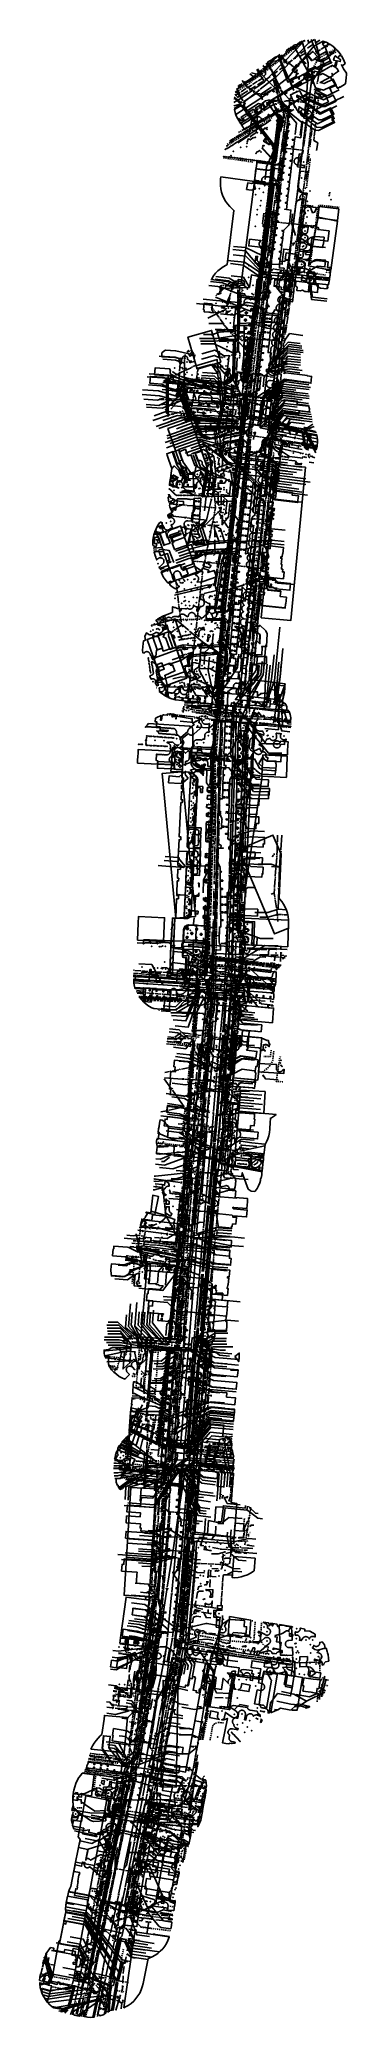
# Model space of a CAD drawing. Header units: metres. Extents: x 4550 to 4731, y 10605 to 11772.
import ezdxf

# ---------------------------------------------------------------- set-up
doc = ezdxf.new("R2010")
doc.units = ezdxf.units.M
for name, color, linetype in [('BENCH', 7, 'Continuous'), ('BOUNDARY', 7, 'Continuous'), ('BUILDING', 7, 'Continuous'), ('BUSH', 7, 'Continuous'), ('CURB', 7, 'Continuous'), ('ELECTR_CABLE', 7, 'Continuous'), ('ELECTR_CABLE_COMM', 7, 'Continuous'), ('GAS', 7, 'Continuous'), ('GRASS', 7, 'Continuous'), ('GROUND', 7, 'Continuous'), ('HEAT', 7, 'Continuous'), ('LAMP', 7, 'Continuous'), ('ROAD', 7, 'Continuous'), ('SEWER', 7, 'Continuous'), ('SIDEWALK_PATH', 7, 'Continuous'), ('TRASH_BIN', 7, 'Continuous'), ('TREE', 7, 'Continuous'), ('WATER_PIPELINE', 7, 'Continuous')]:
    doc.layers.add(name, color=color, linetype=linetype)

msp = doc.modelspace()

# ---------------------------------------------------------------- linework, layer by layer
at = {"layer": 'BENCH'}
msp.add_point((4670.3, 11365.6), dxfattribs=at)
at = {"layer": 'BOUNDARY'}
msp.add_lwpolyline([(4635.5, 10816.4), (4633.8, 10807.2), (4632.7, 10807.4), (4622.7, 10753.2), (4623.8, 10753), (4621.9, 10742.7), (4628.7, 10741.4), (4627.6, 10735.5), (4626, 10727.2), (4625.1, 10727.3), (4621.9, 10727.9), (4618, 10707.6), (4616.3, 10707.9), (4615.5, 10708), (4613, 10694.1), (4610.7, 10694.5), (4610.6, 10694.1), (4611, 10694.1), (4610.6, 10691.9), (4610.3, 10692), (4610.2, 10691.6), (4612.2, 10691.2), (4609.4, 10675.4), (4610.4, 10675.2), (4609.5, 10670.9), (4608.8, 10667.4), (4608.6, 10665.9), (4607.7, 10658.9), (4600.9, 10659.7), (4597.6, 10657.4), (4591.8, 10629.3), (4582.7, 10631.4), (4581.6, 10626), (4580.2, 10626.3), (4580, 10625.3), (4570.3, 10627.1), (4570.6, 10628.5), (4570.9, 10630.2), (4572.1, 10629.9), (4572.3, 10631.1), (4571.1, 10631.3), (4571.3, 10632.7), (4572.3, 10632.5), (4574.4, 10632.2), (4573.8, 10628.9), (4576.3, 10628.4), (4578.6, 10630), (4586.5, 10669.2), (4585.7, 10669.4), (4586.5, 10673.3), (4587.2, 10673.1), (4597.1, 10722.3), (4589.1, 10723.8), (4589.3, 10724.8), (4589.7, 10724.7), (4589.8, 10724.7), (4590.6, 10724.6), (4590.7, 10725.3), (4592.3, 10725), (4592.4, 10726.3), (4591, 10726.5), (4591.1, 10727.2), (4590.2, 10727.3), (4591.4, 10733.5), (4589.9, 10733.6), (4590.1, 10734.8), (4590.3, 10735.8), (4594.3, 10735), (4595.9, 10744.7), (4599, 10744.1), (4599.6, 10748.8), (4598.3, 10748.9), (4599.2, 10756.1), (4605.8, 10761.8), (4608.4, 10778.9), (4608.7, 10784), (4609.9, 10793.3), (4610.2, 10793.6), (4610.3, 10794.6), (4610.7, 10798.2), (4610.9, 10799.3), (4610.8, 10799.7), (4613.6, 10820.9), (4613.8, 10820.9), (4613.9, 10822.1), (4613.6, 10822.5), (4614, 10825.7), (4614.4, 10825.9), (4617.6, 10851.4), (4616.9, 10851.4), (4616.9, 10851.3), (4615.2, 10851.5), (4613.5, 10851.6), (4613.5, 10851.7), (4612.8, 10851.7), (4613, 10853.4), (4615, 10853.3), (4615.4, 10859.3), (4617.2, 10859.2), (4617.2, 10859.4), (4618.6, 10859.3), (4619.1, 10868.2), (4619.1, 10868.4), (4617.8, 10868.5), (4618, 10873.6), (4619.2, 10873.5), (4619.2, 10875.3), (4616.4, 10875.4), (4618.9, 10916), (4618, 10916.1), (4618.3, 10918.8), (4618.5, 10921), (4621.9, 10920.6), (4622.8, 10927.8), (4615.6, 10928.2), (4613.9, 10928.4), (4614.2, 10930.5), (4614.4, 10932.1), (4622, 10931.4), (4623.9, 10960.6), (4626.7, 10959), (4626.8, 10960.3), (4624.2, 10961.9), (4627.6, 11000.3), (4611.3, 11001.7), (4609.2, 11000), (4608.2, 11000.1), (4608.7, 11006.8), (4610.1, 11006.6), (4629.9, 11004.9), (4632.3, 11033.2), (4631.3, 11033.3), (4631.6, 11035.9), (4632.6, 11035.8), (4633.3, 11044.1), (4629.6, 11044.4), (4612.4, 11045.9), (4612.9, 11050.9), (4611.9, 11051.1), (4612.8, 11055.3), (4610.8, 11055.7), (4607.6, 11060.2), (4608.6, 11060.1), (4610.7, 11059.9), (4610.8, 11060.3), (4633.9, 11057.4), (4637.6, 11096), (4637.7, 11096.9), (4637.5, 11096.9), (4637.9, 11100.2), (4638, 11100.2), (4638.1, 11101.2), (4638, 11101.2), (4638.3, 11104.4), (4638.4, 11104.3), (4638.5, 11105.3), (4638.4, 11105.3), (4638.7, 11108.5), (4638.8, 11108.5), (4638.9, 11109.3), (4638.8, 11109.4), (4639.1, 11112.5), (4639.3, 11112.5), (4639.4, 11113.5), (4639.2, 11113.5), (4639.5, 11116.6), (4639.8, 11116.6), (4639.9, 11117.7), (4640.1, 11118.9), (4640.2, 11119.9), (4639.2, 11120.1), (4639.5, 11123.3), (4640.5, 11123.2), (4640.6, 11124.4), (4640.4, 11124.4), (4640.7, 11127.9), (4640.9, 11127.9), (4640.9, 11128.7), (4640.8, 11128.7), (4641.2, 11132.5), (4641.4, 11132.5), (4641.4, 11133.3), (4641.3, 11133.3), (4641.7, 11137.1), (4641.8, 11137.1), (4641.9, 11137.8), (4641.8, 11137.8), (4642.2, 11141.7), (4642.3, 11141.7), (4642.4, 11142.4), (4642.2, 11142.5), (4642.6, 11146), (4642.9, 11146), (4643, 11147.1), (4643.2, 11148.7), (4643.3, 11149.8), (4643, 11149.8), (4643.3, 11153.1), (4643.5, 11153.1), (4643.5, 11153.9), (4643.4, 11153.9), (4643.8, 11157.7), (4643.9, 11157.7), (4644, 11158.4), (4643.9, 11158.5), (4644.3, 11162.3), (4644.4, 11162.3), (4644.5, 11163), (4644.3, 11163), (4644.8, 11166.9), (4644.9, 11166.9), (4645, 11167.6), (4644.8, 11167.6), (4645.2, 11171.4), (4645.5, 11171.4), (4645.6, 11172.5), (4644.6, 11172.6), (4645.2, 11178.1), (4646.2, 11178), (4646.3, 11179.2), (4646.1, 11179.2), (4646.7, 11185.2), (4646.8, 11185.2), (4646.9, 11185.9), (4646.8, 11186), (4647.4, 11192.1), (4647.5, 11192), (4647.6, 11192.8), (4647.5, 11192.8), (4648.1, 11199.5), (4648.2, 11199.5), (4648.3, 11200.2), (4647.9, 11200.2), (4648.3, 11208.5), (4648.9, 11208.5), (4649.3, 11217.1), (4647.6, 11217.2), (4647.7, 11219.7), (4642.1, 11220), (4637.1, 11220.4), (4636.9, 11217.8), (4625.5, 11218.5), (4625.7, 11221.1), (4625.7, 11222.1), (4627.2, 11222), (4627.8, 11237.3), (4628.4, 11249.8), (4628.6, 11253.5), (4630.6, 11253.5), (4631.1, 11264.9), (4632.2, 11264.9), (4632.2, 11266.7), (4631.1, 11266.8), (4631.2, 11267.3), (4631.6, 11267.3), (4631.6, 11267.8), (4631.2, 11267.8), (4631.5, 11275.4), (4632.3, 11275.4), (4632.4, 11277), (4631.6, 11277.1), (4631.8, 11282.3), (4633.4, 11282.2), (4633.5, 11284.5), (4631.9, 11284.6), (4632.1, 11288.6), (4632.6, 11288.6), (4632.6, 11289.1), (4632.1, 11289.1), (4632.3, 11293), (4632.6, 11299.8), (4633.6, 11299.7), (4633.6, 11301.4), (4632.7, 11301.4), (4633.6, 11321.6), (4634.5, 11321.6), (4634.6, 11323.3), (4633.7, 11323.3), (4633.9, 11328), (4634.8, 11327.9), (4634.8, 11329.8), (4634, 11329.8), (4634, 11331.8), (4634.9, 11331.7), (4635, 11333.5), (4634.1, 11333.6), (4634.2, 11334.6), (4635.1, 11334.6), (4635.1, 11336.2), (4634.2, 11336.3), (4634.4, 11339.7), (4627.8, 11340), (4628, 11343.4), (4629, 11343.4), (4629.1, 11344.9), (4628.1, 11345), (4628.3, 11348.3), (4629.1, 11348.2), (4629.2, 11349.8), (4628.4, 11349.8), (4628.6, 11354), (4635.1, 11353.8), (4640.1, 11353.4), (4640.1, 11354.4), (4652.6, 11354), (4653, 11369.3), (4654.8, 11369.3), (4656.6, 11389.8), (4654.6, 11389.9), (4653.6, 11390), (4655.4, 11409.1), (4640.2, 11407.8), (4638.5, 11405.4), (4638.9, 11403.1), (4634.7, 11401.6), (4633, 11406.7), (4635.2, 11407.5), (4633.6, 11411.9), (4631.4, 11411.1), (4631, 11412.3), (4632, 11412.6), (4631.7, 11413.6), (4635, 11414.7), (4642.4, 11414.1), (4644.5, 11413.9), (4656, 11414.7), (4657.7, 11429.2), (4648.6, 11428.9), (4648.7, 11437.2), (4653.6, 11437.3), (4657.8, 11464.4), (4659.9, 11469), (4658.8, 11469.4), (4646.1, 11469), (4644.3, 11466.5), (4644.3, 11466.3), (4643.4, 11466), (4640.4, 11464.9), (4639, 11469.1), (4641.2, 11469.9), (4639.9, 11473.7), (4637.6, 11472.9), (4637.1, 11474.5), (4640.2, 11475.6), (4649.6, 11476.3), (4649.9, 11475.3), (4662.5, 11476.2), (4665, 11498.7), (4665, 11499.7), (4665, 11502.2), (4650.3, 11502), (4646.2, 11501.9), (4646.2, 11502.9), (4648.4, 11517.9), (4649.4, 11518.2), (4649.2, 11519.2), (4647.9, 11522.9), (4649.5, 11523.4), (4648.2, 11527.2), (4646.6, 11526.7), (4645, 11531.2), (4647.4, 11532), (4646.1, 11535.6), (4643.8, 11534.7), (4641.4, 11541.5), (4640.9, 11543.1), (4639.6, 11546.8), (4638.6, 11546.5), (4633, 11561.6), (4632.1, 11560.6), (4630.8, 11562.3), (4632, 11563.7), (4632.9, 11564.4), (4635.8, 11571.3), (4636.2, 11572.2), (4638.5, 11571.5), (4659, 11569.4), (4664.3, 11574.2), (4664.7, 11593.9), (4656.4, 11593.4), (4656.4, 11594.4), (4655, 11599), (4655, 11600), (4664.8, 11600.5), (4664.9, 11604.4), (4666.1, 11613.5), (4668.7, 11613.1), (4668.9, 11615), (4668.5, 11615.1), (4669.1, 11619.6), (4669.2, 11620.6), (4678.7, 11619.4), (4686.9, 11685.6), (4676.9, 11686.9), (4678.5, 11700), (4687, 11699), (4687.8, 11699.7), (4690.9, 11725.1), (4684.8, 11734.2), (4711.2, 11751.5), (4710.4, 11745.5), (4706, 11711.8), (4705.7, 11709.1), (4702.6, 11684.6), (4705.2, 11681.2), (4707.2, 11681), (4708, 11680.9), (4707.3, 11676.9), (4701.7, 11635), (4701.1, 11631), (4700.3, 11624.3), (4700.2, 11623), (4700.1, 11622.3), (4699.6, 11618), (4699.4, 11616.8), (4696, 11617.3), (4687.7, 11549.4), (4689.9, 11549.2), (4691.1, 11545.7), (4690.6, 11543.9), (4689, 11535.7), (4694.2, 11534.7), (4693.7, 11532.7), (4692.3, 11525.8), (4691.8, 11520.8), (4689.8, 11521), (4689.8, 11520.5), (4691.1, 11520.4), (4690.8, 11516.6), (4689.5, 11516.7), (4689.3, 11515), (4690.6, 11514.9), (4690.6, 11514.5), (4689.3, 11514.6), (4689.2, 11514.1), (4689.4, 11514.1), (4689.4, 11514), (4688.3, 11514.1), (4688.2, 11513.7), (4688.1, 11512), (4689.2, 11511.9), (4689.1, 11510.7), (4688, 11510.8), (4687.8, 11508.6), (4688.9, 11508.5), (4688.8, 11508), (4688.6, 11508.1), (4688.6, 11507.6), (4689.9, 11507.4), (4689.9, 11507.1), (4688.8, 11507.2), (4688.6, 11505.3), (4689.7, 11505.2), (4689.7, 11504.3), (4688.5, 11504.4), (4688.4, 11503.1), (4688.4, 11502.5), (4689.5, 11502.4), (4689.4, 11501.1), (4686.4, 11501.4), (4686.2, 11499), (4688, 11498.9), (4688.1, 11498.8), (4688, 11498.6), (4687.9, 11496.7), (4687.4, 11496.8), (4687.3, 11496.3), (4685.2, 11496.5), (4685.1, 11495.6), (4687.2, 11495.3), (4688.8, 11495.1), (4688.8, 11494.6), (4687.4, 11494.8), (4687.3, 11494.3), (4688.7, 11494.1), (4688.7, 11493.7), (4687.9, 11493.8), (4687.7, 11492), (4688.5, 11491.9), (4688.4, 11490.9), (4687.6, 11491), (4687.5, 11489.1), (4688.3, 11489.1), (4688.3, 11488.8), (4686.7, 11488.9), (4686.7, 11488.4), (4687, 11488.4), (4686.5, 11482.4), (4686.1, 11482.4), (4686.1, 11481.9), (4687.6, 11481.8), (4687.6, 11481.4), (4686.7, 11481.4), (4686.6, 11479.8), (4687.4, 11479.7), (4687.3, 11478.4), (4686.4, 11478.5), (4686.3, 11476.8), (4687.2, 11476.7), (4687.1, 11475.9), (4685.4, 11476), (4685.4, 11475.5), (4686.7, 11475.4), (4686.3, 11471.4), (4684.9, 11471.5), (4684.9, 11471.5), (4684.2, 11471.5), (4684, 11469.7), (4684.8, 11469.7), (4684.7, 11469.2), (4684.9, 11469.2), (4684.3, 11463.2), (4684.2, 11463.2), (4684.1, 11462.6), (4685.4, 11462.5), (4685.4, 11462.1), (4684.6, 11462.2), (4684.4, 11460.4), (4685.2, 11460.3), (4685.1, 11458.9), (4684.2, 11459), (4684.1, 11457.7), (4684.1, 11457.6), (4685, 11457.5), (4684.9, 11456.7), (4683.7, 11456.8), (4683.6, 11456.3), (4684.8, 11456.2), (4684.3, 11450.4), (4683, 11450.5), (4681.5, 11450.6), (4681.1, 11445.8), (4682.9, 11445.6), (4682.7, 11444), (4681, 11444.2), (4679, 11428.8), (4679, 11428.3), (4678.7, 11425.5), (4678.6, 11425.5), (4678.6, 11424.9), (4679, 11424.9), (4678.6, 11421), (4678.4, 11421.1), (4678.3, 11420.2), (4678.5, 11420.2), (4678.2, 11417), (4678, 11417.1), (4677.9, 11416.2), (4678.1, 11416.2), (4677.9, 11414), (4677.7, 11414), (4677.6, 11413.1), (4677.8, 11413.1), (4677.4, 11409.2), (4677.2, 11407.9), (4677.1, 11406.8), (4677, 11406.8), (4676.9, 11405.9), (4677, 11405.9), (4676.8, 11403.2), (4675.9, 11403.3), (4675.7, 11402.3), (4675.8, 11402.3), (4675.1, 11392.8), (4674.9, 11392.9), (4674.9, 11392), (4675.1, 11392), (4675, 11391.5), (4674.9, 11390.3), (4674.9, 11389.8), (4674.7, 11389.9), (4674.6, 11389), (4674.8, 11389), (4674.7, 11388.3), (4671, 11388.7), (4668.6, 11388.9), (4658.2, 11389.7), (4656.3, 11369.2), (4657.1, 11369.2), (4667.7, 11368.9), (4672.9, 11368.8), (4677.4, 11368.6), (4678.6, 11368.6), (4677.5, 11366.8), (4676.5, 11353.2), (4676.3, 11349.7), (4675.8, 11337.5), (4675.7, 11336.3), (4674.8, 11336.3), (4670.8, 11251.6), (4677.1, 11251.3), (4676.6, 11237.6), (4675.5, 11237.5), (4671.4, 11237.7), (4671.2, 11234.6), (4670.2, 11233.7), (4669.7, 11218.5), (4669.5, 11216.5), (4668.5, 11216.6), (4666.3, 11216.7), (4650.3, 11217.1), (4649.9, 11208.5), (4666, 11207.8), (4668.4, 11207.6), (4668.2, 11205.1), (4668.4, 11202), (4667.4, 11189.3), (4667.1, 11189.3), (4666.9, 11186.8), (4667.2, 11186.8), (4667, 11185.3), (4666.3, 11185.4), (4665.2, 11172.8), (4666, 11172.7), (4665.7, 11169.6), (4664.7, 11169.7), (4664.2, 11163.9), (4665.2, 11163.8), (4664.7, 11159.3), (4677.8, 11158.2), (4677.1, 11153.3), (4677.1, 11153.1), (4676.2, 11153.2), (4676.2, 11153.4), (4668.8, 11154), (4660.6, 11154.5), (4660.4, 11151.4), (4661.4, 11151.3), (4660.8, 11144.9), (4668.2, 11144.4), (4668.1, 11143.9), (4667.2, 11144), (4667.2, 11143.5), (4666.8, 11139.9), (4666, 11140), (4665.6, 11134.5), (4666.4, 11134.4), (4666.1, 11130.3), (4664.3, 11130.4), (4664, 11127.8), (4661.9, 11108.4), (4661.4, 11104.4), (4661.4, 11104.4), (4657.5, 11104.9), (4657.2, 11104.9), (4655.1, 11104.4), (4650.4, 11049.6), (4646.6, 11005.2), (4647.5, 11005.2), (4647.2, 11000.9), (4646.3, 11000.9), (4645.9, 10996.7), (4648, 10996.5), (4647.7, 10992.3), (4646.7, 10980.8), (4645.5, 10967.2), (4644.3, 10951.6), (4643.7, 10945.6), (4643.4, 10941.7), (4642.8, 10932.6), (4645.1, 10932.4), (4644.7, 10927.7), (4644.4, 10924.1), (4643.9, 10924.2), (4643.7, 10922.8), (4644.3, 10922.7), (4644.2, 10921.4), (4643.8, 10921.4), (4643.7, 10919.9), (4644.1, 10919.8), (4644, 10918.5), (4643.6, 10918.5), (4643.5, 10917), (4643.9, 10917), (4643.8, 10915.7), (4643.4, 10915.8), (4643.3, 10914.4), (4643.7, 10914.4), (4643.6, 10913), (4643.2, 10913), (4643.1, 10911.7), (4643.5, 10911.7), (4643.1, 10906.7), (4641.1, 10906.9), (4641, 10904.6), (4642.9, 10904.5), (4641.9, 10891.5), (4664.9, 10888.5), (4664.8, 10884.6), (4641.6, 10886.2), (4638.2, 10850.9), (4636.5, 10832), (4637, 10831.9), (4636.6, 10828.2), (4636.2, 10825.6), (4700.8, 10815.2), (4700.7, 10806.4), (4690.5, 10808.2), (4690.4, 10807.7), (4682.7, 10809), (4681.8, 10804.5), (4667, 10806.5), (4667, 10806.9), (4665.7, 10807.1), (4663.6, 10796.5), (4662.7, 10789.1), (4662.4, 10786.7), (4662, 10786.8), (4656.6, 10787.7), (4650.5, 10788.5), (4649, 10788.9), (4648, 10789.1), (4650.7, 10802.3), (4647, 10803), (4647.2, 10804), (4646.4, 10804.2), (4646.5, 10804.8), (4647.2, 10804.7), (4647.7, 10807.5), (4648.9, 10807.3), (4649, 10807.7), (4647.1, 10808), (4648.2, 10814.1), (4642.2, 10815.2), (4642.4, 10816.4), (4636.6, 10817.5), (4636.4, 10816.2)], close=True, dxfattribs=at)
at = {"layer": 'BUILDING'}
for points in [[(4677, 11687.9), (4669.2, 11627.7), (4651.6, 11630), (4651.8, 11630.5), (4652.9, 11632.2), (4654.1, 11633.7), (4655.5, 11635.1), (4657, 11636.4), (4658.6, 11637.5), (4660.3, 11638.5), (4660.9, 11638.8), (4664.9, 11670.8), (4663.8, 11671.7), (4662.4, 11673.1), (4661.1, 11674.6), (4660, 11676.2), (4659, 11677.9), (4658.2, 11679.7), (4657.6, 11681.6), (4657.2, 11683.5), (4656.9, 11685.4), (4656.9, 11687.4), (4657, 11689.3), (4657.2, 11690.5)], [(4714.5, 11666.7), (4725.9, 11664.5), (4722, 11635.5), (4708.8, 11638.1)], [(4726.8, 11671.7), (4725.9, 11664.9), (4714.4, 11666.3), (4715.2, 11673)], [(4712.1, 11622.6), (4708.8, 11623), (4708.8, 11623.3), (4708.8, 11623.6), (4709.3, 11627.4), (4710.6, 11627.2), (4712.3, 11627), (4712.8, 11627), (4714.6, 11626.7), (4714.2, 11622.8), (4714.2, 11622.6), (4714.1, 11622.3), (4712.1, 11622.6)], [(4643.3, 11577.2), (4637.8, 11596), (4651.7, 11600), (4657.1, 11581.3)], [(4655.9, 11585.4), (4656.7, 11585.6), (4656.2, 11587.5), (4655.4, 11587.3)], [(4639.6, 11546.8), (4649.2, 11519.2), (4635.6, 11514.4), (4626, 11542.1)], [(4707.1, 11519.4), (4698.4, 11428.9), (4681, 11430.6), (4689.7, 11521)], [(4689.5, 11502.4), (4688.4, 11502.5), (4688.5, 11504.4), (4689.7, 11504.3)], [(4689.7, 11505.2), (4688.6, 11505.3), (4688.8, 11507.2), (4689.9, 11507.1)], [(4633.7, 11453.8), (4629.5, 11452.3), (4628.9, 11453.9), (4628.2, 11456), (4627.6, 11457.6), (4623.6, 11469), (4623.6, 11469), (4623.4, 11469.6), (4623.2, 11470.2), (4621.4, 11475.1), (4620.8, 11476.7), (4619.7, 11479.8), (4625.1, 11481.7), (4633.2, 11484.6), (4633.5, 11484.7), (4633.6, 11484.2), (4634.8, 11480.7), (4635.3, 11479.3), (4637.6, 11472.9), (4637.6, 11472.9), (4638.2, 11471.3), (4638.2, 11471.2), (4639, 11469.1), (4640.4, 11464.9), (4640.6, 11464.6), (4640.7, 11464.2), (4640.7, 11464.1), (4640.8, 11463.8), (4641, 11463.4), (4641.1, 11463), (4641.2, 11462.7), (4641.4, 11462.3), (4641.5, 11461.9), (4641.7, 11461.3), (4641.9, 11460.9), (4642, 11460.7), (4642.1, 11460.3), (4643.2, 11457.1), (4639.6, 11455.8), (4633.7, 11453.8)], [(4620.8, 11476.7), (4619.9, 11476.4), (4619.7, 11476.3), (4620.3, 11474.7), (4620.5, 11474.8), (4621.4, 11475.1)], [(4627.4, 11422.6), (4635.7, 11398.7), (4622, 11394), (4613.7, 11417.8)], [(4628.9, 11418.3), (4630, 11418.7), (4629.5, 11420.2), (4629.4, 11420.4), (4628.3, 11420.1)], [(4623.4, 11390.1), (4617.6, 11406.8), (4631.2, 11411.6), (4637.1, 11394.9)], [(4622.1, 11393.9), (4621.1, 11393.6), (4620.5, 11395.5), (4621.4, 11395.8)], [(4695.1, 11391.7), (4695.1, 11391.4), (4695, 11391), (4695, 11390.7), (4695, 11390.1), (4694.9, 11388.9), (4694.9, 11388.5), (4694.7, 11387.4), (4694.7, 11386.6), (4694.3, 11384.7), (4694.2, 11383.9), (4693.7, 11382.1), (4693.6, 11381.9), (4673.9, 11384.2), (4675.1, 11394.1)], [(4628, 11343.8), (4608.1, 11344.9), (4608.1, 11345.3), (4608.1, 11346), (4608.3, 11349.4), (4608.4, 11350.1), (4608.4, 11350.9), (4608.5, 11353), (4628.5, 11352)], [(4696.3, 11349), (4696.3, 11348.8), (4695.8, 11336.6), (4695.7, 11336.4), (4681.4, 11337.1), (4682, 11349.7)], [(4630.6, 11253.5), (4622.5, 11338.7), (4634.2, 11339.8), (4642.2, 11254.5)], [(4681.6, 11337.1), (4671.7, 11271.7), (4665.2, 11272.7), (4675, 11338.1)], [(4692.7, 11291.2), (4691.5, 11265.2), (4691.8, 11264.8), (4693.1, 11263.3), (4694.2, 11261.7), (4695.1, 11260), (4695.9, 11258.2), (4696.5, 11256.4), (4696.9, 11254.4), (4697.1, 11252.5), (4697.1, 11250.6), (4697, 11247.6), (4688.8, 11244.2), (4667.7, 11293.9), (4687.9, 11302.4)], [(4608, 11240.4), (4608.4, 11250.6), (4608.6, 11254.4), (4608.6, 11254.4), (4624, 11253.7), (4623.3, 11239.7)], [(4697.1, 11252.3), (4697.1, 11250.6), (4696.6, 11236.8), (4696.6, 11236.6), (4670.1, 11237.9), (4670.9, 11253.5)], [(4624.2, 11205.8), (4623.6, 11199.6), (4617.7, 11200.1), (4616.6, 11200.6), (4614.8, 11201.6), (4613.2, 11202.7), (4611.7, 11204), (4610.4, 11205.5), (4609.1, 11207), (4609.1, 11207)], [(4688.3, 11200.4), (4688.3, 11200.4), (4687.6, 11191.8), (4668.4, 11193.5), (4669.2, 11202.1)], [(4681.3, 11182.9), (4678.9, 11158), (4664.7, 11159.3), (4667, 11184.2)], [(4667.8, 11139.2), (4668.7, 11152.1), (4683.3, 11151.2), (4682.5, 11138.3)], [(4665.7, 11115.2), (4667.8, 11139.6), (4689.7, 11137.7), (4688.8, 11136.9), (4687.1, 11135.8), (4686.3, 11135.4), (4686.4, 11135.1), (4686.3, 11133.1), (4686.1, 11129), (4685.8, 11127), (4685.4, 11125.1), (4684.8, 11123.3), (4684.1, 11121.5), (4683.3, 11120.1), (4682.6, 11113.7)], [(4613.1, 11080.2), (4613.3, 11080.2), (4616, 11079.8), (4617, 11090.1), (4620.5, 11089.3), (4618.2, 11078.7), (4613, 11079.8)], [(4611.6, 11063.6), (4611.5, 11063), (4615.3, 11062.6), (4615.8, 11062.6), (4615.9, 11063.4), (4616.1, 11064.9), (4615.5, 11065), (4611.8, 11065.4), (4611.6, 11063.6)], [(4610.1, 11006.6), (4613.5, 11045.8), (4629.8, 11044.4), (4626.4, 11005.2)], [(4665.4, 10995), (4668, 10997), (4668, 10996.6), (4668, 10994.6), (4667.7, 10992)], [(4607.6, 10964), (4604.3, 10951), (4603.2, 10951.2), (4603.9, 10961.9), (4604.1, 10963.8), (4604.3, 10964.8)], [(4644.7, 10927.7), (4664.6, 10926.2), (4664.6, 10926), (4664.4, 10922.6), (4664.3, 10921.9), (4664.3, 10921.2), (4664.2, 10919.8), (4664.1, 10919.1), (4664, 10918.3), (4663.9, 10917), (4663.8, 10916.2), (4663.8, 10915.4), (4663.7, 10914.2), (4663.6, 10913.6), (4663.6, 10912.9), (4663.5, 10911.5), (4663.4, 10910.8), (4663.4, 10910.2), (4663.3, 10908.9), (4666.6, 10908.4), (4665.1, 10888.5), (4641.8, 10890.2)], [(4619, 10916.9), (4615, 10853.3), (4600.1, 10854.2), (4604.1, 10917.8)], [(4670.8, 10896.3), (4670.5, 10892.1), (4665.3, 10892.4), (4665.6, 10896.7)], [(4664.8, 10877), (4677.4, 10876.1), (4676.9, 10868.7), (4676.2, 10868.2), (4674.6, 10867.2), (4672.8, 10866.3), (4671, 10865.6), (4669.2, 10865.1), (4667.3, 10864.8), (4665.4, 10864.6), (4663.9, 10864.7)], [(4598.1, 10829.1), (4601.3, 10853.2), (4614.9, 10851.4), (4611.8, 10827.3)], [(4662.3, 10841.7), (4674.8, 10839.6), (4674.1, 10829.8), (4661.5, 10830.7)], [(4596.6, 10817.6), (4602.4, 10816.8), (4601.5, 10811), (4595.7, 10811.8)], [(4648.2, 10814.1), (4636.4, 10750), (4622.6, 10752.6), (4634.4, 10816.6)], [(4632.1, 10803.8), (4630.8, 10741), (4621.9, 10741.2), (4623.1, 10804)], [(4690.5, 10808.2), (4705.3, 10805.8), (4702.2, 10786.5), (4701.2, 10786.4), (4699.3, 10786.5), (4697.4, 10786.7), (4692.4, 10787.6), (4690.8, 10786.7), (4688.9, 10785.8), (4687, 10785.2), (4686.7, 10785.1)], [(4711.6, 10804.8), (4711.7, 10804.8), (4715.8, 10804.3), (4715.8, 10804.3), (4715.7, 10803.9), (4715.3, 10801.5), (4714.9, 10799.1), (4713.9, 10799.3), (4713.5, 10796.5), (4712.1, 10796.7), (4711.4, 10796.8), (4710.4, 10797), (4708.7, 10797.2), (4705.6, 10797.7), (4706.1, 10800.9), (4705.3, 10801), (4706.1, 10805.1), (4706.2, 10805.3), (4706.2, 10805.5), (4711.6, 10804.8)], [(4711.6, 10806), (4715.5, 10805.3), (4716.1, 10808.4), (4715.6, 10808.5), (4711.4, 10809.3), (4710.1, 10809.6), (4709.5, 10806.4), (4711.6, 10806)], [(4707.3, 10787.8), (4707.5, 10788.9), (4709.6, 10788.5), (4708.7, 10788.1), (4707.3, 10787.6)], [(4580.5, 10763.4), (4580.7, 10763.8), (4581.5, 10765.5), (4582.5, 10767.1), (4583.6, 10768.6), (4584.8, 10770), (4586.1, 10771.3), (4587.1, 10772.2), (4588.5, 10781.1), (4588.6, 10783.4), (4602.2, 10782.1), (4600.2, 10761.5)], [(4582.5, 10748.4), (4580.9, 10736), (4570.2, 10737.3), (4570.3, 10738), (4570.4, 10738.4), (4570.6, 10739.4), (4571.1, 10741.3), (4571.7, 10743.2), (4572.5, 10745), (4573.5, 10746.7), (4574.6, 10748.2), (4575.5, 10749.3)], [(4582.8, 10694.8), (4571.6, 10696.8), (4574.3, 10710.3), (4573.8, 10710.9), (4573.1, 10711.8), (4577.5, 10735.9), (4589.9, 10733.7)], [(4644.1, 10720.4), (4644.5, 10722.5), (4644.5, 10722.8), (4645.2, 10726.9), (4645.3, 10727.2), (4645.4, 10727.9), (4645.6, 10729.2), (4646.6, 10734.8), (4646.7, 10735.6), (4647.9, 10735.4), (4647.2, 10731.9), (4645.7, 10723.5), (4645.3, 10721.6), (4644.6, 10719.8), (4643.8, 10718), (4643.6, 10717.7), (4643.9, 10719), (4643.9, 10719)], [(4624.8, 10706.8), (4613.9, 10694.8), (4608.7, 10699.5), (4619.6, 10711.5)], [(4627.2, 10674.1), (4619.1, 10675.5), (4624.8, 10706.8), (4632.9, 10705.4)], [(4570.6, 10628.5), (4558.1, 10630.8), (4561.7, 10650.2), (4562.4, 10650.6), (4565.8, 10667.6), (4565.7, 10669.4), (4565.8, 10671.4), (4566.1, 10673.3), (4566.9, 10677.2), (4567.3, 10679.1), (4568, 10680.9), (4568.7, 10682.5), (4571.6, 10696.8), (4582.8, 10694.8)], [(4614.9, 10694.8), (4624, 10674.6), (4613.9, 10670.1), (4604.8, 10690.2)], [(4626.8, 10652.8), (4626.7, 10652.6), (4626, 10650.7), (4625.1, 10649), (4624.1, 10647.3), (4622.9, 10645.8), (4621.5, 10644.4), (4620, 10643.1), (4618.4, 10642), (4616.7, 10641), (4614.9, 10640.2), (4614.4, 10640), (4611.4, 10625.3), (4610.9, 10623.3), (4610.2, 10621.5), (4609.4, 10619.7), (4608.3, 10618), (4607.1, 10616.4), (4605.8, 10614.9), (4604.3, 10613.6), (4602.6, 10612.4), (4600.9, 10611.5), (4600, 10611), (4606.4, 10655.7)], [(4551, 10625.6), (4551.4, 10625.5), (4552.4, 10625.3), (4553.6, 10624.9), (4554.6, 10624.7), (4555.6, 10624.4), (4557.2, 10624), (4557.5, 10623.9), (4557.4, 10623.7), (4556.3, 10619.6), (4554.9, 10614.4), (4554.9, 10614.4), (4553.8, 10615.8), (4552.8, 10617.5), (4551.9, 10619.2), (4551.2, 10621.1), (4550.7, 10623), (4550.4, 10624.9), (4550.4, 10625.8)]]:
    msp.add_lwpolyline(points, close=True, dxfattribs=at)
at = {"layer": 'BUSH'}
for p in [(4671.2, 11577.4), (4671.2, 11576.2), (4652.2, 11528.1), (4657.6, 11531.1), (4659.1, 11531.5), (4687, 11510.4), (4687.1, 11510.9), (4687.2, 11511.5), (4687.3, 11512.9), (4687.3, 11512.2), (4687.3, 11511.2), (4687.3, 11510.6), (4687.4, 11511.8), (4687.5, 11512.6), (4687.3, 11510.2), (4687.3, 11506.2), (4685.2, 11490.3), (4685.2, 11489.7), (4685.2, 11489.1), (4685.2, 11488.5), (4685.2, 11487.1), (4685.6, 11490.7), (4685.6, 11488.2), (4685.7, 11489.4), (4685.7, 11488.8), (4685.8, 11490), (4686, 11489.4), (4686.2, 11491.8), (4686.3, 11490.5), (4686.4, 11489.8), (4641.5, 11475.6), (4641.6, 11475.6), (4645.6, 11475.5), (4683.9, 11479.4), (4684, 11480.4), (4684.1, 11479.9), (4684.2, 11481), (4684.3, 11482.1), (4684.4, 11483.5), (4684.4, 11482.9), (4684.4, 11481.6), (4684.7, 11482.5), (4684.8, 11484.5), (4684.8, 11484), (4684.8, 11483.3), (4684.9, 11482), (4685.1, 11485.6), (4685.1, 11479.2), (4685.2, 11482.7), (4685.2, 11481.7), (4685.3, 11483.6), (4685.3, 11482.2), (4685.3, 11480.5), (4685.4, 11484.3), (4662, 11465.1), (4682.6, 11464.5), (4682.7, 11465.7), (4682.7, 11465.1), (4682.9, 11466.3), (4683.1, 11465.5), (4683.2, 11464.8), (4683.3, 11465.9), (4661.9, 11463.2), (4682.3, 11460.8), (4682.4, 11462), (4682.4, 11461.3), (4682.6, 11462.6), (4682.8, 11461.7), (4682.9, 11461.1), (4683, 11463.6), (4683, 11462.2), (4634.9, 11413.4), (4635.2, 11412.9), (4635.3, 11414.4), (4635.5, 11413.2), (4635.5, 11412.5), (4636, 11413.4), (4636, 11413), (4636, 11412.5), (4650.1, 11413.8), (4638.2, 11404), (4631.6, 11350.4), (4632.7, 11351.1), (4632.9, 11350.4), (4633, 11349.8), (4633.2, 11350.9), (4633.5, 11350.5), (4633.5, 11349.4), (4633.6, 11349.9), (4633.7, 11347.6), (4633.8, 11348.9), (4634.1, 11350), (4634.1, 11348.1), (4634.2, 11349.3), (4634.2, 11347.4), (4634.3, 11348.6), (4676, 11354.5), (4676.1, 11356.1), (4676.2, 11356.6), (4676.2, 11355.6), (4676.2, 11355), (4676.3, 11357.8), (4676.3, 11357.2), (4676.3, 11354.1), (4676.5, 11354.6), (4676.6, 11357.5), (4676.6, 11355.1), (4676.7, 11356.2), (4676.7, 11355.7), (4676.8, 11356.8), (4633.4, 11345.8), (4633.6, 11346.4), (4633.7, 11347), (4633.7, 11345.5), (4633.9, 11346.1), (4634.2, 11346.7), (4643.3, 11342.9), (4643.7, 11343.4), (4643.9, 11342.9), (4644.2, 11343.6), (4644.4, 11343.1), (4645.8, 11342.8), (4645.9, 11343.2), (4645.9, 11342.5), (4646.2, 11342.8), (4646.4, 11342.4), (4646.5, 11343), (4646.8, 11342.4), (4647.2, 11342.5), (4639.9, 11326.8), (4640.3, 11333.1), (4640.7, 11332.1), (4640.7, 11327.2), (4641, 11334.4), (4641.1, 11332.3), (4641.1, 11331.8), (4641.3, 11333.8), (4641.4, 11334.9), (4641.6, 11334.3), (4641.6, 11328.1), (4641.6, 11326.3), (4641.8, 11335.3), (4641.9, 11327.2), (4641.9, 11326.6), (4642, 11334.7), (4642, 11327.9), (4642, 11326), (4642.1, 11328.5), (4642.4, 11335.4), (4642.4, 11327.5), (4642.5, 11330.8), (4642.5, 11329.7), (4642.5, 11328.8), (4642.5, 11328.2), (4642.5, 11326.9), (4642.5, 11325.5), (4642.6, 11333.1), (4642.6, 11332.4), (4642.6, 11331.8), (4642.6, 11331.3), (4642.6, 11330.3), (4642.6, 11326.2), (4642.8, 11328.7), (4642.9, 11330.2), (4642.9, 11329.6), (4643, 11332.7), (4643, 11332), (4643, 11331.4), (4643, 11330.8), (4643.1, 11333.3), (4639.3, 11312.6), (4639.5, 11317.4), (4639.8, 11322.3), (4640.4, 11318.2), (4640.7, 11313.1), (4640.7, 11312.6), (4641, 11313.5), (4641.1, 11318.7), (4641.1, 11317.1), (4641.1, 11312.3), (4641.2, 11316.4), (4641.2, 11312.8), (4641.3, 11317.7), (4641.5, 11319.1), (4641.5, 11318.3), (4641.5, 11313.4), (4641.6, 11319.7), (4641.6, 11316.8), (4641.7, 11317.4), (4641.7, 11316.2), (4641.7, 11315.6), (4641.7, 11314), (4641.7, 11312.4), (4641.8, 11320.3), (4641.8, 11318.8), (4641.8, 11314.9), (4641.8, 11312.9), (4642, 11317.9), (4642.1, 11319.3), (4642.1, 11318.5), (4642.1, 11316.7), (4642.2, 11317.3), (4642.2, 11315.9), (4642.2, 11315.2), (4642.2, 11314.5), (4642.3, 11320.7), (4642.3, 11319.9), (4638.7, 11300.7), (4640.2, 11301.4), (4640.2, 11300.8), (4640.4, 11302.7), (4640.5, 11301.9), (4640.6, 11308.6), (4640.7, 11311.9), (4640.7, 11301.1), (4640.8, 11303.1), (4640.9, 11309.2), (4640.9, 11301.8), (4641, 11311.5), (4641, 11304.3), (4641.1, 11303.7), (4641.2, 11310.8), (4641.2, 11309.5), (4641.2, 11308.6), (4641.2, 11302.9), (4641.2, 11300.8), (4641.3, 11310.2), (4641.3, 11304.8), (4641.3, 11301.4), (4641.4, 11311.8), (4641.5, 11311.2), (4641.5, 11304.1), (4641.5, 11303.4), (4641.6, 11309), (4641.8, 11311.8), (4641.8, 11310.8), (4641.8, 11310.3), (4641.8, 11309.7), (4639.5, 11299), (4639.9, 11290.4), (4640, 11299.4), (4640.1, 11298.9), (4640.1, 11291.6), (4640.2, 11300.1), (4640.2, 11298.2), (4640.2, 11291), (4640.5, 11299.1), (4640.5, 11297.7), (4640.5, 11290.4), (4640.6, 11292.1), (4640.6, 11291.3), (4640.7, 11300.4), (4640.7, 11299.7), (4640.7, 11298.7), (4640.7, 11297.1), (4640.8, 11298.1), (4640.8, 11290.8), (4641, 11291.6), (4641.1, 11297.3), (4641.2, 11300.1), (4641.2, 11297.8), (4667.6, 11289.6), (4637.8, 11278.5), (4639, 11282.9), (4639.1, 11277.4), (4639.3, 11280.4), (4639.5, 11282.4), (4639.6, 11283), (4639.6, 11277.3), (4639.7, 11280.8), (4639.8, 11281.9), (4639.8, 11281.3), (4639.8, 11280.1), (4639.9, 11287.7), (4639.9, 11285.7), (4640, 11287.3), (4640, 11286.3), (4640.1, 11286.8), (4640.1, 11282.6), (4640.3, 11281.6), (4640.3, 11280.9), (4640.3, 11280.3), (4640.4, 11282.2), (4640.5, 11287.1), (4640.5, 11286.6), (4640.5, 11285.9), (4667.3, 11278.9), (4667.4, 11282), (4637.2, 11266.9), (4637.3, 11265.7), (4638.4, 11267.8), (4638.6, 11268.3), (4638.8, 11274.5), (4638.9, 11274.1), (4638.9, 11267.9), (4639, 11270.9), (4639.1, 11276.9), (4639.1, 11268.7), (4639.2, 11270), (4639.2, 11269.3), (4639.3, 11276.2), (4639.3, 11274.9), (4639.4, 11268.3), (4639.5, 11274.2), (4639.6, 11275.6), (4639.6, 11270.2), (4639.6, 11268.9), (4639.8, 11276.7), (4639.8, 11269.6), (4640, 11276.1), (4640, 11275.1), (4640, 11274.4), (4640.2, 11276.7), (4640.2, 11275.6), (4637, 11259.3), (4637.1, 11260.5), (4637.2, 11254.9), (4637.3, 11254.2), (4637.7, 11254.7), (4637.9, 11255.2), (4638, 11258.3), (4638, 11254.2), (4638.3, 11264.7), (4638.3, 11264.2), (4638.3, 11261.7), (4638.3, 11254.7), (4638.4, 11257.9), (4638.4, 11257.2), (4638.5, 11256), (4638.5, 11255.3), (4638.6, 11258.5), (4638.7, 11262.3), (4638.7, 11256.7), (4638.8, 11264.8), (4638.8, 11263.6), (4638.8, 11263), (4638.8, 11261.4), (4638.9, 11264.2), (4638.9, 11254.9), (4639, 11258.1), (4639, 11257.4), (4639.1, 11262), (4639.1, 11256.3), (4639.1, 11255.6), (4639.2, 11256.9), (4639.3, 11263.3), (4639.3, 11262.6), (4639.4, 11263.9), (4666.2, 11258.2), (4666.7, 11265.4), (4670.9, 11242.3), (4671.1, 11247.2), (4671.1, 11246.7), (4671.1, 11246.2), (4671.1, 11245.7), (4671.5, 11247.5), (4671.5, 11246.5), (4671.8, 11246.9), (4673.2, 11246.4), (4637.4, 11232.3), (4637.5, 11232.3), (4670.9, 11241.2), (4671, 11241.7), (4671, 11240), (4671, 11239.5), (4671, 11240.6), (4671.3, 11241.3), (4671.3, 11239.8), (4671.4, 11240.4), (4671.4, 11239.3), (4671.7, 11240.9), (4673, 11241.2), (4634.7, 11222.3), (4634.7, 11221.7), (4635.2, 11222.6), (4635.2, 11221.9), (4635.2, 11221.4), (4665.2, 11196.7), (4665.4, 11197.8), (4665.5, 11199.5), (4665.5, 11198.4), (4665.5, 11197.3), (4665.6, 11200.8), (4665.6, 11200.2), (4665.7, 11202.7), (4665.7, 11199.1), (4665.8, 11203.3), (4665.8, 11201.3), (4665.9, 11199.9), (4665.9, 11198.2), (4666, 11203.7), (4666, 11202.3), (4666, 11200.8), (4666, 11199), (4666, 11197.5), (4666.1, 11202.8), (4666.1, 11199.6), (4666.2, 11201.1), (4666.2, 11200.2), (4666.3, 11202.4), (4666.3, 11201.5), (4666.4, 11203.2), (4666.5, 11203.7), (4667.4, 11204.6), (4667.8, 11204.7), (4664.1, 11185.8), (4664.9, 11192.5), (4666.1, 11185.8), (4663.6, 11175.4), (4663.7, 11176.4), (4663.7, 11175.9), (4663.9, 11178.8), (4663.9, 11176.1), (4663.9, 11175.7), (4663.9, 11175.3), (4664, 11179.5), (4664, 11176.6), (4664.1, 11180.1), (4664.2, 11179.2), (4664.2, 11178.7), (4664.3, 11183), (4664.3, 11182.6), (4664.3, 11180.4), (4664.3, 11179.8), (4664.4, 11183.6), (4664.5, 11182.4), (4664.6, 11183.3), (4664.6, 11182.9), (4664.7, 11183.8), (4662.6, 11165), (4662.7, 11165.8), (4662.8, 11164.8), (4662.9, 11168.4), (4662.9, 11166.2), (4662.9, 11165.4), (4663, 11169.1), (4663.1, 11168.1), (4663.2, 11169.4), (4663.2, 11168.8), (4659.7, 11126.2), (4658.7, 11114.6), (4658.8, 11121.6), (4658.9, 11116.6), (4659, 11123.5), (4659, 11117.7), (4659.1, 11119.1), (4659.8, 11124.4), (4659.9, 11124.4), (4660.2, 11120.1), (4658.5, 11113.2), (4658.5, 11112), (4659.1, 11110), (4660.7, 11109.1), (4660.8, 11109.1), (4640.5, 10916.1), (4640.7, 10919.1), (4640.9, 10921.7), (4641, 10923.1), (4641.1, 10924.6), (4640.2, 10912), (4640.2, 10910.7), (4640.3, 10913.4), (4640.4, 10914.7), (4638.7, 10893), (4638.8, 10894.5), (4638.9, 10896), (4639, 10897.4), (4639.1, 10898.8), (4639.2, 10900.3), (4639.4, 10901.7), (4637.8, 10882.1), (4637.9, 10883.6), (4638.1, 10885.2), (4633.9, 10838.2), (4634, 10839.8), (4634.2, 10841.3), (4634.3, 10842.9), (4634.5, 10844.5), (4646.1, 10822.5), (4647.2, 10822.3), (4649.4, 10803.1), (4650.6, 10800), (4650.9, 10801.4), (4593.6, 10729.1), (4593.7, 10729.6), (4593.8, 10730), (4594, 10730.8), (4594.2, 10729.5), (4594.3, 10732.2), (4594.3, 10730.2), (4594.6, 10737.5), (4594.6, 10733.7), (4595.1, 10737.9), (4595.3, 10739.7), (4595.4, 10738.7), (4595.4, 10731.2), (4595.7, 10729.7), (4596, 10730.5), (4596.1, 10729.9), (4596.1, 10729.3), (4596.6, 10731.5), (4596.6, 10730.4), (4596.6, 10729.4), (4596.7, 10731.5), (4596.9, 10730), (4597.1, 10730.6), (4597.2, 10733.2), (4597.4, 10730.2), (4597.5, 10734.7), (4597.9, 10730.1), (4616.1, 10729.5), (4616.3, 10729.9), (4616.3, 10729.2), (4616.4, 10730.5), (4616.7, 10730.9), (4616.8, 10729.4), (4616.9, 10730), (4617, 10730.5), (4617.9, 10729.4), (4618.1, 10730.6), (4618.1, 10730), (4618.3, 10729.2), (4618.5, 10730.9), (4618.5, 10729.7), (4618.6, 10730.4), (4619, 10730.7), (4593.5, 10728.4), (4593.7, 10727.9), (4593.9, 10728.5), (4594, 10729), (4595.4, 10728.5), (4596.2, 10728), (4615.6, 10720.8), (4615.8, 10722), (4616.3, 10728.8), (4616.4, 10726), (4616.7, 10727.5), (4616.8, 10728.9), (4619.5, 10728.3), (4619.5, 10719), (4619.7, 10728.8), (4620, 10728.1), (4620.3, 10728.7), (4620.5, 10728.2), (4611.6, 10706.4), (4611.6, 10705.8), (4611.8, 10706.9), (4612, 10706.2), (4612.3, 10707.3), (4612.4, 10706.6), (4612.4, 10705.8), (4612.8, 10706.1), (4613.3, 10713.5), (4613.4, 10712.9), (4613.5, 10714.2), (4613.5, 10707), (4613.9, 10713.5), (4613.9, 10712.8), (4614.1, 10714.3), (4614.4, 10713.8), (4614.4, 10713.2), (4614.5, 10712.7), (4614.8, 10714.2), (4614.8, 10713.1), (4614.9, 10713.7), (4615, 10712.5), (4615.3, 10714), (4615.3, 10713.5), (4615.4, 10712.8), (4619.5, 10717.1), (4611.3, 10705.4), (4611.3, 10704.9), (4611.4, 10697.3), (4611.6, 10704.4), (4611.8, 10705.1), (4612, 10700.2), (4612.1, 10705.4), (4612.1, 10698.3), (4612.2, 10704.6), (4612.5, 10705.1), (4612.5, 10697.2), (4612.6, 10701.9), (4612.7, 10703.8), (4607.6, 10682.9), (4608.8, 10683.2), (4609.1, 10684.2), (4605, 10674.4), (4605.1, 10672.2), (4605.2, 10675.6), (4605.2, 10673.9), (4605.3, 10675.1), (4605.4, 10676.1), (4605.4, 10674.6), (4605.5, 10677.2), (4605.5, 10676.7), (4605.5, 10673.3), (4605.7, 10678.1), (4605.7, 10677.5), (4605.7, 10674.3), (4605.7, 10673.8), (4605.8, 10675.6), (4605.9, 10679.1), (4605.9, 10678.6), (4605.9, 10675), (4606, 10676.1), (4606.1, 10679.7), (4606.1, 10676.7), (4606.2, 10677.3), (4606.3, 10677.9), (4606.4, 10678.8), (4606.5, 10678.3), (4606.5, 10671.4), (4606.6, 10679.7), (4606.6, 10679.3), (4606.9, 10673.3), (4607.2, 10682), (4607.2, 10676.6), (4607.9, 10678.9), (4608.3, 10682.1)]:
    msp.add_point(p, dxfattribs=at)
at = {"layer": 'CURB'}
for points in [[(4701.4, 11766.8), (4702, 11767.3)], [(4702.4, 11767.6), (4702.9, 11768)], [(4703.3, 11768.3), (4703.9, 11768.7)], [(4704.3, 11769), (4704.9, 11769.5)], [(4705.3, 11769.8), (4705.8, 11770.2)], [(4706.2, 11770.5), (4706.8, 11770.9)], [(4686.2, 11754.9), (4686.8, 11755.3)], [(4687.2, 11755.6), (4687.7, 11756)], [(4688.1, 11756.3), (4688.5, 11756.6), (4688.7, 11756.8)], [(4689.1, 11757.1), (4689.7, 11757.5), (4689.7, 11757.5)], [(4690.1, 11757.8), (4690.6, 11758.2)], [(4691, 11758.6), (4691.6, 11759)], [(4691.9, 11759.3), (4692.5, 11759.8)], [(4692.9, 11760.1), (4693.4, 11760.5)], [(4693.8, 11760.9), (4694.4, 11761.3)], [(4694.7, 11761.6), (4695.3, 11762.1)], [(4695.7, 11762.4), (4696.2, 11762.8)], [(4696.6, 11763.2), (4697.1, 11763.6), (4697.1, 11763.6), (4697.2, 11763.6)], [(4697.6, 11763.9), (4698.1, 11764.3)], [(4698.5, 11764.6), (4699.1, 11765.1)], [(4699.5, 11765.4), (4699.5, 11765.4), (4700, 11765.8)], [(4700.4, 11766.1), (4701, 11766.5)], [(4712.4, 11756.3), (4712.4, 11756.2), (4712.2, 11755.6)], [(4713, 11757.4), (4712.8, 11757), (4712.6, 11756.8)], [(4713.6, 11758.4), (4713.6, 11758.4), (4713.2, 11757.8)], [(4714.4, 11759.4), (4714.1, 11759), (4713.9, 11758.8)], [(4715.2, 11760.3), (4715.1, 11760.3), (4714.7, 11759.8)], [(4716.1, 11761.1), (4715.9, 11760.9), (4715.6, 11760.6)], [(4717.1, 11761.8), (4716.7, 11761.6), (4716.5, 11761.4)], [(4718.2, 11762.4), (4717.6, 11762.1)], [(4719.3, 11763), (4718.6, 11762.6)], [(4720.4, 11763.6), (4719.7, 11763.2)], [(4721.4, 11764.2), (4720.8, 11763.8)], [(4722.5, 11764.7), (4722, 11764.4), (4721.9, 11764.4)], [(4723.6, 11765.3), (4723, 11765)], [(4724.7, 11765.9), (4724, 11765.6)], [(4670.6, 11743.5), (4671.2, 11743.8)], [(4671.6, 11744.1), (4672.2, 11744.5)], [(4672.6, 11744.8), (4673, 11745), (4673.2, 11745.2)], [(4673.6, 11745.5), (4674.2, 11745.9)], [(4674.6, 11746.2), (4675.2, 11746.6)], [(4675.6, 11746.9), (4676.1, 11747.3)], [(4676.5, 11747.6), (4677.1, 11748.1)], [(4677.5, 11748.4), (4678.1, 11748.8)], [(4678.5, 11749.1), (4678.5, 11749.1), (4679, 11749.5)], [(4679.4, 11749.8), (4679.7, 11750), (4680, 11750.2)], [(4680.4, 11750.5), (4681, 11751)], [(4681.4, 11751.3), (4681.9, 11751.7)], [(4682.3, 11752), (4682.4, 11752), (4682.9, 11752.4)], [(4683.3, 11752.7), (4683.7, 11753), (4683.9, 11753.1)], [(4684.3, 11753.4), (4684.3, 11753.5), (4684.8, 11753.9)], [(4685.2, 11754.2), (4685.5, 11754.3), (4685.8, 11754.6)], [(4706, 11711.8), (4710.4, 11745.5)], [(4710.4, 11745.5), (4711.2, 11751.5)], [(4712, 11755.2), (4711.8, 11754.7), (4711.8, 11754.5)], [(4665.7, 11740.3), (4666.1, 11740.5)], [(4666.6, 11740.8), (4667.2, 11741.2)], [(4667.6, 11741.5), (4668.2, 11741.9)], [(4668.6, 11742.1), (4669.2, 11742.5)], [(4669.6, 11742.8), (4670.2, 11743.2)], [(4681.3, 11732.1), (4681.2, 11732), (4680.7, 11731.7)], [(4682.3, 11732.7), (4681.7, 11732.3)], [(4684.9, 11734.3), (4684.8, 11734.2)], [(4691.2, 11735.3), (4684.9, 11734.3)], [(4695.9, 11731.8), (4691.2, 11735.3)], [(4714.1, 11732.3), (4714, 11731.5)], [(4714.3, 11733.6), (4714.2, 11732.8)], [(4714.5, 11734.9), (4714.4, 11734.1)], [(4714.7, 11736.2), (4714.6, 11735.6), (4714.6, 11735.4)], [(4714.9, 11737.5), (4714.8, 11737), (4714.8, 11736.7)], [(4715.6, 11738.5), (4715.4, 11738.4), (4715.3, 11738.4), (4715.1, 11738.1), (4715, 11737.9)], [(4716.7, 11739.2), (4716.4, 11739.1), (4716, 11738.8)], [(4717.5, 11739.7), (4717.1, 11739.5)], [(4668, 11723.8), (4667.8, 11723.7)], [(4669.1, 11724.4), (4668.5, 11724.1)], [(4670.1, 11725.1), (4669.5, 11724.7)], [(4671.1, 11725.7), (4670.5, 11725.3)], [(4672.1, 11726.3), (4671.5, 11726)], [(4673.1, 11727), (4672.5, 11726.6)], [(4674.2, 11727.6), (4673.6, 11727.2)], [(4675.2, 11728.3), (4674.6, 11727.9)], [(4676.2, 11728.9), (4675.6, 11728.5)], [(4677.2, 11729.5), (4676.6, 11729.2)], [(4678.3, 11730.2), (4677.7, 11729.8)], [(4678.6, 11720), (4679.2, 11720.4)], [(4679.3, 11730.8), (4678.7, 11730.4)], [(4680.3, 11731.4), (4679.7, 11731.1)], [(4679.9, 11720.9), (4680.2, 11721)], [(4680.6, 11721.3), (4681.2, 11721.7)], [(4681.6, 11721.9), (4682.2, 11722.3)], [(4682.7, 11722.6), (4683.2, 11722.9)], [(4683.7, 11723.2), (4684.3, 11723.6)], [(4684.7, 11723.8), (4685.3, 11724.2)], [(4685.7, 11724.5), (4686.3, 11724.9)], [(4686.7, 11725.1), (4687.3, 11725.5)], [(4692.2, 11726.9), (4688.8, 11699.4)], [(4689.7, 11727), (4689.8, 11727.1)], [(4689.8, 11727.1), (4692.9, 11725.1)], [(4692.9, 11725.1), (4689.8, 11700.3)], [(4693.8, 11700.4), (4697.1, 11726.5)], [(4697.1, 11726.5), (4695.9, 11731.8)], [(4713.5, 11728.3), (4713.5, 11728.1), (4713.7, 11728.1)], [(4713.7, 11729.7), (4713.6, 11728.8)], [(4713.9, 11731), (4713.8, 11730.1)], [(4660.6, 11708.8), (4660.8, 11709)], [(4661.2, 11709.2), (4661.8, 11709.6)], [(4662.3, 11709.8), (4662.9, 11710.2)], [(4663.3, 11710.5), (4663.9, 11710.8)], [(4664.3, 11711.1), (4664.9, 11711.5)], [(4665.3, 11711.8), (4665.9, 11712.1)], [(4666.3, 11712.4), (4666.9, 11712.8)], [(4667.4, 11713), (4667.9, 11713.4)], [(4668.4, 11713.7), (4669, 11714)], [(4669.4, 11714.3), (4670, 11714.7)], [(4670.4, 11714.9), (4671, 11715.3)], [(4671.4, 11715.6), (4672, 11715.9)], [(4672.4, 11716.2), (4673, 11716.6)], [(4673.5, 11716.9), (4674.1, 11717.2)], [(4674.5, 11717.5), (4675.1, 11717.9)], [(4675.5, 11718.1), (4676.1, 11718.5)], [(4676.5, 11718.8), (4677.1, 11719.1)], [(4677.5, 11719.4), (4678.1, 11719.8)], [(4705.7, 11709.1), (4702.6, 11684.6)], [(4659.4, 11701.6), (4658.7, 11701.7)], [(4660.6, 11701.5), (4659.9, 11701.6)], [(4661.8, 11701.3), (4661.1, 11701.4)], [(4662.9, 11701.1), (4662.2, 11701.2)], [(4664.1, 11701), (4663.4, 11701.1)], [(4665.3, 11700.8), (4664.6, 11700.9)], [(4666.5, 11700.6), (4665.8, 11700.7)], [(4667.7, 11700.5), (4667, 11700.6)], [(4668.9, 11700.3), (4668.2, 11700.4)], [(4670.1, 11700.1), (4669.4, 11700.2)], [(4671.3, 11700), (4670.6, 11700.1)], [(4672.5, 11699.8), (4671.8, 11699.9)], [(4673.7, 11699.6), (4673, 11699.7)], [(4674.9, 11699.5), (4674.2, 11699.6)], [(4676, 11699.3), (4675.3, 11699.4)], [(4678.4, 11699.3), (4687.2, 11698.2)], [(4687.2, 11698.2), (4687, 11699)], [(4687.2, 11698.2), (4690.5, 11697.8)], [(4689.7, 11707.2), (4688.7, 11707.3), (4687.8, 11699.7)], [(4687.8, 11699.7), (4688.4, 11699.4)], [(4688.7, 11699.4), (4688.4, 11699.4)], [(4690.5, 11697.8), (4693.8, 11700.4)], [(4693.3, 11696.3), (4693.3, 11697)], [(4709.4, 11697), (4709.3, 11696.3)], [(4709.5, 11698.3), (4709.4, 11697.5)], [(4709.7, 11699.5), (4709.6, 11698.8)], [(4709.9, 11700.7), (4709.8, 11700)], [(4710.3, 11701.2), (4710, 11701.2)], [(4688.5, 11686.4), (4677, 11687.9)], [(4677.6, 11686.8), (4686.9, 11685.6), (4678.7, 11619.4), (4678.4, 11619.5), (4678.2, 11618.5)], [(4687.7, 11686.5), (4679.1, 11618.4)], [(4688.5, 11686.4), (4680, 11618.3)], [(4689, 11686.4), (4688.5, 11686.4)], [(4691.6, 11683), (4689, 11686.4)], [(4692, 11686.8), (4692.1, 11687.5)], [(4692.2, 11688), (4692.3, 11688.7)], [(4692.3, 11689.2), (4692.4, 11689.5)], [(4693.2, 11695.4), (4693.2, 11695.8)], [(4707.8, 11686), (4707.8, 11685.2)], [(4708, 11687.2), (4707.9, 11686.5)], [(4708.2, 11688.4), (4708.1, 11687.7)], [(4708.3, 11689.7), (4708.2, 11688.9)], [(4708.5, 11690.9), (4708.4, 11690.2)], [(4708.7, 11692.1), (4708.6, 11691.4)], [(4708.8, 11693.3), (4708.7, 11692.6)], [(4709, 11694.6), (4708.9, 11693.8)], [(4709.2, 11695.8), (4709.1, 11695.1)], [(4687.1, 11646.5), (4691.6, 11683)], [(4701.4, 11674.7), (4697.8, 11645.2)], [(4702.6, 11684.6), (4704.3, 11681.5)], [(4704.8, 11677.3), (4702.6, 11676.7)], [(4707.3, 11676.9), (4704.8, 11677.3)], [(4705.2, 11681.2), (4707.2, 11681)], [(4707.7, 11684.7), (4707.6, 11684)], [(4715.1, 11673.7), (4714.6, 11673.3)], [(4716.3, 11673.7), (4715.6, 11673.8)], [(4717.5, 11673.6), (4716.8, 11673.7)], [(4721.1, 11679.1), (4721.1, 11679.2), (4721.1, 11679.5), (4721.2, 11680), (4721.2, 11680.1)], [(4721.3, 11680.5), (4721.4, 11681.5)], [(4713.2, 11663), (4713.1, 11662.3)], [(4713.3, 11664.3), (4713.2, 11663.5)], [(4713.5, 11665.5), (4713.4, 11664.8)], [(4713.6, 11666.7), (4713.5, 11666)], [(4713.8, 11667.9), (4713.7, 11667.2)], [(4713.9, 11669.1), (4713.8, 11668.4)], [(4714.1, 11670.4), (4714, 11669.6)], [(4714.2, 11671.6), (4714.1, 11670.9)], [(4714.4, 11672.8), (4714.3, 11672.4), (4714.3, 11672.1)], [(4718.7, 11673.4), (4718, 11673.5)], [(4720, 11673.3), (4719.2, 11673.4)], [(4721.2, 11673.2), (4720.5, 11673.3)], [(4722.4, 11673), (4721.7, 11673.1)], [(4723.6, 11672.9), (4722.9, 11673)], [(4724.8, 11672.8), (4724.1, 11672.8)], [(4726.1, 11672.6), (4725.3, 11672.7)], [(4726.9, 11672.5), (4726.6, 11672.6)], [(4711.9, 11653.3), (4711.8, 11653.1), (4711.8, 11652.9)], [(4712, 11654.5), (4711.9, 11653.8)], [(4712.2, 11655.7), (4712.1, 11655)], [(4712.4, 11657), (4712.3, 11656.2)], [(4712.5, 11658.2), (4712.4, 11657.4)], [(4712.7, 11659.4), (4712.6, 11658.7)], [(4712.8, 11660.6), (4712.7, 11659.9)], [(4713, 11661.8), (4712.9, 11661.3), (4712.9, 11661.1)], [(4683.9, 11620.8), (4686.6, 11642.6)], [(4686.6, 11642.6), (4687.1, 11646.5)], [(4697.8, 11645.2), (4697, 11638.6)], [(4709.9, 11639.3), (4709.9, 11639.1), (4709.8, 11638.6)], [(4710.1, 11640.5), (4710, 11639.8)], [(4710.2, 11641.7), (4710.2, 11641)], [(4710.4, 11642.9), (4710.3, 11642.2)], [(4710.6, 11644.1), (4710.5, 11643.4)], [(4710.7, 11645.3), (4710.6, 11644.6)], [(4710.9, 11646.5), (4710.8, 11645.8)], [(4711, 11647.3), (4711, 11647)], [(4695.4, 11625.9), (4695.7, 11628.6)], [(4698, 11631.2), (4695.7, 11628.6)], [(4697, 11638.6), (4697.6, 11636.4)], [(4697.3, 11622.7), (4698.4, 11631.2)], [(4699, 11631.2), (4698.4, 11631.2)], [(4701.1, 11631), (4699, 11631.2)], [(4699.5, 11635.3), (4701.7, 11635)], [(4709.3, 11634.5), (4709.3, 11633.9), (4709.4, 11633.9)], [(4709.5, 11635.7), (4709.5, 11635.3), (4709.4, 11635)], [(4709.6, 11636.9), (4709.6, 11636.2)], [(4709.8, 11638.1), (4709.7, 11637.4)], [(4709.9, 11633.9), (4710.6, 11633.8)], [(4711.1, 11633.7), (4711.8, 11633.6)], [(4712.3, 11633.5), (4713, 11633.4)], [(4713.5, 11633.4), (4713.7, 11633.3), (4714.2, 11633.3)], [(4714.7, 11633.2), (4715.4, 11633.1)], [(4715.9, 11633), (4716.6, 11632.9)], [(4717.1, 11632.9), (4717.8, 11632.8)], [(4718.2, 11632.7), (4718.9, 11632.6)], [(4719.5, 11633.9), (4719.5, 11634.1), (4719.6, 11634.6)], [(4719.7, 11635.1), (4719.7, 11635.8)], [(4720.9, 11636.4), (4721.3, 11636.3), (4721.3, 11636.1)], [(4721.1, 11634.4), (4721.1, 11634.1), (4721.5, 11634)], [(4721.3, 11635.6), (4721.2, 11634.9)], [(4655.2, 11621.5), (4654.9, 11621.6)], [(4656.4, 11621.3), (4656.3, 11621.3), (4655.7, 11621.4)], [(4657.2, 11622.1), (4657.1, 11621.9), (4657.1, 11621.8), (4657, 11621.6), (4656.9, 11621.5)], [(4657.3, 11623.3), (4657.2, 11622.6)], [(4657.5, 11624.5), (4657.4, 11623.8)], [(4657.7, 11625.7), (4657.6, 11625)], [(4658, 11626.6), (4657.8, 11626.6), (4657.7, 11626.2)], [(4659.2, 11626.4), (4658.5, 11626.5)], [(4660.4, 11626.2), (4659.7, 11626.3)], [(4661.6, 11626), (4660.9, 11626.2)], [(4662.8, 11625.9), (4662.1, 11626)], [(4664, 11625.7), (4663.4, 11625.8), (4663.3, 11625.8)], [(4665.2, 11625.5), (4664.5, 11625.6)], [(4666.4, 11625.4), (4665.7, 11625.5)], [(4667.6, 11625.2), (4666.9, 11625.3)], [(4668.8, 11625), (4668.6, 11625.1), (4668.1, 11625.1)], [(4669.1, 11619.6), (4680, 11618.3)], [(4669.7, 11624.7), (4669.8, 11624.9), (4669.3, 11625)], [(4669.4, 11622.3), (4669.5, 11623)], [(4669.6, 11623.5), (4669.7, 11624.2)], [(4680.5, 11618.2), (4683.9, 11620.8)], [(4696.1, 11618.2), (4694.1, 11615.7), (4685.9, 11549.7)], [(4697, 11622.9), (4695.4, 11625.9)], [(4696, 11617.3), (4696.1, 11618.2)], [(4699.6, 11618), (4697.4, 11618.3)], [(4700.1, 11622.3), (4698, 11622.6)], [(4679.5, 11613.9), (4668.6, 11615.2)], [(4674.5, 11597.7), (4676.6, 11614.2)], [(4675.6, 11598.6), (4676.9, 11608.8)], [(4676.9, 11608.8), (4677.8, 11608.7)], [(4677.7, 11614.1), (4677, 11608.7)], [(4682.6, 11610.5), (4677.8, 11572.1)], [(4677.8, 11608.7), (4678.9, 11609.5)], [(4678.9, 11609.5), (4679.5, 11613.9)], [(4680, 11613.8), (4679.5, 11613.9)], [(4682.6, 11610.5), (4680, 11613.8)], [(4655, 11599), (4665.8, 11599.6)], [(4656.4, 11594.4), (4665.7, 11594.9)], [(4656.4, 11594.4), (4656.4, 11593.4), (4664.7, 11593.8), (4664.3, 11573.9), (4665.3, 11573.8)], [(4665.7, 11594.9), (4665.3, 11574.2)], [(4665.8, 11599.6), (4665.7, 11594.9)], [(4665.9, 11603.1), (4665.8, 11599.6)], [(4671, 11603), (4665.9, 11603.1)], [(4670.4, 11572.7), (4670.9, 11596.1)], [(4670.5, 11579.7), (4671.1, 11580.2), (4672.3, 11580.1), (4674.3, 11595.7)], [(4670.9, 11598.1), (4671, 11603)], [(4670.9, 11598.1), (4674.5, 11597.7)], [(4675.7, 11595.6), (4670.9, 11596.1)], [(4675.2, 11595.6), (4672.3, 11572.4)], [(4673.9, 11573.3), (4676.6, 11594.5)], [(4674.5, 11597.7), (4675.6, 11598.6)], [(4635.8, 11571.3), (4638.4, 11570.5)], [(4659, 11568.4), (4638.4, 11570.5)], [(4647, 11569.6), (4647.1, 11570.6), (4659, 11569.4), (4662.1, 11570.2), (4662.7, 11569.4)], [(4659, 11568.4), (4665.3, 11574.2)], [(4670.4, 11572.7), (4672.8, 11572.4)], [(4673.1, 11569.6), (4670.4, 11572.7)], [(4672.8, 11572.4), (4673.9, 11573.3)], [(4674.5, 11569.5), (4673.1, 11569.6)], [(4677.8, 11572.1), (4674.5, 11569.5)], [(4632.2, 11562.3), (4631.5, 11561.4)], [(4633.9, 11561.9), (4632.2, 11562.3)], [(4632.9, 11564.4), (4636.8, 11563.2)], [(4638.9, 11548.7), (4633.9, 11561.9)], [(4635.2, 11561.8), (4640, 11549.1)], [(4636.1, 11563.2), (4635.3, 11561.7)], [(4636.8, 11563.2), (4638.4, 11559)], [(4659.5, 11557), (4638.4, 11559)], [(4659.5, 11557), (4660, 11560.6)], [(4661.1, 11561.5), (4662.5, 11561.3)], [(4663.3, 11560.2), (4662.9, 11556.6)], [(4672.3, 11555.7), (4673.1, 11562.1)], [(4674.4, 11562.9), (4676.3, 11559.8)], [(4676.3, 11559.8), (4675.4, 11552.3)], [(4638.3, 11547.4), (4638.9, 11548.7)], [(4640, 11549.1), (4641.3, 11548.5), (4641.3, 11548.5)], [(4641.3, 11548.5), (4644.2, 11539.9)], [(4672.3, 11555.7), (4662.9, 11556.6)], [(4670, 11555.9), (4668.2, 11539.6)], [(4670.9, 11555.8), (4669.1, 11539.8)], [(4670.7, 11540.8), (4672.3, 11555.7)], [(4674.2, 11540.9), (4674.9, 11547.1)], [(4674.9, 11547.1), (4675.3, 11551)], [(4675.3, 11551), (4675.4, 11552.3)], [(4685.9, 11549.7), (4685.7, 11547.9)], [(4685.7, 11547.9), (4686.2, 11545.9)], [(4686.2, 11545.9), (4687.9, 11544.7)], [(4644.2, 11539.9), (4651.2, 11536)], [(4651.2, 11536), (4669.9, 11540)], [(4660.3, 11533.8), (4659.9, 11533.2)], [(4668.8, 11535.7), (4660.3, 11533.8)], [(4667.7, 11535.4), (4664, 11502.1)], [(4668.6, 11535.6), (4664.9, 11502.2)], [(4666.5, 11503.1), (4670, 11534.6)], [(4669.9, 11540), (4670.7, 11540.8)], [(4672.9, 11529.5), (4673.8, 11537.1)], [(4673.8, 11537.1), (4673.5, 11537.2), (4673.7, 11539.2), (4674, 11539.1)], [(4681.5, 11533.8), (4681.4, 11532.6)], [(4685, 11536.4), (4681.5, 11533.8)], [(4687.3, 11536), (4685, 11536.4)], [(4687.9, 11544.7), (4688.5, 11544.5)], [(4649.4, 11531.5), (4648.6, 11530.2)], [(4648.6, 11530.2), (4650.6, 11524.4)], [(4654.5, 11532.6), (4649.4, 11531.5)], [(4650.9, 11523.4), (4650.6, 11524.4)], [(4655.1, 11532.2), (4654.5, 11532.6)], [(4659.9, 11533.2), (4660, 11532.7), (4655.2, 11531.7)], [(4667.1, 11476.5), (4672.8, 11528.9), (4672.9, 11529.5)], [(4680.4, 11499.8), (4683.1, 11524.9)], [(4680.8, 11527.4), (4681.2, 11526.5)], [(4681.4, 11532.6), (4681, 11528.6)], [(4684.6, 11524.8), (4683.1, 11524.9)], [(4683.3, 11503), (4685.5, 11523.7)], [(4692.5, 11532), (4691.5, 11527)], [(4691.5, 11527), (4692.3, 11525.8)], [(4693.7, 11532.7), (4692.5, 11532)], [(4647.2, 11502.8), (4649.3, 11517.1)], [(4649.3, 11517.1), (4649.4, 11518.2)], [(4651.3, 11516.9), (4649.3, 11503.2)], [(4651.3, 11516.9), (4651.3, 11521.5)], [(4686.1, 11504.3), (4687, 11512.8)], [(4687, 11512.8), (4688.1, 11513.7)], [(4688.1, 11513.7), (4688.2, 11513.7)], [(4646.2, 11501.9), (4647.2, 11502.8)], [(4649.3, 11503.2), (4650.3, 11502)], [(4662.5, 11475.2), (4665.2, 11499.6)], [(4666, 11498.6), (4665, 11499.7)], [(4665.5, 11502.2), (4666.5, 11503.1)], [(4676.1, 11458.6), (4680.4, 11499.8)], [(4680.4, 11499.8), (4681.9, 11499.6)], [(4680.7, 11502.3), (4682.2, 11502.1)], [(4688, 11498.6), (4685.6, 11498.8), (4685.2, 11496.5)], [(4688.4, 11503.1), (4687, 11503.2)], [(4663.5, 11476.1), (4666, 11498.6)], [(4682.8, 11498.5), (4678.2, 11455.4)], [(4682.9, 11473.4), (4685, 11494)], [(4685, 11494), (4686.1, 11494.9)], [(4686.1, 11494.9), (4687.4, 11494.8)], [(4640.2, 11475.6), (4641, 11474)], [(4647.4, 11474.8), (4646.9, 11476.1)], [(4648.6, 11476.2), (4649, 11475)], [(4662.6, 11475.2), (4663.5, 11476.1)], [(4641.5, 11473.7), (4641.7, 11473.7)], [(4642.2, 11474.3), (4642.1, 11474.8), (4646.1, 11475), (4646.2, 11474.5)], [(4642.5, 11467.3), (4644.3, 11470)], [(4643, 11465.8), (4642.5, 11467.3)], [(4644.3, 11470), (4657.9, 11470.9)], [(4646.9, 11474.1), (4647.4, 11474.8)], [(4649, 11475), (4650, 11474.3)], [(4650, 11474.3), (4662.6, 11475.2)], [(4661.4, 11462.7), (4661.7, 11464.6), (4660.1, 11465.8), (4658.9, 11465.5), (4658.3, 11463.5), (4659.1, 11463.1), (4660.1, 11461.5), (4657, 11433.8)], [(4657.8, 11464.3), (4660.8, 11470.8)], [(4657.9, 11470.9), (4658.8, 11469.5)], [(4663.5, 11470.3), (4659.5, 11433.8)], [(4661.6, 11471.4), (4660.8, 11470.8)], [(4662.5, 11471.4), (4663.5, 11470.3)], [(4666.5, 11471.5), (4662.7, 11436.5)], [(4666.9, 11474.5), (4666.5, 11471.5)], [(4681.5, 11459), (4682.5, 11468.1)], [(4683.6, 11469), (4684.5, 11468.9)], [(4685, 11472.2), (4683.8, 11472.3)], [(4662.7, 11462.6), (4661.2, 11462.7), (4657.9, 11433.8)], [(4674.2, 11417.4), (4677.9, 11452.1)], [(4677.9, 11452.1), (4675.1, 11449.4)], [(4678.2, 11455.4), (4676.1, 11458.6)], [(4681.1, 11455.2), (4679.5, 11455.3)], [(4684.7, 11454.8), (4681.1, 11455.2)], [(4682.4, 11457.9), (4681.5, 11459)], [(4684.1, 11457.7), (4682.4, 11457.9)], [(4675.1, 11449.4), (4671.6, 11416.7)], [(4679.9, 11443.3), (4678.5, 11429.9)], [(4681, 11444.2), (4679.9, 11443.3)], [(4684.4, 11451.5), (4680.8, 11451.8)], [(4682.7, 11444), (4681, 11444.2)], [(4619.9, 11428.9), (4619.2, 11428.9)], [(4621.1, 11428.9), (4620.4, 11428.9)], [(4622.3, 11429), (4621.6, 11429)], [(4623.5, 11429), (4622.8, 11429)], [(4624.7, 11429.1), (4624, 11429.1)], [(4625.9, 11429.1), (4625.3, 11429.1), (4625.2, 11429.1)], [(4627.1, 11429.2), (4626.4, 11429.1)], [(4628.3, 11429.2), (4627.6, 11429.2)], [(4629.6, 11429.2), (4628.8, 11429.2)], [(4630.8, 11429.3), (4630.1, 11429.3)], [(4632, 11429.3), (4631.3, 11429.3)], [(4633.2, 11429.4), (4632.5, 11429.3)], [(4634.4, 11429.4), (4633.7, 11429.4)], [(4635.6, 11429.4), (4634.9, 11429.4)], [(4636.8, 11429.5), (4636.1, 11429.5)], [(4638, 11429.5), (4637.4, 11429.5), (4637.3, 11429.5)], [(4639.2, 11429.6), (4638.5, 11429.5)], [(4640.4, 11429.6), (4639.7, 11429.6)], [(4641.6, 11429.6), (4640.9, 11429.6)], [(4642.8, 11429.7), (4642.1, 11429.7)], [(4644, 11429.7), (4643.3, 11429.7)], [(4644.8, 11429.7), (4644.6, 11429.7), (4644.5, 11429.7)], [(4648.6, 11429.9), (4658.7, 11430.2), (4658.8, 11430.2)], [(4648.6, 11429.9), (4648.6, 11428.9), (4657.7, 11429.2), (4658.7, 11429.2)], [(4653.7, 11436.3), (4649.1, 11436.2), (4648.7, 11436)], [(4653.7, 11434.8), (4653.7, 11436.3)], [(4659.2, 11433.8), (4654.8, 11433.8)], [(4658.8, 11430.2), (4657, 11414.6)], [(4661.6, 11426.9), (4658.7, 11430.2)], [(4659.7, 11433.9), (4659.5, 11433.8)], [(4659.7, 11433.9), (4662.7, 11436.5)], [(4678.5, 11429.9), (4679, 11428.8)], [(4661.6, 11426.9), (4660.4, 11414)], [(4673.1, 11416.5), (4674.2, 11417.4)], [(4634.7, 11412.5), (4634.4, 11413.4), (4632, 11412.6)], [(4635.9, 11411.9), (4635.8, 11411.9), (4634.7, 11412.5)], [(4635.9, 11411.9), (4636, 11411.9), (4636.4, 11412.4)], [(4636.4, 11412.4), (4636.4, 11412.9), (4640.4, 11413.3), (4640.4, 11412.8)], [(4637.5, 11405.2), (4640.2, 11408.8)], [(4640.2, 11408.8), (4655.3, 11410.1)], [(4640.4, 11412.8), (4641.2, 11412.1)], [(4640.4, 11408.8), (4640.5, 11408.3), (4640.5, 11407.8), (4655.4, 11409.1), (4653.6, 11390), (4654.6, 11389.9)], [(4642.3, 11412.9), (4641.2, 11412.1)], [(4642.5, 11414.1), (4642.3, 11412.9)], [(4644.5, 11413.8), (4649.5, 11414.2), (4649.6, 11413.1)], [(4645.5, 11412.7), (4644.5, 11413.9)], [(4656.1, 11413.7), (4645.5, 11412.7)], [(4654.6, 11389.9), (4656.4, 11409.1)], [(4656.4, 11409.1), (4655.3, 11410.1)], [(4660, 11410.6), (4658, 11389.7)], [(4660.4, 11414), (4660, 11410.6)], [(4671.4, 11415.2), (4670, 11402.4)], [(4671.4, 11415.2), (4673, 11415)], [(4671.6, 11416.7), (4673.1, 11416.5)], [(4672.7, 11403.1), (4673.9, 11413.9)], [(4638, 11402.8), (4637.5, 11405.2)], [(4638.5, 11400.4), (4638.6, 11399.7)], [(4638.7, 11399.2), (4638.9, 11398.4)], [(4639, 11398), (4639.1, 11397.2)], [(4639.2, 11396.7), (4639.3, 11396.4)], [(4669.9, 11400.9), (4668.6, 11388.9)], [(4669.9, 11400.9), (4671.5, 11400.7)], [(4670, 11402.4), (4671.6, 11402.2)], [(4672.3, 11399.6), (4671.2, 11388.7)], [(4671.5, 11400.7), (4672.3, 11399.6)], [(4671.6, 11402.2), (4672.7, 11403.1)], [(4652.8, 11224.9), (4657.1, 11369.2)], [(4653.6, 11354), (4654, 11369.3)], [(4667.7, 11368.9), (4667.4, 11360.9), (4663.6, 11224.5)], [(4667.5, 11364), (4670.9, 11363.9), (4669.1, 11320.1)], [(4672.6, 11367.1), (4672.3, 11368.8)], [(4672.6, 11360.8), (4672.5, 11358.1)], [(4672.6, 11367.1), (4672.6, 11360.8)], [(4677.4, 11368.6), (4676.5, 11367.1), (4675.6, 11354.3)], [(4629.8, 11342.3), (4630.3, 11350.8)], [(4634.9, 11349.1), (4634.7, 11350), (4632.7, 11351.5), (4632.4, 11351.3), (4631.6, 11350.9), (4631.1, 11350.3), (4631.3, 11348.7), (4631.5, 11348.3), (4633, 11347.8), (4633.3, 11347.5), (4632.7, 11345.5), (4632.6, 11344.2), (4633.6, 11343), (4634.6, 11343.4)], [(4631.3, 11351.8), (4635, 11351.6)], [(4634.4, 11339.7), (4635, 11351.6)], [(4635, 11351.6), (4635.1, 11353.8)], [(4639.8, 11348.1), (4639.9, 11350.9)], [(4645.5, 11341.8), (4639.8, 11348.1)], [(4639.9, 11350.9), (4651.9, 11350.6)], [(4639.9, 11349.8), (4651.3, 11349.5)], [(4640.1, 11353.4), (4652.5, 11353)], [(4651.4, 11350.6), (4651.2, 11344.2), (4652.7, 11344.1)], [(4651.9, 11350.6), (4652.8, 11349.5)], [(4652.8, 11349.5), (4652.8, 11346.5)], [(4672.1, 11349.4), (4670.9, 11321.1)], [(4672.1, 11349.4), (4672.5, 11358.1)], [(4674.8, 11338.5), (4675.3, 11348.8)], [(4675.3, 11348.8), (4676.3, 11349.7), (4676.3, 11349.7)], [(4675.6, 11354.3), (4676.5, 11353.2)], [(4675.8, 11358.1), (4676.9, 11358), (4676.5, 11353.2)], [(4634.5, 11341.1), (4630.8, 11341.2)], [(4634.4, 11339.7), (4637.8, 11339.6)], [(4637.8, 11339.6), (4643.5, 11333.3)], [(4638, 11308.9), (4639.4, 11339.3)], [(4641.7, 11337.3), (4641.7, 11337.3)], [(4652.6, 11341.5), (4645.5, 11341.8)], [(4651.8, 11341.5), (4651.5, 11330.5)], [(4652.7, 11344.9), (4652.6, 11341.5)], [(4674.8, 11338.5), (4675.8, 11337.5)], [(4643.5, 11333.3), (4642.2, 11307.7)], [(4649.2, 11329.6), (4649.2, 11329.6)], [(4649.2, 11328.6), (4650.2, 11327.6)], [(4651.5, 11330.5), (4650.3, 11330.5)], [(4651.4, 11327.6), (4651.2, 11320.3)], [(4651.5, 11330.5), (4651.4, 11327.6)], [(4651.4, 11327.6), (4652.2, 11326.6)], [(4651.5, 11330.5), (4652.3, 11331.5)], [(4651.8, 11314.3), (4652.2, 11326.6)], [(4648.8, 11314.4), (4648.8, 11314.4)], [(4648.9, 11319.4), (4648.9, 11319.4)], [(4651.8, 11315.3), (4649.8, 11315.4)], [(4649.8, 11313.4), (4651, 11313.3)], [(4649.9, 11318.4), (4651.9, 11318.3)], [(4652, 11320.3), (4650, 11320.4)], [(4651, 11313.3), (4650.9, 11310.3)], [(4651.1, 11318.4), (4651, 11315.3)], [(4669.9, 11320.1), (4666.3, 11320.2)], [(4669.8, 11318.1), (4666.3, 11318.2)], [(4669.3, 11318.1), (4668.4, 11294.4)], [(4670.8, 11317.1), (4669.8, 11318.1)], [(4670.8, 11317.1), (4669.9, 11295.3)], [(4637.8, 11304.9), (4637.4, 11295.8)], [(4638.9, 11305.9), (4637.8, 11304.9)], [(4639, 11307.9), (4638, 11308.9)], [(4642.1, 11305.7), (4638.9, 11305.9)], [(4642.2, 11307.7), (4639, 11307.9)], [(4642.1, 11305.7), (4641.6, 11294.6)], [(4648.6, 11309.4), (4648.3, 11299.4)], [(4649.7, 11310.3), (4648.6, 11309.4)], [(4650.1, 11308.3), (4649.9, 11300.4)], [(4651.6, 11309.3), (4650.6, 11308.3)], [(4651.6, 11309.3), (4651.6, 11309.3), (4650.9, 11310.3)], [(4637.2, 11291.8), (4637, 11286.3)], [(4638.3, 11292.8), (4637.2, 11291.8)], [(4637.4, 11295.8), (4638.4, 11294.7)], [(4641.5, 11292.6), (4638.3, 11292.8)], [(4638.4, 11294.7), (4641.6, 11294.6)], [(4641.5, 11292.6), (4641.1, 11285.1)], [(4648.1, 11290.4), (4648.1, 11290.4)], [(4648.3, 11299.4), (4649.3, 11298.4)], [(4649, 11289.3), (4651, 11289.3)], [(4651.1, 11291.3), (4649.1, 11291.3)], [(4649.3, 11298.4), (4651.3, 11298.4)], [(4650.2, 11289.3), (4650.1, 11285.1)], [(4651.3, 11299.3), (4650.4, 11300.4)], [(4650.5, 11296.4), (4650.4, 11293.8)], [(4651.3, 11299.3), (4650.9, 11286)], [(4668.8, 11292.4), (4665.5, 11292.5)], [(4668.9, 11294.4), (4665.6, 11294.5)], [(4668.3, 11292.4), (4667.9, 11281.5)], [(4669.4, 11282.5), (4669.8, 11291.4)], [(4636.8, 11282.8), (4636.5, 11274.7)], [(4637.9, 11283.7), (4636.8, 11282.8)], [(4637, 11286.3), (4638, 11285.2)], [(4641, 11283.6), (4637.9, 11283.7)], [(4638, 11285.2), (4641.1, 11285.1)], [(4641, 11283.6), (4640.5, 11273.5)], [(4641.1, 11285.1), (4641, 11283.6)], [(4647.9, 11284.1), (4647.8, 11280.8)], [(4647.8, 11280.8), (4647.8, 11280.8)], [(4648.9, 11285.1), (4647.9, 11284.1)], [(4648.8, 11279.8), (4650, 11279.8)], [(4649.8, 11248.8), (4650.7, 11278.8)], [(4650, 11279.8), (4649.9, 11276.2)], [(4650.1, 11285.1), (4650.9, 11286)], [(4665.2, 11281.6), (4668.4, 11281.5)], [(4665.2, 11279.6), (4668.3, 11279.5)], [(4667.8, 11279.5), (4667.2, 11264.8)], [(4668.3, 11279.5), (4669.3, 11278.5)], [(4668.4, 11281.5), (4669.4, 11282.5)], [(4668.8, 11265.7), (4669.3, 11278.5)], [(4633.2, 11267.3), (4632.5, 11267.3)], [(4635.5, 11253.2), (4636.3, 11270.7)], [(4636.5, 11274.7), (4637.4, 11273.7)], [(4637.4, 11273.7), (4640.5, 11273.5)], [(4637.4, 11271.7), (4640.4, 11271.5)], [(4640.4, 11271.5), (4639.7, 11256)], [(4640.5, 11273.5), (4640.4, 11271.5)], [(4647.7, 11275.2), (4647.7, 11275.2)], [(4650.7, 11276.2), (4648.6, 11276.2)], [(4648.6, 11274.2), (4650.6, 11274.2)], [(4649.8, 11274.2), (4649.5, 11265.3)], [(4639.7, 11256), (4636.5, 11253.2)], [(4647.2, 11259.3), (4647.2, 11259.3)], [(4647.4, 11264.4), (4647.4, 11264.4)], [(4648.1, 11258.2), (4650.1, 11258.2)], [(4650.2, 11260.2), (4648.2, 11260.2)], [(4650.3, 11265.3), (4648.3, 11265.3)], [(4648.3, 11263.3), (4650.3, 11263.3)], [(4649.3, 11258.2), (4649, 11248.8)], [(4649.5, 11263.3), (4649.4, 11260.2)], [(4664.7, 11262.8), (4667.6, 11262.8)], [(4664.8, 11264.8), (4667.7, 11264.8)], [(4667.2, 11262.8), (4666.6, 11247.4)], [(4667.6, 11262.8), (4668.6, 11261.7)], [(4668.1, 11248.3), (4668.6, 11261.7)], [(4628.4, 11249.8), (4629.9, 11249.7)], [(4629.9, 11249.7), (4629.5, 11239.9)], [(4630.1, 11253.5), (4629.9, 11249.7)], [(4635.5, 11253.2), (4630.6, 11253.5)], [(4634.9, 11239.6), (4635.2, 11246.6)], [(4638.4, 11249.4), (4635.2, 11246.6)], [(4636.5, 11253.2), (4635.5, 11253.2)], [(4637.5, 11253.8), (4637.5, 11253.8)], [(4649.8, 11248.8), (4638.4, 11249.4)], [(4648.3, 11248.8), (4648, 11239)], [(4649.6, 11240), (4649.8, 11247.7), (4649.8, 11248.8)], [(4664.3, 11247.4), (4667.1, 11247.3)], [(4670.4, 11238.7), (4670.8, 11250)], [(4670.5, 11242.4), (4672, 11242.7), (4673.5, 11241.3), (4673.4, 11240.9), (4673.3, 11240), (4673.2, 11239.6), (4672.1, 11239.4), (4671.6, 11239.1), (4670.4, 11239.5)], [(4670.7, 11247.2), (4672, 11247.5), (4673.2, 11246.9), (4673.4, 11245.9), (4672.3, 11245.2), (4670.6, 11245.9)], [(4671.8, 11250.9), (4675.9, 11250.7), (4675.5, 11237.5)], [(4627.8, 11237.3), (4629.4, 11237.3)], [(4628, 11239.9), (4629.5, 11239.9)], [(4629.4, 11237.3), (4629, 11229.9)], [(4634.6, 11231.3), (4634.8, 11237)], [(4634.6, 11231.5), (4638.3, 11231.3), (4637.9, 11222.9), (4636.8, 11223), (4636.8, 11223)], [(4634.8, 11237), (4648.5, 11236.4)], [(4634.9, 11239.6), (4648.5, 11239)], [(4635, 11240.6), (4648.1, 11240.1)], [(4648, 11236.4), (4647.5, 11219.7)], [(4648.5, 11236.4), (4649.4, 11235.4)], [(4649.4, 11235.4), (4649.2, 11226.2)], [(4670.2, 11233.7), (4671.2, 11234.6)], [(4670.4, 11238.7), (4671.4, 11237.7)], [(4628.6, 11220.9), (4625.5, 11218.5)], [(4627.4, 11226.9), (4628.9, 11226.8)], [(4627.7, 11226.9), (4627.4, 11221)], [(4627.5, 11230), (4629, 11229.9)], [(4628.7, 11221.4), (4628.6, 11220.9)], [(4628.9, 11226.8), (4628.7, 11221.4)], [(4629, 11229.9), (4628.9, 11226.8)], [(4635.2, 11223.1), (4634.1, 11222.1)], [(4634.1, 11222.1), (4634.1, 11220.9)], [(4634.1, 11220.6), (4636.9, 11217.8)], [(4636.8, 11223), (4635.2, 11223.1)], [(4637.1, 11230.2), (4635.5, 11230.3)], [(4637.1, 11230.2), (4636.8, 11223)], [(4649, 11220.6), (4647.9, 11219.7)], [(4649.1, 11224.8), (4649, 11220.6)], [(4649.2, 11226.2), (4649.1, 11224.8)], [(4649.6, 11217.1), (4652.7, 11220)], [(4652.7, 11220), (4652.8, 11224.9)], [(4663.6, 11224.5), (4663.5, 11219.8)], [(4663.5, 11219.8), (4666.3, 11216.7)], [(4647.6, 11217.2), (4649.6, 11217.1)], [(4648.3, 11208.5), (4649.1, 11208.5)], [(4649.1, 11208.5), (4651.9, 11205.2)], [(4662.7, 11205.1), (4665.6, 11207.8)], [(4665.6, 11207.8), (4666.9, 11207.7), (4667.6, 11207.6)], [(4666.3, 11216.7), (4667.4, 11216.7)], [(4667.4, 11216.7), (4668.5, 11216.6)], [(4651.6, 11201.7), (4649.8, 11180.7)], [(4651.9, 11204.4), (4651.6, 11201.7)], [(4651.9, 11205.2), (4651.9, 11204.4)], [(4658.9, 11161.3), (4662.3, 11200.8)], [(4661.7, 11165.1), (4662.3, 11171.3), (4663.7, 11187.9), (4665, 11202.4)], [(4662.3, 11200.8), (4662.6, 11203.9)], [(4662.6, 11203.9), (4662.7, 11205.1)], [(4664.6, 11197.7), (4664.9, 11197.3), (4665.7, 11197), (4666.8, 11197.1), (4667.3, 11197.4), (4668.1, 11198.4)], [(4665, 11202.4), (4668.2, 11205.1)], [(4666.9, 11186.8), (4663.7, 11187.1)], [(4667.1, 11189.3), (4663.9, 11189.6)], [(4625.8, 11180.7), (4626.4, 11180.6), (4626.5, 11180.6)], [(4627, 11180.5), (4627.7, 11180.4)], [(4628.2, 11180.3), (4628.9, 11180.1)], [(4629.4, 11180.1), (4630, 11180), (4630.1, 11179.9)], [(4630.6, 11179.9), (4631.4, 11179.8)], [(4631.9, 11179.7), (4632.6, 11179.6)], [(4633.1, 11179.6), (4633.8, 11179.5)], [(4634.3, 11179.4), (4635, 11179.3)], [(4635.5, 11179.2), (4635.8, 11179.2), (4636, 11179.2), (4636.2, 11179.2)], [(4636.7, 11179.1), (4637.4, 11179)], [(4637.9, 11178.9), (4638.2, 11178.9), (4638.6, 11178.8)], [(4639.1, 11178.8), (4639.8, 11178.7)], [(4640.2, 11172.5), (4640.2, 11172.4), (4639.8, 11172.2), (4639.7, 11172)], [(4640.3, 11178.6), (4641.1, 11178.5)], [(4641.4, 11172.8), (4641.3, 11172.8), (4640.9, 11172.8), (4640.9, 11172.8), (4640.7, 11172.7)], [(4641.6, 11178.5), (4641.9, 11178.4)], [(4642.6, 11172.7), (4641.9, 11172.8)], [(4645.6, 11172.5), (4646.2, 11178)], [(4645.6, 11172.5), (4646.1, 11172.5)], [(4648.8, 11169.3), (4646.1, 11172.5)], [(4646.4, 11178), (4649.8, 11180.7)], [(4662.4, 11173), (4666, 11172.7)], [(4682.3, 11178.8), (4681.9, 11178.8)], [(4683.5, 11178.6), (4682.8, 11178.7)], [(4684.7, 11178.4), (4684.2, 11178.5), (4684, 11178.5)], [(4685.7, 11178.2), (4685.5, 11178.3), (4685.2, 11178.3)], [(4686.5, 11172.6), (4686.6, 11173.3)], [(4686.6, 11173.8), (4686.7, 11174.5)], [(4686.8, 11175), (4686.9, 11175.7)], [(4688, 11171.7), (4688.1, 11172.5)], [(4688.2, 11173), (4688.3, 11173.8)], [(4688.3, 11174.3), (4688.4, 11175)], [(4638.2, 11160.8), (4638.1, 11160.1)], [(4638.3, 11162), (4638.3, 11161.8), (4638.2, 11161.3)], [(4638.4, 11163.2), (4638.4, 11162.5)], [(4638.6, 11164.4), (4638.5, 11163.7)], [(4638.7, 11165.6), (4638.6, 11164.9)], [(4638.8, 11166.8), (4638.8, 11166.1)], [(4639, 11168), (4638.9, 11167.3)], [(4639.1, 11169.2), (4639.1, 11169), (4639, 11168.5)], [(4639.2, 11170.4), (4639.2, 11170.1), (4639.1, 11169.7)], [(4639.4, 11171.6), (4639.4, 11171.5), (4639.3, 11171.1), (4639.3, 11171), (4639.3, 11170.9)], [(4648.8, 11169.3), (4645.3, 11126.6)], [(4648.6, 11166.8), (4647.1, 11166.9), (4646.9, 11164.9), (4648.4, 11164.8)], [(4658.9, 11161.3), (4659.3, 11159.6)], [(4662.2, 11169.9), (4665.7, 11169.6)], [(4662.7, 11169.9), (4662.2, 11165.1), (4662.6, 11164.5), (4663.2, 11164.7), (4663.7, 11169.8)], [(4665.2, 11163.8), (4662.7, 11164.1)], [(4681, 11162.4), (4681.3, 11162.6)], [(4681.8, 11162.8), (4681.9, 11162.9), (4682.4, 11163.3)], [(4682.5, 11171.8), (4682.9, 11171.8)], [(4682.8, 11163.6), (4683, 11163.7), (4683, 11163.7), (4683.4, 11164)], [(4683.4, 11171.8), (4683.5, 11171.8), (4683.7, 11171.8), (4684.1, 11171.8)], [(4683.8, 11164.3), (4684.4, 11164.8)], [(4684.6, 11171.8), (4685.2, 11171.8), (4685.3, 11171.8), (4685.3, 11171.8)], [(4684.8, 11165.1), (4684.8, 11165.1), (4685.1, 11165.5), (4685.3, 11165.7)], [(4685.7, 11166), (4686, 11166.6), (4686.1, 11166.7)], [(4685.8, 11171.8), (4686.4, 11171.9), (4686.4, 11172.1)], [(4686.4, 11167.1), (4686.8, 11167.7)], [(4687, 11168.2), (4687.4, 11168.8)], [(4687.6, 11169.3), (4687.8, 11169.8), (4687.9, 11170)], [(4687.9, 11170.5), (4688, 11171.3)], [(4690.4, 11161.2), (4690.3, 11160.4)], [(4690.6, 11162.4), (4690.5, 11161.7)], [(4690.8, 11163.6), (4690.6, 11162.9)], [(4690.9, 11164.9), (4690.9, 11164.6), (4690.8, 11164.1)], [(4691.1, 11166.1), (4691, 11165.4)], [(4691.3, 11167.3), (4691.2, 11166.6)], [(4691.5, 11168.6), (4691.4, 11167.8)], [(4691.7, 11169.8), (4691.6, 11169.1)], [(4691.9, 11171), (4691.7, 11170.3)], [(4692.3, 11171.9), (4692.1, 11171.5)], [(4637.8, 11157.2), (4637.7, 11156.5)], [(4637.9, 11158.4), (4637.9, 11157.7)], [(4638.1, 11159.6), (4638, 11158.9)], [(4638.9, 11155.9), (4639.3, 11155.8), (4639.5, 11155.8), (4639.5, 11155.6)], [(4638.9, 11150.3), (4638.9, 11149.6)], [(4639.1, 11151.5), (4639, 11150.8)], [(4639.2, 11152.7), (4639.1, 11152)], [(4639.3, 11153.9), (4639.2, 11153.2)], [(4639.4, 11155.1), (4639.3, 11154.4)], [(4639.3, 11149.5), (4640, 11149.5)], [(4640.5, 11149.4), (4641.2, 11149.3)], [(4641.7, 11149.2), (4642.1, 11149.2)], [(4647.1, 11149), (4645.5, 11149.2), (4645.4, 11147.2), (4646.9, 11147)], [(4647.6, 11154.6), (4646, 11154.8), (4645.8, 11152.8), (4647.4, 11152.7)], [(4658.1, 11151.7), (4657.4, 11144.2)], [(4658.3, 11155.4), (4658.4, 11156.1)], [(4660.6, 11154.4), (4658.3, 11152.5)], [(4658.4, 11156.6), (4658.5, 11157.3)], [(4660.4, 11151.4), (4659.8, 11145)], [(4661.6, 11158.1), (4677.6, 11156.7)], [(4689.8, 11157.4), (4689.8, 11157.2), (4690.1, 11157.2), (4690.3, 11157.2)], [(4690, 11158.7), (4689.9, 11157.9)], [(4690.2, 11159.9), (4690.1, 11159.2)], [(4690.8, 11157.2), (4691.6, 11157.1)], [(4692.1, 11157.1), (4692.8, 11157)], [(4693.3, 11157), (4693.7, 11157)], [(4635.7, 11137.4), (4635.6, 11136.7)], [(4635.8, 11138.6), (4635.7, 11137.9)], [(4636, 11139.8), (4635.9, 11139.1)], [(4636.1, 11141), (4636, 11140.3)], [(4636.9, 11141.4), (4636.2, 11141.5)], [(4638, 11141.3), (4638, 11141.2), (4637.3, 11141.3)], [(4638.1, 11142.5), (4638, 11141.8)], [(4638.2, 11143.7), (4638.1, 11143)], [(4638.4, 11144.9), (4638.3, 11144.2)], [(4638.5, 11146.1), (4638.4, 11145.4)], [(4639.9, 11147), (4639.2, 11147.1)], [(4641.1, 11146.9), (4640.4, 11147)], [(4641.9, 11146.8), (4641.6, 11146.8)], [(4657.4, 11144.2), (4656.6, 11133.9)], [(4660.8, 11143.9), (4667.2, 11143.5)], [(4634.6, 11127.8), (4634.6, 11127.2), (4634.6, 11127.1)], [(4634.8, 11129), (4634.7, 11128.3)], [(4634.7, 11126.6), (4634.9, 11126), (4634.9, 11125.9)], [(4634.9, 11130.2), (4634.8, 11129.5)], [(4635, 11131.4), (4634.9, 11130.7)], [(4635.2, 11132.6), (4635.1, 11131.9)], [(4635.3, 11133.8), (4635.2, 11133.1)], [(4635.4, 11135), (4635.3, 11134.3)], [(4635.6, 11136.2), (4635.5, 11136.1), (4635.5, 11135.5)], [(4643.1, 11123.9), (4645.3, 11126.6)], [(4645.3, 11127.3), (4643.5, 11127.4), (4643.3, 11125.4), (4644.9, 11125.3)], [(4656.6, 11133.9), (4655.8, 11125.2)], [(4656.8, 11109.1), (4658.3, 11127.3)], [(4658.7, 11131.8), (4658.9, 11134.3)], [(4659.4, 11128.2), (4664.1, 11127.8)], [(4664.3, 11130.4), (4659.6, 11130.7)], [(4660, 11135.2), (4665.6, 11135)], [(4619.7, 11121.2), (4619.2, 11121.2)], [(4620.9, 11121), (4620.5, 11121.1), (4620.3, 11121.1), (4620.2, 11121.1)], [(4622.1, 11120.8), (4621.4, 11120.9)], [(4623.4, 11120.7), (4622.6, 11120.8)], [(4624.6, 11120.5), (4623.9, 11120.6)], [(4625.8, 11120.4), (4625.6, 11120.4), (4625.1, 11120.5)], [(4627.1, 11120.2), (4626.4, 11120.3), (4626.3, 11120.3)], [(4628.3, 11120.1), (4627.6, 11120.2)], [(4629.5, 11119.9), (4629.1, 11120), (4628.8, 11120)], [(4630.8, 11119.8), (4630, 11119.9)], [(4632, 11119.7), (4631.3, 11119.8)], [(4633.3, 11119.6), (4632.5, 11119.7)], [(4634.5, 11119.5), (4634.5, 11119.5), (4634.2, 11119.5), (4633.8, 11119.5)], [(4635.7, 11119.3), (4635, 11119.4)], [(4635.1, 11125.5), (4635.4, 11124.9), (4635.5, 11124.9)], [(4635.8, 11124.5), (4636.1, 11124.2), (4636.3, 11124.1), (4636.3, 11124.1)], [(4637, 11119.2), (4636.2, 11119.3)], [(4636.8, 11123.9), (4637.4, 11123.7), (4637.5, 11123.6)], [(4638.2, 11119.1), (4637.5, 11119.2)], [(4638.9, 11054.2), (4644.3, 11115.9)], [(4640.2, 11119.9), (4640.5, 11123.2)], [(4642.5, 11118.9), (4640.2, 11119.9)], [(4643.1, 11123.9), (4640.5, 11123.2)], [(4644.3, 11115.9), (4642.5, 11118.9)], [(4655, 11115.9), (4654.7, 11112.2)], [(4655.1, 11116.9), (4655, 11115.9)], [(4655.4, 11120.8), (4655.3, 11118.7)], [(4655.4, 11120.8), (4655.6, 11122.5)], [(4655.8, 11125.2), (4655.6, 11122.5)], [(4645.6, 11004.3), (4653.9, 11102.2)], [(4654.9, 11104.3), (4651.6, 11065.2)], [(4653.9, 11102.2), (4656.2, 11104.9)], [(4654.2, 11106.4), (4654.3, 11107.1)], [(4654.3, 11107.6), (4654.3, 11107.7), (4654.3, 11108.3)], [(4654.7, 11112.2), (4656.8, 11109.1)], [(4657.2, 11104.9), (4657.5, 11104.9)], [(4657.3, 11109), (4661.9, 11108.4)], [(4609.5, 11067.1), (4609.5, 11067.9)], [(4609.6, 11068.4), (4609.7, 11069.1)], [(4609.7, 11069.6), (4609.8, 11070.4)], [(4609.9, 11070.9), (4610, 11071.6)], [(4610, 11072.1), (4610.1, 11072.9)], [(4610.2, 11073.4), (4610.2, 11073.8)], [(4611, 11056.7), (4608.6, 11060), (4608.6, 11060.1)], [(4608.9, 11062.2), (4609, 11062.9)], [(4609, 11063.4), (4609.1, 11063.7), (4609.1, 11064.2)], [(4609.2, 11064.7), (4609.3, 11065.4)], [(4609.3, 11065.9), (4609.4, 11066.7)], [(4610.1, 11059.9), (4611.4, 11058.1)], [(4633.7, 11051.9), (4611, 11056.7)], [(4632.4, 11053.8), (4611.4, 11058.1)], [(4612.9, 11050.9), (4614, 11056.1)], [(4633.9, 11057.4), (4633.6, 11054.7)], [(4600.9, 11053.2), (4600.9, 11053.2), (4601.3, 11053.2)], [(4601.8, 11053.2), (4602.5, 11053.1)], [(4603, 11053.1), (4603.7, 11053), (4603.8, 11053)], [(4604.2, 11052.8), (4604.6, 11052.7), (4604.9, 11052.4)], [(4605.3, 11052.1), (4605.4, 11052), (4605.7, 11051.5)], [(4605.5, 11044.8), (4605.5, 11044.4), (4605.5, 11044)], [(4605.6, 11046), (4605.6, 11045.3)], [(4605.8, 11047.3), (4605.7, 11046.5)], [(4605.9, 11048.5), (4605.8, 11047.8)], [(4605.9, 11051), (4606.1, 11050.6), (4606, 11050.3)], [(4606, 11049.8), (4605.9, 11049)], [(4609.2, 11044.4), (4609.2, 11043.9), (4609.1, 11043.7)], [(4609.3, 11045.6), (4609.2, 11044.9)], [(4609.4, 11046.8), (4609.3, 11046.1)], [(4609.5, 11048), (4609.4, 11047.3)], [(4609.6, 11049.2), (4609.5, 11048.5)], [(4610.1, 11050.2), (4610.1, 11050.2), (4609.9, 11050), (4609.8, 11049.7), (4609.7, 11049.6)], [(4613.5, 11045.8), (4613.8, 11049.8)], [(4617, 11050), (4616.3, 11050.2)], [(4618.2, 11049.8), (4617.5, 11049.9)], [(4619.4, 11049.5), (4618.7, 11049.7)], [(4620.5, 11049.3), (4619.8, 11049.4)], [(4621.7, 11049), (4621.1, 11049.2), (4621, 11049.2)], [(4622.9, 11048.8), (4622.2, 11048.9)], [(4624.1, 11048.6), (4623.4, 11048.7)], [(4625.3, 11048.3), (4624.6, 11048.5)], [(4626.5, 11048.1), (4625.8, 11048.2)], [(4627.6, 11047.8), (4626.9, 11048)], [(4629.7, 11046.3), (4629.6, 11044.4)], [(4630.9, 11047.2), (4629.7, 11046.3)], [(4633, 11046.8), (4630.9, 11047.2)], [(4636.6, 11044.5), (4633, 11046.8)], [(4633.7, 11051.9), (4635.3, 11051.6)], [(4635.3, 11051.6), (4638.4, 11052.8)], [(4637.8, 11040.4), (4636.6, 11044.5)], [(4650.3, 11049.6), (4646.5, 11005.2), (4645.6, 11005.3)], [(4605, 11038.5), (4604.9, 11038.1)], [(4605.1, 11039.8), (4605, 11039)], [(4605.2, 11041), (4605.1, 11040.3)], [(4605.3, 11042.3), (4605.3, 11041.9), (4605.2, 11041.5)], [(4605.4, 11043.5), (4605.4, 11042.8)], [(4608.7, 11038.3), (4608.6, 11038)], [(4608.8, 11039.5), (4608.7, 11038.8)], [(4608.9, 11040.7), (4608.8, 11040)], [(4609, 11042), (4609, 11041.6), (4608.9, 11041.2)], [(4609.1, 11043.2), (4609, 11042.5)], [(4632.3, 11033.2), (4632.6, 11035.8)], [(4633, 11007.9), (4635.5, 11037.8)], [(4635.5, 11037.8), (4637.1, 11038.7)], [(4637.7, 11039.5), (4637.8, 11040.4)], [(4601.5, 10997.8), (4601.4, 10997.1)], [(4601.6, 10999.1), (4601.5, 10998.3)], [(4601.7, 11000.5), (4601.6, 11000)], [(4601.8, 11001.9), (4601.7, 11001)], [(4601.9, 11003.3), (4601.8, 11002.4)], [(4602, 11004.7), (4602, 11003.8)], [(4602.2, 11006.1), (4602.1, 11005.2)], [(4602.3, 11007.1), (4602.2, 11006.6)], [(4604.2, 11005.8), (4604.2, 11005.8), (4604.3, 11006.6)], [(4605.5, 11005.6), (4604.7, 11005.7)], [(4605.7, 11007.7), (4606.1, 11007.6)], [(4606.2, 11006.1), (4606.1, 11005.5), (4606, 11005.5)], [(4610.1, 11006.6), (4608.7, 11006.8)], [(4609, 10997.9), (4609, 10997.2)], [(4609.1, 10999.1), (4609.1, 10998.4)], [(4609.4, 11000.5), (4609.3, 11000.2), (4609.3, 11000.2)], [(4609.4, 11000.5), (4609.5, 11000.6), (4609.5, 11000.7), (4609.6, 11000.8), (4609.7, 11000.9), (4609.8, 11001), (4609.8, 11001.1), (4609.9, 11001.2), (4610, 11001.2)], [(4610.4, 11001.5), (4610.5, 11001.5), (4610.6, 11001.6), (4610.7, 11001.6), (4610.8, 11001.6), (4611, 11001.6), (4611.1, 11001.7), (4611.2, 11001.7), (4611.3, 11001.7)], [(4610.7, 11005), (4629.4, 11003.4)], [(4613, 11001.6), (4612.2, 11001.6)], [(4614.2, 11001.5), (4613.5, 11001.5)], [(4613.9, 10997.6), (4613.9, 10997.9), (4614, 10997.9), (4614.4, 10997.8)], [(4615.5, 11001.4), (4614.7, 11001.4)], [(4614.9, 10997.8), (4615.6, 10997.7)], [(4616.8, 11001.3), (4616, 11001.3)], [(4616.1, 10997.7), (4616.8, 10997.6)], [(4618, 11001.2), (4617.3, 11001.2)], [(4617.3, 10997.6), (4618, 10997.5)], [(4619.1, 11000.9), (4619.1, 11001.1), (4618.8, 11001.1), (4618.5, 11001.1)], [(4618.5, 10997.5), (4618.6, 10997.5), (4618.6, 10997.5), (4618.8, 10997.4), (4618.8, 10997.9)], [(4618.9, 10998.4), (4618.9, 10999.1)], [(4619, 11000), (4619, 11000.4)], [(4620.7, 11001), (4620, 11001)], [(4620.2, 10997.9), (4620.2, 10997.2)], [(4620.3, 10999.1), (4620.3, 10998.4)], [(4620.4, 11000), (4620.4, 10999.6)], [(4621.9, 11000.9), (4621.2, 11000.9)], [(4623.2, 11000.7), (4622.4, 11000.8)], [(4630.2, 11000.1), (4626.2, 11000.4)], [(4626.8, 10960.3), (4630.2, 11000.1)], [(4631.2, 11000), (4630.2, 11000.1)], [(4631.6, 11003.2), (4630.5, 11003.3)], [(4633, 11007.9), (4634.5, 11006.8)], [(4633.9, 10996.8), (4633.2, 10999)], [(4634.8, 11005.9), (4633.8, 11003.9)], [(4644.6, 10992.5), (4645.4, 11002.3)], [(4589.6, 10995), (4589.2, 10995.1)], [(4590.9, 10994.9), (4590.1, 10995)], [(4592.2, 10994.8), (4591.4, 10994.9)], [(4591.7, 10989.6), (4592.5, 10989.5)], [(4593.4, 10994.7), (4592.7, 10994.8)], [(4592.9, 10989.4), (4593.7, 10989.3)], [(4594.7, 10994.6), (4593.9, 10994.6)], [(4594.2, 10989.3), (4594.5, 10989.3), (4594.7, 10989.1), (4594.8, 10989), (4594.8, 10988.9)], [(4594.6, 10985.9), (4594.5, 10985.5)], [(4594.8, 10987.2), (4594.7, 10986.4)], [(4595, 10988.5), (4594.8, 10987.7)], [(4596, 10994.5), (4595.2, 10994.5)], [(4597.2, 10994.3), (4596.5, 10994.4)], [(4598.5, 10994.3), (4598.4, 10994.3), (4597.8, 10994.3), (4597.7, 10994.3)], [(4599.7, 10994.7), (4599.7, 10994.7), (4599.1, 10994.4), (4599, 10994.4)], [(4600.7, 10995.5), (4600.6, 10995.4), (4600.2, 10995), (4600.2, 10994.9)], [(4601.3, 10996.6), (4601.3, 10996.6), (4601, 10995.9), (4601, 10995.9)], [(4608, 10985.7), (4607.9, 10985)], [(4608.1, 10987), (4608, 10986.2)], [(4608.2, 10988.2), (4608.1, 10987.5)], [(4608.3, 10989.4), (4608.2, 10988.7)], [(4608.4, 10990.6), (4608.4, 10990.6), (4608.3, 10989.9)], [(4608.5, 10991.8), (4608.4, 10991.1)], [(4608.6, 10993.1), (4608.5, 10992.3)], [(4608.7, 10994.3), (4608.6, 10993.5)], [(4608.8, 10995.5), (4608.8, 10994.8)], [(4608.9, 10996.7), (4608.9, 10996)], [(4612.9, 10986.7), (4613, 10987.4)], [(4613, 10987.9), (4613.1, 10988.6)], [(4613.2, 10989.1), (4613.2, 10989.8)], [(4613.9, 10986.4), (4613.2, 10986.4)], [(4613.3, 10990.3), (4613.3, 10991)], [(4613.4, 10991.5), (4613.4, 10992.3)], [(4613.5, 10992.8), (4613.5, 10993.5)], [(4613.6, 10994), (4613.6, 10994.7)], [(4613.7, 10995.2), (4613.7, 10995.9)], [(4613.8, 10996.4), (4613.9, 10997.1)], [(4614.9, 10986), (4614.9, 10986.3), (4614.4, 10986.3)], [(4619.5, 10987), (4619.4, 10986.3)], [(4619.4, 10985.8), (4619.4, 10985.1)], [(4619.6, 10988.2), (4619.5, 10987.5)], [(4619.7, 10989.4), (4619.6, 10988.7)], [(4619.7, 10990.6), (4619.7, 10989.9)], [(4619.8, 10991.8), (4619.8, 10991.1)], [(4620, 10994.3), (4619.9, 10993.6)], [(4619.9, 10993.1), (4619.9, 10992.3)], [(4620.1, 10995.5), (4620, 10994.8)], [(4620.2, 10996.7), (4620.1, 10996)], [(4629.7, 10946.9), (4633.9, 10996.8)], [(4644.6, 10992.5), (4641.1, 10951.9)], [(4644.5, 10992.1), (4647.6, 10991.9)], [(4605.4, 10983.3), (4605.1, 10983.3), (4605.2, 10983.9)], [(4605.3, 10984.8), (4605.7, 10984.7)], [(4606.4, 10983.6), (4606.3, 10983.2), (4605.9, 10983.2)], [(4606.2, 10984.7), (4606.5, 10984.6), (4606.4, 10984.1)], [(4607.2, 10977.2), (4607.2, 10976.9), (4607.6, 10976.9)], [(4607.3, 10978.4), (4607.3, 10977.7)], [(4607.4, 10979.7), (4607.4, 10978.9)], [(4607.6, 10980.9), (4607.5, 10980.2)], [(4607.7, 10982.1), (4607.6, 10981.4)], [(4607.8, 10983.3), (4607.7, 10982.6)], [(4607.9, 10984.5), (4607.8, 10983.8)], [(4608.1, 10976.8), (4608.2, 10976.8), (4608.8, 10976.7)], [(4609.3, 10976.7), (4610, 10976.6)], [(4610.5, 10976.6), (4611.3, 10976.5)], [(4611.7, 10976.5), (4612.1, 10976.4), (4612.1, 10976.8)], [(4612.1, 10977.3), (4612.2, 10978.1)], [(4612.2, 10978.6), (4612.3, 10979.3)], [(4612.3, 10979.8), (4612.4, 10980.5)], [(4612.4, 10981), (4612.4, 10981.7)], [(4612.5, 10982.2), (4612.5, 10982.9)], [(4612.6, 10983.4), (4612.6, 10984.2)], [(4612.8, 10984.4), (4613.6, 10984.4)], [(4614.1, 10984.3), (4614.8, 10984.3), (4614.8, 10984.3)], [(4614.8, 10984.8), (4614.9, 10985.5)], [(4618.6, 10974.5), (4618.5, 10973.7)], [(4618.7, 10975.7), (4618.6, 10975)], [(4618.8, 10977), (4618.7, 10976.2)], [(4618.9, 10978.3), (4618.8, 10977.5)], [(4619, 10979.6), (4618.9, 10978.8)], [(4619.1, 10980.8), (4619, 10980.1)], [(4619.2, 10982.1), (4619.1, 10981.3)], [(4619.2, 10983.3), (4619.2, 10983)], [(4619.3, 10984.6), (4619.3, 10983.8)], [(4605, 10970.1), (4605.8, 10970.1)], [(4606.3, 10970), (4606.4, 10970), (4606.6, 10970)], [(4610.1, 10969.7), (4609.4, 10969.8)], [(4611.3, 10969.6), (4610.6, 10969.7)], [(4612.5, 10969.5), (4611.8, 10969.5)], [(4613.7, 10969.4), (4613, 10969.4)], [(4614.9, 10969.3), (4614.2, 10969.3)], [(4615.4, 10970), (4615.3, 10969.3)], [(4616.2, 10970.4), (4615.5, 10970.5)], [(4616.6, 10969.6), (4616.6, 10970.4)], [(4617.3, 10969.1), (4616.6, 10969.2)], [(4618.2, 10969.4), (4618.1, 10969)], [(4618.3, 10970.7), (4618.2, 10969.9)], [(4618.4, 10971.9), (4618.3, 10971.2)], [(4618.5, 10973.2), (4618.4, 10972.4)], [(4642.4, 10967.5), (4645.5, 10967.2)], [(4643.9, 10967.4), (4642.6, 10951.8)], [(4605.7, 10950.8), (4606.1, 10951.4)], [(4606.3, 10951.9), (4606.6, 10952.5)], [(4606.8, 10953), (4607.1, 10953.6)], [(4607.4, 10954), (4607.4, 10954.2), (4607.5, 10954.7)], [(4607.6, 10955.2), (4607.7, 10956)], [(4607.7, 10956.5), (4607.8, 10957.2)], [(4607.9, 10957.7), (4608, 10958.4)], [(4608.1, 10958.9), (4608.2, 10959.6)], [(4608.2, 10960.1), (4608.3, 10960.8)], [(4608.4, 10961.3), (4608.4, 10961.3), (4609.1, 10961.2)], [(4609.6, 10961.1), (4610.3, 10961)], [(4610.8, 10952.7), (4610.4, 10952.7), (4610.4, 10953.1)], [(4610.5, 10953.6), (4610.6, 10954.3)], [(4610.7, 10955.2), (4611.1, 10955.1)], [(4610.8, 10961), (4611.5, 10960.9)], [(4612, 10952.5), (4611.3, 10952.6)], [(4611.6, 10955.1), (4612.3, 10955)], [(4612, 10960.8), (4612.7, 10960.7)], [(4613, 10952.8), (4612.9, 10952.4), (4612.5, 10952.4)], [(4612.8, 10954.9), (4613.2, 10954.9), (4613.2, 10954.5)], [(4613.1, 10954), (4613, 10953.3)], [(4613.2, 10960.7), (4613.9, 10960.6)], [(4614.4, 10960.5), (4615.1, 10960.4)], [(4615.6, 10960.3), (4616.1, 10960.3), (4616.1, 10960)], [(4615.7, 10958.3), (4615.7, 10958.3), (4616.4, 10958.2)], [(4616, 10959.5), (4615.8, 10958.8)], [(4616.6, 10951.5), (4616.4, 10950.7)], [(4616.8, 10952.7), (4616.6, 10952)], [(4616.9, 10953.9), (4616.8, 10953.2)], [(4616.9, 10958.1), (4617.6, 10958)], [(4617.1, 10955.1), (4617, 10954.4)], [(4617.3, 10956.3), (4617.2, 10955.6)], [(4617.5, 10957.5), (4617.4, 10956.8)], [(4624.4, 10932.5), (4626.7, 10959)], [(4641.1, 10951.9), (4640.7, 10947.7), (4640.6, 10945.9)], [(4644.3, 10951.6), (4641.1, 10951.9)], [(4597.9, 10943.4), (4598.1, 10943.3)], [(4598.6, 10943.3), (4599.3, 10943.1)], [(4599.3, 10943.1), (4599.4, 10943.1), (4599.6, 10943.1), (4599.7, 10943)], [(4600.1, 10942.8), (4600.2, 10942.7), (4600.3, 10942.6), (4600.4, 10942.5), (4600.6, 10942.4), (4600.7, 10942.3), (4600.7, 10942.2)], [(4601, 10941.8), (4601, 10941.8), (4601.1, 10941.7), (4601.1, 10941.6), (4601.2, 10941.4), (4601.2, 10941.3), (4601.3, 10941.1), (4601.3, 10941.1)], [(4601.3, 10939.2), (4601.2, 10938.4)], [(4601.3, 10940.2), (4601.3, 10939.7)], [(4603.2, 10948.4), (4603.5, 10948.3), (4603.8, 10948.6)], [(4604.2, 10948.9), (4604.3, 10948.9), (4604.7, 10949.4)], [(4605, 10949.8), (4605.2, 10949.9), (4605.4, 10950.4)], [(4614.4, 10939.5), (4614.3, 10938.8)], [(4614.6, 10940.7), (4614.5, 10940)], [(4614.8, 10941.9), (4614.7, 10941.2)], [(4615.1, 10943.1), (4614.9, 10942.3)], [(4615.3, 10944.3), (4615.2, 10943.5)], [(4615.5, 10945.5), (4615.4, 10944.7)], [(4615.7, 10946.6), (4615.6, 10945.9)], [(4616, 10947.9), (4615.8, 10947.1)], [(4616.2, 10949.1), (4616, 10948.3)], [(4616.4, 10950.3), (4616.2, 10949.5)], [(4628.5, 10933.3), (4629.3, 10942.9)], [(4629.3, 10942.9), (4629.7, 10946.9)], [(4640.5, 10944.9), (4643.4, 10941.7)], [(4645.9, 10941.5), (4646.6, 10941.4)], [(4647.1, 10941.4), (4647.8, 10941.3)], [(4648.3, 10941.3), (4649, 10941.2)], [(4649.5, 10941.2), (4649.8, 10941.1), (4650.2, 10941.1)], [(4650.7, 10941), (4651.4, 10941)], [(4651.9, 10940.9), (4652.2, 10940.9)], [(4653.4, 10940.8), (4653, 10940.8)], [(4654.6, 10940.6), (4653.9, 10940.7)], [(4655.9, 10940.5), (4655.1, 10940.6)], [(4657.1, 10940.4), (4656.4, 10940.4)], [(4658.4, 10940.2), (4657.6, 10940.3)], [(4659.6, 10940.1), (4658.9, 10940.2)], [(4660.8, 10940), (4660.1, 10940.1)], [(4662.1, 10939.9), (4661.3, 10939.9)], [(4663.3, 10939.7), (4662.6, 10939.8)], [(4597.4, 10930.3), (4597.6, 10930.3), (4597.8, 10930.3)], [(4598.3, 10930.2), (4599.2, 10930.1)], [(4600.2, 10930), (4600.6, 10929.9)], [(4600.9, 10933.8), (4600.8, 10933)], [(4600.8, 10932.5), (4600.8, 10932)], [(4601, 10935.2), (4600.9, 10934.3)], [(4601.1, 10936.5), (4601, 10935.7)], [(4601.2, 10937.9), (4601.1, 10937)], [(4601.1, 10929.9), (4601.8, 10929.8)], [(4602.3, 10929.7), (4603.1, 10929.6)], [(4603.6, 10929.6), (4604.4, 10929.5)], [(4604.9, 10929.4), (4605.7, 10929.4)], [(4605.2, 10931.7), (4605.1, 10931.7), (4605.8, 10931.6)], [(4605.4, 10932.5), (4605.3, 10932.2)], [(4605.4, 10932.5), (4605.6, 10933)], [(4605.8, 10933.4), (4605.8, 10933.4), (4606.3, 10933.5)], [(4606.2, 10929.3), (4607, 10929.2)], [(4606.3, 10931.5), (4607, 10931.4)], [(4607.9, 10933.3), (4607.2, 10933.4)], [(4607.5, 10931.4), (4608.2, 10931.3)], [(4607.5, 10929.1), (4607.9, 10929.1)], [(4609.1, 10933.2), (4608.4, 10933.3)], [(4608.7, 10931.2), (4609.4, 10931.1)], [(4609.6, 10928.9), (4608.8, 10929)], [(4610.3, 10933), (4609.6, 10933.1)], [(4609.9, 10931), (4610.6, 10931)], [(4610.9, 10928.8), (4610.1, 10928.9)], [(4611.5, 10932.9), (4610.8, 10933)], [(4611.1, 10930.9), (4611.8, 10930.8)], [(4612.1, 10928.6), (4611.4, 10928.7)], [(4612.7, 10932.7), (4612, 10932.8)], [(4613.3, 10933.5), (4613.1, 10932.8)], [(4613.5, 10934.7), (4613.4, 10934)], [(4613.7, 10935.9), (4613.6, 10935.2)], [(4613.9, 10937.1), (4613.8, 10936.4)], [(4614.2, 10938.3), (4614, 10937.6)], [(4614.2, 10930.5), (4621.1, 10929.7)], [(4621.1, 10929.7), (4624.4, 10932.5)], [(4622.8, 10927.8), (4623.9, 10927.8)], [(4623.9, 10927.8), (4627.8, 10930)], [(4628.3, 10931.4), (4628.5, 10933.3)], [(4636.4, 10892.1), (4637.3, 10904.2), (4637.6, 10907.9), (4639.2, 10928)], [(4639.2, 10928), (4639.4, 10929.9)], [(4640.7, 10927.9), (4639.2, 10928)], [(4642.6, 10932.6), (4639.7, 10931.1)], [(4641.6, 10926.8), (4640.7, 10927.9)], [(4642.6, 10932.6), (4642.8, 10932.6)], [(4645.5, 10932.4), (4646.2, 10932.3)], [(4646.7, 10932.2), (4647.4, 10932.2)], [(4647.9, 10932.1), (4648.6, 10932)], [(4649.1, 10932), (4649.8, 10931.9)], [(4650.3, 10931.9), (4650.5, 10931.9), (4651, 10931.8)], [(4651.5, 10931.8), (4652.2, 10931.7)], [(4652.7, 10931.6), (4653.4, 10931.6)], [(4653.9, 10931.5), (4654.6, 10931.4)], [(4655.1, 10931.4), (4655.4, 10931.4), (4655.8, 10931.3)], [(4656.3, 10931.3), (4656.7, 10931.2), (4656.8, 10931.2), (4657, 10931.2)], [(4657.5, 10931.2), (4658.2, 10931.1)], [(4658.7, 10931), (4659.4, 10931)], [(4659.9, 10930.9), (4660, 10930.9), (4660.6, 10930.9)], [(4661.1, 10930.8), (4661.8, 10930.7)], [(4662.3, 10930.7), (4663, 10930.6)], [(4663.5, 10930.6), (4664.2, 10930.5)], [(4664.7, 10930.4), (4665, 10930.4)], [(4600.8, 10923.2), (4600.4, 10923.2)], [(4602, 10923.1), (4601.3, 10923.1)], [(4603.2, 10922.9), (4603, 10922.9), (4602.5, 10923)], [(4604.4, 10922.8), (4603.7, 10922.9)], [(4605.6, 10922.6), (4604.9, 10922.7)], [(4606.8, 10922.5), (4606.1, 10922.6)], [(4608, 10922.4), (4607.8, 10922.4), (4607.3, 10922.4)], [(4609.2, 10922.2), (4608.5, 10922.3)], [(4610.4, 10922.1), (4609.7, 10922.1)], [(4611.6, 10921.9), (4610.9, 10922)], [(4612.8, 10921.8), (4612.1, 10921.8)], [(4614, 10921.6), (4613.3, 10921.7)], [(4615.2, 10921.5), (4614.4, 10921.5)], [(4616.3, 10921.3), (4615.6, 10921.4)], [(4617.5, 10921.2), (4616.8, 10921.2)], [(4618.7, 10921), (4618, 10921.1)], [(4624.9, 10920.2), (4621.9, 10920.6)], [(4627.5, 10917), (4627, 10919)], [(4627.4, 10915.7), (4627.5, 10917)], [(4641.5, 10925), (4640.5, 10925.1), (4639.1, 10908.2)], [(4640.7, 10910.6), (4641.8, 10924.5)], [(4641.5, 10925), (4641.6, 10926.8)], [(4641.5, 10925), (4641.8, 10924.5)], [(4620.3, 10851.5), (4625, 10910.5)], [(4625, 10910.5), (4627.1, 10914.5)], [(4637.3, 10904.2), (4640, 10901)], [(4637.6, 10907.9), (4640.7, 10910.6)], [(4638.8, 10903.6), (4637.9, 10891.9)], [(4639.3, 10892.8), (4638.2, 10891.9)], [(4640, 10901), (4639.3, 10892.8)], [(4670.8, 10896.3), (4670.9, 10896.8)], [(4670.9, 10897.3), (4671, 10898.1)], [(4671, 10898.6), (4671.1, 10899.5)], [(4633.7, 10859.2), (4636, 10888)], [(4637.5, 10887.8), (4635.2, 10859)], [(4636, 10888), (4636.4, 10892.1)], [(4638, 10887.7), (4636, 10888)], [(4636.5, 10859.9), (4638.9, 10886.7)], [(4638.9, 10886.7), (4638, 10887.7)], [(4633.7, 10859.2), (4635.4, 10859)], [(4615, 10853.3), (4614.9, 10851.5)], [(4621.6, 10846.4), (4620.3, 10851.5)], [(4621.6, 10845.2), (4621.6, 10846.4)], [(4630.7, 10833.1), (4632.7, 10846)], [(4632.7, 10846), (4633.6, 10857.2)], [(4635.1, 10857), (4633.3, 10835.8), (4634.3, 10835.7)], [(4633.6, 10857.2), (4635.2, 10857)], [(4636.1, 10855.9), (4635.7, 10851.2), (4634.1, 10833.6)], [(4635.2, 10857), (4636.1, 10855.9)], [(4617.5, 10834), (4617.4, 10833.6)], [(4620.1, 10834.6), (4618.6, 10834.8)], [(4619.8, 10832.3), (4621.6, 10845.2)], [(4676.1, 10839.1), (4675.7, 10839.1)], [(4677.2, 10834.1), (4677.2, 10834.9)], [(4677.3, 10836.6), (4677.4, 10837.3)], [(4677.3, 10835.4), (4677.3, 10836.1)], [(4677.4, 10837.8), (4677.4, 10838.6)], [(4681, 10835.5), (4680.9, 10834.7)], [(4680.9, 10834.2), (4680.9, 10833.4)], [(4681.1, 10836.7), (4681, 10836)], [(4681.2, 10838), (4681.1, 10837.2)], [(4681.2, 10838.6), (4681.2, 10838.5)], [(4615, 10822.4), (4613.6, 10822.5)], [(4614, 10825.7), (4616, 10825.5)], [(4616, 10825.5), (4619.2, 10828)], [(4618.3, 10832.5), (4619.8, 10832.3)], [(4618.6, 10823.9), (4618.7, 10824.6)], [(4619.2, 10828), (4619.3, 10828.3)], [(4619.3, 10828.3), (4619.8, 10832.3)], [(4629.8, 10826.9), (4630.4, 10830.8)], [(4629.8, 10826.8), (4629.8, 10826.9)], [(4629.8, 10826.8), (4632.3, 10823.4)], [(4630.4, 10830.8), (4630.7, 10833.1)], [(4630.7, 10833.1), (4633, 10832.7)], [(4635.8, 10822.9), (4632.3, 10823.4)], [(4633, 10832.7), (4634.1, 10833.6)], [(4636.2, 10825.6), (4635.8, 10822.9)], [(4699.6, 10813.4), (4635.8, 10822.9)], [(4638.2, 10831.7), (4638, 10831.7), (4637.4, 10831.8)], [(4638.2, 10828), (4638.6, 10827.9)], [(4639.4, 10831.4), (4638.6, 10831.6)], [(4639.2, 10827.8), (4639.6, 10827.7)], [(4640.7, 10831.2), (4640.2, 10831.3), (4639.9, 10831.4)], [(4640.6, 10827.5), (4640.9, 10827.5)], [(4640.9, 10827.5), (4641.3, 10827.4)], [(4641.9, 10831), (4641.2, 10831.1)], [(4641.7, 10827.3), (4642.2, 10827.2), (4642.5, 10827.2)], [(4643.2, 10830.7), (4642.4, 10830.9)], [(4643, 10827.1), (4643.1, 10827.1), (4643.2, 10827.1), (4643.3, 10827), (4643.8, 10827)], [(4644.5, 10830.5), (4643.7, 10830.6)], [(4644.2, 10826.9), (4645, 10826.7)], [(4645.7, 10830.3), (4645.3, 10830.4), (4645, 10830.4)], [(4645.5, 10826.6), (4646.3, 10826.5)], [(4647, 10830.1), (4646.2, 10830.2)], [(4646.7, 10826.4), (4647.2, 10826.3), (4647.5, 10826.3)], [(4648.3, 10829.9), (4647.8, 10829.9), (4647.5, 10830)], [(4648, 10826.2), (4648.7, 10826)], [(4649.5, 10829.6), (4649.5, 10829.6), (4648.8, 10829.8)], [(4649.2, 10825.9), (4650, 10825.8)], [(4650.8, 10829.4), (4650, 10829.6)], [(4650.5, 10825.7), (4651.2, 10825.6)], [(4652.1, 10829.2), (4651.3, 10829.3)], [(4651.7, 10825.5), (4652.5, 10825.3)], [(4653, 10829.1), (4652.6, 10829.1)], [(4653, 10825.3), (4653.7, 10825.1)], [(4653.8, 10828.9), (4654.5, 10828.7)], [(4654.2, 10825), (4655, 10824.9)], [(4655, 10828.6), (4655.7, 10828.5)], [(4655.5, 10824.8), (4656.2, 10824.7)], [(4656.2, 10828.4), (4657, 10828.3)], [(4656.7, 10824.6), (4657.4, 10824.4), (4657.5, 10824.4)], [(4657.4, 10828.2), (4658.2, 10828)], [(4658, 10824.3), (4658.7, 10824.2)], [(4658.7, 10827.9), (4659.4, 10827.8)], [(4659.9, 10827.7), (4660.6, 10827.5)], [(4661.2, 10823.8), (4660.8, 10823.8), (4660.5, 10823.9)], [(4661.1, 10827.5), (4661.8, 10827.4)], [(4662.4, 10823.5), (4661.6, 10823.7)], [(4662.3, 10827.3), (4663.1, 10827.3)], [(4663.6, 10823.3), (4662.9, 10823.5)], [(4663.6, 10827.2), (4664.3, 10827.2)], [(4664.8, 10823.1), (4664.1, 10823.2)], [(4664.8, 10827.1), (4665.5, 10827.1)], [(4666, 10822.9), (4665.8, 10822.9), (4665.3, 10823)], [(4666, 10827), (4666.2, 10827), (4666.8, 10827)], [(4667.2, 10822.7), (4666.5, 10822.8)], [(4667.3, 10826.9), (4668, 10826.9)], [(4668.4, 10822.4), (4667.7, 10822.6)], [(4668.5, 10826.8), (4669.2, 10826.8)], [(4669.6, 10822.2), (4668.9, 10822.4)], [(4669.7, 10826.7), (4670.5, 10826.7)], [(4671, 10826.6), (4671.7, 10826.6)], [(4672.2, 10826.5), (4672.9, 10826.5)], [(4673.4, 10826.4), (4673.9, 10826.4), (4674.2, 10826.4)], [(4674.7, 10826.5), (4675.2, 10826.6), (4675.3, 10826.8)], [(4675.8, 10827.1), (4676.2, 10827.5), (4676.3, 10827.6)], [(4676.5, 10828), (4676.8, 10828.4), (4676.8, 10828.7)], [(4676.8, 10829.2), (4676.9, 10829.9), (4676.9, 10829.9)], [(4676.9, 10830.4), (4677, 10831.2)], [(4677, 10831.7), (4677.1, 10832.4)], [(4677.1, 10832.9), (4677.1, 10833.6)], [(4680.7, 10830.4), (4680.6, 10829.7), (4680.6, 10829.7)], [(4680.6, 10829.2), (4680.6, 10828.6), (4680.6, 10828.4)], [(4680.7, 10831.7), (4680.7, 10830.9)], [(4680.7, 10827.9), (4680.8, 10827.5), (4680.9, 10827.2)], [(4680.8, 10832.9), (4680.8, 10832.2)], [(4681.1, 10826.7), (4681.3, 10826.3), (4681.5, 10826.1)], [(4681.8, 10825.6), (4682, 10825.3), (4682.3, 10825.1)], [(4683, 10824.6), (4683.3, 10824.4)], [(4683.7, 10824.2), (4684, 10824), (4684.4, 10823.9)], [(4684.9, 10822.8), (4684.8, 10822.1)], [(4684.9, 10823.8), (4685.1, 10823.8), (4685, 10823.3)], [(4615.9, 10807.8), (4617.7, 10819)], [(4617.9, 10819.7), (4616.4, 10819.9), (4616.1, 10818.3), (4617.6, 10818.1)], [(4617.7, 10819), (4617.4, 10821)], [(4627.6, 10812.6), (4625.5, 10799.8)], [(4628, 10814.6), (4627.6, 10812.6)], [(4631.4, 10817), (4629.2, 10816.5)], [(4635.5, 10816.4), (4631.4, 10817)], [(4648.2, 10814.1), (4652.6, 10809)], [(4654.8, 10815.2), (4655, 10816.2)], [(4656.7, 10813.9), (4655.7, 10814.1)], [(4656.1, 10817), (4657.1, 10816.9)], [(4657.9, 10815.7), (4657.8, 10814.7)], [(4670.8, 10822), (4670.1, 10822.1)], [(4672, 10821.8), (4671.3, 10821.9)], [(4673.2, 10821.6), (4672.5, 10821.7)], [(4674.4, 10821.3), (4673.7, 10821.5)], [(4675.6, 10821.1), (4674.9, 10821.3)], [(4676.8, 10820.9), (4676.1, 10821)], [(4678, 10820.7), (4677.5, 10820.8), (4677.3, 10820.8), (4677.3, 10820.8)], [(4679.2, 10820.5), (4678.5, 10820.6)], [(4680.4, 10820.3), (4679.7, 10820.4)], [(4681.6, 10820), (4680.9, 10820.2)], [(4682.8, 10819.8), (4682.1, 10819.9), (4682.1, 10819.9)], [(4684, 10819.6), (4683.3, 10819.7)], [(4684.5, 10820.4), (4684.4, 10819.8), (4684.3, 10819.7)], [(4684.7, 10821.6), (4684.6, 10820.9)], [(4698.7, 10806.8), (4699.6, 10813.4)], [(4715.6, 10817.9), (4715.6, 10817.5)], [(4715.6, 10817), (4715.6, 10816.1)], [(4715.6, 10815.6), (4715.6, 10815.3), (4715.6, 10814.8)], [(4715.6, 10814.3), (4715.6, 10813.5)], [(4715.6, 10813), (4715.6, 10812.1)], [(4715.6, 10811.6), (4715.6, 10810.8)], [(4595.6, 10800), (4595.2, 10800)], [(4596.8, 10799.8), (4596.4, 10799.9), (4596.1, 10799.9)], [(4598, 10799.7), (4597.3, 10799.8)], [(4599.2, 10799.6), (4598.5, 10799.7)], [(4600.4, 10799.5), (4599.8, 10799.5), (4599.7, 10799.5)], [(4601.6, 10799.3), (4600.9, 10799.4)], [(4602.8, 10799.2), (4602.7, 10799.2), (4602.1, 10799.3)], [(4604, 10799.1), (4603.3, 10799.2)], [(4605.2, 10799), (4604.5, 10799)], [(4611.3, 10798), (4614.7, 10800.5)], [(4614.7, 10800.5), (4615.9, 10807.8)], [(4625.5, 10799.8), (4624.4, 10793.4), (4623.3, 10787)], [(4650.9, 10803.3), (4647.2, 10804)], [(4649, 10788.9), (4651.6, 10802.1)], [(4653.1, 10801.4), (4650.5, 10788.5)], [(4652.6, 10809), (4652.7, 10808.4)], [(4652.7, 10808.4), (4653.1, 10804.5)], [(4653.2, 10803.9), (4653.1, 10801.4)], [(4664.1, 10806.4), (4662.3, 10796.7), (4661.2, 10788.1)], [(4665.3, 10807.2), (4665.3, 10807.2), (4664.1, 10806.4)], [(4667, 10806.9), (4667, 10806.9), (4668, 10807.4)], [(4668, 10807.4), (4682, 10805.5)], [(4682.5, 10809.4), (4682.4, 10808.7)], [(4683.7, 10809.3), (4683, 10809.4)], [(4684.9, 10809.1), (4684.2, 10809.2)], [(4686.1, 10808.9), (4685.4, 10809)], [(4687.3, 10808.7), (4686.6, 10808.8)], [(4688.5, 10808.5), (4687.8, 10808.6)], [(4689.6, 10808.3), (4688.9, 10808.4)], [(4690.5, 10808.2), (4690.1, 10808.3)], [(4715.8, 10801.4), (4715.3, 10801.5)], [(4715.6, 10810.3), (4715.6, 10809.4)], [(4717.3, 10801.3), (4716.3, 10801.4)], [(4718.9, 10801.1), (4717.8, 10801.2)], [(4719.9, 10801), (4719.4, 10801)], [(4595.1, 10795.8), (4594.7, 10795.9)], [(4596.3, 10795.7), (4595.8, 10795.8), (4595.5, 10795.8)], [(4597.5, 10795.6), (4597.2, 10795.6), (4596.8, 10795.7)], [(4598.7, 10795.4), (4598, 10795.5)], [(4599.9, 10795.3), (4599.4, 10795.4), (4599.2, 10795.4)], [(4601.2, 10795.2), (4600.6, 10795.2), (4600.4, 10795.2)], [(4602.4, 10795.1), (4601.7, 10795.2)], [(4603.6, 10795), (4603.4, 10795), (4602.9, 10795.1)], [(4604.8, 10794.9), (4604.4, 10794.9), (4604.1, 10795)], [(4606.1, 10794.8), (4605.3, 10794.9)], [(4606.4, 10798.8), (4605.7, 10798.9)], [(4607.3, 10794.7), (4606.6, 10794.8)], [(4607.6, 10798.7), (4606.9, 10798.8)], [(4607.5, 10792.7), (4607.6, 10793.4)], [(4608.2, 10792.1), (4607.5, 10792.2)], [(4607.6, 10793.9), (4607.7, 10794.6)], [(4608.1, 10759.8), (4613.2, 10791.3)], [(4609.1, 10792), (4608.7, 10792.1)], [(4610.6, 10794.7), (4610.3, 10794.8)], [(4613.2, 10791.3), (4610.6, 10794.7)], [(4610.7, 10798.1), (4611.3, 10798)], [(4613.8, 10795.4), (4613.9, 10796.1)], [(4614, 10796.6), (4614.1, 10797.3)], [(4657.7, 10788.6), (4656.6, 10787.7)], [(4661.2, 10788.1), (4657.7, 10788.6)], [(4662.2, 10788), (4661.2, 10788.1)], [(4603.4, 10779.6), (4603.1, 10779.6)], [(4604.7, 10779.4), (4603.9, 10779.5)], [(4605.9, 10779.3), (4605.2, 10779.4)], [(4607.1, 10779.1), (4606.4, 10779.2)], [(4608, 10779), (4607.6, 10779), (4607.6, 10779)], [(4622.6, 10782.9), (4620.3, 10770.9)], [(4623.3, 10787), (4622.6, 10782.9)], [(4647.9, 10776), (4648.1, 10776.7)], [(4648.2, 10777.2), (4648.3, 10777.9)], [(4648.4, 10778.4), (4648.6, 10779.1)], [(4648.7, 10779.6), (4648.8, 10780.3)], [(4648.9, 10780.8), (4649.1, 10781.5)], [(4649.2, 10781.9), (4649.3, 10782.7)], [(4649.4, 10783.1), (4649.5, 10783.9)], [(4649.6, 10784.3), (4649.8, 10785)], [(4649.9, 10785.5), (4650, 10786.2)], [(4652.3, 10776.6), (4652.1, 10775.9)], [(4652.8, 10777.6), (4652.7, 10777.6), (4652.5, 10777.3), (4652.4, 10777)], [(4653.6, 10778.5), (4653.6, 10778.5), (4653.3, 10778.2), (4653.1, 10778)], [(4654.7, 10779.1), (4654.3, 10778.9), (4654, 10778.8)], [(4656.1, 10779.3), (4655.9, 10779.3), (4655.5, 10779.3)], [(4657.7, 10779.1), (4656.6, 10779.3)], [(4658.8, 10779), (4658.2, 10779.1)], [(4620.3, 10770.9), (4617.5, 10757.2)], [(4646.5, 10768.9), (4646.6, 10769.5)], [(4646.7, 10770), (4646.9, 10770.7)], [(4647, 10771.2), (4647.1, 10771.9)], [(4647.2, 10772.4), (4647.4, 10773.1)], [(4647.5, 10773.6), (4647.6, 10774.3)], [(4647.7, 10774.8), (4647.8, 10775.5)], [(4650.9, 10769.5), (4650.8, 10768.8)], [(4651.1, 10770.6), (4651, 10770)], [(4651.4, 10771.8), (4651.2, 10771.1)], [(4651.6, 10773), (4651.5, 10772.3)], [(4651.8, 10774.2), (4651.7, 10773.5)], [(4652, 10775.4), (4651.9, 10774.7)], [(4579.2, 10757.4), (4579.7, 10757.4)], [(4580.2, 10757.3), (4580.9, 10757.2)], [(4581.4, 10757.1), (4582.1, 10757.1)], [(4582.6, 10757), (4583.3, 10756.9)], [(4583.8, 10756.9), (4584.5, 10756.8), (4584.5, 10756.8)], [(4585, 10756.7), (4585.7, 10756.6)], [(4586.2, 10756.6), (4586.8, 10756.5), (4586.9, 10756.5)], [(4587.4, 10756.4), (4588.1, 10756.3)], [(4588.6, 10756.3), (4589.3, 10756.2)], [(4589.8, 10756.1), (4590.5, 10756)], [(4591, 10756), (4591.7, 10755.9)], [(4592.2, 10755.8), (4592.6, 10755.8), (4592.9, 10755.7)], [(4593.4, 10755.7), (4593.5, 10755.7), (4594.1, 10755.6)], [(4594.6, 10755.5), (4594.7, 10755.5), (4595.3, 10755.4)], [(4595.8, 10755.4), (4596.1, 10755.3), (4596.5, 10755.3)], [(4599, 10755), (4601.6, 10754.8)], [(4601.6, 10754.8), (4607.9, 10759.2)], [(4616.7, 10753.2), (4614.3, 10741.3)], [(4617.5, 10757.2), (4616.7, 10753.2)], [(4643.1, 10752), (4643.2, 10752.7)], [(4643.3, 10753.2), (4643.5, 10753.9)], [(4643.6, 10754.4), (4643.7, 10755)], [(4578, 10751.4), (4577.3, 10751.5)], [(4579.2, 10751.3), (4578.5, 10751.3)], [(4580.4, 10751.1), (4579.7, 10751.2)], [(4581.6, 10751), (4580.9, 10751.1)], [(4582.8, 10750.8), (4582.1, 10750.9)], [(4582.7, 10741.7), (4582.6, 10741)], [(4582.8, 10742.9), (4582.7, 10742.2)], [(4582.9, 10744.1), (4582.9, 10743.4)], [(4583.1, 10745.3), (4583, 10744.6)], [(4583.2, 10746.5), (4583.1, 10745.8)], [(4584, 10750.7), (4583.7, 10750.7), (4583.3, 10750.8)], [(4583.4, 10747.7), (4583.3, 10747)], [(4583.7, 10748.6), (4583.5, 10748.6), (4583.4, 10748.2)], [(4584.9, 10748.4), (4584.2, 10748.5)], [(4585.2, 10750.5), (4584.8, 10750.6), (4584.5, 10750.6)], [(4586.1, 10748.2), (4585.4, 10748.3)], [(4586.4, 10750.4), (4585.7, 10750.5)], [(4587.3, 10748), (4586.6, 10748.1)], [(4587.6, 10750.2), (4587.5, 10750.3), (4586.9, 10750.3)], [(4588.5, 10747.8), (4587.8, 10747.9)], [(4588.8, 10750.1), (4588.1, 10750.2)], [(4589.7, 10747.6), (4589, 10747.7)], [(4590, 10750), (4589.8, 10750), (4589.7, 10750), (4589.3, 10750)], [(4590.9, 10747.4), (4590.2, 10747.6)], [(4591.3, 10749.8), (4590.5, 10749.9)], [(4592.1, 10747.3), (4591.4, 10747.4)], [(4592.5, 10749.7), (4591.7, 10749.7)], [(4593.2, 10747.1), (4592.9, 10747.1), (4592.5, 10747.2)], [(4593.7, 10749.5), (4592.9, 10749.6)], [(4594.4, 10746.9), (4593.7, 10747)], [(4594.9, 10749.4), (4594.2, 10749.4)], [(4595.6, 10746.7), (4594.9, 10746.8)], [(4596.1, 10749.2), (4595.4, 10749.3)], [(4595.9, 10744.9), (4596.1, 10745.6)], [(4596.1, 10746.1), (4596.2, 10746.7), (4596.1, 10746.7)], [(4596.9, 10744.5), (4596.2, 10744.6)], [(4597.3, 10749.1), (4596.6, 10749.1)], [(4597.3, 10726), (4600.8, 10743.3)], [(4599.4, 10744), (4601.8, 10740.5)], [(4599.6, 10748.8), (4600, 10748.7)], [(4600.8, 10748.6), (4600, 10748.7)], [(4605.1, 10744.1), (4600.8, 10748.6)], [(4605.2, 10741.6), (4603.2, 10731.9)], [(4605.2, 10741.6), (4605.1, 10744.1)], [(4614.3, 10741.3), (4616.6, 10737.8)], [(4637.5, 10746.6), (4637.9, 10746.6)], [(4638.4, 10746.5), (4639.1, 10746.4)], [(4639.5, 10746.3), (4640.2, 10746.2)], [(4639.9, 10741.6), (4639.8, 10740.9)], [(4640.2, 10742.8), (4640.1, 10742.1)], [(4640.5, 10743.9), (4640.4, 10743.6), (4640.3, 10743.2)], [(4640.8, 10745.1), (4640.6, 10744.4)], [(4640.7, 10746.1), (4641, 10746), (4640.9, 10745.6)], [(4642.5, 10748.9), (4642.5, 10749.2)], [(4642.7, 10750), (4642.8, 10750.4)], [(4642.9, 10750.8), (4643, 10751.5)], [(4645.4, 10741.4), (4645.6, 10742.1)], [(4646.1, 10740.9), (4645.4, 10741)], [(4645.8, 10742.9), (4645.9, 10743.3)], [(4646, 10743.7), (4646.1, 10744.4)], [(4646.3, 10744.9), (4646.4, 10745.6)], [(4646.5, 10746.1), (4646.6, 10746.3), (4646.8, 10746.6), (4646.8, 10746.7)], [(4647.3, 10740.7), (4646.6, 10740.8)], [(4647.1, 10747.1), (4647.2, 10747.3), (4647.4, 10747.5), (4647.6, 10747.7)], [(4582.4, 10739.3), (4582.3, 10739.1), (4582.8, 10739)], [(4582.5, 10740.5), (4582.5, 10740.3), (4582.4, 10739.8)], [(4583.3, 10738.9), (4584, 10738.8)], [(4584.5, 10738.7), (4585.2, 10738.6)], [(4585.7, 10738.5), (4586.4, 10738.4)], [(4586.8, 10738.3), (4587.5, 10738.2)], [(4588, 10738.1), (4588.7, 10737.9)], [(4589.2, 10737.9), (4589.9, 10737.7)], [(4590.2, 10735.4), (4590.1, 10734.8), (4590.1, 10734.8)], [(4590.4, 10736.6), (4590.3, 10735.9)], [(4590.4, 10737.6), (4590.6, 10737.6), (4590.6, 10737.6), (4590.5, 10737.1)], [(4590.6, 10734.7), (4591.1, 10734.6), (4591.1, 10734.4)], [(4601.8, 10740.5), (4599, 10726.8)], [(4603.2, 10731.9), (4602.4, 10728)], [(4611.3, 10726.2), (4612.1, 10730.2)], [(4615.6, 10732.5), (4612.1, 10730.2)], [(4612.1, 10713), (4616, 10732.4)], [(4621.5, 10731.3), (4622.5, 10730.5), (4622.2, 10729.5), (4620.9, 10728.7), (4620.8, 10728.5), (4620.9, 10728), (4620.6, 10727.7), (4618.8, 10728.2), (4618.3, 10728.6), (4617.2, 10728.1), (4616.7, 10725.7), (4615.9, 10725.9), (4615.3, 10729.1)], [(4615.6, 10732.5), (4616, 10732.4)], [(4616, 10732.4), (4622.4, 10731.2)], [(4616.6, 10737.8), (4627.6, 10735.5)], [(4622.4, 10731.2), (4624.7, 10728.9)], [(4630.1, 10734.7), (4630.2, 10735)], [(4631.2, 10734.4), (4630.8, 10734.5), (4630.5, 10734.5)], [(4632.4, 10734.3), (4632, 10734.3), (4631.7, 10734.4)], [(4633.6, 10734.1), (4632.9, 10734.2)], [(4634.8, 10733.9), (4634.1, 10734)], [(4636, 10733.7), (4635.3, 10733.8)], [(4637.1, 10734), (4636.5, 10733.7), (4636.5, 10733.7)], [(4638.1, 10734.7), (4637.5, 10734.3)], [(4638.6, 10735.7), (4638.4, 10735)], [(4638.9, 10736.9), (4638.7, 10736.2)], [(4639.1, 10738.1), (4639, 10737.4)], [(4639.4, 10739.2), (4639.2, 10738.5)], [(4639.7, 10740.4), (4639.5, 10739.7), (4639.5, 10739.7)], [(4642.1, 10729.3), (4642, 10728.6)], [(4642.4, 10730.5), (4642.3, 10730.2), (4642.3, 10730.1), (4642.2, 10729.8)], [(4642.6, 10731.7), (4642.5, 10731)], [(4642.9, 10732.8), (4642.7, 10732.1)], [(4643.1, 10734), (4643, 10733.3)], [(4643.4, 10735.2), (4643.2, 10734.5)], [(4643.6, 10736.4), (4643.5, 10735.7)], [(4643.9, 10737.6), (4643.7, 10736.9)], [(4644.6, 10737.8), (4644.6, 10737.7), (4644, 10737.9)], [(4644.9, 10739), (4644.7, 10738.3)], [(4645.1, 10740.2), (4645, 10739.5)], [(4648.5, 10740.5), (4647.8, 10740.6)], [(4569.3, 10723.1), (4569.5, 10723.9)], [(4569.7, 10724.4), (4569.9, 10725.1)], [(4570, 10725.6), (4570, 10725.7), (4570.3, 10726.4)], [(4570.5, 10726.8), (4570.8, 10727.4), (4570.9, 10727.5)], [(4571.2, 10727.9), (4571.2, 10728), (4571.6, 10728.3), (4571.8, 10728.4)], [(4572.3, 10728.7), (4572.9, 10728.9), (4573, 10728.9)], [(4573.5, 10728.9), (4574.1, 10728.9), (4574.4, 10728.9)], [(4574.9, 10728.9), (4574.9, 10728.9), (4575.3, 10728.9)], [(4578.3, 10627.9), (4597.4, 10723.2)], [(4588.1, 10671.9), (4598.1, 10722.1)], [(4589.7, 10724.7), (4597.3, 10723.3)], [(4591.8, 10727.1), (4591.9, 10727.6), (4591.3, 10727.7)], [(4591.8, 10727.1), (4597.9, 10725.9)], [(4602.4, 10728), (4594.9, 10691.2)], [(4598.1, 10722.1), (4597.3, 10723.3)], [(4597.9, 10725.9), (4599, 10726.7)], [(4601.3, 10676.3), (4611.3, 10726.2)], [(4619, 10721.4), (4619.7, 10721.3)], [(4620.1, 10721.4), (4620.2, 10722.1)], [(4620.3, 10722.6), (4620.4, 10723.3)], [(4620.5, 10723.8), (4620.6, 10724.5)], [(4624.7, 10728.9), (4625.1, 10727.3)], [(4628.7, 10726.8), (4628.3, 10726.9)], [(4629.9, 10726.6), (4629.4, 10726.7), (4629.2, 10726.7)], [(4631.1, 10726.4), (4630.4, 10726.5)], [(4632.3, 10726.2), (4631.6, 10726.3)], [(4633.5, 10726), (4632.8, 10726.1)], [(4634.7, 10725.8), (4634, 10725.9)], [(4635.7, 10725.3), (4635.5, 10725.6), (4635.2, 10725.7)], [(4635.6, 10717.2), (4635.7, 10717.9)], [(4635.8, 10718.4), (4635.9, 10719.1)], [(4636.4, 10724.3), (4636.1, 10724.8), (4636, 10724.9)], [(4636, 10719.6), (4636, 10720), (4636.1, 10720.3)], [(4636.2, 10720.8), (4636.3, 10721.5)], [(4636.3, 10722), (4636.4, 10722.7)], [(4636.5, 10723.2), (4636.6, 10723.9)], [(4639.4, 10717.7), (4639.3, 10717)], [(4639.6, 10718.9), (4639.5, 10718.2)], [(4639.8, 10720.1), (4639.7, 10719.5), (4639.7, 10719.4)], [(4639.9, 10721.3), (4639.8, 10720.6)], [(4640.1, 10722.5), (4640, 10721.8)], [(4640.3, 10723.7), (4640.3, 10723.6), (4640.2, 10723)], [(4640.5, 10724.9), (4640.4, 10724.3), (4640.4, 10724.2)], [(4640.7, 10726.1), (4640.5, 10725.4)], [(4641.1, 10727.2), (4640.8, 10726.7), (4640.7, 10726.6), (4640.7, 10726.6)], [(4641.8, 10728.1), (4641.4, 10727.6)], [(4608.7, 10695.9), (4611.1, 10707.8)], [(4611, 10707.1), (4611.6, 10707.6), (4612.7, 10707.4), (4612.7, 10707.1), (4613, 10706.4), (4613, 10705.9), (4612.8, 10705.3), (4611.9, 10704.2), (4611.5, 10703.3), (4611.3, 10702), (4610.8, 10701.6), (4610, 10702.1)], [(4612.2, 10708.5), (4616.3, 10707.9)], [(4618.6, 10710.7), (4612.9, 10711.8)], [(4622.1, 10710), (4621.4, 10710.2)], [(4623.2, 10709.8), (4622.5, 10709.9)], [(4624.4, 10709.5), (4623.7, 10709.7)], [(4625.2, 10709.4), (4624.9, 10709.4)], [(4634.8, 10711.2), (4634.8, 10711.2), (4634.9, 10711.9)], [(4635, 10710), (4634.9, 10710.7)], [(4635, 10712.4), (4635.1, 10713.1)], [(4635.1, 10713.6), (4635.2, 10714.3)], [(4635.2, 10708.8), (4635.1, 10709.5)], [(4635.3, 10714.8), (4635.4, 10715.5)], [(4635.4, 10707.6), (4635.4, 10707.6), (4635.3, 10707.7), (4635.3, 10708.3)], [(4635.5, 10716), (4635.6, 10716.7)], [(4635.9, 10706.5), (4635.6, 10707.2)], [(4636.5, 10705.4), (4636.4, 10705.6), (4636.2, 10706.1)], [(4639, 10714.1), (4638.9, 10713.4)], [(4638.9, 10712.9), (4638.9, 10712.7), (4638.9, 10712.2)], [(4638.9, 10711.7), (4638.9, 10711.5), (4639, 10711)], [(4639.1, 10715.3), (4639, 10714.8), (4639, 10714.6)], [(4639.2, 10716.5), (4639.1, 10715.8)], [(4610.7, 10694.5), (4609.5, 10694.7)], [(4635.6, 10698.3), (4635.7, 10699)], [(4635.8, 10699.5), (4636, 10700.2)], [(4636, 10700.7), (4636.2, 10701.4)], [(4636.3, 10701.8), (4636.4, 10702.5)], [(4636.6, 10704.2), (4636.5, 10704.9)], [(4636.5, 10703), (4636.6, 10703.6), (4636.6, 10703.7)], [(4594.5, 10689.5), (4592.2, 10678.1)], [(4594.9, 10691.2), (4594.5, 10689.5)], [(4607.8, 10691), (4603.1, 10667.4)], [(4610.2, 10691.6), (4608.9, 10691.8)], [(4631.1, 10691.6), (4631.6, 10691.5)], [(4631.8, 10687), (4631.5, 10687.1)], [(4632.1, 10691.4), (4632.8, 10691.3)], [(4591.4, 10674.2), (4582.7, 10631.4)], [(4588.1, 10671.9), (4587.7, 10670)], [(4592.2, 10678.1), (4591.4, 10674.2)], [(4600.7, 10673.4), (4601.3, 10676.3)], [(4600.7, 10673.4), (4603.1, 10667.4)], [(4605.6, 10680.1), (4606.7, 10680), (4607, 10679.6), (4605.9, 10673.5), (4605.7, 10673.1), (4605.2, 10673), (4604.5, 10674.5)], [(4627.9, 10670.8), (4627.2, 10670.9)], [(4628.2, 10674.1), (4628.6, 10674)], [(4629.1, 10673.9), (4629.8, 10673.7)], [(4579.6, 10629.8), (4587.7, 10670)], [(4607.7, 10658.9), (4602, 10659.6)], [(4608.6, 10665.9), (4605.8, 10666.3)], [(4611.5, 10665.5), (4610.8, 10665.6)], [(4612.7, 10665.4), (4612, 10665.5)], [(4613.9, 10665.2), (4613.2, 10665.3)], [(4615.1, 10665.1), (4614.4, 10665.2)], [(4616.3, 10664.9), (4615.6, 10665)], [(4617.5, 10664.8), (4616.8, 10664.8)], [(4618.7, 10664.6), (4618, 10664.7)], [(4619.9, 10664.5), (4619.2, 10664.5)], [(4621.1, 10664.3), (4620.4, 10664.4)], [(4622.3, 10664.2), (4621.6, 10664.3)], [(4623.5, 10664), (4622.8, 10664.1)], [(4624.7, 10663.9), (4624, 10664)], [(4625.9, 10663.8), (4625.2, 10663.8)], [(4627.1, 10663.6), (4626.4, 10663.7)], [(4628.3, 10663.5), (4628.2, 10663.5), (4627.6, 10663.6)], [(4629.1, 10670.6), (4628.4, 10670.7)], [(4629.8, 10670.5), (4629.6, 10670.5)], [(4595.5, 10647.1), (4595.6, 10647.8)], [(4595.7, 10648.2), (4595.9, 10648.9)], [(4596, 10649.4), (4596.1, 10650.1)], [(4596.2, 10650.6), (4596.3, 10651.3)], [(4596.4, 10651.8), (4596.6, 10652.5)], [(4596.7, 10653), (4596.8, 10653.7)], [(4596.9, 10654.2), (4597.1, 10654.9)], [(4597.2, 10655.3), (4597.3, 10656)], [(4597.4, 10656.5), (4597.5, 10657.2)], [(4597.7, 10657.7), (4597.7, 10658.1)], [(4610.6, 10658.5), (4609.9, 10658.6)], [(4611.8, 10658.4), (4611.1, 10658.4)], [(4613.1, 10658.2), (4612.3, 10658.3)], [(4614.3, 10658.1), (4613.6, 10658.1)], [(4615.5, 10657.9), (4614.8, 10658)], [(4616.7, 10657.7), (4616, 10657.8)], [(4617.9, 10657.6), (4617.2, 10657.7)], [(4619.1, 10657.4), (4618.4, 10657.5)], [(4620.3, 10657.3), (4619.6, 10657.4)], [(4621.5, 10657.1), (4620.8, 10657.2)], [(4622.7, 10657), (4622, 10657.1)], [(4624, 10656.8), (4623.2, 10656.9)], [(4625.2, 10656.7), (4624.4, 10656.8)], [(4626.4, 10656.5), (4625.7, 10656.6)], [(4627.6, 10656.4), (4627, 10656.5), (4626.9, 10656.5)], [(4553.8, 10637.6), (4553.9, 10637.3)], [(4554, 10636.8), (4554.2, 10636.1)], [(4593.1, 10635.2), (4593.2, 10635.9)], [(4593.3, 10636.4), (4593.4, 10637.1)], [(4593.5, 10637.6), (4593.7, 10638.3)], [(4593.8, 10638.8), (4593.9, 10639.5)], [(4594, 10640), (4594.2, 10640.7)], [(4594.3, 10641.2), (4594.4, 10641.8)], [(4594.5, 10642.3), (4594.6, 10643)], [(4594.7, 10643.5), (4594.9, 10644.2)], [(4595, 10644.7), (4595.1, 10645.4)], [(4595.2, 10645.9), (4595.4, 10646.6)], [(4597.7, 10635.4), (4597.8, 10636.1)], [(4597.9, 10636.6), (4598.1, 10637.3)], [(4598.2, 10637.8), (4598.3, 10638.5)], [(4598.4, 10639), (4598.6, 10639.7)], [(4598.7, 10640.2), (4598.8, 10640.9)], [(4598.9, 10641.4), (4599.1, 10642.1)], [(4599.2, 10642.6), (4599.3, 10643.3)], [(4599.4, 10643.7), (4599.6, 10644.4)], [(4599.7, 10644.9), (4599.8, 10645.6)], [(4554.3, 10635.6), (4554.4, 10635.5), (4554.5, 10635)], [(4554.6, 10634.5), (4554.8, 10633.8)], [(4555, 10633.3), (4555.3, 10632.7)], [(4555.5, 10632.2), (4555.5, 10632.2), (4555.9, 10631.7)], [(4556.2, 10631.3), (4556.6, 10630.7)], [(4556.9, 10630.3), (4557.2, 10630), (4557.4, 10629.8)], [(4557.8, 10629.6), (4558.5, 10629.4)], [(4559, 10629.2), (4559.7, 10629.1)], [(4560.2, 10629), (4560.9, 10628.9)], [(4561.4, 10628.8), (4562, 10628.7)], [(4562.5, 10628.6), (4563, 10628.5), (4563.2, 10628.4)], [(4563.7, 10628.3), (4563.9, 10628.3), (4564.4, 10628.2)], [(4564.9, 10628.1), (4565.3, 10628.1), (4565.4, 10628), (4565.6, 10628)], [(4566.1, 10627.9), (4566.8, 10627.8)], [(4567.3, 10627.7), (4567.4, 10627.7), (4567.6, 10627.6), (4568, 10627.6)], [(4570.3, 10627.1), (4575.9, 10626.1)], [(4572.2, 10631.6), (4573.2, 10631.4), (4572.6, 10628.1)], [(4572.6, 10628.1), (4576.1, 10627.5)], [(4575.9, 10626.1), (4580, 10625.3)], [(4576.1, 10627.5), (4579.6, 10629.8)], [(4581.8, 10626.9), (4581.9, 10627.6)], [(4582, 10628.1), (4582.1, 10628.8)], [(4590.6, 10623.4), (4590.8, 10624.1)], [(4590.9, 10624.6), (4591, 10625.3)], [(4591.1, 10625.8), (4591.3, 10626.5)], [(4591.4, 10627), (4591.5, 10627.7)], [(4591.6, 10628.1), (4591.7, 10628.8)], [(4591.8, 10629.3), (4592, 10630)], [(4592.1, 10630.5), (4592.2, 10631.2)], [(4592.3, 10631.7), (4592.5, 10632.4)], [(4592.6, 10632.9), (4592.7, 10633.6)], [(4592.8, 10634.1), (4593, 10634.7)], [(4595.2, 10623.6), (4595.3, 10624.3)], [(4595.4, 10624.8), (4595.6, 10625.5)], [(4595.9, 10627.1), (4596.1, 10627.8)], [(4596.2, 10628.3), (4596.3, 10629)], [(4596.4, 10629.5), (4596.6, 10630.2)], [(4596.4, 10626.4), (4596.5, 10627), (4596.4, 10627)], [(4596.7, 10630.6), (4596.8, 10631.3)], [(4596.9, 10631.8), (4597.1, 10632.5)], [(4597.2, 10633), (4597.3, 10633.7)], [(4597.4, 10634.2), (4597.6, 10634.9)], [(4578.9, 10612.8), (4579, 10613.5)], [(4579.1, 10614), (4579.3, 10614.6)], [(4579.4, 10615.1), (4579.5, 10615.8)], [(4579.6, 10616.3), (4579.8, 10617)], [(4579.9, 10617.5), (4580, 10618.2)], [(4580.1, 10618.7), (4580.2, 10619.4)], [(4580.3, 10619.8), (4580.5, 10620.5)], [(4580.6, 10621), (4580.7, 10621.7)], [(4580.8, 10622.2), (4580.9, 10622.9)], [(4588.4, 10612.8), (4588.6, 10613.5)], [(4588.7, 10614), (4588.8, 10614.6)], [(4588.9, 10615.1), (4589.1, 10615.8)], [(4589.2, 10616.3), (4589.3, 10617)], [(4589.4, 10617.5), (4589.6, 10618.2)], [(4589.7, 10618.7), (4589.8, 10619.4)], [(4589.9, 10619.9), (4590, 10620.6)], [(4590.1, 10621), (4590.3, 10621.7)], [(4590.4, 10622.2), (4590.5, 10622.9)], [(4594.9, 10622.4), (4595.1, 10623.1)], [(4595.7, 10621.5), (4595.6, 10621.5), (4595.5, 10621.7), (4595.2, 10622)], [(4596.7, 10621), (4596.5, 10621), (4596.3, 10621.1), (4596.1, 10621.2), (4596.1, 10621.2)], [(4597.9, 10620.8), (4597.2, 10620.9)], [(4599.1, 10620.7), (4598.4, 10620.8)], [(4600, 10620.5), (4599.6, 10620.6)], [(4577.5, 10605.7), (4577.6, 10606.4)], [(4577.7, 10606.9), (4577.9, 10607.6)], [(4578, 10608.1), (4578.1, 10608.8)], [(4578.2, 10609.2), (4578.3, 10609.9)], [(4578.4, 10610.4), (4578.6, 10611.1)], [(4578.7, 10611.6), (4578.8, 10612.3)], [(4588.2, 10611.6), (4588.3, 10612.3)], [(4588.7, 10610.5), (4588.4, 10611.1)], [(4589.3, 10609.5), (4588.9, 10610.1)], [(4589.9, 10608.4), (4589.5, 10609)]]:
    msp.add_lwpolyline(points, dxfattribs=at)
for points in [[(4662.7, 11469.3), (4661.9, 11469.1), (4661, 11470), (4661.3, 11470.7), (4662.3, 11470.6), (4662.6, 11470.1)], [(4644.7, 11343.3), (4644.2, 11342.6), (4643.2, 11342.5), (4643, 11343.2), (4643.7, 11344), (4644.6, 11343.7)], [(4663.1, 11174.1), (4664.2, 11184.9), (4665.2, 11184.8), (4664.1, 11174)], [(4647.4, 10993), (4646.6, 10992.5), (4645.7, 10993.1), (4645.7, 10993.9), (4646.6, 10994.6), (4647.4, 10994.2)], [(4593.6, 10730.7), (4594.2, 10731), (4594.6, 10730.2), (4593.9, 10727.6), (4593.5, 10727.7), (4593.2, 10728.2)], [(4595.4, 10729.9), (4595.6, 10730.5), (4596.2, 10730.8), (4596.9, 10730.9), (4597.8, 10730.3), (4597.1, 10729.2), (4596.3, 10729), (4595.7, 10729.2), (4595.4, 10729.9)], [(4616.1, 10724.5), (4615.4, 10723.9), (4615.2, 10723.4), (4614.1, 10718.5), (4614.2, 10718), (4615.4, 10717.4), (4616, 10717.8), (4616.8, 10723.1), (4616.7, 10724.2), (4616.1, 10724.5)], [(4613, 10712.9), (4612.9, 10713.5), (4614.1, 10714.6), (4615.3, 10714.3), (4615.7, 10713.8), (4615.8, 10712.9), (4615.3, 10712.1), (4613.2, 10712.5), (4613, 10712.9)], [(4609.5, 10697.5), (4610.4, 10697.4), (4610.4, 10696.4), (4610.7, 10695.6), (4610.3, 10695.1), (4609.4, 10695.3), (4609.2, 10695.8), (4609.5, 10696.6), (4609.5, 10697.5)], [(4607.8, 10690), (4607.9, 10690.8), (4608.4, 10691.2), (4609.9, 10691.2), (4610.2, 10690.3), (4608.4, 10689.4), (4607.8, 10690)]]:
    msp.add_lwpolyline(points, close=True, dxfattribs=at)
at = {"layer": 'ELECTR_CABLE'}
for points in [[(4699.1, 11766.9), (4700.2, 11766.6), (4702.1, 11768.1)], [(4699.5, 11766.3), (4700.3, 11766), (4702.8, 11768.1)], [(4702.4, 11768.4), (4705, 11770.5)], [(4703.2, 11768.4), (4705.8, 11770.5), (4706.4, 11770.9)], [(4708.3, 11766.5), (4711.4, 11768.5)], [(4712.7, 11769.3), (4715.5, 11771.1)], [(4716.4, 11765.9), (4717.4, 11766.5), (4719.3, 11768)], [(4719.7, 11768.3), (4719.8, 11768.3), (4720.8, 11769.1)], [(4683.5, 11754.9), (4682, 11756.3)], [(4683.3, 11755.2), (4684.7, 11756.5)], [(4683.8, 11754.6), (4685.2, 11755.9)], [(4685.1, 11756.8), (4688.1, 11759.4)], [(4685.6, 11756.3), (4688.5, 11758.9)], [(4688.4, 11759.2), (4687.9, 11760.2)], [(4688.4, 11759.8), (4691.4, 11762.3)], [(4693.5, 11759.6), (4690.5, 11761.9)], [(4691.3, 11762.4), (4692.5, 11761.5)], [(4691.8, 11762.7), (4691.9, 11762.8)], [(4691.8, 11753.7), (4694.8, 11755.8)], [(4692.9, 11761.2), (4696.2, 11758.4)], [(4696, 11757.6), (4693.9, 11759.2)], [(4695.6, 11764.9), (4697.2, 11766.2)], [(4696.2, 11757.9), (4695.7, 11757.3)], [(4696, 11756.8), (4698.9, 11759.1)], [(4696.6, 11758.1), (4700, 11755.4)], [(4697.1, 11766.2), (4698.9, 11766.4), (4699, 11766.4)], [(4698, 11766.8), (4698.6, 11766.9)], [(4700.1, 11760), (4703, 11762.3)], [(4701, 11761.2), (4701, 11760.2)], [(4704.2, 11763.2), (4707.1, 11765.5)], [(4713.2, 11763.3), (4714, 11764.1), (4716, 11765.6)], [(4723.4, 11764.3), (4722.3, 11763.8), (4721.3, 11763.3)], [(4722.7, 11763.6), (4722.9, 11764.5)], [(4724.3, 11764.8), (4723.4, 11764.3)], [(4724.8, 11764.7), (4723.8, 11765)], [(4724.2, 11764.4), (4724.4, 11765.4)], [(4726.5, 11761.2), (4727, 11761.9), (4728, 11762.4)], [(4666.7, 11742.3), (4669.8, 11744.3)], [(4667.2, 11743.8), (4669.8, 11745.4)], [(4670.2, 11745.7), (4671.8, 11746.7)], [(4671.7, 11746.3), (4671.6, 11746.5)], [(4671.7, 11746.3), (4676.3, 11749.3)], [(4672, 11745.9), (4671.7, 11746.3)], [(4672, 11745.9), (4676.6, 11748.9)], [(4672.4, 11742.9), (4675.4, 11744.7)], [(4674.4, 11742), (4677.6, 11744)], [(4678.3, 11751), (4675.2, 11751.8)], [(4675.8, 11745), (4678.8, 11746.9)], [(4676.2, 11749.4), (4677.9, 11750.7)], [(4676.6, 11748.9), (4676.3, 11749.3)], [(4676.7, 11748.8), (4678.4, 11750.1)], [(4678.3, 11751), (4680, 11752.4)], [(4678.8, 11750.4), (4680.5, 11751.8)], [(4678.8, 11744.8), (4682, 11746.8)], [(4679.2, 11747.1), (4680.9, 11748.2), (4682, 11749.3)], [(4680, 11752.4), (4681.4, 11753.6)], [(4680.5, 11751.8), (4681.9, 11753.1)], [(4681.8, 11753.9), (4683.3, 11755.2)], [(4682.3, 11753.4), (4683.8, 11754.6)], [(4682.3, 11749.7), (4683.5, 11750.9), (4683.5, 11752.7)], [(4683.3, 11747.6), (4683.3, 11747.6), (4686.3, 11749.7)], [(4687.5, 11750.6), (4690.5, 11752.8)], [(4688.4, 11751.7), (4689.4, 11751.5)], [(4688.9, 11752.1), (4688.9, 11751.1)], [(4667.1, 11737.5), (4665.4, 11739.3)], [(4665.7, 11738.6), (4668.6, 11740.4)], [(4666.9, 11737.8), (4667.3, 11737.2)], [(4667.1, 11737.5), (4668.7, 11738.5)], [(4669.1, 11740.7), (4672, 11742.6)], [(4669.7, 11739.6), (4669.6, 11738.6)], [(4670, 11739.3), (4673.1, 11741.3)], [(4673.9, 11742.2), (4674.8, 11741.8)], [(4674.4, 11742.5), (4674.3, 11741.5)], [(4707.5, 11720.3), (4707.1, 11716.7)], [(4708, 11724.4), (4707.6, 11720.8)], [(4713.1, 11721.8), (4713, 11721.8), (4712.8, 11719.6)], [(4706.5, 11712.1), (4706.3, 11710.7), (4706, 11708.5)], [(4707, 11716.2), (4706.5, 11712.6)], [(4712.2, 11714.1), (4712.2, 11714), (4711.9, 11711.9)], [(4711.9, 11711.9), (4714.4, 11710.6), (4713.6, 11706)], [(4711.9, 11711.9), (4712.8, 11711.7)], [(4712.7, 11719.1), (4712.2, 11714.6)], [(4694.3, 11707.5), (4698.4, 11707)], [(4698.9, 11707), (4703.1, 11706.5)], [(4703.6, 11706.4), (4705.7, 11706.2)], [(4705.7, 11706.2), (4705.5, 11704.4)], [(4703.2, 11687.4), (4702.7, 11683.7)], [(4703.7, 11691.6), (4703.2, 11687.9)], [(4704.1, 11693.9), (4703.8, 11692.1)], [(4704.1, 11693.9), (4706.4, 11693.7)], [(4706.9, 11693.6), (4709.3, 11693.4)], [(4701.4, 11674.8), (4700.9, 11671.1)], [(4702, 11679), (4701.5, 11675.3)], [(4702.6, 11683.2), (4702.4, 11681.7), (4702.1, 11679.5)], [(4701.2, 11656), (4698.8, 11663.7), (4699.4, 11668.8)], [(4699.7, 11662.2), (4699.2, 11658.5)], [(4700.3, 11666.4), (4699.8, 11662.7)], [(4700.9, 11670.6), (4700.4, 11666.9)], [(4698.6, 11653.8), (4698.2, 11650.1)], [(4699.2, 11658), (4699, 11657), (4698.7, 11654.3)], [(4687.4, 11639.1), (4691.4, 11638.9)], [(4698.1, 11649.6), (4697.6, 11645.9)], [(4717.2, 11630.1), (4713, 11630.6)], [(4713.3, 11631.5), (4717, 11630.9)], [(4717.5, 11630.9), (4719.9, 11630.5), (4721.2, 11631)], [(4719.9, 11629.9), (4717.8, 11630), (4717.7, 11630.1)], [(4719.9, 11629.9), (4721.1, 11629.5)], [(4694.7, 11623.4), (4694.2, 11619.7)], [(4632.8, 11566.8), (4633, 11570.5)], [(4673.8, 11568.6), (4672.8, 11569.9), (4672.4, 11570.2)], [(4678.2, 11573.4), (4678.3, 11574.2)], [(4680.6, 11573.5), (4678.2, 11573.8)], [(4685.8, 11572.8), (4681.1, 11573.4)], [(4688.7, 11572.4), (4686.3, 11572.7)], [(4688.3, 11569), (4687.8, 11565.3)], [(4688.8, 11573.2), (4688.3, 11569.5)], [(4691.5, 11546.3), (4689.9, 11547.1), (4689, 11547.5), (4688.8, 11547.7), (4688.7, 11547.9), (4688.6, 11548.1), (4688.6, 11548.3), (4689, 11551.6), (4691.2, 11570.3), (4691.2, 11570.7), (4691, 11570.9), (4690.9, 11571), (4690, 11571.7)], [(4689.3, 11577.3), (4688.8, 11573.7)], [(4690.3, 11572.1), (4689.7, 11571.3)], [(4622.6, 11557), (4622.5, 11556)], [(4631.8, 11557.8), (4633.9, 11558.6)], [(4633.9, 11558.6), (4633.2, 11560.3)], [(4633.9, 11558.6), (4634.5, 11557.7), (4635.1, 11557.4)], [(4636.6, 11557.6), (4637.9, 11557.9), (4640.1, 11557.7)], [(4641.5, 11557.6), (4645.1, 11557.3)], [(4646.6, 11557.1), (4650.1, 11556.8)], [(4673.3, 11558.8), (4673.8, 11559.4)], [(4673.6, 11559.6), (4673.5, 11558.6)], [(4684.7, 11558.3), (4673.6, 11559.1)], [(4673.6, 11559.1), (4675.4, 11557.2), (4678.2, 11556.9)], [(4684.7, 11558.8), (4684.7, 11557.8)], [(4684.7, 11558.3), (4686.4, 11558.3)], [(4687.1, 11558.8), (4686.8, 11556.9)], [(4686.9, 11558.3), (4687.4, 11558.3), (4687.5, 11558.6), (4687.5, 11558.8), (4687.1, 11558.8)], [(4687.3, 11560.7), (4687.2, 11560), (4687.1, 11558.8)], [(4687.8, 11564.8), (4687.6, 11562.9), (4687.3, 11561.2)], [(4689.6, 11556.4), (4693.7, 11560.4), (4705.1, 11559)], [(4627.2, 11556), (4622.5, 11556.5)], [(4625.4, 11550.7), (4626.8, 11552.4)], [(4626.6, 11550.6), (4627.4, 11549.9)], [(4627.3, 11556.5), (4627.1, 11555.5)], [(4629.1, 11555.7), (4627.2, 11556)], [(4627.8, 11553.5), (4630.7, 11556.9)], [(4627.8, 11550.4), (4627.8, 11550.4), (4627.8, 11550.5), (4627.8, 11550.5), (4627.9, 11550.6), (4627.9, 11550.6), (4627.9, 11550.6), (4627.9, 11550.6), (4627.9, 11550.7), (4627.9, 11550.7), (4627.9, 11550.7), (4627.9, 11550.7), (4627.9, 11550.7), (4627.9, 11550.7), (4627.9, 11550.7), (4627.9, 11550.7), (4627.9, 11550.7), (4627.9, 11550.7), (4627.9, 11550.7), (4627.9, 11550.7), (4627.9, 11550.7), (4627.9, 11550.7), (4627.9, 11550.7), (4627.9, 11550.7), (4627.9, 11550.7), (4627.9, 11550.7), (4627.9, 11550.7), (4627.9, 11550.7), (4627.9, 11550.7), (4627.9, 11550.7), (4627.9, 11550.7), (4627.9, 11550.7), (4627.9, 11550.7), (4627.9, 11550.7), (4627.9, 11550.7), (4627.9, 11550.7), (4627.9, 11550.7), (4627.9, 11550.7), (4627.9, 11550.7), (4627.9, 11550.7), (4627.9, 11550.7), (4627.9, 11550.7), (4627.9, 11550.7), (4627.9, 11550.7), (4627.9, 11550.7), (4627.9, 11550.7), (4627.9, 11550.7), (4627.9, 11550.7), (4627.9, 11550.7), (4628, 11550.7), (4628, 11550.6), (4628.1, 11550.5), (4628.1, 11550.5)], [(4628.4, 11550.6), (4628.4, 11550.6), (4628.5, 11550.7), (4628.5, 11550.7), (4628.5, 11550.7), (4628.5, 11550.8), (4628.5, 11550.8), (4628.5, 11550.8), (4628.5, 11550.8), (4628.5, 11550.8), (4628.5, 11550.9), (4628.5, 11550.9), (4628.5, 11550.9), (4628.5, 11550.9), (4628.5, 11550.9), (4628.5, 11550.9), (4628.5, 11550.9), (4628.5, 11550.9), (4628.5, 11550.9), (4628.5, 11550.9), (4628.5, 11550.9), (4628.5, 11550.9), (4628.5, 11550.9), (4628.5, 11550.9), (4628.5, 11550.9), (4628.5, 11550.9), (4628.5, 11550.9), (4628.5, 11550.9), (4628.5, 11550.9), (4628.5, 11550.9), (4628.5, 11550.9), (4628.5, 11550.9), (4628.5, 11550.9), (4628.5, 11550.9), (4628.5, 11550.9), (4628.5, 11550.9), (4628.5, 11550.9), (4628.5, 11550.9), (4628.5, 11550.9), (4628.5, 11550.9), (4628.5, 11550.9), (4628.5, 11550.9), (4628.5, 11550.9), (4628.5, 11550.9), (4628.5, 11550.9), (4628.5, 11550.9), (4628.5, 11550.9), (4628.5, 11550.9), (4628.6, 11550.9), (4628.6, 11550.8), (4628.6, 11550.8), (4628.7, 11550.7), (4628.7, 11550.7)], [(4629, 11550.7), (4629, 11550.7), (4629, 11550.7), (4629, 11550.7), (4629, 11550.6), (4629, 11550.6), (4629, 11550.6), (4629, 11550.5), (4629, 11550.5), (4629, 11550.5), (4629, 11550.5), (4629, 11550.5), (4629, 11550.5), (4629, 11550.5), (4629, 11550.5), (4629, 11550.5), (4629, 11550.5), (4629, 11550.4), (4629, 11550.4), (4629, 11550.4), (4629, 11550.4), (4629, 11550.4), (4629, 11550.4), (4629, 11550.4), (4629, 11550.4), (4629, 11550.4), (4629, 11550.4), (4629, 11550.4), (4629, 11550.4), (4629, 11550.4), (4629, 11550.4), (4629, 11550.4), (4629, 11550.4), (4629, 11550.4), (4629, 11550.4), (4629, 11550.4), (4629, 11550.4), (4629, 11550.4), (4629, 11550.4), (4629, 11550.4), (4629, 11550.4), (4629, 11550.4), (4629, 11550.4), (4629, 11550.4), (4629, 11550.4), (4629, 11550.4), (4628.9, 11550.4), (4628.9, 11550.4), (4628.9, 11550.5), (4628.9, 11550.5), (4628.8, 11550.6), (4628.8, 11550.6), (4628.7, 11550.7)], [(4633.5, 11555.1), (4629.6, 11555.6)], [(4629.7, 11550.9), (4629.7, 11550.9), (4629.7, 11551), (4629.7, 11551), (4629.7, 11551), (4629.7, 11551.1), (4629.7, 11551.1), (4629.7, 11551.1), (4629.7, 11551.1), (4629.7, 11551.1), (4629.7, 11551.2), (4629.7, 11551.2), (4629.7, 11551.2), (4629.7, 11551.2), (4629.7, 11551.2), (4629.7, 11551.2), (4629.7, 11551.2), (4629.7, 11551.2), (4629.7, 11551.2), (4629.7, 11551.2), (4629.7, 11551.2), (4629.7, 11551.2), (4629.7, 11551.2), (4629.7, 11551.2), (4629.7, 11551.2), (4629.7, 11551.2), (4629.7, 11551.2), (4629.7, 11551.2), (4629.7, 11551.2), (4629.7, 11551.2), (4629.7, 11551.2), (4629.7, 11551.2), (4629.7, 11551.2), (4629.7, 11551.2), (4629.7, 11551.2), (4629.7, 11551.2), (4629.7, 11551.2), (4629.7, 11551.2), (4629.7, 11551.2), (4629.7, 11551.2), (4629.7, 11551.2), (4629.7, 11551.2), (4629.7, 11551.2), (4629.7, 11551.2), (4629.7, 11551.2), (4629.8, 11551.2), (4629.8, 11551.2), (4629.8, 11551.2), (4629.8, 11551.2), (4629.8, 11551.1), (4629.9, 11551.1), (4629.9, 11551), (4630, 11551)], [(4630.3, 11551.1), (4630.3, 11551.1), (4630.3, 11551.1), (4630.3, 11551.1), (4630.3, 11551.2), (4630.3, 11551.2), (4630.3, 11551.2), (4630.3, 11551.3), (4630.3, 11551.3), (4630.3, 11551.3), (4630.3, 11551.3), (4630.3, 11551.3), (4630.3, 11551.3), (4630.3, 11551.3), (4630.3, 11551.3), (4630.3, 11551.3), (4630.3, 11551.4), (4630.3, 11551.4), (4630.3, 11551.4), (4630.3, 11551.4), (4630.3, 11551.4), (4630.3, 11551.4), (4630.3, 11551.4), (4630.3, 11551.4), (4630.3, 11551.4), (4630.3, 11551.4), (4630.3, 11551.4), (4630.3, 11551.4), (4630.3, 11551.4), (4630.3, 11551.4), (4630.3, 11551.4), (4630.3, 11551.4), (4630.3, 11551.4), (4630.3, 11551.4), (4630.3, 11551.4), (4630.3, 11551.4), (4630.3, 11551.4), (4630.3, 11551.4), (4630.3, 11551.4), (4630.3, 11551.4), (4630.3, 11551.4), (4630.3, 11551.4), (4630.3, 11551.4), (4630.4, 11551.4), (4630.4, 11551.4), (4630.4, 11551.4), (4630.4, 11551.4), (4630.4, 11551.4), (4630.4, 11551.3), (4630.4, 11551.3), (4630.5, 11551.2), (4630.5, 11551.2), (4630.6, 11551.1)], [(4630.9, 11551.2), (4630.9, 11551.2), (4630.9, 11551.3), (4630.9, 11551.3), (4630.9, 11551.3), (4630.9, 11551.4), (4630.9, 11551.4), (4630.9, 11551.4), (4630.9, 11551.4), (4630.9, 11551.5), (4630.9, 11551.5), (4630.9, 11551.5), (4630.9, 11551.5), (4630.9, 11551.5), (4630.9, 11551.5), (4630.9, 11551.5), (4630.9, 11551.5), (4630.9, 11551.5), (4630.9, 11551.5), (4630.9, 11551.5), (4630.9, 11551.5), (4630.9, 11551.5), (4630.9, 11551.5), (4630.9, 11551.5), (4630.9, 11551.5), (4630.9, 11551.5), (4630.9, 11551.5), (4630.9, 11551.5), (4630.9, 11551.5), (4630.9, 11551.5), (4630.9, 11551.5), (4630.9, 11551.5), (4630.9, 11551.5), (4630.9, 11551.5), (4630.9, 11551.5), (4630.9, 11551.5), (4630.9, 11551.5), (4630.9, 11551.5), (4630.9, 11551.5), (4630.9, 11551.5), (4630.9, 11551.5), (4631, 11551.5), (4631, 11551.5), (4631, 11551.5), (4631, 11551.5), (4631, 11551.5), (4631, 11551.5), (4631, 11551.5), (4631, 11551.5), (4631, 11551.4), (4631.1, 11551.4), (4631.1, 11551.3), (4631.2, 11551.3)], [(4631.5, 11551.4), (4631.5, 11551.4), (4631.5, 11551.4), (4631.5, 11551.5), (4631.5, 11551.5), (4631.5, 11551.5), (4631.5, 11551.6), (4631.5, 11551.6), (4631.5, 11551.6), (4631.5, 11551.6), (4631.5, 11551.6), (4631.5, 11551.6), (4631.5, 11551.6), (4631.5, 11551.6), (4631.5, 11551.7), (4631.5, 11551.7), (4631.5, 11551.7), (4631.5, 11551.7), (4631.5, 11551.7), (4631.5, 11551.7), (4631.5, 11551.7), (4631.5, 11551.7), (4631.5, 11551.7), (4631.5, 11551.7), (4631.5, 11551.7), (4631.5, 11551.7), (4631.5, 11551.7), (4631.5, 11551.7), (4631.5, 11551.7), (4631.5, 11551.7), (4631.5, 11551.7), (4631.5, 11551.7), (4631.5, 11551.7), (4631.5, 11551.7), (4631.5, 11551.7), (4631.5, 11551.7), (4631.5, 11551.7), (4631.5, 11551.7), (4631.6, 11551.7), (4631.6, 11551.7), (4631.6, 11551.7), (4631.6, 11551.7), (4631.6, 11551.7), (4631.6, 11551.7), (4631.6, 11551.7), (4631.6, 11551.7), (4631.6, 11551.7), (4631.6, 11551.7), (4631.6, 11551.7), (4631.6, 11551.6), (4631.7, 11551.6), (4631.7, 11551.5), (4631.8, 11551.4)], [(4632.8, 11552.1), (4633.6, 11551.5)], [(4633.4, 11552.3), (4633, 11551.3)], [(4637.9, 11554.4), (4634, 11555)], [(4637.3, 11546.6), (4635.7, 11545.8), (4634.2, 11545.3)], [(4634.5, 11552.1), (4634.5, 11552.2), (4634.5, 11552.2), (4634.5, 11552.2), (4634.5, 11552.3), (4634.5, 11552.3), (4634.5, 11552.3), (4634.5, 11552.4), (4634.5, 11552.4), (4634.5, 11552.4), (4634.5, 11552.4), (4634.5, 11552.4), (4634.5, 11552.4), (4634.5, 11552.4), (4634.5, 11552.4), (4634.5, 11552.4), (4634.5, 11552.4), (4634.5, 11552.4), (4634.5, 11552.4), (4634.5, 11552.4), (4634.5, 11552.4), (4634.5, 11552.5), (4634.6, 11552.5), (4634.6, 11552.5), (4634.6, 11552.5), (4634.6, 11552.5), (4634.6, 11552.5), (4634.6, 11552.5), (4634.6, 11552.5), (4634.6, 11552.5), (4634.6, 11552.5), (4634.6, 11552.5), (4634.6, 11552.5), (4634.6, 11552.5), (4634.6, 11552.5), (4634.6, 11552.5), (4634.6, 11552.5), (4634.6, 11552.5), (4634.6, 11552.5), (4634.6, 11552.5), (4634.6, 11552.5), (4634.6, 11552.5), (4634.6, 11552.5), (4634.6, 11552.4), (4634.6, 11552.4), (4634.6, 11552.4), (4634.6, 11552.4), (4634.6, 11552.4), (4634.6, 11552.4), (4634.7, 11552.4), (4634.7, 11552.3), (4634.8, 11552.3), (4634.8, 11552.2)], [(4635.9, 11550), (4635, 11550.3)], [(4635.1, 11551.3), (4635.1, 11551.3), (4635.1, 11551.3), (4635.2, 11551.3), (4635.2, 11551.3), (4635.2, 11551.3), (4635.3, 11551.3), (4635.3, 11551.3), (4635.3, 11551.3), (4635.3, 11551.3), (4635.3, 11551.3), (4635.4, 11551.3), (4635.4, 11551.3), (4635.4, 11551.3), (4635.4, 11551.3), (4635.4, 11551.3), (4635.4, 11551.3), (4635.4, 11551.3), (4635.4, 11551.3), (4635.4, 11551.3), (4635.4, 11551.2), (4635.4, 11551.2), (4635.4, 11551.2), (4635.4, 11551.2), (4635.4, 11551.2), (4635.4, 11551.2), (4635.4, 11551.2), (4635.4, 11551.2), (4635.4, 11551.2), (4635.4, 11551.2), (4635.4, 11551.2), (4635.4, 11551.2), (4635.4, 11551.2), (4635.4, 11551.2), (4635.4, 11551.2), (4635.4, 11551.2), (4635.4, 11551.2), (4635.4, 11551.2), (4635.4, 11551.2), (4635.4, 11551.2), (4635.4, 11551.2), (4635.4, 11551.2), (4635.4, 11551.2), (4635.4, 11551.2), (4635.4, 11551.2), (4635.4, 11551.2), (4635.4, 11551.2), (4635.4, 11551.2), (4635.4, 11551.2), (4635.3, 11551.1), (4635.3, 11551.1), (4635.2, 11551), (4635.2, 11551)], [(4635.7, 11550.6), (4635.2, 11549.7)], [(4636.5, 11548.2), (4635.6, 11548.6)], [(4636.3, 11548.8), (4635.8, 11548)], [(4637.3, 11546.6), (4638.1, 11547.3), (4636.2, 11546.8), (4636.2, 11546.7), (4637.3, 11546.6)], [(4638.4, 11546.4), (4636.5, 11545.8)], [(4668.2, 11549.1), (4643.6, 11550.1), (4637.1, 11547.2), (4637.3, 11546.6)], [(4637.3, 11546.6), (4638.4, 11546.4)], [(4642.2, 11553.8), (4638.3, 11554.4)], [(4640, 11547.3), (4640.3, 11546.6)], [(4641.2, 11547.5), (4642, 11546.9)], [(4641.8, 11547.6), (4641.3, 11546.8)], [(4642.3, 11547.3), (4642.3, 11547.4), (4642.3, 11547.4), (4642.3, 11547.4), (4642.3, 11547.5), (4642.3, 11547.5), (4642.3, 11547.5), (4642.4, 11547.5), (4642.4, 11547.6), (4642.4, 11547.6), (4642.4, 11547.6), (4642.4, 11547.6), (4642.4, 11547.6), (4642.4, 11547.6), (4642.4, 11547.6), (4642.4, 11547.6), (4642.4, 11547.6), (4642.4, 11547.6), (4642.4, 11547.6), (4642.4, 11547.6), (4642.4, 11547.6), (4642.4, 11547.6), (4642.4, 11547.6), (4642.4, 11547.6), (4642.4, 11547.6), (4642.4, 11547.6), (4642.4, 11547.6), (4642.4, 11547.6), (4642.4, 11547.6), (4642.4, 11547.6), (4642.4, 11547.6), (4642.4, 11547.6), (4642.4, 11547.6), (4642.4, 11547.6), (4642.4, 11547.6), (4642.4, 11547.6), (4642.4, 11547.6), (4642.4, 11547.6), (4642.4, 11547.6), (4642.4, 11547.6), (4642.4, 11547.6), (4642.4, 11547.6), (4642.4, 11547.6), (4642.4, 11547.6), (4642.4, 11547.6), (4642.4, 11547.6), (4642.4, 11547.6), (4642.4, 11547.6), (4642.5, 11547.6), (4642.5, 11547.5), (4642.5, 11547.5), (4642.6, 11547.4), (4642.6, 11547.4)], [(4646.6, 11553.2), (4643.6, 11553.6), (4642.7, 11553.8)], [(4643.6, 11553.6), (4643.3, 11552.7)], [(4643.6, 11553.6), (4643.5, 11551.8), (4648.5, 11551.1)], [(4643.5, 11547.4), (4643.5, 11547.4), (4643.6, 11547.4), (4643.6, 11547.5), (4643.6, 11547.5), (4643.6, 11547.5), (4643.6, 11547.6), (4643.6, 11547.6), (4643.6, 11547.6), (4643.6, 11547.6), (4643.6, 11547.6), (4643.6, 11547.6), (4643.6, 11547.6), (4643.6, 11547.6), (4643.6, 11547.6), (4643.6, 11547.6), (4643.6, 11547.6), (4643.6, 11547.7), (4643.7, 11547.7), (4643.7, 11547.7), (4643.7, 11547.7), (4643.7, 11547.7), (4643.7, 11547.7), (4643.7, 11547.7), (4643.7, 11547.7), (4643.7, 11547.7), (4643.7, 11547.7), (4643.7, 11547.7), (4643.7, 11547.7), (4643.7, 11547.7), (4643.7, 11547.7), (4643.7, 11547.7), (4643.7, 11547.7), (4643.7, 11547.7), (4643.7, 11547.7), (4643.7, 11547.7), (4643.7, 11547.7), (4643.7, 11547.7), (4643.7, 11547.7), (4643.7, 11547.7), (4643.7, 11547.7), (4643.7, 11547.7), (4643.7, 11547.7), (4643.7, 11547.7), (4643.7, 11547.6), (4643.7, 11547.6), (4643.7, 11547.6), (4643.7, 11547.6), (4643.7, 11547.6), (4643.8, 11547.5), (4643.8, 11547.5), (4643.8, 11547.4), (4643.8, 11547.4)], [(4643.6, 11553.6), (4643.8, 11552.7)], [(4644.8, 11547.4), (4644.8, 11547.4), (4644.8, 11547.5), (4644.8, 11547.5), (4644.8, 11547.5), (4644.8, 11547.6), (4644.8, 11547.6), (4644.9, 11547.6), (4644.9, 11547.6), (4644.9, 11547.6), (4644.9, 11547.6), (4644.9, 11547.7), (4644.9, 11547.7), (4644.9, 11547.7), (4644.9, 11547.7), (4644.9, 11547.7), (4644.9, 11547.7), (4644.9, 11547.7), (4644.9, 11547.7), (4644.9, 11547.7), (4644.9, 11547.7), (4644.9, 11547.7), (4644.9, 11547.7), (4644.9, 11547.7), (4644.9, 11547.7), (4644.9, 11547.7), (4644.9, 11547.7), (4644.9, 11547.7), (4644.9, 11547.7), (4644.9, 11547.7), (4644.9, 11547.7), (4644.9, 11547.7), (4644.9, 11547.7), (4644.9, 11547.7), (4644.9, 11547.7), (4644.9, 11547.7), (4644.9, 11547.7), (4644.9, 11547.7), (4644.9, 11547.7), (4644.9, 11547.7), (4644.9, 11547.7), (4644.9, 11547.7), (4644.9, 11547.7), (4644.9, 11547.7), (4644.9, 11547.7), (4644.9, 11547.7), (4644.9, 11547.7), (4644.9, 11547.7), (4645, 11547.7), (4645, 11547.6), (4645, 11547.5), (4645.1, 11547.4), (4645.1, 11547.4)], [(4645.4, 11547.4), (4645.4, 11547.4), (4645.4, 11547.5), (4645.4, 11547.5), (4645.4, 11547.5), (4645.5, 11547.6), (4645.5, 11547.6), (4645.5, 11547.6), (4645.5, 11547.6), (4645.5, 11547.6), (4645.5, 11547.7), (4645.5, 11547.7), (4645.5, 11547.7), (4645.5, 11547.7), (4645.5, 11547.7), (4645.5, 11547.7), (4645.5, 11547.7), (4645.5, 11547.7), (4645.5, 11547.7), (4645.5, 11547.7), (4645.5, 11547.7), (4645.5, 11547.7), (4645.5, 11547.7), (4645.5, 11547.7), (4645.5, 11547.7), (4645.5, 11547.7), (4645.5, 11547.7), (4645.5, 11547.7), (4645.5, 11547.7), (4645.5, 11547.7), (4645.5, 11547.7), (4645.5, 11547.7), (4645.5, 11547.7), (4645.5, 11547.7), (4645.5, 11547.7), (4645.5, 11547.7), (4645.6, 11547.7), (4645.6, 11547.7), (4645.6, 11547.7), (4645.6, 11547.7), (4645.6, 11547.7), (4645.6, 11547.7), (4645.6, 11547.7), (4645.6, 11547.7), (4645.6, 11547.7), (4645.6, 11547.7), (4645.6, 11547.7), (4645.6, 11547.7), (4645.6, 11547.7), (4645.6, 11547.6), (4645.6, 11547.6), (4645.7, 11547.5), (4645.7, 11547.4)], [(4646.6, 11547.4), (4646.7, 11547.5), (4646.7, 11547.5), (4646.7, 11547.5), (4646.7, 11547.6), (4646.7, 11547.6), (4646.7, 11547.6), (4646.7, 11547.6), (4646.7, 11547.7), (4646.7, 11547.7), (4646.7, 11547.7), (4646.7, 11547.7), (4646.8, 11547.7), (4646.8, 11547.7), (4646.8, 11547.7), (4646.8, 11547.7), (4646.8, 11547.7), (4646.8, 11547.7), (4646.8, 11547.7), (4646.8, 11547.7), (4646.8, 11547.7), (4646.8, 11547.7), (4646.8, 11547.7), (4646.8, 11547.7), (4646.8, 11547.7), (4646.8, 11547.7), (4646.8, 11547.7), (4646.8, 11547.7), (4646.8, 11547.7), (4646.8, 11547.7), (4646.8, 11547.7), (4646.8, 11547.7), (4646.8, 11547.7), (4646.8, 11547.7), (4646.8, 11547.7), (4646.8, 11547.7), (4646.8, 11547.7), (4646.8, 11547.7), (4646.8, 11547.7), (4646.8, 11547.7), (4646.8, 11547.7), (4646.8, 11547.7), (4646.8, 11547.7), (4646.8, 11547.7), (4646.8, 11547.7), (4646.8, 11547.7), (4646.8, 11547.7), (4646.8, 11547.7), (4646.8, 11547.7), (4646.9, 11547.6), (4646.9, 11547.6), (4646.9, 11547.5), (4647, 11547.4)], [(4649, 11552.9), (4647.1, 11553.1)], [(4647.3, 11547.5), (4647.3, 11547.5), (4647.3, 11547.5), (4647.3, 11547.5), (4647.3, 11547.6), (4647.3, 11547.6), (4647.3, 11547.6), (4647.3, 11547.7), (4647.4, 11547.7), (4647.4, 11547.7), (4647.4, 11547.7), (4647.4, 11547.7), (4647.4, 11547.7), (4647.4, 11547.7), (4647.4, 11547.7), (4647.4, 11547.7), (4647.4, 11547.7), (4647.4, 11547.7), (4647.4, 11547.7), (4647.4, 11547.7), (4647.4, 11547.7), (4647.4, 11547.7), (4647.4, 11547.7), (4647.4, 11547.7), (4647.4, 11547.7), (4647.4, 11547.7), (4647.4, 11547.7), (4647.4, 11547.7), (4647.4, 11547.7), (4647.4, 11547.7), (4647.4, 11547.7), (4647.4, 11547.7), (4647.4, 11547.7), (4647.4, 11547.7), (4647.4, 11547.7), (4647.4, 11547.7), (4647.4, 11547.7), (4647.4, 11547.7), (4647.4, 11547.7), (4647.4, 11547.7), (4647.4, 11547.7), (4647.4, 11547.7), (4647.4, 11547.7), (4647.4, 11547.7), (4647.4, 11547.7), (4647.4, 11547.7), (4647.4, 11547.7), (4647.4, 11547.7), (4647.4, 11547.7), (4647.5, 11547.6), (4647.5, 11547.6), (4647.6, 11547.5), (4647.6, 11547.5)], [(4648.5, 11547.5), (4648.5, 11547.5), (4648.5, 11547.5), (4648.5, 11547.6), (4648.6, 11547.6), (4648.6, 11547.6), (4648.6, 11547.7), (4648.6, 11547.7), (4648.6, 11547.7), (4648.6, 11547.7), (4648.6, 11547.7), (4648.6, 11547.7), (4648.6, 11547.7), (4648.6, 11547.7), (4648.6, 11547.7), (4648.6, 11547.7), (4648.6, 11547.8), (4648.6, 11547.8), (4648.6, 11547.8), (4648.6, 11547.8), (4648.6, 11547.8), (4648.7, 11547.8), (4648.7, 11547.8), (4648.7, 11547.8), (4648.7, 11547.8), (4648.7, 11547.8), (4648.7, 11547.8), (4648.7, 11547.8), (4648.7, 11547.8), (4648.7, 11547.8), (4648.7, 11547.8), (4648.7, 11547.8), (4648.7, 11547.8), (4648.7, 11547.8), (4648.7, 11547.8), (4648.7, 11547.8), (4648.7, 11547.8), (4648.7, 11547.8), (4648.7, 11547.8), (4648.7, 11547.8), (4648.7, 11547.8), (4648.7, 11547.8), (4648.7, 11547.8), (4648.7, 11547.8), (4648.7, 11547.8), (4648.7, 11547.7), (4648.7, 11547.7), (4648.7, 11547.7), (4648.7, 11547.7), (4648.7, 11547.6), (4648.8, 11547.6), (4648.8, 11547.5), (4648.8, 11547.5)], [(4648.9, 11552.4), (4649.1, 11553.4)], [(4649, 11552.9), (4660.6, 11551.5)], [(4649.8, 11547.5), (4649.8, 11547.5), (4649.8, 11547.6), (4649.8, 11547.6), (4649.8, 11547.6), (4649.8, 11547.7), (4649.8, 11547.7), (4649.8, 11547.7), (4649.8, 11547.7), (4649.9, 11547.7), (4649.9, 11547.7), (4649.9, 11547.8), (4649.9, 11547.8), (4649.9, 11547.8), (4649.9, 11547.8), (4649.9, 11547.8), (4649.9, 11547.8), (4649.9, 11547.8), (4649.9, 11547.8), (4649.9, 11547.8), (4649.9, 11547.8), (4649.9, 11547.8), (4649.9, 11547.8), (4649.9, 11547.8), (4649.9, 11547.8), (4649.9, 11547.8), (4649.9, 11547.8), (4649.9, 11547.8), (4649.9, 11547.8), (4649.9, 11547.8), (4649.9, 11547.8), (4649.9, 11547.8), (4649.9, 11547.8), (4649.9, 11547.8), (4649.9, 11547.8), (4649.9, 11547.8), (4649.9, 11547.8), (4649.9, 11547.8), (4649.9, 11547.8), (4649.9, 11547.8), (4649.9, 11547.8), (4649.9, 11547.8), (4649.9, 11547.8), (4649.9, 11547.8), (4649.9, 11547.8), (4649.9, 11547.8), (4649.9, 11547.8), (4649.9, 11547.8), (4649.9, 11547.8), (4650, 11547.7), (4650, 11547.6), (4650.1, 11547.5), (4650.1, 11547.5)], [(4650.4, 11547.5), (4650.4, 11547.5), (4650.4, 11547.5), (4650.4, 11547.4), (4650.4, 11547.4), (4650.3, 11547.4), (4650.3, 11547.3), (4650.3, 11547.3), (4650.3, 11547.3), (4650.3, 11547.3), (4650.3, 11547.3), (4650.3, 11547.3), (4650.3, 11547.3), (4650.3, 11547.3), (4650.3, 11547.3), (4650.3, 11547.2), (4650.3, 11547.2), (4650.3, 11547.2), (4650.3, 11547.2), (4650.3, 11547.2), (4650.3, 11547.2), (4650.3, 11547.2), (4650.3, 11547.2), (4650.3, 11547.2), (4650.3, 11547.2), (4650.3, 11547.2), (4650.3, 11547.2), (4650.2, 11547.2), (4650.2, 11547.2), (4650.2, 11547.2), (4650.2, 11547.2), (4650.2, 11547.2), (4650.2, 11547.2), (4650.2, 11547.2), (4650.2, 11547.2), (4650.2, 11547.2), (4650.2, 11547.2), (4650.2, 11547.2), (4650.2, 11547.2), (4650.2, 11547.2), (4650.2, 11547.2), (4650.2, 11547.2), (4650.2, 11547.2), (4650.2, 11547.2), (4650.2, 11547.2), (4650.2, 11547.2), (4650.2, 11547.3), (4650.2, 11547.3), (4650.2, 11547.3), (4650.2, 11547.3), (4650.2, 11547.4), (4650.1, 11547.5), (4650.1, 11547.5)], [(4650.4, 11547.5), (4650.4, 11547.5), (4650.4, 11547.6), (4650.4, 11547.6), (4650.4, 11547.6), (4650.4, 11547.7), (4650.5, 11547.7), (4650.5, 11547.7), (4650.5, 11547.7), (4650.5, 11547.8), (4650.5, 11547.8), (4650.5, 11547.8), (4650.5, 11547.8), (4650.5, 11547.8), (4650.5, 11547.8), (4650.5, 11547.8), (4650.5, 11547.8), (4650.5, 11547.8), (4650.5, 11547.8), (4650.5, 11547.8), (4650.5, 11547.8), (4650.5, 11547.8), (4650.5, 11547.8), (4650.5, 11547.8), (4650.5, 11547.8), (4650.5, 11547.8), (4650.5, 11547.8), (4650.5, 11547.8), (4650.5, 11547.8), (4650.5, 11547.8), (4650.5, 11547.8), (4650.5, 11547.8), (4650.5, 11547.8), (4650.5, 11547.8), (4650.5, 11547.8), (4650.5, 11547.8), (4650.5, 11547.8), (4650.5, 11547.8), (4650.5, 11547.8), (4650.5, 11547.8), (4650.5, 11547.8), (4650.5, 11547.8), (4650.5, 11547.8), (4650.6, 11547.8), (4650.6, 11547.8), (4650.6, 11547.8), (4650.6, 11547.8), (4650.6, 11547.8), (4650.6, 11547.8), (4650.6, 11547.7), (4650.6, 11547.7), (4650.7, 11547.6), (4650.7, 11547.5)], [(4651, 11547.5), (4651, 11547.5), (4651, 11547.5), (4651, 11547.4), (4651, 11547.4), (4651, 11547.4), (4650.9, 11547.4), (4650.9, 11547.3), (4650.9, 11547.3), (4650.9, 11547.3), (4650.9, 11547.3), (4650.9, 11547.3), (4650.9, 11547.3), (4650.9, 11547.3), (4650.9, 11547.3), (4650.9, 11547.3), (4650.9, 11547.3), (4650.9, 11547.3), (4650.9, 11547.3), (4650.9, 11547.3), (4650.9, 11547.2), (4650.9, 11547.2), (4650.9, 11547.2), (4650.9, 11547.2), (4650.9, 11547.2), (4650.9, 11547.2), (4650.9, 11547.2), (4650.9, 11547.2), (4650.9, 11547.2), (4650.9, 11547.2), (4650.9, 11547.2), (4650.9, 11547.2), (4650.9, 11547.2), (4650.9, 11547.2), (4650.9, 11547.2), (4650.9, 11547.2), (4650.9, 11547.2), (4650.9, 11547.2), (4650.9, 11547.3), (4650.9, 11547.3), (4650.9, 11547.3), (4650.9, 11547.3), (4650.9, 11547.3), (4650.9, 11547.3), (4650.9, 11547.3), (4650.9, 11547.3), (4650.8, 11547.3), (4650.8, 11547.3), (4650.8, 11547.3), (4650.8, 11547.4), (4650.8, 11547.4), (4650.7, 11547.5), (4650.7, 11547.5)], [(4651.6, 11547.5), (4651.6, 11547.6), (4651.7, 11547.6), (4651.7, 11547.6), (4651.7, 11547.7), (4651.7, 11547.7), (4651.7, 11547.7), (4651.7, 11547.7), (4651.7, 11547.8), (4651.7, 11547.8), (4651.7, 11547.8), (4651.7, 11547.8), (4651.7, 11547.8), (4651.7, 11547.8), (4651.7, 11547.8), (4651.8, 11547.8), (4651.8, 11547.8), (4651.8, 11547.8), (4651.8, 11547.8), (4651.8, 11547.8), (4651.8, 11547.8), (4651.8, 11547.8), (4651.8, 11547.8), (4651.8, 11547.8), (4651.8, 11547.8), (4651.8, 11547.8), (4651.8, 11547.8), (4651.8, 11547.8), (4651.8, 11547.8), (4651.8, 11547.8), (4651.8, 11547.8), (4651.8, 11547.8), (4651.8, 11547.8), (4651.8, 11547.8), (4651.8, 11547.8), (4651.8, 11547.8), (4651.8, 11547.8), (4651.8, 11547.8), (4651.8, 11547.8), (4651.8, 11547.8), (4651.8, 11547.8), (4651.8, 11547.8), (4651.8, 11547.8), (4651.8, 11547.8), (4651.8, 11547.8), (4651.8, 11547.8), (4651.8, 11547.8), (4651.8, 11547.8), (4651.8, 11547.8), (4651.9, 11547.7), (4651.9, 11547.7), (4651.9, 11547.6), (4652, 11547.6)], [(4652.3, 11547.6), (4652.3, 11547.5), (4652.2, 11547.5), (4652.2, 11547.5), (4652.2, 11547.4), (4652.2, 11547.4), (4652.2, 11547.4), (4652.2, 11547.4), (4652.2, 11547.3), (4652.2, 11547.3), (4652.2, 11547.3), (4652.2, 11547.3), (4652.2, 11547.3), (4652.2, 11547.3), (4652.2, 11547.3), (4652.1, 11547.3), (4652.1, 11547.3), (4652.1, 11547.3), (4652.1, 11547.3), (4652.1, 11547.3), (4652.1, 11547.3), (4652.1, 11547.3), (4652.1, 11547.3), (4652.1, 11547.3), (4652.1, 11547.3), (4652.1, 11547.3), (4652.1, 11547.3), (4652.1, 11547.3), (4652.1, 11547.3), (4652.1, 11547.3), (4652.1, 11547.3), (4652.1, 11547.3), (4652.1, 11547.3), (4652.1, 11547.3), (4652.1, 11547.3), (4652.1, 11547.3), (4652.1, 11547.3), (4652.1, 11547.3), (4652.1, 11547.3), (4652.1, 11547.3), (4652.1, 11547.3), (4652.1, 11547.3), (4652.1, 11547.3), (4652.1, 11547.3), (4652.1, 11547.3), (4652.1, 11547.3), (4652.1, 11547.3), (4652.1, 11547.3), (4652.1, 11547.3), (4652, 11547.4), (4652, 11547.4), (4652, 11547.5), (4652, 11547.6)], [(4653.7, 11548), (4653.1, 11547.2)], [(4653.1, 11547.9), (4653.7, 11547.2)], [(4654.8, 11547.6), (4654.8, 11547.6), (4654.8, 11547.7), (4654.8, 11547.7), (4654.8, 11547.7), (4654.8, 11547.8), (4654.8, 11547.8), (4654.8, 11547.8), (4654.8, 11547.8), (4654.8, 11547.8), (4654.9, 11547.9), (4654.9, 11547.9), (4654.9, 11547.9), (4654.9, 11547.9), (4654.9, 11547.9), (4654.9, 11547.9), (4654.9, 11547.9), (4654.9, 11547.9), (4654.9, 11547.9), (4654.9, 11547.9), (4654.9, 11547.9), (4654.9, 11547.9), (4654.9, 11547.9), (4654.9, 11547.9), (4654.9, 11547.9), (4654.9, 11547.9), (4654.9, 11547.9), (4654.9, 11547.9), (4654.9, 11547.9), (4654.9, 11547.9), (4654.9, 11547.9), (4654.9, 11547.9), (4654.9, 11547.9), (4654.9, 11547.9), (4654.9, 11547.9), (4654.9, 11547.9), (4654.9, 11547.9), (4654.9, 11547.9), (4654.9, 11547.9), (4654.9, 11547.9), (4654.9, 11547.9), (4654.9, 11547.9), (4654.9, 11547.9), (4654.9, 11547.9), (4654.9, 11547.9), (4654.9, 11547.9), (4654.9, 11547.9), (4654.9, 11547.9), (4654.9, 11547.9), (4655, 11547.8), (4655, 11547.7), (4655, 11547.7), (4655.1, 11547.6)], [(4655.4, 11547.6), (4655.4, 11547.6), (4655.4, 11547.6), (4655.4, 11547.5), (4655.3, 11547.5), (4655.3, 11547.5), (4655.3, 11547.4), (4655.3, 11547.4), (4655.3, 11547.4), (4655.3, 11547.4), (4655.3, 11547.4), (4655.3, 11547.4), (4655.3, 11547.4), (4655.3, 11547.4), (4655.3, 11547.4), (4655.3, 11547.4), (4655.3, 11547.3), (4655.3, 11547.3), (4655.3, 11547.3), (4655.3, 11547.3), (4655.3, 11547.3), (4655.3, 11547.3), (4655.3, 11547.3), (4655.2, 11547.3), (4655.2, 11547.3), (4655.2, 11547.3), (4655.2, 11547.3), (4655.2, 11547.3), (4655.2, 11547.3), (4655.2, 11547.3), (4655.2, 11547.3), (4655.2, 11547.3), (4655.2, 11547.3), (4655.2, 11547.3), (4655.2, 11547.3), (4655.2, 11547.3), (4655.2, 11547.3), (4655.2, 11547.3), (4655.2, 11547.3), (4655.2, 11547.3), (4655.2, 11547.3), (4655.2, 11547.3), (4655.2, 11547.3), (4655.2, 11547.3), (4655.2, 11547.3), (4655.2, 11547.4), (4655.2, 11547.4), (4655.2, 11547.4), (4655.2, 11547.4), (4655.2, 11547.5), (4655.1, 11547.5), (4655.1, 11547.6), (4655.1, 11547.6)], [(4655.4, 11547.6), (4655.4, 11547.6), (4655.4, 11547.7), (4655.4, 11547.7), (4655.4, 11547.7), (4655.4, 11547.8), (4655.4, 11547.8), (4655.5, 11547.8), (4655.5, 11547.8), (4655.5, 11547.9), (4655.5, 11547.9), (4655.5, 11547.9), (4655.5, 11547.9), (4655.5, 11547.9), (4655.5, 11547.9), (4655.5, 11547.9), (4655.5, 11547.9), (4655.5, 11547.9), (4655.5, 11547.9), (4655.5, 11547.9), (4655.5, 11547.9), (4655.5, 11547.9), (4655.5, 11547.9), (4655.5, 11547.9), (4655.5, 11547.9), (4655.5, 11547.9), (4655.5, 11547.9), (4655.5, 11547.9), (4655.5, 11547.9), (4655.5, 11547.9), (4655.5, 11547.9), (4655.5, 11547.9), (4655.5, 11547.9), (4655.5, 11547.9), (4655.5, 11547.9), (4655.5, 11547.9), (4655.5, 11547.9), (4655.5, 11547.9), (4655.5, 11547.9), (4655.5, 11547.9), (4655.5, 11547.9), (4655.5, 11547.9), (4655.5, 11547.9), (4655.5, 11547.9), (4655.5, 11547.9), (4655.5, 11547.9), (4655.6, 11547.9), (4655.6, 11547.9), (4655.6, 11547.9), (4655.6, 11547.8), (4655.6, 11547.8), (4655.7, 11547.7), (4655.7, 11547.6)], [(4656, 11547.6), (4656, 11547.6), (4656, 11547.6), (4656, 11547.6), (4656, 11547.5), (4656, 11547.5), (4656, 11547.5), (4655.9, 11547.4), (4655.9, 11547.4), (4655.9, 11547.4), (4655.9, 11547.4), (4655.9, 11547.4), (4655.9, 11547.4), (4655.9, 11547.4), (4655.9, 11547.4), (4655.9, 11547.4), (4655.9, 11547.4), (4655.9, 11547.4), (4655.9, 11547.4), (4655.9, 11547.3), (4655.9, 11547.3), (4655.9, 11547.3), (4655.9, 11547.3), (4655.9, 11547.3), (4655.9, 11547.3), (4655.9, 11547.3), (4655.9, 11547.3), (4655.9, 11547.3), (4655.9, 11547.3), (4655.9, 11547.3), (4655.9, 11547.3), (4655.9, 11547.3), (4655.9, 11547.3), (4655.9, 11547.3), (4655.9, 11547.3), (4655.9, 11547.3), (4655.9, 11547.3), (4655.9, 11547.3), (4655.9, 11547.3), (4655.9, 11547.3), (4655.9, 11547.3), (4655.9, 11547.3), (4655.9, 11547.4), (4655.9, 11547.4), (4655.9, 11547.4), (4655.9, 11547.4), (4655.9, 11547.4), (4655.8, 11547.4), (4655.8, 11547.4), (4655.8, 11547.5), (4655.8, 11547.5), (4655.7, 11547.6), (4655.7, 11547.6)], [(4656.6, 11547.7), (4656.6, 11547.7), (4656.6, 11547.7), (4656.7, 11547.8), (4656.7, 11547.8), (4656.7, 11547.8), (4656.7, 11547.9), (4656.7, 11547.9), (4656.7, 11547.9), (4656.7, 11547.9), (4656.7, 11547.9), (4656.7, 11547.9), (4656.7, 11547.9), (4656.7, 11547.9), (4656.7, 11547.9), (4656.7, 11548), (4656.7, 11548), (4656.7, 11548), (4656.7, 11548), (4656.7, 11548), (4656.7, 11548), (4656.7, 11548), (4656.7, 11548), (4656.7, 11548), (4656.7, 11548), (4656.8, 11548), (4656.8, 11548), (4656.8, 11548), (4656.8, 11548), (4656.8, 11548), (4656.8, 11548), (4656.8, 11548), (4656.8, 11548), (4656.8, 11548), (4656.8, 11548), (4656.8, 11548), (4656.8, 11548), (4656.8, 11548), (4656.8, 11548), (4656.8, 11548), (4656.8, 11548), (4656.8, 11548), (4656.8, 11548), (4656.8, 11548), (4656.8, 11548), (4656.8, 11548), (4656.8, 11548), (4656.8, 11547.9), (4656.8, 11547.9), (4656.8, 11547.9), (4656.9, 11547.8), (4656.9, 11547.7), (4656.9, 11547.7)], [(4657.3, 11547.7), (4657.2, 11547.7), (4657.2, 11547.7), (4657.2, 11547.6), (4657.2, 11547.6), (4657.2, 11547.6), (4657.2, 11547.5), (4657.2, 11547.5), (4657.2, 11547.5), (4657.2, 11547.5), (4657.2, 11547.5), (4657.2, 11547.5), (4657.2, 11547.5), (4657.2, 11547.5), (4657.2, 11547.4), (4657.1, 11547.4), (4657.1, 11547.4), (4657.1, 11547.4), (4657.1, 11547.4), (4657.1, 11547.4), (4657.1, 11547.4), (4657.1, 11547.4), (4657.1, 11547.4), (4657.1, 11547.4), (4657.1, 11547.4), (4657.1, 11547.4), (4657.1, 11547.4), (4657.1, 11547.4), (4657.1, 11547.4), (4657.1, 11547.4), (4657.1, 11547.4), (4657.1, 11547.4), (4657.1, 11547.4), (4657.1, 11547.4), (4657.1, 11547.4), (4657.1, 11547.4), (4657.1, 11547.4), (4657.1, 11547.4), (4657.1, 11547.4), (4657.1, 11547.4), (4657.1, 11547.4), (4657.1, 11547.4), (4657.1, 11547.4), (4657.1, 11547.4), (4657.1, 11547.4), (4657.1, 11547.4), (4657.1, 11547.4), (4657.1, 11547.4), (4657.1, 11547.5), (4657, 11547.5), (4657, 11547.6), (4657, 11547.7), (4656.9, 11547.7)], [(4657.3, 11547.7), (4657.3, 11547.7), (4657.3, 11547.8), (4657.3, 11547.8), (4657.3, 11547.8), (4657.3, 11547.9), (4657.3, 11547.9), (4657.3, 11547.9), (4657.3, 11547.9), (4657.3, 11548), (4657.3, 11548), (4657.3, 11548), (4657.3, 11548), (4657.3, 11548), (4657.4, 11548), (4657.4, 11548), (4657.4, 11548), (4657.4, 11548), (4657.4, 11548), (4657.4, 11548), (4657.4, 11548), (4657.4, 11548), (4657.4, 11548), (4657.4, 11548), (4657.4, 11548), (4657.4, 11548), (4657.4, 11548), (4657.4, 11548), (4657.4, 11548), (4657.4, 11548), (4657.4, 11548), (4657.4, 11548), (4657.4, 11548), (4657.4, 11548), (4657.4, 11548), (4657.4, 11548), (4657.4, 11548), (4657.4, 11548), (4657.4, 11548), (4657.4, 11548), (4657.4, 11548), (4657.4, 11548), (4657.4, 11548), (4657.4, 11548), (4657.4, 11548), (4657.4, 11548), (4657.4, 11548), (4657.4, 11548), (4657.4, 11548), (4657.5, 11547.9), (4657.5, 11547.9), (4657.5, 11547.8), (4657.6, 11547.7)], [(4657.9, 11547.8), (4657.9, 11547.7), (4657.9, 11547.7), (4657.8, 11547.7), (4657.8, 11547.6), (4657.8, 11547.6), (4657.8, 11547.6), (4657.8, 11547.6), (4657.8, 11547.5), (4657.8, 11547.5), (4657.8, 11547.5), (4657.8, 11547.5), (4657.8, 11547.5), (4657.8, 11547.5), (4657.8, 11547.5), (4657.8, 11547.5), (4657.8, 11547.5), (4657.8, 11547.5), (4657.8, 11547.5), (4657.8, 11547.5), (4657.8, 11547.5), (4657.8, 11547.5), (4657.8, 11547.5), (4657.8, 11547.5), (4657.8, 11547.5), (4657.8, 11547.5), (4657.7, 11547.5), (4657.7, 11547.5), (4657.7, 11547.5), (4657.7, 11547.5), (4657.7, 11547.5), (4657.7, 11547.5), (4657.7, 11547.5), (4657.7, 11547.5), (4657.7, 11547.5), (4657.7, 11547.5), (4657.7, 11547.5), (4657.7, 11547.5), (4657.7, 11547.5), (4657.7, 11547.5), (4657.7, 11547.5), (4657.7, 11547.5), (4657.7, 11547.5), (4657.7, 11547.5), (4657.7, 11547.5), (4657.7, 11547.5), (4657.7, 11547.5), (4657.7, 11547.5), (4657.7, 11547.5), (4657.7, 11547.6), (4657.6, 11547.6), (4657.6, 11547.7), (4657.6, 11547.7)], [(4658.5, 11547.8), (4658.5, 11547.8), (4658.5, 11547.9), (4658.5, 11547.9), (4658.5, 11547.9), (4658.5, 11548), (4658.6, 11548), (4658.6, 11548), (4658.6, 11548), (4658.6, 11548), (4658.6, 11548), (4658.6, 11548.1), (4658.6, 11548.1), (4658.6, 11548.1), (4658.6, 11548.1), (4658.6, 11548.1), (4658.6, 11548.1), (4658.6, 11548.1), (4658.6, 11548.1), (4658.6, 11548.1), (4658.6, 11548.1), (4658.6, 11548.1), (4658.6, 11548.1), (4658.6, 11548.1), (4658.6, 11548.1), (4658.6, 11548.1), (4658.6, 11548.1), (4658.6, 11548.1), (4658.6, 11548.1), (4658.6, 11548.1), (4658.6, 11548.1), (4658.6, 11548.1), (4658.6, 11548.1), (4658.6, 11548.1), (4658.6, 11548.1), (4658.6, 11548.1), (4658.6, 11548.1), (4658.6, 11548.1), (4658.6, 11548.1), (4658.6, 11548.1), (4658.6, 11548.1), (4658.6, 11548.1), (4658.6, 11548.1), (4658.6, 11548.1), (4658.6, 11548.1), (4658.6, 11548.1), (4658.7, 11548.1), (4658.7, 11548.1), (4658.7, 11548.1), (4658.7, 11548), (4658.7, 11548), (4658.8, 11547.9), (4658.8, 11547.8)], [(4659.7, 11548.3), (4660.4, 11547.5)], [(4660.3, 11548.3), (4659.7, 11547.5)], [(4661.1, 11549.5), (4660.7, 11547.2), (4660.4, 11545)], [(4660.4, 11547.9), (4660.4, 11547.9), (4660.4, 11548), (4660.4, 11548), (4660.4, 11548), (4660.4, 11548.1), (4660.4, 11548.1), (4660.4, 11548.1), (4660.4, 11548.1), (4660.4, 11548.2), (4660.5, 11548.2), (4660.5, 11548.2), (4660.5, 11548.2), (4660.5, 11548.2), (4660.5, 11548.2), (4660.5, 11548.2), (4660.5, 11548.2), (4660.5, 11548.2), (4660.5, 11548.2), (4660.5, 11548.2), (4660.5, 11548.2), (4660.5, 11548.2), (4660.5, 11548.2), (4660.5, 11548.2), (4660.5, 11548.2), (4660.5, 11548.2), (4660.5, 11548.2), (4660.5, 11548.2), (4660.5, 11548.2), (4660.5, 11548.2), (4660.5, 11548.2), (4660.5, 11548.2), (4660.5, 11548.2), (4660.5, 11548.2), (4660.5, 11548.2), (4660.5, 11548.2), (4660.5, 11548.2), (4660.5, 11548.2), (4660.5, 11548.2), (4660.5, 11548.2), (4660.5, 11548.2), (4660.5, 11548.2), (4660.5, 11548.2), (4660.5, 11548.2), (4660.5, 11548.2), (4660.5, 11548.2), (4660.5, 11548.2), (4660.5, 11548.2), (4660.5, 11548.2), (4660.6, 11548.1), (4660.6, 11548.1), (4660.7, 11548), (4660.7, 11547.9)], [(4660.5, 11551), (4660.7, 11552)], [(4660.6, 11551.5), (4661.4, 11551.3), (4661.2, 11549.9)], [(4666.9, 11553), (4664.2, 11553.4), (4661.4, 11553.6)], [(4661.6, 11555.7), (4665.1, 11555.4)], [(4661.6, 11547.9), (4661.6, 11547.9), (4661.6, 11548), (4661.6, 11548), (4661.7, 11548), (4661.7, 11548.1), (4661.7, 11548.1), (4661.7, 11548.1), (4661.7, 11548.1), (4661.7, 11548.2), (4661.7, 11548.2), (4661.7, 11548.2), (4661.7, 11548.2), (4661.8, 11548.2), (4661.8, 11548.2), (4661.8, 11548.2), (4661.8, 11548.2), (4661.8, 11548.2), (4661.8, 11548.2), (4661.8, 11548.2), (4661.8, 11548.2), (4661.8, 11548.2), (4661.8, 11548.2), (4661.8, 11548.2), (4661.8, 11548.2), (4661.8, 11548.2), (4661.8, 11548.2), (4661.8, 11548.2), (4661.8, 11548.2), (4661.8, 11548.2), (4661.8, 11548.2), (4661.8, 11548.2), (4661.8, 11548.2), (4661.8, 11548.2), (4661.8, 11548.2), (4661.8, 11548.2), (4661.8, 11548.2), (4661.8, 11548.2), (4661.8, 11548.2), (4661.8, 11548.2), (4661.8, 11548.2), (4661.8, 11548.2), (4661.8, 11548.2), (4661.8, 11548.2), (4661.8, 11548.2), (4661.8, 11548.2), (4661.8, 11548.2), (4661.8, 11548.2), (4661.8, 11548.2), (4661.9, 11548.1), (4661.9, 11548), (4661.9, 11547.9), (4661.9, 11547.9)], [(4662.2, 11547.9), (4662.2, 11547.9), (4662.3, 11547.9), (4662.3, 11547.9), (4662.3, 11548), (4662.3, 11548), (4662.3, 11548), (4662.3, 11548.1), (4662.3, 11548.1), (4662.3, 11548.1), (4662.4, 11548.1), (4662.4, 11548.1), (4662.4, 11548.1), (4662.4, 11548.1), (4662.4, 11548.1), (4662.4, 11548.1), (4662.4, 11548.1), (4662.4, 11548.1), (4662.4, 11548.1), (4662.4, 11548.1), (4662.4, 11548.1), (4662.4, 11548.1), (4662.4, 11548.1), (4662.4, 11548.1), (4662.4, 11548.1), (4662.4, 11548.1), (4662.4, 11548.1), (4662.4, 11548.1), (4662.4, 11548.1), (4662.4, 11548.1), (4662.4, 11548.1), (4662.4, 11548.1), (4662.4, 11548.1), (4662.4, 11548.1), (4662.4, 11548.1), (4662.4, 11548.1), (4662.4, 11548.1), (4662.4, 11548.1), (4662.4, 11548.1), (4662.4, 11548.1), (4662.4, 11548.1), (4662.4, 11548.1), (4662.4, 11548.1), (4662.4, 11548.1), (4662.4, 11548.1), (4662.4, 11548.1), (4662.4, 11548.1), (4662.4, 11548.1), (4662.4, 11548.1), (4662.5, 11548), (4662.5, 11548), (4662.5, 11547.9), (4662.5, 11547.8)], [(4663.5, 11547.7), (4663.5, 11547.7), (4663.4, 11547.7), (4663.4, 11547.7), (4663.4, 11547.6), (4663.4, 11547.6), (4663.4, 11547.6), (4663.4, 11547.5), (4663.4, 11547.5), (4663.4, 11547.5), (4663.3, 11547.5), (4663.3, 11547.5), (4663.3, 11547.5), (4663.3, 11547.5), (4663.3, 11547.5), (4663.3, 11547.5), (4663.3, 11547.5), (4663.3, 11547.5), (4663.3, 11547.5), (4663.3, 11547.5), (4663.3, 11547.5), (4663.3, 11547.5), (4663.3, 11547.5), (4663.3, 11547.5), (4663.3, 11547.5), (4663.3, 11547.5), (4663.3, 11547.5), (4663.3, 11547.5), (4663.3, 11547.5), (4663.3, 11547.5), (4663.3, 11547.5), (4663.3, 11547.5), (4663.3, 11547.5), (4663.3, 11547.5), (4663.3, 11547.5), (4663.3, 11547.5), (4663.3, 11547.5), (4663.3, 11547.5), (4663.3, 11547.5), (4663.3, 11547.5), (4663.3, 11547.5), (4663.3, 11547.5), (4663.3, 11547.5), (4663.3, 11547.5), (4663.3, 11547.5), (4663.3, 11547.5), (4663.3, 11547.5), (4663.3, 11547.5), (4663.3, 11547.5), (4663.2, 11547.6), (4663.2, 11547.6), (4663.2, 11547.7), (4663.2, 11547.8)], [(4664.9, 11548), (4664.2, 11547.2)], [(4664.3, 11548), (4664.8, 11547.2)], [(4666, 11546.4), (4665, 11546.5)], [(4666.3, 11550.5), (4665.3, 11550.6)], [(4665.3, 11547.5), (4665.3, 11547.5), (4665.4, 11547.6), (4665.4, 11547.6), (4665.4, 11547.6), (4665.4, 11547.7), (4665.4, 11547.7), (4665.4, 11547.7), (4665.4, 11547.7), (4665.4, 11547.7), (4665.5, 11547.8), (4665.5, 11547.8), (4665.5, 11547.8), (4665.5, 11547.8), (4665.5, 11547.8), (4665.5, 11547.8), (4665.5, 11547.8), (4665.5, 11547.8), (4665.5, 11547.8), (4665.5, 11547.8), (4665.5, 11547.8), (4665.5, 11547.8), (4665.5, 11547.8), (4665.5, 11547.8), (4665.5, 11547.8), (4665.5, 11547.8), (4665.5, 11547.8), (4665.5, 11547.8), (4665.5, 11547.8), (4665.5, 11547.8), (4665.5, 11547.8), (4665.5, 11547.8), (4665.5, 11547.8), (4665.5, 11547.8), (4665.5, 11547.8), (4665.5, 11547.8), (4665.5, 11547.8), (4665.5, 11547.8), (4665.5, 11547.8), (4665.5, 11547.8), (4665.5, 11547.8), (4665.5, 11547.8), (4665.5, 11547.8), (4665.5, 11547.8), (4665.5, 11547.8), (4665.5, 11547.8), (4665.5, 11547.8), (4665.5, 11547.8), (4665.5, 11547.8), (4665.6, 11547.7), (4665.6, 11547.6), (4665.6, 11547.5), (4665.6, 11547.5)], [(4665.5, 11546.5), (4665.3, 11544.4)], [(4666.3, 11552.3), (4665.9, 11551.8), (4665.8, 11550.6)], [(4666.6, 11555.2), (4668.4, 11555.1)], [(4666.6, 11547.4), (4666.6, 11547.5), (4666.6, 11547.5), (4666.6, 11547.5), (4666.6, 11547.6), (4666.6, 11547.6), (4666.7, 11547.6), (4666.7, 11547.6), (4666.7, 11547.7), (4666.7, 11547.7), (4666.7, 11547.7), (4666.7, 11547.7), (4666.7, 11547.7), (4666.7, 11547.7), (4666.7, 11547.7), (4666.7, 11547.7), (4666.7, 11547.7), (4666.7, 11547.7), (4666.7, 11547.7), (4666.7, 11547.7), (4666.7, 11547.7), (4666.7, 11547.7), (4666.7, 11547.7), (4666.7, 11547.7), (4666.7, 11547.7), (4666.7, 11547.7), (4666.7, 11547.7), (4666.7, 11547.7), (4666.7, 11547.7), (4666.7, 11547.7), (4666.7, 11547.7), (4666.7, 11547.7), (4666.7, 11547.7), (4666.7, 11547.7), (4666.7, 11547.7), (4666.7, 11547.7), (4666.7, 11547.7), (4666.8, 11547.7), (4666.8, 11547.7), (4666.8, 11547.7), (4666.8, 11547.7), (4666.8, 11547.7), (4666.8, 11547.7), (4666.8, 11547.7), (4666.8, 11547.7), (4666.8, 11547.7), (4666.8, 11547.7), (4666.8, 11547.7), (4666.8, 11547.7), (4666.8, 11547.6), (4666.8, 11547.6), (4666.9, 11547.5), (4666.9, 11547.4)], [(4668.4, 11555.1), (4667.6, 11553.9), (4667.3, 11553.5)], [(4667.8, 11547.4), (4667.8, 11547.4), (4667.8, 11547.4), (4667.9, 11547.5), (4667.9, 11547.5), (4667.9, 11547.5), (4667.9, 11547.5), (4667.9, 11547.6), (4667.9, 11547.6), (4667.9, 11547.6), (4667.9, 11547.6), (4667.9, 11547.6), (4667.9, 11547.6), (4667.9, 11547.6), (4668, 11547.6), (4668, 11547.6), (4668, 11547.6), (4668, 11547.6), (4668, 11547.6), (4668, 11547.6), (4668, 11547.6), (4668, 11547.6), (4668, 11547.6), (4668, 11547.6), (4668, 11547.6), (4668, 11547.6), (4668, 11547.6), (4668, 11547.6), (4668, 11547.6), (4668, 11547.6), (4668, 11547.6), (4668, 11547.6), (4668, 11547.6), (4668, 11547.6), (4668, 11547.6), (4668, 11547.6), (4668, 11547.6), (4668, 11547.6), (4668, 11547.6), (4668, 11547.6), (4668, 11547.6), (4668, 11547.6), (4668, 11547.6), (4668, 11547.6), (4668, 11547.6), (4668, 11547.6), (4668, 11547.6), (4668, 11547.6), (4668, 11547.6), (4668.1, 11547.5), (4668.1, 11547.5), (4668.1, 11547.4), (4668.1, 11547.4)], [(4668.2, 11549.6), (4668.2, 11548.6)], [(4668.4, 11547.3), (4668.5, 11547.3), (4668.5, 11547.4), (4668.5, 11547.4), (4668.5, 11547.5), (4668.5, 11547.5), (4668.5, 11547.5), (4668.5, 11547.5), (4668.5, 11547.5), (4668.6, 11547.6), (4668.6, 11547.6), (4668.6, 11547.6), (4668.6, 11547.6), (4668.6, 11547.6), (4668.6, 11547.6), (4668.6, 11547.6), (4668.6, 11547.6), (4668.6, 11547.6), (4668.6, 11547.6), (4668.6, 11547.6), (4668.6, 11547.6), (4668.6, 11547.6), (4668.6, 11547.6), (4668.6, 11547.6), (4668.6, 11547.6), (4668.6, 11547.6), (4668.6, 11547.6), (4668.6, 11547.6), (4668.6, 11547.6), (4668.6, 11547.6), (4668.6, 11547.6), (4668.6, 11547.6), (4668.6, 11547.6), (4668.6, 11547.6), (4668.6, 11547.6), (4668.6, 11547.6), (4668.6, 11547.6), (4668.6, 11547.6), (4668.6, 11547.6), (4668.6, 11547.6), (4668.6, 11547.6), (4668.6, 11547.6), (4668.6, 11547.6), (4668.6, 11547.6), (4668.6, 11547.6), (4668.6, 11547.6), (4668.6, 11547.6), (4668.6, 11547.6), (4668.6, 11547.6), (4668.7, 11547.5), (4668.7, 11547.5), (4668.7, 11547.4), (4668.8, 11547.3)], [(4668.8, 11549), (4668.8, 11549), (4668.8, 11549), (4668.8, 11549), (4668.7, 11548.9), (4668.7, 11548.9), (4668.7, 11548.9), (4668.7, 11548.9), (4668.7, 11548.8), (4668.7, 11548.8), (4668.7, 11548.8), (4668.7, 11548.8), (4668.7, 11548.8), (4668.7, 11548.8), (4668.6, 11548.8), (4668.6, 11548.8), (4668.6, 11548.8), (4668.6, 11548.8), (4668.6, 11548.8), (4668.6, 11548.8), (4668.6, 11548.8), (4668.6, 11548.8), (4668.6, 11548.8), (4668.6, 11548.8), (4668.6, 11548.8), (4668.6, 11548.8), (4668.6, 11548.8), (4668.6, 11548.8), (4668.6, 11548.8), (4668.6, 11548.8), (4668.6, 11548.8), (4668.6, 11548.8), (4668.6, 11548.8), (4668.6, 11548.8), (4668.6, 11548.8), (4668.6, 11548.8), (4668.6, 11548.8), (4668.6, 11548.8), (4668.6, 11548.8), (4668.6, 11548.8), (4668.6, 11548.8), (4668.6, 11548.8), (4668.6, 11548.8), (4668.6, 11548.8), (4668.6, 11548.8), (4668.6, 11548.8), (4668.6, 11548.8), (4668.6, 11548.8), (4668.6, 11548.8), (4668.6, 11548.9), (4668.5, 11548.9), (4668.5, 11549), (4668.5, 11549.1)], [(4669.4, 11548.9), (4669.4, 11548.9), (4669.4, 11548.9), (4669.4, 11548.9), (4669.4, 11548.8), (4669.3, 11548.8), (4669.3, 11548.8), (4669.3, 11548.8), (4669.3, 11548.7), (4669.3, 11548.7), (4669.3, 11548.7), (4669.3, 11548.7), (4669.3, 11548.7), (4669.3, 11548.7), (4669.3, 11548.7), (4669.3, 11548.7), (4669.3, 11548.7), (4669.3, 11548.7), (4669.3, 11548.7), (4669.2, 11548.7), (4669.2, 11548.7), (4669.2, 11548.7), (4669.2, 11548.7), (4669.2, 11548.7), (4669.2, 11548.7), (4669.2, 11548.7), (4669.2, 11548.7), (4669.2, 11548.7), (4669.2, 11548.7), (4669.2, 11548.7), (4669.2, 11548.7), (4669.2, 11548.7), (4669.2, 11548.7), (4669.2, 11548.7), (4669.2, 11548.7), (4669.2, 11548.7), (4669.2, 11548.7), (4669.2, 11548.7), (4669.2, 11548.7), (4669.2, 11548.7), (4669.2, 11548.7), (4669.2, 11548.7), (4669.2, 11548.7), (4669.2, 11548.7), (4669.2, 11548.7), (4669.2, 11548.7), (4669.2, 11548.7), (4669.2, 11548.7), (4669.2, 11548.7), (4669.2, 11548.8), (4669.2, 11548.8), (4669.1, 11549), (4669.1, 11549)], [(4669.4, 11548.9), (4669.4, 11549), (4669.5, 11549), (4669.5, 11549), (4669.5, 11549.1), (4669.5, 11549.1), (4669.5, 11549.1), (4669.5, 11549.1), (4669.5, 11549.1), (4669.6, 11549.2), (4669.6, 11549.2), (4669.6, 11549.2), (4669.6, 11549.2), (4669.6, 11549.2), (4669.6, 11549.2), (4669.6, 11549.2), (4669.6, 11549.2), (4669.6, 11549.2), (4669.6, 11549.2), (4669.6, 11549.2), (4669.6, 11549.2), (4669.6, 11549.2), (4669.6, 11549.2), (4669.6, 11549.2), (4669.6, 11549.2), (4669.6, 11549.2), (4669.6, 11549.2), (4669.6, 11549.2), (4669.6, 11549.2), (4669.6, 11549.2), (4669.6, 11549.2), (4669.6, 11549.2), (4669.6, 11549.2), (4669.6, 11549.2), (4669.6, 11549.2), (4669.6, 11549.2), (4669.6, 11549.2), (4669.6, 11549.2), (4669.6, 11549.2), (4669.6, 11549.2), (4669.6, 11549.2), (4669.6, 11549.2), (4669.6, 11549.2), (4669.6, 11549.2), (4669.6, 11549.2), (4669.6, 11549.2), (4669.6, 11549.2), (4669.6, 11549.2), (4669.6, 11549.2), (4669.7, 11549.1), (4669.7, 11549), (4669.7, 11548.9), (4669.7, 11548.9)], [(4669.8, 11547.6), (4670.4, 11546.8)], [(4670.9, 11547.2), (4670.9, 11547.2), (4671, 11547.3), (4671, 11547.3), (4671, 11547.3), (4671, 11547.3), (4671, 11547.4), (4671, 11547.4), (4671, 11547.4), (4671, 11547.4), (4671.1, 11547.4), (4671.1, 11547.4), (4671.1, 11547.4), (4671.1, 11547.5), (4671.1, 11547.5), (4671.1, 11547.5), (4671.1, 11547.5), (4671.1, 11547.5), (4671.1, 11547.5), (4671.1, 11547.5), (4671.1, 11547.5), (4671.1, 11547.5), (4671.1, 11547.5), (4671.1, 11547.5), (4671.1, 11547.5), (4671.1, 11547.5), (4671.1, 11547.5), (4671.1, 11547.5), (4671.1, 11547.5), (4671.1, 11547.5), (4671.1, 11547.5), (4671.1, 11547.5), (4671.1, 11547.5), (4671.1, 11547.5), (4671.1, 11547.5), (4671.1, 11547.5), (4671.1, 11547.5), (4671.1, 11547.5), (4671.1, 11547.5), (4671.1, 11547.5), (4671.1, 11547.5), (4671.1, 11547.5), (4671.1, 11547.5), (4671.1, 11547.5), (4671.1, 11547.5), (4671.1, 11547.5), (4671.1, 11547.5), (4671.1, 11547.4), (4671.1, 11547.4), (4671.2, 11547.3), (4671.2, 11547.3), (4671.2, 11547.2), (4671.2, 11547.2)], [(4671.3, 11547), (4671.4, 11547), (4671.4, 11547), (4671.4, 11546.9), (4671.5, 11546.9), (4671.5, 11546.9), (4671.5, 11546.9), (4671.5, 11546.9), (4671.6, 11546.9), (4671.6, 11546.9), (4671.6, 11546.9), (4671.6, 11546.9), (4671.6, 11546.8), (4671.6, 11546.8), (4671.6, 11546.8), (4671.6, 11546.8), (4671.6, 11546.8), (4671.6, 11546.8), (4671.6, 11546.8), (4671.6, 11546.8), (4671.6, 11546.8), (4671.6, 11546.8), (4671.6, 11546.8), (4671.6, 11546.8), (4671.6, 11546.8), (4671.6, 11546.8), (4671.6, 11546.8), (4671.6, 11546.8), (4671.6, 11546.8), (4671.6, 11546.8), (4671.6, 11546.8), (4671.6, 11546.8), (4671.6, 11546.8), (4671.6, 11546.8), (4671.6, 11546.8), (4671.6, 11546.8), (4671.6, 11546.8), (4671.6, 11546.8), (4671.6, 11546.8), (4671.6, 11546.8), (4671.6, 11546.8), (4671.6, 11546.8), (4671.6, 11546.8), (4671.6, 11546.8), (4671.6, 11546.8), (4671.6, 11546.8), (4671.6, 11546.8), (4671.6, 11546.8), (4671.6, 11546.8), (4671.5, 11546.7), (4671.5, 11546.7), (4671.4, 11546.7), (4671.3, 11546.7)], [(4671.3, 11546.4), (4671.3, 11546.4), (4671.4, 11546.3), (4671.4, 11546.3), (4671.4, 11546.3), (4671.4, 11546.3), (4671.5, 11546.3), (4671.5, 11546.3), (4671.5, 11546.3), (4671.5, 11546.2), (4671.5, 11546.2), (4671.5, 11546.2), (4671.5, 11546.2), (4671.5, 11546.2), (4671.6, 11546.2), (4671.6, 11546.2), (4671.6, 11546.2), (4671.6, 11546.2), (4671.6, 11546.2), (4671.6, 11546.2), (4671.6, 11546.2), (4671.6, 11546.2), (4671.6, 11546.2), (4671.6, 11546.2), (4671.6, 11546.2), (4671.6, 11546.2), (4671.6, 11546.2), (4671.6, 11546.2), (4671.6, 11546.2), (4671.6, 11546.2), (4671.6, 11546.2), (4671.6, 11546.2), (4671.6, 11546.2), (4671.6, 11546.2), (4671.6, 11546.2), (4671.6, 11546.2), (4671.6, 11546.2), (4671.6, 11546.2), (4671.6, 11546.2), (4671.6, 11546.2), (4671.6, 11546.2), (4671.6, 11546.2), (4671.6, 11546.2), (4671.6, 11546.2), (4671.6, 11546.2), (4671.5, 11546.2), (4671.5, 11546.2), (4671.5, 11546.2), (4671.5, 11546.2), (4671.4, 11546.1), (4671.4, 11546.1), (4671.3, 11546.1), (4671.3, 11546)], [(4678.5, 11552.8), (4678.1, 11551.9)], [(4691.5, 11546.2), (4678.3, 11552.4)], [(4685.7, 11547.6), (4685.2, 11543.7)], [(4686.2, 11552), (4685.8, 11548.1)], [(4686.1, 11548.7), (4688.7, 11551.9), (4689.2, 11555.8)], [(4686.1, 11548.7), (4686.7, 11549.2)], [(4693.3, 11545), (4690.3, 11545.3), (4689.7, 11545.4), (4689.3, 11545.3), (4688.8, 11545), (4688.6, 11544.6), (4688.1, 11543.1), (4687.1, 11536.1), (4686.2, 11535.2)], [(4686.8, 11556.4), (4686.3, 11552.5)], [(4691.7, 11528.1), (4690.6, 11528.6), (4689.5, 11529.2), (4688.6, 11530), (4687.7, 11531), (4687.1, 11532.1), (4686.6, 11533.3), (4686.4, 11534.4), (4686.6, 11536.4), (4687.6, 11543), (4687.9, 11544.7), (4688.2, 11545.1), (4688.4, 11545.4), (4689, 11545.8), (4689.5, 11545.9), (4690.5, 11545.9), (4691.7, 11545.7), (4693.4, 11545.3)], [(4691.7, 11546.7), (4691.3, 11545.8)], [(4692.4, 11546.4), (4692, 11545.5)], [(4693.6, 11545.8), (4693.2, 11544.9)], [(4693.3, 11544.9), (4693.5, 11545.8)], [(4693.4, 11545.3), (4696.2, 11548), (4703.8, 11547.1)], [(4708.8, 11530.2), (4708.1, 11530.4), (4707.8, 11530.5), (4707.6, 11530.6), (4707.3, 11530.9), (4707.2, 11531), (4707.1, 11531.4), (4706.8, 11533.5), (4706, 11539.2), (4705.9, 11539.8), (4705.7, 11540.1), (4705.4, 11540.5), (4705, 11540.8), (4704.3, 11541), (4698.8, 11542.3), (4698.3, 11542.5), (4698, 11542.6), (4693.5, 11545.6)], [(4657, 11533.3), (4651.4, 11532.3), (4646.7, 11534.3)], [(4659.8, 11541.7), (4658.8, 11540.7), (4654.4, 11539.1)], [(4656.8, 11531.3), (4657.2, 11535.1)], [(4657.8, 11538), (4657.4, 11538.9)], [(4657.4, 11536.6), (4657.6, 11538.5)], [(4657.6, 11538.5), (4664.8, 11540.9)], [(4659.6, 11537.3), (4658.6, 11537.4)], [(4658.6, 11533.5), (4659.1, 11537.4)], [(4659.4, 11539.6), (4659.1, 11537.4)], [(4660.3, 11544.5), (4659.9, 11542.3), (4659.5, 11540.1)], [(4665.3, 11544.4), (4663.7, 11543.8), (4660.9, 11543.8)], [(4665, 11540.4), (4664.7, 11541.3)], [(4665.1, 11542.9), (4664.8, 11540.9)], [(4671.7, 11539.3), (4668, 11538.3), (4664.8, 11537.2)], [(4671.2, 11541.1), (4670.5, 11541.8)], [(4671.3, 11541.7), (4670.5, 11541.2)], [(4670.8, 11540.8), (4670.8, 11540.8), (4670.9, 11540.7), (4670.9, 11540.7), (4670.9, 11540.7), (4671, 11540.7), (4671, 11540.7), (4671, 11540.7), (4671, 11540.7), (4671.1, 11540.6), (4671.1, 11540.6), (4671.1, 11540.6), (4671.1, 11540.6), (4671.1, 11540.6), (4671.1, 11540.6), (4671.1, 11540.6), (4671.1, 11540.6), (4671.1, 11540.6), (4671.1, 11540.6), (4671.1, 11540.6), (4671.1, 11540.6), (4671.1, 11540.6), (4671.1, 11540.6), (4671.1, 11540.6), (4671.1, 11540.6), (4671.1, 11540.6), (4671.1, 11540.6), (4671.1, 11540.6), (4671.1, 11540.6), (4671.1, 11540.6), (4671.1, 11540.6), (4671.1, 11540.6), (4671.1, 11540.6), (4671.1, 11540.6), (4671.1, 11540.6), (4671.1, 11540.6), (4671.1, 11540.6), (4671.1, 11540.6), (4671.1, 11540.6), (4671.1, 11540.6), (4671.1, 11540.6), (4671.1, 11540.6), (4671.1, 11540.6), (4671.1, 11540.6), (4671.1, 11540.6), (4671.1, 11540.6), (4671.1, 11540.6), (4671.1, 11540.6), (4671.1, 11540.6), (4671, 11540.5), (4670.9, 11540.5), (4670.8, 11540.5), (4670.8, 11540.5)], [(4671.7, 11539.3), (4670.8, 11539.3)], [(4671, 11543.2), (4671.1, 11543.2), (4671.1, 11543.2), (4671.1, 11543.2), (4671.2, 11543.2), (4671.2, 11543.2), (4671.2, 11543.2), (4671.2, 11543.2), (4671.2, 11543.1), (4671.3, 11543.1), (4671.3, 11543.1), (4671.3, 11543.1), (4671.3, 11543.1), (4671.3, 11543.1), (4671.3, 11543.1), (4671.3, 11543.1), (4671.3, 11543.1), (4671.3, 11543.1), (4671.3, 11543.1), (4671.3, 11543.1), (4671.3, 11543.1), (4671.3, 11543.1), (4671.3, 11543.1), (4671.3, 11543.1), (4671.3, 11543.1), (4671.3, 11543.1), (4671.3, 11543.1), (4671.3, 11543.1), (4671.3, 11543.1), (4671.3, 11543.1), (4671.3, 11543.1), (4671.3, 11543.1), (4671.3, 11543.1), (4671.3, 11543.1), (4671.3, 11543.1), (4671.3, 11543.1), (4671.3, 11543.1), (4671.3, 11543.1), (4671.3, 11543.1), (4671.3, 11543.1), (4671.3, 11543.1), (4671.3, 11543.1), (4671.3, 11543.1), (4671.3, 11543.1), (4671.3, 11543.1), (4671.3, 11543.1), (4671.3, 11543.1), (4671.3, 11543.1), (4671.3, 11543.1), (4671.2, 11543), (4671.2, 11543), (4671.1, 11543), (4671, 11542.9)], [(4671.1, 11544.5), (4671.2, 11544.5), (4671.2, 11544.5), (4671.2, 11544.5), (4671.3, 11544.4), (4671.3, 11544.4), (4671.3, 11544.4), (4671.3, 11544.4), (4671.3, 11544.4), (4671.4, 11544.4), (4671.4, 11544.4), (4671.4, 11544.4), (4671.4, 11544.4), (4671.4, 11544.4), (4671.4, 11544.4), (4671.4, 11544.4), (4671.4, 11544.3), (4671.4, 11544.3), (4671.4, 11544.3), (4671.4, 11544.3), (4671.4, 11544.3), (4671.4, 11544.3), (4671.4, 11544.3), (4671.4, 11544.3), (4671.4, 11544.3), (4671.4, 11544.3), (4671.4, 11544.3), (4671.4, 11544.3), (4671.4, 11544.3), (4671.4, 11544.3), (4671.4, 11544.3), (4671.4, 11544.3), (4671.4, 11544.3), (4671.4, 11544.3), (4671.4, 11544.3), (4671.4, 11544.3), (4671.4, 11544.3), (4671.4, 11544.3), (4671.4, 11544.3), (4671.4, 11544.3), (4671.4, 11544.3), (4671.4, 11544.3), (4671.4, 11544.3), (4671.4, 11544.3), (4671.4, 11544.3), (4671.4, 11544.3), (4671.4, 11544.3), (4671.4, 11544.3), (4671.4, 11544.3), (4671.3, 11544.3), (4671.3, 11544.2), (4671.2, 11544.2), (4671.1, 11544.2)], [(4671.2, 11545.1), (4671.2, 11545.1), (4671.3, 11545.1), (4671.3, 11545.1), (4671.3, 11545.1), (4671.3, 11545), (4671.4, 11545), (4671.4, 11545), (4671.4, 11545), (4671.4, 11545), (4671.4, 11545), (4671.4, 11545), (4671.4, 11545), (4671.4, 11545), (4671.4, 11545), (4671.4, 11545), (4671.5, 11545), (4671.5, 11545), (4671.5, 11545), (4671.5, 11545), (4671.5, 11545), (4671.5, 11545), (4671.5, 11545), (4671.5, 11545), (4671.5, 11545), (4671.5, 11544.9), (4671.5, 11544.9), (4671.5, 11544.9), (4671.5, 11544.9), (4671.5, 11544.9), (4671.5, 11544.9), (4671.5, 11544.9), (4671.5, 11544.9), (4671.5, 11544.9), (4671.5, 11544.9), (4671.5, 11544.9), (4671.5, 11544.9), (4671.5, 11544.9), (4671.5, 11544.9), (4671.5, 11544.9), (4671.5, 11544.9), (4671.5, 11544.9), (4671.5, 11544.9), (4671.4, 11544.9), (4671.4, 11544.9), (4671.4, 11544.9), (4671.4, 11544.9), (4671.4, 11544.9), (4671.4, 11544.9), (4671.3, 11544.9), (4671.3, 11544.9), (4671.2, 11544.8), (4671.2, 11544.8)], [(4671.5, 11539.4), (4671.5, 11539.4), (4671.6, 11539.4), (4671.6, 11539.5), (4671.6, 11539.5), (4671.7, 11539.5), (4671.7, 11539.5), (4671.7, 11539.5), (4671.7, 11539.5), (4671.7, 11539.5), (4671.8, 11539.5), (4671.8, 11539.6), (4671.8, 11539.6), (4671.8, 11539.6), (4671.8, 11539.6), (4671.8, 11539.6), (4671.8, 11539.6), (4671.8, 11539.6), (4671.8, 11539.6), (4671.8, 11539.6), (4671.8, 11539.6), (4671.8, 11539.6), (4671.8, 11539.6), (4671.8, 11539.6), (4671.8, 11539.6), (4671.8, 11539.6), (4671.8, 11539.6), (4671.8, 11539.6), (4671.8, 11539.6), (4671.8, 11539.6), (4671.8, 11539.6), (4671.8, 11539.6), (4671.8, 11539.6), (4671.8, 11539.6), (4671.8, 11539.6), (4671.8, 11539.5), (4671.8, 11539.5), (4671.8, 11539.5), (4671.8, 11539.5), (4671.8, 11539.5), (4671.8, 11539.5), (4671.8, 11539.5), (4671.8, 11539.5), (4671.8, 11539.5), (4671.8, 11539.5), (4671.8, 11539.5), (4671.8, 11539.5), (4671.8, 11539.5), (4671.8, 11539.5), (4671.8, 11539.4), (4671.8, 11539.4), (4671.8, 11539.3), (4671.8, 11539.2)], [(4672.5, 11539.5), (4671.9, 11540.3)], [(4673, 11538.9), (4672.1, 11538.6)], [(4672.5, 11539.2), (4672.6, 11538.2)], [(4673.4, 11538.2), (4674.2, 11537.7)], [(4674.7, 11539.8), (4674.7, 11539.8), (4674.7, 11539.8), (4674.7, 11539.8), (4674.7, 11539.7), (4674.7, 11539.7), (4674.7, 11539.7), (4674.7, 11539.6), (4674.7, 11539.6), (4674.6, 11539.6), (4674.6, 11539.6), (4674.6, 11539.6), (4674.6, 11539.6), (4674.6, 11539.6), (4674.6, 11539.6), (4674.6, 11539.6), (4674.6, 11539.6), (4674.6, 11539.6), (4674.6, 11539.6), (4674.6, 11539.6), (4674.6, 11539.6), (4674.6, 11539.6), (4674.6, 11539.6), (4674.6, 11539.6), (4674.6, 11539.6), (4674.6, 11539.6), (4674.6, 11539.6), (4674.6, 11539.6), (4674.6, 11539.6), (4674.6, 11539.6), (4674.6, 11539.6), (4674.6, 11539.6), (4674.6, 11539.6), (4674.6, 11539.6), (4674.6, 11539.6), (4674.6, 11539.6), (4674.6, 11539.6), (4674.6, 11539.6), (4674.6, 11539.6), (4674.6, 11539.6), (4674.6, 11539.6), (4674.6, 11539.6), (4674.6, 11539.6), (4674.6, 11539.6), (4674.6, 11539.6), (4674.6, 11539.6), (4674.6, 11539.6), (4674.6, 11539.6), (4674.6, 11539.6), (4674.5, 11539.7), (4674.5, 11539.7), (4674.5, 11539.8), (4674.4, 11539.9)], [(4675.4, 11539.8), (4675.4, 11539.8), (4675.3, 11539.8), (4675.3, 11539.7), (4675.3, 11539.7), (4675.3, 11539.7), (4675.3, 11539.7), (4675.3, 11539.6), (4675.3, 11539.6), (4675.3, 11539.6), (4675.3, 11539.6), (4675.3, 11539.6), (4675.3, 11539.6), (4675.2, 11539.6), (4675.2, 11539.6), (4675.2, 11539.6), (4675.2, 11539.6), (4675.2, 11539.6), (4675.2, 11539.6), (4675.2, 11539.6), (4675.2, 11539.6), (4675.2, 11539.6), (4675.2, 11539.5), (4675.2, 11539.5), (4675.2, 11539.5), (4675.2, 11539.5), (4675.2, 11539.5), (4675.2, 11539.5), (4675.2, 11539.5), (4675.2, 11539.5), (4675.2, 11539.5), (4675.2, 11539.5), (4675.2, 11539.5), (4675.2, 11539.5), (4675.2, 11539.5), (4675.2, 11539.6), (4675.2, 11539.6), (4675.2, 11539.6), (4675.2, 11539.6), (4675.2, 11539.6), (4675.2, 11539.6), (4675.2, 11539.6), (4675.2, 11539.6), (4675.2, 11539.6), (4675.2, 11539.6), (4675.2, 11539.6), (4675.2, 11539.6), (4675.2, 11539.6), (4675.2, 11539.6), (4675.1, 11539.7), (4675.1, 11539.7), (4675.1, 11539.8), (4675.1, 11539.8)], [(4676.6, 11539.8), (4676.6, 11539.8), (4676.6, 11539.7), (4676.6, 11539.7), (4676.6, 11539.7), (4676.6, 11539.7), (4676.5, 11539.6), (4676.5, 11539.6), (4676.5, 11539.6), (4676.5, 11539.6), (4676.5, 11539.6), (4676.5, 11539.6), (4676.5, 11539.5), (4676.5, 11539.5), (4676.5, 11539.5), (4676.5, 11539.5), (4676.5, 11539.5), (4676.5, 11539.5), (4676.5, 11539.5), (4676.5, 11539.5), (4676.5, 11539.5), (4676.5, 11539.5), (4676.5, 11539.5), (4676.5, 11539.5), (4676.5, 11539.5), (4676.5, 11539.5), (4676.5, 11539.5), (4676.5, 11539.5), (4676.5, 11539.5), (4676.5, 11539.5), (4676.5, 11539.5), (4676.5, 11539.5), (4676.5, 11539.5), (4676.5, 11539.5), (4676.5, 11539.5), (4676.5, 11539.5), (4676.5, 11539.5), (4676.4, 11539.5), (4676.4, 11539.5), (4676.4, 11539.5), (4676.4, 11539.5), (4676.4, 11539.5), (4676.4, 11539.5), (4676.4, 11539.5), (4676.4, 11539.5), (4676.4, 11539.5), (4676.4, 11539.5), (4676.4, 11539.5), (4676.4, 11539.6), (4676.4, 11539.6), (4676.4, 11539.7), (4676.3, 11539.8), (4676.3, 11539.8)], [(4677.6, 11539.8), (4676.7, 11537.2), (4676.5, 11535.7)], [(4677.2, 11539.8), (4677.2, 11539.8), (4677.2, 11539.7), (4677.2, 11539.7), (4677.2, 11539.7), (4677.2, 11539.6), (4677.2, 11539.6), (4677.2, 11539.6), (4677.1, 11539.6), (4677.1, 11539.6), (4677.1, 11539.5), (4677.1, 11539.5), (4677.1, 11539.5), (4677.1, 11539.5), (4677.1, 11539.5), (4677.1, 11539.5), (4677.1, 11539.5), (4677.1, 11539.5), (4677.1, 11539.5), (4677.1, 11539.5), (4677.1, 11539.5), (4677.1, 11539.5), (4677.1, 11539.5), (4677.1, 11539.5), (4677.1, 11539.5), (4677.1, 11539.5), (4677.1, 11539.5), (4677.1, 11539.5), (4677.1, 11539.5), (4677.1, 11539.5), (4677.1, 11539.5), (4677.1, 11539.5), (4677.1, 11539.5), (4677.1, 11539.5), (4677.1, 11539.5), (4677.1, 11539.5), (4677.1, 11539.5), (4677.1, 11539.5), (4677.1, 11539.5), (4677.1, 11539.5), (4677.1, 11539.5), (4677.1, 11539.5), (4677.1, 11539.5), (4677.1, 11539.5), (4677.1, 11539.5), (4677.1, 11539.5), (4677.1, 11539.5), (4677.1, 11539.5), (4677.1, 11539.5), (4677, 11539.6), (4677, 11539.7), (4676.9, 11539.8), (4676.9, 11539.8)], [(4677.6, 11539.8), (4677, 11539)], [(4677.2, 11539.8), (4677.2, 11539.8), (4677.3, 11539.9), (4677.3, 11539.9), (4677.3, 11539.9), (4677.3, 11539.9), (4677.3, 11540), (4677.3, 11540), (4677.3, 11540), (4677.3, 11540), (4677.3, 11540), (4677.4, 11540), (4677.4, 11540), (4677.4, 11540), (4677.4, 11540.1), (4677.4, 11540.1), (4677.4, 11540.1), (4677.4, 11540.1), (4677.4, 11540.1), (4677.4, 11540.1), (4677.4, 11540.1), (4677.4, 11540.1), (4677.4, 11540.1), (4677.4, 11540.1), (4677.4, 11540.1), (4677.4, 11540.1), (4677.4, 11540.1), (4677.4, 11540.1), (4677.4, 11540.1), (4677.4, 11540.1), (4677.4, 11540.1), (4677.4, 11540.1), (4677.4, 11540.1), (4677.4, 11540.1), (4677.4, 11540.1), (4677.4, 11540.1), (4677.4, 11540.1), (4677.4, 11540.1), (4677.4, 11540.1), (4677.4, 11540.1), (4677.4, 11540.1), (4677.4, 11540.1), (4677.4, 11540.1), (4677.4, 11540.1), (4677.4, 11540.1), (4677.4, 11540.1), (4677.4, 11540.1), (4677.4, 11540), (4677.4, 11540), (4677.5, 11540), (4677.5, 11539.9), (4677.5, 11539.8), (4677.6, 11539.8)], [(4677.6, 11539.8), (4677.5, 11538.9)], [(4684.2, 11534.5), (4683.8, 11530.7)], [(4684.5, 11536.9), (4684.2, 11535)], [(4684.5, 11536.9), (4686.5, 11536.5)], [(4685.2, 11543.2), (4684.8, 11539.9), (4684.7, 11539.4)], [(4685.3, 11533.5), (4685.8, 11535.1)], [(4685.8, 11535.5), (4686.2, 11535.2)], [(4686.4, 11534.4), (4686.6, 11529.5), (4686.2, 11525.5)], [(4686.4, 11534.4), (4686.7, 11533.7)], [(4686.9, 11536.4), (4690.9, 11535.7)], [(4687.8, 11541.1), (4689.8, 11537.5), (4693.7, 11537)], [(4689.7, 11540.4), (4689.7, 11540.4), (4689.7, 11540.4), (4689.8, 11540.4), (4689.8, 11540.5), (4689.8, 11540.5), (4689.8, 11540.5), (4689.8, 11540.6), (4689.8, 11540.6), (4689.8, 11540.6), (4689.8, 11540.6), (4689.8, 11540.6), (4689.8, 11540.6), (4689.8, 11540.6), (4689.8, 11540.6), (4689.8, 11540.6), (4689.8, 11540.6), (4689.8, 11540.6), (4689.9, 11540.6), (4689.9, 11540.6), (4689.9, 11540.6), (4689.9, 11540.6), (4689.9, 11540.6), (4689.9, 11540.6), (4689.9, 11540.6), (4689.9, 11540.6), (4689.9, 11540.6), (4689.9, 11540.6), (4689.9, 11540.6), (4689.9, 11540.6), (4689.9, 11540.6), (4689.9, 11540.6), (4689.9, 11540.6), (4689.9, 11540.6), (4689.9, 11540.6), (4689.9, 11540.6), (4689.9, 11540.6), (4689.9, 11540.6), (4689.9, 11540.6), (4689.9, 11540.6), (4689.9, 11540.6), (4689.9, 11540.6), (4689.9, 11540.6), (4689.9, 11540.6), (4689.9, 11540.6), (4689.9, 11540.6), (4689.9, 11540.6), (4689.9, 11540.6), (4689.9, 11540.6), (4690, 11540.5), (4690, 11540.5), (4690, 11540.4), (4690, 11540.4)], [(4690.4, 11540.4), (4690.3, 11540.4), (4690.3, 11540.3), (4690.3, 11540.3), (4690.3, 11540.3), (4690.3, 11540.2), (4690.3, 11540.2), (4690.3, 11540.2), (4690.3, 11540.2), (4690.3, 11540.1), (4690.3, 11540.1), (4690.2, 11540.1), (4690.2, 11540.1), (4690.2, 11540.1), (4690.2, 11540.1), (4690.2, 11540.1), (4690.2, 11540.1), (4690.2, 11540.1), (4690.2, 11540.1), (4690.2, 11540.1), (4690.2, 11540.1), (4690.2, 11540.1), (4690.2, 11540.1), (4690.2, 11540.1), (4690.2, 11540.1), (4690.2, 11540.1), (4690.2, 11540.1), (4690.2, 11540.1), (4690.2, 11540.1), (4690.2, 11540.1), (4690.2, 11540.1), (4690.2, 11540.1), (4690.2, 11540.1), (4690.2, 11540.1), (4690.2, 11540.1), (4690.2, 11540.1), (4690.2, 11540.1), (4690.2, 11540.1), (4690.2, 11540.1), (4690.2, 11540.1), (4690.2, 11540.1), (4690.2, 11540.1), (4690.2, 11540.1), (4690.2, 11540.1), (4690.2, 11540.1), (4690.2, 11540.1), (4690.2, 11540.1), (4690.2, 11540.1), (4690.2, 11540.1), (4690.1, 11540.2), (4690.1, 11540.2), (4690.1, 11540.3), (4690, 11540.4)], [(4691, 11540.4), (4691, 11540.4), (4691, 11540.3), (4690.9, 11540.3), (4690.9, 11540.3), (4690.9, 11540.2), (4690.9, 11540.2), (4690.9, 11540.2), (4690.9, 11540.2), (4690.9, 11540.1), (4690.9, 11540.1), (4690.9, 11540.1), (4690.9, 11540.1), (4690.9, 11540.1), (4690.9, 11540.1), (4690.9, 11540.1), (4690.9, 11540.1), (4690.9, 11540.1), (4690.9, 11540.1), (4690.8, 11540.1), (4690.8, 11540.1), (4690.8, 11540.1), (4690.8, 11540.1), (4690.8, 11540.1), (4690.8, 11540.1), (4690.8, 11540.1), (4690.8, 11540.1), (4690.8, 11540.1), (4690.8, 11540.1), (4690.8, 11540.1), (4690.8, 11540.1), (4690.8, 11540.1), (4690.8, 11540.1), (4690.8, 11540.1), (4690.8, 11540.1), (4690.8, 11540.1), (4690.8, 11540.1), (4690.8, 11540.1), (4690.8, 11540.1), (4690.8, 11540.1), (4690.8, 11540.1), (4690.8, 11540.1), (4690.8, 11540.1), (4690.8, 11540.1), (4690.8, 11540.1), (4690.8, 11540.1), (4690.8, 11540.1), (4690.8, 11540.1), (4690.8, 11540.1), (4690.8, 11540.2), (4690.7, 11540.2), (4690.7, 11540.3), (4690.7, 11540.4)], [(4695.7, 11542.7), (4694.7, 11542.3), (4690.9, 11542.7)], [(4691, 11540.4), (4691, 11540.4), (4691, 11540.4), (4691, 11540.5), (4691, 11540.5), (4691, 11540.5), (4691, 11540.5), (4691.1, 11540.6), (4691.1, 11540.6), (4691.1, 11540.6), (4691.1, 11540.6), (4691.1, 11540.6), (4691.1, 11540.6), (4691.1, 11540.6), (4691.1, 11540.6), (4691.1, 11540.6), (4691.1, 11540.6), (4691.1, 11540.6), (4691.1, 11540.6), (4691.1, 11540.7), (4691.1, 11540.7), (4691.1, 11540.7), (4691.1, 11540.7), (4691.1, 11540.7), (4691.1, 11540.7), (4691.1, 11540.7), (4691.1, 11540.7), (4691.1, 11540.7), (4691.1, 11540.7), (4691.1, 11540.7), (4691.1, 11540.7), (4691.1, 11540.7), (4691.1, 11540.7), (4691.1, 11540.7), (4691.1, 11540.7), (4691.1, 11540.7), (4691.1, 11540.7), (4691.1, 11540.7), (4691.1, 11540.7), (4691.1, 11540.7), (4691.1, 11540.6), (4691.1, 11540.6), (4691.1, 11540.6), (4691.1, 11540.6), (4691.1, 11540.6), (4691.1, 11540.6), (4691.1, 11540.6), (4691.1, 11540.6), (4691.2, 11540.6), (4691.2, 11540.5), (4691.2, 11540.5), (4691.3, 11540.4), (4691.3, 11540.4)], [(4691.3, 11540.4), (4692.2, 11540.6)], [(4691.3, 11540.4), (4692.2, 11540.4), (4693.7, 11540.2)], [(4691.4, 11535.6), (4695.4, 11534.8)], [(4695.9, 11541.9), (4693.1, 11545.2)], [(4708.6, 11529.6), (4707.9, 11529.8), (4707.6, 11529.9), (4707.3, 11530.2), (4706.9, 11530.5), (4706.7, 11530.7), (4706.5, 11531.2), (4706.2, 11533.4), (4705.4, 11539.1), (4705.3, 11539.6), (4705.2, 11539.8), (4704.9, 11540.1), (4704.8, 11540.3), (4704.2, 11540.4), (4698.6, 11541.7), (4698, 11541.9), (4697.7, 11542.1), (4693.2, 11545.1)], [(4693.2, 11545.1), (4695.5, 11542.9), (4696.5, 11542), (4697.2, 11541.7), (4698.8, 11541.1), (4702.4, 11540.4), (4707.2, 11539.6), (4713.8, 11538.4)], [(4695.9, 11534.7), (4699.9, 11533.9)], [(4696.1, 11542.3), (4696.1, 11543.7)], [(4696.2, 11543.5), (4696.9, 11543.5)], [(4696.6, 11542.5), (4696.4, 11542.3)], [(4700.4, 11533.8), (4704.4, 11533.1)], [(4655.7, 11520.8), (4656.1, 11524.6)], [(4656.2, 11526.1), (4656.7, 11529.8)], [(4658.7, 11525), (4657.7, 11525)], [(4659.1, 11533.5), (4658.1, 11533.6)], [(4658.2, 11521.3), (4658.2, 11525)], [(4658.5, 11531.1), (4658.3, 11527.4)], [(4658.6, 11533.5), (4658.5, 11531.6)], [(4669.2, 11521.5), (4669.6, 11525.1)], [(4670.5, 11526.1), (4670.6, 11527.1)], [(4670.5, 11526.6), (4682.9, 11525.2)], [(4683.2, 11525.9), (4683.2, 11525.2), (4682.8, 11522.1)], [(4682.9, 11524.7), (4683, 11525.7)], [(4682.9, 11525.2), (4684.7, 11525)], [(4683.7, 11530.2), (4683.3, 11526.4)], [(4684.9, 11532.1), (4685.3, 11533.5)], [(4684.9, 11531), (4684.9, 11532.5)], [(4684.9, 11532.2), (4685.7, 11532.2)], [(4685.2, 11525), (4688.7, 11524.6)], [(4685.3, 11533.5), (4687.3, 11533.1)], [(4693.7, 11525.9), (4691, 11524.8), (4688.6, 11525.1)], [(4688.8, 11532.8), (4692.8, 11532.1)], [(4689.2, 11524.5), (4692.8, 11524.1)], [(4691.4, 11527.3), (4691.4, 11527.3), (4691.4, 11527.3), (4691.4, 11527.3), (4691.3, 11527.3), (4691.3, 11527.3), (4691.3, 11527.3), (4691.2, 11527.3), (4691.2, 11527.4), (4691.2, 11527.4), (4691.2, 11527.4), (4691.2, 11527.4), (4691.2, 11527.4), (4691.2, 11527.4), (4691.2, 11527.4), (4691.2, 11527.4), (4691.2, 11527.4), (4691.2, 11527.4), (4691.2, 11527.4), (4691.2, 11527.4), (4691.2, 11527.4), (4691.2, 11527.4), (4691.2, 11527.4), (4691.2, 11527.4), (4691.2, 11527.4), (4691.2, 11527.4), (4691.2, 11527.4), (4691.2, 11527.4), (4691.2, 11527.4), (4691.2, 11527.4), (4691.2, 11527.4), (4691.2, 11527.4), (4691.2, 11527.4), (4691.2, 11527.4), (4691.2, 11527.4), (4691.2, 11527.4), (4691.2, 11527.4), (4691.2, 11527.4), (4691.2, 11527.4), (4691.2, 11527.4), (4691.2, 11527.4), (4691.2, 11527.4), (4691.2, 11527.4), (4691.2, 11527.4), (4691.2, 11527.4), (4691.2, 11527.4), (4691.2, 11527.4), (4691.2, 11527.4), (4691.2, 11527.4), (4691.3, 11527.5), (4691.3, 11527.5), (4691.4, 11527.6), (4691.4, 11527.6)], [(4691.5, 11526.7), (4691.5, 11526.7), (4691.5, 11526.7), (4691.4, 11526.7), (4691.4, 11526.7), (4691.4, 11526.7), (4691.3, 11526.7), (4691.3, 11526.7), (4691.3, 11526.7), (4691.3, 11526.7), (4691.3, 11526.7), (4691.3, 11526.7), (4691.2, 11526.8), (4691.2, 11526.8), (4691.2, 11526.8), (4691.2, 11526.8), (4691.2, 11526.8), (4691.2, 11526.8), (4691.2, 11526.8), (4691.2, 11526.8), (4691.2, 11526.8), (4691.2, 11526.8), (4691.2, 11526.8), (4691.2, 11526.8), (4691.2, 11526.8), (4691.2, 11526.8), (4691.2, 11526.8), (4691.2, 11526.8), (4691.2, 11526.8), (4691.2, 11526.8), (4691.2, 11526.8), (4691.2, 11526.8), (4691.2, 11526.8), (4691.2, 11526.8), (4691.2, 11526.8), (4691.2, 11526.8), (4691.2, 11526.8), (4691.2, 11526.8), (4691.2, 11526.8), (4691.2, 11526.8), (4691.2, 11526.8), (4691.2, 11526.8), (4691.2, 11526.8), (4691.2, 11526.8), (4691.2, 11526.8), (4691.2, 11526.8), (4691.2, 11526.8), (4691.2, 11526.8), (4691.2, 11526.8), (4691.3, 11526.9), (4691.4, 11526.9), (4691.4, 11527), (4691.5, 11527)], [(4691.9, 11528.6), (4691.5, 11527.6)], [(4691.7, 11526.3), (4691.7, 11526.3), (4691.8, 11526.4), (4691.8, 11526.4), (4691.8, 11526.4), (4691.8, 11526.5), (4691.8, 11526.5), (4691.8, 11526.5), (4691.9, 11526.5), (4691.9, 11526.5), (4691.9, 11526.5), (4691.9, 11526.5), (4691.9, 11526.5), (4691.9, 11526.6), (4691.9, 11526.6), (4691.9, 11526.6), (4691.9, 11526.6), (4691.9, 11526.6), (4691.9, 11526.6), (4691.9, 11526.6), (4691.9, 11526.6), (4691.9, 11526.6), (4691.9, 11526.6), (4691.9, 11526.6), (4691.9, 11526.6), (4691.9, 11526.6), (4691.9, 11526.6), (4691.9, 11526.6), (4691.9, 11526.6), (4691.9, 11526.6), (4691.9, 11526.6), (4691.9, 11526.6), (4691.9, 11526.6), (4691.9, 11526.6), (4691.9, 11526.6), (4691.9, 11526.6), (4691.9, 11526.6), (4691.9, 11526.6), (4691.9, 11526.6), (4691.9, 11526.6), (4691.9, 11526.6), (4691.9, 11526.6), (4691.9, 11526.6), (4691.9, 11526.6), (4691.9, 11526.5), (4692, 11526.5), (4692, 11526.5), (4692, 11526.5), (4692, 11526.5), (4692, 11526.4), (4692, 11526.4), (4692, 11526.3), (4692, 11526.3)], [(4692.3, 11526.2), (4692.3, 11526.2), (4692.3, 11526.1), (4692.3, 11526.1), (4692.3, 11526.1), (4692.3, 11526.1), (4692.2, 11526), (4692.2, 11526), (4692.2, 11526), (4692.2, 11526), (4692.2, 11526), (4692.2, 11526), (4692.2, 11526), (4692.2, 11526), (4692.2, 11526), (4692.2, 11526), (4692.2, 11526), (4692.2, 11525.9), (4692.2, 11525.9), (4692.2, 11525.9), (4692.2, 11525.9), (4692.2, 11525.9), (4692.2, 11525.9), (4692.1, 11525.9), (4692.1, 11525.9), (4692.1, 11525.9), (4692.1, 11525.9), (4692.1, 11525.9), (4692.1, 11525.9), (4692.1, 11525.9), (4692.1, 11525.9), (4692.1, 11525.9), (4692.1, 11525.9), (4692.1, 11525.9), (4692.1, 11525.9), (4692.1, 11525.9), (4692.1, 11525.9), (4692.1, 11526), (4692.1, 11526), (4692.1, 11526), (4692.1, 11526), (4692.1, 11526), (4692.1, 11526), (4692.1, 11526), (4692.1, 11526), (4692.1, 11526), (4692.1, 11526), (4692.1, 11526), (4692.1, 11526), (4692.1, 11526.1), (4692.1, 11526.1), (4692, 11526.2), (4692, 11526.3)], [(4693.7, 11525.9), (4693.1, 11525.4)], [(4693.6, 11525.9), (4693.6, 11525.9), (4693.5, 11525.9), (4693.5, 11525.9), (4693.5, 11525.8), (4693.5, 11525.8), (4693.5, 11525.8), (4693.4, 11525.8), (4693.4, 11525.7), (4693.4, 11525.7), (4693.4, 11525.7), (4693.4, 11525.7), (4693.4, 11525.7), (4693.4, 11525.7), (4693.4, 11525.7), (4693.4, 11525.7), (4693.4, 11525.7), (4693.4, 11525.7), (4693.4, 11525.7), (4693.4, 11525.7), (4693.4, 11525.7), (4693.4, 11525.7), (4693.4, 11525.7), (4693.4, 11525.7), (4693.4, 11525.7), (4693.4, 11525.7), (4693.4, 11525.7), (4693.4, 11525.7), (4693.4, 11525.7), (4693.4, 11525.7), (4693.4, 11525.7), (4693.4, 11525.7), (4693.4, 11525.7), (4693.4, 11525.7), (4693.4, 11525.7), (4693.4, 11525.7), (4693.4, 11525.7), (4693.3, 11525.7), (4693.3, 11525.7), (4693.3, 11525.7), (4693.3, 11525.7), (4693.3, 11525.7), (4693.3, 11525.7), (4693.3, 11525.7), (4693.3, 11525.7), (4693.3, 11525.7), (4693.3, 11525.7), (4693.3, 11525.7), (4693.3, 11525.7), (4693.3, 11525.8), (4693.3, 11525.9), (4693.3, 11526), (4693.3, 11526)], [(4693.3, 11524.1), (4696.8, 11523.7)], [(4694.3, 11531.8), (4696.3, 11531.4)], [(4694.7, 11525.7), (4694.7, 11525.7), (4694.7, 11525.6), (4694.7, 11525.6), (4694.6, 11525.6), (4694.6, 11525.6), (4694.6, 11525.5), (4694.6, 11525.5), (4694.6, 11525.5), (4694.6, 11525.5), (4694.6, 11525.5), (4694.5, 11525.5), (4694.5, 11525.5), (4694.5, 11525.5), (4694.5, 11525.5), (4694.5, 11525.5), (4694.5, 11525.5), (4694.5, 11525.5), (4694.5, 11525.4), (4694.5, 11525.4), (4694.5, 11525.4), (4694.5, 11525.4), (4694.5, 11525.4), (4694.5, 11525.4), (4694.5, 11525.4), (4694.5, 11525.4), (4694.5, 11525.4), (4694.5, 11525.4), (4694.5, 11525.4), (4694.5, 11525.4), (4694.5, 11525.4), (4694.5, 11525.4), (4694.5, 11525.4), (4694.5, 11525.4), (4694.5, 11525.4), (4694.5, 11525.4), (4694.5, 11525.5), (4694.5, 11525.5), (4694.5, 11525.5), (4694.5, 11525.5), (4694.5, 11525.5), (4694.5, 11525.5), (4694.5, 11525.5), (4694.5, 11525.5), (4694.5, 11525.5), (4694.5, 11525.5), (4694.5, 11525.5), (4694.5, 11525.5), (4694.5, 11525.5), (4694.4, 11525.6), (4694.4, 11525.6)], [(4695.3, 11525.6), (4695.3, 11525.6), (4695.3, 11525.5), (4695.3, 11525.5), (4695.2, 11525.5), (4695.2, 11525.4), (4695.2, 11525.4), (4695.2, 11525.4), (4695.2, 11525.4), (4695.2, 11525.4), (4695.2, 11525.4), (4695.2, 11525.3), (4695.2, 11525.3), (4695.1, 11525.3), (4695.1, 11525.3), (4695.1, 11525.3), (4695.1, 11525.3), (4695.1, 11525.3), (4695.1, 11525.3), (4695.1, 11525.3), (4695.1, 11525.3), (4695.1, 11525.3), (4695.1, 11525.3), (4695.1, 11525.3), (4695.1, 11525.3), (4695.1, 11525.3), (4695.1, 11525.3), (4695.1, 11525.3), (4695.1, 11525.3), (4695.1, 11525.3), (4695.1, 11525.3), (4695.1, 11525.3), (4695.1, 11525.3), (4695.1, 11525.3), (4695.1, 11525.3), (4695.1, 11525.3), (4695.1, 11525.3), (4695.1, 11525.3), (4695.1, 11525.3), (4695.1, 11525.3), (4695.1, 11525.3), (4695.1, 11525.3), (4695.1, 11525.3), (4695.1, 11525.3), (4695.1, 11525.3), (4695.1, 11525.3), (4695.1, 11525.3), (4695.1, 11525.3), (4695.1, 11525.4), (4695.1, 11525.5), (4695, 11525.5), (4695, 11525.6), (4695, 11525.6)], [(4695.9, 11525.4), (4695.9, 11525.4), (4695.9, 11525.4), (4695.9, 11525.4), (4695.9, 11525.3), (4695.8, 11525.3), (4695.8, 11525.3), (4695.8, 11525.3), (4695.8, 11525.2), (4695.8, 11525.2), (4695.8, 11525.2), (4695.8, 11525.2), (4695.8, 11525.2), (4695.8, 11525.2), (4695.8, 11525.2), (4695.8, 11525.2), (4695.7, 11525.2), (4695.7, 11525.2), (4695.7, 11525.2), (4695.7, 11525.2), (4695.7, 11525.2), (4695.7, 11525.2), (4695.7, 11525.2), (4695.7, 11525.2), (4695.7, 11525.2), (4695.7, 11525.2), (4695.7, 11525.2), (4695.7, 11525.2), (4695.7, 11525.2), (4695.7, 11525.2), (4695.7, 11525.2), (4695.7, 11525.2), (4695.7, 11525.2), (4695.7, 11525.2), (4695.7, 11525.2), (4695.7, 11525.2), (4695.7, 11525.2), (4695.7, 11525.2), (4695.7, 11525.2), (4695.7, 11525.2), (4695.7, 11525.2), (4695.7, 11525.2), (4695.7, 11525.2), (4695.7, 11525.2), (4695.7, 11525.2), (4695.7, 11525.2), (4695.7, 11525.2), (4695.7, 11525.2), (4695.7, 11525.2), (4695.7, 11525.3), (4695.7, 11525.4), (4695.6, 11525.5), (4695.6, 11525.5)], [(4696.5, 11525.3), (4696.5, 11525.3), (4696.5, 11525.3), (4696.5, 11525.2), (4696.5, 11525.2), (4696.4, 11525.2), (4696.4, 11525.2), (4696.4, 11525.1), (4696.4, 11525.1), (4696.4, 11525.1), (4696.4, 11525.1), (4696.4, 11525.1), (4696.4, 11525.1), (4696.4, 11525.1), (4696.4, 11525.1), (4696.4, 11525.1), (4696.4, 11525.1), (4696.4, 11525.1), (4696.4, 11525.1), (4696.3, 11525.1), (4696.3, 11525.1), (4696.3, 11525.1), (4696.3, 11525.1), (4696.3, 11525.1), (4696.3, 11525.1), (4696.3, 11525.1), (4696.3, 11525.1), (4696.3, 11525.1), (4696.3, 11525.1), (4696.3, 11525.1), (4696.3, 11525.1), (4696.3, 11525.1), (4696.3, 11525.1), (4696.3, 11525.1), (4696.3, 11525.1), (4696.3, 11525.1), (4696.3, 11525.1), (4696.3, 11525.1), (4696.3, 11525.1), (4696.3, 11525.1), (4696.3, 11525.1), (4696.3, 11525.1), (4696.3, 11525.1), (4696.3, 11525.1), (4696.3, 11525.1), (4696.3, 11525.1), (4696.3, 11525.1), (4696.3, 11525.1), (4696.3, 11525.1), (4696.3, 11525.2), (4696.3, 11525.2), (4696.2, 11525.3), (4696.2, 11525.4)], [(4696.5, 11525.3), (4696.5, 11525.3), (4696.6, 11525.4), (4696.6, 11525.4), (4696.6, 11525.4), (4696.6, 11525.4), (4696.6, 11525.5), (4696.7, 11525.5), (4696.7, 11525.5), (4696.7, 11525.5), (4696.7, 11525.5), (4696.7, 11525.5), (4696.7, 11525.5), (4696.7, 11525.5), (4696.7, 11525.5), (4696.7, 11525.6), (4696.7, 11525.6), (4696.7, 11525.6), (4696.7, 11525.6), (4696.7, 11525.6), (4696.7, 11525.6), (4696.7, 11525.6), (4696.7, 11525.6), (4696.7, 11525.6), (4696.7, 11525.6), (4696.7, 11525.6), (4696.7, 11525.6), (4696.7, 11525.6), (4696.7, 11525.6), (4696.7, 11525.6), (4696.7, 11525.6), (4696.7, 11525.6), (4696.7, 11525.6), (4696.7, 11525.6), (4696.7, 11525.6), (4696.7, 11525.6), (4696.7, 11525.6), (4696.7, 11525.6), (4696.7, 11525.6), (4696.7, 11525.6), (4696.7, 11525.5), (4696.7, 11525.5), (4696.7, 11525.5), (4696.8, 11525.5), (4696.8, 11525.5), (4696.8, 11525.5), (4696.8, 11525.5), (4696.8, 11525.5), (4696.8, 11525.5), (4696.8, 11525.4), (4696.8, 11525.4), (4696.8, 11525.3), (4696.8, 11525.2)], [(4697.1, 11525.2), (4697.1, 11525.2), (4697.1, 11525.1), (4697.1, 11525.1), (4697.1, 11525.1), (4697.1, 11525), (4697, 11525), (4697, 11525), (4697, 11525), (4697, 11525), (4697, 11525), (4697, 11525), (4697, 11525), (4697, 11525), (4697, 11525), (4697, 11524.9), (4697, 11524.9), (4697, 11524.9), (4697, 11524.9), (4697, 11524.9), (4697, 11524.9), (4697, 11524.9), (4697, 11524.9), (4697, 11524.9), (4696.9, 11524.9), (4696.9, 11524.9), (4696.9, 11524.9), (4696.9, 11524.9), (4696.9, 11524.9), (4696.9, 11524.9), (4696.9, 11524.9), (4696.9, 11524.9), (4696.9, 11524.9), (4696.9, 11524.9), (4696.9, 11524.9), (4696.9, 11524.9), (4696.9, 11524.9), (4696.9, 11524.9), (4696.9, 11524.9), (4696.9, 11524.9), (4696.9, 11524.9), (4696.9, 11524.9), (4696.9, 11525), (4696.9, 11525), (4696.9, 11525), (4696.9, 11525), (4696.9, 11525), (4696.9, 11525), (4696.9, 11525), (4696.9, 11525.1), (4696.9, 11525.1), (4696.9, 11525.2), (4696.8, 11525.2)], [(4697.3, 11523.6), (4700.8, 11523.2)], [(4704.9, 11533), (4708.8, 11532.2)], [(4708.6, 11529.6), (4708.6, 11529.4)], [(4708.7, 11530.1), (4708.7, 11531.5)], [(4708.7, 11531.3), (4709.5, 11531.3)], [(4709.3, 11532.1), (4713.3, 11531.3)], [(4709.3, 11522.3), (4712, 11522)], [(4628.8, 11514.8), (4632.2, 11513.1)], [(4638.7, 11512.4), (4642.5, 11512.7)], [(4640.3, 11516), (4641.2, 11516.4)], [(4640.7, 11516.2), (4641.4, 11514.8), (4645.3, 11509.7)], [(4644, 11512.8), (4647.6, 11513), (4647.7, 11513.1)], [(4648.3, 11512.1), (4646.4, 11513.9), (4645.5, 11516.6)], [(4647.6, 11513), (4648.3, 11512.1), (4648.2, 11511.6)], [(4647.7, 11511.2), (4648.7, 11511.1)], [(4648, 11509.9), (4648.6, 11510.4), (4652.5, 11510.4)], [(4649, 11513.9), (4652.3, 11515.8)], [(4653.6, 11516.6), (4655.3, 11517.6), (4655.5, 11519.3)], [(4657.1, 11503.2), (4662.2, 11502.7), (4663.1, 11511)], [(4657.7, 11518.6), (4657.5, 11517.6), (4660.9, 11516.8)], [(4658.7, 11521.3), (4657.7, 11521.3)], [(4658.2, 11521.3), (4657.8, 11519.1)], [(4661.4, 11516.7), (4663, 11516.4), (4664.2, 11516.2), (4665.8, 11515.8)], [(4663, 11516.4), (4664.5, 11507.7), (4664, 11503)], [(4664.2, 11516.2), (4665.3, 11513.6), (4665.1, 11511.6)], [(4664.2, 11516.2), (4664.4, 11515.2)], [(4667.8, 11509.3), (4668.2, 11512.9)], [(4668.4, 11514.7), (4668.5, 11515.7)], [(4668.5, 11515.2), (4683.3, 11513.7)], [(4681.4, 11509.5), (4681.9, 11513.1)], [(4682.3, 11517.3), (4682.1, 11515.4)], [(4682.1, 11515.4), (4682.3, 11515), (4683.6, 11514.8)], [(4683.3, 11513.3), (4683.4, 11514.2)], [(4683.3, 11513.7), (4684.8, 11513.7)], [(4684.4, 11514.4), (4684.5, 11515.1)], [(4684.5, 11514.7), (4686.5, 11511.9), (4688.2, 11507.4)], [(4684.7, 11513.2), (4684.9, 11514.2)], [(4684.8, 11513.7), (4689.3, 11513.1)], [(4689.2, 11512.6), (4689.4, 11513.6)], [(4633, 11504.4), (4634.5, 11504.5)], [(4638.2, 11504), (4633.9, 11505.3)], [(4634.1, 11505.2), (4636.9, 11505.9), (4641.9, 11505.3)], [(4634.5, 11504), (4634.5, 11505)], [(4634.5, 11504.5), (4637.5, 11504.6), (4641.7, 11502.8)], [(4641.5, 11502.3), (4641.9, 11503.2)], [(4641.7, 11502.8), (4642.6, 11503)], [(4644.6, 11502.9), (4644.4, 11503.9)], [(4644.5, 11503.4), (4646.8, 11504), (4647.1, 11503.9)], [(4644.9, 11509.4), (4645.7, 11510)], [(4645.2, 11509.7), (4646.5, 11507.8), (4646.4, 11506.3)], [(4646.8, 11504), (4648.5, 11502), (4647.6, 11493.6)], [(4646.8, 11504), (4647.2, 11503.1)], [(4647.3, 11508.9), (4648.3, 11508.8)], [(4647.5, 11507.6), (4647.9, 11508.6)], [(4647.7, 11508.1), (4650.6, 11507.1)], [(4651.2, 11506.8), (4650.7, 11505.8), (4647.9, 11505.8)], [(4648.6, 11503.8), (4651.3, 11503.6)], [(4648.9, 11507.7), (4649.3, 11507.8), (4653.3, 11507.8)], [(4648.9, 11507.7), (4649.7, 11507.7)], [(4650.5, 11506.6), (4650.8, 11507.5)], [(4651.2, 11503.1), (4651.3, 11504.1)], [(4651.3, 11503.6), (4654.5, 11503.4)], [(4651.4, 11506.1), (4651.9, 11507)], [(4651.7, 11506.5), (4654.4, 11505.1)], [(4652.9, 11505.9), (4653.3, 11506.5)], [(4652.9, 11505.9), (4653.5, 11506.4), (4657.4, 11506.4)], [(4654.2, 11504.6), (4654.7, 11505.5)], [(4654.4, 11502.9), (4654.5, 11503.9)], [(4654.5, 11503.4), (4656.2, 11503.3)], [(4655.1, 11504.4), (4656.1, 11504.4)], [(4655.2, 11498.8), (4656.2, 11498.8)], [(4655.6, 11501.5), (4655.4, 11500.8)], [(4655.6, 11504.4), (4655.7, 11498.8)], [(4655.7, 11497), (4658.6, 11497.5), (4658.9, 11500.3)], [(4655.7, 11498.8), (4655.7, 11497.1)], [(4656.9, 11502.8), (4657.9, 11502.8)], [(4656.9, 11498.8), (4657.8, 11498.8)], [(4657.4, 11498.8), (4657.3, 11497)], [(4657.4, 11502.8), (4657.4, 11498.8)], [(4657.4, 11502.8), (4660.9, 11499.7), (4660, 11491.8)], [(4666.9, 11501.2), (4667.3, 11504.8)], [(4667.4, 11505.3), (4667.8, 11508.8)], [(4657.3, 11494.7), (4646.4, 11483.6), (4649, 11475.6)], [(4655.9, 11495.7), (4656.9, 11494.5)], [(4657.3, 11494.7), (4656.5, 11494.3)], [(4657.3, 11495.5), (4657.3, 11494.7), (4656.9, 11494.5)], [(4656.9, 11494.5), (4657.4, 11492.8)], [(4657.5, 11488.2), (4658.5, 11488.1)], [(4657.6, 11490.2), (4658.6, 11490.1)], [(4658, 11488.2), (4658, 11485.6), (4657.7, 11485.2)], [(4657.8, 11491.3), (4658.2, 11490.2)], [(4658, 11485.6), (4661.7, 11490.1), (4662.5, 11498)], [(4639.9, 11485.7), (4640.3, 11484.6), (4641, 11484.8)], [(4640.3, 11484.6), (4639.9, 11480.2), (4642.1, 11473.7)], [(4641.2, 11484.3), (4641.1, 11485.3)], [(4641.2, 11484.8), (4643.4, 11485.2), (4646.2, 11485.2)], [(4646.1, 11484.7), (4646.2, 11485.7)], [(4646.2, 11485.2), (4647.9, 11485.1)], [(4649.4, 11485.1), (4650.9, 11485)], [(4650.9, 11484.5), (4650.9, 11485.5)], [(4653.2, 11484.5), (4653.2, 11485.5)], [(4656.2, 11485.1), (4653.2, 11485)], [(4653.2, 11485), (4653.5, 11482.8), (4656.1, 11475.3)], [(4653.6, 11481.9), (4653.6, 11478.1)], [(4653.6, 11476.6), (4653.6, 11474.7)], [(4653.7, 11484.7), (4656.9, 11483.1), (4659.6, 11475.1)], [(4653.7, 11484.7), (4654.3, 11484.1)], [(4664.1, 11474.6), (4664.3, 11476.3)], [(4653.6, 11474.7), (4640.1, 11471.5), (4632.1, 11468.7)], [(4653.8, 11469.4), (4653.6, 11468.1), (4652.9, 11467.2)], [(4653.1, 11474.6), (4654.1, 11474.7)], [(4653.3, 11470.7), (4654.2, 11470.7)], [(4653.6, 11474.7), (4653.7, 11470.7)], [(4653.7, 11470.7), (4653.8, 11469.4)], [(4663.2, 11471), (4664.2, 11470.8)], [(4663.4, 11469.1), (4663.7, 11470.9)], [(4663.6, 11474.6), (4664.6, 11474.5)], [(4664.1, 11474.6), (4663.7, 11470.9)], [(4685, 11451.2), (4685.2, 11453.3)], [(4685.3, 11453.8), (4685.5, 11456)], [(4685, 11451.2), (4685.7, 11448.5), (4690.4, 11448)], [(4631.1, 11412.1), (4632.5, 11413.3)], [(4659.3, 11415.3), (4659.2, 11414.4), (4659, 11411.7)], [(4619, 11389.3), (4619.3, 11389.2)], [(4686.7, 11379.8), (4690.5, 11379.4)], [(4691, 11379.3), (4691.4, 11379.2), (4694.7, 11378.9)], [(4695.2, 11378.8), (4695.8, 11378.8)], [(4668.5, 11336.8), (4668.6, 11338.7)], [(4668.6, 11338.7), (4668.6, 11340.8)], [(4642.1, 11262.4), (4642.2, 11266)], [(4641.8, 11258.3), (4642.1, 11261.8), (4642.1, 11261.9)], [(4641.1, 11249.9), (4641.1, 11250.1), (4641.4, 11253.7)], [(4653.5, 11248.8), (4652.4, 11247.9), (4650.8, 11247.9)], [(4651.6, 11196.7), (4652.6, 11208.6), (4653.5, 11248.8)], [(4653.1, 11248.8), (4653.9, 11248.8)], [(4653.4, 11243.4), (4656.1, 11243), (4656.4, 11248)], [(4653.4, 11243.4), (4654.2, 11243)], [(4664.6, 11239.1), (4664.7, 11243.4)], [(4666.2, 11241.5), (4666.2, 11243.3)], [(4675.9, 11235.7), (4678.4, 11237.7), (4678.6, 11242.4)], [(4611, 11238.7), (4607.9, 11238.9)], [(4637.9, 11237.8), (4641.7, 11237.7)], [(4639.7, 11226.7), (4640, 11229.1), (4640.4, 11230), (4640.9, 11230.5)], [(4640.7, 11228.7), (4640.8, 11232.5)], [(4640.8, 11233), (4640.9, 11236.7)], [(4640.9, 11237.2), (4641, 11240.9)], [(4641.2, 11230.9), (4642, 11231.7), (4644.9, 11232.4)], [(4642.2, 11237.7), (4646, 11237.6)], [(4650.8, 11237.4), (4652.7, 11237.3)], [(4652, 11232.1), (4652.1, 11233.1)], [(4652.1, 11232.6), (4658.8, 11232.4), (4662.1, 11232.3), (4663, 11232.3), (4669.4, 11232.1)], [(4652.7, 11236.8), (4652.8, 11237.8)], [(4652.7, 11237.3), (4662.3, 11236.8), (4663.1, 11236.8), (4664.5, 11236.7)], [(4663.8, 11240.2), (4658.9, 11238.6), (4657.3, 11238.6)], [(4666, 11239.7), (4664.9, 11239.9), (4663.2, 11240.4)], [(4664.1, 11227.6), (4664.3, 11231.9)], [(4664.3, 11233.4), (4664.5, 11237.6)], [(4664.5, 11236.2), (4664.5, 11237.2)], [(4667.3, 11236.6), (4664.5, 11236.7)], [(4665.7, 11226.9), (4665.8, 11230.6)], [(4665.8, 11231.1), (4665.9, 11234.9)], [(4666, 11235.4), (4666.1, 11239.1)], [(4669.5, 11229.9), (4667.1, 11230.5), (4666, 11230.6)], [(4666.2, 11241.5), (4666.8, 11241.2), (4667.1, 11240.9), (4667.2, 11240.3), (4667.1, 11239.8), (4666.6, 11239.6), (4666.5, 11239.6)], [(4670.2, 11235.6), (4669.6, 11236.5), (4667.8, 11236.6)], [(4669.4, 11231.6), (4669.4, 11232.6)], [(4669.4, 11232.1), (4671.2, 11232)], [(4669.7, 11232.9), (4670.4, 11232.9), (4670.3, 11231.8)], [(4669.8, 11233.9), (4669.9, 11235.7)], [(4670.2, 11235.9), (4672, 11235.8)], [(4670.2, 11235.4), (4672, 11235.3)], [(4670.3, 11231.3), (4670.2, 11227.8)], [(4671.2, 11235.5), (4671, 11233.7)], [(4673.3, 11238.9), (4671.5, 11238.9), (4671.3, 11237)], [(4671.7, 11232), (4675.2, 11231.9)], [(4672.5, 11235.8), (4676, 11235.7)], [(4672.5, 11235.3), (4676.1, 11235.2)], [(4676.7, 11238.8), (4674.8, 11238.8)], [(4675.7, 11231.8), (4678.6, 11231.7), (4679.3, 11231.7)], [(4676.5, 11235.7), (4680, 11235.6)], [(4676.6, 11235.2), (4680.2, 11235.1)], [(4679.8, 11231.6), (4683.3, 11231.3)], [(4680.2, 11232), (4685.2, 11231.8)], [(4680.5, 11235.5), (4684.1, 11235.4)], [(4680.7, 11235), (4684.3, 11234.9)], [(4683.8, 11231.2), (4686.6, 11230.9), (4687.3, 11230.8)], [(4684.6, 11235.4), (4686.6, 11235.3), (4688.1, 11235.3)], [(4686.7, 11231.8), (4689.2, 11231.7)], [(4687.8, 11230.8), (4691.3, 11230.4)], [(4688.6, 11235.3), (4692.1, 11235.2)], [(4689.2, 11231.7), (4688.8, 11228.3)], [(4689.2, 11231.7), (4689.7, 11231.7), (4691, 11231.6)], [(4692.5, 11231.6), (4692.3, 11227.9)], [(4692.5, 11237), (4692.5, 11235)], [(4692.5, 11233.5), (4692.5, 11231.6)], [(4692.5, 11231.6), (4694.3, 11231.5)], [(4692.6, 11235.1), (4696.2, 11235)], [(4605.5, 11219.1), (4607.6, 11219)], [(4605.6, 11220.9), (4608.2, 11220.8)], [(4606, 11222.7), (4605.7, 11222.7)], [(4610.1, 11222.4), (4606.5, 11222.6)], [(4608.1, 11218.9), (4611.6, 11218.7)], [(4608.7, 11220.8), (4612.2, 11220.5)], [(4610.2, 11221.7), (4613.7, 11221.4)], [(4614.2, 11222.1), (4610.6, 11222.4)], [(4612.7, 11220.5), (4616.2, 11220.3)], [(4614.2, 11221.4), (4617.8, 11221.1)], [(4618.3, 11221.9), (4614.7, 11222.1)], [(4616.7, 11220.3), (4620.2, 11220.1)], [(4618.3, 11221.1), (4621.8, 11220.8)], [(4622.4, 11221.6), (4618.8, 11221.8)], [(4620.7, 11220), (4624.2, 11219.8)], [(4628.8, 11220.3), (4625.4, 11224.2), (4622.4, 11224.3)], [(4626.5, 11221.4), (4622.9, 11221.6)], [(4624.7, 11219.8), (4626.4, 11219.7)], [(4626.4, 11219.2), (4626.4, 11220.2)], [(4626.4, 11219.7), (4633.1, 11219.3)], [(4628.8, 11221.2), (4627, 11221.3)], [(4628.1, 11219.8), (4628.2, 11220.8)], [(4628.1, 11220.3), (4634.6, 11219.9)], [(4628.8, 11220.7), (4628.8, 11221.7)], [(4628.8, 11221.2), (4635.2, 11220.9)], [(4633, 11218.8), (4633.1, 11219.8)], [(4634.5, 11219.4), (4634.6, 11220.4)], [(4634.6, 11219.9), (4636.4, 11219.9)], [(4635.2, 11220.4), (4635.3, 11221.4)], [(4635.2, 11220.9), (4637.3, 11220.8)], [(4635.4, 11219.1), (4636.6, 11219), (4637, 11218.9), (4637.7, 11218), (4638, 11217.8), (4638.5, 11217.8)], [(4636.9, 11219.8), (4639, 11219.7), (4640.2, 11219.5), (4640.2, 11219.5), (4640.6, 11219.7), (4640.6, 11219.7)], [(4637.8, 11220.8), (4638.9, 11220.8), (4640.3, 11220.6), (4640.8, 11220.6), (4641.8, 11220.5)], [(4638.9, 11219.6), (4638.3, 11213), (4637.8, 11208)], [(4638.4, 11219.6), (4639.4, 11219.5)], [(4639.2, 11222.1), (4639.6, 11226.2)], [(4640.6, 11224.5), (4640.7, 11228.2)], [(4640.6, 11220.2), (4640.6, 11220.9), (4640.6, 11224)], [(4642.3, 11220.4), (4646.4, 11220)], [(4646.8, 11219.9), (4648.9, 11219.7)], [(4648.8, 11219.2), (4648.9, 11220.2)], [(4648.9, 11219.7), (4662.8, 11218.8), (4669.2, 11218.4)], [(4653.7, 11218.5), (4654.7, 11219.5), (4656.6, 11219.5)], [(4665.6, 11224), (4659.7, 11229.6), (4657.7, 11229.7)], [(4663.9, 11221.8), (4664, 11226.1)], [(4665.6, 11224), (4664.7, 11224.4)], [(4665.4, 11218.4), (4665.5, 11222.2)], [(4665.5, 11222.7), (4665.6, 11226.4)], [(4669.7, 11219.1), (4669.7, 11218.5), (4666.8, 11218.5)], [(4667.7, 11218.1), (4668.8, 11218.7), (4668.9, 11221.1)], [(4669.5, 11229.9), (4668.7, 11230.4)], [(4669, 11221.6), (4669.2, 11225.2)], [(4669.1, 11217.9), (4669.2, 11218.9)], [(4669.3, 11225.7), (4669.5, 11229.3)], [(4669.9, 11223.2), (4669.8, 11219.6)], [(4670.1, 11227.3), (4670, 11223.7)], [(4670.2, 11229.5), (4671.2, 11229.7)], [(4670.2, 11229.5), (4671.7, 11229.4), (4676.5, 11229.1)], [(4670.2, 11229.5), (4671.1, 11229.2)], [(4691.8, 11230.4), (4695.1, 11230)], [(4607.5, 11210.8), (4611, 11210.5)], [(4607.8, 11209.2), (4611.3, 11208.9)], [(4612.1, 11218.7), (4615.6, 11218.4)], [(4616.1, 11218.4), (4619.6, 11218.1)], [(4620.1, 11218.1), (4623.6, 11217.9)], [(4624.1, 11217.8), (4627.6, 11217.6)], [(4628.1, 11217.5), (4631.6, 11217.3)], [(4632.1, 11217.3), (4635.6, 11217)], [(4632.1, 11207.4), (4635.7, 11207.3)], [(4633.9, 11213.5), (4633.9, 11213.5), (4633.8, 11213.5), (4633.8, 11213.5), (4633.8, 11213.5), (4633.7, 11213.6), (4633.7, 11213.6), (4633.7, 11213.6), (4633.7, 11213.6), (4633.7, 11213.6), (4633.7, 11213.6), (4633.7, 11213.6), (4633.6, 11213.6), (4633.6, 11213.6), (4633.6, 11213.6), (4633.6, 11213.6), (4633.6, 11213.6), (4633.6, 11213.6), (4633.6, 11213.6), (4633.6, 11213.6), (4633.6, 11213.6), (4633.6, 11213.6), (4633.6, 11213.6), (4633.6, 11213.6), (4633.6, 11213.7), (4633.6, 11213.7), (4633.6, 11213.7), (4633.6, 11213.7), (4633.6, 11213.7), (4633.6, 11213.7), (4633.6, 11213.7), (4633.6, 11213.7), (4633.6, 11213.7), (4633.6, 11213.7), (4633.6, 11213.7), (4633.6, 11213.7), (4633.6, 11213.7), (4633.6, 11213.7), (4633.6, 11213.7), (4633.6, 11213.7), (4633.6, 11213.7), (4633.6, 11213.7), (4633.6, 11213.7), (4633.6, 11213.7), (4633.6, 11213.7), (4633.6, 11213.7), (4633.6, 11213.7), (4633.7, 11213.7), (4633.7, 11213.7), (4633.8, 11213.7), (4633.8, 11213.7), (4633.9, 11213.8), (4633.9, 11213.8)], [(4633.8, 11212.9), (4633.8, 11212.9), (4633.8, 11212.9), (4633.7, 11212.9), (4633.7, 11212.9), (4633.7, 11212.9), (4633.7, 11212.9), (4633.6, 11213), (4633.6, 11213), (4633.6, 11213), (4633.6, 11213), (4633.6, 11213), (4633.6, 11213), (4633.6, 11213), (4633.6, 11213), (4633.6, 11213), (4633.6, 11213), (4633.6, 11213), (4633.6, 11213), (4633.6, 11213), (4633.6, 11213), (4633.6, 11213), (4633.6, 11213), (4633.6, 11213), (4633.6, 11213), (4633.6, 11213), (4633.6, 11213), (4633.6, 11213), (4633.6, 11213), (4633.6, 11213), (4633.6, 11213), (4633.6, 11213), (4633.6, 11213), (4633.6, 11213), (4633.6, 11213), (4633.6, 11213), (4633.6, 11213), (4633.6, 11213), (4633.6, 11213), (4633.6, 11213.1), (4633.6, 11213.1), (4633.6, 11213.1), (4633.6, 11213.1), (4633.6, 11213.1), (4633.6, 11213.1), (4633.6, 11213.1), (4633.6, 11213.1), (4633.6, 11213.1), (4633.6, 11213.1), (4633.7, 11213.1), (4633.7, 11213.1), (4633.8, 11213.2), (4633.9, 11213.2)], [(4633.9, 11213.4), (4635.9, 11212.1), (4637.5, 11212.1)], [(4634.5, 11214.3), (4634.5, 11214.3), (4634.5, 11214.3), (4634.5, 11214.3), (4634.5, 11214.4), (4634.5, 11214.4), (4634.5, 11214.4), (4634.5, 11214.5), (4634.5, 11214.5), (4634.5, 11214.5), (4634.6, 11214.5), (4634.6, 11214.5), (4634.6, 11214.5), (4634.6, 11214.5), (4634.6, 11214.5), (4634.6, 11214.5), (4634.6, 11214.5), (4634.6, 11214.5), (4634.6, 11214.5), (4634.6, 11214.5), (4634.6, 11214.5), (4634.6, 11214.5), (4634.6, 11214.5), (4634.6, 11214.5), (4634.6, 11214.5), (4634.6, 11214.5), (4634.6, 11214.5), (4634.6, 11214.5), (4634.6, 11214.5), (4634.6, 11214.5), (4634.6, 11214.5), (4634.6, 11214.5), (4634.6, 11214.5), (4634.6, 11214.5), (4634.6, 11214.5), (4634.6, 11214.5), (4634.6, 11214.5), (4634.6, 11214.5), (4634.6, 11214.5), (4634.6, 11214.5), (4634.6, 11214.5), (4634.6, 11214.5), (4634.6, 11214.5), (4634.6, 11214.5), (4634.6, 11214.5), (4634.6, 11214.5), (4634.6, 11214.5), (4634.6, 11214.5), (4634.6, 11214.5), (4634.7, 11214.4), (4634.7, 11214.4), (4634.7, 11214.3), (4634.8, 11214.3)], [(4635.7, 11214.3), (4635.7, 11214.3), (4635.7, 11214.3), (4635.7, 11214.4), (4635.7, 11214.4), (4635.8, 11214.4), (4635.8, 11214.5), (4635.8, 11214.5), (4635.8, 11214.5), (4635.8, 11214.5), (4635.8, 11214.5), (4635.8, 11214.5), (4635.8, 11214.5), (4635.8, 11214.5), (4635.8, 11214.5), (4635.8, 11214.6), (4635.8, 11214.6), (4635.8, 11214.6), (4635.8, 11214.6), (4635.8, 11214.6), (4635.8, 11214.6), (4635.8, 11214.6), (4635.8, 11214.6), (4635.8, 11214.6), (4635.8, 11214.6), (4635.8, 11214.6), (4635.8, 11214.6), (4635.8, 11214.6), (4635.8, 11214.6), (4635.8, 11214.6), (4635.8, 11214.6), (4635.8, 11214.6), (4635.8, 11214.6), (4635.8, 11214.6), (4635.9, 11214.6), (4635.9, 11214.6), (4635.9, 11214.6), (4635.9, 11214.6), (4635.9, 11214.6), (4635.9, 11214.6), (4635.9, 11214.6), (4635.9, 11214.6), (4635.9, 11214.6), (4635.9, 11214.6), (4635.9, 11214.6), (4635.9, 11214.6), (4635.9, 11214.5), (4635.9, 11214.5), (4635.9, 11214.5), (4635.9, 11214.4), (4635.9, 11214.4), (4636, 11214.3), (4636, 11214.3)], [(4636.1, 11214.3), (4635.8, 11213.4)], [(4636.1, 11217), (4639.6, 11216.7)], [(4636.9, 11214.3), (4637, 11214.3), (4637, 11214.4), (4637, 11214.4), (4637, 11214.4), (4637, 11214.5), (4637, 11214.5), (4637, 11214.5), (4637, 11214.5), (4637, 11214.5), (4637, 11214.6), (4637.1, 11214.6), (4637.1, 11214.6), (4637.1, 11214.6), (4637.1, 11214.6), (4637.1, 11214.6), (4637.1, 11214.6), (4637.1, 11214.6), (4637.1, 11214.6), (4637.1, 11214.6), (4637.1, 11214.6), (4637.1, 11214.6), (4637.1, 11214.6), (4637.1, 11214.6), (4637.1, 11214.6), (4637.1, 11214.6), (4637.1, 11214.6), (4637.1, 11214.6), (4637.1, 11214.6), (4637.1, 11214.6), (4637.1, 11214.6), (4637.1, 11214.6), (4637.1, 11214.6), (4637.1, 11214.6), (4637.1, 11214.6), (4637.1, 11214.6), (4637.1, 11214.6), (4637.1, 11214.6), (4637.1, 11214.6), (4637.1, 11214.6), (4637.1, 11214.6), (4637.1, 11214.6), (4637.1, 11214.6), (4637.1, 11214.6), (4637.1, 11214.6), (4637.1, 11214.6), (4637.1, 11214.6), (4637.1, 11214.6), (4637.1, 11214.6), (4637.2, 11214.5), (4637.2, 11214.4), (4637.2, 11214.4), (4637.3, 11214.3)], [(4637.3, 11208.1), (4638.3, 11208)], [(4637.9, 11207.2), (4637.8, 11208)], [(4637.9, 11207.2), (4639.8, 11207.1)], [(4638.3, 11213.6), (4639.3, 11214.6), (4640.9, 11214.6)], [(4638.3, 11213.9), (4638.4, 11213.8), (4638.4, 11213.8), (4638.4, 11213.8), (4638.4, 11213.8), (4638.5, 11213.8), (4638.5, 11213.8), (4638.5, 11213.7), (4638.5, 11213.7), (4638.6, 11213.7), (4638.6, 11213.7), (4638.6, 11213.7), (4638.6, 11213.7), (4638.6, 11213.7), (4638.6, 11213.7), (4638.6, 11213.7), (4638.6, 11213.7), (4638.6, 11213.7), (4638.6, 11213.7), (4638.6, 11213.7), (4638.6, 11213.7), (4638.6, 11213.7), (4638.6, 11213.7), (4638.6, 11213.7), (4638.6, 11213.7), (4638.6, 11213.7), (4638.6, 11213.7), (4638.6, 11213.7), (4638.6, 11213.7), (4638.6, 11213.7), (4638.6, 11213.6), (4638.6, 11213.6), (4638.6, 11213.6), (4638.6, 11213.6), (4638.6, 11213.6), (4638.6, 11213.6), (4638.6, 11213.6), (4638.6, 11213.6), (4638.6, 11213.6), (4638.6, 11213.6), (4638.6, 11213.6), (4638.6, 11213.6), (4638.6, 11213.6), (4638.6, 11213.6), (4638.6, 11213.6), (4638.6, 11213.6), (4638.6, 11213.6), (4638.6, 11213.6), (4638.6, 11213.6), (4638.5, 11213.6), (4638.4, 11213.6), (4638.3, 11213.6), (4638.3, 11213.5)], [(4639, 11217.7), (4640, 11217.7), (4640.8, 11217.6), (4642.6, 11217.5)], [(4640.1, 11216.7), (4640.7, 11216.7), (4643.6, 11216.5)], [(4640.3, 11207.1), (4642.5, 11207.1), (4643.2, 11207.4), (4643.8, 11207.3), (4643.9, 11207.2)], [(4643.1, 11217.4), (4646.3, 11217.2), (4646.8, 11217.1)], [(4644.1, 11216.4), (4647.6, 11216.2)], [(4648.9, 11215.9), (4647.9, 11215.7)], [(4650, 11205.5), (4648.4, 11215.8)], [(4650.2, 11208.3), (4651, 11210.3), (4651.2, 11212.3)], [(4650.5, 11212.1), (4650.2, 11208.3), (4650.2, 11208.1)], [(4650.2, 11208.3), (4650.3, 11209.2)], [(4650.6, 11218.5), (4650.6, 11218.5), (4650.6, 11218.4), (4650.6, 11218.4), (4650.6, 11218.4), (4650.6, 11218.3), (4650.6, 11218.3), (4650.6, 11218.3), (4650.6, 11218.3), (4650.5, 11218.2), (4650.5, 11218.2), (4650.5, 11218.2), (4650.5, 11218.2), (4650.5, 11218.2), (4650.5, 11218.2), (4650.5, 11218.2), (4650.5, 11218.2), (4650.5, 11218.2), (4650.5, 11218.2), (4650.5, 11218.2), (4650.5, 11218.2), (4650.5, 11218.2), (4650.5, 11218.2), (4650.5, 11218.2), (4650.5, 11218.2), (4650.5, 11218.2), (4650.5, 11218.2), (4650.5, 11218.2), (4650.5, 11218.2), (4650.5, 11218.2), (4650.5, 11218.2), (4650.5, 11218.2), (4650.5, 11218.2), (4650.5, 11218.2), (4650.5, 11218.2)], [(4651.7, 11216.1), (4651.5, 11216), (4650.6, 11214.4), (4650.5, 11212.6)], [(4650.6, 11218.5), (4650.6, 11218.5), (4650.7, 11218.5), (4650.7, 11218.6), (4650.7, 11218.6), (4650.7, 11218.6), (4650.7, 11218.7), (4650.7, 11218.7), (4650.7, 11218.7), (4650.7, 11218.7), (4650.7, 11218.7), (4650.7, 11218.7), (4650.7, 11218.7), (4650.7, 11218.7), (4650.7, 11218.7), (4650.8, 11218.7), (4650.8, 11218.7), (4650.8, 11218.8), (4650.8, 11218.8), (4650.8, 11218.8), (4650.8, 11218.8), (4650.8, 11218.8), (4650.8, 11218.8), (4650.8, 11218.8), (4650.8, 11218.8), (4650.8, 11218.8), (4650.8, 11218.8), (4650.8, 11218.8), (4650.8, 11218.8), (4650.8, 11218.8), (4650.8, 11218.8), (4650.8, 11218.8), (4650.8, 11218.8), (4650.8, 11218.8), (4650.8, 11218.8), (4650.8, 11218.8), (4650.8, 11218.8), (4650.8, 11218.8), (4650.8, 11218.8), (4650.8, 11218.8), (4650.8, 11218.8), (4650.8, 11218.8), (4650.8, 11218.8), (4650.8, 11218.7), (4650.8, 11218.7), (4650.8, 11218.7), (4650.8, 11218.7), (4650.8, 11218.7), (4650.8, 11218.7), (4650.9, 11218.6), (4650.9, 11218.6), (4650.9, 11218.5), (4650.9, 11218.5)], [(4651.3, 11218.5), (4651.3, 11218.5), (4651.2, 11218.4), (4651.2, 11218.4), (4651.2, 11218.4), (4651.2, 11218.3), (4651.2, 11218.3), (4651.2, 11218.3), (4651.2, 11218.3), (4651.2, 11218.3), (4651.2, 11218.2), (4651.2, 11218.2), (4651.2, 11218.2), (4651.2, 11218.2), (4651.2, 11218.2), (4651.1, 11218.2), (4651.1, 11218.2), (4651.1, 11218.2), (4651.1, 11218.2), (4651.1, 11218.2), (4651.1, 11218.2), (4651.1, 11218.2), (4651.1, 11218.2), (4651.1, 11218.2), (4651.1, 11218.2), (4651.1, 11218.2), (4651.1, 11218.2), (4651.1, 11218.2), (4651.1, 11218.2), (4651.1, 11218.2), (4651.1, 11218.2), (4651.1, 11218.2), (4651.1, 11218.2), (4651.1, 11218.2), (4651.1, 11218.2), (4651.1, 11218.2), (4651.1, 11218.2), (4651.1, 11218.2), (4651.1, 11218.2), (4651.1, 11218.2), (4651.1, 11218.2), (4651.1, 11218.2), (4651.1, 11218.2), (4651.1, 11218.2), (4651.1, 11218.2), (4651.1, 11218.2), (4651.1, 11218.2), (4651.1, 11218.2), (4651.1, 11218.2), (4651, 11218.3), (4651, 11218.3), (4651, 11218.4), (4650.9, 11218.5)], [(4651.9, 11218.5), (4651.9, 11218.5), (4651.9, 11218.4), (4651.9, 11218.4), (4651.8, 11218.4), (4651.8, 11218.3), (4651.8, 11218.3), (4651.8, 11218.3), (4651.8, 11218.3), (4651.8, 11218.3), (4651.8, 11218.3), (4651.8, 11218.2), (4651.8, 11218.2), (4651.8, 11218.2), (4651.8, 11218.2), (4651.8, 11218.2), (4651.8, 11218.2), (4651.8, 11218.2), (4651.8, 11218.2), (4651.8, 11218.2), (4651.8, 11218.2), (4651.8, 11218.2), (4651.8, 11218.2), (4651.7, 11218.2), (4651.7, 11218.2), (4651.7, 11218.2), (4651.7, 11218.2), (4651.7, 11218.2), (4651.7, 11218.2), (4651.7, 11218.2), (4651.7, 11218.2), (4651.7, 11218.2), (4651.7, 11218.2), (4651.7, 11218.2), (4651.7, 11218.2), (4651.7, 11218.2), (4651.7, 11218.2), (4651.7, 11218.2), (4651.7, 11218.2), (4651.7, 11218.2), (4651.7, 11218.2), (4651.7, 11218.2), (4651.7, 11218.2), (4651.7, 11218.2), (4651.7, 11218.2), (4651.7, 11218.2), (4651.7, 11218.2), (4651.7, 11218.2), (4651.7, 11218.2), (4651.7, 11218.3), (4651.6, 11218.4), (4651.6, 11218.5), (4651.6, 11218.5)], [(4654, 11216.6), (4652.7, 11216.7), (4652.6, 11216.7), (4652.3, 11216.6), (4652.1, 11216.4)], [(4654, 11216.1), (4654, 11217.1)], [(4654, 11216.6), (4662.8, 11216.3), (4669.1, 11216)], [(4654.4, 11218.5), (4654.4, 11218.5), (4654.4, 11218.5), (4654.4, 11218.4), (4654.3, 11218.4), (4654.3, 11218.4), (4654.3, 11218.4), (4654.3, 11218.3), (4654.3, 11218.3), (4654.3, 11218.3), (4654.3, 11218.3), (4654.3, 11218.3), (4654.3, 11218.3), (4654.3, 11218.3), (4654.3, 11218.3), (4654.3, 11218.3), (4654.3, 11218.3), (4654.3, 11218.3), (4654.3, 11218.3), (4654.3, 11218.2), (4654.2, 11218.2), (4654.2, 11218.2), (4654.2, 11218.2), (4654.2, 11218.2), (4654.2, 11218.2), (4654.2, 11218.2), (4654.2, 11218.2), (4654.2, 11218.2), (4654.2, 11218.2), (4654.2, 11218.2), (4654.2, 11218.2), (4654.2, 11218.2), (4654.2, 11218.2), (4654.2, 11218.2), (4654.2, 11218.2), (4654.2, 11218.2), (4654.2, 11218.2), (4654.2, 11218.2), (4654.2, 11218.2), (4654.2, 11218.2), (4654.2, 11218.3), (4654.2, 11218.3), (4654.2, 11218.3), (4654.2, 11218.3), (4654.2, 11218.3), (4654.2, 11218.3), (4654.2, 11218.3), (4654.2, 11218.3), (4654.2, 11218.3), (4654.2, 11218.4), (4654.1, 11218.4), (4654.1, 11218.5), (4654.1, 11218.5)], [(4654.4, 11212.5), (4654.4, 11212.5), (4654.3, 11212.5), (4654.3, 11212.5), (4654.3, 11212.5), (4654.2, 11212.6), (4654.2, 11212.6), (4654.2, 11212.6), (4654.2, 11212.6)], [(4654.4, 11212.5), (4654.4, 11212.5), (4654.4, 11212.5), (4654.5, 11212.5), (4654.5, 11212.4), (4654.5, 11212.4), (4654.6, 11212.4), (4654.6, 11212.4), (4654.6, 11212.4), (4654.6, 11212.4), (4654.6, 11212.4), (4654.6, 11212.4), (4654.6, 11212.4), (4654.6, 11212.4), (4654.6, 11212.4), (4654.6, 11212.4), (4654.6, 11212.4), (4654.7, 11212.4), (4654.7, 11212.3), (4654.7, 11212.3), (4654.7, 11212.3), (4654.7, 11212.3), (4654.7, 11212.3), (4654.7, 11212.3), (4654.7, 11212.3), (4654.7, 11212.3), (4654.7, 11212.3), (4654.7, 11212.3), (4654.7, 11212.3), (4654.7, 11212.3), (4654.7, 11212.3), (4654.7, 11212.3), (4654.7, 11212.3), (4654.7, 11212.3), (4654.7, 11212.3), (4654.7, 11212.3), (4654.7, 11212.3), (4654.7, 11212.3), (4654.7, 11212.3), (4654.7, 11212.3), (4654.7, 11212.3), (4654.7, 11212.3), (4654.7, 11212.3), (4654.6, 11212.3), (4654.6, 11212.3), (4654.6, 11212.3), (4654.6, 11212.3), (4654.6, 11212.3), (4654.6, 11212.3), (4654.5, 11212.3), (4654.5, 11212.2), (4654.4, 11212.2), (4654.4, 11212.2)], [(4654.3, 11211.9), (4654.4, 11212.2)], [(4655, 11218.5), (4655, 11218.5), (4655, 11218.5), (4655, 11218.5), (4655, 11218.4), (4655, 11218.4), (4654.9, 11218.4), (4654.9, 11218.3), (4654.9, 11218.3), (4654.9, 11218.3), (4654.9, 11218.3), (4654.9, 11218.3), (4654.9, 11218.3), (4654.9, 11218.3), (4654.9, 11218.3), (4654.9, 11218.3), (4654.9, 11218.3), (4654.9, 11218.3), (4654.9, 11218.3), (4654.9, 11218.3), (4654.9, 11218.3), (4654.9, 11218.3), (4654.9, 11218.3), (4654.9, 11218.3), (4654.9, 11218.3), (4654.9, 11218.3), (4654.9, 11218.3), (4654.9, 11218.3), (4654.9, 11218.3), (4654.9, 11218.3), (4654.9, 11218.3), (4654.9, 11218.3), (4654.9, 11218.3), (4654.9, 11218.3), (4654.9, 11218.3), (4654.9, 11218.3), (4654.9, 11218.3), (4654.8, 11218.3), (4654.8, 11218.3), (4654.8, 11218.3), (4654.8, 11218.3), (4654.8, 11218.3), (4654.8, 11218.3), (4654.8, 11218.3), (4654.8, 11218.3), (4654.8, 11218.3), (4654.8, 11218.3), (4654.8, 11218.3), (4654.8, 11218.3), (4654.8, 11218.4), (4654.8, 11218.4), (4654.7, 11218.5), (4654.7, 11218.5)], [(4655.1, 11212.1), (4655.3, 11213.1)], [(4655.3, 11212.1), (4655.3, 11212.1), (4655.3, 11212.2), (4655.3, 11212.2), (4655.4, 11212.2), (4655.4, 11212.3), (4655.4, 11212.3), (4655.4, 11212.3), (4655.4, 11212.3), (4655.4, 11212.4), (4655.4, 11212.4), (4655.4, 11212.4), (4655.4, 11212.4), (4655.4, 11212.4), (4655.4, 11212.4), (4655.4, 11212.4), (4655.4, 11212.4), (4655.4, 11212.4), (4655.4, 11212.4), (4655.4, 11212.4), (4655.5, 11212.4), (4655.5, 11212.4), (4655.5, 11212.4), (4655.5, 11212.4), (4655.5, 11212.4), (4655.5, 11212.4), (4655.5, 11212.4), (4655.5, 11212.4), (4655.5, 11212.4), (4655.5, 11212.4), (4655.5, 11212.4), (4655.5, 11212.4), (4655.5, 11212.4), (4655.5, 11212.4), (4655.5, 11212.4), (4655.5, 11212.4), (4655.5, 11212.4), (4655.5, 11212.4), (4655.5, 11212.4), (4655.5, 11212.4), (4655.5, 11212.4), (4655.5, 11212.4), (4655.5, 11212.4), (4655.5, 11212.4), (4655.5, 11212.4), (4655.5, 11212.4), (4655.5, 11212.4), (4655.5, 11212.4), (4655.5, 11212.4), (4655.5, 11212.3), (4655.6, 11212.2), (4655.6, 11212.1), (4655.6, 11212.1)], [(4656.4, 11216.5), (4656.4, 11216.5), (4656.4, 11216.5), (4656.4, 11216.5), (4656.3, 11216.6), (4656.3, 11216.6), (4656.3, 11216.6), (4656.3, 11216.6), (4656.2, 11216.6), (4656.2, 11216.6), (4656.2, 11216.6), (4656.2, 11216.6), (4656.2, 11216.6), (4656.2, 11216.6), (4656.2, 11216.6), (4656.2, 11216.7), (4656.2, 11216.7), (4656.2, 11216.7), (4656.2, 11216.7), (4656.2, 11216.7), (4656.2, 11216.7), (4656.2, 11216.7), (4656.2, 11216.7), (4656.2, 11216.7), (4656.2, 11216.7), (4656.2, 11216.7), (4656.2, 11216.7), (4656.2, 11216.7), (4656.2, 11216.7), (4656.2, 11216.7), (4656.2, 11216.7), (4656.2, 11216.7), (4656.2, 11216.7), (4656.2, 11216.7), (4656.2, 11216.7), (4656.2, 11216.7), (4656.2, 11216.7), (4656.2, 11216.7), (4656.2, 11216.7), (4656.2, 11216.7), (4656.2, 11216.7), (4656.2, 11216.7), (4656.2, 11216.7), (4656.2, 11216.7), (4656.2, 11216.7), (4656.2, 11216.7), (4656.2, 11216.7), (4656.2, 11216.7), (4656.2, 11216.7), (4656.3, 11216.7), (4656.3, 11216.8), (4656.4, 11216.8), (4656.5, 11216.8)], [(4656.6, 11217.7), (4656.6, 11217.7), (4656.5, 11217.8), (4656.5, 11217.8), (4656.5, 11217.8), (4656.4, 11217.8), (4656.4, 11217.8), (4656.4, 11217.8), (4656.4, 11217.9), (4656.4, 11217.9), (4656.4, 11217.9), (4656.3, 11217.9), (4656.3, 11217.9), (4656.3, 11217.9), (4656.3, 11217.9), (4656.3, 11217.9), (4656.3, 11217.9), (4656.3, 11217.9), (4656.3, 11217.9), (4656.3, 11217.9), (4656.3, 11217.9), (4656.3, 11217.9), (4656.3, 11217.9), (4656.3, 11217.9), (4656.3, 11217.9), (4656.3, 11217.9), (4656.3, 11217.9), (4656.3, 11217.9), (4656.3, 11217.9), (4656.3, 11217.9), (4656.3, 11217.9), (4656.3, 11217.9), (4656.3, 11217.9), (4656.3, 11217.9), (4656.3, 11217.9), (4656.3, 11217.9), (4656.3, 11217.9), (4656.3, 11217.9), (4656.3, 11217.9), (4656.3, 11217.9), (4656.3, 11217.9), (4656.3, 11217.9), (4656.3, 11217.9), (4656.3, 11217.9), (4656.3, 11217.9), (4656.3, 11217.9), (4656.3, 11217.9), (4656.3, 11217.9), (4656.4, 11217.9), (4656.4, 11218), (4656.5, 11218), (4656.6, 11218), (4656.6, 11218.1)], [(4656.5, 11217.1), (4656.5, 11217.1), (4656.5, 11217.2), (4656.4, 11217.2), (4656.4, 11217.2), (4656.4, 11217.2), (4656.3, 11217.2), (4656.3, 11217.2), (4656.3, 11217.2), (4656.3, 11217.2), (4656.3, 11217.2), (4656.3, 11217.3), (4656.3, 11217.3), (4656.3, 11217.3), (4656.3, 11217.3), (4656.3, 11217.3), (4656.3, 11217.3), (4656.3, 11217.3), (4656.3, 11217.3), (4656.3, 11217.3), (4656.3, 11217.3), (4656.3, 11217.3), (4656.3, 11217.3), (4656.3, 11217.3), (4656.3, 11217.3), (4656.3, 11217.3), (4656.3, 11217.3), (4656.3, 11217.3), (4656.3, 11217.3), (4656.3, 11217.3), (4656.3, 11217.3), (4656.3, 11217.3), (4656.3, 11217.3), (4656.3, 11217.3), (4656.3, 11217.3), (4656.3, 11217.3), (4656.3, 11217.3), (4656.3, 11217.3), (4656.3, 11217.3), (4656.3, 11217.3), (4656.3, 11217.3), (4656.3, 11217.3), (4656.3, 11217.3), (4656.3, 11217.3), (4656.3, 11217.3), (4656.3, 11217.3), (4656.3, 11217.3), (4656.3, 11217.3), (4656.3, 11217.3), (4656.4, 11217.4), (4656.4, 11217.4), (4656.5, 11217.4), (4656.6, 11217.4)], [(4656.5, 11212.1), (4656.6, 11212.1), (4656.6, 11212.1), (4656.6, 11212.1), (4656.6, 11212.2), (4656.6, 11212.2), (4656.6, 11212.2), (4656.6, 11212.2), (4656.6, 11212.3), (4656.7, 11212.3), (4656.7, 11212.3), (4656.7, 11212.3), (4656.7, 11212.3), (4656.7, 11212.3), (4656.7, 11212.3), (4656.7, 11212.3), (4656.7, 11212.3), (4656.7, 11212.3), (4656.7, 11212.3), (4656.7, 11212.3), (4656.7, 11212.3), (4656.7, 11212.3), (4656.7, 11212.3), (4656.7, 11212.3), (4656.7, 11212.3), (4656.7, 11212.3), (4656.7, 11212.3), (4656.7, 11212.3), (4656.7, 11212.3), (4656.7, 11212.3), (4656.7, 11212.3), (4656.7, 11212.3), (4656.7, 11212.3), (4656.7, 11212.3), (4656.7, 11212.3), (4656.7, 11212.3), (4656.7, 11212.3), (4656.7, 11212.3), (4656.7, 11212.3), (4656.7, 11212.3), (4656.7, 11212.3), (4656.7, 11212.3), (4656.7, 11212.3), (4656.7, 11212.3), (4656.7, 11212.3), (4656.7, 11212.3), (4656.7, 11212.3), (4656.7, 11212.3), (4656.7, 11212.3), (4656.8, 11212.2), (4656.8, 11212.2), (4656.8, 11212.1), (4656.9, 11212)], [(4656.5, 11212.1), (4657.7, 11210.7), (4659.3, 11210.7)], [(4656.5, 11212.1), (4656.9, 11211.2)], [(4657.1, 11216.2), (4658.1, 11217.2), (4660, 11217.2)], [(4657.3, 11212.5), (4657.3, 11212.6), (4657.3, 11212.6), (4657.2, 11212.6), (4657.2, 11212.6), (4657.2, 11212.6), (4657.2, 11212.6), (4657.1, 11212.6), (4657.1, 11212.7), (4657.1, 11212.7), (4657.1, 11212.7), (4657.1, 11212.7), (4657.1, 11212.7), (4657.1, 11212.7), (4657.1, 11212.7), (4657.1, 11212.7), (4657.1, 11212.7), (4657.1, 11212.7), (4657.1, 11212.7), (4657.1, 11212.7), (4657.1, 11212.7), (4657.1, 11212.7), (4657.1, 11212.7), (4657.1, 11212.7), (4657.1, 11212.7), (4657.1, 11212.7), (4657.1, 11212.7), (4657.1, 11212.7), (4657.1, 11212.7), (4657.1, 11212.7), (4657.1, 11212.7), (4657.1, 11212.7), (4657.1, 11212.7), (4657.1, 11212.7), (4657.1, 11212.7), (4657.1, 11212.7), (4657.1, 11212.7), (4657.1, 11212.7), (4657.1, 11212.7), (4657.1, 11212.7), (4657.1, 11212.7), (4657.1, 11212.7), (4657.1, 11212.7), (4657.1, 11212.7), (4657.1, 11212.7), (4657.1, 11212.7), (4657.1, 11212.7), (4657.1, 11212.7), (4657.1, 11212.7), (4657.2, 11212.8), (4657.2, 11212.8), (4657.3, 11212.8), (4657.4, 11212.9)], [(4657.5, 11213.8), (4657.4, 11213.8), (4657.4, 11213.8), (4657.4, 11213.8), (4657.3, 11213.8), (4657.3, 11213.9), (4657.3, 11213.9), (4657.3, 11213.9), (4657.2, 11213.9), (4657.2, 11213.9), (4657.2, 11213.9), (4657.2, 11213.9), (4657.2, 11213.9), (4657.2, 11213.9), (4657.2, 11213.9), (4657.2, 11213.9), (4657.2, 11213.9), (4657.2, 11213.9), (4657.2, 11213.9), (4657.2, 11213.9), (4657.2, 11213.9), (4657.2, 11213.9), (4657.2, 11214), (4657.2, 11214), (4657.2, 11214), (4657.2, 11214), (4657.2, 11214), (4657.2, 11214), (4657.2, 11214), (4657.2, 11214), (4657.2, 11214), (4657.2, 11214), (4657.2, 11214), (4657.2, 11214), (4657.2, 11214), (4657.2, 11214), (4657.2, 11214), (4657.2, 11214), (4657.2, 11214), (4657.2, 11214), (4657.2, 11214), (4657.2, 11214), (4657.2, 11214), (4657.2, 11214), (4657.2, 11214), (4657.2, 11214), (4657.2, 11214), (4657.2, 11214), (4657.2, 11214), (4657.3, 11214), (4657.3, 11214), (4657.4, 11214.1), (4657.5, 11214.1)], [(4657.5, 11214.4), (4657.5, 11214.4), (4657.5, 11214.4), (4657.4, 11214.4), (4657.4, 11214.5), (4657.4, 11214.5), (4657.4, 11214.5), (4657.3, 11214.5), (4657.3, 11214.5), (4657.3, 11214.5), (4657.3, 11214.5), (4657.3, 11214.5), (4657.3, 11214.5), (4657.3, 11214.5), (4657.3, 11214.5), (4657.3, 11214.6), (4657.3, 11214.6), (4657.3, 11214.6), (4657.3, 11214.6), (4657.3, 11214.6), (4657.3, 11214.6), (4657.3, 11214.6), (4657.3, 11214.6), (4657.3, 11214.6), (4657.3, 11214.6), (4657.3, 11214.6), (4657.3, 11214.6), (4657.3, 11214.6), (4657.3, 11214.6), (4657.3, 11214.6), (4657.3, 11214.6), (4657.3, 11214.6), (4657.3, 11214.6), (4657.3, 11214.6), (4657.3, 11214.6), (4657.3, 11214.6), (4657.3, 11214.6), (4657.3, 11214.6), (4657.3, 11214.6), (4657.3, 11214.6), (4657.3, 11214.6), (4657.3, 11214.6), (4657.3, 11214.6), (4657.3, 11214.6), (4657.3, 11214.6), (4657.3, 11214.6), (4657.3, 11214.6), (4657.3, 11214.6), (4657.3, 11214.6), (4657.4, 11214.6), (4657.4, 11214.7), (4657.5, 11214.7), (4657.6, 11214.7)], [(4657.4, 11213.2), (4657.4, 11213.2), (4657.4, 11213.1), (4657.5, 11213.1), (4657.5, 11213.1), (4657.5, 11213.1), (4657.6, 11213.1), (4657.6, 11213.1), (4657.6, 11213.1), (4657.6, 11213), (4657.6, 11213), (4657.6, 11213), (4657.6, 11213), (4657.6, 11213), (4657.6, 11213), (4657.6, 11213), (4657.6, 11213), (4657.6, 11213), (4657.6, 11213), (4657.6, 11213), (4657.6, 11213), (4657.6, 11213), (4657.6, 11213), (4657.6, 11213), (4657.6, 11213), (4657.6, 11213), (4657.6, 11213), (4657.6, 11213), (4657.6, 11213), (4657.6, 11213), (4657.6, 11213), (4657.6, 11213), (4657.6, 11213), (4657.6, 11213), (4657.6, 11213), (4657.6, 11213), (4657.6, 11213), (4657.6, 11213), (4657.6, 11213), (4657.6, 11213), (4657.6, 11213), (4657.6, 11213), (4657.6, 11213), (4657.6, 11213), (4657.6, 11213), (4657.6, 11213), (4657.6, 11213), (4657.6, 11213), (4657.6, 11213), (4657.5, 11212.9), (4657.5, 11212.9), (4657.4, 11212.9), (4657.4, 11212.9)], [(4657.9, 11216.1), (4657.9, 11216.1), (4657.9, 11216), (4657.9, 11216), (4657.9, 11216), (4657.8, 11216), (4657.8, 11215.9), (4657.8, 11215.9), (4657.8, 11215.9), (4657.8, 11215.9), (4657.8, 11215.9), (4657.8, 11215.9), (4657.8, 11215.9), (4657.8, 11215.9), (4657.8, 11215.8), (4657.8, 11215.8), (4657.8, 11215.8), (4657.8, 11215.8), (4657.8, 11215.8), (4657.8, 11215.8), (4657.8, 11215.8), (4657.8, 11215.8), (4657.8, 11215.8), (4657.8, 11215.8), (4657.8, 11215.8), (4657.8, 11215.8), (4657.7, 11215.8), (4657.7, 11215.8), (4657.7, 11215.8), (4657.7, 11215.8), (4657.7, 11215.8), (4657.7, 11215.8), (4657.7, 11215.8), (4657.7, 11215.8), (4657.7, 11215.8), (4657.7, 11215.8), (4657.7, 11215.8), (4657.7, 11215.8), (4657.7, 11215.8), (4657.7, 11215.8), (4657.7, 11215.8), (4657.7, 11215.8), (4657.7, 11215.8), (4657.7, 11215.8), (4657.7, 11215.8), (4657.7, 11215.9), (4657.7, 11215.9), (4657.7, 11215.9), (4657.7, 11215.9), (4657.7, 11215.9)], [(4658, 11216.1), (4658.6, 11215.4)], [(4660.1, 11215.4), (4662.8, 11215.2), (4663.6, 11215.2)], [(4663.2, 11206.4), (4663.5, 11210.1)], [(4663.5, 11210.6), (4663.7, 11213.3), (4664, 11213.9), (4664.2, 11214.1)], [(4665.8, 11218), (4664.5, 11218.1), (4664.6, 11218.5)], [(4666.3, 11218.5), (4664.6, 11218.5)], [(4664.6, 11214.5), (4665.3, 11215.1), (4665.3, 11215.8), (4665.3, 11217.9)], [(4664.8, 11204.3), (4666, 11215.9), (4666, 11216.6)], [(4665.4, 11204.2), (4666.6, 11215.8), (4666.7, 11216.6)], [(4665.8, 11207.8), (4668.2, 11210.8), (4670.6, 11210.6)], [(4665.8, 11207.8), (4666.5, 11208.4)], [(4666.1, 11216.7), (4666.2, 11217.2), (4667.3, 11217.8)], [(4666.7, 11216.6), (4666, 11216.6)], [(4668.1, 11214.9), (4671.6, 11214.6)], [(4669.1, 11215.5), (4669.1, 11216.5)], [(4669.2, 11218.4), (4671.1, 11218.2)], [(4674.9, 11215.6), (4671.4, 11215.9)], [(4671.6, 11218.2), (4675.4, 11217.9)], [(4672.1, 11214.6), (4675.6, 11214.3)], [(4675.9, 11217.2), (4672.3, 11217.5)], [(4678.8, 11215.3), (4675.3, 11215.6)], [(4675.9, 11217.9), (4679.8, 11217.6)], [(4676, 11214.3), (4679.5, 11214.1)], [(4680.9, 11216.8), (4677.4, 11217.1)], [(4682.8, 11215), (4680.3, 11215.2), (4679.3, 11215.3)], [(4680, 11214), (4680.3, 11214), (4683.5, 11213.8)], [(4680.3, 11217.6), (4684.1, 11217.3)], [(4686.8, 11214.7), (4683.3, 11214.9)], [(4684, 11213.7), (4686.4, 11213.6), (4687.5, 11213.5)], [(4684.6, 11217.3), (4686.5, 11217.1), (4688.4, 11217)], [(4689.3, 11214.5), (4688.8, 11214.5), (4687.3, 11214.6)], [(4689.5, 11216.2), (4689, 11216.2), (4687.4, 11216.3)], [(4688, 11213.5), (4688.7, 11213.4), (4689.2, 11213.4)], [(4688.9, 11216.9), (4689, 11216.9), (4689.6, 11216.9)], [(4620.8, 11199.4), (4620.7, 11199.1)], [(4624.7, 11198.7), (4622, 11198.8)], [(4624.7, 11199.2), (4624.7, 11198.6)], [(4624.7, 11198.7), (4627.6, 11198.4)], [(4626.8, 11199.3), (4626.7, 11198.4)], [(4626.9, 11201.1), (4626.8, 11199.3)], [(4627.2, 11205.1), (4626.9, 11201.6)], [(4631, 11197.7), (4643.5, 11196.9)], [(4631, 11197.5), (4631, 11197.7)], [(4631.1, 11198.2), (4643.5, 11197.4)], [(4643.5, 11197.4), (4643.5, 11197.7)], [(4643.5, 11197.4), (4644.7, 11197.4), (4647, 11197.2)], [(4644.3, 11207), (4644.5, 11206.8), (4644.8, 11206.7), (4647.9, 11206.4)], [(4647, 11196.7), (4647, 11197.2)], [(4647.6, 11195.6), (4647.7, 11196.8), (4647, 11196.9)], [(4647, 11196.5), (4647, 11196.7)], [(4648.4, 11206.3), (4649.2, 11206.2), (4649.3, 11205.9), (4649.6, 11205.6), (4649.4, 11203.5)], [(4649.4, 11203), (4649, 11199.3)], [(4649, 11195.1), (4649.2, 11196.9)], [(4649.2, 11196.9), (4649.3, 11198.8)], [(4649.5, 11196.9), (4649.3, 11194.6)], [(4649.4, 11199.3), (4649.8, 11203.1)], [(4650.5, 11205.6), (4649.5, 11205.5)], [(4649.7, 11198.9), (4649.5, 11196.9)], [(4649.8, 11203.6), (4650, 11205.5)], [(4649.9, 11175.5), (4651.1, 11190), (4651.6, 11196.7)], [(4652.1, 11196.6), (4651.1, 11196.7)], [(4662.4, 11192.8), (4662.5, 11195.5)], [(4662.5, 11195.5), (4662.6, 11197.4)], [(4662.7, 11197.9), (4662.9, 11201.6)], [(4663, 11202.1), (4663.2, 11205.9)], [(4664.3, 11195.4), (4664.7, 11201.9)], [(4664.7, 11201.9), (4664.5, 11201.9)], [(4664.7, 11201.9), (4664.8, 11203.6)], [(4665.2, 11201.8), (4664.7, 11201.9)], [(4665.6, 11204.2), (4665.4, 11204.2)], [(4667.3, 11202.2), (4669.5, 11196.9), (4675.2, 11196.4)], [(4667.3, 11202.2), (4667.4, 11201.3)], [(4685.3, 11200.5), (4684.3, 11200.7)], [(4685.5, 11201.4), (4684.5, 11201.5)], [(4685, 11201.4), (4685.1, 11201.9), (4685.2, 11202.1), (4686.3, 11201.9)], [(4686.8, 11201.8), (4687.9, 11201.7), (4688.3, 11201.6)], [(4633.5, 11185.8), (4630, 11183.2)], [(4630.1, 11182.2), (4631.1, 11182.1), (4633.9, 11184)], [(4636, 11185.7), (4633.9, 11186.1)], [(4635.3, 11182.8), (4636.5, 11184.1), (4637.8, 11184)], [(4637.9, 11185.5), (4636.2, 11185.7)], [(4637.8, 11184), (4639.8, 11183.8)], [(4639.9, 11185.1), (4637.9, 11185.5)], [(4647.9, 11187.2), (4641.8, 11187.2), (4639.9, 11187.3)], [(4642.4, 11184.7), (4640.4, 11185.1)], [(4643.4, 11184.6), (4642.4, 11184.7)], [(4645.6, 11184.2), (4643.9, 11184.5)], [(4646.4, 11182.5), (4646.8, 11186.4)], [(4646.8, 11186.9), (4647.1, 11190.7)], [(4647.2, 11191.2), (4647.4, 11194), (4647.5, 11195.1)], [(4647.8, 11182.8), (4648.1, 11186.4)], [(4647.8, 11183.9), (4651.3, 11183.5)], [(4648.6, 11194.7), (4648.4, 11193), (4648.3, 11191.3), (4648.2, 11191.1)], [(4648.2, 11186.9), (4648.6, 11190.5)], [(4648.6, 11191), (4648.8, 11192.6), (4649, 11194.6)], [(4649.3, 11194.1), (4649.1, 11192.2), (4648.9, 11189.4)], [(4655.1, 11172.5), (4659.1, 11178.1), (4659.7, 11185.9)], [(4661.6, 11183.7), (4661.9, 11186.4)], [(4661.9, 11186.9), (4662.2, 11190.5), (4662.3, 11192.3)], [(4663.8, 11187), (4663.5, 11183.1), (4662.6, 11174.8)], [(4664.3, 11186.9), (4664, 11183.1), (4663.1, 11174.8)], [(4664, 11190.4), (4663.9, 11188.7)], [(4663.9, 11188.2), (4663.9, 11187)], [(4664, 11190.4), (4664.3, 11195.4)], [(4664.8, 11195.3), (4664.3, 11195.4)], [(4664.3, 11186.9), (4664.6, 11186.9)], [(4664.5, 11190.4), (4664.8, 11195.3)], [(4664.7, 11190.4), (4664.5, 11190.4)], [(4667, 11184.2), (4664.5, 11184.2)], [(4665.8, 11184.2), (4670.8, 11180.6), (4672.3, 11180.5)], [(4665.8, 11184.2), (4666.3, 11183.5)], [(4625.2, 11179.3), (4626.7, 11179.2)], [(4625.4, 11180.9), (4625.7, 11180.8)], [(4625.7, 11182.5), (4629.6, 11182.2)], [(4629.6, 11183.1), (4625.9, 11183.4)], [(4626.2, 11180.8), (4630.3, 11180.4)], [(4627.2, 11179.1), (4630.9, 11178.7)], [(4629.5, 11180.9), (4633.2, 11180.6), (4633.9, 11180.4)], [(4630.8, 11180.4), (4632.8, 11180.2)], [(4631.4, 11178.7), (4635.2, 11178.3)], [(4632.8, 11180.2), (4633, 11180.3), (4634.9, 11182.4)], [(4635.4, 11180.2), (4637.5, 11179.9)], [(4635.7, 11178.2), (4637.4, 11178.1), (4639.5, 11177.8)], [(4637.5, 11179.9), (4639.4, 11179.6)], [(4640.1, 11173.5), (4640, 11171.2), (4639.9, 11169.6)], [(4640, 11177.8), (4641.8, 11177.6)], [(4640.4, 11179), (4640.2, 11175)], [(4640.3, 11183.7), (4640.6, 11183.7), (4642.3, 11183.4)], [(4640.5, 11179.4), (4642, 11179.3)], [(4642.3, 11183.4), (4644.2, 11183.2), (4644.5, 11183.2)], [(4644.2, 11175.5), (4643.2, 11177), (4643.4, 11179.6)], [(4644.2, 11175.5), (4643.5, 11176.1)], [(4643.8, 11172.1), (4644.2, 11175.8)], [(4645.1, 11178.9), (4644.1, 11179)], [(4644.2, 11175.8), (4644.6, 11179)], [(4646.2, 11173.5), (4644.9, 11176.6), (4645.1, 11179.6)], [(4645.1, 11169), (4645.5, 11173.2)], [(4645.8, 11169.5), (4646, 11171.9), (4646.6, 11175.7)], [(4646, 11177.6), (4645.9, 11176.7)], [(4663.9, 11174.9), (4645.9, 11177.2)], [(4646, 11178.2), (4646.3, 11181.6), (4646.4, 11182)], [(4647.2, 11175.6), (4646.2, 11175.8)], [(4646.5, 11174.7), (4646.7, 11175.7)], [(4646.5, 11135.2), (4649.9, 11175.5)], [(4648, 11180.4), (4647.1, 11180.6)], [(4647.5, 11182.3), (4647.3, 11180.5)], [(4647.6, 11180.5), (4647.7, 11182.3)], [(4650.4, 11175.5), (4649.4, 11175.6)], [(4649.8, 11182.7), (4653.3, 11182.3), (4654.2, 11182.2)], [(4651.8, 11183.4), (4655.3, 11183)], [(4654.6, 11178.2), (4654.6, 11178.2), (4654.5, 11178.2), (4654.5, 11178.2), (4654.5, 11178.2), (4654.4, 11178.2), (4654.4, 11178.2), (4654.4, 11178.3), (4654.4, 11178.3), (4654.4, 11178.3), (4654.3, 11178.3), (4654.3, 11178.3), (4654.3, 11178.3), (4654.3, 11178.3), (4654.3, 11178.3), (4654.3, 11178.3), (4654.3, 11178.3), (4654.3, 11178.3), (4654.3, 11178.3), (4654.3, 11178.3), (4654.3, 11178.3), (4654.3, 11178.3), (4654.3, 11178.3), (4654.3, 11178.3), (4654.3, 11178.3), (4654.3, 11178.3), (4654.3, 11178.3), (4654.3, 11178.3), (4654.3, 11178.3), (4654.3, 11178.3), (4654.3, 11178.3), (4654.3, 11178.3), (4654.3, 11178.3), (4654.3, 11178.3), (4654.3, 11178.3), (4654.3, 11178.3), (4654.3, 11178.3), (4654.3, 11178.3), (4654.3, 11178.3), (4654.3, 11178.3), (4654.3, 11178.3), (4654.3, 11178.3), (4654.3, 11178.3), (4654.3, 11178.4), (4654.3, 11178.4), (4654.3, 11178.4), (4654.3, 11178.4), (4654.3, 11178.4), (4654.3, 11178.4), (4654.4, 11178.4), (4654.5, 11178.4), (4654.6, 11178.4), (4654.6, 11178.5)], [(4654.6, 11178.2), (4654.6, 11178.1), (4654.6, 11178.1), (4654.7, 11178.1), (4654.7, 11178.1), (4654.7, 11178.1), (4654.7, 11178.1), (4654.8, 11178.1), (4654.8, 11178), (4654.8, 11178), (4654.8, 11178), (4654.8, 11178), (4654.8, 11178), (4654.8, 11178), (4654.8, 11178), (4654.8, 11178), (4654.8, 11178), (4654.8, 11178), (4654.8, 11178), (4654.8, 11178), (4654.8, 11178), (4654.8, 11178), (4654.8, 11178), (4654.8, 11178), (4654.8, 11178), (4654.8, 11178), (4654.8, 11178), (4654.8, 11178), (4654.8, 11178), (4654.8, 11178), (4654.8, 11178), (4654.8, 11178), (4654.8, 11178), (4654.8, 11178), (4654.8, 11178), (4654.8, 11178), (4654.8, 11178), (4654.8, 11178), (4654.8, 11178), (4654.8, 11178), (4654.8, 11178), (4654.8, 11178), (4654.8, 11178), (4654.8, 11178), (4654.8, 11178), (4654.8, 11178), (4654.8, 11177.9), (4654.8, 11177.9), (4654.8, 11177.9), (4654.7, 11177.9), (4654.7, 11177.9), (4654.6, 11177.9), (4654.5, 11177.8)], [(4654.5, 11177.5), (4654.5, 11177.5), (4654.6, 11177.5), (4654.6, 11177.5), (4654.6, 11177.5), (4654.6, 11177.5), (4654.7, 11177.4), (4654.7, 11177.4), (4654.7, 11177.4), (4654.7, 11177.4), (4654.7, 11177.4), (4654.7, 11177.4), (4654.7, 11177.4), (4654.7, 11177.4), (4654.7, 11177.4), (4654.8, 11177.4), (4654.8, 11177.4), (4654.8, 11177.4), (4654.8, 11177.4), (4654.8, 11177.4), (4654.8, 11177.4), (4654.8, 11177.4), (4654.8, 11177.4), (4654.8, 11177.4), (4654.8, 11177.4), (4654.8, 11177.4), (4654.8, 11177.4), (4654.8, 11177.4), (4654.8, 11177.4), (4654.8, 11177.4), (4654.8, 11177.3), (4654.8, 11177.3), (4654.8, 11177.3), (4654.8, 11177.3), (4654.8, 11177.3), (4654.8, 11177.3), (4654.8, 11177.3), (4654.8, 11177.3), (4654.8, 11177.3), (4654.8, 11177.3), (4654.8, 11177.3), (4654.8, 11177.3), (4654.8, 11177.3), (4654.7, 11177.3), (4654.7, 11177.3), (4654.7, 11177.3), (4654.7, 11177.3), (4654.7, 11177.3), (4654.7, 11177.3), (4654.6, 11177.3), (4654.6, 11177.3), (4654.5, 11177.2), (4654.5, 11177.2)], [(4654.5, 11176), (4658.1, 11174.3), (4658, 11172.7)], [(4654.5, 11176), (4655.2, 11175.4)], [(4654.7, 11182.2), (4656.2, 11182), (4659, 11181.5)], [(4655, 11170.8), (4657.1, 11172.1), (4657.2, 11173.7)], [(4655.1, 11172.5), (4655.4, 11173.4)], [(4655.8, 11182.9), (4659.3, 11182.4)], [(4659.8, 11182.4), (4660.6, 11182.3), (4661.5, 11182.5)], [(4660.8, 11172.6), (4660.5, 11169)], [(4660.9, 11174.9), (4660.8, 11173.1)], [(4662.5, 11172.8), (4661.2, 11173), (4660.8, 11173)], [(4661.1, 11177.5), (4660.9, 11174.9)], [(4661.4, 11180.5), (4661.2, 11178)], [(4661.6, 11183.7), (4661.6, 11183.3), (4661.5, 11182.8), (4661.5, 11182.5)], [(4662.6, 11174.8), (4661.8, 11166.9)], [(4663.1, 11174.8), (4662.3, 11166.8)], [(4662.4, 11174.8), (4662.6, 11174.8)], [(4663.2, 11177.7), (4663.8, 11173.8), (4663.5, 11170.8)], [(4663.2, 11177.7), (4663.6, 11176.8)], [(4664, 11175.4), (4663.8, 11174.4)], [(4664.8, 11173), (4664.8, 11173.1), (4664.6, 11174.6), (4664.4, 11174.7)], [(4664.5, 11168.8), (4664.7, 11171.2), (4664.8, 11172.5)], [(4664.8, 11173.1), (4664.9, 11172.9), (4666, 11172.8)], [(4645.4, 11165.7), (4637.7, 11168.7), (4632.7, 11169.1)], [(4639.3, 11162.7), (4639, 11158.8)], [(4639.7, 11168.1), (4639.4, 11164.2)], [(4642.7, 11158.4), (4643.1, 11162.7)], [(4644.3, 11172), (4643.3, 11172.1)], [(4643.3, 11164.2), (4643.7, 11168.4)], [(4643.5, 11152.6), (4644.4, 11161.8)], [(4643.8, 11169.9), (4643.9, 11170.9), (4643.8, 11172.1)], [(4644.4, 11161.8), (4644.6, 11163.9)], [(4644.8, 11159.2), (4645.2, 11162.9)], [(4645.2, 11163.4), (4645.6, 11167.2)], [(4645.6, 11167.7), (4645.8, 11169.5)], [(4653.7, 11164.8), (4653.7, 11164.8), (4653.6, 11164.9), (4653.6, 11164.9), (4653.6, 11164.9), (4653.6, 11164.9), (4653.5, 11164.9), (4653.5, 11164.9), (4653.5, 11164.9), (4653.5, 11165), (4653.5, 11165), (4653.5, 11165), (4653.5, 11165), (4653.5, 11165), (4653.5, 11165), (4653.4, 11165), (4653.4, 11165), (4653.4, 11165), (4653.4, 11165), (4653.4, 11165), (4653.4, 11165), (4653.4, 11165), (4653.4, 11165), (4653.4, 11165), (4653.4, 11165), (4653.4, 11165), (4653.4, 11165), (4653.4, 11165), (4653.4, 11165), (4653.4, 11165), (4653.4, 11165), (4653.4, 11165), (4653.4, 11165), (4653.4, 11165), (4653.4, 11165), (4653.4, 11165), (4653.4, 11165), (4653.4, 11165), (4653.4, 11165), (4653.4, 11165), (4653.4, 11165), (4653.4, 11165), (4653.4, 11165), (4653.4, 11165), (4653.4, 11165), (4653.5, 11165), (4653.5, 11165), (4653.5, 11165), (4653.5, 11165), (4653.6, 11165.1), (4653.6, 11165.1), (4653.7, 11165.1), (4653.7, 11165.2)], [(4653.6, 11163.6), (4653.6, 11163.6), (4653.6, 11163.6), (4653.5, 11163.6), (4653.5, 11163.6), (4653.5, 11163.7), (4653.5, 11163.7), (4653.4, 11163.7), (4653.4, 11163.7), (4653.4, 11163.7), (4653.4, 11163.7), (4653.4, 11163.7), (4653.4, 11163.7), (4653.4, 11163.7), (4653.4, 11163.7), (4653.4, 11163.7), (4653.4, 11163.7), (4653.4, 11163.7), (4653.4, 11163.7), (4653.4, 11163.7), (4653.4, 11163.8), (4653.4, 11163.8), (4653.4, 11163.8), (4653.4, 11163.8), (4653.4, 11163.8), (4653.4, 11163.8), (4653.4, 11163.8), (4653.4, 11163.8), (4653.4, 11163.8), (4653.4, 11163.8), (4653.4, 11163.8), (4653.4, 11163.8), (4653.4, 11163.8), (4653.4, 11163.8), (4653.4, 11163.8), (4653.4, 11163.8), (4653.4, 11163.8), (4653.4, 11163.8), (4653.4, 11163.8), (4653.4, 11163.8), (4653.4, 11163.8), (4653.4, 11163.8), (4653.4, 11163.8), (4653.4, 11163.8), (4653.4, 11163.8), (4653.4, 11163.8), (4653.4, 11163.8), (4653.4, 11163.8), (4653.4, 11163.8), (4653.5, 11163.8), (4653.5, 11163.8), (4653.6, 11163.9), (4653.6, 11163.9)], [(4653.6, 11163.1), (4669.4, 11170.6), (4677.1, 11169.7)], [(4653.8, 11166.4), (4653.6, 11166.6)], [(4653.6, 11163.1), (4654.3, 11163.7)], [(4653.6, 11163.1), (4654.5, 11163.2)], [(4653.7, 11164.7), (4654.7, 11165.7), (4656.3, 11165.7)], [(4653.7, 11164.7), (4654.5, 11165.2)], [(4654.8, 11169.1), (4654.6, 11169.2)], [(4654.9, 11170.3), (4654.9, 11170.3), (4655, 11170.3), (4655, 11170.3), (4655, 11170.3), (4655.1, 11170.3), (4655.1, 11170.2), (4655.1, 11170.2), (4655.1, 11170.2), (4655.2, 11170.2), (4655.2, 11170.2), (4655.2, 11170.2), (4655.2, 11170.2), (4655.2, 11170.2), (4655.2, 11170.2), (4655.2, 11170.2), (4655.2, 11170.2), (4655.2, 11170.2), (4655.2, 11170.2), (4655.2, 11170.2), (4655.2, 11170.2), (4655.2, 11170.2), (4655.2, 11170.2), (4655.2, 11170.2), (4655.2, 11170.2), (4655.2, 11170.2), (4655.2, 11170.2), (4655.2, 11170.2), (4655.2, 11170.2), (4655.2, 11170.2), (4655.2, 11170.2), (4655.2, 11170.2), (4655.2, 11170.2), (4655.2, 11170.2), (4655.2, 11170.1), (4655.2, 11170.1), (4655.2, 11170.1), (4655.2, 11170.1), (4655.2, 11170.1), (4655.2, 11170.1), (4655.2, 11170.1), (4655.2, 11170.1), (4655.2, 11170.1), (4655.2, 11170.1), (4655.2, 11170.1), (4655.2, 11170.1), (4655.2, 11170.1), (4655.2, 11170.1), (4655.2, 11170.1), (4655.1, 11170.1), (4655, 11170.1), (4654.9, 11170), (4654.9, 11170)], [(4661.3, 11161.7), (4659.4, 11140.8)], [(4661.8, 11161.7), (4659.9, 11140.7)], [(4660.1, 11164.5), (4660.1, 11164), (4660.1, 11160.9)], [(4660.5, 11168.5), (4660.2, 11165)], [(4662.4, 11166.8), (4662.2, 11164.5)], [(4662.3, 11166.8), (4662.6, 11166.8)], [(4663.4, 11160.7), (4663.2, 11161.1), (4663.2, 11161.4), (4663.3, 11161.6), (4663.8, 11162.4), (4663.9, 11163.6), (4664, 11164.2)], [(4664.5, 11161.2), (4664.6, 11162.9), (4663.9, 11163.6)], [(4664.1, 11164.7), (4664.4, 11168.3)], [(4664.3, 11158.1), (4664.5, 11160.7)], [(4665.8, 11171.1), (4664.7, 11171.2)], [(4638.4, 11151.9), (4638.1, 11148)], [(4638.5, 11157.1), (4638.9, 11157.1)], [(4638.9, 11157.3), (4638.6, 11153.4)], [(4638.8, 11152.8), (4640.6, 11153.1)], [(4642.1, 11149.6), (4641.1, 11149.7)], [(4641.4, 11146.5), (4641.6, 11149.7)], [(4641.6, 11149.7), (4641.8, 11151.8)], [(4641.9, 11153.3), (4642.8, 11153.5), (4642.4, 11155.9), (4642.5, 11156.9)], [(4644, 11152.5), (4643, 11152.6)], [(4643, 11147.5), (4645.4, 11147.9), (4645.6, 11150)], [(4643.2, 11149.6), (4643.5, 11152), (4643.5, 11152.6)], [(4644.6, 11152), (4643.5, 11152)], [(4643.6, 11146.4), (4644, 11150.1)], [(4644, 11150.6), (4644.3, 11154.4)], [(4644.4, 11154.9), (4644.4, 11155.1), (4644.8, 11158.7)], [(4646.9, 11151.9), (4645.1, 11152)], [(4646.8, 11151.4), (4646.9, 11152.4)], [(4646.9, 11151.9), (4657.8, 11151)], [(4653.2, 11157.7), (4650.5, 11158.1), (4649, 11158.3)], [(4653.3, 11159.8), (4653.3, 11159.8), (4653.3, 11159.8), (4653.3, 11159.7), (4653.3, 11159.7), (4653.2, 11159.7), (4653.2, 11159.7), (4653.2, 11159.6), (4653.2, 11159.6), (4653.2, 11159.6), (4653.2, 11159.6), (4653.2, 11159.6), (4653.2, 11159.6), (4653.2, 11159.6), (4653.2, 11159.6), (4653.2, 11159.6), (4653.2, 11159.6), (4653.2, 11159.6), (4653.2, 11159.6), (4653.1, 11159.6), (4653.1, 11159.6), (4653.1, 11159.6), (4653.1, 11159.6), (4653.1, 11159.6), (4653.1, 11159.6), (4653.1, 11159.6), (4653.1, 11159.6), (4653.1, 11159.6), (4653.1, 11159.6), (4653.1, 11159.6), (4653.1, 11159.6), (4653.1, 11159.6), (4653.1, 11159.6), (4653.1, 11159.6), (4653.1, 11159.6), (4653.1, 11159.6), (4653.1, 11159.6), (4653.1, 11159.6), (4653.1, 11159.6), (4653.1, 11159.6), (4653.1, 11159.6), (4653.1, 11159.6), (4653.1, 11159.6), (4653.1, 11159.6), (4653.1, 11159.6), (4653.1, 11159.6), (4653.1, 11159.6), (4653.1, 11159.6), (4653.1, 11159.6), (4653.1, 11159.7), (4653.1, 11159.7), (4653, 11159.8), (4653, 11159.9)], [(4653.1, 11157.4), (4653.2, 11157.4), (4653.2, 11157.3), (4653.2, 11157.3), (4653.3, 11157.3), (4653.3, 11157.3), (4653.3, 11157.3), (4653.3, 11157.3), (4653.4, 11157.3), (4653.4, 11157.3), (4653.4, 11157.3), (4653.4, 11157.2), (4653.4, 11157.2), (4653.4, 11157.2), (4653.4, 11157.2), (4653.4, 11157.2), (4653.4, 11157.2), (4653.4, 11157.2), (4653.4, 11157.2), (4653.4, 11157.2), (4653.4, 11157.2), (4653.4, 11157.2), (4653.4, 11157.2), (4653.4, 11157.2), (4653.4, 11157.2), (4653.4, 11157.2), (4653.4, 11157.2), (4653.4, 11157.2), (4653.4, 11157.2), (4653.4, 11157.2), (4653.4, 11157.2), (4653.4, 11157.2), (4653.4, 11157.2), (4653.4, 11157.2), (4653.4, 11157.2), (4653.4, 11157.2), (4653.4, 11157.2), (4653.4, 11157.2), (4653.4, 11157.2), (4653.4, 11157.2), (4653.4, 11157.2), (4653.4, 11157.2), (4653.4, 11157.2), (4653.4, 11157.2), (4653.4, 11157.2), (4653.4, 11157.2), (4653.4, 11157.2), (4653.4, 11157.2), (4653.4, 11157.2), (4653.3, 11157.1), (4653.3, 11157.1), (4653.2, 11157.1), (4653.1, 11157.1)], [(4653.1, 11156.7), (4653.1, 11156.7), (4653.2, 11156.7), (4653.2, 11156.7), (4653.2, 11156.7), (4653.3, 11156.7), (4653.3, 11156.7), (4653.3, 11156.7), (4653.3, 11156.6), (4653.3, 11156.6), (4653.3, 11156.6), (4653.4, 11156.6), (4653.4, 11156.6), (4653.4, 11156.6), (4653.4, 11156.6), (4653.4, 11156.6), (4653.4, 11156.6), (4653.4, 11156.6), (4653.4, 11156.6), (4653.4, 11156.6), (4653.4, 11156.6), (4653.4, 11156.6), (4653.4, 11156.6), (4653.4, 11156.6), (4653.4, 11156.6), (4653.4, 11156.6), (4653.4, 11156.6), (4653.4, 11156.6), (4653.4, 11156.6), (4653.4, 11156.6), (4653.4, 11156.6), (4653.4, 11156.6), (4653.4, 11156.6), (4653.4, 11156.6), (4653.4, 11156.6), (4653.4, 11156.6), (4653.4, 11156.6), (4653.4, 11156.6), (4653.4, 11156.6), (4653.4, 11156.6), (4653.4, 11156.6), (4653.4, 11156.6), (4653.4, 11156.6), (4653.4, 11156.6), (4653.4, 11156.6), (4653.4, 11156.6), (4653.4, 11156.6), (4653.4, 11156.6), (4653.4, 11156.6), (4653.3, 11156.5), (4653.2, 11156.5), (4653.1, 11156.5), (4653.1, 11156.4)], [(4653.2, 11159.2), (4653.3, 11159.2), (4653.3, 11159.2), (4653.3, 11159.2), (4653.4, 11159.2), (4653.4, 11159.2), (4653.4, 11159.2), (4653.4, 11159.1), (4653.5, 11159.1), (4653.5, 11159.1), (4653.5, 11159.1), (4653.5, 11159.1), (4653.5, 11159.1), (4653.5, 11159.1), (4653.5, 11159.1), (4653.5, 11159.1), (4653.5, 11159.1), (4653.5, 11159.1), (4653.5, 11159.1), (4653.5, 11159.1), (4653.5, 11159.1), (4653.5, 11159.1), (4653.5, 11159.1), (4653.5, 11159.1), (4653.5, 11159.1), (4653.5, 11159.1), (4653.5, 11159.1), (4653.5, 11159.1), (4653.5, 11159.1), (4653.5, 11159.1), (4653.5, 11159.1), (4653.5, 11159.1), (4653.5, 11159.1), (4653.5, 11159.1), (4653.5, 11159.1), (4653.5, 11159.1), (4653.5, 11159.1), (4653.5, 11159.1), (4653.5, 11159.1), (4653.5, 11159.1), (4653.5, 11159.1), (4653.5, 11159.1), (4653.5, 11159.1), (4653.5, 11159.1), (4653.5, 11159.1), (4653.5, 11159.1), (4653.5, 11159.1), (4653.5, 11159), (4653.5, 11159), (4653.4, 11159), (4653.4, 11159), (4653.3, 11158.9), (4653.2, 11158.9)], [(4653.3, 11159.8), (4653.3, 11159.8), (4653.3, 11159.9), (4653.4, 11159.9), (4653.4, 11159.9), (4653.4, 11160), (4653.4, 11160), (4653.4, 11160), (4653.4, 11160), (4653.4, 11160), (4653.4, 11160.1), (4653.4, 11160.1), (4653.5, 11160.1), (4653.5, 11160.1), (4653.5, 11160.1), (4653.5, 11160.1), (4653.5, 11160.1), (4653.5, 11160.1), (4653.5, 11160.1), (4653.5, 11160.1), (4653.5, 11160.1), (4653.5, 11160.1), (4653.5, 11160.1), (4653.5, 11160.1), (4653.5, 11160.1), (4653.5, 11160.1), (4653.5, 11160.1), (4653.5, 11160.1), (4653.5, 11160.1), (4653.5, 11160.1), (4653.5, 11160.1), (4653.5, 11160.1), (4653.5, 11160.1), (4653.5, 11160.1), (4653.5, 11160.1), (4653.5, 11160.1), (4653.5, 11160.1), (4653.5, 11160.1), (4653.5, 11160.1), (4653.5, 11160.1), (4653.5, 11160.1), (4653.5, 11160.1), (4653.5, 11160.1), (4653.5, 11160.1), (4653.5, 11160.1), (4653.5, 11160.1), (4653.5, 11160.1), (4653.5, 11160.1), (4653.5, 11160.1), (4653.6, 11160), (4653.6, 11159.9), (4653.6, 11159.8), (4653.6, 11159.8)], [(4663.4, 11152.1), (4659.4, 11153.8), (4657.5, 11154.1)], [(4657.8, 11150.5), (4657.9, 11151.5)], [(4660.1, 11156.3), (4660.1, 11155.9), (4660, 11155), (4659.9, 11152.7)], [(4660, 11155), (4660.6, 11154.5), (4661.5, 11154.2)], [(4660.1, 11160.4), (4660.1, 11156.8)], [(4661.1, 11150.8), (4661.5, 11150.8), (4663.1, 11149.1)], [(4662.6, 11153.5), (4662.9, 11154.2)], [(4663.5, 11146.6), (4663.8, 11150.5)], [(4663.6, 11150.7), (4663.8, 11152.4)], [(4664.8, 11158.1), (4663.8, 11158.1)], [(4663.9, 11153), (4664.3, 11158.1)], [(4636.4, 11136), (4636.5, 11137.7)], [(4636.6, 11139.2), (4636.7, 11140.2)], [(4637.6, 11141.1), (4637.5, 11140), (4636.7, 11140.2)], [(4638, 11146.5), (4637.7, 11142.6)], [(4638.2, 11144.1), (4639.9, 11143.9)], [(4640.2, 11113.5), (4642, 11135.5), (4642.9, 11145.9), (4642.9, 11146.2)], [(4640.4, 11143.8), (4641.4, 11143.7)], [(4640.4, 11135.7), (4640.6, 11137.6)], [(4640.7, 11139.1), (4641.3, 11142.4), (4641.3, 11143.1)], [(4641.9, 11146.5), (4640.9, 11146.6)], [(4641.3, 11144.6), (4641.4, 11146.5)], [(4643.4, 11146.1), (4642.4, 11146.2)], [(4642.7, 11135.5), (4642.8, 11137.4)], [(4642.9, 11137.9), (4643.1, 11140.6), (4643.2, 11141.6)], [(4643, 11147.5), (4644, 11147.4)], [(4663.1, 11145.5), (4657.3, 11144.4), (4655.4, 11144.6)], [(4659.5, 11147), (4657.5, 11146.7), (4657.7, 11148.7)], [(4659.3, 11144.1), (4659, 11140.5)], [(4659.4, 11140.8), (4659.1, 11137.7)], [(4659.6, 11148.2), (4659.6, 11148.1), (4659.3, 11144.6)], [(4659.6, 11137.7), (4659.9, 11140.7)], [(4662, 11140.4), (4662.1, 11140.9), (4661.7, 11141.6), (4661.6, 11142), (4661.6, 11142.3), (4661.9, 11142.6), (4662.7, 11143.3), (4662.7, 11143.5)], [(4661.9, 11133.7), (4662.5, 11139.7)], [(4663.1, 11145.5), (4662.2, 11145.6)], [(4662.5, 11139.7), (4662.3, 11139.7)], [(4662.4, 11133.6), (4663, 11139.6)], [(4662.6, 11139.7), (4662.8, 11142.2)], [(4663.6, 11139.2), (4662.6, 11139.2)], [(4662.7, 11139.3), (4664.4, 11140.6), (4667.5, 11140.3)], [(4662.8, 11142.7), (4663.3, 11147.7)], [(4636.1, 11133), (4633.7, 11132), (4632.1, 11132.2)], [(4635.3, 11126.1), (4634.2, 11127.1), (4632.6, 11127.3)], [(4635.3, 11126.1), (4634.8, 11126.9)], [(4636.1, 11133), (4635.2, 11132.9)], [(4635.6, 11128.2), (4636, 11132.4)], [(4636.2, 11133.9), (4636.4, 11136)], [(4650.2, 11130.9), (4643.6, 11131.3), (4637.5, 11131.8)], [(4639.5, 11128), (4640, 11132.1)], [(4640.1, 11133.6), (4640.4, 11135.7)], [(4641.4, 11073.6), (4646.5, 11135.2)], [(4641.8, 11125.2), (4642.1, 11128.9)], [(4642.5, 11133.6), (4642.7, 11135.5)], [(4647, 11135.1), (4646, 11135.2)], [(4650.1, 11129.3), (4650.1, 11129.2), (4650.2, 11129.2), (4650.2, 11129.2), (4650.2, 11129.2), (4650.3, 11129.2), (4650.3, 11129.2), (4650.3, 11129.1), (4650.3, 11129.1), (4650.3, 11129.1), (4650.4, 11129.1), (4650.4, 11129.1), (4650.4, 11129.1), (4650.4, 11129.1), (4650.4, 11129.1), (4650.4, 11129.1), (4650.4, 11129.1), (4650.4, 11129.1), (4650.4, 11129.1), (4650.4, 11129.1), (4650.4, 11129.1), (4650.4, 11129.1), (4650.4, 11129.1), (4650.4, 11129.1), (4650.4, 11129.1), (4650.4, 11129.1), (4650.4, 11129.1), (4650.4, 11129.1), (4650.4, 11129.1), (4650.4, 11129.1), (4650.4, 11129.1), (4650.4, 11129.1), (4650.4, 11129.1), (4650.4, 11129.1), (4650.4, 11129.1), (4650.4, 11129.1), (4650.4, 11129.1), (4650.4, 11129.1), (4650.4, 11129.1), (4650.4, 11129.1), (4650.4, 11129.1), (4650.4, 11129.1), (4650.4, 11129.1), (4650.4, 11129), (4650.4, 11129), (4650.4, 11129), (4650.4, 11129), (4650.4, 11129), (4650.4, 11129), (4650.3, 11129), (4650.2, 11129), (4650.1, 11129), (4650.1, 11128.9)], [(4650.2, 11129.9), (4651.5, 11130.5), (4653.1, 11130.4)], [(4650.2, 11129.9), (4651.1, 11130.1)], [(4650.2, 11128.1), (4653.4, 11127.6), (4652.9, 11121.5)], [(4657.8, 11127.2), (4657.4, 11123.3)], [(4658.5, 11131.5), (4658.1, 11127.1)], [(4658.4, 11134.2), (4658.2, 11132.2)], [(4658.2, 11122.2), (4658.6, 11126.6)], [(4658.7, 11127.1), (4659, 11131.4)], [(4659.1, 11131.9), (4659.3, 11134.1)], [(4659.3, 11134.1), (4659.6, 11137.2)], [(4660.9, 11127.5), (4661.2, 11131.4)], [(4661.2, 11131.9), (4661.4, 11133.9)], [(4661.5, 11127.4), (4661.2, 11123.9)], [(4661.9, 11131.4), (4661.6, 11127.9)], [(4662.2, 11133.6), (4662, 11131.9)], [(4662, 11123.3), (4662.2, 11126.9)], [(4663.2, 11133.1), (4662.2, 11133.2)], [(4662.6, 11131.4), (4662.7, 11133.2)], [(4662.7, 11133.2), (4662.8, 11133.8)], [(4619.2, 11120.8), (4622.3, 11120.4), (4622.7, 11120.3)], [(4624.2, 11120), (4626, 11119.5)], [(4626, 11120), (4625.9, 11119)], [(4629.3, 11119.1), (4626, 11119.5)], [(4629.4, 11119.6), (4629.3, 11118.6)], [(4629.5, 11114.9), (4629.7, 11118.3), (4629.3, 11119.1)], [(4629.3, 11119.1), (4631.4, 11119)], [(4634.4, 11112.9), (4633.4, 11113.9), (4630.7, 11114.2)], [(4640.5, 11117.2), (4634.3, 11115.3), (4631.3, 11115.7)], [(4638.7, 11120.6), (4635.1, 11124), (4632.5, 11124.3)], [(4632.9, 11118.9), (4634.9, 11118.8), (4635.1, 11121)], [(4638.1, 11113.6), (4638.3, 11117.5)], [(4638.3, 11117.5), (4639.1, 11124.5)], [(4639.6, 11124.4), (4638.6, 11124.5)], [(4640.7, 11112.5), (4641, 11116.2)], [(4641.5, 11120.9), (4641.8, 11124.7)], [(4656.5, 11113.9), (4656.1, 11110)], [(4656.9, 11118.4), (4656.5, 11114.4)], [(4656.8, 11110.9), (4657.1, 11114.7)], [(4657.4, 11122.8), (4657.3, 11122.6), (4657, 11118.9)], [(4657.3, 11116.9), (4657.1, 11114.7)], [(4657.1, 11111.6), (4659.7, 11113.1), (4660, 11116.1)], [(4657.6, 11114.7), (4657.8, 11116.9)], [(4657.8, 11117.4), (4658.2, 11121.7)], [(4659.7, 11114.2), (4660.1, 11118.1)], [(4660.1, 11118.6), (4660.4, 11121.8), (4660.5, 11122.6)], [(4660.8, 11119.4), (4660.4, 11115.9)], [(4661.2, 11123.4), (4660.9, 11120.9), (4660.8, 11119.9)], [(4663.3, 11112.9), (4661.2, 11113.3), (4661.3, 11114.7)], [(4661.3, 11115.2), (4661.6, 11118.8)], [(4661.9, 11121.8), (4663.8, 11123.4), (4665.4, 11124.6)], [(4661.9, 11121.8), (4662.4, 11122.5)], [(4661.9, 11121.8), (4662.7, 11122.2)], [(4626.9, 11112.5), (4623.8, 11109.9), (4622.2, 11110)], [(4639, 11102.4), (4630.9, 11099.7), (4627.9, 11099.9)], [(4633.7, 11113), (4629.4, 11113.4)], [(4633.7, 11113), (4635.2, 11112.8)], [(4634.4, 11112.9), (4634, 11113.7)], [(4635.1, 11112.3), (4635.2, 11113.3)], [(4635.2, 11112.8), (4637, 11112.6), (4638.1, 11111.5), (4638.1, 11112.1)], [(4637.5, 11102.7), (4637.4, 11100.8)], [(4637.8, 11108.1), (4637.6, 11104.2)], [(4638.1, 11111.5), (4637.9, 11109.6)], [(4639.6, 11104.2), (4638.6, 11104.3)], [(4639, 11101.8), (4639.1, 11104.3)], [(4639.3, 11106.3), (4639.1, 11104.3)], [(4639.9, 11111), (4639.4, 11106.8)], [(4639.4, 11099.8), (4639.8, 11103.5)], [(4640.7, 11113.5), (4639.7, 11113.6)], [(4639.8, 11104), (4640.2, 11107.8)], [(4640.2, 11113.5), (4639.9, 11111.5)], [(4655.6, 11105.2), (4655.3, 11101.7)], [(4655.9, 11107.5), (4655.7, 11105.7)], [(4656.1, 11109.5), (4655.9, 11107.5)], [(4657.5, 11108.5), (4656.5, 11108.9), (4656.6, 11109.6)], [(4657.5, 11110.8), (4657.3, 11110.8)], [(4681.5, 11103.9), (4657.6, 11108.5)], [(4681.5, 11104.6), (4657.7, 11109.1)], [(4658.8, 11103.5), (4659.8, 11103.4)], [(4659.1, 11107.3), (4659.2, 11109.2)], [(4659.3, 11109.7), (4659.7, 11113.7)], [(4659.6, 11107.2), (4659.3, 11103.4)], [(4659.9, 11109.7), (4659.6, 11107.2)], [(4660, 11111.4), (4659.9, 11109.7)], [(4663.8, 11107.5), (4664.6, 11105.3), (4667.6, 11105)], [(4622.5, 11096.4), (4618.4, 11096.9)], [(4628.8, 11092.1), (4631.6, 11091.7)], [(4643, 11093.4), (4633.4, 11089.2), (4630.4, 11089.4)], [(4633.7, 11091.4), (4631.6, 11091.7)], [(4637.4, 11086.3), (4637.9, 11091.2)], [(4638.7, 11098.9), (4638.2, 11094.1)], [(4638.5, 11091.4), (4638.9, 11095.1)], [(4639, 11101.8), (4638.7, 11099.4)], [(4638.9, 11095.6), (4639.3, 11099.3)], [(4647, 11090.3), (4647, 11090.3), (4647, 11090.4), (4647, 11090.4), (4647.1, 11090.4), (4647.1, 11090.4), (4647.1, 11090.5), (4647.1, 11090.5), (4647.1, 11090.5), (4647.1, 11090.5), (4647.1, 11090.5), (4647.1, 11090.5), (4647.1, 11090.5), (4647.1, 11090.5), (4647.1, 11090.5), (4647.2, 11090.5), (4647.2, 11090.5), (4647.2, 11090.5), (4647.2, 11090.5), (4647.2, 11090.5), (4647.2, 11090.5), (4647.2, 11090.5), (4647.2, 11090.5), (4647.2, 11090.6), (4647.2, 11090.6), (4647.2, 11090.6), (4647.2, 11090.6), (4647.2, 11090.6), (4647.2, 11090.6), (4647.2, 11090.5), (4647.2, 11090.5), (4647.2, 11090.5), (4647.2, 11090.5), (4647.2, 11090.5), (4647.2, 11090.5), (4647.2, 11090.5), (4647.2, 11090.5), (4647.2, 11090.5), (4647.2, 11090.5), (4647.2, 11090.5), (4647.2, 11090.5), (4647.2, 11090.5), (4647.2, 11090.5), (4647.2, 11090.5), (4647.2, 11090.5), (4647.2, 11090.5), (4647.2, 11090.5), (4647.2, 11090.5), (4647.2, 11090.5), (4647.2, 11090.4), (4647.2, 11090.4), (4647.3, 11090.3), (4647.3, 11090.2)], [(4633.1, 11080.3), (4633.5, 11084.6)], [(4633.6, 11086.1), (4634, 11090.3)], [(4636.5, 11075.5), (4637.3, 11081.8)], [(4637.8, 11081.7), (4636.8, 11081.8)], [(4637.9, 11086.2), (4636.9, 11086.3)], [(4637.4, 11086.3), (4637.4, 11084.3)], [(4637.7, 11082.9), (4638.1, 11086.6)], [(4647, 11085.9), (4644.9, 11084.8), (4643.3, 11085)], [(4646.4, 11086.8), (4645.8, 11087.2), (4643.8, 11087.4)], [(4646.5, 11089), (4646.1, 11089.4), (4644.2, 11089.6)], [(4646.4, 11086.8), (4645.5, 11087.1)], [(4646.4, 11086.8), (4645.8, 11087.5)], [(4646.5, 11089), (4646.1, 11089.8)], [(4647, 11085.9), (4646.1, 11085.7)], [(4646.4, 11088.1), (4646.4, 11088.1), (4646.5, 11088.1), (4646.5, 11088.1), (4646.5, 11088.1), (4646.6, 11088.1), (4646.6, 11088.1), (4646.6, 11088), (4646.6, 11088), (4646.6, 11088), (4646.7, 11088), (4646.7, 11088), (4646.7, 11088), (4646.7, 11088), (4646.7, 11088), (4646.7, 11088), (4646.7, 11088), (4646.7, 11088), (4646.7, 11088), (4646.7, 11088), (4646.7, 11088), (4646.7, 11088), (4646.7, 11088), (4646.7, 11088), (4646.7, 11088), (4646.7, 11088), (4646.7, 11088), (4646.7, 11088), (4646.7, 11088), (4646.7, 11088), (4646.7, 11088), (4646.7, 11088), (4646.7, 11088), (4646.7, 11088), (4646.7, 11088), (4646.7, 11088), (4646.7, 11088), (4646.7, 11088), (4646.7, 11088), (4646.7, 11088), (4646.7, 11087.9), (4646.7, 11087.9), (4646.7, 11087.9), (4646.7, 11087.9), (4646.7, 11087.9), (4646.7, 11087.9), (4646.7, 11087.9), (4646.7, 11087.9), (4646.7, 11087.9), (4646.6, 11087.9), (4646.5, 11087.9), (4646.4, 11087.9), (4646.4, 11087.8)], [(4646.4, 11087.3), (4646.4, 11087.3), (4646.4, 11087.3), (4646.4, 11087.3), (4646.5, 11087.3), (4646.5, 11087.2), (4646.5, 11087.2), (4646.6, 11087.2), (4646.6, 11087.2), (4646.6, 11087.2), (4646.6, 11087.2), (4646.6, 11087.2), (4646.6, 11087.2), (4646.6, 11087.2), (4646.6, 11087.2), (4646.6, 11087.2), (4646.6, 11087.2), (4646.6, 11087.2), (4646.6, 11087.2), (4646.6, 11087.2), (4646.6, 11087.2), (4646.6, 11087.2), (4646.6, 11087.2), (4646.6, 11087.2), (4646.6, 11087.2), (4646.6, 11087.2), (4646.6, 11087.2), (4646.6, 11087.2), (4646.6, 11087.1), (4646.6, 11087.1), (4646.6, 11087.1), (4646.6, 11087.1), (4646.6, 11087.1), (4646.6, 11087.1), (4646.6, 11087.1), (4646.6, 11087.1), (4646.6, 11087.1), (4646.6, 11087.1), (4646.6, 11087.1), (4646.6, 11087.1), (4646.6, 11087.1), (4646.6, 11087.1), (4646.6, 11087.1), (4646.6, 11087.1), (4646.6, 11087.1), (4646.6, 11087.1), (4646.6, 11087.1), (4646.6, 11087.1), (4646.6, 11087.1), (4646.5, 11087.1), (4646.5, 11087.1), (4646.4, 11087), (4646.4, 11087)], [(4647, 11090.3), (4647, 11090.3), (4647, 11090.2), (4646.9, 11090.2), (4646.9, 11090.2), (4646.9, 11090.2), (4646.9, 11090.1), (4646.9, 11090.1), (4646.9, 11090.1), (4646.9, 11090.1), (4646.9, 11090.1), (4646.8, 11090.1), (4646.8, 11090.1), (4646.8, 11090.1), (4646.8, 11090.1), (4646.8, 11090), (4646.8, 11090), (4646.8, 11090), (4646.8, 11090), (4646.8, 11090), (4646.8, 11090), (4646.8, 11090), (4646.8, 11090), (4646.8, 11090), (4646.8, 11090), (4646.8, 11090), (4646.8, 11090), (4646.8, 11090), (4646.8, 11090), (4646.8, 11090), (4646.8, 11090), (4646.8, 11090), (4646.8, 11090), (4646.8, 11090), (4646.8, 11090), (4646.8, 11090), (4646.8, 11090), (4646.8, 11090), (4646.8, 11090), (4646.8, 11090), (4646.8, 11090), (4646.8, 11090), (4646.8, 11090.1), (4646.8, 11090.1), (4646.8, 11090.1), (4646.8, 11090.1), (4646.8, 11090.1), (4646.8, 11090.1), (4646.8, 11090.1), (4646.7, 11090.2), (4646.7, 11090.2), (4646.7, 11090.3), (4646.7, 11090.3)], [(4647.3, 11085.9), (4647.3, 11085.9), (4647.3, 11085.9), (4647.3, 11085.9), (4647.3, 11086), (4647.4, 11086), (4647.4, 11086), (4647.4, 11086.1), (4647.4, 11086.1), (4647.4, 11086.1), (4647.4, 11086.1), (4647.4, 11086.1), (4647.4, 11086.1), (4647.4, 11086.1), (4647.4, 11086.1), (4647.4, 11086.1), (4647.4, 11086.1), (4647.4, 11086.1), (4647.4, 11086.1), (4647.4, 11086.1), (4647.4, 11086.1), (4647.4, 11086.1), (4647.4, 11086.1), (4647.4, 11086.1), (4647.4, 11086.1), (4647.5, 11086.1), (4647.5, 11086.1), (4647.5, 11086.1), (4647.5, 11086.1), (4647.5, 11086.1), (4647.5, 11086.1), (4647.5, 11086.1), (4647.5, 11086.1), (4647.5, 11086.1), (4647.5, 11086.1), (4647.5, 11086.1), (4647.5, 11086.1), (4647.5, 11086.1), (4647.5, 11086.1), (4647.5, 11086.1), (4647.5, 11086.1), (4647.5, 11086.1), (4647.5, 11086.1), (4647.5, 11086.1), (4647.5, 11086.1), (4647.5, 11086.1), (4647.5, 11086.1), (4647.5, 11086.1), (4647.5, 11086.1), (4647.5, 11086), (4647.5, 11086), (4647.6, 11085.9), (4647.6, 11085.8)], [(4611, 11075), (4611.1, 11076)], [(4611, 11075.5), (4640.3, 11072.5)], [(4612.2, 11065.9), (4612.5, 11068.4)], [(4612.7, 11069.9), (4613, 11072.4)], [(4613.1, 11072.4), (4613, 11072.4)], [(4616.3, 11072.5), (4614.6, 11072.4)], [(4616.3, 11072.5), (4617.6, 11072.5), (4619.5, 11073.2)], [(4620.9, 11073.7), (4623.6, 11075.7)], [(4625, 11077.6), (4624.2, 11076.5), (4623.6, 11075.7)], [(4631.5, 11063.1), (4631.9, 11067.3)], [(4632, 11068.8), (4632.4, 11073.1)], [(4632.5, 11074.6), (4632.8, 11077.5), (4632.9, 11078.8)], [(4634.7, 11061.2), (4635.9, 11072.2)], [(4635.7, 11061), (4636.9, 11072.1)], [(4637, 11075.4), (4636, 11075.5)], [(4636.5, 11075.5), (4636.3, 11073.7)], [(4636.9, 11074.5), (4637.2, 11078.2)], [(4640.2, 11072), (4640.3, 11073)], [(4640.9, 11072.6), (4645, 11074.2), (4647.1, 11074)], [(4641.9, 11073.5), (4640.9, 11073.6)], [(4652.1, 11068.5), (4651.8, 11065)], [(4612.9, 11064.7), (4606.2, 11064.1), (4600.2, 11064.7)], [(4603.5, 11058.9), (4603.6, 11059.2)], [(4603.6, 11059.2), (4603.8, 11059.6)], [(4603.8, 11059.6), (4607.9, 11059.3)], [(4603.9, 11059.9), (4605.8, 11059.7)], [(4604.8, 11061.9), (4606.6, 11061.7)], [(4605.5, 11063.5), (4607.4, 11063.3)], [(4605.5, 11063.3), (4607.3, 11063.1)], [(4606.9, 11066.5), (4608.8, 11066.3)], [(4607.1, 11061.7), (4610.8, 11061.4)], [(4607.2, 11059.5), (4610.9, 11059.1)], [(4607.9, 11063.3), (4611.7, 11062.9)], [(4607.9, 11059.3), (4607.9, 11059.5)], [(4610.3, 11066.1), (4612.2, 11065.9)], [(4610.3, 11058.8), (4614.3, 11058.4)], [(4611.3, 11061.3), (4614.9, 11061)], [(4611.9, 11062.6), (4611.7, 11060.7)], [(4612.9, 11064.7), (4612, 11064.3)], [(4612, 11062.6), (4615.7, 11062.2)], [(4612.4, 11059), (4613.2, 11058.9), (4616, 11058.5)], [(4612.5, 11063.2), (4616.1, 11062.9)], [(4614.8, 11058.3), (4618.7, 11057.9)], [(4615.4, 11060.9), (4619, 11060.6)], [(4616.2, 11062.2), (4619.9, 11061.8)], [(4617.5, 11058.3), (4621.1, 11057.9)], [(4617.6, 11062.7), (4621.2, 11062.4), (4621.2, 11062.4)], [(4619.5, 11060.6), (4623.1, 11060.3)], [(4620.4, 11061.7), (4621.5, 11061.6), (4622.7, 11061.5), (4624.1, 11061.3)], [(4622.6, 11057.7), (4626.3, 11057.2)], [(4622.7, 11062.2), (4626.3, 11061.9)], [(4623.6, 11060.2), (4627.2, 11059.9)], [(4634.6, 11057.1), (4625.9, 11059.8), (4624.4, 11060)], [(4624.5, 11061.3), (4628.2, 11060.9)], [(4627.7, 11059.9), (4631.4, 11059.5)], [(4627.8, 11061.7), (4629.6, 11061.5)], [(4627.8, 11057), (4629.6, 11056.8), (4630.8, 11057.4), (4630.8, 11057.9)], [(4628.1, 11056.9), (4632.1, 11056.5)], [(4628.7, 11060.8), (4630.6, 11060.6)], [(4629.6, 11061.5), (4631.3, 11061.2), (4631.3, 11061.6)], [(4631, 11059.4), (4631.3, 11061.2)], [(4632.6, 11056.4), (4634.6, 11056.2)], [(4633.2, 11058.9), (4633.3, 11059.9)], [(4633.3, 11059.4), (4637.2, 11059)], [(4634.9, 11061.1), (4634.5, 11060.7), (4634.2, 11060.6), (4633.6, 11060.3)], [(4634.6, 11057.1), (4633.8, 11057.6)], [(4634.2, 11060.3), (4637.4, 11060.1)], [(4634.7, 11058), (4636.5, 11057.8)], [(4635.3, 11058.8), (4635, 11055.3)], [(4636.9, 11060.3), (4637.9, 11060.2)], [(4637.4, 11060.3), (4637.2, 11059), (4637.1, 11057.8), (4646.5, 11056.8)], [(4637.3, 11059.5), (4651, 11058)], [(4637.4, 11060.6), (4651.1, 11059.1)], [(4646.5, 11056.3), (4646.6, 11057.3)], [(4646.5, 11056.8), (4649.8, 11056.5)], [(4650.3, 11056.5), (4653.6, 11056.2)], [(4651, 11056.6), (4650.8, 11053)], [(4651.4, 11060.4), (4650.9, 11060), (4651.2, 11059.4), (4651.1, 11057.1)], [(4651.1, 11058.5), (4652.8, 11058.4)], [(4651.8, 11064.5), (4651.5, 11060.9)], [(4653.7, 11057.4), (4653.4, 11057.4), (4652, 11057.7)], [(4653.3, 11058.4), (4653.6, 11058.3), (4653.8, 11058.4)], [(4601.6, 11054.2), (4601.6, 11054.1), (4601.6, 11054.1), (4601.6, 11054.1), (4601.6, 11054), (4601.6, 11054), (4601.5, 11054), (4601.5, 11054), (4601.5, 11053.9), (4601.5, 11053.9), (4601.5, 11053.9), (4601.5, 11053.9), (4601.5, 11053.9), (4601.5, 11053.9), (4601.5, 11053.9), (4601.5, 11053.9), (4601.5, 11053.9), (4601.5, 11053.9), (4601.5, 11053.9), (4601.5, 11053.9), (4601.5, 11053.9), (4601.5, 11053.9), (4601.5, 11053.9), (4601.5, 11053.9), (4601.5, 11053.9), (4601.5, 11053.9), (4601.5, 11053.9), (4601.5, 11053.9), (4601.5, 11053.9), (4601.5, 11053.9), (4601.5, 11053.9), (4601.5, 11053.9), (4601.5, 11053.9), (4601.4, 11053.9), (4601.4, 11053.9), (4601.4, 11053.9), (4601.4, 11053.9), (4601.4, 11053.9), (4601.4, 11053.9), (4601.4, 11053.9), (4601.4, 11053.9), (4601.4, 11053.9), (4601.4, 11053.9), (4601.4, 11053.9), (4601.4, 11053.9), (4601.4, 11053.9), (4601.4, 11053.9), (4601.4, 11053.9), (4601.4, 11053.9), (4601.4, 11054), (4601.4, 11054), (4601.3, 11054.1), (4601.3, 11054.2)], [(4601.6, 11054.2), (4601.6, 11054.2), (4601.7, 11054.2), (4601.7, 11054.2), (4601.7, 11054.3), (4601.7, 11054.3), (4601.7, 11054.3), (4601.7, 11054.3), (4601.7, 11054.4), (4601.7, 11054.4), (4601.8, 11054.4), (4601.8, 11054.4), (4601.8, 11054.4), (4601.8, 11054.4), (4601.8, 11054.4), (4601.8, 11054.4), (4601.8, 11054.4), (4601.8, 11054.4), (4601.8, 11054.4), (4601.8, 11054.4), (4601.8, 11054.4), (4601.8, 11054.4), (4601.8, 11054.4), (4601.8, 11054.4), (4601.8, 11054.4), (4601.8, 11054.4), (4601.8, 11054.4), (4601.8, 11054.4), (4601.8, 11054.4), (4601.8, 11054.4), (4601.8, 11054.4), (4601.8, 11054.4), (4601.8, 11054.4), (4601.8, 11054.4), (4601.8, 11054.4), (4601.8, 11054.4), (4601.8, 11054.4), (4601.8, 11054.4), (4601.8, 11054.4), (4601.8, 11054.4), (4601.8, 11054.4), (4601.8, 11054.4), (4601.8, 11054.4), (4601.8, 11054.4), (4601.8, 11054.4), (4601.8, 11054.4), (4601.8, 11054.4), (4601.8, 11054.4), (4601.8, 11054.4), (4601.9, 11054.3), (4601.9, 11054.3), (4601.9, 11054.2), (4601.9, 11054.1)], [(4602.2, 11054.1), (4602.3, 11054.1), (4602.3, 11054.2), (4602.3, 11054.2), (4602.3, 11054.2), (4602.3, 11054.2), (4602.3, 11054.3), (4602.3, 11054.3), (4602.4, 11054.3), (4602.4, 11054.3), (4602.4, 11054.3), (4602.4, 11054.3), (4602.4, 11054.3), (4602.4, 11054.3), (4602.4, 11054.3), (4602.4, 11054.3), (4602.4, 11054.4), (4602.4, 11054.4), (4602.4, 11054.4), (4602.4, 11054.4), (4602.4, 11054.4), (4602.4, 11054.4), (4602.4, 11054.4), (4602.4, 11054.4), (4602.4, 11054.4), (4602.4, 11054.4), (4602.4, 11054.4), (4602.4, 11054.4), (4602.4, 11054.4), (4602.4, 11054.4), (4602.4, 11054.4), (4602.4, 11054.4), (4602.4, 11054.4), (4602.4, 11054.4), (4602.4, 11054.4), (4602.4, 11054.4), (4602.4, 11054.4), (4602.4, 11054.4), (4602.4, 11054.4), (4602.4, 11054.4), (4602.4, 11054.4), (4602.4, 11054.4), (4602.4, 11054.3), (4602.4, 11054.3), (4602.4, 11054.3), (4602.4, 11054.3), (4602.4, 11054.3), (4602.4, 11054.3), (4602.5, 11054.3), (4602.5, 11054.2), (4602.5, 11054.2), (4602.5, 11054.1), (4602.6, 11054.1)], [(4603.5, 11054), (4603.5, 11054), (4603.5, 11054), (4603.5, 11054.1), (4603.5, 11054.1), (4603.6, 11054.1), (4603.6, 11054.1), (4603.6, 11054.2), (4603.6, 11054.2), (4603.6, 11054.2), (4603.6, 11054.2), (4603.6, 11054.2), (4603.6, 11054.2), (4603.6, 11054.2), (4603.6, 11054.2), (4603.6, 11054.2), (4603.6, 11054.2), (4603.6, 11054.2), (4603.6, 11054.2), (4603.6, 11054.2), (4603.7, 11054.2), (4603.7, 11054.2), (4603.7, 11054.2), (4603.7, 11054.2), (4603.7, 11054.2), (4603.7, 11054.2), (4603.7, 11054.2), (4603.7, 11054.2), (4603.7, 11054.2), (4603.7, 11054.2), (4603.7, 11054.2), (4603.7, 11054.2), (4603.7, 11054.2), (4603.7, 11054.2), (4603.7, 11054.2), (4603.7, 11054.2), (4603.7, 11054.2), (4603.7, 11054.2), (4603.7, 11054.2), (4603.7, 11054.2), (4603.7, 11054.2), (4603.7, 11054.2), (4603.7, 11054.2), (4603.7, 11054.2), (4603.7, 11054.2), (4603.7, 11054.2), (4603.7, 11054.2), (4603.7, 11054.2), (4603.7, 11054.2), (4603.7, 11054.1), (4603.7, 11054.1), (4603.8, 11054), (4603.8, 11053.9)], [(4611, 11048.5), (4610.3, 11048.9), (4603.9, 11051)], [(4604.7, 11053.9), (4604.7, 11053.9), (4604.8, 11053.9), (4604.8, 11053.9), (4604.8, 11054), (4604.8, 11054), (4604.8, 11054), (4604.8, 11054), (4604.8, 11054.1), (4604.9, 11054.1), (4604.9, 11054.1), (4604.9, 11054.1), (4604.9, 11054.1), (4604.9, 11054.1), (4604.9, 11054.1), (4604.9, 11054.1), (4604.9, 11054.1), (4604.9, 11054.1), (4604.9, 11054.1), (4604.9, 11054.1), (4604.9, 11054.1), (4604.9, 11054.1), (4604.9, 11054.1), (4604.9, 11054.1), (4604.9, 11054.1), (4604.9, 11054.1), (4604.9, 11054.1), (4604.9, 11054.1), (4604.9, 11054.1), (4604.9, 11054.1), (4604.9, 11054.1), (4604.9, 11054.1), (4604.9, 11054.1), (4604.9, 11054.1), (4604.9, 11054.1), (4604.9, 11054.1), (4604.9, 11054.1), (4604.9, 11054.1), (4604.9, 11054.1), (4604.9, 11054.1), (4604.9, 11054.1), (4604.9, 11054.1), (4604.9, 11054.1), (4604.9, 11054.1), (4604.9, 11054.1), (4604.9, 11054.1), (4604.9, 11054.1), (4604.9, 11054.1), (4604.9, 11054.1), (4605, 11054), (4605, 11054), (4605, 11053.9), (4605, 11053.8)], [(4605.4, 11053.8), (4605.4, 11053.8), (4605.4, 11053.9), (4605.4, 11053.9), (4605.4, 11053.9), (4605.4, 11053.9), (4605.4, 11054), (4605.5, 11054), (4605.5, 11054), (4605.5, 11054), (4605.5, 11054), (4605.5, 11054), (4605.5, 11054), (4605.5, 11054), (4605.5, 11054), (4605.5, 11054), (4605.5, 11054.1), (4605.5, 11054.1), (4605.5, 11054.1), (4605.5, 11054.1), (4605.5, 11054.1), (4605.5, 11054.1), (4605.5, 11054.1), (4605.5, 11054.1), (4605.5, 11054.1), (4605.5, 11054.1), (4605.5, 11054.1), (4605.5, 11054.1), (4605.5, 11054.1), (4605.5, 11054.1), (4605.5, 11054.1), (4605.5, 11054.1), (4605.5, 11054.1), (4605.5, 11054.1), (4605.5, 11054.1), (4605.5, 11054.1), (4605.5, 11054.1), (4605.5, 11054.1), (4605.5, 11054.1), (4605.5, 11054.1), (4605.5, 11054.1), (4605.5, 11054.1), (4605.5, 11054.1), (4605.5, 11054), (4605.5, 11054), (4605.6, 11054), (4605.6, 11054), (4605.6, 11054), (4605.6, 11054), (4605.6, 11053.9), (4605.6, 11053.9), (4605.7, 11053.8), (4605.7, 11053.8)], [(4606, 11053.7), (4606, 11053.7), (4605.9, 11053.7), (4605.9, 11053.7), (4605.9, 11053.6), (4605.9, 11053.6), (4605.9, 11053.6), (4605.9, 11053.5), (4605.9, 11053.5), (4605.9, 11053.5), (4605.9, 11053.5), (4605.8, 11053.5), (4605.8, 11053.5), (4605.8, 11053.5), (4605.8, 11053.5), (4605.8, 11053.5), (4605.8, 11053.5), (4605.8, 11053.5), (4605.8, 11053.5), (4605.8, 11053.5), (4605.8, 11053.5), (4605.8, 11053.5), (4605.8, 11053.5), (4605.8, 11053.5), (4605.8, 11053.5), (4605.8, 11053.5), (4605.8, 11053.5), (4605.8, 11053.5), (4605.8, 11053.5), (4605.8, 11053.5), (4605.8, 11053.5), (4605.8, 11053.5), (4605.8, 11053.5), (4605.8, 11053.5), (4605.8, 11053.5), (4605.8, 11053.5), (4605.8, 11053.5), (4605.8, 11053.5), (4605.8, 11053.5), (4605.8, 11053.5), (4605.8, 11053.5), (4605.8, 11053.5), (4605.8, 11053.5), (4605.8, 11053.5), (4605.8, 11053.5), (4605.8, 11053.5), (4605.8, 11053.5), (4605.8, 11053.5), (4605.8, 11053.5), (4605.7, 11053.6), (4605.7, 11053.6), (4605.7, 11053.7), (4605.7, 11053.8)], [(4606.6, 11053.7), (4606.6, 11053.7), (4606.6, 11053.7), (4606.6, 11053.8), (4606.7, 11053.8), (4606.7, 11053.8), (4606.7, 11053.8), (4606.7, 11053.9), (4606.7, 11053.9), (4606.7, 11053.9), (4606.7, 11053.9), (4606.7, 11053.9), (4606.7, 11053.9), (4606.7, 11053.9), (4606.7, 11053.9), (4606.7, 11053.9), (4606.7, 11053.9), (4606.7, 11053.9), (4606.8, 11053.9), (4606.8, 11053.9), (4606.8, 11053.9), (4606.8, 11053.9), (4606.8, 11053.9), (4606.8, 11053.9), (4606.8, 11053.9), (4606.8, 11053.9), (4606.8, 11053.9), (4606.8, 11053.9), (4606.8, 11053.9), (4606.8, 11053.9), (4606.8, 11053.9), (4606.8, 11053.9), (4606.8, 11053.9), (4606.8, 11053.9), (4606.8, 11053.9), (4606.8, 11053.9), (4606.8, 11053.9), (4606.8, 11053.9), (4606.8, 11053.9), (4606.8, 11053.9), (4606.8, 11053.9), (4606.8, 11053.9), (4606.8, 11053.9), (4606.8, 11053.9), (4606.8, 11053.9), (4606.8, 11053.9), (4606.8, 11053.9), (4606.8, 11053.9), (4606.8, 11053.9), (4606.8, 11053.8), (4606.9, 11053.8), (4606.9, 11053.7), (4606.9, 11053.6)], [(4607.2, 11053.6), (4607.2, 11053.6), (4607.2, 11053.6), (4607.2, 11053.5), (4607.2, 11053.5), (4607.1, 11053.5), (4607.1, 11053.4), (4607.1, 11053.4), (4607.1, 11053.4), (4607.1, 11053.4), (4607.1, 11053.4), (4607.1, 11053.4), (4607.1, 11053.4), (4607.1, 11053.4), (4607.1, 11053.4), (4607.1, 11053.4), (4607.1, 11053.4), (4607.1, 11053.4), (4607.1, 11053.3), (4607.1, 11053.3), (4607.1, 11053.3), (4607.1, 11053.3), (4607.1, 11053.3), (4607.1, 11053.3), (4607.1, 11053.3), (4607.1, 11053.3), (4607, 11053.3), (4607, 11053.3), (4607, 11053.3), (4607, 11053.3), (4607, 11053.3), (4607, 11053.3), (4607, 11053.3), (4607, 11053.3), (4607, 11053.3), (4607, 11053.3), (4607, 11053.3), (4607, 11053.3), (4607, 11053.3), (4607, 11053.4), (4607, 11053.4), (4607, 11053.4), (4607, 11053.4), (4607, 11053.4), (4607, 11053.4), (4607, 11053.4), (4607, 11053.4), (4607, 11053.4), (4607, 11053.4), (4607, 11053.5), (4607, 11053.5), (4606.9, 11053.6), (4606.9, 11053.6)], [(4607.2, 11053.6), (4607.2, 11053.6), (4607.2, 11053.7), (4607.3, 11053.7), (4607.3, 11053.7), (4607.3, 11053.8), (4607.3, 11053.8), (4607.3, 11053.8), (4607.3, 11053.8), (4607.3, 11053.8), (4607.3, 11053.8), (4607.3, 11053.9), (4607.4, 11053.9), (4607.4, 11053.9), (4607.4, 11053.9), (4607.4, 11053.9), (4607.4, 11053.9), (4607.4, 11053.9), (4607.4, 11053.9), (4607.4, 11053.9), (4607.4, 11053.9), (4607.4, 11053.9), (4607.4, 11053.9), (4607.4, 11053.9), (4607.4, 11053.9), (4607.4, 11053.9), (4607.4, 11053.9), (4607.4, 11053.9), (4607.4, 11053.9), (4607.4, 11053.9), (4607.4, 11053.9), (4607.4, 11053.9), (4607.4, 11053.9), (4607.4, 11053.9), (4607.4, 11053.9), (4607.4, 11053.9), (4607.4, 11053.9), (4607.4, 11053.9), (4607.4, 11053.9), (4607.4, 11053.9), (4607.4, 11053.9), (4607.4, 11053.9), (4607.4, 11053.9), (4607.4, 11053.9), (4607.4, 11053.9), (4607.4, 11053.9), (4607.4, 11053.9), (4607.4, 11053.9), (4607.4, 11053.8), (4607.5, 11053.8), (4607.5, 11053.7), (4607.5, 11053.6), (4607.5, 11053.6)], [(4607.8, 11053.6), (4607.8, 11053.5), (4607.8, 11053.5), (4607.8, 11053.5), (4607.8, 11053.4), (4607.8, 11053.4), (4607.8, 11053.4), (4607.7, 11053.4), (4607.7, 11053.3), (4607.7, 11053.3), (4607.7, 11053.3), (4607.7, 11053.3), (4607.7, 11053.3), (4607.7, 11053.3), (4607.7, 11053.3), (4607.7, 11053.3), (4607.7, 11053.3), (4607.7, 11053.3), (4607.7, 11053.3), (4607.7, 11053.3), (4607.7, 11053.3), (4607.7, 11053.3), (4607.7, 11053.3), (4607.7, 11053.3), (4607.7, 11053.3), (4607.7, 11053.3), (4607.7, 11053.3), (4607.7, 11053.3), (4607.7, 11053.3), (4607.7, 11053.3), (4607.7, 11053.3), (4607.7, 11053.3), (4607.7, 11053.3), (4607.7, 11053.3), (4607.7, 11053.3), (4607.7, 11053.3), (4607.7, 11053.3), (4607.7, 11053.3), (4607.7, 11053.3), (4607.7, 11053.3), (4607.6, 11053.3), (4607.6, 11053.3), (4607.6, 11053.3), (4607.6, 11053.3), (4607.6, 11053.3), (4607.6, 11053.3), (4607.6, 11053.3), (4607.6, 11053.3), (4607.6, 11053.3), (4607.6, 11053.4), (4607.6, 11053.4), (4607.5, 11053.5), (4607.5, 11053.6)], [(4608.5, 11053.5), (4608.5, 11053.5), (4608.5, 11053.6), (4608.5, 11053.6), (4608.5, 11053.6), (4608.5, 11053.6), (4608.5, 11053.7), (4608.6, 11053.7), (4608.6, 11053.7), (4608.6, 11053.7), (4608.6, 11053.7), (4608.6, 11053.7), (4608.6, 11053.7), (4608.6, 11053.7), (4608.6, 11053.7), (4608.6, 11053.8), (4608.6, 11053.8), (4608.6, 11053.8), (4608.6, 11053.8), (4608.6, 11053.8), (4608.6, 11053.8), (4608.6, 11053.8), (4608.6, 11053.8), (4608.6, 11053.8), (4608.6, 11053.8), (4608.6, 11053.8), (4608.6, 11053.8), (4608.6, 11053.8), (4608.6, 11053.8), (4608.6, 11053.8), (4608.6, 11053.8), (4608.6, 11053.8), (4608.6, 11053.8), (4608.6, 11053.8), (4608.6, 11053.8), (4608.6, 11053.8), (4608.6, 11053.8), (4608.6, 11053.8), (4608.6, 11053.8), (4608.6, 11053.8), (4608.6, 11053.8), (4608.6, 11053.8), (4608.6, 11053.8), (4608.7, 11053.7), (4608.7, 11053.7), (4608.7, 11053.7), (4608.7, 11053.7), (4608.7, 11053.7), (4608.7, 11053.7), (4608.7, 11053.6), (4608.7, 11053.6), (4608.8, 11053.5), (4608.8, 11053.5)], [(4609.7, 11053.4), (4609.7, 11053.4), (4609.7, 11053.4), (4609.7, 11053.5), (4609.8, 11053.5), (4609.8, 11053.5), (4609.8, 11053.5), (4609.8, 11053.6), (4609.8, 11053.6), (4609.8, 11053.6), (4609.8, 11053.6), (4609.8, 11053.6), (4609.8, 11053.6), (4609.8, 11053.6), (4609.8, 11053.6), (4609.8, 11053.6), (4609.9, 11053.6), (4609.9, 11053.6), (4609.9, 11053.6), (4609.9, 11053.6), (4609.9, 11053.6), (4609.9, 11053.6), (4609.9, 11053.6), (4609.9, 11053.6), (4609.9, 11053.6), (4609.9, 11053.6), (4609.9, 11053.6), (4609.9, 11053.6), (4609.9, 11053.6), (4609.9, 11053.6), (4609.9, 11053.6), (4609.9, 11053.6), (4609.9, 11053.6), (4609.9, 11053.6), (4609.9, 11053.6), (4609.9, 11053.6), (4609.9, 11053.6), (4609.9, 11053.6), (4609.9, 11053.6), (4609.9, 11053.6), (4609.9, 11053.6), (4609.9, 11053.6), (4609.9, 11053.6), (4609.9, 11053.6), (4609.9, 11053.6), (4609.9, 11053.6), (4609.9, 11053.6), (4609.9, 11053.6), (4609.9, 11053.6), (4609.9, 11053.5), (4610, 11053.5), (4610, 11053.4), (4610, 11053.3)], [(4610.3, 11053.3), (4610.3, 11053.3), (4610.4, 11053.4), (4610.4, 11053.4), (4610.4, 11053.4), (4610.4, 11053.5), (4610.4, 11053.5), (4610.4, 11053.5), (4610.4, 11053.5), (4610.4, 11053.5), (4610.4, 11053.5), (4610.5, 11053.6), (4610.5, 11053.6), (4610.5, 11053.6), (4610.5, 11053.6), (4610.5, 11053.6), (4610.5, 11053.6), (4610.5, 11053.6), (4610.5, 11053.6), (4610.5, 11053.6), (4610.5, 11053.6), (4610.5, 11053.6), (4610.5, 11053.6), (4610.5, 11053.6), (4610.5, 11053.6), (4610.5, 11053.6), (4610.5, 11053.6), (4610.5, 11053.6), (4610.5, 11053.6), (4610.5, 11053.6), (4610.5, 11053.6), (4610.5, 11053.6), (4610.5, 11053.6), (4610.5, 11053.6), (4610.5, 11053.6), (4610.5, 11053.6), (4610.5, 11053.6), (4610.5, 11053.6), (4610.5, 11053.6), (4610.5, 11053.6), (4610.5, 11053.6), (4610.5, 11053.6), (4610.5, 11053.6), (4610.5, 11053.6), (4610.5, 11053.6), (4610.5, 11053.6), (4610.5, 11053.6), (4610.5, 11053.6), (4610.5, 11053.6), (4610.6, 11053.5), (4610.6, 11053.4), (4610.6, 11053.3), (4610.6, 11053.3)], [(4611, 11048.5), (4611.8, 11054), (4611.9, 11055.5)], [(4611, 11048.5), (4611.4, 11049.4)], [(4612.8, 11050.5), (4612.8, 11050.7), (4612.7, 11050.9), (4612.6, 11051), (4612.4, 11051.1), (4612.4, 11051.1), (4612.2, 11051.1), (4612.1, 11051), (4611.9, 11050.9), (4611.8, 11050.7), (4611.8, 11050.5), (4611.9, 11050.3), (4612, 11050.2), (4612.1, 11050.1), (4612.3, 11050.1), (4612.5, 11050.1), (4612.7, 11050.2), (4612.8, 11050.3), (4612.8, 11050.5)], [(4612.4, 11051.4), (4612.4, 11051.4), (4612.4, 11051.4), (4612.4, 11051.4), (4612.3, 11051.4), (4612.3, 11051.4), (4612.3, 11051.5), (4612.3, 11051.5), (4612.2, 11051.5), (4612.2, 11051.5), (4612.2, 11051.5), (4612.2, 11051.5), (4612.2, 11051.5), (4612.2, 11051.5), (4612.2, 11051.5), (4612.2, 11051.5), (4612.2, 11051.5), (4612.2, 11051.5), (4612.2, 11051.5), (4612.2, 11051.5), (4612.2, 11051.5), (4612.2, 11051.5), (4612.2, 11051.5), (4612.2, 11051.5), (4612.2, 11051.5), (4612.2, 11051.5), (4612.2, 11051.5), (4612.2, 11051.5), (4612.2, 11051.5), (4612.2, 11051.5), (4612.2, 11051.5), (4612.2, 11051.5), (4612.2, 11051.6), (4612.2, 11051.6), (4612.2, 11051.6), (4612.2, 11051.6), (4612.2, 11051.6), (4612.2, 11051.6), (4612.2, 11051.6), (4612.2, 11051.6), (4612.2, 11051.6), (4612.2, 11051.6), (4612.2, 11051.6), (4612.2, 11051.6), (4612.2, 11051.6), (4612.2, 11051.6), (4612.2, 11051.6), (4612.2, 11051.6), (4612.2, 11051.6), (4612.3, 11051.6), (4612.3, 11051.6), (4612.5, 11051.7), (4612.5, 11051.7)], [(4612.5, 11052), (4612.5, 11052), (4612.5, 11052), (4612.5, 11052), (4612.4, 11052), (4612.4, 11052.1), (4612.4, 11052.1), (4612.4, 11052.1), (4612.3, 11052.1), (4612.3, 11052.1), (4612.3, 11052.1), (4612.3, 11052.1), (4612.3, 11052.1), (4612.3, 11052.1), (4612.3, 11052.1), (4612.3, 11052.1), (4612.3, 11052.1), (4612.3, 11052.1), (4612.3, 11052.1), (4612.3, 11052.1), (4612.3, 11052.1), (4612.3, 11052.2), (4612.3, 11052.2), (4612.3, 11052.2), (4612.3, 11052.2), (4612.3, 11052.2), (4612.3, 11052.2), (4612.3, 11052.2), (4612.3, 11052.2), (4612.3, 11052.2), (4612.3, 11052.2), (4612.3, 11052.2), (4612.3, 11052.2), (4612.3, 11052.2), (4612.3, 11052.2), (4612.3, 11052.2), (4612.3, 11052.2), (4612.3, 11052.2), (4612.3, 11052.2), (4612.3, 11052.2), (4612.3, 11052.2), (4612.3, 11052.2), (4612.3, 11052.2), (4612.3, 11052.2), (4612.3, 11052.2), (4612.3, 11052.2), (4612.3, 11052.2), (4612.3, 11052.2), (4612.3, 11052.2), (4612.4, 11052.2), (4612.4, 11052.2), (4612.5, 11052.3), (4612.6, 11052.3)], [(4612.8, 11053.1), (4612.8, 11053.1), (4612.8, 11053.1), (4612.8, 11053.2), (4612.9, 11053.2), (4612.9, 11053.2), (4612.9, 11053.2), (4612.9, 11053.3), (4612.9, 11053.3), (4612.9, 11053.3), (4612.9, 11053.3), (4612.9, 11053.3), (4612.9, 11053.3), (4612.9, 11053.3), (4612.9, 11053.3), (4613, 11053.3), (4613, 11053.3), (4613, 11053.3), (4613, 11053.3), (4613, 11053.3), (4613, 11053.3), (4613, 11053.3), (4613, 11053.3), (4613, 11053.3), (4613, 11053.3), (4613, 11053.3), (4613, 11053.3), (4613, 11053.3), (4613, 11053.3), (4613, 11053.3), (4613, 11053.3), (4613, 11053.3), (4613, 11053.3), (4613, 11053.3), (4613, 11053.3), (4613, 11053.3), (4613, 11053.3), (4613, 11053.3), (4613, 11053.3), (4613, 11053.3), (4613, 11053.3), (4613, 11053.3), (4613, 11053.3), (4613, 11053.3), (4613, 11053.3), (4613, 11053.3), (4613, 11053.3), (4613, 11053.3), (4613, 11053.3), (4613, 11053.2), (4613.1, 11053.2), (4613.1, 11053.1), (4613.1, 11053)], [(4613.4, 11053), (4613.4, 11053), (4613.5, 11053.1), (4613.5, 11053.1), (4613.5, 11053.1), (4613.5, 11053.2), (4613.5, 11053.2), (4613.5, 11053.2), (4613.5, 11053.2), (4613.5, 11053.2), (4613.6, 11053.2), (4613.6, 11053.3), (4613.6, 11053.3), (4613.6, 11053.3), (4613.6, 11053.3), (4613.6, 11053.3), (4613.6, 11053.3), (4613.6, 11053.3), (4613.6, 11053.3), (4613.6, 11053.3), (4613.6, 11053.3), (4613.6, 11053.3), (4613.6, 11053.3), (4613.6, 11053.3), (4613.6, 11053.3), (4613.6, 11053.3), (4613.6, 11053.3), (4613.6, 11053.3), (4613.6, 11053.3), (4613.6, 11053.3), (4613.6, 11053.3), (4613.6, 11053.3), (4613.6, 11053.3), (4613.6, 11053.3), (4613.6, 11053.3), (4613.6, 11053.3), (4613.6, 11053.3), (4613.6, 11053.3), (4613.6, 11053.3), (4613.6, 11053.3), (4613.6, 11053.3), (4613.6, 11053.3), (4613.6, 11053.3), (4613.6, 11053.3), (4613.6, 11053.3), (4613.6, 11053.3), (4613.6, 11053.3), (4613.6, 11053.3), (4613.6, 11053.3), (4613.7, 11053.2), (4613.7, 11053.1), (4613.7, 11053), (4613.7, 11053)], [(4614.7, 11052.9), (4614.7, 11052.9), (4614.7, 11053), (4614.7, 11053), (4614.7, 11053), (4614.7, 11053), (4614.8, 11053.1), (4614.8, 11053.1), (4614.8, 11053.1), (4614.8, 11053.1), (4614.8, 11053.1), (4614.8, 11053.1), (4614.8, 11053.1), (4614.8, 11053.1), (4614.8, 11053.1), (4614.8, 11053.2), (4614.8, 11053.2), (4614.8, 11053.2), (4614.8, 11053.2), (4614.8, 11053.2), (4614.8, 11053.2), (4614.8, 11053.2), (4614.8, 11053.2), (4614.8, 11053.2), (4614.8, 11053.2), (4614.8, 11053.2), (4614.8, 11053.2), (4614.8, 11053.2), (4614.8, 11053.2), (4614.8, 11053.2), (4614.8, 11053.2), (4614.8, 11053.2), (4614.9, 11053.2), (4614.9, 11053.2), (4614.9, 11053.2), (4614.9, 11053.2), (4614.9, 11053.2), (4614.9, 11053.2), (4614.9, 11053.2), (4614.9, 11053.2), (4614.9, 11053.2), (4614.9, 11053.2), (4614.9, 11053.2), (4614.9, 11053.2), (4614.9, 11053.2), (4614.9, 11053.1), (4614.9, 11053.1), (4614.9, 11053.1), (4614.9, 11053.1), (4614.9, 11053), (4614.9, 11053), (4615, 11052.9), (4615, 11052.9)], [(4615.3, 11052.8), (4615.3, 11052.9), (4615.3, 11052.9), (4615.3, 11052.9), (4615.3, 11052.9), (4615.4, 11053), (4615.4, 11053), (4615.4, 11053), (4615.4, 11053), (4615.4, 11053.1), (4615.4, 11053.1), (4615.4, 11053.1), (4615.4, 11053.1), (4615.4, 11053.1), (4615.4, 11053.1), (4615.4, 11053.1), (4615.4, 11053.1), (4615.4, 11053.1), (4615.4, 11053.1), (4615.5, 11053.1), (4615.5, 11053.1), (4615.5, 11053.1), (4615.5, 11053.1), (4615.5, 11053.1), (4615.5, 11053.1), (4615.5, 11053.1), (4615.5, 11053.1), (4615.5, 11053.1), (4615.5, 11053.1), (4615.5, 11053.1), (4615.5, 11053.1), (4615.5, 11053.1), (4615.5, 11053.1), (4615.5, 11053.1), (4615.5, 11053.1), (4615.5, 11053.1), (4615.5, 11053.1), (4615.5, 11053.1), (4615.5, 11053.1), (4615.5, 11053.1), (4615.5, 11053.1), (4615.5, 11053.1), (4615.5, 11053.1), (4615.5, 11053.1), (4615.5, 11053.1), (4615.5, 11053.1), (4615.5, 11053.1), (4615.5, 11053.1), (4615.5, 11053.1), (4615.5, 11053), (4615.5, 11052.9), (4615.6, 11052.8), (4615.6, 11052.8)], [(4617.7, 11052.3), (4617.7, 11052.3), (4617.6, 11052.3), (4617.6, 11052.3), (4617.6, 11052.3), (4617.5, 11052.3), (4617.5, 11052.3), (4617.5, 11052.3), (4617.5, 11052.3), (4617.5, 11052.2), (4617.4, 11052.2), (4617.4, 11052.2), (4617.4, 11052.2), (4617.4, 11052.2), (4617.4, 11052.2), (4617.4, 11052.2), (4617.4, 11052.2), (4617.4, 11052.2), (4617.4, 11052.2), (4617.4, 11052.2), (4617.4, 11052.3), (4617.4, 11052.3), (4617.4, 11052.3), (4617.4, 11052.3), (4617.4, 11052.3), (4617.4, 11052.3), (4617.4, 11052.3), (4617.4, 11052.3), (4617.4, 11052.3), (4617.4, 11052.3), (4617.4, 11052.3), (4617.4, 11052.3), (4617.4, 11052.3), (4617.4, 11052.3), (4617.4, 11052.3), (4617.4, 11052.3), (4617.4, 11052.3), (4617.4, 11052.3), (4617.4, 11052.3), (4617.4, 11052.3), (4617.4, 11052.3), (4617.4, 11052.3), (4617.4, 11052.3), (4617.4, 11052.3), (4617.4, 11052.3), (4617.4, 11052.3), (4617.4, 11052.3), (4617.4, 11052.3), (4617.4, 11052.3), (4617.4, 11052.4), (4617.4, 11052.4), (4617.5, 11052.5), (4617.5, 11052.6)], [(4618.6, 11051.9), (4618.6, 11051.9), (4618.6, 11051.9), (4618.6, 11051.9), (4618.6, 11051.8), (4618.6, 11051.8), (4618.5, 11051.8), (4618.5, 11051.8), (4618.5, 11051.7), (4618.5, 11051.7), (4618.5, 11051.7), (4618.5, 11051.7), (4618.5, 11051.7), (4618.5, 11051.7), (4618.5, 11051.7), (4618.5, 11051.7), (4618.5, 11051.7), (4618.5, 11051.7), (4618.5, 11051.7), (4618.5, 11051.7), (4618.5, 11051.7), (4618.5, 11051.7), (4618.5, 11051.7), (4618.5, 11051.7), (4618.5, 11051.7), (4618.5, 11051.7), (4618.5, 11051.7), (4618.5, 11051.7), (4618.4, 11051.7), (4618.4, 11051.7), (4618.4, 11051.7), (4618.4, 11051.7), (4618.4, 11051.7), (4618.4, 11051.7), (4618.4, 11051.7), (4618.4, 11051.7), (4618.4, 11051.7), (4618.4, 11051.7), (4618.4, 11051.7), (4618.4, 11051.7), (4618.4, 11051.7), (4618.4, 11051.7), (4618.4, 11051.7), (4618.4, 11051.7), (4618.4, 11051.7), (4618.4, 11051.7), (4618.4, 11051.7), (4618.4, 11051.7), (4618.4, 11051.7), (4618.4, 11051.8), (4618.4, 11051.8), (4618.4, 11051.9), (4618.3, 11052)], [(4619.3, 11051.8), (4619.3, 11051.8), (4619.2, 11051.8), (4619.2, 11051.7), (4619.2, 11051.7), (4619.2, 11051.7), (4619.2, 11051.7), (4619.1, 11051.6), (4619.1, 11051.6), (4619.1, 11051.6), (4619.1, 11051.6), (4619.1, 11051.6), (4619.1, 11051.6), (4619.1, 11051.6), (4619.1, 11051.6), (4619.1, 11051.6), (4619.1, 11051.6), (4619.1, 11051.6), (4619.1, 11051.6), (4619.1, 11051.6), (4619.1, 11051.6), (4619.1, 11051.6), (4619.1, 11051.6), (4619.1, 11051.6), (4619.1, 11051.6), (4619.1, 11051.6), (4619.1, 11051.6), (4619.1, 11051.6), (4619.1, 11051.6), (4619.1, 11051.6), (4619.1, 11051.6), (4619.1, 11051.6), (4619.1, 11051.6), (4619.1, 11051.6), (4619.1, 11051.6), (4619.1, 11051.6), (4619.1, 11051.6), (4619.1, 11051.6), (4619.1, 11051.6), (4619.1, 11051.6), (4619, 11051.6), (4619, 11051.6), (4619, 11051.6), (4619, 11051.6), (4619, 11051.6), (4619, 11051.6), (4619, 11051.6), (4619, 11051.6), (4619, 11051.6), (4619, 11051.7), (4619, 11051.7), (4619, 11051.8), (4619, 11051.9)], [(4620.5, 11051.6), (4620.5, 11051.6), (4620.5, 11051.5), (4620.4, 11051.5), (4620.4, 11051.5), (4620.4, 11051.5), (4620.4, 11051.4), (4620.4, 11051.4), (4620.4, 11051.4), (4620.4, 11051.4), (4620.3, 11051.4), (4620.3, 11051.4), (4620.3, 11051.4), (4620.3, 11051.4), (4620.3, 11051.4), (4620.3, 11051.4), (4620.3, 11051.4), (4620.3, 11051.4), (4620.3, 11051.4), (4620.3, 11051.3), (4620.3, 11051.3), (4620.3, 11051.3), (4620.3, 11051.3), (4620.3, 11051.3), (4620.3, 11051.3), (4620.3, 11051.3), (4620.3, 11051.3), (4620.3, 11051.3), (4620.3, 11051.3), (4620.3, 11051.3), (4620.3, 11051.3), (4620.3, 11051.3), (4620.3, 11051.3), (4620.3, 11051.3), (4620.3, 11051.3), (4620.3, 11051.4), (4620.3, 11051.4), (4620.3, 11051.4), (4620.3, 11051.4), (4620.3, 11051.4), (4620.3, 11051.4), (4620.3, 11051.4), (4620.3, 11051.4), (4620.3, 11051.4), (4620.3, 11051.4), (4620.3, 11051.4), (4620.3, 11051.4), (4620.3, 11051.4), (4620.3, 11051.4), (4620.2, 11051.5), (4620.2, 11051.5), (4620.2, 11051.6), (4620.2, 11051.7)], [(4621.1, 11051.5), (4621.1, 11051.5), (4621.1, 11051.4), (4621.1, 11051.4), (4621, 11051.4), (4621, 11051.3), (4621, 11051.3), (4621, 11051.3), (4621, 11051.3), (4621, 11051.3), (4621, 11051.3), (4621, 11051.3), (4620.9, 11051.3), (4620.9, 11051.2), (4620.9, 11051.2), (4620.9, 11051.2), (4620.9, 11051.2), (4620.9, 11051.2), (4620.9, 11051.2), (4620.9, 11051.2), (4620.9, 11051.2), (4620.9, 11051.2), (4620.9, 11051.2), (4620.9, 11051.2), (4620.9, 11051.2), (4620.9, 11051.2), (4620.9, 11051.2), (4620.9, 11051.2), (4620.9, 11051.2), (4620.9, 11051.2), (4620.9, 11051.2), (4620.9, 11051.2), (4620.9, 11051.2), (4620.9, 11051.2), (4620.9, 11051.2), (4620.9, 11051.2), (4620.9, 11051.2), (4620.9, 11051.2), (4620.9, 11051.2), (4620.9, 11051.2), (4620.9, 11051.2), (4620.9, 11051.2), (4620.9, 11051.2), (4620.9, 11051.2), (4620.9, 11051.2), (4620.9, 11051.3), (4620.9, 11051.3), (4620.9, 11051.3), (4620.9, 11051.3), (4620.8, 11051.4), (4620.8, 11051.4), (4620.8, 11051.5), (4620.8, 11051.5)], [(4621.7, 11051.4), (4621.7, 11051.4), (4621.7, 11051.3), (4621.7, 11051.3), (4621.7, 11051.3), (4621.6, 11051.2), (4621.6, 11051.2), (4621.6, 11051.2), (4621.6, 11051.2), (4621.6, 11051.2), (4621.6, 11051.2), (4621.6, 11051.1), (4621.6, 11051.1), (4621.6, 11051.1), (4621.6, 11051.1), (4621.5, 11051.1), (4621.5, 11051.1), (4621.5, 11051.1), (4621.5, 11051.1), (4621.5, 11051.1), (4621.5, 11051.1), (4621.5, 11051.1), (4621.5, 11051.1), (4621.5, 11051.1), (4621.5, 11051.1), (4621.5, 11051.1), (4621.5, 11051.1), (4621.5, 11051.1), (4621.5, 11051.1), (4621.5, 11051.1), (4621.5, 11051.1), (4621.5, 11051.1), (4621.5, 11051.1), (4621.5, 11051.1), (4621.5, 11051.1), (4621.5, 11051.1), (4621.5, 11051.1), (4621.5, 11051.1), (4621.5, 11051.1), (4621.5, 11051.1), (4621.5, 11051.1), (4621.5, 11051.1), (4621.5, 11051.1), (4621.5, 11051.1), (4621.5, 11051.1), (4621.5, 11051.1), (4621.5, 11051.1), (4621.5, 11051.2), (4621.5, 11051.2), (4621.5, 11051.3), (4621.5, 11051.3), (4621.4, 11051.4), (4621.4, 11051.4)], [(4621.7, 11051.4), (4621.7, 11051.4), (4621.7, 11051.4), (4621.8, 11051.5), (4621.8, 11051.5), (4621.8, 11051.5), (4621.8, 11051.5), (4621.8, 11051.6), (4621.8, 11051.6), (4621.8, 11051.6), (4621.9, 11051.6), (4621.9, 11051.6), (4621.9, 11051.6), (4621.9, 11051.6), (4621.9, 11051.6), (4621.9, 11051.6), (4621.9, 11051.6), (4621.9, 11051.6), (4621.9, 11051.6), (4621.9, 11051.6), (4621.9, 11051.6), (4621.9, 11051.6), (4621.9, 11051.6), (4621.9, 11051.6), (4621.9, 11051.6), (4621.9, 11051.6), (4621.9, 11051.6), (4621.9, 11051.6), (4621.9, 11051.6), (4621.9, 11051.6), (4621.9, 11051.6), (4621.9, 11051.6), (4621.9, 11051.6), (4621.9, 11051.6), (4621.9, 11051.6), (4621.9, 11051.6), (4621.9, 11051.6), (4621.9, 11051.6), (4621.9, 11051.6), (4621.9, 11051.6), (4621.9, 11051.6), (4621.9, 11051.6), (4621.9, 11051.6), (4621.9, 11051.6), (4621.9, 11051.6), (4621.9, 11051.6), (4621.9, 11051.6), (4621.9, 11051.6), (4621.9, 11051.6), (4622, 11051.5), (4622, 11051.5), (4622, 11051.4), (4622, 11051.3)], [(4622.6, 11051.2), (4622.6, 11051.2), (4622.5, 11051.2), (4622.5, 11051.1), (4622.5, 11051.1), (4622.5, 11051.1), (4622.5, 11051.1), (4622.5, 11051), (4622.5, 11051), (4622.4, 11051), (4622.4, 11051), (4622.4, 11051), (4622.4, 11051), (4622.4, 11051), (4622.4, 11051), (4622.4, 11051), (4622.4, 11051), (4622.4, 11051), (4622.4, 11051), (4622.4, 11051), (4622.4, 11051), (4622.4, 11051), (4622.4, 11051), (4622.4, 11051), (4622.4, 11051), (4622.4, 11051), (4622.4, 11051), (4622.4, 11051), (4622.4, 11051), (4622.4, 11051), (4622.4, 11051), (4622.4, 11051), (4622.4, 11051), (4622.4, 11051), (4622.4, 11051), (4622.4, 11051), (4622.4, 11051), (4622.4, 11051), (4622.4, 11051), (4622.4, 11051), (4622.4, 11051), (4622.4, 11051), (4622.4, 11051), (4622.4, 11051), (4622.4, 11051), (4622.4, 11051), (4622.4, 11051), (4622.4, 11051), (4622.4, 11051), (4622.3, 11051.1), (4622.3, 11051.1), (4622.3, 11051.2), (4622.3, 11051.3)], [(4623.2, 11051.1), (4623.2, 11051.1), (4623.2, 11051.1), (4623.2, 11051), (4623.1, 11051), (4623.1, 11051), (4623.1, 11050.9), (4623.1, 11050.9), (4623.1, 11050.9), (4623.1, 11050.9), (4623.1, 11050.9), (4623, 11050.9), (4623, 11050.9), (4623, 11050.9), (4623, 11050.9), (4623, 11050.9), (4623, 11050.9), (4623, 11050.9), (4623, 11050.9), (4623, 11050.9), (4623, 11050.9), (4623, 11050.9), (4623, 11050.9), (4623, 11050.9), (4623, 11050.9), (4623, 11050.9), (4623, 11050.9), (4623, 11050.9), (4623, 11050.9), (4623, 11050.9), (4623, 11050.9), (4623, 11050.9), (4623, 11050.9), (4623, 11050.9), (4623, 11050.9), (4623, 11050.9), (4623, 11050.9), (4623, 11050.9), (4623, 11050.9), (4623, 11050.9), (4623, 11050.9), (4623, 11050.9), (4623, 11050.9), (4623, 11050.9), (4623, 11050.9), (4623, 11050.9), (4623, 11050.9), (4623, 11050.9), (4623, 11050.9), (4622.9, 11051), (4622.9, 11051), (4622.9, 11051.1), (4622.9, 11051.2)], [(4624.4, 11050.9), (4624.4, 11050.9), (4624.4, 11050.8), (4624.4, 11050.8), (4624.4, 11050.8), (4624.3, 11050.7), (4624.3, 11050.7), (4624.3, 11050.7), (4624.3, 11050.7), (4624.3, 11050.7), (4624.3, 11050.7), (4624.3, 11050.7), (4624.3, 11050.7), (4624.3, 11050.6), (4624.3, 11050.6), (4624.3, 11050.6), (4624.3, 11050.6), (4624.3, 11050.6), (4624.2, 11050.6), (4624.2, 11050.6), (4624.2, 11050.6), (4624.2, 11050.6), (4624.2, 11050.6), (4624.2, 11050.6), (4624.2, 11050.6), (4624.2, 11050.6), (4624.2, 11050.6), (4624.2, 11050.6), (4624.2, 11050.6), (4624.2, 11050.6), (4624.2, 11050.6), (4624.2, 11050.6), (4624.2, 11050.6), (4624.2, 11050.6), (4624.2, 11050.6), (4624.2, 11050.6), (4624.2, 11050.6), (4624.2, 11050.6), (4624.2, 11050.6), (4624.2, 11050.6), (4624.2, 11050.6), (4624.2, 11050.6), (4624.2, 11050.6), (4624.2, 11050.6), (4624.2, 11050.6), (4624.2, 11050.7), (4624.2, 11050.7), (4624.2, 11050.7), (4624.2, 11050.7), (4624.2, 11050.8), (4624.2, 11050.8), (4624.1, 11050.9), (4624.1, 11050.9)], [(4624.4, 11050.9), (4624.4, 11050.9), (4624.5, 11050.9), (4624.5, 11051), (4624.5, 11051), (4624.5, 11051), (4624.5, 11051), (4624.5, 11051.1), (4624.5, 11051.1), (4624.6, 11051.1), (4624.6, 11051.1), (4624.6, 11051.1), (4624.6, 11051.1), (4624.6, 11051.1), (4624.6, 11051.1), (4624.6, 11051.1), (4624.6, 11051.1), (4624.6, 11051.1), (4624.6, 11051.1), (4624.6, 11051.1), (4624.6, 11051.1), (4624.6, 11051.1), (4624.6, 11051.1), (4624.6, 11051.1), (4624.6, 11051.1), (4624.6, 11051.1), (4624.6, 11051.1), (4624.6, 11051.1), (4624.6, 11051.1), (4624.6, 11051.1), (4624.6, 11051.1), (4624.6, 11051.1), (4624.6, 11051.1), (4624.6, 11051.1), (4624.6, 11051.1), (4624.6, 11051.1), (4624.6, 11051.1), (4624.6, 11051.1), (4624.6, 11051.1), (4624.6, 11051.1), (4624.6, 11051.1), (4624.6, 11051.1), (4624.6, 11051.1), (4624.6, 11051.1), (4624.6, 11051.1), (4624.6, 11051.1), (4624.6, 11051.1), (4624.6, 11051.1), (4624.6, 11051.1), (4624.7, 11051), (4624.7, 11051), (4624.7, 11050.9), (4624.7, 11050.8)], [(4624.8, 11049.9), (4624.8, 11049.9), (4624.7, 11050), (4624.7, 11050), (4624.7, 11050), (4624.6, 11050), (4624.6, 11050), (4624.6, 11050), (4624.6, 11050), (4624.6, 11050), (4624.5, 11050), (4624.5, 11050), (4624.5, 11050), (4624.5, 11050), (4624.5, 11050), (4624.5, 11050), (4624.5, 11050), (4624.5, 11050), (4624.5, 11050), (4624.5, 11050), (4624.5, 11050), (4624.5, 11050.1), (4624.5, 11050.1), (4624.5, 11050.1), (4624.5, 11050.1), (4624.5, 11050.1), (4624.5, 11050.1), (4624.5, 11050.1), (4624.5, 11050.1), (4624.5, 11050.1), (4624.5, 11050.1), (4624.5, 11050.1), (4624.5, 11050.1), (4624.5, 11050.1), (4624.5, 11050.1), (4624.5, 11050.1), (4624.5, 11050.1), (4624.5, 11050.1), (4624.5, 11050.1), (4624.5, 11050.1), (4624.5, 11050.1), (4624.5, 11050.1), (4624.5, 11050.1), (4624.5, 11050.1), (4624.5, 11050.1), (4624.5, 11050.1), (4624.5, 11050.1), (4624.5, 11050.1), (4624.5, 11050.1), (4624.6, 11050.1), (4624.6, 11050.2), (4624.7, 11050.2), (4624.8, 11050.2)], [(4624.8, 11049.3), (4624.8, 11049.3), (4624.8, 11049.3), (4624.7, 11049.3), (4624.7, 11049.3), (4624.7, 11049.4), (4624.7, 11049.4), (4624.6, 11049.4), (4624.6, 11049.4), (4624.6, 11049.4), (4624.6, 11049.4), (4624.6, 11049.4), (4624.6, 11049.4), (4624.6, 11049.4), (4624.6, 11049.4), (4624.6, 11049.4), (4624.6, 11049.4), (4624.6, 11049.4), (4624.5, 11049.4), (4624.5, 11049.4), (4624.5, 11049.4), (4624.5, 11049.4), (4624.5, 11049.4), (4624.5, 11049.4), (4624.5, 11049.4), (4624.5, 11049.4), (4624.5, 11049.4), (4624.5, 11049.4), (4624.5, 11049.4), (4624.5, 11049.4), (4624.5, 11049.4), (4624.5, 11049.4), (4624.5, 11049.4), (4624.5, 11049.4), (4624.5, 11049.4), (4624.5, 11049.4), (4624.5, 11049.4), (4624.5, 11049.5), (4624.5, 11049.5), (4624.5, 11049.5), (4624.5, 11049.5), (4624.5, 11049.5), (4624.5, 11049.5), (4624.5, 11049.5), (4624.6, 11049.5), (4624.6, 11049.5), (4624.6, 11049.5), (4624.6, 11049.5), (4624.6, 11049.5), (4624.7, 11049.5), (4624.7, 11049.5), (4624.8, 11049.6), (4624.8, 11049.6)], [(4624.9, 11048.7), (4624.9, 11048.7), (4624.8, 11048.7), (4624.8, 11048.7), (4624.8, 11048.7), (4624.7, 11048.7), (4624.7, 11048.7), (4624.7, 11048.8), (4624.7, 11048.8), (4624.6, 11048.8), (4624.6, 11048.8), (4624.6, 11048.8), (4624.6, 11048.8), (4624.6, 11048.8), (4624.6, 11048.8), (4624.6, 11048.8), (4624.6, 11048.8), (4624.6, 11048.8), (4624.6, 11048.8), (4624.6, 11048.8), (4624.6, 11048.8), (4624.6, 11048.8), (4624.6, 11048.8), (4624.6, 11048.8), (4624.6, 11048.8), (4624.6, 11048.8), (4624.6, 11048.8), (4624.6, 11048.8), (4624.6, 11048.8), (4624.6, 11048.8), (4624.6, 11048.8), (4624.6, 11048.8), (4624.6, 11048.8), (4624.6, 11048.8), (4624.6, 11048.8), (4624.6, 11048.8), (4624.6, 11048.8), (4624.6, 11048.8), (4624.6, 11048.8), (4624.6, 11048.8), (4624.6, 11048.8), (4624.6, 11048.8), (4624.6, 11048.8), (4624.6, 11048.8), (4624.6, 11048.8), (4624.6, 11048.8), (4624.6, 11048.8), (4624.6, 11048.8), (4624.6, 11048.9), (4624.7, 11048.9), (4624.7, 11048.9), (4624.8, 11049), (4624.9, 11049)], [(4625, 11047.4), (4624.9, 11047.4), (4624.9, 11047.5), (4624.9, 11047.5), (4624.8, 11047.5), (4624.8, 11047.5), (4624.8, 11047.5), (4624.8, 11047.5), (4624.7, 11047.5), (4624.7, 11047.5), (4624.7, 11047.5), (4624.7, 11047.5), (4624.7, 11047.5), (4624.7, 11047.5), (4624.7, 11047.5), (4624.7, 11047.5), (4624.7, 11047.5), (4624.7, 11047.5), (4624.7, 11047.6), (4624.7, 11047.6), (4624.7, 11047.6), (4624.7, 11047.6), (4624.7, 11047.6), (4624.7, 11047.6), (4624.7, 11047.6), (4624.7, 11047.6), (4624.7, 11047.6), (4624.7, 11047.6), (4624.7, 11047.6), (4624.7, 11047.6), (4624.7, 11047.6), (4624.7, 11047.6), (4624.7, 11047.6), (4624.7, 11047.6), (4624.7, 11047.6), (4624.7, 11047.6), (4624.7, 11047.6), (4624.7, 11047.6), (4624.7, 11047.6), (4624.7, 11047.6), (4624.7, 11047.6), (4624.7, 11047.6), (4624.7, 11047.6), (4624.7, 11047.6), (4624.7, 11047.6), (4624.7, 11047.6), (4624.7, 11047.6), (4624.7, 11047.6), (4624.7, 11047.6), (4624.8, 11047.7), (4624.8, 11047.7), (4624.9, 11047.7), (4624.9, 11047.8)], [(4625, 11046.8), (4625, 11046.8), (4624.9, 11046.8), (4624.9, 11046.8), (4624.9, 11046.9), (4624.8, 11046.9), (4624.8, 11046.9), (4624.8, 11046.9), (4624.8, 11046.9), (4624.8, 11046.9), (4624.8, 11046.9), (4624.7, 11046.9), (4624.7, 11046.9), (4624.7, 11046.9), (4624.7, 11046.9), (4624.7, 11046.9), (4624.7, 11046.9), (4624.7, 11046.9), (4624.7, 11046.9), (4624.7, 11046.9), (4624.7, 11046.9), (4624.7, 11046.9), (4624.7, 11046.9), (4624.7, 11046.9), (4624.7, 11046.9), (4624.7, 11046.9), (4624.7, 11046.9), (4624.7, 11046.9), (4624.7, 11046.9), (4624.7, 11046.9), (4624.7, 11047), (4624.7, 11047), (4624.7, 11047), (4624.7, 11047), (4624.7, 11047), (4624.7, 11047), (4624.7, 11047), (4624.7, 11047), (4624.7, 11047), (4624.7, 11047), (4624.7, 11047), (4624.7, 11047), (4624.7, 11047), (4624.7, 11047), (4624.7, 11047), (4624.7, 11047), (4624.7, 11047), (4624.7, 11047), (4624.7, 11047), (4624.8, 11047), (4624.8, 11047.1), (4624.9, 11047.1), (4625, 11047.1)], [(4625.2, 11046.5), (4625.2, 11046.5), (4625.2, 11046.4), (4625.2, 11046.4), (4625.2, 11046.4), (4625.1, 11046.3), (4625.1, 11046.3), (4625.1, 11046.3), (4625.1, 11046.3), (4625.1, 11046.3), (4625.1, 11046.3), (4625.1, 11046.3), (4625.1, 11046.2), (4625.1, 11046.2), (4625.1, 11046.2), (4625.1, 11046.2), (4625.1, 11046.2), (4625.1, 11046.2), (4625.1, 11046.2), (4625.1, 11046.2), (4625.1, 11046.2), (4625.1, 11046.2), (4625.1, 11046.2), (4625.1, 11046.2), (4625.1, 11046.2), (4625, 11046.2), (4625, 11046.2), (4625, 11046.2), (4625, 11046.2), (4625, 11046.2), (4625, 11046.2), (4625, 11046.2), (4625, 11046.2), (4625, 11046.2), (4625, 11046.2), (4625, 11046.2), (4625, 11046.2), (4625, 11046.2), (4625, 11046.2), (4625, 11046.2), (4625, 11046.2), (4625, 11046.2), (4625, 11046.2), (4625, 11046.2), (4625, 11046.2), (4625, 11046.2), (4625, 11046.2), (4625, 11046.2), (4625, 11046.3), (4625, 11046.3)], [(4625.8, 11046.4), (4625.8, 11046.4), (4625.9, 11046.5), (4625.9, 11046.5), (4625.9, 11046.5), (4625.9, 11046.6), (4625.9, 11046.6), (4625.9, 11046.6), (4625.9, 11046.6), (4626, 11046.7), (4626, 11046.7), (4626, 11046.7), (4626, 11046.7), (4626, 11046.7), (4626, 11046.7), (4626, 11046.7), (4626, 11046.7), (4626, 11046.7), (4626, 11046.7), (4626, 11046.7), (4626, 11046.7), (4626, 11046.7), (4626, 11046.7), (4626, 11046.7), (4626, 11046.7), (4626, 11046.7), (4626, 11046.7), (4626, 11046.7), (4626, 11046.7), (4626, 11046.7), (4626, 11046.7), (4626, 11046.7), (4626, 11046.7), (4626, 11046.7), (4626, 11046.7), (4626, 11046.7), (4626, 11046.7), (4626, 11046.7), (4626, 11046.7), (4626, 11046.7), (4626, 11046.7), (4626, 11046.7), (4626, 11046.7), (4626, 11046.7), (4626, 11046.7), (4626, 11046.7), (4626, 11046.7), (4626, 11046.7), (4626, 11046.7), (4626.1, 11046.6), (4626.1, 11046.5), (4626.1, 11046.4), (4626.1, 11046.4)], [(4634, 11050.8), (4627.8, 11050.8), (4625.9, 11051)], [(4626.5, 11046.4), (4626.5, 11046.4), (4626.4, 11046.3), (4626.4, 11046.3), (4626.4, 11046.3), (4626.4, 11046.2), (4626.4, 11046.2), (4626.4, 11046.2), (4626.4, 11046.2), (4626.3, 11046.1), (4626.3, 11046.1), (4626.3, 11046.1), (4626.3, 11046.1), (4626.3, 11046.1), (4626.3, 11046.1), (4626.3, 11046.1), (4626.3, 11046.1), (4626.3, 11046.1), (4626.3, 11046.1), (4626.3, 11046.1), (4626.3, 11046.1), (4626.3, 11046.1), (4626.3, 11046.1), (4626.3, 11046.1), (4626.3, 11046.1), (4626.3, 11046.1), (4626.3, 11046.1), (4626.3, 11046.1), (4626.3, 11046.1), (4626.3, 11046.1), (4626.3, 11046.1), (4626.3, 11046.1), (4626.3, 11046.1), (4626.3, 11046.1), (4626.3, 11046.1), (4626.3, 11046.1), (4626.3, 11046.1), (4626.3, 11046.1), (4626.3, 11046.1), (4626.3, 11046.1), (4626.3, 11046.1), (4626.3, 11046.1), (4626.3, 11046.1), (4626.3, 11046.1), (4626.3, 11046.1), (4626.3, 11046.1), (4626.3, 11046.1), (4626.3, 11046.1), (4626.3, 11046.1), (4626.2, 11046.2), (4626.2, 11046.3), (4626.2, 11046.4), (4626.1, 11046.4)], [(4627.1, 11046.3), (4627.1, 11046.3), (4627.1, 11046.4), (4627.1, 11046.4), (4627.1, 11046.4), (4627.2, 11046.5), (4627.2, 11046.5), (4627.2, 11046.5), (4627.2, 11046.5), (4627.2, 11046.5), (4627.2, 11046.5), (4627.2, 11046.5), (4627.2, 11046.6), (4627.2, 11046.6), (4627.2, 11046.6), (4627.2, 11046.6), (4627.2, 11046.6), (4627.2, 11046.6), (4627.2, 11046.6), (4627.2, 11046.6), (4627.2, 11046.6), (4627.2, 11046.6), (4627.2, 11046.6), (4627.2, 11046.6), (4627.2, 11046.6), (4627.2, 11046.6), (4627.2, 11046.6), (4627.2, 11046.6), (4627.3, 11046.6), (4627.3, 11046.6), (4627.3, 11046.6), (4627.3, 11046.6), (4627.3, 11046.6), (4627.3, 11046.6), (4627.3, 11046.6), (4627.3, 11046.6), (4627.3, 11046.6), (4627.3, 11046.6), (4627.3, 11046.6), (4627.3, 11046.6), (4627.3, 11046.6), (4627.3, 11046.6), (4627.3, 11046.6), (4627.3, 11046.6), (4627.3, 11046.6), (4627.3, 11046.6), (4627.3, 11046.6), (4627.3, 11046.5), (4627.3, 11046.5), (4627.3, 11046.4), (4627.3, 11046.4), (4627.4, 11046.3), (4627.4, 11046.3)], [(4627.7, 11046.2), (4627.7, 11046.2), (4627.7, 11046.2), (4627.7, 11046.2), (4627.6, 11046.1), (4627.6, 11046.1), (4627.6, 11046.1), (4627.6, 11046.1), (4627.6, 11046), (4627.6, 11046), (4627.6, 11046), (4627.6, 11046), (4627.6, 11046), (4627.6, 11046), (4627.6, 11046), (4627.6, 11046), (4627.6, 11046), (4627.6, 11046), (4627.5, 11046), (4627.5, 11046), (4627.5, 11046), (4627.5, 11046), (4627.5, 11046), (4627.5, 11046), (4627.5, 11046), (4627.5, 11046), (4627.5, 11046), (4627.5, 11046), (4627.5, 11046), (4627.5, 11046), (4627.5, 11046), (4627.5, 11046), (4627.5, 11046), (4627.5, 11046), (4627.5, 11046), (4627.5, 11046), (4627.5, 11046), (4627.5, 11046), (4627.5, 11046), (4627.5, 11046), (4627.5, 11046), (4627.5, 11046), (4627.5, 11046), (4627.5, 11046), (4627.5, 11046), (4627.5, 11046), (4627.5, 11046), (4627.5, 11046), (4627.5, 11046), (4627.5, 11046.1), (4627.4, 11046.1), (4627.4, 11046.2), (4627.4, 11046.3)], [(4627.7, 11046.2), (4627.7, 11046.3), (4627.7, 11046.3), (4627.7, 11046.3), (4627.8, 11046.4), (4627.8, 11046.4), (4627.8, 11046.4), (4627.8, 11046.4), (4627.8, 11046.5), (4627.8, 11046.5), (4627.8, 11046.5), (4627.8, 11046.5), (4627.8, 11046.5), (4627.8, 11046.5), (4627.8, 11046.5), (4627.8, 11046.5), (4627.9, 11046.5), (4627.9, 11046.5), (4627.9, 11046.5), (4627.9, 11046.5), (4627.9, 11046.5), (4627.9, 11046.5), (4627.9, 11046.5), (4627.9, 11046.5), (4627.9, 11046.5), (4627.9, 11046.5), (4627.9, 11046.5), (4627.9, 11046.5), (4627.9, 11046.5), (4627.9, 11046.5), (4627.9, 11046.5), (4627.9, 11046.5), (4627.9, 11046.5), (4627.9, 11046.5), (4627.9, 11046.5), (4627.9, 11046.5), (4627.9, 11046.5), (4627.9, 11046.5), (4627.9, 11046.5), (4627.9, 11046.5), (4627.9, 11046.5), (4627.9, 11046.5), (4627.9, 11046.5), (4627.9, 11046.5), (4627.9, 11046.5), (4627.9, 11046.5), (4627.9, 11046.5), (4627.9, 11046.5), (4627.9, 11046.5), (4627.9, 11046.4), (4628, 11046.4), (4628, 11046.3), (4628, 11046.2)], [(4628.3, 11046.2), (4628.3, 11046.2), (4628.3, 11046.1), (4628.3, 11046.1), (4628.3, 11046.1), (4628.3, 11046), (4628.2, 11046), (4628.2, 11046), (4628.2, 11046), (4628.2, 11046), (4628.2, 11046), (4628.2, 11045.9), (4628.2, 11045.9), (4628.2, 11045.9), (4628.2, 11045.9), (4628.2, 11045.9), (4628.2, 11045.9), (4628.2, 11045.9), (4628.2, 11045.9), (4628.2, 11045.9), (4628.2, 11045.9), (4628.2, 11045.9), (4628.2, 11045.9), (4628.2, 11045.9), (4628.2, 11045.9), (4628.2, 11045.9), (4628.2, 11045.9), (4628.2, 11045.9), (4628.1, 11045.9), (4628.1, 11045.9), (4628.1, 11045.9), (4628.1, 11045.9), (4628.1, 11045.9), (4628.1, 11045.9), (4628.1, 11045.9), (4628.1, 11045.9), (4628.1, 11045.9), (4628.1, 11045.9), (4628.1, 11045.9), (4628.1, 11045.9), (4628.1, 11045.9), (4628.1, 11045.9), (4628.1, 11045.9), (4628.1, 11045.9), (4628.1, 11045.9), (4628.1, 11045.9), (4628.1, 11045.9), (4628.1, 11045.9), (4628.1, 11046), (4628.1, 11046), (4628.1, 11046.1), (4628, 11046.2), (4628, 11046.2)], [(4629.6, 11046.1), (4629.6, 11046.1), (4629.5, 11046), (4629.5, 11046), (4629.5, 11046), (4629.5, 11045.9), (4629.5, 11045.9), (4629.5, 11045.9), (4629.5, 11045.9), (4629.4, 11045.8), (4629.4, 11045.8), (4629.4, 11045.8), (4629.4, 11045.8), (4629.4, 11045.8), (4629.4, 11045.8), (4629.4, 11045.8), (4629.4, 11045.8), (4629.4, 11045.8), (4629.4, 11045.8), (4629.4, 11045.8), (4629.4, 11045.8), (4629.4, 11045.8), (4629.4, 11045.8), (4629.4, 11045.8), (4629.4, 11045.8), (4629.4, 11045.8), (4629.4, 11045.8), (4629.4, 11045.8), (4629.4, 11045.8), (4629.4, 11045.8), (4629.4, 11045.8), (4629.4, 11045.8), (4629.4, 11045.8), (4629.4, 11045.8), (4629.4, 11045.8), (4629.4, 11045.8), (4629.4, 11045.8), (4629.4, 11045.8), (4629.4, 11045.8), (4629.4, 11045.8), (4629.4, 11045.8), (4629.4, 11045.8), (4629.4, 11045.8), (4629.4, 11045.8), (4629.4, 11045.8), (4629.4, 11045.8), (4629.4, 11045.8), (4629.4, 11045.8), (4629.4, 11045.8), (4629.3, 11045.9), (4629.3, 11046), (4629.3, 11046.1), (4629.3, 11046.1)], [(4630.8, 11045.9), (4630.8, 11045.9), (4630.8, 11045.9), (4630.8, 11045.9), (4630.8, 11045.8), (4630.7, 11045.8), (4630.7, 11045.8), (4630.7, 11045.8), (4630.7, 11045.7), (4630.7, 11045.7), (4630.7, 11045.7), (4630.7, 11045.7), (4630.7, 11045.7), (4630.7, 11045.7), (4630.7, 11045.7), (4630.7, 11045.7), (4630.7, 11045.7), (4630.7, 11045.7), (4630.7, 11045.7), (4630.6, 11045.7), (4630.6, 11045.7), (4630.6, 11045.7), (4630.6, 11045.7), (4630.6, 11045.7), (4630.6, 11045.7), (4630.6, 11045.7), (4630.6, 11045.7), (4630.6, 11045.7), (4630.6, 11045.7), (4630.6, 11045.7), (4630.6, 11045.7), (4630.6, 11045.7), (4630.6, 11045.7), (4630.6, 11045.7), (4630.6, 11045.7), (4630.6, 11045.7), (4630.6, 11045.7), (4630.6, 11045.7), (4630.6, 11045.7), (4630.6, 11045.7), (4630.6, 11045.7), (4630.6, 11045.7), (4630.6, 11045.7), (4630.6, 11045.7), (4630.6, 11045.7), (4630.6, 11045.7), (4630.6, 11045.7), (4630.6, 11045.7), (4630.6, 11045.7), (4630.6, 11045.8), (4630.6, 11045.8), (4630.5, 11045.9), (4630.5, 11046)], [(4631.4, 11045.9), (4631.4, 11045.9), (4631.4, 11045.8), (4631.4, 11045.8), (4631.4, 11045.8), (4631.4, 11045.7), (4631.3, 11045.7), (4631.3, 11045.7), (4631.3, 11045.7), (4631.3, 11045.7), (4631.3, 11045.6), (4631.3, 11045.6), (4631.3, 11045.6), (4631.3, 11045.6), (4631.3, 11045.6), (4631.3, 11045.6), (4631.3, 11045.6), (4631.3, 11045.6), (4631.3, 11045.6), (4631.3, 11045.6), (4631.3, 11045.6), (4631.3, 11045.6), (4631.3, 11045.6), (4631.3, 11045.6), (4631.3, 11045.6), (4631.3, 11045.6), (4631.3, 11045.6), (4631.3, 11045.6), (4631.3, 11045.6), (4631.3, 11045.6), (4631.3, 11045.6), (4631.3, 11045.6), (4631.2, 11045.6), (4631.2, 11045.6), (4631.2, 11045.6), (4631.2, 11045.6), (4631.2, 11045.6), (4631.2, 11045.6), (4631.2, 11045.6), (4631.2, 11045.6), (4631.2, 11045.6), (4631.2, 11045.6), (4631.2, 11045.6), (4631.2, 11045.6), (4631.2, 11045.6), (4631.2, 11045.6), (4631.2, 11045.6), (4631.2, 11045.6), (4631.2, 11045.6), (4631.2, 11045.7), (4631.2, 11045.8), (4631.1, 11045.9), (4631.1, 11045.9)], [(4632.7, 11045.8), (4632.7, 11045.7), (4632.6, 11045.7), (4632.6, 11045.7), (4632.6, 11045.6), (4632.6, 11045.6), (4632.6, 11045.6), (4632.6, 11045.6), (4632.6, 11045.6), (4632.6, 11045.5), (4632.5, 11045.5), (4632.5, 11045.5), (4632.5, 11045.5), (4632.5, 11045.5), (4632.5, 11045.5), (4632.5, 11045.5), (4632.5, 11045.5), (4632.5, 11045.5), (4632.5, 11045.5), (4632.5, 11045.5), (4632.5, 11045.5), (4632.5, 11045.5), (4632.5, 11045.5), (4632.5, 11045.5), (4632.5, 11045.5), (4632.5, 11045.5), (4632.5, 11045.5), (4632.5, 11045.5), (4632.5, 11045.5), (4632.5, 11045.5), (4632.5, 11045.5), (4632.5, 11045.5), (4632.5, 11045.5), (4632.5, 11045.5), (4632.5, 11045.5), (4632.5, 11045.5), (4632.5, 11045.5), (4632.5, 11045.5), (4632.5, 11045.5), (4632.5, 11045.5), (4632.5, 11045.5), (4632.5, 11045.5), (4632.5, 11045.5), (4632.5, 11045.5), (4632.5, 11045.5), (4632.5, 11045.5), (4632.5, 11045.5), (4632.5, 11045.5), (4632.5, 11045.5), (4632.4, 11045.6), (4632.4, 11045.6), (4632.4, 11045.8), (4632.4, 11045.8)], [(4633.2, 11046.4), (4635.7, 11046.9), (4637.2, 11046.8)], [(4633.2, 11046.4), (4634.2, 11046.3)], [(4633.3, 11042.5), (4633.6, 11046)], [(4633.7, 11046.5), (4634, 11050.1)], [(4634, 11050.6), (4634.2, 11052.3)], [(4634.3, 11046.8), (4634.1, 11043.3)], [(4634.3, 11054.1), (4634.2, 11052.3)], [(4634.7, 11050.8), (4634.4, 11047.3)], [(4634.5, 11045.6), (4634.5, 11045.6), (4634.6, 11045.6), (4634.6, 11045.7), (4634.6, 11045.7), (4634.6, 11045.7), (4634.6, 11045.7), (4634.6, 11045.8), (4634.6, 11045.8), (4634.6, 11045.8), (4634.7, 11045.8), (4634.7, 11045.8), (4634.7, 11045.8), (4634.7, 11045.8), (4634.7, 11045.8), (4634.7, 11045.8), (4634.7, 11045.8), (4634.7, 11045.8), (4634.7, 11045.8), (4634.7, 11045.8), (4634.7, 11045.8), (4634.7, 11045.8), (4634.7, 11045.8), (4634.7, 11045.8), (4634.7, 11045.8), (4634.7, 11045.8), (4634.7, 11045.8), (4634.7, 11045.8), (4634.7, 11045.8), (4634.7, 11045.8), (4634.7, 11045.8), (4634.7, 11045.8), (4634.7, 11045.8), (4634.7, 11045.8), (4634.7, 11045.8), (4634.7, 11045.8), (4634.7, 11045.8), (4634.7, 11045.8), (4634.7, 11045.8), (4634.7, 11045.8), (4634.7, 11045.8), (4634.7, 11045.8), (4634.7, 11045.8), (4634.7, 11045.8), (4634.7, 11045.8), (4634.7, 11045.8), (4634.7, 11045.8), (4634.7, 11045.8), (4634.7, 11045.8), (4634.8, 11045.7), (4634.8, 11045.7), (4634.8, 11045.6), (4634.8, 11045.6)], [(4635, 11054.8), (4634.7, 11051.3)], [(4635.2, 11045.5), (4635.2, 11045.5), (4635.2, 11045.6), (4635.2, 11045.6), (4635.2, 11045.6), (4635.2, 11045.7), (4635.2, 11045.7), (4635.3, 11045.7), (4635.3, 11045.7), (4635.3, 11045.7), (4635.3, 11045.8), (4635.3, 11045.8), (4635.3, 11045.8), (4635.3, 11045.8), (4635.3, 11045.8), (4635.3, 11045.8), (4635.3, 11045.8), (4635.3, 11045.8), (4635.3, 11045.8), (4635.3, 11045.8), (4635.3, 11045.8), (4635.3, 11045.8), (4635.3, 11045.8), (4635.3, 11045.8), (4635.3, 11045.8), (4635.3, 11045.8), (4635.3, 11045.8), (4635.3, 11045.8), (4635.3, 11045.8), (4635.3, 11045.8), (4635.3, 11045.8), (4635.3, 11045.8), (4635.3, 11045.8), (4635.3, 11045.8), (4635.3, 11045.8), (4635.3, 11045.8), (4635.3, 11045.8), (4635.3, 11045.8), (4635.3, 11045.8), (4635.3, 11045.8), (4635.3, 11045.8), (4635.3, 11045.8), (4635.3, 11045.8), (4635.3, 11045.8), (4635.3, 11045.8), (4635.3, 11045.8), (4635.4, 11045.8), (4635.4, 11045.8), (4635.4, 11045.8), (4635.4, 11045.7), (4635.4, 11045.6), (4635.4, 11045.5), (4635.5, 11045.5)], [(4635.8, 11045.5), (4635.8, 11045.5), (4635.8, 11045.5), (4635.8, 11045.5), (4635.8, 11045.6), (4635.8, 11045.6), (4635.9, 11045.6), (4635.9, 11045.6), (4635.9, 11045.7), (4635.9, 11045.7), (4635.9, 11045.7), (4635.9, 11045.7), (4635.9, 11045.7), (4635.9, 11045.7), (4635.9, 11045.7), (4635.9, 11045.7), (4635.9, 11045.7), (4635.9, 11045.7), (4635.9, 11045.7), (4635.9, 11045.7), (4635.9, 11045.7), (4635.9, 11045.7), (4635.9, 11045.7), (4635.9, 11045.7), (4635.9, 11045.7), (4635.9, 11045.7), (4635.9, 11045.7), (4635.9, 11045.7), (4635.9, 11045.7), (4635.9, 11045.7), (4635.9, 11045.7), (4636, 11045.7), (4636, 11045.7), (4636, 11045.7), (4636, 11045.7), (4636, 11045.7), (4636, 11045.7), (4636, 11045.7), (4636, 11045.7), (4636, 11045.7), (4636, 11045.7), (4636, 11045.7), (4636, 11045.7), (4636, 11045.7), (4636, 11045.7), (4636, 11045.7), (4636, 11045.7), (4636, 11045.7), (4636, 11045.7), (4636, 11045.6), (4636, 11045.6), (4636.1, 11045.5), (4636.1, 11045.4)], [(4636.4, 11045.4), (4636.4, 11045.4), (4636.4, 11045.5), (4636.4, 11045.5), (4636.4, 11045.5), (4636.5, 11045.5), (4636.5, 11045.6), (4636.5, 11045.6), (4636.5, 11045.6), (4636.5, 11045.6), (4636.5, 11045.6), (4636.5, 11045.6), (4636.5, 11045.6), (4636.5, 11045.6), (4636.5, 11045.7), (4636.5, 11045.7), (4636.5, 11045.7), (4636.5, 11045.7), (4636.5, 11045.7), (4636.6, 11045.7), (4636.6, 11045.7), (4636.6, 11045.7), (4636.6, 11045.7), (4636.6, 11045.7), (4636.6, 11045.7), (4636.6, 11045.7), (4636.6, 11045.7), (4636.6, 11045.7), (4636.6, 11045.7), (4636.6, 11045.7), (4636.6, 11045.7), (4636.6, 11045.7), (4636.6, 11045.7), (4636.6, 11045.7), (4636.6, 11045.7), (4636.6, 11045.7), (4636.6, 11045.7), (4636.6, 11045.7), (4636.6, 11045.7), (4636.6, 11045.7), (4636.6, 11045.7), (4636.6, 11045.7), (4636.6, 11045.7), (4636.6, 11045.7), (4636.6, 11045.7), (4636.6, 11045.6), (4636.6, 11045.6), (4636.6, 11045.6), (4636.6, 11045.6), (4636.6, 11045.5), (4636.6, 11045.5), (4636.7, 11045.4), (4636.7, 11045.4)], [(4637.6, 11045.3), (4637.6, 11045.3), (4637.7, 11045.3), (4637.7, 11045.4), (4637.7, 11045.4), (4637.7, 11045.4), (4637.7, 11045.4), (4637.7, 11045.5), (4637.7, 11045.5), (4637.8, 11045.5), (4637.8, 11045.5), (4637.8, 11045.5), (4637.8, 11045.5), (4637.8, 11045.5), (4637.8, 11045.5), (4637.8, 11045.5), (4637.8, 11045.5), (4637.8, 11045.5), (4637.8, 11045.5), (4637.8, 11045.5), (4637.8, 11045.5), (4637.8, 11045.5), (4637.8, 11045.5), (4637.8, 11045.5), (4637.8, 11045.5), (4637.8, 11045.5), (4637.8, 11045.5), (4637.8, 11045.5), (4637.8, 11045.5), (4637.8, 11045.5), (4637.8, 11045.5), (4637.8, 11045.5), (4637.8, 11045.5), (4637.8, 11045.5), (4637.8, 11045.5), (4637.8, 11045.5), (4637.8, 11045.5), (4637.8, 11045.5), (4637.8, 11045.5), (4637.8, 11045.5), (4637.8, 11045.5), (4637.8, 11045.5), (4637.8, 11045.5), (4637.8, 11045.5), (4637.8, 11045.5), (4637.8, 11045.5), (4637.8, 11045.5), (4637.8, 11045.5), (4637.8, 11045.5), (4637.9, 11045.4), (4637.9, 11045.4), (4637.9, 11045.3), (4637.9, 11045.3)], [(4638.3, 11045.2), (4638.3, 11045.2), (4638.3, 11045.3), (4638.3, 11045.3), (4638.3, 11045.3), (4638.3, 11045.4), (4638.3, 11045.4), (4638.4, 11045.4), (4638.4, 11045.4), (4638.4, 11045.4), (4638.4, 11045.5), (4638.4, 11045.5), (4638.4, 11045.5), (4638.4, 11045.5), (4638.4, 11045.5), (4638.4, 11045.5), (4638.4, 11045.5), (4638.4, 11045.5), (4638.4, 11045.5), (4638.4, 11045.5), (4638.4, 11045.5), (4638.4, 11045.5), (4638.4, 11045.5), (4638.4, 11045.5), (4638.4, 11045.5), (4638.4, 11045.5), (4638.4, 11045.5), (4638.4, 11045.5), (4638.4, 11045.5), (4638.4, 11045.5), (4638.4, 11045.5), (4638.4, 11045.5), (4638.4, 11045.5), (4638.4, 11045.5), (4638.4, 11045.5), (4638.4, 11045.5), (4638.4, 11045.5), (4638.4, 11045.5), (4638.4, 11045.5), (4638.4, 11045.5), (4638.4, 11045.5), (4638.4, 11045.5), (4638.4, 11045.5), (4638.5, 11045.5), (4638.5, 11045.5), (4638.5, 11045.5), (4638.5, 11045.5), (4638.5, 11045.5), (4638.5, 11045.5), (4638.5, 11045.4), (4638.5, 11045.3), (4638.6, 11045.2), (4638.6, 11045.2)], [(4639.5, 11045.1), (4639.5, 11045.1), (4639.5, 11045.2), (4639.5, 11045.2), (4639.6, 11045.2), (4639.6, 11045.2), (4639.6, 11045.3), (4639.6, 11045.3), (4639.6, 11045.3), (4639.6, 11045.3), (4639.6, 11045.3), (4639.6, 11045.3), (4639.6, 11045.3), (4639.6, 11045.3), (4639.6, 11045.4), (4639.6, 11045.4), (4639.6, 11045.4), (4639.7, 11045.4), (4639.7, 11045.4), (4639.7, 11045.4), (4639.7, 11045.4), (4639.7, 11045.4), (4639.7, 11045.4), (4639.7, 11045.4), (4639.7, 11045.4), (4639.7, 11045.4), (4639.7, 11045.4), (4639.7, 11045.4), (4639.7, 11045.4), (4639.7, 11045.4), (4639.7, 11045.4), (4639.7, 11045.4), (4639.7, 11045.4), (4639.7, 11045.4), (4639.7, 11045.4), (4639.7, 11045.4), (4639.7, 11045.4), (4639.7, 11045.4), (4639.7, 11045.4), (4639.7, 11045.4), (4639.7, 11045.4), (4639.7, 11045.4), (4639.7, 11045.4), (4639.7, 11045.4), (4639.7, 11045.4), (4639.7, 11045.3), (4639.7, 11045.3), (4639.7, 11045.3), (4639.7, 11045.3), (4639.7, 11045.2), (4639.8, 11045.2), (4639.8, 11045.1), (4639.8, 11045.1)], [(4629.1, 11039.2), (4631.5, 11039)], [(4632, 11038.9), (4636.7, 11038.4)], [(4632.3, 11030.4), (4632.5, 11033), (4632.6, 11034)], [(4632.6, 11034.5), (4632.9, 11038)], [(4633, 11038.5), (4633.3, 11042)], [(4633.4, 11034.8), (4633.2, 11031.3)], [(4633.7, 11038.8), (4633.5, 11035.3)], [(4634, 11042.8), (4633.8, 11039.3)], [(4637.2, 11038.4), (4641.9, 11037.9)], [(4644.8, 11037.7), (4644.1, 11035.5), (4639, 11035.9)], [(4644.8, 11037.7), (4644.7, 11036.7)], [(4644.8, 11037.7), (4647, 11037.4)], [(4631.3, 11018.4), (4631.6, 11021.9)], [(4631.6, 11022.4), (4631.9, 11025.9)], [(4631.9, 11026.4), (4632.2, 11029.9)], [(4632.5, 11022.8), (4632.3, 11019.2)], [(4632.8, 11026.8), (4632.6, 11023.3)], [(4633.1, 11030.8), (4632.9, 11027.3)], [(4630.3, 11006.3), (4630.6, 11009.8)], [(4630.6, 11010.3), (4630.9, 11013.8)], [(4630.9, 11014.3), (4631.2, 11017.9)], [(4631.5, 11010.4), (4631.2, 11006.6)], [(4631.9, 11014.6), (4631.5, 11010.9)], [(4632.1, 11017), (4631.9, 11015.1)], [(4632.2, 11018.7), (4632.1, 11017)], [(4601.8, 10998.2), (4588.7, 10995.5)], [(4601.8, 10998.2), (4604.1, 10998.1)], [(4604.6, 10998), (4606.9, 10997.8)], [(4606.2, 10997.9), (4608, 10989.6), (4607.6, 10984.5)], [(4606.2, 10997.9), (4606.6, 10997.1)], [(4613.1, 11004.1), (4610.6, 11006.3), (4608.7, 11008.6)], [(4610.5, 11000), (4610.3, 10998.1)], [(4610.5, 11000), (4610.6, 11000.5)], [(4613.1, 11004.1), (4612.2, 11004.5)], [(4612.9, 11001.4), (4612.8, 11000.3), (4614, 11000.3)], [(4612.9, 11001.4), (4613.2, 11006.4)], [(4613.6, 11001.3), (4613.9, 11006.3)], [(4613.6, 11001.4), (4613.6, 11001), (4615.5, 11001)], [(4614, 10970.3), (4616.3, 10998.7)], [(4614.7, 10970.3), (4617.1, 10998.6)], [(4616.3, 10998.7), (4616.4, 10999.6), (4616.4, 10999.6)], [(4616.5, 11000.6), (4617.7, 11000.1), (4619.7, 11000.1)], [(4617.1, 10998.6), (4617.2, 11000.1), (4617, 11000.2)], [(4629.7, 10998.5), (4622, 10992.2), (4617, 10992.4)], [(4619.3, 11000), (4621.1, 10999.9)], [(4622.3, 11000.5), (4621.3, 11000.7)], [(4621.7, 11000), (4621.8, 11000.6)], [(4621.8, 11000.3), (4623.1, 11000.3), (4627, 11000.3)], [(4631, 11005), (4628.2, 11005.8), (4623.8, 11006.2)], [(4629.9, 11000), (4630, 11001.8)], [(4630.4, 10997.5), (4630, 10993.4)], [(4631, 11005), (4630.2, 11005.5)], [(4630.7, 11001.9), (4630.6, 11000)], [(4631.1, 11006.1), (4630.8, 11002.4)], [(4646.6, 10951.2), (4647.1, 10959.8), (4650.7, 10999.7)], [(4649, 10997.7), (4648.8, 10994)], [(4649.2, 11000), (4649.1, 10998.2)], [(4649.3, 11001.8), (4649.2, 11000)], [(4649.6, 10998.2), (4649.8, 11000)], [(4649.9, 11001.9), (4649.8, 11000)], [(4651, 10994.9), (4651.4, 10999.7)], [(4651.4, 10999.7), (4652.3, 10999.8)], [(4651.4, 10999.7), (4656.8, 10998.7), (4659.9, 10998.7)], [(4593.2, 10988.8), (4591.5, 10989.1)], [(4595.9, 10987.3), (4592.5, 10987.7)], [(4593.5, 10988.7), (4593.5, 10988.7), (4593.5, 10988.7), (4593.5, 10988.7), (4593.6, 10988.8), (4593.6, 10988.8), (4593.6, 10988.8), (4593.6, 10988.8), (4593.6, 10988.8), (4593.7, 10988.8), (4593.7, 10988.8), (4593.7, 10988.8), (4593.7, 10988.8), (4593.7, 10988.8), (4593.7, 10988.8), (4593.7, 10988.8), (4593.7, 10988.8), (4593.7, 10988.8), (4593.7, 10988.8), (4593.7, 10988.8), (4593.7, 10988.8), (4593.7, 10988.8), (4593.7, 10988.8), (4593.7, 10988.8), (4593.7, 10988.8), (4593.7, 10988.8), (4593.7, 10988.8), (4593.7, 10988.8), (4593.7, 10988.8), (4593.7, 10988.8), (4593.7, 10988.8), (4593.7, 10988.8), (4593.7, 10988.8), (4593.7, 10988.8), (4593.7, 10988.8), (4593.7, 10988.8), (4593.7, 10988.8), (4593.7, 10988.8), (4593.7, 10988.8), (4593.7, 10988.8), (4593.7, 10988.8), (4593.7, 10988.8), (4593.7, 10988.8), (4593.7, 10988.8), (4593.7, 10988.8), (4593.7, 10988.8), (4593.7, 10988.8), (4593.7, 10988.8), (4593.7, 10988.8), (4593.7, 10988.7), (4593.7, 10988.7), (4593.7, 10988.6), (4593.7, 10988.5)], [(4595.9, 10987.3), (4595, 10987.7)], [(4595.6, 10987.4), (4595.6, 10987.4), (4595.7, 10987.5), (4595.7, 10987.5), (4595.7, 10987.5), (4595.8, 10987.5), (4595.8, 10987.6), (4595.8, 10987.6), (4595.8, 10987.6), (4595.8, 10987.6), (4595.8, 10987.6), (4595.8, 10987.6), (4595.9, 10987.6), (4595.9, 10987.6), (4595.9, 10987.6), (4595.9, 10987.6), (4595.9, 10987.6), (4595.9, 10987.6), (4595.9, 10987.6), (4595.9, 10987.6), (4595.9, 10987.6), (4595.9, 10987.6), (4595.9, 10987.6), (4595.9, 10987.6), (4595.9, 10987.6), (4595.9, 10987.6), (4595.9, 10987.6), (4595.9, 10987.6), (4595.9, 10987.6), (4595.9, 10987.6), (4595.9, 10987.6), (4595.9, 10987.6), (4595.9, 10987.6), (4595.9, 10987.6), (4595.9, 10987.6), (4595.9, 10987.6), (4595.9, 10987.6), (4595.9, 10987.6), (4595.9, 10987.6), (4595.9, 10987.6), (4595.9, 10987.6), (4595.9, 10987.6), (4595.9, 10987.6), (4595.9, 10987.6), (4595.9, 10987.6), (4595.9, 10987.6), (4595.9, 10987.6), (4595.9, 10987.6), (4595.9, 10987.6), (4595.9, 10987.5), (4595.9, 10987.4), (4595.9, 10987.3), (4595.9, 10987.3)], [(4596.2, 10988.2), (4596.1, 10988.2), (4596.1, 10988.3), (4596.1, 10988.3), (4596.1, 10988.3), (4596, 10988.3), (4596, 10988.3), (4596, 10988.3), (4596, 10988.4), (4596, 10988.4), (4596, 10988.4), (4596, 10988.4), (4595.9, 10988.4), (4595.9, 10988.4), (4595.9, 10988.4), (4595.9, 10988.4), (4595.9, 10988.4), (4595.9, 10988.4), (4595.9, 10988.4), (4595.9, 10988.4), (4595.9, 10988.4), (4595.9, 10988.4), (4595.9, 10988.4), (4595.9, 10988.4), (4595.9, 10988.4), (4595.9, 10988.4), (4595.9, 10988.4), (4595.9, 10988.4), (4595.9, 10988.4), (4595.9, 10988.4), (4595.9, 10988.4), (4595.9, 10988.4), (4595.9, 10988.4), (4595.9, 10988.4), (4595.9, 10988.4), (4595.9, 10988.4), (4595.9, 10988.4), (4595.9, 10988.4), (4595.9, 10988.4), (4595.9, 10988.4), (4595.9, 10988.4), (4595.9, 10988.4), (4595.9, 10988.4), (4595.9, 10988.5), (4596, 10988.5), (4596, 10988.5), (4596, 10988.5), (4596, 10988.5), (4596, 10988.5), (4596.1, 10988.5), (4596.1, 10988.5), (4596.2, 10988.5), (4596.3, 10988.5)], [(4596.5, 10989.4), (4596.5, 10989.4), (4596.5, 10989.4), (4596.5, 10989.5), (4596.4, 10989.5), (4596.4, 10989.5), (4596.4, 10989.5), (4596.4, 10989.5), (4596.3, 10989.5), (4596.3, 10989.6), (4596.3, 10989.6), (4596.3, 10989.6), (4596.3, 10989.6), (4596.3, 10989.6), (4596.3, 10989.6), (4596.3, 10989.6), (4596.3, 10989.6), (4596.3, 10989.6), (4596.3, 10989.6), (4596.3, 10989.6), (4596.3, 10989.6), (4596.3, 10989.6), (4596.3, 10989.6), (4596.3, 10989.6), (4596.3, 10989.6), (4596.3, 10989.6), (4596.3, 10989.6), (4596.3, 10989.6), (4596.3, 10989.6), (4596.3, 10989.6), (4596.3, 10989.6), (4596.3, 10989.6), (4596.3, 10989.6), (4596.3, 10989.6), (4596.3, 10989.6), (4596.3, 10989.6), (4596.3, 10989.6), (4596.3, 10989.6), (4596.3, 10989.6), (4596.3, 10989.6), (4596.3, 10989.6), (4596.3, 10989.6), (4596.3, 10989.6), (4596.3, 10989.6), (4596.3, 10989.6), (4596.3, 10989.6), (4596.3, 10989.6), (4596.3, 10989.6), (4596.3, 10989.6), (4596.4, 10989.7), (4596.5, 10989.7), (4596.6, 10989.7), (4596.6, 10989.7)], [(4596.3, 10988.8), (4596.4, 10988.8), (4596.4, 10988.8), (4596.4, 10988.8), (4596.4, 10988.7), (4596.5, 10988.7), (4596.5, 10988.7), (4596.5, 10988.7), (4596.5, 10988.7), (4596.5, 10988.6), (4596.5, 10988.6), (4596.6, 10988.6), (4596.6, 10988.6), (4596.6, 10988.6), (4596.6, 10988.6), (4596.6, 10988.6), (4596.6, 10988.6), (4596.6, 10988.6), (4596.6, 10988.6), (4596.6, 10988.6), (4596.6, 10988.6), (4596.6, 10988.6), (4596.6, 10988.6), (4596.6, 10988.6), (4596.6, 10988.6), (4596.6, 10988.6), (4596.6, 10988.6), (4596.6, 10988.6), (4596.6, 10988.6), (4596.6, 10988.6), (4596.6, 10988.6), (4596.6, 10988.6), (4596.6, 10988.6), (4596.6, 10988.6), (4596.6, 10988.6), (4596.6, 10988.6), (4596.6, 10988.6), (4596.6, 10988.6), (4596.6, 10988.6), (4596.6, 10988.6), (4596.6, 10988.6), (4596.6, 10988.6), (4596.6, 10988.6), (4596.6, 10988.6), (4596.6, 10988.6), (4596.5, 10988.6), (4596.5, 10988.6), (4596.5, 10988.6), (4596.5, 10988.6), (4596.4, 10988.5), (4596.4, 10988.5), (4596.3, 10988.5), (4596.3, 10988.5)], [(4596.9, 10990.6), (4596.9, 10990.6), (4596.8, 10990.6), (4596.8, 10990.7), (4596.8, 10990.7), (4596.8, 10990.7), (4596.7, 10990.7), (4596.7, 10990.7), (4596.7, 10990.7), (4596.7, 10990.8), (4596.7, 10990.8), (4596.7, 10990.8), (4596.7, 10990.8), (4596.7, 10990.8), (4596.7, 10990.8), (4596.7, 10990.8), (4596.7, 10990.8), (4596.7, 10990.8), (4596.7, 10990.8), (4596.7, 10990.8), (4596.7, 10990.8), (4596.7, 10990.8), (4596.7, 10990.8), (4596.7, 10990.8), (4596.7, 10990.8), (4596.7, 10990.8), (4596.7, 10990.8), (4596.7, 10990.8), (4596.7, 10990.8), (4596.7, 10990.8), (4596.7, 10990.8), (4596.7, 10990.8), (4596.7, 10990.8), (4596.7, 10990.8), (4596.7, 10990.8), (4596.7, 10990.8), (4596.7, 10990.8), (4596.7, 10990.8), (4596.7, 10990.8), (4596.7, 10990.8), (4596.7, 10990.8), (4596.7, 10990.8), (4596.7, 10990.8), (4596.7, 10990.8), (4596.7, 10990.8), (4596.7, 10990.8), (4596.7, 10990.8), (4596.7, 10990.8), (4596.7, 10990.8), (4596.8, 10990.9), (4596.8, 10990.9), (4596.9, 10990.9), (4597, 10990.9)], [(4597.3, 10991.8), (4597.2, 10991.8), (4597.2, 10991.8), (4597.2, 10991.8), (4597.2, 10991.9), (4597.1, 10991.9), (4597.1, 10991.9), (4597.1, 10991.9), (4597.1, 10991.9), (4597.1, 10991.9), (4597.1, 10992), (4597.1, 10992), (4597, 10992), (4597, 10992), (4597, 10992), (4597, 10992), (4597, 10992), (4597, 10992), (4597, 10992), (4597, 10992), (4597, 10992), (4597, 10992), (4597, 10992), (4597, 10992), (4597, 10992), (4597, 10992), (4597, 10992), (4597, 10992), (4597, 10992), (4597, 10992), (4597, 10992), (4597, 10992), (4597, 10992), (4597, 10992), (4597, 10992), (4597, 10992), (4597, 10992), (4597, 10992), (4597, 10992), (4597, 10992), (4597, 10992), (4597, 10992), (4597, 10992), (4597.1, 10992), (4597.1, 10992), (4597.1, 10992), (4597.1, 10992), (4597.1, 10992), (4597.1, 10992), (4597.2, 10992.1), (4597.2, 10992.1), (4597.3, 10992.1), (4597.4, 10992.1)], [(4597.4, 10992.4), (4597.4, 10992.4), (4597.4, 10992.4), (4597.4, 10992.4), (4597.3, 10992.5), (4597.3, 10992.5), (4597.3, 10992.5), (4597.3, 10992.5), (4597.3, 10992.5), (4597.3, 10992.5), (4597.2, 10992.6), (4597.2, 10992.6), (4597.2, 10992.6), (4597.2, 10992.6), (4597.2, 10992.6), (4597.2, 10992.6), (4597.2, 10992.6), (4597.2, 10992.6), (4597.2, 10992.6), (4597.2, 10992.6), (4597.2, 10992.6), (4597.2, 10992.6), (4597.2, 10992.6), (4597.2, 10992.6), (4597.2, 10992.6), (4597.2, 10992.6), (4597.2, 10992.6), (4597.2, 10992.6), (4597.2, 10992.6), (4597.2, 10992.6), (4597.2, 10992.6), (4597.2, 10992.6), (4597.2, 10992.6), (4597.2, 10992.6), (4597.2, 10992.6), (4597.2, 10992.6), (4597.2, 10992.6), (4597.2, 10992.6), (4597.2, 10992.6), (4597.2, 10992.6), (4597.2, 10992.6), (4597.2, 10992.6), (4597.2, 10992.6), (4597.2, 10992.6), (4597.2, 10992.6), (4597.2, 10992.6), (4597.2, 10992.6), (4597.2, 10992.6), (4597.3, 10992.6), (4597.4, 10992.6), (4597.4, 10992.7), (4597.5, 10992.7), (4597.5, 10992.7)], [(4597.4, 10992.4), (4597.5, 10992.4), (4597.5, 10992.3), (4597.5, 10992.3), (4597.5, 10992.3), (4597.6, 10992.3), (4597.6, 10992.3), (4597.6, 10992.3), (4597.6, 10992.2), (4597.6, 10992.2), (4597.6, 10992.2), (4597.7, 10992.2), (4597.7, 10992.2), (4597.7, 10992.2), (4597.7, 10992.2), (4597.7, 10992.2), (4597.7, 10992.2), (4597.7, 10992.2), (4597.7, 10992.2), (4597.7, 10992.2), (4597.7, 10992.2), (4597.7, 10992.2), (4597.7, 10992.2), (4597.7, 10992.2), (4597.7, 10992.2), (4597.7, 10992.2), (4597.7, 10992.2), (4597.7, 10992.2), (4597.7, 10992.2), (4597.7, 10992.2), (4597.7, 10992.2), (4597.7, 10992.2), (4597.7, 10992.2), (4597.7, 10992.2), (4597.7, 10992.2), (4597.7, 10992.2), (4597.7, 10992.1), (4597.7, 10992.1), (4597.7, 10992.1), (4597.7, 10992.1), (4597.7, 10992.1), (4597.7, 10992.1), (4597.7, 10992.1), (4597.7, 10992.1), (4597.7, 10992.1), (4597.7, 10992.1), (4597.6, 10992.1), (4597.6, 10992.1), (4597.6, 10992.1), (4597.5, 10992.1), (4597.5, 10992.1), (4597.4, 10992.1), (4597.4, 10992.1)], [(4597.8, 10993.6), (4597.8, 10993.6), (4597.8, 10993.6), (4597.7, 10993.6), (4597.7, 10993.7), (4597.7, 10993.7), (4597.7, 10993.7), (4597.6, 10993.7), (4597.6, 10993.7), (4597.6, 10993.7), (4597.6, 10993.7), (4597.6, 10993.8), (4597.6, 10993.8), (4597.6, 10993.8), (4597.6, 10993.8), (4597.6, 10993.8), (4597.6, 10993.8), (4597.6, 10993.8), (4597.6, 10993.8), (4597.6, 10993.8), (4597.6, 10993.8), (4597.6, 10993.8), (4597.6, 10993.8), (4597.6, 10993.8), (4597.6, 10993.8), (4597.6, 10993.8), (4597.6, 10993.8), (4597.6, 10993.8), (4597.6, 10993.8), (4597.6, 10993.8), (4597.6, 10993.8), (4597.6, 10993.8), (4597.6, 10993.8), (4597.6, 10993.8), (4597.6, 10993.8), (4597.6, 10993.8), (4597.6, 10993.8), (4597.6, 10993.8), (4597.6, 10993.8), (4597.6, 10993.8), (4597.6, 10993.8), (4597.6, 10993.8), (4597.6, 10993.8), (4597.6, 10993.8), (4597.6, 10993.8), (4597.6, 10993.8), (4597.6, 10993.8), (4597.6, 10993.8), (4597.6, 10993.8), (4597.7, 10993.8), (4597.8, 10993.8), (4597.9, 10993.9), (4597.9, 10993.9)], [(4598.2, 10994.8), (4598.2, 10994.8), (4598.1, 10994.8), (4598.1, 10994.8), (4598.1, 10994.8), (4598.1, 10994.9), (4598, 10994.9), (4598, 10994.9), (4598, 10994.9), (4598, 10994.9), (4598, 10994.9), (4598, 10994.9), (4598, 10995), (4598, 10995), (4598, 10995), (4598, 10995), (4598, 10995), (4598, 10995), (4598, 10995), (4598, 10995), (4598, 10995), (4598, 10995), (4598, 10995), (4598, 10995), (4598, 10995), (4598, 10995), (4598, 10995), (4598, 10995), (4598, 10995), (4598, 10995), (4598, 10995), (4598, 10995), (4598, 10995), (4598, 10995), (4598, 10995), (4598, 10995), (4598, 10995), (4598, 10995), (4598, 10995), (4598, 10995), (4598, 10995), (4598, 10995), (4598, 10995), (4598, 10995), (4598, 10995), (4598, 10995), (4598, 10995), (4598, 10995), (4598, 10995), (4598.1, 10995), (4598.1, 10995), (4598.2, 10995.1), (4598.3, 10995.1)], [(4598.4, 10995.4), (4598.4, 10995.4), (4598.3, 10995.4), (4598.3, 10995.4), (4598.3, 10995.4), (4598.2, 10995.5), (4598.2, 10995.5), (4598.2, 10995.5), (4598.2, 10995.5), (4598.2, 10995.5), (4598.2, 10995.5), (4598.2, 10995.5), (4598.2, 10995.5), (4598.1, 10995.6), (4598.1, 10995.6), (4598.1, 10995.6), (4598.1, 10995.6), (4598.1, 10995.6), (4598.1, 10995.6), (4598.1, 10995.6), (4598.1, 10995.6), (4598.1, 10995.6), (4598.1, 10995.6), (4598.1, 10995.6), (4598.1, 10995.6), (4598.1, 10995.6), (4598.1, 10995.6), (4598.1, 10995.6), (4598.1, 10995.6), (4598.1, 10995.6), (4598.1, 10995.6), (4598.1, 10995.6), (4598.1, 10995.6), (4598.1, 10995.6), (4598.1, 10995.6), (4598.1, 10995.6), (4598.1, 10995.6), (4598.1, 10995.6), (4598.1, 10995.6), (4598.1, 10995.6), (4598.1, 10995.6), (4598.1, 10995.6), (4598.2, 10995.6), (4598.2, 10995.6), (4598.2, 10995.6), (4598.2, 10995.6), (4598.2, 10995.6), (4598.2, 10995.6), (4598.2, 10995.6), (4598.3, 10995.6), (4598.3, 10995.6), (4598.4, 10995.7), (4598.5, 10995.7)], [(4598.5, 10996), (4598.5, 10996), (4598.5, 10996), (4598.5, 10996), (4598.4, 10996), (4598.4, 10996.1), (4598.4, 10996.1), (4598.4, 10996.1), (4598.4, 10996.1), (4598.4, 10996.1), (4598.3, 10996.1), (4598.3, 10996.1), (4598.3, 10996.1), (4598.3, 10996.1), (4598.3, 10996.2), (4598.3, 10996.2), (4598.3, 10996.2), (4598.3, 10996.2), (4598.3, 10996.2), (4598.3, 10996.2), (4598.3, 10996.2), (4598.3, 10996.2), (4598.3, 10996.2), (4598.3, 10996.2), (4598.3, 10996.2), (4598.3, 10996.2), (4598.3, 10996.2), (4598.3, 10996.2), (4598.3, 10996.2), (4598.3, 10996.2), (4598.3, 10996.2), (4598.3, 10996.2), (4598.3, 10996.2), (4598.3, 10996.2), (4598.3, 10996.2), (4598.3, 10996.2), (4598.3, 10996.2), (4598.3, 10996.2), (4598.3, 10996.2), (4598.3, 10996.2), (4598.3, 10996.2), (4598.3, 10996.2), (4598.3, 10996.2), (4598.3, 10996.2), (4598.3, 10996.2), (4598.3, 10996.2), (4598.3, 10996.2), (4598.4, 10996.2), (4598.4, 10996.2), (4598.5, 10996.2), (4598.5, 10996.2), (4598.6, 10996.3), (4598.6, 10996.3)], [(4598.4, 10995.4), (4598.4, 10995.4), (4598.4, 10995.3), (4598.4, 10995.3), (4598.5, 10995.3), (4598.5, 10995.3), (4598.5, 10995.3), (4598.5, 10995.2), (4598.5, 10995.2), (4598.6, 10995.2), (4598.6, 10995.2), (4598.6, 10995.2), (4598.6, 10995.2), (4598.6, 10995.2), (4598.6, 10995.2), (4598.6, 10995.2), (4598.6, 10995.2), (4598.6, 10995.2), (4598.6, 10995.2), (4598.6, 10995.2), (4598.6, 10995.2), (4598.6, 10995.2), (4598.6, 10995.2), (4598.6, 10995.2), (4598.6, 10995.2), (4598.6, 10995.1), (4598.6, 10995.1), (4598.6, 10995.1), (4598.6, 10995.1), (4598.6, 10995.1), (4598.6, 10995.1), (4598.6, 10995.1), (4598.6, 10995.1), (4598.6, 10995.1), (4598.6, 10995.1), (4598.6, 10995.1), (4598.6, 10995.1), (4598.6, 10995.1), (4598.6, 10995.1), (4598.6, 10995.1), (4598.6, 10995.1), (4598.6, 10995.1), (4598.6, 10995.1), (4598.6, 10995.1), (4598.6, 10995.1), (4598.6, 10995.1), (4598.6, 10995.1), (4598.6, 10995.1), (4598.6, 10995.1), (4598.5, 10995.1), (4598.4, 10995.1), (4598.3, 10995.1), (4598.3, 10995.1)], [(4598.7, 10996.6), (4598.7, 10996.6), (4598.7, 10996.6), (4598.7, 10996.6), (4598.6, 10996.6), (4598.6, 10996.7), (4598.6, 10996.7), (4598.6, 10996.7), (4598.6, 10996.7), (4598.5, 10996.7), (4598.5, 10996.7), (4598.5, 10996.7), (4598.5, 10996.7), (4598.5, 10996.7), (4598.5, 10996.7), (4598.5, 10996.8), (4598.5, 10996.8), (4598.5, 10996.8), (4598.5, 10996.8), (4598.5, 10996.8), (4598.5, 10996.8), (4598.5, 10996.8), (4598.5, 10996.8), (4598.5, 10996.8), (4598.5, 10996.8), (4598.5, 10996.8), (4598.5, 10996.8), (4598.5, 10996.8), (4598.5, 10996.8), (4598.5, 10996.8), (4598.5, 10996.8), (4598.5, 10996.8), (4598.5, 10996.8), (4598.5, 10996.8), (4598.5, 10996.8), (4598.5, 10996.8), (4598.5, 10996.8), (4598.5, 10996.8), (4598.5, 10996.8), (4598.5, 10996.8), (4598.5, 10996.8), (4598.5, 10996.8), (4598.5, 10996.8), (4598.5, 10996.8), (4598.5, 10996.8), (4598.5, 10996.8), (4598.5, 10996.8), (4598.5, 10996.8), (4598.5, 10996.8), (4598.6, 10996.8), (4598.7, 10996.8), (4598.8, 10996.9), (4598.8, 10996.9)], [(4609.5, 10991.4), (4609.1, 10987.8), (4609.2, 10987.7)], [(4610.1, 10996.6), (4609.7, 10992.9)], [(4610.2, 10986.6), (4612.1, 10984.5), (4612, 10983.6)], [(4629.4, 10986.4), (4621.6, 10980.6), (4616.5, 10980.8)], [(4629.7, 10989.9), (4622.3, 10987.5), (4617.2, 10987.7)], [(4629.7, 10989.9), (4628.9, 10989.4)], [(4629.1, 10989.9), (4629.4, 10993.5)], [(4629.4, 10986.4), (4629.3, 10984.5)], [(4629.6, 10988.4), (4629.4, 10986.4)], [(4631.4, 10986.3), (4629.4, 10986.4)], [(4630, 10992.9), (4629.6, 10988.9)], [(4631.8, 10985.9), (4631.2, 10986.7)], [(4631.2, 10985.9), (4631.8, 10986.7)], [(4632.1, 10985), (4639, 10988), (4639.5, 10994.5)], [(4632.1, 10985), (4632.8, 10985.6)], [(4640.5, 10985.8), (4639.9, 10985.9), (4636.5, 10986)], [(4641.5, 10985.4), (4640.9, 10986.2)], [(4645.1, 10985.6), (4641, 10985.8)], [(4648.5, 10989.4), (4648.2, 10985.8)], [(4648.8, 10993.5), (4648.5, 10989.9)], [(4648.7, 10986.2), (4649, 10989.7)], [(4650.7, 10992.3), (4650.3, 10988.1)], [(4651, 10994.9), (4650.8, 10992.8)], [(4667.3, 10986.7), (4662.8, 10987)], [(4611.7, 10976.5), (4609.9, 10977.4), (4610.4, 10982.4)], [(4611.7, 10976.5), (4611, 10977.1)], [(4611.7, 10976.8), (4611.7, 10976.5), (4611.9, 10973)], [(4612, 10982.1), (4611.8, 10978.3)], [(4628, 10973.3), (4628.2, 10976.9)], [(4628.3, 10977.4), (4628.5, 10981.1)], [(4628.7, 10975.6), (4628.4, 10971.9)], [(4629, 10979.8), (4628.7, 10976.1)], [(4629.2, 10984), (4629, 10980.3)], [(4644.6, 10973.3), (4644.9, 10977)], [(4644.7, 10979.2), (4645.6, 10979.8)], [(4644.8, 10979.8), (4645.5, 10979.2)], [(4645, 10977.5), (4645.3, 10981.1)], [(4645.1, 10984.6), (4645.9, 10985.2)], [(4645.3, 10981.6), (4645.5, 10983.4)], [(4645.5, 10983.4), (4645.4, 10985.5)], [(4647.4, 10984.3), (4645.5, 10983.4)], [(4647.6, 10977), (4647.4, 10973.3)], [(4647.9, 10981.1), (4647.7, 10977.5)], [(4648.2, 10985.3), (4647.9, 10981.6)], [(4611, 10966.6), (4609.2, 10963.2)], [(4612, 10971.5), (4612.1, 10968.8), (4611.7, 10967.9)], [(4613, 10959.1), (4613.5, 10962.7)], [(4613.6, 10964.9), (4613.4, 10964.9)], [(4613.5, 10963.2), (4613.8, 10964.9)], [(4613.5, 10959.1), (4614, 10962.6)], [(4613.6, 10964.9), (4613.8, 10967.9)], [(4614.6, 10967.9), (4613.8, 10967.9)], [(4614.6, 10964.9), (4614.4, 10964.9)], [(4627.1, 10961.1), (4626.5, 10961.9), (4626.9, 10967)], [(4627.8, 10963.1), (4627.6, 10959.4)], [(4628.1, 10967.3), (4627.9, 10963.6)], [(4643.5, 10960.8), (4643.6, 10961.9), (4643.8, 10964.5)], [(4643.9, 10965), (4644.2, 10968.6)], [(4644.2, 10969.1), (4644.6, 10972.8)], [(4646.7, 10962.3), (4647, 10965.8)], [(4647, 10966.3), (4647.3, 10969.8)], [(4649.1, 10971.7), (4649.2, 10972.7)], [(4649.2, 10972.2), (4651.4, 10972)], [(4651.4, 10971.5), (4651.5, 10972.5)], [(4608.4, 10961.7), (4604.6, 10959), (4603.8, 10959.5)], [(4608.4, 10961.7), (4607.6, 10961.4)], [(4608.5, 10961.9), (4608.4, 10961.7), (4612, 10961.2)], [(4614.2, 10956.1), (4614.2, 10956.8), (4612.8, 10957.2), (4613, 10958.6)], [(4613.4, 10961), (4617.2, 10960.5)], [(4614.7, 10956.1), (4614.8, 10957.2), (4613.4, 10957.6), (4613.5, 10958.6)], [(4613.8, 10951.8), (4613.9, 10953.8)], [(4613.9, 10949.8), (4614, 10951.8)], [(4614.1, 10953.8), (4614.2, 10955.6)], [(4614.6, 10953.8), (4614.7, 10955.6)], [(4614.6, 10951.8), (4614.7, 10953.8)], [(4618.2, 10955.3), (4618.1, 10954.7), (4617.5, 10951.6)], [(4618.7, 10960.3), (4618.9, 10960.3), (4618.4, 10956.8)], [(4626.2, 10948.4), (4626.4, 10951.1), (4626.4, 10952)], [(4626.5, 10952.5), (4626.7, 10956.2)], [(4627.1, 10961.1), (4626.7, 10962)], [(4626.8, 10956.7), (4627, 10960.3)], [(4627.3, 10954.7), (4627, 10951.1), (4627, 10951)], [(4627.5, 10958.9), (4627.3, 10955.2)], [(4642.3, 10948.4), (4642.7, 10952)], [(4642.7, 10952.5), (4643.1, 10956.2)], [(4643.1, 10956.7), (4643.5, 10960.2), (4643.5, 10960.3)], [(4643.2, 10961), (4644, 10961.6)], [(4643.2, 10961.6), (4643.9, 10960.9)], [(4645.8, 10950.3), (4646.1, 10953.8)], [(4646.1, 10954.3), (4646.3, 10957.8)], [(4647.1, 10951.2), (4646.1, 10951.3)], [(4613.4, 10936.1), (4613.5, 10940.2)], [(4613.5, 10940.7), (4613.7, 10944.7)], [(4613.7, 10945.2), (4613.9, 10949.3)], [(4613.9, 10936.1), (4614, 10940.2)], [(4616.3, 10944.9), (4616, 10943.1)], [(4617.3, 10950.1), (4616.6, 10946.4)], [(4624.5, 10937.4), (4624.8, 10942.6)], [(4625.9, 10944.2), (4626.2, 10947.9)], [(4626.4, 10942.1), (4626.2, 10938.4)], [(4626.7, 10946.3), (4626.4, 10942.6)], [(4627, 10950.5), (4626.7, 10946.8)], [(4626.7, 10943.3), (4638.9, 10942.1), (4645.3, 10941.5)], [(4626.8, 10944.5), (4639, 10943.3), (4645.4, 10942.7)], [(4629.1, 10943.3), (4628.7, 10938.5)], [(4630.2, 10945.4), (4629.7, 10945.4), (4629.3, 10945.2), (4629.2, 10944.8), (4629.1, 10943.8)], [(4630.3, 10945.7), (4639.1, 10945.3), (4643.1, 10945.2)], [(4636.3, 10943.3), (4636.9, 10942.5)], [(4641.1, 10935.9), (4641.5, 10939.5)], [(4641.2, 10930.2), (4642.2, 10942.2)], [(4641.9, 10944.2), (4642.3, 10947.9)], [(4643.1, 10944.9), (4645.2, 10944.7)], [(4643.1, 10944.4), (4643.1, 10944.7)], [(4645.1, 10933.2), (4646.2, 10942.5)], [(4645.2, 10941.3), (4645.3, 10941.5)], [(4645.3, 10938.3), (4645.8, 10941.8)], [(4645.7, 10944.6), (4649.8, 10944.2)], [(4646.7, 10942.5), (4645.7, 10942.6)], [(4646.2, 10945), (4646.1, 10947.2), (4646.3, 10948.8)], [(4646.2, 10942.5), (4646.2, 10944.5)], [(4647.6, 10931.3), (4649.9, 10942)], [(4647.7, 10941.6), (4651.6, 10941.3)], [(4647.8, 10942.3), (4651.7, 10942)], [(4648.1, 10931.2), (4650.4, 10941.9)], [(4650.2, 10942), (4650.6, 10943.5), (4650.8, 10943.5)], [(4650.7, 10941.9), (4650.4, 10941.9)], [(4652.1, 10941.2), (4656, 10940.9)], [(4652.2, 10942), (4656, 10941.7)], [(4652.3, 10943.9), (4654.2, 10943.7)], [(4652.3, 10943.4), (4654.2, 10943.2)], [(4654.7, 10943.7), (4658.5, 10943.3)], [(4654.7, 10943.2), (4658.5, 10942.8)], [(4656.5, 10941.7), (4660.4, 10941.4)], [(4659, 10941.5), (4658.3, 10940.7)], [(4659, 10943.2), (4662.8, 10942.8)], [(4659, 10942.7), (4662.7, 10942.3)], [(4660.9, 10941.3), (4661.8, 10941.3), (4663.5, 10941.1)], [(4660.9, 10940.6), (4661.7, 10940.5), (4663.4, 10940.4)], [(4663.3, 10942.8), (4663.6, 10942.7)], [(4611.5, 10919), (4612.5, 10928.4), (4613.2, 10933.6)], [(4612.2, 10918.9), (4613.3, 10928.3), (4613.9, 10933.6)], [(4613.3, 10933.6), (4613.4, 10935.6)], [(4613.8, 10933.6), (4613.9, 10935.6)], [(4622.1, 10930.6), (4622.8, 10930.6)], [(4623, 10919.3), (4623.8, 10929.7)], [(4624, 10919.2), (4624.8, 10929.6)], [(4624.1, 10929.7), (4624.2, 10931.7)], [(4624.2, 10932.2), (4624.4, 10934.3)], [(4624.3, 10932), (4625.1, 10933.1), (4625.3, 10935.4)], [(4624.4, 10934.3), (4624.5, 10936.9)], [(4624.6, 10934.3), (4626.4, 10934.2)], [(4624.6, 10929.6), (4624.7, 10931.7)], [(4625.6, 10932), (4625.6, 10930.2), (4625.5, 10930.1)], [(4626.9, 10931.2), (4626.4, 10931.3), (4626.4, 10931.4), (4625.6, 10932)], [(4626.2, 10937.9), (4626, 10934.2)], [(4626.9, 10934.2), (4630.5, 10934)], [(4627.3, 10918.4), (4627.9, 10930.3)], [(4629.1, 10930.8), (4627.4, 10931.1)], [(4628.4, 10930.3), (4627.4, 10930.4)], [(4628.6, 10938), (4628.2, 10933.2)], [(4628.6, 10927.1), (4628.6, 10928.1)], [(4628.6, 10927.6), (4637.8, 10927.6), (4641, 10927.7)], [(4629.1, 10931.1), (4638.1, 10931), (4640.9, 10931)], [(4629.1, 10930.3), (4629.1, 10930.6)], [(4629.5, 10930.9), (4631.4, 10934.2), (4631.7, 10937.2)], [(4631, 10934), (4634.5, 10933.8)], [(4635, 10933.8), (4638.3, 10933.7), (4638.6, 10933.7)], [(4639, 10929.6), (4639.8, 10930.2)], [(4639, 10923.7), (4639.2, 10926.1), (4639.3, 10927.6)], [(4639.1, 10933.6), (4640.9, 10933.6)], [(4639.3, 10928.1), (4639.5, 10931.1), (4639.9, 10931.8), (4640, 10931.9)], [(4639.6, 10932), (4639.9, 10931)], [(4640.5, 10932.1), (4644.1, 10933.2), (4644.2, 10933.2)], [(4641.7, 10930.2), (4640.7, 10930.3)], [(4640.9, 10933.6), (4641.1, 10935.4)], [(4642.7, 10930.5), (4641.6, 10930.7), (4640.9, 10930.7)], [(4643.3, 10933.4), (4642.9, 10932.4)], [(4646.7, 10930.1), (4643.2, 10930.5)], [(4643.9, 10925.8), (4644, 10928.1)], [(4644.5, 10930.4), (4644, 10928.1)], [(4644, 10928.1), (4644.9, 10929), (4646.2, 10929.1)], [(4645.1, 10933.2), (4644.6, 10930.9)], [(4644.6, 10933), (4645.1, 10932.7), (4646.3, 10930.9), (4647.5, 10930.8)], [(4645.6, 10933.1), (4644.7, 10933.2)], [(4644.8, 10934.3), (4645.3, 10937.8)], [(4650.6, 10929.6), (4647.2, 10930)], [(4647.6, 10931.3), (4647.4, 10931.3)], [(4648, 10930.7), (4650.2, 10930.5), (4651.9, 10930.3)], [(4649.6, 10930.9), (4648.9, 10930.2)], [(4654.6, 10929.2), (4651.1, 10929.6)], [(4652.4, 10930.3), (4656.3, 10929.8)], [(4658.6, 10928.7), (4655.1, 10929.1)], [(4656.8, 10929.8), (4660.7, 10929.3)], [(4662.6, 10928.2), (4662.3, 10928.3), (4659.1, 10928.6)], [(4661, 10929.7), (4660.3, 10929)], [(4660.4, 10929.8), (4661, 10928.9)], [(4664.8, 10928), (4663.1, 10928.2)], [(4663.2, 10929.1), (4665, 10929.8)], [(4663.2, 10929.5), (4663.2, 10928.7)], [(4663.2, 10929.1), (4664.1, 10929.2)], [(4663.4, 10929.7), (4664.3, 10929.5)], [(4664.3, 10932.4), (4665.1, 10932.9)], [(4664.4, 10933), (4665.1, 10932.3)], [(4664.5, 10931.1), (4664.9, 10933.6), (4665, 10934.4)], [(4602.7, 10922.3), (4600.9, 10922.5)], [(4602.2, 10921.2), (4601.7, 10921.3)], [(4602.3, 10921.7), (4602.2, 10920.7)], [(4602.2, 10921.2), (4604, 10921)], [(4602.2, 10920.6), (4604.1, 10920.4)], [(4606.8, 10921.9), (4603.2, 10922.3)], [(4604.5, 10920.9), (4608, 10920.5)], [(4604.6, 10920.3), (4608.5, 10919.9)], [(4610.9, 10921.4), (4610.6, 10921.5), (4607.3, 10921.8)], [(4609, 10919.9), (4612.8, 10919.4)], [(4615, 10921), (4611.4, 10921.4)], [(4611.7, 10918.7), (4612.1, 10918.5), (4614.7, 10918.3)], [(4612, 10919.1), (4612.3, 10919), (4614.9, 10918.7)], [(4612.4, 10919.9), (4615.9, 10919.4)], [(4615.2, 10918.2), (4618.4, 10917.9)], [(4619.1, 10920.6), (4615.5, 10921)], [(4617.6, 10918.9), (4619.6, 10918.7), (4621.2, 10918.5), (4621.5, 10918.5)], [(4622.4, 10918.2), (4621.2, 10918.3), (4618.4, 10918.5)], [(4622.4, 10917.4), (4621.1, 10917.5), (4618.4, 10917.8)], [(4623.1, 10920.3), (4621.6, 10920.4), (4620.1, 10920.6), (4619.6, 10920.6)], [(4622.5, 10918), (4623.1, 10917.8), (4623.2, 10917.6), (4623.4, 10916.5)], [(4623.7, 10917.5), (4622.7, 10917.7)], [(4623.5, 10916.1), (4623.6, 10915.9), (4623.6, 10915.3), (4623.3, 10912.2)], [(4624.5, 10914.9), (4625.9, 10916.4)], [(4625.6, 10925.5), (4624.7, 10925.8)], [(4624.9, 10919.4), (4624.7, 10919.1), (4624.7, 10917.4)], [(4625.2, 10925.4), (4624.9, 10921.7)], [(4637.4, 10918.1), (4624.9, 10919.1)], [(4637.5, 10918.6), (4625, 10919.6)], [(4626.3, 10916.7), (4627, 10917.5), (4627.2, 10917.8), (4627.3, 10918.4)], [(4627.8, 10918.3), (4626.8, 10918.4)], [(4631.3, 10919.7), (4627.7, 10919.9)], [(4628.1, 10919.6), (4631.6, 10919.3)], [(4635.4, 10919.3), (4631.8, 10919.6)], [(4637.7, 10919.2), (4638.7, 10919.9), (4639, 10920.4)], [(4638.9, 10921.2), (4638.8, 10920.7), (4638.7, 10919.5)], [(4638.9, 10921.2), (4639, 10923.2)], [(4641, 10920.4), (4639.2, 10920.7)], [(4639.3, 10915.5), (4639.6, 10919.1)], [(4640.6, 10917.6), (4639.6, 10917.7)], [(4640.1, 10917.6), (4639.9, 10915.7)], [(4640, 10923.7), (4640.3, 10927.2)], [(4640.1, 10917.6), (4640.8, 10926), (4640.8, 10926.6)], [(4640.1, 10917.6), (4643.8, 10912.1), (4646.9, 10911.8)], [(4640.1, 10917.6), (4640.4, 10916.7)], [(4640.2, 10917.9), (4642.2, 10917.8), (4643.4, 10918.7), (4643.5, 10920)], [(4641.3, 10926.5), (4640.3, 10926.6)], [(4642.5, 10918.8), (4642.5, 10919.5), (4642.1, 10919.8), (4641.5, 10920.1)], [(4642.3, 10916.5), (4642.1, 10912.9)], [(4642.5, 10918.8), (4642.4, 10917)], [(4643.2, 10916.4), (4642.9, 10912.8)], [(4643.4, 10918.7), (4643.2, 10916.9)], [(4643.5, 10920.5), (4643.8, 10925.3)], [(4621.7, 10905.1), (4621.8, 10905.8)], [(4622.4, 10907), (4622.1, 10903.2)], [(4622.7, 10911.2), (4622.4, 10907.5)], [(4622.9, 10907.3), (4622.6, 10903.4)], [(4623.3, 10911.7), (4622.9, 10907.8)], [(4623.2, 10900.8), (4623.5, 10904.4)], [(4623.6, 10904.9), (4623.9, 10908.5)], [(4624, 10909), (4624.3, 10912.6)], [(4624.3, 10913.1), (4624.5, 10914.9)], [(4625, 10905), (4626.4, 10903.5), (4627.4, 10903.4)], [(4625.2, 10914.7), (4627, 10913.3), (4626.9, 10911.7)], [(4626.3, 10909.2), (4627.3, 10909.2)], [(4626.8, 10909.2), (4626.6, 10903.2)], [(4626.9, 10911.2), (4626.8, 10909.2)], [(4639, 10904), (4636.1, 10904.9), (4633.1, 10905.2)], [(4638.2, 10903.4), (4638.5, 10906.9)], [(4638.6, 10907.4), (4638.6, 10907.9), (4638.9, 10911)], [(4638.6, 10907.9), (4642.8, 10898.1), (4646.4, 10897.7)], [(4639.1, 10904.5), (4638.8, 10901.4)], [(4638.9, 10911.5), (4639.2, 10915)], [(4639.9, 10915.2), (4639.6, 10911.3)], [(4641.4, 10904.2), (4641.1, 10900.6)], [(4641.7, 10908.3), (4641.4, 10904.7)], [(4642, 10912.4), (4641.8, 10909.6), (4641.7, 10908.8)], [(4642.3, 10904.1), (4642, 10900.5)], [(4642.2, 10909.6), (4644.9, 10904.2), (4648.6, 10903.8)], [(4642.2, 10909.6), (4642.4, 10908.8)], [(4642.6, 10908.2), (4642.3, 10904.6)], [(4642.9, 10912.3), (4642.7, 10909.6), (4642.6, 10908.7)], [(4674.6, 10905.1), (4674.6, 10905.1), (4674.5, 10905.2), (4674.5, 10905.2), (4674.5, 10905.2), (4674.4, 10905.2), (4674.4, 10905.2), (4674.4, 10905.2), (4674.4, 10905.2), (4674.4, 10905.3), (4674.4, 10905.3), (4674.4, 10905.3), (4674.3, 10905.3), (4674.3, 10905.3), (4674.3, 10905.3), (4674.3, 10905.3), (4674.3, 10905.3), (4674.3, 10905.3), (4674.3, 10905.3), (4674.3, 10905.3), (4674.3, 10905.3), (4674.3, 10905.3), (4674.3, 10905.3), (4674.3, 10905.3), (4674.3, 10905.3), (4674.3, 10905.3), (4674.3, 10905.3), (4674.3, 10905.3), (4674.3, 10905.3), (4674.3, 10905.3), (4674.3, 10905.3), (4674.3, 10905.3), (4674.3, 10905.3), (4674.3, 10905.3), (4674.3, 10905.3), (4674.3, 10905.3), (4674.3, 10905.3), (4674.3, 10905.3), (4674.3, 10905.3), (4674.3, 10905.3), (4674.3, 10905.3), (4674.3, 10905.3), (4674.3, 10905.3), (4674.3, 10905.3), (4674.3, 10905.3), (4674.3, 10905.3), (4674.4, 10905.3), (4674.4, 10905.3), (4674.4, 10905.3), (4674.5, 10905.4), (4674.5, 10905.4), (4674.6, 10905.4), (4674.6, 10905.4)], [(4674.7, 10905.7), (4674.7, 10905.8), (4674.6, 10905.8), (4674.6, 10905.8), (4674.6, 10905.8), (4674.5, 10905.8), (4674.5, 10905.8), (4674.5, 10905.8), (4674.5, 10905.9), (4674.5, 10905.9), (4674.5, 10905.9), (4674.4, 10905.9), (4674.4, 10905.9), (4674.4, 10905.9), (4674.4, 10905.9), (4674.4, 10905.9), (4674.4, 10905.9), (4674.4, 10905.9), (4674.4, 10905.9), (4674.4, 10905.9), (4674.4, 10905.9), (4674.4, 10905.9), (4674.4, 10905.9), (4674.4, 10905.9), (4674.4, 10905.9), (4674.4, 10905.9), (4674.4, 10905.9), (4674.4, 10905.9), (4674.4, 10905.9), (4674.4, 10905.9), (4674.4, 10905.9), (4674.4, 10905.9), (4674.4, 10905.9), (4674.4, 10905.9), (4674.4, 10905.9), (4674.4, 10905.9), (4674.4, 10905.9), (4674.4, 10905.9), (4674.4, 10905.9), (4674.4, 10905.9), (4674.4, 10905.9), (4674.4, 10905.9), (4674.4, 10905.9), (4674.4, 10905.9), (4674.4, 10906), (4674.4, 10906), (4674.4, 10906), (4674.5, 10906), (4674.5, 10906), (4674.5, 10906)], [(4674.5, 10904.5), (4674.5, 10904.5), (4674.5, 10904.5), (4674.6, 10904.5), (4674.6, 10904.4), (4674.6, 10904.4), (4674.7, 10904.4), (4674.7, 10904.4), (4674.7, 10904.4), (4674.7, 10904.4), (4674.7, 10904.4), (4674.7, 10904.4), (4674.7, 10904.4), (4674.7, 10904.4), (4674.7, 10904.4), (4674.7, 10904.4), (4674.7, 10904.3), (4674.7, 10904.3), (4674.7, 10904.3), (4674.7, 10904.3), (4674.7, 10904.3), (4674.7, 10904.3), (4674.7, 10904.3), (4674.7, 10904.3), (4674.7, 10904.3), (4674.7, 10904.3), (4674.7, 10904.3), (4674.7, 10904.3), (4674.7, 10904.3), (4674.7, 10904.3), (4674.7, 10904.3), (4674.7, 10904.3), (4674.7, 10904.3), (4674.7, 10904.3), (4674.7, 10904.3), (4674.7, 10904.3), (4674.7, 10904.3), (4674.7, 10904.3), (4674.7, 10904.3), (4674.7, 10904.3), (4674.7, 10904.3), (4674.7, 10904.3), (4674.7, 10904.3), (4674.7, 10904.3), (4674.7, 10904.3), (4674.7, 10904.3), (4674.7, 10904.3), (4674.7, 10904.3), (4674.7, 10904.3), (4674.6, 10904.3), (4674.6, 10904.3), (4674.5, 10904.2), (4674.4, 10904.2)], [(4674.7, 10905.7), (4674.7, 10905.7), (4674.7, 10905.7), (4674.8, 10905.7), (4674.8, 10905.7), (4674.8, 10905.7), (4674.8, 10905.6), (4674.9, 10905.6), (4674.9, 10905.6), (4674.9, 10905.6), (4674.9, 10905.6), (4674.9, 10905.6), (4674.9, 10905.6), (4674.9, 10905.6), (4674.9, 10905.6), (4674.9, 10905.6), (4674.9, 10905.6), (4674.9, 10905.6), (4674.9, 10905.6), (4674.9, 10905.6), (4674.9, 10905.6), (4674.9, 10905.6), (4674.9, 10905.6), (4674.9, 10905.6), (4674.9, 10905.6), (4674.9, 10905.6), (4674.9, 10905.6), (4674.9, 10905.6), (4674.9, 10905.6), (4674.9, 10905.6), (4674.9, 10905.6), (4674.9, 10905.6), (4674.9, 10905.5), (4674.9, 10905.5), (4674.9, 10905.5), (4674.9, 10905.5), (4674.9, 10905.5), (4674.9, 10905.5), (4674.9, 10905.5), (4674.9, 10905.5), (4674.9, 10905.5), (4674.9, 10905.5), (4674.9, 10905.5), (4674.9, 10905.5), (4674.9, 10905.5), (4674.9, 10905.5), (4674.9, 10905.5), (4674.9, 10905.5), (4674.9, 10905.5), (4674.8, 10905.5), (4674.8, 10905.5), (4674.7, 10905.4), (4674.6, 10905.4)], [(4621.5, 10893), (4617.4, 10892.2), (4614.4, 10892.4)], [(4621.5, 10896.6), (4621, 10891.6)], [(4621.3, 10896.6), (4621.5, 10896.6)], [(4622.3, 10896.5), (4621.7, 10891.5)], [(4622.3, 10898.5), (4622.1, 10896.5)], [(4622.6, 10902.9), (4622.3, 10899)], [(4622.3, 10896.5), (4622.5, 10896.5)], [(4622.5, 10892.6), (4622.6, 10894.2), (4622.8, 10896.2)], [(4622.8, 10896.7), (4623.2, 10900.3)], [(4627.8, 10892.6), (4625.5, 10891.5), (4624, 10891.5)], [(4626, 10896.4), (4625.7, 10892.6)], [(4626.1, 10903.2), (4627.1, 10903.2)], [(4626.4, 10900.8), (4626.1, 10896.9)], [(4626.5, 10893.1), (4626.2, 10889.6)], [(4626.6, 10903.2), (4626.5, 10901.3)], [(4626.9, 10897.1), (4626.6, 10893.6)], [(4627.2, 10901.1), (4626.9, 10897.6)], [(4627.4, 10903.4), (4627.3, 10901.6)], [(4629.4, 10903.3), (4627.4, 10903.4)], [(4665.3, 10885.9), (4644.4, 10887.7), (4634.4, 10888.5), (4627.8, 10892.6)], [(4631.8, 10903.1), (4629.9, 10903.2)], [(4631.8, 10902.6), (4631.8, 10903.6)], [(4631.8, 10903.1), (4636.8, 10902.7)], [(4638.2, 10898.6), (4635.1, 10898.6), (4633.1, 10898.7)], [(4636.8, 10902.2), (4636.9, 10903.2)], [(4637.2, 10891.2), (4637.5, 10894.7)], [(4638.2, 10898.6), (4637.3, 10898.3)], [(4637.9, 10899.3), (4638.2, 10902.9)], [(4638.5, 10898.7), (4638.2, 10894.1)], [(4638.3, 10901.5), (4639.3, 10901.4)], [(4638.8, 10901.4), (4638.6, 10899.2)], [(4640, 10903.3), (4642.8, 10903)], [(4640.7, 10896), (4640.5, 10892.4)], [(4641.1, 10900.1), (4640.8, 10896.5)], [(4640.8, 10897), (4642.4, 10896.6), (4644.5, 10896.5)], [(4641.6, 10895.9), (4641.3, 10892.3)], [(4641.9, 10900), (4641.7, 10896.4)], [(4645.2, 10883.6), (4647.6, 10890.9), (4648.2, 10899.4)], [(4651.8, 10887.6), (4654, 10890), (4654.3, 10895)], [(4662.8, 10882.2), (4662.9, 10888.9), (4663.2, 10892.8)], [(4670.8, 10889), (4671.3, 10892.7)], [(4670.9, 10892.4), (4671.1, 10894.2), (4671.7, 10894.9)], [(4673, 10898.1), (4671.6, 10895)], [(4672.6, 10892.2), (4672.6, 10892.2), (4672.5, 10892.2), (4672.5, 10892.2), (4672.5, 10892.2), (4672.4, 10892.3), (4672.4, 10892.3), (4672.4, 10892.3), (4672.4, 10892.3), (4672.4, 10892.3), (4672.4, 10892.3), (4672.4, 10892.3), (4672.4, 10892.3), (4672.3, 10892.3), (4672.3, 10892.3), (4672.3, 10892.3), (4672.3, 10892.3), (4672.3, 10892.3), (4672.3, 10892.3), (4672.3, 10892.3), (4672.3, 10892.3), (4672.3, 10892.4), (4672.3, 10892.4), (4672.3, 10892.4), (4672.3, 10892.4), (4672.3, 10892.4), (4672.3, 10892.4), (4672.3, 10892.4), (4672.3, 10892.4), (4672.3, 10892.4), (4672.3, 10892.4), (4672.3, 10892.4), (4672.3, 10892.4), (4672.3, 10892.4), (4672.3, 10892.4), (4672.3, 10892.4), (4672.3, 10892.4), (4672.3, 10892.4), (4672.3, 10892.4), (4672.3, 10892.4), (4672.3, 10892.4), (4672.3, 10892.4), (4672.3, 10892.4), (4672.3, 10892.4), (4672.3, 10892.4), (4672.4, 10892.4), (4672.4, 10892.4), (4672.4, 10892.4), (4672.4, 10892.4), (4672.5, 10892.4), (4672.5, 10892.4), (4672.6, 10892.5), (4672.6, 10892.5)], [(4672.7, 10892.8), (4672.7, 10892.8), (4672.6, 10892.8), (4672.6, 10892.8), (4672.6, 10892.9), (4672.5, 10892.9), (4672.5, 10892.9), (4672.5, 10892.9), (4672.5, 10892.9), (4672.5, 10892.9), (4672.5, 10892.9), (4672.4, 10892.9), (4672.4, 10892.9), (4672.4, 10892.9), (4672.4, 10892.9), (4672.4, 10893), (4672.4, 10893), (4672.4, 10893), (4672.4, 10893), (4672.4, 10893), (4672.4, 10893), (4672.4, 10893), (4672.4, 10893), (4672.4, 10893), (4672.4, 10893), (4672.4, 10893), (4672.4, 10893), (4672.4, 10893), (4672.4, 10893), (4672.4, 10893), (4672.4, 10893), (4672.4, 10893), (4672.4, 10893), (4672.4, 10893), (4672.4, 10893), (4672.4, 10893), (4672.4, 10893), (4672.4, 10893), (4672.4, 10893), (4672.4, 10893), (4672.4, 10893), (4672.4, 10893), (4672.4, 10893), (4672.4, 10893), (4672.4, 10893), (4672.4, 10893), (4672.4, 10893), (4672.5, 10893), (4672.5, 10893), (4672.6, 10893), (4672.6, 10893.1), (4672.7, 10893.1), (4672.7, 10893.1)], [(4672.7, 10892.8), (4672.7, 10892.8), (4672.7, 10892.8), (4672.8, 10892.7), (4672.8, 10892.7), (4672.8, 10892.7), (4672.8, 10892.7), (4672.9, 10892.7), (4672.9, 10892.7), (4672.9, 10892.7), (4672.9, 10892.7), (4672.9, 10892.6), (4672.9, 10892.6), (4672.9, 10892.6), (4672.9, 10892.6), (4672.9, 10892.6), (4672.9, 10892.6), (4672.9, 10892.6), (4672.9, 10892.6), (4672.9, 10892.6), (4672.9, 10892.6), (4672.9, 10892.6), (4672.9, 10892.6), (4672.9, 10892.6), (4672.9, 10892.6), (4672.9, 10892.6), (4672.9, 10892.6), (4672.9, 10892.6), (4672.9, 10892.6), (4672.9, 10892.6), (4672.9, 10892.6), (4672.9, 10892.6), (4672.9, 10892.6), (4672.9, 10892.6), (4672.9, 10892.6), (4672.9, 10892.6), (4672.9, 10892.6), (4672.9, 10892.6), (4672.9, 10892.6), (4672.9, 10892.6), (4672.9, 10892.6), (4672.9, 10892.6), (4672.9, 10892.6), (4672.9, 10892.6), (4672.9, 10892.6), (4672.9, 10892.6), (4672.9, 10892.6), (4672.9, 10892.6), (4672.9, 10892.6), (4672.8, 10892.5), (4672.8, 10892.5), (4672.7, 10892.5), (4672.6, 10892.5)], [(4672.8, 10893.4), (4672.8, 10893.4), (4672.8, 10893.4), (4672.9, 10893.4), (4672.9, 10893.3), (4672.9, 10893.3), (4672.9, 10893.3), (4673, 10893.3), (4673, 10893.3), (4673, 10893.3), (4673, 10893.3), (4673, 10893.3), (4673, 10893.3), (4673, 10893.3), (4673, 10893.3), (4673, 10893.2), (4673, 10893.2), (4673, 10893.2), (4673, 10893.2), (4673, 10893.2), (4673, 10893.2), (4673, 10893.2), (4673, 10893.2), (4673, 10893.2), (4673, 10893.2), (4673, 10893.2), (4673, 10893.2), (4673, 10893.2), (4673, 10893.2), (4673, 10893.2), (4673, 10893.2), (4673, 10893.2), (4673, 10893.2), (4673, 10893.2), (4673, 10893.2), (4673, 10893.2), (4673, 10893.2), (4673, 10893.2), (4673, 10893.2), (4673, 10893.2), (4673, 10893.2), (4673, 10893.2), (4673, 10893.2), (4673, 10893.2), (4673, 10893.2), (4673, 10893.2), (4673, 10893.2), (4673, 10893.2), (4673, 10893.2), (4672.9, 10893.2), (4672.9, 10893.1), (4672.8, 10893.1), (4672.7, 10893.1)], [(4673, 10894.6), (4673, 10894.6), (4673, 10894.6), (4673, 10894.6), (4673.1, 10894.6), (4673.1, 10894.6), (4673.1, 10894.5), (4673.2, 10894.5), (4673.2, 10894.5), (4673.2, 10894.5), (4673.2, 10894.5), (4673.2, 10894.5), (4673.2, 10894.5), (4673.2, 10894.5), (4673.2, 10894.5), (4673.2, 10894.5), (4673.2, 10894.5), (4673.2, 10894.5), (4673.2, 10894.5), (4673.2, 10894.5), (4673.2, 10894.5), (4673.2, 10894.5), (4673.2, 10894.5), (4673.2, 10894.5), (4673.2, 10894.5), (4673.2, 10894.5), (4673.2, 10894.5), (4673.2, 10894.5), (4673.2, 10894.5), (4673.2, 10894.5), (4673.2, 10894.4), (4673.2, 10894.4), (4673.2, 10894.4), (4673.2, 10894.4), (4673.2, 10894.4), (4673.2, 10894.4), (4673.2, 10894.4), (4673.2, 10894.4), (4673.2, 10894.4), (4673.2, 10894.4), (4673.2, 10894.4), (4673.2, 10894.4), (4673.2, 10894.4), (4673.2, 10894.4), (4673.2, 10894.4), (4673.2, 10894.4), (4673.2, 10894.4), (4673.2, 10894.4), (4673.2, 10894.4), (4673.1, 10894.4), (4673.1, 10894.4), (4673, 10894.3), (4672.9, 10894.3)], [(4673.1, 10895.3), (4673.1, 10895.3), (4673.1, 10895.2), (4673.1, 10895.2), (4673.2, 10895.2), (4673.2, 10895.2), (4673.2, 10895.2), (4673.2, 10895.2), (4673.3, 10895.1), (4673.3, 10895.1), (4673.3, 10895.1), (4673.3, 10895.1), (4673.3, 10895.1), (4673.3, 10895.1), (4673.3, 10895.1), (4673.3, 10895.1), (4673.3, 10895.1), (4673.3, 10895.1), (4673.3, 10895.1), (4673.3, 10895.1), (4673.3, 10895.1), (4673.3, 10895.1), (4673.3, 10895.1), (4673.3, 10895.1), (4673.3, 10895.1), (4673.3, 10895.1), (4673.3, 10895.1), (4673.3, 10895.1), (4673.3, 10895.1), (4673.3, 10895.1), (4673.3, 10895.1), (4673.3, 10895.1), (4673.3, 10895.1), (4673.3, 10895.1), (4673.3, 10895.1), (4673.3, 10895.1), (4673.3, 10895.1), (4673.3, 10895.1), (4673.3, 10895.1), (4673.3, 10895.1), (4673.3, 10895.1), (4673.3, 10895.1), (4673.3, 10895.1), (4673.3, 10895.1), (4673.3, 10895.1), (4673.3, 10895), (4673.3, 10895), (4673.3, 10895), (4673.3, 10895), (4673.2, 10895), (4673.2, 10895), (4673.1, 10895), (4673, 10895)], [(4673.3, 10896.5), (4673.3, 10896.5), (4673.3, 10896.5), (4673.3, 10896.4), (4673.4, 10896.4), (4673.4, 10896.4), (4673.4, 10896.4), (4673.4, 10896.4), (4673.5, 10896.4), (4673.5, 10896.4), (4673.5, 10896.4), (4673.5, 10896.3), (4673.5, 10896.3), (4673.5, 10896.3), (4673.5, 10896.3), (4673.5, 10896.3), (4673.5, 10896.3), (4673.5, 10896.3), (4673.5, 10896.3), (4673.5, 10896.3), (4673.5, 10896.3), (4673.5, 10896.3), (4673.5, 10896.3), (4673.5, 10896.3), (4673.5, 10896.3), (4673.5, 10896.3), (4673.5, 10896.3), (4673.5, 10896.3), (4673.5, 10896.3), (4673.5, 10896.3), (4673.5, 10896.3), (4673.5, 10896.3), (4673.5, 10896.3), (4673.5, 10896.3), (4673.5, 10896.3), (4673.5, 10896.3), (4673.5, 10896.3), (4673.5, 10896.3), (4673.5, 10896.3), (4673.5, 10896.3), (4673.5, 10896.3), (4673.5, 10896.3), (4673.5, 10896.3), (4673.5, 10896.3), (4673.5, 10896.3), (4673.5, 10896.3), (4673.5, 10896.3), (4673.5, 10896.3), (4673.5, 10896.3), (4673.4, 10896.2), (4673.4, 10896.2), (4673.2, 10896.2), (4673.2, 10896.2)], [(4673.6, 10899), (4673.6, 10899), (4673.6, 10899), (4673.6, 10899), (4673.5, 10899), (4673.5, 10899), (4673.5, 10899.1), (4673.4, 10899.1), (4673.4, 10899.1), (4673.4, 10899.1), (4673.4, 10899.1), (4673.4, 10899.1), (4673.4, 10899.1), (4673.4, 10899.1), (4673.4, 10899.1), (4673.4, 10899.1), (4673.4, 10899.1), (4673.4, 10899.1), (4673.4, 10899.1), (4673.4, 10899.1), (4673.4, 10899.1), (4673.4, 10899.1), (4673.4, 10899.1), (4673.4, 10899.1), (4673.4, 10899.1), (4673.4, 10899.1), (4673.4, 10899.1), (4673.4, 10899.1), (4673.4, 10899.1), (4673.4, 10899.1), (4673.4, 10899.1), (4673.4, 10899.1), (4673.4, 10899.2), (4673.4, 10899.2), (4673.4, 10899.2), (4673.4, 10899.2), (4673.4, 10899.2), (4673.4, 10899.2), (4673.4, 10899.2), (4673.4, 10899.2), (4673.4, 10899.2), (4673.4, 10899.2), (4673.4, 10899.2), (4673.4, 10899.2), (4673.4, 10899.2), (4673.4, 10899.2), (4673.4, 10899.2), (4673.4, 10899.2), (4673.4, 10899.2), (4673.5, 10899.2), (4673.5, 10899.2), (4673.6, 10899.3), (4673.7, 10899.3)], [(4673.4, 10897.7), (4673.5, 10897.7), (4673.5, 10897.7), (4673.5, 10897.7), (4673.6, 10897.7), (4673.6, 10897.6), (4673.6, 10897.6), (4673.6, 10897.6), (4673.6, 10897.6), (4673.7, 10897.6), (4673.7, 10897.6), (4673.7, 10897.6), (4673.7, 10897.6), (4673.7, 10897.6), (4673.7, 10897.6), (4673.7, 10897.6), (4673.7, 10897.6), (4673.7, 10897.6), (4673.7, 10897.6), (4673.7, 10897.6), (4673.7, 10897.6), (4673.7, 10897.5), (4673.7, 10897.5), (4673.7, 10897.5), (4673.7, 10897.5), (4673.7, 10897.5), (4673.7, 10897.5), (4673.7, 10897.5), (4673.7, 10897.5), (4673.7, 10897.5), (4673.7, 10897.5), (4673.7, 10897.5), (4673.7, 10897.5), (4673.7, 10897.5), (4673.7, 10897.5), (4673.7, 10897.5), (4673.7, 10897.5), (4673.7, 10897.5), (4673.7, 10897.5), (4673.7, 10897.5), (4673.7, 10897.5), (4673.7, 10897.5), (4673.7, 10897.5), (4673.7, 10897.5), (4673.7, 10897.5), (4673.7, 10897.5), (4673.7, 10897.5), (4673.7, 10897.5), (4673.7, 10897.5), (4673.6, 10897.5), (4673.5, 10897.5), (4673.4, 10897.4), (4673.4, 10897.4)], [(4673.7, 10899.6), (4673.7, 10899.6), (4673.7, 10899.6), (4673.6, 10899.6), (4673.6, 10899.6), (4673.6, 10899.7), (4673.6, 10899.7), (4673.5, 10899.7), (4673.5, 10899.7), (4673.5, 10899.7), (4673.5, 10899.7), (4673.5, 10899.7), (4673.5, 10899.7), (4673.5, 10899.7), (4673.5, 10899.7), (4673.5, 10899.7), (4673.5, 10899.7), (4673.5, 10899.7), (4673.5, 10899.7), (4673.5, 10899.7), (4673.5, 10899.8), (4673.5, 10899.8), (4673.5, 10899.8), (4673.5, 10899.8), (4673.5, 10899.8), (4673.5, 10899.8), (4673.5, 10899.8), (4673.5, 10899.8), (4673.5, 10899.8), (4673.5, 10899.8), (4673.5, 10899.8), (4673.5, 10899.8), (4673.5, 10899.8), (4673.5, 10899.8), (4673.5, 10899.8), (4673.5, 10899.8), (4673.5, 10899.8), (4673.5, 10899.8), (4673.5, 10899.8), (4673.5, 10899.8), (4673.5, 10899.8), (4673.5, 10899.8), (4673.5, 10899.8), (4673.5, 10899.8), (4673.5, 10899.8), (4673.5, 10899.8), (4673.5, 10899.8), (4673.5, 10899.8), (4673.5, 10899.8), (4673.6, 10899.8), (4673.6, 10899.8), (4673.7, 10899.9), (4673.8, 10899.9)], [(4673.5, 10898.3), (4673.6, 10898.3), (4673.6, 10898.3), (4673.6, 10898.3), (4673.6, 10898.3), (4673.7, 10898.3), (4673.7, 10898.2), (4673.7, 10898.2), (4673.7, 10898.2), (4673.8, 10898.2), (4673.8, 10898.2), (4673.8, 10898.2), (4673.8, 10898.2), (4673.8, 10898.2), (4673.8, 10898.2), (4673.8, 10898.2), (4673.8, 10898.2), (4673.8, 10898.2), (4673.8, 10898.2), (4673.8, 10898.2), (4673.8, 10898.2), (4673.8, 10898.2), (4673.8, 10898.2), (4673.8, 10898.2), (4673.8, 10898.2), (4673.8, 10898.2), (4673.8, 10898.2), (4673.8, 10898.2), (4673.8, 10898.2), (4673.8, 10898.2), (4673.8, 10898.2), (4673.8, 10898.2), (4673.8, 10898.1), (4673.8, 10898.1), (4673.8, 10898.1), (4673.8, 10898.1), (4673.8, 10898.1), (4673.8, 10898.1), (4673.8, 10898.1), (4673.8, 10898.1), (4673.8, 10898.1), (4673.8, 10898.1), (4673.8, 10898.1), (4673.8, 10898.1), (4673.8, 10898.1), (4673.8, 10898.1), (4673.8, 10898.1), (4673.8, 10898.1), (4673.8, 10898.1), (4673.7, 10898.1), (4673.6, 10898.1), (4673.5, 10898), (4673.5, 10898)], [(4673.7, 10899.6), (4673.7, 10899.6), (4673.8, 10899.5), (4673.8, 10899.5), (4673.8, 10899.5), (4673.9, 10899.5), (4673.9, 10899.5), (4673.9, 10899.5), (4673.9, 10899.5), (4673.9, 10899.4), (4674, 10899.4), (4674, 10899.4), (4674, 10899.4), (4674, 10899.4), (4674, 10899.4), (4674, 10899.4), (4674, 10899.4), (4674, 10899.4), (4674, 10899.4), (4674, 10899.4), (4674, 10899.4), (4674, 10899.4), (4674, 10899.4), (4674, 10899.4), (4674, 10899.4), (4674, 10899.4), (4674, 10899.4), (4674, 10899.4), (4674, 10899.4), (4674, 10899.4), (4674, 10899.4), (4674, 10899.4), (4674, 10899.4), (4674, 10899.4), (4674, 10899.4), (4674, 10899.4), (4674, 10899.4), (4674, 10899.4), (4674, 10899.4), (4674, 10899.4), (4674, 10899.4), (4674, 10899.4), (4674, 10899.4), (4674, 10899.4), (4674, 10899.4), (4674, 10899.4), (4674, 10899.4), (4674, 10899.4), (4674, 10899.4), (4673.9, 10899.3), (4673.8, 10899.3), (4673.7, 10899.3), (4673.7, 10899.3)], [(4673.8, 10900.2), (4673.8, 10900.2), (4673.9, 10900.2), (4673.9, 10900.1), (4673.9, 10900.1), (4674, 10900.1), (4674, 10900.1), (4674, 10900.1), (4674, 10900.1), (4674, 10900.1), (4674, 10900.1), (4674.1, 10900), (4674.1, 10900), (4674.1, 10900), (4674.1, 10900), (4674.1, 10900), (4674.1, 10900), (4674.1, 10900), (4674.1, 10900), (4674.1, 10900), (4674.1, 10900), (4674.1, 10900), (4674.1, 10900), (4674.1, 10900), (4674.1, 10900), (4674.1, 10900), (4674.1, 10900), (4674.1, 10900), (4674.1, 10900), (4674.1, 10900), (4674.1, 10900), (4674.1, 10900), (4674.1, 10900), (4674.1, 10900), (4674.1, 10900), (4674.1, 10900), (4674.1, 10900), (4674.1, 10900), (4674.1, 10900), (4674.1, 10900), (4674.1, 10900), (4674.1, 10900), (4674.1, 10900), (4674.1, 10900), (4674.1, 10900), (4674.1, 10900), (4674.1, 10900), (4674.1, 10900), (4674, 10900), (4674, 10899.9), (4673.9, 10899.9), (4673.8, 10899.9), (4673.8, 10899.9)], [(4674, 10901.4), (4674, 10901.4), (4674.1, 10901.4), (4674.1, 10901.4), (4674.1, 10901.4), (4674.2, 10901.3), (4674.2, 10901.3), (4674.2, 10901.3), (4674.2, 10901.3), (4674.2, 10901.3), (4674.2, 10901.3), (4674.2, 10901.3), (4674.3, 10901.3), (4674.3, 10901.3), (4674.3, 10901.3), (4674.3, 10901.3), (4674.3, 10901.3), (4674.3, 10901.3), (4674.3, 10901.3), (4674.3, 10901.3), (4674.3, 10901.3), (4674.3, 10901.2), (4674.3, 10901.2), (4674.3, 10901.2), (4674.3, 10901.2), (4674.3, 10901.2), (4674.3, 10901.2), (4674.3, 10901.2), (4674.3, 10901.2), (4674.3, 10901.2), (4674.3, 10901.2), (4674.3, 10901.2), (4674.3, 10901.2), (4674.3, 10901.2), (4674.3, 10901.2), (4674.3, 10901.2), (4674.3, 10901.2), (4674.3, 10901.2), (4674.3, 10901.2), (4674.3, 10901.2), (4674.3, 10901.2), (4674.3, 10901.2), (4674.3, 10901.2), (4674.3, 10901.2), (4674.3, 10901.2), (4674.3, 10901.2), (4674.2, 10901.2), (4674.2, 10901.2), (4674.2, 10901.2), (4674.1, 10901.2), (4674.1, 10901.2), (4674, 10901.1), (4674, 10901.1)], [(4674, 10894.8), (4675.1, 10895.6), (4676.7, 10895.5)], [(4674, 10894.8), (4674.9, 10895.2)], [(4674.2, 10902.7), (4674.2, 10902.7), (4674.3, 10902.6), (4674.3, 10902.6), (4674.3, 10902.6), (4674.3, 10902.6), (4674.4, 10902.6), (4674.4, 10902.6), (4674.4, 10902.5), (4674.4, 10902.5), (4674.4, 10902.5), (4674.4, 10902.5), (4674.4, 10902.5), (4674.4, 10902.5), (4674.4, 10902.5), (4674.5, 10902.5), (4674.5, 10902.5), (4674.5, 10902.5), (4674.5, 10902.5), (4674.5, 10902.5), (4674.5, 10902.5), (4674.5, 10902.5), (4674.5, 10902.5), (4674.5, 10902.5), (4674.5, 10902.5), (4674.5, 10902.5), (4674.5, 10902.5), (4674.5, 10902.5), (4674.5, 10902.5), (4674.5, 10902.5), (4674.5, 10902.5), (4674.5, 10902.5), (4674.5, 10902.5), (4674.5, 10902.5), (4674.5, 10902.5), (4674.5, 10902.5), (4674.5, 10902.5), (4674.5, 10902.5), (4674.5, 10902.5), (4674.5, 10902.5), (4674.5, 10902.5), (4674.5, 10902.5), (4674.5, 10902.5), (4674.4, 10902.5), (4674.4, 10902.5), (4674.4, 10902.5), (4674.4, 10902.4), (4674.4, 10902.4), (4674.4, 10902.4), (4674.3, 10902.4), (4674.3, 10902.4), (4674.2, 10902.4), (4674.2, 10902.4)], [(4674.3, 10903.3), (4674.3, 10903.3), (4674.4, 10903.2), (4674.4, 10903.2), (4674.4, 10903.2), (4674.4, 10903.2), (4674.5, 10903.2), (4674.5, 10903.2), (4674.5, 10903.2), (4674.5, 10903.1), (4674.5, 10903.1), (4674.5, 10903.1), (4674.5, 10903.1), (4674.5, 10903.1), (4674.5, 10903.1), (4674.5, 10903.1), (4674.5, 10903.1), (4674.6, 10903.1), (4674.6, 10903.1), (4674.6, 10903.1), (4674.6, 10903.1), (4674.6, 10903.1), (4674.6, 10903.1), (4674.6, 10903.1), (4674.6, 10903.1), (4674.6, 10903.1), (4674.6, 10903.1), (4674.6, 10903.1), (4674.6, 10903.1), (4674.6, 10903.1), (4674.6, 10903.1), (4674.6, 10903.1), (4674.6, 10903.1), (4674.6, 10903.1), (4674.6, 10903.1), (4674.6, 10903.1), (4674.6, 10903.1), (4674.6, 10903.1), (4674.6, 10903.1), (4674.5, 10903.1), (4674.5, 10903.1), (4674.5, 10903.1), (4674.5, 10903.1), (4674.5, 10903.1), (4674.5, 10903.1), (4674.5, 10903.1), (4674.5, 10903.1), (4674.5, 10903.1), (4674.5, 10903.1), (4674.4, 10903), (4674.4, 10903), (4674.3, 10903), (4674.3, 10903)], [(4621.3, 10889.9), (4617.2, 10890.5), (4612.1, 10890.9)], [(4621.1, 10881.5), (4616.7, 10884.9), (4613.8, 10885.1)], [(4620.6, 10881.7), (4620.9, 10877.7)], [(4621.4, 10888.8), (4621.1, 10884.4)], [(4621.3, 10880.3), (4621.7, 10883.9)], [(4621.3, 10881.7), (4621.6, 10877.8)], [(4621.3, 10881.7), (4621.6, 10881.7)], [(4621.6, 10891.5), (4621.5, 10889.9), (4621.5, 10889.3)], [(4621.7, 10884.4), (4622, 10888)], [(4624.9, 10883.4), (4624.6, 10879.6)], [(4625.3, 10887.7), (4625, 10883.9)], [(4625.7, 10892.1), (4625.3, 10888.2)], [(4625.8, 10885.1), (4625.5, 10881.6)], [(4626.2, 10889.1), (4625.9, 10885.6)], [(4636.2, 10879), (4636.5, 10882.6)], [(4636.9, 10887.1), (4637.2, 10890.7)], [(4638, 10886.4), (4637, 10886.5)], [(4637.3, 10884.1), (4637, 10880.6)], [(4637.5, 10886.4), (4637.3, 10884.6)], [(4638.4, 10891.3), (4637.4, 10891.4)], [(4637.5, 10886.4), (4637.9, 10891.3)], [(4640.1, 10887.8), (4639.8, 10884.2)], [(4640.4, 10891.9), (4640.1, 10888.3)], [(4640.7, 10883.6), (4640.4, 10880)], [(4641, 10887.7), (4640.7, 10884.1)], [(4641.3, 10891.8), (4641, 10888.2)], [(4643, 10886.6), (4642.5, 10879.6)], [(4644.3, 10888.5), (4644.5, 10888.4), (4649.1, 10887.9)], [(4645.2, 10883.6), (4645.2, 10884.6)], [(4645.2, 10883.6), (4645.7, 10884.4)], [(4647.2, 10883.3), (4645.2, 10883.6)], [(4656.3, 10881.6), (4652.3, 10882.3)], [(4656.2, 10889.6), (4655.2, 10889.7)], [(4656.2, 10889), (4655.2, 10889.2)], [(4655.7, 10889.1), (4655.7, 10889.7)], [(4660.9, 10881.2), (4657.5, 10881.4), (4656.8, 10881.5)], [(4661.3, 10882.2), (4660.3, 10882.5)], [(4662, 10882.3), (4661, 10889.1), (4661.2, 10891.5)], [(4665.6, 10881), (4664.8, 10881), (4661.4, 10881.2)], [(4662.6, 10882.2), (4664.1, 10882.2)], [(4663, 10880.5), (4663.9, 10880.6)], [(4663.2, 10882.9), (4663.5, 10886.6)], [(4663.4, 10880.5), (4663.4, 10883.6)], [(4663.5, 10887.5), (4666.1, 10888.3), (4666.2, 10888.3)], [(4664.1, 10881.7), (4664.1, 10882.7)], [(4667.8, 10882.1), (4664.1, 10882.2)], [(4665.4, 10886.4), (4665.3, 10885.4)], [(4665.4, 10885.9), (4673.6, 10887.7), (4677.8, 10887.3)], [(4670.2, 10880.9), (4666.1, 10881)], [(4667.4, 10888.1), (4670.7, 10888), (4670.7, 10888.5)], [(4667.6, 10886), (4667.6, 10886), (4667.6, 10886), (4667.6, 10886.1), (4667.6, 10886.1), (4667.6, 10886.1), (4667.6, 10886.1), (4667.6, 10886.2), (4667.6, 10886.2), (4667.6, 10886.2), (4667.6, 10886.2), (4667.7, 10886.2), (4667.7, 10886.2), (4667.7, 10886.2), (4667.7, 10886.2), (4667.7, 10886.2), (4667.7, 10886.2), (4667.7, 10886.2), (4667.7, 10886.2), (4667.7, 10886.2), (4667.7, 10886.3), (4667.7, 10886.3), (4667.7, 10886.3), (4667.7, 10886.3), (4667.7, 10886.3), (4667.7, 10886.3), (4667.7, 10886.3), (4667.7, 10886.3), (4667.7, 10886.3), (4667.7, 10886.3), (4667.7, 10886.3), (4667.7, 10886.3), (4667.7, 10886.3), (4667.7, 10886.3), (4667.7, 10886.3), (4667.7, 10886.3), (4667.7, 10886.3), (4667.7, 10886.3), (4667.7, 10886.3), (4667.7, 10886.2), (4667.7, 10886.2), (4667.7, 10886.2), (4667.7, 10886.2), (4667.7, 10886.2), (4667.7, 10886.2), (4667.7, 10886.2), (4667.7, 10886.2), (4667.7, 10886.2), (4667.7, 10886.2), (4667.8, 10886.1), (4667.8, 10886.1), (4667.8, 10886), (4667.9, 10886)], [(4667.7, 10888.2), (4670.5, 10888.2), (4670.8, 10890.9)], [(4668.8, 10886), (4668.8, 10886), (4668.8, 10886), (4668.8, 10886.1), (4668.8, 10886.1), (4668.9, 10886.1), (4668.9, 10886.2), (4668.9, 10886.2), (4668.9, 10886.2), (4668.9, 10886.2), (4668.9, 10886.2), (4668.9, 10886.2), (4668.9, 10886.2), (4668.9, 10886.2), (4668.9, 10886.2), (4668.9, 10886.3), (4668.9, 10886.3), (4668.9, 10886.3), (4668.9, 10886.3), (4668.9, 10886.3), (4668.9, 10886.3), (4668.9, 10886.3), (4668.9, 10886.3), (4668.9, 10886.3), (4668.9, 10886.3), (4668.9, 10886.3), (4668.9, 10886.3), (4668.9, 10886.3), (4668.9, 10886.3), (4668.9, 10886.3), (4668.9, 10886.3), (4668.9, 10886.3), (4668.9, 10886.3), (4668.9, 10886.3), (4669, 10886.3), (4669, 10886.3), (4669, 10886.3), (4669, 10886.3), (4669, 10886.3), (4669, 10886.3), (4669, 10886.3), (4669, 10886.3), (4669, 10886.3), (4669, 10886.3), (4669, 10886.3), (4669, 10886.3), (4669, 10886.2), (4669, 10886.2), (4669, 10886.2), (4669, 10886.2), (4669, 10886.1), (4669.1, 10886), (4669.1, 10886)], [(4672.9, 10882), (4669.3, 10882.1)], [(4669.4, 10886), (4669.4, 10886), (4669.4, 10886.1), (4669.5, 10886.1), (4669.5, 10886.1), (4669.5, 10886.1), (4669.5, 10886.2), (4669.5, 10886.2), (4669.5, 10886.2), (4669.5, 10886.2), (4669.5, 10886.2), (4669.5, 10886.2), (4669.5, 10886.3), (4669.5, 10886.3), (4669.5, 10886.3), (4669.5, 10886.3), (4669.5, 10886.3), (4669.5, 10886.3), (4669.5, 10886.3), (4669.6, 10886.3), (4669.6, 10886.3), (4669.6, 10886.3), (4669.6, 10886.3), (4669.6, 10886.3), (4669.6, 10886.3), (4669.6, 10886.3), (4669.6, 10886.3), (4669.6, 10886.3), (4669.6, 10886.3), (4669.6, 10886.3), (4669.6, 10886.3), (4669.6, 10886.3), (4669.6, 10886.3), (4669.6, 10886.3), (4669.6, 10886.3), (4669.6, 10886.3), (4669.6, 10886.3), (4669.6, 10886.3), (4669.6, 10886.3), (4669.6, 10886.3), (4669.6, 10886.3), (4669.6, 10886.3), (4669.6, 10886.3), (4669.6, 10886.3), (4669.6, 10886.3), (4669.6, 10886.3), (4669.6, 10886.3), (4669.6, 10886.3), (4669.6, 10886.2), (4669.6, 10886.2), (4669.7, 10886.1), (4669.7, 10886), (4669.7, 10886)], [(4670.7, 10886), (4670.7, 10886), (4670.7, 10886.1), (4670.7, 10886.1), (4670.7, 10886.1), (4670.7, 10886.2), (4670.7, 10886.2), (4670.7, 10886.2), (4670.8, 10886.2), (4670.8, 10886.2), (4670.8, 10886.2), (4670.8, 10886.3), (4670.8, 10886.3), (4670.8, 10886.3), (4670.8, 10886.3), (4670.8, 10886.3), (4670.8, 10886.3), (4670.8, 10886.3), (4670.8, 10886.3), (4670.8, 10886.3), (4670.8, 10886.3), (4670.8, 10886.3), (4670.8, 10886.3), (4670.8, 10886.3), (4670.8, 10886.3), (4670.8, 10886.3), (4670.8, 10886.3), (4670.8, 10886.3), (4670.8, 10886.3), (4670.8, 10886.3), (4670.8, 10886.3), (4670.8, 10886.3), (4670.8, 10886.3), (4670.8, 10886.3), (4670.8, 10886.3), (4670.8, 10886.3), (4670.8, 10886.3), (4670.8, 10886.3), (4670.8, 10886.3), (4670.8, 10886.3), (4670.8, 10886.3), (4670.8, 10886.3), (4670.8, 10886.3), (4670.8, 10886.3), (4670.8, 10886.3), (4670.8, 10886.3), (4670.8, 10886.3), (4670.8, 10886.3), (4670.8, 10886.3), (4670.9, 10886.2), (4670.9, 10886.1), (4671, 10886), (4671, 10886)], [(4672.8, 10880.9), (4670.7, 10880.9)], [(4671, 10884.3), (4671.7, 10884.2)], [(4671.3, 10886), (4671.3, 10886), (4671.3, 10886.1), (4671.3, 10886.1), (4671.3, 10886.1), (4671.4, 10886.2), (4671.4, 10886.2), (4671.4, 10886.2), (4671.4, 10886.2), (4671.4, 10886.2), (4671.4, 10886.3), (4671.4, 10886.3), (4671.4, 10886.3), (4671.4, 10886.3), (4671.4, 10886.3), (4671.4, 10886.3), (4671.4, 10886.3), (4671.4, 10886.3), (4671.4, 10886.3), (4671.4, 10886.3), (4671.4, 10886.3), (4671.4, 10886.3), (4671.4, 10886.3), (4671.4, 10886.3), (4671.4, 10886.3), (4671.4, 10886.3), (4671.4, 10886.3), (4671.4, 10886.3), (4671.4, 10886.3), (4671.4, 10886.3), (4671.4, 10886.3), (4671.4, 10886.3), (4671.4, 10886.3), (4671.4, 10886.3), (4671.4, 10886.3), (4671.4, 10886.3), (4671.4, 10886.3), (4671.4, 10886.3), (4671.4, 10886.3), (4671.5, 10886.3), (4671.5, 10886.3), (4671.5, 10886.3), (4671.5, 10886.3), (4671.5, 10886.3), (4671.5, 10886.3), (4671.5, 10886.3), (4671.5, 10886.3), (4671.5, 10886.3), (4671.5, 10886.3), (4671.5, 10886.2), (4671.5, 10886.2), (4671.6, 10886.1), (4671.6, 10886)], [(4671.5, 10885.4), (4671.6, 10885.4), (4671.6, 10885.4), (4671.6, 10885.3), (4671.7, 10885.3), (4671.7, 10885.3), (4671.7, 10885.3), (4671.7, 10885.3), (4671.7, 10885.3), (4671.8, 10885.3), (4671.8, 10885.3), (4671.8, 10885.2), (4671.8, 10885.2), (4671.8, 10885.2), (4671.8, 10885.2), (4671.8, 10885.2), (4671.8, 10885.2), (4671.8, 10885.2), (4671.8, 10885.2), (4671.8, 10885.2), (4671.8, 10885.2), (4671.8, 10885.2), (4671.8, 10885.2), (4671.8, 10885.2), (4671.8, 10885.2), (4671.8, 10885.2), (4671.8, 10885.2), (4671.8, 10885.2), (4671.8, 10885.2), (4671.8, 10885.2), (4671.8, 10885.2), (4671.8, 10885.2), (4671.8, 10885.2), (4671.8, 10885.2), (4671.8, 10885.2), (4671.8, 10885.2), (4671.8, 10885.2), (4671.8, 10885.2), (4671.8, 10885.2), (4671.8, 10885.2), (4671.8, 10885.2), (4671.8, 10885.2), (4671.8, 10885.2), (4671.8, 10885.2), (4671.8, 10885.2), (4671.8, 10885.2), (4671.8, 10885.2), (4671.8, 10885.2), (4671.8, 10885.2), (4671.7, 10885.1), (4671.6, 10885.1), (4671.5, 10885.1), (4671.5, 10885.1)], [(4672, 10888.5), (4672, 10888.5), (4672.1, 10888.4), (4672.1, 10888.4), (4672.1, 10888.4), (4672.2, 10888.4), (4672.2, 10888.4), (4672.2, 10888.4), (4672.2, 10888.4), (4672.2, 10888.3), (4672.2, 10888.3), (4672.3, 10888.3), (4672.3, 10888.3), (4672.3, 10888.3), (4672.3, 10888.3), (4672.3, 10888.3), (4672.3, 10888.3), (4672.3, 10888.3), (4672.3, 10888.3), (4672.3, 10888.3), (4672.3, 10888.3), (4672.3, 10888.3), (4672.3, 10888.3), (4672.3, 10888.3), (4672.3, 10888.3), (4672.3, 10888.3), (4672.3, 10888.3), (4672.3, 10888.3), (4672.3, 10888.3), (4672.3, 10888.3), (4672.3, 10888.3), (4672.3, 10888.3), (4672.3, 10888.3), (4672.3, 10888.3), (4672.3, 10888.3), (4672.3, 10888.3), (4672.3, 10888.3), (4672.3, 10888.3), (4672.3, 10888.3), (4672.3, 10888.3), (4672.3, 10888.3), (4672.3, 10888.3), (4672.3, 10888.3), (4672.3, 10888.3), (4672.3, 10888.3), (4672.3, 10888.3), (4672.3, 10888.3), (4672.2, 10888.3), (4672.2, 10888.3), (4672.1, 10888.2), (4672.1, 10888.2), (4672, 10888.2), (4672, 10888.2)], [(4672.2, 10889.7), (4672.2, 10889.7), (4672.3, 10889.7), (4672.3, 10889.7), (4672.3, 10889.6), (4672.3, 10889.6), (4672.4, 10889.6), (4672.4, 10889.6), (4672.4, 10889.6), (4672.4, 10889.6), (4672.4, 10889.6), (4672.4, 10889.6), (4672.4, 10889.6), (4672.4, 10889.6), (4672.4, 10889.6), (4672.5, 10889.5), (4672.5, 10889.5), (4672.5, 10889.5), (4672.5, 10889.5), (4672.5, 10889.5), (4672.5, 10889.5), (4672.5, 10889.5), (4672.5, 10889.5), (4672.5, 10889.5), (4672.5, 10889.5), (4672.5, 10889.5), (4672.5, 10889.5), (4672.5, 10889.5), (4672.5, 10889.5), (4672.5, 10889.5), (4672.5, 10889.5), (4672.5, 10889.5), (4672.5, 10889.5), (4672.5, 10889.5), (4672.5, 10889.5), (4672.5, 10889.5), (4672.5, 10889.5), (4672.5, 10889.5), (4672.5, 10889.5), (4672.5, 10889.5), (4672.5, 10889.5), (4672.5, 10889.5), (4672.5, 10889.5), (4672.4, 10889.5), (4672.4, 10889.5), (4672.4, 10889.5), (4672.4, 10889.5), (4672.4, 10889.5), (4672.4, 10889.5), (4672.3, 10889.5), (4672.3, 10889.4), (4672.2, 10889.4), (4672.2, 10889.4)], [(4672.3, 10890.3), (4672.3, 10890.3), (4672.4, 10890.3), (4672.4, 10890.3), (4672.4, 10890.3), (4672.4, 10890.2), (4672.5, 10890.2), (4672.5, 10890.2), (4672.5, 10890.2), (4672.5, 10890.2), (4672.5, 10890.2), (4672.5, 10890.2), (4672.5, 10890.2), (4672.5, 10890.2), (4672.5, 10890.2), (4672.5, 10890.2), (4672.6, 10890.2), (4672.6, 10890.2), (4672.6, 10890.2), (4672.6, 10890.2), (4672.6, 10890.2), (4672.6, 10890.1), (4672.6, 10890.1), (4672.6, 10890.1), (4672.6, 10890.1), (4672.6, 10890.1), (4672.6, 10890.1), (4672.6, 10890.1), (4672.6, 10890.1), (4672.6, 10890.1), (4672.6, 10890.1), (4672.6, 10890.1), (4672.6, 10890.1), (4672.6, 10890.1), (4672.6, 10890.1), (4672.6, 10890.1), (4672.6, 10890.1), (4672.6, 10890.1), (4672.6, 10890.1), (4672.6, 10890.1), (4672.6, 10890.1), (4672.5, 10890.1), (4672.5, 10890.1), (4672.5, 10890.1), (4672.5, 10890.1), (4672.5, 10890.1), (4672.5, 10890.1), (4672.5, 10890.1), (4672.5, 10890.1), (4672.4, 10890.1), (4672.4, 10890.1), (4672.3, 10890), (4672.3, 10890)], [(4672.5, 10891.6), (4672.5, 10891.6), (4672.6, 10891.5), (4672.6, 10891.5), (4672.6, 10891.5), (4672.6, 10891.5), (4672.7, 10891.5), (4672.7, 10891.5), (4672.7, 10891.4), (4672.7, 10891.4), (4672.7, 10891.4), (4672.7, 10891.4), (4672.7, 10891.4), (4672.7, 10891.4), (4672.7, 10891.4), (4672.7, 10891.4), (4672.7, 10891.4), (4672.7, 10891.4), (4672.7, 10891.4), (4672.7, 10891.4), (4672.7, 10891.4), (4672.7, 10891.4), (4672.7, 10891.4), (4672.8, 10891.4), (4672.8, 10891.4), (4672.8, 10891.4), (4672.8, 10891.4), (4672.8, 10891.4), (4672.8, 10891.4), (4672.7, 10891.4), (4672.7, 10891.4), (4672.7, 10891.4), (4672.7, 10891.4), (4672.7, 10891.4), (4672.7, 10891.4), (4672.7, 10891.4), (4672.7, 10891.4), (4672.7, 10891.4), (4672.7, 10891.4), (4672.7, 10891.4), (4672.7, 10891.4), (4672.7, 10891.4), (4672.7, 10891.4), (4672.7, 10891.4), (4672.7, 10891.4), (4672.7, 10891.3), (4672.7, 10891.3), (4672.7, 10891.3), (4672.7, 10891.3), (4672.6, 10891.3), (4672.6, 10891.3), (4672.5, 10891.3), (4672.4, 10891.2)], [(4672.5, 10886), (4672.5, 10886), (4672.6, 10886.1), (4672.6, 10886.1), (4672.6, 10886.1), (4672.6, 10886.2), (4672.6, 10886.2), (4672.6, 10886.2), (4672.6, 10886.2), (4672.6, 10886.3), (4672.6, 10886.3), (4672.6, 10886.3), (4672.7, 10886.3), (4672.7, 10886.3), (4672.7, 10886.3), (4672.7, 10886.3), (4672.7, 10886.3), (4672.7, 10886.3), (4672.7, 10886.3), (4672.7, 10886.3), (4672.7, 10886.3), (4672.7, 10886.3), (4672.7, 10886.3), (4672.7, 10886.3), (4672.7, 10886.3), (4672.7, 10886.3), (4672.7, 10886.3), (4672.7, 10886.3), (4672.7, 10886.3), (4672.7, 10886.3), (4672.7, 10886.3), (4672.7, 10886.3), (4672.7, 10886.3), (4672.7, 10886.3), (4672.7, 10886.3), (4672.7, 10886.3), (4672.7, 10886.3), (4672.7, 10886.3), (4672.7, 10886.3), (4672.7, 10886.3), (4672.7, 10886.3), (4672.7, 10886.3), (4672.7, 10886.3), (4672.7, 10886.3), (4672.7, 10886.3), (4672.7, 10886.3), (4672.7, 10886.3), (4672.7, 10886.3), (4672.7, 10886.3), (4672.8, 10886.2), (4672.8, 10886.2), (4672.8, 10886.1), (4672.9, 10886)], [(4672.5, 10883.8), (4673.2, 10883.7)], [(4672.9, 10883.7), (4673.8, 10883.8)], [(4672.9, 10883.7), (4674.1, 10883.5), (4676.8, 10883.2)], [(4672.9, 10882), (4673.7, 10882), (4676.1, 10881.8)], [(4673.5, 10888.8), (4673.5, 10890.5)], [(4674.2, 10891.2), (4674.4, 10891.2)], [(4620.4, 10871.5), (4620.2, 10867.9)], [(4620.9, 10871.4), (4620.7, 10867.8)], [(4621.2, 10875.5), (4621.2, 10875), (4621, 10871.9)], [(4621.5, 10877.7), (4621.3, 10875.9)], [(4623.8, 10870.4), (4623.5, 10866.5)], [(4624.2, 10874.7), (4623.8, 10870.9)], [(4624.4, 10869), (4624.4, 10869), (4624.1, 10865.5)], [(4624.5, 10879.1), (4624.2, 10875.2)], [(4624.8, 10873.1), (4624.5, 10869.5)], [(4625.1, 10877.1), (4624.8, 10873.6)], [(4635.3, 10866.8), (4635.5, 10870.4)], [(4635.6, 10870.9), (4635.9, 10874.4)], [(4635.9, 10874.9), (4636.2, 10878.5)], [(4637.4, 10880.4), (4641, 10880.1)], [(4642.5, 10879.6), (4640, 10851.7), (4638.4, 10834.3), (4637.8, 10827.5)], [(4643, 10879.6), (4640.5, 10851.7), (4638.9, 10834.2), (4638.3, 10827.4)], [(4638.7, 10870), (4638.4, 10866.5)], [(4638.9, 10872.3), (4638.8, 10870.5)], [(4639.1, 10875.5), (4639, 10873.7)], [(4639.5, 10879.6), (4639.2, 10876)], [(4639.6, 10869.9), (4639.3, 10866.4)], [(4639.4, 10873.7), (4640.1, 10873.1), (4641, 10873)], [(4639.6, 10875.7), (4643.1, 10875.3), (4645.1, 10875.2)], [(4639.6, 10875.7), (4640.5, 10875.4)], [(4639.8, 10872.2), (4639.6, 10870.4)], [(4640, 10875.4), (4639.9, 10873.6)], [(4640.3, 10879.5), (4640.1, 10875.9)], [(4641.5, 10873), (4642.7, 10873), (4645.1, 10872.9)], [(4642, 10879.7), (4643, 10879.6)], [(4645.6, 10872.9), (4649.2, 10872.7)], [(4650.4, 10869.3), (4650, 10868.9), (4649.6, 10864.6)], [(4649.7, 10872.7), (4653.3, 10872.5)], [(4651.1, 10867.1), (4651.3, 10869.1)], [(4660, 10879.8), (4655.6, 10878.6), (4651.7, 10878.7)], [(4651.8, 10870.1), (4655.7, 10869.9)], [(4653.8, 10872.5), (4656.6, 10872.4), (4657.4, 10872.4)], [(4657.2, 10869.8), (4657.3, 10869.7), (4658, 10870.6), (4658.2, 10873.3)], [(4657.9, 10872.4), (4661.5, 10872.5), (4661.6, 10872.5)], [(4658.3, 10874.8), (4658.5, 10878.5), (4658.6, 10878.5)], [(4658.8, 10873.4), (4658.6, 10871.6)], [(4658.7, 10872.6), (4664.6, 10870.1), (4668.5, 10869.8)], [(4658.9, 10874.5), (4658.8, 10873.4)], [(4659.8, 10877.6), (4658.9, 10877.9)], [(4659.1, 10875.7), (4660, 10876.1), (4662.5, 10876.1)], [(4660, 10879.8), (4659.3, 10879.8)], [(4660.1, 10878.9), (4663.3, 10879.6), (4663.9, 10879.6)], [(4662, 10872.7), (4662.3, 10872.9), (4662.8, 10876.1)], [(4662.6, 10880.5), (4663.4, 10880.5)], [(4662.8, 10876.6), (4663.1, 10878.7), (4663.3, 10880.2)], [(4663, 10880.5), (4673.6, 10879.2), (4678.3, 10878.9)], [(4663.1, 10878.7), (4667.6, 10874.9), (4672.2, 10874.6)], [(4665.4, 10879.5), (4669.2, 10879.1)], [(4670.7, 10879), (4672.6, 10878.9)], [(4619.6, 10859.3), (4619.5, 10858.3), (4619.1, 10857.1), (4618.8, 10855.9)], [(4620, 10859.2), (4620, 10858.2), (4619.6, 10856.9), (4619.2, 10855.8)], [(4620.3, 10863.3), (4620.1, 10859.7)], [(4620.3, 10865.7), (4621.2, 10865.9)], [(4620.3, 10865.7), (4623, 10865.5), (4622.9, 10863.5)], [(4620.3, 10865.7), (4621.1, 10865.4)], [(4620.6, 10867.3), (4620.4, 10863.8)], [(4622.7, 10857.3), (4622.5, 10855.4)], [(4623, 10861.7), (4622.7, 10857.8)], [(4623.4, 10866), (4623.1, 10862.2)], [(4623.7, 10861), (4623.4, 10857.5)], [(4624.1, 10865), (4623.8, 10861.5)], [(4634.2, 10854.6), (4634.5, 10858.2)], [(4634.5, 10858.7), (4634.9, 10862.3)], [(4634.9, 10862.7), (4635.2, 10866.3)], [(4637.7, 10857.9), (4637.4, 10854.3)], [(4638.1, 10861.9), (4637.8, 10858.4)], [(4638.4, 10866), (4638.1, 10862.4)], [(4638.6, 10857.8), (4638.3, 10854.2)], [(4638.9, 10861.8), (4638.6, 10858.3)], [(4638.9, 10866.8), (4642.3, 10864.7), (4644.3, 10864.6)], [(4638.9, 10866.8), (4639.8, 10866.6)], [(4639.3, 10865.9), (4639, 10862.3)], [(4646, 10859.8), (4644, 10859.2), (4643.7, 10857.5)], [(4649.2, 10860.7), (4647.4, 10860.2)], [(4649.2, 10862.1), (4648.5, 10862.1)], [(4649.2, 10860.9), (4649.2, 10862.3)], [(4649.3, 10862.1), (4650, 10862.1)], [(4649.6, 10862), (4649.6, 10861.5)], [(4649.7, 10865.6), (4652, 10865.3), (4654.4, 10865.1)], [(4649.7, 10865.6), (4650.3, 10865.3)], [(4650.6, 10859.1), (4650.9, 10863.5)], [(4651, 10864.9), (4651.1, 10867.1)], [(4658.2, 10861.3), (4657.9, 10857.4)], [(4658.5, 10865.7), (4658.5, 10865.7), (4658.2, 10861.8)], [(4660.7, 10866.2), (4658.8, 10866.2), (4658.8, 10866.1)], [(4660.7, 10866.2), (4664.6, 10868.4), (4669.6, 10868.1)], [(4660.7, 10866.2), (4661.3, 10866.9)], [(4660.7, 10866.2), (4664, 10866)], [(4664, 10865.5), (4664, 10866.5)], [(4612.3, 10808.5), (4615.2, 10831.3), (4618.1, 10853.7)], [(4613, 10808.3), (4616, 10831.2), (4618.8, 10853.6)], [(4618.3, 10847.4), (4618.6, 10850.2), (4618.6, 10851)], [(4619.1, 10855.3), (4618.7, 10853.6)], [(4621.4, 10847.1), (4621, 10843.4)], [(4621.1, 10849.6), (4622.1, 10849.5)], [(4621.6, 10849.5), (4621.4, 10847.6)], [(4622.5, 10855.4), (4622.2, 10851.6), (4621.8, 10850.9), (4621.6, 10849.5)], [(4622, 10855.5), (4623, 10855.4)], [(4622.7, 10849), (4622.3, 10845.5)], [(4623, 10853), (4622.7, 10849.5)], [(4623.4, 10857), (4623.1, 10853.5)], [(4632.8, 10842.5), (4633.3, 10846)], [(4633.4, 10846.5), (4633.4, 10846.6), (4633.7, 10850.1)], [(4633.8, 10850.6), (4634.1, 10854.1)], [(4636.5, 10845.8), (4636, 10842.7), (4635.7, 10842.3)], [(4637.1, 10849.8), (4637, 10849), (4636.6, 10846.3)], [(4637.4, 10845.7), (4636.8, 10842.3), (4636.7, 10842.2)], [(4637.4, 10853.8), (4637.1, 10850.4), (4637.1, 10850.3)], [(4637.9, 10849.7), (4637.9, 10848.9), (4637.4, 10846.1)], [(4638.2, 10853.7), (4638, 10850.3), (4638, 10850.2)], [(4641.4, 10847.6), (4642.4, 10847.4)], [(4641.7, 10849.2), (4642.7, 10849)], [(4641.7, 10845.9), (4642.7, 10845.6), (4645.1, 10845.1)], [(4642.2, 10849.1), (4641.9, 10847.5)], [(4642.1, 10848.4), (4642.8, 10846.9), (4646.6, 10846.1)], [(4642.1, 10848.4), (4642.6, 10847.8)], [(4642.5, 10850.9), (4642.2, 10849.1)], [(4643.4, 10856.1), (4642.8, 10852.4)], [(4643.5, 10856.3), (4644.4, 10856.7), (4646.9, 10856.7)], [(4643.5, 10856.3), (4644.2, 10856.3)], [(4649.7, 10843.6), (4649.8, 10845.8)], [(4657.6, 10852.5), (4657.3, 10848.6)], [(4657.9, 10856.9), (4657.6, 10853)], [(4615.4, 10837.7), (4613.3, 10837.9), (4603, 10839.3)], [(4616.4, 10831), (4616.4, 10831.1), (4616.8, 10834.6)], [(4619.6, 10834.5), (4619, 10830.8)], [(4620.3, 10838.7), (4619.7, 10835)], [(4620.9, 10842.9), (4620.9, 10842.4), (4620.4, 10839.2)], [(4621.2, 10837), (4621.1, 10835.7), (4620.7, 10833.5)], [(4621.8, 10841), (4621.3, 10837.5)], [(4622.3, 10845), (4622.2, 10843.7), (4621.9, 10841.5)], [(4631.6, 10834.4), (4632.2, 10838)], [(4632.2, 10838.5), (4632.7, 10842)], [(4634.7, 10834.2), (4634.1, 10830.7)], [(4635.4, 10838.2), (4635.3, 10837.7), (4634.8, 10834.7)], [(4635.4, 10841.9), (4635.4, 10841.9), (4634.9, 10841.2), (4634.9, 10840.3), (4635.2, 10839.8), (4635.4, 10839.2), (4635.4, 10838.7)], [(4635.6, 10834), (4635, 10830.5)], [(4635.1, 10834), (4636.6, 10835.9), (4636.9, 10837.9)], [(4635.1, 10834), (4635.5, 10834.9)], [(4636.4, 10841.8), (4636.1, 10841.4), (4635.8, 10840.9), (4635.7, 10840.6), (4636, 10840.2), (4636.3, 10839.3), (4636.3, 10838.5)], [(4636.2, 10838), (4636.2, 10837.6), (4635.7, 10834.5)], [(4640.3, 10836.4), (4640, 10834.1), (4641.4, 10833.6)], [(4641, 10841.6), (4640.5, 10837.9)], [(4641, 10841.4), (4643, 10842), (4645.4, 10841.6)], [(4641, 10841.4), (4641.7, 10841.4)], [(4641.5, 10845), (4641.2, 10843.1)], [(4644.4, 10844.5), (4641.5, 10845)], [(4651.6, 10843.5), (4649.9, 10843.6), (4645.8, 10844.3)], [(4647.2, 10844), (4648.5, 10841.1), (4651.3, 10841)], [(4647.2, 10844), (4647.3, 10843.3)], [(4656.4, 10834.8), (4656.2, 10832.6), (4656.1, 10830.9)], [(4600.7, 10828.7), (4601.7, 10828.7)], [(4601.2, 10828.7), (4601, 10822)], [(4620.2, 10829.8), (4607.1, 10832.7), (4602.1, 10833.4)], [(4602.4, 10824.7), (4602.2, 10822.8), (4602.2, 10822.7), (4602.5, 10821.7), (4602.6, 10821.3)], [(4602.8, 10828.8), (4602.6, 10826.9), (4602.4, 10825.2)], [(4615.2, 10822.8), (4615.7, 10826.4)], [(4618, 10824.2), (4617, 10818.3)], [(4617.5, 10824.3), (4618.5, 10824.1)], [(4618.3, 10826.1), (4618, 10824.2)], [(4618.9, 10830.3), (4618.3, 10826.6)], [(4619.5, 10825.1), (4619, 10821.6)], [(4620.1, 10829), (4619.6, 10825.6)], [(4620.7, 10833), (4620.2, 10829.5)], [(4629.6, 10822.4), (4630.2, 10825.9)], [(4630.3, 10826.4), (4630.9, 10829.9)], [(4630.9, 10830.4), (4631.5, 10833.9)], [(4631, 10826), (4631, 10827)], [(4631, 10826.5), (4643.4, 10825.8)], [(4633.3, 10826.2), (4632.7, 10822.7)], [(4634, 10830.2), (4633.4, 10826.7)], [(4635, 10822.4), (4633.5, 10815.5)], [(4634.2, 10826), (4633.6, 10822.5)], [(4634.9, 10830), (4634.3, 10826.5)], [(4634.5, 10822.5), (4635.5, 10822.3)], [(4635, 10822.4), (4637.5, 10823.4), (4637.6, 10823.8)], [(4636.5, 10826.2), (4637.1, 10826.6)], [(4636.8, 10825.5), (4637.2, 10824.6)], [(4636.9, 10820.4), (4638.1, 10827.4)], [(4638.5, 10827.4), (4637.6, 10827.5)], [(4637.9, 10826.3), (4642.3, 10827.6), (4644.3, 10827.3)], [(4637.9, 10826.3), (4638.8, 10826.3)], [(4640.8, 10824.8), (4640.2, 10820.8), (4649.6, 10819.2)], [(4640.8, 10824.8), (4640.5, 10824)], [(4642.8, 10833), (4644.4, 10832)], [(4643.9, 10825.7), (4642.9, 10825.9)], [(4643.3, 10825.3), (4643.4, 10826.3)], [(4643.4, 10825.8), (4644.4, 10832)], [(4643.4, 10825.8), (4647.2, 10825)], [(4643.7, 10828), (4649.4, 10828.3), (4653.3, 10827.6)], [(4644.9, 10831.9), (4643.9, 10832.1)], [(4644.4, 10832.2), (4644.4, 10833.7)], [(4644.4, 10833.4), (4645.2, 10833.4)], [(4646.9, 10832.8), (4647.4, 10833.3)], [(4647.2, 10833), (4647.9, 10832.3), (4648.7, 10832.2)], [(4647.6, 10833.1), (4647.4, 10832.1)], [(4647.8, 10824.9), (4650.1, 10826), (4652.5, 10825.5)], [(4648.7, 10824.7), (4652.6, 10823.9)], [(4650.2, 10831.9), (4654, 10831.4)], [(4652.7, 10824.4), (4652.5, 10823.5)], [(4660.8, 10822.3), (4652.6, 10823.9)], [(4655.4, 10831.2), (4659.2, 10830.6)], [(4655.4, 10828.5), (4656.4, 10828.4)], [(4655.9, 10828.4), (4655.4, 10821.8)], [(4655.9, 10828.9), (4662.9, 10831), (4668, 10830.6)], [(4656, 10830.4), (4655.9, 10828.4)], [(4656.3, 10823.2), (4660.5, 10820.5), (4664.3, 10819.9)], [(4660.7, 10830.4), (4661.8, 10830.2), (4664.5, 10829.9)], [(4660.9, 10822.8), (4660.7, 10821.8)], [(4662.2, 10823.4), (4662.2, 10824.8)], [(4662.2, 10824.5), (4663, 10824.5)], [(4662.2, 10823.2), (4664.6, 10822.8)], [(4662.5, 10824.5), (4662.5, 10824)], [(4665.9, 10829.7), (4669.7, 10829.2)], [(4604.2, 10818.6), (4596.1, 10817.3), (4593.1, 10817.7)], [(4598.8, 10819.6), (4596.9, 10819.8)], [(4602.6, 10818.2), (4602.3, 10818.7), (4602.3, 10818.7), (4601.8, 10819.1), (4601.6, 10819.3), (4599.3, 10819.5)], [(4600.5, 10822.1), (4601.5, 10822)], [(4601, 10822), (4600.9, 10821.1), (4601.4, 10820.6), (4602, 10820.6)], [(4602.4, 10820.5), (4603.7, 10820.3), (4604.3, 10819.6)], [(4604.2, 10818.6), (4603.3, 10818.7)], [(4603.5, 10813), (4603.3, 10810.6)], [(4603.7, 10810.5), (4603.8, 10811.2), (4604, 10812.4)], [(4604.2, 10814.7), (4604, 10819.6)], [(4604.1, 10812.9), (4604.5, 10814.7)], [(4604.7, 10814.8), (4604.5, 10819.6)], [(4610.2, 10815.5), (4606.5, 10816.1)], [(4614.5, 10814.8), (4610.7, 10815.4)], [(4618.8, 10814.2), (4617.9, 10814.3), (4615, 10814.8)], [(4616.5, 10815.4), (4615.7, 10810.7)], [(4616.5, 10818.4), (4617.5, 10818.2)], [(4617, 10818.3), (4616.6, 10815.9)], [(4617.7, 10813.1), (4617.2, 10809.6)], [(4618.3, 10817.1), (4618.2, 10816.3), (4617.9, 10814.3), (4617.8, 10813.6)], [(4618.9, 10821.1), (4618.4, 10817.6)], [(4623, 10813.5), (4619.3, 10814.1)], [(4627.3, 10812.8), (4623.5, 10813.4)], [(4628, 10812.1), (4627.9, 10811.5), (4627.4, 10808.8)], [(4628, 10812.1), (4628.4, 10812.3), (4628.6, 10812.6), (4628.5, 10812.9), (4627.8, 10812.8)], [(4628, 10812.1), (4628.2, 10813.8)], [(4628.3, 10814.3), (4628.9, 10817.8)], [(4629, 10818.3), (4629.5, 10821.9)], [(4631.2, 10814.2), (4630.8, 10812.3), (4630.6, 10810.7)], [(4631.9, 10818.2), (4631.3, 10814.7)], [(4632, 10814), (4631.7, 10812.1), (4631.4, 10810.5)], [(4631.9, 10807.1), (4632.9, 10812.4)], [(4632.6, 10822.2), (4632.1, 10818.9), (4632, 10818.7)], [(4632.8, 10818), (4632.1, 10814.5)], [(4633.5, 10822), (4632.9, 10818.8), (4632.9, 10818.5)], [(4633, 10815.6), (4634, 10815.4)], [(4633, 10812.9), (4633.5, 10815.5)], [(4633.8, 10816.7), (4636.3, 10812.8), (4635.4, 10807.8)], [(4635.5, 10816.3), (4638, 10812.8), (4637.6, 10810.2)], [(4635.5, 10816.3), (4636.2, 10815.7)], [(4635.9, 10820.3), (4640, 10813.2), (4637.6, 10800.4)], [(4636.8, 10817.9), (4639.6, 10817.4), (4640.8, 10817.2)], [(4636.9, 10820.8), (4641.7, 10813.9), (4641.2, 10810.9)], [(4639.6, 10817.4), (4641.9, 10814), (4640.5, 10806.5)], [(4641.3, 10817.1), (4645.4, 10816.4)], [(4645.9, 10816.3), (4646.1, 10816.3), (4650, 10815.7)], [(4654.3, 10812.4), (4649.4, 10786.8), (4646.1, 10769)], [(4650.5, 10815.6), (4654.5, 10814.9)], [(4654.6, 10817.7), (4650.8, 10816.3), (4651.8, 10820.3)], [(4652.6, 10807.1), (4652.7, 10807.5), (4653.3, 10810.9)], [(4654.6, 10817.7), (4653.7, 10817.6)], [(4653.8, 10812.5), (4654.8, 10812.3)], [(4654.2, 10815.7), (4654.6, 10817.7), (4654.9, 10819.4)], [(4654.9, 10821.9), (4655.9, 10821.8)], [(4655, 10819.9), (4655.4, 10821.8)], [(4661.4, 10822.2), (4662.1, 10821.6), (4664.5, 10821.2)], [(4604.1, 10794.2), (4595.5, 10800.8), (4590.9, 10801.5)], [(4594.3, 10799.4), (4595.1, 10799.2)], [(4595.2, 10800), (4594.4, 10800.1)], [(4595.1, 10799.2), (4597.6, 10798.5)], [(4597.4, 10799.8), (4595.2, 10800)], [(4602.3, 10799.3), (4597.9, 10799.7)], [(4602, 10800.4), (4601.7, 10798.6)], [(4602.6, 10804.4), (4602.1, 10800.9)], [(4607.2, 10798.8), (4602.8, 10799.2)], [(4603.3, 10810.6), (4603.1, 10808.8)], [(4604, 10803), (4603.7, 10803.6), (4603.1, 10805.2), (4603.2, 10806.7), (4603.3, 10807.6)], [(4604.3, 10800.3), (4604.3, 10800.1), (4603.8, 10794.3)], [(4604.6, 10800.3), (4604.6, 10801.7), (4604.2, 10802.6)], [(4604.3, 10800.3), (4604.9, 10800.2)], [(4604.9, 10800.2), (4604.9, 10800), (4604.4, 10794.2)], [(4605.9, 10798.9), (4605.6, 10804.5), (4606.5, 10809.5)], [(4606.5, 10796.2), (4607.7, 10799.1), (4608.3, 10802.1)], [(4609.5, 10797.5), (4607.4, 10804.2), (4608.2, 10809)], [(4609.6, 10787.5), (4610, 10790.9), (4611.9, 10805.6), (4612.3, 10808.5)], [(4615, 10795.3), (4610.3, 10805.9), (4611.1, 10810.2)], [(4610.3, 10787.4), (4610.7, 10790.8), (4612.7, 10805.5), (4613, 10808.3)], [(4612.7, 10797.4), (4610.9, 10803.3), (4611.4, 10805.8)], [(4614.2, 10801.5), (4613.6, 10798), (4613.6, 10797.9)], [(4614.9, 10805.5), (4614.8, 10805.2), (4614.3, 10802)], [(4615.2, 10807.8), (4614.9, 10806)], [(4615.7, 10810.2), (4615.2, 10807.8)], [(4615.2, 10807.8), (4616.5, 10806.3), (4616, 10804.4)], [(4615.2, 10807.8), (4615.6, 10806.9)], [(4615.9, 10801.1), (4615.4, 10797.5)], [(4616.5, 10805.1), (4616.5, 10805), (4616, 10801.6)], [(4616.9, 10807.4), (4616.4, 10806.6)], [(4617.1, 10809.1), (4616.9, 10807.4)], [(4626.4, 10802.7), (4625.9, 10799)], [(4627, 10806.2), (4628, 10803.3), (4626.5, 10798.4)], [(4626.8, 10805.1), (4626.8, 10804.7), (4626.6, 10803.7), (4626.5, 10803.2)], [(4627.4, 10808.3), (4626.8, 10805.1)], [(4627, 10806.2), (4627.5, 10805.4)], [(4629, 10802.2), (4628.4, 10798.8)], [(4628.6, 10797.4), (4632.8, 10799.2), (4637.8, 10798)], [(4629.5, 10800.1), (4628.8, 10796.4)], [(4630, 10805), (4629.6, 10803.2), (4629.1, 10801.3)], [(4629.4, 10804.4), (4629.2, 10803.4), (4629.1, 10802.7)], [(4629.7, 10806.2), (4629.5, 10805.1), (4629.4, 10804.4)], [(4630, 10805), (4629.5, 10804.1)], [(4630.3, 10804.2), (4630.1, 10803.2), (4629.6, 10800.6)], [(4630.5, 10810.2), (4629.8, 10806.7)], [(4630.2, 10798.3), (4630.9, 10801.8)], [(4631.3, 10810), (4630.7, 10806.5)], [(4631.3, 10804), (4631.5, 10805.1), (4631.8, 10806.6)], [(4651, 10798.6), (4651.7, 10802.4)], [(4651.8, 10802.8), (4652.5, 10806.6)], [(4663.6, 10800.9), (4663.1, 10798)], [(4663.9, 10802.8), (4663.6, 10800.9)], [(4679.5, 10805.4), (4677.6, 10805.7)], [(4679.8, 10808.3), (4679, 10808.2)], [(4679.5, 10805.4), (4679.5, 10807.2)], [(4714.9, 10797), (4715.6, 10797.9), (4717.9, 10799.5)], [(4716.7, 10805), (4715.7, 10803.6)], [(4718.7, 10805.4), (4717.1, 10805.5), (4717, 10805.4)], [(4719.9, 10800.9), (4720, 10801.2)], [(4719.9, 10800.9), (4720, 10801)], [(4719.9, 10800.9), (4720, 10801)], [(4593.3, 10789.1), (4591.8, 10791.1), (4589.8, 10791.3)], [(4594.1, 10787.9), (4593.1, 10787.8), (4590, 10788.2)], [(4593.3, 10789), (4593.8, 10789), (4594, 10788.6)], [(4593.9, 10790), (4593.4, 10789.9)], [(4593.6, 10787.5), (4593.4, 10787.5)], [(4593.7, 10788), (4593.5, 10788)], [(4594.1, 10794.5), (4593.8, 10792.5), (4593.7, 10792.1), (4593.6, 10792)], [(4594, 10795.6), (4593.8, 10794.6)], [(4594.6, 10795.1), (4593.9, 10795.1)], [(4595.8, 10789.5), (4595.8, 10789.5), (4593.9, 10789.6)], [(4594.2, 10798.2), (4594.1, 10797.2)], [(4594.9, 10797.6), (4594.5, 10797.7), (4594.1, 10797.7)], [(4594.2, 10792.1), (4594.3, 10792.1), (4594.4, 10792.2), (4595.4, 10792.4), (4595.5, 10792.8)], [(4594.6, 10795.6), (4594.5, 10794.6)], [(4595, 10798.1), (4594.8, 10797.1)], [(4595.5, 10797.5), (4594.9, 10797.6)], [(4595.2, 10787.8), (4595.2, 10787.3)], [(4595.2, 10787.6), (4597.6, 10787.5)], [(4596.6, 10792.4), (4595.7, 10791.6), (4595.3, 10791.2)], [(4595.6, 10798), (4595.4, 10797)], [(4596.9, 10792), (4596, 10791.2), (4595.6, 10790.8)], [(4596.3, 10788.8), (4596.3, 10788.8), (4597, 10789.4), (4597.3, 10792.2), (4597.4, 10792.5)], [(4597.2, 10798.1), (4597.1, 10797.8), (4596.7, 10794.2)], [(4596.7, 10792.2), (4597.3, 10795.9)], [(4602.4, 10788.6), (4597, 10789)], [(4597.3, 10795.3), (4597.2, 10794.3)], [(4598.1, 10798.4), (4599.2, 10798.1), (4598.1, 10797.8), (4597.7, 10797.1), (4597.6, 10795.7), (4597.5, 10795.1)], [(4597.8, 10798.6), (4602.4, 10798)], [(4598.1, 10787.4), (4600.6, 10787.3), (4601.6, 10787.7), (4602.3, 10788.2), (4602.6, 10788.2)], [(4601, 10794.3), (4598.2, 10794.7)], [(4598.3, 10797.2), (4598.9, 10797.1), (4599.5, 10797), (4599.8, 10797), (4602.7, 10796.6)], [(4599.5, 10798.9), (4599.3, 10799)], [(4601.7, 10798.6), (4600, 10798.9)], [(4607.8, 10786), (4604.4, 10790.3), (4601.4, 10790.8)], [(4604.1, 10794.2), (4603.6, 10793.8), (4602.4, 10794.2), (4601.5, 10794.3)], [(4607.5, 10787.8), (4604.7, 10791.9), (4601.7, 10792.4)], [(4605.5, 10788.3), (4602.9, 10788.5)], [(4603.8, 10794.3), (4604.4, 10794.2)], [(4604.4, 10794.2), (4604.7, 10794.2)], [(4605.4, 10795.8), (4605.5, 10796.8)], [(4605.7, 10788.8), (4605.4, 10787.8)], [(4609.4, 10787.3), (4605.5, 10788.3)], [(4612.1, 10798.3), (4607.7, 10798.7)], [(4607.8, 10797.2), (4610.1, 10796.9)], [(4608.2, 10795.4), (4608.3, 10796.4)], [(4608.2, 10795.9), (4609, 10795.9), (4609.8, 10796.3), (4609.8, 10796.4)], [(4609.5, 10787.8), (4609.3, 10786.8)], [(4609.6, 10787.5), (4609.3, 10787.5)], [(4609.4, 10797.2), (4609.5, 10797.9)], [(4609.4, 10797.2), (4611.8, 10796.9)], [(4610.2, 10787.4), (4609.9, 10785.7), (4609.9, 10785.7)], [(4610.1, 10789), (4615.8, 10787.1), (4616.4, 10790)], [(4610.1, 10789), (4610.9, 10788.5)], [(4610.6, 10787.4), (4610.3, 10787.4)], [(4611.7, 10789.8), (4612.7, 10789.6)], [(4612.2, 10789.7), (4611.8, 10787.3)], [(4613.2, 10795.6), (4612.4, 10790.6), (4612.2, 10789.7)], [(4612.3, 10790), (4616.4, 10790.2), (4616.9, 10793.2)], [(4612.4, 10797.5), (4614.7, 10797.2)], [(4614.8, 10798), (4612.6, 10798.2)], [(4612.7, 10795.7), (4613.7, 10795.6)], [(4613.5, 10797.4), (4613.2, 10795.6)], [(4613.9, 10788.9), (4613.2, 10785.4)], [(4614.6, 10793), (4614.1, 10790.4), (4614, 10789.4)], [(4614.6, 10796.3), (4614.8, 10798)], [(4614.6, 10796.3), (4626.9, 10794.8)], [(4614.6, 10795.3), (4615.4, 10795.3)], [(4615, 10795.3), (4614.7, 10793.5)], [(4614.8, 10798), (4627.1, 10796.5)], [(4624.3, 10790.2), (4624.1, 10789.4), (4623.5, 10786.5)], [(4625.1, 10794.4), (4624.4, 10790.7)], [(4626.9, 10789.5), (4626.8, 10789.1), (4626.2, 10785.9)], [(4626.9, 10794.8), (4627.1, 10796.5)], [(4626.9, 10786.6), (4627.1, 10787.6)], [(4627.7, 10793.5), (4627, 10790)], [(4627.1, 10796.5), (4627.2, 10796.7)], [(4628, 10796.6), (4627.7, 10796.1), (4627.1, 10796)], [(4628.4, 10794.2), (4627.4, 10789.8)], [(4627.6, 10793.2), (4632.9, 10790.2), (4637.9, 10789.5)], [(4627.6, 10793.2), (4628.5, 10792.9)], [(4628.3, 10798.3), (4628, 10796.6)], [(4628.8, 10796.4), (4628.7, 10795.8), (4628, 10795.6), (4628.4, 10794.9), (4628.5, 10794.7)], [(4628.1, 10786.4), (4628.5, 10788.9), (4628.7, 10789.9)], [(4628.8, 10790.4), (4629.1, 10792.3), (4629.4, 10793.9)], [(4629.5, 10794.4), (4630.2, 10797.8)], [(4652.3, 10794.6), (4648.4, 10796.9), (4648.2, 10797.2)], [(4648.6, 10785.8), (4648.8, 10786.9), (4649.3, 10789.5)], [(4649.4, 10790), (4650.1, 10793.8)], [(4658.5, 10793.7), (4653.6, 10794)], [(4662.4, 10793.5), (4660, 10793.7)], [(4662.9, 10796.5), (4662.4, 10793.5)], [(4665.5, 10787.1), (4668.3, 10789.8), (4673.4, 10788.9)], [(4714.5, 10796.5), (4709.4, 10794.4), (4701.6, 10795.7)], [(4713.9, 10791.4), (4714, 10792.2)], [(4714.1, 10792.7), (4714.5, 10796.5), (4714.6, 10796.6)], [(4603.1, 10786), (4595, 10784), (4590, 10784.8)], [(4596.5, 10787.1), (4597.2, 10787), (4601.8, 10786.2)], [(4605.9, 10785.8), (4601.8, 10781.3), (4598.9, 10781.7)], [(4599.4, 10787.2), (4602.8, 10786.5)], [(4603.3, 10786.5), (4605, 10786.2)], [(4604.9, 10785.3), (4605, 10785.5)], [(4605.1, 10786.7), (4605, 10785.7)], [(4610.8, 10785.3), (4605, 10786.2)], [(4605, 10785.5), (4609.2, 10785.1)], [(4607, 10774), (4606.9, 10774.2), (4607.2, 10774.8), (4607.4, 10775.3), (4608.3, 10775.6), (4608.5, 10776.9)], [(4608.6, 10777.4), (4609.1, 10781)], [(4609.2, 10785.1), (4609.3, 10785.8)], [(4609.2, 10781.5), (4609.7, 10785.2)], [(4610.1, 10775.1), (4610.7, 10778.9)], [(4610.9, 10785.8), (4610.8, 10784.8)], [(4611.4, 10783.6), (4611.5, 10784.3), (4611.2, 10784.9), (4610.8, 10785.3)], [(4610.8, 10779.4), (4611, 10781.1), (4611.3, 10783.2)], [(4611.7, 10776.7), (4611.1, 10773.1)], [(4612.4, 10780.8), (4611.8, 10777.2)], [(4613.2, 10784.9), (4612.5, 10781.3)], [(4621.8, 10777.7), (4621, 10774.1)], [(4622.6, 10781.9), (4621.9, 10778.2)], [(4621.9, 10778.6), (4628.2, 10779), (4633.2, 10778.2)], [(4621.9, 10778.6), (4622.9, 10778.4)], [(4623.4, 10786.1), (4623.3, 10785.3), (4622.7, 10782.4)], [(4624.5, 10777.3), (4623.7, 10773.7)], [(4625.3, 10781.3), (4624.5, 10777.8)], [(4625.3, 10781.8), (4629.7, 10782.4), (4634.7, 10781.6)], [(4626.1, 10785.4), (4625.4, 10781.8)], [(4625.9, 10774.6), (4626.5, 10778)], [(4626.6, 10778.5), (4627.3, 10782)], [(4627, 10787.1), (4630.1, 10786.6)], [(4627.3, 10782.5), (4628, 10786)], [(4629.5, 10786.7), (4629.4, 10785.8)], [(4629.5, 10786.7), (4629.8, 10784.2), (4634.8, 10783.1)], [(4630, 10786.1), (4630.2, 10787.1)], [(4641.3, 10774.8), (4638.8, 10775.7), (4632.8, 10775.7)], [(4642, 10780.6), (4641.9, 10779.6)], [(4646.3, 10779.4), (4642, 10780.1)], [(4646.4, 10776.9), (4645.8, 10773.2)], [(4646.4, 10779.9), (4646.2, 10778.9)], [(4646.8, 10779.2), (4646.3, 10779.4)], [(4646.9, 10776.8), (4646.3, 10773.1)], [(4647.3, 10779.1), (4647, 10777.3)], [(4647.8, 10781.5), (4648.5, 10785.3)], [(4592, 10757.6), (4587.4, 10763.8), (4588.2, 10771.3)], [(4603.2, 10768.9), (4601.2, 10770.9), (4597.3, 10771.3)], [(4606.7, 10766.1), (4600.3, 10766.3), (4597.3, 10766.8)], [(4603.2, 10768.9), (4602.4, 10769.4)], [(4603.2, 10768.9), (4602.7, 10769.7)], [(4602.8, 10768.9), (4603.6, 10768.9)], [(4604.9, 10768.6), (4603.2, 10768.9)], [(4605.3, 10757.3), (4607.7, 10771.9)], [(4608.9, 10768), (4605.4, 10768.6)], [(4607.7, 10771.9), (4607.7, 10772.8), (4607.2, 10773.6)], [(4608.2, 10771.8), (4607.2, 10771.9)], [(4608.2, 10762.4), (4608.8, 10766.2)], [(4608.8, 10766.6), (4609.4, 10770.4)], [(4609.6, 10764.5), (4609.4, 10763.4), (4608.9, 10760.9)], [(4612.9, 10767.4), (4609.4, 10767.9)], [(4609.5, 10770.9), (4610.1, 10774.7)], [(4610.3, 10768.6), (4609.7, 10765)], [(4611, 10772.6), (4610.4, 10769.1)], [(4616.8, 10766.7), (4613.4, 10767.3)], [(4619.1, 10766.4), (4619.7, 10769.2), (4615.4, 10769.9)], [(4619.1, 10766.4), (4617.3, 10766.6)], [(4619.3, 10765.3), (4618.5, 10761.6)], [(4619.1, 10766.7), (4619.1, 10766)], [(4620.1, 10769.4), (4619.4, 10765.8)], [(4621, 10773.6), (4620.2, 10769.9)], [(4622.1, 10765.9), (4621.3, 10762.3)], [(4623.4, 10769.3), (4623.7, 10769), (4623.6, 10768.5), (4623.3, 10767.9), (4622.8, 10767.6), (4622.3, 10767.2), (4622.2, 10766.4)], [(4623.6, 10773.2), (4623, 10769.8), (4623.1, 10769.7)], [(4623.8, 10762.7), (4624.4, 10766.2)], [(4624.5, 10766.6), (4625.1, 10770.1)], [(4625.2, 10770.6), (4625.8, 10774.1)], [(4645.7, 10772.7), (4645, 10769)], [(4605.3, 10758.8), (4600.8, 10748.9)], [(4602.8, 10743), (4605.3, 10757.3)], [(4605.7, 10757.3), (4604.8, 10757.4)], [(4604.9, 10759), (4605.8, 10758.6)], [(4605.3, 10758.8), (4605.8, 10760.5)], [(4605.3, 10757.3), (4605.9, 10759.1)], [(4606.2, 10761.2), (4606.3, 10761.7)], [(4606.3, 10761.7), (4617.4, 10759.1)], [(4607.1, 10752.4), (4606.3, 10748.8)], [(4607.9, 10756.4), (4607.2, 10752.9)], [(4608.8, 10760.5), (4608, 10756.9)], [(4616.7, 10752.8), (4616.2, 10750.4), (4616, 10749.2)], [(4617.6, 10757), (4616.8, 10753.3)], [(4617.6, 10752.8), (4616.8, 10748.7)], [(4617.2, 10758.7), (4617.4, 10759.1)], [(4617.2, 10758.4), (4617.2, 10758.7)], [(4617.3, 10758.9), (4618.1, 10758.7), (4618.1, 10758), (4618, 10757.5)], [(4617.9, 10757), (4617.5, 10755.1), (4618, 10754.7), (4617.9, 10754.4), (4617.7, 10753.3)], [(4618.4, 10761.1), (4618.1, 10759.6), (4617.7, 10757.5)], [(4619.6, 10753.7), (4618.9, 10750.2)], [(4620.4, 10757.8), (4619.7, 10754.2)], [(4621.2, 10761.9), (4620.5, 10758.3)], [(4620.9, 10751), (4621.8, 10754.4)], [(4621.2, 10761.6), (4626.2, 10762.3), (4631.3, 10761.5)], [(4621.2, 10761.6), (4622.1, 10761.4)], [(4621.6, 10753.7), (4624.6, 10751.3), (4629.2, 10750.6)], [(4621.6, 10753.7), (4622.1, 10752.9)], [(4621.9, 10754.9), (4622.2, 10756.1), (4622.8, 10758.3)], [(4623, 10758.8), (4623.3, 10759.9), (4623.7, 10762.2)], [(4642.7, 10756), (4642.1, 10752.3)], [(4643.6, 10756.1), (4642.5, 10750), (4642.5, 10750)], [(4643.5, 10760.2), (4642.8, 10756.5)], [(4575.8, 10749.6), (4576.1, 10749.5), (4577.2, 10749.4)], [(4576.9, 10750.4), (4576.7, 10750.4)], [(4577, 10751.3), (4578.2, 10751.1), (4578.5, 10751.1)], [(4581, 10749.8), (4577.3, 10750.3)], [(4577.7, 10749.3), (4581.3, 10748.8)], [(4579, 10751), (4582.5, 10750.6)], [(4585.1, 10749.3), (4581.5, 10749.7)], [(4581.8, 10748.7), (4585.4, 10748.2)], [(4583, 10750.5), (4586.5, 10750.1)], [(4589.2, 10748.7), (4585.6, 10749.2)], [(4585.9, 10748.2), (4589.5, 10747.6)], [(4587, 10750.1), (4590.5, 10749.6)], [(4601.5, 10747.7), (4594, 10745.3), (4587.1, 10746.3)], [(4593.3, 10748.2), (4591.3, 10748.5), (4589.9, 10748.7), (4589.7, 10748.7)], [(4590, 10747.6), (4591.1, 10747.4), (4593.6, 10747.1)], [(4591, 10749.6), (4591.4, 10749.5), (4594.4, 10749.2)], [(4605.9, 10746.5), (4597.3, 10743.2), (4592.9, 10743.8)], [(4595.9, 10748.4), (4595.4, 10750), (4593.4, 10750.4)], [(4597.4, 10747.7), (4593.8, 10748.1)], [(4594.1, 10747), (4597.7, 10746.5)], [(4594.9, 10749.1), (4598.4, 10748.7)], [(4599.7, 10747.4), (4597.9, 10747.6)], [(4598.2, 10746.4), (4599.3, 10746.3), (4601.7, 10745.8)], [(4598.9, 10748.6), (4601.5, 10748.3), (4602.4, 10748.2)], [(4599.7, 10741.1), (4600.6, 10745.2)], [(4600.3, 10741), (4601.2, 10745.1)], [(4600.4, 10749.1), (4601.3, 10748.7)], [(4600.7, 10745.7), (4601.2, 10747.7)], [(4601.3, 10745.6), (4601.8, 10747.6)], [(4602.2, 10739.8), (4602.8, 10743)], [(4603.3, 10742.9), (4602.3, 10743.1)], [(4602.9, 10748.2), (4606.4, 10747.8)], [(4602.9, 10748), (4603.8, 10747.8)], [(4605.7, 10745.7), (4605.2, 10746.5), (4604.9, 10746.6), (4603.2, 10746.9)], [(4604.2, 10745.9), (4603.9, 10744.9)], [(4616.1, 10741.8), (4604, 10745.4)], [(4605.1, 10743.1), (4604.2, 10738.9)], [(4605.5, 10746.5), (4606.2, 10746.5)], [(4606.9, 10747.7), (4607.2, 10747.7), (4610.4, 10747.4)], [(4610.9, 10747.3), (4614.4, 10747)], [(4614.5, 10741.2), (4613.8, 10737.7)], [(4614.9, 10746.9), (4615.5, 10746.9), (4616.4, 10746.2)], [(4615.3, 10745.7), (4615, 10744)], [(4615.3, 10745.7), (4615.5, 10744.7), (4616.2, 10744.4)], [(4615.9, 10748.7), (4615.6, 10746.8)], [(4616.3, 10744.3), (4615.9, 10743.7)], [(4616.3, 10742.3), (4616, 10741.4)], [(4616.1, 10744), (4623.9, 10742.5), (4628.7, 10741.7)], [(4616.8, 10748.2), (4616.4, 10746.2)], [(4617.1, 10741.5), (4616.7, 10739.6), (4616.4, 10737.7)], [(4616.7, 10744.2), (4617.6, 10743.8)], [(4617.1, 10745.4), (4617.4, 10746.3)], [(4617.2, 10745.8), (4622.3, 10744.6)], [(4617.6, 10743.8), (4617.2, 10741.9)], [(4617.9, 10745.6), (4617.6, 10743.8)], [(4618.8, 10749.7), (4618.7, 10749.2), (4618, 10746.1)], [(4618, 10739.3), (4618.8, 10742.7)], [(4618.3, 10744.1), (4618.2, 10743.5), (4618.2, 10742.1)], [(4619, 10743.2), (4619.8, 10746.6)], [(4619.9, 10747.1), (4620.8, 10750.5)], [(4622.1, 10743.6), (4620.4, 10743.9)], [(4622.1, 10744.1), (4622.4, 10745.1)], [(4634.8, 10742.1), (4631.6, 10744.8), (4626.6, 10745.6)], [(4637.4, 10741.9), (4634.8, 10742.1)], [(4643.1, 10741.5), (4637.9, 10741.9)], [(4642.5, 10750), (4639.2, 10727.9)], [(4640.5, 10743.6), (4640, 10740)], [(4641.7, 10747.6), (4641.1, 10743.9)], [(4641.1, 10745.5), (4645.9, 10744.1), (4647.9, 10743.8)], [(4641.7, 10750), (4641.3, 10748.2)], [(4641.5, 10741.9), (4643.6, 10741.6)], [(4641.9, 10748.7), (4645.1, 10746), (4648.2, 10745.4)], [(4642, 10750.1), (4643, 10749.9)], [(4642.5, 10751.8), (4642.2, 10750)], [(4645.3, 10741.3), (4644.7, 10740.7), (4643.6, 10735.8)], [(4645.3, 10741.3), (4644.5, 10740.9)], [(4573.1, 10734.6), (4572.7, 10733.4), (4572.4, 10733.3), (4570.5, 10733.6)], [(4573.6, 10736.9), (4573.2, 10735.1)], [(4598, 10729.7), (4587.5, 10723.3), (4580.7, 10724.5)], [(4600.7, 10736.4), (4599.1, 10729.2), (4594.7, 10709.1), (4591.5, 10694.8)], [(4597, 10728.9), (4598, 10729.7), (4597.9, 10730.9)], [(4597.7, 10728.7), (4598.6, 10729.4), (4598.5, 10730.9)], [(4597.8, 10730.9), (4599.1, 10738.6)], [(4598.5, 10730.8), (4599.8, 10738.5)], [(4598.7, 10730.8), (4598.5, 10730.8)], [(4599.2, 10738.6), (4599.6, 10740.6)], [(4599.7, 10738.5), (4600.2, 10740.5)], [(4600.2, 10736.5), (4601.2, 10736.3)], [(4600.7, 10736.4), (4600.9, 10737.4), (4602.1, 10739.1), (4602.1, 10739.3)], [(4603.2, 10733.7), (4602.3, 10729.5)], [(4604.1, 10738.4), (4603.3, 10734.2)], [(4612.2, 10729), (4611.9, 10727.7), (4611.8, 10727), (4611.5, 10725.4)], [(4613, 10733.1), (4612.3, 10729.5)], [(4613.7, 10737.2), (4613.2, 10734.4), (4613.1, 10733.6)], [(4614, 10728.1), (4614.7, 10731.7)], [(4614.8, 10732.1), (4615.2, 10734.2), (4615.4, 10735.7)], [(4615.6, 10732.9), (4615, 10729.2), (4615, 10729.1)], [(4616.3, 10730), (4615.3, 10730.2)], [(4615.8, 10730.1), (4615.4, 10728.4)], [(4615.5, 10736.2), (4616.1, 10739.7)], [(4616.3, 10737.2), (4615.7, 10733.4)], [(4615.8, 10730.1), (4617.4, 10737.1)], [(4616.2, 10731.7), (4619.1, 10730.5), (4622.1, 10730)], [(4616.2, 10731.7), (4617.1, 10731.6)], [(4617.9, 10737), (4617, 10737.2)], [(4617.4, 10737.1), (4617.9, 10738.8)], [(4617.6, 10732.6), (4617.4, 10730), (4617.5, 10728.7)], [(4617.9, 10737.1), (4617.6, 10733.1)], [(4638.8, 10731.2), (4638.3, 10727.6)], [(4639.4, 10735.4), (4638.8, 10731.7)], [(4639.8, 10734.8), (4639.2, 10731)], [(4640.4, 10739.1), (4639.9, 10735.3)], [(4645, 10735.9), (4646.7, 10735.6)], [(4646.7, 10735.6), (4646.6, 10734.2), (4645.9, 10729.1)], [(4646.7, 10735.6), (4646.4, 10734.7)], [(4646.7, 10735.6), (4646.9, 10734.7)], [(4595.7, 10727.4), (4587.1, 10721.8), (4580.7, 10722.9)], [(4591.7, 10711.8), (4594.9, 10726.8)], [(4592.3, 10711.6), (4595.5, 10726.7)], [(4595, 10726.9), (4595.5, 10727.6), (4596.7, 10728.6)], [(4595.5, 10726.6), (4595.9, 10727.2), (4597.3, 10728.4)], [(4600.4, 10720.6), (4599.7, 10717.1)], [(4601.2, 10724.6), (4600.5, 10721.1)], [(4601.7, 10726.9), (4601.3, 10725.1)], [(4601.6, 10724.8), (4601.8, 10725.8)], [(4601.7, 10726.9), (4601.7, 10725.3)], [(4601.7, 10725.3), (4618.1, 10722.5)], [(4609.9, 10723.9), (4610.4, 10724.7)], [(4610.6, 10720.9), (4609.9, 10717.3)], [(4609.9, 10701.4), (4614.1, 10720.4)], [(4611.4, 10725), (4610.7, 10721.4)], [(4611.7, 10716.7), (4612.4, 10720.2)], [(4617.4, 10719.9), (4617.1, 10721.5), (4612, 10722.2)], [(4612.5, 10720.7), (4613, 10723), (4612.7, 10723.7), (4612.6, 10724.1)], [(4612.6, 10724.6), (4612.6, 10724.7), (4612.9, 10724.9), (4613.4, 10725.2), (4613.5, 10725.3), (4613.9, 10727.4), (4613.9, 10727.6)], [(4613.5, 10720), (4612.8, 10716.6)], [(4614.4, 10724), (4613.6, 10720.5)], [(4614.6, 10720.3), (4613.7, 10720.5)], [(4614.1, 10720.4), (4622.9, 10718.9)], [(4614.8, 10728.7), (4614.4, 10727.8), (4614.8, 10727.4), (4615.1, 10727.3), (4615.8, 10726.9), (4617, 10726.7)], [(4615.3, 10727.9), (4615.2, 10727.3), (4614.5, 10724.4)], [(4617.5, 10728.2), (4617.7, 10727.9), (4618.6, 10727.6), (4621.3, 10727.1)], [(4617.5, 10726.6), (4621.3, 10725.8)], [(4618, 10722), (4618.1, 10723)], [(4618.1, 10722.5), (4620.1, 10722.3)], [(4634.8, 10717.4), (4627.7, 10724.3), (4618.5, 10725.8)], [(4620.6, 10722.3), (4623.5, 10722), (4624.8, 10721.8)], [(4621.8, 10727), (4625.4, 10726.3), (4625.7, 10726.2)], [(4622.9, 10718.5), (4623, 10719.4)], [(4622.9, 10718.9), (4624.7, 10718.7)], [(4623.3, 10718.9), (4627.2, 10718.9), (4630.7, 10718.4)], [(4623.3, 10718.9), (4624.2, 10718.6)], [(4626.2, 10718.4), (4626.8, 10718.3)], [(4626.6, 10721.4), (4628.2, 10720.7), (4629.8, 10720.4)], [(4627.3, 10721.3), (4629.1, 10720.9)], [(4627.9, 10724.5), (4629.7, 10724.2)], [(4629.8, 10725.7), (4628.1, 10725.9)], [(4628.1, 10725.7), (4630, 10725.3)], [(4629.6, 10720.8), (4629.7, 10720.8), (4633.1, 10720.1)], [(4630.2, 10724.1), (4633.8, 10723.4)], [(4630.5, 10725.2), (4634.3, 10724.4)], [(4633, 10725.3), (4634.8, 10725)], [(4633.6, 10720), (4635.3, 10719.7)], [(4634.3, 10723.3), (4637.8, 10722.6)], [(4634.8, 10724.3), (4638.6, 10723.6)], [(4635.2, 10719.2), (4635.4, 10720.2)], [(4635.3, 10719.7), (4639.7, 10719)], [(4636.1, 10724.6), (4635.5, 10721.1)], [(4638, 10722.2), (4636.3, 10722.5), (4635.7, 10720.4)], [(4637.5, 10719.3), (4640.8, 10715.7), (4642.3, 10715.5)], [(4637.5, 10719.3), (4638.3, 10718.8)], [(4638.3, 10722.5), (4641.9, 10721.8)], [(4638.6, 10726.2), (4638.4, 10725.4), (4638.5, 10725), (4639.8, 10724.6), (4640.5, 10724.4), (4640.7, 10724)], [(4640.4, 10721.8), (4638.5, 10722.1)], [(4638.7, 10721.4), (4638.5, 10717.7)], [(4638.7, 10727.9), (4639.7, 10727.8)], [(4639.2, 10727.9), (4639.1, 10726)], [(4639.1, 10723.5), (4641, 10723.1)], [(4639.6, 10718.5), (4639.7, 10719.5)], [(4640.9, 10723.5), (4640.6, 10719.7)], [(4640.6, 10719.1), (4643.9, 10719), (4644.3, 10719)], [(4642.4, 10721.7), (4644.2, 10721.4)], [(4591.5, 10708.5), (4579, 10704.6), (4577.6, 10697.8)], [(4591.1, 10707.5), (4590.9, 10707.4)], [(4591.2, 10705.5), (4591.2, 10705.5), (4591.1, 10705.5), (4591.1, 10705.5), (4591.1, 10705.6), (4591, 10705.6), (4591, 10705.6), (4591, 10705.6), (4591, 10705.6), (4590.9, 10705.6), (4590.9, 10705.6), (4590.9, 10705.6), (4590.9, 10705.6), (4590.9, 10705.6), (4590.9, 10705.6), (4590.9, 10705.6), (4590.9, 10705.6), (4590.9, 10705.6), (4590.9, 10705.6), (4590.9, 10705.6), (4590.9, 10705.6), (4590.9, 10705.6), (4590.9, 10705.6), (4590.9, 10705.6), (4590.9, 10705.6), (4590.9, 10705.6), (4590.9, 10705.6), (4590.9, 10705.6), (4590.9, 10705.6), (4590.9, 10705.6), (4590.9, 10705.6), (4590.9, 10705.6), (4590.9, 10705.6), (4590.9, 10705.6), (4590.9, 10705.6), (4590.9, 10705.7), (4590.9, 10705.7), (4590.9, 10705.7), (4590.9, 10705.7), (4590.9, 10705.7), (4590.9, 10705.7), (4590.9, 10705.7), (4590.9, 10705.7), (4590.9, 10705.7), (4590.9, 10705.7), (4590.9, 10705.7), (4590.9, 10705.7), (4590.9, 10705.7), (4590.9, 10705.7), (4591, 10705.7), (4591, 10705.8), (4591.1, 10705.8)], [(4591.1, 10707.7), (4591.4, 10709.5)], [(4593.3, 10704.1), (4591.1, 10707.5)], [(4591.7, 10711.8), (4591.4, 10711.8)], [(4591.5, 10710), (4591.7, 10711.7)], [(4591.7, 10707.6), (4592, 10709.4)], [(4593.8, 10704.5), (4591.7, 10707.9)], [(4592, 10709.9), (4592.3, 10711.7)], [(4592.6, 10711.6), (4592.3, 10711.6)], [(4597.9, 10708.6), (4597.9, 10708.5), (4597.2, 10705)], [(4598.7, 10712.6), (4598, 10709.1)], [(4599.6, 10716.6), (4598.8, 10713.1)], [(4608.1, 10708.7), (4607.7, 10706.6), (4607.4, 10705.1)], [(4608.9, 10712.8), (4608.3, 10709.5), (4608.2, 10709.2)], [(4609.8, 10716.8), (4609, 10713.3)], [(4609, 10704.7), (4609.4, 10706.3), (4609.8, 10708.2)], [(4609.9, 10708.7), (4610.7, 10712.2)], [(4610.9, 10708.2), (4610.4, 10706.1), (4610.1, 10704.8)], [(4610.8, 10712.7), (4611.5, 10716.2)], [(4611.7, 10712.2), (4611, 10708.7)], [(4612.6, 10716.1), (4611.9, 10712.7)], [(4612.4, 10712.7), (4616.1, 10710.5), (4621.1, 10709.8)], [(4633.1, 10711.6), (4631.9, 10707.9)], [(4634.3, 10715.8), (4633.2, 10712.1)], [(4634.6, 10714.7), (4634, 10711.2)], [(4636.4, 10705.9), (4634.8, 10696.7)], [(4635.1, 10710.3), (4638.2, 10708.5)], [(4639.6, 10715.6), (4636.6, 10715.3), (4635.4, 10716.4)], [(4635.9, 10706), (4636.9, 10705.8)], [(4638.4, 10707.6), (4637.3, 10707.6)], [(4638.4, 10717.2), (4638.2, 10713.5)], [(4638.3, 10713.1), (4638.5, 10712.3), (4639.2, 10711.8)], [(4639.6, 10715.6), (4638.7, 10715.8)], [(4639.6, 10715.6), (4638.7, 10715.3)], [(4639.6, 10716.7), (4639.5, 10713.1)], [(4639.5, 10712.6), (4639.5, 10712.4)], [(4593.1, 10703.8), (4585.2, 10695.7), (4583.9, 10689.2)], [(4584.5, 10704.1), (4584.3, 10703.1)], [(4591.5, 10702.1), (4584.4, 10703.6)], [(4591.2, 10705.6), (4588.1, 10702.2), (4587.8, 10700.8)], [(4591.5, 10694.8), (4588.8, 10682.5)], [(4589.9, 10691.3), (4590.6, 10694.6), (4591.3, 10697.6)], [(4591.3, 10704.3), (4591.3, 10704.3), (4591.2, 10704.3), (4591.2, 10704.3), (4591.2, 10704.3), (4591.2, 10704.3), (4591.1, 10704.3), (4591.1, 10704.3), (4591.1, 10704.3), (4591.1, 10704.4), (4591.1, 10704.4), (4591.1, 10704.4), (4591, 10704.4), (4591, 10704.4), (4591, 10704.4), (4591, 10704.4), (4591, 10704.4), (4591, 10704.4), (4591, 10704.4), (4591, 10704.4), (4591, 10704.4), (4591, 10704.4), (4591, 10704.4), (4591, 10704.4), (4591, 10704.4), (4591, 10704.4), (4591, 10704.4), (4591, 10704.4), (4591, 10704.4), (4591, 10704.4), (4591, 10704.4), (4591, 10704.4), (4591, 10704.4), (4591, 10704.4), (4591, 10704.4), (4591, 10704.4), (4591, 10704.4), (4591, 10704.4), (4591, 10704.4), (4591, 10704.4), (4591, 10704.4), (4591, 10704.4), (4591, 10704.4), (4591, 10704.4), (4591, 10704.4), (4591, 10704.4), (4591, 10704.4), (4591, 10704.4), (4591, 10704.4), (4591.1, 10704.5), (4591.1, 10704.5), (4591.2, 10704.6), (4591.3, 10704.6)], [(4591.4, 10703.7), (4591.4, 10703.7), (4591.3, 10703.7), (4591.3, 10703.7), (4591.3, 10703.7), (4591.2, 10703.7), (4591.2, 10703.7), (4591.2, 10703.7), (4591.2, 10703.7), (4591.1, 10703.7), (4591.1, 10703.7), (4591.1, 10703.7), (4591.1, 10703.7), (4591.1, 10703.7), (4591.1, 10703.8), (4591.1, 10703.8), (4591.1, 10703.8), (4591.1, 10703.8), (4591.1, 10703.8), (4591.1, 10703.8), (4591.1, 10703.8), (4591.1, 10703.8), (4591.1, 10703.8), (4591.1, 10703.8), (4591.1, 10703.8), (4591.1, 10703.8), (4591.1, 10703.8), (4591.1, 10703.8), (4591.1, 10703.8), (4591.1, 10703.8), (4591.1, 10703.8), (4591.1, 10703.8), (4591.1, 10703.8), (4591.1, 10703.8), (4591.1, 10703.8), (4591.1, 10703.8), (4591.1, 10703.8), (4591.1, 10703.8), (4591.1, 10703.8), (4591.1, 10703.8), (4591.1, 10703.8), (4591.1, 10703.8), (4591.1, 10703.8), (4591.1, 10703.8), (4591.1, 10703.8), (4591.1, 10703.8), (4591.1, 10703.8), (4591.1, 10703.8), (4591.1, 10703.8), (4591.2, 10703.9), (4591.2, 10703.9), (4591.3, 10704), (4591.3, 10704)], [(4591.4, 10703), (4591.4, 10703), (4591.4, 10703.1), (4591.4, 10703.1), (4591.3, 10703.1), (4591.3, 10703.1), (4591.3, 10703.1), (4591.2, 10703.1), (4591.2, 10703.1), (4591.2, 10703.1), (4591.2, 10703.1), (4591.2, 10703.1), (4591.2, 10703.1), (4591.2, 10703.1), (4591.2, 10703.1), (4591.2, 10703.1), (4591.2, 10703.1), (4591.2, 10703.1), (4591.2, 10703.1), (4591.2, 10703.1), (4591.2, 10703.1), (4591.1, 10703.1), (4591.1, 10703.2), (4591.1, 10703.2), (4591.1, 10703.2), (4591.1, 10703.2), (4591.1, 10703.2), (4591.1, 10703.2), (4591.1, 10703.2), (4591.1, 10703.2), (4591.1, 10703.2), (4591.1, 10703.2), (4591.1, 10703.2), (4591.1, 10703.2), (4591.1, 10703.2), (4591.1, 10703.2), (4591.1, 10703.2), (4591.1, 10703.2), (4591.1, 10703.2), (4591.2, 10703.2), (4591.2, 10703.2), (4591.2, 10703.2), (4591.2, 10703.2), (4591.2, 10703.2), (4591.2, 10703.2), (4591.2, 10703.2), (4591.2, 10703.2), (4591.2, 10703.2), (4591.2, 10703.2), (4591.3, 10703.3), (4591.3, 10703.3), (4591.4, 10703.3), (4591.4, 10703.4)], [(4591.2, 10704.9), (4591.3, 10704.9), (4591.3, 10704.9), (4591.3, 10704.9), (4591.4, 10704.9), (4591.4, 10704.9), (4591.4, 10704.9), (4591.5, 10704.8), (4591.5, 10704.8), (4591.5, 10704.8), (4591.5, 10704.8), (4591.5, 10704.8), (4591.5, 10704.8), (4591.5, 10704.8), (4591.5, 10704.8), (4591.5, 10704.8), (4591.5, 10704.8), (4591.5, 10704.8), (4591.5, 10704.8), (4591.5, 10704.8), (4591.5, 10704.8), (4591.5, 10704.8), (4591.5, 10704.8), (4591.5, 10704.8), (4591.5, 10704.8), (4591.5, 10704.8), (4591.5, 10704.8), (4591.5, 10704.8), (4591.5, 10704.8), (4591.5, 10704.8), (4591.5, 10704.8), (4591.5, 10704.8), (4591.5, 10704.8), (4591.5, 10704.8), (4591.5, 10704.8), (4591.5, 10704.8), (4591.5, 10704.8), (4591.5, 10704.8), (4591.5, 10704.8), (4591.5, 10704.8), (4591.5, 10704.8), (4591.5, 10704.8), (4591.5, 10704.8), (4591.5, 10704.8), (4591.5, 10704.8), (4591.5, 10704.8), (4591.5, 10704.8), (4591.5, 10704.8), (4591.5, 10704.8), (4591.4, 10704.7), (4591.4, 10704.7), (4591.3, 10704.6), (4591.3, 10704.6)], [(4591.3, 10704.3), (4591.3, 10704.3), (4591.4, 10704.3), (4591.4, 10704.3), (4591.4, 10704.3), (4591.5, 10704.2), (4591.5, 10704.2), (4591.5, 10704.2), (4591.5, 10704.2), (4591.6, 10704.2), (4591.6, 10704.2), (4591.6, 10704.2), (4591.6, 10704.2), (4591.6, 10704.2), (4591.6, 10704.2), (4591.6, 10704.2), (4591.6, 10704.2), (4591.6, 10704.2), (4591.6, 10704.2), (4591.6, 10704.2), (4591.6, 10704.2), (4591.6, 10704.2), (4591.6, 10704.2), (4591.6, 10704.2), (4591.6, 10704.2), (4591.6, 10704.2), (4591.6, 10704.2), (4591.6, 10704.2), (4591.6, 10704.2), (4591.6, 10704.2), (4591.6, 10704.2), (4591.6, 10704.2), (4591.6, 10704.2), (4591.6, 10704.2), (4591.6, 10704.2), (4591.6, 10704.2), (4591.6, 10704.2), (4591.6, 10704.2), (4591.6, 10704.2), (4591.6, 10704.2), (4591.6, 10704.2), (4591.6, 10704.2), (4591.6, 10704.2), (4591.6, 10704.1), (4591.6, 10704.1), (4591.6, 10704.1), (4591.6, 10704.1), (4591.6, 10704.1), (4591.6, 10704.1), (4591.5, 10704.1), (4591.5, 10704.1), (4591.4, 10704), (4591.3, 10704)], [(4591.3, 10694.8), (4591.8, 10696.9)], [(4591.6, 10702.6), (4591.4, 10701.6)], [(4591.9, 10697.4), (4592.7, 10701.7)], [(4592.8, 10702.2), (4593.3, 10704.4)], [(4593.4, 10702.1), (4593.8, 10704.2)], [(4594, 10704.6), (4593.8, 10704.5)], [(4595.1, 10694.8), (4594.7, 10693.1)], [(4595.4, 10696.5), (4595.1, 10694.8)], [(4596.3, 10700.5), (4595.5, 10697)], [(4597.1, 10704.6), (4596.4, 10701)], [(4609.2, 10701.5), (4607.6, 10702.5), (4602.5, 10702.5)], [(4605.5, 10694.8), (4605.1, 10693)], [(4606.2, 10698.8), (4605.9, 10697)], [(4606.2, 10693.2), (4606.1, 10693.4), (4605.9, 10694.1), (4605.9, 10694.4), (4606.1, 10694.7), (4606.2, 10694.8)], [(4606.2, 10698.8), (4607, 10698.4), (4606.9, 10697.5), (4608.3, 10697.2)], [(4606.2, 10694.8), (4606.5, 10695), (4606.8, 10695.2), (4606.9, 10695.3), (4607.1, 10696.2)], [(4606.3, 10699.6), (4609.3, 10694.8), (4608.3, 10689.8)], [(4607.3, 10704.6), (4606.6, 10701.1)], [(4607.2, 10696.7), (4608, 10700.2)], [(4607.7, 10694.8), (4607.3, 10693.1)], [(4608.1, 10696.5), (4607.7, 10694.8)], [(4608.1, 10700.7), (4608.9, 10704.2)], [(4609, 10700.4), (4608.5, 10698.3), (4608.2, 10697)], [(4608.5, 10698.3), (4611.1, 10693.8), (4610.1, 10688.9)], [(4608.5, 10698.3), (4609.2, 10697.6)], [(4608.8, 10697.1), (4612, 10696.4)], [(4610, 10704.3), (4609.7, 10703.3), (4609.1, 10700.9)], [(4609.8, 10700.9), (4610, 10701.9)], [(4612, 10696.4), (4612.7, 10693.3), (4611.7, 10688.9)], [(4612, 10696.1), (4612.1, 10696.8)], [(4635.1, 10698.3), (4631.4, 10702.4), (4627, 10703.2)], [(4586.9, 10681.6), (4587.6, 10686.1)], [(4587.5, 10681.8), (4588.2, 10686.1)], [(4587.7, 10686.6), (4588, 10688.9)], [(4588.1, 10689), (4591.2, 10694)], [(4588.5, 10680.5), (4588.8, 10682.5)], [(4588.6, 10688.6), (4591.7, 10693.6)], [(4591.9, 10693.5), (4591.7, 10693.6)], [(4593.4, 10686.5), (4592.7, 10682.8)], [(4594.3, 10690.7), (4593.5, 10687)], [(4594.7, 10693), (4594.7, 10693), (4594.4, 10691.2)], [(4594.7, 10693), (4596.5, 10692.7)], [(4597, 10692.7), (4600.4, 10692.1)], [(4600.9, 10692), (4602.4, 10691.8), (4602.6, 10691.8), (4603.3, 10692.4), (4603.7, 10692.4), (4604, 10692.5), (4604.2, 10692.4)], [(4603.5, 10684.2), (4602.8, 10680.3)], [(4604.3, 10688.6), (4603.6, 10684.7)], [(4604.1, 10681.3), (4604.8, 10684.8)], [(4604.8, 10691.1), (4604.8, 10691), (4604.4, 10689.1)], [(4604.7, 10692.2), (4604.9, 10692.1), (4605.3, 10691.8), (4605.3, 10691.5), (4605.1, 10691.3), (4605, 10691.2), (4604.8, 10691.1)], [(4605, 10692.6), (4604.8, 10691.1)], [(4605.5, 10684.7), (4604.8, 10681.3)], [(4604.9, 10685.3), (4605.6, 10688.8)], [(4606.3, 10688.6), (4605.6, 10685.2)], [(4605.7, 10689.3), (4606.4, 10692.8)], [(4607.2, 10692.6), (4607, 10691.9), (4606.4, 10689.1)], [(4586.4, 10674.1), (4585.7, 10674.7), (4586, 10676.1)], [(4586, 10668.2), (4586.2, 10669.7), (4586, 10670), (4585.7, 10670.5), (4585.7, 10671), (4585.8, 10671.7), (4586, 10671.9)], [(4586, 10676.6), (4586.8, 10681.1)], [(4586.4, 10672.1), (4587.2, 10672.8), (4587.7, 10675.7)], [(4617, 10667.2), (4586.5, 10674)], [(4617.1, 10667.8), (4586.6, 10674.6)], [(4586.7, 10677), (4587.4, 10681.3)], [(4587.7, 10676.1), (4588.4, 10680)], [(4590.6, 10672.2), (4590.2, 10670.3)], [(4590.9, 10674), (4590.6, 10672.4), (4590.3, 10672.2)], [(4591.7, 10678.2), (4591, 10674.5)], [(4592.6, 10682.3), (4591.8, 10678.7)], [(4601.6, 10675.4), (4600.4, 10671.8), (4600.4, 10671.6)], [(4601.2, 10667), (4608.9, 10672.2), (4609.9, 10677.2)], [(4602.7, 10679.8), (4602.3, 10677.6), (4601.7, 10675.9)], [(4601.7, 10669.3), (4601.9, 10670.4), (4602.4, 10672.8)], [(4603.1, 10672.9), (4602.3, 10669.5)], [(4602.5, 10673.3), (4603.2, 10676.8)], [(4603.9, 10676.8), (4603.2, 10673.4)], [(4604.7, 10680.8), (4604, 10677.3)], [(4605, 10671), (4607.4, 10672.5), (4608.4, 10677.6)], [(4605, 10671), (4605.9, 10671.3)], [(4584.2, 10659.5), (4584.4, 10660.5), (4585, 10663.4)], [(4585.8, 10657.9), (4584.7, 10658.5), (4584.2, 10659)], [(4585.1, 10663.8), (4585.9, 10667.7)], [(4587.9, 10661.7), (4587.1, 10658.1)], [(4588.3, 10661.6), (4587.6, 10658)], [(4588.7, 10665.9), (4588, 10662.2)], [(4589.2, 10665.7), (4588.5, 10662.1)], [(4589.6, 10670), (4588.8, 10666.3)], [(4590.1, 10669.9), (4589.3, 10666.2)], [(4599.2, 10657.3), (4599.9, 10660.8)], [(4600.5, 10660.5), (4599.9, 10657.9)], [(4600, 10661.3), (4600.7, 10664.8)], [(4600, 10660.6), (4601, 10660.4)], [(4601.9, 10667.2), (4600.5, 10660.5)], [(4603.7, 10655.2), (4606.2, 10664.4)], [(4606.7, 10664.3), (4605.8, 10664.6)], [(4610.1, 10664), (4608.4, 10664.2)], [(4611.3, 10663.8), (4610.6, 10662.2), (4609, 10662.5)], [(4612, 10663.7), (4610.1, 10664)], [(4611.3, 10663.8), (4610.7, 10663.1)], [(4612.7, 10661.9), (4613.3, 10661.6), (4614.2, 10661.7), (4614.4, 10661.7)], [(4615.1, 10666.4), (4613.1, 10666.6)], [(4617.4, 10663.1), (4613.5, 10663.6)], [(4614.8, 10661.7), (4614.2, 10658.4)], [(4614.9, 10661.7), (4615.5, 10661.5), (4616.2, 10661.5)], [(4620.5, 10665.8), (4616.5, 10666.2)], [(4619, 10667), (4617, 10667.2)], [(4619.1, 10667.6), (4617.1, 10667.8)], [(4622.7, 10662.5), (4618.9, 10662.9)], [(4619.6, 10667.2), (4623.1, 10668.7), (4628.1, 10667.7)], [(4619.6, 10667.2), (4620.3, 10667.8)], [(4628.8, 10665.4), (4621.5, 10666.6)], [(4621.5, 10666.6), (4621.5, 10666.3)], [(4628.9, 10666.1), (4621.6, 10667.2)], [(4626, 10665.2), (4622, 10665.7)], [(4627, 10666.1), (4626.7, 10663.8), (4623.7, 10664.1)], [(4628, 10661.8), (4624.2, 10662.3)], [(4586.1, 10653.5), (4585.4, 10649.8)], [(4585.7, 10657.4), (4585.9, 10658.4)], [(4585.8, 10657.9), (4598.2, 10655.1)], [(4586.6, 10653.4), (4585.9, 10649.7)], [(4587, 10657.6), (4586.7, 10656), (4586.2, 10654)], [(4587.5, 10657.5), (4587.1, 10655.9), (4586.7, 10653.8)], [(4591.7, 10624.1), (4596.7, 10649.9)], [(4593.3, 10626.2), (4598.5, 10651.3)], [(4596.7, 10649.9), (4596.5, 10649.9)], [(4597.5, 10649.3), (4598.2, 10652.8)], [(4599, 10651.2), (4598, 10651.4)], [(4598.1, 10654.6), (4598.3, 10655.6)], [(4599.2, 10654.8), (4598.9, 10653.1)], [(4599.8, 10657.4), (4599.2, 10654.8)], [(4602.6, 10647.9), (4603.2, 10651.8)], [(4604.2, 10655), (4603.3, 10655.3)], [(4603.4, 10653.2), (4603.7, 10655.2)], [(4603.9, 10655.7), (4606.3, 10651), (4609.3, 10650.6)], [(4603.9, 10655.7), (4604.5, 10655)], [(4614.1, 10657.9), (4613.6, 10654.6)], [(4617.3, 10654.4), (4618.2, 10654.5)], [(4617.3, 10654.4), (4621.4, 10653.9), (4626.9, 10653.1)], [(4552.7, 10637.1), (4552.1, 10635)], [(4552.9, 10638.2), (4552.2, 10638.5)], [(4552.9, 10638.2), (4552.2, 10638.3)], [(4552.2, 10637.3), (4553.2, 10637)], [(4552.9, 10638.2), (4552.3, 10638.8)], [(4552.7, 10639.3), (4553.7, 10639.1)], [(4553.2, 10639.2), (4552.7, 10637.1)], [(4553.6, 10641.6), (4553.3, 10639.8)], [(4583.3, 10636.8), (4582.6, 10633.2)], [(4583.7, 10641.1), (4582.9, 10637.4)], [(4584.1, 10641), (4583.4, 10637.3)], [(4584.5, 10645.2), (4583.8, 10641.5)], [(4585, 10645.1), (4584.2, 10641.4)], [(4595, 10637.3), (4595.7, 10640.7), (4595.7, 10640.8)], [(4600.5, 10636.9), (4601.3, 10641)], [(4601.7, 10642.9), (4604.5, 10640.6), (4606.6, 10640.3)], [(4601.7, 10642.9), (4602.2, 10642.1)], [(4601.7, 10642.9), (4602.6, 10642.5)], [(4602, 10644.5), (4602.3, 10646.4)], [(4550.3, 10627.4), (4550.4, 10627.4)], [(4550.8, 10630.4), (4550.6, 10630.5)], [(4550.8, 10630.4), (4550.6, 10630.4)], [(4552, 10634.5), (4551.7, 10633.3), (4550.8, 10630.1)], [(4573.1, 10627.7), (4570.9, 10630.1), (4567.5, 10630.7)], [(4569.6, 10624.7), (4569.2, 10623)], [(4570.1, 10626.9), (4569.7, 10625.2)], [(4570.6, 10628.5), (4570.6, 10628.5), (4570.5, 10628.4), (4570.5, 10628.4), (4570.5, 10628.4), (4570.5, 10628.3), (4570.5, 10628.3), (4570.4, 10628.3), (4570.4, 10628.3), (4570.4, 10628.3), (4570.4, 10628.3), (4570.4, 10628.3), (4570.4, 10628.3), (4570.4, 10628.3), (4570.4, 10628.3), (4570.4, 10628.2), (4570.4, 10628.2), (4570.4, 10628.2), (4570.4, 10628.2), (4570.4, 10628.2), (4570.4, 10628.2), (4570.4, 10628.2), (4570.4, 10628.2), (4570.4, 10628.2), (4570.4, 10628.2), (4570.3, 10628.2), (4570.3, 10628.2), (4570.3, 10628.2), (4570.3, 10628.2), (4570.3, 10628.2), (4570.3, 10628.2), (4570.3, 10628.2), (4570.3, 10628.2), (4570.3, 10628.2), (4570.3, 10628.2), (4570.3, 10628.2), (4570.3, 10628.2), (4570.3, 10628.3), (4570.3, 10628.3), (4570.3, 10628.3), (4570.3, 10628.3), (4570.3, 10628.3), (4570.3, 10628.3), (4570.3, 10628.3), (4570.3, 10628.3), (4570.3, 10628.3), (4570.3, 10628.3), (4570.3, 10628.3), (4570.3, 10628.3), (4570.3, 10628.3)], [(4571.2, 10628.3), (4571.2, 10628.3), (4571.2, 10628.3), (4571.2, 10628.3), (4571.2, 10628.4), (4571.3, 10628.4), (4571.3, 10628.4), (4571.3, 10628.4), (4571.3, 10628.5), (4571.3, 10628.5), (4571.3, 10628.5), (4571.3, 10628.5), (4571.3, 10628.5), (4571.4, 10628.5), (4571.4, 10628.5), (4571.4, 10628.5), (4571.4, 10628.5), (4571.4, 10628.5), (4571.4, 10628.5), (4571.4, 10628.5), (4571.4, 10628.5), (4571.4, 10628.5), (4571.4, 10628.5), (4571.4, 10628.5), (4571.4, 10628.5), (4571.4, 10628.5), (4571.4, 10628.5), (4571.4, 10628.5), (4571.4, 10628.5), (4571.4, 10628.5), (4571.4, 10628.5), (4571.4, 10628.5), (4571.4, 10628.5), (4571.4, 10628.5), (4571.4, 10628.5), (4571.4, 10628.5), (4571.4, 10628.5), (4571.4, 10628.5), (4571.4, 10628.5), (4571.4, 10628.5), (4571.4, 10628.5), (4571.4, 10628.5), (4571.4, 10628.5), (4571.4, 10628.5), (4571.4, 10628.5), (4571.4, 10628.5), (4571.4, 10628.5), (4571.4, 10628.5), (4571.4, 10628.5), (4571.4, 10628.4), (4571.4, 10628.3), (4571.5, 10628.2), (4571.5, 10628.2)], [(4571.8, 10628.1), (4571.8, 10628.1), (4571.7, 10628), (4571.7, 10628), (4571.7, 10628), (4571.7, 10628), (4571.6, 10627.9), (4571.6, 10627.9), (4571.6, 10627.9), (4571.6, 10627.9), (4571.6, 10627.9), (4571.6, 10627.9), (4571.6, 10627.9), (4571.6, 10627.9), (4571.6, 10627.9), (4571.6, 10627.9), (4571.6, 10627.9), (4571.6, 10627.9), (4571.6, 10627.9), (4571.6, 10627.9), (4571.5, 10627.9), (4571.5, 10627.9), (4571.5, 10627.9), (4571.5, 10627.9), (4571.5, 10627.9), (4571.5, 10627.9), (4571.5, 10627.9), (4571.5, 10627.9), (4571.5, 10627.9), (4571.5, 10627.9), (4571.5, 10627.9), (4571.5, 10627.9), (4571.5, 10627.9), (4571.5, 10627.9), (4571.5, 10627.9), (4571.5, 10627.9), (4571.5, 10627.9), (4571.5, 10627.9), (4571.5, 10627.9), (4571.5, 10627.9), (4571.5, 10627.9), (4571.5, 10627.9), (4571.5, 10627.9), (4571.5, 10627.9), (4571.5, 10627.9), (4571.5, 10627.9), (4571.5, 10627.9), (4571.5, 10627.9), (4571.5, 10627.9), (4571.5, 10628), (4571.5, 10628), (4571.5, 10628.1), (4571.5, 10628.2)], [(4572.5, 10627.5), (4573.3, 10628)], [(4573.1, 10627.7), (4572.6, 10628.5)], [(4573, 10627.3), (4572.7, 10628.2)], [(4574.1, 10627.3), (4574.1, 10627.3), (4574.2, 10627.4), (4574.2, 10627.4), (4574.2, 10627.4), (4574.2, 10627.5), (4574.3, 10627.5), (4574.3, 10627.5), (4574.3, 10627.5), (4574.3, 10627.5), (4574.3, 10627.5), (4574.3, 10627.5), (4574.3, 10627.5), (4574.3, 10627.5), (4574.3, 10627.5), (4574.3, 10627.6), (4574.3, 10627.6), (4574.3, 10627.6), (4574.3, 10627.6), (4574.3, 10627.6), (4574.4, 10627.6), (4574.4, 10627.6), (4574.4, 10627.6), (4574.4, 10627.6), (4574.4, 10627.6), (4574.4, 10627.6), (4574.4, 10627.6), (4574.4, 10627.6), (4574.4, 10627.6), (4574.4, 10627.6), (4574.4, 10627.6), (4574.4, 10627.6), (4574.4, 10627.6), (4574.4, 10627.6), (4574.4, 10627.6), (4574.4, 10627.6), (4574.4, 10627.6), (4574.4, 10627.5), (4574.4, 10627.5), (4574.4, 10627.5), (4574.4, 10627.5), (4574.4, 10627.5), (4574.4, 10627.5), (4574.4, 10627.5), (4574.4, 10627.5), (4574.4, 10627.5), (4574.4, 10627.5), (4574.4, 10627.5), (4574.4, 10627.5), (4574.4, 10627.4), (4574.4, 10627.4), (4574.4, 10627.3), (4574.4, 10627.2)], [(4574.7, 10627.1), (4574.7, 10627.1), (4574.7, 10627.1), (4574.7, 10627.1), (4574.7, 10627), (4574.6, 10627), (4574.6, 10627), (4574.6, 10627), (4574.6, 10627), (4574.6, 10627), (4574.6, 10626.9), (4574.6, 10626.9), (4574.5, 10626.9), (4574.5, 10626.9), (4574.5, 10626.9), (4574.5, 10626.9), (4574.5, 10626.9), (4574.5, 10626.9), (4574.5, 10626.9), (4574.5, 10626.9), (4574.5, 10626.9), (4574.5, 10626.9), (4574.5, 10626.9), (4574.5, 10626.9), (4574.5, 10626.9), (4574.5, 10626.9), (4574.5, 10626.9), (4574.5, 10626.9), (4574.5, 10626.9), (4574.5, 10626.9), (4574.5, 10626.9), (4574.5, 10626.9), (4574.5, 10626.9), (4574.5, 10626.9), (4574.5, 10626.9), (4574.5, 10626.9), (4574.5, 10626.9), (4574.5, 10626.9), (4574.5, 10626.9), (4574.5, 10626.9), (4574.5, 10626.9), (4574.5, 10626.9), (4574.5, 10626.9), (4574.5, 10626.9), (4574.5, 10626.9), (4574.5, 10626.9), (4574.5, 10626.9), (4574.5, 10626.9), (4574.5, 10627), (4574.5, 10627.1), (4574.5, 10627.1), (4574.4, 10627.2), (4574.4, 10627.2)], [(4575.3, 10627), (4575.3, 10626.9), (4575.3, 10626.9), (4575.3, 10626.9), (4575.3, 10626.9), (4575.2, 10626.8), (4575.2, 10626.8), (4575.2, 10626.8), (4575.2, 10626.8), (4575.2, 10626.8), (4575.2, 10626.8), (4575.2, 10626.7), (4575.1, 10626.7), (4575.1, 10626.7), (4575.1, 10626.7), (4575.1, 10626.7), (4575.1, 10626.7), (4575.1, 10626.7), (4575.1, 10626.7), (4575.1, 10626.7), (4575.1, 10626.7), (4575.1, 10626.7), (4575.1, 10626.7), (4575.1, 10626.7), (4575.1, 10626.7), (4575.1, 10626.7), (4575.1, 10626.7), (4575.1, 10626.7), (4575.1, 10626.7), (4575.1, 10626.7), (4575.1, 10626.7), (4575.1, 10626.7), (4575.1, 10626.7), (4575.1, 10626.7), (4575.1, 10626.7), (4575.1, 10626.7), (4575.1, 10626.7), (4575.1, 10626.7), (4575.1, 10626.7), (4575.1, 10626.7), (4575.1, 10626.7), (4575.1, 10626.7), (4575.1, 10626.7), (4575.1, 10626.7), (4575.1, 10626.7), (4575.1, 10626.8), (4575.1, 10626.8), (4575.1, 10626.8), (4575.1, 10626.8), (4575.1, 10626.9), (4575.1, 10626.9), (4575, 10627), (4575, 10627)], [(4582.5, 10624.8), (4576.6, 10630.1), (4575.3, 10631.9)], [(4576.5, 10626.6), (4576.5, 10626.6), (4576.5, 10626.5), (4576.5, 10626.5), (4576.4, 10626.5), (4576.4, 10626.4), (4576.4, 10626.4), (4576.4, 10626.4), (4576.4, 10626.4), (4576.4, 10626.4), (4576.3, 10626.4), (4576.3, 10626.4), (4576.3, 10626.4), (4576.3, 10626.4), (4576.3, 10626.4), (4576.3, 10626.4), (4576.3, 10626.4), (4576.3, 10626.3), (4576.3, 10626.3), (4576.3, 10626.3), (4576.3, 10626.3), (4576.3, 10626.3), (4576.3, 10626.3), (4576.3, 10626.3), (4576.3, 10626.3), (4576.3, 10626.3), (4576.3, 10626.3), (4576.3, 10626.3), (4576.3, 10626.3), (4576.3, 10626.3), (4576.3, 10626.3), (4576.3, 10626.3), (4576.3, 10626.3), (4576.3, 10626.3), (4576.3, 10626.4), (4576.3, 10626.4), (4576.3, 10626.4), (4576.3, 10626.4), (4576.3, 10626.4), (4576.3, 10626.4), (4576.3, 10626.4), (4576.3, 10626.4), (4576.3, 10626.4), (4576.3, 10626.4), (4576.3, 10626.4), (4576.3, 10626.4), (4576.3, 10626.4), (4576.3, 10626.4), (4576.3, 10626.4), (4576.3, 10626.5), (4576.2, 10626.5), (4576.2, 10626.6), (4576.2, 10626.7)], [(4577.1, 10626.4), (4577.1, 10626.4), (4577.2, 10626.4), (4577.2, 10626.5), (4577.2, 10626.5), (4577.2, 10626.5), (4577.2, 10626.5), (4577.2, 10626.6), (4577.3, 10626.6), (4577.3, 10626.6), (4577.3, 10626.6), (4577.3, 10626.6), (4577.3, 10626.6), (4577.3, 10626.6), (4577.3, 10626.6), (4577.3, 10626.6), (4577.3, 10626.6), (4577.3, 10626.6), (4577.3, 10626.6), (4577.3, 10626.6), (4577.3, 10626.6), (4577.3, 10626.6), (4577.3, 10626.6), (4577.3, 10626.6), (4577.3, 10626.6), (4577.3, 10626.6), (4577.3, 10626.6), (4577.3, 10626.6), (4577.3, 10626.6), (4577.3, 10626.6), (4577.3, 10626.6), (4577.3, 10626.6), (4577.3, 10626.6), (4577.3, 10626.6), (4577.3, 10626.6), (4577.3, 10626.6), (4577.3, 10626.6), (4577.3, 10626.6), (4577.3, 10626.6), (4577.3, 10626.6), (4577.3, 10626.6), (4577.3, 10626.6), (4577.3, 10626.6), (4577.4, 10626.6), (4577.4, 10626.6), (4577.4, 10626.6), (4577.4, 10626.6), (4577.4, 10626.6), (4577.4, 10626.6), (4577.4, 10626.5), (4577.4, 10626.4), (4577.4, 10626.3), (4577.4, 10626.3)], [(4577.7, 10626.2), (4577.7, 10626.2), (4577.7, 10626.1), (4577.7, 10626.1), (4577.6, 10626.1), (4577.6, 10626.1), (4577.6, 10626.1), (4577.6, 10626), (4577.6, 10626), (4577.5, 10626), (4577.5, 10626), (4577.5, 10626), (4577.5, 10626), (4577.5, 10626), (4577.5, 10626), (4577.5, 10626), (4577.5, 10626), (4577.5, 10626), (4577.5, 10626), (4577.5, 10626), (4577.5, 10626), (4577.5, 10626), (4577.5, 10626), (4577.5, 10626), (4577.5, 10626), (4577.5, 10626), (4577.5, 10626), (4577.5, 10626), (4577.5, 10626), (4577.5, 10626), (4577.5, 10626), (4577.5, 10626), (4577.5, 10626), (4577.5, 10626), (4577.5, 10626), (4577.5, 10626), (4577.5, 10626), (4577.5, 10626), (4577.5, 10626), (4577.5, 10626), (4577.5, 10626), (4577.5, 10626), (4577.5, 10626), (4577.5, 10626), (4577.5, 10626), (4577.5, 10626), (4577.5, 10626), (4577.5, 10626), (4577.5, 10626), (4577.4, 10626.1), (4577.4, 10626.1), (4577.4, 10626.3), (4577.4, 10626.3)], [(4591.9, 10623.8), (4577.5, 10629.3)], [(4592.1, 10624.4), (4577.7, 10629.9)], [(4578.3, 10626), (4578.3, 10626), (4578.3, 10626), (4578.2, 10625.9), (4578.2, 10625.9), (4578.2, 10625.9), (4578.2, 10625.9), (4578.2, 10625.8), (4578.2, 10625.8), (4578.1, 10625.8), (4578.1, 10625.8), (4578.1, 10625.8), (4578.1, 10625.8), (4578.1, 10625.8), (4578.1, 10625.8), (4578.1, 10625.8), (4578.1, 10625.8), (4578.1, 10625.8), (4578.1, 10625.8), (4578.1, 10625.8), (4578.1, 10625.8), (4578.1, 10625.8), (4578.1, 10625.8), (4578.1, 10625.8), (4578.1, 10625.8), (4578.1, 10625.8), (4578.1, 10625.8), (4578.1, 10625.8), (4578.1, 10625.8), (4578.1, 10625.8), (4578.1, 10625.8), (4578.1, 10625.8), (4578.1, 10625.8), (4578.1, 10625.8), (4578.1, 10625.8), (4578.1, 10625.8), (4578.1, 10625.8), (4578.1, 10625.8), (4578.1, 10625.8), (4578.1, 10625.8), (4578.1, 10625.8), (4578.1, 10625.8), (4578.1, 10625.8), (4578.1, 10625.8), (4578.1, 10625.8), (4578.1, 10625.8), (4578.1, 10625.8), (4578.1, 10625.8), (4578.1, 10625.8), (4578, 10625.9), (4578, 10626), (4578, 10626.1), (4578, 10626.1)], [(4579.5, 10625.6), (4579.5, 10625.6), (4579.4, 10625.6), (4579.4, 10625.6), (4579.4, 10625.5), (4579.4, 10625.5), (4579.4, 10625.5), (4579.4, 10625.5), (4579.3, 10625.5), (4579.3, 10625.4), (4579.3, 10625.4), (4579.3, 10625.4), (4579.3, 10625.4), (4579.3, 10625.4), (4579.3, 10625.4), (4579.3, 10625.4), (4579.3, 10625.4), (4579.3, 10625.4), (4579.3, 10625.4), (4579.3, 10625.4), (4579.3, 10625.4), (4579.3, 10625.4), (4579.3, 10625.4), (4579.3, 10625.4), (4579.3, 10625.4), (4579.3, 10625.4), (4579.3, 10625.4), (4579.3, 10625.4), (4579.3, 10625.4), (4579.3, 10625.4), (4579.3, 10625.4), (4579.3, 10625.4), (4579.3, 10625.4), (4579.3, 10625.4), (4579.3, 10625.4), (4579.3, 10625.4), (4579.2, 10625.4), (4579.2, 10625.4), (4579.2, 10625.4), (4579.2, 10625.4), (4579.2, 10625.4), (4579.2, 10625.4), (4579.2, 10625.4), (4579.2, 10625.4), (4579.2, 10625.4), (4579.2, 10625.4), (4579.2, 10625.4), (4579.2, 10625.4), (4579.2, 10625.4), (4579.2, 10625.5), (4579.2, 10625.6), (4579.2, 10625.7), (4579.2, 10625.7)], [(4580.3, 10624.6), (4579.6, 10621.1)], [(4580.1, 10625.4), (4580.1, 10625.4), (4580, 10625.4), (4580, 10625.4), (4580, 10625.3), (4580, 10625.3), (4580, 10625.3), (4579.9, 10625.3), (4579.9, 10625.3), (4579.9, 10625.2), (4579.9, 10625.2), (4579.9, 10625.2), (4579.9, 10625.2), (4579.9, 10625.2), (4579.9, 10625.2), (4579.9, 10625.2), (4579.9, 10625.2), (4579.9, 10625.2), (4579.9, 10625.2), (4579.9, 10625.2), (4579.9, 10625.2), (4579.9, 10625.2), (4579.9, 10625.2), (4579.9, 10625.2), (4579.9, 10625.2), (4579.9, 10625.2), (4579.9, 10625.2), (4579.9, 10625.2), (4579.9, 10625.2), (4579.9, 10625.2), (4579.9, 10625.2), (4579.9, 10625.2), (4579.9, 10625.2), (4579.9, 10625.2), (4579.9, 10625.2), (4579.9, 10625.2), (4579.8, 10625.2), (4579.8, 10625.2), (4579.8, 10625.2), (4579.8, 10625.2), (4579.8, 10625.2), (4579.8, 10625.2), (4579.8, 10625.2), (4579.8, 10625.2), (4579.8, 10625.2), (4579.8, 10625.2), (4579.8, 10625.2), (4579.8, 10625.2), (4579.8, 10625.3), (4579.8, 10625.4), (4579.8, 10625.4), (4579.8, 10625.5), (4579.8, 10625.5)], [(4581.3, 10625.1), (4581.3, 10625.1), (4581.2, 10625), (4581.2, 10625), (4581.2, 10625), (4581.2, 10624.9), (4581.2, 10624.9), (4581.1, 10624.9), (4581.1, 10624.9), (4581.1, 10624.9), (4581.1, 10624.9), (4581.1, 10624.9), (4581.1, 10624.8), (4581.1, 10624.8), (4581.1, 10624.8), (4581.1, 10624.8), (4581.1, 10624.8), (4581.1, 10624.8), (4581.1, 10624.8), (4581.1, 10624.8), (4581.1, 10624.8), (4581.1, 10624.8), (4581.1, 10624.8), (4581.1, 10624.8), (4581.1, 10624.8), (4581.1, 10624.8), (4581.1, 10624.8), (4581, 10624.8), (4581, 10624.8), (4581, 10624.8), (4581, 10624.8), (4581, 10624.8), (4581, 10624.8), (4581, 10624.8), (4581, 10624.8), (4581, 10624.8), (4581, 10624.8), (4581, 10624.8), (4581, 10624.8), (4581, 10624.8), (4581, 10624.8), (4581, 10624.8), (4581, 10624.8), (4581, 10624.9), (4581, 10624.9), (4581, 10624.9), (4581, 10624.9), (4581, 10624.9), (4581, 10624.9), (4581, 10625), (4581, 10625), (4581, 10625.1), (4581, 10625.2)], [(4581.7, 10628.6), (4581.3, 10626.7)], [(4582.2, 10624), (4581.4, 10624.5)], [(4582.5, 10632.7), (4581.8, 10629)], [(4582.2, 10624), (4581.8, 10624.8)], [(4582.6, 10625.3), (4582.7, 10625.3), (4582.7, 10625.3), (4582.7, 10625.3), (4582.7, 10625.3), (4582.8, 10625.2), (4582.8, 10625.2), (4582.8, 10625.2), (4582.8, 10625.2), (4582.8, 10625.2), (4582.8, 10625.2), (4582.9, 10625.2), (4582.9, 10625.2), (4582.9, 10625.1), (4582.9, 10625.1), (4582.9, 10625.1), (4582.9, 10625.1), (4582.9, 10625.1), (4582.9, 10625.1), (4582.9, 10625.1), (4582.9, 10625.1), (4582.9, 10625.1), (4582.9, 10625.1), (4582.9, 10625.1), (4582.9, 10625.1), (4582.9, 10625.1), (4582.9, 10625.1), (4582.9, 10625.1), (4582.9, 10625.1), (4582.9, 10625.1), (4582.9, 10625.1), (4582.9, 10625.1), (4582.9, 10625.1), (4582.9, 10625.1), (4582.9, 10625.1), (4582.9, 10625.1), (4582.9, 10625.1), (4582.9, 10625.1), (4582.9, 10625.1), (4582.9, 10625.1), (4582.9, 10625.1), (4582.9, 10625.1), (4582.9, 10625.1), (4582.9, 10625.1), (4582.9, 10625.1), (4582.9, 10625.1), (4582.8, 10625.1), (4582.8, 10625.1), (4582.8, 10625.1), (4582.7, 10625.1), (4582.7, 10625.1), (4582.6, 10625), (4582.6, 10625)], [(4585.2, 10627.6), (4583.7, 10629), (4582.7, 10630.7)], [(4583.4, 10624.4), (4589.3, 10617.7), (4590.7, 10618)], [(4584.6, 10624.8), (4584.6, 10624.8), (4584.5, 10624.9), (4584.5, 10624.9), (4584.5, 10624.9), (4584.5, 10624.9), (4584.4, 10624.9), (4584.4, 10624.9), (4584.4, 10625), (4584.4, 10625), (4584.4, 10625), (4584.4, 10625), (4584.4, 10625), (4584.4, 10625), (4584.4, 10625), (4584.4, 10625), (4584.4, 10625), (4584.4, 10625), (4584.4, 10625), (4584.4, 10625), (4584.4, 10625), (4584.4, 10625), (4584.4, 10625), (4584.4, 10625), (4584.4, 10625), (4584.4, 10625), (4584.4, 10625), (4584.4, 10625), (4584.4, 10625), (4584.4, 10625), (4584.4, 10625), (4584.4, 10625), (4584.4, 10625), (4584.4, 10625), (4584.4, 10625), (4584.4, 10625), (4584.4, 10625), (4584.4, 10625), (4584.4, 10625), (4584.4, 10625), (4584.4, 10625), (4584.4, 10625), (4584.4, 10625), (4584.4, 10625), (4584.4, 10625), (4584.4, 10625), (4584.4, 10625), (4584.4, 10625), (4584.4, 10625.1), (4584.5, 10625.1), (4584.5, 10625.1), (4584.6, 10625.1), (4584.7, 10625.1)], [(4584.7, 10625.1), (4589.5, 10620.7), (4590.8, 10619.1)], [(4584.7, 10625.1), (4585.5, 10624.7)], [(4585.7, 10629.4), (4585.6, 10629.4), (4585.6, 10629.5), (4585.6, 10629.5), (4585.5, 10629.5), (4585.5, 10629.5), (4585.5, 10629.5), (4585.5, 10629.6), (4585.5, 10629.6), (4585.4, 10629.6), (4585.4, 10629.6), (4585.4, 10629.6), (4585.4, 10629.6), (4585.4, 10629.6), (4585.4, 10629.6), (4585.4, 10629.6), (4585.4, 10629.6), (4585.4, 10629.6), (4585.4, 10629.6), (4585.4, 10629.6), (4585.4, 10629.6), (4585.4, 10629.6), (4585.4, 10629.6), (4585.4, 10629.6), (4585.4, 10629.6), (4585.4, 10629.6), (4585.4, 10629.6), (4585.4, 10629.6), (4585.4, 10629.7), (4585.4, 10629.7), (4585.4, 10629.7), (4585.4, 10629.7), (4585.4, 10629.7), (4585.4, 10629.7), (4585.4, 10629.7), (4585.4, 10629.7), (4585.4, 10629.7), (4585.4, 10629.7), (4585.4, 10629.7), (4585.4, 10629.7), (4585.4, 10629.7), (4585.4, 10629.7), (4585.4, 10629.7), (4585.4, 10629.7), (4585.4, 10629.7), (4585.4, 10629.7), (4585.4, 10629.7), (4585.4, 10629.7), (4585.4, 10629.7), (4585.5, 10629.7), (4585.6, 10629.7), (4585.7, 10629.7), (4585.7, 10629.7)], [(4585.5, 10628.8), (4585.5, 10628.8), (4585.6, 10628.8), (4585.6, 10628.8), (4585.6, 10628.8), (4585.6, 10628.7), (4585.7, 10628.7), (4585.7, 10628.7), (4585.7, 10628.7), (4585.7, 10628.7), (4585.7, 10628.7), (4585.7, 10628.7), (4585.7, 10628.7), (4585.7, 10628.7), (4585.7, 10628.7), (4585.7, 10628.7), (4585.7, 10628.7), (4585.7, 10628.6), (4585.7, 10628.6), (4585.7, 10628.6), (4585.7, 10628.6), (4585.7, 10628.6), (4585.8, 10628.6), (4585.8, 10628.6), (4585.8, 10628.6), (4585.8, 10628.6), (4585.8, 10628.6), (4585.7, 10628.6), (4585.7, 10628.6), (4585.7, 10628.6), (4585.7, 10628.6), (4585.7, 10628.6), (4585.7, 10628.6), (4585.7, 10628.6), (4585.7, 10628.6), (4585.7, 10628.6), (4585.7, 10628.6), (4585.7, 10628.6), (4585.7, 10628.6), (4585.7, 10628.6), (4585.7, 10628.6), (4585.7, 10628.6), (4585.7, 10628.6), (4585.7, 10628.6), (4585.7, 10628.6), (4585.7, 10628.6), (4585.7, 10628.6), (4585.7, 10628.6), (4585.7, 10628.6), (4585.6, 10628.6), (4585.6, 10628.6), (4585.5, 10628.5), (4585.4, 10628.5)], [(4585.5, 10629), (4586.8, 10628.6), (4588.4, 10628.6)], [(4585.5, 10629), (4586.3, 10628.5)], [(4590.7, 10608.2), (4591.7, 10624.1)], [(4591.3, 10608.6), (4592.3, 10624.1)], [(4592.9, 10624.2), (4592, 10619.4)], [(4593.8, 10626.1), (4592.8, 10626.3)], [(4593.3, 10629.4), (4594, 10632.9)], [(4599.2, 10622.1), (4599.3, 10624.1)], [(4599.4, 10625.6), (4599.6, 10629.8)], [(4599.7, 10631.3), (4599.8, 10633.1), (4600.2, 10635.4)], [(4581.9, 10622.6), (4577.2, 10622.2), (4575.2, 10622.8)], [(4578.3, 10612.5), (4577.5, 10609)], [(4578.6, 10616.6), (4577.9, 10613.1)], [(4579.1, 10616.5), (4578.4, 10613)], [(4579.5, 10620.6), (4578.8, 10617.1)], [(4580, 10620.5), (4579.2, 10617)], [(4581.9, 10622.6), (4581, 10622.7)], [(4581.6, 10621.3), (4581.6, 10621.2), (4581.6, 10621.2), (4581.6, 10621.2), (4581.7, 10621.2), (4581.7, 10621.2), (4581.7, 10621.1), (4581.7, 10621.1), (4581.8, 10621.1), (4581.8, 10621.1), (4581.8, 10621.1), (4581.8, 10621.1), (4581.8, 10621.1), (4581.8, 10621.1), (4581.8, 10621.1), (4581.8, 10621.1), (4581.8, 10621.1), (4581.8, 10621.1), (4581.8, 10621.1), (4581.8, 10621.1), (4581.8, 10621.1), (4581.8, 10621.1), (4581.8, 10621.1), (4581.8, 10621.1), (4581.8, 10621), (4581.8, 10621), (4581.8, 10621), (4581.8, 10621), (4581.8, 10621), (4581.8, 10621), (4581.8, 10621), (4581.8, 10621), (4581.8, 10621), (4581.8, 10621), (4581.8, 10621), (4581.8, 10621), (4581.8, 10621), (4581.8, 10621), (4581.8, 10621), (4581.8, 10621), (4581.8, 10621), (4581.8, 10621), (4581.8, 10621), (4581.8, 10621), (4581.8, 10621), (4581.8, 10621), (4581.8, 10621), (4581.8, 10621), (4581.8, 10621), (4581.7, 10621), (4581.6, 10621), (4581.5, 10621), (4581.5, 10620.9)], [(4581.9, 10622.5), (4581.9, 10622.5), (4581.9, 10622.4), (4581.9, 10622.4), (4582, 10622.4), (4582, 10622.4), (4582, 10622.4), (4582, 10622.3), (4582, 10622.3), (4582.1, 10622.3), (4582.1, 10622.3), (4582.1, 10622.3), (4582.1, 10622.3), (4582.1, 10622.3), (4582.1, 10622.3), (4582.1, 10622.3), (4582.1, 10622.3), (4582.1, 10622.3), (4582.1, 10622.3), (4582.1, 10622.3), (4582.1, 10622.3), (4582.1, 10622.3), (4582.1, 10622.3), (4582.1, 10622.3), (4582.1, 10622.3), (4582.1, 10622.3), (4582.1, 10622.3), (4582.1, 10622.3), (4582.1, 10622.3), (4582.1, 10622.3), (4582.1, 10622.3), (4582.1, 10622.3), (4582.1, 10622.3), (4582.1, 10622.2), (4582.1, 10622.2), (4582.1, 10622.2), (4582.1, 10622.2), (4582.1, 10622.2), (4582.1, 10622.2), (4582.1, 10622.2), (4582.1, 10622.2), (4582.1, 10622.2), (4582.1, 10622.2), (4582.1, 10622.2), (4582.1, 10622.2), (4582.1, 10622.2), (4582.1, 10622.2), (4582.1, 10622.2), (4582.1, 10622.2), (4582, 10622.2), (4581.9, 10622.2), (4581.8, 10622.2), (4581.8, 10622.2)], [(4582.1, 10621), (4582, 10620)], [(4582.1, 10621), (4582.3, 10619.4), (4584.3, 10619.4)], [(4588.9, 10609.4), (4589.7, 10612.9)], [(4590.5, 10613.6), (4589.6, 10609.8)], [(4589.8, 10613.4), (4590.5, 10616.9)], [(4595.3, 10609.6), (4597.5, 10616.7)], [(4598, 10616.6), (4597.1, 10616.9)], [(4597.5, 10616.7), (4598.1, 10618.7)], [(4598.6, 10620.1), (4599.2, 10622.1)], [(4570.2, 10610.8), (4568.7, 10607.4), (4568.3, 10607.1)], [(4576.9, 10608.7), (4576.3, 10605.6)], [(4577.4, 10608.5), (4576.8, 10605.6)], [(4588.5, 10607.2), (4588.8, 10608.9)], [(4589.5, 10609.4), (4589.1, 10607.5)]]:
    msp.add_lwpolyline(points, dxfattribs=at)
for points in [[(4668.9, 11723.5), (4670.2, 11724.2), (4669.2, 11725.8), (4672.1, 11727.7), (4672.5, 11727.1), (4672.8, 11727.8), (4674.3, 11727.1), (4673.4, 11728.5), (4673.5, 11728.6), (4676.4, 11730.4), (4678.1, 11727.6), (4679.4, 11728.4), (4679.3, 11728.6), (4679, 11728.4), (4678.4, 11729.5), (4678.4, 11730), (4677.6, 11731.2), (4679.1, 11732.1), (4680.5, 11733.1), (4680.7, 11732.8), (4681.2, 11733), (4681.2, 11733.2), (4681.5, 11733.2), (4681.8, 11733.3), (4681.9, 11733), (4682.2, 11733), (4682.1, 11732.6), (4682.5, 11731.6), (4682.8, 11731.6), (4683.1, 11732), (4681.7, 11734), (4683.5, 11735.3), (4684.3, 11735.6), (4685.8, 11735.9), (4685.9, 11735.1), (4686.4, 11735.6), (4686.5, 11735.5), (4691.3, 11738.2), (4696.5, 11741.2), (4696.5, 11741.2), (4699.1, 11742.7), (4701.7, 11744.2), (4701.7, 11744.2), (4703.8, 11745.4), (4703.8, 11745.5), (4703, 11745.9), (4699.5, 11744), (4697.5, 11747.5), (4701.8, 11749.9), (4701.4, 11750.7), (4702.8, 11751.4), (4701.5, 11751.7), (4702.1, 11753.7), (4700.8, 11752.1), (4699.2, 11753.5), (4701.7, 11756.6), (4702.1, 11756.3), (4702.2, 11756.4), (4702.5, 11755.9), (4703.1, 11756.1), (4702.5, 11756.7), (4704.1, 11758.1), (4705.3, 11759.1), (4706.8, 11757.4), (4707.3, 11757.5), (4705.6, 11759.4), (4708.4, 11761.8), (4710.8, 11759), (4711.3, 11759.3), (4708.7, 11762.1), (4708.9, 11762.3), (4708.9, 11762.3), (4711.5, 11764.5), (4714.1, 11761.5), (4711.8, 11759.5), (4713.1, 11760.2), (4713.7, 11758.9), (4713.8, 11759), (4715.9, 11758.5), (4715.8, 11759.6), (4714.5, 11759.2), (4714.2, 11760.1), (4715.3, 11760.5), (4714.5, 11761.1), (4715, 11761.9), (4715.7, 11762.5), (4719, 11764.3), (4720.9, 11760.8), (4718, 11759.2), (4717.8, 11758.8), (4716.9, 11759.4), (4716.9, 11758.3), (4716.8, 11758.3), (4717.7, 11758.1), (4716.6, 11753.4), (4712.7, 11754.4), (4713, 11755.6), (4710.3, 11754.3), (4710.1, 11754.2), (4708.4, 11753.7), (4707.2, 11750), (4706.1, 11750.3), (4706.4, 11749.7), (4706.6, 11749.2), (4706, 11748.9), (4706.5, 11748.6), (4706.9, 11748.8), (4707.5, 11747.5), (4708.4, 11748), (4708.5, 11749.2), (4710.3, 11749.1), (4711.1, 11749.5), (4709.5, 11749.6), (4709.5, 11749.5), (4708.6, 11749.3), (4708.5, 11749.6), (4708.5, 11749.6), (4708.4, 11749.6), (4707.7, 11749.8), (4708.9, 11753.6), (4709.6, 11753.4), (4710.8, 11753.1), (4712, 11751.7), (4712.3, 11752.9), (4715.6, 11752.1), (4717.3, 11753.1), (4717.3, 11753.1), (4720.7, 11755), (4722.1, 11755.9), (4722.3, 11755.6), (4722.9, 11756.4), (4724.2, 11755.4), (4724.9, 11758.1), (4725.1, 11758), (4725.4, 11758.9), (4723.6, 11759.3), (4723.9, 11760.8), (4724.3, 11761.6), (4724.6, 11762), (4726.1, 11760.8), (4726.3, 11760.8), (4726.3, 11760.7), (4727.8, 11759.6), (4727.8, 11759.6), (4727.6, 11758.5), (4725.8, 11758.9), (4725.3, 11756.9), (4724.8, 11755), (4725, 11754.9), (4725, 11755), (4725.1, 11754.8), (4725.2, 11754.7), (4726.1, 11754), (4725.9, 11753.8), (4726.6, 11752.8), (4724.1, 11751.2), (4723.9, 11750.9), (4723.8, 11751), (4723.2, 11750.6), (4722.7, 11751.5), (4722.7, 11751.5), (4723.3, 11750.4), (4719.9, 11748.4), (4719.9, 11748.4), (4715.7, 11746.1), (4718, 11745.5), (4723.4, 11748.2), (4725.2, 11744.6), (4721.4, 11742.8), (4722.9, 11739.7), (4720.4, 11738.5), (4718.9, 11738.4), (4713.4, 11740.1), (4716.7, 11737.3), (4718.8, 11738.4), (4720.6, 11734.8), (4717.3, 11733.2), (4715.3, 11733.4), (4716.2, 11731.7), (4713.6, 11730.4), (4712.3, 11730.3), (4711.5, 11730.8), (4711.5, 11730.8), (4711.5, 11731), (4711.5, 11731.3), (4711.4, 11731.5), (4711.4, 11731.6), (4711.3, 11731.8), (4711.2, 11732), (4711.1, 11732.2), (4710.9, 11732.3), (4710.8, 11732.5), (4710.6, 11732.6), (4710.4, 11732.7), (4710.3, 11732.8), (4710.1, 11732.9), (4709.9, 11732.9), (4709.7, 11733), (4709.6, 11733), (4707.1, 11733.3), (4707.4, 11736.9), (4708.6, 11736.8), (4708.7, 11737.3), (4707.5, 11737.4), (4707.6, 11739.5), (4704.8, 11737.5), (4694, 11730.1), (4692.5, 11729), (4692, 11729.7), (4691.8, 11728.9), (4690.8, 11729.1), (4691.2, 11730.5), (4690.4, 11730.5), (4690.3, 11730.5), (4690.3, 11730.5), (4689.8, 11730.5), (4689.8, 11731.2), (4689.7, 11731.4), (4689.3, 11731.1), (4689.9, 11730.2), (4688.4, 11729.3), (4688.5, 11729), (4688.4, 11727.8), (4687.6, 11726.9), (4686.3, 11726.1), (4685.4, 11727.4), (4685.1, 11727.3), (4684.9, 11726), (4684.8, 11725.9), (4685, 11725.5), (4684.3, 11725.2), (4684, 11724.7), (4681.9, 11723.4), (4680.9, 11725.1), (4680.7, 11725.2), (4680.6, 11725.4), (4680.5, 11725.5), (4680.3, 11725.6), (4680.1, 11725.8), (4679.9, 11725.9), (4679.8, 11725.9), (4679.6, 11726), (4679.4, 11726), (4679.1, 11726), (4678.9, 11726), (4678.7, 11726), (4678.5, 11726), (4678.3, 11725.9), (4678.2, 11725.8), (4678, 11725.7), (4677.8, 11725.6), (4677.6, 11725.5), (4677.5, 11725.3), (4677.4, 11725.1), (4677.3, 11725), (4677.2, 11724.8), (4677.1, 11724.6), (4677, 11724.4), (4677, 11724.2), (4677, 11724), (4677, 11723.8), (4677, 11723.6), (4677.1, 11723.4), (4677.1, 11723.2), (4677.2, 11723), (4677.3, 11722.8), (4677.5, 11722.5), (4676.1, 11721.6), (4675.9, 11721.9), (4675.5, 11721.6), (4675.7, 11721.4), (4672.5, 11719.4), (4672.4, 11719.7), (4671.9, 11719.4), (4672.1, 11719.1), (4671.2, 11718.5), (4671, 11718.8), (4671, 11718.8), (4670.4, 11719.7), (4670.4, 11719.7), (4670.2, 11720), (4670.2, 11720.1), (4668.3, 11722.9), (4668, 11723.3), (4667.3, 11724.6), (4667.9, 11725)], [(4706.6, 11729.2), (4707.1, 11732.8), (4708.3, 11732.7), (4708.3, 11732.7), (4708.1, 11732.6), (4708, 11732.4), (4707.8, 11732.3), (4707.7, 11732.1), (4707.6, 11731.9), (4707.5, 11731.8), (4707.4, 11731.6), (4707.3, 11731.4), (4707.3, 11731.2), (4707.1, 11729.2)], [(4706.1, 11725.1), (4706.6, 11728.7), (4707, 11728.7), (4706.9, 11728.1), (4706.9, 11727.9), (4706.9, 11727.7), (4706.9, 11727.5), (4707, 11727.3), (4707, 11727.1), (4707.1, 11726.9), (4707.2, 11726.7), (4707.3, 11726.5), (4707.5, 11726.4), (4707.6, 11726.2), (4707.8, 11726.1), (4708, 11726), (4708.2, 11725.9), (4708.3, 11725.8), (4708.5, 11725.8), (4708.7, 11725.7), (4709, 11725.7), (4709.2, 11725.7), (4709.4, 11725.8), (4709.6, 11725.8), (4709.8, 11725.9), (4709.9, 11726), (4710.1, 11726.1), (4710.3, 11726.2), (4710.1, 11724.6)], [(4685.8, 11709.5), (4682.4, 11711.5), (4683.9, 11714), (4683.8, 11713.8), (4683.8, 11713.6), (4683.8, 11713.5), (4683.8, 11713.5), (4683.8, 11713.3), (4683.8, 11713.1), (4683.8, 11713), (4683.8, 11712.9), (4683.8, 11712.7), (4683.7, 11712.5), (4683.7, 11712.3), (4683.8, 11712.1), (4683.8, 11711.9), (4683.9, 11711.7), (4683.9, 11711.5), (4684, 11711.3), (4684.1, 11711.1), (4684.3, 11711), (4684.4, 11710.8), (4684.6, 11710.7), (4684.7, 11710.6), (4684.9, 11710.5), (4685.1, 11710.4), (4685.3, 11710.3), (4685.5, 11710.3), (4685.7, 11710.3), (4685.9, 11710.3), (4686.1, 11710.3), (4686.3, 11710.3)], [(4694, 11709.6), (4693.5, 11705.6), (4692.7, 11705.7), (4692.8, 11705.8), (4692.9, 11706), (4693, 11706.2), (4693, 11706.3), (4693.1, 11706.4), (4693.3, 11706.6), (4693.4, 11706.7), (4693.4, 11706.8), (4693.5, 11707), (4693.6, 11707.2), (4693.7, 11707.4), (4693.7, 11707.6), (4693.8, 11707.8), (4693.8, 11707.8), (4693.8, 11707.8), (4693.8, 11708.1), (4693.8, 11708.3), (4693.8, 11708.5), (4693.7, 11708.7), (4693.6, 11708.9), (4693.6, 11709), (4693.4, 11709.2), (4693.3, 11709.4), (4693.2, 11709.5), (4693.1, 11709.7), (4693.1, 11709.7)], [(4702.4, 11696.5), (4702.9, 11700.1), (4704, 11699.9), (4703.9, 11699.6), (4703.9, 11699.4), (4703.9, 11699.2), (4703.9, 11699), (4704, 11698.8), (4704, 11698.6), (4704.1, 11698.4), (4704.2, 11698.2), (4704.3, 11698), (4704.5, 11697.9), (4704.6, 11697.7), (4704.8, 11697.6), (4705, 11697.5), (4705.1, 11697.4), (4705.3, 11697.3), (4705.5, 11697.2), (4705.7, 11697.2), (4705.9, 11697.2), (4706.1, 11697.2), (4706.3, 11697.2), (4706.5, 11697.3), (4706.3, 11695.9)], [(4705.3, 11703.9), (4705.1, 11703.8), (4705, 11703.7), (4704.8, 11703.5), (4704.7, 11703.3), (4704.6, 11703.2), (4704.5, 11703), (4704.4, 11702.8), (4704.4, 11702.6), (4704.3, 11702.4), (4704, 11700.4), (4702.9, 11700.6), (4703.1, 11701.9), (4703.4, 11704.1)], [(4679.6, 11688.2), (4679.6, 11687.8), (4679.5, 11687.9), (4679.3, 11687.9), (4679.1, 11687.9), (4678.9, 11687.9), (4678.7, 11687.9), (4678.5, 11687.8), (4678.3, 11687.7), (4678.1, 11687.7), (4677.9, 11687.5), (4677.7, 11687.4), (4677.6, 11687.3), (4677.5, 11687.1), (4677.3, 11687), (4677.2, 11686.8), (4677.1, 11686.6), (4677.1, 11686.4), (4677, 11686.2), (4677, 11686), (4677, 11685.8), (4677, 11685.6), (4677, 11685.4), (4677.1, 11685.2), (4677.6, 11683.3), (4675.9, 11682.8), (4675, 11682.7), (4672.4, 11683.1), (4673, 11687), (4675.2, 11686.7), (4676.9, 11687.2), (4677.1, 11688.5)], [(4680.1, 11688.1), (4683.2, 11687.7), (4682.1, 11687.2), (4681.9, 11687.1), (4681.8, 11687), (4681.6, 11686.9), (4681.5, 11686.8), (4681.3, 11686.6), (4681.2, 11686.4), (4681.1, 11686.3), (4681.1, 11686.4), (4681, 11686.6), (4680.9, 11686.8), (4680.8, 11687), (4680.7, 11687.1), (4680.6, 11687.3), (4680.4, 11687.4), (4680.2, 11687.5), (4680.1, 11687.6), (4680.1, 11687.6)], [(4710.8, 11673.4), (4711.4, 11673.3), (4711.3, 11672.7), (4713.3, 11672.5), (4713.2, 11671.1), (4712.4, 11669.7), (4711.3, 11669.4), (4710.5, 11671.4), (4710.6, 11671.7), (4710.4, 11671.6), (4710.4, 11671.7), (4710.3, 11671.8), (4710.2, 11672), (4710.1, 11672.2), (4709.9, 11672.3), (4709.8, 11672.4), (4709.6, 11672.6), (4709.4, 11672.6), (4709.2, 11672.7), (4709, 11672.8), (4708.8, 11672.8), (4708.6, 11672.8), (4708.4, 11672.8), (4708.2, 11672.8), (4708, 11672.8), (4707.8, 11672.7), (4707.6, 11672.6), (4707.4, 11672.5), (4707.3, 11672.4), (4707.1, 11672.3), (4707, 11672.1), (4706.8, 11671.9), (4706.7, 11671.8), (4706.6, 11671.6), (4706.5, 11671.4), (4706.5, 11671.2), (4706.5, 11671), (4706.4, 11670.8), (4706.4, 11670.6), (4706.5, 11670.5), (4705.1, 11670.7), (4705.3, 11672), (4706, 11673.4), (4707.5, 11673.8), (4710.3, 11673.4), (4710.2, 11672.8), (4710.7, 11672.8)], [(4705.7, 11665.4), (4705.5, 11664.3), (4705.4, 11664.1), (4705.3, 11663.9), (4705.3, 11663.7), (4705.3, 11663.5), (4705.2, 11663.3), (4705.2, 11663.1), (4705.3, 11662.9), (4705.3, 11662.7), (4705.4, 11662.5), (4705.5, 11662.3), (4705.6, 11662.2), (4705.7, 11662), (4705.8, 11661.8), (4706, 11661.7), (4706.1, 11661.6), (4706.2, 11661.5), (4706.3, 11661.5), (4706.4, 11661.4), (4706.6, 11661.3), (4706.8, 11661.2), (4707, 11661.1), (4707.2, 11661.1), (4707.4, 11661.1), (4707.6, 11661.1), (4707.8, 11661.1), (4707.9, 11661.1), (4707.9, 11661), (4703.9, 11661.5), (4704.4, 11665.6)], [(4704.5, 11666.1), (4705, 11670.2), (4706.6, 11670), (4706.6, 11670), (4707, 11668.8), (4706.9, 11668.7), (4706.7, 11668.6), (4706.5, 11668.4), (4706.4, 11668.3), (4706.3, 11668.1), (4706.2, 11668), (4706.1, 11667.8), (4706, 11667.6), (4705.9, 11667.4), (4705.9, 11667.2), (4705.9, 11667), (4705.9, 11666.8), (4705.9, 11666.6), (4705.9, 11666.4), (4706, 11666.2), (4706.1, 11666), (4706.2, 11665.9)], [(4703.2, 11651.8), (4702.8, 11653.3), (4703.2, 11656.4), (4705.3, 11656.1), (4705.3, 11656.1), (4705.2, 11655.9), (4705.1, 11655.7), (4705, 11655.6), (4704.9, 11655.5), (4704.8, 11655.4), (4704.6, 11655.3), (4704.4, 11655.1), (4704.3, 11655), (4704.2, 11654.8), (4704, 11654.7), (4703.9, 11654.5), (4703.9, 11654.3), (4703.8, 11654.1), (4703.7, 11653.9), (4703.7, 11653.7), (4703.7, 11653.5), (4703.7, 11653.3), (4703.8, 11653), (4703.6, 11651.6)], [(4703.3, 11656.9), (4703.8, 11661), (4706.3, 11660.6), (4706.2, 11660.6), (4706, 11660.6), (4705.8, 11660.5), (4705.6, 11660.4), (4705.5, 11660.3), (4705.3, 11660.1), (4705.2, 11660), (4705, 11659.8), (4704.9, 11659.6), (4704.8, 11659.5), (4704.8, 11659.3), (4704.7, 11659.1), (4704.7, 11658.9), (4704.6, 11658.7), (4704.6, 11658.5), (4704.7, 11658.3), (4704.7, 11658), (4704.8, 11657.9), (4704.9, 11657.7), (4705, 11657.5), (4705.1, 11657.3), (4705, 11656.6)], [(4712.1, 11655.3), (4713, 11655.4), (4718, 11654.9), (4717.6, 11650.9), (4717.5, 11650.9), (4717.2, 11648.9), (4711.8, 11649.5), (4711.4, 11649.6), (4708.3, 11650.6), (4708.5, 11652.6), (4708.5, 11652.8), (4708.5, 11653), (4708.5, 11653.3), (4708.5, 11653.3), (4709.9, 11654.5)], [(4677.8, 11643.8), (4678.9, 11643.6), (4678.6, 11642.9), (4678.5, 11642.7), (4678.5, 11642.5), (4678.5, 11642.3), (4678.5, 11642.1), (4678.5, 11641.9), (4678.5, 11641.7), (4678.6, 11641.5), (4678.6, 11641.3), (4678.7, 11641.1), (4678.8, 11641), (4678.9, 11640.8), (4679.1, 11640.6), (4679.2, 11640.5), (4679.4, 11640.4), (4679.6, 11640.3), (4679.8, 11640.2), (4680, 11640.1), (4680.2, 11640.1), (4680.2, 11640.1), (4680.2, 11640), (4680.4, 11639.9), (4680.5, 11639.7), (4680.7, 11639.6), (4680.9, 11639.5), (4681, 11639.4), (4681.2, 11639.4), (4681.4, 11639.3), (4681.6, 11639.3), (4681.9, 11639.3), (4682.1, 11639.3), (4682.5, 11639.3), (4682.4, 11637.4), (4681.5, 11637.5), (4680.1, 11638.1), (4679.6, 11639.4), (4679.6, 11639.5), (4679.5, 11639.5), (4677.4, 11639.8)], [(4687, 11641.2), (4686.8, 11637.2), (4682.9, 11637.4), (4683, 11639.4), (4684.5, 11639.5), (4684.7, 11639.6), (4684.9, 11639.6), (4685.1, 11639.7), (4685.3, 11639.8), (4685.4, 11639.9), (4685.6, 11640), (4685.7, 11640.2), (4685.9, 11640.3), (4686, 11640.5), (4686.1, 11640.7), (4686.2, 11640.8), (4686.3, 11641), (4686.3, 11641.2)], [(4693.7, 11631.1), (4694.1, 11631.6), (4693.9, 11632.2), (4693.9, 11632.3), (4694.5, 11632.2), (4694.8, 11632.5), (4694.9, 11632.6), (4695, 11632.7), (4694, 11632.8), (4694.5, 11636.7), (4691.7, 11636.9), (4692, 11640.9), (4695, 11640.7), (4695.1, 11641.5), (4697.6, 11641.2), (4697.7, 11641.7), (4695.1, 11642), (4695.6, 11645.7), (4699.5, 11645.2), (4699.5, 11645.1), (4702.1, 11644.8), (4701.6, 11640.3), (4702.2, 11639), (4701.1, 11638.5), (4701.1, 11638.5), (4701.1, 11638.5), (4701.1, 11638.5), (4701.1, 11638.5), (4701.1, 11638.4), (4701.2, 11638.4), (4701.2, 11638.4), (4701.2, 11638.4), (4701.2, 11638.4), (4701.3, 11638.3), (4701.3, 11638.3), (4701.3, 11638.3), (4701.3, 11638.3), (4701.4, 11638.2), (4701.4, 11638.2), (4701.5, 11638.1), (4701.5, 11638.1), (4701.5, 11638.1), (4701.5, 11638.1), (4701.6, 11638), (4701.6, 11638), (4701.6, 11637.9), (4701.6, 11637.9), (4701.7, 11637.9), (4701.7, 11637.9), (4701.7, 11637.8), (4701.7, 11637.8), (4701.8, 11637.7), (4701.8, 11637.7), (4701.8, 11637.6), (4701.8, 11637.6), (4701.8, 11637.5), (4701.8, 11637.5), (4701.9, 11637.4), (4701.9, 11637.4), (4701.9, 11637.2), (4701.9, 11637.2), (4701.9, 11637), (4701.9, 11637), (4701.9, 11637), (4701.9, 11637), (4702, 11636.8), (4702, 11636.8), (4702, 11636.7), (4702, 11636.7), (4702, 11636.6), (4702, 11636.6), (4701.9, 11636.4), (4701.9, 11636.4), (4701.9, 11636.2), (4701.9, 11636.2), (4701.8, 11636), (4701.8, 11636), (4701.8, 11635.9), (4701.8, 11635.9), (4701.7, 11635.8), (4701.7, 11635.8), (4701.6, 11635.7), (4701.6, 11635.7), (4701.6, 11635.6), (4701.6, 11635.6), (4701.5, 11635.5), (4701.5, 11635.5), (4701.5, 11635.5), (4701.5, 11635.5), (4701.3, 11635.3), (4701.3, 11635.3), (4701.2, 11635.2), (4701.2, 11635.2), (4701.1, 11635.2), (4701.1, 11635.2), (4701, 11635.1), (4701, 11635.1), (4701, 11635.1), (4701, 11635.1), (4701, 11635), (4701.1, 11634.9), (4702.1, 11635.5), (4702.2, 11637.2), (4702.5, 11637.2), (4702.4, 11636.6), (4702.4, 11636.4), (4702.4, 11636.2), (4702.4, 11635.9), (4702.4, 11635.7), (4702.5, 11635.5), (4702.6, 11635.4), (4702.7, 11635.2), (4702.8, 11635), (4702.9, 11634.9), (4703.1, 11634.7), (4703.2, 11634.6), (4703.4, 11634.5), (4703.6, 11634.4), (4703.8, 11634.3), (4704, 11634.2), (4704.2, 11634.2), (4704.4, 11634.2), (4704.6, 11634.2), (4704.8, 11634.2), (4705, 11634.3), (4705.2, 11634.3), (4705.4, 11634.4), (4705.6, 11634.5), (4705.7, 11634.6), (4705.9, 11634.7), (4706, 11634.9), (4706.2, 11635.1), (4706.3, 11635.2), (4706.4, 11635.4), (4706.4, 11635.6), (4706.5, 11635.8), (4706.5, 11636), (4706.9, 11638.6), (4706.9, 11638.8), (4706.9, 11639), (4706.9, 11639.2), (4706.8, 11639.4), (4706.8, 11639.6), (4706.7, 11639.8), (4706.6, 11640), (4706.5, 11640.2), (4706.3, 11640.3), (4706.2, 11640.5), (4706, 11640.6), (4705.9, 11640.7), (4705.7, 11640.8), (4705.5, 11640.9), (4705.3, 11640.9), (4705.1, 11641), (4704.9, 11641), (4704.7, 11641), (4704.5, 11641), (4704.3, 11640.9), (4704.1, 11640.9), (4703.9, 11640.8), (4703.7, 11640.7), (4703.5, 11640.6), (4703.5, 11640.5), (4703.6, 11642.3), (4703.8, 11642.3), (4704, 11642.3), (4707.2, 11641.9), (4707.4, 11641.9), (4707.6, 11641.9), (4707.9, 11641.9), (4708.1, 11642), (4708.2, 11642), (4708.4, 11642.1), (4708.6, 11642.2), (4708.8, 11642.3), (4708.9, 11642.5), (4709.1, 11642.6), (4709.2, 11642.8), (4709.3, 11643), (4709.4, 11643.1), (4709.2, 11641.6), (4706.5, 11641.9), (4707.4, 11641.4), (4707.5, 11641.3), (4709.2, 11641.1), (4709, 11639.5), (4712.7, 11641.6), (4713.9, 11641.9), (4718.9, 11641.4), (4718.5, 11637.4), (4714.1, 11637.8), (4708.4, 11634.5), (4707.8, 11633.4), (4708.4, 11632.4), (4708.7, 11632.7), (4708.8, 11632.7), (4708.1, 11633.8), (4708.2, 11633.8), (4709.4, 11634), (4713.1, 11633.5), (4712.7, 11630.3), (4712.3, 11630.5), (4711.7, 11631), (4711.6, 11631.2), (4711.4, 11631.3), (4711.2, 11631.4), (4711, 11631.4), (4710.8, 11631.5), (4710.7, 11631.5), (4710.6, 11631.6), (4710.4, 11631.7), (4710.2, 11631.8), (4710, 11631.9), (4709.8, 11631.9), (4709.6, 11631.9), (4709.4, 11631.9), (4709.2, 11631.9), (4709, 11631.9), (4708.8, 11631.8), (4708.6, 11631.8), (4708.4, 11631.7), (4708.3, 11631.6), (4708.1, 11631.4), (4708, 11631.3), (4707.8, 11631.1), (4707.7, 11631), (4707.6, 11630.8), (4707.5, 11630.6), (4707.4, 11630.4), (4707.4, 11630.2), (4707.4, 11630), (4707.4, 11629.8), (4707.4, 11629.6), (4707.4, 11629.4), (4707.5, 11629.2), (4707.5, 11629), (4707.6, 11628.8), (4707.7, 11628.6), (4707.9, 11628.5), (4708, 11628.3), (4708.1, 11628.2), (4708.3, 11628.1), (4709.7, 11627.2), (4710.7, 11626.3), (4710.7, 11626.2), (4710.6, 11626.1), (4710.5, 11625.3), (4710.5, 11625.1), (4709.7, 11625.2), (4709.6, 11625.1), (4709.8, 11624.7), (4710.4, 11624.6), (4710.3, 11623.8), (4709.4, 11623.9), (4709.9, 11623.2), (4709, 11622.7), (4708.8, 11623), (4708.8, 11622.8), (4707.4, 11623), (4707.3, 11622.9), (4707.2, 11623), (4706.7, 11623), (4705.4, 11623.7), (4705.4, 11623.8), (4703.9, 11623.4), (4701.9, 11623.6), (4702.2, 11625.5), (4701.1, 11626.3), (4701.2, 11626.5), (4701.2, 11626.7), (4701.2, 11626.9), (4701.1, 11627.1), (4701.1, 11627.3), (4701.2, 11627.4), (4701.2, 11627.6), (4701.3, 11627.8), (4701.3, 11628), (4701.3, 11628.2), (4701.3, 11628.4), (4701.3, 11628.6), (4701.2, 11628.8), (4701.1, 11629), (4701, 11629.2), (4700.9, 11629.4), (4700.8, 11629.5), (4700.7, 11629.7), (4700.5, 11629.8), (4700.3, 11629.9), (4700.2, 11630), (4700, 11630.1), (4699.8, 11630.2), (4699.3, 11630.3), (4699.2, 11630.6), (4699.2, 11630.8), (4699.2, 11631), (4699.1, 11631.2), (4699, 11631.4), (4698.9, 11631.6), (4698.8, 11631.8), (4698.6, 11631.9), (4698.5, 11632.1), (4698.3, 11632.2), (4698.2, 11632.3), (4698, 11632.4), (4697.8, 11632.5), (4697.6, 11632.5), (4697.4, 11632.5), (4697.2, 11632.6), (4697, 11632.5), (4696.8, 11632.5), (4696.6, 11632.5), (4696.4, 11632.4), (4696.2, 11632.3), (4696, 11632.2), (4695.8, 11632.1), (4695.7, 11632), (4695.5, 11631.8), (4695.4, 11631.6), (4695.3, 11631.5), (4695.2, 11631.3), (4695.1, 11631.1), (4695.1, 11630.9), (4695, 11630.7), (4695, 11630.5), (4695, 11630.3), (4695.1, 11629.9), (4695, 11629.8), (4694.9, 11629.6), (4694.8, 11629.4), (4694.8, 11629.2), (4694.8, 11629), (4694.8, 11628.8), (4694.8, 11628.6), (4694.8, 11628.4), (4694.9, 11628.2), (4694.9, 11628), (4695, 11627.9), (4695, 11627.8), (4694.9, 11627.6), (4694.8, 11627.4), (4694.8, 11627.2), (4694.8, 11627), (4694.8, 11626.8), (4694.8, 11626.6), (4694.8, 11626.6), (4694.8, 11626.6), (4694.7, 11626.4), (4694.6, 11626.3), (4694.5, 11626.1), (4694.4, 11625.9), (4694.4, 11625.7), (4694.3, 11625.5), (4694.3, 11625.3), (4694.3, 11625.1), (4694.4, 11624.9), (4694.4, 11624.7), (4694.5, 11624.5), (4694.6, 11624.3), (4694.7, 11624.1), (4694.8, 11623.9), (4694.9, 11623.8), (4692.7, 11624.1), (4692.9, 11625.5), (4688.6, 11626), (4689.1, 11630), (4692.9, 11629.5), (4693.6, 11630.6)], [(4709.7, 11646), (4705.7, 11646.5), (4705.8, 11647.2), (4707.8, 11647), (4708, 11647), (4708.2, 11647), (4708.4, 11647), (4708.6, 11647), (4708.8, 11647.1), (4709, 11647.2), (4709.2, 11647.3), (4709.4, 11647.4), (4709.5, 11647.6), (4709.7, 11647.7), (4709.8, 11647.9), (4709.9, 11648), (4710, 11648.2)], [(4667, 11625.1), (4667.1, 11625.2), (4666.4, 11626.7), (4667.1, 11627), (4667.1, 11627.9), (4667.3, 11627.9), (4667.4, 11630.1), (4667.5, 11630.1), (4669.4, 11629.9), (4670.9, 11629), (4671.2, 11627.3), (4671.1, 11627.2), (4671.1, 11626.6), (4669.1, 11626.7), (4668.9, 11626.6), (4668.7, 11626.6), (4668.5, 11626.6), (4668.3, 11626.5), (4668.1, 11626.4), (4667.9, 11626.3), (4667.8, 11626.2), (4667.6, 11626), (4667.5, 11625.9), (4667.3, 11625.7), (4667.2, 11625.5), (4667.1, 11625.4), (4667.1, 11625.2), (4667.1, 11625.1)], [(4651.3, 11610.6), (4651, 11610.6), (4650.9, 11610.7), (4650.3, 11610.7), (4650.1, 11610.7), (4647.3, 11611), (4647.4, 11612.1), (4647, 11612.2), (4647.4, 11616.1), (4651.4, 11615.7), (4652.3, 11615.3), (4651.9, 11612.5), (4651.9, 11612.3), (4651.9, 11612.1), (4652, 11611.9), (4652, 11611.7), (4652.1, 11611.5), (4652.2, 11611.3), (4652.3, 11611.1), (4652.4, 11611), (4652.5, 11610.8), (4652.7, 11610.7), (4652.8, 11610.6), (4653, 11610.5), (4653.1, 11610.4)], [(4666, 11614), (4666.4, 11613.9), (4667.2, 11613.7), (4667.7, 11616.8), (4669, 11616.6), (4669.1, 11617.2), (4668.8, 11617.3), (4667.6, 11618), (4667.1, 11619.3), (4667.1, 11621.5), (4669.7, 11621.5), (4669.9, 11621.5), (4670.1, 11621.5), (4671.3, 11621.5), (4671.3, 11621.3), (4671.3, 11621.1), (4671.4, 11620.9), (4671.5, 11620.7), (4671.6, 11620.5), (4671.7, 11620.4), (4671.9, 11620.2), (4672, 11620.1), (4672.2, 11620), (4672.4, 11619.8), (4672.6, 11619.8), (4672.7, 11619.7), (4673, 11619.6), (4673.2, 11619.6), (4673.4, 11619.6), (4673.9, 11619.6), (4673.9, 11619.5), (4674, 11619.3), (4674.2, 11619.2), (4674.3, 11619.1), (4674.5, 11618.9), (4674.7, 11618.8), (4674.9, 11618.7), (4675.1, 11618.7), (4675.3, 11618.6), (4675.5, 11618.6), (4675.7, 11618.6), (4677.9, 11618.6), (4678.1, 11618.6), (4678.3, 11618.6), (4678.5, 11618.7), (4678.7, 11618.7), (4678.9, 11618.8), (4679, 11618.9), (4679.2, 11619.1), (4679.4, 11619.2), (4679.5, 11619.3), (4679.5, 11619.4), (4679.6, 11619.3), (4680, 11617.8), (4679.9, 11617.4), (4677.4, 11617.8), (4677.8, 11617.2), (4679.9, 11616.9), (4679.4, 11613.4), (4677.3, 11613.7), (4677.3, 11613.7), (4677.3, 11613.9), (4677.3, 11614.1), (4677.3, 11614.3), (4677.3, 11614.6), (4677.2, 11614.7), (4677.1, 11614.9), (4677, 11615.1), (4676.9, 11615.3), (4676.8, 11615.4), (4676.6, 11615.6), (4676.5, 11615.7), (4676.3, 11615.8), (4676.1, 11615.9), (4675.9, 11616), (4675.7, 11616.1), (4675.5, 11616.1), (4673, 11616.5), (4672.8, 11616.5), (4672.6, 11616.5), (4672.4, 11616.5), (4672.2, 11616.4), (4672, 11616.4), (4671.8, 11616.3), (4671.6, 11616.2), (4671.5, 11616.1), (4671.3, 11616), (4671.2, 11615.8), (4671, 11615.7), (4670.9, 11615.5), (4670.8, 11615.3), (4670.7, 11615.1), (4670.7, 11615), (4670.5, 11614.9), (4670.3, 11614.9), (4670.1, 11614.8), (4670, 11614.7), (4669.8, 11614.6), (4669.6, 11614.5), (4669.5, 11614.3), (4669.3, 11614.2), (4669.2, 11614), (4669.1, 11613.8), (4669, 11613.6), (4669, 11613.4), (4668.8, 11613.4), (4668.7, 11613.3), (4668.5, 11613.2), (4668.3, 11613.1), (4668.1, 11613), (4668, 11612.8), (4667.9, 11612.7), (4667.7, 11612.5), (4667.6, 11612.3), (4667.6, 11612.2), (4667.5, 11612), (4667.4, 11611.8), (4667.4, 11611.6), (4667.4, 11611.3), (4667.5, 11609.4), (4667.3, 11609.4), (4667.3, 11609.6), (4667.4, 11609.8), (4667.4, 11610), (4667.4, 11610.2), (4667.3, 11610.4), (4667.3, 11610.6), (4667.2, 11610.8), (4667.1, 11611), (4667, 11611.2), (4667, 11611.5), (4667, 11611.7), (4667, 11611.9), (4666.9, 11612.1), (4666.8, 11612.3), (4666.7, 11612.4), (4666.6, 11612.6), (4666.5, 11612.8), (4666.3, 11612.9), (4666.2, 11613.1), (4666, 11613.2), (4665.8, 11613.3), (4665.7, 11613.4), (4665.5, 11613.4), (4665.3, 11613.5), (4665.1, 11613.5), (4664.8, 11613.5), (4664.6, 11613.5), (4664.4, 11613.5), (4664.2, 11613.4), (4664, 11613.3), (4663.9, 11613.2), (4663.7, 11613.1), (4663.5, 11613), (4663.5, 11613), (4663.7, 11614.3)], [(4667.1, 11622), (4667.1, 11623.9), (4667.1, 11623.8), (4667.2, 11623.6), (4667.3, 11623.4), (4667.5, 11623.2), (4667.6, 11623.1), (4667.7, 11622.9), (4667.9, 11622.8), (4668.1, 11622.7), (4668.2, 11622.6), (4668.3, 11622.6), (4668.4, 11622.4), (4668.5, 11622.3), (4668.6, 11622.1), (4668.7, 11622)], [(4691.8, 11615.7), (4692.2, 11619.4), (4696.2, 11618.9), (4696.1, 11618.7), (4695.4, 11618.8), (4695.2, 11618.8), (4695, 11618.8), (4694.8, 11618.8), (4694.6, 11618.7), (4694.4, 11618.6), (4694.2, 11618.6), (4694, 11618.4), (4693.9, 11618.3), (4693.7, 11618.2), (4693.6, 11618), (4693.5, 11617.9), (4693.3, 11617.7), (4693.3, 11617.5), (4693.2, 11617.3), (4693.1, 11617.1), (4693.1, 11616.9), (4693.1, 11616.7), (4693.1, 11616.5), (4693.1, 11616.5), (4693.1, 11616.5), (4693.1, 11616.3), (4693.1, 11616.1), (4693.2, 11615.9), (4693.2, 11615.7), (4693.3, 11615.5)], [(4655.7, 11610.1), (4654.4, 11610.2), (4654.6, 11610.3), (4654.8, 11610.3), (4655, 11610.4), (4655.2, 11610.5), (4655.3, 11610.6), (4655.5, 11610.8), (4655.6, 11610.9), (4655.7, 11611.1), (4655.9, 11611.3), (4655.9, 11611.3)], [(4659.4, 11613.7), (4659.4, 11613.5), (4659.4, 11613.3), (4659.4, 11613.1), (4659.4, 11613), (4659.3, 11613), (4659.1, 11613.1), (4658.9, 11613.2), (4658.7, 11613.2), (4657.6, 11613.3), (4657.7, 11613.9)], [(4660.4, 11609.5), (4660.4, 11609.5), (4659.9, 11609.6), (4659.9, 11609.6), (4660, 11609.8), (4660.2, 11609.9), (4660.3, 11610.1), (4660.4, 11610.3), (4660.4, 11610.5), (4660.5, 11610.7), (4660.5, 11610.9), (4660.5, 11611.1), (4660.5, 11611.3), (4660.5, 11611.4), (4660.6, 11611.3), (4660.8, 11611.3), (4661, 11611.2), (4661.2, 11611.2), (4661.4, 11611.2), (4661.6, 11611.2), (4661.8, 11611.2), (4662, 11611.2), (4662.2, 11611.3), (4662.4, 11611.4), (4662.6, 11611.5), (4662.8, 11611.6), (4662.8, 11611.7), (4662.8, 11611.6), (4662.8, 11611.6), (4662.6, 11611.5), (4662.5, 11611.4), (4662.3, 11611.2), (4662.3, 11611.2), (4662.2, 11611.2), (4662, 11611.1), (4661.8, 11611), (4661.6, 11610.9), (4661.5, 11610.8), (4661.3, 11610.7), (4661.2, 11610.5), (4661.1, 11610.3), (4661, 11610.2), (4660.9, 11610), (4660.8, 11609.8), (4660.8, 11609.6), (4660.8, 11609.5)], [(4685.3, 11609.2), (4685.5, 11609.2), (4690.6, 11608.6), (4690.2, 11604.7), (4685.2, 11605.2), (4682, 11605.2), (4682, 11605.2), (4682.1, 11605.4), (4682.1, 11605.6), (4682.1, 11605.8), (4682.1, 11606), (4682.1, 11606.2), (4682.1, 11606.4), (4682.1, 11606.5), (4682.1, 11606.5), (4682.1, 11606.7), (4682.1, 11606.9), (4682.1, 11607.1), (4682.1, 11607.3), (4682.1, 11607.3), (4682.1, 11607.3), (4682.1, 11607.5), (4682.1, 11607.8), (4682.1, 11608), (4682.1, 11608.2), (4682.1, 11608.2), (4682.1, 11608.2), (4682.1, 11608.4), (4682.1, 11608.6), (4682.1, 11608.8), (4682.1, 11609), (4682, 11609.2)], [(4690.8, 11606.8), (4692.1, 11606.7), (4692.1, 11606.7), (4692, 11606.5), (4691.9, 11606.3), (4691.8, 11606.1), (4691.8, 11605.9), (4691.7, 11605.7), (4691.7, 11605.5), (4691.7, 11605.4), (4691.7, 11605.4), (4691.7, 11605.2), (4691.6, 11605), (4691.4, 11603), (4690.3, 11603.2)], [(4693.2, 11610.8), (4693.1, 11610.7), (4692.9, 11610.6), (4692.8, 11610.5), (4692.6, 11610.3), (4692.5, 11610.1), (4692.4, 11610), (4692.3, 11609.8), (4692.2, 11609.6), (4692.2, 11609.4), (4692.2, 11609.2), (4691.9, 11607.2), (4690.8, 11607.3), (4690.9, 11607.8), (4691.2, 11611)], [(4691.3, 11611.5), (4691.7, 11615.2), (4692.9, 11615.1), (4692.7, 11613.3), (4692.7, 11613.1), (4692.6, 11612.9), (4692.6, 11612.7), (4692.7, 11612.5), (4692.7, 11612.3), (4692.8, 11612.1), (4692.9, 11611.9), (4693, 11611.7), (4693.1, 11611.5), (4693.2, 11611.4), (4693.3, 11611.3)], [(4688.8, 11590.6), (4689.3, 11594.3), (4690.7, 11594.1), (4690.6, 11594), (4690.5, 11593.9), (4690.3, 11593.7), (4690.2, 11593.6), (4690.1, 11593.4), (4690.1, 11593.2), (4690, 11593), (4690, 11592.8), (4690, 11592.6), (4690, 11592.4), (4690, 11592.2), (4690, 11592.1), (4689.8, 11590.5)], [(4689.3, 11594.8), (4689.8, 11598.5), (4691.2, 11598.3), (4691, 11598.1), (4690.9, 11598), (4690.8, 11597.8), (4690.8, 11597.6), (4690.8, 11597.5), (4690.7, 11597.4), (4690.6, 11597.3), (4690.5, 11597.1), (4690.5, 11596.9), (4690.4, 11596.7), (4690.2, 11594.7)], [(4690.3, 11602.7), (4691.6, 11602.5), (4691.6, 11602.4), (4691.5, 11602.3), (4691.4, 11602.1), (4691.3, 11601.9), (4691.2, 11601.7), (4691.2, 11601.5), (4691.2, 11601.3), (4691.2, 11601.2), (4691.1, 11601), (4691.1, 11600.8), (4690.9, 11598.8), (4689.8, 11599)], [(4641.2, 11586.1), (4639, 11584.8), (4638.3, 11586), (4638.3, 11586), (4638.5, 11586), (4638.7, 11586.1), (4638.9, 11586.2), (4639.1, 11586.3), (4639.3, 11586.4), (4639.4, 11586.5), (4639.6, 11586.7), (4639.7, 11586.8), (4639.8, 11587), (4639.9, 11587.2), (4640, 11587.4), (4640, 11587.6), (4640.1, 11587.8), (4640.1, 11588), (4640.1, 11588)], [(4656.3, 11578.2), (4655, 11579.8), (4656.1, 11580.7), (4656.1, 11580.7), (4657.4, 11579.2)], [(4687.3, 11578.1), (4687.6, 11579.9), (4687.8, 11581.7), (4688.7, 11581.6), (4689.6, 11581.9), (4689.6, 11581.9), (4689.8, 11581.8), (4690, 11581.7), (4690.1, 11581.6), (4690.1, 11581.6), (4689.9, 11581.5), (4689.7, 11581.4), (4689.5, 11581.3), (4689.4, 11581.2), (4689.2, 11581), (4689.1, 11580.9), (4689, 11580.7), (4688.9, 11580.5), (4688.8, 11580.4), (4688.8, 11580.3), (4688.7, 11580.1), (4688.6, 11579.9), (4688.5, 11579.7), (4688.5, 11579.5), (4688.5, 11579.3), (4688.5, 11579.1), (4688.5, 11578.9), (4688.5, 11578.7), (4688.6, 11578.5), (4688.6, 11578.5), (4688.5, 11577.9)], [(4687.8, 11582.2), (4688.3, 11585.9), (4689, 11585.8), (4688.7, 11583.8), (4688.7, 11583.6), (4688.7, 11583.4), (4688.7, 11583.2), (4688.8, 11583), (4688.9, 11582.8), (4688.9, 11582.6), (4689, 11582.5), (4689.2, 11582.3), (4689.3, 11582.1), (4689.4, 11582)], [(4688.3, 11586.4), (4688.8, 11590.1), (4690.1, 11589.9), (4690, 11589.9), (4689.9, 11589.7), (4689.8, 11589.5), (4689.7, 11589.4), (4689.7, 11589.2), (4689.7, 11589), (4689.6, 11588.7), (4689.6, 11588.7), (4689.6, 11588.7), (4689.6, 11588.5), (4689.6, 11588.4), (4689.5, 11588.3), (4689.4, 11588.2), (4689.3, 11588), (4689.2, 11587.8), (4689.2, 11587.6), (4689.1, 11587.4), (4689, 11586.3)], [(4692.8, 11581.8), (4693.9, 11581.6), (4694.8, 11581.2), (4696.1, 11580.1), (4695.9, 11579.8), (4695.9, 11579.9), (4695.7, 11580), (4695.6, 11580.1), (4695.4, 11580.3), (4695.2, 11580.4), (4695, 11580.4), (4694.8, 11580.5), (4694.6, 11580.6), (4692.7, 11580.9)], [(4658.2, 11579.1), (4658.2, 11579), (4658.2, 11578.8), (4658.2, 11578.6), (4658.3, 11578.4), (4658.3, 11578.2), (4658.4, 11578), (4658.5, 11577.8), (4658.7, 11577.7), (4658.8, 11577.5), (4659, 11577.4), (4659.1, 11577.3), (4659.3, 11577.2), (4659.5, 11577.1), (4659.7, 11577), (4659.9, 11577), (4660.1, 11576.9), (4660.3, 11576.9), (4660.5, 11576.9), (4660.7, 11577), (4660.9, 11577), (4661.1, 11577.1), (4661.3, 11577.2), (4661.5, 11577.3), (4661.6, 11577.4), (4662, 11577.7), (4662.3, 11577.2), (4659.3, 11574.7), (4656.6, 11577.8)], [(4659.6, 11574.3), (4662.6, 11576.8), (4662.5, 11575.9), (4662.5, 11575.9), (4662.3, 11575.8), (4662.1, 11575.7), (4661.9, 11575.7), (4661.7, 11575.6), (4661.6, 11575.4), (4661.4, 11575.3), (4661.3, 11575.1), (4661.2, 11575), (4661.1, 11574.8), (4661, 11574.6), (4660.9, 11574.4), (4660.8, 11574.2), (4660.8, 11574), (4660.7, 11573)], [(4668.8, 11575.2), (4668.5, 11574.5), (4668.4, 11574.6), (4668.2, 11574.8), (4668.1, 11574.9), (4667.9, 11575), (4667.7, 11575.1), (4667.5, 11575.1), (4667.4, 11575.2), (4667.3, 11575.4)], [(4672.9, 11572.8), (4673, 11572.4), (4673.3, 11572), (4673.3, 11572), (4670.8, 11568.9), (4670.5, 11569.1), (4670.2, 11569.5), (4669.6, 11570.3), (4669.4, 11570.7), (4669.1, 11571.4), (4669.1, 11571.4), (4669.2, 11571.3), (4669.4, 11571.2), (4669.6, 11571.1), (4669.8, 11571.1), (4670, 11571.1), (4670.2, 11571), (4670.4, 11571.1), (4670.6, 11571.1), (4670.8, 11571.1), (4671, 11571.2), (4671.2, 11571.3), (4671.4, 11571.4), (4671.5, 11571.5), (4671.7, 11571.6), (4671.8, 11571.8), (4672, 11572), (4672.1, 11572.1), (4672.2, 11572.3), (4672.7, 11573.5)], [(4655, 11558.3), (4655.3, 11558.3), (4655.2, 11557.1), (4654, 11557.2), (4653.9, 11557.3), (4653.6, 11557.3), (4653.6, 11557.3), (4653.5, 11557.5), (4653.4, 11557.6), (4653.3, 11557.8), (4653.2, 11558), (4653.1, 11558.1), (4652.9, 11558.3), (4652.8, 11558.4), (4652.6, 11558.5), (4652.4, 11558.6)], [(4656.8, 11558.2), (4657.6, 11558.1), (4657.4, 11557.9), (4657.3, 11557.7), (4657.1, 11557.5), (4657, 11557.3), (4657, 11557.2), (4656.9, 11557), (4656.9, 11557), (4656.7, 11557)], [(4704.6, 11520.8), (4701.1, 11521.2), (4701.3, 11523.1), (4701.4, 11523), (4701.5, 11522.8), (4701.6, 11522.7), (4701.6, 11522.6), (4701.7, 11522.4), (4701.8, 11522.2), (4702, 11522), (4702.1, 11521.9), (4702.3, 11521.8), (4702.4, 11521.6), (4702.6, 11521.5), (4702.8, 11521.5), (4703, 11521.4), (4703.2, 11521.4), (4703.4, 11521.3), (4703.6, 11521.3), (4703.8, 11521.3), (4704, 11521.4), (4704.2, 11521.4), (4704.4, 11521.5), (4704.6, 11521.6), (4704.7, 11521.7)], [(4629.2, 11511.9), (4629.4, 11511.2), (4629.5, 11511.1), (4628.7, 11510.3), (4628.7, 11510.5), (4628.7, 11510.7), (4628.7, 11510.9), (4628.6, 11511.1), (4628.5, 11511.3), (4628.4, 11511.4), (4628.3, 11511.6), (4628.2, 11511.7)], [(4638, 11513.6), (4638, 11512.7), (4638.2, 11512.6), (4638, 11511.7), (4637.2, 11511.9), (4637.3, 11510.3), (4635.4, 11510.2), (4635.8, 11511.7), (4635.9, 11511.9), (4635.9, 11512.1), (4635.9, 11512.3), (4635.9, 11512.5), (4635.8, 11512.7), (4635.8, 11512.9), (4635.7, 11513.1), (4635.6, 11513.3), (4635.5, 11513.5), (4635.4, 11513.6), (4635.2, 11513.8), (4635.1, 11513.9), (4634.9, 11514), (4634.7, 11514.1), (4634.5, 11514.2), (4634.3, 11514.3), (4634.1, 11514.3), (4633.9, 11514.3), (4633.7, 11514.4), (4633.6, 11514.3), (4632.4, 11517.7), (4636.2, 11519.1), (4637.9, 11514.3)], [(4670.8, 11518.3), (4670.8, 11518.4), (4670.7, 11518.6), (4670.6, 11518.8), (4670.5, 11519), (4670.4, 11519.2), (4670.3, 11519.3), (4670.1, 11519.4), (4670, 11519.6), (4669.8, 11519.7), (4669.6, 11519.8), (4669.4, 11519.8), (4669.2, 11519.9), (4669, 11519.9), (4667, 11520.2), (4667.2, 11521.3), (4671.1, 11520.8)], [(4680.8, 11521.8), (4682, 11521.7), (4681.9, 11521.5), (4681.9, 11521.3), (4681.9, 11521.1), (4681.9, 11520.9), (4681.9, 11520.9), (4681.8, 11520.7), (4681.7, 11520.5), (4681.6, 11520.3), (4681.6, 11520.1), (4681.5, 11519.9), (4681.3, 11517.9), (4680.4, 11518)], [(4630.6, 11494.7), (4629.3, 11495), (4629.3, 11495), (4630.6, 11494.7), (4630.5, 11494), (4629, 11494.4), (4628.7, 11493.1), (4628.3, 11493.2), (4628.5, 11493.1), (4628.4, 11493), (4627.9, 11494), (4627.2, 11495.9), (4627, 11496.7), (4627.5, 11499.2), (4627.7, 11499.3), (4627.9, 11499.3), (4628, 11499.4), (4628.2, 11499.5), (4628.4, 11499.7), (4628.5, 11499.8), (4628.7, 11499.9), (4628.8, 11500.1), (4629.1, 11500.6), (4629.2, 11500.4), (4629.3, 11500.2), (4629.5, 11500.1), (4629.6, 11500), (4629.8, 11499.8), (4630, 11499.7), (4630.2, 11499.7), (4630.4, 11499.6), (4630.6, 11499.5), (4630.8, 11499.5), (4631, 11499.5), (4631.2, 11499.5), (4631.4, 11499.6), (4631.6, 11499.6), (4631.7, 11499.7)], [(4678, 11497.3), (4678.4, 11500.2), (4678.4, 11500.4), (4678.4, 11501), (4682.4, 11500.5), (4682.4, 11500.5), (4681.8, 11500.5), (4681.6, 11500.5), (4681.4, 11500.5), (4681.2, 11500.5), (4681, 11500.5), (4680.8, 11500.4), (4680.6, 11500.3), (4680.5, 11500.2), (4680.3, 11500.1), (4680.1, 11499.9), (4680, 11499.8), (4679.9, 11499.6), (4679.8, 11499.5), (4679.7, 11499.3), (4679.6, 11499.1), (4679.5, 11498.9), (4679.5, 11498.7), (4679.5, 11498.5), (4679.5, 11498.3), (4679.5, 11498.1), (4679.6, 11497.9), (4679.6, 11497.7), (4679.7, 11497.5), (4679.8, 11497.3), (4680, 11497.1), (4680, 11497.1)], [(4678.5, 11501.5), (4678.9, 11505.1), (4681, 11504.8), (4681, 11504.8), (4680.8, 11504.7), (4680.6, 11504.6), (4680.5, 11504.4), (4680.4, 11504.2), (4680.3, 11504.1), (4680.2, 11503.9), (4680.1, 11503.7), (4680, 11503.5), (4680, 11503.3), (4680, 11503.1), (4680, 11502.9), (4680, 11502.7), (4680.1, 11502.5), (4680.1, 11502.3), (4680.2, 11502.1), (4680.3, 11501.9), (4680.4, 11501.7), (4680.6, 11501.6), (4680.7, 11501.4), (4680.9, 11501.3), (4681.1, 11501.2), (4681.2, 11501.1)], [(4680.2, 11509.1), (4679.9, 11507.1), (4679.9, 11506.9), (4679.9, 11506.7), (4679.9, 11506.5), (4680, 11506.3), (4680.1, 11506.1), (4680.1, 11505.9), (4680.2, 11505.7), (4680.4, 11505.6), (4680.5, 11505.4), (4680.5, 11505.4), (4679, 11505.6), (4679.4, 11509.2)], [(4627.5, 11491.3), (4627.3, 11490.8), (4627, 11490.3), (4626.5, 11490.5), (4626.3, 11490.6), (4626.1, 11490.7), (4626.1, 11490.7), (4626.4, 11491.4), (4626.8, 11491.7), (4628, 11492.3), (4627.7, 11491.7), (4629, 11491), (4628.9, 11490.7), (4627.5, 11491.3)], [(4667.2, 11484.8), (4666.1, 11484.9), (4666.1, 11485), (4666.3, 11485.1), (4666.4, 11485.3), (4666.5, 11485.5), (4666.6, 11485.6), (4666.7, 11485.8), (4666.7, 11486), (4666.8, 11486.2), (4666.8, 11486.4), (4666.8, 11486.6), (4666.8, 11486.7), (4666.9, 11486.7), (4667.1, 11486.9), (4667.2, 11487), (4667.3, 11487.2), (4667.4, 11487.4), (4667.5, 11487.5)], [(4677.5, 11492.7), (4678.9, 11492.6), (4678.6, 11490.6), (4678.6, 11490.4), (4678.6, 11490.2), (4678.6, 11490), (4678.7, 11489.8), (4678.8, 11489.6), (4678.8, 11489.4), (4678.9, 11489.2), (4679.1, 11489), (4679.2, 11488.9), (4679.3, 11488.7), (4679.5, 11488.6), (4679.7, 11488.5), (4679.7, 11488.5), (4679.6, 11488.4), (4679.4, 11488.4), (4679.2, 11488.3), (4679, 11488.1), (4678.9, 11488), (4678.7, 11487.9), (4678.6, 11487.7), (4678.5, 11487.5), (4678.4, 11487.3), (4678.3, 11487.1), (4678.3, 11486.9), (4678.3, 11486.7), (4678.2, 11486.5), (4678.2, 11486.3), (4678.3, 11486.1), (4678.3, 11485.9), (4678.4, 11485.7), (4678.5, 11485.5), (4678.6, 11485.4), (4678.7, 11485.2), (4678.8, 11485), (4679, 11484.9), (4679.1, 11484.8), (4679.3, 11484.7), (4678.7, 11484.7), (4678.6, 11484.2), (4679, 11484.2), (4678.9, 11484.2), (4678.8, 11484.1), (4678.6, 11484), (4678.4, 11483.8), (4678.3, 11483.7), (4678.2, 11483.5), (4678.1, 11483.3), (4678, 11483.2), (4677.9, 11483), (4677.8, 11482.8), (4677.8, 11482.6), (4677.8, 11482.4), (4677.8, 11482.1), (4677.8, 11481.9), (4677.9, 11481.7), (4677.9, 11481.5), (4678, 11481.4), (4678.1, 11481.2), (4678.3, 11481), (4678.4, 11480.9), (4678.5, 11480.7), (4678.7, 11480.6), (4678.8, 11480.6), (4676.1, 11480.9), (4676.5, 11484.1), (4674.6, 11484.4), (4675.2, 11489), (4676.3, 11490.5), (4677.3, 11491)], [(4679.3, 11496.7), (4679.1, 11494.7), (4679, 11494.5), (4679, 11494.3), (4679, 11494.3), (4679, 11494.2), (4679, 11494), (4679, 11493.8), (4679.1, 11493.6), (4679.1, 11493.4), (4679.2, 11493.2), (4679.2, 11493), (4677.6, 11493.2), (4678, 11496.8)], [(4617.3, 11477.5), (4617.7, 11479.4), (4618.1, 11480.7), (4618.3, 11481), (4618.2, 11481.1), (4618.2, 11481.3), (4619, 11483.1), (4619.5, 11484), (4621.1, 11484.5), (4621.5, 11483.1), (4621.5, 11483.1), (4621.1, 11484.5), (4623, 11485.1), (4623.4, 11483.8), (4623.6, 11484.1), (4623.7, 11483.8), (4623.8, 11483.6), (4623.9, 11483.4), (4624, 11483.2), (4624.1, 11483), (4624.2, 11482.9), (4624.4, 11482.8), (4624.6, 11482.6), (4624.7, 11482.5), (4624.9, 11482.5), (4625.1, 11482.4), (4625.3, 11482.3), (4625.5, 11482.3), (4625.7, 11482.3), (4625.9, 11482.3), (4626.1, 11482.4), (4626.3, 11482.4), (4626.5, 11482.5), (4626.7, 11482.6), (4626.9, 11482.7), (4627.1, 11482.8), (4627.2, 11483), (4627.3, 11483.1), (4627.4, 11483.3), (4627.5, 11483.3), (4627.7, 11483.2), (4627.9, 11483.2), (4628, 11483.2), (4627.9, 11483), (4627.5, 11482.2), (4627.3, 11482.3), (4625.4, 11480), (4627.3, 11474.6), (4623.5, 11473.3), (4621.2, 11479.8), (4621.3, 11480.4), (4619.9, 11480), (4619.7, 11479.7), (4618.5, 11480.7), (4618, 11480.1), (4618.4, 11480.1), (4618.4, 11479.8), (4619.9, 11479.7), (4619.7, 11477.9), (4618.2, 11478.1), (4618.1, 11476.5), (4617.9, 11474.4), (4619.4, 11474.3), (4619.3, 11473.4), (4618.9, 11472.4), (4618.7, 11472.2), (4617.1, 11473.4), (4617.1, 11473.6), (4617.1, 11475.5), (4617.1, 11476.2)], [(4666.3, 11476.6), (4662.4, 11477), (4662.4, 11477.1), (4664.4, 11476.9), (4664.6, 11476.9), (4664.8, 11476.9), (4665, 11476.9), (4665.2, 11476.9), (4665.4, 11477), (4665.6, 11477.1), (4665.7, 11477.2), (4665.9, 11477.3), (4666.1, 11477.5), (4666.2, 11477.6), (4666.3, 11477.8), (4666.4, 11478), (4666.5, 11478.1)], [(4666.8, 11480.7), (4665.9, 11480.8), (4666, 11480.9), (4666.1, 11481), (4666.2, 11481.2), (4666.3, 11481.4), (4666.4, 11481.6), (4666.4, 11481.8), (4666.5, 11482), (4666.5, 11482.2), (4666.5, 11482.4), (4666.5, 11482.4), (4666.6, 11482.4), (4666.7, 11482.6), (4666.8, 11482.8), (4666.8, 11482.8), (4666.9, 11482.9), (4667, 11483), (4667, 11483.2)], [(4675.2, 11472.6), (4675.6, 11476.2), (4677.3, 11476), (4677.3, 11475.9), (4677.2, 11475.7), (4677.2, 11475.5), (4677.2, 11475.3), (4677.2, 11475.1), (4677.2, 11475), (4677.1, 11474.8), (4677, 11474.6), (4677, 11474.4), (4676.9, 11474.2), (4676.9, 11474), (4676.9, 11473.8), (4676.9, 11473.6), (4677, 11473.4), (4677.1, 11473.2), (4677.1, 11473), (4677.3, 11472.8), (4677.4, 11472.7), (4677.5, 11472.5), (4677.7, 11472.4), (4677.7, 11472.3)], [(4675.6, 11476.7), (4676.1, 11480.4), (4678.5, 11480.1), (4678.5, 11480.1), (4678.3, 11479.9), (4678.2, 11479.8), (4678.1, 11479.7), (4678, 11479.7), (4677.9, 11479.5), (4677.7, 11479.3), (4677.6, 11479.2), (4677.5, 11479), (4677.5, 11478.8), (4677.4, 11478.6), (4677.4, 11478.4), (4677.4, 11478.2), (4677.4, 11478), (4677.4, 11477.8), (4677.4, 11477.6), (4677.3, 11476.6)], [(4619.1, 11465.4), (4618.8, 11466.3), (4618.4, 11467.3), (4617.8, 11469.2), (4620.6, 11470), (4621.6, 11467.1), (4625.8, 11468.4), (4627, 11464.6), (4625.3, 11464.1), (4625.6, 11463.2), (4627.5, 11463.8), (4627.7, 11463.4), (4625.8, 11462.8), (4626.2, 11461.3), (4621.1, 11459.7), (4620.8, 11460.5), (4620.9, 11460.5), (4621.1, 11460.6), (4621.3, 11460.7), (4621.4, 11460.8), (4621.6, 11461), (4623, 11462.4), (4623.2, 11462.6), (4623.3, 11462.7), (4623.4, 11462.9), (4623.5, 11463.1), (4623.5, 11463.3), (4623.6, 11463.5), (4623.6, 11463.7), (4623.6, 11463.9), (4623.6, 11464.1), (4623.6, 11464.3), (4623.5, 11464.5), (4623.5, 11464.7), (4623.4, 11464.9), (4623.3, 11465.1), (4623.2, 11465.2), (4623, 11465.4), (4622.9, 11465.5), (4622.7, 11465.6), (4622.5, 11465.7), (4622.3, 11465.8), (4622.1, 11465.9), (4621.9, 11466), (4621.7, 11466), (4621.5, 11466), (4621.3, 11466), (4621.1, 11466), (4620.9, 11465.9), (4620.7, 11465.8), (4620.5, 11465.7), (4620.4, 11465.6), (4620.2, 11465.5), (4620, 11465.4), (4619.4, 11464.7), (4619.4, 11464.8), (4619.4, 11464.8), (4619.4, 11464.8), (4619.2, 11465.4)], [(4665.4, 11468.4), (4664.9, 11464.8), (4664.1, 11464.9), (4664.4, 11466.8), (4664.4, 11467.1), (4664.4, 11467.3), (4664.3, 11467.5), (4664.3, 11467.7), (4664.2, 11467.9), (4664.1, 11468), (4664, 11468.2), (4663.9, 11468.4), (4663.8, 11468.5), (4663.8, 11468.6)], [(4664.9, 11464.3), (4664.7, 11462.8), (4664.7, 11462.9), (4664.6, 11463.1), (4664.5, 11463.3), (4664.4, 11463.5), (4664.3, 11463.7), (4664.1, 11463.8), (4664, 11463.9), (4664.1, 11464.4)], [(4677.4, 11463.5), (4677.3, 11463.5), (4677.1, 11463.5), (4676.9, 11463.4), (4676.7, 11463.3), (4676.5, 11463.2), (4676.4, 11463.1), (4676.2, 11462.9), (4676.1, 11462.8), (4676, 11462.6), (4675.8, 11462.4), (4675.8, 11462.3), (4675.7, 11462.1), (4675.6, 11461.9), (4675.6, 11461.7), (4675.6, 11461.5), (4675.6, 11461.2), (4675.6, 11461), (4675.7, 11460.8), (4675.7, 11460.7), (4675.8, 11460.5), (4675.9, 11460.3), (4676.1, 11460.1), (4676.2, 11460), (4673.8, 11460.2), (4674.2, 11463.9)], [(4674.2, 11464.4), (4674.5, 11466.5), (4674.5, 11466.6), (4674.6, 11468), (4676.2, 11467.8), (4676, 11465.8), (4676, 11465.6), (4676, 11465.4), (4676, 11465.2), (4676, 11465), (4676.1, 11464.8), (4676.2, 11464.6), (4676.3, 11464.5), (4676.4, 11464.3), (4676.5, 11464.1), (4676.6, 11464.1)], [(4678, 11471.8), (4677.8, 11471.7), (4677.6, 11471.7), (4677.4, 11471.6), (4677.3, 11471.4), (4677.1, 11471.3), (4677, 11471.1), (4676.8, 11471), (4676.7, 11470.8), (4676.6, 11470.6), (4676.6, 11470.4), (4676.5, 11470.2), (4676.5, 11470), (4676.5, 11469.8), (4676.5, 11469.8), (4676.4, 11469.6), (4676.4, 11469.4), (4676.4, 11469.2), (4676.4, 11469), (4676.4, 11468.8), (4676.4, 11468.6), (4676.5, 11468.4), (4676.6, 11468.3), (4674.7, 11468.5), (4675.1, 11472.1)], [(4627.2, 11450.4), (4627.2, 11450.4), (4626.7, 11451.7), (4627.7, 11452.1), (4628, 11451.2), (4629.7, 11452.7), (4630.3, 11453), (4630.7, 11451.7), (4630.8, 11451.5), (4630.9, 11451.3), (4631, 11451.1), (4631.1, 11451), (4631.2, 11450.9), (4631.2, 11450.9), (4631.2, 11450.7), (4631.3, 11450.5), (4631.4, 11450.3), (4631.5, 11450.1), (4631.6, 11449.9), (4631.7, 11449.8), (4631.9, 11449.6), (4632, 11449.5), (4632.2, 11449.4), (4632.4, 11449.3), (4632.8, 11449.1), (4632.7, 11449), (4632.6, 11448.9), (4632.4, 11448.8), (4632.2, 11448.7), (4632.1, 11448.6), (4631.9, 11448.4), (4631.8, 11448.2), (4631.7, 11448.1), (4631.7, 11447.9), (4630.4, 11447.7), (4630.1, 11447.8), (4628.5, 11448.9), (4627.4, 11449.8), (4627.2, 11450.4)], [(4638.3, 11455.8), (4638.4, 11455.5), (4638.3, 11455.5), (4638.2, 11455.4), (4636.9, 11455), (4636.8, 11454.9), (4636.7, 11455.3)], [(4642.7, 11456.2), (4645.9, 11458.6), (4646.3, 11459.8), (4650.1, 11458.6), (4649.6, 11457.2), (4653.2, 11458.5), (4654.6, 11454.7), (4646.7, 11451.9), (4646.2, 11451.8), (4643.4, 11451.6), (4643.2, 11451.7), (4643.1, 11451.7), (4643.1, 11451.8), (4643.3, 11451.9), (4643.5, 11452), (4643.6, 11452.2), (4643.7, 11452.3), (4643.8, 11452.5), (4643.9, 11452.7), (4644, 11452.9), (4644, 11453.1), (4644.1, 11453.3), (4644.1, 11453.5), (4644.1, 11453.7), (4644.1, 11453.9), (4644, 11454.1), (4644, 11454.3), (4643.9, 11454.5), (4643.8, 11454.7), (4643.6, 11454.8), (4643.5, 11455), (4643.4, 11455.1), (4643.2, 11455.3), (4643, 11455.4), (4642.8, 11455.5), (4642.7, 11455.5), (4642.6, 11455.5), (4642.6, 11455.6), (4642.4, 11455.7), (4642.3, 11455.9), (4642.2, 11455.9)], [(4650, 11462.1), (4649.9, 11462.1), (4651.3, 11461.4), (4650.6, 11460.1), (4650.5, 11460), (4649.1, 11460.5), (4649, 11460.4), (4648.3, 11460.7), (4646.7, 11461.2), (4646.8, 11461.6), (4647, 11461.9), (4647.8, 11463.3), (4649.1, 11462.6), (4649.5, 11463.3), (4649.6, 11463.3), (4649.9, 11463.3), (4650.1, 11463.3), (4650.3, 11463.4), (4650.5, 11463.4), (4650.6, 11463.5), (4650.7, 11463.5)], [(4663.6, 11453.5), (4663.6, 11453.6), (4663.5, 11453.8), (4663.5, 11454), (4663.4, 11454.2), (4663.3, 11454.2), (4663.4, 11454.3), (4663.5, 11454.5), (4663.6, 11454.7), (4663.6, 11454.9), (4663.7, 11455.1), (4663.7, 11455.3), (4663.7, 11455.5), (4663.7, 11455.7), (4663.6, 11455.9), (4663.6, 11456.1), (4663.6, 11456.1), (4663.9, 11456.1)], [(4664.1, 11457.6), (4664.1, 11457.8), (4664, 11458), (4663.9, 11458.2), (4663.8, 11458.3), (4663.9, 11458.5), (4664, 11458.7), (4664, 11458.9), (4664.1, 11459.1), (4664.1, 11459.3), (4664.1, 11459.5), (4664.1, 11459.7), (4664.1, 11459.9), (4664, 11460.1), (4663.9, 11460.2), (4664.4, 11460.2)], [(4672.9, 11452), (4673.3, 11455.6), (4675.4, 11455.4), (4675.3, 11455.4), (4675.2, 11455.3), (4675, 11455.1), (4674.9, 11455), (4674.7, 11454.8), (4674.6, 11454.6), (4674.5, 11454.4), (4674.5, 11454.3), (4674.4, 11454.1), (4674.4, 11453.9), (4674.2, 11451.9)], [(4673.3, 11456.1), (4673.7, 11459.7), (4677.4, 11459.4), (4677.3, 11459.4), (4677.1, 11459.4), (4676.9, 11459.3), (4676.7, 11459.3), (4676.5, 11459.2), (4676.3, 11459.1), (4676.1, 11459), (4675.9, 11458.9), (4675.8, 11458.8), (4675.6, 11458.6), (4675.5, 11458.4), (4675.4, 11458.3), (4675.3, 11458.1), (4675.2, 11457.9), (4675.2, 11457.7), (4675.2, 11457.5), (4675.2, 11457.3), (4675.2, 11457.1), (4675.2, 11456.9), (4675.2, 11456.7), (4675.3, 11456.5), (4675.4, 11456.3), (4675.5, 11456.1), (4675.6, 11455.9), (4675.7, 11455.9)], [(4619.3, 11429.2), (4619.4, 11429.2), (4619.4, 11429.3), (4619.9, 11429.7), (4621, 11430.4), (4621, 11430.5), (4621, 11430.5), (4621.6, 11430.8), (4623.3, 11431.7), (4625.1, 11432.4), (4628.5, 11433.6), (4628.6, 11433.7), (4628.7, 11437.1), (4628.8, 11437), (4629, 11436.9), (4629.2, 11436.8), (4629.4, 11436.8), (4629.6, 11436.7), (4629.8, 11436.7), (4630, 11436.7), (4630.2, 11436.7), (4630.3, 11436.8), (4630.4, 11436.7), (4630.6, 11436.5), (4630.8, 11436.4), (4630.9, 11436.3), (4631.1, 11436.2), (4631.3, 11436.2), (4631.5, 11436.1), (4631.7, 11436.1), (4632.9, 11436.1), (4632.9, 11434.6), (4633.7, 11434.9), (4633.7, 11436), (4636.3, 11435.9), (4636.5, 11435.9), (4636.7, 11435.9), (4636.9, 11435.9), (4637.1, 11436), (4637.3, 11436.1), (4637.4, 11436.2), (4637.5, 11436.2), (4637.7, 11436.1), (4637.8, 11436), (4638, 11435.9), (4638.2, 11435.8), (4638.4, 11435.8), (4638.6, 11435.7), (4638.8, 11435.7), (4639, 11435.7), (4639.2, 11435.7), (4639.4, 11435.8), (4639.6, 11435.8), (4639.8, 11435.9), (4640, 11436), (4640.2, 11436.1), (4640.3, 11436.2), (4640.5, 11436.4), (4640.6, 11436.5), (4640.7, 11436.7), (4640.8, 11436.9), (4640.9, 11437.1), (4641, 11437.3), (4641, 11437.5), (4641, 11437.7), (4641, 11438), (4641.1, 11438.1), (4641.1, 11438.1), (4641.2, 11438), (4641.3, 11437.9), (4641.4, 11437.8), (4641.5, 11437.6), (4641.7, 11437.5), (4641.9, 11437.4), (4642, 11437.3), (4642.2, 11437.2), (4642.4, 11437.2), (4642.6, 11437.1), (4642.8, 11437.1), (4643, 11437.1), (4643.2, 11437.1), (4643.1, 11434.5), (4643.6, 11434.4), (4644.9, 11437), (4645, 11437.2), (4645.2, 11437.2), (4645.4, 11437.2), (4645.6, 11437.2), (4645.8, 11437.3), (4646, 11437.3), (4646.2, 11437.4), (4646.4, 11437.5), (4646.6, 11437.6), (4646.7, 11437.7), (4646.9, 11437.9), (4647, 11438), (4647.1, 11438.2), (4647.2, 11438.4), (4647.3, 11438.6), (4647.4, 11438.8), (4647.4, 11439), (4647.4, 11439.2), (4647.4, 11439.4), (4647.4, 11439.6), (4647.4, 11439.8), (4647.3, 11440), (4647.2, 11440.2), (4647.1, 11440.4), (4647, 11440.5), (4646.9, 11440.7), (4646.7, 11440.8), (4646.6, 11441), (4646.4, 11441.1), (4646.2, 11441.2), (4646, 11441.3), (4645.8, 11441.3), (4645.6, 11441.4), (4645.4, 11441.4), (4645.2, 11441.4), (4645.3, 11444.3), (4647.2, 11444.2), (4647.2, 11444.2), (4647.1, 11444), (4646.9, 11443.8), (4646.9, 11443.6), (4646.8, 11443.4), (4646.7, 11443.2), (4646.7, 11443), (4646.7, 11442.8), (4646.7, 11442.6), (4646.8, 11442.4), (4646.8, 11442.2), (4646.9, 11442), (4647, 11441.8), (4647.1, 11441.7), (4647.2, 11441.5), (4647.2, 11441.5), (4647.2, 11441.4), (4647.3, 11441.2), (4647.3, 11441), (4647.4, 11440.8), (4647.5, 11440.6), (4647.6, 11440.5), (4647.8, 11440.3), (4647.9, 11440.2), (4648.1, 11440), (4648.2, 11439.9), (4648.4, 11439.8), (4648.6, 11439.7), (4648.8, 11439.7), (4648.9, 11439.7), (4648.9, 11439.7), (4649, 11439.5), (4649.2, 11439.4), (4649.3, 11439.3), (4649.5, 11439.2), (4649.7, 11439.1), (4649.9, 11439), (4650.1, 11439), (4650.3, 11439), (4650.5, 11439), (4650.6, 11439), (4650.4, 11435.6), (4650.4, 11435.2), (4650.3, 11434.8), (4650.2, 11434.7), (4650, 11434.5), (4649.9, 11434.4), (4649.8, 11434.2), (4649.7, 11434), (4649.3, 11432.8), (4647.9, 11431.9), (4647.7, 11431.8), (4647.6, 11431.7), (4647.4, 11431.5), (4647.3, 11431.4), (4647.2, 11431.2), (4647.1, 11431), (4647.1, 11431), (4647, 11431), (4646.8, 11430.9), (4646.6, 11430.8), (4646.5, 11430.7), (4646.3, 11430.6), (4646.1, 11430.5), (4646, 11430.3), (4645.5, 11429.8), (4645.5, 11430), (4645.5, 11430.2), (4645.4, 11430.4), (4645.4, 11430.5), (4645.3, 11430.7), (4645.1, 11430.9), (4645, 11431.1), (4644.9, 11431.2), (4644.7, 11431.3), (4644.5, 11431.4), (4644.3, 11431.5), (4644.2, 11431.6), (4644, 11431.7), (4643.8, 11431.7), (4643.5, 11431.7), (4643.3, 11431.7), (4643.1, 11431.7), (4642.9, 11431.7), (4642.7, 11431.6), (4642.5, 11431.5), (4642.4, 11431.4), (4642.2, 11431.3), (4642.2, 11431.5), (4642.2, 11431.7), (4642.2, 11431.9), (4642.1, 11432.1), (4642.1, 11432.3), (4642, 11432.5), (4641.9, 11432.6), (4641.7, 11432.8), (4641.6, 11433), (4641.5, 11433.1), (4641.3, 11433.2), (4641.1, 11433.3), (4640.9, 11433.4), (4640.7, 11433.5), (4640.5, 11433.6), (4640.3, 11433.6), (4640.1, 11433.6), (4639.9, 11433.6), (4639.7, 11433.6), (4639.5, 11433.5), (4639.3, 11433.5), (4639.1, 11433.4), (4639, 11433.3), (4638.8, 11433.1), (4638.6, 11433), (4638.5, 11432.9), (4638.4, 11432.7), (4638.3, 11432.5), (4638.2, 11432.3), (4638.1, 11432.1), (4638.1, 11431.9), (4638, 11431.7), (4638, 11431.5), (4638, 11431.5), (4637.6, 11431.3), (4637.6, 11431.2), (4635.6, 11432.5), (4635.4, 11432.6), (4635.2, 11432.7), (4635, 11432.7), (4634.8, 11432.8), (4634.6, 11432.8), (4634.4, 11432.8), (4634.2, 11432.8), (4634, 11432.8), (4633.8, 11432.7), (4633.6, 11432.7), (4633.4, 11432.6), (4633.3, 11432.5), (4633.1, 11432.3), (4633, 11432.2), (4632.8, 11432.1), (4632.7, 11431.9), (4632.6, 11431.7), (4632.5, 11431.5), (4632.4, 11431.3), (4632.4, 11431.2), (4632.3, 11431.2), (4631.8, 11431.1), (4631.8, 11431.2), (4631.6, 11431.3), (4631.4, 11431.3), (4631.2, 11431.4), (4631, 11431.4), (4630.8, 11431.4), (4630.6, 11431.4), (4630.3, 11431.4), (4630.1, 11431.3), (4630, 11431.3), (4629.9, 11431.3), (4629.7, 11431.3), (4629.5, 11431.3), (4629.3, 11431.2), (4629.1, 11431.2), (4628.9, 11431.1), (4628.7, 11431), (4628.5, 11430.9), (4628.4, 11430.8), (4628.2, 11430.6), (4628.1, 11430.5), (4628.1, 11430.5), (4627.9, 11430.4), (4627.9, 11430.3), (4627.9, 11430.4), (4627.7, 11430.5), (4627.5, 11430.6), (4627.3, 11430.7), (4627.2, 11430.8), (4627, 11430.8), (4626.7, 11430.9), (4626.5, 11430.9), (4626.3, 11430.9), (4626.1, 11430.8), (4625.9, 11430.8), (4625.7, 11430.7), (4625.6, 11430.6), (4625.4, 11430.5), (4625.2, 11430.4), (4625.1, 11430.3), (4624.9, 11430.1), (4624.8, 11430), (4624.7, 11429.8), (4624.6, 11429.6), (4624.5, 11429.4), (4624.5, 11429.2), (4624.4, 11429), (4624.4, 11428.8), (4624.4, 11428.6), (4624.4, 11428.4), (4625.2, 11424), (4625, 11424), (4625, 11424.1), (4625, 11424.3), (4624.9, 11424.5), (4624.9, 11424.7), (4624.8, 11424.9), (4624.7, 11425.1), (4624.7, 11425.2), (4624.7, 11425.2), (4624.5, 11425.4), (4624.4, 11425.6), (4624.3, 11425.7), (4624.1, 11425.9), (4624, 11426), (4623.8, 11426.1), (4623.6, 11426.2), (4623.4, 11426.3), (4623.2, 11426.3), (4623, 11426.4), (4622.8, 11426.4), (4622.6, 11426.4), (4621.1, 11426.2), (4621, 11426.2), (4621, 11426.3), (4621, 11426.2), (4620.3, 11426.3), (4620.1, 11426.3), (4620, 11426.3), (4620.1, 11426.5), (4620.1, 11426.7), (4620.1, 11426.9), (4620.1, 11427.1), (4620.1, 11427.3), (4620, 11427.5), (4620, 11427.7), (4619.9, 11427.9), (4619.8, 11428.1), (4619.6, 11428.3), (4619.5, 11428.4), (4619, 11429)], [(4654.9, 11434.1), (4654.9, 11433.3), (4654.9, 11433.2), (4654.9, 11432.7), (4655.2, 11432.6), (4655.3, 11433), (4655.7, 11434.2), (4657.2, 11433.8), (4657.3, 11434.3), (4657.3, 11434.6), (4659.3, 11434.4), (4659.5, 11434.4), (4659.7, 11434.4), (4659.9, 11434.4), (4660.1, 11434.4), (4660.3, 11434.5), (4660.5, 11434.6), (4660.7, 11434.7), (4660.9, 11434.8), (4661, 11434.9), (4661.2, 11435.1), (4661.3, 11435.2), (4661.4, 11435.4), (4661.5, 11435.6), (4661.6, 11435.8), (4661.6, 11436), (4661.6, 11436.2), (4661.7, 11436.4), (4663.6, 11436.3), (4663.4, 11433.3), (4662.8, 11432.1), (4663.9, 11431.7), (4664.3, 11438.5), (4667.6, 11438.4), (4667.8, 11440.8), (4671.6, 11440.4), (4672, 11443.3), (4673.6, 11443.1), (4673.4, 11441.1), (4673.4, 11440.9), (4673.4, 11440.7), (4673.4, 11440.5), (4673.4, 11440.4), (4673.4, 11440.3), (4673.4, 11440.1), (4673.3, 11439.9), (4673.3, 11439.7), (4673.3, 11439.5), (4673.3, 11439.3), (4673.3, 11439.1), (4673.3, 11438.9), (4673.4, 11438.7), (4673.5, 11438.5), (4673.6, 11438.4), (4673.7, 11438.2), (4673.9, 11438), (4674, 11437.9), (4674.2, 11437.8), (4674.3, 11437.7), (4674.4, 11437.7), (4674.3, 11437.6), (4674.1, 11437.6), (4674, 11437.5), (4673.8, 11437.4), (4673.6, 11437.3), (4673.5, 11437.1), (4673.3, 11437), (4673.2, 11436.8), (4673.1, 11436.6), (4673, 11436.4), (4672.9, 11436.3), (4672.9, 11436.1), (4672.8, 11435.8), (4672.8, 11435.6), (4672.8, 11435.4), (4672.9, 11435.2), (4672.9, 11435), (4673, 11434.8), (4673.1, 11434.7), (4673.2, 11434.5), (4673.3, 11434.3), (4673.4, 11434.2), (4673.6, 11434), (4673.8, 11433.9), (4673.9, 11433.8), (4674, 11433.8), (4673.8, 11433.7), (4673.6, 11433.7), (4673.5, 11433.6), (4673.3, 11433.5), (4673.1, 11433.3), (4673, 11433.2), (4672.9, 11433), (4672.7, 11432.9), (4672.6, 11432.7), (4672.6, 11432.5), (4672.5, 11432.3), (4672.4, 11432.1), (4672.4, 11431.9), (4672.4, 11431.7), (4672.4, 11431.5), (4672.5, 11431.3), (4672.5, 11431.1), (4672.6, 11430.9), (4672.7, 11430.7), (4672.8, 11430.5), (4672.9, 11430.4), (4672.1, 11428.4), (4672.1, 11428.2), (4672, 11428), (4672, 11427.8), (4672, 11427.6), (4672, 11427.4), (4672, 11427.2), (4672.1, 11427), (4672.1, 11426.8), (4672.2, 11426.6), (4672.2, 11426.6), (4672.1, 11426.5), (4671.9, 11426.3), (4671.8, 11426.1), (4671.8, 11425.9), (4671.7, 11425.7), (4671.7, 11425.5), (4671.6, 11425.3), (4671.5, 11423.3), (4670.3, 11423.4), (4670.4, 11424.3), (4666.4, 11425.5), (4665.4, 11425.5), (4668.6, 11422.8), (4669.4, 11421.2), (4669, 11413.3), (4665, 11413.5), (4665, 11414.6), (4661.7, 11414.8), (4661.9, 11419.9), (4661.7, 11420.1), (4661.7, 11419.7), (4659.6, 11419.9), (4659.8, 11420), (4659.9, 11420.2), (4660.1, 11420.3), (4660.2, 11420.5), (4660.3, 11420.7), (4660.3, 11420.9), (4660.4, 11421.1), (4660.4, 11421.2), (4660.4, 11421.2), (4660.4, 11421.2), (4660.4, 11421.3), (4660.4, 11421.3), (4660.5, 11421.4), (4660.5, 11421.6), (4660.4, 11421.8), (4660.4, 11422), (4660.4, 11422.2), (4659.9, 11423.8), (4660, 11427.4), (4660, 11427.6), (4659.9, 11427.8), (4659.9, 11428), (4659.8, 11428.2), (4659.7, 11428.4), (4659.6, 11428.5), (4659.5, 11428.7), (4659.4, 11428.9), (4659.2, 11429), (4659.1, 11429.1), (4658.9, 11429.2), (4658.7, 11429.3), (4658.5, 11429.4), (4658.3, 11429.5), (4658.1, 11429.5), (4657.9, 11429.5), (4657.7, 11429.5), (4657.5, 11429.5), (4657.3, 11429.4), (4657.3, 11429.4), (4657.1, 11429.5), (4656.8, 11429.5), (4656.6, 11429.5), (4656.4, 11429.5), (4656.2, 11429.4), (4656, 11429.4), (4655.8, 11429.3), (4655.7, 11429.2), (4655.6, 11429.1), (4655.4, 11429.2), (4655.2, 11429.3), (4655, 11429.4), (4654.8, 11429.5), (4654.6, 11429.5), (4654.4, 11429.5), (4654.2, 11429.5), (4654, 11429.5), (4653.8, 11429.4), (4653.6, 11429.3), (4653.4, 11429.3), (4653.4, 11429.2), (4653.3, 11429.2), (4653.1, 11429.2), (4652.9, 11429.1), (4652.7, 11429), (4652.5, 11428.9), (4652.4, 11428.8), (4652.2, 11428.6), (4652.1, 11428.5), (4652, 11428.3), (4651.6, 11427.8), (4651.7, 11428.4), (4651.7, 11428.4), (4651.9, 11428.5), (4652, 11428.7), (4652.2, 11428.8), (4652.3, 11429), (4652.4, 11429.2), (4652.5, 11429.4), (4652.7, 11430), (4653.8, 11430.7), (4654, 11430.8), (4654.1, 11430.9), (4654.3, 11431.1), (4654.4, 11431.2), (4654.5, 11431.4), (4654.6, 11431.6), (4654.7, 11431.8), (4654.7, 11432), (4654.8, 11432.2), (4654.8, 11432.4), (4654.8, 11432.6), (4654.8, 11432.8), (4654.7, 11433), (4654.6, 11433.2), (4654.6, 11433.4), (4654.5, 11433.6), (4654.3, 11433.7), (4654.2, 11433.9), (4654.1, 11434), (4654, 11434.1)], [(4662.5, 11443.7), (4662.1, 11441), (4662.1, 11441.1), (4662, 11441.3), (4662, 11441.5), (4661.9, 11441.7), (4661.8, 11441.8), (4661.9, 11441.9), (4662, 11442.1), (4662.1, 11442.3), (4662.2, 11442.5), (4662.2, 11442.7), (4662.3, 11442.9), (4662.3, 11443.1), (4662.3, 11443.3), (4662.2, 11443.5), (4662.2, 11443.7), (4662.2, 11443.8)], [(4663, 11447.8), (4662.7, 11445.1), (4662.6, 11445.3), (4662.6, 11445.5), (4662.5, 11445.7), (4662.4, 11445.8), (4662.3, 11445.9), (4662.4, 11446), (4662.5, 11446.2), (4662.6, 11446.4), (4662.7, 11446.6), (4662.8, 11446.8), (4662.8, 11447), (4662.8, 11447.2), (4662.8, 11447.4), (4662.8, 11447.6), (4662.7, 11447.8), (4662.7, 11447.9)], [(4663.5, 11452), (4663.2, 11449.3), (4663.2, 11449.4), (4663.1, 11449.6), (4663, 11449.8), (4662.9, 11450), (4662.9, 11450), (4662.9, 11450.1), (4663, 11450.2), (4663.1, 11450.4), (4663.1, 11450.6), (4663.2, 11450.8), (4663.2, 11451), (4663.2, 11451.2), (4663.2, 11451.4), (4663.2, 11451.6), (4663.2, 11451.8), (4663.1, 11452)], [(4676.4, 11447), (4676.2, 11445.4), (4676.2, 11445.4), (4676, 11445.5), (4675.8, 11445.5), (4675.6, 11445.5), (4675.4, 11445.5), (4675.2, 11445.4), (4675, 11445.3), (4674.8, 11445.3), (4674.6, 11445.2), (4674.5, 11445), (4674.3, 11444.9), (4674.2, 11444.7), (4674, 11444.6), (4673.9, 11444.4), (4673.8, 11444.2), (4673.8, 11444), (4673.7, 11443.8), (4673.7, 11443.6), (4673.7, 11443.6), (4672, 11443.8), (4672.4, 11447.4)], [(4676.4, 11447.4), (4672.5, 11447.9), (4672.8, 11451.5), (4674.1, 11451.4), (4674.1, 11451.3), (4674.1, 11451), (4674.1, 11450.8), (4674.1, 11450.6), (4674.2, 11450.4), (4674.3, 11450.2), (4674.3, 11450.1), (4674.4, 11449.9), (4674.6, 11449.7), (4674.7, 11449.6), (4674.9, 11449.4), (4675, 11449.3), (4675.2, 11449.2), (4675.4, 11449.1), (4675.6, 11449), (4675.8, 11449), (4676, 11448.9), (4676.2, 11448.9), (4676.4, 11448.9), (4676.6, 11449), (4676.6, 11449)], [(4662, 11439.6), (4661.6, 11436.8), (4661.6, 11437), (4661.5, 11437.2), (4661.4, 11437.4), (4661.3, 11437.6), (4661.3, 11437.7), (4661.4, 11437.8), (4661.5, 11438), (4661.6, 11438.1), (4661.6, 11438.3), (4661.7, 11438.5), (4661.7, 11438.7), (4661.8, 11438.9), (4661.7, 11439.2), (4661.7, 11439.4), (4661.7, 11439.6), (4661.6, 11439.7)], [(4612.4, 11419.5), (4613, 11421), (4613.3, 11421.6), (4614.8, 11420.8), (4615, 11420.7), (4615.2, 11420.6), (4615.4, 11420.5), (4615.6, 11420.5), (4615.8, 11420.5), (4616, 11420.5), (4616.2, 11420.5), (4616.4, 11420.6), (4616.6, 11420.7), (4616.8, 11420.7), (4617, 11420.8), (4617.1, 11421), (4617.3, 11421.1), (4617.4, 11421.2), (4617.4, 11421.2), (4617.6, 11421.2), (4617.8, 11421.3), (4618, 11421.4), (4618.2, 11421.4), (4618.4, 11421.6), (4618.5, 11421.7), (4618.7, 11421.8), (4618.8, 11422), (4619, 11421.9), (4619.2, 11421.9), (4619.4, 11421.9), (4619.6, 11421.9), (4619.6, 11421.9), (4619.7, 11421.8), (4619.9, 11421.7), (4620.1, 11421.6), (4620.2, 11421.6), (4620.4, 11421.5), (4620.5, 11421.5), (4620.3, 11419.7), (4622.8, 11412.6), (4619.2, 11411.4), (4618.9, 11407.8), (4617.5, 11407.9), (4618.2, 11406.2), (4617.1, 11405.8), (4616.4, 11407.5), (4617.4, 11407.9), (4616.2, 11408), (4616.1, 11408.1), (4616, 11408.2), (4615.9, 11408.4), (4615.8, 11408.4), (4615.5, 11409.3), (4615.4, 11409.5), (4615.3, 11409.6), (4615.2, 11409.8), (4615, 11410), (4614.9, 11410.1), (4614.7, 11410.2), (4614.6, 11410.3), (4614.4, 11410.4), (4614.2, 11410.5), (4614, 11410.5), (4613.8, 11410.6), (4613.6, 11410.6), (4613.4, 11410.6), (4613.2, 11410.5), (4613, 11410.5), (4612.8, 11410.4), (4612.6, 11410.3), (4612.4, 11410.2), (4612.2, 11410.1), (4612.1, 11410), (4611.9, 11409.8), (4611.2, 11409.9), (4611, 11411.5), (4611.1, 11413.4), (4611.3, 11415.4), (4611.6, 11416.9), (4612.7, 11417.4)], [(4625, 11390.8), (4624.6, 11389.1), (4624.6, 11388.9), (4624.6, 11388.7), (4624.6, 11388.5), (4624.6, 11388.3), (4624.6, 11388.1), (4624.7, 11387.9), (4624.8, 11387.7), (4624.9, 11387.5), (4625, 11387.3), (4625.1, 11387.2), (4625.3, 11387), (4625.4, 11386.9), (4625.6, 11386.8), (4625.8, 11386.7), (4626, 11386.6), (4626.2, 11386.6), (4626.4, 11386.5), (4626.6, 11386.5), (4626.8, 11386.5), (4627, 11386.5), (4627, 11386.5), (4627.2, 11386.4), (4627.4, 11386.3), (4627.6, 11386.3), (4627.8, 11386.2), (4628, 11386.2), (4628.2, 11386.2), (4628.4, 11386.2), (4628.6, 11386.2), (4628.8, 11386.3), (4629, 11386.3), (4629.2, 11386.4), (4629.3, 11386.5), (4629.5, 11386.6), (4629.7, 11386.8), (4629.8, 11386.9), (4631, 11388.4), (4632.7, 11388.2), (4632.9, 11389.8), (4633.6, 11389.7), (4633.3, 11387.7), (4633.3, 11387.5), (4633.3, 11387.3), (4633.3, 11387.1), (4633.4, 11386.9), (4633.4, 11386.7), (4633.5, 11386.5), (4633.6, 11386.3), (4633.7, 11386.1), (4633.9, 11386), (4634, 11385.8), (4634.2, 11385.7), (4634.3, 11385.6), (4634.5, 11385.5), (4634.7, 11385.4), (4634.9, 11385.3), (4635.1, 11385.3), (4635.3, 11385.3), (4635.5, 11385.3), (4635.7, 11385.3), (4635.9, 11385.3), (4636.1, 11385.4), (4636.3, 11385.5), (4636.5, 11385.6), (4636.7, 11385.7), (4636.8, 11385.8), (4637, 11386), (4637.1, 11386.1), (4637.2, 11386.3), (4637.3, 11386.5), (4637.4, 11386.7), (4637.5, 11386.9), (4637.5, 11387.1), (4637.7, 11388.7), (4637.9, 11388.6), (4638.1, 11388.5), (4638.3, 11388.5), (4638.5, 11388.4), (4638.7, 11388.4), (4638.9, 11388.4), (4639.1, 11388.5), (4639.3, 11388.5), (4639.5, 11388.6), (4639.2, 11386.9), (4639.7, 11386.9), (4640, 11388.7), (4642.1, 11388.4), (4641.5, 11389.6), (4642.2, 11390), (4642.3, 11389.8), (4642.5, 11389.7), (4642.6, 11389.5), (4642.8, 11389.4), (4642.9, 11389.3), (4643.1, 11389.1), (4643.3, 11389.1), (4643.5, 11389), (4643.7, 11388.9), (4643.8, 11388.9), (4643.8, 11388.9), (4644, 11388.8), (4644.2, 11388.7), (4644.4, 11388.7), (4644.6, 11388.7), (4644.8, 11388.6), (4645, 11388.6), (4645.2, 11388.7), (4645.4, 11388.7), (4645.6, 11388.8), (4645.8, 11388.9), (4646.2, 11389.1), (4647, 11387.7), (4647.3, 11387.7), (4648.6, 11387.5), (4648.4, 11386), (4648.9, 11385.9), (4648.7, 11384.4), (4648.8, 11384.3), (4649.1, 11387.5), (4649.5, 11387.5), (4649.5, 11388.3), (4650.3, 11388.2), (4650.1, 11386.2), (4650.1, 11386), (4650.1, 11385.8), (4650.2, 11385.6), (4650.2, 11385.4), (4650.3, 11385.2), (4650.4, 11385), (4650.5, 11384.9), (4650.6, 11384.7), (4650.8, 11384.5), (4650.9, 11384.4), (4651.1, 11384.3), (4651.3, 11384.2), (4651.4, 11384.1), (4651.6, 11384), (4651.8, 11384), (4652, 11384), (4652.3, 11384), (4652.5, 11384), (4652.7, 11384), (4652.9, 11384.1), (4653.1, 11384.1), (4653.2, 11384.2), (4653.4, 11384.3), (4653.6, 11384.5), (4653.7, 11384.6), (4653.9, 11384.8), (4654, 11384.9), (4654.1, 11385.1), (4654.2, 11385.3), (4654.2, 11385.5), (4654.3, 11385.7), (4654.3, 11385.9), (4654.4, 11387.3), (4658.3, 11387.4), (4658.3, 11386.7), (4662.4, 11386.3), (4661.3, 11386.9), (4661.7, 11387.5), (4661.8, 11387.5), (4662.8, 11388.3), (4664.1, 11388.9), (4666.8, 11388.9), (4666.4, 11387.7), (4666.4, 11387.6), (4666.3, 11387.3), (4666.3, 11387.1), (4666.3, 11386.9), (4666.3, 11386.7), (4666.3, 11386.5), (4666.4, 11386.3), (4666.5, 11386.1), (4666.6, 11386), (4666.7, 11385.8), (4666.8, 11385.6), (4667, 11385.5), (4667.1, 11385.3), (4667.3, 11385.2), (4667.5, 11385.1), (4667.6, 11385), (4667.8, 11385), (4668, 11384.9), (4668.2, 11384.9), (4668.5, 11384.9), (4668.7, 11384.9), (4668.9, 11385), (4669.1, 11385), (4669.3, 11385.1), (4669.4, 11385.2), (4669.6, 11385.3), (4669.8, 11385.4), (4669.9, 11385.6), (4670.1, 11385.7), (4670.2, 11385.9), (4670.3, 11386.1), (4670.4, 11386.3), (4671.4, 11389), (4671.4, 11389.2), (4671.5, 11389.4), (4671.5, 11389.6), (4671.5, 11389.8), (4671.5, 11390), (4671.5, 11390.2), (4671.4, 11390.4), (4671.3, 11390.6), (4671.2, 11390.8), (4671.1, 11391), (4671, 11391.1), (4670.9, 11391.3), (4670.7, 11391.4), (4670.5, 11391.5), (4670.4, 11391.6), (4670.2, 11391.7), (4670, 11391.8), (4669.8, 11391.8), (4669.6, 11391.9), (4669.4, 11391.9), (4669.2, 11391.8), (4668.9, 11391.8), (4668.8, 11391.7), (4668.6, 11391.7), (4668.4, 11391.6), (4668.5, 11392.5), (4670.7, 11392.3), (4670.9, 11392.6), (4669.5, 11392.6), (4669.6, 11392.9), (4668.5, 11393), (4668.6, 11394.4), (4667.9, 11394.5), (4668, 11397.1), (4667.6, 11397.5), (4667.4, 11394.5), (4663.3, 11394.7), (4663.4, 11396), (4662.9, 11395.7), (4662.8, 11394.8), (4661, 11394.9), (4660.7, 11393.2), (4659.2, 11393.5), (4659, 11393.5), (4659, 11393.3), (4655, 11393.8), (4655.3, 11396.4), (4655.5, 11398.4), (4657.8, 11398.1), (4657.9, 11398.6), (4655.6, 11398.9), (4656, 11402.8), (4660, 11402.3), (4659.5, 11398.4), (4658.7, 11398.5), (4658.8, 11398.5), (4658.8, 11398.3), (4659.3, 11397.9), (4659.5, 11397.9), (4659.5, 11397.8), (4660.3, 11397.3), (4660.4, 11397.3), (4660.5, 11397.3), (4659.5, 11398.3), (4660.1, 11398.9), (4660.3, 11398.8), (4660.7, 11399.1), (4660.9, 11402.4), (4664.9, 11402.2), (4664.7, 11398.7), (4667.6, 11398.5), (4667.6, 11397.7), (4668.3, 11398.8), (4668.9, 11399.3), (4669, 11401.7), (4670, 11401.6), (4670.1, 11402.1), (4669, 11402.2), (4669.1, 11403), (4669.3, 11406.4), (4670.2, 11406.4), (4670.2, 11406.5), (4668.8, 11406.6), (4668.9, 11408.6), (4669.5, 11409.9), (4669.5, 11410.8), (4670.4, 11410.8), (4670.4, 11410.8), (4670.4, 11410.8), (4671.7, 11410.7), (4672.1, 11411), (4672.1, 11411.2), (4669.6, 11411.3), (4669.6, 11412.8), (4669.8, 11414.9), (4670.6, 11414.8), (4670.6, 11415.3), (4669.8, 11415.4), (4669.8, 11415.7), (4669.8, 11415.7), (4670, 11418.9), (4671, 11418.8), (4670.9, 11416.8), (4670.9, 11416.6), (4670.9, 11416.4), (4671, 11416.2), (4671, 11416), (4671.1, 11415.9), (4671, 11415.8), (4670.9, 11415.6), (4670.9, 11415.4), (4670.8, 11415.2), (4670.8, 11415), (4670.8, 11414.8), (4670.8, 11414.6), (4670.8, 11414.4), (4670.8, 11414.2), (4670.9, 11414), (4671, 11413.8), (4671.1, 11413.6), (4673, 11410.6), (4673.1, 11410.5), (4673.3, 11410.3), (4673.4, 11410.2), (4673.6, 11410), (4673.7, 11409.9), (4673.9, 11409.8), (4674.1, 11409.8), (4674.3, 11409.7), (4674.5, 11409.7), (4674.7, 11409.7), (4674.9, 11409.7), (4675.1, 11409.7), (4675.3, 11409.7), (4675.5, 11409.8), (4675.7, 11409.9), (4675.9, 11410), (4676.1, 11410.1), (4676.2, 11410.2), (4676.7, 11409.7), (4677.3, 11408.2), (4677.2, 11407.3), (4678.8, 11407.7), (4679.3, 11407.7), (4684, 11407.7), (4684, 11403.7), (4679.5, 11403.7), (4675.8, 11402.8), (4679.7, 11402.4), (4679.3, 11398), (4679.1, 11397.4), (4678.8, 11396.7), (4678.8, 11396.4), (4678.7, 11396.4), (4676.9, 11392.4), (4677.1, 11392.3), (4676.5, 11391.6), (4675.1, 11392.7), (4675.1, 11391.9), (4674.9, 11391.6), (4674.9, 11390.9), (4674.5, 11390.9), (4674.1, 11390.2), (4673.4, 11390.6), (4673.3, 11388.1), (4672.2, 11388.2), (4672.2, 11387.7), (4673.3, 11387.6), (4673.3, 11386.9), (4678.8, 11386.9), (4678.8, 11384.2), (4679, 11384.2), (4679.1, 11385), (4679.7, 11384.9), (4679.7, 11385.1), (4680.6, 11385.5), (4680.6, 11386), (4681.7, 11385.9), (4681.8, 11386), (4682.6, 11386.1), (4684.2, 11386.1), (4684.2, 11385.7), (4684.6, 11385.7), (4684.4, 11383.4), (4684.1, 11382.9), (4684.1, 11382.1), (4686.5, 11381.8), (4686, 11377.9), (4682.3, 11378.3), (4682.6, 11381.1), (4682.4, 11381.1), (4682.1, 11380.8), (4681.8, 11378.4), (4680.5, 11378.5), (4679.9, 11378.6), (4677.9, 11378.8), (4678.1, 11381.1), (4677.6, 11381.1), (4677.4, 11378.8), (4674.4, 11379.1), (4673.4, 11379.1), (4673.6, 11382.4), (4673.5, 11382.5), (4673.6, 11382.5), (4673.6, 11382.9), (4673.5, 11382.9), (4673.5, 11381.4), (4673, 11381.4), (4672.9, 11379.2), (4671.8, 11379.2), (4671.7, 11377), (4672, 11377.2), (4672.2, 11376.9), (4672.6, 11375.3), (4672.5, 11374.7), (4671.9, 11373.6), (4671.6, 11373.3), (4671.6, 11372.5), (4667.6, 11372.6), (4667.6, 11374.5), (4665.7, 11374.6), (4665.8, 11378.6), (4667.8, 11378.5), (4667.8, 11379.9), (4665, 11380.2), (4665.1, 11380.9), (4664.6, 11380.7), (4664.5, 11380.2), (4663.4, 11380.4), (4663.3, 11378.7), (4665.3, 11378.6), (4665.2, 11374.6), (4660.8, 11374.8), (4660.9, 11376.8), (4660.4, 11376.9), (4660.3, 11374.8), (4655.9, 11375), (4656, 11375.2), (4654.8, 11374.6), (4654.6, 11375), (4654.2, 11375.1), (4654.2, 11374.4), (4653.5, 11374.4), (4653.5, 11376.3), (4653, 11376.3), (4653, 11376.2), (4653.1, 11376.2), (4653.4, 11375.3), (4652.7, 11375), (4652.7, 11375.1), (4652.7, 11375.3), (4652.6, 11375.5), (4652.5, 11375.7), (4652.5, 11375.9), (4652.3, 11376), (4652.2, 11376.2), (4652.1, 11376.4), (4652.1, 11376.4), (4652, 11376.4), (4651.9, 11376.6), (4651.7, 11376.7), (4651.5, 11376.8), (4651.3, 11376.9), (4651.2, 11377), (4651, 11377), (4650.7, 11377.1), (4650.5, 11377.1), (4650.3, 11377.1), (4650.1, 11377), (4649.9, 11377), (4649.7, 11376.9), (4649.5, 11376.8), (4649.4, 11376.7), (4649.2, 11376.6), (4649, 11376.5), (4647.6, 11375.1), (4645.9, 11376.9), (4640, 11377.4), (4640.3, 11381.4), (4644.7, 11381), (4644.9, 11383), (4644.6, 11383.7), (4644.4, 11382.4), (4640.9, 11382.7), (4641.1, 11384.5), (4640.6, 11384.6), (4640.4, 11382.8), (4636.9, 11383.2), (4637.1, 11385.1), (4637, 11385.1), (4636.8, 11383.5), (4636.4, 11383.6), (4636.4, 11383.2), (4632.9, 11383.6), (4632.9, 11383.9), (4632.9, 11383.9), (4632.4, 11384.1), (4632.4, 11383.7), (4630.5, 11383.9), (4630.3, 11382.5), (4628.4, 11382.7), (4627.8, 11382.9), (4626.4, 11383.5), (4626.5, 11384.3), (4624.8, 11384.5), (4625.1, 11386.8), (4624.8, 11386.8), (4624.6, 11386.3), (4624.5, 11386.2), (4624.3, 11384.6), (4624.3, 11384.6), (4622.7, 11385.7), (4621.2, 11386.9), (4620.9, 11387.2), (4621, 11387.2), (4621.1, 11387.1), (4621.3, 11387), (4621.5, 11387), (4621.7, 11387), (4621.9, 11386.9), (4622.2, 11387), (4622.4, 11387), (4622.6, 11387), (4622.7, 11387.1), (4622.9, 11387.2), (4623.1, 11387.3), (4623.3, 11387.5), (4623.4, 11387.6), (4623.6, 11387.7), (4623.7, 11387.9), (4623.8, 11388.1), (4623.9, 11388.3), (4623.9, 11388.5), (4624, 11388.7), (4624, 11388.9), (4624.2, 11390.9)], [(4643.8, 11419.7), (4643.8, 11420.4), (4643.5, 11420.1), (4641.8, 11421.7), (4642, 11421.7), (4642.2, 11421.7), (4642.4, 11421.8), (4642.6, 11421.8), (4642.7, 11421.9), (4642.9, 11422), (4643.1, 11422.2), (4643.2, 11422.3), (4643.3, 11422.5), (4643.5, 11422.7), (4643.6, 11422.8), (4643.6, 11423), (4643.7, 11423.2), (4643.7, 11423.4), (4643.8, 11423.6), (4643.8, 11423.8), (4643.7, 11424), (4643.7, 11424.1), (4643.8, 11424.1), (4644, 11424.2), (4644.2, 11424.3), (4644.3, 11424.4), (4644.5, 11424.6), (4644.5, 11424.6), (4644.6, 11424.6), (4644.8, 11424.5), (4645, 11424.5), (4645.2, 11424.4), (4645.4, 11424.4), (4645.6, 11424.4), (4645.8, 11424.5), (4646, 11424.5), (4646.2, 11424.6), (4646.4, 11424.6), (4646.5, 11424.7), (4646.7, 11424.9), (4646.9, 11425), (4646.9, 11425), (4646.9, 11425), (4647.1, 11424.9), (4647.2, 11424.9), (4647.2, 11424.7), (4647.2, 11424.5), (4647.2, 11424.3), (4647.3, 11424.1), (4647.4, 11424), (4647.4, 11423.8), (4647.5, 11423.6), (4647.6, 11423.4), (4647.7, 11423.3), (4647.6, 11423.3), (4647.5, 11423.4), (4647.3, 11423.5), (4647.1, 11423.6), (4646.9, 11423.6), (4646.7, 11423.7), (4646.5, 11423.7), (4646.3, 11423.7), (4646.1, 11423.7), (4645.9, 11423.6), (4645.7, 11423.6), (4645.5, 11423.5), (4645.3, 11423.4), (4645.1, 11423.3), (4645, 11423.1), (4644.8, 11423), (4644.7, 11422.8), (4644.6, 11422.6), (4644.5, 11422.4), (4644.4, 11422.3), (4644.4, 11422.1), (4644.4, 11421.9), (4644.3, 11421.6), (4644.3, 11419.6)], [(4649.1, 11416.7), (4649.1, 11416.7), (4649.2, 11416.9), (4649.2, 11417.1), (4649.3, 11417.3), (4649.7, 11420.5), (4649.7, 11420.7), (4649.9, 11420.6), (4650.1, 11420.6), (4650.3, 11420.5), (4650.5, 11420.4), (4650.6, 11420.4), (4650.6, 11420.3), (4650.7, 11420.1), (4650.8, 11419.9), (4650.9, 11419.7), (4651, 11419.5), (4651, 11419.5), (4650.9, 11419.4), (4650.7, 11419.3), (4650.6, 11419.2), (4650.5, 11419), (4650.3, 11418.8), (4650.2, 11418.7), (4650.1, 11418.5), (4650, 11418.3), (4650, 11418.1), (4649.7, 11416.7)], [(4671.5, 11422.8), (4671.4, 11422.2), (4671.4, 11422.1), (4671.3, 11421.9), (4671.3, 11421.7), (4671.2, 11421.5), (4671.2, 11421.3), (4671.1, 11419.3), (4670.1, 11419.4), (4670.3, 11422.9)], [(4678.1, 11427.5), (4678, 11427.2), (4678.5, 11427.1), (4678.3, 11426.3), (4678.1, 11425.6), (4679.3, 11425.2), (4680.1, 11426.2), (4683.8, 11422.8), (4684.5, 11421.2), (4684.1, 11413.6), (4681.3, 11413.7), (4681.5, 11413.1), (4681.3, 11408.7), (4677.3, 11408.9), (4677.5, 11412.4), (4676.3, 11413.5), (4676.1, 11413.4), (4675.6, 11414.2), (4676.8, 11414.9), (4675.3, 11415), (4675.3, 11415.8), (4677.6, 11415.6), (4678.6, 11416.7), (4680.2, 11415.3), (4680.4, 11420.5), (4677.4, 11423.2), (4678.2, 11424), (4677.7, 11424.1), (4677.4, 11423.2), (4677.2, 11422.5), (4676.6, 11422.6), (4676.8, 11423.4), (4677.1, 11424.3), (4677.1, 11424.3), (4676.9, 11423.6), (4676.5, 11422.4), (4675.6, 11422.7), (4675.7, 11422.8), (4675.7, 11423), (4675.8, 11425.1), (4675.8, 11425.3), (4675.8, 11425.5), (4675.8, 11425.7), (4675.7, 11425.9), (4675.6, 11426.1), (4675.6, 11426.1), (4675.7, 11426.3), (4675.8, 11426.4), (4675.9, 11426.6), (4676, 11426.8), (4676.5, 11427.9)], [(4647.7, 11414.1), (4643.7, 11414.2), (4643.7, 11415), (4645.7, 11414.9), (4645.9, 11414.9), (4646.1, 11415), (4646.3, 11415), (4646.5, 11415.1), (4646.7, 11415.2), (4646.8, 11415.3), (4647, 11415.4), (4647.1, 11415.5), (4647.3, 11415.5), (4647.5, 11415.5), (4647.7, 11415.6)], [(4656.8, 11409.9), (4656.8, 11410), (4658.4, 11411.2), (4658.5, 11411.3), (4660.9, 11411), (4660.7, 11409.2), (4660.5, 11407.4), (4660.5, 11407.4), (4660.5, 11407.3), (4657, 11407.6), (4657, 11407.1), (4660.4, 11406.8), (4660, 11402.8), (4656, 11403.3), (4656.3, 11405.7), (4655.2, 11405.8), (4655.2, 11405.9), (4655.1, 11406.1), (4655, 11406.3), (4655, 11406.3), (4655.1, 11407), (4655.8, 11408.4), (4655.9, 11408.6), (4655.9, 11408.7), (4656, 11408.9), (4656, 11409.2), (4656, 11409.4), (4656, 11409.4), (4656.7, 11410)], [(4622.4, 11404.1), (4623.8, 11400.3), (4621.5, 11399.5), (4620.9, 11398.7), (4620.3, 11399.2), (4620.4, 11399.2), (4620.5, 11399.4), (4620.5, 11399.6), (4620.6, 11399.8), (4620.6, 11400), (4620.6, 11400.2), (4620.6, 11400.4), (4620.5, 11400.6), (4620.5, 11400.8), (4620.4, 11401), (4620.3, 11401.2), (4620.3, 11401.3), (4620.3, 11401.4), (4620.2, 11401.6), (4620.1, 11401.7), (4620, 11401.9), (4619.9, 11402.1), (4619.9, 11402.1), (4619.8, 11402.3), (4619.8, 11402.5), (4619.7, 11402.6), (4619.7, 11402.7), (4619.6, 11402.9), (4619.6, 11403.1)], [(4636.3, 11399.3), (4636.1, 11400.5), (4636.3, 11402.1), (4638, 11401.9), (4638.2, 11401.9), (4638.4, 11401.9), (4638.6, 11401.9), (4638.8, 11402), (4639, 11402.1), (4639.2, 11402.2), (4639.3, 11402.3), (4639.5, 11402.4), (4639.7, 11402.5), (4639.8, 11402.7), (4639.9, 11402.8), (4640, 11403), (4640.1, 11403.2), (4640.2, 11403.4), (4640.2, 11403.6), (4640.3, 11403.7), (4640.5, 11403.7), (4640.2, 11400.7), (4640.5, 11400), (4638.7, 11399.1), (4638.6, 11399), (4638.4, 11398.8), (4638.3, 11398.7), (4638.1, 11398.5), (4638, 11398.4), (4637.9, 11398.2), (4637.8, 11398), (4637.7, 11397.8), (4637.7, 11397.6), (4637.6, 11397.4), (4637.6, 11397.2), (4637.6, 11397), (4637.7, 11396.8)], [(4638.3, 11395.7), (4638.4, 11395.6), (4638.5, 11395.5), (4638.7, 11395.4), (4638.9, 11395.3), (4639.1, 11395.2), (4639.3, 11395.1), (4639.5, 11395.1), (4639.7, 11395.1), (4639.9, 11395.1), (4640.1, 11395.1), (4640.3, 11395.2), (4640.5, 11395.3), (4640.7, 11395.3), (4642.5, 11396.3), (4643.1, 11395), (4642.2, 11394.5), (4642, 11394.4), (4641.9, 11394.3), (4641.7, 11394.1), (4641.6, 11394), (4641.4, 11394.1), (4641.2, 11394), (4641, 11394), (4640.8, 11394), (4640.6, 11393.9), (4640.5, 11393.8), (4639.5, 11393.3)], [(4649.6, 11388.8), (4649.7, 11390.2), (4650.6, 11390.1), (4650.6, 11390.1), (4650.5, 11389.9), (4650.4, 11389.7), (4650.4, 11389.5), (4650.4, 11389.3), (4650.3, 11388.7)], [(4658.9, 11392.9), (4658.7, 11391.2), (4658.7, 11391.1), (4658.5, 11389.1), (4658.4, 11389.2), (4658.4, 11389.4), (4658.3, 11389.6), (4658.2, 11389.8), (4658.1, 11390), (4657.9, 11390.1), (4657.8, 11390.3), (4657.6, 11390.4), (4657.4, 11390.5), (4657.3, 11390.6), (4657.1, 11390.7), (4656.9, 11390.7), (4656.7, 11390.8), (4654.7, 11391), (4654.8, 11391.6), (4654.9, 11393.3)], [(4628.3, 11372.2), (4628.8, 11372.1), (4628.9, 11372.3), (4629.1, 11372.2), (4629.1, 11372.4), (4630.8, 11372.3), (4630.7, 11370.8), (4630.8, 11371), (4630.9, 11371.7), (4631, 11372), (4631.1, 11372.5), (4640.3, 11371), (4640.2, 11369.8), (4640.2, 11369.6), (4640.2, 11369.4), (4640.2, 11369.2), (4640.3, 11369), (4640.4, 11368.8), (4640.5, 11368.6), (4640.6, 11368.5), (4640.7, 11368.3), (4640.8, 11368.1), (4641, 11368), (4641.1, 11367.9), (4641.3, 11367.8), (4641.5, 11367.7), (4638.4, 11365), (4638.3, 11364.9), (4638.1, 11364.7), (4638, 11364.5), (4637.9, 11364.3), (4637.8, 11364.2), (4637.8, 11364), (4637.7, 11363.8), (4637.7, 11363.6), (4633.4, 11359.8), (4632.7, 11360.7), (4632.5, 11360.9), (4632.4, 11361), (4632.2, 11361.1), (4632, 11361.2), (4631.8, 11361.3), (4631.6, 11361.3), (4631.4, 11361.4), (4631.2, 11361.4), (4631, 11361.4), (4630.8, 11361.4), (4630.6, 11361.4), (4630.6, 11361.4), (4630.5, 11361.4), (4630.4, 11361.5), (4630.2, 11361.6), (4630, 11361.7), (4629.8, 11361.7), (4629.6, 11361.7), (4629.4, 11361.7), (4629.2, 11361.7), (4629, 11361.8), (4628.8, 11361.8), (4628.6, 11361.8), (4628.5, 11361.8), (4628.3, 11361.8), (4628.1, 11361.8), (4627.9, 11361.9), (4627.7, 11361.8), (4627.5, 11361.9), (4627.3, 11361.9), (4627.1, 11361.9), (4627, 11361.9), (4626.8, 11361.9), (4626.6, 11362), (4626.4, 11362), (4626.2, 11362), (4626.1, 11361.9), (4626.1, 11362), (4625.9, 11362), (4625.7, 11362), (4625.5, 11362), (4625.3, 11362), (4625.2, 11362), (4625, 11362.1), (4624.8, 11362.1), (4624.6, 11362.1), (4624.4, 11362.1), (4624.4, 11362.1), (4624.3, 11362.1), (4624.1, 11362.1), (4623.9, 11362.2), (4623.7, 11362.1), (4623.6, 11362.1), (4623.5, 11362.2), (4623.2, 11362.2), (4623, 11362.2), (4622.8, 11362.2), (4622.7, 11362.2), (4622.7, 11362.2), (4622.5, 11362.3), (4622.3, 11362.3), (4622.1, 11362.3), (4622, 11362.3), (4621.8, 11362.3), (4621.6, 11362.3), (4621.4, 11362.3), (4621.2, 11362.3), (4621.2, 11362.3), (4621, 11362.4), (4620.8, 11362.4), (4620.6, 11362.4), (4620.6, 11362.6), (4620.5, 11362.8), (4620.4, 11363), (4620.3, 11363.1), (4620.2, 11363.3), (4620, 11363.4), (4619.9, 11363.6), (4619.7, 11363.7), (4619.5, 11363.8), (4619.4, 11363.9), (4625.2, 11363.5), (4626.3, 11364.1), (4621.4, 11364.5), (4621.6, 11366.2), (4619.3, 11366.5), (4619.5, 11369.2), (4618.4, 11369.3), (4618.6, 11371.3), (4619.8, 11372), (4621.6, 11372.7), (4622, 11372.9), (4621.7, 11370.2), (4622.2, 11370.2), (4622.6, 11373), (4623.4, 11373.3), (4623.5, 11373.3), (4625.6, 11373.1), (4625.6, 11373.8), (4627.2, 11374), (4627.7, 11374), (4629.7, 11373.7), (4629.5, 11372.5), (4628.4, 11372.7)], [(4646.1, 11370.5), (4646, 11370.1), (4646, 11369.9), (4646.1, 11369.7), (4646.1, 11369.5), (4646.1, 11369.3), (4646.2, 11369.1), (4646.3, 11368.9), (4646.4, 11368.8), (4646.5, 11368.6), (4646.7, 11368.5), (4646.8, 11368.3), (4647, 11368.2), (4647.2, 11368.1), (4647.4, 11368), (4647.6, 11367.9), (4647.8, 11367.9), (4648, 11367.9), (4648.2, 11367.9), (4648.4, 11367.9), (4648.4, 11367.9), (4648.5, 11367.9), (4648.7, 11367.8), (4648.9, 11367.8), (4649.1, 11367.8), (4649.3, 11367.8), (4649.5, 11367.8), (4649.7, 11367.9), (4649.9, 11368), (4650.1, 11368.1), (4650.3, 11368.2), (4650.4, 11368.2), (4650.1, 11364.9), (4650.1, 11364.7), (4650.1, 11364.5), (4650.1, 11364.3), (4650.2, 11364.1), (4650.2, 11363.9), (4650.3, 11363.7), (4650.4, 11363.5), (4650.5, 11363.4), (4650.4, 11363.3), (4650.2, 11363.1), (4650.1, 11363.2), (4649.9, 11363.2), (4649.7, 11363.2), (4649.5, 11363.2), (4649.3, 11363.1), (4649.1, 11363.1), (4648.9, 11363), (4648.7, 11362.9), (4648.6, 11362.8), (4648.4, 11362.6), (4648.3, 11362.5), (4648.1, 11362.3), (4648, 11362.2), (4647.9, 11362), (4647.8, 11361.8), (4647.8, 11361.6), (4647.7, 11361.4), (4647.7, 11361.2), (4647.6, 11358.9), (4647.5, 11358.9), (4647.3, 11359), (4647.1, 11359), (4646.9, 11359), (4646.7, 11359), (4646.5, 11358.9), (4646.3, 11358.8), (4646.1, 11358.8), (4646, 11358.7), (4645.8, 11358.5), (4645.7, 11358.5), (4645.7, 11358.5), (4645.5, 11358.5), (4645.3, 11358.6), (4643.2, 11358.7), (4643, 11358.7), (4642.8, 11358.6), (4642.6, 11358.6), (4642.4, 11358.5), (4642.2, 11358.5), (4642.1, 11358.4), (4641.9, 11358.3), (4641.7, 11358.1), (4641.6, 11358), (4641.5, 11357.8), (4641.3, 11357.6), (4641.2, 11357.5), (4641.2, 11357.3), (4641.1, 11357.1), (4641.1, 11356.9), (4641, 11356.7), (4641, 11356.5), (4641.1, 11356.3), (4641.1, 11356.1), (4641.2, 11355.9), (4641.2, 11355.7), (4641.3, 11355.5), (4641.4, 11355.3), (4641.5, 11355.3), (4636.3, 11350.7), (4635.7, 11351.4), (4635.5, 11351.5), (4635.5, 11351.6), (4634.8, 11352.3), (4634.7, 11352.5), (4634.5, 11352.6), (4634.3, 11352.7), (4634.2, 11352.8), (4634, 11352.9), (4633.8, 11353), (4633.7, 11353), (4633.4, 11353.3), (4633.3, 11353.4), (4633.1, 11353.6), (4632.9, 11353.7), (4632.8, 11353.8), (4632.6, 11353.9), (4632.5, 11353.9), (4632.7, 11353.9), (4632.8, 11354), (4633, 11354.1), (4633.2, 11354.2), (4633.4, 11354.3), (4633.5, 11354.5), (4633.5, 11354.5), (4633.6, 11354.6), (4633.8, 11354.7), (4633.9, 11354.8), (4634, 11355), (4634.1, 11355.1), (4634.2, 11355.1), (4634.4, 11355.2), (4634.5, 11355.4), (4634.7, 11355.5), (4634.8, 11355.7), (4634.9, 11355.8), (4635, 11356), (4635.1, 11356.2), (4635.2, 11356.4), (4635.2, 11356.6), (4635.3, 11356.8), (4635.3, 11357), (4635.2, 11357.2), (4635.2, 11357.4), (4635.2, 11357.6), (4635.1, 11357.8), (4635, 11358), (4634.9, 11358.2), (4634.7, 11358.3), (4634.1, 11359.1), (4638.1, 11362.3), (4638.1, 11362.2), (4638.3, 11362), (4638.4, 11361.9), (4638.6, 11361.8), (4638.7, 11361.6), (4638.9, 11361.5), (4639.1, 11361.5), (4639.3, 11361.4), (4639.5, 11361.4), (4639.7, 11361.3), (4639.9, 11361.3), (4640.1, 11361.4), (4640.3, 11361.4), (4640.5, 11361.5), (4640.7, 11361.5), (4640.9, 11361.6), (4641.1, 11361.7), (4641.2, 11361.9), (4645, 11365.2), (4645.1, 11365.4), (4645.2, 11365.5), (4645.4, 11365.7), (4645.5, 11365.9), (4645.5, 11366.1), (4645.6, 11366.3), (4645.6, 11366.5), (4645.7, 11366.7), (4645.7, 11366.9), (4645.6, 11367.1), (4645.6, 11367.3), (4645.5, 11367.5), (4645.5, 11367.7), (4645.4, 11367.9), (4645.3, 11368), (4645.1, 11368.2), (4645, 11368.3), (4644.8, 11368.5), (4644.7, 11368.6), (4644.5, 11368.7), (4644.3, 11368.8), (4644.2, 11368.8), (4644.2, 11368.9), (4644.3, 11369.1), (4644.4, 11369.3), (4644.4, 11369.5), (4644.5, 11370.6)], [(4658.8, 11369.5), (4665.3, 11369), (4666.3, 11361.7), (4666.3, 11361.5), (4666.4, 11361.3), (4666.5, 11361.1), (4666.6, 11360.9), (4666.7, 11360.8), (4666.8, 11360.6), (4666.9, 11360.4), (4667.1, 11360.3), (4667.3, 11360.2), (4667.5, 11360.1), (4667.6, 11360), (4667.8, 11360), (4668, 11359.9), (4668.2, 11359.9), (4668.5, 11359.9), (4668.7, 11359.9), (4668.9, 11359.9), (4669.1, 11360), (4669.2, 11360.1), (4669.4, 11360.2), (4669.6, 11360.3), (4669.8, 11360.4), (4669.9, 11360.6), (4670, 11360.7), (4670.2, 11360.9), (4670.3, 11361.1), (4670.3, 11361.3), (4670.4, 11361.5), (4670.4, 11361.7), (4670.5, 11361.8), (4670.6, 11361.7), (4670.8, 11361.7), (4671, 11361.7), (4671.2, 11361.7), (4671.4, 11361.7), (4671.6, 11361.8), (4671.8, 11361.8), (4672, 11361.9), (4672.1, 11362), (4672.3, 11362.2), (4672.5, 11362.3), (4672.6, 11362.5), (4672.7, 11362.6), (4672.8, 11362.8), (4672.9, 11363), (4673, 11363.2), (4673, 11363.4), (4673.1, 11363.6), (4673.5, 11368.3), (4673.7, 11368.3), (4674.1, 11368.3), (4674.1, 11368.4), (4674.1, 11368.4), (4674.2, 11368.4), (4674.2, 11368.4), (4674.2, 11368.6), (4674.2, 11368.6), (4674.3, 11368.7), (4674.3, 11368.9), (4674.4, 11369), (4675.2, 11373), (4675.7, 11372.9), (4676, 11374.8), (4677.4, 11374.6), (4678.8, 11373.8), (4679.2, 11372.3), (4678.8, 11370.3), (4678.8, 11370.3), (4678.6, 11370.2), (4678.5, 11370), (4678.3, 11369.9), (4678.2, 11369.7), (4678.1, 11369.5), (4678, 11369.3), (4678, 11369.1), (4677.9, 11368.9), (4677.9, 11368.7), (4677.7, 11366.1), (4677.7, 11365.9), (4677.7, 11365.7), (4677.8, 11365.5), (4677.8, 11365.3), (4677.9, 11365.1), (4678, 11364.9), (4678.1, 11364.7), (4678.2, 11364.5), (4678.4, 11364.4), (4678.5, 11364.3), (4678.7, 11364.2), (4678.9, 11364.1), (4679.1, 11364), (4679.3, 11363.9), (4679.5, 11363.9), (4679.7, 11363.8), (4679.9, 11363.8), (4680.1, 11363.9), (4680.2, 11363.8), (4680.4, 11363.8), (4680.6, 11363.8), (4680.8, 11363.8), (4681, 11363.8), (4681.2, 11363.7), (4681.4, 11363.7), (4681.6, 11363.8), (4681.7, 11363.7), (4681.9, 11363.7), (4682, 11363.7), (4682, 11363.5), (4682, 11363.3), (4682.1, 11363.1), (4682.2, 11363), (4682.3, 11362.8), (4682.4, 11362.6), (4682.5, 11362.5), (4682.7, 11362.3), (4682.7, 11362.3), (4682.7, 11362.3), (4682.6, 11362.1), (4682.6, 11361.9), (4682.5, 11361.7), (4682.4, 11361.5), (4682.4, 11361.3), (4678.8, 11362.7), (4678.6, 11362.8), (4678.4, 11362.8), (4678.2, 11362.8), (4678, 11362.9), (4677.7, 11362.8), (4677.5, 11362.8), (4677.3, 11362.7), (4677.2, 11362.7), (4677, 11362.6), (4676.8, 11362.5), (4676.6, 11362.3), (4676.5, 11362.2), (4676.3, 11362), (4676.2, 11361.9), (4676.1, 11361.7), (4676, 11361.5), (4676, 11361.3), (4675.9, 11361.1), (4675.9, 11360.9), (4675.9, 11360.7), (4675.9, 11360.5), (4676, 11360.3), (4676, 11360.1), (4676.1, 11359.9), (4676, 11359.9), (4675.8, 11359.9), (4675.6, 11359.8), (4675.4, 11359.7), (4675.2, 11359.6), (4675, 11359.5), (4674.9, 11359.4), (4674.7, 11359.2), (4674.6, 11359.1), (4674.5, 11358.9), (4674.4, 11358.7), (4674.3, 11358.5), (4674.3, 11358.3), (4674.2, 11358.1), (4674.2, 11357.9), (4674.2, 11357.7), (4674.2, 11357.6), (4674.2, 11357.4), (4674.2, 11357.2), (4674.2, 11357.2), (4674.1, 11357.1), (4674.1, 11356.9), (4674.1, 11356.7), (4674.1, 11356.6), (4674.1, 11356.4), (4674, 11356.2), (4674, 11356), (4674, 11355.8), (4674.1, 11355.6), (4674.1, 11355.5), (4674.1, 11355.5), (4674.1, 11355.4), (4674.1, 11355.3), (4674, 11355.1), (4673.9, 11354.9), (4673.9, 11354.7), (4673.9, 11354.5), (4673.9, 11354.3), (4674, 11354.1), (4674, 11353.9), (4674.1, 11353.7), (4674.2, 11353.5), (4674.3, 11353.3), (4674.3, 11353.3), (4674.4, 11353.2), (4674.4, 11353), (4674.6, 11352.8), (4674.7, 11352.7), (4674.8, 11352.5), (4675, 11352.4), (4675.1, 11352.3), (4675.3, 11352.2), (4675.5, 11352.1), (4675.7, 11352), (4675.9, 11352), (4676.1, 11352), (4676.3, 11352), (4676.5, 11352), (4676.7, 11352), (4676.9, 11352.1), (4677.1, 11352.1), (4680.2, 11353.5), (4681, 11351.7), (4681, 11351.7), (4681, 11351.7), (4681.2, 11351.6), (4681.2, 11351.6), (4681.3, 11351.6), (4681.3, 11351.6), (4681.4, 11351.6), (4681.4, 11351.6), (4681.5, 11351.5), (4681.5, 11351.6), (4681.5, 11351.6), (4681.6, 11351.6), (4681.6, 11351.6), (4681.8, 11351.6), (4681.8, 11351.6), (4682, 11351.6), (4682, 11351.6), (4682.2, 11351.6), (4682.2, 11351.6), (4682.3, 11351.6), (4682.3, 11351.6), (4682.4, 11351.6), (4682.4, 11351.6), (4682.6, 11351.5), (4682.6, 11351.5), (4682.6, 11351.5), (4682.6, 11351.5), (4682.8, 11351.5), (4682.8, 11351.5), (4682.8, 11351.4), (4682.8, 11351.4), (4683, 11351.3), (4683, 11351.3), (4683.1, 11351.3), (4683.1, 11351.3), (4683.2, 11351.2), (4683.2, 11351.2), (4683.3, 11351.1), (4683.3, 11351.1), (4683.3, 11351.1), (4683.3, 11351.1), (4683.4, 11351), (4683.4, 11351), (4683.5, 11350.9), (4683.5, 11350.9), (4683.5, 11350.9), (4683.5, 11350.9), (4683.6, 11350.8), (4683.6, 11350.8), (4683.7, 11350.7), (4683.7, 11350.7), (4683.7, 11350.7), (4683.7, 11350.7), (4683.8, 11350.6), (4683.8, 11350.6), (4683.8, 11350.5), (4683.8, 11350.5), (4683.8, 11350.4), (4683.8, 11350.4), (4683.8, 11350.4), (4683.9, 11350.3), (4683.9, 11350.3), (4683.9, 11350.3), (4683.9, 11350.2), (4683.9, 11350.2), (4684, 11350.1), (4683.3, 11349.8), (4684, 11348.2), (4684.9, 11348.1), (4684.7, 11346.3), (4689.7, 11346.1), (4689.6, 11344.5), (4689.8, 11344.4), (4689.6, 11340.4), (4681.7, 11340.9), (4680, 11341.9), (4677.1, 11347.4), (4677.1, 11347.4), (4677.1, 11347.4), (4677.1, 11347.4), (4677.1, 11347.4), (4676.8, 11347.3), (4676.8, 11347.3), (4676.7, 11347.3), (4676.7, 11347.3), (4676.5, 11347.3), (4676.5, 11347.3), (4676.3, 11347.4), (4676.3, 11347.4), (4676.2, 11347.4), (4676.2, 11347.4), (4676.2, 11347.4), (4676.2, 11347.4), (4676.2, 11347.4), (4676, 11347.4), (4676, 11347.4), (4675.9, 11347.4), (4675.9, 11347.4), (4675.7, 11347.4), (4675.7, 11347.4), (4675.6, 11347.4), (4675.6, 11347.4), (4675.4, 11347.5), (4675.4, 11347.5), (4675.4, 11347.5), (4675.4, 11347.5), (4675.3, 11347.5), (4675.2, 11347.5), (4675.2, 11347.5), (4675.2, 11347.5), (4675.2, 11347.5), (4675, 11347.4), (4675, 11347.4), (4674.8, 11347.4), (4674.8, 11347.4), (4674.6, 11347.4), (4674.6, 11347.4), (4674.5, 11347.5), (4674.5, 11347.5), (4674.4, 11347.5), (4674.4, 11347.5), (4674.4, 11347.5), (4674.3, 11347.5), (4674.3, 11347.5), (4674.2, 11347.5), (4674.2, 11347.5), (4674, 11347.5), (4674, 11347.5), (4673.9, 11347.5), (4673.9, 11347.5), (4673.7, 11347.5), (4673.7, 11347.5), (4673.6, 11347.6), (4673.6, 11347.6), (4673.5, 11347.6), (4673.5, 11347.6), (4673.4, 11347.6), (4673.4, 11347.6), (4673.3, 11347.7), (4673.3, 11347.7), (4673.2, 11347.7), (4673.2, 11347.7), (4673, 11347.8), (4673, 11347.8), (4672.9, 11347.9), (4672.9, 11347.9), (4672.8, 11348), (4672.8, 11348), (4672.8, 11348), (4672.8, 11348), (4672.7, 11348.1), (4672.7, 11348.1), (4672.7, 11348.1), (4672.7, 11348.1), (4672.6, 11348.2), (4672.6, 11348.2), (4672.5, 11348.3), (4672.5, 11348.3), (4672.5, 11348.4), (4672.5, 11348.4), (4672.4, 11348.4), (4672.4, 11348.4), (4672.4, 11348.5), (4672.4, 11348.5), (4672.3, 11348.6), (4672.3, 11348.6), (4672.3, 11348.7), (4672.3, 11348.7), (4672.3, 11348.7), (4672.3, 11348.7), (4672.3, 11348.8), (4672.1, 11348.2), (4672.1, 11348.2), (4672.2, 11348.8), (4672.1, 11349), (4671.7, 11349.4), (4671.4, 11349.2), (4671.8, 11348.6), (4671.8, 11348.6), (4671.4, 11349.2), (4671.1, 11349.1), (4671.1, 11349.1), (4670.8, 11348.3), (4670.8, 11348.3), (4670.8, 11348), (4670.8, 11345.9), (4668.1, 11346), (4667.9, 11345.5), (4670.7, 11345.4), (4670.7, 11344.8), (4670.3, 11344.8), (4670.1, 11344.8), (4669.9, 11344.8), (4669.7, 11344.7), (4669.5, 11344.7), (4669.4, 11344.7), (4669.3, 11344.8), (4669.2, 11344.9), (4669, 11345), (4668.9, 11345.1), (4668.7, 11345.2), (4668.5, 11345.3), (4668.3, 11345.4), (4668.1, 11345.4), (4667.9, 11345.4), (4667.7, 11345.4), (4667.5, 11345.4), (4667.3, 11345.3), (4667.1, 11345.3), (4666.9, 11345.2), (4666.7, 11345.1), (4666.7, 11345.5), (4667, 11345.5), (4667, 11345.5), (4666.2, 11346), (4665.1, 11346), (4665.1, 11346.2), (4665.2, 11346.2), (4665.3, 11346.3), (4665.5, 11346.4), (4665.6, 11346.6), (4665.8, 11346.7), (4668, 11346.7), (4668.2, 11346.7), (4668.4, 11346.7), (4668.6, 11346.8), (4668.8, 11346.8), (4669, 11346.9), (4669.1, 11347), (4669.3, 11347.1), (4669.5, 11347.3), (4669.6, 11347.4), (4669.7, 11347.6), (4669.8, 11347.7), (4669.9, 11347.9), (4670, 11348.1), (4670.1, 11348.3), (4670.1, 11348.5), (4670.1, 11348.7), (4670.1, 11348.9), (4670.1, 11349.1), (4670, 11349.3), (4670, 11349.5), (4669.9, 11349.7), (4669.8, 11349.9), (4669.7, 11350.1), (4669.5, 11350.2), (4669.4, 11350.4), (4669.2, 11350.5), (4669, 11350.6), (4668.9, 11350.7), (4668.8, 11350.7), (4669.7, 11351.8), (4669.8, 11352), (4670, 11352.1), (4670.1, 11352.3), (4670.1, 11352.5), (4670.2, 11352.7), (4670.2, 11352.9), (4670.2, 11353.1), (4670.2, 11353.3), (4670.2, 11353.5), (4670.2, 11353.7), (4670.1, 11353.9), (4670, 11354.1), (4669.9, 11354.3), (4669.8, 11354.5), (4669.7, 11354.6), (4669.5, 11354.8), (4669.4, 11354.9), (4670.2, 11356.7), (4670.3, 11356.9), (4670.3, 11357.1), (4670.3, 11357.3), (4670.4, 11357.5), (4670.3, 11357.7), (4670.3, 11358), (4670.3, 11358.2), (4670.2, 11358.3), (4670.1, 11358.5), (4670, 11358.7), (4669.9, 11358.9), (4669.8, 11359), (4669.6, 11359.2), (4669.5, 11359.3), (4669.3, 11359.4), (4669.1, 11359.5), (4668.9, 11359.6), (4668.7, 11359.6), (4668.5, 11359.7), (4668.3, 11359.7), (4668.1, 11359.7), (4667.9, 11359.6), (4667.7, 11359.6), (4667.5, 11359.5), (4667.3, 11359.5), (4667.1, 11359.4), (4667, 11359.2), (4666.8, 11359.1), (4666.7, 11358.9), (4666.5, 11358.8), (4666.4, 11358.6), (4666.3, 11358.4), (4663.1, 11351), (4663.1, 11351), (4662.9, 11351), (4662.7, 11350.9), (4662.5, 11350.9), (4662.3, 11350.8), (4662.1, 11350.7), (4661.9, 11350.6), (4661.8, 11350.4), (4661.6, 11350.3), (4661.5, 11350.1), (4661.4, 11349.9), (4661.3, 11349.8), (4661.2, 11349.6), (4661.2, 11349.4), (4661.1, 11349.2), (4661.1, 11349), (4661.1, 11348.7), (4661.2, 11348.5), (4661.2, 11348.3), (4661.3, 11348.1), (4661.3, 11348), (4661.4, 11347.8), (4661.6, 11347.6), (4661.7, 11347.5), (4661.7, 11347.4), (4661.8, 11347.3), (4661.9, 11347.2), (4662, 11347), (4662.1, 11346.8), (4662.2, 11346.7), (4662.4, 11346.5), (4662.5, 11346.4), (4662.7, 11346.3), (4662.9, 11346.2), (4663, 11346.1), (4663, 11346.1), (4663.1, 11346.1), (4661.1, 11346.1), (4661.2, 11348.3), (4661.1, 11348.3), (4661.1, 11348.3), (4660.9, 11348.3), (4660.9, 11348.3), (4660.9, 11348.3), (4660.9, 11347.8), (4660.6, 11347.8), (4660.6, 11346.1), (4658.8, 11346.2), (4658.9, 11347.8), (4658.5, 11347.8), (4657.5, 11346.7), (4654.8, 11349.3), (4654.2, 11350.8), (4654.2, 11353.9), (4650.5, 11347.6), (4648.7, 11346.7), (4647.2, 11346.8), (4647.2, 11346.3), (4646.4, 11346.8), (4646.2, 11346.9), (4646.2, 11347), (4646.1, 11347.2), (4645.9, 11347.4), (4645.8, 11347.5), (4645.7, 11347.7), (4645.5, 11347.8), (4645.3, 11347.9), (4645.2, 11348), (4645, 11348.1), (4644.8, 11348.1), (4644.6, 11348.2), (4644.4, 11348.2), (4644.2, 11348.2), (4643.9, 11348.2), (4643.7, 11348.1), (4643.5, 11348.1), (4643.4, 11348), (4643.2, 11347.9), (4643, 11347.8), (4642.9, 11347.7), (4643, 11347.9), (4643.1, 11348.1), (4643.2, 11348.3), (4643.2, 11348.5), (4643.2, 11348.7), (4643.2, 11348.9), (4643.2, 11349.1), (4643.2, 11349.3), (4643.1, 11349.5), (4643.1, 11349.7), (4643, 11349.9), (4642.9, 11350.1), (4642.7, 11350.2), (4642.6, 11350.4), (4642.4, 11350.5), (4642.3, 11350.6), (4642.1, 11350.7), (4641.9, 11350.8), (4641.7, 11350.9), (4641.5, 11350.9), (4641.3, 11350.9), (4641, 11350.9), (4641, 11351.2), (4643.4, 11351), (4643.4, 11352.3), (4645.8, 11352.2), (4645.8, 11352.2), (4645.8, 11352), (4645.9, 11351.8), (4646, 11351.6), (4646.1, 11351.4), (4646.2, 11351.2), (4646.4, 11351.1), (4646.5, 11350.9), (4646.7, 11350.8), (4646.8, 11350.7), (4647, 11350.6), (4647.2, 11350.5), (4647.4, 11350.5), (4647.6, 11350.4), (4647.8, 11350.4), (4648, 11350.4), (4648.2, 11350.5), (4648.4, 11350.5), (4648.4, 11350.5), (4648.5, 11350.5), (4648.7, 11350.4), (4648.8, 11350.4), (4649.1, 11350.3), (4649.3, 11350.3), (4649.5, 11350.3), (4649.7, 11350.3), (4649.9, 11350.4), (4650.1, 11350.4), (4650.3, 11350.5), (4650.4, 11350.6), (4650.6, 11350.7), (4650.8, 11350.8), (4650.9, 11351), (4651, 11351.1), (4651.2, 11351.3), (4651.3, 11351.5), (4651.3, 11351.7), (4651.4, 11351.9), (4651.4, 11352.1), (4651.5, 11352.3), (4651.5, 11352.3), (4654, 11361.4), (4654.1, 11361.6), (4654.1, 11361.8), (4654.1, 11362), (4654.1, 11362.2), (4654.1, 11362.4), (4654, 11362.6), (4653.9, 11362.8), (4653.8, 11363), (4653.7, 11363.2), (4653.7, 11363.2), (4653.8, 11363.4), (4653.9, 11363.5), (4654, 11363.7), (4654.1, 11363.9), (4654.2, 11364.1), (4654.2, 11364.3), (4654.2, 11364.5), (4654.7, 11369.8)], [(4670.2, 11372), (4670.1, 11372), (4670, 11371.8), (4669.9, 11371.7), (4669.8, 11371.5), (4669.7, 11371.3), (4669.6, 11371.1), (4669.6, 11370.9), (4669.5, 11370.7), (4669.4, 11369.7), (4669.2, 11371.1), (4669.2, 11371.3), (4669.1, 11371.5), (4669.1, 11371.7), (4669, 11371.8), (4668.9, 11372), (4668.8, 11372.1)], [(4695.5, 11357.6), (4692.2, 11357.8), (4692.1, 11356.9), (4692.1, 11357), (4691.9, 11357.1), (4691.8, 11357.3), (4691.7, 11357.4), (4691.5, 11357.6), (4691.3, 11357.7), (4691.2, 11357.8), (4691, 11357.9), (4690.8, 11357.9), (4690.6, 11358), (4690.4, 11358), (4690.2, 11358), (4690, 11358), (4689.7, 11357.9), (4689.6, 11357.9), (4689.4, 11357.8), (4689.2, 11357.7), (4689, 11357.6), (4688.9, 11357.4), (4688.7, 11357.3), (4688.6, 11357.1), (4688.5, 11357), (4688.4, 11356.8), (4688.3, 11356.6), (4688.2, 11356.4), (4688.2, 11356.2), (4688.2, 11356), (4688.2, 11356), (4684.2, 11356.2), (4683.2, 11356.6), (4683.2, 11356.7), (4683.1, 11356.9), (4683.1, 11357.1), (4683, 11357.2), (4682.9, 11357.3), (4683.1, 11357.4), (4683.2, 11357.5), (4683.4, 11357.6), (4683.6, 11357.8), (4683.7, 11357.9), (4683.8, 11358.1), (4683.9, 11358.3), (4684, 11358.5), (4684.1, 11358.6), (4684.1, 11358.8), (4684.1, 11359), (4684.3, 11359), (4684.5, 11359), (4684.7, 11359), (4684.9, 11359.1), (4685.1, 11359.1), (4685.3, 11359.2), (4685.4, 11359.2), (4685.5, 11359.2), (4685.7, 11359.3), (4685.9, 11359.3), (4686, 11359.4), (4686.1, 11359.4), (4686.1, 11359.3), (4686.2, 11359.2), (4686.3, 11359), (4686.5, 11358.8), (4686.6, 11358.7), (4686.8, 11358.6), (4687, 11358.5), (4687.2, 11358.4), (4687.4, 11358.3), (4687.6, 11358.3), (4687.8, 11358.3), (4688, 11358.2), (4688.2, 11358.3), (4688.4, 11358.3), (4688.6, 11358.4), (4688.8, 11358.4), (4689, 11358.5), (4689.1, 11358.6), (4689.3, 11358.7), (4689.5, 11358.9), (4689.6, 11359), (4689.7, 11359.2), (4689.8, 11359.4), (4689.9, 11359.6), (4690, 11359.8), (4690, 11360), (4690, 11360.2), (4690, 11360.4), (4690, 11360.6), (4689.8, 11362.5), (4689.8, 11362.5), (4690.1, 11362.5), (4690.2, 11362.5), (4690.3, 11362.5), (4690.5, 11362.4), (4690.6, 11362.4), (4690.7, 11362.4), (4690.9, 11362.4), (4691.1, 11362.4), (4691.2, 11362.4), (4691.3, 11362.4), (4691.5, 11362.4), (4691.6, 11362.5), (4691.6, 11362.5), (4691.8, 11362.4), (4692, 11362.3), (4692.2, 11362.3), (4692.4, 11362.2), (4692.6, 11362.2), (4692.8, 11362.2), (4692.5, 11361.8), (4692.4, 11361.6), (4692.4, 11361.4), (4692.3, 11361.2), (4692.3, 11361), (4692.3, 11360.8), (4692.3, 11360.6), (4692.3, 11360.4), (4692.3, 11360.2), (4692.4, 11360), (4692.5, 11359.8), (4692.6, 11359.6), (4692.7, 11359.4), (4692.9, 11359.3), (4693, 11359.1), (4693.2, 11359), (4693.3, 11358.9), (4693.5, 11358.8), (4693.7, 11358.8), (4693.9, 11358.7), (4694.1, 11358.7), (4694.3, 11358.7), (4694.5, 11358.7), (4694.7, 11358.7), (4694.9, 11358.7), (4695.1, 11358.8), (4695.3, 11358.9), (4695.5, 11359), (4695.6, 11359)], [(4627.8, 11344), (4619.9, 11344.4), (4620, 11346.3), (4619.1, 11346.4), (4619.3, 11350.2), (4619.4, 11350.1), (4619.6, 11350.1), (4619.8, 11350), (4620, 11350), (4620.2, 11349.9), (4620.4, 11349.9), (4620.6, 11350), (4620.7, 11350), (4620.7, 11350), (4620.9, 11349.9), (4621.1, 11349.9), (4621.3, 11349.9), (4621.5, 11349.9), (4621.5, 11349.9), (4621.5, 11349.9), (4621.8, 11349.9), (4622, 11349.9), (4622.2, 11349.9), (4622.4, 11349.9), (4622.4, 11349.9), (4622.4, 11349.9), (4622.6, 11349.9), (4622.8, 11349.8), (4623, 11349.8), (4623.2, 11349.9), (4623.2, 11349.9), (4623.3, 11349.9), (4623.5, 11349.8), (4623.7, 11349.8), (4623.9, 11349.8), (4624.1, 11349.8), (4624.2, 11349.8), (4624.5, 11349.8), (4624.7, 11349.8), (4624.8, 11349.8), (4625, 11349.8), (4625.2, 11349.7), (4625.4, 11349.7), (4625.6, 11349.8), (4625.8, 11349.8), (4626, 11349.9), (4626.2, 11349.9), (4626.4, 11350), (4626.6, 11350.2), (4626.7, 11350.3), (4626.9, 11350.4), (4627, 11350.6), (4627.1, 11350.8), (4627.2, 11351), (4627.3, 11351.1), (4627.3, 11351.3), (4627.4, 11351.5), (4627.4, 11351.7), (4627.4, 11352.2), (4627.6, 11352.2), (4627.8, 11352.2), (4628, 11352.2), (4628.2, 11352.3), (4628.4, 11352.4), (4628.6, 11352.4), (4628.8, 11352.6), (4628.9, 11352.7), (4629.1, 11352.8), (4629.2, 11353), (4629.3, 11353.2), (4629.4, 11353.3), (4629.5, 11353.5), (4629.6, 11353.7), (4629.6, 11353.9), (4629.6, 11354.1), (4629.7, 11355.3), (4630.4, 11354.5), (4630.5, 11354.4), (4630.7, 11354.3), (4630.9, 11354.1), (4631, 11354), (4631.2, 11354), (4631.3, 11353.9), (4631.1, 11353.9), (4631, 11353.8), (4630.8, 11353.7), (4630.6, 11353.6), (4630.4, 11353.5), (4630.3, 11353.3), (4630.2, 11353.2), (4630, 11353), (4629.9, 11352.8), (4629.9, 11352.6), (4629.8, 11352.4), (4629.8, 11352.2), (4629.7, 11352), (4629.7, 11351.8), (4629.7, 11351.6), (4629.7, 11351.6), (4629.6, 11351.5), (4629.5, 11351.3), (4629.4, 11351.1), (4629.3, 11351), (4629.2, 11350.8), (4629.1, 11350.6), (4629.1, 11350.4), (4629.1, 11350.2), (4629.1, 11350), (4629.1, 11349.8), (4629, 11349.7), (4628.9, 11349.5), (4628.8, 11349.4), (4628.6, 11349.3), (4628.4, 11349.2), (4628.3, 11349.1), (4628.1, 11349), (4628.1, 11348.9), (4628, 11348.9), (4627.9, 11348.7), (4627.8, 11348.7), (4627.7, 11348.6), (4627.5, 11348.5), (4627.5, 11348.5), (4627.5, 11348.5), (4627.4, 11348.3), (4627.3, 11348.2), (4627.1, 11348), (4627, 11347.8), (4627, 11347.6), (4626.9, 11347.4), (4626.9, 11347.2), (4626.8, 11347), (4626.8, 11346.8), (4626.8, 11346.6), (4626.9, 11346.4), (4626.9, 11346.2), (4627, 11346), (4627.1, 11345.8), (4627.2, 11345.7), (4627.4, 11345.5), (4628.5, 11344.2)], [(4643.5, 11352.8), (4643.5, 11354.4), (4645.1, 11354.4), (4645.3, 11354.4), (4645.4, 11354.4), (4645.7, 11352.7)], [(4646.9, 11339.8), (4642.9, 11340), (4643, 11340.8), (4643.1, 11340.8), (4643.1, 11340.8), (4643.3, 11340.6), (4643.5, 11340.5), (4643.6, 11340.4), (4643.8, 11340.3), (4644, 11340.3), (4644.2, 11340.2), (4644.4, 11340.2), (4644.6, 11340.2), (4644.8, 11340.2), (4645, 11340.2), (4645.2, 11340.3), (4645.2, 11340.3), (4645.4, 11340.3), (4645.6, 11340.3), (4645.8, 11340.3), (4645.9, 11340.3), (4646.1, 11340.3), (4646.3, 11340.3), (4647, 11340.2)], [(4646.8, 11337.4), (4646.8, 11337.5), (4646.7, 11337.7), (4646.6, 11337.9), (4646.5, 11338.1), (4646.3, 11338.2), (4646.2, 11338.4), (4646, 11338.5), (4645.9, 11338.6), (4645.7, 11338.7), (4645.5, 11338.8), (4645.5, 11338.8), (4645.4, 11338.9), (4645.3, 11339.1), (4645.1, 11339.2), (4644.9, 11339.4), (4644.9, 11339.4), (4646.9, 11339.3)], [(4646.6, 11331.1), (4646.4, 11328.2), (4646.4, 11327.6), (4645.2, 11327.6), (4645.2, 11327.7), (4645.2, 11327.7), (4645.2, 11327.8), (4645.2, 11327.9), (4645.2, 11328), (4645.2, 11328), (4645.2, 11328), (4645.2, 11328.1), (4645.2, 11328.1), (4645.2, 11328.2), (4645.2, 11328.3), (4645.2, 11328.4), (4645.2, 11328.4), (4645.2, 11328.5), (4645.2, 11328.6), (4645.2, 11328.7), (4645.2, 11328.7), (4645.1, 11328.8), (4645.1, 11328.9), (4645, 11328.9), (4645, 11329), (4644.9, 11329), (4645, 11329), (4645, 11329.1), (4645.1, 11329.1), (4645.1, 11329.2), (4645.2, 11329.3), (4645.2, 11329.3), (4645.2, 11329.4), (4645.3, 11329.5), (4645.3, 11329.5), (4645.3, 11329.6), (4645.3, 11329.7), (4645.3, 11329.8), (4645.3, 11329.9), (4645.2, 11329.9), (4645.2, 11330), (4645.2, 11330.1), (4645.1, 11330.1), (4645.1, 11330.2), (4645, 11330.3), (4645, 11330.3), (4644.9, 11330.3), (4644.8, 11330.4), (4644.8, 11330.4), (4644.7, 11330.4), (4644.6, 11330.5), (4644.5, 11330.5), (4643.7, 11330.5), (4643.8, 11330.6), (4643.8, 11330.6), (4643.8, 11330.7), (4643.8, 11330.8), (4643.8, 11330.9), (4643.8, 11331), (4643.8, 11331), (4643.8, 11331.3)], [(4666.1, 11320.8), (4666.3, 11320.8), (4666.5, 11320.7), (4666.6, 11320.6), (4666.8, 11320.5), (4667.1, 11320.5), (4667.3, 11320.5), (4667.5, 11320.5), (4667.7, 11320.5), (4667.9, 11320.6), (4668.1, 11320.6), (4668.3, 11320.7), (4668.4, 11320.8), (4668.6, 11320.9), (4668.8, 11321.1), (4668.9, 11321.2), (4669, 11321.4), (4669.1, 11321.5), (4669.2, 11321.7), (4669.3, 11321.9), (4669.4, 11322.1), (4669.4, 11322.3), (4669.4, 11322.5), (4669.4, 11323.7), (4669.5, 11323.7), (4669.6, 11323.9), (4669.8, 11324), (4669.9, 11324.2), (4670, 11324.3), (4670.1, 11324.5), (4670.2, 11324.7), (4670.2, 11324.9), (4670.2, 11325.1), (4670.3, 11325.1), (4670.2, 11325.1), (4675.1, 11324), (4679.7, 11323.8), (4679.5, 11319.8), (4674.8, 11320.1), (4674.5, 11320.1), (4670.2, 11321), (4670.1, 11319), (4666.1, 11319)], [(4666.4, 11333.5), (4666.6, 11333.4), (4666.8, 11333.3), (4667, 11333.3), (4667.2, 11333.2), (4667.4, 11333.2), (4667.6, 11333.2), (4667.8, 11333.2), (4667.9, 11333.2), (4668, 11333.1), (4668, 11332.9), (4668.1, 11332.7), (4668.2, 11332.5), (4668.3, 11332.4), (4668.3, 11332.3), (4666.4, 11332.4)], [(4670.1, 11318.5), (4670.1, 11317.2), (4670.8, 11317.2), (4673, 11318.5), (4674.1, 11318.7), (4678.5, 11318.5), (4678.3, 11314.5), (4674.5, 11314.7), (4673.2, 11314), (4674.8, 11313.3), (4679.5, 11313.3), (4679.5, 11309.3), (4678.1, 11309.3), (4677.9, 11306.2), (4673.7, 11306.4), (4672.8, 11306.3), (4672.8, 11306.3), (4672.7, 11306.5), (4672.6, 11306.7), (4670.3, 11311.3), (4670.2, 11311.4), (4670.1, 11311.6), (4669.9, 11311.8), (4669.9, 11311.8), (4669.9, 11311.8), (4670, 11312), (4670, 11312.2), (4669.9, 11312.4), (4669.9, 11312.6), (4669.8, 11312.8), (4669.8, 11313), (4669.7, 11313.2), (4669.5, 11313.3), (4669.4, 11313.5), (4669.3, 11313.6), (4669.1, 11313.8), (4668.9, 11313.9), (4668.8, 11314), (4668.6, 11314.1), (4667.7, 11314.4), (4667.8, 11314.4), (4668, 11314.5), (4668.1, 11314.6), (4668.3, 11314.7), (4668.5, 11314.8), (4668.6, 11314.9), (4668.8, 11315.1), (4668.9, 11315.2), (4669, 11315.4), (4669.1, 11315.6), (4669.2, 11315.8), (4669.2, 11316), (4669.3, 11316.2), (4669.3, 11316.4), (4669.3, 11318.5)], [(4645.4, 11303.1), (4644.1, 11303.1), (4644.1, 11303.2), (4644.1, 11303.3), (4644.2, 11303.3), (4644.2, 11303.4), (4644.2, 11303.5), (4644.2, 11303.6), (4644.2, 11303.6), (4644.2, 11303.7), (4644.2, 11303.8), (4644.2, 11303.9), (4644.2, 11303.9), (4644.2, 11303.9), (4644.2, 11304), (4644.2, 11304), (4644.2, 11304.1), (4644.2, 11304.2), (4644.2, 11304.3), (4644.2, 11304.3), (4644.2, 11304.4), (4644.2, 11304.4), (4644.2, 11304.4), (4644.2, 11304.5), (4644.3, 11304.6), (4644.3, 11304.7), (4644.3, 11304.8), (4644.3, 11304.8), (4644.2, 11304.9), (4644.2, 11305), (4644.2, 11305.1), (4644.1, 11305.1), (4644.1, 11305.2), (4644.1, 11305.2), (4644, 11305.3), (4643.9, 11305.4), (4643.9, 11305.4), (4643.8, 11305.4), (4643.7, 11305.5), (4643.6, 11305.5), (4643.6, 11305.5), (4643.5, 11305.5), (4642.9, 11305.5), (4642.9, 11305.5), (4642.8, 11305.6), (4642.8, 11305.7), (4642.7, 11305.7), (4642.7, 11305.8), (4642.6, 11305.8), (4642.5, 11305.8), (4642.4, 11305.8), (4642.4, 11305.9), (4642.3, 11305.9), (4642.2, 11305.9), (4642.1, 11305.9), (4642, 11305.8), (4642, 11305.8), (4641.9, 11305.8), (4641.8, 11305.8), (4641.8, 11305.7), (4641.7, 11305.7), (4641.7, 11305.6), (4641.6, 11305.6), (4641.5, 11305.6), (4641.5, 11306.8), (4645.5, 11306.7)], [(4645.4, 11302.6), (4645.2, 11299), (4643.8, 11299.1), (4643.9, 11299.1), (4643.9, 11299.2), (4643.9, 11299.2), (4644, 11299.3), (4644, 11299.4), (4644, 11299.5), (4644, 11299.5), (4644.1, 11299.6), (4644.1, 11299.7), (4644, 11299.8), (4644, 11299.8), (4644, 11299.8), (4644.1, 11299.9), (4644.1, 11300), (4644.1, 11300.1), (4644.1, 11300.1), (4644.1, 11300.2), (4644.1, 11300.3), (4644.1, 11300.3), (4644.1, 11300.4), (4644.1, 11300.5), (4644.1, 11300.5), (4644.1, 11300.6), (4644.1, 11300.6), (4644.1, 11300.7), (4644.1, 11300.8), (4644.1, 11300.8), (4644.1, 11300.9), (4644.1, 11300.9), (4644.1, 11301), (4644.1, 11301.1), (4644.1, 11301.1), (4644.1, 11301.2), (4644.1, 11301.2), (4644.1, 11301.3), (4644.1, 11301.4), (4644.1, 11301.5), (4644.1, 11301.5), (4644.1, 11301.6), (4644.1, 11301.7), (4644.1, 11301.8), (4644.1, 11301.9), (4644.1, 11301.9), (4644.1, 11302), (4644.1, 11302.1), (4644, 11302.2), (4644, 11302.2), (4643.9, 11302.3), (4643.9, 11302.3), (4643.8, 11302.4), (4643.7, 11302.4), (4643.7, 11302.5), (4643.6, 11302.5), (4643.5, 11302.5), (4643.5, 11302.5), (4643.4, 11302.5), (4642.8, 11302.6), (4642.7, 11302.7)], [(4664, 11311.2), (4664.8, 11311), (4665, 11310.7), (4664, 11310.1)], [(4643.7, 11290.9), (4643.7, 11291), (4643.7, 11291), (4643.7, 11291.1), (4643.7, 11291.2), (4643.7, 11291.3), (4643.7, 11291.3), (4643.7, 11291.4), (4643.7, 11291.5), (4643.6, 11291.6), (4643.6, 11291.6), (4643.6, 11291.6), (4643.7, 11291.6), (4643.7, 11291.7), (4643.7, 11291.8), (4643.7, 11291.9), (4643.7, 11291.9), (4643.7, 11292), (4643.7, 11292.1), (4643.7, 11292.2), (4643.7, 11292.3), (4643.7, 11292.3), (4643.6, 11292.4), (4643.6, 11292.5), (4643.5, 11292.5), (4643.5, 11292.6), (4643.4, 11292.6), (4643.3, 11292.7), (4643.3, 11292.7), (4643.2, 11292.7), (4643.1, 11292.8), (4643.1, 11292.8), (4643, 11292.8), (4642.5, 11292.8), (4642.5, 11292.9), (4642.5, 11292.9), (4642.5, 11293), (4642.5, 11293.1), (4642.5, 11293.2), (4642.4, 11293.2), (4642.4, 11293.3), (4642.3, 11293.4), (4642.3, 11293.4), (4642.2, 11293.5), (4642.1, 11293.5), (4642.1, 11293.5), (4642, 11293.6), (4641.9, 11293.6), (4641.8, 11293.6), (4641.8, 11293.6), (4641.7, 11293.6), (4641.6, 11293.6), (4641.5, 11293.6), (4641.5, 11293.6), (4641.4, 11293.5), (4641.3, 11293.5), (4641.3, 11293.4), (4641.2, 11293.4), (4641.1, 11293.3), (4641.1, 11293.3), (4641, 11293.2), (4641, 11293.1), (4641, 11293.1), (4641, 11294.6), (4645, 11294.4), (4644.9, 11291), (4644.9, 11290.9)], [(4645.2, 11298.5), (4645.1, 11294.9), (4641.1, 11295.1), (4641.1, 11296.3), (4643.1, 11296.2), (4643.2, 11296.2), (4643.3, 11296.2), (4643.3, 11296.3), (4643.4, 11296.3), (4643.5, 11296.3), (4643.6, 11296.4), (4643.6, 11296.4), (4643.7, 11296.4), (4643.7, 11296.5), (4643.8, 11296.6), (4643.8, 11296.6), (4643.9, 11296.7), (4643.9, 11296.8), (4643.9, 11296.8), (4643.9, 11296.9), (4643.9, 11297), (4643.9, 11297.1), (4643.9, 11297.1), (4643.9, 11297.1), (4644, 11297.2), (4644, 11297.3), (4643.9, 11297.4), (4643.9, 11297.4), (4643.9, 11297.4), (4644, 11297.5), (4644, 11297.5), (4644, 11297.6), (4644, 11297.7), (4644, 11297.8), (4644, 11297.8), (4644, 11297.9), (4644, 11298), (4644, 11298), (4644, 11298.1), (4644, 11298.2), (4643.9, 11298.2), (4644, 11298.3), (4644, 11298.4), (4644, 11298.4), (4644, 11298.5), (4644, 11298.6)], [(4644.8, 11286.8), (4643.6, 11286.8), (4643.6, 11286.9), (4643.6, 11287), (4643.6, 11287), (4643.6, 11287.1), (4643.6, 11287.2), (4643.6, 11287.3), (4643.5, 11287.4), (4643.5, 11287.4), (4643.5, 11287.5), (4643.4, 11287.6), (4643.4, 11287.6), (4643.3, 11287.7), (4643.3, 11287.7), (4643.2, 11287.8), (4643.1, 11287.8), (4643, 11287.8), (4643, 11287.8), (4642.9, 11287.9), (4642.8, 11287.9), (4642.5, 11287.9), (4642.6, 11288), (4642.7, 11288.1), (4642.7, 11288.2), (4642.7, 11288.2), (4642.8, 11288.3), (4642.8, 11288.4), (4642.8, 11288.5), (4642.8, 11288.5), (4642.8, 11288.6), (4642.8, 11288.7), (4642.7, 11288.8), (4642.7, 11288.9), (4642.7, 11288.9), (4642.6, 11289), (4642.6, 11289), (4642.5, 11289.1), (4642.5, 11289.2), (4642.4, 11289.2), (4642.3, 11289.2), (4642.3, 11289.3), (4642.2, 11289.3), (4642.1, 11289.3), (4642, 11289.3), (4642, 11289.3), (4641.9, 11289.5), (4642.9, 11289.5), (4642.9, 11289.5), (4643, 11289.5), (4643.1, 11289.5), (4643.2, 11289.6), (4643.2, 11289.6), (4643.3, 11289.6), (4643.4, 11289.7), (4643.4, 11289.7), (4643.5, 11289.8), (4643.5, 11289.8), (4643.6, 11289.9), (4643.6, 11290), (4643.6, 11290), (4643.7, 11290.1), (4643.7, 11290.2), (4643.7, 11290.3), (4643.7, 11290.4), (4643.7, 11290.4), (4644.9, 11290.4)], [(4669.5, 11292.4), (4668.6, 11292.4), (4668.7, 11293.8), (4668.7, 11293.9), (4668.7, 11294.1), (4668.7, 11296.1), (4669.6, 11296.1)], [(4672.7, 11292.5), (4673, 11292.5), (4677.4, 11292.3), (4677.3, 11288.3), (4672.9, 11288.5), (4670, 11288.3), (4669.8, 11289), (4669.8, 11290.1), (4669.8, 11290.3), (4669.7, 11290.5), (4669.7, 11290.7), (4669.6, 11290.9), (4669.5, 11291.1), (4669.4, 11291.3), (4669.3, 11291.4), (4669.2, 11291.6), (4669, 11291.7), (4668.8, 11291.9), (4668.7, 11292), (4668.6, 11292), (4668.6, 11292.2)], [(4669.7, 11300.2), (4669.6, 11296.6), (4668.8, 11296.6), (4668.8, 11297.8), (4668.9, 11297.9), (4669, 11298), (4669.1, 11298.2), (4669.2, 11298.4), (4669.3, 11298.6), (4669.3, 11298.8), (4669.4, 11299), (4669.4, 11299.2), (4669.4, 11300.2)], [(4644.7, 11282.2), (4644.6, 11278.6), (4640.6, 11278.8), (4640.6, 11279.4), (4642.6, 11279.4), (4642.7, 11279.4), (4642.7, 11279.4), (4642.8, 11279.4), (4642.9, 11279.4), (4643, 11279.5), (4643, 11279.5), (4643.1, 11279.6), (4643.2, 11279.6), (4643.2, 11279.7), (4643.3, 11279.7), (4643.3, 11279.8), (4643.3, 11279.9), (4643.4, 11279.9), (4643.4, 11280), (4643.4, 11280.1), (4643.4, 11280.2), (4643.4, 11280.2), (4643.4, 11280.3), (4643.4, 11280.4), (4643.4, 11280.5), (4643.3, 11280.5), (4643.4, 11280.6), (4643.4, 11280.6), (4643.4, 11280.7), (4643.4, 11280.8), (4643.4, 11280.9), (4643.4, 11280.9), (4643.4, 11281), (4643.4, 11281.1), (4643.4, 11281.2), (4643.4, 11281.2), (4643.4, 11281.2), (4643.4, 11281.3), (4643.4, 11281.4), (4643.4, 11281.4), (4643.4, 11281.5), (4643.4, 11281.6), (4643.4, 11281.7), (4643.4, 11281.8), (4643.4, 11281.8), (4643.4, 11281.9), (4643.4, 11281.9), (4643.5, 11282), (4643.5, 11282.1), (4643.5, 11282.2), (4643.5, 11282.3), (4643.5, 11282.3)], [(4644.7, 11282.7), (4642.7, 11282.8), (4642.8, 11282.9), (4642.9, 11282.9), (4643, 11282.9), (4643, 11283), (4643.1, 11283), (4643.1, 11283.1), (4643.2, 11283.2), (4643.2, 11283.2), (4643.3, 11283.3), (4643.3, 11283.4), (4643.3, 11283.4), (4643.3, 11283.5), (4643.3, 11283.6), (4643.3, 11283.7), (4643.3, 11283.8), (4643.3, 11283.8), (4643.3, 11283.9), (4643.2, 11284), (4643.2, 11284), (4643.1, 11284.1), (4643.1, 11284.2), (4643, 11284.2), (4643, 11284.3), (4642.9, 11284.3), (4642.8, 11284.3), (4642.8, 11284.4), (4642.7, 11284.4), (4642.6, 11284.4), (4642.5, 11284.4), (4642.5, 11284.4), (4642.4, 11284.4), (4642.3, 11284.4), (4642.2, 11284.3), (4640.7, 11283.7), (4640.7, 11285.1), (4641.5, 11285), (4642.1, 11284.7), (4642.2, 11284.7), (4642.2, 11284.6), (4642.3, 11284.6), (4642.4, 11284.6), (4642.5, 11284.6), (4642.5, 11284.6), (4642.6, 11284.6), (4642.7, 11284.6), (4642.8, 11284.6), (4642.8, 11284.7), (4642.9, 11284.7), (4643, 11284.8), (4643, 11284.8), (4643.1, 11284.9), (4643.1, 11284.9), (4643.2, 11285), (4643.2, 11285.1), (4643.3, 11285.1), (4643.3, 11285.2), (4643.3, 11285.2), (4643.4, 11285.3), (4643.4, 11285.3), (4643.5, 11285.4), (4643.5, 11285.5), (4643.5, 11285.5), (4643.5, 11285.6), (4643.6, 11285.7), (4643.6, 11285.8), (4643.6, 11285.9), (4643.6, 11285.9), (4643.5, 11286), (4643.5, 11286.1), (4643.5, 11286.2), (4643.4, 11286.2), (4643.4, 11286.3), (4643.3, 11286.3), (4644.8, 11286.3)], [(4663.5, 11275.7), (4663.5, 11279.5), (4664.5, 11279.5), (4664.5, 11279.3), (4664.6, 11279.1), (4664.7, 11279), (4664.8, 11278.8), (4664.9, 11278.6), (4664.7, 11278.4), (4664.6, 11278.3), (4664.5, 11278.1), (4664.4, 11277.9), (4664.4, 11277.7), (4664.3, 11277.5), (4664.3, 11277.3), (4664.3, 11277.1), (4664.3, 11276.9), (4664.4, 11276.7), (4664.4, 11276.5), (4664.5, 11276.3), (4664.6, 11276.1), (4664.7, 11275.9), (4664.8, 11275.8), (4664.9, 11275.7)], [(4663.6, 11281), (4663.6, 11282.9), (4665.4, 11282.9), (4665.4, 11282.7), (4665.4, 11282.6), (4665.3, 11282.3), (4665.3, 11282.1), (4665.3, 11281.9), (4665.3, 11281.7), (4665.3, 11281.7), (4665.2, 11281.6), (4665, 11281.4), (4664.9, 11281.3), (4664.8, 11281.1), (4664.7, 11281)], [(4663.7, 11288.1), (4665.6, 11288.1), (4665.6, 11288), (4665.6, 11288), (4665.6, 11287.8), (4665.6, 11287.7), (4665.4, 11287.1), (4663.7, 11287.1)], [(4644.2, 11266.4), (4640.2, 11266.5), (4640.3, 11266.8), (4641.3, 11266.8), (4641.4, 11266.7), (4641.6, 11266.7), (4641.8, 11266.7), (4642, 11266.7), (4642.2, 11266.7), (4642.4, 11266.7), (4642.5, 11266.7), (4642.7, 11266.8), (4642.9, 11266.8), (4643.1, 11266.9), (4643.2, 11267), (4643.4, 11267.1), (4643.6, 11267.2), (4643.8, 11267.3), (4643.9, 11267.5), (4644, 11267.6), (4644.1, 11267.8), (4644.2, 11268), (4644.3, 11268.2)], [(4644.4, 11274.1), (4644.4, 11271.8), (4644.3, 11271.9), (4644.2, 11272.1), (4644.1, 11272.3), (4644.1, 11272.4), (4644.2, 11272.5), (4644.2, 11272.7), (4644.2, 11272.9), (4644.2, 11273.1), (4644.2, 11273.3), (4644.2, 11273.5), (4644.1, 11273.7), (4644.1, 11273.9), (4644, 11274.1)], [(4663.3, 11266.6), (4663.3, 11267.2), (4664.6, 11265.8), (4664.6, 11265.8), (4664.6, 11265.6), (4664.6, 11265.4), (4664.6, 11265.3), (4663.3, 11265.3)], [(4663.4, 11270), (4663.4, 11272.3), (4663.4, 11274.2), (4665, 11274.2), (4665, 11273.8), (4664.8, 11273.7), (4664.7, 11273.6), (4664.6, 11273.4), (4664.4, 11273.2), (4664.4, 11273), (4664.3, 11272.9), (4664.2, 11272.7), (4664.2, 11272.5), (4664.2, 11272.3), (4664.2, 11272), (4664.2, 11271.8), (4664.2, 11271.6), (4664.3, 11271.4), (4664.4, 11271.3), (4664.5, 11271.1), (4664.6, 11270.9), (4664.7, 11270.7), (4664.8, 11270.7), (4664.8, 11270)], [(4643.8, 11257.6), (4643.6, 11255.9), (4642.4, 11256), (4642.4, 11256), (4642.4, 11256.1), (4642.4, 11256.1), (4642.4, 11256.2), (4642.4, 11256.3), (4642.4, 11256.3), (4642.4, 11256.3), (4642.4, 11256.4), (4642.5, 11256.5), (4642.5, 11256.5), (4642.5, 11256.6), (4642.5, 11256.7), (4642.5, 11256.8), (4642.5, 11256.9), (4642.4, 11256.9), (4642.4, 11257), (4642.4, 11257.1), (4642.3, 11257.1), (4642.3, 11257.2), (4642.2, 11257.3), (4642.2, 11257.3), (4642.1, 11257.4), (4642.1, 11257.4), (4642, 11257.4), (4641.9, 11257.5), (4641.8, 11257.5), (4641.8, 11257.5), (4639.8, 11257.7), (4639.8, 11258)], [(4663.1, 11254.1), (4663.1, 11256.4), (4663.7, 11256.4), (4663.7, 11256.2), (4663.7, 11255.9), (4663.8, 11255.7), (4663.8, 11255.5), (4663.9, 11255.3), (4663.9, 11255.2), (4664, 11255), (4664.2, 11254.8), (4664.3, 11254.7), (4664.5, 11254.5), (4664.6, 11254.4), (4664.8, 11254.3), (4665, 11254.2), (4665.2, 11254.1), (4665.4, 11254.1), (4665.6, 11254), (4665.8, 11254), (4666, 11254), (4666.2, 11254), (4666.4, 11254.1), (4666.6, 11254.2), (4666.8, 11254.2), (4667, 11254.3), (4667.1, 11254.5), (4667.3, 11254.6), (4667.4, 11254.8), (4667.5, 11254.9), (4667.6, 11255.1), (4667.7, 11255.3), (4667.8, 11255.5), (4667.9, 11255.7), (4667.9, 11255.9), (4667.9, 11255.9), (4668.6, 11255.9), (4668.6, 11253.9), (4664.6, 11254), (4664.6, 11254)], [(4663.2, 11261.1), (4663.9, 11261.1), (4663.9, 11261), (4663.9, 11260.8), (4663.9, 11260.6), (4664, 11260.4), (4664.1, 11260.2), (4664.2, 11260.1), (4664.3, 11259.9), (4663.2, 11259.6)], [(4668.6, 11256.4), (4667.9, 11256.4), (4667.9, 11257.1), (4668, 11257.2), (4668.1, 11257.4), (4668.1, 11257.6), (4668.2, 11257.8), (4668.2, 11258), (4668.3, 11258.2), (4668.3, 11258.4), (4668.2, 11258.6), (4668.2, 11258.8), (4668.2, 11258.8), (4668.7, 11258.8)], [(4643.1, 11249.1), (4643, 11249.1), (4642.8, 11249.1), (4642.6, 11249), (4642.4, 11249), (4642.2, 11248.9), (4642.1, 11249), (4641.9, 11249.1), (4641.7, 11249.2), (4641.5, 11249.2), (4641.4, 11249.3), (4641.3, 11249.4), (4643.1, 11249.4)], [(4662.8, 11245), (4662.9, 11247.7), (4663.4, 11247.7), (4663.4, 11247.5), (4663.4, 11247.3), (4663.4, 11247.1), (4663.5, 11246.9), (4663.5, 11246.7), (4663.6, 11246.5), (4663.7, 11246.3), (4663.8, 11246.1), (4663.9, 11246), (4664, 11245.9), (4663.9, 11245.9), (4663.8, 11245.8), (4663.6, 11245.7), (4663.5, 11245.5), (4663.3, 11245.4), (4663.2, 11245.2), (4663.1, 11245), (4663.1, 11245)], [(4667, 11251.6), (4668.5, 11251.5), (4668.5, 11250), (4668.5, 11250), (4668.5, 11249.6), (4667.8, 11249.6), (4667.8, 11249.6), (4667.8, 11249.8), (4667.7, 11250), (4667.7, 11250.2), (4667.6, 11250.4), (4667.6, 11250.6), (4667.5, 11250.8), (4667.3, 11251), (4667.2, 11251.1), (4667.1, 11251.3), (4666.9, 11251.4), (4666.7, 11251.5), (4666.5, 11251.6), (4666.4, 11251.7), (4666.2, 11251.7), (4666, 11251.8), (4665.8, 11251.8), (4663, 11251.9), (4663, 11252.8), (4667, 11252.8)], [(4611.6, 11240.7), (4615.2, 11240.6), (4615.2, 11238.9), (4613.2, 11239), (4612.9, 11239), (4612.7, 11239), (4612.5, 11238.9), (4612.3, 11238.8), (4612.2, 11238.8), (4612, 11238.7), (4611.8, 11238.5), (4611.6, 11238.4), (4611.5, 11238.3)], [(4615.7, 11240.6), (4619.3, 11240.4), (4619.3, 11238.7), (4617.3, 11238.8), (4617.1, 11238.8), (4616.9, 11238.8), (4616.8, 11238.8), (4616.6, 11238.8), (4616.4, 11238.9), (4616.2, 11238.9), (4616, 11238.8), (4615.8, 11238.8), (4615.6, 11238.7)], [(4623.4, 11240.3), (4623.4, 11239.2), (4622.9, 11239.2), (4622.6, 11239.2), (4622.4, 11239.2), (4622.2, 11239.1), (4622, 11239.1), (4621.9, 11239), (4621.8, 11239), (4621.4, 11239), (4621.2, 11239), (4621, 11239), (4620.8, 11238.9), (4620.6, 11238.9), (4620.4, 11238.8), (4620.2, 11238.7), (4620, 11238.6), (4619.9, 11238.4), (4619.7, 11238.3), (4619.8, 11240.4)], [(4627.5, 11240.1), (4627.5, 11238.3), (4627.4, 11238.4), (4627.2, 11238.6), (4627, 11238.7), (4626.9, 11238.8), (4626.7, 11238.9), (4626.5, 11239), (4626.3, 11239.1), (4626.1, 11239.1), (4625.9, 11239.1), (4623.9, 11239.2), (4623.9, 11240.3)], [(4628, 11238.6), (4628, 11240.1), (4629.8, 11240.1), (4635.6, 11239.9), (4635.6, 11239.9), (4635.5, 11239.8), (4635.3, 11239.7), (4635.1, 11239.6), (4635, 11239.5), (4634.8, 11239.4), (4634.7, 11239.2), (4634.5, 11239.1), (4634.4, 11238.9), (4634.3, 11238.7), (4634.3, 11238.5), (4634.2, 11238.3), (4634.2, 11238.1), (4634.1, 11237.9), (4634.1, 11235.9), (4629.7, 11236.1), (4629.8, 11237.6), (4629.8, 11237.6), (4629.7, 11236.1), (4627.9, 11236.1), (4627.9, 11237.6), (4627.8, 11237.6), (4627.8, 11238.6)], [(4645.5, 11232.1), (4645.6, 11232), (4645.8, 11231.9), (4645.9, 11231.8), (4646.1, 11231.7), (4646.3, 11231.7), (4646.5, 11231.7), (4646.7, 11231.7), (4646.9, 11231.7), (4647.2, 11231.7), (4647.4, 11231.8), (4647.5, 11231.8), (4647.7, 11231.9), (4647.9, 11232), (4648.1, 11232.1), (4648.2, 11232.3), (4648.4, 11232.4), (4648.5, 11232.6), (4648.6, 11232.8), (4648.7, 11233), (4648.7, 11233.2), (4648.8, 11233.4), (4648.8, 11233.6), (4648.8, 11233.8), (4648.8, 11234.6), (4649.5, 11234.6), (4649.5, 11230.6), (4646, 11230.6), (4645.8, 11230.5)], [(4648.9, 11235.5), (4648.9, 11237.5), (4648.9, 11237.7), (4648.9, 11237.9), (4648.9, 11238.1), (4648.8, 11238.3), (4648.7, 11238.5), (4648.6, 11238.6), (4648.5, 11238.8), (4648.4, 11239), (4648.2, 11239.1), (4648.1, 11239.2), (4647.9, 11239.3), (4647.7, 11239.4), (4647.5, 11239.5), (4650.4, 11239.4), (4650.3, 11235.4)], [(4686.6, 11227.1), (4689.1, 11226.7), (4689.1, 11226.1), (4689.1, 11225.9), (4689.1, 11225.7), (4689.1, 11225.5), (4689.2, 11225.3), (4689.3, 11225.1), (4689.4, 11224.9), (4689.5, 11224.8), (4689.6, 11224.6), (4689.8, 11224.5), (4689.9, 11224.3), (4690.1, 11224.2), (4690.2, 11224.1), (4690.1, 11223.2), (4689.8, 11223.2), (4689.8, 11223.3), (4689.7, 11223.5), (4689.6, 11223.7), (4689.5, 11223.8), (4689.4, 11224), (4689.2, 11224.1), (4689, 11224.3), (4688.9, 11224.4), (4688.7, 11224.5), (4688.5, 11224.5), (4688.3, 11224.6), (4688.1, 11224.6), (4687.9, 11224.6), (4686.3, 11224.7)], [(4615.7, 11212.1), (4619.2, 11211.9), (4619, 11210.4), (4619.5, 11210.3), (4619.7, 11211.8), (4623.2, 11211.6), (4623, 11210.1), (4623.5, 11210), (4623.7, 11211.5), (4627.2, 11211.3), (4627, 11209.8), (4627.4, 11209.7), (4627.3, 11208.2), (4627.3, 11208), (4627.3, 11207.8), (4627.3, 11207.6), (4627.4, 11207.4), (4627.5, 11207.2), (4627.6, 11207), (4627.7, 11206.9), (4627.8, 11206.7), (4627.9, 11206.5), (4628.1, 11206.4), (4628.3, 11206.3), (4628.4, 11206.2), (4628.6, 11206.1), (4628.8, 11206), (4629, 11206), (4629.2, 11206), (4629.4, 11206), (4629.6, 11206), (4629.8, 11206), (4630, 11206.1), (4630.2, 11206.1), (4630.4, 11206.2), (4630.6, 11206.3), (4630.8, 11206.5), (4630.9, 11206.6), (4631, 11206.8), (4631.2, 11206.9), (4631.3, 11207.1), (4631.3, 11207.3), (4631.4, 11207.5), (4631.4, 11207.7), (4631.5, 11207.9), (4631.6, 11209.4), (4631.6, 11209.4), (4631.7, 11209.4), (4631.5, 11205.4), (4631.4, 11205.4), (4631.3, 11205.4), (4630.6, 11205.5), (4629.2, 11205.6), (4629.2, 11205.4), (4625.2, 11205.7), (4625.2, 11205.9), (4623.9, 11206), (4624, 11207.5), (4623.5, 11207.5), (4623.4, 11206), (4619.8, 11206.3), (4619.9, 11207.8), (4619.4, 11207.8), (4619.3, 11206.3), (4615.8, 11206.6), (4615.9, 11208.1), (4615.4, 11208.2), (4615.3, 11206.6), (4611.7, 11206.9), (4611.8, 11208.4), (4611.4, 11208.5), (4611.7, 11212.4), (4615.2, 11212.2), (4615, 11210.7), (4615.5, 11210.6)], [(4663.3, 11110.8), (4664.2, 11114.7), (4666.5, 11114.2), (4666.5, 11114.2), (4666.3, 11114.1), (4666.1, 11114.1), (4666, 11114), (4665.9, 11114), (4665.7, 11114), (4665.5, 11113.9), (4665.3, 11113.8), (4665.1, 11113.7), (4664.9, 11113.6), (4664.8, 11113.5), (4664.6, 11113.4), (4664.5, 11113.2), (4664.4, 11113), (4664.3, 11112.9), (4664.2, 11112.7), (4664.1, 11112.5), (4664.1, 11112.3), (4664, 11112.1), (4664, 11111.9), (4664.1, 11111.7), (4664.1, 11111.5), (4664.1, 11111.3), (4664.2, 11111.1), (4664.3, 11110.9), (4664.5, 11110.6)], [(4675.4, 11113.7), (4675.2, 11109.7), (4674.4, 11109.8), (4674.4, 11110), (4674.6, 11110.2), (4674.7, 11110.4), (4674.8, 11110.5), (4674.9, 11110.7), (4674.9, 11110.9), (4675, 11111.1), (4675, 11111.3), (4675, 11111.5), (4675, 11111.7), (4675, 11111.9), (4674.9, 11112.1), (4674.8, 11112.3), (4674.7, 11112.5), (4674.6, 11112.7), (4674.5, 11112.9), (4674.4, 11113), (4674.2, 11113.1), (4674, 11113.3), (4673.9, 11113.3), (4673.8, 11113.4), (4673.7, 11113.6), (4673.5, 11113.7), (4673.3, 11113.8), (4673.1, 11113.8)], [(4682.3, 11111.6), (4682.3, 11111.5), (4682.1, 11109.4), (4681, 11109.4), (4681, 11109.5), (4681, 11109.7), (4681, 11109.9), (4681, 11110.1), (4680.9, 11110.3), (4680.8, 11110.5), (4680.7, 11110.6), (4680.6, 11110.8), (4680.5, 11110.9), (4680.6, 11111.5), (4680.6, 11111.7), (4680.5, 11111.9), (4680.5, 11112.1), (4680.4, 11112.3), (4680.3, 11112.5), (4680.2, 11112.6), (4680.1, 11112.8), (4680, 11113), (4679.8, 11113.1), (4679.7, 11113.3), (4679.5, 11113.4), (4679.3, 11113.5), (4679.2, 11113.5), (4682.4, 11113.4)], [(4625, 11098.2), (4626.4, 11097.4), (4626.8, 11096), (4626.7, 11095.4), (4626.7, 11095.4), (4626.5, 11095.4), (4626.3, 11095.4), (4626.1, 11095.4), (4625.9, 11095.4), (4625.7, 11095.4), (4625.5, 11095.3), (4625.3, 11095.2), (4625.2, 11095.1), (4625, 11095), (4624.9, 11094.9), (4624.8, 11094.8), (4624.7, 11094.7), (4624.5, 11094.6), (4624.4, 11094.4), (4624.3, 11094.3), (4624.2, 11094.1), (4624.2, 11094), (4624.1, 11094), (4624, 11093.9), (4623.9, 11093.7), (4623.8, 11093.6), (4623.7, 11093.4), (4623.6, 11093.2), (4623.5, 11093), (4623.5, 11092.9), (4622.5, 11093), (4622.8, 11096.3), (4623.8, 11096.3), (4624, 11096), (4624.3, 11098.3)], [(4623.8, 11089.8), (4622.7, 11091.9), (4623.5, 11092.3), (4623.5, 11092.2), (4623.5, 11092), (4623.6, 11091.8), (4623.7, 11091.6), (4623.8, 11091.4), (4623.9, 11091.2), (4624, 11091.1), (4624.2, 11090.9), (4624.3, 11090.8), (4624.5, 11090.7), (4624.7, 11090.6), (4625, 11090.4)], [(4652.1, 11089.6), (4652.4, 11092.4), (4652.4, 11092.3), (4652.4, 11092.1), (4652.5, 11091.9), (4652.6, 11091.7), (4652.7, 11091.5), (4652.8, 11091.3), (4653, 11091.2), (4653.1, 11091), (4653.3, 11090.9), (4653.5, 11090.8), (4653.6, 11090.7), (4653.8, 11090.7), (4654, 11090.6), (4654.2, 11090.6), (4654.4, 11090.6), (4654.6, 11090.6), (4654.9, 11090.6), (4655.1, 11090.7), (4655.2, 11090.7), (4655.4, 11090.8), (4655.6, 11090.9), (4655.8, 11091), (4655.9, 11091.2), (4656.1, 11091.3), (4656.2, 11091.5), (4656.3, 11091.7), (4656.3, 11091.7), (4656.1, 11089.2)], [(4652.9, 11097.8), (4653, 11099.2), (4653.1, 11099), (4653.1, 11098.8), (4653.2, 11098.6), (4653.3, 11098.5), (4653.5, 11098.3), (4653.6, 11098.1), (4653.7, 11098), (4653.9, 11097.9), (4654.1, 11097.8), (4654.3, 11097.7), (4654.4, 11097.6)], [(4655.3, 11097.5), (4655.5, 11097.6), (4655.7, 11097.6), (4655.9, 11097.7), (4656.1, 11097.8), (4656.2, 11097.9), (4656.4, 11098), (4656.6, 11098.1), (4656.7, 11098.3), (4656.8, 11098.5), (4656.9, 11098.6), (4657, 11098.8), (4657, 11098.8), (4656.9, 11097.4)], [(4627.8, 11078.2), (4627.5, 11077.7), (4624.2, 11080), (4624.3, 11080.2), (4625, 11082.5), (4625, 11083.3), (4626.8, 11083.3), (4626.8, 11081.3), (4626.8, 11081.1), (4626.9, 11080.9), (4626.9, 11080.7), (4627, 11080.5), (4627.1, 11080.3), (4627.2, 11080.1), (4627.3, 11080), (4627.5, 11079.8), (4627.6, 11079.7), (4627.8, 11079.6), (4628, 11079.5), (4628.2, 11079.4), (4628.3, 11079.3), (4628.1, 11078.8)], [(4625, 11084.8), (4624.9, 11087), (4624.8, 11087.9), (4625, 11087.8), (4625.1, 11087.6), (4625.2, 11087.6), (4625.3, 11087.5), (4625.4, 11087.3), (4625.5, 11087.2), (4625.7, 11087), (4625.8, 11086.9), (4626, 11086.8), (4626.2, 11086.7), (4626.4, 11086.6), (4626.6, 11086.6), (4626.7, 11086.5), (4626.7, 11084.8)], [(4655.2, 11080.6), (4655.2, 11080.3), (4655.1, 11078.8), (4655, 11079), (4654.9, 11079.2), (4654.8, 11079.3), (4654.7, 11079.5), (4654.5, 11079.7), (4654.4, 11079.8), (4654.2, 11079.9), (4654, 11080), (4653.9, 11080.1), (4653.7, 11080.2), (4653.5, 11080.2), (4653.3, 11080.3), (4653.1, 11080.3), (4652.8, 11080.3), (4652.6, 11080.2), (4652.4, 11080.2), (4652.2, 11080.1), (4652.1, 11080), (4651.9, 11079.9), (4651.7, 11079.8), (4651.6, 11079.6), (4651.4, 11079.5), (4651.3, 11079.3), (4651.2, 11079.1), (4651.1, 11079), (4651.1, 11078.8), (4651, 11078.6), (4651.2, 11080.7), (4651.2, 11080.7), (4651.2, 11081)], [(4651.6, 11085.1), (4651.7, 11085), (4651.5, 11083.1), (4651.5, 11082.9), (4651.5, 11082.6), (4651.5, 11082.4), (4651.6, 11082.2), (4651.7, 11082), (4651.8, 11081.9), (4651.9, 11081.7), (4652, 11081.5), (4652.1, 11081.4), (4651.3, 11081.5)], [(4652, 11089.1), (4652.9, 11089.1), (4652.7, 11089), (4652.6, 11088.8), (4652.4, 11088.7), (4652.3, 11088.5), (4652.2, 11088.3), (4652.1, 11088.1), (4652, 11087.9), (4652, 11087.7), (4652, 11087.5), (4651.8, 11085.5), (4651.7, 11085.6)], [(4647.5, 11035.4), (4647.3, 11035.4), (4647.5, 11038.1), (4647.5, 11038), (4647.6, 11037.8), (4647.7, 11037.6), (4647.8, 11037.5), (4647.9, 11037.3), (4648, 11037.1), (4648.1, 11037), (4648.3, 11036.8), (4648.4, 11036.7), (4648.4, 11036.7), (4648.5, 11036.5), (4648.5, 11036.3), (4648.6, 11036.1), (4648.7, 11035.9), (4648.8, 11035.7), (4649, 11035.6), (4649.1, 11035.4), (4649.3, 11035.3), (4649.5, 11035.2), (4649.6, 11035.1), (4649.8, 11035), (4650, 11035), (4650.2, 11034.9), (4650.4, 11034.9), (4650.6, 11034.9), (4650.8, 11034.9), (4651, 11035), (4651.2, 11035.1), (4651.4, 11035.1), (4651.6, 11035.2), (4651.9, 11035.4), (4654.3, 11035.2), (4654.2, 11034.1), (4654.6, 11034.1), (4654.5, 11032.6), (4658.3, 11032.3), (4657.9, 11028.3), (4654.2, 11028.6), (4653.7, 11028.6), (4653.6, 11027.5), (4654, 11027.4), (4653.7, 11023.6), (4653.2, 11023.7), (4653.2, 11023.5), (4653.2, 11023.2), (4653.6, 11023.1), (4653.6, 11022.5), (4653.3, 11019.4), (4652.8, 11019.4), (4652.8, 11018.9), (4650.2, 11019.2), (4650.2, 11019.1), (4653.3, 11018.9), (4653, 11015.1), (4652.5, 11015.1), (4652.4, 11014.7), (4652.2, 11014.8), (4652.1, 11014.7), (4652.9, 11014.6), (4652.6, 11010.8), (4652.1, 11010.8), (4652.1, 11010.7), (4653.7, 11010.7), (4653.7, 11006.7), (4652, 11006.7), (4651.8, 11006.7), (4651.7, 11006.1), (4652.2, 11006), (4652.1, 11005.5), (4653.2, 11005.4), (4653.1, 11004.2), (4652.1, 11004.3), (4652, 11003.5), (4651.9, 11002.3), (4651.4, 11002.3), (4651.4, 11002.2), (4647.4, 11002.5), (4647.5, 11003.7), (4647.5, 11003.8), (4647.6, 11004.9), (4647.6, 11004.9), (4647.8, 11004.9), (4648, 11004.9), (4648.2, 11005), (4648.4, 11005), (4648.6, 11005.1), (4648.8, 11005.2), (4649, 11005.3), (4649.1, 11005.4), (4649.3, 11005.5), (4649.4, 11005.7), (4649.5, 11005.9), (4649.6, 11006), (4649.7, 11006.2), (4650.7, 11006.1), (4650.7, 11006.2), (4649.8, 11006.3), (4649.8, 11006.5), (4649.8, 11006.6), (4649.9, 11006.8), (4649.9, 11007), (4649.9, 11007.2), (4649.8, 11007.4), (4649.8, 11007.6), (4649.7, 11007.8), (4649.6, 11008), (4649.5, 11008.2), (4649.4, 11008.4), (4649.2, 11008.5), (4649.1, 11008.6), (4648.9, 11008.8), (4648.8, 11008.9), (4648.9, 11009), (4649.1, 11009.1), (4649.2, 11009.3), (4649.3, 11009.4), (4649.4, 11009.6), (4649.5, 11009.8), (4649.7, 11010.4), (4649.7, 11010.5), (4649.8, 11010.3), (4651.2, 11010.6), (4649.8, 11010.8), (4650.6, 11013.4), (4650.7, 11013.6), (4650.7, 11013.8), (4650.7, 11014), (4650.7, 11014.2), (4650.7, 11014.4), (4650.7, 11014.6), (4650.6, 11014.8), (4650.5, 11015), (4650.4, 11015.2), (4650.3, 11015.3), (4650.2, 11015.5), (4650, 11015.6), (4649.9, 11015.8), (4649.7, 11015.9), (4649.6, 11015.9), (4649.6, 11015.9), (4649.7, 11016.1), (4649.8, 11016.3), (4649.8, 11016.5), (4649.9, 11016.7), (4650, 11018.8), (4650, 11019), (4650, 11019.2), (4650.1, 11020.5), (4650.2, 11020.7), (4650.1, 11021), (4650.1, 11021.2), (4650.1, 11021.4), (4650, 11021.5), (4649.9, 11021.7), (4649.8, 11021.9), (4649.7, 11022.1), (4649.5, 11022.2), (4649.4, 11022.4), (4649.2, 11022.5), (4649.1, 11022.5), (4650.5, 11023.2), (4650.7, 11023.2), (4650.9, 11023.4), (4651, 11023.5), (4651.2, 11023.6), (4651.3, 11023.8), (4651.5, 11023.9), (4651.6, 11024.1), (4651.6, 11024.3), (4651.7, 11024.5), (4651.8, 11024.7), (4651.8, 11024.9), (4651.8, 11025.1), (4651.8, 11025.3), (4651.7, 11025.5), (4651.7, 11025.7), (4651.6, 11025.9), (4651.5, 11026.1), (4651.4, 11026.3), (4651.3, 11026.4), (4651.2, 11026.6), (4651, 11026.7), (4650.8, 11026.8), (4650.7, 11026.9), (4650.5, 11027), (4650.3, 11027.1), (4650.1, 11027.2), (4649.9, 11027.2), (4649.8, 11027.2), (4651, 11028.1), (4651.2, 11028.3), (4651.3, 11028.4), (4651.5, 11028.6), (4651.6, 11028.8), (4651.7, 11028.9), (4651.7, 11029.1), (4651.8, 11029.3), (4651.8, 11029.5), (4651.8, 11029.7), (4651.8, 11030), (4651.8, 11030.2), (4651.7, 11030.4), (4651.7, 11030.6), (4651.6, 11030.7), (4651.5, 11030.9), (4651.4, 11031.1), (4651.2, 11031.2), (4651.1, 11031.3), (4651.2, 11032.4), (4651.2, 11032.6), (4651.2, 11032.8), (4651.2, 11033.1), (4651.1, 11033.3), (4651.1, 11033.4), (4651, 11033.6), (4650.9, 11033.8), (4650.7, 11034), (4650.6, 11034.1), (4650.5, 11034.3), (4650.3, 11034.4), (4650.1, 11034.5), (4649.9, 11034.6), (4649.7, 11034.6), (4649.5, 11034.7), (4649.3, 11034.7), (4649.1, 11034.7), (4648.9, 11034.7), (4648.7, 11034.7), (4648.5, 11034.6), (4648.3, 11034.5), (4648.1, 11034.4), (4648, 11034.3), (4647.8, 11034.2), (4647.6, 11034.1), (4647.5, 11033.9), (4647.4, 11033.7), (4647.4, 11033.7)], [(4654.3, 11035.7), (4652.6, 11035.8), (4654.4, 11037)], [(4646.1, 11013.5), (4645.8, 11014.8), (4645.9, 11015.9), (4645.9, 11015.9), (4646, 11015.7), (4646.2, 11015.5), (4646.3, 11015.4), (4646.5, 11015.2), (4646.6, 11015.1), (4646.8, 11015), (4646.7, 11014.9), (4646.7, 11014.7), (4646.2, 11013.4)], [(4628.4, 10967.7), (4628.8, 10969), (4628.9, 10969.2), (4629, 10969.4), (4629, 10969.4), (4629.1, 10969.4), (4629.2, 10969.5), (4629.4, 10969.6), (4629.6, 10969.7), (4629.8, 10969.9), (4629.9, 10970), (4630.1, 10970.1), (4630.2, 10970.3), (4630.3, 10970.5), (4630.3, 10970.7), (4630.1, 10967.6)], [(4595, 10936.6), (4595, 10936.9), (4595.6, 10938.8), (4595.6, 10938.9), (4596.3, 10938.9), (4596.2, 10938.7), (4596.2, 10938.5), (4596.2, 10938.3), (4596.2, 10938.1), (4596.3, 10937.9), (4596.3, 10937.7), (4596.4, 10937.5), (4596.5, 10937.3), (4596.6, 10937.1), (4596.7, 10937), (4596.6, 10936.9), (4596.4, 10936.7), (4596.3, 10936.6), (4595, 10934.7)], [(4606.6, 10934.3), (4604.7, 10930.8), (4602.2, 10932.1), (4601.8, 10931), (4601, 10931.3), (4601, 10931.5), (4598.9, 10933), (4599.7, 10934.1), (4599.8, 10934.3), (4599.9, 10934.5), (4599.9, 10934.5), (4600.1, 10934.5), (4600.3, 10934.6), (4600.5, 10934.6), (4600.7, 10934.7), (4600.9, 10934.8), (4601, 10934.9), (4601.2, 10935), (4601.3, 10935.2), (4602.5, 10936.5)], [(4647.7, 10883.1), (4647.8, 10883.1), (4648, 10883), (4648.2, 10883), (4648.3, 10883), (4648.3, 10882.9), (4648.3, 10882.7), (4648.3, 10882.5), (4648.4, 10882.3), (4648.4, 10882.1), (4648.5, 10881.9), (4648.6, 10881.7), (4648.8, 10881.5), (4648.9, 10881.4), (4649, 10881.3), (4649.2, 10881.1), (4649.4, 10881), (4649.6, 10881), (4649.8, 10880.9), (4650, 10880.8), (4651.4, 10880.6), (4651.4, 10880.5), (4647.3, 10881.2)], [(4652.3, 10853.1), (4650.6, 10853.2), (4651.1, 10854.1), (4651.2, 10854.3), (4651.2, 10854.5), (4651.3, 10854.7), (4651.3, 10854.9), (4651.3, 10855.1), (4651.3, 10855.3), (4651.3, 10855.5), (4651.2, 10855.7), (4651.1, 10855.9), (4651.1, 10856.1), (4650.9, 10856.3), (4650.8, 10856.4), (4650.7, 10856.6), (4650.5, 10856.7), (4650.4, 10856.8), (4650.2, 10856.9), (4650, 10857), (4649.8, 10857.1), (4649.6, 10857.1), (4649.4, 10857.2), (4649.2, 10857.2), (4649, 10857.2), (4648.8, 10857.1), (4648.6, 10857.1), (4648.5, 10857.1), (4648.5, 10857.7), (4652.5, 10857.5)], [(4651.9, 10847.2), (4647.9, 10847.4), (4648, 10849.5), (4649, 10849), (4649.2, 10848.9), (4649.4, 10848.9), (4649.6, 10848.8), (4649.8, 10848.8), (4650, 10848.8), (4650.2, 10848.8), (4650.4, 10848.8), (4650.6, 10848.9), (4650.8, 10849), (4651, 10849), (4651.1, 10849.2), (4651.3, 10849.3), (4651.5, 10849.4), (4651.6, 10849.6), (4651.7, 10849.7), (4651.8, 10849.9), (4651.9, 10850.1), (4652, 10850.3), (4652, 10850.5), (4652, 10850.7), (4652.1, 10850.8), (4652.1, 10850.9)], [(4653.1, 10845.4), (4655.1, 10845.3), (4655.3, 10848.2), (4658, 10848), (4657.8, 10845.4), (4656.2, 10845.5), (4656, 10845.5), (4655.8, 10845.5), (4655.6, 10845.5), (4655.4, 10845.4), (4655.2, 10845.4), (4655, 10845.3), (4654.9, 10845.2), (4654.7, 10845), (4654.5, 10844.9), (4654.4, 10844.7), (4654.3, 10844.6), (4654.2, 10844.4), (4654.1, 10844.2), (4654, 10844), (4654, 10843.8), (4654, 10843.6), (4653.9, 10843.4), (4654, 10843.2), (4654, 10843), (4654, 10842.8), (4654.1, 10842.6), (4654.2, 10842.4), (4654.3, 10842.2), (4654.4, 10842.1), (4654.6, 10841.9), (4654.7, 10841.8), (4654.9, 10841.7), (4655.1, 10841.6), (4655.3, 10841.5), (4655.5, 10841.4), (4655.7, 10841.4), (4655.9, 10841.3), (4656.9, 10841.2), (4656.9, 10841.2), (4656.8, 10841), (4656.7, 10840.8), (4656.6, 10840.6), (4656.6, 10840.4), (4656.6, 10840.2), (4656.6, 10840), (4656.6, 10839.8), (4656.6, 10839.7), (4654.7, 10839.9), (4654.8, 10841.3), (4653, 10841.4)], [(4654.4, 10835.5), (4654.7, 10839.4), (4656.5, 10839.2), (4656.4, 10837.9), (4656.4, 10837.9), (4656.3, 10837.7), (4656.3, 10837.5), (4656.3, 10837.3), (4656.1, 10835.3)], [(4680.7, 10830.6), (4680.7, 10830.8), (4681, 10830.8), (4680.7, 10832.1), (4679.2, 10832.1), (4679.3, 10832.9), (4679.8, 10832.9), (4683.3, 10831), (4683.5, 10830.9), (4683.7, 10830.8), (4683.9, 10830.7), (4684.1, 10830.7), (4684.3, 10830.7), (4684.5, 10830.7), (4684.7, 10830.7), (4684.9, 10830.8), (4685.1, 10830.8), (4685.3, 10830.9), (4685.5, 10831), (4685.6, 10831.1), (4685.8, 10831.3), (4685.9, 10831.4), (4686.1, 10831.6), (4686.2, 10831.8), (4686.3, 10832), (4686.3, 10832.2), (4686.4, 10832.4), (4686.4, 10832.6), (4686.4, 10832.8), (4686.4, 10833), (4686.4, 10833.2), (4686.3, 10833.4), (4686.3, 10833.6), (4686.2, 10833.8), (4686.1, 10833.9), (4686, 10834.1), (4685.8, 10834.3), (4685.7, 10834.4), (4685.5, 10834.5), (4685.3, 10834.6), (4684.6, 10835), (4684.6, 10835.1), (4684.7, 10835.3), (4684.7, 10835.5), (4684.7, 10835.7), (4684.7, 10835.9), (4684.6, 10836.1), (4684.6, 10836.3), (4684.5, 10836.5), (4684.4, 10836.7), (4684.3, 10836.9), (4684.1, 10837), (4684, 10837.2), (4683.8, 10837.3), (4683.7, 10837.4), (4682.2, 10838.3), (4682.3, 10838.4), (4685.3, 10837.9), (4685.5, 10837.4), (4686.1, 10837.1), (4685.9, 10836.7), (4687.6, 10836.6), (4687.6, 10836.2), (4687.8, 10836.2), (4688.1, 10837), (4686.5, 10837.5), (4686.6, 10837.7), (4690.2, 10837.1), (4690.3, 10836.8), (4690.5, 10836.8), (4690.4, 10836.6), (4690.7, 10835.8), (4690.8, 10835.9), (4690.9, 10835.8), (4690.9, 10836), (4691.5, 10836), (4691.8, 10836.9), (4697.5, 10836), (4697.4, 10835.7), (4698.8, 10835.6), (4698.9, 10835.7), (4699.5, 10835.6), (4698.4, 10835.1), (4698.2, 10834.9), (4698, 10834.8), (4697.9, 10834.7), (4697.8, 10834.5), (4697.6, 10834.4), (4697.5, 10834.2), (4697.4, 10834), (4697.4, 10833.8), (4697.3, 10833.6), (4697.3, 10833.4), (4697.3, 10833.2), (4697.3, 10833), (4697.3, 10832.8), (4697.1, 10833.2), (4695.9, 10833.3), (4693.7, 10831.8), (4693, 10831.5), (4689.3, 10830.5), (4689.2, 10829.7), (4690.4, 10829.6), (4690, 10826.7), (4692.8, 10826.3), (4692.1, 10822.3), (4688.3, 10823), (4688, 10823), (4687.9, 10822.3), (4688.4, 10822.5), (4689.3, 10822.6), (4692, 10822.1), (4691.8, 10820.9), (4691.7, 10820.9), (4691.5, 10820.9), (4691.3, 10820.9), (4691.1, 10820.8), (4690.9, 10820.8), (4690.7, 10820.7), (4690.5, 10820.6), (4690.4, 10820.5), (4690.2, 10820.4), (4690.1, 10820.2), (4689.9, 10820), (4689.8, 10819.9), (4689.7, 10819.7), (4688.7, 10819.9), (4688.5, 10819.9), (4688.3, 10819.9), (4688.1, 10819.9), (4687.9, 10819.8), (4687.7, 10819.8), (4687.5, 10819.7), (4687.5, 10819.9), (4687.4, 10820.1), (4687.3, 10820.3), (4687.3, 10820.5), (4687.2, 10820.6), (4687, 10820.8), (4686.9, 10821), (4686.7, 10821.1), (4686.6, 10821.2), (4686.4, 10821.3), (4686.2, 10821.4), (4686, 10821.5), (4685.8, 10821.5), (4685.6, 10821.5), (4685.4, 10821.6), (4685.2, 10821.5), (4685, 10821.5), (4684.8, 10821.5), (4680.6, 10820.2), (4680.4, 10820.1), (4680.3, 10820), (4680.1, 10819.9), (4679.9, 10819.8), (4679.8, 10819.7), (4679.6, 10819.5), (4679.5, 10819.3), (4679.4, 10819.2), (4679.3, 10819), (4679.3, 10818.9), (4678.3, 10819), (4678.6, 10821.4), (4678.7, 10821.3), (4678.9, 10821.3), (4679, 10821.2), (4679.2, 10821.2), (4679.5, 10821.1), (4679.7, 10821.1), (4679.9, 10821.1), (4680.1, 10821.2), (4680.3, 10821.2), (4680.5, 10821.3), (4680.6, 10821.4), (4680.8, 10821.5), (4681, 10821.6), (4685.7, 10825.7), (4685.8, 10825.8), (4685.9, 10826), (4686.1, 10826.2), (4686.2, 10826.3), (4686.2, 10826.5), (4686.3, 10826.7), (4686.4, 10826.9), (4686.4, 10827.1), (4686.4, 10827.3), (4686.4, 10827.5), (4686.3, 10827.8), (4686.3, 10827.9), (4686.2, 10828.1), (4686.1, 10828.3), (4686, 10828.5), (4685.9, 10828.7), (4685.7, 10828.8), (4685.6, 10828.9), (4685.4, 10829.1), (4685.2, 10829.2), (4685, 10829.2), (4684.8, 10829.3), (4684.6, 10829.4), (4684.4, 10829.4), (4684.2, 10829.4), (4684, 10829.4), (4683.8, 10829.3), (4683.6, 10829.3), (4683.4, 10829.2), (4683.2, 10829.1), (4683.1, 10829), (4682.9, 10828.9), (4679.1, 10825.5), (4679.1, 10826), (4676.2, 10826.3), (4676.3, 10826.9), (4678.3, 10826.7), (4678.5, 10826.7), (4678.7, 10826.7), (4678.9, 10826.7), (4679.1, 10826.7), (4679.3, 10826.8), (4679.5, 10826.9), (4679.6, 10827), (4679.8, 10827.1), (4680, 10827.2), (4680.1, 10827.4), (4680.2, 10827.5), (4680.3, 10827.7), (4680.4, 10827.9), (4680.5, 10828.1), (4680.6, 10828.3), (4680.6, 10828.5), (4680.6, 10828.7), (4680.6, 10828.9), (4680.6, 10829.1), (4680.6, 10829.3), (4680.5, 10829.5), (4680.4, 10829.7), (4680.3, 10829.9), (4680.2, 10830), (4680.1, 10830.2), (4679.9, 10830.3), (4679.7, 10830.5), (4679.6, 10830.6), (4679.5, 10830.6)], [(4671.6, 10824.4), (4672.1, 10824.4), (4671.8, 10823.8), (4671.7, 10823.8), (4671.5, 10823.9), (4671.3, 10824), (4671.1, 10824), (4670.9, 10824), (4670.7, 10824), (4670.5, 10824), (4670.3, 10824), (4670.1, 10823.9), (4670, 10823.9), (4669.9, 10824.1), (4669.9, 10824.1), (4670.4, 10824), (4670.8, 10824.2)], [(4671.4, 10831), (4673.4, 10830.7), (4673.3, 10830.6), (4673.1, 10830.4), (4673.1, 10830.4), (4673, 10830.4), (4672.8, 10830.5), (4672.7, 10830.5), (4672.4, 10830.5), (4671.4, 10830.7)], [(4674.7, 10826.5), (4673.9, 10826.6), (4674, 10827.3), (4674.2, 10827.2), (4674.4, 10827.2), (4674.6, 10827.1), (4674.8, 10827.1)], [(4677.3, 10823.2), (4676.8, 10819.2), (4674.3, 10819.5), (4674.4, 10819.5), (4674.5, 10819.7), (4674.6, 10819.9), (4674.6, 10820.1), (4674.7, 10820.3), (4674.7, 10820.5), (4674.7, 10820.5), (4674.8, 10820.5), (4674.9, 10820.7), (4675, 10820.8), (4675.1, 10821), (4675.2, 10821.2), (4676.2, 10823.3)], [(4697.7, 10830.2), (4697.7, 10832), (4697.8, 10831.9), (4697.9, 10831.7), (4698.1, 10831.6), (4698.2, 10831.5), (4698.4, 10831.4), (4698.6, 10831.3), (4698.8, 10831.2), (4699, 10831.1), (4699.2, 10831.1), (4699.4, 10831.1), (4699.6, 10831.1), (4699.6, 10830.2)], [(4683.6, 10816.7), (4683.6, 10816.7), (4686, 10817.5), (4686.2, 10817.5), (4686.3, 10817.6), (4686.3, 10817.5), (4686.3, 10817.3), (4686.3, 10817.1), (4686.3, 10816.9), (4686.3, 10816.7), (4686.3, 10816.5), (4686.3, 10816.3)], [(4692.5, 10821.7), (4693.3, 10821.7), (4693.3, 10820.2), (4692.9, 10820.5), (4692.7, 10820.6), (4692.5, 10820.7), (4692.5, 10820.7)], [(4709.7, 10806), (4708.6, 10807.6), (4709, 10810), (4709, 10810.2), (4709, 10810.4), (4709, 10810.6), (4709, 10810.8), (4708.9, 10811), (4708.8, 10811.2), (4708.7, 10811.3), (4708.6, 10811.5), (4708.5, 10811.7), (4708.4, 10811.8), (4708.2, 10812), (4708, 10812.1), (4707.9, 10812.2), (4709.8, 10811.9), (4711.1, 10811), (4713, 10808.3)], [(4648.8, 10799.6), (4647.3, 10798.4), (4646.3, 10799.9), (4646.2, 10800.1), (4646, 10800.2), (4645.9, 10800.4), (4645.9, 10800.4), (4647.2, 10801.5)], [(4662.5, 10806.9), (4662.7, 10807.5), (4663.3, 10808.5), (4664.1, 10809.4), (4665.3, 10809.5), (4665.8, 10809.5), (4665.4, 10807.1), (4665.3, 10807.1), (4665.2, 10807.1), (4664.6, 10807.2), (4664.4, 10807.2), (4664.2, 10807.2), (4664, 10807.2), (4663.8, 10807.1), (4663.6, 10807.1), (4663.4, 10807), (4663.2, 10806.9), (4663, 10806.8), (4662.8, 10806.7), (4662.7, 10806.5), (4662.6, 10806.4), (4662.5, 10806.2), (4662.4, 10806)], [(4668.5, 10809.2), (4669.3, 10810.2), (4670.6, 10810.4), (4675.7, 10809.8), (4675.4, 10808), (4676.4, 10807.9), (4675.8, 10803.9), (4674.4, 10804.2), (4674.7, 10806.1), (4674.7, 10806.3), (4674.7, 10806.5), (4674.7, 10806.7), (4674.7, 10807), (4674.6, 10807.1), (4674.5, 10807.3), (4674.4, 10807.5), (4674.3, 10807.7), (4674.2, 10807.9), (4674, 10808), (4673.9, 10808.1), (4673.7, 10808.2), (4673.5, 10808.3), (4673.3, 10808.4), (4673.1, 10808.5), (4672.9, 10808.5), (4672.7, 10808.5), (4672.5, 10808.5), (4672.3, 10808.5), (4672.1, 10808.5), (4671.9, 10808.4), (4671.7, 10808.3), (4671.5, 10808.2), (4671.4, 10808.1), (4671.2, 10808), (4671.1, 10807.9), (4670.9, 10807.7), (4670.8, 10807.5), (4670.7, 10807.3), (4670.6, 10807.1), (4670.6, 10807), (4670.5, 10806.7), (4670.5, 10806.7), (4670.5, 10806.7), (4670.4, 10806.9), (4670.3, 10807.1), (4670.2, 10807.1), (4670.2, 10807.2), (4670.2, 10807.4), (4670.2, 10807.6), (4670.1, 10807.8), (4670, 10808), (4670, 10808.2), (4669.8, 10808.4), (4669.7, 10808.5), (4669.6, 10808.7), (4669.4, 10808.8), (4669.2, 10808.9), (4669, 10809), (4668.9, 10809.1), (4668.7, 10809.1), (4668.5, 10809.2)], [(4632, 10690.4), (4632.6, 10690.3), (4632.6, 10690.3), (4632.4, 10689.3), (4632.3, 10689.3), (4631.8, 10689.4), (4631.5, 10688), (4630, 10688.3), (4630.4, 10689.7), (4630.2, 10689.8), (4629.3, 10688.6), (4628.8, 10689), (4626.3, 10689.4), (4626.9, 10692.7), (4617, 10694.3), (4617.6, 10698.3), (4629.3, 10696.4), (4628.5, 10695), (4628.4, 10694.8), (4628.3, 10694.7), (4628.3, 10694.5), (4628.2, 10694.3), (4628.2, 10694), (4628.2, 10693.8), (4628.2, 10693.6), (4628.2, 10693.4), (4628.3, 10693.2), (4628.4, 10693), (4628.5, 10692.9), (4628.6, 10692.7), (4628.7, 10692.5), (4628.9, 10692.4), (4629, 10692.2), (4629.2, 10692.1), (4629.2, 10692.1), (4629.3, 10692), (4629.4, 10691.8), (4629.5, 10691.7), (4629.6, 10691.5), (4629.8, 10691.4), (4629.9, 10691.2), (4630.1, 10691.1), (4630.3, 10691.1), (4630.5, 10691), (4630.7, 10690.9), (4630.9, 10690.9), (4631.1, 10690.9), (4631.3, 10690.9), (4631.5, 10690.9), (4631.6, 10690.9), (4631.8, 10690.9), (4632, 10690.8), (4632.3, 10690.8), (4632, 10690.5)], [(4587.3, 10648.9), (4587.3, 10648.9), (4587.8, 10648.8), (4587, 10645.2), (4586, 10645.4), (4586, 10645.4), (4586.2, 10645.5), (4586.4, 10645.7), (4586.5, 10645.8), (4586.6, 10646), (4586.7, 10646.2), (4586.8, 10646.3), (4586.9, 10646.5), (4586.9, 10646.7), (4587, 10646.9), (4587, 10647.2), (4587, 10647.4), (4586.9, 10647.6), (4586.9, 10647.8), (4586.8, 10648), (4586.7, 10648.1), (4586.6, 10648.3), (4586.5, 10648.5), (4586.4, 10648.6), (4586.2, 10648.8), (4586, 10648.9), (4585.9, 10649), (4585.7, 10649.1), (4585.5, 10649.2), (4585.3, 10649.2), (4583.3, 10649.6), (4583.4, 10649.7)], [(4574, 10635.2), (4574, 10635.2), (4574, 10635.2), (4574, 10635.3), (4573.9, 10635.3), (4573.9, 10635.3), (4573.8, 10635.3), (4573.8, 10635.3), (4573.7, 10635.3), (4573.7, 10635.3), (4573.6, 10635.3), (4573.6, 10635.3), (4573.5, 10635.4), (4573.5, 10635.4), (4573.5, 10635.4), (4573.5, 10635.4), (4573.4, 10635.5), (4573.4, 10635.5), (4573.4, 10635.5), (4573.3, 10635.1), (4572, 10635.2), (4572.1, 10636.7), (4571.5, 10636.7), (4570.1, 10636.8), (4570.2, 10637.8), (4571.5, 10637.7), (4572.2, 10637.7), (4572.3, 10638.7), (4571.7, 10638.4), (4571.3, 10639.3), (4572.1, 10639.7), (4571.6, 10641.6), (4569.4, 10642.1), (4570.2, 10646), (4573.5, 10645.3), (4575, 10643.9), (4576.2, 10640.1), (4576.1, 10640.1), (4575.9, 10640.1), (4575.7, 10640), (4575.5, 10639.9), (4575.4, 10639.8), (4575.1, 10639.7), (4575.2, 10639.7), (4575.2, 10639.7), (4575, 10639.5), (4574.9, 10639.4), (4574.8, 10639.2), (4574.7, 10639), (4574.6, 10638.8), (4574.5, 10638.6), (4574.5, 10638.4), (4574.4, 10638.2), (4574.4, 10638), (4574.4, 10637.8), (4574.5, 10637.6), (4574.5, 10637.4), (4574.6, 10637.3), (4574.5, 10637.2), (4574.4, 10637), (4574.3, 10636.9), (4574.2, 10636.7), (4574.1, 10636.5), (4574.1, 10636.3), (4574, 10636.1), (4574, 10635.9), (4574, 10635.7), (4574.1, 10635.5), (4574.1, 10635.3), (4574.1, 10635.2)]]:
    msp.add_lwpolyline(points, close=True, dxfattribs=at)
at = {"layer": 'ELECTR_CABLE_COMM'}
for points in [[(4697.3, 11764.7), (4700.2, 11767.1)], [(4700.4, 11768.1), (4697.6, 11765.8)], [(4713, 11743), (4711.5, 11747.3), (4700.1, 11768.2)], [(4700.7, 11767.2), (4700.8, 11767.9)], [(4701, 11768.7), (4701, 11768.3)], [(4701.3, 11768), (4703.5, 11769.8), (4704, 11770.2)], [(4703.5, 11769.8), (4703.2, 11769.9)], [(4685.3, 11755.8), (4685.2, 11755)], [(4686.6, 11756), (4686.6, 11756.2), (4686.4, 11756.3), (4686.3, 11756.3), (4686.2, 11756.3), (4686.1, 11756.1), (4686, 11756), (4686.1, 11755.9), (4686.2, 11755.8), (4686.4, 11755.8), (4686.5, 11755.8), (4686.6, 11755.9), (4686.6, 11756)], [(4686.6, 11755.9), (4688, 11757.1)], [(4688.6, 11757.2), (4688.6, 11758)], [(4689.2, 11758.1), (4692.1, 11760.4)], [(4689.2, 11759.1), (4689.2, 11758.3)], [(4692.6, 11760.5), (4692.7, 11761.3)], [(4693.2, 11762.4), (4693.1, 11761.6)], [(4693.2, 11761.4), (4696.1, 11763.8)], [(4696.7, 11763.9), (4696.7, 11764.6)], [(4697.1, 11765.7), (4697, 11764.9)], [(4703.7, 11761.5), (4704, 11761.8), (4707.5, 11763.6)], [(4711.5, 11747.3), (4716.3, 11755), (4722.8, 11758.1)], [(4715.2, 11752.2), (4716, 11756.4)], [(4716.4, 11756.8), (4715.9, 11757.4)], [(4716.3, 11757.9), (4716.6, 11759.6), (4718.8, 11760.8)], [(4719.4, 11760.8), (4719.6, 11761.5)], [(4720.2, 11761.5), (4722.8, 11763), (4723.9, 11763.6)], [(4721, 11762.4), (4722, 11762)], [(4721.6, 11762.7), (4721.4, 11761.7)], [(4724.5, 11763.6), (4724.7, 11764.3)], [(4725.7, 11764.9), (4726.3, 11764.7)], [(4726.1, 11764.8), (4726, 11764.2)], [(4668.9, 11743.7), (4668, 11745.1)], [(4668.9, 11743.7), (4668.2, 11744.3)], [(4668.6, 11743.9), (4668.5, 11743.1)], [(4668.9, 11743.7), (4668.6, 11744.6)], [(4672.3, 11745.8), (4669.2, 11743.9)], [(4673, 11746.6), (4672.8, 11745.9)], [(4676.6, 11748.6), (4673.6, 11746.6)], [(4677.2, 11748.9), (4674.3, 11751.3)], [(4677.2, 11748.9), (4676.3, 11749.3)], [(4677.2, 11748.9), (4676.7, 11749.7)], [(4677.4, 11749.3), (4677.2, 11748.6)], [(4680.7, 11751.6), (4677.9, 11749.4), (4677.9, 11749.3)], [(4691.5, 11740.3), (4680.1, 11752.1), (4678.7, 11754.2)], [(4681.4, 11752.5), (4681.3, 11751.7)], [(4684.7, 11754.9), (4684.2, 11754.5), (4681.9, 11752.6)], [(4687.6, 11753.2), (4686.9, 11753.6)], [(4688.6, 11749.3), (4687.5, 11752.7)], [(4687.8, 11748.5), (4688.5, 11748.1)], [(4688.3, 11747.6), (4689.2, 11744)], [(4689.2, 11748.4), (4688.5, 11748.7)], [(4690.1, 11744.4), (4689, 11747.8)], [(4690.7, 11743.5), (4690, 11743.9)], [(4713, 11743), (4717.7, 11741.7), (4724.7, 11745.1)], [(4714.2, 11745.4), (4713.8, 11746.1)], [(4714.1, 11746.5), (4714.9, 11750.7)], [(4715.3, 11751.1), (4714.9, 11751.7)], [(4667.9, 11743.1), (4666.4, 11742.2)], [(4689.1, 11743.5), (4689.7, 11743.1)], [(4690.3, 11740.1), (4689.5, 11740.6)], [(4689.6, 11742.6), (4690.3, 11740.1), (4690.5, 11739.1)], [(4690.4, 11738.5), (4691, 11738.1)], [(4691.7, 11739.6), (4691.5, 11740.3), (4690.6, 11743)], [(4690.9, 11737.6), (4691.4, 11735.5), (4691.9, 11734.1)], [(4692.3, 11738.7), (4691.6, 11739)], [(4691.8, 11733.6), (4692.5, 11733.2)], [(4693.2, 11734.7), (4692.1, 11738.1)], [(4692.4, 11732.7), (4693.6, 11729.2)], [(4693.8, 11733.8), (4693.1, 11734.2)], [(4694.2, 11731.6), (4693.7, 11733.3)], [(4698.4, 11733), (4698.6, 11733.7)], [(4699.2, 11733.7), (4703.3, 11736.2), (4703.4, 11736.3)], [(4704, 11736.3), (4704.2, 11737)], [(4704.7, 11737.1), (4707.3, 11738.6), (4709, 11739.6)], [(4709.6, 11739.6), (4709.7, 11740.4)], [(4711.8, 11732.5), (4711.4, 11729)], [(4711.6, 11733.6), (4712.1, 11733)], [(4712.4, 11737.6), (4712, 11734)], [(4712.4, 11732.7), (4712, 11729.2)], [(4712.2, 11738.6), (4712.7, 11738)], [(4712.2, 11733.8), (4712.7, 11733.2)], [(4712.6, 11742.4), (4712.5, 11742.3), (4712.4, 11742), (4712.4, 11741.7), (4712.4, 11741.6)], [(4712.9, 11737.7), (4712.5, 11734.2)], [(4712.6, 11741.1), (4712.6, 11741), (4712.8, 11740.9), (4712.9, 11740.8), (4713.1, 11740.8), (4713.2, 11741), (4713.3, 11741)], [(4712.8, 11740.9), (4712.6, 11739.1)], [(4713.2, 11743), (4713, 11743), (4712.9, 11742.9), (4712.8, 11742.9)], [(4713, 11741.9), (4719.8, 11738.3), (4727, 11741.8)], [(4713.5, 11742.8), (4713.4, 11742.9), (4713.3, 11743), (4713.2, 11743)], [(4713.5, 11741.4), (4713.6, 11741.6), (4713.7, 11741.9), (4713.7, 11742.2), (4713.7, 11742.3)], [(4713.7, 11741.9), (4715.4, 11741.9)], [(4716.1, 11742.2), (4715.4, 11741.5)], [(4715.5, 11742.2), (4716.1, 11741.4)], [(4715.9, 11741.6), (4716.4, 11742.1)], [(4674, 11720.3), (4677.2, 11722)], [(4674.6, 11719.2), (4677.6, 11721)], [(4674.8, 11718.6), (4677.8, 11720.5)], [(4677.7, 11722), (4677.9, 11722.7)], [(4678.1, 11721.1), (4678.3, 11721.8)], [(4678.4, 11720.5), (4678.6, 11721.2)], [(4678.5, 11722.7), (4681.6, 11724.4)], [(4678.8, 11721.8), (4681.9, 11723.6)], [(4682.2, 11724.4), (4682.4, 11725.1)], [(4682.4, 11723.6), (4682.6, 11724.4)], [(4682.7, 11723.2), (4682.9, 11723.9)], [(4682.9, 11725.1), (4686.1, 11726.8)], [(4683.2, 11724.4), (4686.2, 11726.2)], [(4686.6, 11726.8), (4686.8, 11727.6)], [(4686.8, 11726.2), (4686.9, 11726.9)], [(4686.8, 11726.4), (4687.7, 11726.1)], [(4687.4, 11727.6), (4690.5, 11729.3)], [(4687.5, 11727), (4690.5, 11728.8)], [(4687.7, 11726.6), (4690.7, 11728.4)], [(4691.1, 11728.8), (4691.3, 11729.5)], [(4691.3, 11728.5), (4691.4, 11729.2)], [(4691.8, 11729.5), (4693.3, 11730.4)], [(4692, 11729.2), (4693.5, 11730.1)], [(4694.8, 11723.7), (4693.1, 11721.6), (4692.6, 11717.3)], [(4693.7, 11731.2), (4693.6, 11731.1), (4693.4, 11730.8), (4693.3, 11730.6), (4693.3, 11730.5)], [(4693.5, 11728.7), (4694.2, 11728.4)], [(4693.6, 11730.1), (4693.7, 11730.1), (4693.9, 11730), (4694.2, 11730.1), (4694.4, 11730.1)], [(4694.9, 11731.8), (4694.6, 11731.8), (4694.3, 11731.6), (4694.2, 11731.6), (4694.1, 11731.5)], [(4694.1, 11727.8), (4695.2, 11724.8), (4695.2, 11724.4)], [(4694.8, 11721.2), (4694.1, 11720.6)], [(4694.3, 11727.8), (4694.9, 11727.3)], [(4694.6, 11731), (4701.7, 11722.3), (4700.9, 11715.6)], [(4695.1, 11722.9), (4694.6, 11719.3)], [(4694.8, 11730.3), (4695.1, 11730.4), (4695.3, 11730.6), (4695.5, 11730.8)], [(4695.4, 11728.5), (4694.8, 11730.3)], [(4694.9, 11723.9), (4695.4, 11723.3)], [(4696, 11727.7), (4695.3, 11728)], [(4695.7, 11731.7), (4695.6, 11731.8), (4695.4, 11731.9), (4695.4, 11731.9)], [(4695.8, 11731.3), (4695.8, 11731.3), (4695.8, 11731.5), (4695.7, 11731.7)], [(4697.1, 11723.6), (4696.7, 11724.9), (4695.9, 11727.1)], [(4696.3, 11726), (4696.2, 11725.1)], [(4696.7, 11718.6), (4697.2, 11722.2)], [(4697.6, 11722.8), (4697, 11723.1)], [(4710.6, 11722.4), (4710.2, 11718.8)], [(4710.4, 11723.4), (4710.9, 11722.9)], [(4711.2, 11727.5), (4710.8, 11723.9)], [(4711, 11728.5), (4711.5, 11727.9)], [(4711.1, 11723.8), (4711.6, 11723.2)], [(4711.8, 11727.8), (4711.5, 11724.3)], [(4711.7, 11728.8), (4712.1, 11728.2)], [(4661.2, 11709.9), (4661.3, 11710.2)], [(4662, 11710.7), (4665, 11712.5)], [(4662.2, 11711.5), (4664.7, 11713.1)], [(4665.3, 11713.2), (4665.5, 11713.9)], [(4665.5, 11712.6), (4665.7, 11713.3)], [(4666, 11713.9), (4669, 11715.8)], [(4666.3, 11713.3), (4669.3, 11715.2)], [(4667.5, 11716.7), (4668.2, 11717.1)], [(4668.8, 11717.1), (4668.9, 11717.6)], [(4669.5, 11717.8), (4672.7, 11719.5)], [(4669.6, 11715.8), (4669.7, 11716.5)], [(4669.8, 11715.2), (4670, 11715.9)], [(4670.3, 11716.5), (4673.3, 11718.4)], [(4670.5, 11716), (4673.6, 11717.8)], [(4673.2, 11719.5), (4673.5, 11720.3)], [(4673.8, 11718.4), (4674, 11719.2)], [(4693.7, 11712.7), (4693.2, 11709)], [(4693.6, 11713.7), (4694, 11713.1)], [(4694.4, 11717.8), (4693.9, 11714.1)], [(4694.4, 11711.2), (4693.9, 11707.5)], [(4694.3, 11718.8), (4694.7, 11718.2)], [(4694.3, 11712.2), (4694.7, 11711.6)], [(4695, 11716.3), (4695, 11715.8), (4694.6, 11712.6)], [(4694.7, 11717.3), (4695.3, 11716.8)], [(4695.4, 11708.3), (4695.9, 11711.9)], [(4696.2, 11712.4), (4695.8, 11713)], [(4696.1, 11713.4), (4696.6, 11717.1)], [(4696.9, 11717.5), (4696.4, 11718.1)], [(4709.4, 11712.3), (4709.2, 11710.3), (4709, 11708.7)], [(4709.2, 11713.3), (4709.7, 11712.7)], [(4709.5, 11708.9), (4710, 11708.3)], [(4710, 11717.3), (4709.6, 11713.8)], [(4709.8, 11718.4), (4710.3, 11717.8)], [(4710.2, 11712.8), (4709.9, 11710.1), (4709.8, 11709.3)], [(4710.1, 11713.8), (4710.5, 11713.3)], [(4710.8, 11717.8), (4710.4, 11714.3)], [(4710.6, 11718.8), (4711.1, 11718.2)], [(4691.7, 11697.4), (4691.2, 11693.7)], [(4691.6, 11698.4), (4692, 11697.8)], [(4692.4, 11702.5), (4691.9, 11698.8)], [(4692.3, 11703.5), (4692.7, 11702.9)], [(4693.1, 11707.6), (4692.6, 11703.9)], [(4693.1, 11700.8), (4692.6, 11697.1)], [(4692.9, 11708.6), (4693.4, 11708)], [(4692.9, 11701.8), (4693.4, 11701.2)], [(4693.6, 11707), (4694.1, 11706.4)], [(4694.2, 11697), (4693.8, 11697.6)], [(4694.1, 11698), (4694.6, 11701.7)], [(4694.9, 11702.1), (4694.4, 11702.7)], [(4694.7, 11703.2), (4695.2, 11706.8)], [(4695.5, 11707.2), (4695.1, 11707.8)], [(4707.6, 11697.1), (4707.2, 11693.6)], [(4707.4, 11698.2), (4707.9, 11697.6)], [(4708.2, 11702.2), (4707.8, 11698.6)], [(4708, 11703.2), (4708.5, 11702.6)], [(4708.8, 11707.2), (4708.4, 11703.7)], [(4708.4, 11698.9), (4708.9, 11698.3)], [(4708.6, 11708.3), (4709.1, 11707.7)], [(4709.1, 11702.8), (4708.7, 11699.4)], [(4709, 11703.9), (4709.4, 11703.3)], [(4690.4, 11687.1), (4689.9, 11683.5)], [(4690.3, 11688.2), (4690.7, 11687.6)], [(4691.1, 11692.2), (4690.6, 11688.6)], [(4690.9, 11693.3), (4691.4, 11692.7)], [(4690.9, 11686.3), (4691.4, 11685.7)], [(4691.7, 11690.4), (4691.2, 11686.7)], [(4691.6, 11691.5), (4692.1, 11690.9)], [(4692.4, 11695.6), (4691.9, 11691.9)], [(4692.1, 11682.6), (4692.6, 11686.3)], [(4692.3, 11696.6), (4692.7, 11696)], [(4692.9, 11686.7), (4692.4, 11687.3)], [(4692.7, 11687.8), (4693.2, 11691.4)], [(4693.5, 11691.9), (4693.1, 11692.4)], [(4693.4, 11692.9), (4693.9, 11696.5)], [(4706.4, 11687), (4705.9, 11683.4)], [(4706.2, 11688), (4706.7, 11687.5)], [(4707, 11692.1), (4706.5, 11688.5)], [(4706.8, 11693.1), (4707.3, 11692.5)], [(4707.3, 11689), (4707.7, 11688.4)], [(4708, 11692.9), (4707.6, 11689.4)], [(4707.8, 11693.9), (4708.3, 11693.3)], [(4689.1, 11676.9), (4688.6, 11673.3)], [(4688.9, 11678), (4689.4, 11677.4)], [(4689.7, 11682), (4689.4, 11679.4), (4689.3, 11678.4)], [(4689.6, 11683.1), (4690.1, 11682.5)], [(4689.6, 11675.9), (4690, 11675.3)], [(4690.4, 11680), (4690.3, 11679.8), (4689.9, 11676.3)], [(4690.3, 11681.1), (4690.7, 11680.5)], [(4691.1, 11685.2), (4690.6, 11681.5)], [(4690.9, 11672.4), (4691.3, 11676)], [(4691.6, 11676.4), (4691.2, 11677)], [(4691.5, 11677.5), (4691.8, 11680.4), (4691.9, 11681.1)], [(4692.3, 11681.6), (4691.8, 11682.2)], [(4705.1, 11676.9), (4704.7, 11673.3)], [(4705, 11677.9), (4705.4, 11677.3)], [(4705.8, 11682), (4705.7, 11681.2), (4705.3, 11678.4)], [(4705.5, 11674), (4706, 11673.4)], [(4705.6, 11683), (4706.1, 11682.4)], [(4706.2, 11678), (4705.8, 11674.5)], [(4706.1, 11679), (4706.6, 11678.4)], [(4706.7, 11684), (4707.2, 11683.4)], [(4687, 11662.7), (4687.4, 11662.1)], [(4687.8, 11666.7), (4687.3, 11663.1)], [(4687.6, 11667.8), (4688.1, 11667.2)], [(4688.3, 11664.5), (4687.8, 11660.8)], [(4688.4, 11671.8), (4687.9, 11668.2)], [(4688.2, 11665.5), (4688.6, 11664.9)], [(4688.3, 11672.9), (4688.7, 11672.3)], [(4689, 11669.7), (4688.5, 11666)], [(4688.9, 11670.7), (4689.3, 11670.1)], [(4689.6, 11662.2), (4689.8, 11663.9)], [(4689.8, 11663.9), (4692.1, 11663.7)], [(4690.4, 11666.2), (4689.9, 11666.8)], [(4690.2, 11667.2), (4690.7, 11670.9)], [(4691, 11671.3), (4690.5, 11671.9)], [(4692.5, 11663.3), (4693.1, 11663.8)], [(4693.6, 11663.5), (4698, 11663)], [(4698.5, 11662.7), (4699.1, 11663.2)], [(4699.5, 11662.8), (4704, 11662.4)], [(4703, 11662.8), (4703.5, 11662.2)], [(4703.8, 11666.8), (4703.3, 11663.2)], [(4703.7, 11667.8), (4704.1, 11667.2)], [(4704.5, 11671.9), (4704, 11668.3)], [(4704.4, 11663), (4704, 11659.6)], [(4704.3, 11672.9), (4704.8, 11672.3)], [(4704.3, 11664.1), (4704.8, 11663.5)], [(4704.5, 11662), (4705.1, 11662.5)], [(4705, 11668), (4704.6, 11664.5)], [(4704.9, 11669), (4705.4, 11668.5)], [(4705.6, 11673), (4705.2, 11669.5)], [(4705.5, 11662.2), (4710, 11661.7)], [(4685.8, 11651.4), (4685.3, 11647.8)], [(4685.6, 11652.4), (4686.1, 11651.9)], [(4686.4, 11656.5), (4686, 11652.9)], [(4686.3, 11657.6), (4686.8, 11657)], [(4686.9, 11654.1), (4686.4, 11650.4)], [(4687.1, 11661.6), (4686.6, 11658)], [(4686.8, 11655.2), (4687.3, 11654.6)], [(4687.6, 11659.3), (4687.1, 11655.6)], [(4687.5, 11660.4), (4687.9, 11659.8)], [(4687.8, 11647.2), (4688.3, 11650.7)], [(4688.6, 11651.1), (4688.1, 11651.7)], [(4688.4, 11652.2), (4688.8, 11655.7)], [(4689.2, 11656.1), (4688.7, 11656.7)], [(4689, 11657.2), (4689.4, 11660.7)], [(4689.8, 11661.1), (4689.3, 11661.7)], [(4699.5, 11650), (4700.8, 11651.8)], [(4701.3, 11652.1), (4701.1, 11652.8)], [(4701.8, 11651.7), (4701.4, 11648.1)], [(4701.7, 11652.7), (4702.2, 11652.1)], [(4702.5, 11656.7), (4702, 11653.1)], [(4702.8, 11650.6), (4702.2, 11646.7)], [(4702.4, 11657.7), (4702.8, 11657.1)], [(4703.1, 11661.8), (4702.7, 11658.2)], [(4702.7, 11651.6), (4703.1, 11651)], [(4702.9, 11654.8), (4702.9, 11654.9), (4702.9, 11655), (4703, 11655.3), (4703, 11655.6), (4703.1, 11655.7)], [(4703.7, 11654.2), (4703.6, 11654), (4703.4, 11654), (4703.3, 11654), (4703.2, 11654.1), (4703, 11654.2), (4703, 11654.3)], [(4703.5, 11654.9), (4711.1, 11649.7), (4718.9, 11648.8)], [(4703.8, 11658.1), (4703.6, 11656.3)], [(4703.7, 11659.1), (4704.2, 11658.5)], [(4703.8, 11656.3), (4703.8, 11656.3), (4704, 11656.2), (4704.1, 11656), (4704.1, 11656)], [(4704.2, 11655.5), (4704.2, 11655.3), (4704.1, 11654.9), (4704, 11654.7), (4704, 11654.6)], [(4710.4, 11661.4), (4711, 11661.9)], [(4711.5, 11661.6), (4713.7, 11661.3)], [(4684.5, 11641.2), (4684, 11637.6)], [(4684.3, 11642.2), (4684.8, 11641.6)], [(4685.1, 11646.3), (4684.7, 11642.7)], [(4684.7, 11639.6), (4685.2, 11639)], [(4685, 11647.3), (4685.4, 11646.8)], [(4685.4, 11644.8), (4685.9, 11644.2)], [(4686.2, 11649), (4685.7, 11645.3)], [(4686.1, 11650), (4686.6, 11649.4)], [(4686.7, 11637.2), (4687.1, 11640.7)], [(4687.4, 11641.2), (4686.9, 11641.7)], [(4687.3, 11642.2), (4687.7, 11645.7)], [(4688, 11646.1), (4687.5, 11646.7)], [(4699.6, 11638.5), (4699.6, 11638.7), (4699.7, 11639), (4699.8, 11639.3)], [(4700.4, 11642.6), (4700.8, 11642)], [(4700.5, 11639.8), (4700.5, 11639.8), (4700.7, 11639.7), (4700.8, 11639.6)], [(4701.2, 11646.6), (4700.7, 11643)], [(4701.3, 11639.9), (4700.7, 11636)], [(4700.9, 11639.1), (4701, 11639), (4701, 11638.7), (4700.9, 11638.4), (4700.9, 11638.3)], [(4701, 11647.6), (4701.5, 11647)], [(4701.1, 11640.9), (4701.6, 11640.3)], [(4702, 11645.2), (4701.5, 11641.3)], [(4701.9, 11646.2), (4702.4, 11645.6)], [(4661, 11626.3), (4661, 11627)], [(4661.5, 11627.2), (4663.2, 11628.7)], [(4682.9, 11629.2), (4682.7, 11627.4)], [(4683, 11632), (4683.5, 11631.4)], [(4683.6, 11628.4), (4683.2, 11624.8)], [(4683.8, 11636.1), (4683.3, 11632.5)], [(4683.5, 11629.4), (4684, 11628.8)], [(4683.7, 11637.1), (4684.1, 11636.5)], [(4684.2, 11633.5), (4683.8, 11629.9)], [(4684.1, 11634.5), (4684.5, 11633.9)], [(4684.9, 11638.6), (4684.6, 11636.7)], [(4685.5, 11627.2), (4685.9, 11630.7)], [(4686.2, 11631.2), (4685.8, 11631.8)], [(4686.1, 11632.2), (4686.5, 11635.7)], [(4686.8, 11636.2), (4686.4, 11636.8)], [(4687.9, 11636), (4688.5, 11636.5)], [(4688.9, 11636.2), (4694.6, 11635.4)], [(4695.1, 11635.1), (4695.7, 11635.6)], [(4696.1, 11635.2), (4699, 11634.9)], [(4698.3, 11624.8), (4698.3, 11624.9), (4698.8, 11628.6)], [(4699.1, 11629), (4698.7, 11629.6)], [(4699, 11630.1), (4699.5, 11633.9)], [(4699.7, 11629.2), (4699.2, 11625.3)], [(4699.8, 11634.3), (4699.3, 11634.9)], [(4699.8, 11637.3), (4699.8, 11637.4), (4699.7, 11637.5), (4699.6, 11637.8), (4699.5, 11638)], [(4699.6, 11630.2), (4700.1, 11629.6)], [(4700.5, 11634.5), (4699.9, 11630.6)], [(4700.8, 11637.8), (4700.7, 11637.8), (4700.6, 11637.5), (4700.4, 11637.3), (4700.3, 11637.2)], [(4700.4, 11635.5), (4700.8, 11634.9)], [(4701.2, 11634.4), (4701.8, 11634.9)], [(4702.2, 11634.6), (4705.7, 11634.3)], [(4706.2, 11634), (4706.8, 11634.5)], [(4707.2, 11634.2), (4710.8, 11633.9)], [(4711.2, 11633.6), (4711.8, 11634)], [(4714, 11633.6), (4714, 11634)], [(4654.3, 11620.4), (4656, 11622)], [(4656.6, 11622.1), (4656.6, 11622.9)], [(4657.1, 11623), (4660.5, 11626.1)], [(4681.2, 11615.6), (4680.7, 11611.9)], [(4681.1, 11616.6), (4681.5, 11616)], [(4681.8, 11620.7), (4681.4, 11617.1)], [(4681.7, 11621.8), (4682.2, 11621.2)], [(4682.5, 11625.9), (4682, 11622.2)], [(4682.5, 11618.2), (4682.1, 11614.6)], [(4682.3, 11619.2), (4682.8, 11618.6)], [(4682.4, 11626.9), (4682.8, 11626.3)], [(4683.1, 11623.3), (4682.6, 11619.7)], [(4682.9, 11624.3), (4683.4, 11623.7)], [(4683.7, 11612.3), (4684.1, 11615.8)], [(4684.5, 11616.2), (4684, 11616.8)], [(4684.3, 11617.3), (4684.7, 11620.7)], [(4685.1, 11621.2), (4684.6, 11621.8)], [(4684.9, 11622.2), (4685.3, 11625.7)], [(4685.6, 11626.2), (4685.2, 11626.8)], [(4696.8, 11614.3), (4697.4, 11618.1)], [(4697.7, 11618.5), (4697.2, 11619.1)], [(4697.6, 11619.6), (4698.1, 11623.3)], [(4698.2, 11618.5), (4697.6, 11614.6)], [(4698.4, 11623.8), (4698, 11624.4)], [(4698, 11619.5), (4698.5, 11618.9)], [(4698.9, 11623.8), (4698.4, 11619.9)], [(4698.8, 11624.8), (4699.3, 11624.2)], [(4661.1, 11600.7), (4658.1, 11604.1), (4650.1, 11604.1)], [(4651.5, 11613.9), (4652.7, 11612.3)], [(4652.8, 11611.8), (4653.5, 11611.7)], [(4653.6, 11611.1), (4655.9, 11607.9)], [(4656, 11607.4), (4656.7, 11607.2)], [(4656.8, 11606.7), (4659.1, 11603.5)], [(4679.9, 11605.3), (4679.4, 11601.6)], [(4679.7, 11606.3), (4680.2, 11605.7)], [(4680.5, 11610.4), (4680.1, 11606.7)], [(4680.4, 11611.5), (4680.9, 11610.9)], [(4680.6, 11604), (4681, 11603.4)], [(4681.3, 11608), (4680.9, 11604.4)], [(4681.2, 11609.1), (4681.6, 11608.5)], [(4681.9, 11613.1), (4681.5, 11609.5)], [(4681.7, 11614.1), (4682.2, 11613.6)], [(4682.6, 11602.3), (4683, 11605.8)], [(4683.3, 11606.2), (4682.8, 11606.8)], [(4683.1, 11607.3), (4683.6, 11610.8)], [(4683.9, 11611.2), (4683.4, 11611.8)], [(4696.2, 11608), (4695.8, 11608.6)], [(4696.6, 11607.8), (4696, 11603.9)], [(4696.1, 11609), (4696.6, 11612.8)], [(4696.5, 11608.8), (4696.9, 11608.2)], [(4697.4, 11613.1), (4696.8, 11609.2)], [(4697.3, 11614.1), (4697.7, 11613.5)], [(4669.3, 11595), (4653.1, 11593.6), (4645.2, 11593.6)], [(4652.4, 11597.5), (4650.7, 11597.5), (4646.9, 11597.5)], [(4652.4, 11597.5), (4651.5, 11597.2)], [(4652.4, 11597.6), (4656.1, 11598.9)], [(4660, 11600.3), (4657.6, 11600.6), (4653.8, 11600.6)], [(4656.6, 11598.8), (4656.9, 11599.5)], [(4657.5, 11599.4), (4661.1, 11600.7)], [(4659.2, 11603), (4659.9, 11602.8)], [(4660, 11600.3), (4659.2, 11600.7)], [(4660, 11602.3), (4661.1, 11600.7)], [(4661.1, 11600.7), (4660.4, 11601.2)], [(4661.1, 11600.7), (4660.7, 11601.5)], [(4661.9, 11600.2), (4661, 11600.1)], [(4661.1, 11600.7), (4664.3, 11598.7)], [(4662.7, 11598.5), (4663.5, 11598.4)], [(4663.6, 11597.9), (4666.6, 11594.6)], [(4664.6, 11598.3), (4665.4, 11598.4)], [(4665.6, 11598), (4668.8, 11596)], [(4666.7, 11594), (4667.5, 11594)], [(4667.6, 11593.4), (4670.5, 11590.1)], [(4669.1, 11596.4), (4669, 11596.3), (4668.8, 11596), (4668.8, 11595.8)], [(4668.8, 11595.3), (4668.8, 11595), (4668.9, 11594.7), (4669, 11594.5)], [(4669.3, 11594.2), (4669.4, 11594.1), (4669.7, 11594.1), (4669.7, 11594.1)], [(4670.1, 11596.7), (4670, 11596.8), (4669.8, 11596.8), (4669.6, 11596.8), (4669.4, 11596.8)], [(4669.7, 11594.1), (4669.9, 11594.1), (4670.1, 11594.2)], [(4670.4, 11594.5), (4670.5, 11594.7), (4670.7, 11594.9), (4670.7, 11595.2)], [(4670.7, 11595.7), (4670.7, 11595.9), (4670.6, 11596.2), (4670.5, 11596.4)], [(4673.9, 11595.4), (4673.3, 11594.9)], [(4678.5, 11594.8), (4674.3, 11595.1)], [(4678.6, 11595), (4678.1, 11591.3)], [(4678.4, 11596), (4678.9, 11595.4)], [(4679.2, 11600.1), (4678.8, 11596.5)], [(4679.6, 11595), (4679, 11594.5)], [(4679.1, 11601.2), (4679.6, 11600.6)], [(4679.6, 11592.8), (4679.2, 11589.2)], [(4679.4, 11593.8), (4679.9, 11593.2)], [(4680.2, 11597.8), (4679.8, 11594.3)], [(4680, 11598.9), (4680.5, 11598.3)], [(4684.2, 11594.5), (4680, 11594.7)], [(4682.1, 11596.3), (4681.7, 11596.8)], [(4682, 11597.3), (4682.4, 11600.8)], [(4682.7, 11601.2), (4682.2, 11601.8)], [(4685.3, 11594.7), (4684.7, 11594.2)], [(4689.9, 11594.1), (4685.7, 11594.4)], [(4691, 11594.3), (4690.4, 11593.8)], [(4693.6, 11593.9), (4693.6, 11594.2), (4693.7, 11594.5), (4693.8, 11594.7)], [(4694.2, 11592.5), (4694, 11590.6)], [(4694.2, 11595.1), (4694.4, 11597)], [(4694.8, 11597.5), (4694.3, 11598.1)], [(4694.8, 11593.2), (4694.7, 11592.9), (4694.6, 11592.8), (4694.5, 11592.7), (4694.3, 11592.5), (4694.3, 11592.5)], [(4694.4, 11593.5), (4697.7, 11598.1), (4705.5, 11597)], [(4694.5, 11595.2), (4694.6, 11595.2), (4694.7, 11595.1), (4694.8, 11595)], [(4694.6, 11598.5), (4695.2, 11602.3)], [(4694.9, 11598.1), (4695.3, 11597.5)], [(4695, 11594.5), (4695, 11594.4), (4695, 11594.1), (4695, 11593.8), (4694.9, 11593.6)], [(4695.5, 11602.7), (4695, 11603.3)], [(4695.8, 11602.4), (4695.2, 11598.5)], [(4695.7, 11603.4), (4696.1, 11602.8)], [(4670.7, 11589.6), (4671.4, 11589.5)], [(4671.5, 11589), (4674.5, 11585.6)], [(4674.6, 11585.1), (4675.4, 11585)], [(4675.5, 11584.5), (4677, 11582.8)], [(4676.5, 11580.6), (4676.9, 11580.1)], [(4677, 11582.8), (4676.8, 11581.1)], [(4677.2, 11584.7), (4677, 11582.8)], [(4677.1, 11585.7), (4677.6, 11585.1)], [(4677.9, 11589.8), (4677.4, 11586.2)], [(4677.8, 11590.9), (4678.2, 11590.3)], [(4678.3, 11580.8), (4678, 11578.9)], [(4678.3, 11583.6), (4678.8, 11583)], [(4678.5, 11582.6), (4678.3, 11580.8)], [(4679, 11587.7), (4678.6, 11584.1)], [(4678.9, 11588.7), (4679.3, 11588.1)], [(4679.6, 11577.3), (4680, 11580.8)], [(4680.3, 11581.3), (4679.9, 11581.9)], [(4680.2, 11582.3), (4680.6, 11585.8)], [(4680.9, 11586.3), (4680.5, 11586.9)], [(4680.8, 11587.3), (4681.2, 11590.8)], [(4681.5, 11591.3), (4681.1, 11591.9)], [(4693.2, 11583.9), (4692.8, 11580.3)], [(4693.1, 11585), (4693.5, 11584.4)], [(4693.1, 11580.5), (4693.6, 11579.9)], [(4693.8, 11584.5), (4693.5, 11581)], [(4693.6, 11585.5), (4694.1, 11585)], [(4694.3, 11589.5), (4693.9, 11586)], [(4694.1, 11590.6), (4694.6, 11590)], [(4623.6, 11570.3), (4625.3, 11571.1)], [(4625.9, 11571.1), (4626.1, 11571.8)], [(4626.7, 11571.7), (4630.1, 11573.4)], [(4630.6, 11573.4), (4630.9, 11574.1)], [(4631.4, 11574.1), (4634.8, 11575.7)], [(4635.4, 11575.7), (4635.6, 11576.4)], [(4636.2, 11576.4), (4639.6, 11578)], [(4640.1, 11578), (4640.3, 11578.7)], [(4640.9, 11578.7), (4642.6, 11579.5)], [(4641.8, 11565.3), (4642.4, 11568.9)], [(4642.7, 11569.4), (4642.3, 11570)], [(4642.6, 11570.4), (4643.2, 11574.1)], [(4643.6, 11574.5), (4643.1, 11575.1)], [(4643.5, 11575.6), (4643.8, 11577.4)], [(4675.5, 11569.7), (4675.1, 11566.2)], [(4675.3, 11570.7), (4675.8, 11570.1)], [(4676.1, 11574.6), (4675.7, 11571.2)], [(4675.9, 11575.7), (4676.4, 11575.1)], [(4676.6, 11579.6), (4676.2, 11576.1)], [(4677.2, 11572.1), (4676.8, 11568.2)], [(4677.1, 11573.1), (4677.6, 11572.5)], [(4677.9, 11577.4), (4677.4, 11573.6)], [(4677.7, 11578.4), (4678.2, 11577.8)], [(4678.4, 11567.4), (4678.8, 11570.9)], [(4679.2, 11571.3), (4678.7, 11571.9)], [(4679, 11572.4), (4679.4, 11575.8)], [(4679.7, 11576.3), (4679.3, 11576.9)], [(4691.3, 11569.5), (4691.8, 11568.9)], [(4691.9, 11574.6), (4692.4, 11574)], [(4692.3, 11569.4), (4692, 11565.9)], [(4692.2, 11570.4), (4692.7, 11569.9)], [(4692.5, 11579.8), (4693, 11579.2)], [(4692.8, 11574.4), (4692.5, 11570.9)], [(4692.7, 11575.5), (4693.1, 11574.9)], [(4693.3, 11579.5), (4693, 11575.9)], [(4640.1, 11555), (4640.7, 11558.6)], [(4641, 11559.1), (4640.6, 11559.7)], [(4640.9, 11560.1), (4641.5, 11563.8)], [(4641.9, 11564.2), (4641.4, 11564.8)], [(4674.4, 11559.7), (4674, 11556.2)], [(4674.2, 11560.8), (4674.7, 11560.2)], [(4674.9, 11564.7), (4674.5, 11561.2)], [(4674.8, 11565.7), (4675.2, 11565.1)], [(4675.2, 11557.1), (4675.7, 11556.6)], [(4676, 11561.4), (4675.5, 11557.6)], [(4675.8, 11562.5), (4676.3, 11561.9)], [(4676.6, 11566.7), (4676.2, 11562.9)], [(4676.5, 11567.8), (4676.9, 11567.2)], [(4677.2, 11557.4), (4677.7, 11560.9)], [(4678, 11561.3), (4677.5, 11561.9)], [(4677.8, 11562.4), (4678.2, 11565.9)], [(4678.6, 11566.3), (4678.1, 11566.9)], [(4690.3, 11558.1), (4689.9, 11554.4)], [(4690.2, 11559.1), (4690.7, 11558.5)], [(4690.9, 11563.2), (4690.8, 11562.3), (4690.5, 11559.6)], [(4690.8, 11564.3), (4691.2, 11563.7)], [(4691.4, 11559.3), (4691, 11555.8)], [(4691.5, 11568.4), (4691.1, 11564.7)], [(4691.2, 11560.4), (4691.7, 11559.8)], [(4691.9, 11564.4), (4691.6, 11562.1), (4691.5, 11560.8)], [(4691.7, 11565.4), (4692.2, 11564.8)], [(4638.7, 11546.5), (4639, 11548.3)], [(4639.3, 11548.8), (4638.9, 11549.4)], [(4639.2, 11549.8), (4639.8, 11553.5)], [(4640.2, 11553.9), (4639.7, 11554.5)], [(4673.2, 11549.8), (4673, 11548)], [(4673, 11548), (4675, 11547.7)], [(4673.1, 11550.8), (4673.5, 11550.2)], [(4673.8, 11554.7), (4673.4, 11551.3)], [(4673.6, 11555.8), (4674.1, 11555.2)], [(4674.1, 11545.5), (4673.7, 11541.6)], [(4674, 11546.5), (4674.4, 11545.9)], [(4674.6, 11551.8), (4675.1, 11551.2)], [(4675.4, 11556.1), (4674.9, 11552.3)], [(4675.4, 11547.3), (4676.1, 11547.7)], [(4675.5, 11542.4), (4675.9, 11545.9)], [(4676.2, 11546.4), (4675.7, 11547)], [(4676.1, 11547.4), (4676.5, 11550.9)], [(4676.8, 11551.4), (4676.3, 11551.9)], [(4676.5, 11547.4), (4680.4, 11546.6)], [(4676.6, 11552.4), (4677.1, 11555.9)], [(4677.4, 11556.3), (4676.9, 11556.9)], [(4680.9, 11546.3), (4681.5, 11546.7)], [(4681.9, 11546.4), (4685.9, 11545.6)], [(4682.6, 11546.2), (4687.5, 11551.5), (4687.9, 11555.3)], [(4686.3, 11545.3), (4686.9, 11545.7)], [(4687.3, 11545.3), (4691.3, 11544.6)], [(4689.2, 11547.7), (4688.8, 11544)], [(4689, 11548.7), (4689.5, 11548.2)], [(4689.8, 11552.9), (4689.4, 11549.2)], [(4689.6, 11553.9), (4690.1, 11553.3)], [(4690.4, 11549.3), (4690.1, 11545.7)], [(4690.2, 11550.3), (4690.7, 11549.7)], [(4690.9, 11554.3), (4690.6, 11550.8)], [(4690.7, 11555.3), (4691.2, 11554.8)], [(4672.8, 11534.6), (4672.4, 11530.3)], [(4672.7, 11535.6), (4673.2, 11535)], [(4673.3, 11541.2), (4673.8, 11540.6)], [(4673.5, 11540.2), (4673.3, 11538.2)], [(4673.3, 11538.2), (4675, 11538)], [(4674.3, 11532.4), (4674.7, 11535.9)], [(4675, 11536.4), (4674.6, 11537)], [(4674.9, 11537.4), (4675.3, 11540.9)], [(4675.6, 11541.4), (4675.1, 11542)], [(4675.4, 11537.7), (4676, 11538.1)], [(4676.5, 11537.8), (4679.9, 11537.3)], [(4680.4, 11536.9), (4681, 11537.4)], [(4681.4, 11537), (4684.9, 11536.5)], [(4685.3, 11536.2), (4685.9, 11536.6)], [(4686.4, 11536.3), (4689.8, 11535.8)], [(4687.1, 11534.1), (4687.1, 11534.1), (4687.1, 11534.4), (4687.2, 11534.7), (4687.2, 11534.9)], [(4687.7, 11535.5), (4687.8, 11535.5), (4687.9, 11535.4), (4688, 11535.3)], [(4688, 11537.4), (4687.8, 11535.5)], [(4687.9, 11538.4), (4688.4, 11537.8)], [(4688.1, 11534.8), (4688.1, 11534.7), (4688.1, 11534.4), (4688.1, 11534.4), (4688.1, 11534.2), (4688, 11534)], [(4688.6, 11542.5), (4688.2, 11539.2), (4688.2, 11538.8)], [(4688.5, 11543.6), (4688.9, 11543)], [(4688.9, 11535.2), (4689.4, 11534.6)], [(4689.1, 11534.1), (4689, 11532.4)], [(4689.4, 11539.2), (4689.4, 11538.9), (4689.2, 11535.6)], [(4689.3, 11540.2), (4689.7, 11539.6)], [(4689.9, 11544.2), (4689.6, 11540.7)], [(4689.8, 11545.3), (4690.2, 11544.7)], [(4690.3, 11535.5), (4690.9, 11535.9)], [(4691, 11533.6), (4691.6, 11534)], [(4691.3, 11535.6), (4694.8, 11535.1)], [(4691.7, 11544.3), (4692.3, 11544.7)], [(4692.1, 11533.7), (4697.1, 11532.9)], [(4692.8, 11544.3), (4696.7, 11543.6)], [(4695.2, 11534.7), (4695.8, 11535.2)], [(4696.3, 11534.9), (4699.7, 11534.4)], [(4697.2, 11543.2), (4697.8, 11543.7)], [(4698.2, 11543.3), (4702.2, 11542.6)], [(4700.2, 11534), (4700.8, 11534.5)], [(4701.2, 11534.1), (4704.7, 11533.6)], [(4702.6, 11542.2), (4703.2, 11542.6)], [(4703.6, 11542.3), (4707.6, 11541.5)], [(4705.1, 11533.3), (4705.7, 11533.7)], [(4707.9, 11533.2), (4708.7, 11537)], [(4708, 11541.2), (4708.6, 11541.6)], [(4709, 11537.4), (4708.6, 11538)], [(4709.1, 11541.3), (4713, 11540.5)], [(4710.1, 11542.6), (4709.3, 11542)], [(4710, 11541.9), (4709.4, 11542.7)], [(4648.4, 11521.5), (4650.1, 11522.1)], [(4650.6, 11521.9), (4651, 11522.6)], [(4651.5, 11522.5), (4651.7, 11520.5)], [(4671.5, 11523), (4671.1, 11518.6)], [(4671.4, 11524), (4671.9, 11523.4)], [(4672.2, 11528.8), (4671.7, 11524.5)], [(4672, 11529.8), (4672.5, 11529.2)], [(4673.1, 11522.5), (4673.5, 11526)], [(4673.8, 11526.4), (4673.4, 11527)], [(4673.7, 11527.5), (4674.1, 11531)], [(4674.4, 11531.4), (4674, 11532)], [(4686.5, 11524.8), (4686.1, 11521.2)], [(4686.3, 11525.9), (4686.8, 11525.3)], [(4687, 11530), (4686.6, 11526.3)], [(4686.9, 11531), (4687.4, 11530.5)], [(4687.8, 11533.5), (4687.8, 11533.4), (4687.7, 11533.3), (4687.5, 11533.3), (4687.4, 11533.3), (4687.3, 11533.4), (4687.2, 11533.6)], [(4688, 11522), (4687.5, 11522.6)], [(4687.8, 11523), (4688.3, 11526.9)], [(4688.1, 11531), (4688.1, 11531.1), (4688.1, 11531.4), (4688.1, 11531.6), (4688.2, 11531.9), (4688.2, 11531.9)], [(4688.6, 11527.4), (4688.1, 11528)], [(4689.1, 11530.5), (4689.1, 11530.5), (4688.9, 11530.4), (4688.7, 11530.4), (4688.5, 11530.5), (4688.3, 11530.6)], [(4688.8, 11531.5), (4697.6, 11525.6), (4705.5, 11524.6)], [(4689, 11532.4), (4689, 11532.4), (4689.2, 11532.3), (4689.4, 11532.1)], [(4689.6, 11531.7), (4689.6, 11531.6), (4689.6, 11531.3), (4689.5, 11531.1), (4689.4, 11530.8)], [(4689.5, 11531.1), (4692, 11530.5)], [(4692.4, 11530.2), (4693.1, 11530.6)], [(4693.5, 11530.2), (4698.4, 11529.1)], [(4697.5, 11532.6), (4698.1, 11533)], [(4698.6, 11532.7), (4703.6, 11531.8)], [(4698.8, 11528.7), (4699.5, 11529.1)], [(4699.9, 11528.8), (4704.8, 11527.6)], [(4704, 11531.5), (4704.6, 11531.9)], [(4705.2, 11527.3), (4705.9, 11527.7)], [(4706.2, 11533.4), (4707.9, 11533.2)], [(4707.5, 11531.2), (4710.9, 11530.5)], [(4707.9, 11533.2), (4711.2, 11532.6)], [(4708.4, 11526.4), (4709.1, 11527.1)], [(4709.1, 11526.4), (4708.4, 11527.1)], [(4711.3, 11530.2), (4711.9, 11530.6)], [(4711.6, 11532.2), (4712.2, 11532.6)], [(4712.4, 11530.3), (4713.6, 11530)], [(4712.6, 11532.3), (4714, 11532)], [(4651.5, 11520), (4652.1, 11519.6)], [(4651.9, 11519), (4652.3, 11515.1)], [(4652, 11514.6), (4652.6, 11514.1)], [(4652.4, 11513.6), (4652.8, 11509.7)], [(4670.2, 11511.3), (4670, 11509.2)], [(4670.1, 11512.4), (4670.5, 11511.8)], [(4670.9, 11517.1), (4670.4, 11512.8)], [(4670.7, 11518.2), (4671.2, 11517.6)], [(4671.3, 11507.5), (4671.7, 11511)], [(4672.1, 11511.4), (4671.6, 11512)], [(4671.9, 11512.5), (4672.3, 11516)], [(4672.7, 11516.4), (4672.2, 11517)], [(4672.5, 11517.5), (4672.9, 11521)], [(4673.2, 11521.4), (4672.8, 11522)], [(4684.6, 11510.4), (4685.1, 11509.8)], [(4685.3, 11514.5), (4684.9, 11510.9)], [(4685.2, 11515.6), (4685.6, 11515)], [(4685.9, 11519.7), (4685.5, 11516)], [(4685.7, 11520.7), (4686.2, 11520.1)], [(4685.9, 11506.8), (4686.4, 11510.7)], [(4686.1, 11521.6), (4691.8, 11517.5), (4701.8, 11516.2)], [(4686.7, 11511.2), (4686.2, 11511.8)], [(4686.6, 11512.2), (4687, 11516.1)], [(4687.3, 11516.6), (4686.9, 11517.2)], [(4687.2, 11517.6), (4687.6, 11521.5)], [(4687.6, 11521.3), (4691.9, 11517.6), (4696.6, 11517)], [(4652.6, 11509.2), (4653.2, 11508.7)], [(4652.9, 11508.2), (4653.3, 11504.2)], [(4653.1, 11503.7), (4653.7, 11503.3)], [(4653.5, 11502.7), (4653.7, 11500), (4653.8, 11498.8)], [(4669, 11500), (4669, 11500), (4668.6, 11495.9)], [(4668.8, 11501.1), (4669.3, 11500.5)], [(4669.6, 11505.6), (4669.2, 11501.5)], [(4669.5, 11506.7), (4669.9, 11506.1)], [(4670, 11509.2), (4669.8, 11507.1)], [(4670, 11509.2), (4675.7, 11504.4), (4674.9, 11497)], [(4670.2, 11497.5), (4670.4, 11500), (4670.6, 11501)], [(4670.9, 11501.5), (4670.4, 11502.1)], [(4670.7, 11502.5), (4671.2, 11506)], [(4671.5, 11506.5), (4671, 11507)], [(4683.6, 11499.1), (4683.2, 11495.4)], [(4683.4, 11500.1), (4683.9, 11499.5)], [(4684.2, 11504.2), (4683.8, 11500.6)], [(4684, 11505.3), (4684.5, 11504.7)], [(4684.7, 11509.4), (4684.3, 11505.7)], [(4684.7, 11496), (4685.1, 11499.9)], [(4685.4, 11500.4), (4685, 11501)], [(4685.3, 11501.4), (4685.8, 11505.3)], [(4686.1, 11505.8), (4685.6, 11506.4)], [(4626.7, 11497.8), (4626.9, 11498)], [(4627.4, 11497.7), (4630.9, 11497.4)], [(4631.3, 11497.1), (4631.9, 11497.6)], [(4632.4, 11497.3), (4635.9, 11497)], [(4636.3, 11496.7), (4636.9, 11497.1)], [(4637.4, 11496.8), (4640.9, 11496.5)], [(4641.3, 11496.2), (4641.9, 11496.7)], [(4642.3, 11496.4), (4645.8, 11496.1)], [(4646.3, 11495.8), (4646.9, 11496.2)], [(4647.3, 11495.9), (4650.8, 11495.6)], [(4651.3, 11495.3), (4651.9, 11495.8)], [(4652.2, 11487.6), (4652.7, 11487)], [(4652.3, 11495.5), (4654.1, 11495.3)], [(4653.4, 11491.9), (4652.6, 11488)], [(4653.3, 11493), (4653.7, 11492.3)], [(4653.6, 11498.3), (4654.2, 11497.8)], [(4654.1, 11495.3), (4653.7, 11493.4)], [(4653.9, 11497.3), (4654.1, 11495.3)], [(4655.3, 11492.9), (4656, 11492.8)], [(4656.1, 11492.2), (4658.4, 11488.6)], [(4658.4, 11488), (4659.2, 11487.8)], [(4659.2, 11487.3), (4660.8, 11484.7), (4661.6, 11483.6)], [(4667.9, 11488.8), (4667.5, 11484.7)], [(4667.8, 11489.9), (4668.2, 11489.3)], [(4668.5, 11494.4), (4668.1, 11490.3)], [(4668.3, 11495.5), (4668.8, 11494.9)], [(4669.2, 11486.5), (4668.7, 11487.1)], [(4669, 11487.5), (4669.4, 11491)], [(4669.7, 11491.5), (4669.3, 11492.1)], [(4669.6, 11492.5), (4670, 11496)], [(4670.3, 11496.5), (4669.8, 11497.1)], [(4682.5, 11488.8), (4682, 11485.1)], [(4682.3, 11489.8), (4682.8, 11489.2)], [(4683, 11493.9), (4682.6, 11490.3)], [(4682.9, 11495), (4683.3, 11494.4)], [(4683.6, 11487.2), (4683.9, 11489.1)], [(4683.6, 11487.2), (4683.8, 11487.1), (4683.9, 11487), (4684, 11486.9)], [(4684.2, 11489.6), (4683.7, 11490.2)], [(4684, 11490.6), (4684.5, 11494.5)], [(4684.8, 11495), (4684.4, 11495.6)], [(4617.2, 11477.2), (4617.4, 11477.1)], [(4617.9, 11476.8), (4618.5, 11477.2)], [(4618.3, 11481.4), (4620.6, 11477.8), (4622.1, 11473.4)], [(4619.3, 11481.5), (4618.7, 11481.1)], [(4618.9, 11476.8), (4620.9, 11476.4)], [(4621.5, 11480.9), (4619.7, 11481.2)], [(4621.5, 11480.9), (4621.3, 11480)], [(4621.7, 11480.5), (4621.5, 11480.9)], [(4621.5, 11480.9), (4621.6, 11479.5), (4623.9, 11472.9)], [(4650.1, 11475.8), (4649.3, 11471.9)], [(4650.1, 11476.8), (4650.5, 11476.2)], [(4651.2, 11481.2), (4650.4, 11477.3)], [(4651.1, 11482.2), (4651.6, 11481.6)], [(4652.3, 11486.5), (4651.5, 11482.6)], [(4661.6, 11483.1), (4662.3, 11482.9)], [(4662.4, 11482.3), (4664.7, 11478.7)], [(4664.7, 11478.1), (4665.5, 11478)], [(4665.5, 11477.4), (4666.7, 11475.6)], [(4666.7, 11475.6), (4666.5, 11473.8)], [(4666.7, 11478.7), (4667.2, 11478.1)], [(4666.7, 11475.6), (4687.2, 11476.4), (4694.6, 11475.6)], [(4667.4, 11483.2), (4667, 11479.1)], [(4667.2, 11484.3), (4667.7, 11483.7)], [(4667.4, 11472.6), (4667.8, 11476.1)], [(4668.1, 11476.5), (4667.6, 11477.1)], [(4667.9, 11477.5), (4668.3, 11481.1)], [(4668.6, 11481.5), (4668.1, 11482.1)], [(4668.5, 11482.5), (4668.6, 11483.5), (4668.8, 11486)], [(4681.3, 11478.5), (4680.9, 11474.8)], [(4681.2, 11479.5), (4681.6, 11478.9)], [(4681.9, 11483.6), (4681.5, 11480)], [(4681.7, 11484.7), (4682.2, 11484.1)], [(4682.2, 11473.1), (4682.6, 11476.7)], [(4682.9, 11477.1), (4682.4, 11477.7)], [(4682.8, 11478.2), (4683.2, 11481.7)], [(4683, 11485.7), (4683, 11485.8), (4683, 11486.1), (4683, 11486.3), (4683.1, 11486.5)], [(4683.5, 11482.2), (4683, 11482.8)], [(4683.8, 11485.2), (4683.7, 11485.1), (4683.6, 11485), (4683.5, 11485), (4683.4, 11485), (4683.3, 11485.1), (4683.2, 11485.3)], [(4683.6, 11486.2), (4687.1, 11483.1), (4695.1, 11482.3)], [(4684.1, 11486.5), (4684.2, 11486.3), (4684.1, 11486), (4684.1, 11485.7), (4684.1, 11485.6)], [(4640.8, 11464), (4642.8, 11463.8)], [(4643.3, 11463.5), (4643.8, 11464)], [(4647.9, 11465), (4647.1, 11461.1)], [(4647.9, 11466.1), (4648.3, 11465.5)], [(4649, 11470.4), (4648.2, 11466.5)], [(4649, 11471.5), (4649.4, 11470.8)], [(4665.8, 11467.2), (4665.5, 11463.6)], [(4665.7, 11468.2), (4666.1, 11467.6)], [(4666.3, 11472.3), (4666, 11468.7)], [(4666.2, 11473.3), (4666.6, 11472.7)], [(4666.3, 11462.6), (4666.7, 11466.1)], [(4667, 11466.5), (4666.5, 11467.1)], [(4666.9, 11467.6), (4667.2, 11471.1)], [(4667.5, 11471.5), (4667.1, 11472.1)], [(4679.4, 11464), (4679.9, 11463.5)], [(4680.2, 11468.2), (4679.8, 11464.5)], [(4680, 11469.2), (4680.5, 11468.6)], [(4680.7, 11473.3), (4680.3, 11469.6)], [(4680.6, 11474.3), (4681.1, 11473.8)], [(4681, 11462.9), (4681.1, 11463.8), (4681.4, 11466.5)], [(4681.8, 11467), (4681.3, 11467.6)], [(4681.6, 11468), (4682, 11471.6)], [(4682.3, 11472), (4681.9, 11472.6)], [(4630.7, 11452.7), (4630.9, 11450.6)], [(4646.5, 11457.7), (4641.6, 11461), (4634.6, 11458.5)], [(4642.9, 11457.9), (4642, 11457), (4638.8, 11455.9)], [(4643.2, 11457.9), (4642.9, 11457.9)], [(4644.2, 11458.1), (4643.7, 11457.6)], [(4644.3, 11463.7), (4648.4, 11463.3)], [(4646.5, 11457.7), (4644.7, 11457.8)], [(4646.1, 11454.3), (4645.6, 11450.6)], [(4645.9, 11455.4), (4646.4, 11454.8)], [(4646.5, 11457.7), (4646.2, 11455.8)], [(4646.8, 11460.7), (4647.2, 11460.1)], [(4648.8, 11463), (4649.4, 11463.4)], [(4649.9, 11463.1), (4653.9, 11462.7)], [(4654.4, 11462.4), (4654.9, 11462.9)], [(4655.4, 11462.6), (4658.4, 11462.3), (4659.5, 11462.2)], [(4659.9, 11461.9), (4660.5, 11462.3)], [(4661, 11462), (4665, 11461.6)], [(4664.1, 11452.9), (4664.6, 11452.4)], [(4664.8, 11457), (4664.4, 11453.4)], [(4664.6, 11458), (4665.1, 11457.5)], [(4665.4, 11451.5), (4664.9, 11452.1)], [(4665.1, 11463.1), (4665.6, 11462.5)], [(4665.3, 11452.6), (4665.6, 11456.1)], [(4665.5, 11461.2), (4666, 11461.7)], [(4665.9, 11456.5), (4665.5, 11457.1)], [(4665.8, 11457.6), (4666.2, 11461.1)], [(4666.5, 11461.4), (4670.6, 11460.9)], [(4671, 11460.6), (4671.6, 11461.1)], [(4672, 11460.8), (4676.1, 11460.3)], [(4676.5, 11460), (4677.1, 11460.5)], [(4677.6, 11460.1), (4681.6, 11459.7)], [(4678, 11454.7), (4678, 11454.9), (4678, 11455.2), (4678.1, 11455.5), (4678.1, 11455.5)], [(4678.4, 11453.5), (4678.4, 11453.6), (4678.2, 11453.7), (4678.1, 11454), (4678, 11454.2)], [(4678.4, 11455.9), (4678.6, 11456), (4678.8, 11456)], [(4678.6, 11453.5), (4678.4, 11451.4)], [(4678.8, 11456), (4678.8, 11456), (4679, 11456), (4679.1, 11455.8)], [(4678.9, 11458.9), (4679.3, 11458.3)], [(4679.4, 11454.1), (4679.4, 11454.1), (4679.3, 11453.9), (4679.1, 11453.7), (4679, 11453.5), (4678.9, 11453.5)], [(4679.6, 11463), (4679.2, 11459.3)], [(4679.4, 11455.4), (4679.4, 11455.4), (4679.5, 11455.1), (4679.5, 11454.9), (4679.5, 11454.8), (4679.5, 11454.6)], [(4681.3, 11454.8), (4679.5, 11454.9)], [(4680.2, 11451.7), (4679.7, 11452.3)], [(4680, 11452.8), (4680.4, 11456.4)], [(4680.7, 11456.8), (4680.2, 11457.4)], [(4680.5, 11457.8), (4680.9, 11461.4)], [(4681.2, 11461.9), (4680.7, 11462.5)], [(4682.3, 11454.9), (4681.7, 11454.4)], [(4682.1, 11459.4), (4682.7, 11459.8)], [(4686.3, 11454.3), (4682.7, 11454.6)], [(4683.1, 11459.5), (4685.2, 11459.3)], [(4687.3, 11454.4), (4686.7, 11453.9)], [(4689.5, 11453.9), (4687.7, 11454.1)], [(4630.7, 11450.1), (4631.3, 11449.7)], [(4631.1, 11449.1), (4631.6, 11445)], [(4631.4, 11444.4), (4632, 11444)], [(4631.8, 11443.5), (4632.3, 11439.3)], [(4644.8, 11443.8), (4644.4, 11440)], [(4644.7, 11444.8), (4645.1, 11444.3)], [(4645.4, 11449.1), (4645, 11445.3)], [(4645.3, 11450.1), (4645.8, 11449.5)], [(4663.2, 11441.7), (4662.9, 11438.1)], [(4663.1, 11442.8), (4663.6, 11442.2)], [(4663.6, 11447.9), (4664.1, 11447.3)], [(4663.7, 11437.6), (4664, 11441.1)], [(4664.3, 11451.9), (4663.9, 11448.3)], [(4664.4, 11441.5), (4663.9, 11442.1)], [(4664.2, 11442.6), (4664.6, 11446.1)], [(4664.9, 11446.5), (4664.4, 11447.1)], [(4664.7, 11447.6), (4665.1, 11451.1)], [(4677.9, 11444.4), (4677.5, 11440.3)], [(4677.7, 11445.4), (4678.2, 11444.8)], [(4678.3, 11449.9), (4678, 11445.8)], [(4678.1, 11451), (4678.6, 11450.4)], [(4678.5, 11437.5), (4678.8, 11441.1)], [(4679.1, 11441.6), (4678.7, 11442.1)], [(4679, 11442.6), (4679.3, 11446.2)], [(4679.7, 11446.6), (4679.2, 11447.2)], [(4679.5, 11447.7), (4679.9, 11451.3)], [(4632.1, 11438.8), (4632.7, 11438.3)], [(4632.5, 11437.8), (4633, 11433.6)], [(4632.8, 11433.1), (4633.4, 11432.6)], [(4633.2, 11432.1), (4633.7, 11427.9)], [(4642.8, 11429.1), (4643.3, 11428.5)], [(4643.6, 11433.3), (4643.2, 11429.5)], [(4643.5, 11434.3), (4643.9, 11433.7)], [(4644.2, 11438.5), (4643.8, 11434.8)], [(4644.1, 11439.6), (4644.5, 11439)], [(4662.2, 11431.5), (4661.9, 11427.9)], [(4662.1, 11432.6), (4662.5, 11432)], [(4662.6, 11437.7), (4663, 11437.1)], [(4662.6, 11427.6), (4663, 11431.1)], [(4663.3, 11431.5), (4662.8, 11432.1)], [(4663.2, 11432.6), (4663.5, 11436.1)], [(4663.8, 11436.5), (4663.4, 11437.1)], [(4677, 11433.2), (4676.7, 11429.1)], [(4676.8, 11434.2), (4677.3, 11433.7)], [(4677.4, 11438.8), (4677.1, 11434.7)], [(4677.2, 11439.8), (4677.7, 11439.2)], [(4677.4, 11427.3), (4677.8, 11430.9)], [(4678.1, 11431.4), (4677.6, 11432)], [(4678, 11432.4), (4678.3, 11436)], [(4678.6, 11436.5), (4678.2, 11437.1)], [(4629.4, 11423), (4627.7, 11421.7)], [(4630.1, 11423.8), (4630, 11423)], [(4633.8, 11426.4), (4633.9, 11426.2), (4630.6, 11423.9)], [(4633.4, 11427.4), (4634, 11426.9)], [(4641.8, 11417.5), (4641.3, 11413.7)], [(4641.6, 11418.5), (4642.1, 11417.9)], [(4642.4, 11422.8), (4641.9, 11419)], [(4642.2, 11423.8), (4642.7, 11423.2)], [(4643, 11428), (4642.6, 11424.2)], [(4661.2, 11421.4), (4660.8, 11417.8)], [(4661, 11422.4), (4661.5, 11421.8)], [(4661.7, 11426.5), (4661.3, 11422.9)], [(4661.8, 11416.6), (4661.3, 11417.1)], [(4661.6, 11417.6), (4662, 11421.1)], [(4662.3, 11421.6), (4661.8, 11422.1)], [(4662.1, 11422.6), (4662.5, 11426.1)], [(4662.8, 11426.6), (4662.3, 11427.1)], [(4675.5, 11417.5), (4676, 11416.9)], [(4676.1, 11422), (4675.8, 11417.9)], [(4675.9, 11423.1), (4676.4, 11422.5)], [(4676.5, 11427.6), (4676.2, 11423.5)], [(4676.4, 11428.6), (4676.8, 11428.1)], [(4676.4, 11417.2), (4676.8, 11420.8)], [(4677.1, 11421.2), (4676.6, 11421.8)], [(4676.9, 11422.3), (4677.3, 11425.9)], [(4676.9, 11421.8), (4680.2, 11420.9), (4680, 11416.6)], [(4676.9, 11421.8), (4677.8, 11421.8)], [(4677.6, 11426.3), (4677.1, 11426.9)], [(4640.9, 11410.3), (4633.9, 11405.6), (4626.4, 11403.1)], [(4632.6, 11407.8), (4632, 11406.9), (4628.4, 11405.7)], [(4636.1, 11408.9), (4632.6, 11407.8)], [(4637, 11409.4), (4636.6, 11408.7)], [(4640.9, 11410.3), (4637.5, 11409.3)], [(4640.5, 11406.6), (4639.9, 11402)], [(4640.3, 11407.6), (4640.8, 11407)], [(4640.9, 11410.3), (4640.7, 11408.1)], [(4641.2, 11412.2), (4640.9, 11410.3)], [(4641, 11413.3), (4641.5, 11412.7)], [(4660, 11402.4), (4651.9, 11404.8), (4644.5, 11405.7)], [(4652.5, 11386.5), (4649.7, 11399.5), (4650.5, 11407.4)], [(4659.4, 11406.3), (4659.9, 11405.7)], [(4660, 11409.4), (4659.7, 11406.8)], [(4660, 11412.2), (4660.5, 11411.6)], [(4660.2, 11411.2), (4660, 11409.4)], [(4660.6, 11405.6), (4660.1, 11406.2)], [(4660.7, 11416.3), (4660.5, 11414.2), (4660.3, 11412.7)], [(4660.7, 11409.4), (4660.9, 11411.1)], [(4661.2, 11411.6), (4660.8, 11412.1)], [(4661.1, 11412.6), (4661.2, 11414.1), (4661.4, 11416.1)], [(4668.4, 11370.3), (4682.1, 11396.9), (4683.8, 11414.7)], [(4674.5, 11405.5), (4675, 11404.9)], [(4675, 11408.8), (4674.8, 11405.9)], [(4675, 11411.9), (4675.5, 11411.3)], [(4675.2, 11410.9), (4675, 11408.8)], [(4675.7, 11404.8), (4675.2, 11405.4)], [(4675.5, 11405.9), (4675.7, 11408.8)], [(4676.1, 11411.1), (4675.6, 11411.6)], [(4675.7, 11408.8), (4675.8, 11410.6)], [(4675.9, 11412.1), (4675.9, 11412.2), (4676.3, 11415.7)], [(4676.6, 11416.1), (4676.1, 11416.7)], [(4626.4, 11389.9), (4627.7, 11391.7), (4635.2, 11394.3)], [(4639.2, 11395.5), (4633.7, 11395.8), (4628.9, 11394.5)], [(4636.7, 11397.4), (4636.3, 11396.5)], [(4656.9, 11387.9), (4653.1, 11389.5), (4636.5, 11397)], [(4639.2, 11395.5), (4638.3, 11395.3)], [(4639.1, 11395), (4638.7, 11391.3)], [(4639, 11396), (4639.4, 11395.4)], [(4639.7, 11400.6), (4639.5, 11398.3)], [(4639.6, 11401.6), (4640.1, 11401)], [(4645.6, 11392.9), (4645.5, 11393.8)], [(4652.8, 11387.8), (4654.8, 11389.8), (4655, 11396.1)], [(4658.9, 11399.6), (4659.4, 11399.1)], [(4659.1, 11398.6), (4658.9, 11396)], [(4659.6, 11405.3), (4659.3, 11402.4), (4659.2, 11400.1)], [(4660, 11398.9), (4659.6, 11399.4)], [(4659.6, 11395.9), (4659.8, 11398.4)], [(4659.9, 11399.9), (4660, 11402.4)], [(4669.2, 11385.4), (4678.7, 11397.4), (4679.2, 11402.8)], [(4673.5, 11384.2), (4682.1, 11396.9), (4682.7, 11403.2)], [(4673.8, 11398.2), (4674.3, 11397.6)], [(4674, 11397.1), (4673.8, 11394.2)], [(4674.6, 11404.4), (4674.1, 11398.6)], [(4674.7, 11392), (4674.9, 11394.1)], [(4675.3, 11397.5), (4674.8, 11398.1)], [(4674.9, 11394.1), (4675, 11397)], [(4675.1, 11398.5), (4675.5, 11404.4)], [(4625.5, 11391), (4626.5, 11391.3)], [(4626.4, 11389.4), (4626.4, 11390.4)], [(4626.4, 11389.9), (4653.2, 11389.6), (4652.5, 11386.5)], [(4638.1, 11384.7), (4637.7, 11381.1)], [(4637.9, 11385.7), (4638.4, 11385.2)], [(4638.6, 11389.8), (4638.2, 11386.2)], [(4638.4, 11390.9), (4638.9, 11390.3)], [(4639.5, 11389.7), (4639.9, 11391.3), (4644.6, 11391.3)], [(4652.5, 11386.5), (4651.4, 11375.1)], [(4652, 11386.6), (4653, 11386.5)], [(4652.4, 11386), (4652.5, 11387)], [(4652.5, 11386.5), (4652.5, 11387.4)], [(4652.5, 11386.5), (4669.2, 11385.4)], [(4652.8, 11387.8), (4653.6, 11388.2)], [(4657.1, 11388.3), (4656.7, 11387.4)], [(4656.7, 11374), (4660.9, 11377.2), (4661.4, 11385.6)], [(4658, 11383.2), (4658.5, 11382.7)], [(4658.2, 11382.2), (4658, 11378.5)], [(4658.3, 11388.4), (4658.8, 11387.9)], [(4658.5, 11387.4), (4658.3, 11383.7)], [(4659, 11382.5), (4658.5, 11383)], [(4658.6, 11393.7), (4659.1, 11393.1)], [(4658.8, 11392.6), (4658.6, 11388.9)], [(4658.8, 11383.5), (4658.8, 11383.9), (4659, 11387.3)], [(4659.7, 11393), (4659.2, 11393.6)], [(4669.2, 11384.9), (4669.2, 11385.9)], [(4669.2, 11385.4), (4673.5, 11384.2), (4676.1, 11383.3)], [(4670.7, 11384.4), (4669.3, 11385.4)], [(4673, 11385.2), (4672.7, 11381.2)], [(4672.8, 11386.3), (4673.3, 11385.7)], [(4673.4, 11390.7), (4673.1, 11386.7)], [(4673.3, 11391.8), (4673.8, 11391.2)], [(4674.6, 11385.4), (4674.1, 11386)], [(4674.1, 11380.8), (4674.2, 11382.2), (4674.3, 11384.9)], [(4674.9, 11391), (4674.4, 11391.6)], [(4674.4, 11386.4), (4674.6, 11390.5)], [(4676, 11382.8), (4676.3, 11383.8)], [(4690.7, 11383.5), (4690.7, 11381.1)], [(4626.5, 11373.7), (4626.8, 11373.9)], [(4626.6, 11373.2), (4627.2, 11373.6)], [(4627.6, 11373.8), (4631.1, 11373.4)], [(4627.7, 11373.3), (4631.2, 11372.8)], [(4631.5, 11373), (4632.1, 11373.5)], [(4632.6, 11373.2), (4636.1, 11372.7)], [(4632.7, 11372.6), (4636.2, 11372.2)], [(4646.2, 11371.4), (4641.2, 11368.9), (4633.3, 11369.6)], [(4634.1, 11375.8), (4634.4, 11375.8)], [(4635.3, 11377), (4634.6, 11377.1)], [(4634.8, 11375.5), (4635.4, 11376)], [(4636, 11376.2), (4635.8, 11376.4), (4635.5, 11376.5), (4635.4, 11376.7), (4635.4, 11376.8)], [(4637.2, 11375.9), (4637.1, 11376), (4636.7, 11376), (4636.4, 11376.1)], [(4636.5, 11372.4), (4637.1, 11372.8)], [(4636.6, 11377.7), (4636.8, 11377.8), (4637.2, 11377.8), (4637.3, 11377.7), (4637.4, 11377.7)], [(4637.2, 11376.8), (4637.9, 11378.4), (4645.8, 11377.6)], [(4637.4, 11380.6), (4637.8, 11380)], [(4637.6, 11372.5), (4641.1, 11372.1)], [(4638.5, 11376.1), (4638.2, 11376), (4637.9, 11376), (4637.7, 11375.9)], [(4637.9, 11377.7), (4638, 11377.7), (4638.3, 11377.5), (4638.6, 11377.4), (4638.6, 11377.4)], [(4639.2, 11376.7), (4639.1, 11376.6), (4639.1, 11376.6), (4639, 11376.4), (4639, 11376.4)], [(4641.1, 11376.3), (4639.1, 11376.6)], [(4640.1, 11374.9), (4640.6, 11375.4)], [(4641.1, 11375.1), (4644.8, 11374.7)], [(4642.1, 11376.5), (4641.5, 11376)], [(4641.5, 11371.7), (4642.1, 11372.2)], [(4641.7, 11371.2), (4642.3, 11371.7)], [(4655.4, 11371.5), (4648.8, 11373.9), (4642.5, 11374.6)], [(4646.5, 11375.6), (4642.6, 11376.1)], [(4642.6, 11371.9), (4644.3, 11371.6)], [(4656.6, 11370.6), (4650.5, 11365.7), (4642.6, 11366.1)], [(4642.8, 11371.3), (4644.5, 11371.1)], [(4651.7, 11378.7), (4650.1, 11378.6), (4643.4, 11379.2)], [(4644.4, 11371.3), (4644.5, 11371.1), (4644.7, 11370.9), (4644.9, 11370.7), (4644.9, 11370.7)], [(4645.1, 11372.4), (4644.9, 11372.3), (4644.6, 11372.1), (4644.5, 11371.8), (4644.5, 11371.8)], [(4651.4, 11375.1), (4650, 11376.5), (4644.6, 11377.1)], [(4645.3, 11374.4), (4645.9, 11374.8)], [(4645.4, 11370.4), (4645.5, 11370.4), (4645.9, 11370.3), (4646.2, 11370.2)], [(4646.5, 11372.6), (4646.2, 11372.6), (4645.8, 11372.6), (4645.6, 11372.5)], [(4646.3, 11374.5), (4650, 11374.1)], [(4646.7, 11370.2), (4647, 11370.3), (4647.3, 11370.4), (4647.5, 11370.5)], [(4647.7, 11372), (4647.6, 11372.1), (4647.3, 11372.3), (4646.9, 11372.4)], [(4647.6, 11375.7), (4647, 11375.3)], [(4651.9, 11374.8), (4648, 11375.4)], [(4648.1, 11371.2), (4648.1, 11371.5), (4648, 11371.6)], [(4648.1, 11371.2), (4650.1, 11371)], [(4650.3, 11370.2), (4650.9, 11370.7)], [(4650.5, 11373.8), (4651.1, 11374.3)], [(4650.5, 11370.7), (4651.1, 11371.1)], [(4651.7, 11378.7), (4650.8, 11378.9)], [(4651.7, 11378.7), (4650.8, 11378.4)], [(4651.5, 11374), (4653.4, 11373.8)], [(4651.5, 11370.8), (4655.5, 11370.4)], [(4653, 11375), (4652.4, 11374.5)], [(4653.9, 11373), (4653.8, 11373), (4653.6, 11373.2), (4653.5, 11373.4), (4653.4, 11373.6)], [(4653.5, 11374), (4653.6, 11374.2), (4653.8, 11374.3), (4654.1, 11374.4), (4654.1, 11374.4)], [(4655.1, 11372.9), (4655, 11372.8), (4654.7, 11372.8), (4654.4, 11372.8), (4654.4, 11372.9)], [(4654.6, 11374.4), (4654.7, 11374.4), (4655, 11374.3), (4655.2, 11374.2), (4655.3, 11374.2)], [(4655.4, 11374.7), (4655.5, 11374.8), (4655.6, 11375), (4655.9, 11375.2), (4655.9, 11375.2)], [(4655.7, 11373.4), (4655.7, 11373.4), (4655.6, 11373.2), (4655.5, 11373.1)], [(4655.6, 11373.8), (4655.7, 11373.8), (4655.7, 11373.7), (4655.7, 11373.4)], [(4656, 11370.1), (4656.5, 11370.6)], [(4656.3, 11375.3), (4656.5, 11375.3), (4656.8, 11375.4), (4657, 11375.3)], [(4657.1, 11373.4), (4657.1, 11373.4), (4656.7, 11373.4), (4656.4, 11373.5)], [(4657.5, 11375.3), (4657.5, 11375.3), (4657.9, 11375.1), (4658.2, 11375), (4658.2, 11375)], [(4658.3, 11373.6), (4658.3, 11373.6), (4658.1, 11373.6), (4657.9, 11373.5), (4657.8, 11373.5), (4657.6, 11373.4)], [(4657.6, 11372.3), (4658.1, 11372.8)], [(4657.8, 11378), (4658.3, 11377.5)], [(4658.2, 11370.6), (4657.8, 11371.1)], [(4658.2, 11371.5), (4658.8, 11370.9)], [(4658.8, 11377.2), (4658.3, 11377.7)], [(4658.5, 11378.2), (4658.7, 11382)], [(4658.5, 11374.6), (4658.6, 11374.6), (4658.7, 11374.4), (4658.7, 11374.3)], [(4658.7, 11374.3), (4658.7, 11374.2), (4658.6, 11374), (4658.6, 11374), (4658.6, 11374)], [(4658.6, 11372.4), (4662.3, 11372)], [(4658.7, 11374.3), (4661, 11373.8)], [(4658.9, 11372.9), (4662.5, 11372.5)], [(4661.4, 11373.4), (4662, 11373.8)], [(4662.4, 11373.5), (4667.1, 11372.5)], [(4663, 11372.2), (4663.5, 11372.7)], [(4663.2, 11372.8), (4663.8, 11373.3)], [(4664, 11372.3), (4667.5, 11371.9)], [(4664.3, 11373), (4667.9, 11372.8)], [(4667.5, 11372.1), (4668.1, 11372.5)], [(4667.9, 11371.1), (4668.5, 11371.6)], [(4668.4, 11372.5), (4669, 11373)], [(4668.4, 11369.8), (4668.4, 11370.8)], [(4668.5, 11372.1), (4670.8, 11371.6)], [(4669, 11371.3), (4670.5, 11371.1), (4670.8, 11371.1)], [(4669.4, 11372.7), (4673.1, 11372.5)], [(4671.3, 11370.8), (4671.3, 11370.8), (4671, 11371), (4670.9, 11371.1), (4670.8, 11371.3)], [(4671, 11371.7), (4671.4, 11372.1), (4671.5, 11372.2), (4671.5, 11372.2)], [(4672.5, 11370.6), (4672.4, 11370.6), (4672.1, 11370.6), (4671.8, 11370.6), (4671.8, 11370.6)], [(4672, 11372.2), (4672.1, 11372.2), (4672.4, 11372.1), (4672.7, 11372), (4672.7, 11371.9)], [(4672.1, 11375.2), (4672.6, 11374.6)], [(4672.4, 11380.7), (4672.9, 11380.2)], [(4672.6, 11379.7), (4672.4, 11375.7)], [(4672.9, 11370.8), (4674.4, 11369.8)], [(4673.1, 11371.2), (4673.1, 11371.2), (4673.1, 11371), (4673, 11370.9)], [(4673.1, 11371.2), (4675.1, 11371.1)], [(4673.6, 11372.2), (4674.2, 11372.7)], [(4674.2, 11374.1), (4673.7, 11374.7)], [(4674.4, 11379.8), (4673.9, 11380.3)], [(4674, 11375.2), (4674.1, 11379.3)], [(4674.2, 11370), (4676.5, 11372.7), (4676.7, 11376.1)], [(4674.2, 11370), (4675, 11370.5)], [(4674.6, 11372.4), (4678.3, 11372.2)], [(4675.6, 11370.8), (4676.1, 11371.3)], [(4676.6, 11371), (4680.6, 11370.8)], [(4678.8, 11371.9), (4679.4, 11372.4)], [(4679.8, 11372.1), (4683.5, 11371.9)], [(4681.1, 11370.5), (4681.6, 11371)], [(4682.1, 11370.8), (4686, 11370.6)], [(4684, 11371.6), (4684.6, 11372.1)], [(4685, 11371.8), (4688.2, 11371.6), (4688.7, 11371.6)], [(4686.5, 11370.3), (4687.1, 11370.8)], [(4687.5, 11370.5), (4689.5, 11370.4)], [(4689.1, 11371.2), (4689.8, 11371.6)], [(4689.5, 11370), (4689.5, 11370.4), (4689.6, 11370.8)], [(4690, 11370.8), (4690.8, 11370.7)], [(4690.2, 11371.3), (4693.8, 11370.7)], [(4690.4, 11380.6), (4691, 11380.2)], [(4690.8, 11379.7), (4691.6, 11375)], [(4690.9, 11370.7), (4693.1, 11363.9), (4697.9, 11363.4)], [(4691.5, 11373.5), (4691.2, 11371.1)], [(4691.3, 11374.5), (4691.8, 11374)], [(4691.3, 11370.6), (4691.7, 11370.6), (4691.7, 11370.2)], [(4692.3, 11380.9), (4693, 11381.6)], [(4693, 11380.9), (4692.3, 11381.6)], [(4694.3, 11370.4), (4694.9, 11370.8)], [(4695.3, 11370.5), (4698.5, 11369.9)], [(4651.4, 11370.3), (4655.2, 11369.9)], [(4656.6, 11355), (4656.9, 11359)], [(4657.2, 11359.5), (4656.7, 11360.1)], [(4657, 11370.3), (4661, 11369.9)], [(4657, 11360.5), (4657.4, 11364.6)], [(4657.7, 11365), (4657.3, 11365.6)], [(4657.6, 11366.1), (4657.9, 11370.1)], [(4657.8, 11360.2), (4658.3, 11359.6)], [(4658, 11359.1), (4657.8, 11355)], [(4658, 11365.8), (4658.5, 11365.3)], [(4658.2, 11364.8), (4658, 11360.6)], [(4661.1, 11369.1), (4661.7, 11369.5)], [(4661.4, 11369.5), (4662, 11370)], [(4662.1, 11369.2), (4666, 11368.8)], [(4662.5, 11369.7), (4666.4, 11369.3)], [(4663.4, 11370.4), (4663.3, 11362.4), (4663.1, 11355.7)], [(4663.4, 11370.4), (4663.7, 11369.5)], [(4666.9, 11369), (4667.5, 11369.4)], [(4667.5, 11368.7), (4667.8, 11368.6), (4671.4, 11368.2)], [(4667.9, 11370.1), (4668.9, 11370.4)], [(4667.9, 11369.1), (4671.9, 11368.7)], [(4668.6, 11369.6), (4669.1, 11361.8), (4668.9, 11355.5)], [(4671.4, 11362.8), (4671.9, 11362.3)], [(4671.5, 11368.2), (4672, 11367.6)], [(4671.7, 11361.8), (4671.6, 11357.9)], [(4671.8, 11367.1), (4671.7, 11363.3)], [(4673, 11368.3), (4672.3, 11368.6)], [(4672.9, 11367.5), (4672.6, 11366.6)], [(4672.7, 11364.5), (4672.7, 11364.6), (4672.7, 11364.9), (4672.7, 11365.2), (4672.7, 11365.4)], [(4673.7, 11364.1), (4673.6, 11364), (4673.5, 11363.9), (4673.3, 11363.9), (4673.1, 11364), (4673, 11364.1)], [(4673.5, 11361.1), (4673, 11361.6)], [(4673.1, 11357), (4673.2, 11360.6)], [(4673.3, 11366), (4673.4, 11366), (4673.5, 11366), (4673.6, 11365.9), (4673.7, 11365.8)], [(4673.3, 11365.4), (4685.2, 11350.8), (4693.1, 11350.8)], [(4673.9, 11368.5), (4673.4, 11369.1)], [(4673.4, 11366), (4673.6, 11368.1)], [(4673.9, 11365.4), (4674, 11365.2), (4674, 11364.9), (4674, 11364.7), (4673.9, 11364.6)], [(4674.7, 11367), (4681.4, 11360.6), (4681.2, 11357.2)], [(4675, 11368.3), (4675.1, 11368.5), (4675.2, 11368.6), (4675.4, 11368.8), (4675.6, 11368.9)], [(4676, 11367.4), (4675.9, 11367.4), (4675.6, 11367.5), (4675.5, 11367.6), (4675.4, 11367.7), (4675.2, 11367.8)], [(4676.5, 11368.9), (4676.8, 11368.8), (4676.9, 11368.8)], [(4677.3, 11367.4), (4677.2, 11367.4), (4676.9, 11367.3), (4676.6, 11367.3), (4676.5, 11367.3)], [(4677.4, 11368.5), (4677.5, 11368.4), (4677.7, 11368.2), (4677.7, 11368), (4677.7, 11367.8), (4677.7, 11367.8)], [(4680.6, 11368.1), (4680, 11367.6)], [(4680.6, 11367.6), (4680, 11367.1)], [(4684.8, 11367), (4681, 11367.3)], [(4684.8, 11367.5), (4681.1, 11367.8)], [(4691.4, 11370), (4691.1, 11364.6), (4683.2, 11365.2)], [(4685.8, 11367.1), (4685.2, 11366.7)], [(4685.8, 11367.6), (4685.3, 11367.2)], [(4690, 11366.5), (4686.3, 11366.8)], [(4689.4, 11369.1), (4689.4, 11369.5)], [(4691.1, 11368.9), (4690.3, 11369)], [(4691.1, 11366.7), (4690.5, 11366.2)], [(4691.6, 11369.7), (4691.5, 11368.9)], [(4695.3, 11366.6), (4691.5, 11366.9)], [(4695.3, 11366.1), (4691.5, 11366.4)], [(4693.5, 11369.5), (4691.6, 11369.7)], [(4694.5, 11369.7), (4693.9, 11369.2)], [(4698.6, 11368.9), (4695, 11369.3)], [(4696.3, 11366.8), (4695.7, 11366.3)], [(4696.3, 11366.3), (4695.7, 11365.8)], [(4698.4, 11366.4), (4696.8, 11366.5)], [(4698.4, 11365.9), (4696.8, 11366)], [(4655.6, 11343.9), (4656, 11347.9)], [(4656.3, 11348.4), (4655.8, 11349)], [(4656.1, 11349.4), (4656.4, 11353.5)], [(4656.7, 11353.9), (4656.3, 11354.5)], [(4657, 11348.3), (4656.5, 11348.8)], [(4656.8, 11349.3), (4657, 11353.3)], [(4657.3, 11348.9), (4657.8, 11348.3)], [(4657.5, 11347.9), (4657.4, 11343.7)], [(4657.5, 11354.5), (4658, 11354)], [(4657.7, 11353.5), (4657.6, 11349.4)], [(4671.2, 11352.1), (4671.7, 11351.5)], [(4671.3, 11357.4), (4671.8, 11356.9)], [(4671.5, 11351.1), (4671.4, 11347.2)], [(4671.6, 11356.4), (4671.5, 11352.6)], [(4673.2, 11350.8), (4672.7, 11351.3)], [(4673.4, 11355.9), (4672.8, 11356.5)], [(4672.9, 11346.7), (4673, 11350.3)], [(4673, 11351.8), (4673.1, 11355.5)], [(4655.2, 11336.4), (4654.8, 11336.9)], [(4655.1, 11337.4), (4655.3, 11340.4)], [(4655.8, 11342.9), (4655.3, 11343.4)], [(4655.3, 11340.4), (4655.5, 11342.4)], [(4656.6, 11337), (4656.1, 11337.5)], [(4656.1, 11332), (4656.3, 11336.5)], [(4656.3, 11338), (4656.4, 11340.2)], [(4656.8, 11337.5), (4657.3, 11337)], [(4657.1, 11336.5), (4656.9, 11332.3)], [(4657.1, 11343.2), (4657.6, 11342.7)], [(4657.2, 11340.1), (4657.1, 11338)], [(4657.3, 11342.2), (4657.2, 11340.1)], [(4670.9, 11336), (4671.4, 11335.5)], [(4671, 11341.3), (4671.5, 11340.8)], [(4671.1, 11346.7), (4671.6, 11346.2)], [(4671.3, 11340.3), (4671.2, 11338.4)], [(4671.2, 11338.4), (4671.2, 11336.5)], [(4671.4, 11345.7), (4671.3, 11341.8)], [(4671.3, 11343.2), (4675.7, 11336.5), (4680.1, 11336.4)], [(4671.3, 11343.2), (4672, 11342.5)], [(4672.9, 11335.4), (4672.3, 11335.9)], [(4673, 11340.5), (4672.5, 11341.1)], [(4673.1, 11345.7), (4672.6, 11346.2)], [(4672.6, 11336.4), (4672.7, 11338.2)], [(4672.6, 11336), (4674.9, 11332.3), (4679.9, 11332.3)], [(4672.7, 11341.5), (4672.8, 11345.2)], [(4672.7, 11338.2), (4672.7, 11340)], [(4653.7, 11331.7), (4653.7, 11331.8), (4653.8, 11332.1), (4653.9, 11332.4), (4653.9, 11332.4)], [(4653.8, 11330.5), (4653.7, 11330.8), (4653.7, 11331.1), (4653.7, 11331.2)], [(4654.7, 11330), (4654.6, 11329.9), (4654.4, 11329.9), (4654.2, 11329.9), (4654.1, 11330), (4654, 11330.1)], [(4654.1, 11327.6), (4654.6, 11327.1)], [(4654.2, 11332.8), (4654.4, 11332.9), (4654.6, 11332.9)], [(4654.3, 11326.6), (4654.3, 11322.9)], [(4654.6, 11332.9), (4654.7, 11332.9), (4654.9, 11332.8), (4654.9, 11332.8)], [(4655.3, 11331.1), (4655.2, 11330.8), (4655.1, 11330.5), (4655, 11330.4)], [(4655.2, 11332.3), (4655.2, 11332.2), (4655.3, 11331.8), (4655.3, 11331.6)], [(4656.1, 11325), (4655.6, 11325.5)], [(4656.3, 11331), (4655.8, 11331.5)], [(4655.9, 11326), (4656, 11330.5)], [(4656.4, 11326), (4656.9, 11325.5)], [(4656.6, 11325), (4656.4, 11320.7)], [(4656.6, 11331.8), (4657.1, 11331.2)], [(4656.8, 11330.8), (4656.6, 11326.5)], [(4670.7, 11325.5), (4671.3, 11324.9)], [(4670.8, 11330.7), (4671.4, 11330.2)], [(4671, 11324.5), (4670.9, 11320.7)], [(4671.1, 11329.7), (4671.1, 11328.2), (4671, 11326)], [(4671.2, 11335), (4671.1, 11331.2)], [(4672.6, 11325.2), (4672.1, 11325.7)], [(4672.7, 11330.3), (4672.2, 11330.8)], [(4672.2, 11321.1), (4672.3, 11324.7)], [(4672.4, 11326.2), (4672.5, 11329.8)], [(4672.5, 11331.3), (4672.6, 11334.9)], [(4653.8, 11312.2), (4654.3, 11311.7)], [(4653.9, 11317.3), (4654.4, 11316.8)], [(4654, 11322.5), (4654.5, 11321.9)], [(4654.1, 11316.3), (4654, 11312.7)], [(4654.2, 11321.4), (4654.2, 11317.8)], [(4655.7, 11311.9), (4655.2, 11312.5)], [(4655.9, 11319), (4655.4, 11319.5)], [(4655.5, 11315.9), (4655.5, 11315.9), (4655.6, 11316.3), (4655.6, 11316.3), (4655.7, 11316.5), (4655.7, 11316.6)], [(4655.6, 11314.6), (4655.5, 11314.8), (4655.5, 11314.9), (4655.5, 11315.2), (4655.5, 11315.4)], [(4655.5, 11313), (4655.5, 11314.8)], [(4656.5, 11314.2), (4656.4, 11314.1), (4656.2, 11314), (4656, 11314), (4655.9, 11314.2), (4655.8, 11314.2)], [(4656.1, 11320.3), (4656.6, 11319.7)], [(4656.3, 11319.2), (4656.3, 11317.1)], [(4656.3, 11317.1), (4656.4, 11317.1), (4656.6, 11317), (4656.6, 11316.9)], [(4657, 11315.3), (4657, 11315.3), (4656.9, 11314.9), (4656.8, 11314.6), (4656.8, 11314.6)], [(4656.9, 11316.5), (4656.9, 11316.3), (4657, 11316), (4657, 11315.8)], [(4660, 11315.2), (4660.6, 11315.7)], [(4661, 11315.4), (4666.1, 11315.1)], [(4666.5, 11314.8), (4667.1, 11315.3)], [(4667.6, 11315), (4670.1, 11314.9)], [(4670.4, 11314.5), (4669.8, 11315.3)], [(4670.5, 11314.9), (4671, 11314.4)], [(4670.6, 11320.2), (4671.1, 11319.7)], [(4670.8, 11313.9), (4670.7, 11310.1)], [(4670.9, 11319.2), (4670.8, 11315.4)], [(4672.4, 11315), (4671.8, 11315.5)], [(4672.5, 11320.1), (4672, 11320.6)], [(4672, 11310.9), (4672.1, 11314.5)], [(4672.1, 11316), (4672.2, 11319.6)], [(4653.5, 11301.9), (4654.1, 11301.4)], [(4653.7, 11307.1), (4654.2, 11306.5)], [(4653.8, 11300.9), (4653.7, 11297.3)], [(4653.9, 11306.1), (4653.8, 11302.4)], [(4654, 11311.2), (4653.9, 11307.6)], [(4655.5, 11301.6), (4655, 11302.1)], [(4655.6, 11306.8), (4655.1, 11307.3)], [(4655.2, 11297.4), (4655.2, 11301.1)], [(4655.3, 11302.6), (4655.4, 11306.3)], [(4655.4, 11307.8), (4655.5, 11311.5)], [(4655.6, 11301.6), (4656.1, 11301)], [(4655.8, 11306.6), (4656.3, 11306.1)], [(4655.9, 11300.5), (4655.8, 11296.9)], [(4655.9, 11311.7), (4656.4, 11311.2)], [(4656, 11305.6), (4655.9, 11302)], [(4656.1, 11310.7), (4656, 11307.1)], [(4670.3, 11304.4), (4670.8, 11303.8)], [(4670.4, 11309.7), (4670.9, 11309.1)], [(4670.5, 11303.4), (4670.4, 11299.6)], [(4670.6, 11308.6), (4670.6, 11304.9)], [(4672.1, 11304.7), (4671.6, 11305.3)], [(4672.2, 11309.8), (4671.7, 11310.4)], [(4671.7, 11300.6), (4671.8, 11304.3)], [(4671.9, 11305.8), (4672, 11309.4)], [(4690.5, 11298.5), (4690.6, 11302.4)], [(4653.3, 11291.7), (4653.8, 11291.1)], [(4653.4, 11296.8), (4654, 11296.3)], [(4653.6, 11290.7), (4653.5, 11287)], [(4653.7, 11295.8), (4653.6, 11292.2)], [(4655.3, 11291.2), (4654.8, 11291.7)], [(4655.4, 11296.4), (4654.9, 11296.9)], [(4654.9, 11287), (4655, 11290.7)], [(4655, 11292.2), (4655.1, 11295.9)], [(4655.4, 11291.4), (4655.9, 11290.8)], [(4655.5, 11296.5), (4656, 11295.9)], [(4655.6, 11290.3), (4655.5, 11286.8)], [(4655.7, 11295.4), (4655.7, 11291.8)], [(4669.7, 11294.7), (4669.8, 11295), (4669.8, 11295.4), (4669.9, 11295.6)], [(4669.8, 11293.4), (4669.8, 11293.5), (4669.7, 11293.9), (4669.7, 11294.2)], [(4670.7, 11292.9), (4670.6, 11292.8), (4670.5, 11292.7), (4670.3, 11292.6), (4670.2, 11292.7), (4670, 11292.8), (4670, 11292.9)], [(4670.5, 11289.5), (4670, 11290)], [(4670.1, 11284.7), (4670.1, 11285), (4670.2, 11289)], [(4670.2, 11299.1), (4670.7, 11298.6)], [(4670.4, 11298.1), (4670.4, 11296.2)], [(4670.4, 11294.3), (4673.2, 11292.2), (4680.7, 11291.9)], [(4670.5, 11296.2), (4670.6, 11296.2), (4670.8, 11296.1), (4670.9, 11296)], [(4671.1, 11294.1), (4671.1, 11293.9), (4671, 11293.5), (4670.9, 11293.3)], [(4671, 11295.5), (4671.1, 11295.4), (4671.1, 11295), (4671.1, 11294.6), (4671.1, 11294.6)], [(4671.6, 11289.4), (4671, 11290)], [(4671.1, 11294.4), (4672.9, 11294.3)], [(4671.1, 11285.3), (4671.3, 11288.9)], [(4671.7, 11294.5), (4671.2, 11295.1)], [(4671.9, 11299.6), (4671.4, 11300.2)], [(4671.5, 11295.5), (4671.6, 11299.2)], [(4688.2, 11290.6), (4687.4, 11289.6)], [(4688.7, 11291.5), (4688.7, 11290.8)], [(4689.7, 11284.5), (4689.8, 11284.8), (4690.1, 11289.2)], [(4690.4, 11289.7), (4689.9, 11290.2)], [(4690.7, 11297.5), (4690.2, 11298)], [(4690.2, 11290.7), (4690.3, 11293.1)], [(4690.3, 11293.1), (4690.4, 11297)], [(4653.1, 11281.4), (4653.6, 11280.9)], [(4653.2, 11286.6), (4653.7, 11286)], [(4653.4, 11280.4), (4653.3, 11276.8)], [(4653.5, 11285.5), (4653.5, 11285.2), (4653.4, 11281.9)], [(4655.2, 11286), (4654.6, 11286.6)], [(4655.1, 11281.2), (4655.7, 11280.6)], [(4655.3, 11286.3), (4655.8, 11285.7)], [(4655.4, 11280.2), (4655.3, 11276.6)], [(4655.5, 11285.3), (4655.5, 11285.2), (4655.4, 11281.7)], [(4669.2, 11279.9), (4669.2, 11279.9), (4669.3, 11280.2), (4669.4, 11280.5), (4669.4, 11280.6)], [(4669.4, 11278.6), (4669.3, 11278.9), (4669.2, 11279.2), (4669.2, 11279.4)], [(4670.3, 11278.2), (4670.2, 11278.1), (4670, 11278.1), (4669.8, 11278.1), (4669.7, 11278.2), (4669.6, 11278.2)], [(4670.3, 11283.7), (4669.8, 11284.2)], [(4669.9, 11281.1), (4670, 11283.2)], [(4670, 11278.1), (4669.9, 11275.7)], [(4670.1, 11281.1), (4670.2, 11281.1), (4670.3, 11281), (4670.4, 11280.9)], [(4670.8, 11279.3), (4670.7, 11279), (4670.6, 11278.7), (4670.6, 11278.6)], [(4670.7, 11280.5), (4670.7, 11280.4), (4670.8, 11280), (4670.8, 11279.8)], [(4670.8, 11275.1), (4670.9, 11278.7)], [(4671.4, 11284.3), (4670.9, 11284.9)], [(4689.5, 11277.2), (4689, 11277.8)], [(4689.3, 11278.2), (4689.6, 11283)], [(4689.9, 11283.4), (4689.4, 11284)], [(4652.9, 11270.7), (4653.4, 11270.1)], [(4653, 11276.3), (4653.5, 11275.8)], [(4653.1, 11269.6), (4653, 11265)], [(4653.3, 11275.3), (4653.2, 11273.5)], [(4654.8, 11270), (4654.3, 11270.5)], [(4654.4, 11264.9), (4654.5, 11269.5)], [(4654.9, 11270.5), (4655.4, 11269.9)], [(4655, 11276.1), (4655.5, 11275.5)], [(4655.1, 11269.5), (4655, 11264.8)], [(4655.3, 11275.1), (4655.2, 11273.3)], [(4655.2, 11273.3), (4655.2, 11271)], [(4669.8, 11273.5), (4669.1, 11270.6), (4668.9, 11266.3)], [(4669.8, 11273.5), (4669.4, 11272.7)], [(4669.4, 11269.1), (4669.9, 11268.6)], [(4669.6, 11268.1), (4669.5, 11263.5)], [(4669.6, 11275.2), (4670.1, 11274.7)], [(4669.8, 11271.9), (4669.7, 11269.6)], [(4669.9, 11274.2), (4669.8, 11271.9)], [(4670.8, 11268.5), (4670.3, 11269.1)], [(4671, 11274.1), (4670.5, 11274.6)], [(4670.6, 11269.5), (4670.7, 11271.8)], [(4670.6, 11269.8), (4673, 11271.6), (4676.9, 11271.5)], [(4670.7, 11271.8), (4670.7, 11273.6)], [(4670.7, 11273.2), (4672, 11270.1), (4671.8, 11265.9)], [(4688.6, 11268.2), (4686.9, 11267.7)], [(4689.1, 11271), (4688.6, 11271.6)], [(4688.6, 11268.2), (4688.8, 11270.5)], [(4689, 11265.8), (4688.6, 11268.2)], [(4688.9, 11272), (4689.2, 11276.8)], [(4652.7, 11258.4), (4653.2, 11257.9)], [(4652.8, 11264.5), (4653.3, 11264)], [(4652.9, 11257.4), (4652.8, 11255.1)], [(4653, 11263.5), (4652.9, 11258.9)], [(4654.5, 11257.8), (4654, 11258.3)], [(4654.7, 11263.9), (4654.1, 11264.4)], [(4654.2, 11255), (4654.2, 11257.3)], [(4654.3, 11258.8), (4654.4, 11263.4)], [(4654.6, 11258.2), (4655.1, 11257.7)], [(4654.8, 11264.4), (4655.3, 11263.8)], [(4654.9, 11257.2), (4654.8, 11254.9)], [(4654.8, 11254.9), (4654.8, 11253)], [(4655, 11263.3), (4654.9, 11258.7)], [(4669, 11257), (4669.5, 11256.4)], [(4669.2, 11256), (4669.1, 11253.7)], [(4669.2, 11263.1), (4669.7, 11262.5)], [(4669.4, 11262), (4669.2, 11257.5)], [(4670.3, 11256.4), (4669.8, 11256.9)], [(4669.9, 11253.6), (4670, 11255.9)], [(4670.6, 11262.4), (4670.1, 11263)], [(4670.1, 11257.4), (4670.3, 11262)], [(4690.6, 11255.6), (4684.9, 11254), (4680.2, 11254)], [(4689.4, 11264.8), (4688.8, 11265.2)], [(4690, 11259.5), (4689.2, 11264.3)], [(4690.6, 11255.6), (4689.7, 11255.6)], [(4690.4, 11258.5), (4689.8, 11258.9)], [(4690.6, 11255.6), (4689.8, 11255.1)], [(4690.6, 11255.6), (4690.2, 11258)], [(4690.9, 11253.8), (4690.4, 11254.3)], [(4692.9, 11255.6), (4690.6, 11255.6)], [(4690.6, 11254.8), (4690.6, 11255.6)], [(4693.9, 11255.8), (4693.3, 11255.3)], [(4696.6, 11255.5), (4694.4, 11255.5)], [(4652.4, 11247.4), (4652.9, 11246.8)], [(4652.5, 11252.7), (4653.1, 11252.1)], [(4652.6, 11246.4), (4652.5, 11242.5)], [(4652.8, 11251.7), (4652.7, 11250), (4652.7, 11247.9)], [(4654.4, 11252), (4653.9, 11252.6)], [(4654, 11242.3), (4654, 11246.2)], [(4654.1, 11247.7), (4654.1, 11250), (4654.1, 11251.5)], [(4654.4, 11247.2), (4654.9, 11246.6)], [(4654.5, 11252.5), (4655, 11252)], [(4654.6, 11246.1), (4654.5, 11242.3)], [(4654.7, 11251.5), (4654.7, 11250), (4654.7, 11247.6)], [(4668.5, 11246.3), (4669, 11245.8)], [(4668.8, 11245.3), (4668.6, 11241.7)], [(4669, 11250.4), (4669, 11250.4), (4668.8, 11246.8)], [(4669.1, 11253.7), (4669, 11251.9)], [(4669.2, 11250), (4669.2, 11250.2), (4669.3, 11250.5), (4669.3, 11250.8), (4669.4, 11250.8)], [(4669.7, 11248.9), (4669.7, 11248.9), (4669.5, 11249.1), (4669.3, 11249.3), (4669.3, 11249.5)], [(4670, 11246), (4669.5, 11246.5)], [(4669.6, 11241.9), (4669.7, 11245.5)], [(4669.8, 11251.3), (4669.9, 11253)], [(4670.1, 11251.3), (4670.2, 11251.3), (4670.4, 11251.2), (4670.4, 11251.2)], [(4670.7, 11249.5), (4670.6, 11249.2), (4670.4, 11249), (4670.2, 11248.9), (4670.2, 11248.9)], [(4670.7, 11250.7), (4670.7, 11250.7), (4670.8, 11250.4), (4670.8, 11250.1), (4670.8, 11249.9)], [(4690.7, 11251.5), (4690.6, 11253.3)], [(4652, 11223.5), (4637.6, 11233), (4629.6, 11233.8)], [(4651.9, 11231.4), (4652.4, 11230.9)], [(4652.1, 11236.8), (4652.6, 11236.2)], [(4652.2, 11242.1), (4652.7, 11241.5)], [(4652.3, 11235.7), (4652.2, 11232.6), (4652.2, 11231.9)], [(4652.5, 11241), (4652.3, 11237.2)], [(4654.2, 11241.3), (4653.7, 11241.9)], [(4654.1, 11231.1), (4654.6, 11230.6)], [(4654.2, 11236.5), (4654.7, 11235.9)], [(4654.3, 11241.8), (4654.8, 11241.3)], [(4654.4, 11235.4), (4654.3, 11232.6), (4654.3, 11231.6)], [(4654.5, 11240.8), (4654.4, 11236.9)], [(4667.9, 11231.1), (4668.4, 11230.5)], [(4668.1, 11236.2), (4668.6, 11235.6)], [(4668.3, 11235.2), (4668.2, 11231.6)], [(4668.3, 11241.3), (4668.8, 11240.7)], [(4668.5, 11240.2), (4668.4, 11236.7)], [(4669.3, 11230.7), (4668.8, 11231.2)], [(4669.5, 11235.8), (4669, 11236.3)], [(4669.1, 11231.7), (4669.2, 11235.3)], [(4669.8, 11240.9), (4669.3, 11241.4)], [(4669.3, 11236.8), (4669.5, 11240.4)], [(4652.3, 11220.7), (4636.7, 11226.3), (4628.3, 11227.3)], [(4651.4, 11224.8), (4652.4, 11224.9)], [(4651.5, 11220.8), (4652, 11220.3)], [(4651.8, 11219.8), (4651.6, 11216)], [(4651.7, 11226.1), (4652.2, 11225.6)], [(4651.9, 11225.1), (4651.8, 11221.3)], [(4651.8, 11220.7), (4652.8, 11220.8)], [(4652.1, 11230.4), (4652, 11226.6)], [(4652.3, 11220.7), (4662.8, 11220.3), (4664.2, 11220.3)], [(4653.9, 11219.9), (4653.4, 11220.4)], [(4654, 11225.3), (4653.5, 11225.8)], [(4653.8, 11220.4), (4654.3, 11219.9)], [(4653.9, 11225.8), (4654.5, 11225.2)], [(4654.1, 11219.4), (4654, 11215.5)], [(4654.2, 11224.7), (4654.1, 11220.9)], [(4654.3, 11230.1), (4654.2, 11226.2)], [(4664.9, 11220.1), (4659.7, 11221.8), (4654.3, 11222)], [(4664, 11220.3), (4664.3, 11219.3)], [(4664.2, 11219.8), (4664.1, 11220.8)], [(4664.7, 11219.6), (4665.1, 11220.6)], [(4664.9, 11220.1), (4671.7, 11217.3)], [(4667.4, 11220.9), (4667.9, 11220.4)], [(4667.6, 11226), (4668.2, 11225.5)], [(4667.9, 11225), (4667.7, 11221.4)], [(4668.1, 11230.1), (4667.9, 11226.5)], [(4668.8, 11220.4), (4668.3, 11221)], [(4668.3, 11216.3), (4668.5, 11220)], [(4669, 11225.5), (4668.5, 11226.1)], [(4668.5, 11221.5), (4668.7, 11225.1)], [(4668.8, 11226.6), (4669, 11230.2)], [(4607.5, 11209.9), (4607.8, 11210.1)], [(4608.2, 11209.8), (4611.8, 11209.5)], [(4612.3, 11209.2), (4612.8, 11209.7)], [(4613.3, 11209.4), (4616.9, 11209.1)], [(4617.3, 11208.8), (4617.9, 11209.3)], [(4618.4, 11209), (4621.9, 11208.7)], [(4622.4, 11208.4), (4623, 11208.9)], [(4623.4, 11208.6), (4627, 11208.3)], [(4627.4, 11208), (4628, 11208.5)], [(4628.5, 11208.2), (4630.8, 11208), (4632, 11207.9)], [(4632.5, 11207.6), (4633.1, 11208.1)], [(4633.5, 11207.8), (4637.1, 11207.5)], [(4637.6, 11207.2), (4638.1, 11207.7)], [(4638.6, 11207.4), (4642.2, 11207.1)], [(4642.6, 11206.8), (4643.2, 11207.3)], [(4645.7, 11207.3), (4646.5, 11207.8)], [(4646.1, 11207.6), (4648.7, 11202.9)], [(4650.6, 11206.8), (4650.7, 11207.1), (4651, 11207.4), (4651.2, 11207.3)], [(4651.2, 11210.2), (4651.7, 11209.6)], [(4651.4, 11215.5), (4651.9, 11215)], [(4651.4, 11209.2), (4651.4, 11207.3)], [(4651.6, 11214.5), (4651.5, 11210.7)], [(4653.8, 11209.2), (4653.2, 11209.7)], [(4653.8, 11214.6), (4653.3, 11215.1)], [(4653.6, 11206.8), (4653.5, 11207.5), (4653.5, 11208.7)], [(4653.6, 11209.7), (4654.1, 11209.2)], [(4653.7, 11215.1), (4654.2, 11214.5)], [(4654, 11214), (4653.9, 11210.2)], [(4667.5, 11216.9), (4662.4, 11214.2), (4658.1, 11214.3)], [(4671.8, 11203.7), (4670.7, 11211.7), (4662.7, 11212.2)], [(4671, 11204.4), (4670.3, 11209.7), (4663.2, 11210.1)], [(4665.5, 11207.1), (4665.5, 11206.7), (4665.4, 11206.4)], [(4673.1, 11217.1), (4672.2, 11214.5), (4665.5, 11214.9)], [(4665.5, 11208), (4665.5, 11207.6)], [(4668.3, 11216.4), (4666.3, 11210.7), (4666.2, 11206.4)], [(4667.1, 11208), (4666.4, 11208)], [(4667.5, 11216.9), (4666.6, 11216.7)], [(4667, 11210.8), (4667.5, 11210.2)], [(4667.2, 11215.9), (4667.7, 11215.3)], [(4667.4, 11214.8), (4667.3, 11211.2)], [(4668.3, 11207.9), (4667.8, 11207.9), (4667.6, 11207.9)], [(4668.2, 11210.2), (4667.7, 11210.8)], [(4668.5, 11215.3), (4668, 11215.9)], [(4668, 11211.2), (4668.2, 11214.9)], [(4669.5, 11207.9), (4668.8, 11207.9)], [(4670, 11217.1), (4670.1, 11218.1)], [(4670.3, 11207.4), (4670.3, 11207.9), (4670, 11207.9)], [(4671.7, 11217.3), (4671.3, 11216.5)], [(4671.5, 11216.9), (4671.9, 11217.8)], [(4671.6, 11216.8), (4671.8, 11217.8)], [(4671.7, 11217.3), (4671.8, 11216.4)], [(4674.2, 11215.6), (4672.8, 11210.9), (4672.8, 11204.2)], [(4674.3, 11217), (4674.2, 11215.6), (4673.4, 11204.1)], [(4673.8, 11217), (4674.8, 11216.9)], [(4673.8, 11209.9), (4681.1, 11202.9), (4687.8, 11202.2)], [(4674.2, 11216.5), (4674.4, 11217.5)], [(4674.3, 11217), (4674.9, 11212.6), (4680.3, 11212.2)], [(4674.3, 11217), (4674.7, 11216.1)], [(4647, 11205.9), (4642.7, 11197.4), (4642.1, 11188.7)], [(4643.7, 11207), (4647.2, 11206.7)], [(4647, 11205.9), (4646.4, 11205.3)], [(4647.7, 11206.4), (4648.3, 11206.9)], [(4648.3, 11202.7), (4649.1, 11203.2)], [(4648.7, 11206.6), (4650.5, 11206.4)], [(4648.7, 11202.4), (4648.8, 11203.4)], [(4648.7, 11202.9), (4664.2, 11201.4)], [(4650.2, 11196.8), (4650, 11194.9)], [(4650.4, 11200.3), (4650.2, 11196.8)], [(4650.3, 11201.4), (4650.7, 11200.8)], [(4650.6, 11205.4), (4650.6, 11205.5), (4650.5, 11205.8), (4650.5, 11206.1), (4650.5, 11206.3)], [(4650.6, 11196.8), (4650.5, 11194.9)], [(4650.9, 11200.1), (4650.6, 11196.8)], [(4650.7, 11201.1), (4651.2, 11200.5)], [(4651.6, 11205.7), (4651.5, 11205.5), (4651.4, 11205.3), (4651.2, 11205.1), (4651.1, 11205.1), (4651, 11205.1)], [(4651.3, 11204.8), (4651, 11201.6)], [(4651.7, 11206.5), (4653.5, 11206.8)], [(4651.7, 11206.7), (4651.7, 11206.5), (4651.7, 11206.4), (4651.7, 11206.2)], [(4651.7, 11206.1), (4654.4, 11206)], [(4652.5, 11194.7), (4652.7, 11196.6)], [(4653.1, 11198.8), (4652.7, 11199.4)], [(4652.7, 11196.6), (4652.8, 11198.4)], [(4653, 11199.9), (4653.3, 11203.5)], [(4653.6, 11204), (4653.1, 11204.5)], [(4653.4, 11205), (4653.6, 11206.8)], [(4654.8, 11205.3), (4655.3, 11205.8)], [(4654.9, 11205.8), (4655.4, 11206.3)], [(4655.8, 11205.5), (4661.2, 11205.5)], [(4655.9, 11206), (4661.3, 11206)], [(4656.3, 11206.5), (4656.8, 11207)], [(4657.3, 11206.8), (4661.7, 11206.7)], [(4664.2, 11201.4), (4663.1, 11198.8), (4657.7, 11199.1)], [(4661.7, 11205.7), (4662.3, 11206.2)], [(4661.7, 11205.2), (4662.2, 11205.7)], [(4662.2, 11206.5), (4662.8, 11207)], [(4662.7, 11205.5), (4665.4, 11205.4)], [(4662.8, 11206), (4665.4, 11205.9)], [(4663.3, 11200.6), (4663, 11201.6)], [(4664.3, 11200.9), (4664.1, 11201.8)], [(4664.2, 11201.4), (4671.9, 11203.4)], [(4665.4, 11205.9), (4665.4, 11205.7), (4665.4, 11205.2)], [(4665.4, 11204.7), (4665.4, 11204.2), (4665.6, 11204.2)], [(4672.2, 11202.5), (4671.8, 11199.7), (4665.9, 11197)], [(4666.1, 11204.2), (4666.9, 11204.2)], [(4666.5, 11198.9), (4666.1, 11195.2)], [(4666.3, 11200), (4666.8, 11199.4)], [(4667, 11204.2), (4666.6, 11200.4)], [(4667.2, 11195.1), (4667.6, 11198.8)], [(4667.4, 11204.2), (4668.1, 11204.1)], [(4667.9, 11199.3), (4667.4, 11199.9)], [(4667.4, 11195), (4671.6, 11196.6), (4676.3, 11196.3)], [(4667.4, 11195), (4668.2, 11195.6)], [(4667.7, 11200.3), (4668.1, 11204.1)], [(4668.6, 11204.1), (4669.3, 11204.1)], [(4669.8, 11204.1), (4670.2, 11204.1), (4670.2, 11204.4)], [(4670.2, 11206.2), (4670.3, 11206.9)], [(4670.2, 11204.9), (4670.2, 11205), (4670.2, 11205.7)], [(4671.4, 11203.2), (4672.3, 11203.6)], [(4672.3, 11204), (4672.3, 11203.4), (4671.5, 11203.4), (4671.5, 11204), (4672.3, 11204)], [(4672.2, 11201.4), (4673.1, 11201.8)], [(4672.9, 11204.1), (4673.9, 11204)], [(4673.8, 11206), (4673.2, 11205.5)], [(4679.3, 11204.9), (4674.2, 11205.2)], [(4680.3, 11205.6), (4679.7, 11205.1)], [(4680.3, 11205.1), (4679.7, 11204.6)], [(4683.3, 11204.6), (4680.8, 11204.8)], [(4686.8, 11205), (4686.2, 11204.6)], [(4686.7, 11204.5), (4686.2, 11204.1)], [(4688.3, 11204.1), (4688, 11204.2), (4687.8, 11204.2), (4687.2, 11204.2)], [(4647.8, 11170.5), (4645.9, 11179.4), (4646.6, 11187.3)], [(4649.4, 11188.1), (4649.1, 11184.3)], [(4649.2, 11189.2), (4649.7, 11188.6)], [(4649.3, 11183.8), (4649.7, 11183.3)], [(4649.9, 11188.1), (4649.6, 11184.3)], [(4649.7, 11189.1), (4650.2, 11188.6)], [(4650.4, 11193.4), (4650.2, 11191.3), (4650, 11189.6)], [(4650.2, 11194.4), (4650.7, 11193.9)], [(4651.6, 11184.1), (4651.9, 11187.9)], [(4652.2, 11188.4), (4651.7, 11189)], [(4652, 11189.4), (4652.4, 11193.2)], [(4652.7, 11193.7), (4652.2, 11194.2)], [(4659.2, 11179), (4659.6, 11183.4), (4659.7, 11183.9)], [(4659.5, 11189.6), (4659.6, 11189.9), (4659.7, 11190.2), (4659.7, 11190.3)], [(4659.6, 11188.4), (4659.6, 11188.5), (4659.5, 11188.9), (4659.5, 11189.1)], [(4660, 11184.3), (4659.5, 11184.9)], [(4659.7, 11178.9), (4660.1, 11183.3), (4660.2, 11183.8)], [(4660.1, 11187.8), (4660.1, 11187.8), (4659.9, 11187.9), (4659.8, 11188)], [(4659.8, 11185.4), (4660, 11187.8)], [(4660, 11190.6), (4660.8, 11190.5)], [(4660.2, 11189.5), (4670.5, 11187.3), (4677.8, 11186.9)], [(4661, 11189), (4661, 11189), (4660.9, 11188.6), (4660.8, 11188.3), (4660.8, 11188.3)], [(4661, 11190.2), (4661, 11190), (4661, 11189.7), (4661, 11189.5), (4661, 11189.5)], [(4663.7, 11190.8), (4663.3, 11190.1)], [(4663.4, 11189.4), (4663.8, 11190)], [(4664.3, 11190.4), (4666, 11190.7)], [(4665.3, 11186.7), (4665, 11183.1)], [(4665.1, 11187.8), (4665.6, 11187.2)], [(4665.6, 11192.9), (4666.1, 11192.3)], [(4666.1, 11195.2), (4665.9, 11193.4)], [(4666, 11190.8), (4666, 11190.6), (4666.1, 11190.5), (4666.1, 11190.2), (4666.2, 11190.1)], [(4666.3, 11191.9), (4666.3, 11191.8), (4666.1, 11191.5), (4666.1, 11191.3)], [(4666.5, 11189.7), (4666.5, 11189.6), (4666.7, 11189.5), (4666.9, 11189.5), (4667.1, 11189.6)], [(4667, 11192.4), (4666.8, 11192.3), (4666.7, 11192.3)], [(4666.9, 11192.5), (4667.1, 11194.2)], [(4666.9, 11191.1), (4670.8, 11190.7), (4678.7, 11190.3)], [(4667.4, 11194.7), (4667.1, 11195.1)], [(4667.9, 11194.4), (4667.4, 11195)], [(4667.5, 11190), (4667.5, 11190), (4667.6, 11190.3), (4667.7, 11190.6), (4667.7, 11190.6)], [(4667.8, 11191.1), (4667.8, 11191.2), (4667.7, 11191.6), (4667.6, 11191.8)], [(4648.3, 11175.6), (4648.1, 11173.9)], [(4648.3, 11178.6), (4648.8, 11178)], [(4648.5, 11177.5), (4648.3, 11175.6)], [(4648.3, 11173.4), (4648.8, 11172.8)], [(4648.8, 11175.6), (4648.6, 11173.8)], [(4648.8, 11178.5), (4649.3, 11178)], [(4649, 11177.5), (4648.8, 11175.6)], [(4649.4, 11182.8), (4649.1, 11179)], [(4650.2, 11168.6), (4650.5, 11172.2)], [(4650.8, 11172.6), (4650.3, 11173.2)], [(4650.6, 11173.7), (4650.8, 11175.5)], [(4651.3, 11177.8), (4650.8, 11178.4)], [(4650.8, 11175.5), (4651, 11177.4)], [(4651.1, 11178.9), (4651.4, 11182.6)], [(4651.7, 11183.1), (4651.3, 11183.7)], [(4658.9, 11172.1), (4658.4, 11172.7)], [(4658.7, 11173.2), (4658.9, 11175)], [(4659.4, 11177.9), (4658.9, 11178.5)], [(4658.9, 11175), (4659.1, 11177.5)], [(4659.9, 11177.9), (4659.4, 11178.5)], [(4663.7, 11172.5), (4664.2, 11171.9)], [(4664.2, 11174.7), (4664, 11172.9)], [(4664.2, 11177.6), (4664.7, 11177)], [(4664.4, 11176.5), (4664.2, 11174.7)], [(4664.8, 11181.6), (4664.5, 11178)], [(4664.7, 11182.7), (4665.1, 11182.1)], [(4624.2, 11162.4), (4626.9, 11163)], [(4627.5, 11162.8), (4627.9, 11163.4)], [(4628.4, 11163.3), (4632.4, 11164.1)], [(4647.5, 11167.3), (4638.3, 11170.8), (4630.4, 11171.8)], [(4632.9, 11164), (4633.3, 11164.6)], [(4633.9, 11164.5), (4637.9, 11165.3)], [(4638.4, 11165.2), (4638.8, 11165.8)], [(4639.3, 11165.6), (4643.4, 11166.5)], [(4643.9, 11166.3), (4644.3, 11167)], [(4644.8, 11166.8), (4646.8, 11167.3)], [(4646.8, 11167.3), (4646.9, 11167.5), (4647, 11167.8), (4647.1, 11168)], [(4646.9, 11166.1), (4646.9, 11166.2), (4646.8, 11166.5), (4646.8, 11166.8), (4646.8, 11166.8)], [(4647.3, 11161.9), (4646.9, 11157.6)], [(4647.4, 11165.5), (4647.3, 11165.6), (4647.1, 11165.7)], [(4647.2, 11162.9), (4647.6, 11162.3)], [(4647.4, 11169.3), (4647.4, 11169.3), (4647.3, 11169.6), (4647.3, 11169.9), (4647.3, 11170)], [(4647.4, 11170.5), (4647.4, 11170.6), (4647.5, 11170.9), (4647.6, 11171.1)], [(4647.4, 11168.3), (4647.4, 11168.4), (4647.6, 11168.4), (4647.8, 11168.4), (4648, 11168.3), (4648, 11168.3)], [(4648, 11168.7), (4647.8, 11168.7), (4647.7, 11168.8)], [(4647.9, 11171.5), (4648, 11171.5), (4648.2, 11171.6), (4648.4, 11171.6), (4648.5, 11171.5), (4648.6, 11171.4)], [(4648.3, 11166.7), (4648.3, 11166.3), (4648.1, 11166.1), (4648.1, 11166)], [(4648.3, 11167.9), (4648.3, 11167.7), (4648.4, 11167.3), (4648.4, 11167.2)], [(4648.9, 11169.8), (4648.8, 11169.5), (4648.7, 11169.2), (4648.6, 11169.2)], [(4648.8, 11171), (4648.9, 11170.8), (4648.9, 11170.5), (4648.9, 11170.3)], [(4649.3, 11158.4), (4649.6, 11162)], [(4649.9, 11162.5), (4649.5, 11163)], [(4649.8, 11163.5), (4650.1, 11167.1)], [(4650.4, 11167.6), (4649.9, 11168.1)], [(4651.2, 11168.6), (4651.9, 11168.9)], [(4652.3, 11168.5), (4656.3, 11166.8)], [(4656.7, 11166.4), (4657.3, 11166.7)], [(4657.4, 11157.6), (4657.7, 11161.3)], [(4658, 11161.8), (4657.5, 11162.3)], [(4657.7, 11166.3), (4661.7, 11164.7)], [(4657.8, 11162.8), (4658.1, 11166.5)], [(4657.9, 11157.6), (4658.2, 11161.3)], [(4658.4, 11167), (4658, 11167.5)], [(4658.3, 11168), (4658.6, 11171.7)], [(4658.9, 11166.9), (4658.5, 11167.5)], [(4658.8, 11168), (4659.1, 11171.7)], [(4662.1, 11164.2), (4662.7, 11164.5)], [(4662.9, 11161.2), (4662.6, 11157.6)], [(4662.7, 11162.3), (4663.2, 11161.7)], [(4663.4, 11166.3), (4663.1, 11162.7)], [(4663.1, 11164.1), (4665.1, 11163.3)], [(4663.2, 11167.4), (4663.7, 11166.8)], [(4663.9, 11171.4), (4663.5, 11167.8)], [(4657.2, 11153.4), (4638.1, 11148.4), (4624.9, 11150.1)], [(4645.6, 11150.4), (4645.2, 11146.1)], [(4645.5, 11151.4), (4645.9, 11150.8)], [(4646.1, 11150.3), (4645.7, 11146.1)], [(4646.1, 11157.2), (4646.5, 11156.6)], [(4646.7, 11156.1), (4646.3, 11151.8)], [(4646.6, 11157.1), (4647, 11156.6)], [(4649, 11152.3), (4648.6, 11152.9)], [(4648.9, 11153.3), (4649.2, 11156.9)], [(4649.5, 11157.4), (4649, 11157.9)], [(4657.9, 11152.4), (4655.9, 11152), (4655.5, 11147.3)], [(4656.2, 11152.4), (4656.1, 11152.6), (4656.1, 11152.9), (4656.1, 11153.2), (4656.1, 11153.2)], [(4656.2, 11153.7), (4656.2, 11153.8), (4656.4, 11154), (4656.5, 11154.2), (4656.7, 11154.4), (4656.8, 11154.4)], [(4656.8, 11151.8), (4656.7, 11151.8), (4656.5, 11151.9), (4656.4, 11152)], [(4657.5, 11156.6), (4657.1, 11157.2)], [(4657.1, 11154.3), (4657.2, 11156.1)], [(4657.2, 11154.3), (4657.3, 11154.3), (4657.5, 11154.1), (4657.6, 11153.8), (4657.7, 11153.6)], [(4657.7, 11153.1), (4657.7, 11152.9), (4657.6, 11152.6), (4657.5, 11152.3), (4657.5, 11152.3)], [(4657.6, 11154.2), (4657.7, 11156.1)], [(4657.8, 11152.8), (4660.3, 11151.1)], [(4660.3, 11150.2), (4661, 11150.3)], [(4660.6, 11150.6), (4661.3, 11150.7)], [(4662, 11151.1), (4661.6, 11147.5)], [(4661.8, 11152.1), (4662.3, 11151.5)], [(4662.4, 11156.2), (4662.1, 11152.6)], [(4662.3, 11157.2), (4662.7, 11156.6)], [(4664, 11150.6), (4664, 11150.9), (4664.5, 11150.9)], [(4664, 11149.4), (4664, 11150.1)], [(4664, 11148.2), (4664, 11148.9)], [(4664.3, 11149.1), (4668.6, 11144.8), (4681.8, 11143.6)], [(4664.8, 11152.2), (4664.8, 11152.4), (4664.8, 11152.7), (4664.9, 11153), (4664.9, 11153)], [(4665.2, 11151.1), (4665.2, 11151.1), (4665, 11151.3), (4664.9, 11151.5), (4664.8, 11151.7)], [(4665.2, 11151.1), (4670.2, 11151.5), (4674, 11151.2)], [(4665.3, 11150.9), (4665.3, 11150.5)], [(4665.3, 11150), (4665.3, 11149.5), (4665.3, 11149.3)], [(4665.3, 11149.5), (4669.3, 11147.9), (4680.8, 11146.9)], [(4665.3, 11149.4), (4668.7, 11146.4), (4676.7, 11145.7)], [(4665.6, 11153.5), (4665.7, 11153.5), (4665.9, 11153.3), (4665.9, 11153.3)], [(4666.1, 11151.6), (4666, 11151.4), (4665.9, 11151.2), (4665.7, 11151.1), (4665.7, 11151.1)], [(4665.8, 11152), (4668.2, 11156.4), (4676.1, 11155.7)], [(4665.8, 11149.4), (4669.3, 11148.2), (4673.1, 11147.9)], [(4666.2, 11152.9), (4666.2, 11152.6), (4666.3, 11152.3), (4666.2, 11152.1)], [(4666.5, 11149.5), (4669.4, 11150.1), (4681.3, 11149.1)], [(4666.5, 11149.5), (4667.3, 11149.9)], [(4667.1, 11151.2), (4667, 11151.9)], [(4667.5, 11152.1), (4668.7, 11153.6)], [(4644.2, 11134.8), (4633.1, 11137), (4625.7, 11137.9)], [(4644.2, 11139.9), (4644.7, 11139.3)], [(4644.4, 11138.8), (4644.2, 11136.7)], [(4644.7, 11139.8), (4645.2, 11139.3)], [(4644.8, 11145.7), (4645.3, 11145.1)], [(4645.5, 11144.6), (4645.1, 11140.3)], [(4645.3, 11145.6), (4645.8, 11145)], [(4647.5, 11137.4), (4647, 11137.9)], [(4647.3, 11138.4), (4648, 11139.1), (4648.2, 11140), (4647.8, 11141.1), (4647.8, 11141.6)], [(4648.1, 11142.1), (4647.7, 11142.7)], [(4648, 11143.1), (4648.3, 11146.7)], [(4648.6, 11147.2), (4648.1, 11147.8)], [(4661, 11140.9), (4660.7, 11137.3)], [(4660.8, 11141.9), (4661.3, 11141.3)], [(4661.5, 11146), (4661.1, 11142.4)], [(4661.3, 11147), (4661.8, 11146.4)], [(4664, 11137), (4663.5, 11137.6)], [(4663.8, 11138), (4664.2, 11143.6)], [(4664.5, 11144.1), (4664, 11144.7)], [(4664.5, 11137), (4664, 11137.5)], [(4664.9, 11147.9), (4664.2, 11147.9)], [(4665, 11144.1), (4664.5, 11144.6)], [(4665.3, 11148.8), (4665.3, 11148.1)], [(4665.3, 11146.9), (4665.3, 11147.1), (4665.4, 11147.4), (4665.5, 11147.7), (4665.5, 11147.7)], [(4665.9, 11145.7), (4665.8, 11145.8), (4665.6, 11145.9), (4665.5, 11146.2), (4665.4, 11146.4)], [(4666, 11147.4), (4668.5, 11143.1), (4676.4, 11142.5)], [(4666.2, 11148.3), (4666.2, 11148.3), (4666.4, 11148.2), (4666.5, 11148.1)], [(4666.9, 11146.4), (4666.8, 11146.3), (4666.7, 11146.1), (4666.6, 11145.9), (4666.4, 11145.7), (4666.3, 11145.7)], [(4666.8, 11147.7), (4666.9, 11147.6), (4666.9, 11147.3), (4667, 11146.9), (4666.9, 11146.9)], [(4643.3, 11125.2), (4642.8, 11125.8)], [(4643.1, 11126.2), (4643.7, 11130.3)], [(4644, 11130.8), (4643.5, 11131.4)], [(4643.6, 11135.4), (4643.7, 11135.7), (4643.7, 11136)], [(4643.6, 11134.8), (4643.6, 11135), (4643.6, 11135.4), (4643.6, 11135.4)], [(4644.1, 11133.9), (4644, 11133.9), (4643.9, 11134), (4643.8, 11134.2), (4643.7, 11134.3)], [(4643.8, 11131.8), (4644.1, 11133.9)], [(4643.9, 11136.4), (4644, 11136.5), (4644.1, 11136.7), (4644.3, 11136.7), (4644.5, 11136.7), (4644.6, 11136.7), (4644.7, 11136.5), (4644.8, 11136.4)], [(4644.6, 11134.2), (4644.6, 11134.2), (4644.5, 11134), (4644.3, 11133.9), (4644.1, 11133.9)], [(4644.9, 11135.3), (4644.9, 11135), (4644.8, 11134.7), (4644.8, 11134.7)], [(4645.1, 11135.1), (4646.1, 11133.7)], [(4646.2, 11123.3), (4646.5, 11126.8)], [(4646.8, 11127.3), (4646.3, 11127.8)], [(4646.4, 11132.3), (4646.4, 11132.3), (4646.5, 11132.6), (4646.6, 11132.7), (4646.7, 11132.8), (4646.9, 11132.8), (4647.1, 11132.8), (4647.1, 11132.7)], [(4647, 11131), (4647, 11131), (4646.8, 11131.3), (4646.7, 11131.5), (4646.5, 11131.8), (4646.5, 11131.8)], [(4646.6, 11128.3), (4646.8, 11131.8)], [(4646.9, 11133.3), (4647.1, 11135.1)], [(4647.6, 11127.3), (4647.2, 11123.7)], [(4647.9, 11130.6), (4647.8, 11130.6), (4647.6, 11130.6), (4647.4, 11130.7)], [(4647.4, 11128.3), (4647.9, 11127.8)], [(4647.5, 11132.4), (4647.7, 11132.2), (4647.8, 11132), (4648, 11131.7), (4648, 11131.6)], [(4647.8, 11130.6), (4647.7, 11128.8)], [(4659.4, 11126.3), (4659.8, 11125.7)], [(4660, 11130.6), (4659.7, 11126.8)], [(4659.9, 11131.6), (4660.3, 11131)], [(4660.3, 11134), (4660.2, 11132.1)], [(4660.3, 11136.8), (4660.8, 11136.3)], [(4662.6, 11124.2), (4663.1, 11129.6)], [(4663.4, 11130), (4663, 11130.6)], [(4663.3, 11131.1), (4663.5, 11133.7)], [(4663.9, 11130), (4663.4, 11130.5)], [(4663.8, 11131), (4664, 11133.7)], [(4664, 11133.7), (4664.2, 11135.5), (4664.2, 11136.5)], [(4641.8, 11114), (4641.3, 11114.6)], [(4641.7, 11115), (4642.2, 11119.2)], [(4642.5, 11119.6), (4642.1, 11120.2)], [(4642.4, 11120.6), (4642.9, 11124.7)], [(4646, 11117.2), (4645.5, 11117.8)], [(4645.5, 11113.2), (4645.7, 11116.7)], [(4645.8, 11118.2), (4646.1, 11121.8)], [(4646.4, 11122.2), (4645.9, 11122.8)], [(4646.7, 11117.1), (4646.3, 11113.5)], [(4646.5, 11118.1), (4647, 11117.6)], [(4647.1, 11122.2), (4646.8, 11118.6)], [(4646.9, 11123.2), (4647.4, 11122.7)], [(4658.5, 11114.6), (4658.2, 11110.8)], [(4658.4, 11115.6), (4658.8, 11115.1)], [(4659, 11119.9), (4658.7, 11116.1)], [(4658.9, 11121), (4659.3, 11120.4)], [(4659.5, 11125.3), (4659.2, 11121.4)], [(4661.5, 11117.5), (4661.4, 11117.5), (4661.4, 11117.8), (4661.3, 11118.2), (4661.4, 11118.3)], [(4661.4, 11118.8), (4661.4, 11118.9), (4661.6, 11119.2), (4661.7, 11119.5), (4661.7, 11119.6)], [(4662.5, 11116.9), (4662.5, 11116.9), (4662.3, 11116.8), (4662.1, 11116.8), (4661.9, 11116.9), (4661.7, 11117)], [(4662, 11118.7), (4669.4, 11123.2), (4676.8, 11122.5)], [(4662.8, 11123.2), (4662.3, 11123.7)], [(4662.6, 11113.2), (4662.5, 11113.4), (4662.4, 11113.5), (4662.5, 11113.7), (4662.6, 11113.9), (4662.6, 11113.9)], [(4662.5, 11120), (4662.5, 11120), (4662.7, 11119.9), (4662.9, 11119.8)], [(4663.2, 11118.1), (4663.1, 11117.9), (4663, 11117.6), (4662.9, 11117.3), (4662.8, 11117.3)], [(4663, 11114.2), (4663, 11114.2), (4663.3, 11114.3), (4663.6, 11114.4), (4663.7, 11114.4)], [(4663.1, 11119.4), (4663.1, 11119.3), (4663.2, 11119), (4663.2, 11118.6), (4663.2, 11118.6)], [(4663.2, 11114.9), (4663.9, 11114.7)], [(4663.7, 11115), (4669.1, 11118), (4673.7, 11117.5)], [(4663.7, 11115), (4664.4, 11115.6)], [(4664.2, 11113.8), (4673.4, 11115.4), (4682.7, 11114.5)], [(4664.2, 11114.4), (4664.3, 11114.4), (4664.7, 11114.4), (4665, 11114.3), (4665, 11114.2)], [(4642.4, 11103.9), (4618.6, 11101.4), (4617.9, 11101.4)], [(4643.5, 11106.8), (4635.5, 11104.2), (4630.8, 11104.7)], [(4639.6, 11103.6), (4639.6, 11103.7), (4639.5, 11104), (4639.5, 11104.3)], [(4639.6, 11104.8), (4639.7, 11105), (4639.8, 11105.3), (4639.9, 11105.4)], [(4640, 11102.9), (4640, 11102.9), (4639.8, 11103), (4639.8, 11103.1)], [(4640.2, 11105.8), (4640.3, 11105.9), (4640.5, 11105.9), (4640.6, 11105.9), (4640.8, 11105.8), (4640.8, 11105.7)], [(4641.1, 11108.4), (4640.6, 11109)], [(4641, 11104), (4640.9, 11104), (4640.8, 11103.7), (4640.7, 11103.4), (4640.7, 11103.4)], [(4640.9, 11109.5), (4641.5, 11113.6)], [(4641, 11105.2), (4641, 11105), (4641, 11104.7), (4641, 11104.5)], [(4641.7, 11103.5), (4641.7, 11103.6), (4641.8, 11103.9), (4641.9, 11104.2), (4641.9, 11104.3)], [(4641.9, 11102.1), (4641.9, 11102.2), (4641.8, 11102.5), (4641.7, 11102.9), (4641.7, 11103)], [(4642.2, 11104.7), (4642.2, 11104.7), (4642.4, 11104.8), (4642.6, 11104.8), (4642.8, 11104.8), (4643, 11104.7)], [(4643.5, 11106.8), (4642.7, 11106.3)], [(4643.3, 11104.3), (4643.4, 11104.2), (4643.5, 11103.9), (4643.5, 11103.5), (4643.5, 11103.5)], [(4643.5, 11107.2), (4645, 11108.3)], [(4643.5, 11103.3), (4646.5, 11103.3)], [(4644.7, 11100.9), (4645.1, 11104.5)], [(4645.4, 11105), (4644.9, 11105.5)], [(4645.1, 11108.3), (4645.1, 11108.3), (4645, 11108.6), (4645, 11108.9), (4645, 11109.1)], [(4645.1, 11109.6), (4645.2, 11109.8), (4645.3, 11110), (4645.5, 11110.2), (4645.5, 11110.2)], [(4645.7, 11112.2), (4645.2, 11112.7)], [(4645.2, 11109.9), (4645.4, 11111.7)], [(4645.6, 11107.7), (4645.6, 11107.7), (4645.4, 11107.8), (4645.3, 11107.9)], [(4645.9, 11110.2), (4646, 11110.2), (4646.1, 11110), (4646.2, 11109.8), (4646.3, 11109.5)], [(4646, 11113.1), (4646.5, 11112.5)], [(4646.3, 11109), (4646.3, 11108.9), (4646.3, 11108.6), (4646.2, 11108.3)], [(4646.9, 11103), (4647.5, 11103.6)], [(4648, 11103.3), (4650.9, 11103.3)], [(4654, 11102.5), (4654.6, 11103)], [(4654.1, 11103), (4654.6, 11103.5)], [(4657.5, 11103.9), (4657.2, 11100)], [(4657.4, 11105), (4657.8, 11104.4)], [(4657.8, 11107.4), (4657.7, 11105.4)], [(4658, 11109.3), (4657.8, 11107.4)], [(4657.9, 11110.3), (4658.3, 11109.7)], [(4658.2, 11102.9), (4659.4, 11100.3), (4664.1, 11099.9)], [(4658.2, 11102.9), (4658.3, 11102)], [(4660.4, 11102.6), (4660.7, 11105.4)], [(4660.4, 11102.9), (4660.9, 11103.4)], [(4660.4, 11102.4), (4660.9, 11102.9)], [(4661, 11105.9), (4660.5, 11106.5)], [(4660.9, 11106.9), (4660.9, 11107.2), (4661.4, 11112.5)], [(4661.5, 11105.8), (4661, 11106.4)], [(4661.8, 11113), (4661.3, 11113.6)], [(4661.4, 11106.8), (4661.4, 11107.1), (4661.9, 11112.5)], [(4661.5, 11103.4), (4661.6, 11103.6), (4661.8, 11103.7), (4662.1, 11103.8), (4662.2, 11103.8)], [(4662.2, 11102.6), (4661.9, 11102.6), (4661.7, 11102.8), (4661.5, 11102.9), (4661.5, 11103)], [(4662.7, 11103.9), (4663, 11103.9), (4663.3, 11103.9), (4663.6, 11103.8)], [(4663.6, 11102.6), (4663.5, 11102.6), (4663.2, 11102.5), (4662.9, 11102.5), (4662.7, 11102.5)], [(4663.8, 11112.8), (4663.7, 11112.8), (4663.4, 11112.8), (4663.1, 11112.9), (4663, 11112.9)], [(4663, 11103.9), (4663.2, 11105.6)], [(4663.6, 11106.1), (4663.1, 11106.7)], [(4663.3, 11103.3), (4665.5, 11100), (4673.3, 11099.3)], [(4663.4, 11106.9), (4663.6, 11109.1)], [(4664, 11109.5), (4663.5, 11110.1)], [(4663.8, 11110.6), (4664.1, 11112.8)], [(4664.2, 11103.2), (4664.2, 11103.1), (4664.1, 11103), (4664, 11102.8)], [(4665, 11113), (4664.8, 11112.9), (4664.4, 11112.8), (4664.3, 11112.8)], [(4665.6, 11113.6), (4665.5, 11113.5), (4665.4, 11113.3), (4665.4, 11113.3)], [(4669, 11113.3), (4669.6, 11113.8)], [(4669, 11112.8), (4669.6, 11113.3)], [(4670.1, 11113.5), (4676, 11113.1)], [(4676.4, 11112.3), (4677, 11112.8)], [(4676.5, 11112.8), (4677, 11113.3)], [(4677.4, 11112.5), (4680.4, 11112.2)], [(4677.5, 11113), (4680.5, 11112.7)], [(4680.4, 11112.2), (4682.4, 11112.1)], [(4680.5, 11112.7), (4682.5, 11112.6)], [(4639.3, 11095), (4638.9, 11095.5)], [(4639.2, 11096), (4639.5, 11099.7)], [(4639.5, 11094), (4639.2, 11090)], [(4639.8, 11100.1), (4639.3, 11100.7)], [(4639.3, 11095.1), (4639.8, 11094.5)], [(4639.7, 11100.5), (4640.2, 11100)], [(4640, 11094), (4639.7, 11090)], [(4639.8, 11095), (4640.3, 11094.5)], [(4640.4, 11099.5), (4640.1, 11095.5)], [(4640.2, 11100.5), (4640.7, 11099.9)], [(4642, 11093.7), (4641.5, 11094.3)], [(4641.5, 11089.7), (4641.7, 11093.3)], [(4641.8, 11094.7), (4642.1, 11098.3)], [(4642.4, 11098.8), (4641.9, 11099.4)], [(4642.5, 11093.7), (4642, 11094.2)], [(4642.6, 11101.6), (4642.6, 11101.6), (4642.4, 11101.6), (4642.2, 11101.8)], [(4642.2, 11099.8), (4642.4, 11101.6)], [(4642.3, 11094.7), (4642.6, 11098.3)], [(4642.9, 11098.8), (4642.4, 11099.3)], [(4642.7, 11099.8), (4642.9, 11101.6)], [(4643.7, 11090.6), (4644.1, 11094.2)], [(4644.4, 11094.7), (4643.9, 11095.3)], [(4644.2, 11095.7), (4644.6, 11099.4)], [(4644.9, 11099.8), (4644.4, 11100.4)], [(4656.5, 11093.1), (4656.2, 11089.1)], [(4656.3, 11094.1), (4656.8, 11093.5)], [(4657, 11098.5), (4656.7, 11094.6)], [(4656.9, 11099.5), (4657.3, 11099)], [(4612.4, 11076.7), (4614.4, 11079.9)], [(4637.2, 11075.3), (4637.5, 11079)], [(4637.9, 11079.5), (4637.4, 11080)], [(4637.7, 11080.5), (4638, 11084.2)], [(4638.3, 11084.6), (4637.9, 11085.2)], [(4638.2, 11085.7), (4638.5, 11089.3)], [(4638.8, 11089.8), (4638.4, 11090.4)], [(4638.5, 11084.1), (4639, 11083.5)], [(4638.9, 11089.6), (4639.4, 11089)], [(4639.2, 11083), (4638.9, 11079)], [(4639, 11084), (4639.5, 11083.5)], [(4639.6, 11088.5), (4639.3, 11084.5)], [(4639.4, 11089.5), (4639.9, 11089)], [(4640.8, 11078.5), (4640.4, 11079.1)], [(4640.7, 11079.5), (4640.9, 11083.1)], [(4641.2, 11083.6), (4640.8, 11084.1)], [(4641.3, 11078.4), (4640.9, 11079)], [(4641.6, 11088.6), (4641.1, 11089.2)], [(4641.1, 11084.6), (4641.3, 11088.2)], [(4641.7, 11083.5), (4641.3, 11084.1)], [(4641.6, 11084.6), (4641.8, 11088.1)], [(4642.9, 11079.3), (4642.4, 11079.9)], [(4642.7, 11080.3), (4643.1, 11084)], [(4643.4, 11084.4), (4642.9, 11085)], [(4643.2, 11085.5), (4643.6, 11089.1)], [(4643.9, 11089.6), (4643.4, 11090.1)], [(4655.5, 11082.2), (4655.2, 11078.3)], [(4655.3, 11083.3), (4655.8, 11082.7)], [(4656, 11087.7), (4655.7, 11083.7)], [(4655.8, 11088.7), (4656.3, 11088.1)], [(4607.9, 11064.7), (4607.3, 11067.4)], [(4609.6, 11072.3), (4611.6, 11075.5)], [(4612.1, 11075.7), (4611.9, 11076.5)], [(4636.2, 11065), (4636.6, 11068.7)], [(4636.9, 11069.1), (4636.4, 11069.7)], [(4636.7, 11070.2), (4637.1, 11073.8)], [(4637.4, 11074.3), (4636.9, 11074.9)], [(4637.3, 11067.6), (4637.8, 11067)], [(4637.8, 11067.6), (4638.3, 11067)], [(4638.3, 11077.5), (4638, 11073.5)], [(4638.1, 11078.6), (4638.6, 11078)], [(4638.4, 11072), (4638.1, 11068)], [(4638.2, 11073), (4638.7, 11072.5)], [(4638.8, 11077.5), (4638.5, 11073.5)], [(4638.6, 11078.5), (4639.1, 11078)], [(4639.5, 11064.3), (4639.8, 11067.9)], [(4640.1, 11068.3), (4639.6, 11068.9)], [(4639.9, 11069.4), (4640.1, 11072.9)], [(4640.4, 11073.4), (4640, 11074)], [(4640.6, 11068.3), (4640.1, 11068.9)], [(4640.3, 11074.4), (4640.5, 11078)], [(4640.9, 11073.4), (4640.5, 11073.9)], [(4640.8, 11074.4), (4641, 11078)], [(4641.2, 11064.9), (4641.6, 11068.6)], [(4641.9, 11069), (4641.4, 11069.6)], [(4641.7, 11070.1), (4642.1, 11073.7)], [(4642.4, 11074.2), (4641.9, 11074.7)], [(4642.2, 11075.2), (4642.6, 11078.8)], [(4653.2, 11068.2), (4653.3, 11068.4), (4653.4, 11068.7), (4653.5, 11069), (4653.6, 11069)], [(4653.3, 11066.9), (4653.2, 11067), (4653.2, 11067.3), (4653.2, 11067.7), (4653.2, 11067.7)], [(4653.9, 11069.3), (4653.9, 11069.3), (4654.1, 11069.4), (4654.3, 11069.4), (4654.5, 11069.4), (4654.7, 11069.2)], [(4654.2, 11067.7), (4655.9, 11068), (4663.4, 11067.4)], [(4654.3, 11072.4), (4654.8, 11071.9)], [(4654.5, 11071.4), (4654.3, 11069.4)], [(4655, 11067.5), (4654.9, 11067.3), (4654.8, 11067), (4654.7, 11066.7), (4654.6, 11066.7)], [(4655, 11076.8), (4654.7, 11072.9)], [(4654.8, 11077.9), (4655.3, 11077.3)], [(4654.9, 11068.8), (4655, 11068.7), (4655, 11068.6), (4655, 11068.4), (4655, 11068), (4655, 11068)], [(4607.5, 11066.6), (4605.5, 11066.2), (4601.8, 11066.5)], [(4607.5, 11066.6), (4606.7, 11066.2)], [(4608.4, 11063.8), (4607.7, 11064.2)], [(4608.7, 11060.5), (4608.2, 11063.2)], [(4609.4, 11057), (4609, 11058.8)], [(4609.9, 11056), (4609.2, 11056.4)], [(4635.2, 11054.7), (4635.6, 11058.3)], [(4635.9, 11058.8), (4635.4, 11059.4)], [(4635.7, 11059.8), (4636.1, 11063.5)], [(4636.4, 11064), (4635.9, 11064.5)], [(4636.5, 11056.6), (4636.9, 11056)], [(4637, 11056.6), (4637.4, 11056)], [(4637.5, 11066.6), (4637.2, 11062.6)], [(4637.6, 11061), (4637.3, 11057)], [(4637.4, 11062.1), (4637.9, 11061.5)], [(4638, 11066.5), (4637.7, 11062.5)], [(4637.7, 11055.2), (4637.8, 11055.4), (4638, 11055.6), (4638.1, 11055.8), (4638.3, 11055.9)], [(4639.3, 11058.2), (4638.8, 11058.7)], [(4638.8, 11055.8), (4638.9, 11055.8), (4639, 11055.6), (4639.1, 11055.3), (4639.2, 11055.1)], [(4639.1, 11059.2), (4639.4, 11062.8)], [(4639.7, 11063.2), (4639.2, 11063.8)], [(4639.8, 11058.1), (4639.3, 11058.7)], [(4639.6, 11059.2), (4639.9, 11062.7)], [(4640.2, 11063.2), (4639.7, 11063.8)], [(4640.2, 11054.7), (4640.6, 11058.3)], [(4640.9, 11058.8), (4640.4, 11059.3)], [(4640.7, 11059.8), (4641.1, 11063.4)], [(4641.4, 11063.9), (4640.9, 11064.5)], [(4653, 11054.2), (4653.3, 11057.8)], [(4653.6, 11058.3), (4653.1, 11058.9)], [(4653.4, 11059.3), (4653.7, 11062.9)], [(4653.9, 11066.2), (4653.8, 11066.2), (4653.7, 11066.3), (4653.5, 11066.4)], [(4654, 11063.4), (4653.5, 11064)], [(4603.8, 11050.7), (4601.7, 11048.5), (4596.7, 11048.9)], [(4606.4, 11049.6), (4607.1, 11050)], [(4607.5, 11049.6), (4611, 11048.5), (4611.9, 11048.5)], [(4610.4, 11051.8), (4609.7, 11055.5)], [(4610.9, 11050.9), (4610.2, 11051.3)], [(4611, 11048.5), (4610.7, 11050.3)], [(4612.4, 11048.2), (4612.9, 11048.7)], [(4613.4, 11048.4), (4618, 11048.3)], [(4618.5, 11048), (4619, 11048.5)], [(4619.5, 11048.3), (4621.8, 11048.2)], [(4621.8, 11048.2), (4624.3, 11048.2)], [(4635, 11051.7), (4628.6, 11051.9), (4624.3, 11052.4)], [(4624.8, 11047.9), (4625.3, 11048.4)], [(4625.8, 11048.2), (4630.7, 11048.1)], [(4629.1, 11044.5), (4631.2, 11045.9)], [(4631.2, 11047.9), (4631.7, 11048.4)], [(4631.8, 11045.9), (4632, 11046.7)], [(4632.5, 11046.7), (4634.7, 11048.1)], [(4635, 11051.7), (4634, 11051.5)], [(4634.4, 11044.3), (4634.7, 11048)], [(4635, 11048.4), (4634.5, 11049)], [(4634.8, 11049.5), (4635, 11051.7), (4635.1, 11053.2)], [(4635.4, 11053.6), (4634.9, 11054.2)], [(4635.3, 11042.9), (4635.7, 11047.3)], [(4636, 11047.8), (4635.5, 11048.3)], [(4635.9, 11051.5), (4635.9, 11051.8), (4635.8, 11052.1), (4635.9, 11052.4)], [(4635.8, 11048.8), (4636, 11051)], [(4635.8, 11042.8), (4636.2, 11047.3)], [(4636, 11052.9), (4636, 11053), (4636.2, 11053.2), (4636.4, 11053.4), (4636.5, 11053.5)], [(4636.5, 11050.9), (4636.4, 11050.9), (4636.2, 11051), (4636.1, 11051.1)], [(4636.3, 11051.8), (4653.4, 11047.9), (4661.3, 11047.2)], [(4637, 11053.5), (4637.1, 11053.4), (4637.3, 11053.2), (4637.4, 11052.9), (4637.4, 11052.7)], [(4637.6, 11045), (4637, 11041)], [(4637.4, 11052.2), (4637.4, 11052), (4637.3, 11051.7), (4637.2, 11051.4)], [(4637.4, 11052.8), (4645.5, 11050.1), (4649.3, 11049.8)], [(4637.4, 11046), (4637.9, 11045.4)], [(4638, 11044.9), (4637.5, 11040.9)], [(4637.7, 11053.9), (4637.6, 11054.1), (4637.6, 11054.5), (4637.6, 11054.8)], [(4637.7, 11049), (4637.6, 11049.3), (4637.6, 11049.6), (4637.6, 11049.8)], [(4637.7, 11050.3), (4637.8, 11050.4), (4638, 11050.7), (4638.1, 11050.8), (4638.2, 11050.8)], [(4638.3, 11053.2), (4638.1, 11053.3), (4637.9, 11053.4), (4637.9, 11053.5)], [(4638.3, 11048.4), (4638.2, 11048.5), (4638, 11048.6), (4637.9, 11048.6)], [(4637.9, 11046), (4638.4, 11045.4)], [(4638.3, 11054.4), (4654.5, 11049.9), (4662, 11049.3)], [(4638.7, 11053.4), (4638.7, 11053.4), (4638.5, 11053.3), (4638.3, 11053.2)], [(4638.3, 11049.9), (4653.1, 11046.3), (4661, 11045.6)], [(4638.5, 11048.4), (4638.3, 11046.4)], [(4638.7, 11050.8), (4638.7, 11050.8), (4638.8, 11050.7), (4639, 11050.4), (4639, 11050.2)], [(4639.1, 11049.7), (4639.1, 11049.6), (4639, 11049.3), (4638.9, 11049), (4638.9, 11049)], [(4639.4, 11043.4), (4638.9, 11044)], [(4639.2, 11054.6), (4639.2, 11054.4), (4639.1, 11054.1), (4639, 11053.8)], [(4639.2, 11044.4), (4639.6, 11048)], [(4639.7, 11049.5), (4640.1, 11053.2)], [(4652.2, 11044.1), (4652.5, 11047.7)], [(4652.8, 11048.1), (4652.3, 11048.7)], [(4652.6, 11049.1), (4652.9, 11052.7)], [(4653.2, 11053.2), (4652.7, 11053.8)], [(4634.7, 11032.3), (4627.9, 11029.9), (4623.2, 11030.3)], [(4634, 11032.9), (4633.5, 11033.5)], [(4634.3, 11038.1), (4633.8, 11038.7)], [(4633.8, 11033.9), (4634, 11037.6)], [(4634.6, 11043.3), (4634.1, 11043.8)], [(4634.1, 11039.1), (4634.3, 11042.8)], [(4634.3, 11031), (4634.7, 11035.4)], [(4635, 11035.9), (4634.5, 11036.5)], [(4634.8, 11036.9), (4635.2, 11041.4)], [(4635.5, 11041.8), (4635, 11042.4)], [(4635.4, 11040.8), (4640, 11033.8), (4639.4, 11028.7)], [(4636, 11041.8), (4635.5, 11042.4)], [(4635.9, 11035.1), (4636.4, 11034.5)], [(4636.5, 11034), (4636, 11030)], [(4636.4, 11035), (4636.9, 11034.4)], [(4637.3, 11039.4), (4636.7, 11035.5)], [(4637.2, 11040.5), (4637.6, 11039.9)], [(4637.9, 11029), (4638.2, 11032.6)], [(4638.5, 11033.1), (4638, 11033.7)], [(4638.3, 11034.1), (4638.6, 11037.8)], [(4638.9, 11038.2), (4638.4, 11038.8)], [(4638.8, 11039.3), (4639.1, 11042.9)], [(4651, 11028.8), (4651.3, 11032.4)], [(4651.6, 11032.8), (4651.1, 11033.4)], [(4651.4, 11033.9), (4651.7, 11037.5)], [(4652, 11037.9), (4651.5, 11038.5)], [(4651.8, 11039), (4652.1, 11042.6)], [(4652.4, 11043), (4651.9, 11043.6)], [(4633.9, 11018.5), (4625.8, 11026.9), (4612.9, 11028)], [(4633.5, 11030.3), (4627.8, 11028.2), (4623.5, 11028.5)], [(4633.3, 11022.5), (4632.8, 11023.1)], [(4632.9, 11020.2), (4633, 11022.1)], [(4632.9, 11020.3), (4633, 11020.5), (4633.2, 11020.8), (4633.2, 11020.9)], [(4633.6, 11027.7), (4633.1, 11028.3)], [(4633.1, 11023.6), (4633.3, 11027.3)], [(4634, 11024.1), (4633.5, 11024.6)], [(4633.6, 11021.3), (4633.8, 11021.4), (4634, 11021.4), (4634.2, 11021.3), (4634.3, 11021.2)], [(4633.8, 11025.1), (4634.2, 11029.5)], [(4634.5, 11030), (4634, 11030.6)], [(4635, 11029.9), (4634.5, 11030.5)], [(4634.6, 11020.9), (4634.7, 11020.7), (4634.8, 11020.4), (4634.9, 11020.2)], [(4634.9, 11024.1), (4635.3, 11023.5)], [(4635.8, 11028.5), (4635.2, 11024.5)], [(4635.6, 11029.5), (4636.1, 11028.9)], [(4637, 11018.7), (4637.3, 11022.4)], [(4637.6, 11022.8), (4637.2, 11023.4)], [(4637.5, 11023.9), (4637.8, 11027.5)], [(4638.1, 11028), (4637.6, 11028.5)], [(4650.2, 11018.6), (4650.4, 11022.2)], [(4650.7, 11022.6), (4650.3, 11023.2)], [(4650.6, 11023.7), (4650.9, 11027.3)], [(4651.2, 11027.7), (4650.7, 11028.3)], [(4651.2, 11031.3), (4654.4, 11032.1), (4658.7, 11031.7)], [(4651.2, 11031.3), (4652.1, 11031.2)], [(4632.2, 11008.7), (4631.7, 11009.3)], [(4632, 11009.7), (4632.3, 11014.2)], [(4632.6, 11014.7), (4632.2, 11015.3)], [(4632.6, 11019.1), (4632.6, 11019.3), (4632.7, 11019.7), (4632.7, 11019.8)], [(4632.6, 11017.8), (4632.6, 11017.9), (4632.6, 11018.4), (4632.6, 11018.6)], [(4633, 11016.6), (4632.9, 11016.8), (4632.8, 11017.1), (4632.7, 11017.3)], [(4633, 11012.8), (4632.7, 11008.9)], [(4632.8, 11013.9), (4633.3, 11013.3)], [(4633.7, 11013.2), (4633.2, 11013.7)], [(4633.7, 11016.1), (4633.7, 11016.1), (4633.5, 11016.2), (4633.3, 11016.3)], [(4633.5, 11014.2), (4633.6, 11016.2)], [(4633.7, 11008.8), (4633.9, 11012.7)], [(4634.7, 11017.2), (4634.7, 11017), (4634.5, 11016.7), (4634.4, 11016.6)], [(4635, 11018.4), (4635, 11018.2), (4634.9, 11017.8), (4634.9, 11017.7)], [(4635, 11019.7), (4635, 11019.6), (4635, 11019.1), (4635, 11018.9)], [(4636.2, 11008.5), (4636.5, 11012.1)], [(4636.8, 11012.6), (4636.3, 11013.1)], [(4636.6, 11013.6), (4636.9, 11017.2)], [(4637.2, 11017.7), (4636.7, 11018.3)], [(4649.4, 11008.4), (4649.6, 11012)], [(4649.9, 11012.5), (4649.5, 11013)], [(4649.8, 11013.5), (4650, 11017.1)], [(4650.3, 11017.5), (4649.9, 11018.1)], [(4631.4, 10997.1), (4630.9, 10997.6)], [(4631.7, 11002.7), (4631.3, 11003.3)], [(4631.3, 11000), (4631.4, 11002.2)], [(4631.6, 11003.7), (4631.9, 11008.2)], [(4631.7, 10997.8), (4632.1, 10997.2)], [(4632, 11003), (4632.5, 11002.4)], [(4632.2, 11002), (4632.1, 11000)], [(4632.6, 11007.4), (4632.3, 11003.5)], [(4632.4, 11008.4), (4632.9, 11007.9)], [(4633.1, 11002.4), (4632.6, 11003)], [(4632.6, 10998.1), (4632.7, 11000)], [(4632.7, 11000), (4632.8, 11001.9)], [(4633.6, 11002.4), (4633.1, 11003)], [(4633.9, 11007.8), (4633.4, 11008.3)], [(4633.4, 11003.4), (4633.6, 11007.3)], [(4635, 10997.7), (4635.5, 10997.2)], [(4635.9, 11002.3), (4635.5, 11002.9)], [(4635.5, 11000), (4635.6, 11001.8)], [(4635.8, 11003.3), (4636.1, 11007)], [(4636.4, 11007.4), (4635.9, 11008)], [(4648.7, 10997.1), (4648.2, 10997.7)], [(4648.5, 10998.1), (4648.7, 11000)], [(4649.1, 11002.3), (4648.6, 11002.8)], [(4648.7, 11000), (4648.8, 11001.8)], [(4648.9, 11003.3), (4649.2, 11006.9)], [(4649.5, 11007.4), (4649, 11007.9)], [(4651.6, 10999.7), (4651.5, 10997.5)], [(4651.7, 10997.4), (4652.2, 10996.9)], [(4652.1, 10999.6), (4652, 10997.9)], [(4632.7, 10996.9), (4622.5, 10990.7), (4617.8, 10990.8)], [(4631.2, 10988.6), (4621.4, 10981.9), (4617.8, 10982)], [(4630.8, 10992), (4622.8, 10989.1), (4619, 10989.2)], [(4630.8, 10992), (4630, 10991.4)], [(4630.1, 10982.2), (4630.4, 10986)], [(4630.7, 10986.5), (4630.2, 10987.1)], [(4630.5, 10987.5), (4630.7, 10991.3)], [(4631.2, 10988.6), (4630.6, 10987.9)], [(4630.8, 10992.8), (4631.1, 10996.6)], [(4631.1, 10986.8), (4630.8, 10983.3)], [(4630.9, 10987.8), (4631.4, 10987.2)], [(4631.3, 10992.8), (4631.8, 10992.2)], [(4631.8, 10996.8), (4631.6, 10993.3)], [(4632.1, 10986.6), (4631.6, 10987.2)], [(4631.6, 10982.4), (4631.8, 10986.2)], [(4632.7, 10996.9), (4631.8, 10996.7)], [(4631.9, 10987.7), (4632.1, 10991.4)], [(4632.6, 10986.6), (4632.1, 10987.2)], [(4632.9, 10991.9), (4632.4, 10992.4)], [(4632.4, 10987.7), (4632.6, 10991.4)], [(4632.7, 10992.9), (4633, 10996.6)], [(4634.4, 10986.5), (4634.1, 10982.9)], [(4634.2, 10987.5), (4634.7, 10986.9)], [(4634.8, 10991.6), (4634.5, 10988)], [(4634.6, 10992.6), (4635.1, 10992)], [(4635.2, 10996.7), (4634.9, 10993.1)], [(4647.2, 10982.4), (4647.5, 10986.1)], [(4647.8, 10986.6), (4647.4, 10987.2)], [(4647.7, 10987.6), (4648, 10991.4)], [(4648.3, 10991.8), (4647.8, 10992.4)], [(4648.1, 10992.9), (4648.4, 10996.6)], [(4651.1, 10986.4), (4650.8, 10982.9)], [(4650.9, 10987.4), (4651.4, 10986.9)], [(4651.3, 10996), (4651, 10991.7)], [(4651.2, 10997), (4651.6, 10996.5)], [(4651.5, 10991.4), (4651.2, 10987.9)], [(4651.3, 10992.4), (4651.8, 10991.9)], [(4651.9, 10996.4), (4651.6, 10992.9)], [(4629.5, 10971.7), (4629.7, 10975.5)], [(4630.3, 10981.2), (4629.8, 10981.8)], [(4630.4, 10976.8), (4630.1, 10973.3)], [(4630.2, 10977.8), (4630.7, 10977.3)], [(4630.5, 10982.8), (4631, 10982.3)], [(4630.7, 10981.8), (4630.5, 10978.3)], [(4631.4, 10976.2), (4630.9, 10976.7)], [(4630.9, 10972), (4631.1, 10975.7)], [(4631.2, 10977.2), (4631.5, 10980.9)], [(4631.8, 10981.4), (4631.3, 10982)], [(4631.9, 10976.2), (4631.4, 10976.7)], [(4631.7, 10977.2), (4632, 10980.9)], [(4633.5, 10976.2), (4633.2, 10972.6)], [(4633.3, 10977.3), (4633.8, 10976.7)], [(4633.9, 10981.4), (4633.6, 10977.7)], [(4633.8, 10982.4), (4634.2, 10981.8)], [(4643.2, 10974.6), (4643.7, 10974)], [(4644, 10978.9), (4643.6, 10975.1)], [(4643.9, 10980), (4644.4, 10979.4)], [(4644.5, 10982.4), (4644.2, 10980.4)], [(4646.3, 10971.9), (4646.7, 10975.6)], [(4647, 10976.1), (4646.5, 10976.7)], [(4646.8, 10977.1), (4647.1, 10980.9)], [(4647.4, 10981.4), (4646.9, 10981.9)], [(4649.8, 10979.6), (4650.3, 10979)], [(4650, 10974.6), (4651.8, 10973.9), (4656.5, 10973.5)], [(4650, 10974.6), (4650.7, 10974)], [(4650, 10974.6), (4650.9, 10974.5)], [(4650.5, 10984.4), (4650.1, 10980.1)], [(4650.3, 10976.4), (4650.1, 10972.9)], [(4650.2, 10977.5), (4650.6, 10976.9)], [(4650.3, 10985.4), (4650.8, 10984.8)], [(4650.5, 10982.4), (4651, 10981.9)], [(4650.7, 10981.4), (4650.5, 10977.9)], [(4622.7, 10962.5), (4604, 10962.5)], [(4623.1, 10965.6), (4609.3, 10971.7), (4605, 10971.8)], [(4623.2, 10963.4), (4618.6, 10965.6), (4614.8, 10966)], [(4620.7, 10962), (4620.6, 10962.1), (4620.6, 10962.4), (4620.6, 10962.6), (4620.6, 10962.7)], [(4621.5, 10962.9), (4621.5, 10962.6), (4621.6, 10962.3), (4621.6, 10962.2)], [(4622.6, 10964.7), (4622.6, 10964.9), (4622.6, 10965.3), (4622.6, 10965.6), (4622.7, 10965.7)], [(4622.7, 10958.3), (4651.5, 10968.3), (4659.3, 10967.6)], [(4623.5, 10964.1), (4623.4, 10964.1), (4623.3, 10963.9), (4623.1, 10963.9), (4623.1, 10963.9), (4623, 10964), (4622.9, 10964), (4622.8, 10964.2), (4622.7, 10964.2)], [(4622.9, 10966.1), (4623, 10966.2), (4623.1, 10966.3), (4623.2, 10966.3), (4623.3, 10966.3), (4623.5, 10966.3), (4623.6, 10966.1), (4623.7, 10966)], [(4623.6, 10962.7), (4623.6, 10962.8), (4623.5, 10963), (4623.3, 10963.2), (4623.2, 10963.3)], [(4623.8, 10965), (4623.8, 10964.7), (4623.7, 10964.6)], [(4629.3, 10965.3), (4628.8, 10965.8)], [(4629.1, 10962.9), (4629.6, 10962.3)], [(4629.7, 10970.6), (4629.2, 10971.2)], [(4629.2, 10968.3), (4629.4, 10970.2)], [(4629.4, 10967.9), (4629.9, 10967.3)], [(4629.6, 10966.8), (4629.4, 10963.3)], [(4630, 10971.8), (4629.7, 10968.3)], [(4629.8, 10972.9), (4630.3, 10972.3)], [(4629.8, 10951.7), (4651.4, 10963.1), (4665.2, 10961.9)], [(4630.2, 10961.5), (4630.5, 10965.3)], [(4630.8, 10965.7), (4630.3, 10966.3)], [(4631.1, 10970.9), (4630.6, 10971.5)], [(4630.6, 10966.7), (4630.8, 10970.3), (4630.8, 10970.5)], [(4630.7, 10961.5), (4631, 10965.2)], [(4631.6, 10970.9), (4631.1, 10971.5)], [(4632.7, 10966), (4632.4, 10962.4)], [(4632.5, 10967.1), (4633, 10966.5)], [(4633.1, 10971.1), (4632.8, 10967.5)], [(4632.9, 10972.2), (4633.4, 10971.6)], [(4642.4, 10960.9), (4651.6, 10964.9), (4665.3, 10963.6)], [(4642.4, 10963.8), (4642.9, 10963.3)], [(4642.8, 10969.2), (4643.3, 10968.7)], [(4643, 10968.2), (4642.8, 10965.1), (4642.8, 10964.3)], [(4643.4, 10973.6), (4643.1, 10969.7)], [(4645.2, 10962.7), (4644.8, 10962)], [(4645.4, 10961.4), (4645.8, 10965.2)], [(4648.1, 10963), (4645.8, 10962.5)], [(4645.9, 10966.7), (4646.2, 10970.4)], [(4646.5, 10970.9), (4646, 10971.4)], [(4648.1, 10963.6), (4648.1, 10963.6), (4648.2, 10963.9), (4648.3, 10964.2), (4648.4, 10964.3)], [(4648.2, 10962.3), (4648.1, 10962.5), (4648.1, 10962.9), (4648.1, 10963.1)], [(4648.7, 10964.7), (4648.8, 10964.7), (4649, 10964.8), (4649.2, 10964.7), (4649.4, 10964.6), (4649.4, 10964.6)], [(4648.9, 10968), (4649.4, 10967.4)], [(4649.6, 10972.8), (4649.2, 10968.4)], [(4649.4, 10973.8), (4649.9, 10973.2)], [(4649.4, 10967.5), (4649.9, 10966.9)], [(4649.6, 10966.4), (4649.5, 10964.7)], [(4649.6, 10964.2), (4649.7, 10963.9), (4649.8, 10963.5), (4649.8, 10963.4)], [(4650, 10971.4), (4649.7, 10967.9)], [(4649.8, 10972.5), (4650.3, 10971.9)], [(4603.5, 10950.1), (4603.7, 10952)], [(4621.8, 10960.6), (4620.1, 10960.5), (4616.3, 10960.8)], [(4623, 10960), (4620.4, 10957.4), (4616.6, 10957.8)], [(4621.2, 10961.4), (4621.1, 10961.4), (4621, 10961.5), (4620.9, 10961.6)], [(4621.8, 10960.6), (4620.9, 10960.3)], [(4621.8, 10948.4), (4622.2, 10951.3), (4622.4, 10952.6)], [(4621.9, 10958), (4621.9, 10958.2), (4622, 10958.6), (4622.1, 10958.9)], [(4622.2, 10956.7), (4622.1, 10956.9), (4622, 10957.2), (4621.9, 10957.5), (4621.9, 10957.5)], [(4623, 10960), (4622.2, 10959.5)], [(4622.7, 10953), (4622.2, 10953.6)], [(4622.4, 10948.7), (4622.7, 10951.2), (4622.9, 10953.1)], [(4622.5, 10961.2), (4622.6, 10961.1), (4622.7, 10961), (4622.8, 10961)], [(4623.3, 10956.6), (4623.3, 10956.6), (4623.1, 10956.4), (4622.9, 10956.3), (4622.7, 10956.3), (4622.6, 10956.3), (4622.6, 10956.3)], [(4622.6, 10954.1), (4622.9, 10956.2)], [(4622.7, 10959.6), (4622.8, 10959.6), (4623, 10959.6), (4623.1, 10959.6)], [(4622.8, 10961), (4622.9, 10961), (4623.1, 10961), (4623.2, 10961.1)], [(4623.5, 10961.4), (4623.6, 10961.6), (4623.6, 10961.8), (4623.7, 10962.2), (4623.7, 10962.2)], [(4623.5, 10959.3), (4623.6, 10959.2), (4623.7, 10958.9), (4623.8, 10958.6), (4623.8, 10958.4)], [(4623.8, 10957.9), (4623.8, 10957.8), (4623.7, 10957.5), (4623.6, 10957.1), (4623.6, 10957.1)], [(4626.1, 10958.4), (4623.8, 10958)], [(4627, 10958.9), (4626.6, 10958.3)], [(4632.2, 10959.7), (4627.6, 10958.7)], [(4628.3, 10954.4), (4627.8, 10955)], [(4628.1, 10955.4), (4628.5, 10959.4)], [(4628.3, 10952.9), (4628.8, 10952.3)], [(4628.5, 10951.9), (4628.4, 10951), (4628.3, 10948.4)], [(4628.9, 10956.9), (4628.6, 10953.4)], [(4628.7, 10957.9), (4629.2, 10957.3)], [(4629.3, 10961.8), (4629, 10958.4)], [(4629.1, 10950.9), (4629, 10950.1)], [(4629.2, 10952.1), (4629.1, 10951.4)], [(4629.2, 10953), (4629.2, 10952.6)], [(4630.1, 10955.3), (4629.6, 10955.8)], [(4629.6, 10948.9), (4634.8, 10952.4), (4638.9, 10954.5)], [(4630.4, 10960.5), (4629.9, 10961)], [(4630.6, 10955.2), (4630.1, 10955.8)], [(4630.7, 10952.8), (4630.7, 10952.9), (4630.1, 10952.9)], [(4630.9, 10960.5), (4630.4, 10961)], [(4630.5, 10950.3), (4630.6, 10951)], [(4630.6, 10951.5), (4630.6, 10952.3)], [(4631.8, 10955.8), (4631.5, 10952.2)], [(4631.6, 10956.8), (4632.1, 10956.3)], [(4632.2, 10960.9), (4631.9, 10957.3)], [(4633.1, 10960.7), (4632.7, 10960.1)], [(4633.1, 10960.2), (4632.7, 10959.6)], [(4638.2, 10961.5), (4637.6, 10961.4), (4633.6, 10960.5)], [(4638.2, 10961), (4637.7, 10960.9), (4633.6, 10960)], [(4639.2, 10961.9), (4638.7, 10961.3)], [(4639.2, 10961.4), (4638.8, 10960.8)], [(4644.3, 10962.2), (4639.7, 10961.3)], [(4642.4, 10960.9), (4644.2, 10960.7)], [(4644.6, 10950.9), (4644.7, 10952.9), (4644.9, 10954.7)], [(4645.2, 10955.1), (4644.7, 10955.7)], [(4645, 10956.2), (4645.3, 10959.9)], [(4645.6, 10960.4), (4645.1, 10960.9)], [(4645.7, 10960.5), (4647.4, 10960.2)], [(4647.9, 10958.6), (4647.3, 10958.7), (4647.3, 10958.9)], [(4647.4, 10959.4), (4647.4, 10960.2)], [(4647.5, 10961.2), (4647.9, 10961.1)], [(4648.1, 10959.9), (4650.9, 10961.6), (4665, 10960.3)], [(4648.8, 10961.7), (4648.7, 10961.7), (4648.5, 10961.8), (4648.4, 10961.9)], [(4648.4, 10961.1), (4649, 10961.1), (4649, 10960.8)], [(4648.8, 10959), (4648.8, 10958.6), (4648.4, 10958.6)], [(4648.9, 10960.3), (4648.9, 10959.5)], [(4626.3, 10929.3), (4596, 10939.9)], [(4615.9, 10935), (4599, 10944.7)], [(4619.5, 10932.7), (4601.1, 10947)], [(4602.6, 10938.5), (4602.1, 10939.1)], [(4602.5, 10939.6), (4602.9, 10943.3)], [(4603.2, 10943.8), (4602.7, 10944.4)], [(4603, 10944.8), (4603.4, 10948.6)], [(4603.7, 10949), (4603.2, 10949.6)], [(4620.2, 10937.1), (4620.8, 10941.3)], [(4621.1, 10941.7), (4620.7, 10942.3)], [(4621, 10942.7), (4621.6, 10946.9)], [(4621.7, 10941.9), (4621.2, 10942.5)], [(4621.9, 10947.4), (4621.5, 10948)], [(4621.5, 10942.9), (4622.1, 10947.2)], [(4626.7, 10939.1), (4627, 10943.1)], [(4627.4, 10943.5), (4626.9, 10944.1)], [(4627.2, 10944.6), (4627.5, 10948.5)], [(4627.8, 10949), (4627.4, 10949.5)], [(4627.8, 10941.9), (4627.5, 10938.4)], [(4627.6, 10942.9), (4628.1, 10942.4)], [(4627.7, 10934.1), (4628.5, 10939.1)], [(4628.1, 10946.9), (4627.9, 10943.4)], [(4628, 10947.9), (4628.4, 10947.3)], [(4628.8, 10939.5), (4628.3, 10940.1)], [(4628.7, 10940.6), (4629.4, 10945.5)], [(4629.2, 10946), (4628.8, 10946.6)], [(4629, 10949.6), (4629, 10949.5), (4629.6, 10949.5)], [(4629.7, 10946), (4629.3, 10946.6)], [(4629.6, 10947), (4630, 10949.5)], [(4629.6, 10948.9), (4630.5, 10949.2)], [(4630.1, 10949.5), (4630.5, 10949.5), (4630.5, 10949.8)], [(4630.6, 10940.5), (4630.3, 10936.8)], [(4630.4, 10941.5), (4630.9, 10940.9)], [(4631, 10945.6), (4630.7, 10941.9)], [(4630.8, 10946.6), (4631.3, 10946)], [(4643.3, 10935.2), (4643.6, 10938.9)], [(4643.9, 10939.4), (4643.4, 10940)], [(4643.7, 10940.4), (4644, 10944.2)], [(4644.3, 10944.6), (4643.9, 10945.2)], [(4644.2, 10945.7), (4644.5, 10949.4)], [(4644.8, 10949.9), (4644.3, 10950.4)], [(4597.9, 10930.4), (4596.7, 10929.2), (4594, 10929.1)], [(4597.5, 10933.6), (4594.4, 10933.7)], [(4597.5, 10933.6), (4596.6, 10933.9)], [(4597.5, 10933.6), (4596.6, 10933.4)], [(4597.9, 10930.4), (4597.1, 10929.9)], [(4597.5, 10933.8), (4599.8, 10933.7)], [(4597.5, 10933.3), (4599.7, 10933.2)], [(4597.5, 10930.7), (4599.3, 10930.5)], [(4597.5, 10930.2), (4599.3, 10930)], [(4600.2, 10933.4), (4600.8, 10933.9)], [(4600.2, 10932.9), (4600.8, 10933.4)], [(4600.2, 10930.2), (4600.2, 10930.1), (4600.4, 10930), (4600.5, 10929.8), (4600.8, 10929.6)], [(4601, 10931), (4600.8, 10930.9), (4600.5, 10930.8), (4600.3, 10930.7), (4600.3, 10930.6)], [(4601.2, 10929.5), (4601.4, 10929.4), (4601.7, 10929.4), (4602, 10929.4), (4602, 10929.5)], [(4602.3, 10930.7), (4602.2, 10930.7), (4602, 10930.8), (4601.7, 10930.9), (4601.6, 10930.9), (4601.5, 10930.9)], [(4602.1, 10933.3), (4601.6, 10933.9)], [(4601.9, 10934.3), (4602.3, 10938.1)], [(4602.5, 10929.6), (4602.6, 10929.8), (4602.7, 10930), (4602.7, 10930)], [(4602.7, 10930), (4602.7, 10930.2), (4602.6, 10930.3)], [(4605.2, 10930), (4605.8, 10930.5)], [(4605.4, 10929.5), (4606, 10930)], [(4606.2, 10933.1), (4606.8, 10933.6)], [(4606.2, 10930.2), (4610.5, 10930)], [(4607.2, 10933.3), (4611.7, 10933.1)], [(4611, 10929.7), (4611.6, 10930.2)], [(4611.1, 10929.2), (4611.7, 10929.7)], [(4612, 10929.9), (4616.3, 10929.7)], [(4612.1, 10932.3), (4612.7, 10932.8)], [(4612.2, 10932.8), (4612.7, 10933.3)], [(4612.2, 10929.4), (4616.4, 10929.1)], [(4615.4, 10935.1), (4615.4, 10935.2), (4615.3, 10935.4), (4615.3, 10935.7), (4615.3, 10935.8)], [(4615.4, 10932.2), (4615.4, 10932.9)], [(4615.5, 10937.9), (4615.5, 10937.9), (4615.5, 10938.2), (4615.6, 10938.5), (4615.6, 10938.6)], [(4615.5, 10933.4), (4615.5, 10933.8), (4615.9, 10933.7)], [(4616.4, 10931.9), (4615.6, 10931.9)], [(4615.9, 10937.2), (4615.9, 10937.2), (4615.7, 10937.3), (4615.7, 10937.4)], [(4616, 10934.5), (4615.9, 10934.5), (4615.8, 10934.6), (4615.7, 10934.7)], [(4616.2, 10936), (4616.3, 10935.7), (4616.3, 10935.4), (4616.3, 10935.2)], [(4616.4, 10933.7), (4617.2, 10933.7)], [(4616.5, 10938.5), (4616.5, 10938.2), (4616.5, 10938), (4616.5, 10937.8)], [(4616.8, 10929.4), (4617.4, 10929.9)], [(4617.6, 10931.8), (4616.9, 10931.9)], [(4617.7, 10933.6), (4618.4, 10933.6)], [(4617.8, 10929.6), (4622.1, 10929.3)], [(4618.9, 10931.7), (4618.1, 10931.8)], [(4618.9, 10933.5), (4619.7, 10933.5)], [(4619.8, 10928.8), (4619.3, 10929.3)], [(4620.1, 10931.7), (4619.8, 10931.7), (4619.4, 10931.7)], [(4619.4, 10924.5), (4619.5, 10928.3)], [(4619.5, 10929.8), (4619.6, 10931.7)], [(4620.4, 10936), (4619.9, 10936.6)], [(4619.9, 10924.5), (4620, 10928.3)], [(4620.2, 10933.5), (4620.6, 10933.4)], [(4620.9, 10936.1), (4620.4, 10936.7)], [(4620.6, 10933.4), (4620.5, 10933.1)], [(4620.5, 10932.6), (4620.5, 10932.4), (4620.5, 10931.8)], [(4622.6, 10929), (4623.2, 10929.5)], [(4622.6, 10928.5), (4623.2, 10929)], [(4622.8, 10930.8), (4623.5, 10931.1)], [(4626.3, 10929.3), (4625.3, 10929.4)], [(4625.7, 10928.3), (4625.8, 10928.8), (4625.8, 10929)], [(4625.7, 10927.4), (4625.7, 10927.8)], [(4625.8, 10929.5), (4625.9, 10930.2), (4625.9, 10930.2)], [(4626.4, 10932.7), (4625.9, 10933.2)], [(4625.9, 10930.2), (4626.1, 10932.2)], [(4626.2, 10933.7), (4626.6, 10937.6)], [(4626.9, 10938.1), (4626.4, 10938.7)], [(4626.4, 10930.2), (4626.9, 10930.2), (4627.2, 10930.2)], [(4627.2, 10927.4), (4627.2, 10927.3), (4626.6, 10927.4), (4626.5, 10927.4)], [(4626.8, 10932.9), (4627.3, 10932.4)], [(4627.3, 10933.1), (4626.9, 10933.7)], [(4627.4, 10936.9), (4627.1, 10933.4)], [(4627.2, 10937.9), (4627.7, 10937.4)], [(4627.3, 10928.6), (4627.3, 10928.5), (4627.2, 10927.9)], [(4627.4, 10929.9), (4627.4, 10929.4), (4627.3, 10929.1)], [(4627.3, 10928.5), (4629.2, 10928.4)], [(4627.8, 10933.1), (4627.4, 10933.7)], [(4627.4, 10929.4), (4629.3, 10929.2)], [(4629.5, 10931.3), (4630, 10930.7)], [(4629.7, 10930.2), (4629.7, 10929.7), (4632.8, 10930.1)], [(4629.7, 10928.9), (4630.3, 10929.3)], [(4629.7, 10928.1), (4630.2, 10928.6)], [(4630.1, 10935.3), (4629.8, 10931.7)], [(4629.9, 10936.4), (4630.4, 10935.8)], [(4630.7, 10929), (4634.6, 10928.5)], [(4630.7, 10928.4), (4634.5, 10928.2)], [(4633.3, 10929.9), (4633.7, 10930.4)], [(4634.2, 10930.2), (4637.9, 10930.7)], [(4635, 10928.2), (4635.6, 10928.7)], [(4636, 10928.4), (4638, 10928.1)], [(4638, 10928.1), (4640.4, 10928.2)], [(4638.4, 10930.4), (4638.8, 10931)], [(4640.9, 10927.9), (4641.4, 10928.4)], [(4641.9, 10928.2), (4646.7, 10928.2)], [(4643.1, 10928.9), (4642.6, 10929.5)], [(4642.6, 10926.5), (4642.8, 10928.4)], [(4642.9, 10929.9), (4643.2, 10933.7)], [(4643.5, 10934.1), (4643, 10934.7)], [(4643.4, 10930.6), (4644, 10931)], [(4644.4, 10930.7), (4648.1, 10930.3)], [(4647.2, 10928), (4647.7, 10928.5)], [(4648.2, 10928.2), (4653, 10928.3)], [(4648.5, 10930), (4649.1, 10930.5)], [(4649.5, 10930.2), (4652.3, 10929.9), (4653.2, 10929.8)], [(4653.5, 10928), (4654, 10928.6)], [(4653.6, 10929.5), (4654.2, 10930)], [(4654.5, 10928.3), (4656.9, 10928.3)], [(4654.6, 10929.6), (4658.3, 10929.3)], [(4656.9, 10928.3), (4659.6, 10925.7), (4658.9, 10917.8)], [(4656.9, 10928.3), (4657.8, 10927.9)], [(4658.7, 10929), (4659.3, 10929.4)], [(4659.8, 10929.1), (4663.4, 10928.7)], [(4661.5, 10927.6), (4662.1, 10928.1)], [(4663.8, 10928.4), (4664.4, 10928.9)], [(4619.5, 10918.2), (4618.9, 10918.8)], [(4619.6, 10923.5), (4619.1, 10924)], [(4619.1, 10914), (4619.2, 10917.7)], [(4619.2, 10919.2), (4619.3, 10923)], [(4620, 10918.2), (4619.4, 10918.7)], [(4620.1, 10923.5), (4619.6, 10924)], [(4619.7, 10919.2), (4619.8, 10923)], [(4620.5, 10915.1), (4620.5, 10915.8)], [(4621.6, 10915.9), (4621.6, 10915.2)], [(4622.7, 10918.2), (4621.9, 10916.1)], [(4622.3, 10919.3), (4622.6, 10918.6)], [(4624.2, 10923.9), (4622.7, 10919.7)], [(4622.8, 10919.3), (4623.1, 10918.6)], [(4624.8, 10923.9), (4623.2, 10919.7)], [(4624.3, 10925), (4624.7, 10924.3)], [(4624.9, 10924.9), (4625.2, 10924.3)], [(4625.3, 10914.9), (4625.7, 10918.7)], [(4626, 10919.1), (4625.5, 10919.7)], [(4625.9, 10920.2), (4626.2, 10924)], [(4626.5, 10924.4), (4626.1, 10925)], [(4641.6, 10915.6), (4641.1, 10916.2)], [(4641.5, 10916.7), (4641.9, 10920.6)], [(4641.6, 10924.5), (4641.6, 10924.1), (4642, 10924.1)], [(4641.8, 10925.8), (4641.7, 10925)], [(4641.9, 10926.6), (4641.8, 10926.3)], [(4642.3, 10921), (4641.8, 10921.6)], [(4642.5, 10924), (4642.8, 10924), (4642.9, 10924.4)], [(4643.1, 10926.1), (4643.1, 10926.5), (4642.7, 10926.5)], [(4642.9, 10924.9), (4643, 10925.6)], [(4621.1, 10915.2), (4618, 10912.4), (4610.2, 10913)], [(4619.1, 10907.7), (4618.6, 10908.2)], [(4618.7, 10903.4), (4618.8, 10906.3), (4618.9, 10907.2)], [(4618.9, 10908.7), (4619, 10912.5)], [(4619.8, 10912.9), (4619.3, 10913.5)], [(4620, 10906.4), (4620.5, 10905.8)], [(4620.2, 10905.3), (4620, 10901.4)], [(4620.6, 10910.8), (4620.3, 10906.8)], [(4620.4, 10914.2), (4620.5, 10914.6)], [(4620.4, 10911.8), (4620.9, 10911.2)], [(4620.8, 10905.9), (4620.5, 10902.4)], [(4620.6, 10907), (4621.1, 10906.4)], [(4621.1, 10910.9), (4620.8, 10907.4)], [(4620.9, 10912), (4621.4, 10911.4)], [(4621.6, 10914.7), (4621.6, 10914.2), (4621.3, 10914.2)], [(4624.3, 10904.3), (4624.7, 10908.1)], [(4625, 10908.5), (4624.5, 10909.1)], [(4624.8, 10909.6), (4625.2, 10913.4)], [(4625.5, 10913.8), (4625, 10914.4)], [(4640.4, 10905), (4639.9, 10905.5)], [(4639.9, 10900.8), (4640.1, 10904.5)], [(4640.3, 10907.9), (4642, 10908.3)], [(4640.9, 10910.3), (4640.5, 10910.8)], [(4640.8, 10911.3), (4641.3, 10915.2)], [(4642, 10908.3), (4644.7, 10902.7), (4648.5, 10902.3)], [(4642, 10908.3), (4642.6, 10907.6)], [(4642.6, 10908.1), (4643, 10908.8)], [(4618.3, 10891.8), (4617.8, 10892.4)], [(4618.6, 10897.1), (4618.1, 10897.7)], [(4618.1, 10892.8), (4618.3, 10896.6)], [(4618.9, 10902.4), (4618.4, 10902.9)], [(4618.4, 10898.1), (4618.6, 10901.9)], [(4619.1, 10897.1), (4618.6, 10897.6)], [(4619.3, 10895.5), (4619.8, 10894.9)], [(4619.5, 10894.5), (4619.3, 10890.5)], [(4619.9, 10897), (4620.4, 10896.4)], [(4620.1, 10895.9), (4619.9, 10892.4)], [(4620.2, 10902), (4620.7, 10901.4)], [(4620.4, 10900.9), (4620.2, 10897.4)], [(4623.4, 10892.6), (4623, 10893.2)], [(4623.3, 10893.6), (4623.6, 10897.5)], [(4624, 10897.9), (4623.5, 10898.5)], [(4623.8, 10898.9), (4624.2, 10902.8)], [(4624.5, 10903.2), (4624, 10903.8)], [(4639.2, 10890.3), (4639.4, 10894)], [(4639.7, 10894.5), (4639.2, 10895.1)], [(4639.5, 10895.5), (4639.8, 10899.3)], [(4640.1, 10899.7), (4639.6, 10900.3)], [(4622.3, 10882.9), (4616.9, 10886.7), (4609.4, 10887.3)], [(4617.8, 10881.3), (4617.3, 10881.8)], [(4617.3, 10877), (4617.5, 10880.8)], [(4618.1, 10886.5), (4617.6, 10887.1)], [(4617.6, 10882.3), (4617.8, 10886.1)], [(4617.8, 10887.6), (4618, 10891.4)], [(4617.8, 10877), (4618, 10880.8)], [(4619, 10890.1), (4619.5, 10889.5)], [(4619, 10882), (4619.5, 10881.4)], [(4619.2, 10880.9), (4619, 10877.4)], [(4619.3, 10887), (4619.8, 10886.4)], [(4619.5, 10885.9), (4619.3, 10882.4)], [(4619.6, 10892), (4620.1, 10891.4)], [(4619.8, 10890.9), (4619.6, 10887.4)], [(4622.3, 10882.9), (4621.5, 10883.2)], [(4621.6, 10883.5), (4621.6, 10883.8), (4621.7, 10884.1), (4621.8, 10884.3)], [(4622, 10882.3), (4621.9, 10882.4), (4621.8, 10882.6), (4621.7, 10882.8), (4621.6, 10883)], [(4622.9, 10887.3), (4622.4, 10887.9)], [(4622.4, 10884.9), (4622.4, 10884.9), (4622.6, 10884.9), (4622.7, 10884.7), (4622.7, 10884.7)], [(4622.9, 10882.9), (4622.8, 10882.7), (4622.7, 10882.5), (4622.5, 10882.3), (4622.5, 10882.2)], [(4622.8, 10888.3), (4623.1, 10892.2)], [(4622.9, 10884.3), (4623, 10884), (4623, 10883.6), (4623, 10883.4)], [(4638.5, 10879.9), (4638.8, 10883.6)], [(4639.1, 10884.1), (4638.6, 10884.6)], [(4639.4, 10889.3), (4638.9, 10889.9)], [(4638.9, 10885.1), (4639.1, 10888.8)], [(4618.4, 10872.2), (4615.4, 10871.1), (4610.7, 10871.4)], [(4617.2, 10871.2), (4616.3, 10871.4)], [(4616.7, 10866.5), (4616.9, 10870.2)], [(4617.5, 10876), (4617, 10876.6)], [(4617, 10871.7), (4617.2, 10875.5)], [(4618, 10873.8), (4618.5, 10873.2)], [(4618.2, 10872.7), (4618, 10868.8)], [(4618.3, 10879.2), (4618.8, 10878.6)], [(4618.5, 10878.2), (4618.3, 10874.2)], [(4618.4, 10871.9), (4618.9, 10871.4)], [(4618.6, 10870.9), (4618.4, 10867.4)], [(4618.7, 10877), (4619.2, 10876.4)], [(4618.9, 10875.9), (4618.7, 10873.5), (4618.7, 10872.4)], [(4620.9, 10869.1), (4621.2, 10873.1), (4621.2, 10873.2)], [(4621.5, 10873.6), (4621.1, 10874.2)], [(4621.4, 10874.7), (4621.9, 10878.7)], [(4622.3, 10879.1), (4621.8, 10879.7)], [(4638.1, 10868.4), (4637.6, 10869)], [(4638.4, 10873.6), (4637.9, 10874.2)], [(4637.9, 10869.4), (4638.1, 10873.2)], [(4637.9, 10870.2), (4643.3, 10867.7), (4647.5, 10867.4)], [(4638.7, 10878.9), (4638.2, 10879.4)], [(4638.2, 10874.7), (4638.4, 10878.4)], [(4616.5, 10856.5), (4614.5, 10860.7), (4606.6, 10861.3)], [(4615.8, 10857.7), (4615.9, 10857.8), (4616.4, 10857.8)], [(4616.7, 10860.2), (4616.2, 10860.7)], [(4616.3, 10857.8), (4616.4, 10859.7)], [(4616.9, 10865.4), (4616.4, 10866)], [(4616.5, 10861.2), (4616.7, 10865)], [(4617.2, 10860.1), (4616.7, 10860.7)], [(4617.2, 10857.7), (4617.2, 10857.4)], [(4617.5, 10862.9), (4618, 10862.3)], [(4617.7, 10868.3), (4618.2, 10867.8)], [(4617.9, 10861.9), (4618.4, 10861.4)], [(4618.1, 10860.9), (4618, 10857.4)], [(4618.2, 10866.9), (4618.7, 10866.4)], [(4618.4, 10865.9), (4618.2, 10862.4)], [(4620.1, 10857), (4619.6, 10857.6)], [(4619.9, 10858.1), (4620.2, 10862.1)], [(4620.6, 10862.6), (4620.1, 10863.1)], [(4620.4, 10863.6), (4620.7, 10867.6)], [(4621, 10868.1), (4620.6, 10868.7)], [(4636.8, 10853.8), (4637.1, 10857.5)], [(4637.4, 10858), (4636.9, 10858.5)], [(4637.7, 10863.2), (4637.2, 10863.8)], [(4637.2, 10859), (4637.4, 10862.7)], [(4637.5, 10864.2), (4637.8, 10867.9)], [(4617.3, 10853.4), (4612.3, 10853.7), (4604.4, 10854.2)], [(4615.2, 10856.6), (4613.2, 10855.7), (4609.9, 10856)], [(4615.1, 10855.5), (4614.2, 10855.4)], [(4614.2, 10843.1), (4614.7, 10846.7)], [(4615.1, 10855.5), (4614.3, 10855.9)], [(4615.1, 10847.1), (4614.6, 10847.7)], [(4614.7, 10843), (4615.2, 10846.6)], [(4615, 10848.1), (4615.5, 10851.7)], [(4615.8, 10852.2), (4615.4, 10852.8)], [(4615.7, 10855.3), (4615.7, 10855.9), (4615.8, 10856)], [(4615.8, 10856.5), (4615.8, 10856.5), (4615.8, 10857.2)], [(4616.6, 10855), (4616.2, 10855), (4615.9, 10855)], [(4616.5, 10848.4), (4615.9, 10844.5)], [(4617.3, 10853.4), (4616.4, 10853.7)], [(4616.4, 10849.5), (4616.9, 10848.8)], [(4616.6, 10852.5), (4616.5, 10852.5), (4616.5, 10852.8), (4616.5, 10853.1), (4616.6, 10853.3)], [(4616.7, 10853.8), (4616.9, 10854), (4617, 10854.2), (4617.2, 10854.3), (4617.3, 10854.3)], [(4617.1, 10851.8), (4616.9, 10851.9), (4616.7, 10852)], [(4617.1, 10851.8), (4616.8, 10849.9)], [(4617.1, 10855.7), (4617.1, 10855)], [(4617.2, 10856.9), (4617.2, 10856.2)], [(4617.7, 10856.9), (4618.2, 10856.4)], [(4617.7, 10854.2), (4617.8, 10854.2), (4617.9, 10854), (4618, 10853.8), (4618, 10853.5)], [(4618, 10853), (4618, 10852.9), (4617.9, 10852.6), (4617.8, 10852.3), (4617.8, 10852.3)], [(4619.1, 10846), (4618.6, 10846.5)], [(4618.9, 10847), (4619.3, 10851)], [(4619.6, 10851.5), (4619.1, 10852.1)], [(4619.4, 10852.5), (4619.8, 10856.6)], [(4636.5, 10849.2), (4632.5, 10849.4), (4631.8, 10841.5)], [(4635.7, 10847.8), (4635.7, 10848.3)], [(4635.8, 10848.8), (4635.8, 10849.6)], [(4635.9, 10845.8), (4636.3, 10847.8)], [(4637, 10852.7), (4636.5, 10853.3)], [(4636.6, 10850.4), (4636.7, 10852.3)], [(4637.1, 10848.1), (4637.1, 10847.7), (4636.6, 10847.8)], [(4636.9, 10850.4), (4637.3, 10850.4), (4637.3, 10849.9)], [(4637.2, 10849.4), (4637.2, 10849.1), (4637.1, 10848.6)], [(4639, 10848.8), (4637.2, 10849.1)], [(4640, 10848.9), (4639.4, 10848.5)], [(4644, 10848.1), (4640.5, 10848.6)], [(4645.1, 10848.2), (4644.5, 10847.8)], [(4649.1, 10847.4), (4645.5, 10847.9)], [(4650.2, 10847.5), (4649.6, 10847.1)], [(4654.2, 10846.7), (4651.9, 10847), (4650.6, 10847.2)], [(4655.2, 10846.8), (4654.6, 10846.4)], [(4657.9, 10846.2), (4655.7, 10846.5)], [(4617.9, 10836.6), (4614.1, 10839.4), (4606.2, 10840.4)], [(4614.2, 10841.7), (4611.8, 10841.7), (4607.1, 10842.3)], [(4612.6, 10832.9), (4613.1, 10836), (4613.2, 10836.5)], [(4613, 10836.9), (4614.8, 10836.8)], [(4613.5, 10836.9), (4613.1, 10837.5)], [(4614.2, 10841.7), (4613.3, 10841.5)], [(4614, 10836.9), (4613.6, 10837.5)], [(4614.3, 10842), (4613.9, 10842.6)], [(4614.9, 10837.7), (4614.3, 10833.8)], [(4614.8, 10842), (4614.4, 10842.6)], [(4614.8, 10838.7), (4615.2, 10838.1)], [(4615.7, 10843), (4615.1, 10839.2)], [(4615.2, 10836.6), (4615.8, 10837.1)], [(4615.6, 10844.1), (4616, 10843.5)], [(4617.3, 10836.1), (4617.2, 10836.1), (4617.2, 10836.4), (4617.2, 10836.7), (4617.3, 10836.9)], [(4617.4, 10837.4), (4617.6, 10837.6), (4617.7, 10837.8), (4617.9, 10837.9), (4618, 10837.9)], [(4617.8, 10835.4), (4617.6, 10835.5), (4617.4, 10835.7)], [(4617.5, 10833.4), (4617.8, 10835.4)], [(4618.6, 10840.4), (4618.1, 10841)], [(4618.1, 10837.9), (4618.3, 10840)], [(4618.4, 10841.5), (4618.8, 10845.5)], [(4618.4, 10837.8), (4618.5, 10837.8), (4618.6, 10837.6), (4618.7, 10837.4), (4618.7, 10837.1)], [(4634, 10834), (4633.6, 10834.6)], [(4633.9, 10835.1), (4634.7, 10839)], [(4635, 10839.4), (4634.6, 10840)], [(4634.9, 10840.4), (4635.7, 10844.4)], [(4636, 10844.8), (4635.6, 10845.4)], [(4610.8, 10821.8), (4610.4, 10822.4)], [(4610.7, 10822.8), (4611.4, 10826.4)], [(4611.2, 10822.8), (4611.9, 10826.3)], [(4611.7, 10826.8), (4611.3, 10827.4)], [(4611.6, 10827.9), (4612.3, 10831.4)], [(4612.1, 10827.8), (4612.8, 10831.4)], [(4612.6, 10831.9), (4612.2, 10832.5)], [(4612.3, 10822.6), (4612.7, 10822)], [(4613.2, 10826.9), (4612.6, 10823.1)], [(4613.1, 10828), (4613.5, 10827.4)], [(4614, 10832.3), (4613.4, 10828.4)], [(4613.9, 10833.4), (4614.4, 10832.8)], [(4616.2, 10822.5), (4616.3, 10823.5), (4616.7, 10826.5)], [(4617, 10826.9), (4616.5, 10827.5)], [(4616.9, 10828), (4617.4, 10832)], [(4617.7, 10832.4), (4617.2, 10833)], [(4631, 10818.9), (4631.7, 10822.8)], [(4632, 10823.2), (4631.6, 10823.9)], [(4632, 10824.3), (4632.7, 10828.2)], [(4633, 10828.6), (4632.6, 10829.2)], [(4633, 10829.7), (4633.7, 10833.6)], [(4610.2, 10818.3), (4595.5, 10810.3), (4592.1, 10810.7)], [(4596.9, 10820.2), (4599.3, 10819.8)], [(4599.8, 10819.5), (4600.4, 10819.9)], [(4600.8, 10819.6), (4605.6, 10818.9)], [(4606.1, 10818.6), (4606.7, 10819)], [(4608.8, 10809.3), (4609.2, 10812.5)], [(4609.5, 10812.9), (4609, 10813.5)], [(4609.2, 10809.2), (4609.7, 10812.4)], [(4609.4, 10817.2), (4609.4, 10817.6)], [(4609.4, 10814), (4609.8, 10817.2)], [(4609.5, 10818.1), (4609.5, 10818.4), (4609.6, 10818.8)], [(4610, 10812.8), (4609.5, 10813.4)], [(4609.6, 10819.3), (4609.7, 10819.6), (4610.1, 10819.6)], [(4609.8, 10813.9), (4610.3, 10817.1)], [(4610.1, 10819.6), (4610.5, 10821.3)], [(4610.8, 10817.3), (4610.7, 10817), (4610.3, 10817.1)], [(4610.7, 10810.9), (4610.4, 10808.9)], [(4610.6, 10819.5), (4611, 10821.3)], [(4610.6, 10819.5), (4611, 10819.5), (4611, 10819.1)], [(4610.6, 10811.9), (4611, 10811.3)], [(4610.9, 10818.6), (4610.8, 10817.8)], [(4611.5, 10816.2), (4610.9, 10812.3)], [(4611.4, 10817.3), (4611.9, 10816.7)], [(4612.4, 10821.6), (4611.8, 10817.7)], [(4614.5, 10810.5), (4614.1, 10811.1)], [(4614.4, 10811.6), (4615, 10815.5)], [(4615.4, 10816), (4614.9, 10816.6)], [(4615.3, 10817), (4615.9, 10821)], [(4616.3, 10821.4), (4615.8, 10822)], [(4629, 10808.1), (4629.7, 10812)], [(4630.1, 10812.5), (4629.6, 10813.1)], [(4630, 10813.5), (4630.7, 10817.4)], [(4631, 10817.9), (4630.6, 10818.5)], [(4646.5, 10814.4), (4647.7, 10817.4)], [(4648.1, 10817.8), (4647.8, 10818.5)], [(4648.2, 10818.8), (4649.4, 10821.9)], [(4649.4, 10821.9), (4651.1, 10821.6), (4651.2, 10821.6)], [(4651.6, 10821.3), (4652.2, 10821.7)], [(4652.3, 10821.4), (4659.4, 10812.6), (4664.4, 10811.9)], [(4652.7, 10821.4), (4656.3, 10820.9)], [(4656.8, 10820.5), (4657.4, 10821)], [(4657.8, 10820.7), (4661.5, 10820.1)], [(4661.9, 10819.8), (4662.5, 10820.2)], [(4663, 10819.9), (4666.6, 10819.4)], [(4667.1, 10819.1), (4667.7, 10819.5)], [(4668.1, 10819.2), (4671.8, 10818.6)], [(4672.2, 10818.3), (4672.8, 10818.8)], [(4673.2, 10818.4), (4676.9, 10817.9)], [(4677.3, 10817.6), (4677.9, 10818)], [(4678.4, 10817.7), (4680.8, 10817.4), (4682.1, 10817.2)], [(4682.5, 10816.9), (4683.1, 10817.3)], [(4683.5, 10817), (4687.2, 10816.5)], [(4687.6, 10816.2), (4688.2, 10816.6)], [(4688.7, 10816.3), (4692.4, 10815.8)], [(4692.8, 10815.5), (4693.4, 10815.9)], [(4693.8, 10815.6), (4697.5, 10815.1)], [(4697.9, 10814.8), (4698.5, 10815.2)], [(4699, 10814.9), (4702.6, 10814.4), (4702.7, 10814.4)], [(4703.1, 10814.1), (4703.7, 10814.6)], [(4704.1, 10814.4), (4707.8, 10814.5)], [(4708.3, 10814.3), (4708.8, 10814.8)], [(4709.3, 10814.6), (4713, 10814.7)], [(4713.5, 10814.4), (4714, 10815)], [(4714.5, 10814.7), (4716.3, 10814.8), (4716.4, 10814.8)], [(4607.2, 10797.1), (4607.7, 10800.8)], [(4608, 10801.3), (4607.5, 10801.9)], [(4607.7, 10797.1), (4608.2, 10800.8)], [(4607.9, 10802.3), (4608.3, 10806)], [(4608.7, 10806.4), (4608.2, 10807)], [(4608.4, 10802.2), (4608.8, 10805.9)], [(4608.5, 10807.5), (4608.8, 10809.3)], [(4609.1, 10800.5), (4608.5, 10796.8)], [(4609, 10801.5), (4609.4, 10800.9)], [(4609.9, 10805.6), (4609.3, 10801.9)], [(4609.8, 10806.6), (4610.2, 10806)], [(4612, 10795.3), (4612.6, 10799.2)], [(4612.9, 10799.7), (4612.4, 10800.3)], [(4612.8, 10800.7), (4613.3, 10804.7)], [(4613.7, 10805.1), (4613.2, 10805.7)], [(4613.5, 10806.1), (4613.8, 10808.1)], [(4613.8, 10808.1), (4614.2, 10810.1)], [(4627.1, 10797.6), (4627.7, 10801.3)], [(4628.1, 10801.8), (4627.7, 10802.4)], [(4628, 10802.8), (4628.1, 10803.5), (4628.4, 10804.7)], [(4628.4, 10804.7), (4628.4, 10804.8), (4628.7, 10806.6)], [(4629.1, 10807.1), (4628.6, 10807.7)], [(4605.9, 10786.8), (4606.4, 10790.5)], [(4606.7, 10790.9), (4606.2, 10791.5)], [(4606.5, 10792), (4607, 10795.7)], [(4607.3, 10796.1), (4606.9, 10796.7)], [(4607.5, 10790.2), (4606.9, 10786.5)], [(4607.4, 10791.2), (4607.8, 10790.6)], [(4608.3, 10795.3), (4607.7, 10791.7)], [(4608.2, 10796.4), (4608.6, 10795.8)], [(4610.4, 10784.4), (4611, 10788.4)], [(4611.3, 10788.8), (4610.9, 10789.4)], [(4611.2, 10789.9), (4611.3, 10790.7), (4611.8, 10793.8)], [(4612.1, 10794.2), (4611.7, 10794.8)], [(4625.1, 10787.2), (4625.5, 10789.3), (4625.8, 10790.9)], [(4626.2, 10791.3), (4625.7, 10792)], [(4626.1, 10792.4), (4626.8, 10796.1)], [(4627.1, 10796.6), (4626.7, 10797.2)], [(4604.7, 10775.5), (4604.3, 10776.1)], [(4604.6, 10776.5), (4605, 10780.2)], [(4605.4, 10780.6), (4604.9, 10781.2)], [(4605, 10775.8), (4605.5, 10775.2)], [(4605.2, 10781.7), (4605.7, 10785.3)], [(4605.9, 10779.9), (4605.4, 10776.2)], [(4606, 10785.8), (4605.6, 10786.4)], [(4605.8, 10780.9), (4606.3, 10780.3)], [(4606.7, 10785), (4606.1, 10781.4)], [(4606.6, 10786.1), (4607.1, 10785.5)], [(4608.8, 10773.6), (4609.4, 10777.5)], [(4609.8, 10778), (4609.3, 10778.6)], [(4609.6, 10779), (4610.2, 10783)], [(4610.5, 10783.4), (4610.1, 10784)], [(4623.3, 10775.7), (4622.9, 10776.3)], [(4623.2, 10776.7), (4623.9, 10780.5)], [(4624.3, 10780.9), (4623.8, 10781.5)], [(4624.2, 10782), (4624.9, 10785.7)], [(4625.2, 10786.1), (4624.8, 10786.7)], [(4602.4, 10756.9), (4597.1, 10766.8), (4589.6, 10767.8)], [(4599.7, 10759.5), (4594.7, 10765.7), (4590.3, 10766.2)], [(4601.7, 10757.8), (4594.5, 10763.9), (4590.8, 10764.4)], [(4603.4, 10765.1), (4602.9, 10765.7)], [(4603.5, 10764.5), (4603.1, 10761.6), (4603.7, 10761)], [(4603.3, 10766.2), (4603.7, 10769.9)], [(4603.4, 10765.5), (4603.9, 10764.9)], [(4604.3, 10769.6), (4603.8, 10765.9)], [(4603.9, 10771.3), (4604.4, 10775)], [(4604.2, 10770.6), (4604.7, 10770)], [(4605.1, 10774.7), (4604.6, 10771.1)], [(4607.3, 10762.7), (4607.8, 10766.7)], [(4608.2, 10767.1), (4607.7, 10767.7)], [(4608.1, 10768.2), (4608.6, 10772.1)], [(4609, 10772.5), (4608.5, 10773.1)], [(4620.3, 10761.1), (4621, 10764.8)], [(4621.4, 10765.3), (4621, 10765.9)], [(4621.1, 10765), (4627.6, 10765.1), (4632.7, 10764.3)], [(4621.3, 10766.3), (4622, 10770.1)], [(4622.3, 10770.5), (4621.9, 10771.1)], [(4622.3, 10771.5), (4623, 10775.3)], [(4579.5, 10759.9), (4582.1, 10759.6)], [(4580, 10759.1), (4583.5, 10758.7)], [(4580.7, 10761.2), (4580.1, 10760.7)], [(4585.1, 10760.4), (4581.1, 10760.9)], [(4582.6, 10759.3), (4583.1, 10759.7)], [(4583.6, 10759.4), (4587.5, 10758.9)], [(4583.9, 10758.4), (4584.5, 10758.8)], [(4584.9, 10758.5), (4588.4, 10758.1)], [(4586.1, 10760.6), (4585.5, 10760.1)], [(4590.5, 10759.9), (4586.5, 10760.3)], [(4588, 10758.6), (4588.6, 10759.1)], [(4588.9, 10757.7), (4589.5, 10758.2)], [(4589, 10758.7), (4592.1, 10758.4), (4592.9, 10758.3)], [(4601.2, 10752.6), (4595.4, 10761.8), (4590.8, 10762.5)], [(4591.5, 10760), (4590.9, 10759.5)], [(4595.9, 10759.3), (4593.2, 10759.6), (4592.1, 10759.7), (4592, 10759.7)], [(4593.4, 10757.9), (4594, 10758.4)], [(4593.9, 10757.1), (4594.4, 10757.6)], [(4594.4, 10758.1), (4598.3, 10757.6)], [(4594.9, 10757.3), (4598.4, 10756.9)], [(4595.6, 10757.2), (4595.4, 10758.1)], [(4596.9, 10759.4), (4596.4, 10759)], [(4598.8, 10757.3), (4599.4, 10757.8)], [(4599.4, 10758.9), (4599.4, 10758.9), (4599.3, 10759), (4599.2, 10759.2), (4599.2, 10759.5), (4599.2, 10759.7)], [(4599.3, 10760.2), (4599.4, 10760.2), (4599.5, 10760.4), (4599.7, 10760.5), (4600, 10760.5), (4600.1, 10760.4)], [(4600.2, 10758.5), (4600.2, 10758.5), (4599.9, 10758.5), (4599.8, 10758.6)], [(4599.8, 10757.4), (4601.8, 10757.2)], [(4600.5, 10760.1), (4600.6, 10760.1), (4600.7, 10759.8), (4600.8, 10759.5), (4600.8, 10759.3), (4600.8, 10759.2)], [(4601.2, 10752.6), (4600.5, 10753.2)], [(4602.5, 10758.6), (4600.6, 10758.8)], [(4601.1, 10752.6), (4600.8, 10753.2)], [(4601.1, 10753.6), (4601.7, 10755.6)], [(4601.6, 10752.2), (4601.3, 10752.8)], [(4601.6, 10756.1), (4601.6, 10756.2), (4601.6, 10756.5), (4601.7, 10756.8), (4601.7, 10756.9)], [(4602, 10755.4), (4601.9, 10755.4), (4601.8, 10755.5), (4601.7, 10755.6)], [(4601.7, 10753.2), (4602.2, 10755.2)], [(4601.9, 10757.3), (4602, 10757.4), (4602.2, 10757.6), (4602.4, 10757.8), (4602.4, 10757.8), (4602.5, 10757.8)], [(4602.2, 10757.7), (4602.4, 10759.5)], [(4602.7, 10760), (4602.3, 10760.6)], [(4603.3, 10760.2), (4602.8, 10760.8)], [(4603.1, 10756.5), (4603, 10756.3), (4602.9, 10756), (4602.8, 10755.7)], [(4603.5, 10758.8), (4602.9, 10758.3)], [(4603, 10757.7), (4603, 10757.6), (4603.1, 10757.4), (4603.2, 10757.2), (4603.2, 10756.9)], [(4604.3, 10762.7), (4603.6, 10763.5)], [(4603.6, 10762.8), (4604.3, 10763.4)], [(4603.8, 10760.5), (4604.5, 10760.4)], [(4604, 10763.1), (4604.8, 10761.6)], [(4605.9, 10758.2), (4604, 10758.4)], [(4604.7, 10750), (4605.5, 10753.7)], [(4604.8, 10761), (4605.5, 10760.8)], [(4605.2, 10749.7), (4606, 10753.4)], [(4605.8, 10754.1), (4605.4, 10754.7)], [(4605.5, 10760.3), (4606.2, 10759)], [(4605.8, 10755.2), (4606.2, 10757)], [(4606, 10757.4), (4605.9, 10757.6), (4605.9, 10757.9), (4605.9, 10758.2)], [(4606, 10758.7), (4606.1, 10758.8), (4606.2, 10759), (4606.4, 10759.2), (4606.5, 10759.2)], [(4606.6, 10756.9), (4606.5, 10756.9), (4606.3, 10757), (4606.2, 10757)], [(4607.1, 10754.1), (4606.6, 10754.6)], [(4606.8, 10759.3), (4607.1, 10761.3)], [(4607.4, 10761.7), (4606.9, 10762.3)], [(4607, 10750), (4606.9, 10753.6)], [(4607, 10759.2), (4607, 10759.2), (4607.1, 10759.1), (4607.3, 10758.9), (4607.4, 10758.6), (4607.4, 10758.6)], [(4607.4, 10758.1), (4607.4, 10758), (4607.4, 10757.7), (4607.3, 10757.4), (4607.2, 10757.3)], [(4610.2, 10757.7), (4610.8, 10758.2)], [(4611.2, 10757.9), (4615.9, 10757.8)], [(4616.4, 10757.6), (4616.9, 10758.1)], [(4619.4, 10755.2), (4620, 10754.7)], [(4621.4, 10757.5), (4619.7, 10757.8)], [(4619.7, 10757.8), (4619.7, 10755.7)], [(4619.7, 10757.8), (4624.8, 10754.5), (4632.6, 10753.3)], [(4619.7, 10754.2), (4619.7, 10750.1)], [(4620.4, 10760.1), (4620, 10760.7)], [(4622.4, 10757.6), (4621.8, 10757.2)], [(4624.6, 10757), (4622.8, 10757.3)], [(4623.9, 10757.1), (4624.9, 10758), (4629.9, 10757)], [(4623.9, 10757.1), (4624.4, 10757.9)], [(4596.8, 10737.6), (4597.8, 10741.5)], [(4597.3, 10737.2), (4598.4, 10741.1)], [(4598.2, 10741.9), (4597.8, 10742.5)], [(4598.2, 10742.9), (4599.3, 10746.8)], [(4598.7, 10741.5), (4598.4, 10742.2)], [(4598.8, 10742.6), (4599.8, 10746.4)], [(4599.7, 10747.2), (4599.3, 10747.9)], [(4599.7, 10748.3), (4600.7, 10752.2)], [(4602.4, 10739.6), (4603.2, 10743.3)], [(4603, 10739.4), (4603.8, 10743.1)], [(4603.6, 10743.7), (4603.2, 10744.4)], [(4603.5, 10744.8), (4604.3, 10748.5)], [(4604.1, 10744.6), (4604.9, 10748.3)], [(4604.7, 10748.9), (4604.3, 10749.5)], [(4605.7, 10740.1), (4606.5, 10743.6)], [(4606.8, 10744), (4606.4, 10744.6)], [(4607.3, 10749), (4606.7, 10749.5)], [(4606.8, 10745), (4607.1, 10746.3), (4607, 10748.5)], [(4619.3, 10744), (4619.9, 10743.4)], [(4619.4, 10749.6), (4619.9, 10749.1)], [(4619.7, 10748.6), (4619.6, 10744.4)], [(4619.6, 10743), (4619.6, 10738.8)], [(4636.9, 10744.7), (4634.3, 10747.1), (4626.5, 10748.4)], [(4636.9, 10744.7), (4635.4, 10745.3)], [(4636.2, 10741), (4635.8, 10741.6)], [(4636.9, 10744.7), (4636.1, 10745.1)], [(4593.9, 10726.9), (4594.7, 10729.8), (4594.9, 10730.8)], [(4594.4, 10726.6), (4595.2, 10729.6), (4595.5, 10730.4)], [(4595.3, 10731.2), (4594.9, 10731.8)], [(4595.3, 10732.2), (4596.4, 10736.1)], [(4595.8, 10730.8), (4595.5, 10731.5)], [(4596.8, 10736.5), (4596.4, 10737.2)], [(4597.3, 10736.2), (4596.9, 10736.8)], [(4600.2, 10729.2), (4601, 10732.9)], [(4600.8, 10729.1), (4601.6, 10732.8)], [(4601.4, 10733.4), (4601, 10734)], [(4601.3, 10734.4), (4602.1, 10738.1)], [(4601.9, 10733.2), (4601.5, 10733.8)], [(4602.5, 10738.5), (4602.1, 10739.2)], [(4603.1, 10738.3), (4602.6, 10739)], [(4603.4, 10729.2), (4603, 10729.8)], [(4603.4, 10730.2), (4604.2, 10733.7)], [(4604.5, 10734.1), (4604.2, 10734.7)], [(4604.5, 10735.1), (4605.3, 10738.6)], [(4605.7, 10739), (4605.3, 10739.7)], [(4619.3, 10738.3), (4619.8, 10737.8)], [(4619.3, 10732.7), (4619.8, 10732.2)], [(4619.6, 10737.3), (4619.5, 10733.2)], [(4619.5, 10731.7), (4619.5, 10729.6)], [(4619.5, 10729.6), (4629.8, 10730.1), (4637.6, 10729)], [(4619.5, 10729.6), (4620.4, 10729.9)], [(4619.5, 10729.6), (4623.3, 10729.1)], [(4619.5, 10729.6), (4620.4, 10729.4)], [(4623.8, 10728.8), (4624.4, 10729.3)], [(4633.5, 10730.1), (4633, 10730.7)], [(4634.4, 10728.9), (4633.9, 10729.4)], [(4634.4, 10734.1), (4634, 10734.7)], [(4634.2, 10729.9), (4634.2, 10731.9)], [(4634.4, 10735.1), (4635.8, 10740.5)], [(4590.6, 10716.7), (4590.7, 10716.9), (4590.8, 10717.3), (4590.9, 10717.5)], [(4591.7, 10718.1), (4591.7, 10718.1), (4591.8, 10718), (4591.9, 10717.8), (4592, 10717.8)], [(4592.4, 10720.5), (4592.1, 10721.1)], [(4592.5, 10721.5), (4593.5, 10725.4)], [(4593, 10720.2), (4592.6, 10720.8)], [(4593, 10721.2), (4594, 10725.1)], [(4593.9, 10725.8), (4593.5, 10726.5)], [(4596.9, 10713.7), (4597.7, 10717.4)], [(4598, 10717.8), (4597.6, 10718.4)], [(4598, 10718.8), (4598.8, 10722.6)], [(4598.6, 10717.7), (4598.2, 10718.3)], [(4598.6, 10718.7), (4599.4, 10722.4)], [(4599.1, 10723), (4598.7, 10723.6)], [(4599.1, 10724), (4599.9, 10727.8)], [(4599.7, 10722.9), (4599.3, 10723.5)], [(4599.7, 10723.9), (4600.5, 10727.6)], [(4600.3, 10728.2), (4599.8, 10728.8)], [(4599.9, 10714.3), (4600.8, 10718.2)], [(4600.8, 10728), (4600.4, 10728.7)], [(4601.1, 10718.6), (4600.7, 10719.3)], [(4601.1, 10719.7), (4601.9, 10723.6)], [(4602.3, 10724), (4601.9, 10724.6)], [(4604.4, 10726.8), (4602.6, 10727)], [(4605.4, 10726.9), (4604.8, 10726.4)], [(4609.4, 10726), (4605.9, 10726.6)], [(4610.5, 10726.2), (4609.9, 10725.7)], [(4638.2, 10706.9), (4626.9, 10715.1), (4610.8, 10717.7)], [(4614.4, 10725.3), (4610.9, 10725.8)], [(4615.5, 10725.4), (4614.9, 10725)], [(4619.5, 10724.6), (4615.9, 10725.1)], [(4620.5, 10724.7), (4619.9, 10724.3)], [(4632.9, 10727.9), (4628.3, 10726), (4620.8, 10727.3)], [(4624.5, 10723.9), (4620.9, 10724.4)], [(4624.8, 10729), (4628.6, 10728.5)], [(4625.5, 10724), (4624.9, 10723.5)], [(4629.7, 10723.1), (4627.7, 10723.4)], [(4628.6, 10728.5), (4630.2, 10728.3), (4630.4, 10728.2)], [(4630.8, 10723.2), (4630.2, 10722.8)], [(4630.8, 10727.9), (4631.4, 10728.4)], [(4635.2, 10722.3), (4631.2, 10722.9)], [(4632.9, 10727.9), (4632, 10727.8)], [(4634.2, 10718), (4633.7, 10718.6)], [(4634.3, 10723.4), (4633.8, 10724)], [(4633.9, 10713.6), (4634, 10717.5)], [(4634.1, 10724.5), (4634.1, 10728.4)], [(4635.4, 10726.2), (4636.1, 10726.4)], [(4636.2, 10722.5), (4635.6, 10722)], [(4636.4, 10725.9), (4639, 10724.4), (4640.7, 10723.5)], [(4640.6, 10721.6), (4636.7, 10722.1)], [(4641, 10723), (4641.7, 10723.2)], [(4641.7, 10721.7), (4641.1, 10721.2)], [(4644.1, 10721.1), (4642.1, 10721.3)], [(4591.2, 10715.8), (4582.5, 10712.8), (4571, 10715.3)], [(4595.3, 10716.4), (4585, 10709.2), (4577.2, 10710.9)], [(4588.7, 10705.3), (4589.6, 10710), (4589.7, 10710.3)], [(4590.4, 10710), (4590.4, 10709.9), (4589.6, 10705.1)], [(4590, 10711.8), (4590.5, 10714.3)], [(4591, 10710.4), (4590.9, 10709.8), (4590.1, 10705.4)], [(4590.3, 10711), (4590.7, 10710.4)], [(4590.4, 10715.4), (4590.4, 10715.8), (4590.5, 10716.2), (4590.5, 10716.3)], [(4590.6, 10714.1), (4590.6, 10714.2), (4590.5, 10714.4), (4590.4, 10714.7), (4590.4, 10714.9)], [(4590.9, 10711.5), (4591.3, 10710.9)], [(4591.6, 10714.6), (4591.5, 10714.4), (4591.3, 10714.2), (4591.2, 10714), (4591.1, 10714)], [(4591.6, 10714.5), (4591.2, 10711.9)], [(4592.8, 10707.6), (4591.7, 10703.6)], [(4592.1, 10715.9), (4592, 10715.8), (4591.9, 10715.4), (4591.9, 10715.2), (4591.8, 10715.1)], [(4592.1, 10717.3), (4592.1, 10717), (4592.1, 10716.6), (4592.1, 10716.4)], [(4592.8, 10708.6), (4593.2, 10708)], [(4594.3, 10713), (4593.2, 10709)], [(4594, 10714.1), (4594.7, 10714.5)], [(4594.3, 10714.8), (4594.9, 10715.3)], [(4594.3, 10714), (4594.7, 10713.4)], [(4594.7, 10703.3), (4595.5, 10707)], [(4595.1, 10714.2), (4598.8, 10713.4)], [(4597.6, 10715.9), (4595.3, 10716.4)], [(4595.4, 10714.9), (4599.1, 10714.1)], [(4595.8, 10707.4), (4595.4, 10708)], [(4595.8, 10708.5), (4595.9, 10708.8), (4596.6, 10712.2)], [(4596.9, 10712.6), (4596.5, 10713.2)], [(4597.5, 10712.5), (4597.1, 10713.2)], [(4597.5, 10713.6), (4598.3, 10717.3)], [(4597.7, 10703.6), (4598.5, 10707.5)], [(4598.6, 10715.9), (4598, 10715.5)], [(4598.8, 10707.9), (4598.4, 10708.5)], [(4598.8, 10708.9), (4599.6, 10712.9)], [(4603.6, 10714.5), (4599, 10715.6)], [(4599.2, 10713), (4599.8, 10713.4)], [(4599.5, 10713.7), (4600.2, 10714.2)], [(4600.6, 10713.8), (4604.3, 10713)], [(4604.7, 10714.6), (4604, 10714.2)], [(4604.4, 10711.9), (4605, 10712.4)], [(4604.7, 10712.6), (4605.4, 10713)], [(4609.7, 10713.2), (4605.1, 10714.2)], [(4605.4, 10712), (4609.1, 10711.2)], [(4605.8, 10712.7), (4609.5, 10711.9)], [(4609.6, 10710.8), (4610.2, 10711.3)], [(4610, 10711.5), (4610.6, 10711.9)], [(4610.7, 10713.2), (4610.1, 10712.8)], [(4610.6, 10710.9), (4612.5, 10710.5)], [(4633, 10702.9), (4625.3, 10710.1), (4612.1, 10712.3)], [(4612.7, 10710.3), (4612.6, 10710.4), (4612.6, 10710.5), (4612.6, 10710.7), (4612.7, 10710.8), (4612.8, 10710.9)], [(4613.6, 10709.6), (4613.6, 10709.6), (4613.3, 10709.8), (4613, 10710)], [(4613.3, 10711.1), (4613.4, 10711.1), (4613.7, 10711.1), (4614, 10711.1)], [(4613.4, 10712.3), (4622.1, 10705.8), (4629.8, 10704.1)], [(4614.8, 10709.3), (4614.7, 10709.3), (4614.3, 10709.4), (4614.1, 10709.5)], [(4614.5, 10711.1), (4614.9, 10711), (4615.2, 10710.9)], [(4616, 10709.3), (4615.9, 10709.3), (4615.5, 10709.2), (4615.3, 10709.2)], [(4615.7, 10710.8), (4616, 10710.6), (4616.3, 10710.4), (4616.3, 10710.4)], [(4616.7, 10712), (4616.1, 10711.6)], [(4616.7, 10709.7), (4616.7, 10709.7), (4616.6, 10709.5), (4616.5, 10709.4)], [(4616.7, 10709.7), (4620.1, 10709.1)], [(4633.2, 10708.7), (4626.8, 10714.9), (4618.5, 10716.3)], [(4620.6, 10708.8), (4621.2, 10709.2)], [(4621.6, 10708.9), (4625.1, 10708.3)], [(4622.7, 10710.9), (4622.1, 10710.5)], [(4625.1, 10708.3), (4627, 10708)], [(4628.5, 10709.5), (4625.4, 10710.1)], [(4627.4, 10707.6), (4628, 10708.1)], [(4628.4, 10707.7), (4632.2, 10707.1)], [(4629.6, 10709.6), (4629, 10709.2)], [(4633.2, 10708.7), (4630, 10709.3)], [(4632.7, 10706.8), (4633.3, 10707.2)], [(4634.8, 10707.9), (4633.2, 10708.7)], [(4633.3, 10704.8), (4633.6, 10706.7)], [(4633.9, 10707.1), (4633.4, 10707.7)], [(4634.1, 10712.6), (4633.6, 10713.1)], [(4633.7, 10706.9), (4637.5, 10706.3)], [(4633.8, 10708.2), (4633.8, 10708.5), (4633.9, 10712.1)], [(4638.1, 10706.1), (4636.1, 10707.2)], [(4638, 10705.9), (4638.1, 10706)], [(4584.6, 10693.4), (4585.9, 10694.9), (4586.7, 10698.7)], [(4586.4, 10693), (4586.7, 10694.8)], [(4586.7, 10694.8), (4587.2, 10697.3)], [(4587.6, 10697.7), (4587.1, 10698.3)], [(4587.5, 10698.8), (4588.4, 10703.8)], [(4588.3, 10697.2), (4587.8, 10694.8)], [(4588.4, 10694.8), (4588, 10692.8)], [(4588.2, 10698.3), (4588.6, 10697.7)], [(4589.1, 10694.3), (4588.3, 10695.1), (4589.1, 10698.9)], [(4588.8, 10704.2), (4588.4, 10704.8)], [(4589.1, 10694.3), (4588.6, 10695.1)], [(4589.2, 10694.8), (4588.8, 10693.1)], [(4589.9, 10703.9), (4589, 10698.8)], [(4589.2, 10704.7), (4589.7, 10704)], [(4589.8, 10704.9), (4590.2, 10704.3)], [(4589.8, 10697.8), (4590.2, 10697.1)], [(4591.3, 10702.2), (4590.2, 10698.2)], [(4591.3, 10703.2), (4591.7, 10702.6)], [(4592.4, 10692.7), (4592.8, 10694.8)], [(4592.8, 10694.8), (4593.2, 10696.6)], [(4593.6, 10697), (4593.2, 10697.7)], [(4593.6, 10698.1), (4594.4, 10701.8)], [(4594.7, 10702.2), (4594.3, 10702.9)], [(4594.9, 10690.3), (4594.9, 10698.9), (4596.3, 10705.5)], [(4595.6, 10693.4), (4595.8, 10694.8)], [(4595.8, 10694.8), (4596.2, 10696.7)], [(4596.6, 10697.1), (4596.2, 10697.8)], [(4596.5, 10698.2), (4597.4, 10702.1)], [(4597.7, 10702.5), (4597.3, 10703.1)], [(4609.1, 10690.9), (4608.4, 10694.7), (4609.2, 10698.4)], [(4609.6, 10693.6), (4610.5, 10694.8), (4612.1, 10702.5)], [(4613.6, 10692.9), (4612.6, 10694.7), (4613.4, 10698.5)], [(4632.5, 10700.5), (4631.4, 10702.4), (4623.2, 10703.8)], [(4631.6, 10696.4), (4631.8, 10696.4), (4631.9, 10696.9), (4632.4, 10699.7)], [(4633, 10702.9), (4632.2, 10703.4)], [(4633, 10702.9), (4632.5, 10703.7)], [(4582.3, 10692.3), (4584.7, 10691.9)], [(4584.9, 10693.3), (4582.6, 10693.7)], [(4584.6, 10682), (4584.1, 10682.6)], [(4584.5, 10683.1), (4585.2, 10686.6)], [(4584.6, 10693.4), (4585.4, 10693.9)], [(4585.1, 10682), (4584.6, 10682.6)], [(4585.1, 10691.6), (4585.7, 10692)], [(4585.5, 10687), (4585.1, 10687.6)], [(4585.4, 10688), (4586.1, 10691.5)], [(4586, 10687), (4585.6, 10687.6)], [(4586.4, 10685.9), (4585.7, 10681.9)], [(4586.5, 10692), (4586, 10692.6)], [(4586.2, 10691.7), (4591, 10690.9)], [(4586.9, 10685.8), (4586.2, 10681.8)], [(4586.3, 10686.9), (4586.7, 10686.3)], [(4587, 10692), (4586.5, 10692.6)], [(4586.8, 10686.9), (4587.2, 10686.3)], [(4587.8, 10691.3), (4587.1, 10687.3)], [(4587.2, 10692.3), (4587.6, 10691.7)], [(4587.7, 10692.3), (4588.1, 10691.7)], [(4589.9, 10681.3), (4590.8, 10685.5)], [(4590.5, 10681.2), (4591.5, 10685.4)], [(4591.2, 10685.9), (4590.8, 10686.5)], [(4591.2, 10687), (4592.1, 10691.2)], [(4591.4, 10690.6), (4592, 10691)], [(4591.8, 10685.9), (4591.4, 10686.5)], [(4591.8, 10686.9), (4592.7, 10691.2)], [(4592.4, 10691.6), (4592, 10692.2)], [(4593, 10691.6), (4592.6, 10692.2)], [(4593.5, 10682.4), (4593.1, 10683)], [(4593.5, 10683.4), (4594.2, 10687)], [(4594.6, 10687.4), (4594.1, 10688.1)], [(4594.5, 10688.5), (4594.9, 10690.3)], [(4595.6, 10692.4), (4595.2, 10693)], [(4607.4, 10681.1), (4608.1, 10684.9)], [(4608.4, 10685.4), (4608, 10686)], [(4608.4, 10686.4), (4609, 10690.2)], [(4609.6, 10693.6), (4611.4, 10693.3)], [(4611.8, 10693), (4612.4, 10693.4)], [(4612.8, 10693.1), (4613.6, 10692.9)], [(4581.6, 10668.1), (4582.3, 10671.6)], [(4582.7, 10672), (4582.2, 10672.7)], [(4582.6, 10673.1), (4583.3, 10676.6)], [(4583.6, 10677), (4583.2, 10677.6)], [(4583.5, 10678.1), (4584.2, 10681.6)], [(4584.6, 10675), (4583.9, 10671)], [(4585, 10674.9), (4584.4, 10670.9)], [(4584.5, 10676), (4584.9, 10675.4)], [(4585.5, 10680.4), (4584.8, 10676.5)], [(4585, 10675.9), (4585.4, 10675.3)], [(4586, 10680.4), (4585.3, 10676.4)], [(4585.4, 10681.5), (4585.8, 10680.9)], [(4585.9, 10681.4), (4586.3, 10680.8)], [(4586.3, 10671.2), (4586.3, 10671.3), (4586.4, 10671.5), (4586.5, 10671.6)], [(4586.9, 10671.8), (4587.2, 10671.9), (4587.5, 10672), (4587.7, 10672)], [(4588, 10672), (4588.4, 10674.1)], [(4588.2, 10671.9), (4588.2, 10671.9), (4588.6, 10671.8), (4588.9, 10671.7)], [(4588.8, 10674.5), (4588.4, 10675.2)], [(4588.7, 10675.6), (4589.6, 10679.8)], [(4589.4, 10674.4), (4588.9, 10675)], [(4589.3, 10675.4), (4590.2, 10679.7)], [(4589.3, 10671.4), (4589.5, 10671.3), (4589.6, 10671.1), (4589.7, 10670.8), (4589.7, 10670.8)], [(4590, 10680.2), (4589.6, 10680.9)], [(4590.6, 10680.1), (4590.2, 10680.8)], [(4590.4, 10668.3), (4591.1, 10671.9)], [(4591.5, 10672.3), (4591.1, 10672.9)], [(4591.4, 10673.4), (4592.1, 10676.9)], [(4592.5, 10677.4), (4592.1, 10678)], [(4592.4, 10678.4), (4593.2, 10682)], [(4597.4, 10668.8), (4598.6, 10672.3), (4599.3, 10676)], [(4605.6, 10670.6), (4606.2, 10674.4)], [(4606.6, 10674.8), (4606.2, 10675.4)], [(4606.5, 10675.9), (4607.2, 10679.7)], [(4607.5, 10680.1), (4607.1, 10680.7)], [(4579.7, 10658.2), (4580.4, 10661.7)], [(4580.8, 10662.1), (4580.3, 10662.7)], [(4580.7, 10663.1), (4581.4, 10666.6)], [(4581.7, 10667.1), (4581.3, 10667.7)], [(4582.2, 10659.6), (4582.7, 10658.9)], [(4583.2, 10664), (4582.6, 10660)], [(4583.7, 10669.5), (4583, 10665.6)], [(4583.1, 10665), (4583.6, 10664.4)], [(4584.1, 10669.4), (4583.5, 10665.5)], [(4584, 10670.5), (4584.5, 10669.9)], [(4585.3, 10662), (4584.5, 10658.4)], [(4585.2, 10663), (4585.6, 10662.4)], [(4586.1, 10661.7), (4585.4, 10658.2)], [(4586.3, 10667), (4585.6, 10663.4)], [(4586.1, 10662.8), (4586.5, 10662.1)], [(4586.2, 10668), (4586.6, 10667.4)], [(4587.1, 10666.7), (4586.4, 10663.2)], [(4587.3, 10670), (4587, 10670.1), (4586.9, 10670.2), (4586.8, 10670.3), (4586.6, 10670.4)], [(4587, 10667.7), (4587.4, 10667.1)], [(4588.5, 10669.8), (4588.4, 10669.8), (4588.1, 10669.8), (4587.8, 10669.9)], [(4588.3, 10658.2), (4589.1, 10661.8)], [(4589.6, 10670.3), (4589.6, 10670.2), (4589.4, 10670), (4589.1, 10669.9), (4589, 10669.9)], [(4589.4, 10662.2), (4589, 10662.9)], [(4589.4, 10663.3), (4590.1, 10666.8)], [(4590.4, 10667.3), (4590, 10667.9)], [(4591.9, 10669.7), (4592.6, 10670.1)], [(4593, 10669.7), (4596.6, 10668.9)], [(4597, 10668.6), (4597.7, 10669)], [(4597.4, 10668.8), (4597.4, 10669.7)], [(4598.1, 10668.6), (4601.7, 10667.9)], [(4602.1, 10667.5), (4602.7, 10667.9)], [(4605, 10667.2), (4605.3, 10669.1)], [(4605, 10667.2), (4608.7, 10664.3), (4616.9, 10663.4)], [(4605, 10667.2), (4605.8, 10666.8)], [(4605, 10667.2), (4606.7, 10666.8)], [(4605.7, 10669.5), (4605.2, 10670.1)], [(4607.1, 10666.4), (4607.7, 10666.8)], [(4608.1, 10666.4), (4609.8, 10666)], [(4608.8, 10666.3), (4613.9, 10665.5), (4617.3, 10665.1)], [(4576.3, 10638.6), (4573.5, 10646.9), (4560.2, 10649.3)], [(4578.6, 10640.4), (4574.3, 10648.5), (4566.5, 10649.9)], [(4579.7, 10644.3), (4576.1, 10651.5), (4568.4, 10652.9)], [(4577.6, 10639.8), (4573.5, 10647.1), (4569.8, 10647.7)], [(4577.9, 10647.2), (4577.5, 10647.8)], [(4577.8, 10648.2), (4578.5, 10651.7)], [(4578.3, 10648), (4579, 10651.5)], [(4578.9, 10652.1), (4578.4, 10652.8)], [(4578.8, 10653.2), (4579.5, 10656.7)], [(4579.8, 10657.1), (4579.4, 10657.7)], [(4579.9, 10648.8), (4580.4, 10648.2)], [(4580.4, 10648.6), (4580.8, 10648)], [(4581.4, 10653.1), (4580.8, 10649.1)], [(4581.3, 10654.1), (4581.8, 10653.5)], [(4582.3, 10658.5), (4581.7, 10654.5)], [(4582.1, 10648), (4582.6, 10647.4)], [(4583.2, 10652), (4582.5, 10648.4)], [(4583.2, 10653), (4583.6, 10652.4)], [(4583.2, 10647.9), (4583.6, 10647.3)], [(4584.2, 10657), (4583.5, 10653.4)], [(4584.2, 10651.8), (4583.5, 10648.3)], [(4584.1, 10652.9), (4584.5, 10652.2)], [(4584.2, 10658), (4584.6, 10657.4)], [(4585.2, 10656.8), (4584.5, 10653.3)], [(4585.1, 10657.8), (4585.5, 10657.2)], [(4586.3, 10647.1), (4585.9, 10647.7)], [(4586.3, 10648.2), (4587, 10651.7)], [(4587.4, 10652.2), (4586.9, 10652.8)], [(4587.3, 10653.2), (4588, 10656.8)], [(4588.4, 10657.2), (4588, 10657.8)], [(4551.9, 10637.5), (4555.5, 10636.8)], [(4556.2, 10637), (4555.5, 10636.4)], [(4555.6, 10637.2), (4556.1, 10636.3)], [(4555.9, 10636.5), (4556.5, 10636.9)], [(4556.9, 10636.5), (4559.1, 10636.1)], [(4575.4, 10635.6), (4575.8, 10637.5)], [(4575.8, 10639.4), (4575.7, 10639.1), (4575.6, 10638.8), (4575.6, 10638.7)], [(4575.6, 10638.2), (4575.6, 10637.9), (4575.7, 10637.7), (4575.9, 10637.5), (4575.9, 10637.5)], [(4575.9, 10635.6), (4576.3, 10637.4)], [(4576.5, 10639.9), (4576.3, 10639.9), (4576.1, 10639.8), (4576.1, 10639.8)], [(4576.3, 10637.4), (4576.4, 10637.4), (4576.5, 10637.6), (4576.7, 10637.7), (4576.8, 10638)], [(4577, 10638.5), (4577, 10638.6), (4577, 10638.9), (4577, 10639.2), (4577, 10639.2)], [(4577.2, 10632.2), (4577.9, 10635.8)], [(4577.4, 10643), (4578, 10646.6)], [(4578.2, 10636.2), (4577.8, 10636.8)], [(4577.8, 10632.8), (4578.5, 10636.6)], [(4578.2, 10640.1), (4578.2, 10640.4), (4578.3, 10640.7), (4578.4, 10641), (4578.4, 10641)], [(4578.6, 10639.3), (4578.5, 10639.3), (4578.4, 10639.4), (4578.3, 10639.6), (4578.3, 10639.6)], [(4578.9, 10637), (4578.5, 10637.6)], [(4578.6, 10641.5), (4578.6, 10641.5), (4578.7, 10641.6), (4578.9, 10641.7), (4579, 10641.7), (4579.1, 10641.6), (4579.2, 10641.5), (4579.2, 10641.4)], [(4578.8, 10638), (4579.2, 10639.9)], [(4579.3, 10645.2), (4579.1, 10644.9), (4579.1, 10644.6), (4579, 10644.5)], [(4579, 10644), (4579.1, 10643.7), (4579.2, 10643.5), (4579.3, 10643.3), (4579.3, 10643.3)], [(4579.3, 10640.9), (4579.3, 10640.7), (4579.2, 10640.4), (4579.2, 10640.1), (4579.1, 10640)], [(4580.2, 10637), (4579.5, 10633.5)], [(4579.9, 10645.7), (4579.8, 10645.7), (4579.6, 10645.6), (4579.6, 10645.6)], [(4579.8, 10643.2), (4579.8, 10643.2), (4580, 10643.4), (4580.1, 10643.6), (4580.3, 10643.8)], [(4580.1, 10638), (4580.5, 10637.4)], [(4580.4, 10644.3), (4580.4, 10644.4), (4580.4, 10644.7), (4580.4, 10645), (4580.4, 10645)], [(4581.2, 10642), (4580.5, 10638.5)], [(4581.3, 10637), (4580.6, 10633.5)], [(4581.1, 10643), (4581.5, 10642.4)], [(4581.2, 10638), (4581.7, 10637.4)], [(4582.2, 10647), (4581.5, 10643.5)], [(4582.3, 10641.9), (4581.6, 10638.4)], [(4582.2, 10643), (4582.6, 10642.3)], [(4583.2, 10646.9), (4582.6, 10643.4)], [(4583.2, 10633), (4583.9, 10636.6)], [(4584.3, 10637), (4583.9, 10637.7)], [(4584.2, 10638.1), (4584.9, 10641.6)], [(4585.3, 10642.1), (4584.9, 10642.7)], [(4585.2, 10643.1), (4586, 10646.7)], [(4573.5, 10624.4), (4573, 10625)], [(4573.4, 10625.4), (4574.1, 10629.1)], [(4574, 10624.4), (4573.5, 10625)], [(4574.5, 10629.5), (4574, 10630.1)], [(4574.4, 10630.5), (4575.1, 10634.2)], [(4575, 10629.4), (4574.5, 10630.1)], [(4575.5, 10634.6), (4575.1, 10635.2)], [(4575.1, 10622.2), (4575.8, 10625.7)], [(4576, 10634.5), (4575.5, 10635.1)], [(4575.6, 10622.5), (4576.4, 10626.2)], [(4576.2, 10626.2), (4575.8, 10626.8)], [(4576.1, 10627.2), (4576.6, 10629.6), (4576.9, 10630.8)], [(4576.8, 10626.6), (4576.4, 10627.3)], [(4576.7, 10627.7), (4577.1, 10629.5), (4577.5, 10631.4)], [(4577.2, 10631.2), (4576.8, 10631.8)], [(4577.9, 10631.8), (4577.4, 10632.4)], [(4578.1, 10628), (4578.5, 10627.4)], [(4579.2, 10632), (4578.6, 10629.2), (4578.4, 10628.5)], [(4579.4, 10627.1), (4578.7, 10623.6)], [(4579.1, 10633), (4579.5, 10632.4)], [(4579.3, 10628.1), (4579.7, 10627.5)], [(4580.3, 10632), (4579.8, 10629), (4579.7, 10628.5)], [(4580.3, 10633.1), (4580.7, 10632.4)], [(4581.1, 10623), (4581.9, 10626.5)], [(4582.2, 10627), (4581.8, 10627.6)], [(4582.2, 10628), (4582.2, 10628.4), (4582.9, 10631.6)], [(4583.2, 10632), (4582.8, 10632.6)], [(4557.3, 10623.4), (4559.1, 10623.1)], [(4559.5, 10622.7), (4560.1, 10623.1)], [(4560.5, 10622.8), (4564, 10622.1)], [(4564.4, 10621.8), (4565, 10622.2)], [(4565.5, 10621.8), (4566, 10621.7), (4566.3, 10621.7), (4568.9, 10621.2)], [(4569.3, 10620.8), (4569.9, 10621.2)], [(4570.4, 10610.1), (4571.1, 10613.7)], [(4571.4, 10614.2), (4571, 10614.8)], [(4571.4, 10615.2), (4572.1, 10618.8)], [(4572, 10614.2), (4571.5, 10614.8)], [(4572.4, 10619.3), (4572, 10619.9)], [(4572.4, 10620.3), (4573.1, 10623.9)], [(4573, 10619.3), (4572.5, 10619.9)], [(4573, 10612.2), (4573.7, 10615.7)], [(4573.5, 10612.2), (4574.2, 10615.9)], [(4574.1, 10616.1), (4573.7, 10616.8)], [(4574.2, 10619.8), (4574.9, 10620.3)], [(4574.6, 10616.3), (4574.2, 10616.9)], [(4574.6, 10617.3), (4575.3, 10621)], [(4575.1, 10621.1), (4574.7, 10621.8)], [(4575.1, 10613), (4575.5, 10612.4)], [(4575.7, 10621.5), (4575.3, 10622.1)], [(4576.2, 10617), (4575.5, 10613.5)], [(4576.1, 10618), (4576.5, 10617.4)], [(4576.1, 10611), (4576.9, 10614.9)], [(4577.2, 10615.3), (4576.8, 10615.9)], [(4577, 10619.1), (4577, 10619.2), (4577, 10619.5), (4577, 10619.6), (4577.1, 10619.8), (4577.2, 10620)], [(4577.1, 10623), (4577.5, 10622.4)], [(4577.9, 10618.4), (4577.7, 10618.3), (4577.5, 10618.3), (4577.3, 10618.4), (4577.2, 10618.5), (4577.1, 10618.6)], [(4577.9, 10620.5), (4578, 10620.5), (4578.1, 10620.4), (4578.3, 10620.2)], [(4578.5, 10622.1), (4578.1, 10620.4)], [(4578.4, 10619.7), (4578.4, 10619.7), (4578.4, 10619.4), (4578.3, 10619.1), (4578.2, 10618.8), (4578.2, 10618.8)], [(4578.4, 10623.1), (4578.8, 10622.5)], [(4579.1, 10611.8), (4578.7, 10612.5)], [(4579.1, 10612.9), (4579.8, 10616.4)], [(4580.2, 10616.9), (4579.7, 10617.5)], [(4580.1, 10617.9), (4580.8, 10621.5)], [(4581.2, 10621.9), (4580.8, 10622.5)], [(4569.7, 10606.9), (4570.1, 10608.6)], [(4570.4, 10609.1), (4570, 10609.7)], [(4571, 10609.1), (4570.5, 10609.7)], [(4571.7, 10606.5), (4571.5, 10606.7)], [(4571.9, 10607.2), (4572.6, 10610.7)], [(4572.4, 10607), (4573.2, 10610.7)], [(4573, 10611.1), (4572.6, 10611.7)], [(4573.5, 10611.1), (4573.1, 10611.8)], [(4574.2, 10607), (4574, 10606.1)], [(4574.1, 10608), (4574.5, 10607.4)], [(4575.2, 10612), (4574.5, 10608.5)], [(4575.1, 10605.9), (4575.8, 10609.5)], [(4576.1, 10609.9), (4575.7, 10610.6)], [(4578, 10609.3), (4578.8, 10609.9)], [(4578.7, 10609.2), (4578.1, 10610)], [(4578.4, 10609.6), (4578.8, 10611.4)]]:
    msp.add_lwpolyline(points, dxfattribs=at)
at = {"layer": 'GAS'}
for points in [[(4668.3, 11516.9), (4668.1, 11515.4), (4668.6, 11515.4), (4668.8, 11516.9), (4672.5, 11516.4), (4672.3, 11514.9), (4672.8, 11514.8), (4673, 11516.3), (4674.4, 11516.1), (4674.4, 11516.5), (4674.3, 11516.4), (4673.3, 11516.5), (4674, 11523.6), (4675, 11523.5), (4675.2, 11523.3), (4675.4, 11524.5), (4673.9, 11524.6), (4674.3, 11528.2), (4675.8, 11528), (4675.8, 11528.5), (4674.3, 11528.7), (4674.7, 11531.5), (4670.6, 11531.4), (4670.5, 11534.6), (4670.5, 11534.8), (4670.5, 11534.9), (4670.5, 11535.1), (4670.4, 11535.2), (4670.3, 11535.4), (4670.2, 11535.5), (4670.1, 11535.6), (4670, 11535.7), (4669.9, 11535.8), (4669.8, 11535.9), (4669.6, 11536), (4669.5, 11536.1), (4669.4, 11536.1), (4669.2, 11536.1), (4669, 11536.2), (4668.9, 11536.2), (4668.7, 11536.2), (4668.6, 11536.1), (4668.4, 11536.1), (4668.3, 11536), (4668.1, 11536), (4668, 11535.9), (4667.9, 11535.8), (4667.8, 11535.7), (4667.7, 11535.5), (4667.6, 11535.4), (4667.5, 11535.3), (4667.4, 11535.1), (4667.4, 11535), (4667.4, 11534.9), (4667.3, 11534.8), (4667.2, 11534.7), (4667.1, 11534.6), (4667, 11534.5), (4666.9, 11534.3), (4666.9, 11534.3), (4666.8, 11534.3), (4666.7, 11534.4), (4666.5, 11534.4), (4666.4, 11534.4), (4666.2, 11534.5), (4666.1, 11534.5), (4665.9, 11534.4), (4665.8, 11534.4), (4665.6, 11534.4), (4665.5, 11534.3), (4665.3, 11534.2), (4665.2, 11534.1), (4665.1, 11534), (4665, 11533.9), (4664.9, 11533.8), (4664.8, 11533.9), (4664.7, 11533.9), (4664.5, 11533.9), (4664.3, 11534), (4664.2, 11534), (4664, 11533.9), (4663.9, 11533.9), (4663.7, 11533.9), (4663.6, 11533.8), (4663.4, 11533.7), (4663.3, 11533.6), (4663.2, 11533.5), (4663.1, 11533.4), (4663, 11533.3), (4662.9, 11533.2), (4662.9, 11533.2), (4662.9, 11533.4), (4662.9, 11533.5), (4662.8, 11533.7), (4662.8, 11533.8), (4662.7, 11534), (4662.6, 11534.1), (4662.5, 11534.2), (4662.4, 11534.3), (4662.3, 11534.4), (4662.2, 11534.5), (4662, 11534.6), (4661.9, 11534.7), (4661.7, 11534.7), (4661.6, 11534.8), (4661.4, 11534.8), (4661.3, 11534.8), (4661.1, 11534.8), (4661, 11534.7), (4659.4, 11534.4), (4658.7, 11534.7), (4658.3, 11535.6), (4661, 11536.6), (4661.1, 11536.6), (4661.3, 11536.6), (4661.4, 11536.6), (4664.2, 11537.5), (4664.2, 11537.5), (4664.4, 11537.6), (4664.5, 11537.6), (4664.6, 11537.6), (4664.7, 11537.7), (4664.8, 11537.7), (4664.9, 11537.8), (4664.9, 11537.8), (4665.1, 11537.8), (4665.3, 11537.8), (4665.4, 11537.8), (4665.6, 11537.8), (4665.7, 11537.9), (4665.8, 11537.9), (4665.8, 11537.9), (4666, 11537.9), (4666.2, 11537.9), (4666.3, 11538), (4666.5, 11538), (4666.5, 11538.1), (4666.6, 11538.1), (4666.7, 11538.1), (4666.9, 11538.1), (4667, 11538.1), (4667.2, 11538.2), (4667.2, 11538.2), (4667.3, 11538.2), (4667.5, 11538.2), (4667.6, 11538.2), (4667.8, 11538.3), (4667.8, 11538.3), (4668, 11538.3), (4668.1, 11538.4), (4668.1, 11538.4), (4668.2, 11538.4), (4668.4, 11538.4), (4668.5, 11538.4), (4668.7, 11538.5), (4668.8, 11538.6), (4668.9, 11538.6), (4669.1, 11538.7), (4669.2, 11538.8), (4669.3, 11539), (4669.4, 11539.1), (4669.4, 11539.2), (4669.5, 11539.4), (4669.6, 11539.5), (4669.6, 11539.7), (4669.6, 11539.8), (4669.6, 11540), (4669.6, 11540.1), (4669.6, 11540.3), (4669.6, 11540.4), (4668.9, 11542.4), (4669.9, 11542.7), (4670.4, 11542.8), (4676, 11543.3), (4676.1, 11544.3), (4677.6, 11544.1), (4677.6, 11544.6), (4676.1, 11544.8), (4676.6, 11548.3), (4678, 11548.1), (4678.1, 11548.6), (4676.6, 11548.8), (4677, 11552.3), (4678.5, 11552.1), (4678.6, 11552.6), (4677.1, 11552.8), (4677.5, 11556.3), (4679, 11556.2), (4679, 11556.4), (4679, 11556.7), (4677.6, 11556.8), (4678, 11560.4), (4679.5, 11560.2), (4679.5, 11560.7), (4678, 11560.9), (4678.2, 11562.6), (4678.4, 11562.6), (4678.5, 11563.2), (4678, 11563.2), (4677.7, 11561.8), (4674.1, 11562.3), (4674.4, 11563.8), (4673.9, 11563.9), (4673.7, 11562.4), (4670.4, 11562.9), (4670.3, 11562.7), (4669.5, 11561.6), (4668.2, 11561.3), (4667.6, 11561.3), (4667.7, 11562.8), (4667.2, 11562.9), (4667.1, 11561.4), (4663.6, 11561.6), (4663.7, 11563.1), (4663.3, 11563.1), (4663.3, 11563.6), (4663.3, 11563.8), (4663.3, 11564), (4663.3, 11564.1), (4663.3, 11564.1), (4663.8, 11564.1), (4663.9, 11565.6), (4666.5, 11565.4), (4666.2, 11567), (4666.2, 11567.6), (4667.1, 11575.5), (4669.4, 11575.2), (4669.4, 11575.2), (4669.3, 11575), (4669.3, 11574.9), (4668.9, 11573.7), (4668.9, 11573.5), (4668.8, 11573.4), (4668.8, 11573.2), (4668.8, 11573.1), (4668.8, 11572.9), (4668.9, 11572.8), (4668.9, 11572.6), (4669, 11572.5), (4669, 11572.3), (4669.1, 11572.2), (4669.2, 11572.1), (4669.3, 11572), (4669.5, 11571.9), (4669.6, 11571.8), (4669.7, 11571.7), (4669.9, 11571.6), (4670, 11571.6), (4670.2, 11571.6), (4670.3, 11571.5), (4670.5, 11571.5), (4670.6, 11571.6), (4670.7, 11571.6), (4670.2, 11567.4), (4670.5, 11565.7), (4670.7, 11566.9), (4674.3, 11566.4), (4674.2, 11566), (4674.6, 11566.6), (4675.5, 11574.6), (4679.5, 11574.1), (4678.5, 11565.8), (4678.3, 11565.1), (4678.3, 11565), (4678.1, 11564.2), (4678.4, 11564.2), (4678.6, 11565.5), (4678.8, 11565.5), (4678.9, 11565.6), (4679.9, 11565.5), (4680.1, 11565.6), (4680.1, 11565.8), (4680.1, 11565.8), (4678.6, 11566), (4679, 11569.8), (4680.5, 11569.7), (4680.6, 11570.2), (4679.1, 11570.3), (4679.5, 11574.1), (4681.8, 11573.9), (4680.6, 11574.5), (4679.6, 11574.6), (4679.8, 11576.5), (4680.2, 11576.5), (4680.2, 11576.5), (4679.8, 11576.6), (4680, 11578.3), (4680.8, 11578.3), (4681.1, 11578.7), (4680, 11578.8), (4680.4, 11582.4), (4681.9, 11582.3), (4682, 11582.6), (4682, 11582.8), (4680.5, 11582.9), (4680.9, 11586.5), (4682.4, 11586.4), (4682.4, 11586.8), (4680.9, 11587), (4681.3, 11590.6), (4682.8, 11590.4), (4682.9, 11590.7), (4682.9, 11590.9), (4681.4, 11591.1), (4681.8, 11594.7), (4683.3, 11594.5), (4683.4, 11595), (4681.9, 11595.2), (4682.3, 11598.8), (4683.8, 11598.6), (4683.8, 11599), (4683.8, 11599.1), (4682.3, 11599.3), (4682.7, 11602.9), (4684.2, 11602.7), (4684.3, 11603.2), (4682.8, 11603.4), (4683.2, 11606.9), (4684.7, 11606.8), (4684.7, 11607.3), (4683.2, 11607.4), (4683.6, 11611), (4684.3, 11610.9), (4684.3, 11611), (4683.9, 11612.4), (4684, 11612.9), (4684.5, 11612.9), (4684.6, 11614.1), (4685.5, 11614), (4685.6, 11614.5), (4684.7, 11614.6), (4684.8, 11615.5), (4684.2, 11615.6), (4684.6, 11619.2), (4685.3, 11619.1), (4685.7, 11622.2), (4686.4, 11622.1), (4686.5, 11622.6), (4685.7, 11622.7), (4685.8, 11623.7), (4685.1, 11623.8), (4685.3, 11625.7), (4685.3, 11625.7), (4685.5, 11627.4), (4686.3, 11627.3), (4686.7, 11630.2), (4687.3, 11630.2), (4687.4, 11630.7), (4686.7, 11630.7), (4686.9, 11631.9), (4686, 11631.9), (4686.4, 11635.5), (4687.3, 11635.4), (4687.4, 11635.9), (4686.5, 11636), (4686.6, 11637.2), (4682.6, 11645), (4682.9, 11645.2), (4683, 11645.3), (4683.1, 11645.3), (4683.2, 11645.4), (4683.3, 11645.6), (4683.4, 11645.7), (4683.5, 11645.8), (4683.6, 11646), (4683.6, 11646.1), (4683.7, 11646.3), (4683.7, 11646.4), (4683.7, 11646.5), (4683.8, 11646.6), (4683.9, 11646.7), (4684, 11646.8), (4684.1, 11646.9), (4684.1, 11647.1), (4684.2, 11647.2), (4684.2, 11647.4), (4684.2, 11647.5), (4684.3, 11647.7), (4684.2, 11647.8), (4684.2, 11648), (4684.2, 11648.2), (4684.1, 11648.3), (4684.1, 11648.4), (4684, 11648.6), (4683.9, 11648.7), (4683.8, 11648.8), (4683.7, 11648.9), (4683.6, 11649), (4683.4, 11649.1), (4683.3, 11649.2), (4683.2, 11649.2), (4683.4, 11649.3), (4684.6, 11649.9), (4687.5, 11644.2), (4687.9, 11647.8), (4688.8, 11647.7), (4688.9, 11648.2), (4688, 11648.3), (4688.4, 11651.9), (4689.3, 11651.8), (4689.4, 11652.3), (4688.5, 11652.4), (4688.9, 11656), (4689.9, 11655.9), (4689.9, 11656.4), (4689, 11656.5), (4689.4, 11660.1), (4690.4, 11660), (4690.4, 11660.4), (4690.4, 11660.4), (4690.4, 11660.5), (4689.5, 11660.6), (4689.9, 11664.2), (4690.9, 11664.1), (4690.9, 11664.6), (4690, 11664.7), (4690.4, 11668.3), (4691.3, 11668.2), (4691.4, 11668.7), (4690.5, 11668.8), (4690.9, 11672.4), (4691.8, 11672.3), (4691.9, 11672.7), (4691, 11672.9), (4691.4, 11676.5), (4692.3, 11676.3), (4692.4, 11676.8), (4691.5, 11677), (4691.9, 11680.5), (4692.8, 11680.4), (4692.9, 11680.9), (4692, 11681), (4692.3, 11684.1), (4689.7, 11685.3), (4690.3, 11685.4), (4690.4, 11685.4), (4690.6, 11685.5), (4690.7, 11685.5), (4690.8, 11685.6), (4691, 11685.7), (4691.1, 11685.8), (4691.2, 11685.9), (4691.3, 11686.1), (4691.4, 11686.2), (4691.4, 11686.3), (4691.5, 11686.5), (4691.5, 11686.6), (4691.5, 11686.8), (4691.6, 11687), (4691.5, 11687.1), (4691.5, 11687.3), (4691.5, 11687.4), (4691.4, 11687.6), (4691.4, 11687.7), (4691.3, 11687.9), (4691.2, 11688), (4691.1, 11688.1), (4691, 11688.2), (4690.8, 11688.3), (4690.7, 11688.4), (4690.6, 11688.4), (4690.4, 11688.5), (4690.3, 11688.5), (4690.1, 11688.6), (4690, 11688.6), (4689.8, 11688.6), (4689.6, 11688.5), (4687.8, 11688.2), (4688.7, 11695.5), (4692.7, 11695), (4691.9, 11688.7), (4692.8, 11688.3), (4692.8, 11688.7), (4693.8, 11688.6), (4693.9, 11689.1), (4692.9, 11689.2), (4693.3, 11692.8), (4694.3, 11692.7), (4694.4, 11693.2), (4693.3, 11693.3), (4693.7, 11696.9), (4694.8, 11696.8), (4694.8, 11697.3), (4693.8, 11697.4), (4694.1, 11701), (4695.3, 11700.9), (4695.3, 11701.4), (4694.2, 11701.5), (4694.6, 11705.1), (4695.8, 11705), (4695.8, 11705.5), (4694.6, 11705.6), (4695, 11709.2), (4696.3, 11709.1), (4696.3, 11709.6), (4695.1, 11709.7), (4695.4, 11713.3), (4696.8, 11713.2), (4696.8, 11713.7), (4695.5, 11713.8), (4695.9, 11717.4), (4697.2, 11717.3), (4697.3, 11717.7), (4695.9, 11717.9), (4696.3, 11721.5), (4697.7, 11721.3), (4697.8, 11721.8), (4696.3, 11722), (4696.7, 11725.6), (4697.6, 11725.5), (4698, 11726), (4696.8, 11726.1), (4697.2, 11729.7), (4698.7, 11729.5), (4698.7, 11730), (4697.2, 11730.2), (4697.6, 11733.8), (4699.1, 11733.6), (4699.1, 11734.1), (4697.6, 11734.3), (4697.8, 11735.9), (4697.7, 11736.1), (4698.4, 11736.7), (4698.2, 11737.1), (4697.4, 11736.4), (4694.9, 11739.1), (4696.2, 11740.3), (4696, 11740.5), (4695.8, 11740.4), (4695.7, 11740.5), (4694.6, 11739.5), (4693.7, 11740.5), (4693.5, 11740.4), (4693.1, 11741.3), (4693, 11741.3), (4692.8, 11741.7), (4692.5, 11741.6), (4693.7, 11739.3), (4690.7, 11737.8), (4694.2, 11729.7), (4694.3, 11728.8), (4693.4, 11720), (4692.1, 11720.2), (4692.3, 11722.2), (4692.3, 11722.3), (4692.3, 11722.5), (4692.3, 11722.6), (4692.2, 11722.8), (4692.2, 11722.9), (4692.1, 11723.1), (4692.1, 11723.1), (4692.1, 11723.1), (4692.1, 11723.2), (4692.1, 11723.2), (4692.2, 11723.4), (4692.2, 11723.5), (4692.2, 11723.7), (4692.2, 11723.8), (4692.2, 11723.9), (4692.2, 11724), (4692.2, 11724.1), (4692.3, 11724.3), (4692.3, 11724.4), (4692.3, 11724.6), (4692.3, 11724.6), (4692.3, 11724.7), (4692.3, 11724.9), (4692.4, 11725), (4692.4, 11725.2), (4692.4, 11725.3), (4692.3, 11725.5), (4692.3, 11725.6), (4692.2, 11725.8), (4692.2, 11725.9), (4692.1, 11726.1), (4692, 11726.2), (4691.9, 11726.3), (4691.8, 11726.4), (4691.7, 11726.5), (4691.5, 11726.6), (4691.4, 11726.7), (4691.2, 11726.7), (4691.1, 11726.8), (4690.9, 11726.8), (4690.1, 11726.9), (4690.3, 11728.7), (4687.6, 11734.9), (4687.6, 11734.9), (4685.2, 11733), (4684.1, 11734.3), (4684.1, 11734.3), (4684.5, 11733.7), (4684.2, 11733.4), (4684.8, 11732.6), (4682.1, 11730.4), (4681.9, 11730.2), (4681.8, 11730.2), (4681.2, 11731.1), (4680.9, 11730.8), (4680.8, 11730.8), (4681.4, 11729.9), (4678.3, 11728), (4676.9, 11730.1), (4676.7, 11730), (4677.4, 11728.7), (4677.3, 11728.6), (4677.8, 11727.7), (4677.3, 11727.3), (4677.3, 11727.3), (4674.7, 11725.8), (4674.2, 11726.6), (4673.9, 11726.6), (4673.9, 11726.5), (4673.7, 11726.4), (4674.3, 11725.5), (4671.2, 11723.6), (4670.4, 11724.9), (4670.2, 11724.7), (4670.4, 11724.4), (4670.2, 11724.3), (4670.8, 11723.3), (4668.8, 11722.1), (4668.4, 11722.8), (4667.8, 11723.8), (4667.2, 11724.8), (4666.3, 11726.6), (4665.9, 11727.7), (4666, 11727.7), (4665.7, 11728.3), (4665.6, 11728.4), (4665.2, 11730.3), (4668.1, 11732.1), (4669.5, 11732.4), (4671.3, 11732.1), (4670.7, 11733.1), (4671.6, 11733.7), (4670.8, 11735), (4677.4, 11739.3), (4678.8, 11739.6), (4682.8, 11739.1), (4683.4, 11739.8), (4683.8, 11740), (4684.3, 11738.9), (4684.5, 11738.8), (4684.8, 11739.1), (4684.2, 11740.2), (4687.5, 11741.9), (4688, 11740.9), (4688.2, 11741), (4688.3, 11740.6), (4688.7, 11740.8), (4688, 11742.1), (4691.3, 11743.8), (4691.8, 11742.8), (4691.9, 11742.9), (4692.1, 11742.5), (4692.4, 11742.6), (4684.7, 11758.1), (4686.4, 11759.2), (4687.7, 11759.8), (4687.6, 11760), (4689.3, 11761.1), (4691.2, 11761.8), (4696.6, 11746.4), (4698.8, 11747.5), (4699.5, 11746.2), (4699.8, 11746.3), (4699.6, 11746.9), (4699.7, 11746.9), (4699.3, 11747.8), (4702.6, 11749.4), (4703.3, 11748.1), (4703.5, 11748.2), (4703.2, 11748.7), (4703.5, 11748.9), (4703.1, 11749.6), (4706.4, 11751.3), (4707.1, 11750), (4707.1, 11750), (4706.8, 11750.6), (4707.2, 11750.8), (4706.8, 11751.5), (4710.2, 11753.2), (4710.8, 11751.8), (4711.3, 11752.1), (4710.6, 11753.4), (4713.9, 11755.1), (4714.2, 11754.5), (4714.7, 11754.7), (4714.4, 11755.3), (4716.3, 11756.2), (4716.3, 11756.2), (4717.7, 11756.9), (4718, 11756.4), (4718.5, 11756.6), (4718.2, 11757.2), (4721.5, 11758.8), (4722.2, 11757.5), (4722.2, 11757.5), (4718.6, 11767), (4720, 11767.6), (4720, 11767.6), (4719.7, 11768), (4718.5, 11767), (4717.8, 11767.9), (4717.7, 11768.1), (4717.2, 11769), (4718.1, 11769.5), (4717.2, 11769.6), (4717.3, 11770.1), (4717.7, 11770), (4717.4, 11770.1), (4717.5, 11770.5), (4718.5, 11770.1), (4718.9, 11770), (4718.9, 11770), (4719.2, 11769.9), (4721, 11769), (4721.2, 11768.9), (4721.1, 11768.7), (4720.8, 11768.8), (4720.5, 11768.6), (4720.8, 11768.2), (4721.5, 11768.7), (4722.7, 11767.9), (4724.3, 11766.7), (4725.6, 11765.4), (4725.9, 11764.7), (4726.1, 11764.8), (4727, 11763.8), (4728, 11762.4), (4727.8, 11762.3), (4728, 11761.8), (4728.3, 11761.9), (4729.1, 11760.5), (4729.9, 11758.7), (4730.4, 11757.3), (4728.9, 11756), (4728.3, 11756.6), (4729.5, 11754.2), (4731.2, 11751.6), (4731.2, 11750.9), (4731.1, 11748.9), (4730.6, 11745.4), (4727.6, 11743.4), (4727.4, 11743.6), (4726.1, 11742.7), (4722, 11749), (4717.1, 11751.4), (4715.9, 11750.8), (4715.6, 11751.4), (4712.4, 11749.8), (4712.1, 11750.5), (4711.6, 11750.3), (4711.9, 11749.6), (4711.5, 11749.4), (4711.8, 11748.7), (4708.6, 11747.1), (4707.9, 11748.4), (4707.9, 11748.3), (4708.2, 11747.7), (4707.8, 11747.5), (4708.2, 11746.8), (4705, 11745.2), (4704.3, 11746.5), (4704.1, 11746.4), (4704.4, 11745.8), (4704.2, 11745.7), (4704.6, 11744.9), (4701.4, 11743.3), (4700.7, 11744.6), (4700.4, 11744.5), (4700.6, 11744), (4700.5, 11743.9), (4700.7, 11743.6), (4717.7, 11736), (4723.4, 11738.8), (4725.1, 11735.2), (4718.7, 11732), (4717, 11732), (4701.9, 11738.7), (4702.3, 11738.1), (4701.8, 11737.8), (4702.2, 11737.5), (4702.5, 11737.7), (4703, 11736.9), (4716, 11728.2), (4722, 11731.2), (4723.8, 11727.6), (4716.7, 11724.1), (4714.7, 11724.2), (4710.5, 11727.1), (4711.6, 11728.8), (4711.7, 11728.9), (4711.7, 11729), (4711.8, 11729.2), (4711.8, 11729.3), (4711.8, 11729.5), (4711.8, 11729.7), (4711.8, 11729.8), (4711.8, 11730), (4711.8, 11730.1), (4711.7, 11730.3), (4711.7, 11730.4), (4711.6, 11730.5), (4711.5, 11730.7), (4711.4, 11730.8), (4711.3, 11730.9), (4711.1, 11731), (4711, 11731.1), (4710.9, 11731.1), (4710.7, 11731.2), (4710.6, 11731.2), (4710.4, 11731.3), (4710.2, 11731.3), (4710.1, 11731.3), (4709.9, 11731.2), (4709.8, 11731.2), (4709.6, 11731.1), (4709.5, 11731.1), (4709.4, 11731), (4709.2, 11730.9), (4709.1, 11730.8), (4709, 11730.7), (4708.9, 11730.6), (4707.8, 11728.9), (4703.3, 11731.9), (4702.9, 11729.5), (4714.1, 11721.9), (4722.5, 11726), (4724.2, 11722.5), (4714.8, 11717.8), (4712.8, 11718), (4705.1, 11723.2), (4705.4, 11722.4), (4704.3, 11713.6), (4700.9, 11714.1), (4700.7, 11712.5), (4699.4, 11712.6), (4699.3, 11712.1), (4700.6, 11712), (4700.2, 11708.4), (4699, 11708.5), (4698.9, 11708), (4700.1, 11707.9), (4699.7, 11704.2), (4698.5, 11704.4), (4698.5, 11703.9), (4699.7, 11703.7), (4699.2, 11700.1), (4698.1, 11700.3), (4698, 11699.8), (4699.2, 11699.6), (4698.7, 11696), (4697.6, 11696.1), (4697.6, 11695.6), (4698.7, 11695.5), (4698.2, 11691.9), (4697.2, 11692), (4697.2, 11691.5), (4698.2, 11691.4), (4697.7, 11687.8), (4696.8, 11687.9), (4696.7, 11687.4), (4697.7, 11687.3), (4697.2, 11683.6), (4696.3, 11683.8), (4696.3, 11683.3), (4697.2, 11683.2), (4696.7, 11679.5), (4695.8, 11679.6), (4695.8, 11679.1), (4696.7, 11679), (4696.2, 11675.4), (4695.3, 11675.5), (4695.3, 11675), (4696.2, 11674.9), (4695.8, 11671.3), (4694.8, 11671.4), (4694.8, 11671.4), (4698.5, 11671), (4697.6, 11663.1), (4697, 11661.9), (4694.3, 11659.2), (4694.3, 11658.9), (4694, 11659), (4693.8, 11658.8), (4693.5, 11659), (4693.3, 11659.1), (4693.3, 11658.6), (4694.2, 11658.4), (4693.8, 11654.8), (4692.8, 11654.9), (4692.8, 11654.4), (4693.7, 11654.3), (4693.2, 11650.7), (4692.3, 11650.8), (4692.3, 11650.3), (4693.2, 11650.2), (4692.7, 11646.6), (4691.8, 11646.7), (4691.8, 11646.2), (4692.7, 11646.1), (4692.2, 11642.5), (4691.3, 11642.6), (4691.3, 11642.1), (4692.2, 11642), (4691.8, 11639.2), (4693.5, 11639), (4693.4, 11639.2), (4693.3, 11640.1), (4694.3, 11648), (4698.3, 11647.5), (4697.3, 11640.1), (4698.1, 11638), (4698.5, 11637.8), (4698.6, 11637.3), (4699, 11637.3), (4698.9, 11635.9), (4698.9, 11635.8), (4699.4, 11635.7), (4699.5, 11637.2), (4703.4, 11636.8), (4703.3, 11635.3), (4703.8, 11635.3), (4703.9, 11636.8), (4707.5, 11636.4), (4708.9, 11635.7), (4709.2, 11634.7), (4709.9, 11634.6), (4709.9, 11634.6), (4710.9, 11634.5), (4710.9, 11634.5), (4712.4, 11634.3), (4712.1, 11632.3), (4712, 11632.3), (4712, 11632.4), (4711.9, 11632.6), (4711.9, 11632.7), (4711.8, 11632.9), (4711.7, 11633), (4711.6, 11633.1), (4711.5, 11633.2), (4711.4, 11633.3), (4711.2, 11633.4), (4711.1, 11633.5), (4710.9, 11633.5), (4710.8, 11633.6), (4710.6, 11633.6), (4710.5, 11633.6), (4710.3, 11633.6), (4710.3, 11633.6), (4710.3, 11633.6), (4710.1, 11633.7), (4710, 11633.7), (4709.8, 11633.7), (4709.7, 11633.7), (4709.5, 11633.7), (4709.3, 11633.7), (4709.2, 11633.6), (4709.1, 11633.6), (4708.9, 11633.5), (4708.8, 11633.4), (4708.7, 11633.3), (4708.6, 11633.2), (4708.5, 11633.1), (4708.4, 11632.9), (4708.3, 11632.8), (4708.2, 11632.6), (4708.2, 11632.5), (4708.2, 11632.3), (4707.9, 11630.5), (4706.8, 11630.6), (4705.5, 11631.3), (4705.2, 11632.6), (4703.5, 11632.8), (4703.7, 11634.3), (4703.2, 11634.3), (4703, 11632.8), (4699.1, 11633.2), (4699.3, 11634.7), (4698.8, 11634.8), (4698.6, 11633.3), (4696.7, 11633.5), (4696.7, 11633.5), (4695.4, 11633.1), (4694.9, 11633.2), (4694.9, 11633.7), (4692.6, 11633.9), (4692.7, 11635.1), (4692.6, 11635.1), (4692.1, 11634.7), (4692.1, 11634), (4690.3, 11634.2), (4690.3, 11633.9), (4691.1, 11633.8), (4690.7, 11630.2), (4690.1, 11630.3), (4689.5, 11630), (4689.3, 11630.4), (4689.2, 11630.4), (4689.1, 11629.9), (4690.6, 11629.8), (4690.2, 11626.2), (4689.4, 11626.3), (4689.4, 11626.1), (4689.6, 11625.8), (4690.1, 11625.7), (4690.1, 11625.2), (4693.3, 11621.1), (4693.7, 11619.6), (4692.8, 11611.7), (4688.9, 11612.2), (4688.9, 11611.7), (4688.1, 11610.4), (4687.6, 11610.3), (4687.2, 11607), (4685.7, 11607.2), (4685.7, 11606.7), (4687.2, 11606.5), (4686.8, 11602.9), (4685.3, 11603.1), (4685.2, 11602.6), (4686.7, 11602.4), (4686.3, 11598.8), (4684.8, 11599), (4684.8, 11598.8), (4684.8, 11598.5), (4686.2, 11598.3), (4685.8, 11594.7), (4684.3, 11594.9), (4684.3, 11594.4), (4685.8, 11594.2), (4685.4, 11590.7), (4683.9, 11590.8), (4683.8, 11590.4), (4683.8, 11590.3), (4685.3, 11590.2), (4685, 11586.9), (4686.9, 11586.7), (4686, 11578.8), (4685.9, 11578.5), (4685.8, 11578.5), (4685.7, 11578.3), (4685.6, 11578.2), (4685.5, 11578.1), (4685.4, 11578), (4685.4, 11577.8), (4685.3, 11577.7), (4685.3, 11577.5), (4685.2, 11577.4), (4685.2, 11577.2), (4685.2, 11577.1), (4685.3, 11576.9), (4685.3, 11576.8), (4685.4, 11576.6), (4685.4, 11576.5), (4685.5, 11576.3), (4685.6, 11576.2), (4685.7, 11576.1), (4685.8, 11576), (4685.9, 11575.9), (4686.1, 11575.8), (4689.3, 11574), (4689.5, 11574), (4689.6, 11573.9), (4689.8, 11573.9), (4689.9, 11573.8), (4690.1, 11573.8), (4690.2, 11573.8), (4690.4, 11573.9), (4690.6, 11573.9), (4690.7, 11574), (4690.8, 11574), (4691, 11574.1), (4691.1, 11574.2), (4691.2, 11574.3), (4691.3, 11574.4), (4691.4, 11574.5), (4691.5, 11574.7), (4691.6, 11574.8), (4691.6, 11575), (4691.7, 11575.1), (4691.7, 11575.3), (4691.7, 11575.4), (4691.7, 11575.4), (4691.8, 11575.6), (4691.9, 11575.7), (4691.9, 11575.9), (4692, 11576), (4692, 11576.2), (4692, 11576.3), (4692.1, 11577.5), (4692.3, 11577.4), (4692.2, 11576.1), (4692.7, 11576.5), (4692.8, 11577.4), (4694.6, 11577.3), (4694.5, 11575.8), (4694.7, 11575.7), (4694.6, 11574.7), (4694.4, 11574.8), (4694.4, 11574.7), (4695.4, 11574.9), (4708.2, 11573.4), (4708.2, 11573.2), (4710.7, 11572.9), (4710.5, 11570.5), (4710.3, 11568.9), (4695.8, 11570.7), (4691.4, 11567.6), (4690.5, 11569), (4690.4, 11569.1), (4690.3, 11569.2), (4690.2, 11569.3), (4690.1, 11569.4), (4689.9, 11569.5), (4689.8, 11569.5), (4689.6, 11569.6), (4689.5, 11569.6), (4689.3, 11569.6), (4689.2, 11569.6), (4689, 11569.6), (4688.8, 11569.6), (4688.7, 11569.6), (4688.5, 11569.5), (4688.4, 11569.4), (4688.3, 11569.4), (4688.1, 11569.3), (4688, 11569.2), (4688, 11569.1), (4688, 11569.1), (4687.9, 11569), (4687.8, 11568.8), (4687.7, 11568.7), (4687.6, 11568.6), (4687.6, 11568.4), (4687.5, 11568.3), (4687.5, 11568.1), (4687.5, 11568), (4687.5, 11567.8), (4687.5, 11567.6), (4687.6, 11567.5), (4687.6, 11567.3), (4687.7, 11567.2), (4687.8, 11567.1), (4688.7, 11565.8), (4682.1, 11561.3), (4682, 11560.4), (4680.5, 11560.6), (4680.4, 11560.1), (4681.9, 11559.9), (4681.5, 11556.4), (4680, 11556.5), (4680, 11556.2), (4680, 11556), (4681.5, 11555.9), (4681.1, 11552.3), (4679.6, 11552.5), (4679.5, 11552), (4681, 11551.8), (4680.6, 11548.3), (4679.1, 11548.5), (4679, 11548), (4680.5, 11547.8), (4680.1, 11544.3), (4678.6, 11544.5), (4678.6, 11544.3), (4678.6, 11544.3), (4679.1, 11544.3), (4679.1, 11543.9), (4679.9, 11543.8), (4686, 11550.5), (4686.1, 11550.4), (4686.2, 11550.3), (4686.3, 11550.2), (4686.5, 11550.2), (4686.6, 11550.1), (4686.7, 11550.1), (4686.9, 11550), (4687.1, 11550), (4687.2, 11550), (4687.4, 11550), (4687.5, 11550.1), (4687.7, 11550.1), (4687.8, 11550.2), (4688, 11550.2), (4688.1, 11550.3), (4688.2, 11550.4), (4688.3, 11550.5), (4688.4, 11550.7), (4688.5, 11550.8), (4688.6, 11550.9), (4688.6, 11551.1), (4688.7, 11551.2), (4688.7, 11551.4), (4688.7, 11551.5), (4688.7, 11551.7), (4688.7, 11551.8), (4688.7, 11552), (4688.6, 11552.1), (4688.6, 11552.3), (4688.5, 11552.4), (4688.4, 11552.6), (4688.3, 11552.7), (4688.2, 11552.8), (4688.2, 11552.9), (4693.2, 11558.4), (4695, 11559.1), (4702.4, 11558.2), (4702.2, 11556.6), (4708.7, 11555.8), (4708.8, 11555.7), (4709.5, 11553.7), (4709.2, 11551.8), (4703.3, 11552.5), (4703.1, 11550.9), (4694.7, 11551.9), (4686.2, 11543), (4688.5, 11542.7), (4688.4, 11541.2), (4688.9, 11541.2), (4689, 11542.6), (4691.5, 11542.4), (4691.4, 11540.9), (4691.4, 11540.9), (4691.7, 11542.3), (4693.5, 11542), (4693.2, 11540.5), (4693.7, 11540.5), (4694, 11541.9), (4697.6, 11541.3), (4697.5, 11540.6), (4697.8, 11540.1), (4697.4, 11539.9), (4697.4, 11539.8), (4697.9, 11539.7), (4698.1, 11541.2), (4701.8, 11540.5), (4701.5, 11539.1), (4702, 11539), (4702.3, 11540.4), (4705.9, 11539.8), (4705.7, 11538.3), (4706, 11538.3), (4706.2, 11538.2), (4706.4, 11539.7), (4710.1, 11539.1), (4709.8, 11537.6), (4710.3, 11537.5), (4710.6, 11539), (4713.8, 11538.4), (4713.8, 11538.2), (4714, 11537.1), (4713.9, 11536.3), (4714.1, 11535.8), (4714.2, 11534.2), (4714, 11532.2), (4713.9, 11531.8), (4713.9, 11531.8), (4713.6, 11530.3), (4713.3, 11530.3), (4713.2, 11530), (4711.2, 11530.7), (4709.6, 11531), (4709.8, 11532), (4709.9, 11532.8), (4709.9, 11533), (4709.2, 11533.1), (4709, 11531.7), (4705.2, 11532.3), (4705.5, 11533.8), (4705, 11533.9), (4704.8, 11532.7), (4704.7, 11532.8), (4704.7, 11532.9), (4704.6, 11533), (4704.5, 11533.2), (4704.3, 11533.3), (4704.2, 11533.4), (4704.1, 11533.4), (4703.9, 11533.5), (4703.8, 11533.5), (4703.6, 11533.6), (4701.1, 11534), (4700.9, 11534.1), (4700.8, 11534.1), (4700.6, 11534), (4700.5, 11534), (4700.3, 11534), (4700.2, 11533.9), (4700, 11533.9), (4699.9, 11533.8), (4699.8, 11533.7), (4699.7, 11533.6), (4699.6, 11533.4), (4699.5, 11533.3), (4699.4, 11533.2), (4699.3, 11533), (4699.3, 11532.9), (4699.2, 11532.7), (4699.2, 11532.6), (4699.2, 11532.4), (4699.2, 11532.3), (4699.2, 11532.3), (4699.2, 11532.2), (4699.2, 11532.2), (4699.2, 11532.2), (4699.2, 11532.4), (4699.1, 11532.6), (4699.1, 11532.7), (4699, 11532.8), (4698.9, 11533), (4698.8, 11533.1), (4698.7, 11533.2), (4698.6, 11533.3), (4698.5, 11533.4), (4698.3, 11533.5), (4698.2, 11533.6), (4698, 11533.6), (4697.9, 11533.6), (4697.7, 11533.7), (4697.6, 11533.7), (4697.4, 11533.7), (4697.3, 11533.6), (4697.1, 11533.6), (4697, 11533.5), (4696.8, 11533.5), (4696.7, 11533.4), (4696.6, 11533.3), (4696.5, 11533.2), (4696.3, 11533.1), (4696.3, 11532.9), (4696.2, 11532.8), (4696.2, 11532.9), (4696.2, 11533.1), (4696.1, 11533.2), (4696, 11533.4), (4696, 11533.5), (4695.9, 11533.6), (4695.8, 11533.7), (4695.7, 11533.8), (4695.5, 11533.9), (4695.4, 11534), (4695.3, 11534.1), (4695.1, 11534.2), (4695, 11534.2), (4694.8, 11534.2), (4694.7, 11534.2), (4694.5, 11534.2), (4694.3, 11534.2), (4694.2, 11534.2), (4694, 11534.1), (4693.9, 11534.1), (4693.8, 11534), (4693.6, 11533.9), (4693.5, 11533.8), (4693.4, 11533.7), (4693.3, 11533.6), (4693.2, 11533.4), (4693.2, 11534.5), (4692.5, 11534.7), (4692.8, 11536.1), (4692.3, 11536.2), (4692, 11534.8), (4688.3, 11535.4), (4688.6, 11536.9), (4688.1, 11537), (4687.8, 11535.5), (4687.6, 11535.6), (4687.7, 11534.6), (4687.8, 11534), (4686.9, 11526.4), (4682.9, 11526.9), (4683.7, 11534.3), (4683.5, 11536.3), (4683, 11536.4), (4682.1, 11528.9), (4680.1, 11529.1), (4680.1, 11528.7), (4678.4, 11528.9), (4678.3, 11528.2), (4676.8, 11528.4), (4676.8, 11527.9), (4678.2, 11527.7), (4677.8, 11524.2), (4677.7, 11524.2), (4678, 11523.2), (4677.4, 11517.6), (4681, 11514.3), (4679.6, 11512.8), (4679.5, 11512.7), (4679.4, 11512.6), (4679.4, 11512.4), (4679.3, 11512.3), (4679.2, 11512.2), (4679.2, 11512), (4679.2, 11511.8), (4679.2, 11511.7), (4679.2, 11511.5), (4679.2, 11511.4), (4679.3, 11511.2), (4679.3, 11511.1), (4679.4, 11510.9), (4679.5, 11510.8), (4679.6, 11510.7), (4679.7, 11510.6), (4679.8, 11510.5), (4679.9, 11510.4), (4680, 11510.3), (4680.1, 11510.2), (4680.2, 11510.1), (4680.3, 11510), (4680.5, 11510), (4680.6, 11509.9), (4680.7, 11509.9), (4680.7, 11509.8), (4680.7, 11509.7), (4680.7, 11509.5), (4680.7, 11509.4), (4680.8, 11509.2), (4680.8, 11509.1), (4680.9, 11508.9), (4680.9, 11508.8), (4681, 11508.7), (4681.1, 11508.5), (4681.2, 11508.4), (4681.4, 11508.3), (4681.4, 11508.3), (4681.3, 11508.2), (4680.3, 11507), (4676.3, 11510.2), (4676, 11507.9), (4674.5, 11508.1), (4674.5, 11507.6), (4676, 11507.4), (4675.6, 11503.8), (4674.1, 11504), (4674, 11503.5), (4675.5, 11503.3), (4675.1, 11499.7), (4673.6, 11499.9), (4673.6, 11499.4), (4675.1, 11499.2), (4674.7, 11495.6), (4673.2, 11495.7), (4673.2, 11495.2), (4674.7, 11495.1), (4674.3, 11491.5), (4672.8, 11491.6), (4672.7, 11491.1), (4674.2, 11491), (4673.8, 11487.3), (4672.3, 11487.5), (4672.3, 11487), (4673.8, 11486.8), (4673.4, 11483.2), (4671.9, 11483.4), (4671.8, 11482.9), (4673.3, 11482.7), (4673, 11479.1), (4671.5, 11479.2), (4671.4, 11478.7), (4672.9, 11478.6), (4672.5, 11475), (4668.5, 11475.4), (4668.9, 11479), (4670.4, 11478.9), (4670.5, 11479.3), (4669, 11479.5), (4669.4, 11483.1), (4670.9, 11483), (4670.9, 11483.5), (4669.4, 11483.6), (4669.8, 11487.3), (4671.3, 11487.1), (4671.3, 11487.6), (4669.9, 11487.8), (4670.2, 11491.4), (4671.7, 11491.2), (4671.8, 11491.7), (4670.3, 11491.9), (4670.7, 11495.5), (4672.2, 11495.3), (4672.2, 11495.8), (4670.7, 11496), (4671.1, 11499.6), (4672.6, 11499.5), (4672.7, 11500), (4671.2, 11500.1), (4671.5, 11503.7), (4673, 11503.6), (4673.1, 11504.1), (4671.6, 11504.2), (4672, 11507.9), (4673.5, 11507.7), (4673.5, 11508.2), (4672, 11508.4), (4672.4, 11512), (4673.9, 11511.8), (4673.9, 11512.1), (4673.8, 11512.2), (4672.5, 11512.3), (4672.5, 11512.5), (4672.5, 11512.5), (4672.6, 11513.8), (4672.2, 11513.9), (4672, 11512.4), (4668.2, 11512.9), (4668.4, 11514.4), (4667.9, 11514.5), (4667.8, 11513), (4666.2, 11513.2), (4666.3, 11513.3), (4666.3, 11513.5), (4666.3, 11513.6), (4666.3, 11513.6), (4666.4, 11513.6), (4666.6, 11513.6), (4666.7, 11513.6), (4666.9, 11513.7), (4667, 11513.7), (4667.2, 11513.8), (4667.3, 11513.9), (4667.4, 11514), (4667.5, 11514.1), (4667.6, 11514.2), (4667.7, 11514.4), (4667.8, 11514.5), (4667.8, 11514.7), (4667.9, 11514.8), (4667.9, 11515), (4668.2, 11516.9)], [(4680.5, 11649.1), (4673.6, 11649.8), (4674.1, 11653.8), (4680.7, 11653.1), (4679.9, 11651.9), (4679.9, 11651.8), (4679.8, 11651.6), (4679.7, 11651.5), (4679.7, 11651.3), (4679.7, 11651.2), (4679.7, 11651), (4679.7, 11650.8), (4679.7, 11650.7), (4679.7, 11650.5), (4679.8, 11650.4), (4679.8, 11650.2), (4679.9, 11650.1), (4680, 11650), (4680.1, 11649.9), (4680.2, 11649.8), (4680.4, 11649.7), (4680.5, 11649.6), (4680.6, 11649.5), (4680.8, 11649.5), (4680.9, 11649.4), (4681.1, 11649.4), (4681.2, 11649.4), (4681.4, 11649.4), (4681.5, 11649.4), (4681.6, 11649.4), (4681.7, 11649.4), (4681.9, 11649.3), (4682, 11649.2), (4682, 11649.2), (4681.9, 11649.1), (4680.8, 11648.5)], [(4622.4, 11586.7), (4623.6, 11587.7), (4624.5, 11588.4), (4630.4, 11588), (4630.7, 11587.9), (4641.9, 11585.5), (4641.4, 11583.6), (4641.8, 11581.6), (4639.9, 11581.2), (4639.8, 11581.9), (4639.3, 11582), (4639.4, 11581.1), (4639, 11581), (4638.8, 11581.6), (4638.8, 11581.8), (4638.8, 11581.9), (4638.7, 11582.1), (4638.6, 11582.2), (4638.5, 11582.3), (4638.4, 11582.4), (4638.3, 11582.5), (4638.2, 11582.6), (4638, 11582.7), (4637.9, 11582.8), (4637.7, 11582.8), (4637.6, 11582.9), (4637.5, 11582.9), (4637.6, 11583), (4637.6, 11583.2), (4637.6, 11583.3), (4637.6, 11583.5), (4637.6, 11583.7), (4637.5, 11583.8), (4637.5, 11584), (4637.4, 11584.1), (4637.4, 11584.2), (4637.3, 11584.4), (4637.2, 11584.5), (4637, 11584.6), (4636.9, 11584.7), (4636.8, 11584.8), (4636.6, 11584.8), (4636.5, 11584.9), (4636.3, 11584.9), (4636.2, 11585), (4636, 11585), (4635.9, 11585), (4635.7, 11584.9), (4635.6, 11584.9), (4635.4, 11584.8), (4635.3, 11584.8), (4635.1, 11584.7), (4635, 11584.6), (4634.9, 11584.5), (4634.8, 11584.4), (4634.7, 11584.3), (4634.6, 11584.1), (4634.5, 11584), (4633.1, 11580.6), (4632.9, 11581.3), (4632.9, 11581.3), (4632.7, 11582.3), (4632.7, 11582.3), (4632.5, 11583.5), (4630, 11584), (4622.3, 11584.5)], [(4659.6, 11561.9), (4659.7, 11563.4), (4659.2, 11563.4), (4659.1, 11561.9), (4655.6, 11562.2), (4655.7, 11563.7), (4655.2, 11563.7), (4655.1, 11562.2), (4651.6, 11562.5), (4651.6, 11563.7), (4651.2, 11563.9), (4651.1, 11562.5), (4647.5, 11562.8), (4647.7, 11564.3), (4647.2, 11564.3), (4647, 11562.8), (4643.5, 11563.1), (4643.6, 11564.6), (4643.1, 11564.6), (4643, 11563.1), (4639.5, 11563.4), (4639.6, 11564.9), (4639.1, 11564.9), (4639, 11563.4), (4637.3, 11563.5), (4637.4, 11565.5), (4637.4, 11565.7), (4637.4, 11565.9), (4637.4, 11566), (4637.3, 11566.2), (4637.3, 11566.3), (4637.2, 11566.4), (4637.1, 11566.6), (4637, 11566.7), (4636.9, 11566.8), (4636.8, 11566.9), (4636.7, 11567), (4636.5, 11567.1), (4636.4, 11567.2), (4636.3, 11567.2), (4636.1, 11567.2), (4635.9, 11567.3), (4635.8, 11567.3), (4635.6, 11567.2), (4635.5, 11567.2), (4635.3, 11567.2), (4635.2, 11567.1), (4635, 11567), (4634.9, 11567), (4634.8, 11566.9), (4634.7, 11566.8), (4634.6, 11566.6), (4634.5, 11566.5), (4634.4, 11566.4), (4634.3, 11566.2), (4634.3, 11566.1), (4634.3, 11565.9), (4634.2, 11565.8), (4634.1, 11563.8), (4631.5, 11564), (4631.6, 11565.5), (4631.1, 11565.5), (4631, 11564), (4630.9, 11564), (4630.2, 11564.4), (4630.1, 11564.2), (4622.4, 11568.4), (4615.4, 11568.9), (4615.7, 11572.9), (4623.2, 11572.4), (4624, 11572.1), (4629.1, 11569.3), (4629.1, 11569.4), (4630.6, 11569.4), (4630.6, 11569.8), (4630.6, 11569.9), (4629.1, 11569.9), (4629.1, 11572.4), (4626.9, 11573.3), (4618.1, 11573.9), (4618.4, 11577.9), (4627, 11577.3), (4627.5, 11576.4), (4627.3, 11575.8), (4627.3, 11575.6), (4627.3, 11575.4), (4627.3, 11575.3), (4627.3, 11575.1), (4627.3, 11575), (4627.4, 11574.8), (4627.5, 11574.7), (4627.5, 11574.5), (4627.6, 11574.4), (4627.7, 11574.3), (4627.8, 11574.2), (4628, 11574.1), (4628.1, 11574), (4628.2, 11573.9), (4628.4, 11573.9), (4628.5, 11573.9), (4628.5, 11573.8), (4628.7, 11573.7), (4628.8, 11573.6), (4628.9, 11573.6), (4629.1, 11573.5), (4629.2, 11573.5), (4629.3, 11573.5), (4629.3, 11573.4), (4629.4, 11573.3), (4629.6, 11573.2), (4629.7, 11573.1), (4629.9, 11573.1), (4630, 11573), (4630.1, 11572.9), (4630.2, 11572.8), (4630.4, 11572.8), (4630.5, 11572.7), (4630.7, 11572.7), (4630.7, 11572.7), (4630.8, 11572.6), (4630.9, 11572.5), (4631.1, 11572.4), (4631.2, 11572.3), (4631.3, 11572.3), (4631.3, 11572.3), (4631.5, 11572.2), (4631.6, 11572.1), (4631.7, 11572), (4631.9, 11572), (4632, 11571.9), (4632.1, 11571.9), (4632.2, 11571.8), (4632.3, 11571.7), (4632.5, 11571.6), (4632.6, 11571.6), (4632.8, 11571.6), (4632.9, 11571.5), (4633, 11571.5), (4633, 11571.5), (4633.1, 11571.4), (4633.3, 11571.3), (4633.4, 11571.2), (4633.5, 11571.1), (4633.7, 11571.1), (4633.9, 11571.1), (4634, 11571), (4634.2, 11571), (4634.3, 11571), (4634.3, 11571), (4634.4, 11571), (4634.5, 11570.9), (4634.6, 11570.8), (4634.7, 11570.7), (4634.9, 11570.6), (4635, 11570.6), (4635.2, 11570.5), (4635.3, 11570.5), (4635.5, 11570.5), (4635.7, 11570.5), (4635.8, 11570.6), (4635.9, 11570.5), (4636.1, 11570.5), (4636.3, 11570.5), (4636.3, 11570.5), (4636.4, 11570.4), (4636.5, 11570.3), (4636.7, 11570.3), (4636.8, 11570.2), (4637, 11570.2), (4637.1, 11570.2), (4637.1, 11570.2), (4637.2, 11570.1), (4637.4, 11570.1), (4637.5, 11570.1), (4637.6, 11570.1), (4637.6, 11570), (4637.7, 11569.8), (4637.8, 11569.7), (4637.9, 11569.6), (4638, 11569.5), (4638.2, 11569.4), (4638.3, 11569.3), (4638.4, 11569.2), (4638.6, 11569.2), (4638.8, 11569.2), (4638.9, 11569.1), (4639.1, 11569.1), (4639.2, 11569.2), (4639.4, 11569.2), (4639.5, 11569.2), (4639.7, 11569.3), (4639.8, 11569.3), (4639.9, 11569.4), (4640, 11569.4), (4640, 11569.4), (4640.2, 11569.4), (4640.3, 11569.4), (4640.4, 11569.4), (4640.5, 11569.4), (4640.7, 11569.3), (4640.9, 11569.3), (4641, 11569.3), (4641, 11569.2), (4641, 11569), (4641, 11568.9), (4641.1, 11568.7), (4641.2, 11568.6), (4641.3, 11568.5), (4641.4, 11568.3), (4641.5, 11568.2), (4641.6, 11568.1), (4641.7, 11568), (4641.8, 11567.9), (4642, 11567.9), (4642.1, 11567.8), (4642.3, 11567.8), (4642.4, 11567.8), (4642.5, 11567.7), (4642.6, 11567.6), (4642.8, 11567.6), (4642.9, 11567.5), (4643.1, 11567.5), (4643.2, 11567.5), (4643.4, 11567.5), (4643.5, 11567.5), (4643.5, 11567.4), (4643.6, 11567.3), (4643.8, 11567.2), (4643.9, 11567.1), (4644.1, 11567.1), (4644.2, 11567), (4644.3, 11567), (4644.3, 11567), (4644.5, 11566.9), (4644.5, 11566.9), (4644.5, 11566.9), (4644.6, 11566.9), (4644.8, 11566.8), (4644.9, 11566.8), (4645.1, 11566.8), (4645.3, 11566.8), (4645.4, 11566.8), (4645.6, 11566.9), (4645.7, 11566.9), (4645.9, 11567), (4646, 11567.1), (4646.1, 11567.2), (4646.2, 11567.3), (4646.3, 11567.4), (4646.4, 11567.5), (4646.5, 11567.7), (4646.6, 11567.8), (4647.3, 11569.7), (4655.8, 11566.4), (4655.3, 11564.9), (4655.2, 11564.7), (4655.7, 11564.7), (4655.9, 11566.2), (4659.4, 11565.9), (4659.3, 11564.4), (4659.8, 11564.4), (4659.9, 11565.9), (4663.4, 11565.6), (4663.3, 11564.2), (4663.3, 11564.3), (4663.2, 11564.4), (4663.1, 11564.5), (4663, 11564.7), (4662.9, 11564.8), (4662.8, 11564.9), (4662.7, 11565), (4662.6, 11565.1), (4662.5, 11565.2), (4662.3, 11565.2), (4662.2, 11565.3), (4662, 11565.3), (4661.9, 11565.3), (4661.7, 11565.4), (4661.5, 11565.3), (4661.4, 11565.3), (4661.2, 11565.3), (4661.1, 11565.2), (4660.9, 11565.1), (4660.8, 11565.1), (4660.7, 11565), (4660.6, 11564.9), (4660.5, 11564.7), (4660.4, 11564.6), (4660.3, 11564.5), (4660.2, 11564.3), (4660.2, 11564.2), (4660.2, 11564), (4660.1, 11563.9), (4660, 11561.9)], [(4627.5, 11512.8), (4629.8, 11512.7), (4629.8, 11511.7), (4630.3, 11511.7), (4630.3, 11512.6), (4631.5, 11512.6), (4629.9, 11514.2), (4629.9, 11514.1), (4627.7, 11514.5), (4628.3, 11518.6), (4628.3, 11518.6), (4629.7, 11520.1), (4638, 11511.7), (4639.1, 11511.7), (4636, 11514.9), (4635.5, 11515.7), (4632.9, 11523.1), (4634.4, 11523.6), (4632.6, 11528.5), (4636.4, 11529.9), (4637.8, 11526.1), (4639.5, 11526.7), (4641.8, 11520.3), (4642.4, 11520.2), (4642.4, 11520.2), (4642.5, 11520), (4642.6, 11519.9), (4641.7, 11515.5), (4641.7, 11515.3), (4641.7, 11515.1), (4641.7, 11515), (4641.7, 11514.8), (4641.8, 11514.7), (4641.8, 11514.5), (4641.9, 11514.4), (4642, 11514.3), (4642.1, 11514.1), (4642.2, 11514), (4642.3, 11513.9), (4642.4, 11513.8), (4642.5, 11513.7), (4642.7, 11513.7), (4642.8, 11513.6), (4643, 11513.6), (4643.1, 11513.5), (4643.3, 11513.5), (4643.5, 11513.5), (4643.6, 11513.6), (4643.8, 11513.6), (4643.9, 11513.7), (4644, 11513.7), (4644.2, 11513.8), (4644.3, 11513.9), (4644.4, 11514), (4644.5, 11514.1), (4644.6, 11514.2), (4644.7, 11514.4), (4644.8, 11514.5), (4644.8, 11514.7), (4644.9, 11514.8), (4645.3, 11517), (4646.9, 11515.2), (4646.9, 11515.2), (4646.8, 11515), (4646.8, 11514.9), (4646.8, 11514.7), (4646.8, 11514.6), (4646.8, 11514.6), (4646.7, 11514.4), (4646.7, 11514.3), (4646.7, 11514.1), (4646.7, 11514), (4646.7, 11513.9), (4646.6, 11513.8), (4646.6, 11513.7), (4646.6, 11513.6), (4646.5, 11513.5), (4646.4, 11513.5), (4646.2, 11513.5), (4646.1, 11513.4), (4645.9, 11513.3), (4645.8, 11513.3), (4645.7, 11513.2), (4645.6, 11513), (4645.5, 11512.9), (4645.4, 11512.8), (4645.3, 11512.7), (4645.2, 11512.5), (4645.2, 11512.4), (4645.2, 11512.2), (4645.2, 11512), (4645.2, 11511.9), (4645.2, 11511.7), (4645.2, 11511.6), (4645.2, 11511.4), (4645.3, 11511.3), (4645.4, 11511.1), (4645.5, 11510.9), (4645.5, 11510.9), (4645.3, 11510.9), (4645.2, 11510.9), (4645, 11511), (4644.9, 11510.9), (4644.8, 11511), (4644.6, 11511), (4644.5, 11511), (4644.3, 11511), (4644.2, 11510.9), (4644, 11510.9), (4643.9, 11510.8), (4643.7, 11510.8), (4643.6, 11510.7), (4643.5, 11510.6), (4643.4, 11510.5), (4643.3, 11510.4), (4643.2, 11510.2), (4643.1, 11510.1), (4643, 11510), (4643, 11509.8), (4642.9, 11509.6), (4642.9, 11509.5), (4642.8, 11507.8), (4642.2, 11507.8), (4642.2, 11508), (4641.9, 11508.1), (4641.9, 11509), (4641.7, 11509.3), (4641.6, 11509.3), (4641.7, 11507.8), (4638, 11507.7), (4638, 11509.2), (4637.5, 11509.2), (4637.5, 11507.7), (4636.6, 11507.7), (4635.5, 11508.2), (4635.3, 11507.8), (4634.5, 11507.4), (4634.6, 11509.1), (4634.6, 11509.3), (4634.6, 11509.4), (4634.5, 11509.6), (4634.5, 11509.7), (4634.4, 11509.9), (4634.4, 11510), (4634.3, 11510.2), (4634.2, 11510.3), (4634.1, 11510.4), (4633.9, 11510.5), (4633.8, 11510.6), (4633.7, 11510.7), (4633.5, 11510.7), (4633.4, 11510.8), (4633.2, 11510.8), (4633.1, 11510.8), (4632.9, 11510.8), (4632.7, 11510.8), (4632.6, 11510.8), (4632.4, 11510.7), (4632.3, 11510.7), (4632.2, 11510.6), (4632, 11510.5), (4631.9, 11510.4), (4631.8, 11510.3), (4631.7, 11510.2), (4631.6, 11510), (4631.5, 11509.9), (4631.5, 11509.8), (4631.4, 11509.6), (4631.4, 11509.5), (4631.4, 11509.3), (4631.3, 11507.7), (4628.8, 11507.7), (4629, 11509.1), (4629, 11509.2), (4629.1, 11509.4), (4629, 11509.5), (4629, 11509.7), (4629, 11509.8), (4628.9, 11510), (4628.9, 11510.1), (4628.8, 11510.3), (4628.7, 11510.4), (4628.6, 11510.5), (4628.5, 11510.6), (4628.3, 11510.7), (4628.2, 11510.8), (4628, 11510.9), (4627.9, 11510.9), (4627.7, 11510.9), (4627.6, 11511), (4627.4, 11511), (4627.3, 11511), (4627.2, 11510.9)], [(4642.1, 11527.6), (4645.9, 11528.9), (4648.2, 11522.1), (4650.2, 11521), (4649.2, 11519.2), (4649.1, 11519.1), (4649.1, 11518.9), (4649, 11518.8), (4649, 11518.6), (4649, 11518.5), (4649, 11518.3), (4649, 11518.2), (4649, 11518), (4649.1, 11517.9), (4649.1, 11517.7), (4649.2, 11517.6), (4649.3, 11517.5), (4649.4, 11517.3), (4649.5, 11517.2), (4649.6, 11517.1), (4649.8, 11517), (4649.9, 11517), (4649.9, 11517), (4649.9, 11517), (4650.1, 11516.9), (4650.1, 11516.9), (4649.6, 11516.9), (4649.6, 11517), (4649.5, 11517.1), (4646.1, 11520.9), (4646.2, 11521.4), (4646.2, 11521.6), (4646.3, 11521.7), (4646.2, 11521.9), (4646.2, 11522.1), (4646.2, 11522.2), (4646.1, 11522.4), (4646.1, 11522.5), (4646, 11522.6), (4645.9, 11522.8), (4645.8, 11522.9), (4645.7, 11523), (4645.5, 11523.1), (4645.4, 11523.2), (4645.3, 11523.2), (4645.1, 11523.3), (4645, 11523.3), (4644.8, 11523.3), (4644.7, 11523.3), (4644.5, 11523.3), (4644.3, 11523.3), (4644.2, 11523.3), (4644, 11523.2), (4643.9, 11523.2), (4643.8, 11523.1), (4643.7, 11523)], [(4660, 11528.7), (4659.6, 11529.9), (4659.7, 11530), (4659.9, 11530), (4660, 11530.1), (4660.1, 11530.2), (4660.3, 11530.3), (4660.4, 11530.4), (4660.5, 11530.5), (4660.5, 11530.6), (4660.8, 11530.5), (4661, 11530.5), (4661.1, 11530.5), (4661.3, 11530.5), (4661.4, 11530.5), (4661.6, 11530.5), (4661.7, 11530.5), (4661.9, 11530.6), (4662, 11530.6), (4662.2, 11530.7), (4662.3, 11530.8), (4662.4, 11530.9), (4662.5, 11531), (4662.6, 11531.1), (4662.7, 11531.2), (4662.8, 11531.4), (4662.8, 11531.5), (4662.8, 11531.6), (4663.4, 11529.9)], [(4651.9, 11507.2), (4651.5, 11507.9), (4651.5, 11507.9), (4651.6, 11508), (4651.6, 11508.2), (4651.6, 11508.2), (4651.6, 11508.2), (4651.7, 11508.4), (4651.8, 11508.5), (4651.8, 11508.7), (4651.8, 11508.8), (4651.9, 11509), (4651.9, 11509.1), (4651.9, 11509.3), (4651.8, 11509.4), (4651.8, 11509.6), (4651.7, 11509.7), (4651.7, 11509.9), (4651.6, 11510), (4651.5, 11510.1), (4651.4, 11510.3), (4651.3, 11510.4), (4651.1, 11510.5), (4651, 11510.5), (4650.9, 11510.6), (4650.7, 11510.6), (4650.6, 11510.7), (4650.4, 11510.7), (4650.2, 11510.7), (4649.9, 11510.7), (4649.9, 11513), (4653.8, 11512.7), (4653.9, 11512.6), (4652.5, 11509.8), (4652.5, 11509.7), (4652.4, 11509.5), (4652.4, 11509.4), (4652.4, 11509.2), (4652.4, 11509.1), (4652.4, 11508.9), (4652.4, 11508.8), (4652.5, 11508.6), (4652.5, 11508.6), (4652.5, 11508.5), (4652.4, 11508.3), (4652.4, 11508.2), (4652.4, 11508), (4652.4, 11507)], [(4659.1, 11518.1), (4658.8, 11516.1), (4658.8, 11516), (4658.8, 11515.8), (4658.9, 11515.7), (4658.9, 11515.5), (4658.9, 11515.4), (4659, 11515.2), (4659.1, 11515.1), (4659.2, 11514.9), (4659.3, 11514.8), (4659.3, 11514.8), (4659.2, 11514.1), (4657.2, 11514.3), (4657.2, 11514.4), (4657.2, 11514.6), (4657.2, 11514.7), (4657.1, 11514.9), (4657.1, 11515), (4657, 11515.2), (4657.1, 11515.2), (4657.1, 11515.3), (4657.2, 11515.3), (4657.4, 11515.3), (4657.5, 11515.3), (4657.7, 11515.3), (4657.8, 11515.4), (4658, 11515.5), (4658.1, 11515.5), (4658.2, 11515.6), (4658.3, 11515.7), (4658.5, 11515.8), (4658.6, 11516), (4658.6, 11516.1), (4658.7, 11516.2), (4658.8, 11516.4), (4658.8, 11516.5), (4658.8, 11516.7), (4658.9, 11516.8), (4658.8, 11517), (4658.8, 11517.1), (4658.8, 11517.3), (4658.7, 11517.5), (4658.7, 11517.6), (4658.6, 11517.7), (4658.5, 11517.9), (4658.4, 11518), (4658.3, 11518.1), (4658.2, 11518.2), (4658.1, 11518.2)], [(4662.9, 11517.6), (4662.8, 11516.6), (4662.4, 11516.6), (4662.2, 11516.6), (4662.1, 11516.6), (4662.3, 11517.7)], [(4685.9, 11509.8), (4685.8, 11509.7), (4685.7, 11509.6), (4685.6, 11509.5), (4685.5, 11509.3), (4685.5, 11509.2), (4685.4, 11509.1), (4685.4, 11508.9), (4685.4, 11508.7), (4685.4, 11508.6), (4685.4, 11508.4), (4685.4, 11508.3), (4685.5, 11508.1), (4685.5, 11508), (4685.6, 11507.8), (4685.7, 11507.7), (4685.8, 11507.6), (4685.9, 11507.5), (4686, 11507.4), (4686.1, 11507.3), (4686.3, 11507.2), (4686.4, 11507.1), (4686.6, 11507.1), (4686.7, 11507.1), (4686.9, 11507.1), (4687, 11507), (4687.2, 11507.1), (4687.3, 11507.1), (4687.5, 11507.1), (4687.6, 11507.2), (4687.7, 11507.2), (4687.7, 11507.2), (4687.8, 11507.3), (4687.9, 11507.4), (4688.1, 11507.5), (4688.2, 11507.6), (4688.2, 11507.6), (4690.4, 11505.6), (4699.4, 11504.4), (4699.2, 11502.9), (4702.9, 11502.5), (4702.4, 11498.5), (4689.2, 11500.2), (4688.2, 11500.6), (4682.8, 11505), (4683.8, 11506.2), (4683.9, 11506.3), (4684, 11506.5), (4684, 11506.6), (4684.1, 11506.8), (4684.1, 11506.9), (4684.1, 11507.1), (4684.1, 11507.2), (4684.1, 11507.4), (4684.1, 11507.6), (4684.1, 11507.7), (4684, 11507.9), (4683.9, 11508), (4683.9, 11508.1), (4683.8, 11508.3), (4683.7, 11508.4), (4683.5, 11508.5), (4683.5, 11508.5), (4683.5, 11508.5), (4685.2, 11510.4)], [(4645.3, 11499.4), (4643.8, 11499.5), (4643.8, 11499.4), (4643.8, 11499), (4645.3, 11498.9), (4645, 11495.2), (4643.5, 11495.3), (4643.5, 11494.8), (4645, 11494.7), (4644.7, 11491), (4643.2, 11491.1), (4643.2, 11490.6), (4644.7, 11490.5), (4644.5, 11486.8), (4643, 11486.9), (4642.9, 11486.4), (4644.4, 11486.3), (4644.3, 11484.6), (4643.5, 11484.8), (4643.4, 11484.8), (4643.3, 11484.9), (4643.2, 11485), (4643.1, 11485.1), (4643.1, 11485.2), (4643.1, 11485.3), (4643, 11485.5), (4642.9, 11485.6), (4642.8, 11485.7), (4642.7, 11485.8), (4642.6, 11485.9), (4642.6, 11486), (4642.5, 11486.2), (4642.4, 11486.3), (4642.3, 11486.4), (4642.2, 11486.5), (4642.1, 11486.6), (4642, 11486.7), (4641.9, 11486.7), (4642, 11487), (4640.5, 11487.1), (4640.7, 11490.8), (4642.2, 11490.7), (4642.2, 11491.2), (4640.7, 11491.3), (4641, 11495), (4642.5, 11494.9), (4642.5, 11495.4), (4641, 11495.5), (4641.3, 11499.2), (4642.8, 11499.1), (4642.8, 11499.6), (4641.3, 11499.7), (4641.4, 11501), (4643.4, 11500.9), (4643.5, 11500.9), (4643.7, 11500.9), (4643.9, 11500.9), (4644, 11501), (4644.1, 11501), (4644.2, 11501), (4644.3, 11501), (4644.5, 11501.1), (4644.6, 11501), (4644.8, 11501), (4644.9, 11501), (4645.1, 11501), (4645.1, 11501), (4645.4, 11501)], [(4641.8, 11507.6), (4642.8, 11507.5), (4642.8, 11507.4), (4642.7, 11507.3), (4642.6, 11507.2), (4642.5, 11507.1), (4642.4, 11507), (4642.3, 11506.9), (4642.2, 11506.9), (4642, 11506.8), (4641.9, 11506.8), (4641.8, 11506.7)], [(4655.6, 11506.4), (4655.6, 11508), (4655.6, 11508.2), (4655.6, 11508.3), (4655.5, 11508.5), (4655.5, 11508.6), (4655.8, 11509.1), (4655.8, 11508.4), (4655.8, 11508.3), (4655.8, 11508.1), (4655.8, 11507.9), (4655.9, 11507.8), (4655.9, 11507.7), (4656, 11507.5), (4656.1, 11507.4), (4656.2, 11507.3), (4656.3, 11507.2), (4656.5, 11507.1), (4656.6, 11507), (4656.7, 11506.9), (4656.9, 11506.9), (4657, 11506.8), (4657.2, 11506.8), (4657.4, 11506.8), (4657.4, 11506.8), (4657.4, 11506.4)], [(4636.6, 11478.8), (4635.6, 11477.9), (4628.4, 11475.4), (4627.1, 11479.2), (4632.5, 11481.1), (4632.5, 11481.8), (4634.3, 11481.7), (4634.2, 11482.1), (4634.3, 11482.2), (4633.8, 11483.6), (4635.6, 11484.2), (4636.1, 11482.8), (4636.6, 11482.9), (4636, 11484.4), (4636.4, 11484.5), (4637, 11482.6), (4637, 11482.6), (4636.9, 11482.5), (4636.8, 11482.4), (4636.7, 11482.3), (4636.6, 11482.2), (4636.5, 11482), (4636.4, 11481.9), (4636.4, 11481.8), (4636.3, 11481.6), (4636.3, 11481.4), (4636.3, 11481.3), (4636.3, 11481.1), (4636.3, 11481), (4636.3, 11480.8), (4636.4, 11480.7), (4636.5, 11480.5), (4636.5, 11480.4), (4636.6, 11480.3), (4636.7, 11480.2), (4636.8, 11480.1)], [(4645, 11478.1), (4643.1, 11477.5), (4643, 11477.4), (4643, 11477.6), (4642.9, 11477.7), (4642.8, 11477.8), (4642.7, 11477.9), (4642.6, 11478.1), (4642.5, 11478.2), (4642.4, 11478.3), (4642.2, 11478.3), (4642.1, 11478.4), (4641.9, 11478.4), (4641.8, 11478.5), (4641.6, 11478.5), (4641.5, 11478.5), (4641.3, 11478.5), (4641.2, 11478.5), (4641, 11478.4), (4640.7, 11478.3), (4640.2, 11479.9), (4641.6, 11480), (4641.7, 11479.9), (4641.9, 11479.9), (4642, 11479.9), (4642.2, 11479.9), (4643.3, 11479.9), (4643.4, 11479.9), (4643.5, 11479.8), (4643.7, 11479.8), (4643.8, 11479.8), (4644, 11479.8), (4644.2, 11479.9), (4644.3, 11479.9), (4644.4, 11479.9)], [(4646.3, 11474.4), (4642.5, 11473.2), (4642.3, 11473.7), (4643.4, 11474.1), (4643.5, 11474.1), (4643.6, 11474.1), (4643.8, 11474.1), (4643.9, 11474.1), (4644.1, 11474.1), (4644.2, 11474.1), (4646.1, 11474.8)], [(4664, 11411), (4664.1, 11411.5), (4662.6, 11411.6), (4662.9, 11415.2), (4664.4, 11415), (4664.4, 11415.4), (4664.4, 11415.5), (4662.9, 11415.6), (4663.2, 11419.2), (4664.7, 11419), (4664.7, 11419.1), (4664.8, 11419.5), (4663.3, 11419.7), (4663.6, 11423.2), (4665.1, 11423), (4665.1, 11423.5), (4663.6, 11423.7), (4663.9, 11427.2), (4665.4, 11427), (4665.5, 11427.5), (4664, 11427.7), (4664.3, 11431.2), (4665.8, 11431), (4665.8, 11431.4), (4665.8, 11431.5), (4664.3, 11431.7), (4664.6, 11435.2), (4666.1, 11435), (4666.1, 11435.3), (4666.2, 11435.5), (4664.7, 11435.7), (4665, 11439.2), (4666.5, 11439), (4666.5, 11439.5), (4665, 11439.7), (4665.3, 11443.2), (4666.8, 11443.1), (4666.9, 11443.5), (4665.4, 11443.7), (4665.7, 11447.2), (4667.2, 11447.1), (4667.2, 11447.2), (4667.2, 11447.6), (4665.7, 11447.7), (4666, 11451.2), (4667.5, 11451.1), (4667.5, 11451.1), (4667.1, 11451.6), (4666.9, 11451.5), (4666.8, 11451.6), (4666.1, 11451.7), (4666.2, 11453.4), (4667.1, 11453.4), (4667.1, 11453.4), (4666.2, 11453.5), (4666.4, 11454.9), (4666.6, 11457.5), (4668.1, 11457.4), (4668.1, 11457.9), (4666.6, 11458), (4666.8, 11460), (4666.8, 11460.1), (4666.9, 11460.7), (4667, 11461.3), (4667, 11461.4), (4667.1, 11462.6), (4668.3, 11462.4), (4668.3, 11462.4), (4668.1, 11462.9), (4668.1, 11462.9), (4667.2, 11463.1), (4667.5, 11465.5), (4667.6, 11466.6), (4669.1, 11466.5), (4668.9, 11467), (4667.7, 11467.1), (4668.1, 11470.8), (4669.5, 11470.6), (4669.6, 11471.1), (4668.1, 11471.3), (4668.5, 11474.9), (4672.5, 11474.5), (4672.1, 11470.8), (4670.6, 11471), (4670.5, 11470.5), (4672, 11470.3), (4671.8, 11468.2), (4673.5, 11468.8), (4676.2, 11460.9), (4676.2, 11460.8), (4676.3, 11460.6), (4676.4, 11460.5), (4676.5, 11460.4), (4676.6, 11460.3), (4676.7, 11460.2), (4676.9, 11460.1), (4677, 11460), (4677.1, 11459.9), (4677.3, 11459.9), (4677.4, 11459.9), (4677.6, 11459.8), (4677.7, 11459.8), (4677.9, 11459.9), (4678.1, 11459.9), (4678.2, 11459.9), (4678.4, 11460), (4678.5, 11460.1), (4678.6, 11460.1), (4678.7, 11460.2), (4678.9, 11460.3), (4679, 11460.5), (4679.1, 11460.6), (4679.1, 11460.7), (4679.2, 11460.9), (4679.2, 11461), (4679.3, 11461.2), (4679.3, 11461.3), (4679.3, 11461.5), (4679.3, 11461.6), (4679.3, 11461.8), (4679.2, 11462), (4678.5, 11464.1), (4678.5, 11464.1), (4678.7, 11464.1), (4678.8, 11464.2), (4678.9, 11464.2), (4679.1, 11464.3), (4679.2, 11464.4), (4679.3, 11464.5), (4679.4, 11464.6), (4679.5, 11464.8), (4679.6, 11464.9), (4679.6, 11465.1), (4679.7, 11465.2), (4679.7, 11465.4), (4679.7, 11465.5), (4679.7, 11465.7), (4679.7, 11465.8), (4679.7, 11466), (4679.6, 11466.1), (4679.1, 11467.7), (4679.1, 11467.7), (4679.3, 11467.8), (4679.4, 11467.9), (4679.5, 11468), (4679.6, 11468.1), (4679.7, 11468.2), (4679.8, 11468.3), (4679.9, 11468.5), (4680, 11468.6), (4680, 11468.8), (4680, 11468.9), (4680.1, 11469.1), (4680.1, 11469.2), (4680.1, 11469.2), (4680.1, 11469.4), (4680.2, 11469.5), (4680.2, 11469.7), (4680.2, 11469.8), (4680.2, 11470), (4680.1, 11470.2), (4680.1, 11470.3), (4679.9, 11471), (4680, 11471), (4681.6, 11466.4), (4681.6, 11466.3), (4681.7, 11466.1), (4681.8, 11466), (4681.9, 11465.9), (4682, 11465.8), (4682.1, 11465.7), (4682.2, 11465.6), (4682.4, 11465.5), (4682.5, 11465.4), (4682.7, 11465.4), (4682.8, 11465.3), (4682.9, 11465.3), (4683, 11465.3), (4683.2, 11465.2), (4683.3, 11465.2), (4683.5, 11465.1), (4683.7, 11465.1), (4683.8, 11465.1), (4684, 11465.1), (4684.1, 11465.2), (4684.3, 11465.2), (4684.4, 11465.3), (4684.6, 11465.3), (4684.7, 11465.4), (4684.8, 11465.5), (4684.9, 11465.6), (4685, 11465.7), (4685.1, 11465.9), (4685.2, 11466), (4685.3, 11466.1), (4685.3, 11466.3), (4685.3, 11466.5), (4685.4, 11466.6), (4685.4, 11466.8), (4685.3, 11466.9), (4685.3, 11467.1), (4685.3, 11467.2), (4683.6, 11472.2), (4685.4, 11472.8), (4686.2, 11472.9), (4694.1, 11472.1), (4693.7, 11468.2), (4693.5, 11468.2), (4693.3, 11466.5), (4692.6, 11466.6), (4692.5, 11465.7), (4693.2, 11465.6), (4692.8, 11462), (4693.2, 11462), (4693, 11459.3), (4693.7, 11459.2), (4693.5, 11457.6), (4694.5, 11457.6), (4694.1, 11453.6), (4686.6, 11454.3), (4686.2, 11454.2), (4687.3, 11453.6), (4687.5, 11452.8), (4689.6, 11452.5), (4689.4, 11451.2), (4690.2, 11452), (4690.7, 11451.5), (4698.3, 11450.7), (4697.9, 11446.8), (4689.6, 11447.6), (4688.4, 11448.2), (4687.8, 11448.7), (4686.9, 11448.8), (4687.1, 11450.3), (4686.6, 11450.4), (4686.4, 11448.9), (4685.1, 11449.1), (4684.5, 11449.5), (4684.6, 11449.5), (4684.7, 11449.6), (4684.8, 11449.7), (4684.9, 11449.8), (4685, 11450), (4685.1, 11450.1), (4685.2, 11450.2), (4685.2, 11450.4), (4685.3, 11450.5), (4685.3, 11450.7), (4685.3, 11450.8), (4685.3, 11451), (4685.3, 11451.1), (4685.3, 11451.3), (4685.2, 11451.5), (4685.1, 11451.6), (4685.1, 11451.7), (4685, 11451.9), (4684.9, 11452), (4684.8, 11452.1), (4684.6, 11452.2), (4684.5, 11452.3), (4684.4, 11452.3), (4684.2, 11452.4), (4684.1, 11452.4), (4683.9, 11452.5), (4683.7, 11452.5), (4682.6, 11452.5), (4678.6, 11458.2), (4678.5, 11458.3), (4678.4, 11458.4), (4678.2, 11458.5), (4678.1, 11458.6), (4678, 11458.7), (4677.8, 11458.8), (4677.7, 11458.8), (4677.5, 11458.8), (4677.4, 11458.9), (4677.2, 11458.9), (4677.1, 11458.8), (4676.9, 11458.8), (4676.8, 11458.8), (4676.6, 11458.7), (4676.5, 11458.7), (4676.3, 11458.6), (4676.2, 11458.5), (4676.1, 11458.4), (4676, 11458.2), (4675.9, 11458.1), (4675.8, 11458), (4675.8, 11457.8), (4675.7, 11457.7), (4675.7, 11457.5), (4675.7, 11457.4), (4675.7, 11457.2), (4675.7, 11457.1), (4675.7, 11456.9), (4675.7, 11456.8), (4675.8, 11456.6), (4675.9, 11456.5), (4675.9, 11456.3), (4678.6, 11452.6), (4676.2, 11452.6), (4676.1, 11452.6), (4675.9, 11452.6), (4675.8, 11452.6), (4675.6, 11452.5), (4675.5, 11452.5), (4675.3, 11452.4), (4675.2, 11452.3), (4675.1, 11452.2), (4675, 11452.1), (4674.9, 11451.9), (4674.8, 11451.8), (4674.7, 11451.7), (4674.7, 11451.5), (4674.6, 11451.4), (4674.6, 11451.2), (4674.6, 11451.1), (4674.6, 11450.9), (4674.6, 11450.8), (4674.7, 11450.6), (4674.7, 11450.4), (4674.8, 11450.3), (4674.9, 11450.2), (4674.9, 11450), (4675, 11449.9), (4675.2, 11449.8), (4675.3, 11449.7), (4675.4, 11449.6), (4675.6, 11449.6), (4675.7, 11449.5), (4675.9, 11449.5), (4676, 11449.4), (4676.2, 11449.4), (4680.9, 11449.3), (4681.6, 11448.4), (4681.7, 11448.2), (4681.8, 11448.1), (4681.9, 11448), (4682, 11447.9), (4682.1, 11447.8), (4682.3, 11447.8), (4682.4, 11447.7), (4682.6, 11447.7), (4682.7, 11447.7), (4682.9, 11447.7), (4683.1, 11447.7), (4683.2, 11447.7), (4683.4, 11447.8), (4683.5, 11447.8), (4683.7, 11447.9), (4683.8, 11448), (4683.9, 11448.1), (4684, 11448.2), (4684.1, 11448.3), (4684.2, 11448.3), (4685.3, 11447.1), (4692.5, 11446.4), (4692.2, 11443.1), (4695.8, 11442.7), (4695.4, 11438.8), (4695.3, 11438.8), (4695.1, 11436.3), (4681.9, 11437.6), (4680.7, 11438.2), (4680.5, 11438.4), (4681.1, 11439), (4681.2, 11439.2), (4681.3, 11439.3), (4681.4, 11439.4), (4681.5, 11439.6), (4681.5, 11439.7), (4681.6, 11439.9), (4681.6, 11440), (4681.6, 11440.2), (4681.6, 11440.3), (4681.6, 11440.5), (4681.5, 11440.6), (4681.5, 11440.8), (4681.4, 11440.9), (4681.3, 11441.1), (4681.2, 11441.2), (4681.1, 11441.3), (4681, 11441.4), (4680.9, 11441.5), (4680.7, 11441.6), (4680.6, 11441.7), (4680.5, 11441.7), (4680.3, 11441.7), (4680.1, 11441.8), (4680, 11441.8), (4679.8, 11441.8), (4679.7, 11441.7), (4679.5, 11441.7), (4679.4, 11441.6), (4679.2, 11441.6), (4679.1, 11441.5), (4679, 11441.4), (4678.9, 11441.3), (4678.2, 11440.6), (4676.7, 11442.1), (4676.9, 11442.3), (4677, 11442.4), (4677.1, 11442.5), (4677.2, 11442.6), (4677.3, 11442.8), (4677.3, 11442.9), (4677.3, 11443.1), (4677.4, 11443.2), (4677.4, 11443.4), (4677.4, 11443.6), (4677.3, 11443.7), (4677.3, 11443.9), (4677.2, 11444), (4677.2, 11444.2), (4677.1, 11444.3), (4677, 11444.4), (4676.9, 11444.5), (4676.8, 11444.6), (4676.6, 11444.7), (4676.5, 11444.8), (4676.4, 11444.9), (4676.2, 11444.9), (4676.1, 11445), (4675.9, 11445), (4675.8, 11445), (4675.6, 11445), (4675.4, 11445), (4675.3, 11444.9), (4675.1, 11444.9), (4675, 11444.8), (4674.9, 11444.7), (4674.7, 11444.6), (4674.6, 11444.5), (4674.4, 11444.3), (4669.8, 11448.9), (4669.7, 11447.3), (4668.2, 11447.5), (4668.2, 11447), (4668.2, 11447), (4669.7, 11446.8), (4669.4, 11443.3), (4667.9, 11443.5), (4667.8, 11443), (4669.3, 11442.8), (4669, 11439.3), (4667.5, 11439.5), (4667.5, 11439), (4669, 11438.8), (4668.7, 11435.3), (4667.2, 11435.5), (4667.1, 11435.1), (4667.1, 11435), (4668.6, 11434.8), (4668.3, 11431.3), (4666.8, 11431.4), (4666.8, 11431.3), (4666.8, 11431), (4668.3, 11430.8), (4668, 11427.3), (4666.5, 11427.4), (4666.4, 11426.9), (4667.9, 11426.8), (4667.6, 11423.3), (4666.1, 11423.4), (4666.1, 11422.9), (4667.6, 11422.8), (4667.3, 11419.3), (4665.8, 11419.4), (4665.7, 11419.1), (4665.7, 11418.9), (4667.2, 11418.8), (4666.9, 11415.3), (4665.4, 11415.4), (4665.4, 11415.4), (4665.4, 11414.9), (4666.9, 11414.8), (4666.6, 11411.3), (4665.1, 11411.4), (4665, 11410.9), (4666.5, 11410.8), (4666.4, 11409), (4664.9, 11409.2), (4664.8, 11408.9), (4663.8, 11409), (4663.9, 11409.3), (4662.4, 11409.4), (4662.5, 11411.1)], [(4586.1, 10615.1), (4586.8, 10618.7), (4588.3, 10618.4), (4588.4, 10618.9), (4588.4, 10618.9), (4586.9, 10619.2), (4587.7, 10622.8), (4589.1, 10622.5), (4589.2, 10623), (4587.8, 10623.3), (4587.9, 10623.8), (4586.2, 10623.1), (4586, 10622.4), (4586.4, 10621.6), (4585.8, 10621.3), (4584.2, 10613.5), (4584.2, 10613.5), (4584.2, 10613.5), (4582.6, 10605.5), (4582.1, 10605.4), (4580.2, 10605.3), (4578.6, 10605.4), (4576.7, 10605.8), (4577.2, 10608.5), (4573.7, 10606.1), (4570.8, 10606.7), (4569.7, 10608.4), (4578.4, 10614), (4578.5, 10614.6), (4558.7, 10610.9), (4557.8, 10611.5), (4556.3, 10612.8), (4555, 10614.3), (4553.8, 10615.8), (4552.8, 10617.5), (4551.9, 10619.3), (4551.5, 10620.5), (4552, 10622.4), (4556.2, 10621.2), (4571, 10622.7), (4569.8, 10623.4), (4569.4, 10623.2), (4569.3, 10623.5), (4569.2, 10623), (4567.3, 10623.4), (4567.5, 10624.1), (4563.1, 10624.9), (4562.8, 10624.7), (4562.7, 10624.9), (4562.1, 10625), (4562.3, 10626), (4561, 10626.3), (4560.7, 10624.8), (4556.9, 10625.7), (4557.2, 10627.1), (4556.7, 10627.2), (4556.4, 10625.8), (4552.6, 10626.6), (4553, 10628.1), (4552.5, 10628.2), (4552.1, 10626.7), (4550.3, 10627.1), (4550.4, 10628.8), (4550.4, 10629.1), (4550.9, 10631.1), (4553, 10630.6), (4552.7, 10629.2), (4553.2, 10629), (4553.5, 10630.5), (4557.1, 10629.7), (4553.9, 10640.2), (4553.8, 10641.2), (4554.1, 10642.9), (4554.6, 10643.6), (4555.7, 10645.2), (4556.8, 10646.5), (4558.8, 10646.1), (4558.6, 10644.9), (4564.9, 10643.8), (4565.2, 10645.3), (4571.6, 10644.1), (4571.6, 10644), (4571.5, 10643.8), (4571.4, 10643.7), (4571.4, 10643.5), (4571.3, 10643.4), (4571.3, 10643.2), (4571.3, 10643.1), (4571.3, 10642.9), (4571.3, 10642.8), (4571.4, 10642.6), (4571.4, 10642.5), (4571.5, 10642.3), (4571.6, 10642.2), (4571.7, 10642.1), (4571.8, 10641.9), (4571.9, 10641.8), (4572, 10641.7), (4572.2, 10641.7), (4572.3, 10641.6), (4572.5, 10641.6), (4572.6, 10641.5), (4572.8, 10641.5), (4572.9, 10641.5), (4573.1, 10641.5), (4573.2, 10641.5), (4573.4, 10641.6), (4573.5, 10641.6), (4573.7, 10641.7), (4574.6, 10642.2), (4577.3, 10638.5), (4575.9, 10637.8), (4575.7, 10637.7), (4575.6, 10637.6), (4575.5, 10637.5), (4575.4, 10637.4), (4575.3, 10637.2), (4575.2, 10637.1), (4575.2, 10636.9), (4575.1, 10636.8), (4575.1, 10636.6), (4575.1, 10636.5), (4575, 10636.3), (4575.1, 10636.2), (4575.1, 10636), (4575.1, 10635.9), (4575.2, 10635.7), (4575.2, 10635.6), (4575.3, 10635.4), (4575.4, 10635.3), (4575.5, 10635.2), (4575.7, 10635.1), (4575.8, 10635), (4575.9, 10634.9), (4576.1, 10634.9), (4576.2, 10634.8), (4576.4, 10634.8), (4576.5, 10634.8), (4576.7, 10634.8), (4576.8, 10634.8), (4576.9, 10634.8), (4576.9, 10634.8), (4577, 10634.6), (4577.1, 10634.5), (4577.2, 10634.4), (4577.3, 10634.3), (4577.4, 10634.2), (4577.6, 10634.1), (4577.7, 10634), (4577.9, 10634), (4578, 10633.9), (4578.2, 10633.9), (4578.3, 10633.9), (4578.5, 10633.9), (4578.6, 10633.9), (4578.8, 10633.9), (4578.9, 10634), (4579.1, 10634.1), (4579.2, 10634.1), (4579.3, 10634.2), (4579.5, 10634.3), (4581.6, 10636.3), (4581.7, 10636.4), (4581.8, 10636.6), (4581.9, 10636.7), (4582, 10636.8), (4582, 10637), (4582.1, 10637.1), (4582.1, 10637.3), (4582.1, 10637.5), (4582.1, 10637.6), (4582.1, 10637.8), (4582.1, 10637.9), (4582, 10638.1), (4582, 10638.2), (4581.9, 10638.3), (4581.8, 10638.5), (4581.7, 10638.6), (4581.6, 10638.7), (4581.4, 10638.8), (4581.3, 10638.9), (4581.2, 10639), (4581, 10639), (4580.9, 10639.1), (4580.7, 10639.1), (4580.6, 10639.1), (4580.4, 10639.1), (4580.3, 10639.1), (4580.1, 10639), (4580, 10639), (4579.8, 10638.9), (4579.8, 10638.9), (4579.8, 10639), (4579.6, 10639), (4579.5, 10639.1), (4579.3, 10639.2), (4579.2, 10639.2), (4579, 10639.2), (4578.9, 10639.2), (4578.7, 10639.2), (4578.6, 10639.2), (4578.4, 10639.1), (4578.3, 10639.1), (4578.1, 10639), (4577.6, 10638.7), (4575.4, 10642.7), (4582.2, 10646.4), (4582.4, 10646.5), (4582.5, 10646.6), (4582.6, 10646.7), (4582.7, 10646.8), (4582.8, 10647), (4582.9, 10647.1), (4582.9, 10647.3), (4583, 10647.4), (4583, 10647.6), (4583, 10647.7), (4583, 10647.9), (4583, 10648), (4583, 10648.2), (4583, 10648.3), (4582.9, 10648.5), (4582.8, 10648.6), (4582.8, 10648.8), (4582.7, 10648.9), (4582.6, 10649), (4582.4, 10649.1), (4582.3, 10649.2), (4582.2, 10649.3), (4582, 10649.3), (4581.9, 10649.4), (4581.7, 10649.4), (4581.6, 10649.4), (4581.4, 10649.4), (4581.3, 10649.4), (4581.1, 10649.4), (4581, 10649.4), (4580.8, 10649.3), (4580.7, 10649.2), (4573.9, 10645.5), (4573.1, 10646.8), (4562.1, 10648.8), (4562.4, 10650.8), (4564.4, 10660.7), (4565.9, 10660.4), (4566.1, 10661.9), (4564.7, 10662.2), (4565.1, 10664.1), (4565.8, 10667.6), (4577.7, 10665.4), (4579, 10664.6), (4580.3, 10662.8), (4579.7, 10662.4), (4579.6, 10662.3), (4579.5, 10662.2), (4579.4, 10662.1), (4579.3, 10661.9), (4579.2, 10661.8), (4579.1, 10661.7), (4579.1, 10661.5), (4579, 10661.4), (4579, 10661.2), (4579, 10661), (4579, 10660.9), (4579.1, 10660.7), (4579.1, 10660.6), (4579.2, 10660.4), (4579.2, 10660.3), (4579.3, 10660.2), (4579.4, 10660), (4579.5, 10659.9), (4579.6, 10659.8), (4579.8, 10659.7), (4579.9, 10659.7), (4580.1, 10659.6), (4580.2, 10659.6), (4580.4, 10659.5), (4580.4, 10659.5), (4580.4, 10659.5), (4580.5, 10659.3), (4580.6, 10659.2), (4580.7, 10659.1), (4580.8, 10659), (4580.9, 10658.9), (4581, 10658.8), (4581.2, 10658.7), (4581.3, 10658.7), (4581.5, 10658.6), (4581.6, 10658.6), (4581.8, 10658.6), (4581.9, 10658.6), (4582.1, 10658.6), (4582.2, 10658.6), (4582.4, 10658.7), (4582.5, 10658.7), (4582.7, 10658.8), (4582.8, 10658.9), (4582.9, 10659), (4583, 10659), (4586.9, 10653.6), (4587.4, 10656.2), (4588.9, 10655.9), (4589, 10656.4), (4587.5, 10656.7), (4587.8, 10658.2), (4584.3, 10660.8), (4585.8, 10662.8), (4585.9, 10663), (4586, 10663.1), (4586, 10663.3), (4586.1, 10663.4), (4586.1, 10663.6), (4586.1, 10663.7), (4586.1, 10663.9), (4586.1, 10664), (4586.1, 10664.2), (4586, 10664.3), (4586, 10664.5), (4585.9, 10664.6), (4585.8, 10664.7), (4585.7, 10664.9), (4585.6, 10665), (4585.5, 10665.1), (4585.4, 10665.2), (4585.2, 10665.2), (4585.1, 10665.3), (4584.9, 10665.3), (4584.8, 10665.4), (4584.6, 10665.4), (4584.5, 10665.4), (4584.3, 10665.4), (4584.2, 10665.3), (4584, 10665.3), (4583.9, 10665.2), (4583.7, 10665.2), (4583.6, 10665.1), (4583.5, 10665), (4583.4, 10664.9), (4583.3, 10664.7), (4582.9, 10664.3), (4582.8, 10664.3), (4582.6, 10664.3), (4582.5, 10664.2), (4582.3, 10664.2), (4582.2, 10664.1), (4582.1, 10664.1), (4581.9, 10664), (4581, 10663.3), (4576.4, 10666.7), (4565.7, 10668.7), (4565.7, 10669.4), (4565.8, 10670.7), (4566.1, 10672.7), (4570.4, 10671.9), (4570.4, 10671.9), (4570.2, 10672), (4570.2, 10672.2), (4566, 10673), (4566.4, 10674.9), (4566.8, 10676.9), (4578.7, 10674.7), (4578.5, 10673.9), (4578.5, 10673.7), (4578.5, 10673.5), (4578.5, 10673.4), (4578.5, 10673.2), (4578.5, 10673.1), (4578.6, 10672.9), (4578.6, 10672.8), (4578.7, 10672.6), (4578.8, 10672.5), (4578.9, 10672.4), (4579, 10672.3), (4579.2, 10672.2), (4579.3, 10672.1), (4579.4, 10672), (4579.6, 10672), (4579.6, 10672), (4579.2, 10671.4), (4579.1, 10671.2), (4579, 10671.1), (4579, 10670.9), (4578.9, 10670.8), (4578.9, 10670.6), (4578.9, 10670.5), (4578.9, 10670.3), (4578.9, 10670.2), (4579, 10670), (4579, 10669.9), (4579.1, 10669.7), (4579.2, 10669.6), (4579.2, 10669.4), (4579.4, 10669.3), (4579.5, 10669.2), (4579.6, 10669.1), (4579.7, 10669), (4579.9, 10669), (4580, 10668.9), (4580.2, 10668.9), (4580.3, 10668.8), (4580.5, 10668.8), (4580.5, 10668.8), (4580.5, 10668.8), (4580.5, 10668.6), (4580.5, 10668.5), (4580.5, 10668.3), (4580.5, 10668.2), (4580.5, 10668), (4580.6, 10667.9), (4580.7, 10667.7), (4580.7, 10667.6), (4580.8, 10667.5), (4580.9, 10667.3), (4581, 10667.2), (4581.2, 10667.1), (4581.3, 10667.1), (4581.4, 10667), (4581.6, 10666.9), (4581.7, 10666.9), (4581.9, 10666.9), (4582.1, 10666.9), (4582.2, 10666.9), (4582.4, 10666.9), (4582.5, 10666.9), (4582.7, 10667), (4582.8, 10667), (4582.9, 10667.1), (4583.1, 10667.2), (4583.2, 10667.3), (4583.3, 10667.4), (4583.3, 10667.4), (4583.4, 10667.4), (4583.5, 10667.3), (4583.7, 10667.3), (4583.8, 10667.2), (4584, 10667.2), (4584.1, 10667.2), (4584.3, 10667.2), (4584.4, 10667.2), (4584.6, 10667.2), (4584.7, 10667.3), (4584.8, 10667.3), (4585, 10667.2), (4585.1, 10667.2), (4585.3, 10667.2), (4585.5, 10667.2), (4585.6, 10667.2), (4585.8, 10667.2), (4585.9, 10667.3), (4586.1, 10667.4), (4586.2, 10667.4), (4586.3, 10667.5), (4586.4, 10667.6), (4586.5, 10667.7), (4586.6, 10667.9), (4587.4, 10669), (4589.7, 10667.4), (4589.9, 10668.4), (4590.8, 10668.2), (4590.9, 10668.7), (4590, 10668.9), (4590.8, 10672.5), (4591.6, 10672.3), (4591.7, 10672.8), (4590.9, 10673), (4590.9, 10673.1), (4588.4, 10673.7), (4589.9, 10680.7), (4590, 10680.9), (4590, 10681), (4590, 10681.2), (4590, 10681.4), (4589.9, 10681.5), (4589.9, 10681.7), (4589.8, 10681.8), (4589.8, 10681.9), (4590.2, 10683.7), (4590.2, 10683.9), (4590.2, 10684), (4590.2, 10684.2), (4590.2, 10684.3), (4590.2, 10684.5), (4590.1, 10684.6), (4590.1, 10684.8), (4590, 10684.9), (4589.9, 10685.1), (4589.8, 10685.2), (4589.7, 10685.3), (4589.5, 10685.4), (4589.4, 10685.5), (4589.3, 10685.5), (4589.1, 10685.6), (4589, 10685.6), (4588.8, 10685.7), (4588.7, 10685.7), (4588.5, 10685.7), (4588.3, 10685.6), (4588.2, 10685.6), (4588, 10685.6), (4587.9, 10685.5), (4587.8, 10685.4), (4587.6, 10685.3), (4587.5, 10685.2), (4587.4, 10685.1), (4587.3, 10685), (4587.2, 10684.9), (4587.2, 10684.7), (4587.1, 10684.6), (4587.1, 10684.4), (4585, 10675.1), (4584.9, 10675.1), (4584.7, 10675.2), (4584.6, 10675.2), (4584.5, 10675.3), (4584.5, 10675.3), (4584.4, 10675.4), (4584.3, 10675.5), (4584.1, 10675.6), (4584, 10675.7), (4583.9, 10675.8), (4583.7, 10675.8), (4583.6, 10675.9), (4584.4, 10679.2), (4584.4, 10679.4), (4584.4, 10679.5), (4584.4, 10679.7), (4584.4, 10679.9), (4584.4, 10680), (4584.3, 10680.2), (4584.3, 10680.3), (4584.2, 10680.4), (4584.1, 10680.6), (4584, 10680.7), (4583.9, 10680.8), (4583.7, 10680.9), (4583.6, 10681), (4583.5, 10681.1), (4583.3, 10681.1), (4583.2, 10681.1), (4583, 10681.2), (4582.9, 10681.2), (4582.7, 10681.2), (4582.5, 10681.2), (4582.4, 10681.1), (4582.4, 10681.2), (4582.3, 10681.2), (4582.1, 10681.3), (4582, 10681.4), (4581.8, 10681.4), (4581.7, 10681.4), (4581.5, 10681.4), (4581.4, 10681.4), (4581.2, 10681.4), (4581.1, 10681.4), (4580.9, 10681.3), (4580.8, 10681.3), (4580.6, 10681.2), (4580.5, 10681.1), (4580.4, 10681), (4580.3, 10680.9), (4580.2, 10680.8), (4580.1, 10680.6), (4580, 10680.5), (4580, 10680.3), (4579.9, 10680.2), (4578.9, 10675.8), (4571, 10677.3), (4571.7, 10681.2), (4572.5, 10681), (4572.7, 10682.3), (4572.4, 10682.3), (4573, 10685.4), (4572.8, 10685.4), (4573.5, 10689.4), (4573.7, 10689.3), (4574, 10690.7), (4570.6, 10691.3), (4571.3, 10695.2), (4575.1, 10694.5), (4575.6, 10696.9), (4577.1, 10696.7), (4577.1, 10696.6), (4577.1, 10696.5), (4577.1, 10696.5), (4577, 10696.3), (4576.9, 10696.2), (4576.8, 10696.1), (4576.8, 10695.9), (4576.7, 10695.8), (4576.7, 10695.6), (4576.7, 10695.5), (4576.7, 10695.3), (4576.7, 10695.1), (4576.8, 10695), (4576.8, 10695), (4576.8, 10695), (4576.8, 10694.8), (4576.9, 10694.7), (4576.9, 10694.7), (4576.9, 10694.6), (4577, 10694.5), (4577.1, 10694.4), (4577.1, 10694.2), (4577.2, 10694.1), (4577.3, 10694), (4577.5, 10693.9), (4577.6, 10693.8), (4577.7, 10693.7), (4577.9, 10693.6), (4578, 10693.6), (4578.2, 10693.6), (4578.3, 10693.5), (4578.5, 10693.5), (4578.6, 10693.5), (4578.8, 10693.6), (4578.9, 10693.6), (4579.1, 10693.7), (4579.2, 10693.7), (4580, 10694.2), (4586.2, 10688.7), (4586.4, 10688.6), (4586.5, 10688.5), (4586.6, 10688.4), (4586.8, 10688.4), (4586.9, 10688.3), (4587.1, 10688.3), (4587.2, 10688.3), (4587.4, 10688.3), (4587.5, 10688.3), (4587.7, 10688.4), (4587.8, 10688.4), (4587.9, 10688.3), (4588, 10688.3), (4588.2, 10688.2), (4588.3, 10688.2), (4588.5, 10688.1), (4588.6, 10688.1), (4588.8, 10688.1), (4588.9, 10688.1), (4589.1, 10688.1), (4589.2, 10688.2), (4589.2, 10688.2), (4589.3, 10688.1), (4589.5, 10688.1), (4589.7, 10688.1), (4589.8, 10688.2), (4590, 10688.2), (4590.1, 10688.2), (4590.3, 10688.3), (4590.4, 10688.4), (4590.5, 10688.5), (4590.6, 10688.6), (4590.7, 10688.7), (4590.8, 10688.8), (4590.9, 10689), (4591, 10689.1), (4591, 10689.2), (4591.1, 10689.4), (4591.1, 10689.6), (4591.1, 10689.7), (4591.1, 10689.9), (4591.1, 10690), (4591.1, 10690.2), (4591, 10690.3), (4590.9, 10690.5), (4590.9, 10690.6), (4590.8, 10690.7), (4590.7, 10690.8), (4590.6, 10691), (4590.4, 10691.1), (4583.8, 10695.6), (4586.6, 10696.5), (4586.7, 10696.5), (4586.9, 10696.6), (4586.9, 10696.6), (4592, 10698.3), (4592.2, 10698.4), (4592.3, 10698.4), (4592.4, 10698.5), (4592.6, 10698.6), (4592.7, 10698.7), (4592.8, 10698.9), (4592.9, 10699), (4592.9, 10699.1), (4593, 10699.3), (4593, 10699.4), (4593.1, 10699.6), (4593.1, 10699.7), (4593.1, 10699.9), (4593.1, 10700), (4593.1, 10700.2), (4593, 10700.3), (4593, 10700.5), (4592.9, 10700.6), (4592.8, 10700.8), (4592.7, 10700.9), (4592.6, 10701), (4592.5, 10701.1), (4592.4, 10701.2), (4592.2, 10701.3), (4592.1, 10701.3), (4591.9, 10701.4), (4591.8, 10701.4), (4591.6, 10701.4), (4591.5, 10701.4), (4591.3, 10701.4), (4591.1, 10701.4), (4591, 10701.4), (4587.9, 10700.3), (4587.8, 10700.5), (4587.7, 10700.6), (4587.6, 10700.7), (4587.5, 10700.8), (4587.4, 10700.9), (4587.2, 10701), (4587.1, 10701), (4587, 10701.1), (4586.8, 10701.1), (4586.6, 10701.2), (4586.5, 10701.2), (4586.3, 10701.1), (4586.2, 10701.1), (4586, 10701.1), (4585.9, 10701), (4585.7, 10701), (4580.4, 10698), (4579.8, 10698.6), (4579.6, 10698.7), (4579.5, 10698.8), (4579.4, 10698.9), (4579.2, 10698.9), (4579.1, 10699), (4578.9, 10699), (4578.8, 10699), (4578.6, 10699), (4578.4, 10699), (4578.3, 10699), (4578.1, 10698.9), (4578, 10698.8), (4577.9, 10698.8), (4577.7, 10698.7), (4577.6, 10698.6), (4577.5, 10698.5), (4577.5, 10698.5), (4578.7, 10704.3), (4573.3, 10705.5), (4573.7, 10707.5), (4574.2, 10709.4), (4581.2, 10707.8), (4585.1, 10710.1), (4588.3, 10704.7), (4588.4, 10704.5), (4588.5, 10704.4), (4588.6, 10704.3), (4588.8, 10704.2), (4588.9, 10704.1), (4589, 10704), (4589.2, 10704), (4589.3, 10703.9), (4589.5, 10703.9), (4589.6, 10703.9), (4589.8, 10703.9), (4589.9, 10703.9), (4590.1, 10703.9), (4590.2, 10704), (4590.4, 10704), (4590.5, 10704.1), (4590.7, 10704.2), (4590.8, 10704.3), (4590.9, 10704.4), (4591, 10704.5), (4591.1, 10704.6), (4591.2, 10704.8), (4591.2, 10704.9), (4591.3, 10705.1), (4591.3, 10705.2), (4591.3, 10705.4), (4591.3, 10705.5), (4591.3, 10705.7), (4591.3, 10705.8), (4591.2, 10706), (4591.2, 10706.1), (4591.1, 10706.3), (4587.9, 10711.8), (4588.5, 10712.1), (4591.5, 10707), (4591.6, 10706.9), (4591.7, 10706.8), (4591.8, 10706.7), (4591.9, 10706.6), (4592, 10706.5), (4592.2, 10706.4), (4592.3, 10706.3), (4592.5, 10706.3), (4592.6, 10706.3), (4592.8, 10706.2), (4592.9, 10706.2), (4593.1, 10706.3), (4593.2, 10706.3), (4593.4, 10706.3), (4593.5, 10706.4), (4593.7, 10706.5), (4593.8, 10706.5), (4593.9, 10706.6), (4594, 10706.8), (4594.1, 10706.9), (4594.2, 10707), (4594.3, 10707.1), (4594.4, 10707.3), (4594.4, 10707.4), (4594.4, 10707.6), (4594.5, 10707.7), (4594.5, 10707.9), (4594.4, 10708.1), (4594.4, 10708.2), (4594.4, 10708.4), (4594.3, 10708.5), (4594.2, 10708.6), (4594, 10709.1), (4594, 10709.1), (4594.2, 10709.2), (4594.3, 10709.3), (4594.5, 10709.4), (4594.6, 10709.5), (4594.7, 10709.6), (4594.8, 10709.7), (4594.9, 10709.8), (4595, 10710), (4595, 10710.1), (4595.1, 10710.3), (4595.1, 10710.4), (4595.1, 10710.6), (4595.1, 10710.7), (4595.1, 10710.9), (4595.1, 10711), (4595, 10711.2), (4595, 10711.3), (4594.9, 10711.5), (4594.5, 10712.1), (4594.5, 10712.1), (4594.6, 10712.2), (4594.7, 10712.4), (4594.8, 10712.5), (4594.9, 10712.6), (4595, 10712.8), (4595, 10712.9), (4595, 10713.1), (4595, 10713.2), (4595.1, 10713.4), (4595, 10713.5), (4595, 10713.7), (4595, 10713.8), (4594.9, 10714), (4594.8, 10714.1), (4594.6, 10714.5), (4595.3, 10717.3), (4595.4, 10717.5), (4595.4, 10717.6), (4595.4, 10717.8), (4595.4, 10717.9), (4595.4, 10718.1), (4595.3, 10718.2), (4595.3, 10718.4), (4595.2, 10718.5), (4595.1, 10718.7), (4595, 10718.8), (4594.9, 10718.9), (4594.8, 10719), (4594.7, 10719.1), (4594.5, 10719.2), (4594.4, 10719.2), (4594.2, 10719.3), (4594.1, 10719.3), (4593.9, 10719.3), (4593.8, 10719.3), (4593.6, 10719.3), (4593.4, 10719.3), (4593.3, 10719.3), (4593.1, 10719.2), (4593, 10719.1), (4592.9, 10719), (4592.8, 10718.9), (4592.6, 10718.8), (4592.5, 10718.7), (4592.4, 10718.6), (4592.4, 10718.4), (4592.3, 10718.3), (4592.3, 10718.2), (4592.2, 10717.9), (4592.2, 10717.9), (4592, 10717.9), (4591.9, 10717.9), (4591.7, 10717.9), (4591.5, 10717.9), (4591.4, 10717.9), (4591.2, 10717.8), (4591.1, 10717.8), (4591, 10717.7), (4590.9, 10717.7), (4590.9, 10717.7), (4590.8, 10717.6), (4590.6, 10717.5), (4590.5, 10717.4), (4590.4, 10717.3), (4590.4, 10717.2), (4590.4, 10717.2), (4590.2, 10717.2), (4590.1, 10717.2), (4589.9, 10717.1), (4589.8, 10717), (4589.7, 10716.9), (4589.5, 10716.8), (4589.4, 10716.7), (4589.3, 10716.6), (4589.2, 10716.5), (4589.2, 10716.3), (4589.1, 10716.2), (4589, 10716.2), (4588.8, 10716.2), (4588.7, 10716.2), (4588.5, 10716.2), (4588.4, 10716.2), (4588.2, 10716.1), (4588.1, 10716), (4587.9, 10715.9), (4587.8, 10715.8), (4587.7, 10715.7), (4587.6, 10715.6), (4587.5, 10715.5), (4587.4, 10715.3), (4587.4, 10715.2), (4587.3, 10715.1), (4587.3, 10714.9), (4587.3, 10714.7), (4587.3, 10714.6), (4587.3, 10714.4), (4587.3, 10714.3), (4587.4, 10714.1), (4587.4, 10714), (4587.5, 10713.8), (4587.9, 10713.1), (4587.3, 10712.8), (4586.9, 10713.5), (4586.8, 10713.6), (4586.7, 10713.7), (4586.6, 10713.8), (4586.5, 10713.9), (4586.3, 10714), (4586.2, 10714.1), (4586.1, 10714.2), (4585.9, 10714.2), (4585.8, 10714.3), (4585.6, 10714.3), (4585.4, 10714.3), (4585.3, 10714.3), (4585.1, 10714.2), (4585, 10714.2), (4584.8, 10714.1), (4584.7, 10714.1), (4584.6, 10714), (4584.4, 10713.9), (4584.3, 10713.8), (4584.2, 10713.6), (4584.1, 10713.5), (4584.1, 10713.4), (4584, 10713.2), (4584, 10713.1), (4583.9, 10712.9), (4583.9, 10712.8), (4583.9, 10712.6), (4583.9, 10712.5), (4583.9, 10712.3), (4584, 10712.1), (4584.1, 10712), (4584.1, 10711.9), (4583.4, 10711.9), (4575.7, 10713.6), (4576.4, 10716.9), (4570, 10718.1), (4569.8, 10718.6), (4570.3, 10721.7), (4570.4, 10721.7), (4570.5, 10721.6), (4570.7, 10721.6), (4570.8, 10721.5), (4571, 10721.5), (4571.1, 10721.5), (4571.3, 10721.5), (4571.4, 10721.5), (4571.6, 10721.5), (4571.7, 10721.5), (4571.9, 10721.6), (4572, 10721.7), (4572.1, 10721.8), (4572.3, 10721.8), (4572.4, 10722), (4572.5, 10722.1), (4572.6, 10722.2), (4572.7, 10722.3), (4572.7, 10722.5), (4572.8, 10722.6), (4572.8, 10722.8), (4573.2, 10724.8), (4583.8, 10722.9), (4601.5, 10724.8), (4601.6, 10725.2), (4602.8, 10724.9), (4602.9, 10724.9), (4602.9, 10724.9), (4603.1, 10724.8), (4603.2, 10725.2), (4603, 10725.2), (4603, 10725.3), (4601.7, 10725.7), (4602.7, 10729.2), (4604.1, 10728.9), (4604.2, 10729.1), (4603.8, 10729.2), (4603.9, 10729.4), (4602.8, 10729.7), (4603.6, 10732.7), (4598, 10734), (4599, 10738.3), (4599, 10738.3), (4599.1, 10738.3), (4599.3, 10738.4), (4599.4, 10738.5), (4599.5, 10738.5), (4599.6, 10738.6), (4599.8, 10738.8), (4599.9, 10738.9), (4600, 10739), (4600, 10739.1), (4600.1, 10739.3), (4600.1, 10739.4), (4600.2, 10739.6), (4600.2, 10739.7), (4600.2, 10739.9), (4600.1, 10742.6), (4600.2, 10742.6), (4600.3, 10742.7), (4600.4, 10742.9), (4600.5, 10743), (4600.6, 10743.1), (4600.6, 10743.3), (4600.7, 10743.4), (4600.7, 10743.6), (4600.7, 10743.7), (4600.7, 10743.9), (4600.7, 10744.2), (4606.3, 10744.4), (4606.5, 10745.4), (4607.2, 10745.2), (4607.3, 10745.7), (4606.6, 10745.9), (4607.2, 10748.6), (4607.2, 10748.6), (4607.3, 10749.6), (4606, 10749.8), (4605.9, 10748.9), (4602.4, 10749.3), (4602.5, 10750.3), (4602, 10750.3), (4601.9, 10749.4), (4601, 10749.5), (4600.9, 10749), (4598.5, 10749.3), (4597.1, 10749.5), (4597.2, 10750), (4594.5, 10750.3), (4594.6, 10751.3), (4594.5, 10751.3), (4594.4, 10751.3), (4594.1, 10751.2), (4594, 10750.4), (4593.1, 10750.5), (4592.8, 10750.4), (4592.7, 10750.6), (4590.5, 10750.9), (4590.6, 10751.8), (4590.5, 10751.8), (4590.2, 10751.9), (4590.1, 10751.9), (4590, 10750.9), (4586.5, 10751.4), (4586.7, 10752.3), (4586.2, 10752.4), (4586.3, 10752.9), (4586.2, 10752.9), (4586, 10751.4), (4582.6, 10751.9), (4582.7, 10752.9), (4582.2, 10752.9), (4582.1, 10751.9), (4579.4, 10752.3), (4579.4, 10751.8), (4577.9, 10752), (4578.1, 10753.5), (4578, 10753.5), (4578.1, 10753.7), (4578.9, 10755.3), (4579, 10755.9), (4579, 10755.9), (4579.1, 10756.3), (4582.6, 10755.9), (4582.4, 10754.4), (4582.9, 10754.4), (4583.1, 10755.8), (4586.5, 10755.4), (4586.4, 10753.9), (4586.9, 10753.8), (4587, 10755.3), (4590.5, 10754.9), (4590.3, 10753.4), (4590.8, 10753.3), (4591, 10754.8), (4593.8, 10754.5), (4587.6, 10762.5), (4587.2, 10764), (4588, 10771.4), (4592, 10771), (4591.2, 10764.3), (4599.4, 10753.8), (4602.4, 10753.4), (4602.2, 10751.9), (4602.7, 10751.8), (4602.9, 10753.3), (4606.4, 10752.9), (4606.2, 10751.4), (4606.5, 10751.3), (4606.5, 10751.3), (4607.5, 10751.2), (4607.5, 10751.2), (4607.5, 10751.2), (4607.7, 10752.6), (4608.1, 10752.5), (4608.2, 10753.1), (4608.7, 10753.1), (4608.7, 10753.1), (4609.3, 10756.6), (4610.8, 10756.3), (4610.8, 10756.8), (4609.4, 10757.1), (4609.9, 10760.6), (4611.4, 10760.4), (4611.5, 10760.7), (4611.5, 10760.9), (4610, 10761.1), (4610.2, 10762.7), (4606.3, 10764.5), (4606.9, 10765.7), (4606.9, 10765.8), (4607, 10766), (4607, 10766.2), (4607, 10766.3), (4607, 10766.5), (4607, 10766.6), (4607, 10766.8), (4606.9, 10766.9), (4606.9, 10767.1), (4606.8, 10767.2), (4606.7, 10767.3), (4606.6, 10767.5), (4606.5, 10767.6), (4606.4, 10767.7), (4606.2, 10767.8), (4606.1, 10767.8), (4605.9, 10767.9), (4605.8, 10767.9), (4605.6, 10768), (4605.5, 10768), (4605.3, 10768), (4605.2, 10768), (4605, 10767.9), (4604.9, 10767.9), (4604.7, 10767.8), (4604.6, 10767.8), (4604.5, 10767.7), (4604.3, 10767.6), (4604.2, 10767.5), (4604.1, 10767.3), (4604, 10767.2), (4604, 10767.1), (4603.4, 10765.9), (4600.6, 10767.2), (4593.2, 10768.4), (4593.7, 10771.6), (4593.4, 10771.6), (4594, 10775.6), (4601.8, 10774.3), (4602.6, 10774), (4604.6, 10772.6), (4603.5, 10771), (4603.4, 10770.8), (4603.3, 10770.7), (4603.3, 10770.5), (4603.2, 10770.4), (4603.2, 10770.2), (4603.2, 10770.1), (4603.2, 10769.9), (4603.2, 10769.8), (4603.2, 10769.6), (4603.3, 10769.5), (4603.4, 10769.3), (4603.4, 10769.2), (4603.5, 10769), (4603.6, 10768.9), (4603.7, 10768.8), (4603.9, 10768.7), (4604, 10768.6), (4604.1, 10768.6), (4604.3, 10768.5), (4604.4, 10768.5), (4604.6, 10768.4), (4604.8, 10768.4), (4604.9, 10768.4), (4605.1, 10768.5), (4605.2, 10768.5), (4605.4, 10768.5), (4605.5, 10768.6), (4605.6, 10768.7), (4605.8, 10768.8), (4605.9, 10768.9), (4606, 10769), (4606.1, 10769.1), (4607.2, 10770.8), (4611.8, 10767.5), (4613.2, 10767.3), (4613.3, 10767.8), (4611.8, 10768), (4612, 10769), (4611.3, 10769.1), (4611.9, 10772.7), (4612.5, 10772.6), (4612.6, 10773.1), (4611.9, 10773.2), (4612.5, 10776.7), (4613.1, 10776.6), (4613.7, 10779.9), (4615.1, 10779.7), (4615.2, 10780.2), (4613.7, 10780.4), (4613.8, 10781.1), (4613.2, 10781.2), (4613.8, 10784.7), (4614.4, 10784.6), (4614.5, 10785.1), (4613.9, 10785.2), (4614.4, 10788.8), (4615, 10788.7), (4615.6, 10792.1), (4612.8, 10792.9), (4613.9, 10796.7), (4609.4, 10809.1), (4609.4, 10810.1), (4610.8, 10817.9), (4614.7, 10817.2), (4613.4, 10809.9), (4615.8, 10803.2), (4617, 10807.2), (4617, 10810.5), (4617, 10810.9), (4618.2, 10817.2), (4620.1, 10816.8), (4620.3, 10816.8), (4620.4, 10816.8), (4620.6, 10816.8), (4620.8, 10816.8), (4620.9, 10816.9), (4621.1, 10816.9), (4621.2, 10817), (4621.3, 10817.1), (4621.5, 10817.2), (4621.6, 10817.3), (4621.7, 10817.4), (4621.8, 10817.5), (4621.8, 10817.7), (4621.9, 10817.8), (4622, 10818), (4622, 10818.1), (4622, 10818.3), (4622, 10818.4), (4622, 10818.6), (4622, 10818.7), (4621.9, 10818.9), (4621.9, 10819), (4621.8, 10819.2), (4621.7, 10819.3), (4621.6, 10819.4), (4621.5, 10819.6), (4621.4, 10819.7), (4621.3, 10819.7), (4621.2, 10819.8), (4621, 10819.9), (4620.9, 10819.9), (4620.7, 10820), (4618.7, 10820.3), (4619, 10821.6), (4618.2, 10821.3), (4617.4, 10823.1), (4617.3, 10823.2), (4617.3, 10823.4), (4617.2, 10823.5), (4617, 10823.6), (4616.9, 10823.7), (4616.8, 10823.8), (4616.7, 10823.9), (4616.5, 10823.9), (4616.4, 10824), (4616.2, 10824), (4616.1, 10824), (4615.9, 10824), (4615.7, 10824), (4615.6, 10824), (4615.4, 10824), (4615.3, 10823.9), (4615.2, 10823.8), (4615, 10823.7), (4614.9, 10823.6), (4614.8, 10823.5), (4614.7, 10823.4), (4614.6, 10823.3), (4614.5, 10823.2), (4614.5, 10823), (4614.4, 10822.9), (4614.4, 10822.7), (4614.3, 10822.6), (4614.3, 10822.4), (4614.4, 10822.2), (4614.4, 10822.1), (4614.4, 10821.9), (4614.5, 10821.8), (4615.3, 10820), (4607.2, 10816.4), (4606.6, 10817.7), (4606.6, 10817.8), (4606.5, 10818), (4606.4, 10818.1), (4606.3, 10818.2), (4606.2, 10818.3), (4606, 10818.4), (4605.9, 10818.5), (4605.7, 10818.5), (4605.6, 10818.6), (4605.4, 10818.6), (4605.3, 10818.6), (4605.1, 10818.6), (4605, 10818.6), (4604.8, 10818.6), (4604.7, 10818.6), (4604.5, 10818.5), (4604.4, 10818.4), (4604.3, 10818.4), (4604.1, 10818.3), (4604, 10818.2), (4603.9, 10818), (4603.8, 10817.9), (4603.7, 10817.8), (4603.7, 10817.6), (4603.6, 10817.5), (4603.6, 10817.3), (4603.6, 10817.2), (4603.6, 10817), (4603.6, 10816.9), (4603.6, 10816.7), (4603.7, 10816.5), (4603.7, 10816.4), (4604.3, 10815.1), (4596.6, 10811.7), (4595.5, 10811.5), (4592.2, 10812), (4592.6, 10814.3), (4592.8, 10815.9), (4595.5, 10815.6), (4606.6, 10820.5), (4607.4, 10818.6), (4607.4, 10818.5), (4607.5, 10818.4), (4607.6, 10818.2), (4607.7, 10818.1), (4607.8, 10818), (4608, 10817.9), (4608.1, 10817.8), (4608.3, 10817.8), (4608.4, 10817.7), (4608.6, 10817.7), (4608.7, 10817.7), (4608.9, 10817.7), (4609, 10817.7), (4609.2, 10817.7), (4609.3, 10817.8), (4609.5, 10817.8), (4609.6, 10817.9), (4609.7, 10818), (4609.9, 10818), (4610, 10818.1), (4610.2, 10818.1), (4610.3, 10818.2), (4610.4, 10818.3), (4610.5, 10818.4), (4610.6, 10818.4), (4610.7, 10818.4), (4610.9, 10818.4), (4611, 10818.5), (4611.2, 10818.6), (4611.3, 10818.7), (4611.3, 10818.7), (4611.4, 10818.7), (4611.5, 10818.7), (4611.7, 10818.8), (4611.8, 10818.9), (4611.9, 10818.9), (4612.1, 10819), (4612.2, 10819.1), (4612.3, 10819.3), (4612.4, 10819.4), (4612.4, 10819.5), (4612.5, 10819.7), (4612.6, 10819.8), (4612.6, 10820), (4612.6, 10820.1), (4612.6, 10820.3), (4612.6, 10820.4), (4612.6, 10820.6), (4612.5, 10820.7), (4612.5, 10820.9), (4611.7, 10822.7), (4619, 10826), (4606.9, 10829.2), (4599.1, 10830.2), (4599.7, 10834.2), (4607.5, 10833.1), (4607.8, 10833.1), (4621.8, 10829.4), (4622, 10831.8), (4623.5, 10831.6), (4623.5, 10832.1), (4622.9, 10832.2), (4622.9, 10832.1), (4622.8, 10832.2), (4622, 10832.3), (4622.1, 10832.8), (4620.6, 10834.1), (4621.9, 10835.6), (4622, 10835.7), (4622.1, 10835.9), (4622.2, 10836), (4622.2, 10836.2), (4622.3, 10836.3), (4622.3, 10836.5), (4622.3, 10836.6), (4622.3, 10836.8), (4622.3, 10836.9), (4622.3, 10837.1), (4622.2, 10837.2), (4622.1, 10837.4), (4622.1, 10837.5), (4622, 10837.6), (4621.9, 10837.8), (4621.8, 10837.9), (4621.6, 10838), (4621.5, 10838.1), (4621.4, 10838.1), (4621.2, 10838.2), (4621.1, 10838.2), (4620.9, 10838.3), (4620.8, 10838.3), (4620.6, 10838.3), (4620.5, 10838.3), (4620.3, 10838.2), (4620.2, 10838.2), (4620, 10838.1), (4619.9, 10838), (4619.7, 10837.9), (4619.6, 10837.8), (4619.5, 10837.7), (4618.2, 10836.2), (4611.9, 10841.8), (4605, 10842.7), (4605.5, 10846.7), (4613, 10845.7), (4614.1, 10845.2), (4622.6, 10837.7), (4622.9, 10839.9), (4624.3, 10839.7), (4624.4, 10840.2), (4622.9, 10840.4), (4623.3, 10843.9), (4624.8, 10843.8), (4624.8, 10844.3), (4623.4, 10844.4), (4623.7, 10847.4), (4614.3, 10860.8), (4607.4, 10861.3), (4607.5, 10862.8), (4607.4, 10862.8), (4607.7, 10866.2), (4607.6, 10866.2), (4607.8, 10867.8), (4598.7, 10868.5), (4599, 10872.5), (4600, 10872.4), (4600.2, 10875.8), (4616.1, 10874.7), (4626.6, 10877), (4626.7, 10876.8), (4626.8, 10877.5), (4625.3, 10877.7), (4625.5, 10881.2), (4627, 10881.1), (4627, 10881.4), (4627.1, 10881.6), (4625.6, 10881.7), (4625.7, 10883.8), (4616.7, 10886.8), (4601, 10887.9), (4601.3, 10891.9), (4617.2, 10890.8), (4617.7, 10890.7), (4626, 10887.9), (4626.1, 10889.2), (4627.6, 10889.1), (4627.7, 10889.6), (4626.2, 10889.7), (4626.4, 10893.3), (4627.9, 10893.1), (4628, 10893.6), (4626.5, 10893.8), (4626.5, 10893.8), (4618.2, 10891.7), (4617.6, 10891.7), (4610.1, 10892.2), (4610.2, 10893.8), (4609.6, 10893.9), (4609.8, 10896.4), (4601.3, 10897), (4601.6, 10901), (4609.6, 10900.4), (4609.8, 10902.9), (4601.8, 10903.4), (4602.1, 10907.4), (4609.9, 10906.9), (4610.1, 10910.2), (4610.3, 10910.2), (4610.4, 10911.9), (4617, 10911.4), (4629.8, 10932.3), (4630.1, 10932.1), (4630.4, 10934.7), (4631.2, 10934.6), (4631.2, 10934.8), (4631, 10934.9), (4630.9, 10934.8), (4630.6, 10935.2), (4630.4, 10935.2), (4630.4, 10935.4), (4630.3, 10935.6), (4630.4, 10935.7), (4630.5, 10937), (4631.4, 10936.9), (4631.4, 10937.7), (4631, 10938), (4630, 10938.1), (4630.2, 10940.6), (4625.8, 10942.4), (4626.5, 10944.3), (4626.5, 10944.4), (4626.6, 10944.6), (4626.6, 10944.7), (4626.6, 10944.9), (4626.6, 10945), (4626.6, 10945.2), (4626.5, 10945.3), (4626.5, 10945.5), (4626.4, 10945.6), (4626.3, 10945.8), (4626.2, 10945.9), (4626.1, 10946), (4626, 10946.1), (4626.2, 10946.5), (4631.2, 10944.5), (4631.4, 10947.3), (4632.3, 10947.2), (4632.3, 10947.5), (4632.3, 10947.7), (4631.5, 10947.8), (4631.7, 10950.1), (4631, 10950.1), (4631.3, 10953.6), (4632, 10953.6), (4632.2, 10955.7), (4632.9, 10955.6), (4632.7, 10956.1), (4632.2, 10956.2), (4632.4, 10958.1), (4631.7, 10958.2), (4632.1, 10961.7), (4632.7, 10961.6), (4632.8, 10962.1), (4632.1, 10962.2), (4632.3, 10964.2), (4632.2, 10964.2), (4631.7, 10964.3), (4631.9, 10965.8), (4630.1, 10965.9), (4630.2, 10966.4), (4629.6, 10966.4), (4630, 10966.1), (4629.3, 10965.3), (4628.1, 10966.4), (4627.4, 10966), (4627.5, 10967.3), (4627.6, 10967.4), (4627.5, 10967.6), (4627.5, 10967.7), (4627.5, 10967.9), (4627.4, 10968), (4627.5, 10968.1), (4627.5, 10968.2), (4627.4, 10968.4), (4627.4, 10968.5), (4627.4, 10968.7), (4627.3, 10968.8), (4627.2, 10969), (4627.1, 10969.1), (4627, 10969.2), (4626.9, 10969.3), (4626.8, 10969.4), (4626.7, 10969.5), (4626.5, 10969.6), (4626.4, 10969.7), (4626.3, 10969.7), (4626.2, 10969.7), (4626.1, 10969.8), (4625.9, 10969.8), (4625.7, 10969.8), (4625.6, 10969.9), (4625.4, 10969.8), (4625.3, 10969.8), (4625.1, 10969.8), (4625, 10969.7), (4624.8, 10969.7), (4624.7, 10969.6), (4624.6, 10969.5), (4624.5, 10969.4), (4624.4, 10969.3), (4624.3, 10969.1), (4624.2, 10969), (4624.1, 10968.8), (4624.1, 10968.7), (4623.9, 10968), (4623.8, 10968), (4623.1, 10966.8), (4621.1, 10967.9), (4619.6, 10969), (4619.4, 10969.1), (4619.3, 10969.2), (4619.1, 10969.3), (4619, 10969.3), (4618.8, 10969.4), (4618.7, 10969.4), (4618.5, 10969.4), (4618.5, 10969.4), (4618.6, 10969.8), (4618.6, 10970), (4618.6, 10970.1), (4618.6, 10970.3), (4618.6, 10970.5), (4618.5, 10970.6), (4618.5, 10970.8), (4618.4, 10970.9), (4618.3, 10971), (4618.2, 10971.2), (4618.1, 10971.3), (4618, 10971.4), (4617.9, 10971.5), (4617.8, 10971.6), (4617.6, 10971.6), (4617.5, 10971.7), (4617.3, 10971.7), (4617.2, 10971.7), (4617, 10971.8), (4616.8, 10971.7), (4616.7, 10971.7), (4616.5, 10971.7), (4616.4, 10971.6), (4616.2, 10971.6), (4616.1, 10971.5), (4616, 10971.4), (4615.9, 10971.3), (4615.8, 10971.2), (4615.7, 10971.1), (4615.6, 10970.9), (4615.5, 10970.8), (4615.5, 10970.6), (4615.4, 10970.5), (4614.4, 10965.5), (4614.3, 10965.3), (4614.3, 10965.2), (4614.3, 10965), (4614.3, 10965), (4609.3, 10963.2), (4609, 10964.1), (4608.4, 10964.5), (4608.8, 10963.5), (4607.5, 10962.9), (4607.7, 10962.5), (4607.2, 10962.3), (4605.7, 10962.3), (4604.6, 10963.4), (4604.2, 10964.3), (4604.4, 10965), (4604.5, 10966.1), (4605.1, 10966.7), (4604.6, 10966.7), (4604.7, 10968.7), (4604.9, 10970.7), (4609.9, 10970.5), (4610.3, 10970.4), (4612.3, 10969.9), (4606.2, 10973.1), (4605.3, 10973.1), (4605.3, 10975.1), (4605.5, 10977.1), (4605.5, 10977.1), (4605.5, 10978.1), (4605.7, 10980.1), (4606.4, 10980.1), (4607.2, 10979.9), (4612.2, 10977.2), (4612.1, 10977.1), (4612.1, 10976.9), (4612, 10976.8), (4612, 10976.6), (4612, 10976.4), (4612, 10976.3), (4612.1, 10976.1), (4612.1, 10976), (4612.2, 10975.8), (4612.2, 10975.7), (4612.3, 10975.6), (4612.4, 10975.4), (4612.5, 10975.3), (4612.7, 10975.2), (4612.8, 10975.2), (4616, 10973.2), (4616.1, 10973.1), (4616.3, 10973.1), (4616.4, 10973), (4616.6, 10973), (4616.8, 10973), (4616.9, 10973), (4617.1, 10973), (4617.2, 10973), (4617.4, 10973.1), (4617.5, 10973.2), (4617.7, 10973.2), (4617.8, 10973.3), (4617.9, 10973.4), (4618, 10973.5), (4618.1, 10973.6), (4618.2, 10973.8), (4618.3, 10973.9), (4618.3, 10974.1), (4618.4, 10974.2), (4618.4, 10974.4), (4618.4, 10974.5), (4618.4, 10974.7), (4618.4, 10974.8), (4618.4, 10975), (4618.3, 10975.1), (4618.3, 10975.3), (4618.2, 10975.4), (4618.1, 10975.6), (4618, 10975.7), (4617.9, 10975.8), (4617.8, 10975.9), (4617.7, 10976), (4615.2, 10977.5), (4615.2, 10979.6), (4623.2, 10979.4), (4625, 10978.1), (4625.3, 10977.3), (4623.8, 10976.7), (4623.6, 10976.6), (4623.5, 10976.5), (4623.4, 10976.4), (4623.3, 10976.3), (4623.2, 10976.2), (4623.1, 10976.1), (4623, 10976), (4622.9, 10975.8), (4622.9, 10975.7), (4622.9, 10975.6), (4622.8, 10975.5), (4622.7, 10975.3), (4622.7, 10975.2), (4622.4, 10975.1), (4622.3, 10975.1), (4622.2, 10975), (4622, 10974.9), (4621.9, 10974.8), (4621.8, 10974.7), (4621.7, 10974.5), (4621.6, 10974.4), (4621.6, 10974.3), (4621.5, 10974.1), (4621.5, 10974), (4621.5, 10973.8), (4621.5, 10973.6), (4621.5, 10973.5), (4621.5, 10973.3), (4621.5, 10973.2), (4621.6, 10973), (4621.6, 10972.9), (4621.7, 10972.8), (4621.8, 10972.6), (4621.9, 10972.5), (4622, 10972.4), (4622.2, 10972.3), (4622.3, 10972.2), (4622.4, 10972.2), (4622.6, 10972.1), (4622.7, 10972.1), (4622.9, 10972), (4623.1, 10972), (4623.2, 10972), (4623.4, 10972.1), (4623.5, 10972.1), (4623.7, 10972.2), (4625.3, 10972.8), (4625.3, 10972.8), (4625.2, 10972.7), (4625.1, 10972.6), (4625, 10972.5), (4624.9, 10972.3), (4624.8, 10972.2), (4624.8, 10972.1), (4624.7, 10971.9), (4624.7, 10971.7), (4624.7, 10971.6), (4624.7, 10971.4), (4624.7, 10971.3), (4624.8, 10971.1), (4624.8, 10971), (4624.9, 10970.8), (4625, 10970.7), (4625.1, 10970.6), (4625.2, 10970.5), (4625.3, 10970.4), (4625.4, 10970.3), (4625.5, 10970.2), (4625.7, 10970.1), (4625.8, 10970.1), (4626, 10970), (4626.1, 10970), (4626.3, 10970), (4626.4, 10970), (4626.6, 10970), (4626.8, 10970.1), (4626.9, 10970.1), (4628.1, 10970.6), (4628.6, 10969.4), (4628.8, 10969.4), (4628.8, 10969.1), (4629.7, 10969.7), (4630.2, 10968.8), (4629.7, 10968.5), (4630.4, 10968.4), (4630.5, 10969.9), (4633.2, 10969.7), (4633.3, 10970.2), (4633.5, 10970.2), (4633.6, 10972), (4633.7, 10972.5), (4635.2, 10972.4), (4635.2, 10972.5), (4635.2, 10972.9), (4633.7, 10973), (4633.8, 10974.1), (4633.2, 10974.2), (4633.4, 10977.3), (4633.4, 10977.3), (4633.4, 10977.7), (4634.1, 10977.7), (4634.1, 10978.2), (4633.5, 10978.2), (4633.7, 10981.8), (4634.3, 10981.7), (4634.6, 10985.1), (4635.5, 10985.1), (4635.7, 10985.6), (4634.6, 10985.6), (4634.6, 10986.5), (4634.6, 10986.5), (4634.8, 10989.4), (4636.3, 10989.3), (4636.4, 10989.5), (4636.4, 10989.7), (4634.9, 10989.9), (4634.9, 10990.3), (4634.3, 10990.3), (4634.6, 10993.8), (4636.1, 10993.7), (4636.1, 10994), (4635.2, 10994.1), (4635.3, 10996.2), (4635.3, 10996.3), (4635.3, 10996.3), (4635.4, 10997.7), (4635.4, 10997.8), (4635.5, 10997.8), (4636.3, 10997.7), (4636.5, 10999.8), (4637.1, 10999.7), (4637.2, 11000), (4635.1, 11000.2), (4635.2, 11002), (4635.8, 11002), (4635.8, 11002.1), (4636.7, 11002), (4636.8, 11002.4), (4635.3, 11002.5), (4635.6, 11006.2), (4636.2, 11006.1), (4636.2, 11006.3), (4637.1, 11006.2), (4637.1, 11006.5), (4635.6, 11006.7), (4635.7, 11007.8), (4635.7, 11007.8), (4636, 11010.4), (4637.5, 11010.2), (4637.5, 11010.7), (4636, 11010.9), (4636.2, 11012.5), (4635.8, 11012.4), (4635.3, 11012.5), (4635.5, 11013.5), (4635.5, 11013.6), (4634.7, 11014.5), (4633.7, 11014), (4633.5, 11013.4), (4629.8, 11014.1), (4630, 11015.1), (4629.3, 11016), (4628.4, 11014.9), (4627.8, 11015.4), (4627.6, 11015.3), (4626.9, 11016.5), (4626.3, 11016.1), (4626.3, 11015.6), (4622.5, 11016), (4622.6, 11017.5), (4622.1, 11017.5), (4622, 11016), (4620.1, 11016.2), (4620.3, 11017.7), (4620.2, 11017.7), (4620.3, 11018.7), (4620.4, 11018.7), (4620.5, 11020.2), (4622.4, 11020), (4622.3, 11018.5), (4622.7, 11018.5), (4622.9, 11019.9), (4623.3, 11019.9), (4623.3, 11020.1), (4614.5, 11020.8), (4614.8, 11024.8), (4616.8, 11024.7), (4617, 11027.8), (4613.4, 11028.2), (4613.8, 11032.1), (4614.3, 11032.1), (4614.6, 11035.1), (4621.5, 11034.5), (4623.1, 11036.7), (4620.7, 11036.9), (4620.7, 11037.2), (4619.2, 11037.4), (4619.2, 11037.9), (4618.5, 11038), (4618.5, 11037.8), (4614.5, 11038.1), (4614.7, 11040.7), (4612.1, 11040.9), (4612.5, 11044.7), (4612.5, 11044.8), (4612.5, 11045), (4612.5, 11045.2), (4612.4, 11045.3), (4612.4, 11045.4), (4612.7, 11045.5), (4612.8, 11045.6), (4612.9, 11045.7), (4613.1, 11045.8), (4613.2, 11045.9), (4613.3, 11046), (4613.4, 11046.1), (4613.5, 11046.2), (4613.6, 11046.4), (4613.6, 11046.5), (4613.7, 11046.7), (4613.7, 11046.8), (4613.7, 11047), (4613.7, 11047.1), (4613.7, 11047.3), (4613.7, 11047.4), (4613.6, 11047.6), (4613.6, 11047.7), (4613.5, 11047.9), (4613.4, 11048), (4613.3, 11048.1), (4613.2, 11048.2), (4613.1, 11048.3), (4612.9, 11048.4), (4612.8, 11048.5), (4612.6, 11048.5), (4612.5, 11048.6), (4612.3, 11048.6), (4612.2, 11048.6), (4612, 11048.6), (4611.9, 11048.6), (4611.7, 11048.6), (4611.6, 11048.5), (4604.3, 11045.9), (4604.1, 11045.8), (4604, 11045.8), (4603.9, 11045.7), (4603.8, 11045.6), (4603.6, 11045.5), (4603.5, 11045.3), (4603.5, 11045.2), (4603.4, 11045.1), (4603.3, 11044.9), (4603.3, 11044.8), (4603.3, 11044.6), (4603.2, 11044.5), (4603.2, 11044.3), (4603.3, 11044.1), (4603.3, 11044), (4603.3, 11043.8), (4603.4, 11043.7), (4603.5, 11043.6), (4600.2, 11042.1), (4599.2, 11041.9), (4592.7, 11042.5), (4592.5, 11043.9), (4592.4, 11045.8), (4592.4, 11046.1), (4592.6, 11048.1), (4592.6, 11048.1), (4592.7, 11049.6), (4600.2, 11049), (4602.9, 11050), (4603.2, 11049.3), (4603.7, 11049.6), (4603.8, 11050.1), (4606.3, 11049.9), (4606.2, 11051.3), (4607.7, 11051.4), (4607.8, 11052), (4607.8, 11052.3), (4605.1, 11052.6), (4605.2, 11053.6), (4604.8, 11053.9), (4604.6, 11052.6), (4601.5, 11052.9), (4601.5, 11053.5), (4601, 11053.8), (4593.4, 11054.4), (4593.8, 11058.4), (4594.1, 11058.4), (4594.2, 11060.1), (4602.1, 11059.5), (4602.9, 11059.3), (4608.4, 11056.5), (4608.4, 11056.7), (4610.1, 11056.6), (4610, 11056.1), (4610, 11055.9), (4610.1, 11055.8), (4610.1, 11055.6), (4610.1, 11055.5), (4610.2, 11055.3), (4610.3, 11055.2), (4610.3, 11055.1), (4610.4, 11054.9), (4610.5, 11054.8), (4610.7, 11054.7), (4610.8, 11054.6), (4610.9, 11054.6), (4611.1, 11054.5), (4611.2, 11054.4), (4611.4, 11054.4), (4611.5, 11054.4), (4611.7, 11054.4), (4611.9, 11054.4), (4611.9, 11054.4), (4612, 11054.4), (4612.2, 11054.4), (4612.4, 11054.3), (4612.4, 11054.3), (4612.5, 11054.3), (4612.6, 11054.2), (4612.8, 11054.2), (4612.9, 11054.1), (4613.1, 11054.1), (4613.2, 11054.1), (4613.4, 11054.1), (4613.5, 11054.1), (4613.7, 11054.2), (4613.8, 11054.2), (4614, 11054.3), (4614.1, 11054.4), (4614.2, 11054.5), (4614.4, 11054.6), (4614.5, 11054.7), (4614.5, 11054.6), (4614.7, 11054.5), (4614.8, 11054.4), (4614.9, 11054.3), (4615.1, 11054.3), (4615.2, 11054.2), (4615.4, 11054.2), (4615.5, 11054.2), (4615.7, 11054.2), (4615.8, 11054.2), (4615.9, 11054.2), (4616, 11054.2), (4616.1, 11054.1), (4616.3, 11054.1), (4616.4, 11054.1), (4616.6, 11054.1), (4616.7, 11054.2), (4616.9, 11054.2), (4617, 11054.3), (4617.2, 11054.3), (4617.3, 11054.4), (4617.4, 11054.5), (4617.5, 11054.6), (4617.6, 11054.8), (4617.7, 11054.9), (4617.8, 11055), (4617.9, 11055.2), (4618, 11055.2), (4618.1, 11055.4), (4618.2, 11055.5), (4618.2, 11055.5), (4620.6, 11055.4), (4620.7, 11055.4), (4620.7, 11055.4), (4620.7, 11055.3), (4620.8, 11055.1), (4620.8, 11055.1), (4620.8, 11055), (4620.8, 11054.8), (4620.9, 11054.7), (4621, 11054.5), (4621, 11054.4), (4621.1, 11054.3), (4621.2, 11054.2), (4621.4, 11054), (4621.5, 11054), (4621.6, 11053.9), (4621.8, 11053.8), (4621.9, 11053.8), (4622.1, 11053.7), (4622.2, 11053.7), (4622.4, 11053.7), (4622.5, 11053.7), (4622.7, 11053.7), (4622.8, 11053.8), (4623, 11053.8), (4624, 11054.2), (4623.9, 11054), (4624.9, 11053.7), (4624.6, 11052.2), (4625, 11051.8), (4625.4, 11053.6), (4625.5, 11053.6), (4626.7, 11052.8), (4627.1, 11051.4), (4626.6, 11047.8), (4625.1, 11048), (4625.1, 11047.9), (4626, 11046.9), (4626.1, 11047.7), (4628.6, 11047.3), (4628.8, 11048.8), (4632.5, 11048.4), (4632.4, 11047.6), (4632.8, 11047.9), (4633.1, 11047.5), (4633.4, 11047.8), (4633.7, 11047.4), (4634.1, 11048.2), (4635.6, 11048.7), (4636.1, 11048.6), (4636, 11048.1), (4637.3, 11048), (4637.2, 11046.5), (4637.4, 11046.5), (4637.7, 11046.5), (4637.8, 11048), (4639.5, 11047.8), (4639.8, 11047.8), (4639.8, 11048.2), (4639.6, 11048.3), (4639.9, 11051.9), (4641.4, 11051.8), (4641.5, 11052.3), (4640, 11052.4), (4640.3, 11056.1), (4640.7, 11056), (4640.7, 11056.5), (4640.3, 11056.6), (4640.6, 11060.2), (4641.1, 11060.2), (4641.1, 11060.7), (4640.7, 11060.7), (4641, 11064.4), (4642.5, 11064.3), (4642.5, 11064.7), (4641, 11064.9), (4641, 11065.1), (4641, 11065.2), (4641.3, 11067.5), (4641.1, 11067.5), (4641.3, 11068.4), (4640.9, 11068.8), (4640.3, 11068.6), (4640, 11069.5), (4638.9, 11069), (4638.5, 11069.9), (4639, 11070.2), (4638, 11070.5), (4637.6, 11069), (4635.5, 11069.6), (4635.5, 11069.6), (4635.5, 11069.7), (4635.5, 11069.9), (4635.5, 11070.1), (4635.4, 11070.2), (4635.4, 11070.4), (4635.3, 11070.5), (4635.2, 11070.6), (4635.1, 11070.7), (4635, 11070.9), (4634.9, 11070.9), (4634.8, 11071), (4633.6, 11071.7), (4633.3, 11072.6), (4633.9, 11074.3), (4635.3, 11073.8), (4638.7, 11072.9), (4638.4, 11072), (4639.2, 11071.9), (4639, 11072.4), (4642, 11073.4), (4642.2, 11076.8), (4642.8, 11076.7), (4642.9, 11077), (4643.7, 11076.9), (4643.7, 11077.2), (4642.2, 11077.3), (4642.5, 11080.9), (4644, 11080.8), (4644, 11081.3), (4642.5, 11081.4), (4642.6, 11083.6), (4643, 11084.6), (4643.8, 11085.8), (4645, 11085), (4645.1, 11085.4), (4645.2, 11085.4), (4645.2, 11085.5), (4644, 11086.2), (4644.9, 11087.7), (4653.2, 11083.8), (4653.3, 11083.8), (4653.5, 11083.7), (4653.6, 11083.7), (4653.8, 11083.7), (4653.9, 11083.7), (4654.1, 11083.7), (4654.2, 11083.7), (4654.4, 11083.8), (4654.5, 11083.8), (4654.7, 11083.9), (4654.8, 11084), (4654.9, 11084.1), (4655, 11084.2), (4655.1, 11084.3), (4655.2, 11084.4), (4655.3, 11084.6), (4655.4, 11084.7), (4655.4, 11084.9), (4655.4, 11085), (4655.4, 11085.2), (4655.4, 11085.3), (4655.4, 11085.5), (4655.4, 11085.7), (4655.4, 11085.8), (4655.3, 11086), (4655.2, 11086.1), (4655.1, 11086.2), (4655, 11086.3), (4654.9, 11086.5), (4654.8, 11086.6), (4654.7, 11086.6), (4654.5, 11086.7), (4646, 11090.7), (4649, 11127.7), (4646, 11128.1), (4646.3, 11130.1), (4646.3, 11130.2), (4646.3, 11130.4), (4646.3, 11130.5), (4646.3, 11130.7), (4646.2, 11130.8), (4646.2, 11131), (4646.1, 11131.1), (4646, 11131.2), (4645.9, 11131.4), (4645.8, 11131.5), (4645.7, 11131.6), (4645.5, 11131.7), (4645.4, 11131.7), (4645.3, 11131.8), (4645.1, 11131.8), (4644.9, 11131.9), (4644.8, 11131.9), (4644.6, 11131.9), (4644.5, 11131.8), (4644.3, 11131.8), (4644.2, 11131.8), (4644, 11131.7), (4643.9, 11131.6), (4643.8, 11131.5), (4643.6, 11131.4), (4643.5, 11131.3), (4643.4, 11131.2), (4643.3, 11131.1), (4643.3, 11130.9), (4643.2, 11130.8), (4643.2, 11130.6), (4643.1, 11130.5), (4642.9, 11128.5), (4631.6, 11130), (4623.8, 11131), (4624.3, 11135), (4625.6, 11134.8), (4625.8, 11136.6), (4633.6, 11135.6), (4639.7, 11135.4), (4632.8, 11138.1), (4625.2, 11139.1), (4625.7, 11143), (4633.6, 11142), (4634.1, 11141.9), (4649.6, 11135.9), (4649.6, 11136.1), (4649, 11136.2), (4649.3, 11139.8), (4649.9, 11139.8), (4649.9, 11140.3), (4649.3, 11140.3), (4649.7, 11144), (4650.3, 11143.9), (4650.3, 11144.4), (4649.7, 11144.5), (4650, 11148.1), (4650.6, 11148.1), (4650.7, 11148.6), (4650.1, 11148.6), (4650.4, 11152.3), (4651.9, 11152.2), (4651.9, 11152.7), (4650.4, 11152.8), (4650.5, 11153.1), (4649.2, 11152.7), (4648.4, 11155.2), (4648.3, 11155.4), (4648.3, 11155.5), (4648.2, 11155.7), (4648.1, 11155.8), (4648, 11155.9), (4647.9, 11156), (4647.8, 11156.1), (4647.6, 11156.2), (4647.5, 11156.2), (4647.3, 11156.3), (4647.2, 11156.3), (4647, 11156.4), (4646.9, 11156.4), (4646.7, 11156.4), (4646.6, 11156.3), (4646.4, 11156.3), (4646.3, 11156.2), (4646.1, 11156.2), (4646, 11156.1), (4645.9, 11156), (4645.7, 11155.9), (4645.6, 11155.8), (4645.5, 11155.6), (4645.5, 11155.5), (4645.4, 11155.4), (4645.3, 11155.2), (4645.3, 11155.1), (4645.3, 11154.9), (4645.3, 11154.7), (4645.3, 11154.6), (4645.3, 11154.4), (4645.3, 11154.3), (4645.3, 11154.2), (4645.3, 11154), (4645.2, 11153.8), (4645.2, 11153.7), (4645.2, 11153.5), (4645.3, 11153.4), (4645.3, 11153.2), (4645.8, 11151.6), (4636, 11148.6), (4635.1, 11148.5), (4627.3, 11149.4), (4627.7, 11152.7), (4626.9, 11152.8), (4627.3, 11155.7), (4627.3, 11155.7), (4627.7, 11159.1), (4627.3, 11159.1), (4627.8, 11163.1), (4630.4, 11162.8), (4630.5, 11163.9), (4630, 11163.9), (4630.2, 11165.8), (4629.4, 11165.9), (4629.9, 11169.8), (4637.7, 11168.9), (4638.3, 11168.7), (4651.3, 11162.7), (4651.5, 11164.8), (4651.8, 11164.8), (4651.9, 11165.1), (4651.8, 11165.1), (4651.4, 11166.4), (4646.3, 11176.8), (4646.1, 11177.8), (4646.7, 11185.7), (4650.7, 11185.4), (4650.1, 11178), (4651.2, 11175.7), (4651.1, 11176.2), (4651.1, 11176.7), (4652.4, 11192.8), (4654.5, 11192.6), (4654.6, 11194), (4655.5, 11193.9), (4655.5, 11194.4), (4654.6, 11194.5), (4654.6, 11194.5), (4654, 11194.5), (4654.2, 11196.4), (4654.8, 11196.3), (4654.9, 11198.4), (4656.4, 11198.3), (4656.4, 11198.4), (4656.5, 11198.8), (4655, 11198.9), (4655.3, 11203.1), (4656.2, 11203), (4656.2, 11203.2), (4656.2, 11203.5), (4655.3, 11203.6), (4655.6, 11207.1), (4646.6, 11202.4), (4645.7, 11202.2), (4637.7, 11202.2), (4637.7, 11206.2), (4638.1, 11206.2), (4637.7, 11208.5), (4645.4, 11209.8), (4647.6, 11210.5), (4646.4, 11210.6), (4646.4, 11210.9), (4641.4, 11211.4), (4641.4, 11211.1), (4637.8, 11211.4), (4637.7, 11211.4), (4637.6, 11211.4), (4637.4, 11211.2), (4636.9, 11211.5), (4636.9, 11211.5), (4636.6, 11211.5), (4637.2, 11210.9), (4635.2, 11209), (4633.8, 11208.4), (4631, 11208.4), (4631, 11210.4), (4631, 11210.6), (4630.9, 11210.7), (4630.9, 11210.9), (4630.9, 11211), (4630.8, 11211.2), (4630.7, 11211.3), (4630.6, 11211.4), (4630.5, 11211.6), (4630.4, 11211.7), (4630.3, 11211.8), (4630.1, 11211.8), (4630, 11211.9), (4629.8, 11212), (4629.7, 11212), (4629.5, 11212), (4629.4, 11212), (4629.2, 11212), (4629.1, 11212), (4628.9, 11212), (4628.8, 11211.9), (4628.6, 11211.8), (4628.5, 11211.8), (4628.4, 11211.7), (4628.2, 11211.6), (4628.1, 11211.4), (4628, 11211.3), (4628, 11211.2), (4627.9, 11211), (4627.8, 11210.9), (4627.8, 11210.7), (4627.8, 11210.6), (4627.8, 11210.4), (4627.8, 11208.4), (4625.9, 11208.4), (4625.9, 11210.8), (4616.8, 11211.4), (4616.2, 11204), (4612.2, 11204.3), (4612.8, 11211.6), (4606.6, 11212), (4606.5, 11212.3), (4606, 11214.2), (4605.8, 11215.1), (4605.9, 11217.1), (4615, 11216.5), (4615.4, 11223.2), (4616.2, 11223.1), (4616.1, 11221.1), (4616.1, 11221), (4616.1, 11220.8), (4616.1, 11220.7), (4616.2, 11220.5), (4616.2, 11220.4), (4616.3, 11220.2), (4616.4, 11220.1), (4616.5, 11220), (4616.6, 11219.8), (4616.7, 11219.7), (4616.8, 11219.7), (4617, 11219.6), (4617.1, 11219.5), (4617.3, 11219.5), (4617.4, 11219.4), (4617.6, 11219.4), (4617.7, 11219.4), (4617.9, 11219.4), (4618, 11219.5), (4618.2, 11219.5), (4618.2, 11219.5), (4618.3, 11219.5), (4618.4, 11219.5), (4618.6, 11219.5), (4618.7, 11219.5), (4618.9, 11219.5), (4619, 11219.5), (4619.2, 11219.6), (4619, 11216.3), (4631.1, 11215.4), (4631.6, 11222.2), (4632.6, 11222.2), (4632.7, 11223.1), (4633.6, 11223), (4633.6, 11223.1), (4634.9, 11223), (4635, 11222.9), (4635, 11222.7), (4635, 11222.5), (4635.1, 11222.4), (4635.2, 11222.3), (4635.2, 11222.1), (4635.3, 11222), (4635.4, 11221.9), (4635.4, 11221.8), (4635.5, 11221.6), (4635.5, 11221.5), (4635.6, 11221.3), (4635.6, 11221.2), (4635.7, 11221.1), (4635.8, 11221), (4635.9, 11220.8), (4636.1, 11220.7), (4636.2, 11220.6), (4636.3, 11220.6), (4636.5, 11220.5), (4636.6, 11220.5), (4636.8, 11220.4), (4636.9, 11220.4), (4637.1, 11220.4), (4637.2, 11220.4), (4637.4, 11220.4), (4637.5, 11220.5), (4637.7, 11220.5), (4637.8, 11220.6), (4638, 11220.7), (4638.1, 11220.8), (4638.2, 11220.9), (4638.3, 11221), (4638.4, 11221.2), (4638.5, 11221.3), (4638.5, 11221.4), (4638.6, 11221.6), (4638.6, 11221.7), (4638.6, 11221.9), (4638.7, 11223.5), (4638.8, 11223.5), (4640.3, 11220.8), (4640.4, 11220.7), (4640.5, 11220.6), (4640.6, 11220.5), (4640.7, 11220.4), (4640.9, 11220.3), (4641, 11220.2), (4641.1, 11220.1), (4641.3, 11220.1), (4641.4, 11220.1), (4641.6, 11220), (4641.8, 11220), (4641.9, 11220.1), (4642.1, 11220.1), (4642.2, 11220.1), (4642.4, 11220.2), (4642.5, 11220.3), (4642.6, 11220.3), (4642.8, 11220.4), (4642.9, 11220.5), (4643, 11220.7), (4643.1, 11220.8), (4643.1, 11220.9), (4643.2, 11221.1), (4643.2, 11221.2), (4643.3, 11221.4), (4643.3, 11221.5), (4643.3, 11221.7), (4643.3, 11221.8), (4643.3, 11222), (4643.2, 11222.1), (4643.4, 11223.7), (4643.4, 11223.7), (4643.5, 11223.6), (4643.7, 11223.5), (4643.8, 11223.4), (4644, 11223.3), (4644.1, 11223.3), (4644.3, 11223.2), (4644.4, 11223.2), (4644.5, 11223.2), (4644.6, 11223.1), (4644.7, 11223.1), (4644.7, 11223.1), (4644.7, 11222.8), (4644.7, 11222.7), (4644.7, 11222.5), (4644.8, 11222.4), (4644.8, 11222.2), (4644.8, 11222.1), (4644.8, 11221.4), (4644.8, 11221.3), (4644.8, 11221.1), (4644.8, 11221), (4644.9, 11220.8), (4644.9, 11220.7), (4645, 11220.5), (4645.1, 11220.4), (4645.2, 11220.3), (4645.3, 11220.1), (4645.4, 11220), (4645.5, 11220), (4645.7, 11219.9), (4645.8, 11219.8), (4646, 11219.8), (4646.1, 11219.7), (4646.3, 11219.7), (4646.4, 11219.7), (4646.6, 11219.7), (4646.7, 11219.7), (4646.9, 11219.8), (4647, 11219.8), (4647.2, 11219.9), (4647.3, 11220), (4647.4, 11220.1), (4647.5, 11220.2), (4647.6, 11220.3), (4647.7, 11220.4), (4647.8, 11220.6), (4647.9, 11220.7), (4647.9, 11220.9), (4648, 11221), (4648, 11221.2), (4648.4, 11226.6), (4648.4, 11226.7), (4649.4, 11226.6), (4649.5, 11226.6), (4649.7, 11226.6), (4649.8, 11226.6), (4650, 11226.7), (4650.1, 11226.7), (4650.3, 11226.8), (4650.4, 11226.9), (4650.5, 11227), (4650.6, 11227.1), (4650.7, 11227.2), (4650.8, 11227.3), (4650.9, 11227.5), (4651, 11227.6), (4651, 11227.8), (4651.1, 11227.9), (4651.1, 11228.1), (4651.1, 11228.2), (4651.1, 11228.4), (4651.1, 11228.5), (4651, 11228.7), (4651, 11228.8), (4650.9, 11229), (4650.8, 11229.1), (4650.7, 11229.2), (4650.6, 11229.3), (4650.5, 11229.4), (4650.4, 11229.5), (4650.2, 11229.6), (4650.1, 11229.7), (4649.9, 11229.7), (4649.8, 11229.8), (4649.6, 11229.8), (4647.6, 11229.9), (4647.8, 11231.8), (4651.8, 11231.4), (4651, 11222), (4652.4, 11221.9), (4652.4, 11222.4), (4653.1, 11222.4), (4653.1, 11223), (4654.4, 11222.9), (4653.6, 11223.3), (4652.6, 11225.1), (4652.6, 11233.1), (4652.8, 11233.1), (4652.8, 11234.8), (4656.9, 11234.6), (4656.9, 11237.6), (4656.4, 11238.6), (4656.1, 11239.6), (4656.4, 11248.3), (4657.1, 11248.2), (4657.1, 11250.6), (4657.1, 11252), (4658.4, 11252), (4658.2, 11252.4), (4658.4, 11252.5), (4657.1, 11252.5), (4657.1, 11254.5), (4657, 11256.6), (4658.5, 11256.6), (4658.5, 11257.1), (4657, 11257.1), (4657, 11261.2), (4658.5, 11261.2), (4658.5, 11261.7), (4657, 11261.7), (4656.9, 11265.8), (4658.4, 11265.8), (4658.4, 11266.3), (4656.9, 11266.3), (4656.9, 11270.4), (4658.1, 11270.4), (4658.2, 11270.9), (4656.9, 11270.9), (4656.8, 11272.9), (4656.8, 11275.3), (4658.3, 11275.3), (4658.3, 11275.8), (4656.8, 11275.8), (4656.7, 11280.5), (4657.5, 11280.5), (4657.4, 11281), (4656.7, 11281), (4656.7, 11283.1), (4656.6, 11283.2), (4656.7, 11283.3), (4656.7, 11283.3), (4656.7, 11283.3), (4655.6, 11285.9), (4655.4, 11286.8), (4655.6, 11294.7), (4658.7, 11294.7), (4658.7, 11294.8), (4657.2, 11294.9), (4657.3, 11296.4), (4656.7, 11296.6), (4655.8, 11297.3), (4655.5, 11298.5), (4655.6, 11306.4), (4657.6, 11306.4), (4657.6, 11307.2), (4659.1, 11307.2), (4659.2, 11307.7), (4657.6, 11307.7), (4657.8, 11311.5), (4658.1, 11311.5), (4657.6, 11312.1), (4657.8, 11312.2), (4657.8, 11312.2), (4656.6, 11315), (4656.4, 11315.8), (4656.4, 11323.8), (4658.1, 11323.8), (4658.1, 11324.5), (4659.6, 11324.4), (4659.6, 11324.5), (4659.7, 11324.9), (4658.2, 11325), (4658.3, 11328.8), (4659.8, 11328.7), (4659.8, 11329.2), (4658.3, 11329.3), (4658.4, 11333.1), (4659.9, 11333), (4659.9, 11333.5), (4658.4, 11333.6), (4658.5, 11336), (4658.5, 11336), (4658.5, 11337.4), (4659, 11337.4), (4659.4, 11337.9), (4658.6, 11337.9), (4658.6, 11339.8), (4658.7, 11341.6), (4660, 11341.5), (4659.6, 11342.1), (4660.2, 11342.6), (4660.2, 11343.5), (4660.1, 11343.4), (4659.1, 11343.4), (4659.3, 11349.4), (4660.3, 11349.4), (4660.4, 11349.3), (4660.4, 11350.2), (4658.9, 11350.3), (4659.1, 11353.9), (4660.6, 11353.8), (4660.6, 11354.3), (4659.1, 11354.4), (4659.3, 11358), (4660.8, 11357.9), (4660.8, 11358.4), (4659.3, 11358.5), (4659.5, 11362.1), (4661, 11362), (4661, 11362.5), (4659.5, 11362.6), (4659.6, 11365.4), (4659.6, 11365.4), (4659.6, 11365.5), (4659.4, 11365.6), (4659.6, 11366), (4659.6, 11366.2), (4659.8, 11366.2), (4659.9, 11366.4), (4660.3, 11366.2), (4661.1, 11366.2), (4661.2, 11366.6), (4659.7, 11366.7), (4659.8, 11370.3), (4661.3, 11370.2), (4661.4, 11370.7), (4659.9, 11370.8), (4660, 11374.4), (4661.5, 11374.3), (4661.6, 11374.7), (4661.6, 11374.8), (4660.1, 11374.9), (4660.2, 11378.5), (4661.7, 11378.4), (4661.8, 11378.8), (4661.8, 11378.9), (4660.6, 11379), (4660.6, 11378.9), (4656.7, 11379.3), (4656.8, 11380.4), (4656.4, 11380), (4656.3, 11380.2), (4656.2, 11379.3), (4654.8, 11379.5), (4654.3, 11379.5), (4653, 11379.7), (4652.3, 11379.8), (4652.4, 11381.2), (4651.9, 11380.8), (4651.8, 11379.8), (4647.9, 11380.2), (4648.1, 11381.7), (4647.6, 11381.8), (4647.4, 11380.3), (4643.5, 11380.7), (4643.7, 11382.2), (4643.2, 11382.3), (4643, 11380.8), (4640.9, 11381), (4639.1, 11381.2), (4639.2, 11382.1), (4639, 11382.3), (4639.2, 11382.4), (4639, 11382.7), (4638.8, 11382.7), (4638.6, 11381.2), (4635.5, 11381.6), (4635.5, 11381.6), (4634.8, 11381.7), (4634.7, 11381.7), (4634.9, 11383.2), (4634.4, 11383.2), (4634.2, 11381.7), (4630.5, 11382.1), (4630.3, 11382.1), (4630.5, 11383.6), (4630, 11383.7), (4629.8, 11382.2), (4629.7, 11382.3), (4627.8, 11382.9), (4626.1, 11383.6), (4626.1, 11384.1), (4625.6, 11384.1), (4625.6, 11383.9), (4624.3, 11384.6), (4622.7, 11385.7), (4621.3, 11386.8), (4620.8, 11389.2), (4622.4, 11389.5), (4622.5, 11389.5), (4622.7, 11389.6), (4622.8, 11389.7), (4622.9, 11389.7), (4623.1, 11389.8), (4623.2, 11389.9), (4623.3, 11390.1), (4623.4, 11390.2), (4623.5, 11390.3), (4623.5, 11390.5), (4623.6, 11390.6), (4623.6, 11390.8), (4623.7, 11390.9), (4623.7, 11391.1), (4623.7, 11391.2), (4623.6, 11391.4), (4623.6, 11391.5), (4623.5, 11391.7), (4623.5, 11391.8), (4623.4, 11392), (4623.3, 11392.1), (4623.2, 11392.2), (4623.1, 11392.3), (4623, 11392.4), (4622.8, 11392.5), (4622.7, 11392.6), (4622.5, 11392.6), (4622.4, 11392.6), (4622.2, 11392.7), (4622.1, 11392.7), (4621.9, 11392.7), (4621.8, 11392.7), (4620.2, 11392.4), (4619, 11399), (4619.2, 11400.3), (4620.2, 11401.2), (4627.2, 11403.9), (4627.7, 11402.5), (4628.6, 11402.9), (4630.1, 11399.2), (4624.1, 11396.6), (4625.8, 11390.5), (4625.6, 11390.4), (4625.8, 11390.4), (4625.8, 11390), (4625.8, 11389.9), (4625.8, 11387.8), (4625.2, 11387.8), (4625.3, 11387.3), (4625.8, 11387.3), (4625.8, 11386.6), (4625.9, 11386.6), (4625.7, 11385.2), (4625.7, 11385.1), (4626.2, 11385.1), (4626.4, 11386.6), (4629.9, 11386.2), (4630, 11386.1), (4630.1, 11386), (4630.2, 11385.9), (4630.1, 11384.7), (4630.6, 11384.6), (4630.7, 11385.7), (4630.9, 11385.7), (4631, 11385.7), (4631.2, 11385.7), (4631.3, 11385.7), (4631.5, 11385.7), (4631.6, 11385.8), (4631.8, 11385.8), (4631.9, 11385.9), (4632, 11386), (4632.2, 11386.1), (4632.3, 11386.2), (4632.4, 11386.3), (4632.5, 11386.5), (4632.5, 11386.6), (4632.6, 11386.8), (4632.6, 11386.9), (4632.7, 11387.1), (4632.7, 11387.2), (4632.7, 11387.4), (4632.7, 11387.5), (4632.6, 11387.7), (4632.6, 11387.8), (4631.9, 11389.7), (4634.2, 11390.6), (4634.9, 11388.7), (4635, 11388.5), (4635.1, 11388.4), (4635.1, 11388.3), (4635.2, 11388.1), (4635.4, 11388), (4635.5, 11387.9), (4635.6, 11387.8), (4635.7, 11387.8), (4635.9, 11387.7), (4636, 11387.7), (4636.2, 11387.6), (4636.4, 11387.6), (4636.5, 11387.6), (4636.7, 11387.6), (4636.8, 11387.7), (4637, 11387.7), (4637, 11387.8), (4637.1, 11387.8), (4637.3, 11387.8), (4637.4, 11387.9), (4637.5, 11388), (4637.7, 11388.1), (4637.8, 11388.2), (4637.9, 11388.3), (4638, 11388.5), (4638, 11388.6), (4638.1, 11388.7), (4638.1, 11388.9), (4638.2, 11389.1), (4638.2, 11389.2), (4638.2, 11389.4), (4638.2, 11389.5), (4638.1, 11389.7), (4638.1, 11389.8), (4637.5, 11391.5), (4638.2, 11391.5), (4639.2, 11390.6), (4642.4, 11384.9), (4643.4, 11384.8), (4643.3, 11383.3), (4643.8, 11383.2), (4643.9, 11384.7), (4647.8, 11384.3), (4647.7, 11382.8), (4648.2, 11382.7), (4648.3, 11384.2), (4649.4, 11384.1), (4646, 11389.6), (4646.5, 11389.9), (4646.5, 11389.8), (4646.7, 11389.8), (4646.8, 11389.7), (4647, 11389.7), (4647.1, 11389.6), (4647.3, 11389.6), (4647.4, 11389.6), (4647.6, 11389.6), (4647.7, 11389.7), (4647.9, 11389.7), (4648, 11389.8), (4648.2, 11389.9), (4649.9, 11390.9), (4650.5, 11389.9), (4648.8, 11388.8), (4648.7, 11388.7), (4648.6, 11388.6), (4648.5, 11388.5), (4648.4, 11388.4), (4648.3, 11388.3), (4648.2, 11388.1), (4648.2, 11388), (4648.1, 11387.8), (4648.1, 11387.7), (4648.1, 11387.5), (4648.1, 11387.4), (4648.1, 11387.2), (4648.1, 11387), (4648.2, 11386.9), (4648.2, 11386.7), (4648.3, 11386.6), (4648.4, 11386.5), (4648.5, 11386.4), (4648.6, 11386.3), (4648.7, 11386.2), (4648.9, 11386.1), (4649, 11386), (4649.1, 11385.9), (4649.3, 11385.9), (4649.5, 11385.9), (4649.6, 11385.9), (4649.8, 11385.9), (4649.9, 11385.9), (4650.1, 11385.9), (4650.2, 11386), (4650.4, 11386), (4650.5, 11386.1), (4652.2, 11387.1), (4654.1, 11384), (4661.4, 11392.3), (4661.4, 11393.2), (4662.2, 11393.1), (4662.3, 11393.3), (4661.1, 11393.8), (4661.5, 11394.7), (4661.7, 11394.6), (4662.4, 11395.5), (4661.2, 11395.7), (4661.4, 11397.7), (4662.8, 11397.6), (4662.9, 11397.9), (4662.9, 11398.1), (4661.4, 11398.2), (4661.8, 11402.3), (4663.2, 11402.1), (4663.3, 11402.6), (4661.8, 11402.8), (4662.2, 11406.9), (4663.6, 11406.7), (4663.8, 11408.7), (4664.8, 11408.6), (4664.6, 11406.6), (4666.1, 11406.5), (4665.8, 11402.4), (4664.3, 11402.6), (4664.3, 11402.4), (4664.2, 11402.1), (4665.7, 11401.9), (4665.5, 11399.3), (4666.7, 11400.8), (4667.3, 11407.7), (4669.1, 11407.5), (4669.3, 11409.7), (4673.3, 11409.3), (4673.3, 11409.2), (4674.8, 11409), (4674.7, 11408.2), (4674.8, 11408.1), (4674.8, 11408.3), (4678.8, 11407.9), (4678, 11399.9), (4677.6, 11399), (4671.5, 11390.3), (4670.3, 11391.1), (4670.2, 11391.1), (4670.1, 11391.2), (4669.9, 11391.3), (4669.8, 11391.3), (4669.6, 11391.3), (4669.5, 11391.4), (4669.3, 11391.4), (4669.2, 11391.3), (4669, 11391.3), (4668.9, 11391.3), (4668.7, 11391.2), (4668.6, 11391.1), (4668.4, 11391), (4668.3, 11390.9), (4668.2, 11390.8), (4668.1, 11390.7), (4668, 11390.5), (4668, 11390.4), (4667.9, 11390.3), (4667.9, 11390.1), (4667.8, 11390), (4667.8, 11389.8), (4667.8, 11389.6), (4667.8, 11389.5), (4667.9, 11389.3), (4667.9, 11389.2), (4668, 11389), (4668.1, 11388.9), (4668.2, 11388.8), (4668.3, 11388.7), (4668.4, 11388.5), (4668.5, 11388.5), (4669.6, 11387.7), (4665.8, 11382.3), (4669.4, 11382), (4669.3, 11380.5), (4669.8, 11380.5), (4669.9, 11381.9), (4673.6, 11381.6), (4673.5, 11380.1), (4674, 11380.1), (4674.1, 11381.6), (4677.8, 11381.2), (4677.6, 11379.7), (4678.1, 11379.7), (4678.3, 11381.2), (4679, 11381.1), (4685.1, 11380.7), (4685.3, 11381.2), (4686.1, 11388.3), (4690, 11387.9), (4689.3, 11380.5), (4689.4, 11380.4), (4689.6, 11381.2), (4690.6, 11390.9), (4694.6, 11390.4), (4693.7, 11382.2), (4693.7, 11382.1), (4693.6, 11381.8), (4693.6, 11381.8), (4693.5, 11380.7), (4693.5, 11380.6), (4693.5, 11380.2), (4694.9, 11380.2), (4695.7, 11379), (4696.1, 11378.1), (4696.1, 11376.1), (4692.8, 11376.2), (4692.8, 11376), (4693.4, 11375.9), (4693.3, 11374.4), (4693.3, 11374.4), (4693.8, 11374.4), (4693.9, 11375.8), (4695.3, 11375.7), (4695.4, 11375.9), (4697.3, 11375.6), (4697.4, 11375.4), (4698, 11373.5), (4698.4, 11371.5), (4698.2, 11369.5), (4695.6, 11369.8), (4695.8, 11371.3), (4695.3, 11371.3), (4695.1, 11369.8), (4693.8, 11369.9), (4692.9, 11369.6), (4689.1, 11369.8), (4689.2, 11371.9), (4689.1, 11371.9), (4689.2, 11372.8), (4689.1, 11372.8), (4689, 11372.7), (4688.9, 11371.9), (4686.9, 11372.1), (4686.8, 11370.6), (4683.1, 11370.9), (4683.2, 11372.1), (4682.8, 11372.6), (4682.6, 11372.9), (4682.4, 11372.9), (4681.3, 11372.1), (4679.5, 11374.7), (4679.2, 11374.7), (4679, 11372.7), (4678.5, 11372.8), (4677.1, 11373.5), (4676.7, 11374.9), (4676.8, 11375.9), (4677.5, 11377.3), (4677.6, 11377.3), (4677.4, 11377.6), (4677.4, 11377.2), (4673.7, 11377.6), (4673.9, 11379.1), (4673.4, 11379.1), (4673.2, 11377.6), (4669.5, 11378), (4669.7, 11379.5), (4669.2, 11379.5), (4669, 11378), (4665.4, 11378.4), (4665.5, 11379.9), (4665, 11379.9), (4664.9, 11378.4), (4663, 11378.6), (4663.1, 11378.9), (4662.8, 11378.9), (4662.8, 11378.8), (4662.7, 11378.4), (4664.2, 11378.3), (4664.1, 11374.7), (4662.6, 11374.8), (4662.5, 11374.6), (4662.5, 11374.3), (4664, 11374.2), (4663.9, 11370.6), (4662.4, 11370.7), (4662.3, 11370.2), (4663.8, 11370.1), (4663.7, 11366.5), (4662.2, 11366.6), (4662.1, 11366.1), (4663.6, 11366), (4663.6, 11365.2), (4663.5, 11362.4), (4662, 11362.5), (4662, 11362), (4663.5, 11361.9), (4663.3, 11358.3), (4661.8, 11358.4), (4661.8, 11357.9), (4663.3, 11357.8), (4663.1, 11354.2), (4661.6, 11354.3), (4661.6, 11353.8), (4663.1, 11353.7), (4662.9, 11350.2), (4663.3, 11349.3), (4663.2, 11348), (4665.5, 11348), (4665.4, 11341.4), (4665.6, 11341.1), (4664.1, 11339.8), (4664, 11339.7), (4663.9, 11339.6), (4663.8, 11339.4), (4663.7, 11339.3), (4663.6, 11339.1), (4663.6, 11339), (4663.5, 11338.8), (4663.5, 11338.7), (4663.5, 11338.5), (4663.5, 11338.4), (4663.6, 11338.2), (4663.6, 11338.1), (4663.6, 11337.9), (4663.7, 11337.8), (4663.8, 11337.6), (4663.9, 11337.5), (4664, 11337.4), (4664.1, 11337.3), (4664.2, 11337.2), (4664.4, 11337.1), (4664.5, 11337.1), (4664.7, 11337), (4664.8, 11337), (4665, 11337), (4665.1, 11336.9), (4665.3, 11337), (4665.4, 11337), (4665.6, 11337), (4665.7, 11337.1), (4665.9, 11337.1), (4666, 11337.2), (4666.1, 11337.3), (4667.7, 11338.6), (4670.1, 11335.7), (4669.2, 11334.9), (4669.2, 11335), (4669.2, 11335.1), (4669.2, 11335.3), (4669.2, 11335.4), (4669.2, 11335.6), (4669.2, 11335.7), (4669.1, 11335.9), (4669.1, 11336), (4669, 11336.2), (4668.9, 11336.3), (4668.8, 11336.4), (4668.7, 11336.5), (4668.5, 11336.6), (4668.4, 11336.7), (4668.2, 11336.8), (4668.1, 11336.8), (4667.9, 11336.8), (4667.8, 11336.9), (4667.6, 11336.9), (4667.5, 11336.9), (4667.3, 11336.8), (4667.2, 11336.8), (4667, 11336.7), (4666.9, 11336.7), (4666.7, 11336.6), (4666.6, 11336.5), (4665.2, 11335.3), (4663.7, 11337.1), (4662.5, 11335.3), (4662.4, 11333.4), (4660.9, 11333.5), (4660.9, 11333), (4662.4, 11332.9), (4662.3, 11329.1), (4660.8, 11329.2), (4660.8, 11328.7), (4662.3, 11328.6), (4662.2, 11324.8), (4660.7, 11324.9), (4660.6, 11324.4), (4662.1, 11324.3), (4662, 11320.5), (4660.5, 11320.6), (4660.5, 11320.1), (4662, 11320), (4661.9, 11316.2), (4660.4, 11316.3), (4660.4, 11316.2), (4660.6, 11315.8), (4661.9, 11315.7), (4661.8, 11312.5), (4661.8, 11311.9), (4660.3, 11312), (4660.3, 11311.5), (4661.8, 11311.4), (4661.6, 11307.6), (4660.2, 11307.7), (4660.1, 11307.2), (4661.6, 11307.1), (4661.5, 11303.3), (4660, 11303.4), (4660, 11302.9), (4661.5, 11302.8), (4661.4, 11300.1), (4661.9, 11300.1), (4661.9, 11299.6), (4663.8, 11299.6), (4663.7, 11298.1), (4664.2, 11298.5), (4664.3, 11298.3), (4664.9, 11298.8), (4664.7, 11299.5), (4665.6, 11299.7), (4665.7, 11298.9), (4665.8, 11298.8), (4665.8, 11298.6), (4665.9, 11298.5), (4666, 11298.4), (4666.1, 11298.2), (4666.2, 11298.1), (4666.2, 11298.1), (4666.2, 11298.1), (4666.1, 11298), (4665.9, 11297.9), (4662.7, 11296.3), (4662.6, 11296.2), (4662.5, 11296.1), (4662.4, 11296), (4662.2, 11295.9), (4662.2, 11295.8), (4662.1, 11295.7), (4662, 11295.5), (4661.9, 11295.4), (4661.9, 11295.2), (4661.9, 11295.1), (4661.9, 11294.9), (4661.9, 11294.7), (4661.9, 11294.6), (4661.9, 11294.4), (4662, 11294.3), (4662.1, 11294.1), (4662.1, 11294), (4662.2, 11293.9), (4662.3, 11293.8), (4662.4, 11293.7), (4662.6, 11293.6), (4662.7, 11293.5), (4662.8, 11293.4), (4662.8, 11293.4), (4662.7, 11288), (4662.6, 11287.5), (4662.1, 11285.7), (4662.3, 11285.7), (4662.2, 11284.2), (4662.7, 11284.2), (4662.8, 11285.7), (4664.5, 11285.6), (4665, 11284.3), (4665.1, 11284.2), (4665.2, 11284), (4665.3, 11283.9), (4665.4, 11283.8), (4665.5, 11283.7), (4665.6, 11283.6), (4665.8, 11283.5), (4665.9, 11283.4), (4665.9, 11283.3), (4665.9, 11283.2), (4665.9, 11283), (4665.9, 11282.9), (4665.9, 11282.7), (4665.9, 11282.5), (4665.9, 11282.5), (4665.9, 11282.4), (4665.8, 11282.2), (4665.8, 11282), (4665.8, 11281.9), (4665.8, 11281.7), (4665.9, 11281.7), (4665.8, 11281.6), (4665.8, 11281.6), (4662.7, 11281.7), (4662.7, 11283.2), (4662.2, 11283.2), (4662.2, 11282.6), (4663.8, 11277.5), (4663.8, 11276.9), (4663.7, 11268.5), (4660.9, 11268.5), (4660.9, 11266.3), (4659.4, 11266.3), (4659.4, 11265.8), (4660.9, 11265.8), (4661, 11261.7), (4659.5, 11261.7), (4659.5, 11261.2), (4661, 11261.2), (4661, 11257.1), (4659.5, 11257.1), (4659.5, 11256.6), (4661, 11256.6), (4661.1, 11254.6), (4661.1, 11253.9), (4664.3, 11255.6), (4664.4, 11255.4), (4664.5, 11255.2), (4664.6, 11255.1), (4664.7, 11255), (4664.8, 11254.9), (4664.9, 11254.8), (4665.1, 11254.7), (4665.2, 11254.6), (4665.3, 11254.6), (4665.5, 11254.5), (4665.6, 11254.5), (4665.8, 11254.5), (4666, 11254.5), (4666.1, 11254.5), (4666.3, 11254.6), (4666.4, 11254.6), (4666.6, 11254.7), (4666.7, 11254.8), (4666.8, 11254.9), (4666.9, 11255), (4667, 11255.1), (4667.1, 11255.2), (4667.2, 11255.3), (4667.3, 11255.5), (4667.3, 11255.6), (4667.4, 11255.8), (4667.4, 11255.9), (4667.4, 11256.1), (4667.4, 11256.3), (4667.4, 11256.4), (4667.4, 11256.6), (4667.3, 11256.7), (4667.2, 11256.9), (4667.1, 11257.1), (4670.3, 11258.7), (4671.2, 11259), (4678.9, 11258.7), (4678.7, 11254.7), (4671.6, 11255), (4661.1, 11249.4), (4661.1, 11247.9), (4660.3, 11248), (4660.3, 11247.5), (4661.1, 11247.4), (4661, 11243.4), (4660.2, 11243.4), (4660.2, 11242.9), (4661, 11242.9), (4661, 11238.8), (4660.3, 11238.8), (4659.5, 11238.4), (4661, 11238.3), (4660.9, 11238), (4660.9, 11238), (4660.9, 11234.3), (4660.8, 11234.3), (4661.9, 11233.7), (4663.2, 11232), (4663.4, 11234.7), (4664.9, 11234.7), (4664.9, 11235.2), (4663.4, 11235.2), (4663.6, 11238.8), (4664.3, 11238.7), (4664.2, 11238.8), (4664.6, 11239.2), (4663.6, 11239.3), (4663.7, 11240.2), (4663.8, 11240.1), (4663.9, 11240), (4664, 11239.9), (4664, 11239.9), (4664.1, 11239.8), (4664.2, 11239.8), (4664.4, 11239.7), (4664.5, 11239.7), (4664.7, 11239.6), (4664.8, 11239.6), (4665, 11239.6), (4665.1, 11239.6), (4665.3, 11239.7), (4665.4, 11239.7), (4665.6, 11239.8), (4665.7, 11239.8), (4665.9, 11239.9), (4665.9, 11240), (4666, 11239.9), (4666.1, 11239.8), (4666.3, 11239.7), (4666.4, 11239.7), (4666.6, 11239.6), (4666.7, 11239.6), (4666.9, 11239.5), (4667, 11239.5), (4667.2, 11239.5), (4667.3, 11239.5), (4667.5, 11239.6), (4667.6, 11239.6), (4667.8, 11239.7), (4667.9, 11239.7), (4668, 11239.8), (4668.2, 11239.9), (4668.3, 11240), (4668.4, 11240.1), (4668.4, 11240.2), (4671.5, 11236.8), (4670.8, 11234.7), (4670.8, 11234.6), (4670.8, 11234.4), (4670.8, 11234.2), (4670.8, 11234.1), (4670.8, 11233.9), (4670.8, 11233.8), (4670.9, 11233.6), (4670.9, 11233.5), (4671, 11233.3), (4671.1, 11233.2), (4671.2, 11233.1), (4671.3, 11233), (4671.5, 11232.9), (4671.6, 11232.8), (4671.7, 11232.8), (4671.9, 11232.7), (4672, 11232.7), (4672.2, 11232.6), (4672.3, 11232.6), (4672.5, 11232.6), (4672.7, 11232.7), (4672.8, 11232.7), (4673, 11232.7), (4673.1, 11232.8), (4673.2, 11232.9), (4673.4, 11233), (4673.5, 11233.1), (4673.6, 11233.2), (4673.7, 11233.3), (4673.8, 11233.5), (4673.8, 11233.6), (4673.9, 11233.7), (4674.4, 11235.2), (4679.7, 11234.7), (4681, 11235.5), (4682.1, 11235.8), (4689.9, 11235.6), (4689.9, 11235), (4689.8, 11235), (4689.7, 11235.1), (4689.5, 11235.1), (4689.4, 11235.2), (4689.2, 11235.2), (4689, 11235.2), (4688.9, 11235.2), (4688.7, 11235.1), (4688.7, 11235.1), (4688.7, 11235.1), (4688.6, 11235.2), (4688.4, 11235.2), (4688.3, 11235.2), (4688.1, 11235.2), (4687.9, 11235.2), (4687.9, 11235.2), (4687.9, 11235.2), (4687.7, 11235.2), (4687.6, 11235.2), (4687.4, 11235.2), (4687.3, 11235.2), (4687.3, 11235.2), (4687.2, 11235.2), (4687.1, 11235.2), (4686.9, 11235.2), (4686.8, 11235.2), (4686.6, 11235.2), (4686.5, 11235.2), (4686.3, 11235.1), (4686.2, 11235.1), (4686, 11235), (4685.9, 11234.9), (4685.8, 11234.8), (4685.7, 11234.7), (4685.6, 11234.6), (4685.5, 11234.4), (4685.4, 11234.3), (4685.4, 11234.2), (4685.3, 11234), (4685.3, 11233.9), (4685.3, 11233.7), (4685.2, 11231.7), (4683.5, 11231.8), (4683.4, 11230.4), (4680.6, 11230.6), (4671.8, 11225.3), (4671.8, 11225.3), (4671.8, 11225.5), (4671.7, 11225.6), (4671.6, 11225.7), (4671.5, 11225.9), (4671.4, 11226), (4671.3, 11226.1), (4671.1, 11226.2), (4671, 11226.2), (4670.9, 11226.3), (4670.7, 11226.4), (4670.6, 11226.4), (4670.4, 11226.4), (4670.2, 11226.4), (4670.1, 11226.4), (4669.9, 11226.4), (4669.8, 11226.3), (4669.6, 11226.3), (4669.5, 11226.2), (4669.4, 11226.1), (4669.2, 11226), (4669.1, 11225.9), (4669, 11225.8), (4668.9, 11225.6), (4668.9, 11225.5), (4668.8, 11225.4), (4668.8, 11225.2), (4668.7, 11225.1), (4668.7, 11224.9), (4668.5, 11221.3), (4668.5, 11221.1), (4668.5, 11221), (4668.5, 11220.8), (4668.6, 11220.7), (4668.6, 11220.5), (4668.7, 11220.4), (4668.8, 11220.3), (4668.9, 11220.1), (4669, 11220), (4669.1, 11219.9), (4669.2, 11219.8), (4669.4, 11219.8), (4669.5, 11219.7), (4669.7, 11219.7), (4669.8, 11219.6), (4670, 11219.6), (4670.1, 11219.6), (4670.3, 11219.6), (4670.5, 11219.6), (4670.6, 11219.7), (4670.8, 11219.7), (4670.9, 11219.8), (4671, 11219.9), (4671.1, 11220), (4671.3, 11220.1), (4671.4, 11220.2), (4671.4, 11220.4), (4671.5, 11220.5), (4671.6, 11220.6), (4671.6, 11220.8), (4671.7, 11220.9), (4671.7, 11221.1), (4671.7, 11221.9), (4671.9, 11221.8), (4672, 11222.7), (4672.5, 11222.7), (4672.4, 11220.7), (4672.3, 11220.5), (4672.4, 11220.4), (4672.4, 11220.2), (4672.4, 11220.1), (4672.5, 11219.9), (4672.6, 11219.8), (4672.7, 11219.6), (4672.8, 11219.5), (4672.9, 11219.4), (4673, 11219.3), (4673.1, 11219.2), (4673.3, 11219.1), (4673.4, 11219.1), (4673.5, 11219), (4673.7, 11219), (4673.9, 11219), (4674, 11219), (4674.2, 11219), (4674.3, 11219), (4674.5, 11219), (4674.6, 11219), (4674.8, 11218.9), (4674.9, 11218.9), (4675.1, 11218.9), (4675.2, 11219), (4675.3, 11219), (4675.3, 11218.5), (4671.7, 11218.7), (4671.8, 11219.7), (4671.3, 11219.3), (4671.2, 11218.7), (4669, 11218.9), (4668.4, 11218.9), (4668.3, 11217.5), (4668.7, 11217.5), (4668.5, 11214.4), (4670.2, 11214.2), (4670.1, 11212.7), (4670.6, 11212.7), (4670.7, 11214.2), (4674.3, 11213.9), (4674.1, 11212.4), (4674.6, 11212.3), (4674.8, 11213.8), (4678.3, 11213.5), (4678.1, 11212), (4678.6, 11211.9), (4678.8, 11213.4), (4682.3, 11213.1), (4682.2, 11211.6), (4682.7, 11211.6), (4682.8, 11213.1), (4686.3, 11212.7), (4686.2, 11211.3), (4686.7, 11211.2), (4686.8, 11212.7), (4688.7, 11212.5), (4688.6, 11211), (4688.7, 11211), (4688.7, 11211), (4688.6, 11210.7), (4688.3, 11209.9), (4688.3, 11209.5), (4688.4, 11207.6), (4688.4, 11207.1), (4688.4, 11207.1), (4688.2, 11205.6), (4686.5, 11205.8), (4686.7, 11207.3), (4686.6, 11207.3), (4686.2, 11207.3), (4686, 11205.9), (4682.5, 11206.2), (4682.6, 11207.7), (4682.1, 11207.8), (4682, 11206.3), (4678.4, 11206.7), (4678.6, 11208.2), (4678.1, 11208.2), (4677.9, 11206.7), (4674.3, 11207.1), (4674.5, 11208.6), (4674, 11208.7), (4674.4, 11208.3), (4673.9, 11207.8), (4673.8, 11207.2), (4670.3, 11207.5), (4670.4, 11209), (4669.9, 11209.1), (4669.8, 11207.6), (4669.3, 11207.7), (4669.3, 11206.1), (4668.7, 11206.1), (4668.6, 11206.2), (4668.5, 11206.4), (4668.4, 11206.5), (4668.3, 11206.6), (4668.2, 11206.7), (4668.1, 11206.8), (4667.9, 11206.9), (4667.8, 11207), (4667.7, 11207), (4667.5, 11207), (4667.3, 11207.1), (4667.2, 11207.1), (4667, 11207.1), (4666.9, 11207), (4666.8, 11207), (4666.8, 11207), (4666.7, 11207.1), (4666.5, 11207.1), (4666.3, 11207.1), (4666.2, 11207), (4666, 11207), (4665.9, 11207), (4665.7, 11206.9), (4665.6, 11206.8), (4665.5, 11206.7), (4665.4, 11206.6), (4665.3, 11206.5), (4665.2, 11206.4), (4665.1, 11206.2), (4665, 11206.1), (4665, 11205.9), (4664.9, 11205.8), (4664.9, 11205.6), (4664.9, 11205.5), (4664.9, 11203.5), (4664.7, 11203.5), (4664.7, 11203.5), (4664.6, 11203.5), (4664.3, 11203.5), (4664.2, 11202.5), (4665.2, 11202.5), (4665.3, 11202.4), (4665.4, 11202.3), (4665.5, 11202.2), (4665.6, 11202.1), (4665.7, 11202), (4665.6, 11201.3), (4663.6, 11201.4), (4663.4, 11201.4), (4663.3, 11201.4), (4663.1, 11201.4), (4663, 11201.4), (4662.8, 11201.3), (4662.7, 11201.2), (4662.6, 11201.2), (4662.4, 11201.1), (4662.3, 11201), (4662.2, 11200.8), (4662.1, 11200.7), (4662, 11200.6), (4662, 11200.4), (4661.9, 11200.3), (4661.9, 11200.1), (4661.9, 11200), (4661.9, 11199.8), (4661.9, 11199.7), (4661.9, 11199.5), (4661.9, 11199.4), (4662, 11199.3), (4661.9, 11199.2), (4661.9, 11199.1), (4661.9, 11198.9), (4661.9, 11198.7), (4661.9, 11198.6), (4661.9, 11198.4), (4661.9, 11198.3), (4662, 11198.1), (4662.1, 11198), (4662.1, 11197.9), (4662.2, 11197.7), (4662.3, 11197.6), (4662.5, 11197.5), (4662.6, 11197.4), (4662.7, 11197.3), (4662.9, 11197.3), (4664, 11196.8), (4664, 11196.8), (4664, 11196.6), (4663.9, 11196.5), (4663.9, 11196.3), (4664, 11196.2), (4664, 11196), (4664, 11195.8), (4664.1, 11195.8), (4664.1, 11195.8), (4664, 11195.7), (4664, 11195.5), (4664, 11195.3), (4664, 11195.2), (4664, 11195), (4664, 11194.9), (4664.1, 11194.7), (4664.1, 11194.6), (4664.2, 11194.4), (4664.3, 11194.3), (4664.4, 11194.2), (4664.5, 11194.1), (4664.6, 11194), (4664.7, 11193.9), (4664.9, 11193.8), (4665, 11193.8), (4665.2, 11193.7), (4665.3, 11193.7), (4665.5, 11193.7), (4665.6, 11193.7), (4665.8, 11193.7), (4666, 11193.7), (4666.1, 11193.8), (4666.3, 11193.8), (4666.4, 11193.9), (4666.5, 11194), (4666.6, 11194.1), (4667.3, 11194.7), (4670.2, 11191.5), (4681.3, 11190.5), (4680.9, 11186.5), (4669.1, 11187.6), (4667.8, 11188.3), (4664.7, 11191.6), (4664.6, 11189.4), (4663.1, 11189.5), (4663, 11189), (4664.5, 11188.9), (4664.4, 11188.1), (4662.5, 11188.3), (4662.3, 11188.3), (4662.1, 11188.3), (4662, 11188.3), (4661.8, 11188.2), (4661.7, 11188.2), (4661.5, 11188.1), (4661.4, 11188), (4661.3, 11187.9), (4661.2, 11187.8), (4661.1, 11187.7), (4661, 11187.6), (4660.9, 11187.5), (4660.8, 11187.3), (4660.8, 11187.2), (4660.7, 11187), (4660.7, 11186.9), (4660.7, 11186.7), (4660.7, 11186.5), (4660.7, 11186.5), (4660.7, 11186.4), (4660.7, 11186.3), (4660.7, 11186.1), (4660.6, 11185.9), (4660.7, 11185.8), (4660.7, 11185.6), (4660.7, 11185.5), (4660.8, 11185.3), (4660.8, 11185.2), (4660.9, 11185.1), (4661, 11184.9), (4661.1, 11184.8), (4661.2, 11184.7), (4661.3, 11184.7), (4661.3, 11184.6), (4661.2, 11184.5), (4661.2, 11184.3), (4661.1, 11184.2), (4661.1, 11184), (4661.1, 11183.9), (4661.1, 11183.7), (4661.2, 11183.6), (4661.2, 11183.4), (4661.3, 11183.3), (4661.3, 11183.1), (4661.4, 11183), (4661.5, 11182.9), (4661.6, 11182.7), (4661.7, 11182.6), (4661.9, 11182.5), (4662, 11182.5), (4662.1, 11182.4), (4662.3, 11182.4), (4662.4, 11182.3), (4662.6, 11182.3), (4663.3, 11182.2), (4663.2, 11182.1), (4663.1, 11182), (4663.1, 11181.9), (4661.8, 11182), (4661.7, 11182), (4661.5, 11182), (4661.4, 11182), (4661.2, 11182), (4661.1, 11181.9), (4660.9, 11181.8), (4660.8, 11181.7), (4660.7, 11181.6), (4660.5, 11181.5), (4660.4, 11181.4), (4660.3, 11181.3), (4660.3, 11181.2), (4660.2, 11181), (4660.2, 11180.9), (4660.1, 11180.7), (4660.1, 11180.6), (4660.1, 11180.4), (4660.1, 11180.2), (4660.1, 11180.1), (4660.2, 11180), (4660.1, 11179.8), (4660.1, 11179.7), (4660, 11179.5), (4660, 11179.4), (4660, 11179.2), (4660, 11179.1), (4660, 11178.9), (4660.1, 11178.8), (4660.1, 11178.6), (4660.2, 11178.5), (4660.3, 11178.3), (4660.4, 11178.2), (4660.5, 11178.1), (4660.6, 11178), (4660.7, 11177.9), (4660.9, 11177.8), (4661, 11177.8), (4661.2, 11177.7), (4661.3, 11177.7), (4661.5, 11177.7), (4661.5, 11177.7), (4661.6, 11177.6), (4661.6, 11177.6), (4661.7, 11177.4), (4662.1, 11175.1), (4662.1, 11174.9), (4662.2, 11174.8), (4662.3, 11174.6), (4662.3, 11174.5), (4662.4, 11174.4), (4662.5, 11174.2), (4662.6, 11174.1), (4662.8, 11174), (4662.9, 11173.9), (4663, 11173.9), (4663.2, 11173.8), (4663.3, 11173.8), (4663.5, 11173.7), (4663.6, 11173.7), (4663.8, 11173.7), (4663.9, 11173.8), (4664.1, 11173.8), (4664.3, 11173.8), (4664.4, 11173.9), (4664.5, 11174), (4664.7, 11174.1), (4664.8, 11174.2), (4664.9, 11174.3), (4664.9, 11174.3), (4665.1, 11174.3), (4665.2, 11174.4), (4665.4, 11174.4), (4665.5, 11174.5), (4665.6, 11174.6), (4665.8, 11174.7), (4665.9, 11174.8), (4666, 11174.9), (4666, 11175.1), (4666.1, 11175.2), (4666.2, 11175.3), (4666.2, 11175.5), (4666.3, 11175.6), (4666.3, 11175.8), (4666.3, 11176), (4666.3, 11176.1), (4666.2, 11176.3), (4666.2, 11176.4), (4666.1, 11176.6), (4666.1, 11176.7), (4665.7, 11177.3), (4665.8, 11177.3), (4666, 11177.3), (4666.1, 11177.4), (4666.2, 11177.5), (4666.3, 11177.6), (4666.5, 11177.7), (4666.6, 11177.8), (4666.7, 11177.9), (4666.7, 11178.1), (4666.8, 11178.2), (4666.9, 11178.4), (4666.9, 11178.5), (4666.9, 11178.7), (4666.9, 11178.8), (4666.9, 11178.8), (4667, 11178.9), (4667.1, 11179), (4667.1, 11179.2), (4667.1, 11179.3), (4667.2, 11179.5), (4667.2, 11179.5), (4667.3, 11179.6), (4667.4, 11179.7), (4667.5, 11179.8), (4667.6, 11179.9), (4667.7, 11180), (4667.8, 11180.1), (4667.9, 11180.3), (4668, 11180.4), (4668, 11180.5), (4668.1, 11180.7), (4668.1, 11180.9), (4668.1, 11181), (4668.1, 11181.2), (4668.1, 11181.3), (4668, 11181.5), (4668, 11181.6), (4667.9, 11181.8), (4667.8, 11181.9), (4667.7, 11182), (4667.6, 11182.1), (4667.5, 11182.2), (4667.4, 11182.3), (4667.2, 11182.4), (4667.1, 11182.5), (4666.9, 11182.5), (4666.8, 11182.6), (4666.6, 11182.6), (4666, 11182.6), (4666.1, 11182.7), (4666.2, 11182.9), (4666.2, 11183), (4666.3, 11183.1), (4666.4, 11183.3), (4666.4, 11183.4), (4666.4, 11183.6), (4666.4, 11183.7), (4666.4, 11183.9), (4666.4, 11184.1), (4666.4, 11184.2), (4668.7, 11184), (4668.2, 11177.6), (4669.2, 11178.1), (4669.9, 11187.2), (4673.9, 11186.9), (4673.1, 11176.7), (4672.4, 11175.7), (4678.4, 11174.9), (4677.9, 11170.9), (4668.9, 11172.1), (4665, 11170.2), (4664.2, 11172), (4664.1, 11172.1), (4664, 11172.2), (4663.9, 11172.4), (4663.8, 11172.5), (4663.6, 11172.6), (4663.5, 11172.7), (4663.4, 11172.7), (4663.2, 11172.8), (4663.1, 11172.8), (4662.9, 11172.8), (4662.8, 11172.9), (4662.6, 11172.9), (4662.5, 11172.8), (4662.3, 11172.8), (4662.2, 11172.8), (4662, 11172.7), (4661.9, 11172.6), (4661.7, 11172.5), (4661.6, 11172.4), (4661.5, 11172.3), (4661.4, 11172.2), (4661.3, 11172.1), (4661.3, 11171.9), (4661.2, 11171.8), (4661.2, 11171.6), (4661.1, 11171.5), (4661.1, 11171.3), (4661.1, 11171.2), (4661.1, 11171), (4661.2, 11170.8), (4661.2, 11170.7), (4661.3, 11170.5), (4662.5, 11168.1), (4662.6, 11168), (4662.7, 11167.9), (4662.7, 11167.9), (4662.5, 11165.6), (4669.8, 11170.6), (4671.2, 11170.9), (4679.1, 11169.9), (4678.6, 11166), (4677.9, 11166), (4677.7, 11164.5), (4677.6, 11164.5), (4677.5, 11163.6), (4677.4, 11162.3), (4677.9, 11162.2), (4677.5, 11158.2), (4677, 11158.3), (4676.9, 11156.6), (4669.9, 11157.3), (4667, 11154.8), (4665.8, 11156.2), (4665.7, 11155.8), (4665.2, 11155.9), (4663.3, 11156.4), (4662.9, 11154.9), (4661.6, 11155.3), (4661.3, 11152.6), (4659.8, 11152.7), (4659.8, 11152.2), (4660, 11152.2), (4659.9, 11152.1), (4659.8, 11152), (4659.7, 11151.9), (4659.6, 11151.7), (4659.5, 11151.6), (4659.5, 11151.4), (4659.5, 11151.3), (4659.4, 11151.1), (4659.4, 11151), (4659.4, 11150.8), (4659.5, 11150.7), (4659.4, 11150.7), (4659.4, 11150.5), (4659.4, 11150.4), (4659.4, 11150.2), (4659.4, 11150.1), (4659.4, 11150), (4659.4, 11149.9), (4659.4, 11149.8), (4659.3, 11149.6), (4659.3, 11149.5), (4659.3, 11149.3), (4659.3, 11149.1), (4659.3, 11149), (4659.3, 11148.9), (4659.3, 11148.7), (4659.3, 11148.7), (4659.2, 11148.1), (4659.2, 11148), (4659.2, 11147.8), (4659.3, 11147.7), (4659.3, 11147.6), (4659.2, 11147.5), (4659.2, 11147.4), (4659.2, 11147.2), (4659.2, 11147), (4659.2, 11146.9), (4659.2, 11146.8), (4659.2, 11146.7), (4659.1, 11146.5), (4659.1, 11146.4), (4659.1, 11146.2), (4659.1, 11146.2), (4658.8, 11146.2), (4658.6, 11146.3), (4658.4, 11146.2), (4658.3, 11146.2), (4658.1, 11146.2), (4658, 11146.1), (4657.8, 11146.1), (4657.7, 11146), (4657.6, 11145.9), (4657.5, 11145.8), (4657.4, 11145.7), (4657.3, 11145.5), (4657.2, 11145.4), (4657.1, 11145.3), (4657.1, 11145.1), (4657, 11145), (4657, 11144.8), (4657, 11144.8), (4657, 11144.8), (4657, 11144.6), (4657, 11144.5), (4657, 11144.3), (4657.1, 11144.2), (4657.1, 11144), (4657.2, 11143.9), (4657.3, 11143.7), (4657.4, 11143.6), (4657.5, 11143.5), (4657.6, 11143.4), (4657.7, 11143.3), (4657.9, 11143.2), (4658, 11143.2), (4658.2, 11143.1), (4658.3, 11143.1), (4658.5, 11143), (4660.5, 11142.9), (4660.2, 11140.4), (4659.5, 11140.5), (4659.7, 11140.1), (4659.7, 11140.1), (4659.5, 11140.1), (4659.4, 11140.1), (4659.2, 11140), (4659.1, 11139.9), (4658.9, 11139.9), (4658.8, 11139.8), (4658.7, 11139.6), (4658.6, 11139.5), (4658.5, 11139.4), (4658.4, 11139.3), (4658.4, 11139.1), (4658.3, 11139), (4658.3, 11138.8), (4658.3, 11138.7), (4658.3, 11138.5), (4658.3, 11136.5), (4658.3, 11135.4), (4658.3, 11135.3), (4658.3, 11134.3), (4658.3, 11134.1), (4658.4, 11134), (4658.4, 11132.5), (4658.4, 11132.4), (4658.4, 11132.2), (4658.5, 11132.1), (4658.5, 11132), (4658.5, 11131.9), (4658.4, 11131.7), (4658.4, 11131.6), (4658.4, 11131.4), (4658.4, 11131.2), (4658.8, 11129), (4657.5, 11129), (4657.4, 11129), (4657.2, 11129), (4657.1, 11129), (4656.9, 11129), (4656.8, 11128.9), (4656.6, 11128.8), (4656.5, 11128.7), (4656.4, 11128.7), (4656.3, 11128.5), (4656.2, 11128.4), (4656.1, 11128.3), (4656, 11128.2), (4655.9, 11128), (4655.9, 11127.9), (4655.9, 11127.7), (4655.8, 11127.6), (4655.8, 11127.4), (4655.8, 11127.2), (4655.9, 11127.1), (4655.9, 11126.9), (4656, 11126.8), (4656, 11126.7), (4656.1, 11126.5), (4656.2, 11126.5), (4656.1, 11126.4), (4656, 11126.3), (4655.9, 11126.2), (4655.8, 11126), (4655.8, 11125.9), (4655.7, 11125.8), (4655.7, 11125.6), (4655.7, 11125.4), (4655.7, 11125.3), (4655.7, 11125.1), (4655.7, 11125), (4655.8, 11124.8), (4655.8, 11124.7), (4655.9, 11124.5), (4656, 11124.4), (4656.1, 11124.3), (4656.2, 11124.2), (4656.3, 11124.1), (4656.4, 11124), (4656.6, 11123.9), (4656.7, 11123.8), (4656.9, 11123.8), (4657, 11123.8), (4657.2, 11123.7), (4659.2, 11123.6), (4658.7, 11117.5), (4656.7, 11117.7), (4656.6, 11117.7), (4656.4, 11117.6), (4656.3, 11117.6), (4656.1, 11117.6), (4656, 11117.5), (4655.8, 11117.4), (4655.7, 11117.4), (4655.6, 11117.3), (4655.4, 11117.2), (4655.3, 11117), (4655.3, 11116.9), (4655.2, 11116.8), (4655.1, 11116.6), (4655.1, 11116.5), (4655, 11116.3), (4655, 11116.2), (4655, 11116), (4655, 11115.9), (4655, 11115.7), (4655.1, 11115.6), (4655.1, 11115.4), (4655.2, 11115.3), (4655.3, 11115.1), (4655.4, 11115), (4655.5, 11114.9), (4655.6, 11114.8), (4655.8, 11114.7), (4655.9, 11114.6), (4656, 11114.6), (4656.2, 11114.5), (4656.3, 11114.5), (4656.5, 11114.5), (4658.5, 11114.3), (4658.2, 11110.3), (4663, 11112.7), (4664.1, 11112.9), (4666, 11112.7), (4665.6, 11108.9), (4665.6, 11108.8), (4665.6, 11108.6), (4665.6, 11108.5), (4665.7, 11108.3), (4665.7, 11108.2), (4665.8, 11108), (4665.9, 11107.9), (4666, 11107.8), (4666.1, 11107.6), (4666.2, 11107.5), (4666.3, 11107.4), (4666.4, 11107.3), (4666.6, 11107.3), (4666.7, 11107.2), (4666.9, 11107.2), (4667, 11107.2), (4667.2, 11107.1), (4667.4, 11107.2), (4667.5, 11107.2), (4667.5, 11107.2), (4667.6, 11107.1), (4667.8, 11107.1), (4667.9, 11107.1), (4668.1, 11107.1), (4668.3, 11107.1), (4668.3, 11107.1), (4668.4, 11107.1), (4668.6, 11107), (4668.7, 11107), (4668.9, 11107), (4669, 11107), (4669.2, 11107), (4669.2, 11107), (4669.2, 11107), (4669.4, 11107), (4669.5, 11106.9), (4669.7, 11106.9), (4669.8, 11106.9), (4670, 11107), (4670.1, 11106.9), (4670.2, 11106.9), (4670.4, 11106.9), (4670.5, 11106.9), (4670.7, 11106.9), (4670.8, 11106.9), (4670.9, 11106.9), (4670.9, 11106.9), (4671.1, 11106.8), (4671.2, 11106.8), (4671.4, 11106.8), (4671.5, 11106.8), (4671.7, 11106.8), (4671.7, 11106.8), (4671.9, 11106.8), (4672, 11106.7), (4672.2, 11106.7), (4672.3, 11106.7), (4672.5, 11106.7), (4672.6, 11106.8), (4672.8, 11106.8), (4672.9, 11106.9), (4673.1, 11107), (4673.2, 11107.1), (4673.3, 11107.2), (4673.4, 11107.3), (4673.5, 11107.4), (4673.6, 11107.5), (4673.7, 11107.7), (4673.7, 11107.8), (4673.8, 11108), (4673.8, 11108.1), (4673.8, 11108.3), (4673.8, 11108.5), (4673.5, 11111.4), (4673.6, 11111.7), (4679.9, 11111.1), (4679.9, 11111.1), (4679.1, 11111.1), (4678.9, 11111.2), (4678.7, 11111.1), (4678.6, 11111.1), (4678.4, 11111.1), (4678.3, 11111), (4678.2, 11111), (4678, 11110.9), (4677.9, 11110.8), (4677.8, 11110.7), (4677.7, 11110.6), (4677.6, 11110.5), (4677.6, 11110.5), (4677.5, 11110.4), (4677.3, 11110.3), (4677.2, 11110.2), (4677.1, 11110.1), (4677.1, 11110.1), (4677, 11110), (4676.9, 11109.9), (4676.7, 11109.8), (4676.6, 11109.7), (4676.5, 11109.6), (4676.5, 11109.6), (4676.4, 11109.6), (4676.2, 11109.5), (4676.1, 11109.4), (4676, 11109.3), (4675.8, 11109.2), (4675.7, 11109.1), (4675.7, 11109), (4675.6, 11108.8), (4675.5, 11108.7), (4675.5, 11108.5), (4675.4, 11108.4), (4675.4, 11108.2), (4675.4, 11108.1), (4675.4, 11107.9), (4675.4, 11107.8), (4675.5, 11107.6), (4675.5, 11107.5), (4675.6, 11107.3), (4675.7, 11107.2), (4675.8, 11107.1), (4675.9, 11106.9), (4676, 11106.8), (4676.1, 11106.8), (4676.2, 11106.7), (4676.4, 11106.6), (4676.5, 11106.6), (4676.7, 11106.5), (4676.8, 11106.5), (4681.4, 11106.1), (4681.6, 11106.1), (4681.7, 11106.1), (4681.6, 11105), (4681.6, 11104.9), (4681.6, 11104.9), (4681.4, 11103), (4681.3, 11102.6), (4681.3, 11102.6), (4681.3, 11102.1), (4681.1, 11101.2), (4681.1, 11101.1), (4680.9, 11100.1), (4680.8, 11100.1), (4680.6, 11099.6), (4680.6, 11098.7), (4680.1, 11097.5), (4679.4, 11095.7), (4678.5, 11094), (4677.4, 11092.5), (4677.2, 11092.2), (4675, 11092.4), (4673.3, 11093.7), (4669.8, 11103.4), (4669.6, 11101.2), (4662.9, 11101.8), (4662.9, 11101.9), (4662.9, 11102), (4662.8, 11102.1), (4662.7, 11102.3), (4662.6, 11102.4), (4662.5, 11102.5), (4662.4, 11102.6), (4662.2, 11102.7), (4662.1, 11102.8), (4661.9, 11102.8), (4661.8, 11102.9), (4661.6, 11102.9), (4661.5, 11102.9), (4661.3, 11102.9), (4661.2, 11102.9), (4661, 11102.8), (4660.2, 11102.6), (4658.8, 11103.9), (4658.7, 11103.9), (4659.1, 11102.3), (4654.7, 11101.2), (4654.5, 11101.1), (4654.4, 11101.1), (4654.2, 11101), (4654.1, 11100.9), (4654, 11100.8), (4653.9, 11100.7), (4653.8, 11100.6), (4653.7, 11100.4), (4653.6, 11100.3), (4653.6, 11100.1), (4653.5, 11100), (4653.5, 11099.8), (4653.5, 11099.7), (4653.5, 11099.5), (4653.5, 11099.4), (4653.5, 11099.2), (4653.6, 11099.1), (4653.6, 11098.9), (4653.7, 11098.8), (4653.8, 11098.7), (4653.9, 11098.5), (4654, 11098.4), (4654.1, 11098.3), (4654.3, 11098.2), (4654.4, 11098.2), (4654.6, 11098.1), (4654.7, 11098.1), (4654.9, 11098), (4655, 11098), (4655.2, 11098), (4655.3, 11098), (4655.5, 11098.1), (4661.8, 11099.8), (4662, 11099.8), (4662.1, 11099.9), (4662.3, 11099.9), (4662.4, 11100), (4662.5, 11100.1), (4662.6, 11100.2), (4662.7, 11100.4), (4662.8, 11100.4), (4666, 11100.2), (4665.8, 11098.7), (4666, 11098.7), (4665.6, 11094.7), (4665.4, 11094.7), (4665.2, 11093.1), (4661.8, 11093.4), (4661.8, 11093.5), (4661.9, 11093.6), (4661.9, 11093.8), (4662, 11093.9), (4662, 11094.1), (4662, 11094.3), (4662, 11094.4), (4661.9, 11094.6), (4661.9, 11094.7), (4661.8, 11094.9), (4661.7, 11095), (4661.7, 11095.1), (4661.6, 11095.3), (4661.4, 11095.4), (4661.3, 11095.5), (4661.2, 11095.5), (4661.1, 11095.6), (4660.9, 11095.7), (4660.8, 11095.7), (4660.6, 11095.8), (4660.4, 11095.8), (4660.3, 11095.8), (4660.1, 11095.8), (4660, 11095.7), (4654.1, 11094.2), (4653.9, 11094.2), (4653.8, 11094.1), (4653.6, 11094), (4653.5, 11094), (4653.4, 11093.9), (4653.3, 11093.7), (4653.2, 11093.6), (4653.1, 11093.5), (4653, 11093.4), (4652.9, 11093.2), (4652.9, 11093.1), (4652.9, 11092.9), (4652.8, 11092.7), (4652.8, 11092.6), (4652.9, 11092.4), (4652.9, 11092.3), (4652.9, 11092.1), (4653, 11092), (4653.1, 11091.8), (4653.2, 11091.7), (4653.3, 11091.6), (4653.4, 11091.5), (4653.5, 11091.4), (4653.6, 11091.3), (4653.8, 11091.2), (4653.9, 11091.2), (4654.1, 11091.1), (4654.2, 11091.1), (4654.4, 11091.1), (4654.5, 11091.1), (4654.7, 11091.1), (4654.8, 11091.1), (4660.8, 11092.6), (4660.9, 11092.7), (4661.1, 11092.7), (4661.2, 11092.8), (4661.3, 11092.9), (4661.5, 11093), (4661.5, 11093), (4666, 11092.6), (4665.7, 11088.8), (4672.9, 11088.1), (4672.8, 11086.2), (4672.9, 11086.2), (4672.6, 11082.2), (4664.7, 11082.9), (4664.6, 11082.9), (4664.3, 11083), (4664.3, 11082.4), (4664.7, 11082.4), (4664.7, 11082), (4672.7, 11081.3), (4672.4, 11077.3), (4664.2, 11078), (4664.2, 11077.2), (4666.5, 11077), (4666.1, 11073.1), (4664.1, 11073.2), (4663.9, 11071.8), (4663.5, 11071.8), (4663.4, 11070.2), (4656.1, 11070.9), (4655.8, 11070.8), (4654.6, 11078.4), (4654.6, 11078.6), (4654.6, 11078.7), (4654.5, 11078.9), (4654.4, 11079), (4654.3, 11079.1), (4654.2, 11079.2), (4654.1, 11079.4), (4654, 11079.5), (4653.9, 11079.5), (4653.7, 11079.6), (4653.6, 11079.7), (4653.4, 11079.7), (4653.3, 11079.7), (4653.1, 11079.8), (4653, 11079.8), (4652.8, 11079.7), (4652.7, 11079.7), (4652.5, 11079.7), (4652.4, 11079.6), (4652.2, 11079.5), (4652.1, 11079.4), (4652, 11079.3), (4651.9, 11079.2), (4651.8, 11079.1), (4651.7, 11079), (4651.6, 11078.8), (4651.6, 11078.7), (4651.5, 11078.5), (4651.5, 11078.4), (4651.5, 11078.2), (4651.5, 11078.1), (4651.5, 11077.9), (4652.3, 11072.5), (4652.3, 11072.5), (4652.1, 11072.4), (4652, 11072.4), (4651.8, 11072.4), (4651.7, 11072.3), (4651.5, 11072.2), (4651.4, 11072.1), (4651.3, 11072), (4651.2, 11071.9), (4651.1, 11071.8), (4651, 11071.7), (4650.9, 11071.5), (4650.8, 11071.4), (4650.8, 11071.3), (4650.8, 11071.1), (4650.7, 11070.9), (4650.7, 11070.8), (4650.8, 11070.6), (4651.2, 11068.1), (4651.2, 11067.9), (4651.2, 11067.8), (4651.3, 11067.6), (4651.4, 11067.5), (4651.5, 11067.4), (4651.6, 11067.3), (4651.7, 11067.1), (4651.8, 11067), (4651.9, 11067), (4652.1, 11066.9), (4652.2, 11066.8), (4652.3, 11066.8), (4652.5, 11066.8), (4652.7, 11066.7), (4652.8, 11066.7), (4653, 11066.8), (4653.1, 11066.8), (4653.3, 11066.8), (4653.3, 11066.9), (4653.2, 11064.7), (4655.7, 11064.1), (4663.5, 11063.4), (4663.2, 11059.5), (4655.2, 11060.2), (4654.9, 11060.2), (4652.8, 11060.7), (4652.8, 11060.1), (4655.1, 11058.4), (4662.5, 11057.7), (4662.2, 11054.7), (4662.3, 11054.7), (4662.2, 11052.9), (4663.2, 11052.8), (4662.9, 11048.8), (4652.9, 11049.7), (4652.4, 11049.8), (4652, 11049.9), (4651.9, 11049.6), (4651.9, 11049.7), (4651.9, 11049.8), (4651.8, 11050), (4651.7, 11050.1), (4651.6, 11050.2), (4651.5, 11050.3), (4651.3, 11050.4), (4651.2, 11050.5), (4651.1, 11050.5), (4650.9, 11050.6), (4650.7, 11050.6), (4650.6, 11050.6), (4650.6, 11050.6), (4650.6, 11050.6), (4650.6, 11050.6), (4650.5, 11050.6), (4650.5, 11050.6), (4650.5, 11050.6), (4650.4, 11050.6), (4650.4, 11050.6), (4650.3, 11050.6), (4650.3, 11050.6), (4650.3, 11050.6), (4650.3, 11050.6), (4650.2, 11050.6), (4650, 11050.6), (4649.9, 11050.5), (4649.7, 11050.5), (4649.6, 11050.4), (4649.5, 11050.3), (4649.3, 11050.2), (4649.2, 11050.1), (4649.1, 11050), (4649.1, 11049.8), (4649, 11049.7), (4648.9, 11049.5), (4648.9, 11049.4), (4648.9, 11049.2), (4648.3, 11044.7), (4648.3, 11044.6), (4648.3, 11044.4), (4648.4, 11044.3), (4648.4, 11044.1), (4648.4, 11044), (4648.2, 11040.9), (4648.2, 11040.7), (4648.2, 11040.6), (4648.2, 11040.4), (4648.2, 11040.2), (4648.3, 11040.1), (4648.4, 11040), (4648.4, 11039.8), (4648.5, 11039.7), (4648.6, 11039.6), (4648.8, 11039.5), (4648.9, 11039.4), (4649, 11039.3), (4649.2, 11039.2), (4649.3, 11039.2), (4649.5, 11039.2), (4649.6, 11039.1), (4649.8, 11039.1), (4649.9, 11039.1), (4650.1, 11039.2), (4650.2, 11039.2), (4650.4, 11039.3), (4650.5, 11039.3), (4650.7, 11039.4), (4650.8, 11039.5), (4650.9, 11039.6), (4651, 11039.7), (4651.1, 11039.9), (4651.2, 11040), (4651.2, 11040.1), (4651.3, 11040.3), (4651.3, 11040.4), (4651.3, 11040.6), (4651.9, 11046.9), (4654, 11046.7), (4654.1, 11046.7), (4662.4, 11046), (4662.1, 11042), (4661.2, 11042), (4661.1, 11041.3), (4661.8, 11041.3), (4661.5, 11037.3), (4661.4, 11037.3), (4661.2, 11035.7), (4661, 11035.7), (4661, 11035), (4661.5, 11035), (4661.1, 11031), (4653.3, 11031.7), (4652.2, 11031.7), (4652.2, 11031.7), (4652.2, 11031.9), (4652.1, 11032), (4652.1, 11032), (4652.1, 11037), (4652.1, 11037.2), (4652.1, 11037.3), (4652, 11037.5), (4652, 11037.6), (4651.9, 11037.8), (4651.8, 11037.9), (4651.7, 11038), (4651.6, 11038.1), (4651.5, 11038.2), (4651.4, 11038.3), (4651.2, 11038.4), (4651.1, 11038.5), (4651, 11038.5), (4650.8, 11038.6), (4650.7, 11038.6), (4650.5, 11038.6), (4650.3, 11038.6), (4650.2, 11038.6), (4650, 11038.5), (4649.9, 11038.5), (4649.7, 11038.4), (4649.6, 11038.3), (4649.5, 11038.3), (4649.4, 11038.1), (4649.3, 11038), (4649.2, 11037.9), (4649.1, 11037.8), (4649, 11037.6), (4649, 11037.5), (4648.9, 11037.3), (4648.9, 11037.2), (4648.9, 11037), (4648.9, 11034.2), (4648.8, 11034.2), (4648.7, 11034.1), (4648.5, 11034.1), (4648.4, 11034), (4648.2, 11033.9), (4648.1, 11033.8), (4648, 11033.7), (4647.9, 11033.6), (4647.8, 11033.5), (4647.7, 11033.3), (4647.7, 11033.2), (4647.6, 11033.1), (4647.6, 11032.9), (4647.6, 11032.7), (4647.3, 11029.6), (4647.3, 11029.4), (4647.3, 11029.3), (4647.3, 11029.1), (4647.4, 11028.9), (4647.4, 11028.8), (4647.5, 11028.7), (4647.6, 11028.5), (4647.7, 11028.4), (4647.8, 11028.3), (4647.9, 11028.2), (4648, 11028.1), (4648.1, 11028), (4648.2, 11028), (4646.5, 11021.1), (4646.5, 11021), (4646.5, 11020.8), (4646.5, 11020.6), (4646.5, 11020.5), (4646.5, 11020.3), (4646.5, 11020.2), (4646.6, 11020), (4646.7, 11019.9), (4646.8, 11019.8), (4646.9, 11019.6), (4647, 11019.5), (4647.1, 11019.4), (4647.2, 11019.3), (4647.4, 11019.3), (4647.5, 11019.2), (4647.7, 11019.2), (4647.8, 11019.1), (4648, 11019.1), (4648.1, 11019.1), (4648.3, 11019.1), (4648.4, 11019.2), (4648.6, 11019.2), (4648.7, 11019.3), (4648.9, 11019.3), (4649, 11019.4), (4649.1, 11019.5), (4649.2, 11019.6), (4649.3, 11019.8), (4649.4, 11019.9), (4649.5, 11020), (4649.6, 11020.2), (4649.6, 11020.3), (4650.5, 11023.7), (4650.5, 11023.7), (4650.6, 11023.8), (4650.7, 11023.9), (4650.9, 11024), (4651, 11024.1), (4651, 11024.2), (4651.1, 11024.4), (4651.2, 11024.5), (4651.2, 11024.7), (4651.3, 11024.8), (4651.8, 11028), (4652.1, 11028), (4652.3, 11028), (4652.4, 11028), (4652.6, 11028), (4652.7, 11028), (4652.9, 11028.1), (4653, 11028.2), (4653.2, 11028.3), (4653.3, 11028.3), (4653.4, 11028.5), (4653.5, 11028.6), (4653.5, 11028.6), (4661.3, 11027.9), (4661, 11024.5), (4661.1, 11024.5), (4660.8, 11020.5), (4660.7, 11020.5), (4660.6, 11018.7), (4660.4, 11018.7), (4660.1, 11015.7), (4660.7, 11015.7), (4660.7, 11011.7), (4660.5, 11011.7), (4660.5, 11009.9), (4652.8, 11009.9), (4651.7, 11009.6), (4649.3, 11017.4), (4649.2, 11017.5), (4649.2, 11017.6), (4649.1, 11017.8), (4649, 11017.9), (4648.9, 11018), (4648.8, 11018.1), (4648.6, 11018.2), (4648.5, 11018.3), (4648.4, 11018.4), (4648.2, 11018.4), (4648.1, 11018.4), (4647.9, 11018.5), (4647.8, 11018.5), (4647.6, 11018.5), (4647.4, 11018.4), (4647.3, 11018.4), (4647.1, 11018.3), (4647, 11018.3), (4646.9, 11018.2), (4646.7, 11018.1), (4646.6, 11018), (4646.5, 11017.9), (4646.4, 11017.8), (4646.4, 11017.6), (4646.3, 11017.5), (4646.2, 11017.3), (4646.2, 11017.2), (4646.2, 11017), (4646.2, 11016.9), (4646.2, 11016.7), (4646.2, 11016.5), (4646.2, 11016.4), (4647.1, 11013.8), (4647.1, 11013.7), (4647.1, 11013.6), (4648, 11010.8), (4647.9, 11010.8), (4647.8, 11010.8), (4647.6, 11010.7), (4647.5, 11010.7), (4647.3, 11010.6), (4647.2, 11010.6), (4647.1, 11010.5), (4646.9, 11010.4), (4646.8, 11010.3), (4646.7, 11010.2), (4646.6, 11010), (4646.5, 11009.9), (4646.5, 11009.8), (4646.4, 11009.6), (4646.4, 11009.5), (4646.4, 11009.3), (4646.2, 11007.1), (4646.2, 11007), (4646.2, 11006.8), (4646.2, 11006.7), (4646.3, 11006.5), (4646.3, 11006.4), (4646.4, 11006.2), (4646.5, 11006.1), (4646.6, 11006), (4646.7, 11005.9), (4646.8, 11005.8), (4646.9, 11005.7), (4647, 11005.6), (4647.2, 11005.5), (4647.3, 11005.5), (4647.5, 11005.4), (4647.6, 11005.4), (4647.8, 11005.4), (4648, 11005.4), (4648.1, 11005.4), (4648.2, 11005.5), (4648, 11003.1), (4646.5, 11003.2), (4646.5, 11002.7), (4647.9, 11002.6), (4647.8, 11000.8), (4643.8, 11001.2), (4644, 11003), (4645.5, 11002.8), (4645.5, 11003.3), (4644, 11003.4), (4644.3, 11007), (4645.8, 11006.9), (4645.8, 11007.4), (4644.8, 11007.4), (4640.1, 11005.9), (4640.2, 11005.9), (4639.9, 11002.2), (4639.2, 11002.2), (4639.2, 11002.2), (4637.7, 11002.3), (4637.7, 11001.9), (4639.8, 11001.7), (4639.7, 10999.8), (4639, 10999.9), (4639, 10999.8), (4638.2, 10999.9), (4638.1, 10999.1), (4645, 10994.2), (4643.9, 10992.6), (4643.8, 10992.5), (4643.7, 10992.3), (4643.7, 10992.2), (4643.6, 10992), (4643.6, 10991.9), (4643.6, 10991.7), (4643.6, 10991.5), (4643.6, 10991.4), (4643.6, 10991.2), (4643.7, 10991.1), (4643.8, 10990.9), (4643.8, 10990.8), (4643.9, 10990.7), (4644, 10990.6), (4644.1, 10990.5), (4644.3, 10990.4), (4644.4, 10990.3), (4644.5, 10990.2), (4644.7, 10990.1), (4644.8, 10990.1), (4645, 10990.1), (4645.2, 10990.1), (4645.3, 10990.1), (4645.5, 10990.1), (4645.6, 10990.1), (4645.8, 10990.2), (4645.9, 10990.2), (4646, 10990.3), (4646.2, 10990.4), (4646.3, 10990.5), (4646.4, 10990.6), (4646.5, 10990.7), (4647.6, 10992.4), (4653.5, 10988.3), (4667.3, 10987.1), (4667.1, 10985.1), (4666.9, 10983.1), (4652.6, 10984.3), (4651.6, 10984.7), (4638.6, 10993.8), (4637.7, 10993.9), (4637.7, 10993.6), (4638.6, 10993.6), (4638.6, 10993.3), (4639.1, 10993.3), (4638.9, 10989.6), (4637.4, 10989.7), (4637.3, 10989.2), (4637.3, 10989.2), (4638.8, 10989.1), (4638.7, 10987.4), (4652.8, 10980.9), (4666.7, 10979.6), (4666.6, 10979.1), (4666.5, 10977.9), (4666.3, 10975.7), (4652.1, 10976.9), (4651.4, 10977.1), (4638.4, 10983.1), (4638.3, 10981.1), (4637.7, 10981.2), (4637.7, 10980.7), (4638.3, 10980.6), (4638.1, 10978.3), (4653, 10974.2), (4660.8, 10973.5), (4660.6, 10971.1), (4665.9, 10970.6), (4665.7, 10968.7), (4665.5, 10966.6), (4651.3, 10967.9), (4651.2, 10967.9), (4637.4, 10969.6), (4637.3, 10968.5), (4635.9, 10968.6), (4635.8, 10968.3), (4635.8, 10968.1), (4637.3, 10968), (4637, 10964.3), (4636.4, 10964.3), (4636.3, 10963.8), (4636.9, 10963.8), (4636.6, 10960), (4635.9, 10960.1), (4635.9, 10959.6), (4636.6, 10959.5), (4636.5, 10959), (4640.5, 10960.7), (4642.5, 10956.3), (4642.5, 10956.1), (4642.6, 10956), (4642.7, 10955.9), (4642.7, 10955.9), (4642.6, 10955.8), (4642.5, 10955.8), (4642.3, 10955.7), (4642.2, 10955.6), (4642.1, 10955.5), (4642, 10955.4), (4641.9, 10955.3), (4641.8, 10955.2), (4641.7, 10955), (4641.6, 10954.9), (4641.6, 10954.7), (4641.6, 10954.6), (4641.5, 10954.4), (4641.5, 10954.3), (4641.5, 10954.1), (4641.6, 10953.9), (4641.6, 10953.8), (4641.7, 10953.6), (4641.7, 10953.5), (4641.8, 10953.4), (4641.9, 10953.3), (4642, 10953.1), (4642, 10953.1), (4642.1, 10953), (4642.2, 10952.9), (4642.2, 10952.8), (4642.3, 10952.7), (4642.4, 10952.5), (4642.6, 10952.4), (4645.4, 10950.2), (4636.4, 10938.6), (4638.7, 10938.4), (4638.6, 10936.9), (4639.1, 10936.9), (4639.2, 10938.4), (4642.9, 10938.1), (4642.8, 10936.6), (4643.3, 10936.6), (4643.4, 10938.1), (4643.4, 10938.1), (4644.9, 10939.4), (4645.1, 10939.2), (4646.2, 10945.1), (4647, 10946.3), (4648.4, 10946.7), (4656.4, 10945.9), (4656, 10941.9), (4649.8, 10942.5), (4649.4, 10940.3), (4650.4, 10940.2), (4650.2, 10938.7), (4650.7, 10938.7), (4650.9, 10940.2), (4654.6, 10939.8), (4654.4, 10938.3), (4654.9, 10938.2), (4655, 10939.7), (4658.7, 10939.3), (4658.6, 10937.8), (4659.1, 10937.8), (4659.2, 10939.3), (4662.9, 10938.9), (4662.7, 10937.4), (4663.2, 10937.3), (4663.4, 10938.8), (4664.1, 10938.7), (4664.3, 10938.3), (4664.7, 10936.4), (4664.8, 10936.1), (4664.6, 10936.2), (4664.4, 10934.7), (4663, 10934.8), (4663.1, 10936.3), (4662.6, 10936.4), (4662.5, 10934.9), (4658.8, 10935.3), (4659, 10936.8), (4658.5, 10936.8), (4658.3, 10935.3), (4654.6, 10935.7), (4654.8, 10937.2), (4654.3, 10937.3), (4654.1, 10935.8), (4650.4, 10936.2), (4650.6, 10937.7), (4650.1, 10937.7), (4649.9, 10936.2), (4647.4, 10936.5), (4647.6, 10936.4), (4647.3, 10936.2), (4658.9, 10927.8), (4659.7, 10926), (4659, 10918.1), (4655.1, 10918.4), (4655.7, 10925.2), (4655.2, 10925.5), (4655, 10922.9), (4647.1, 10923.6), (4646.1, 10924), (4641.9, 10927), (4642, 10927.1), (4642.1, 10927.2), (4642.2, 10927.4), (4642.2, 10927.5), (4642.3, 10927.6), (4642.3, 10927.8), (4642.3, 10928), (4642.3, 10928.1), (4642.3, 10928.3), (4642.3, 10928.4), (4642.2, 10928.6), (4642.1, 10928.7), (4642.1, 10928.9), (4642, 10929), (4641.9, 10929.1), (4641.8, 10929.2), (4641.6, 10929.3), (4641.5, 10929.4), (4641.4, 10929.5), (4641.2, 10929.5), (4641.1, 10929.6), (4640.9, 10929.6), (4640.8, 10929.6), (4640.6, 10929.6), (4640.5, 10929.6), (4640.3, 10929.6), (4640.2, 10929.5), (4640, 10929.5), (4639.9, 10929.4), (4639.7, 10929.3), (4639.6, 10929.2), (4639.5, 10929.1), (4639.4, 10929), (4639.4, 10928.9), (4634.2, 10932.6), (4634.1, 10931.1), (4634.1, 10930.8), (4632.6, 10930.9), (4632.6, 10930.9), (4633.5, 10930.4), (4634, 10930.3), (4633.8, 10926.8), (4632.3, 10926.9), (4632.2, 10926.4), (4633.7, 10926.3), (4633.4, 10922.7), (4632.9, 10922.8), (4632.9, 10922.3), (4633.4, 10922.2), (4633.3, 10920.3), (4633.1, 10918.7), (4632.4, 10918.7), (4632, 10918.3), (4633.1, 10918.2), (4632.8, 10914.6), (4632.2, 10914.7), (4632.2, 10914.2), (4632.8, 10914.1), (4632.8, 10914), (4632.6, 10910.6), (4631.1, 10910.7), (4631, 10910.2), (4632.5, 10910.1), (4632.3, 10906.5), (4630.8, 10906.6), (4630.8, 10906.1), (4632.3, 10906), (4632, 10902.5), (4631.2, 10902.5), (4631.2, 10902), (4632, 10902), (4632, 10901.9), (4633.2, 10900.6), (4632.1, 10899.6), (4632.2, 10899.5), (4632.6, 10899.5), (4632.6, 10899.7), (4633.5, 10899.6), (4633.4, 10898.3), (4633.5, 10898.1), (4633.3, 10897.9), (4633.3, 10897.8), (4633.8, 10897.7), (4633.6, 10895.2), (4635.1, 10895.1), (4634.9, 10891.6), (4633.4, 10891.7), (4633.3, 10891.2), (4634.8, 10891.1), (4634.6, 10887.5), (4633.1, 10887.6), (4633.1, 10887.1), (4634.6, 10887), (4634.3, 10883.5), (4632.8, 10883.6), (4632.8, 10883.1), (4634.3, 10883), (4634, 10879.4), (4632.5, 10879.5), (4632.5, 10879), (4634, 10878.9), (4633.8, 10875.4), (4632.3, 10875.5), (4632.1, 10873.5), (4632.1, 10873.2), (4632.2, 10873.1), (4631.8, 10872.4), (4632.1, 10871.2), (4631, 10870.9), (4632.1, 10870.2), (4630.6, 10868), (4630.1, 10867.2), (4628.9, 10868), (4628.9, 10867.4), (4629.9, 10866.8), (4629.8, 10866.7), (4629.7, 10865.9), (4631.4, 10863.7), (4630.9, 10863.4), (4630.8, 10862.7), (4631.7, 10863.4), (4632.2, 10862.7), (4632.6, 10861.3), (4632.3, 10858.6), (4630.8, 10858.7), (4630.8, 10858.2), (4632.3, 10858.1), (4631.9, 10854.6), (4630.4, 10854.7), (4630.4, 10854.2), (4631.9, 10854.1), (4631.5, 10850.5), (4630, 10850.7), (4630, 10850.2), (4631.5, 10850), (4631.1, 10846.5), (4629.6, 10846.7), (4629.6, 10846.2), (4631.1, 10846), (4630.7, 10842.5), (4629.2, 10842.6), (4629.2, 10842.2), (4630.7, 10842), (4630.3, 10838.5), (4628.8, 10838.6), (4628.8, 10838.1), (4630.3, 10838), (4629.9, 10834.5), (4628.5, 10834.6), (4628.4, 10834.1), (4629.9, 10834), (4629.8, 10833.2), (4648.4, 10837.5), (4649.2, 10837.5), (4656.5, 10836.3), (4656.2, 10834.4), (4656.3, 10834.4), (4655.7, 10830.5), (4648.4, 10831.7), (4648.2, 10831.6), (4647.9, 10832.3), (4647.8, 10832.5), (4647.7, 10832.6), (4647.6, 10832.7), (4647.5, 10832.8), (4647.4, 10832.9), (4647.3, 10833), (4647.2, 10833.1), (4647, 10833.2), (4646.9, 10833.3), (4646.7, 10833.3), (4646.6, 10833.3), (4646.4, 10833.3), (4646.3, 10833.3), (4646.1, 10833.3), (4646, 10833.3), (4645.8, 10833.2), (4645.7, 10833.2), (4645.5, 10833.1), (4645.4, 10833), (4645.3, 10832.9), (4645.2, 10832.8), (4645.1, 10832.7), (4645, 10832.6), (4644.8, 10833), (4644.8, 10833.1), (4644.7, 10833.3), (4644.6, 10833.4), (4644.5, 10833.5), (4644.4, 10833.6), (4644.3, 10833.7), (4644.1, 10833.8), (4644, 10833.9), (4643.9, 10833.9), (4643.7, 10834), (4643.6, 10834), (4643.4, 10834), (4643.2, 10834), (4643.1, 10834), (4642.9, 10834), (4642.8, 10833.9), (4642.6, 10833.9), (4642.5, 10833.8), (4642.4, 10833.7), (4642.2, 10833.6), (4642.1, 10833.5), (4642, 10833.4), (4642, 10833.2), (4641.9, 10833.1), (4641.8, 10832.9), (4641.8, 10832.8), (4641.8, 10832.6), (4641.7, 10832.5), (4641.8, 10832.3), (4641.8, 10832.2), (4641.8, 10832), (4641.9, 10831.9), (4642.7, 10829.5), (4638.8, 10828), (4638.1, 10829.9), (4638, 10830), (4638, 10830.2), (4637.9, 10830.3), (4637.8, 10830.4), (4637.6, 10830.5), (4637.5, 10830.6), (4637.4, 10830.7), (4637.3, 10830.8), (4637.1, 10830.8), (4637, 10830.9), (4636.8, 10830.9), (4636.6, 10830.9), (4636.5, 10830.9), (4636.3, 10830.9), (4636.2, 10830.9), (4636, 10830.8), (4635.9, 10830.8), (4635.7, 10830.7), (4635.6, 10830.6), (4635.5, 10830.5), (4635.4, 10830.4), (4635.3, 10830.2), (4635.2, 10830.1), (4635.1, 10830), (4635.1, 10829.8), (4635, 10829.7), (4635, 10829.5), (4635, 10829.4), (4635, 10829.2), (4635, 10829.1), (4635.1, 10828.9), (4635.1, 10828.8), (4635.8, 10826.9), (4630.6, 10824.9), (4630.7, 10824.8), (4629.8, 10823.6), (4630.2, 10823.3), (4631.2, 10824.5), (4631.9, 10823.8), (4631.8, 10823.7), (4631.9, 10823.5), (4632.2, 10823.9), (4633, 10823.4), (4632.9, 10823.2), (4633.6, 10822.2), (4634.5, 10823), (4634.6, 10822.9), (4634.7, 10823.5), (4637.8, 10823), (4637.5, 10821), (4637.5, 10820.9), (4637.5, 10820.7), (4637.5, 10820.5), (4637.5, 10820.4), (4637.6, 10820.2), (4637.6, 10820.1), (4637.7, 10820), (4637.8, 10819.8), (4637.9, 10819.7), (4638, 10819.6), (4638.1, 10819.5), (4638.2, 10819.4), (4638.4, 10819.3), (4638.5, 10819.3), (4638.7, 10819.2), (4638.8, 10819.2), (4639, 10819.2), (4639.1, 10819.2), (4639.3, 10819.2), (4639.5, 10819.2), (4639.6, 10819.2), (4639.7, 10819.3), (4639.9, 10819.4), (4640, 10819.5), (4640.1, 10819.6), (4640.3, 10819.7), (4640.4, 10819.8), (4640.4, 10819.9), (4640.5, 10820.1), (4640.6, 10820.2), (4640.6, 10820.4), (4640.7, 10820.5), (4641, 10822.5), (4641.8, 10822.4), (4641, 10821.2), (4641, 10821.1), (4640.9, 10820.9), (4640.9, 10820.8), (4640.8, 10820.6), (4640.8, 10820.5), (4640.8, 10820.3), (4640.8, 10820.1), (4640.9, 10820), (4640.9, 10819.8), (4641, 10819.7), (4641, 10819.6), (4641.1, 10819.4), (4641.2, 10819.3), (4641.3, 10819.2), (4641.5, 10819.1), (4641.6, 10819), (4641.7, 10818.9), (4641.9, 10818.9), (4642, 10818.8), (4642.2, 10818.8), (4642.3, 10818.8), (4642.5, 10818.8), (4642.6, 10818.8), (4642.8, 10818.8), (4642.9, 10818.9), (4643.1, 10818.9), (4643.2, 10819), (4643.4, 10819.1), (4643.5, 10819.2), (4643.6, 10819.3), (4643.7, 10819.4), (4643.8, 10819.5), (4644.8, 10821.3), (4645.1, 10821), (4645, 10820.9), (4649.3, 10814.4), (4649.6, 10813), (4647.1, 10799.3), (4647.1, 10799.3), (4647, 10799.4), (4646.8, 10799.5), (4646.7, 10799.6), (4646.5, 10799.6), (4646.4, 10799.7), (4646.2, 10799.7), (4646.1, 10799.7), (4645.9, 10799.7), (4645.8, 10799.7), (4645.6, 10799.6), (4645.5, 10799.6), (4645.3, 10799.5), (4645.2, 10799.5), (4645.1, 10799.4), (4644.9, 10799.3), (4644.8, 10799.2), (4644.7, 10799), (4644.6, 10798.9), (4644.6, 10798.8), (4644.5, 10798.6), (4644.5, 10798.5), (4644.4, 10798.3), (4644.4, 10798.2), (4644.4, 10798), (4644.4, 10797.9), (4644.5, 10797.7), (4644.8, 10796.5), (4642.6, 10796.9), (4642.8, 10797.9), (4640.8, 10798.2), (4642.2, 10805.6), (4641.8, 10805.6), (4641.9, 10806.2), (4640.6, 10806.4), (4640.3, 10805), (4638.9, 10805.3), (4638.1, 10801), (4636.4, 10801.3), (4636.1, 10799.9), (4632.2, 10800.6), (4634.4, 10812.5), (4628.4, 10821.6), (4628.4, 10821.6), (4625.6, 10823.5), (4624.9, 10822.8), (4625, 10822.8), (4624.3, 10818.5), (4623.4, 10818.6), (4623.3, 10818.2), (4624.2, 10818), (4623.5, 10813.7), (4623.6, 10813.6), (4624, 10815.3), (4627.9, 10814.6), (4626.5, 10806.8), (4626.3, 10806.3), (4625.7, 10805.1), (4625.7, 10804), (4623.4, 10796.4), (4621.8, 10796.9), (4619.7, 10792.5), (4619.6, 10792.2), (4618.1, 10792.4), (4618.1, 10791.9), (4619.5, 10791.7), (4619, 10788), (4617.5, 10788.3), (4617.5, 10788.3), (4618.4, 10788.1), (4618.3, 10787.6), (4618.9, 10787.6), (4618.3, 10783.9), (4617.7, 10784), (4617.6, 10783.5), (4618.3, 10783.4), (4617.7, 10779.8), (4616.2, 10780), (4616.1, 10779.5), (4617.6, 10779.3), (4617, 10775.7), (4616.4, 10775.8), (4616.3, 10775.3), (4617, 10775.2), (4616.4, 10771.5), (4615.7, 10771.7), (4615.7, 10771.2), (4616.3, 10771.1), (4615.8, 10767.4), (4614.3, 10767.7), (4614.2, 10767.2), (4615.7, 10766.9), (4615.3, 10764.5), (4615.4, 10764.6), (4616.1, 10763.7), (4626.5, 10765.7), (4627.2, 10765.7), (4634.9, 10764.4), (4634.3, 10760.5), (4626.9, 10761.7), (4616.1, 10759.6), (4616.1, 10759.5), (4616.9, 10759.3), (4616.6, 10757.5), (4625.3, 10754.8), (4633.1, 10753.6), (4632.4, 10749.6), (4624.6, 10750.9), (4624.3, 10750.9), (4614.9, 10753.8), (4614.4, 10753.3), (4623.5, 10750.7), (4631.2, 10749.5), (4630.9, 10747.8), (4631.5, 10747.7), (4630.8, 10743.8), (4623.1, 10745), (4622.8, 10745.1), (4609.9, 10749.2), (4609.8, 10749), (4609.8, 10749), (4611.3, 10748.7), (4611.2, 10748), (4611.8, 10747.9), (4611.1, 10744.3), (4610.4, 10744.5), (4610.3, 10744), (4611, 10743.9), (4610.4, 10740.5), (4610.3, 10740.4), (4610.3, 10740.3), (4608.8, 10740.6), (4608.8, 10740.6), (4609.5, 10740.4), (4609.4, 10740), (4610.2, 10739.8), (4609.4, 10736.3), (4607.9, 10736.6), (4607.9, 10736.5), (4608.6, 10736.4), (4608.5, 10736), (4609.3, 10735.8), (4609, 10734.5), (4620.7, 10731.1), (4620, 10728.6), (4619.9, 10728.4), (4619.9, 10728.3), (4619.9, 10728.1), (4619.9, 10727.9), (4619.9, 10727.8), (4620, 10727.6), (4620, 10727.5), (4620.1, 10727.4), (4620.2, 10727.2), (4620.3, 10727.1), (4620.4, 10727), (4620.5, 10726.9), (4620.6, 10726.8), (4620.8, 10726.7), (4620.9, 10726.6), (4621.1, 10726.6), (4621.2, 10726.6), (4621.4, 10726.5), (4621.5, 10726.5), (4621.7, 10726.5), (4621.8, 10726.6), (4622, 10726.6), (4622.1, 10726.6), (4622, 10726.6), (4622, 10726.4), (4622, 10726.2), (4622, 10726.1), (4622, 10725.9), (4622.1, 10725.8), (4622.1, 10725.6), (4622.2, 10725.5), (4622.3, 10725.4), (4622.4, 10725.2), (4622.5, 10725.1), (4622.6, 10725), (4622.7, 10724.9), (4622.9, 10724.8), (4623, 10724.8), (4623.2, 10724.7), (4623.2, 10724.7), (4623.2, 10724.6), (4623.2, 10724.1), (4623.1, 10724.1), (4623, 10724.1), (4622.8, 10724), (4622.8, 10724.1), (4622.8, 10724.3), (4622.8, 10724.4), (4622.7, 10724.6), (4622.6, 10724.7), (4622.6, 10724.8), (4622.5, 10724.9), (4622.4, 10725.1), (4622.2, 10725.2), (4622.1, 10725.3), (4622, 10725.3), (4621.8, 10725.4), (4621.7, 10725.4), (4621.5, 10725.5), (4621.4, 10725.5), (4621.2, 10725.5), (4621, 10725.5), (4620.9, 10725.5), (4620.7, 10725.4), (4620.6, 10725.4), (4620.5, 10725.3), (4620.3, 10725.2), (4620.2, 10725.1), (4620.1, 10725), (4620, 10724.9), (4619.9, 10724.7), (4619.8, 10724.6), (4619.8, 10724.5), (4619.7, 10724.3), (4619.7, 10724.2), (4619.6, 10723.8), (4619.6, 10723.9), (4619.4, 10723.9), (4619.3, 10723.9), (4619.1, 10724), (4619, 10724), (4618.8, 10723.9), (4618.6, 10723.9), (4618.5, 10723.9), (4618.4, 10723.8), (4618.2, 10723.7), (4618.1, 10723.7), (4618, 10723.6), (4617.8, 10723.5), (4617.7, 10723.3), (4617.7, 10723.2), (4617.6, 10723.1), (4617.5, 10722.9), (4617.5, 10722.8), (4617.4, 10722.6), (4617.1, 10720.6), (4616.6, 10720.7), (4616.9, 10722.2), (4616.4, 10722.3), (4616.1, 10720.8), (4612.4, 10721.4), (4612.6, 10722.9), (4612.1, 10723), (4611.9, 10721.5), (4609.2, 10721.9), (4619.8, 10715.3), (4619.5, 10714.9), (4619.4, 10715), (4619.3, 10715.1), (4619.2, 10715.2), (4619.1, 10715.3), (4618.9, 10715.4), (4618.8, 10715.5), (4618.6, 10715.5), (4618.5, 10715.5), (4618.3, 10715.6), (4618.2, 10715.6), (4618, 10715.6), (4617.9, 10715.5), (4617.7, 10715.5), (4617.6, 10715.4), (4617.4, 10715.4), (4617.3, 10715.3), (4617.2, 10715.2), (4617.1, 10715.1), (4617, 10714.9), (4616.9, 10714.8), (4616.8, 10714.7), (4616.8, 10714.7), (4616.6, 10714.7), (4616.5, 10714.6), (4616.3, 10714.6), (4616.2, 10714.5), (4616, 10714.4), (4615.9, 10714.3), (4615.8, 10714.2), (4615.7, 10714.1), (4615.6, 10714), (4615.3, 10713.4), (4612.6, 10715.2), (4614.7, 10712.6), (4614.2, 10711.7), (4614.2, 10711.6), (4614.1, 10711.5), (4614, 10711.3), (4614, 10711.2), (4614, 10711), (4614, 10710.8), (4614, 10710.7), (4614, 10710.5), (4614.1, 10710.4), (4614.1, 10710.2), (4614.2, 10710.1), (4614.3, 10710), (4614.4, 10709.8), (4614.5, 10709.7), (4614.6, 10709.6), (4614.7, 10709.5), (4614.9, 10709.5), (4615, 10709.4), (4615, 10709.4), (4615, 10709.4), (4615.2, 10709.3), (4615.3, 10709.2), (4615.4, 10709.1), (4615.6, 10709.1), (4615.7, 10709), (4615.9, 10709), (4616, 10709), (4616.2, 10709), (4616.3, 10709), (4616.5, 10709), (4616.6, 10709), (4616.8, 10709.1), (4616.9, 10709.2), (4617.1, 10709.2), (4617.2, 10709.3), (4617.3, 10709.5), (4617.3, 10709.5), (4618.1, 10708.6), (4618.1, 10708.6), (4618.1, 10708.4), (4618.1, 10708.3), (4618.1, 10708.1), (4618.1, 10708), (4618.2, 10707.8), (4618.2, 10707.7), (4618.3, 10707.5), (4618.4, 10707.4), (4618.5, 10707.3), (4618.6, 10707.2), (4618.7, 10707.1), (4618.8, 10707), (4619, 10706.9), (4619.1, 10706.8), (4619.3, 10706.8), (4619.4, 10706.7), (4619.6, 10706.7), (4619.7, 10706.7), (4621.1, 10705.1), (4628.2, 10703.6), (4627.4, 10700.1), (4630.8, 10699.3), (4630.4, 10697.6), (4630.7, 10697.5), (4630.6, 10697.4), (4630.6, 10697.2), (4630.6, 10697.1), (4630.3, 10695.6), (4630.2, 10695.4), (4630.2, 10695.2), (4630.2, 10695.1), (4630.3, 10694.9), (4630.3, 10694.8), (4630.3, 10694.6), (4630.4, 10694.5), (4630.5, 10694.4), (4630.6, 10694.2), (4630.7, 10694.1), (4630.8, 10694), (4630.9, 10693.9), (4630.9, 10693.9), (4630.8, 10693.4), (4623, 10695.1), (4623, 10695.1), (4623, 10695.3), (4623, 10695.4), (4623, 10695.6), (4623, 10695.7), (4623, 10695.9), (4622.9, 10696), (4622.8, 10696.2), (4622.8, 10696.3), (4622.7, 10696.4), (4622.6, 10696.6), (4622.4, 10696.7), (4622.3, 10696.8), (4622.2, 10696.8), (4622, 10696.9), (4621.9, 10697), (4620.2, 10697.4), (4613.9, 10702.1), (4613.8, 10702.2), (4613.6, 10702.3), (4613.5, 10702.3), (4613.3, 10702.4), (4613.3, 10702.4), (4612.9, 10702.6), (4612.8, 10702.7), (4612.7, 10702.8), (4612.5, 10702.8), (4612.4, 10702.9), (4612.2, 10702.9), (4612.1, 10702.9), (4611.9, 10702.9), (4611.7, 10702.9), (4611.6, 10702.8), (4611.4, 10702.8), (4611.3, 10702.7), (4611.2, 10702.7), (4611.1, 10702.6), (4611.1, 10702.6), (4610.9, 10702.6), (4610.8, 10702.5), (4610.6, 10702.5), (4610.5, 10702.4), (4610.4, 10702.3), (4610.2, 10702.2), (4610.2, 10702.2), (4610.1, 10702.2), (4609.9, 10702.2), (4609.8, 10702.2), (4609.6, 10702.2), (4609.5, 10702.1), (4609.3, 10702.1), (4609.2, 10702), (4609.1, 10701.9), (4608.9, 10701.8), (4608.8, 10701.7), (4608.7, 10701.6), (4608.6, 10701.5), (4608.6, 10701.3), (4608.5, 10701.2), (4608.5, 10701), (4608.4, 10700.9), (4608.4, 10700.7), (4608.4, 10700.6), (4608.4, 10700.4), (4608.4, 10700.2), (4608.5, 10700.1), (4608.5, 10700), (4608.5, 10699.9), (4608.5, 10699.8), (4608.4, 10699.6), (4608.4, 10699.5), (4608.4, 10699.3), (4608.5, 10699.2), (4608.5, 10699), (4608.6, 10698.9), (4608.6, 10698.7), (4608.7, 10698.6), (4608.8, 10698.5), (4608.9, 10698.4), (4609.1, 10698.3), (4609.2, 10698.2), (4609.3, 10698.1), (4609.5, 10698), (4609.8, 10697.9), (4609.8, 10697.9), (4609.8, 10697.8), (4609.9, 10697.6), (4610, 10697.5), (4610.1, 10697.4), (4610.2, 10697.3), (4610.3, 10697.1), (4610.4, 10697.1), (4610.6, 10697), (4610.7, 10696.9), (4610.8, 10696.9), (4618.8, 10694.5), (4619.2, 10694.3), (4618.4, 10690.5), (4616.4, 10690.9), (4616.3, 10690.1), (4616.3, 10690.1), (4616.2, 10690.3), (4616.1, 10690.4), (4616, 10690.5), (4615.9, 10690.6), (4615.8, 10690.7), (4615.6, 10690.8), (4615.5, 10690.9), (4615.4, 10691), (4615.2, 10691), (4615.1, 10691), (4614.9, 10691.1), (4614.7, 10691.1), (4611, 10690.9), (4610.8, 10690.9), (4610.6, 10690.9), (4610.5, 10690.9), (4610.3, 10690.8), (4610.2, 10690.7), (4610.1, 10690.6), (4610, 10690.5), (4609.8, 10690.4), (4609.7, 10690.3), (4609.7, 10690.2), (4608.5, 10690.2), (4608.3, 10690.2), (4608.2, 10690.1), (4608, 10690.1), (4607.9, 10690), (4607.7, 10690), (4607.6, 10689.9), (4607.5, 10689.8), (4607.4, 10689.7), (4607.3, 10689.6), (4607.2, 10689.4), (4607.1, 10689.3), (4607.1, 10689.1), (4607, 10689), (4607, 10688.8), (4607, 10688.7), (4607, 10688.5), (4607, 10688.4), (4607, 10688.2), (4607, 10688.1), (4607.1, 10688), (4607, 10687.9), (4607, 10687.8), (4607, 10687.6), (4607, 10687.4), (4607, 10687.3), (4607, 10687.1), (4607.1, 10687), (4607.1, 10686.9), (4607.1, 10686.9), (4606.9, 10686.8), (4606.8, 10686.7), (4606.7, 10686.5), (4606.6, 10686.4), (4606.6, 10686.3), (4606.5, 10686.1), (4606.4, 10686), (4606.4, 10685.8), (4606.4, 10685.7), (4606.4, 10685.7), (4606.3, 10685.6), (4606.1, 10685.5), (4606, 10685.4), (4605.9, 10685.3), (4605.8, 10685.2), (4605.7, 10685.1), (4605.6, 10684.9), (4605.6, 10684.8), (4605.5, 10684.7), (4605.5, 10684.5), (4605.5, 10684.3), (4605.5, 10684.2), (4605.5, 10684), (4605.5, 10683.9), (4605.5, 10683.7), (4605.6, 10683.6), (4605.7, 10683.4), (4605.8, 10683.3), (4605.9, 10683.2), (4606, 10683.1), (4606.1, 10683), (4606.2, 10682.9), (4606.3, 10682.8), (4606.5, 10682.7), (4606.6, 10682.7), (4606.8, 10682.7), (4606.9, 10682.6), (4607.1, 10682.6), (4613, 10682.8), (4613.1, 10681.4), (4620.7, 10680), (4622.1, 10679), (4622.2, 10677.3), (4621.7, 10676.8), (4624.2, 10676.4), (4623.5, 10672.4), (4622.1, 10672.7), (4622.5, 10674.6), (4622.5, 10674.8), (4622.5, 10675), (4622.5, 10675.1), (4622.5, 10675.3), (4622.4, 10675.4), (4622.4, 10675.6), (4622.3, 10675.7), (4622.2, 10675.8), (4622.1, 10676), (4622, 10676.1), (4621.9, 10676.2), (4621.8, 10676.3), (4621.6, 10676.3), (4621.5, 10676.4), (4621.3, 10676.5), (4621.2, 10676.5), (4621, 10676.5), (4620.9, 10676.5), (4620.7, 10676.5), (4620.6, 10676.5), (4620.4, 10676.4), (4620.3, 10676.4), (4620.1, 10676.3), (4620, 10676.2), (4619.9, 10676.1), (4619.8, 10676), (4619.7, 10675.9), (4619.6, 10675.8), (4619.5, 10675.7), (4619.4, 10675.5), (4619.4, 10675.4), (4619.3, 10675.2), (4619, 10673.2), (4618.8, 10673.3), (4618.8, 10673.4), (4618.7, 10673.6), (4618.7, 10673.7), (4618.7, 10673.9), (4618.6, 10674), (4618.5, 10674.1), (4618.4, 10674.3), (4618.3, 10674.4), (4618.2, 10674.5), (4618.1, 10674.6), (4618, 10674.7), (4617.8, 10674.8), (4617.7, 10674.8), (4611.4, 10676.9), (4611.3, 10677), (4611.1, 10677), (4611, 10677), (4610.8, 10677), (4610.7, 10677), (4610.5, 10677), (4610.4, 10676.9), (4610.2, 10676.8), (4610.1, 10676.8), (4610, 10676.7), (4609.8, 10676.6), (4609.7, 10676.5), (4609.6, 10676.3), (4609.5, 10676.2), (4609.5, 10676.1), (4609.4, 10675.9), (4609.4, 10675.8), (4609.3, 10675.6), (4609.3, 10675.5), (4609.3, 10675.3), (4609.4, 10675.1), (4609.4, 10675), (4609.4, 10674.8), (4609.5, 10674.7), (4609.6, 10674.6), (4609.7, 10674.4), (4609.8, 10674.3), (4609.9, 10674.2), (4610, 10674.1), (4610.1, 10674), (4610.3, 10673.9), (4610.4, 10673.9), (4610.8, 10673.8), (4610.8, 10673.6), (4610.8, 10673.5), (4610.8, 10673.4), (4610.7, 10673.4), (4610.6, 10673.3), (4610.4, 10673.2), (4610.3, 10673.1), (4610.2, 10672.9), (4610.1, 10672.8), (4610.1, 10672.7), (4610, 10672.5), (4610, 10672.4), (4609.9, 10672.2), (4609.9, 10672.1), (4609.9, 10671.9), (4609.9, 10671.7), (4610, 10671.6), (4610, 10671.4), (4610.1, 10671.3), (4610.7, 10670.1), (4610.7, 10669.3), (4607.7, 10670.1), (4608.1, 10671.6), (4607.6, 10671.7), (4607.2, 10670.2), (4606, 10670.6), (4606.8, 10671.6), (4608.8, 10673.3), (4608.9, 10673.5), (4609, 10673.6), (4609.1, 10673.7), (4609.2, 10673.8), (4609.2, 10674), (4609.3, 10674.1), (4609.3, 10674.3), (4609.3, 10674.4), (4609.3, 10674.6), (4609.3, 10674.8), (4609.3, 10674.9), (4609.2, 10675.1), (4609.2, 10675.2), (4609.1, 10675.3), (4609, 10675.5), (4608.9, 10675.6), (4608.8, 10675.7), (4608.7, 10675.8), (4608.6, 10675.9), (4608.5, 10675.9), (4608.5, 10676), (4608.4, 10676.1), (4608.3, 10676.2), (4608.2, 10676.3), (4608, 10676.4), (4607.9, 10676.5), (4607.7, 10676.5), (4607.6, 10676.6), (4607.4, 10676.6), (4607.3, 10676.6), (4607.1, 10676.6), (4607, 10676.6), (4606.8, 10676.6), (4606.7, 10676.5), (4606.5, 10676.5), (4606.4, 10676.4), (4606.2, 10676.3), (4606.1, 10676.2), (4606, 10676.1), (4605.9, 10675.9), (4604.4, 10673.8), (4603, 10672.6), (4601.9, 10672.8), (4601.6, 10671.5), (4601.2, 10671.6), (4601.2, 10671.5), (4600.8, 10671.2), (4601.5, 10671), (4600.8, 10667.3), (4599.3, 10667.6), (4599.2, 10667.2), (4599.3, 10667.2), (4599.3, 10667.1), (4600.7, 10666.8), (4600.4, 10665.3), (4600.9, 10665.2), (4600.8, 10664.7), (4599.8, 10663.5), (4598.3, 10663.3), (4597.4, 10663.6), (4596.1, 10664.5), (4595.9, 10666), (4596.1, 10666.5), (4596.5, 10666.4), (4596.8, 10667.6), (4598.2, 10667.3), (4598.3, 10667.8), (4596.9, 10668.1), (4597.6, 10671.8), (4598.3, 10671.7), (4598, 10672.1), (4598.2, 10672.2), (4597.7, 10672.3), (4597.9, 10673.2), (4596.5, 10673.3), (4596.5, 10673.3), (4596, 10673.4), (4595.9, 10673.4), (4595.1, 10673.6), (4595, 10673.1), (4595.8, 10672.9), (4595.1, 10669.4), (4594.2, 10669.5), (4594.1, 10669), (4595, 10668.9), (4594.3, 10665.3), (4593.4, 10665.5), (4593.1, 10664), (4592.5, 10664.1), (4592.4, 10663.9), (4592.8, 10663.6), (4591.9, 10662.4), (4592.3, 10661.4), (4593.7, 10662), (4595, 10658.6), (4594.4, 10658.3), (4594.8, 10658), (4594.8, 10658), (4595.2, 10658.1), (4595.5, 10657.1), (4595.6, 10656), (4595.2, 10653.5), (4593.7, 10653.8), (4593.6, 10653.3), (4595.1, 10653), (4594.7, 10651.3), (4595.1, 10651.3), (4596.1, 10651.1), (4597.3, 10650.1), (4597.5, 10648.6), (4597.4, 10648.1), (4596.9, 10648.2), (4596.7, 10647.1), (4595.2, 10647.3), (4595.1, 10646.9), (4596.6, 10646.6), (4595.8, 10643), (4594.4, 10643.3), (4594.3, 10642.8), (4595.7, 10642.5), (4595, 10638.9), (4593.5, 10639.2), (4593.5, 10638.9), (4593.4, 10638.7), (4594.9, 10638.4), (4594.2, 10634.8), (4592.7, 10635.1), (4592.6, 10634.6), (4594.1, 10634.3), (4593.4, 10630.7), (4591.9, 10631), (4591.8, 10630.7), (4592.4, 10629.4), (4592.6, 10629.5), (4592.8, 10628.5), (4592.7, 10628.5), (4594.8, 10628.1), (4594, 10624.2), (4592.1, 10624.6), (4591.7, 10622.5), (4590.2, 10622.8), (4590.1, 10622.3), (4591.6, 10622), (4590.9, 10618.4), (4589.4, 10618.7), (4589.3, 10618.5), (4589.3, 10618.2), (4590.8, 10617.9), (4590, 10614.3), (4588.6, 10614.6), (4588.5, 10614.1), (4589.9, 10613.8), (4589.2, 10610.2), (4587.7, 10610.5), (4587.7, 10610.2), (4587.6, 10610), (4589.1, 10609.7), (4588.6, 10607.3), (4587.8, 10606.9), (4585.9, 10606.2), (4585.8, 10606.2), (4585.9, 10606.6), (4584.4, 10606.9), (4585.2, 10610.5), (4586.6, 10610.2), (4586.7, 10610.5), (4586.7, 10610.7), (4585.3, 10611), (4586, 10614.6), (4587.5, 10614.3), (4587.6, 10614.8)], [(4640.3, 11398.8), (4640.1, 11400), (4640.5, 11404.2), (4642.3, 11404), (4642.4, 11404), (4642.5, 11403.9), (4642.7, 11403.9), (4642.8, 11403.8), (4643, 11403.8), (4644.4, 11403.7), (4644.2, 11401.6), (4642.2, 11400.3), (4642.1, 11400.2), (4641.9, 11400.1), (4641.8, 11400), (4641.7, 11399.9), (4641.7, 11399.7), (4641.6, 11399.6), (4641.5, 11399.5), (4641.5, 11399.3), (4641.4, 11399.2), (4641.4, 11399), (4641.4, 11398.8), (4641.5, 11398.7), (4641.5, 11398.5), (4641.5, 11398.4), (4641.6, 11398.2), (4641.7, 11398.1), (4641.8, 11398), (4641.9, 11397.9), (4642, 11397.7), (4642.1, 11397.6), (4642.2, 11397.6), (4642.4, 11397.5), (4642.5, 11397.4), (4642.7, 11397.4), (4642.8, 11397.4), (4643, 11397.3), (4643.1, 11397.3), (4643.3, 11397.4), (4643.4, 11397.4), (4643.6, 11397.4), (4643.7, 11397.5), (4643.7, 11397.5), (4643.7, 11397.3), (4643.7, 11397.2), (4643.8, 11397), (4643.8, 11396.9), (4643.9, 11396.7), (4643.9, 11396.6), (4644, 11396.4), (4644.1, 11396.3), (4644.2, 11396.2), (4644.4, 11396.1), (4644.5, 11396), (4644.6, 11396), (4644.8, 11395.9), (4644.9, 11395.9), (4645, 11395.9), (4645, 11395.8), (4645, 11395.6), (4645, 11395.6), (4644.9, 11395.5), (4644.7, 11395.5), (4643, 11394.4)], [(4676.5, 11328.1), (4685.3, 11327.9), (4685.2, 11323.9), (4675.5, 11324.1), (4674, 11324.8), (4667.3, 11332.9), (4668.5, 11333.9), (4668.5, 11333.8), (4668.4, 11333.6), (4668.4, 11333.5), (4668.4, 11333.3), (4668.5, 11333.2), (4668.5, 11333), (4668.6, 11332.9), (4668.6, 11332.7), (4668.7, 11332.6), (4668.8, 11332.5), (4668.9, 11332.3), (4669, 11332.2), (4669.1, 11332.1), (4669.3, 11332.1), (4669.4, 11332), (4669.6, 11331.9), (4669.7, 11331.9), (4669.9, 11331.9), (4670, 11331.9), (4670.2, 11331.9), (4670.3, 11331.9), (4670.5, 11331.9), (4670.6, 11332), (4670.8, 11332.1), (4670.9, 11332.2), (4671, 11332.2), (4672.2, 11333.2)], [(4674.7, 11301.5), (4675.2, 11301.5), (4683, 11301.1), (4682.9, 11297.1), (4682.1, 11297.2), (4682.1, 11295.4), (4674.7, 11295.8), (4665.6, 11294.1), (4665.5, 11294.2), (4667.4, 11295.1), (4667.5, 11295.2), (4667.7, 11295.3), (4667.8, 11295.4), (4667.9, 11295.5), (4668, 11295.6), (4668.1, 11295.8), (4668.1, 11295.9), (4668.2, 11296), (4668.2, 11296.2), (4668.2, 11296.4), (4668.3, 11296.5), (4668.2, 11296.7), (4668.2, 11296.8), (4668.2, 11297), (4668.1, 11297.1), (4668.1, 11297.3), (4668, 11297.4), (4667.9, 11297.5), (4667.8, 11297.6), (4667.7, 11297.7), (4667.8, 11297.7), (4667.9, 11297.8), (4668, 11297.8), (4668.2, 11297.9), (4668.3, 11298), (4668.4, 11298.1), (4668.5, 11298.2), (4668.6, 11298.4), (4668.7, 11298.5), (4668.8, 11298.6), (4668.8, 11298.8), (4668.9, 11298.9), (4668.9, 11299.1), (4668.9, 11299.2), (4668.9, 11299.4), (4668.9, 11299.6), (4668.7, 11300.3)], [(4672.8, 11289.2), (4673.7, 11289.4), (4681.8, 11289), (4681.6, 11285), (4674, 11285.4), (4672.4, 11284.7), (4672.4, 11284.5), (4672.6, 11284.6), (4672.9, 11284.1), (4673.8, 11285), (4674.9, 11283.9), (4682.1, 11283.5), (4682, 11279.5), (4681.5, 11279.6), (4681.4, 11277.7), (4673.1, 11278), (4671.5, 11279), (4670.4, 11280.7), (4670.5, 11280.7), (4670.6, 11280.8), (4670.7, 11281), (4670.8, 11281.1), (4670.9, 11281.2), (4671, 11281.4), (4671, 11281.5), (4671.1, 11281.7), (4671.1, 11281.8), (4671.1, 11282), (4671.1, 11282.1), (4671.1, 11282.3), (4671, 11282.4), (4671, 11282.6), (4670.9, 11282.7), (4670.8, 11282.9), (4670.8, 11283), (4670.6, 11283.1), (4670.5, 11283.2), (4670.4, 11283.3), (4670.3, 11283.4), (4670.1, 11283.5), (4670, 11283.5), (4669.8, 11283.6), (4669.7, 11283.6), (4669.7, 11283.6), (4669.7, 11283.7), (4669.7, 11283.9), (4669.7, 11284), (4669.8, 11284), (4669.9, 11284.1), (4670.1, 11284.2), (4670.2, 11284.3), (4670.3, 11284.4), (4670.4, 11284.5), (4670.5, 11284.7), (4670.5, 11284.8), (4670.6, 11285), (4670.6, 11285.1), (4670.6, 11285.3), (4670.6, 11285.4), (4670.6, 11285.6), (4670.6, 11285.7), (4670.6, 11285.9), (4670.5, 11286), (4669.7, 11287.9)], [(4668, 11246.6), (4667.9, 11244.6), (4667.9, 11244.6), (4667.7, 11244.6), (4667.6, 11244.7), (4667.4, 11244.7), (4667.3, 11244.7), (4667.1, 11244.7), (4667.1, 11244.8), (4667, 11245), (4667, 11245.1), (4667, 11245.1), (4667.1, 11246.6)], [(4668.1, 11248.9), (4668, 11247.1), (4667.1, 11247.1), (4667.2, 11248.9)], [(4679.4, 11218.3), (4675.8, 11218.5), (4675.8, 11219), (4675.8, 11219), (4676, 11219), (4676, 11219), (4676.1, 11218.9), (4676.2, 11218.9), (4676.4, 11218.8), (4676.6, 11218.8), (4676.7, 11218.8), (4676.9, 11218.8), (4676.9, 11218.9), (4677, 11218.8), (4677.1, 11218.8), (4677.3, 11218.8), (4677.5, 11218.8), (4677.6, 11218.8), (4677.7, 11218.8), (4677.7, 11218.8), (4677.9, 11218.8), (4678.1, 11218.7), (4678.2, 11218.7), (4678.4, 11218.8), (4678.4, 11218.8), (4678.5, 11218.7), (4678.6, 11218.7), (4678.8, 11218.7), (4679, 11218.7), (4679.1, 11218.7), (4679.3, 11218.7), (4679.4, 11218.8)], [(4688.1, 11221), (4688.2, 11221), (4688.2, 11221.8), (4689.8, 11221.7), (4689.7, 11219.2), (4689.7, 11219.2), (4689.7, 11219), (4689.7, 11218.9), (4689.6, 11217.8), (4689.6, 11216.8), (4689.5, 11216.9), (4689.5, 11215.9), (4689.4, 11214.5), (4689.3, 11213.9), (4687.9, 11214.7), (4685.5, 11217.9), (4683.9, 11218), (4683.9, 11218.5), (4684.1, 11218.5), (4684.2, 11218.4), (4684.4, 11218.4), (4684.5, 11218.4), (4684.7, 11218.4), (4684.8, 11218.4), (4684.9, 11218.4), (4685, 11218.4), (4685.1, 11218.3), (4685.3, 11218.3), (4685.4, 11218.3), (4685.6, 11218.3), (4685.7, 11218.3), (4685.7, 11218.3), (4685.9, 11218.3), (4686, 11218.3), (4686.2, 11218.3), (4686.3, 11218.3), (4686.5, 11218.3), (4686.7, 11218.4), (4686.8, 11218.4), (4686.9, 11218.5), (4687.1, 11218.6), (4687.2, 11218.7), (4687.3, 11218.8), (4687.4, 11218.9), (4687.5, 11219), (4687.6, 11219.2), (4687.6, 11219.3), (4687.7, 11219.5), (4687.7, 11219.6), (4687.7, 11219.8), (4687.8, 11220.8)], [(4683.4, 11218), (4679.9, 11218.2), (4679.9, 11218.7), (4680, 11218.7), (4680.2, 11218.7), (4680.3, 11218.6), (4680.5, 11218.6), (4680.6, 11218.6), (4680.8, 11218.6), (4680.9, 11218.6), (4681, 11218.6), (4681.1, 11218.6), (4681.3, 11218.6), (4681.4, 11218.6), (4681.6, 11218.6), (4681.7, 11218.6), (4681.8, 11218.6), (4682, 11218.5), (4682.1, 11218.5), (4682.3, 11218.5), (4682.4, 11218.5), (4682.6, 11218.5), (4682.7, 11218.5), (4682.9, 11218.5), (4683, 11218.5), (4683.2, 11218.5), (4683.4, 11218.5), (4683.4, 11218.5)], [(4668.3, 11139), (4669, 11139.1), (4677.1, 11138.3), (4677, 11136.5), (4676.8, 11135), (4677.2, 11135), (4676.8, 11131), (4674.7, 11131.2), (4674.4, 11128.1), (4667.2, 11128.8), (4666.9, 11128.7), (4666.6, 11130.7), (4666.6, 11130.9), (4666.6, 11131), (4666.5, 11131.2), (4666.4, 11131.3), (4666.3, 11131.4), (4666.2, 11131.6), (4666.1, 11131.7), (4666, 11131.8), (4665.9, 11131.9), (4665.9, 11131.9), (4665.8, 11131.9), (4665.8, 11132), (4665.7, 11132.2), (4665.7, 11132.3), (4665.6, 11132.4), (4665.5, 11132.6), (4665.4, 11132.7), (4665.2, 11132.8), (4665.1, 11132.9), (4665, 11132.9), (4664.8, 11133), (4664.7, 11133), (4664.5, 11133.1), (4664.4, 11133.1), (4664.2, 11133.1), (4664.1, 11133.1), (4663.9, 11133), (4663.8, 11133), (4663.6, 11132.9), (4663.5, 11132.9), (4663.3, 11132.8), (4663.2, 11132.7), (4663.1, 11132.6), (4663, 11132.4), (4662.9, 11132.3), (4662.8, 11132.2), (4662.8, 11132), (4662.7, 11131.9), (4662.7, 11131.7), (4662.7, 11131.6), (4662.7, 11131.4), (4662.7, 11131.3), (4663.2, 11128.2), (4662.1, 11128), (4661.6, 11131.7), (4661.6, 11131.9), (4661.5, 11132), (4661.5, 11132), (4661.5, 11132.1), (4661.6, 11132.3), (4661.6, 11132.5), (4661.6, 11132.6), (4661.5, 11136.6), (4661.5, 11137)], [(4628.5, 11070.5), (4628.7, 11072), (4628.2, 11072.1), (4628, 11070.6), (4626, 11070.8), (4626, 11070.8), (4625.1, 11070.5), (4624.9, 11070.9), (4624.9, 11070.9), (4624.9, 11071), (4624.9, 11071.1), (4624.6, 11070.4), (4624.4, 11070.5), (4624.3, 11070.1), (4620.7, 11070.6), (4620.8, 11071.1), (4620.6, 11071), (4620.3, 11071.4), (4620.2, 11070.7), (4616.5, 11071.2), (4616.7, 11072.7), (4616.3, 11072.7), (4616, 11071.2), (4612.4, 11071.7), (4612.6, 11073.2), (4612.1, 11073.3), (4611.9, 11071.8), (4610.1, 11072), (4610.3, 11073.5), (4610.1, 11073.6), (4610.3, 11074.5), (4610.4, 11074.5), (4610.6, 11076), (4612.4, 11075.8), (4612.2, 11074.3), (4612.7, 11074.2), (4612.9, 11075.7), (4616.5, 11075.2), (4616.8, 11078.5), (4624.7, 11077.7), (4625.2, 11077.6), (4630.1, 11075.8), (4629.4, 11073.9), (4629.3, 11073.7), (4629.3, 11073.6), (4629.3, 11073.4), (4629.3, 11073.3), (4629.3, 11073.1), (4629.3, 11073), (4629.4, 11072.8), (4629.4, 11072.7), (4629.5, 11072.5), (4629.6, 11072.4), (4629.7, 11072.3), (4629.8, 11072.2), (4629.9, 11072.1), (4629.9, 11072), (4629.9, 11072), (4629.9, 11071.8), (4629.9, 11071.8), (4629.9, 11071.5), (4629.9, 11071.4), (4629.8, 11071.2), (4629.8, 11071.1), (4629.8, 11070.7), (4629.8, 11070.6), (4629.8, 11070.4)], [(4610.1, 11036.3), (4606.1, 11036.6), (4606.7, 11043.3), (4609.2, 11044.3), (4608.7, 11039.9), (4608.7, 11039.9), (4608.5, 11039.8), (4608.4, 11039.7), (4608.2, 11039.7), (4608.1, 11039.6), (4608, 11039.5), (4607.9, 11039.3), (4607.8, 11039.2), (4607.7, 11039.1), (4607.7, 11038.9), (4607.6, 11038.8), (4607.6, 11038.6), (4607.6, 11038.5), (4607.6, 11038.3), (4607.6, 11038.2), (4607.6, 11038), (4607.6, 11037.9), (4607.7, 11037.7), (4607.8, 11037.6), (4607.8, 11037.4), (4607.9, 11037.3), (4608, 11037.2), (4608.2, 11037.1), (4608.3, 11037), (4608.4, 11036.9), (4608.6, 11036.9), (4608.7, 11036.8), (4608.9, 11036.8), (4609, 11036.8), (4610.1, 11036.7)], [(4650.6, 10965.2), (4651.6, 10965.3), (4659.5, 10964.6), (4659.5, 10964.4), (4665.3, 10963.9), (4665.2, 10961.9), (4665.1, 10961), (4665.1, 10961), (4664.9, 10959.1), (4664.7, 10957), (4651.6, 10958.3), (4647.5, 10953), (4644.3, 10955.4), (4644.4, 10955.4), (4644.6, 10955.5), (4644.7, 10955.5), (4644.8, 10955.6), (4645, 10955.7), (4645.1, 10955.8), (4645.2, 10955.9), (4645.3, 10956.1), (4645.3, 10956.2), (4645.4, 10956.4), (4645.5, 10956.5), (4645.5, 10956.7), (4645.5, 10956.8), (4645.5, 10957), (4645.5, 10957.1), (4645.5, 10957.3), (4645.4, 10957.4), (4645.4, 10957.6), (4645, 10958.6), (4645, 10958.6), (4645.1, 10958.8), (4645.1, 10958.9), (4645.1, 10959.1), (4645.2, 10959.2), (4645.2, 10959.4), (4645.2, 10959.5), (4645.1, 10959.7), (4645.1, 10959.8), (4645, 10960), (4644, 10962.3)], [(4603.3, 10951.3), (4603.4, 10953.4), (4604.1, 10955.3), (4617, 10950.2), (4616.3, 10948.3), (4616.2, 10948.2), (4616.2, 10948), (4616.2, 10947.8), (4616.2, 10947.7), (4616.2, 10947.5), (4616.2, 10947.4), (4616.3, 10947.2), (4616.3, 10947.1), (4616.4, 10946.9), (4616.5, 10946.8), (4616.5, 10946.7), (4616.3, 10946.1)], [(4619.3, 10945), (4620, 10946.8), (4620.1, 10947), (4620.1, 10947.1), (4620.1, 10947.3), (4620.1, 10947.4), (4620.1, 10947.6), (4620.1, 10947.7), (4620, 10947.9), (4620, 10948), (4619.9, 10948.2), (4619.8, 10948.3), (4619.8, 10948.4), (4620, 10949), (4621.6, 10948.3), (4621.5, 10947.9), (4621.4, 10947.8), (4621.4, 10947.6), (4621.3, 10947.5), (4621.3, 10947.3), (4621.4, 10947.2), (4621.4, 10947.1), (4621.4, 10947), (4621.3, 10946.9), (4621.3, 10946.7), (4621.3, 10946.6), (4621.3, 10946.4), (4621.3, 10946.3), (4621.3, 10946.3), (4621.3, 10946.1), (4621.3, 10946), (4621.3, 10945.8), (4621.3, 10945.7), (4621.3, 10945.6), (4620.8, 10944.4)], [(4592.4, 10735.3), (4592.7, 10737.5), (4592.7, 10737.7), (4592.7, 10737.8), (4592.7, 10738), (4592.7, 10738.1), (4592.6, 10738.3), (4592.6, 10738.4), (4592.5, 10738.6), (4592.4, 10738.7), (4592.3, 10738.8), (4592.2, 10738.9), (4592.1, 10739), (4591.9, 10739.1), (4591.8, 10739.2), (4591.6, 10739.2), (4591.5, 10739.3), (4591.3, 10739.3), (4591.2, 10739.3), (4591, 10739.3), (4590.9, 10739.3), (4590.7, 10739.3), (4590.6, 10739.2), (4590.4, 10739.2), (4590.3, 10739.1), (4590.2, 10739), (4590, 10738.9), (4589.9, 10738.8), (4589.8, 10738.7), (4589.7, 10738.5), (4589.7, 10738.4), (4589.6, 10738.2), (4589.6, 10738.1), (4589.5, 10737.9), (4589.2, 10735.9), (4583.3, 10736.7), (4583.8, 10740.7), (4585.7, 10740.4), (4587.2, 10739.5), (4587.4, 10739.4), (4587.5, 10739.4), (4587.7, 10739.3), (4587.8, 10739.3), (4588, 10739.3), (4588.1, 10739.3), (4588.3, 10739.3), (4588.4, 10739.3), (4588.6, 10739.4), (4588.7, 10739.4), (4588.9, 10739.5), (4589, 10739.6), (4589.1, 10739.7), (4589.2, 10739.8), (4589.3, 10739.9), (4589.4, 10740.1), (4589.5, 10740.2), (4589.6, 10740.3), (4589.6, 10740.5), (4589.6, 10740.6), (4589.7, 10740.8), (4589.7, 10741), (4589.6, 10741.1), (4589.7, 10741.1), (4589.8, 10741.1), (4590, 10741.1), (4590.1, 10741.1), (4590.3, 10741.1), (4590.4, 10741.2), (4590.6, 10741.2), (4590.7, 10741.3), (4590.8, 10741.4), (4591, 10741.5), (4591.1, 10741.6), (4591.2, 10741.7), (4591.3, 10741.9), (4591.3, 10742), (4591.4, 10742.2), (4591.4, 10742.3), (4591.5, 10742.5), (4591.7, 10744.4), (4592.8, 10744.3), (4592.5, 10742.3), (4592.5, 10742.2), (4592.5, 10742), (4592.5, 10741.9), (4592.5, 10741.7), (4592.6, 10741.6), (4592.6, 10741.4), (4592.7, 10741.3), (4592.8, 10741.1), (4592.9, 10741), (4593, 10740.9), (4593.1, 10740.8), (4593.3, 10740.7), (4593.4, 10740.7), (4593.5, 10740.6), (4593.7, 10740.5), (4593.8, 10740.5), (4594, 10740.5), (4594.2, 10740.5), (4594.3, 10740.5), (4594.5, 10740.6), (4594.6, 10740.6), (4594.8, 10740.7), (4594.9, 10740.7), (4595, 10740.8), (4595.1, 10740.9), (4595.3, 10741), (4595.4, 10741.2), (4595.4, 10741.3), (4595.5, 10741.4), (4595.6, 10741.6), (4595.6, 10741.7), (4595.6, 10741.9), (4596, 10744.1), (4596.3, 10744.1), (4596.4, 10740.1), (4596.4, 10740), (4596.3, 10739.9), (4596.2, 10739.8), (4596.1, 10739.7), (4596, 10739.5), (4596, 10739.4), (4595.9, 10739.2), (4595.8, 10738.7), (4595.7, 10738.7), (4595.6, 10738.8), (4595.4, 10738.8), (4595.3, 10738.8), (4595.1, 10738.8), (4594.9, 10738.8), (4594.8, 10738.8), (4594.6, 10738.8), (4594.5, 10738.7), (4594.3, 10738.7), (4594.2, 10738.6), (4594.1, 10738.5), (4594, 10738.4), (4593.9, 10738.3), (4593.8, 10738.2), (4593.7, 10738), (4593.6, 10737.9), (4593.5, 10737.8), (4593.5, 10737.6), (4592.9, 10735.2)], [(4587.1, 10745.1), (4588.6, 10744.9), (4588.3, 10742.9), (4588.3, 10742.8), (4588.3, 10742.6), (4586.8, 10743.5)], [(4628.4, 10729.1), (4628, 10726.7), (4627.9, 10726.5), (4627.9, 10726.3), (4628, 10726.2), (4628, 10726), (4628, 10725.9), (4628.1, 10725.7), (4628.2, 10725.6), (4628.3, 10725.5), (4628.3, 10725.3), (4628.5, 10725.2), (4628.6, 10725.1), (4628.7, 10725), (4628.8, 10725), (4629, 10724.9), (4629.1, 10724.9), (4629.3, 10724.8), (4629.4, 10724.8), (4629.6, 10724.8), (4629.7, 10724.8), (4629.7, 10724.8), (4629.8, 10724.6), (4629.9, 10724.5), (4630, 10724.4), (4630.1, 10724.2), (4630.2, 10724.1), (4630.3, 10724.1), (4630.5, 10724), (4630.6, 10723.9), (4630.8, 10723.9), (4630.9, 10723.8), (4634.8, 10723.2), (4634.8, 10723.2), (4634.9, 10723.1), (4635.1, 10723), (4635.2, 10722.9), (4635.4, 10722.9), (4635.5, 10722.8), (4635.7, 10722.8), (4635.8, 10722.8), (4636, 10722.8), (4636.1, 10722.8), (4636.3, 10722.8), (4636.4, 10722.9), (4636.6, 10722.9), (4636.7, 10723), (4636.9, 10723.1), (4637, 10723.2), (4637.1, 10723.3), (4637.2, 10723.4), (4637.3, 10723.6), (4637.3, 10723.7), (4637.4, 10723.8), (4637.4, 10724), (4637.5, 10724.1), (4637.5, 10724.3), (4637.7, 10724.3), (4637.8, 10724.1), (4637.9, 10724), (4638, 10723.9), (4638.1, 10723.8), (4638.2, 10723.7), (4638.3, 10723.6), (4638.5, 10723.5), (4638.6, 10723.4), (4638.7, 10723.4), (4638.9, 10723.3), (4639.1, 10723.3), (4639.2, 10723.3), (4639.4, 10723.3), (4639.5, 10723.4), (4639.7, 10723.4), (4639.8, 10723.5), (4640, 10723.5), (4640.1, 10723.6), (4640.2, 10723.7), (4640.3, 10723.8), (4642.2, 10725.8), (4642.3, 10725.9), (4642.4, 10726), (4642.5, 10726.2), (4642.6, 10726.3), (4642.6, 10726.5), (4642.7, 10726.6), (4642.7, 10726.8), (4642.7, 10726.9), (4642.7, 10727.1), (4642.6, 10727.3), (4642.6, 10727.4), (4642.5, 10727.6), (4642.5, 10727.7), (4642.4, 10727.8), (4642.3, 10728), (4642.2, 10728.1), (4642.1, 10728.2), (4641.9, 10728.3), (4641.8, 10728.3), (4641.7, 10728.4), (4641.5, 10728.4), (4641.4, 10728.5), (4641.2, 10728.5), (4641, 10728.5), (4640.9, 10728.5), (4640.7, 10728.5), (4640.6, 10728.4), (4640.4, 10728.4), (4640.3, 10728.3), (4640.2, 10728.2), (4640, 10728.1), (4639.9, 10728), (4639.3, 10727.4), (4639.7, 10728.4), (4639.3, 10729), (4640.1, 10729.4), (4640.4, 10730.2), (4640.4, 10730.2), (4639.1, 10729.4), (4636.8, 10733.1), (4638.1, 10733.9), (4637.8, 10734.3), (4636.5, 10733.5), (4634.9, 10736.1), (4635.5, 10737.9), (4635.6, 10738.1), (4635.6, 10738.2), (4635.6, 10738.4), (4635.6, 10738.6), (4635.6, 10738.7), (4635.6, 10738.9), (4635.5, 10739), (4635.5, 10739.2), (4635.4, 10739.3), (4635.3, 10739.4), (4635.2, 10739.6), (4635.1, 10739.7), (4635, 10739.8), (4634.9, 10739.8), (4634.7, 10739.9), (4634.6, 10740), (4634.4, 10740), (4634.3, 10740.1), (4634.1, 10740.1), (4634, 10740.1), (4633.8, 10740.1), (4633.6, 10740), (4633.5, 10740), (4633.3, 10739.9), (4633.2, 10739.8), (4633.1, 10739.8), (4633, 10739.7), (4632.8, 10739.6), (4632.7, 10739.4), (4632.7, 10739.3), (4632.6, 10739.2), (4632.5, 10739), (4632.1, 10737.9), (4630.8, 10737.9), (4630.5, 10737.9), (4622.7, 10739.2), (4623.4, 10743.2), (4631, 10741.9), (4634.6, 10741.9), (4634.6, 10741.7), (4634.6, 10741.6), (4634.6, 10741.4), (4634.6, 10741.3), (4634.7, 10741.1), (4634.7, 10741), (4635.6, 10739.1), (4635.6, 10738.9), (4635.7, 10738.8), (4635.8, 10738.7), (4635.9, 10738.6), (4636, 10738.5), (4636.2, 10738.4), (4636.3, 10738.3), (4636.4, 10738.2), (4636.6, 10738.2), (4636.7, 10738.1), (4636.9, 10738.1), (4637.1, 10738.1), (4637.2, 10738.1), (4637.4, 10738.1), (4637.5, 10738.2), (4637.7, 10738.2), (4637.8, 10738.3), (4637.9, 10738.4), (4638.1, 10738.5), (4638.1, 10738.5), (4639.9, 10735.6), (4638.7, 10734.8), (4638.9, 10734.4), (4640.2, 10735.2), (4641.5, 10733.2), (4641.8, 10734.1), (4643.2, 10733.6), (4643.4, 10734.1), (4642, 10734.6), (4643.2, 10738), (4643.6, 10737.9), (4644.2, 10738.2), (4643.4, 10738.5), (4644.7, 10741.9), (4646.1, 10741.4), (4646.2, 10741.9), (4646.5, 10742.4), (4645.8, 10742.4), (4645.8, 10743.4), (4646.8, 10743.4), (4646.8, 10743.4), (4646.9, 10743.7), (4647.2, 10743.6), (4647.2, 10745.4), (4647.7, 10745.4), (4648.3, 10745.2), (4648.5, 10743.7), (4648.7, 10741.7), (4648.6, 10740.8), (4648.2, 10740.6), (4648.4, 10740.5), (4647.2, 10737.1), (4646.4, 10737.4), (4646.7, 10736.8), (4647, 10736.6), (4645.7, 10733.2), (4644.3, 10733.8), (4644.2, 10733.3), (4645.6, 10732.8), (4645.6, 10732.8), (4645.6, 10732.8), (4646.3, 10732.8), (4647.3, 10732.6), (4647, 10730.7), (4646.6, 10728.6), (4645.9, 10728.8), (4644.4, 10728.5), (4645, 10727.4), (4643.8, 10726.6), (4644, 10726.2), (4644.2, 10726.3), (4645.3, 10727), (4645.4, 10726.7), (4645.8, 10726.9), (4646.3, 10726.8), (4646.1, 10725.7), (4646.1, 10725.7), (4645.9, 10724.8), (4645.9, 10724.8), (4645.9, 10724.8), (4645.7, 10723.5), (4645.5, 10722.8), (4645.1, 10722.9), (4645.2, 10723.4), (4644.7, 10724.1), (4643.7, 10723.4), (4643.9, 10723.4), (4643.4, 10719.4), (4640.8, 10719.8), (4640.3, 10718.5), (4639.4, 10717.4), (4638.1, 10717.2), (4637.4, 10717.3), (4637.4, 10717.7), (4637.3, 10717.5), (4637, 10717.7), (4636.9, 10717.4), (4633.3, 10718), (4633.6, 10719.4), (4633.1, 10719.5), (4632.8, 10718), (4631, 10718.3), (4631, 10718.4), (4631.1, 10718.4), (4631.3, 10718.4), (4631.4, 10718.4), (4631.6, 10718.5), (4631.7, 10718.5), (4631.9, 10718.6), (4632, 10718.7), (4632.1, 10718.8), (4632.2, 10718.9), (4632.3, 10719), (4632.4, 10719.1), (4632.5, 10719.3), (4632.6, 10719.4), (4632.6, 10719.6), (4632.7, 10719.7), (4632.7, 10719.9), (4632.7, 10720), (4632.7, 10720.2), (4632.6, 10720.4), (4632.6, 10720.5), (4632.5, 10720.7), (4632.5, 10720.8), (4632.4, 10720.9), (4632.3, 10721), (4632.2, 10721.2), (4632.1, 10721.3), (4631.9, 10721.4), (4631.8, 10721.4), (4631.7, 10721.5), (4631.5, 10721.5), (4631.3, 10721.6), (4631.2, 10721.6), (4631, 10721.6), (4631, 10722.4), (4631, 10722.5), (4631, 10722.7), (4631, 10722.8), (4630.9, 10723), (4630.9, 10723.1), (4630.8, 10723.3), (4630.7, 10723.4), (4630.6, 10723.5), (4630.5, 10723.6), (4630.4, 10723.7), (4630.3, 10723.8), (4630.1, 10723.9), (4630, 10724), (4629.8, 10724), (4629.7, 10724), (4629.5, 10724.1), (4629.4, 10724.1), (4629.2, 10724), (4629.1, 10724), (4628.9, 10724), (4628.8, 10723.9), (4628.6, 10723.8), (4628.5, 10723.8), (4628.4, 10723.7), (4628.3, 10723.5), (4628.2, 10723.4), (4628.1, 10723.3), (4628, 10723.2), (4627.9, 10723), (4627.9, 10722.9), (4627.8, 10722.7), (4627.8, 10722.6), (4627.8, 10722.5), (4627.8, 10722.5), (4627.7, 10722.4), (4627.5, 10722.4), (4627.4, 10722.3), (4627.2, 10722.3), (4627.1, 10722.2), (4627, 10722.1), (4627, 10722.1), (4626.9, 10722.2), (4626.8, 10722.4), (4626.7, 10722.5), (4626.5, 10722.6), (4626.4, 10722.7), (4626.4, 10722.7), (4626.4, 10724.7), (4626.4, 10724.9), (4626.3, 10725), (4626.3, 10725.2), (4626.2, 10725.3), (4626.2, 10725.5), (4626.1, 10725.6), (4626, 10725.7), (4625.9, 10725.8), (4626, 10725.8), (4626.1, 10726), (4626.2, 10726.1), (4626.3, 10726.2), (4626.3, 10726.4), (4626.4, 10726.5), (4627.2, 10729.3)], [(4634.3, 10728.1), (4634.1, 10726.6), (4631.4, 10727), (4631.3, 10727), (4631.3, 10727), (4631.5, 10728.6)], [(4629.5, 10709.2), (4637, 10707.6), (4636.7, 10706.5), (4636.7, 10706.5), (4636.7, 10706.7), (4636.6, 10706.8), (4636.5, 10706.9), (4636.4, 10707.1), (4636.3, 10707.2), (4636.2, 10707.3), (4636, 10707.3), (4635.9, 10707.4), (4635.7, 10707.5), (4635.6, 10707.5), (4635.4, 10707.5), (4635.4, 10707.5), (4635.3, 10707.6), (4635.1, 10707.6), (4635, 10707.6), (4634.8, 10707.6), (4634.7, 10707.6), (4634.5, 10707.6), (4634.3, 10707.6), (4634.2, 10707.5), (4634.1, 10707.5), (4633.9, 10707.4), (4633.8, 10707.3), (4633.7, 10707.2), (4633.6, 10707.1), (4633.6, 10707.1), (4633.4, 10707.1), (4633.3, 10707), (4633.1, 10706.9), (4633, 10706.8), (4632.9, 10706.7), (4632.8, 10706.6), (4632.7, 10706.5), (4632.6, 10706.4), (4632.5, 10706.2), (4632.5, 10706.1), (4632.5, 10706.1), (4632.4, 10706), (4632.3, 10705.9), (4632.2, 10705.8), (4632.2, 10705.6), (4632.1, 10705.5), (4632.1, 10705.3), (4631.9, 10704.6), (4628.3, 10705.4), (4627.7, 10705.7), (4622.1, 10709.2), (4622.9, 10710.4), (4623, 10710.3), (4623.1, 10710.2), (4623.2, 10710.1), (4623.4, 10710), (4623.5, 10710), (4623.7, 10709.9), (4623.8, 10709.9), (4624, 10709.9), (4624.1, 10709.9), (4624.3, 10709.9), (4624.5, 10709.9), (4624.6, 10709.9), (4624.7, 10710), (4624.9, 10710.1), (4625, 10710.2), (4625.1, 10710.3), (4625.3, 10710.4), (4625.4, 10710.5), (4625.4, 10710.6), (4626, 10711.5)], [(4623.3, 10662.2), (4628.2, 10661.5), (4628, 10659.5), (4627.7, 10657.5), (4622, 10658.3), (4620.7, 10659.1), (4614, 10667.3), (4614.1, 10667.4), (4614.3, 10667.5), (4614.4, 10667.6), (4614.5, 10667.7), (4614.5, 10667.8), (4614.6, 10668), (4614.7, 10668.1), (4614.7, 10668.3), (4614.8, 10668.4), (4614.8, 10668.6), (4614.8, 10668.7), (4614.7, 10668.9), (4614.7, 10669), (4614.7, 10669.2), (4614.6, 10669.3), (4614.3, 10669.9), (4614.4, 10670.1), (4614.5, 10670), (4614.7, 10670), (4614.8, 10669.9), (4615, 10669.9), (4615.1, 10669.9), (4615.3, 10669.9), (4615.4, 10669.9), (4615.6, 10670), (4615.7, 10670), (4615.9, 10670.1), (4616, 10670.1), (4616.1, 10670.2), (4616.3, 10670.3), (4616.4, 10670.5), (4616.5, 10670.6), (4616.5, 10670.6)]]:
    msp.add_lwpolyline(points, close=True, dxfattribs=at)
for points in [[(4720.2, 11635.8), (4718.9, 11636.1)], [(4720.3, 11636.3), (4720.1, 11635.3)], [(4720.8, 11636.2), (4720.6, 11635.2)], [(4722, 11635.5), (4720.7, 11635.7)]]:
    msp.add_lwpolyline(points, dxfattribs=at)
at = {"layer": 'GRASS'}
for points in [[(4690.4, 11727.4), (4689.7, 11727), (4690.9, 11725.1), (4687.8, 11699.7), (4688, 11699.5), (4689.8, 11706.9), (4691.7, 11726.1), (4691.8, 11726.4), (4691.7, 11726.7), (4691.6, 11726.9), (4691.5, 11727.2), (4691.2, 11727.3), (4691, 11727.4), (4690.7, 11727.5)], [(4692.9, 11725.1), (4692.8, 11725.9), (4692.5, 11726.6), (4691.9, 11727.1), (4691.2, 11727.3), (4691.5, 11727.1), (4691.7, 11726.8), (4691.8, 11726.5), (4691.7, 11726.1), (4689.8, 11706.9), (4688, 11699.5), (4688.1, 11699.5), (4688.2, 11699.5), (4688.3, 11699.4), (4688.4, 11699.4), (4688.7, 11699.4), (4689.1, 11699.4), (4689.4, 11699.6), (4689.6, 11699.9), (4689.8, 11700.3)], [(4691.2, 11727.3), (4690.9, 11727.4), (4690.5, 11727.3), (4690.2, 11727.2), (4689.8, 11727.1), (4689.7, 11727), (4690.9, 11725.1), (4688.7, 11707.3), (4689.7, 11707.2), (4690.1, 11709.9), (4691.7, 11726.1), (4691.8, 11726.5), (4691.7, 11726.8), (4691.5, 11727.1)], [(4692.2, 11726.9), (4692, 11727), (4691.7, 11727.2), (4691.5, 11727.3), (4691.2, 11727.3), (4691.5, 11727.1), (4691.7, 11726.8), (4691.8, 11726.5), (4691.7, 11726.1), (4690.1, 11709.9)], [(4691.6, 11721.8), (4691.2, 11718.8), (4692.1, 11718.7), (4692.5, 11721.7)], [(4692.2, 11726.9), (4691.6, 11721.8), (4692.5, 11721.7), (4692.9, 11725.1), (4692.9, 11725.6), (4692.8, 11726.1), (4692.5, 11726.5)], [(4689.6, 11705.7), (4690.4, 11705.6), (4691.1, 11710.7), (4690.2, 11710.8)], [(4690.6, 11713.8), (4690.2, 11710.8), (4691.1, 11710.7), (4691.4, 11713.7)], [(4691.2, 11718.8), (4690.6, 11713.8), (4691.4, 11713.7), (4692.1, 11718.7)], [(4687, 11699), (4678.5, 11700), (4678.4, 11699), (4687.7, 11697.9), (4687.7, 11698.2)], [(4687.2, 11698.2), (4687.2, 11698.4), (4687.2, 11698.6), (4687.1, 11698.8), (4687, 11699), (4678.5, 11700), (4678.4, 11699.3)], [(4688, 11699.5), (4689.6, 11706.3), (4689.7, 11707.2), (4688.7, 11707.3), (4687.8, 11699.7), (4687.8, 11699.7), (4687.9, 11699.6), (4688, 11699.6)], [(4688.4, 11699.4), (4688.8, 11699.4), (4689.6, 11706.3), (4688, 11699.5), (4688.1, 11699.5), (4688.2, 11699.5), (4688.3, 11699.4)], [(4689.2, 11702.8), (4688.8, 11699.4), (4689.1, 11699.5), (4689.4, 11699.6), (4689.7, 11699.9), (4689.8, 11700.3), (4690.1, 11702.7)], [(4689.6, 11705.7), (4689.2, 11702.8), (4690.1, 11702.7), (4690.4, 11705.6)], [(4680.9, 11632.2), (4680.6, 11632.8), (4680.9, 11633.9), (4681.2, 11634.2), (4682.2, 11641.3), (4683.6, 11651.9), (4686.1, 11670.4), (4688.3, 11686), (4677, 11687.5), (4676.9, 11686.9), (4686.9, 11685.6), (4678.7, 11619.4), (4669.2, 11620.6), (4669.1, 11619.6), (4679.2, 11618.3)], [(4688.7, 11686.4), (4677, 11687.9), (4677, 11687.5), (4688.3, 11686), (4688.6, 11685.9)], [(4678.2, 11618.5), (4678.4, 11619.5), (4678.7, 11619.4), (4686.9, 11685.6), (4677.6, 11686.8), (4677.7, 11687.4), (4687.6, 11686.1), (4679.1, 11618.4)], [(4687.7, 11686.5), (4677.8, 11687.8), (4677.7, 11687.4), (4687.6, 11686.1)], [(4688.6, 11685.9), (4688.3, 11686), (4686.1, 11670.4), (4683.6, 11651.9), (4682.2, 11641.3), (4681.2, 11634.2), (4681.1, 11634.1), (4681.2, 11634.1), (4681.3, 11634.1), (4681.4, 11634.1), (4681.5, 11634.1), (4682.2, 11634.1)], [(4687, 11681.5), (4687.9, 11681.4), (4688.5, 11686.4), (4687.7, 11686.5)], [(4686.7, 11678.5), (4686, 11673.4), (4686.9, 11673.3), (4687.5, 11678.4)], [(4687.5, 11678.4), (4687.9, 11681.4), (4687, 11681.5), (4686.7, 11678.5)], [(4684.6, 11662.4), (4684, 11657.4), (4684.9, 11657.2), (4685.5, 11662.3)], [(4685, 11665.4), (4684.6, 11662.4), (4685.5, 11662.3), (4685.9, 11665.3)], [(4685.6, 11670.4), (4685, 11665.4), (4685.9, 11665.3), (4686.5, 11670.3)], [(4686, 11673.4), (4685.6, 11670.4), (4686.5, 11670.3), (4686.9, 11673.3)], [(4683.6, 11654.4), (4683, 11649.3), (4683.9, 11649.2), (4684.5, 11654.3)], [(4684, 11657.4), (4683.6, 11654.4), (4684.5, 11654.3), (4684.9, 11657.2)], [(4682, 11641.3), (4681.6, 11638.3), (4682.5, 11638.2), (4682.9, 11641.2)], [(4682.6, 11646.3), (4682, 11641.3), (4682.9, 11641.2), (4683.5, 11646.2)], [(4683, 11649.3), (4682.6, 11646.3), (4683.5, 11646.2), (4683.9, 11649.2)], [(4681.3, 11632.2), (4681.1, 11632.2), (4681, 11632.3), (4680.9, 11632.3), (4680.8, 11632.4), (4680.9, 11632.2), (4679.2, 11618.4), (4679.5, 11618.3)], [(4680.6, 11630.3), (4680, 11625.2), (4680.9, 11625.1), (4681.5, 11630.2)], [(4680.6, 11630.3), (4681.5, 11630.2), (4681.9, 11633.1), (4681, 11633.2)], [(4681.6, 11638.3), (4681, 11633.2), (4681.9, 11633.1), (4682.5, 11638.2)], [(4697.9, 11630.5), (4695.7, 11630.7), (4695, 11623.6), (4697, 11623.5)], [(4695.4, 11626.3), (4695.7, 11628.6), (4696, 11629.6), (4696.6, 11630.4), (4697.4, 11631), (4698.4, 11631.2), (4697.7, 11626)], [(4698.3, 11631.2), (4697.9, 11631.1), (4697.5, 11631), (4697.2, 11630.8), (4696.8, 11630.6), (4697.9, 11630.5), (4697, 11623.5), (4696.1, 11623.6), (4696.3, 11623.3), (4696.6, 11623.1), (4697, 11622.9), (4697.3, 11622.7)], [(4677.7, 11614.1), (4668.6, 11615.4), (4668.5, 11615.1), (4668.9, 11615), (4668.7, 11613.1), (4666.1, 11613.5), (4664.9, 11604.4), (4664.8, 11600.5), (4655, 11600), (4655, 11599), (4663, 11599.4), (4664, 11599.7), (4664.8, 11600.2), (4665.4, 11601), (4665.8, 11601.9), (4665.9, 11603), (4676.6, 11603)], [(4669.2, 11620.6), (4669.1, 11619.6), (4678.2, 11618.5), (4678.4, 11619.5)], [(4679.6, 11622.2), (4679.1, 11618.4), (4680, 11618.3), (4680.5, 11622.1)], [(4680, 11625.2), (4679.6, 11622.2), (4680.5, 11622.1), (4680.9, 11625.1)], [(4685.9, 11549.7), (4687.7, 11549.4), (4696.1, 11618.2), (4695.4, 11617.8), (4694.8, 11617.3), (4694.4, 11616.6), (4694.1, 11615.9)], [(4696, 11617.3), (4694.3, 11617.4), (4692.1, 11599.4), (4689.9, 11581.5), (4688.2, 11568.2), (4685.9, 11549.7), (4687.7, 11549.4)], [(4695.8, 11616.4), (4695.8, 11616.3), (4695.7, 11616.1), (4695.5, 11616), (4695.4, 11615.9), (4695.2, 11615.8), (4695, 11615.9), (4694.8, 11616), (4694.7, 11616.1), (4694.6, 11616.3), (4694.6, 11616.4), (4694.6, 11616.6), (4694.7, 11616.8), (4694.8, 11616.9), (4695, 11617), (4695.2, 11617), (4695.4, 11617), (4695.6, 11616.9), (4695.7, 11616.8), (4695.8, 11616.6)], [(4696.1, 11618.2), (4695.8, 11618), (4695.4, 11617.8), (4695.1, 11617.6), (4694.9, 11617.3), (4696, 11617.3)], [(4695.4, 11625.9), (4695.4, 11626.3), (4697.7, 11626), (4697.3, 11622.7), (4696.4, 11623.2), (4695.8, 11624), (4695.4, 11624.9)], [(4674.7, 11603), (4674.8, 11603.2), (4674.8, 11603.4), (4674.7, 11603.6), (4674.6, 11603.7), (4674.4, 11603.8), (4674.2, 11603.8), (4674, 11603.8), (4673.8, 11603.7), (4673.7, 11603.6), (4673.6, 11603.4), (4673.6, 11603.2), (4673.7, 11603), (4671, 11603), (4665.9, 11603.1), (4665.8, 11599.6), (4655, 11599), (4655, 11600), (4664.8, 11600.5), (4664.9, 11604.4), (4666.1, 11613.5), (4668.7, 11613.1), (4668.9, 11615.2), (4676.6, 11614.2), (4675.2, 11603)], [(4670.2, 11608.4), (4670.2, 11608.2), (4670.1, 11608), (4669.9, 11607.9), (4669.8, 11607.8), (4669.6, 11607.8), (4669.4, 11607.8), (4669.2, 11607.9), (4669.1, 11608), (4669, 11608.2), (4669, 11608.4), (4669, 11608.6), (4669.1, 11608.8), (4669.3, 11608.9), (4669.4, 11609), (4669.6, 11609), (4669.8, 11608.9), (4670, 11608.9), (4670.1, 11608.7), (4670.2, 11608.5)], [(4670.2, 11608.4), (4670.2, 11608.2), (4670.1, 11608), (4670, 11607.9), (4669.8, 11607.8), (4669.6, 11607.8), (4669.4, 11607.8), (4669.3, 11607.9), (4669.1, 11608), (4669, 11608.2), (4669, 11608.4), (4669, 11608.6), (4669.1, 11608.7), (4669.3, 11608.9), (4669.4, 11609), (4669.6, 11609), (4669.8, 11609), (4670, 11608.9), (4670.1, 11608.7), (4670.2, 11608.6)], [(4672.3, 11606.1), (4672.3, 11605.8), (4672.1, 11605.7), (4671.9, 11605.5), (4671.7, 11605.5), (4671.5, 11605.5), (4671.3, 11605.7), (4671.2, 11605.9), (4671.1, 11606.1), (4671.2, 11606.3), (4671.3, 11606.5), (4671.5, 11606.7), (4671.7, 11606.7), (4672, 11606.6), (4672.2, 11606.5), (4672.3, 11606.3)], [(4672.3, 11606.1), (4672.3, 11605.9), (4672.2, 11605.7), (4672.1, 11605.6), (4671.9, 11605.5), (4671.7, 11605.5), (4671.5, 11605.5), (4671.4, 11605.6), (4671.2, 11605.7), (4671.1, 11605.9), (4671.1, 11606.1), (4671.1, 11606.3), (4671.2, 11606.4), (4671.4, 11606.6), (4671.5, 11606.7), (4671.7, 11606.7), (4671.9, 11606.7), (4672.1, 11606.6), (4672.2, 11606.4), (4672.3, 11606.3)], [(4672.8, 11610.3), (4672.8, 11610.1), (4672.7, 11610), (4672.6, 11609.8), (4672.4, 11609.8), (4672.2, 11609.7), (4672, 11609.8), (4671.9, 11609.9), (4671.7, 11610), (4671.6, 11610.2), (4671.6, 11610.3), (4671.6, 11610.5), (4671.7, 11610.7), (4671.9, 11610.8), (4672, 11610.9), (4672.2, 11610.9), (4672.4, 11610.9), (4672.6, 11610.8), (4672.7, 11610.7), (4672.8, 11610.5)], [(4672.8, 11610.3), (4672.8, 11610.1), (4672.7, 11610), (4672.6, 11609.8), (4672.4, 11609.8), (4672.2, 11609.7), (4672, 11609.8), (4671.9, 11609.8), (4671.7, 11610), (4671.6, 11610.2), (4671.6, 11610.3), (4671.6, 11610.5), (4671.7, 11610.7), (4671.9, 11610.8), (4672, 11610.9), (4672.2, 11610.9), (4672.4, 11610.9), (4672.6, 11610.8), (4672.7, 11610.7), (4672.8, 11610.5)], [(4674.8, 11603.2), (4674.8, 11603.1), (4674.7, 11602.9), (4674.6, 11602.8), (4674.4, 11602.7), (4674.2, 11602.6), (4674, 11602.7), (4673.9, 11602.8), (4673.7, 11602.9), (4673.6, 11603.1), (4673.6, 11603.3), (4673.6, 11603.4), (4673.7, 11603.6), (4673.9, 11603.7), (4674, 11603.8), (4674.2, 11603.8), (4674.4, 11603.8), (4674.6, 11603.7), (4674.7, 11603.6), (4674.8, 11603.4)], [(4675.4, 11607.9), (4675.3, 11607.7), (4675.2, 11607.5), (4675, 11607.4), (4674.8, 11607.4), (4674.6, 11607.4), (4674.4, 11607.5), (4674.2, 11607.7), (4674.2, 11608), (4674.3, 11608.2), (4674.4, 11608.4), (4674.6, 11608.5), (4674.8, 11608.6), (4675, 11608.5), (4675.2, 11608.4), (4675.4, 11608.2)], [(4675.4, 11608), (4675.4, 11607.8), (4675.3, 11607.6), (4675.2, 11607.5), (4675, 11607.4), (4674.8, 11607.4), (4674.6, 11607.4), (4674.4, 11607.5), (4674.3, 11607.6), (4674.2, 11607.8), (4674.2, 11608), (4674.2, 11608.1), (4674.3, 11608.3), (4674.5, 11608.4), (4674.6, 11608.5), (4674.8, 11608.6), (4675, 11608.5), (4675.2, 11608.4), (4675.3, 11608.3), (4675.4, 11608.1)], [(4676, 11612.4), (4675.9, 11612.2), (4675.8, 11612), (4675.7, 11611.9), (4675.5, 11611.8), (4675.3, 11611.8), (4675.2, 11611.8), (4675, 11611.9), (4674.9, 11612), (4674.8, 11612.2), (4674.8, 11612.4), (4674.8, 11612.6), (4674.9, 11612.7), (4675, 11612.9), (4675.2, 11613), (4675.4, 11613), (4675.5, 11613), (4675.7, 11612.9), (4675.8, 11612.7), (4675.9, 11612.6)], [(4677, 11608.8), (4676.9, 11608.8), (4676.2, 11603), (4675.2, 11603), (4676.6, 11614.2), (4677.7, 11614.1)], [(4677.8, 11608.7), (4678.2, 11608.7), (4678.6, 11608.9), (4678.8, 11609.2), (4678.9, 11609.5), (4679.5, 11613.9), (4677.7, 11614.1), (4677, 11608.8)], [(4679, 11613.8), (4677.7, 11614.1), (4677.2, 11608.6), (4677.3, 11608.6), (4677.7, 11608.6), (4678.1, 11608.8), (4678.3, 11609.1), (4678.4, 11609.4)], [(4694.4, 11605.5), (4694.4, 11605.2), (4694.2, 11605), (4694, 11604.9), (4693.8, 11604.9), (4693.6, 11604.9), (4693.4, 11605.1), (4693.3, 11605.3), (4693.2, 11605.5), (4693.3, 11605.7), (4693.4, 11605.9), (4693.6, 11606), (4693.8, 11606.1), (4694.1, 11606), (4694.3, 11605.9), (4694.4, 11605.7)], [(4694.4, 11605.5), (4694.4, 11605.3), (4694.3, 11605.1), (4694.2, 11605), (4694, 11604.9), (4693.8, 11604.9), (4693.6, 11604.9), (4693.5, 11605), (4693.3, 11605.1), (4693.2, 11605.3), (4693.2, 11605.5), (4693.3, 11605.7), (4693.3, 11605.8), (4693.5, 11606), (4693.6, 11606.1), (4693.8, 11606.1), (4694, 11606), (4694.2, 11606), (4694.3, 11605.8), (4694.4, 11605.7)], [(4695.3, 11612.8), (4695.3, 11612.6), (4695.2, 11612.5), (4695.1, 11612.3), (4694.9, 11612.3), (4694.7, 11612.2), (4694.5, 11612.3), (4694.4, 11612.4), (4694.2, 11612.5), (4694.2, 11612.7), (4694.1, 11612.8), (4694.2, 11613), (4694.3, 11613.2), (4694.4, 11613.3), (4694.6, 11613.4), (4694.7, 11613.4), (4694.9, 11613.4), (4695.1, 11613.3), (4695.2, 11613.2), (4695.3, 11613)], [(4695.3, 11612.8), (4695.3, 11612.6), (4695.2, 11612.5), (4695.1, 11612.4), (4694.9, 11612.3), (4694.7, 11612.2), (4694.5, 11612.3), (4694.4, 11612.4), (4694.2, 11612.5), (4694.2, 11612.7), (4694.1, 11612.8), (4694.2, 11613), (4694.3, 11613.2), (4694.4, 11613.3), (4694.6, 11613.4), (4694.7, 11613.4), (4694.9, 11613.4), (4695.1, 11613.3), (4695.2, 11613.2), (4695.3, 11613)], [(4665.3, 11573.1), (4665.7, 11589), (4665.5, 11589.8), (4665.3, 11590.6), (4665, 11591.3), (4664.7, 11592), (4664.3, 11574.2), (4664.2, 11573.2), (4663.9, 11572.3), (4663.4, 11571.4), (4662.7, 11570.7), (4661.9, 11570.1), (4661, 11569.6), (4660, 11569.4), (4659, 11569.4), (4638.5, 11571.5), (4636.2, 11572.2), (4635.8, 11571.3), (4638.4, 11570.5), (4639.8, 11570.1), (4641.4, 11569.9), (4646.3, 11569.1), (4659.3, 11568.3), (4659.9, 11568.4), (4660.5, 11568.6), (4661.1, 11568.7), (4661.7, 11568.9), (4663, 11569.6), (4664, 11570.6), (4664.8, 11571.7)], [(4658.6, 11595.1), (4656.4, 11594.4), (4656.4, 11593.4), (4663.4, 11593.8), (4662.3, 11594.6), (4661.2, 11595), (4659.9, 11595.2)], [(4656.4, 11593.4), (4664.7, 11593.8), (4664.3, 11573.9), (4665.3, 11573.8), (4665.3, 11573.9), (4665.3, 11574), (4665.3, 11574.1), (4665.3, 11574.2), (4665.7, 11594.9), (4656.4, 11594.4)], [(4665.7, 11594.9), (4662, 11594.7), (4662.4, 11594.5), (4662.8, 11594.3), (4663.1, 11594.1), (4663.4, 11593.8), (4664.7, 11593.9), (4664.7, 11592), (4665, 11591.4), (4665.3, 11590.7), (4665.5, 11590), (4665.6, 11589.3)], [(4665.9, 11602.5), (4665.8, 11601.9), (4665.4, 11601), (4664.8, 11600.2), (4664, 11599.7), (4663, 11599.4), (4665.8, 11599.6)], [(4673, 11595.9), (4670.9, 11596.1), (4670.5, 11572.6), (4671.6, 11572.4)], [(4673, 11595.9), (4670.9, 11596.1), (4670.5, 11579.7), (4670.6, 11579.9), (4670.7, 11580), (4670.9, 11580.1), (4671.1, 11580.2), (4672.1, 11580.1), (4672.4, 11584.3)], [(4675.2, 11603), (4674.5, 11597.7), (4670.9, 11598.1), (4671, 11603), (4673.7, 11603), (4673.8, 11602.8), (4673.9, 11602.7), (4674, 11602.7), (4674.2, 11602.6), (4674.4, 11602.7), (4674.5, 11602.7), (4674.6, 11602.8), (4674.7, 11603)], [(4676.2, 11603), (4671, 11603), (4670.9, 11598.1), (4674.5, 11597.7), (4674.9, 11597.8), (4675.2, 11597.9), (4675.5, 11598.2), (4675.6, 11598.6)], [(4672.3, 11594.2), (4672.3, 11594), (4672.1, 11593.8), (4671.9, 11593.7), (4671.7, 11593.7), (4671.5, 11593.7), (4671.3, 11593.9), (4671.2, 11594), (4671.1, 11594.3), (4671.2, 11594.5), (4671.3, 11594.7), (4671.5, 11594.8), (4671.8, 11594.9), (4672, 11594.8), (4672.2, 11594.7), (4672.3, 11594.5)], [(4672.3, 11594.3), (4672.3, 11594.1), (4672.2, 11593.9), (4672.1, 11593.8), (4671.9, 11593.7), (4671.7, 11593.7), (4671.5, 11593.7), (4671.4, 11593.8), (4671.2, 11593.9), (4671.2, 11594.1), (4671.1, 11594.3), (4671.2, 11594.5), (4671.3, 11594.6), (4671.4, 11594.8), (4671.6, 11594.8), (4671.7, 11594.9), (4671.9, 11594.8), (4672.1, 11594.7), (4672.2, 11594.6), (4672.3, 11594.4)], [(4672.5, 11601.2), (4672.5, 11601.1), (4672.4, 11600.9), (4672.3, 11600.8), (4672.1, 11600.7), (4671.9, 11600.6), (4671.8, 11600.7), (4671.6, 11600.8), (4671.5, 11600.9), (4671.4, 11601.1), (4671.3, 11601.2), (4671.4, 11601.4), (4671.5, 11601.6), (4671.6, 11601.7), (4671.8, 11601.8), (4671.9, 11601.8), (4672.1, 11601.8), (4672.3, 11601.7), (4672.4, 11601.6), (4672.5, 11601.4)], [(4676.6, 11594.5), (4676.6, 11594.7), (4676.5, 11594.9), (4676.5, 11595), (4676.3, 11595.2), (4676.2, 11595.4), (4676, 11595.5), (4675.9, 11595.5), (4675.7, 11595.6), (4673, 11595.9), (4671.6, 11572.5), (4672.8, 11572.4), (4673.2, 11572.4), (4673.5, 11572.6), (4673.8, 11572.9), (4673.9, 11573.3)], [(4672.1, 11580.1), (4672.3, 11580.1), (4674.3, 11595.7), (4675.2, 11595.6), (4672.3, 11572.5), (4671.6, 11572.5)], [(4672.1, 11580.1), (4673, 11595.9), (4674.3, 11595.7), (4672.3, 11580.1)], [(4674.2, 11598.7), (4674.2, 11598.6), (4674.1, 11598.4), (4674, 11598.3), (4673.8, 11598.2), (4673.6, 11598.1), (4673.5, 11598.2), (4673.3, 11598.3), (4673.2, 11598.4), (4673.1, 11598.6), (4673, 11598.8), (4673.1, 11598.9), (4673.2, 11599.1), (4673.3, 11599.2), (4673.5, 11599.3), (4673.6, 11599.3), (4673.8, 11599.3), (4674, 11599.2), (4674.1, 11599.1), (4674.2, 11598.9)], [(4675.2, 11603), (4676.2, 11603), (4675.6, 11598.6), (4675.5, 11598.2), (4675.2, 11597.9), (4674.9, 11597.8), (4674.5, 11597.7)], [(4674.6, 11590.6), (4676, 11590.4), (4676.6, 11594.5), (4676.6, 11594.7), (4676.5, 11594.9), (4676.5, 11595), (4676.3, 11595.2), (4676.2, 11595.4), (4676, 11595.5), (4675.9, 11595.5), (4675.7, 11595.6), (4675.2, 11595.6)], [(4692.9, 11592.6), (4692.9, 11592.5), (4692.8, 11592.3), (4692.7, 11592.2), (4692.5, 11592.1), (4692.3, 11592.1), (4692.1, 11592.1), (4691.9, 11592.2), (4691.8, 11592.3), (4691.7, 11592.5), (4691.7, 11592.7), (4691.8, 11592.9), (4691.8, 11593), (4692, 11593.2), (4692.2, 11593.2), (4692.3, 11593.3), (4692.5, 11593.2), (4692.7, 11593.1), (4692.8, 11593), (4692.9, 11592.8)], [(4692.9, 11592.7), (4692.9, 11592.5), (4692.8, 11592.3), (4692.7, 11592.2), (4692.5, 11592.1), (4692.3, 11592.1), (4692.1, 11592.1), (4692, 11592.2), (4691.8, 11592.3), (4691.7, 11592.5), (4691.7, 11592.7), (4691.8, 11592.8), (4691.8, 11593), (4692, 11593.2), (4692.1, 11593.2), (4692.3, 11593.3), (4692.5, 11593.2), (4692.7, 11593.1), (4692.8, 11593), (4692.9, 11592.8)], [(4693.4, 11596.9), (4693.3, 11596.7), (4693.2, 11596.5), (4693, 11596.4), (4692.7, 11596.3), (4692.5, 11596.4), (4692.3, 11596.5), (4692.2, 11596.7), (4692.2, 11597), (4692.2, 11597.2), (4692.4, 11597.4), (4692.5, 11597.5), (4692.8, 11597.5), (4693, 11597.5), (4693.2, 11597.4), (4693.3, 11597.2)], [(4693.4, 11596.9), (4693.3, 11596.7), (4693.2, 11596.6), (4693.1, 11596.5), (4692.9, 11596.4), (4692.8, 11596.3), (4692.6, 11596.4), (4692.4, 11596.5), (4692.3, 11596.6), (4692.2, 11596.8), (4692.2, 11596.9), (4692.2, 11597.1), (4692.3, 11597.3), (4692.4, 11597.4), (4692.6, 11597.5), (4692.8, 11597.5), (4693, 11597.5), (4693.1, 11597.4), (4693.3, 11597.3), (4693.3, 11597.1)], [(4693.9, 11601.2), (4693.8, 11601), (4693.7, 11600.8), (4693.5, 11600.7), (4693.3, 11600.6), (4693, 11600.7), (4692.9, 11600.8), (4692.7, 11601), (4692.7, 11601.3), (4692.7, 11601.5), (4692.9, 11601.7), (4693.1, 11601.8), (4693.3, 11601.8), (4693.5, 11601.8), (4693.7, 11601.7), (4693.9, 11601.5)], [(4693.9, 11601.2), (4693.9, 11601.1), (4693.8, 11600.9), (4693.6, 11600.8), (4693.5, 11600.7), (4693.3, 11600.6), (4693.1, 11600.7), (4692.9, 11600.8), (4692.8, 11600.9), (4692.7, 11601.1), (4692.7, 11601.2), (4692.7, 11601.4), (4692.8, 11601.6), (4692.9, 11601.7), (4693.1, 11601.8), (4693.3, 11601.8), (4693.5, 11601.8), (4693.7, 11601.7), (4693.8, 11601.6), (4693.9, 11601.4)], [(4672.1, 11581.7), (4672, 11581.5), (4671.9, 11581.3), (4671.8, 11581.2), (4671.6, 11581.1), (4671.5, 11581.1), (4671.3, 11581.1), (4671.1, 11581.2), (4671, 11581.3), (4670.9, 11581.5), (4670.9, 11581.7), (4670.9, 11581.9), (4671, 11582), (4671.1, 11582.2), (4671.3, 11582.2), (4671.5, 11582.3), (4671.7, 11582.2), (4671.8, 11582.2), (4672, 11582), (4672, 11581.9)], [(4672.2, 11586), (4672.1, 11585.8), (4672, 11585.6), (4671.8, 11585.5), (4671.6, 11585.4), (4671.3, 11585.5), (4671.1, 11585.6), (4671, 11585.8), (4671, 11586), (4671, 11586.3), (4671.1, 11586.5), (4671.3, 11586.6), (4671.6, 11586.6), (4671.8, 11586.6), (4672, 11586.4), (4672.1, 11586.2)], [(4672.2, 11586), (4672.1, 11585.8), (4672, 11585.7), (4671.9, 11585.5), (4671.7, 11585.4), (4671.6, 11585.4), (4671.4, 11585.5), (4671.2, 11585.5), (4671.1, 11585.7), (4671, 11585.8), (4671, 11586), (4671, 11586.2), (4671.1, 11586.4), (4671.2, 11586.5), (4671.4, 11586.6), (4671.6, 11586.6), (4671.8, 11586.6), (4671.9, 11586.5), (4672.1, 11586.4), (4672.1, 11586.2)], [(4672.3, 11590.3), (4672.2, 11590), (4672.1, 11589.8), (4671.9, 11589.7), (4671.6, 11589.7), (4671.4, 11589.7), (4671.2, 11589.9), (4671.1, 11590), (4671.1, 11590.3), (4671.1, 11590.5), (4671.2, 11590.7), (4671.4, 11590.8), (4671.7, 11590.9), (4671.9, 11590.8), (4672.1, 11590.7), (4672.2, 11590.5)], [(4672.3, 11590.3), (4672.2, 11590.1), (4672.1, 11589.9), (4672, 11589.8), (4671.8, 11589.7), (4671.6, 11589.7), (4671.5, 11589.7), (4671.3, 11589.8), (4671.2, 11589.9), (4671.1, 11590.1), (4671.1, 11590.3), (4671.1, 11590.5), (4671.2, 11590.6), (4671.3, 11590.8), (4671.5, 11590.8), (4671.7, 11590.9), (4671.8, 11590.8), (4672, 11590.7), (4672.1, 11590.6), (4672.2, 11590.5)], [(4673.6, 11582.5), (4673.2, 11579.6), (4674.7, 11579.4), (4675, 11582.4)], [(4674.2, 11587.6), (4673.6, 11582.5), (4675, 11582.4), (4675.7, 11587.4)], [(4674.2, 11587.6), (4675.7, 11587.4), (4676, 11590.4), (4674.6, 11590.6)], [(4691.8, 11584.6), (4691.8, 11584.4), (4691.6, 11584.2), (4691.4, 11584.1), (4691.2, 11584.1), (4691, 11584.1), (4690.8, 11584.3), (4690.7, 11584.5), (4690.6, 11584.7), (4690.7, 11584.9), (4690.8, 11585.1), (4691, 11585.2), (4691.3, 11585.3), (4691.5, 11585.2), (4691.7, 11585.1), (4691.8, 11584.9)], [(4691.8, 11584.7), (4691.8, 11584.5), (4691.7, 11584.3), (4691.6, 11584.2), (4691.4, 11584.1), (4691.2, 11584.1), (4691.1, 11584.1), (4690.9, 11584.2), (4690.8, 11584.3), (4690.7, 11584.5), (4690.6, 11584.7), (4690.7, 11584.9), (4690.8, 11585), (4690.9, 11585.2), (4691.1, 11585.3), (4691.2, 11585.3), (4691.4, 11585.2), (4691.6, 11585.2), (4691.7, 11585), (4691.8, 11584.9)], [(4692.3, 11588.7), (4692.3, 11588.5), (4692.2, 11588.3), (4692.1, 11588.2), (4691.9, 11588.1), (4691.7, 11588.1), (4691.5, 11588.1), (4691.4, 11588.2), (4691.2, 11588.4), (4691.2, 11588.5), (4691.1, 11588.7), (4691.2, 11588.9), (4691.3, 11589.1), (4691.4, 11589.2), (4691.6, 11589.3), (4691.8, 11589.3), (4691.9, 11589.3), (4692.1, 11589.2), (4692.2, 11589), (4692.3, 11588.9)], [(4692.3, 11588.7), (4692.3, 11588.5), (4692.2, 11588.4), (4692.1, 11588.2), (4691.9, 11588.1), (4691.7, 11588.1), (4691.6, 11588.1), (4691.4, 11588.2), (4691.3, 11588.4), (4691.2, 11588.5), (4691.1, 11588.7), (4691.2, 11588.9), (4691.3, 11589.1), (4691.4, 11589.2), (4691.6, 11589.3), (4691.7, 11589.3), (4691.9, 11589.3), (4692.1, 11589.2), (4692.2, 11589.1), (4692.3, 11588.9)], [(4635.8, 11571.3), (4636.4, 11571), (4637.1, 11570.8), (4637.7, 11570.6), (4638.4, 11570.5), (4647, 11569.6), (4647.1, 11570.6), (4638.5, 11571.5), (4636.2, 11572.2)], [(4647, 11569.6), (4647.1, 11570.6), (4659, 11569.4), (4659.8, 11569.3), (4660.6, 11569.5), (4661.4, 11569.8), (4662.1, 11570.2), (4662.7, 11569.4), (4661.8, 11568.9), (4660.9, 11568.6), (4659.9, 11568.4), (4659, 11568.4)], [(4662.7, 11569.4), (4662.1, 11570.2), (4662.3, 11570.3), (4662.5, 11570.5), (4662.7, 11570.7), (4662.9, 11570.9), (4663, 11570.8), (4663.2, 11570.7), (4663.3, 11570.7), (4663.4, 11570.7), (4663.6, 11570.7), (4663.7, 11570.7), (4663.8, 11570.8), (4663.9, 11570.9), (4664, 11571), (4664, 11571.2), (4664, 11571.3), (4664, 11571.4), (4663.9, 11571.6), (4663.9, 11571.7), (4663.8, 11571.8), (4663.6, 11571.8), (4663.9, 11572.3), (4664.1, 11572.8), (4664.2, 11573.4), (4664.3, 11573.9), (4665.3, 11573.8), (4665, 11572.5), (4664.5, 11571.3), (4663.7, 11570.2)], [(4664, 11571.3), (4664, 11571.1), (4663.9, 11570.9), (4663.8, 11570.8), (4663.6, 11570.7), (4663.4, 11570.7), (4663.2, 11570.7), (4663.1, 11570.8), (4662.9, 11570.9), (4662.8, 11571.1), (4662.8, 11571.3), (4662.8, 11571.5), (4662.9, 11571.6), (4663.1, 11571.8), (4663.2, 11571.8), (4663.4, 11571.9), (4663.6, 11571.8), (4663.8, 11571.8), (4663.9, 11571.6), (4664, 11571.5)], [(4672.1, 11580.1), (4671.6, 11572.5), (4670.4, 11572.7), (4670.5, 11579.7), (4670.6, 11579.9), (4670.7, 11580), (4670.9, 11580.1), (4671.1, 11580.2)], [(4672.5, 11574.5), (4672.3, 11572.5), (4672.8, 11572.4), (4673, 11572.4), (4673.2, 11572.4), (4673.4, 11572.5), (4673.5, 11572.6), (4673.7, 11572.7), (4673.8, 11572.9), (4673.9, 11573.1), (4673.9, 11573.3), (4674, 11574.3)], [(4672.5, 11574.5), (4674, 11574.3), (4674.7, 11579.4), (4673.2, 11579.6)], [(4690.7, 11575.4), (4690.6, 11575.2), (4690.5, 11575), (4690.3, 11574.9), (4690.1, 11574.8), (4689.8, 11574.9), (4689.6, 11575), (4689.5, 11575.2), (4689.5, 11575.5), (4689.6, 11575.7), (4689.7, 11575.9), (4689.9, 11576), (4690.1, 11576), (4690.4, 11576), (4690.5, 11575.8), (4690.7, 11575.6)], [(4690.7, 11575.4), (4690.7, 11575.2), (4690.6, 11575.1), (4690.4, 11575), (4690.3, 11574.9), (4690.1, 11574.8), (4689.9, 11574.9), (4689.7, 11575), (4689.6, 11575.1), (4689.5, 11575.3), (4689.5, 11575.4), (4689.5, 11575.6), (4689.6, 11575.8), (4689.7, 11575.9), (4689.9, 11576), (4690.1, 11576), (4690.3, 11576), (4690.5, 11575.9), (4690.6, 11575.8), (4690.7, 11575.6)], [(4691.2, 11579.1), (4691.1, 11578.9), (4691, 11578.7), (4690.8, 11578.6), (4690.5, 11578.5), (4690.3, 11578.6), (4690.1, 11578.7), (4690, 11578.9), (4690, 11579.2), (4690, 11579.4), (4690.2, 11579.6), (4690.4, 11579.7), (4690.6, 11579.7), (4690.8, 11579.7), (4691, 11579.5), (4691.1, 11579.3)], [(4691.2, 11579.1), (4691.1, 11579), (4691, 11578.8), (4690.9, 11578.7), (4690.7, 11578.6), (4690.6, 11578.5), (4690.4, 11578.6), (4690.2, 11578.7), (4690.1, 11578.8), (4690, 11579), (4690, 11579.1), (4690, 11579.3), (4690.1, 11579.5), (4690.2, 11579.6), (4690.4, 11579.7), (4690.6, 11579.7), (4690.7, 11579.7), (4690.9, 11579.6), (4691, 11579.5), (4691.1, 11579.3)], [(4633.7, 11562.5), (4633.5, 11562.7), (4633.2, 11562.9), (4632.7, 11562.8), (4631.5, 11561.4), (4632.1, 11560.6), (4633, 11561.6), (4638.3, 11547.4), (4639.2, 11547.7)], [(4633.9, 11561.9), (4633.8, 11562.2), (4633.6, 11562.3), (4633.4, 11562.5), (4633.2, 11562.6), (4632.9, 11562.6), (4632.7, 11562.5), (4632.4, 11562.4), (4632.2, 11562.3), (4631.5, 11561.4), (4632.1, 11560.6), (4633, 11561.6), (4638.3, 11547.4), (4638.6, 11547.6), (4638.8, 11547.9), (4638.9, 11548.3), (4638.9, 11548.7)], [(4672.5, 11555.7), (4657.5, 11557.4), (4637.6, 11559.1), (4636.6, 11563.2), (4634.6, 11563.1), (4639.9, 11549), (4640.7, 11548.1), (4646.2, 11537.6), (4650.7, 11535.9), (4658.3, 11537.5), (4670.5, 11540.1), (4671.2, 11544.4)], [(4636.4, 11563.9), (4635.6, 11563.7), (4635.4, 11563.6), (4635.2, 11563.5), (4635, 11563.3), (4634.9, 11563.1), (4636.6, 11563.2)], [(4638.4, 11559), (4636.8, 11563.2), (4636.1, 11563.2), (4635.9, 11563.2), (4635.7, 11563.1), (4635.5, 11562.9), (4635.3, 11562.7), (4635.2, 11562.5), (4635.2, 11562.3), (4635.2, 11562.1), (4635.2, 11561.8), (4640, 11549.1), (4640.2, 11548.7), (4640.5, 11548.5), (4640.9, 11548.4), (4641.3, 11548.5), (4644.2, 11539.9), (4645.3, 11538), (4647, 11536.6), (4649, 11535.9), (4651.2, 11536), (4668.2, 11539.6), (4670, 11555.9), (4662.9, 11556.6), (4663.3, 11560.2), (4663.3, 11560.4), (4663.3, 11560.6), (4663.2, 11560.8), (4663.1, 11560.9), (4663, 11561.1), (4662.9, 11561.2), (4662.7, 11561.3), (4662.5, 11561.3), (4661.1, 11561.5), (4660.7, 11561.5), (4660.4, 11561.3), (4660.1, 11561), (4660, 11560.6), (4659.5, 11557)], [(4636.7, 11556.3), (4635.4, 11557.8), (4637, 11553.6), (4637.3, 11554.8)], [(4636.8, 11563.2), (4636.8, 11563.4), (4636.7, 11563.6), (4636.6, 11563.7), (4636.5, 11563.9), (4636.4, 11563.9), (4636.6, 11563.2), (4637.6, 11559.1), (4638.4, 11559)], [(4639.8, 11556.5), (4639.7, 11556.3), (4639.6, 11556.1), (4639.4, 11556), (4639.1, 11556), (4638.9, 11556.1), (4638.7, 11556.2), (4638.6, 11556.4), (4638.6, 11556.6), (4638.6, 11556.9), (4638.8, 11557), (4639, 11557.2), (4639.2, 11557.2), (4639.5, 11557.1), (4639.6, 11557), (4639.7, 11556.8)], [(4639.8, 11556.6), (4639.7, 11556.4), (4639.7, 11556.2), (4639.5, 11556.1), (4639.4, 11556), (4639.2, 11556), (4639, 11556), (4638.8, 11556.1), (4638.7, 11556.2), (4638.6, 11556.4), (4638.6, 11556.6), (4638.6, 11556.8), (4638.7, 11556.9), (4638.8, 11557.1), (4639, 11557.2), (4639.2, 11557.2), (4639.4, 11557.2), (4639.5, 11557.1), (4639.7, 11556.9), (4639.7, 11556.8)], [(4663.1, 11558.2), (4659.7, 11558.7), (4659.5, 11557.2), (4662.9, 11556.8)], [(4663.5, 11561.2), (4660.1, 11561.6), (4659.7, 11558.7), (4663.1, 11558.2)], [(4662.2, 11559.1), (4662.1, 11559), (4662, 11558.8), (4661.9, 11558.7), (4661.7, 11558.6), (4661.5, 11558.5), (4661.4, 11558.6), (4661.2, 11558.7), (4661.1, 11558.8), (4661, 11559), (4661, 11559.1), (4661, 11559.3), (4661.1, 11559.5), (4661.2, 11559.6), (4661.4, 11559.7), (4661.6, 11559.7), (4661.7, 11559.7), (4661.9, 11559.6), (4662, 11559.5), (4662.1, 11559.3)], [(4688.4, 11556.5), (4688.3, 11556.3), (4688.1, 11556.1), (4687.9, 11556), (4687.7, 11556), (4687.5, 11556.1), (4687.3, 11556.2), (4687.2, 11556.4), (4687.2, 11556.6), (4687.2, 11556.9), (4687.4, 11557), (4687.6, 11557.2), (4687.8, 11557.2), (4688, 11557.1), (4688.2, 11557), (4688.3, 11556.8)], [(4688.4, 11556.6), (4688.3, 11556.4), (4688.2, 11556.2), (4688.1, 11556.1), (4687.9, 11556), (4687.8, 11556), (4687.6, 11556), (4687.4, 11556.1), (4687.3, 11556.2), (4687.2, 11556.4), (4687.2, 11556.6), (4687.2, 11556.8), (4687.3, 11556.9), (4687.4, 11557.1), (4687.6, 11557.2), (4687.8, 11557.2), (4687.9, 11557.2), (4688.1, 11557.1), (4688.2, 11556.9), (4688.3, 11556.8)], [(4689, 11561.5), (4688.9, 11561.3), (4688.8, 11561.1), (4688.6, 11561), (4688.3, 11561), (4688.1, 11561), (4687.9, 11561.2), (4687.8, 11561.4), (4687.8, 11561.6), (4687.8, 11561.8), (4688, 11562), (4688.2, 11562.1), (4688.4, 11562.2), (4688.6, 11562.1), (4688.8, 11562), (4688.9, 11561.8)], [(4689, 11561.6), (4688.9, 11561.4), (4688.9, 11561.2), (4688.7, 11561.1), (4688.6, 11561), (4688.4, 11561), (4688.2, 11561), (4688, 11561.1), (4687.9, 11561.2), (4687.8, 11561.4), (4687.8, 11561.6), (4687.8, 11561.8), (4687.9, 11561.9), (4688, 11562.1), (4688.2, 11562.1), (4688.4, 11562.2), (4688.6, 11562.1), (4688.7, 11562.1), (4688.9, 11561.9), (4688.9, 11561.8)], [(4689.8, 11568), (4689.7, 11567.8), (4689.6, 11567.7), (4689.5, 11567.5), (4689.3, 11567.5), (4689.1, 11567.5), (4688.9, 11567.5), (4688.8, 11567.6), (4688.7, 11567.7), (4688.6, 11567.9), (4688.6, 11568.1), (4688.6, 11568.3), (4688.7, 11568.4), (4688.9, 11568.6), (4689, 11568.6), (4689.2, 11568.6), (4689.4, 11568.6), (4689.6, 11568.5), (4689.7, 11568.4), (4689.7, 11568.2)], [(4689.8, 11568), (4689.7, 11567.9), (4689.7, 11567.7), (4689.5, 11567.6), (4689.4, 11567.5), (4689.2, 11567.4), (4689, 11567.5), (4688.8, 11567.6), (4688.7, 11567.7), (4688.6, 11567.9), (4688.6, 11568.1), (4688.6, 11568.2), (4688.7, 11568.4), (4688.8, 11568.5), (4689, 11568.6), (4689.2, 11568.6), (4689.4, 11568.6), (4689.5, 11568.5), (4689.7, 11568.4), (4689.7, 11568.2)], [(4641.6, 11551.6), (4641.6, 11551.4), (4641.5, 11551.2), (4641.4, 11551.1), (4641.2, 11551), (4641, 11551), (4640.9, 11551), (4640.7, 11551.1), (4640.6, 11551.2), (4640.5, 11551.4), (4640.4, 11551.6), (4640.5, 11551.8), (4640.6, 11551.9), (4640.7, 11552.1), (4640.9, 11552.2), (4641, 11552.2), (4641.2, 11552.2), (4641.4, 11552.1), (4641.5, 11551.9), (4641.6, 11551.8)], [(4641.6, 11551.5), (4641.6, 11551.3), (4641.4, 11551.1), (4641.2, 11551), (4641, 11551), (4640.8, 11551.1), (4640.6, 11551.2), (4640.5, 11551.4), (4640.5, 11551.6), (4640.5, 11551.9), (4640.7, 11552), (4640.9, 11552.2), (4641.1, 11552.2), (4641.3, 11552.1), (4641.5, 11552), (4641.6, 11551.8)], [(4644.9, 11545.8), (4644.8, 11545.5), (4644.7, 11545.4), (4644.5, 11545.2), (4644.2, 11545.2), (4644, 11545.3), (4643.8, 11545.4), (4643.7, 11545.6), (4643.7, 11545.8), (4643.7, 11546.1), (4643.9, 11546.3), (4644.1, 11546.4), (4644.3, 11546.4), (4644.5, 11546.3), (4644.7, 11546.2), (4644.8, 11546)], [(4644.9, 11545.8), (4644.8, 11545.6), (4644.8, 11545.5), (4644.6, 11545.3), (4644.5, 11545.2), (4644.3, 11545.2), (4644.1, 11545.2), (4643.9, 11545.3), (4643.8, 11545.5), (4643.7, 11545.6), (4643.7, 11545.8), (4643.7, 11546), (4643.8, 11546.2), (4643.9, 11546.3), (4644.1, 11546.4), (4644.3, 11546.4), (4644.5, 11546.4), (4644.6, 11546.3), (4644.8, 11546.2), (4644.8, 11546)], [(4645.2, 11556), (4645.2, 11555.8), (4645, 11555.6), (4644.8, 11555.5), (4644.6, 11555.4), (4644.4, 11555.5), (4644.2, 11555.7), (4644.1, 11555.9), (4644, 11556.1), (4644.1, 11556.3), (4644.3, 11556.5), (4644.5, 11556.6), (4644.7, 11556.6), (4644.9, 11556.6), (4645.1, 11556.4), (4645.2, 11556.2)], [(4645.2, 11556), (4645.2, 11555.9), (4645.1, 11555.7), (4645, 11555.6), (4644.8, 11555.5), (4644.6, 11555.4), (4644.5, 11555.5), (4644.3, 11555.6), (4644.2, 11555.7), (4644.1, 11555.9), (4644, 11556.1), (4644.1, 11556.2), (4644.2, 11556.4), (4644.3, 11556.5), (4644.5, 11556.6), (4644.6, 11556.6), (4644.8, 11556.6), (4645, 11556.5), (4645.1, 11556.4), (4645.2, 11556.2)], [(4647.6, 11551.2), (4647.5, 11551.1), (4647.4, 11550.9), (4647.3, 11550.8), (4647.1, 11550.7), (4646.9, 11550.7), (4646.7, 11550.7), (4646.6, 11550.8), (4646.5, 11551), (4646.4, 11551.1), (4646.4, 11551.3), (4646.4, 11551.5), (4646.5, 11551.7), (4646.7, 11551.8), (4646.8, 11551.9), (4647, 11551.9), (4647.2, 11551.8), (4647.4, 11551.7), (4647.5, 11551.6), (4647.5, 11551.4)], [(4647.6, 11551.3), (4647.5, 11551.1), (4647.5, 11550.9), (4647.3, 11550.8), (4647.2, 11550.7), (4647, 11550.7), (4646.8, 11550.7), (4646.6, 11550.8), (4646.5, 11550.9), (4646.4, 11551.1), (4646.4, 11551.3), (4646.4, 11551.5), (4646.5, 11551.6), (4646.6, 11551.8), (4646.8, 11551.9), (4647, 11551.9), (4647.2, 11551.9), (4647.3, 11551.8), (4647.5, 11551.6), (4647.5, 11551.5)], [(4650.6, 11555.5), (4650.6, 11555.3), (4650.4, 11555.1), (4650.2, 11555), (4650, 11554.9), (4649.8, 11555), (4649.6, 11555.1), (4649.5, 11555.3), (4649.4, 11555.6), (4649.5, 11555.8), (4649.6, 11556), (4649.8, 11556.1), (4650.1, 11556.1), (4650.3, 11556.1), (4650.5, 11555.9), (4650.6, 11555.7)], [(4650.6, 11555.5), (4650.6, 11555.3), (4650.5, 11555.2), (4650.4, 11555), (4650.2, 11554.9), (4650, 11554.9), (4649.8, 11554.9), (4649.7, 11555), (4649.5, 11555.2), (4649.5, 11555.3), (4649.4, 11555.5), (4649.5, 11555.7), (4649.5, 11555.9), (4649.7, 11556), (4649.8, 11556.1), (4650, 11556.1), (4650.2, 11556.1), (4650.4, 11556), (4650.5, 11555.9), (4650.6, 11555.7)], [(4656, 11555), (4655.9, 11554.8), (4655.9, 11554.6), (4655.7, 11554.5), (4655.6, 11554.4), (4655.4, 11554.4), (4655.2, 11554.4), (4655, 11554.5), (4654.9, 11554.6), (4654.8, 11554.8), (4654.8, 11555), (4654.8, 11555.2), (4654.9, 11555.3), (4655, 11555.5), (4655.2, 11555.6), (4655.4, 11555.6), (4655.6, 11555.6), (4655.7, 11555.5), (4655.9, 11555.3), (4656, 11555.2)], [(4659, 11545.1), (4658.9, 11544.9), (4658.8, 11544.7), (4658.6, 11544.6), (4658.3, 11544.6), (4658.1, 11544.6), (4657.9, 11544.8), (4657.8, 11545), (4657.8, 11545.2), (4657.8, 11545.4), (4657.9, 11545.6), (4658.1, 11545.7), (4658.4, 11545.8), (4658.6, 11545.7), (4658.8, 11545.6), (4658.9, 11545.4)], [(4659, 11545.2), (4658.9, 11545), (4658.8, 11544.8), (4658.7, 11544.7), (4658.5, 11544.6), (4658.3, 11544.6), (4658.2, 11544.6), (4658, 11544.7), (4657.9, 11544.8), (4657.8, 11545), (4657.8, 11545.2), (4657.8, 11545.4), (4657.9, 11545.5), (4658, 11545.7), (4658.2, 11545.8), (4658.4, 11545.8), (4658.5, 11545.7), (4658.7, 11545.7), (4658.8, 11545.5), (4658.9, 11545.4)], [(4661.5, 11554.4), (4661.4, 11554.2), (4661.3, 11554), (4661.1, 11553.9), (4660.9, 11553.8), (4660.7, 11553.9), (4660.5, 11554), (4660.3, 11554.2), (4660.3, 11554.5), (4660.3, 11554.7), (4660.5, 11554.9), (4660.7, 11555), (4660.9, 11555), (4661.1, 11555), (4661.3, 11554.9), (4661.5, 11554.7)], [(4661.5, 11554.4), (4661.5, 11554.3), (4661.4, 11554.1), (4661.2, 11554), (4661.1, 11553.9), (4660.9, 11553.8), (4660.7, 11553.9), (4660.5, 11554), (4660.4, 11554.1), (4660.3, 11554.3), (4660.3, 11554.4), (4660.3, 11554.6), (4660.4, 11554.8), (4660.6, 11554.9), (4660.7, 11555), (4660.9, 11555), (4661.1, 11555), (4661.3, 11554.9), (4661.4, 11554.8), (4661.5, 11554.6)], [(4663.4, 11550.5), (4663.3, 11550.2), (4663.2, 11550), (4663, 11549.9), (4662.8, 11549.9), (4662.5, 11549.9), (4662.4, 11550.1), (4662.2, 11550.3), (4662.2, 11550.5), (4662.2, 11550.7), (4662.4, 11550.9), (4662.6, 11551), (4662.8, 11551.1), (4663, 11551), (4663.2, 11550.9), (4663.3, 11550.7)], [(4663.4, 11550.5), (4663.4, 11550.3), (4663.3, 11550.1), (4663.1, 11550), (4663, 11549.9), (4662.8, 11549.9), (4662.6, 11549.9), (4662.4, 11550), (4662.3, 11550.1), (4662.2, 11550.3), (4662.2, 11550.5), (4662.2, 11550.7), (4662.3, 11550.8), (4662.4, 11551), (4662.6, 11551.1), (4662.8, 11551.1), (4663, 11551.1), (4663.1, 11551), (4663.3, 11550.8), (4663.4, 11550.7)], [(4668.6, 11551.2), (4668.5, 11550.9), (4668.4, 11550.8), (4668.2, 11550.6), (4668, 11550.6), (4667.7, 11550.6), (4667.6, 11550.8), (4667.4, 11551), (4667.4, 11551.2), (4667.4, 11551.4), (4667.6, 11551.6), (4667.8, 11551.8), (4668, 11551.8), (4668.2, 11551.7), (4668.4, 11551.6), (4668.6, 11551.4)], [(4668.6, 11551.2), (4668.6, 11551), (4668.5, 11550.8), (4668.3, 11550.7), (4668.2, 11550.6), (4668, 11550.6), (4667.8, 11550.6), (4667.6, 11550.7), (4667.5, 11550.8), (4667.4, 11551), (4667.4, 11551.2), (4667.4, 11551.4), (4667.5, 11551.5), (4667.6, 11551.7), (4667.8, 11551.8), (4668, 11551.8), (4668.2, 11551.8), (4668.4, 11551.7), (4668.5, 11551.5), (4668.6, 11551.4)], [(4668.2, 11539.6), (4670, 11555.9), (4670.9, 11555.8), (4669.1, 11539.8)], [(4670, 11547.8), (4669.4, 11542.7), (4670.9, 11542.6), (4671.5, 11547.6)], [(4670.3, 11550.8), (4670, 11547.8), (4671.5, 11547.6), (4671.8, 11550.6)], [(4670.9, 11555.8), (4670.3, 11550.8), (4671.8, 11550.6), (4672.3, 11555.7)], [(4687.7, 11551.6), (4687.7, 11551.3), (4687.5, 11551.2), (4687.3, 11551), (4687.1, 11551), (4686.9, 11551.1), (4686.7, 11551.2), (4686.6, 11551.4), (4686.5, 11551.7), (4686.6, 11551.9), (4686.8, 11552.1), (4687, 11552.2), (4687.2, 11552.2), (4687.4, 11552.1), (4687.6, 11552), (4687.7, 11551.8)], [(4687.7, 11551.6), (4687.7, 11551.4), (4687.6, 11551.3), (4687.5, 11551.1), (4687.3, 11551), (4687.1, 11551), (4687, 11551), (4686.8, 11551.1), (4686.7, 11551.3), (4686.6, 11551.4), (4686.5, 11551.6), (4686.6, 11551.8), (4686.7, 11552), (4686.8, 11552.1), (4687, 11552.2), (4687.1, 11552.2), (4687.3, 11552.2), (4687.5, 11552.1), (4687.6, 11552), (4687.7, 11551.8)], [(4642.1, 11543.5), (4640.9, 11543.1), (4641.4, 11541.5), (4642.6, 11542)], [(4642.8, 11544), (4644.2, 11539.9), (4645.2, 11538.1), (4646.7, 11536.7), (4648.6, 11536), (4650.7, 11535.9), (4646.2, 11537.6)], [(4668.4, 11518.4), (4670.1, 11535.6), (4669.9, 11535.6), (4669.7, 11535.6), (4669.5, 11535.7), (4669.3, 11535.7), (4661.8, 11534.3), (4648.7, 11531.7), (4648.9, 11530.5), (4648.5, 11530.4), (4651.2, 11523.4), (4650.9, 11522.6), (4651.1, 11520.5), (4651.3, 11517), (4651.2, 11514.9), (4650.7, 11511.3), (4649.2, 11502), (4650.3, 11502), (4664.8, 11502.2), (4666.6, 11502.2)], [(4660.3, 11533.8), (4667.7, 11535.4), (4664, 11502.2), (4650.3, 11502), (4650.1, 11502), (4649.9, 11502.1), (4649.7, 11502.2), (4649.5, 11502.3), (4649.4, 11502.5), (4649.3, 11502.7), (4649.3, 11502.9), (4649.3, 11503.2), (4651.3, 11516.9), (4651.4, 11518), (4651.5, 11519.2), (4651.4, 11520.3), (4651.3, 11521.5), (4651.5, 11521.5), (4651.7, 11521.6), (4651.9, 11521.7), (4652, 11521.8), (4652.2, 11522), (4652.2, 11522.2), (4652.3, 11522.4), (4652.2, 11522.7), (4652.2, 11522.9), (4652.1, 11523.1), (4651.9, 11523.2), (4651.7, 11523.3), (4651.5, 11523.4), (4651.3, 11523.5), (4651.1, 11523.4), (4650.9, 11523.4), (4650.8, 11523.6), (4650.8, 11523.9), (4650.7, 11524.1), (4650.6, 11524.4), (4648.6, 11530.2), (4648.6, 11530.4), (4648.6, 11530.6), (4648.6, 11530.8), (4648.7, 11531), (4648.8, 11531.2), (4649, 11531.3), (4649.2, 11531.4), (4649.4, 11531.5), (4654.5, 11532.6), (4654.6, 11532.6), (4654.7, 11532.6), (4654.8, 11532.6), (4654.9, 11532.5), (4655, 11532.5), (4655, 11532.4), (4655.1, 11532.3), (4655.1, 11532.2), (4655.2, 11531.7), (4660, 11532.7), (4659.9, 11533.2), (4659.9, 11533.4), (4660, 11533.6), (4660.1, 11533.8)], [(4669.4, 11536.1), (4660.2, 11534.2), (4660.2, 11534.1), (4660.1, 11534.1), (4660, 11534), (4659.9, 11533.9), (4669.3, 11535.7), (4669.5, 11535.7), (4669.8, 11535.6), (4670, 11535.6), (4670.3, 11535.5), (4670.1, 11535.8), (4669.9, 11535.9), (4669.6, 11536)], [(4662.1, 11541), (4662, 11540.8), (4661.9, 11540.7), (4661.8, 11540.6), (4661.6, 11540.5), (4661.4, 11540.5), (4661.3, 11540.5), (4661.1, 11540.6), (4661, 11540.7), (4660.9, 11540.9), (4660.9, 11541.1), (4660.9, 11541.3), (4661, 11541.4), (4661.1, 11541.6), (4661.3, 11541.6), (4661.5, 11541.7), (4661.7, 11541.6), (4661.8, 11541.5), (4662, 11541.4), (4662, 11541.2)], [(4662.1, 11541.1), (4662, 11540.9), (4662, 11540.7), (4661.8, 11540.6), (4661.6, 11540.5), (4661.5, 11540.5), (4661.3, 11540.5), (4661.1, 11540.6), (4661, 11540.7), (4660.9, 11540.9), (4660.9, 11541.1), (4660.9, 11541.2), (4661, 11541.4), (4661.1, 11541.5), (4661.3, 11541.6), (4661.5, 11541.7), (4661.7, 11541.6), (4661.8, 11541.5), (4662, 11541.4), (4662, 11541.2)], [(4667.7, 11535.4), (4668.6, 11535.6), (4664.9, 11502.2), (4664, 11502.2)], [(4667.6, 11541.8), (4667.6, 11541.6), (4667.5, 11541.5), (4667.4, 11541.3), (4667.2, 11541.2), (4667, 11541.2), (4666.8, 11541.3), (4666.7, 11541.4), (4666.5, 11541.5), (4666.5, 11541.7), (4666.4, 11541.8), (4666.5, 11542), (4666.6, 11542.2), (4666.7, 11542.3), (4666.9, 11542.4), (4667.1, 11542.4), (4667.2, 11542.4), (4667.4, 11542.3), (4667.5, 11542.2), (4667.6, 11542)], [(4667.6, 11541.8), (4667.6, 11541.6), (4667.5, 11541.5), (4667.4, 11541.3), (4667.2, 11541.3), (4667, 11541.2), (4666.8, 11541.3), (4666.7, 11541.3), (4666.5, 11541.5), (4666.5, 11541.6), (4666.4, 11541.8), (4666.5, 11542), (4666.6, 11542.2), (4666.7, 11542.3), (4666.9, 11542.4), (4667, 11542.4), (4667.2, 11542.4), (4667.4, 11542.3), (4667.5, 11542.2), (4667.6, 11542)], [(4668, 11530.5), (4669.5, 11530.3), (4670, 11534.6), (4670, 11534.8), (4669.9, 11535), (4669.8, 11535.2), (4669.7, 11535.4), (4669.5, 11535.6), (4669.3, 11535.6), (4669, 11535.7), (4668.8, 11535.7), (4668.6, 11535.6)], [(4670.4, 11535), (4670.4, 11535.1), (4670.3, 11535.3), (4670.3, 11535.4), (4670.3, 11535.5), (4670.2, 11535.5), (4670.1, 11535.6), (4668.5, 11519.2)], [(4669.1, 11539.8), (4669.9, 11540), (4670.2, 11540.1), (4670.5, 11540.3), (4670.6, 11540.5), (4670.7, 11540.8), (4670.9, 11542.6), (4669.4, 11542.7)], [(4648.8, 11531.2), (4648.7, 11531), (4648.6, 11530.8), (4648.6, 11530.6), (4648.6, 11530.4), (4648.9, 11530.5)], [(4648.6, 11530.3), (4648.6, 11530.2), (4650.6, 11524.4), (4650.7, 11524.1), (4650.8, 11523.9), (4650.8, 11523.6), (4650.9, 11523.4), (4651, 11523.4), (4651, 11523.4), (4651.1, 11523.4), (4651.2, 11523.5)], [(4651.1, 11530), (4651.1, 11529.8), (4651, 11529.7), (4650.9, 11529.5), (4650.7, 11529.4), (4650.5, 11529.4), (4650.4, 11529.4), (4650.2, 11529.5), (4650.1, 11529.7), (4650, 11529.8), (4649.9, 11530), (4650, 11530.2), (4650.1, 11530.4), (4650.2, 11530.5), (4650.4, 11530.6), (4650.5, 11530.6), (4650.7, 11530.6), (4650.9, 11530.5), (4651, 11530.4), (4651.1, 11530.2)], [(4651.1, 11530), (4651.1, 11529.8), (4651, 11529.6), (4650.8, 11529.5), (4650.5, 11529.4), (4650.3, 11529.5), (4650.1, 11529.6), (4650, 11529.8), (4649.9, 11530), (4650, 11530.2), (4650.1, 11530.4), (4650.3, 11530.6), (4650.5, 11530.6), (4650.8, 11530.6), (4651, 11530.4), (4651.1, 11530.2)], [(4655, 11529.2), (4654.9, 11529), (4654.9, 11528.8), (4654.7, 11528.7), (4654.6, 11528.6), (4654.4, 11528.6), (4654.2, 11528.6), (4654, 11528.7), (4653.9, 11528.8), (4653.8, 11529), (4653.8, 11529.2), (4653.8, 11529.3), (4653.9, 11529.5), (4654, 11529.7), (4654.2, 11529.7), (4654.4, 11529.8), (4654.6, 11529.7), (4654.7, 11529.6), (4654.9, 11529.5), (4655, 11529.3)], [(4655, 11529.2), (4654.9, 11528.9), (4654.8, 11528.7), (4654.6, 11528.6), (4654.4, 11528.6), (4654.1, 11528.6), (4654, 11528.7), (4653.8, 11528.9), (4653.8, 11529.2), (4653.8, 11529.4), (4654, 11529.6), (4654.1, 11529.7), (4654.4, 11529.8), (4654.6, 11529.7), (4654.8, 11529.6), (4654.9, 11529.4)], [(4658.1, 11531.1), (4658.1, 11530.9), (4658, 11530.8), (4657.9, 11530.7), (4657.8, 11530.6), (4657.6, 11530.6), (4657.5, 11530.6), (4657.3, 11530.7), (4657.2, 11530.8), (4657.1, 11530.9), (4657.1, 11531.1), (4657.1, 11531.2), (4657.2, 11531.4), (4657.3, 11531.5), (4657.5, 11531.6), (4657.6, 11531.6), (4657.8, 11531.6), (4657.9, 11531.5), (4658, 11531.4), (4658.1, 11531.2)], [(4658.1, 11531.1), (4658.1, 11530.9), (4658, 11530.7), (4657.8, 11530.6), (4657.6, 11530.6), (4657.4, 11530.6), (4657.3, 11530.7), (4657.2, 11530.9), (4657.1, 11531.1), (4657.2, 11531.3), (4657.3, 11531.4), (4657.4, 11531.5), (4657.6, 11531.6), (4657.8, 11531.5), (4658, 11531.4), (4658.1, 11531.3)], [(4659.6, 11531.5), (4659.6, 11531.3), (4659.5, 11531.2), (4659.4, 11531.1), (4659.3, 11531), (4659.1, 11531), (4659, 11531), (4658.8, 11531.1), (4658.7, 11531.2), (4658.7, 11531.3), (4658.6, 11531.5), (4658.7, 11531.6), (4658.7, 11531.8), (4658.8, 11531.9), (4659, 11531.9), (4659.1, 11532), (4659.3, 11531.9), (4659.4, 11531.9), (4659.5, 11531.8), (4659.6, 11531.6)], [(4659.6, 11531.5), (4659.6, 11531.3), (4659.5, 11531.1), (4659.3, 11531), (4659.1, 11531), (4658.9, 11531), (4658.8, 11531.1), (4658.7, 11531.3), (4658.6, 11531.5), (4658.7, 11531.7), (4658.8, 11531.8), (4658.9, 11531.9), (4659.1, 11532), (4659.3, 11531.9), (4659.5, 11531.8), (4659.6, 11531.7)], [(4660.7, 11527.2), (4660.6, 11527), (4660.5, 11526.9), (4660.4, 11526.7), (4660.2, 11526.7), (4660.1, 11526.6), (4659.9, 11526.7), (4659.7, 11526.7), (4659.6, 11526.9), (4659.5, 11527), (4659.5, 11527.2), (4659.5, 11527.4), (4659.6, 11527.6), (4659.7, 11527.7), (4659.9, 11527.8), (4660.1, 11527.8), (4660.2, 11527.8), (4660.4, 11527.7), (4660.5, 11527.6), (4660.6, 11527.4)], [(4660.7, 11527.2), (4660.6, 11527), (4660.5, 11526.8), (4660.3, 11526.7), (4660.1, 11526.6), (4659.8, 11526.7), (4659.6, 11526.8), (4659.5, 11527), (4659.5, 11527.2), (4659.5, 11527.5), (4659.6, 11527.6), (4659.8, 11527.8), (4660.1, 11527.8), (4660.3, 11527.8), (4660.5, 11527.6), (4660.6, 11527.5)], [(4665.7, 11523.3), (4665.7, 11523.2), (4665.6, 11523), (4665.5, 11522.9), (4665.3, 11522.8), (4665.1, 11522.7), (4664.9, 11522.8), (4664.8, 11522.9), (4664.6, 11523), (4664.6, 11523.2), (4664.5, 11523.3), (4664.6, 11523.5), (4664.7, 11523.7), (4664.8, 11523.8), (4665, 11523.9), (4665.1, 11523.9), (4665.3, 11523.9), (4665.5, 11523.8), (4665.6, 11523.7), (4665.7, 11523.5)], [(4665.7, 11523.3), (4665.7, 11523.1), (4665.6, 11522.9), (4665.4, 11522.8), (4665.1, 11522.7), (4664.9, 11522.8), (4664.7, 11522.9), (4664.6, 11523.1), (4664.5, 11523.3), (4664.6, 11523.6), (4664.7, 11523.8), (4664.9, 11523.9), (4665.1, 11523.9), (4665.4, 11523.9), (4665.6, 11523.8), (4665.7, 11523.6)], [(4666.3, 11528.3), (4666.2, 11528.1), (4666.1, 11527.9), (4666, 11527.8), (4665.8, 11527.7), (4665.7, 11527.7), (4665.5, 11527.7), (4665.3, 11527.8), (4665.2, 11527.9), (4665.1, 11528.1), (4665.1, 11528.3), (4665.1, 11528.4), (4665.2, 11528.6), (4665.3, 11528.7), (4665.5, 11528.8), (4665.7, 11528.9), (4665.9, 11528.8), (4666, 11528.7), (4666.1, 11528.6), (4666.2, 11528.4)], [(4666.3, 11528.3), (4666.2, 11528), (4666.1, 11527.8), (4665.9, 11527.7), (4665.7, 11527.7), (4665.4, 11527.7), (4665.2, 11527.8), (4665.1, 11528), (4665.1, 11528.3), (4665.1, 11528.5), (4665.2, 11528.7), (4665.4, 11528.8), (4665.7, 11528.9), (4665.9, 11528.8), (4666.1, 11528.7), (4666.2, 11528.5)], [(4666.8, 11532.8), (4666.7, 11532.7), (4666.6, 11532.5), (4666.5, 11532.4), (4666.3, 11532.3), (4666.1, 11532.3), (4666, 11532.3), (4665.8, 11532.4), (4665.7, 11532.5), (4665.6, 11532.7), (4665.6, 11532.9), (4665.6, 11533), (4665.7, 11533.2), (4665.8, 11533.3), (4666, 11533.4), (4666.2, 11533.5), (4666.3, 11533.4), (4666.5, 11533.3), (4666.6, 11533.2), (4666.7, 11533)], [(4666.8, 11532.9), (4666.7, 11532.6), (4666.6, 11532.4), (4666.4, 11532.3), (4666.2, 11532.3), (4665.9, 11532.3), (4665.7, 11532.4), (4665.6, 11532.6), (4665.6, 11532.9), (4665.6, 11533.1), (4665.7, 11533.3), (4665.9, 11533.4), (4666.2, 11533.5), (4666.4, 11533.4), (4666.6, 11533.3), (4666.7, 11533.1)], [(4666.8, 11519.5), (4668.3, 11519.3), (4668.7, 11522.3), (4667.2, 11522.4)], [(4667.7, 11527.5), (4667.2, 11522.4), (4668.7, 11522.3), (4669.2, 11527.4)], [(4668, 11530.5), (4667.7, 11527.5), (4669.2, 11527.4), (4669.5, 11530.3)], [(4685.8, 11532.8), (4683.8, 11533.1), (4683.4, 11528.9), (4681.7, 11513.5), (4680.6, 11502.6), (4680.5, 11502.3), (4683, 11502.1), (4684.5, 11517.3)], [(4683.1, 11524.9), (4682.5, 11519.9), (4685, 11519.6), (4685.5, 11523.7), (4685.5, 11523.9), (4685.4, 11524.1), (4685.4, 11524.3), (4685.2, 11524.4), (4685.1, 11524.6), (4684.9, 11524.7), (4684.8, 11524.7), (4684.6, 11524.8)], [(4685.5, 11523.7), (4685.5, 11523.9), (4685.4, 11524.2), (4685.3, 11524.4), (4685.1, 11524.6), (4684.5, 11517.3), (4683, 11502.5), (4683.1, 11502.6), (4683.2, 11502.7), (4683.3, 11502.9), (4683.3, 11503)], [(4692.3, 11525.8), (4693.7, 11532.7), (4693.3, 11532.7), (4693, 11532.6), (4692.7, 11532.3), (4692.5, 11532), (4691.5, 11527), (4691.5, 11526.6), (4691.7, 11526.3), (4691.9, 11526)], [(4649.4, 11515.4), (4649.4, 11518.2), (4648.4, 11517.9), (4646.2, 11502.9), (4646.2, 11501.9), (4647, 11502), (4648.9, 11511.7)], [(4646.2, 11501.9), (4646.5, 11501.9), (4646.7, 11502.1), (4647, 11502.2), (4647.1, 11502.5), (4647.2, 11502.8), (4649.3, 11517.1), (4649.4, 11517.4), (4649.4, 11517.7), (4649.4, 11518), (4649.4, 11518.2), (4648.4, 11517.9), (4646.2, 11502.9)], [(4651.2, 11516.2), (4649.3, 11503.2), (4649.3, 11503.1), (4649.3, 11503), (4649.3, 11502.9), (4649.3, 11502.8), (4650.8, 11511.8)], [(4658, 11511.1), (4657.9, 11510.9), (4657.8, 11510.7), (4657.7, 11510.6), (4657.5, 11510.5), (4657.3, 11510.5), (4657.2, 11510.5), (4657, 11510.6), (4656.9, 11510.7), (4656.8, 11510.9), (4656.8, 11511.1), (4656.8, 11511.3), (4656.9, 11511.4), (4657, 11511.6), (4657.2, 11511.6), (4657.4, 11511.7), (4657.5, 11511.6), (4657.7, 11511.5), (4657.8, 11511.4), (4657.9, 11511.3)], [(4658, 11511.1), (4657.9, 11510.8), (4657.8, 11510.6), (4657.6, 11510.5), (4657.4, 11510.5), (4657.1, 11510.5), (4656.9, 11510.6), (4656.8, 11510.8), (4656.8, 11511.1), (4656.8, 11511.3), (4656.9, 11511.5), (4657.1, 11511.6), (4657.4, 11511.7), (4657.6, 11511.6), (4657.8, 11511.5), (4657.9, 11511.3)], [(4661.4, 11519.1), (4661.4, 11519), (4661.3, 11518.8), (4661.2, 11518.7), (4661, 11518.6), (4660.8, 11518.6), (4660.7, 11518.6), (4660.5, 11518.7), (4660.4, 11518.8), (4660.3, 11519), (4660.2, 11519.2), (4660.3, 11519.3), (4660.4, 11519.5), (4660.5, 11519.6), (4660.7, 11519.7), (4660.8, 11519.8), (4661, 11519.7), (4661.2, 11519.6), (4661.3, 11519.5), (4661.4, 11519.3)], [(4661.4, 11519.2), (4661.4, 11518.9), (4661.3, 11518.7), (4661.1, 11518.6), (4660.8, 11518.6), (4660.6, 11518.6), (4660.4, 11518.7), (4660.3, 11518.9), (4660.2, 11519.2), (4660.3, 11519.4), (4660.4, 11519.6), (4660.6, 11519.7), (4660.8, 11519.8), (4661.1, 11519.7), (4661.3, 11519.6), (4661.4, 11519.4)], [(4665.2, 11518.1), (4665.1, 11517.9), (4665.1, 11517.7), (4664.9, 11517.6), (4664.8, 11517.5), (4664.6, 11517.5), (4664.4, 11517.5), (4664.2, 11517.6), (4664.1, 11517.8), (4664, 11517.9), (4664, 11518.1), (4664, 11518.3), (4664.1, 11518.5), (4664.2, 11518.6), (4664.4, 11518.7), (4664.6, 11518.7), (4664.8, 11518.7), (4664.9, 11518.6), (4665.1, 11518.5), (4665.1, 11518.3)], [(4665.2, 11518.1), (4665.1, 11517.9), (4665, 11517.7), (4664.8, 11517.6), (4664.6, 11517.5), (4664.3, 11517.6), (4664.2, 11517.7), (4664, 11517.9), (4664, 11518.1), (4664, 11518.3), (4664.2, 11518.5), (4664.3, 11518.7), (4664.6, 11518.7), (4664.8, 11518.7), (4665, 11518.5), (4665.1, 11518.3)], [(4665.9, 11511.4), (4665.4, 11506.3), (4666.9, 11506.2), (4667.4, 11511.2)], [(4666.3, 11514.4), (4665.9, 11511.4), (4667.4, 11511.2), (4667.8, 11514.2)], [(4666.8, 11519.5), (4666.3, 11514.4), (4667.8, 11514.2), (4668.3, 11519.3)], [(4681.7, 11511.6), (4681.3, 11508.6), (4683.8, 11508.3), (4684.2, 11511.3)], [(4681.7, 11511.6), (4684.2, 11511.3), (4684.7, 11516.7), (4682.2, 11516.9)], [(4682.5, 11519.9), (4682.2, 11516.9), (4684.7, 11516.7), (4685, 11519.6)], [(4688.6, 11506.8), (4687.3, 11506.9), (4687.9, 11513.7), (4687.1, 11513.8), (4686, 11503.4), (4688.3, 11503.1)], [(4688.3, 11503.1), (4688.6, 11506.8), (4687.3, 11506.9), (4687.9, 11513.7), (4687.6, 11513.6), (4687.3, 11513.4), (4687.1, 11513.2), (4687, 11512.8), (4686.1, 11504.3), (4686.1, 11504.1), (4686.2, 11503.9), (4686.2, 11503.8), (4686.3, 11503.6), (4686.5, 11503.5), (4686.7, 11503.3), (4686.8, 11503.3), (4687, 11503.2)], [(4662.4, 11475.2), (4665, 11498.7), (4665, 11499.7), (4665.1, 11499.7), (4665.1, 11499.7), (4665.2, 11499.7), (4665.2, 11499.6), (4662.5, 11475.2)], [(4665.2, 11499.6), (4664.7, 11494.6), (4665.6, 11494.5), (4666, 11498.6), (4666, 11498.9), (4665.8, 11499.3), (4665.6, 11499.5)], [(4665.1, 11503.4), (4664.9, 11502.2), (4665.6, 11502.2), (4666, 11502.3), (4666.2, 11502.5), (4666.4, 11502.7), (4666.5, 11503.1), (4666.5, 11503.2)], [(4665.2, 11500.3), (4665, 11500.3), (4665, 11499.8), (4666, 11499.8), (4665.9, 11500), (4665.7, 11500.2), (4665.4, 11500.3)], [(4665.4, 11506.3), (4665.1, 11503.4), (4666.5, 11503.2), (4666.9, 11506.2)], [(4682.8, 11499.5), (4680.3, 11499.8), (4679.8, 11495.4), (4678.9, 11487.2), (4677.8, 11476.1), (4675.9, 11457.8), (4676, 11457.4), (4676.3, 11456.9), (4676.5, 11456.6), (4677.1, 11456.6), (4678.5, 11456.5), (4680.1, 11472.3), (4681.2, 11483), (4682.1, 11492.7)], [(4680.1, 11496.8), (4682.6, 11496.5), (4682.8, 11498.5), (4682.8, 11498.9), (4682.6, 11499.2), (4682.3, 11499.5), (4681.9, 11499.6), (4680.4, 11499.8)], [(4680.8, 11503.8), (4680.7, 11502.3), (4682.2, 11502.1), (4682.4, 11502.1), (4682.6, 11502.2), (4682.8, 11502.3), (4682.9, 11502.4), (4683.1, 11502.5), (4683.2, 11502.7), (4683.2, 11502.8), (4683.3, 11503), (4683.8, 11508.3), (4681.3, 11508.6)], [(4688, 11498.6), (4685.6, 11498.8), (4685.2, 11496.5), (4687.3, 11496.3), (4687.4, 11496.8), (4687.9, 11496.7)], [(4664.3, 11491.6), (4663.8, 11486.5), (4664.7, 11486.4), (4665.2, 11491.5)], [(4664.3, 11491.6), (4665.2, 11491.5), (4665.6, 11494.5), (4664.7, 11494.6)], [(4679.3, 11488.7), (4678.7, 11483.7), (4681.2, 11483.4), (4681.7, 11488.5)], [(4679.6, 11491.7), (4679.3, 11488.7), (4681.7, 11488.5), (4682.1, 11491.5)], [(4679.6, 11491.7), (4682.1, 11491.5), (4682.6, 11496.5), (4680.1, 11496.8)], [(4687.7, 11493.7), (4687.1, 11493.8), (4687.2, 11494.8), (4687.4, 11494.8), (4688.8, 11494.6), (4688.8, 11495.1), (4687.2, 11495.3), (4685.1, 11495.6), (4684.4, 11488), (4683.9, 11483.1), (4682.8, 11472.4), (4685, 11472.2), (4685.2, 11474.1), (4684.9, 11474.2), (4685.1, 11476.4), (4685.7, 11476.4), (4686.2, 11481), (4685.7, 11481.1), (4686.4, 11489.3), (4687.3, 11489.2)], [(4687.1, 11493.8), (4687.2, 11494.8), (4686.1, 11494.9), (4685.9, 11494.9), (4685.7, 11494.9), (4685.5, 11494.8), (4685.3, 11494.7), (4685.2, 11494.5), (4685.1, 11494.4), (4685, 11494.2), (4685, 11494), (4682.9, 11473.4), (4683, 11473), (4683.2, 11472.7), (4683.5, 11472.4), (4683.8, 11472.3), (4685, 11472.2), (4685.2, 11474.1), (4684.9, 11474.2), (4685.1, 11476.4), (4685.7, 11476.4), (4686.2, 11481), (4685.7, 11481.1), (4686.4, 11489.3), (4687.3, 11489.2), (4687.7, 11493.7)], [(4646.9, 11476.1), (4640.2, 11475.6), (4641.2, 11473.5), (4647.7, 11473.9)], [(4646.2, 11474.5), (4646.2, 11474.4), (4646.2, 11474.3), (4646.3, 11474.3), (4646.3, 11474.2), (4646.4, 11474.1), (4646.5, 11474.1), (4646.6, 11474.1), (4646.7, 11474.1), (4646.9, 11474.1), (4647, 11474.1), (4647.2, 11474.2), (4647.2, 11474.2), (4647.3, 11474.3), (4647.4, 11474.4), (4647.4, 11474.5), (4647.4, 11474.6), (4647.4, 11474.8), (4646.9, 11476.1), (4644.2, 11475.9), (4644.2, 11475.7), (4644.1, 11475.6), (4644.1, 11475.5), (4643.9, 11475.4), (4643.8, 11475.3), (4643.6, 11475.3), (4643.5, 11475.3), (4643.3, 11475.3), (4643.2, 11475.4), (4643.1, 11475.5), (4643, 11475.7), (4643, 11475.8), (4640.2, 11475.6), (4641, 11474), (4641.1, 11473.9), (4641.2, 11473.8), (4641.3, 11473.7), (4641.5, 11473.7), (4641.7, 11473.7), (4641.8, 11473.7), (4641.9, 11473.8), (4642, 11473.8), (4642.1, 11473.9), (4642.1, 11474), (4642.2, 11474.1), (4642.2, 11474.2), (4642.2, 11474.3), (4642.1, 11474.8), (4646.1, 11475)], [(4644.2, 11475.9), (4644.2, 11475.7), (4644.1, 11475.5), (4643.9, 11475.4), (4643.8, 11475.3), (4643.6, 11475.3), (4643.4, 11475.3), (4643.2, 11475.4), (4643.1, 11475.5), (4643, 11475.7), (4643, 11475.9), (4643, 11476), (4643.1, 11476.2), (4643.2, 11476.3), (4643.4, 11476.4), (4643.6, 11476.5), (4643.8, 11476.4), (4644, 11476.3), (4644.1, 11476.2), (4644.2, 11476)], [(4659.2, 11474.8), (4659.2, 11476), (4649.9, 11475.3), (4649.6, 11476.3), (4648.6, 11476.2), (4649.3, 11474)], [(4649, 11475), (4649.1, 11474.7), (4649.4, 11474.5), (4649.7, 11474.3), (4650, 11474.3), (4662.4, 11475.2), (4662.5, 11476.2), (4649.9, 11475.3), (4649.6, 11476.3), (4648.6, 11476.2)], [(4662.9, 11478.5), (4662.5, 11475.2), (4662.6, 11475.2), (4662.9, 11475.3), (4663.2, 11475.5), (4663.4, 11475.8), (4663.5, 11476.1), (4663.8, 11478.4)], [(4663.4, 11483.5), (4662.9, 11478.5), (4663.8, 11478.4), (4664.3, 11483.4)], [(4663.8, 11486.5), (4663.4, 11483.5), (4664.3, 11483.4), (4664.7, 11486.4)], [(4677.9, 11475.6), (4677.5, 11472.6), (4680, 11472.4), (4680.3, 11475.3)], [(4678.4, 11480.7), (4677.9, 11475.6), (4680.3, 11475.3), (4680.9, 11480.4)], [(4678.7, 11483.7), (4678.4, 11480.7), (4680.9, 11480.4), (4681.2, 11483.4)], [(4642.4, 11469.8), (4642.3, 11469.6), (4642.1, 11469.4), (4642.1, 11469.1), (4642.1, 11468.9), (4642.8, 11465.8), (4643.4, 11466)], [(4658.8, 11469.4), (4659.7, 11471.3), (4650.3, 11470.6), (4642.4, 11469.9), (4643.4, 11466), (4644.3, 11466.3), (4644.3, 11466.5), (4644.2, 11467), (4644.2, 11467.4), (4644.4, 11467.8), (4644.6, 11468.2), (4644.9, 11468.5), (4645.2, 11468.8), (4645.6, 11468.9), (4646.1, 11469)], [(4658.8, 11469.5), (4658.9, 11469.7), (4658.9, 11470), (4658.9, 11470.3), (4658.8, 11470.5), (4658.6, 11470.7), (4658.4, 11470.8), (4658.1, 11470.9), (4657.9, 11470.9), (4644.3, 11470), (4643.8, 11469.9), (4643.4, 11469.7), (4643, 11469.4), (4642.7, 11469.1), (4642.5, 11468.6), (4642.4, 11468.2), (4642.4, 11467.8), (4642.5, 11467.3), (4643, 11465.8), (4644.3, 11466.3), (4644.3, 11466.5), (4644.2, 11467), (4644.2, 11467.4), (4644.4, 11467.8), (4644.6, 11468.2), (4644.9, 11468.5), (4645.2, 11468.8), (4645.6, 11468.9), (4646.1, 11469), (4657.7, 11469.4)], [(4663.1, 11470.1), (4663.1, 11471.4), (4661, 11471.4), (4659.9, 11469), (4657.8, 11464.4), (4653.6, 11437.3), (4648.7, 11437.2), (4648.7, 11436), (4654, 11436.1), (4654, 11433.8), (4657.9, 11433.9), (4658, 11435.5), (4654.4, 11436), (4655.4, 11442.3), (4656.7, 11449.9), (4658.4, 11461.1), (4662.3, 11460.9)], [(4663.5, 11470.3), (4663.5, 11470.6), (4663.4, 11470.8), (4663.3, 11471), (4663.1, 11471.2), (4663.1, 11470.1), (4662.3, 11460.9), (4658.4, 11461.1), (4656.7, 11449.9), (4655.4, 11442.3), (4654.4, 11436.3), (4655.5, 11436.4), (4655.5, 11435.8), (4658, 11435.5), (4657.9, 11433.9), (4657.9, 11433.8), (4659.5, 11433.8)], [(4660.1, 11465.8), (4659.8, 11465.8), (4659.4, 11465.8), (4659.1, 11465.7), (4658.9, 11465.5), (4658.5, 11465.1), (4658.2, 11464.6), (4658.2, 11464.1), (4658.3, 11463.5), (4658.5, 11463.4), (4658.7, 11463.2), (4658.9, 11463.1), (4659.1, 11463.1), (4659.5, 11462.8), (4659.9, 11462.4), (4660.1, 11462), (4660.1, 11461.5), (4660.1, 11461), (4658.4, 11461.1), (4656.7, 11449.9), (4655.7, 11450.9), (4657.8, 11464.3), (4660.8, 11470.8), (4660.9, 11471.1), (4661.1, 11471.2), (4661.4, 11471.4), (4661.6, 11471.4), (4662.5, 11471.4), (4662.7, 11471.4), (4662.9, 11471.3), (4663.1, 11471.2), (4663.3, 11471.1), (4663.4, 11470.9), (4663.5, 11470.7), (4663.5, 11470.5), (4663.5, 11470.3), (4662.7, 11462.6), (4661.4, 11462.7), (4661.7, 11463.1), (4661.9, 11463.6), (4661.9, 11464.1), (4661.7, 11464.6), (4661.4, 11465), (4661, 11465.4), (4660.6, 11465.6)], [(4661.4, 11462.7), (4661.2, 11462.7), (4661, 11461), (4660.1, 11461), (4660.1, 11461.5), (4660.1, 11462), (4659.9, 11462.4), (4659.5, 11462.8), (4659.1, 11463.1), (4658.9, 11463.1), (4658.7, 11463.2), (4658.5, 11463.4), (4658.3, 11463.5), (4658.2, 11464.1), (4658.2, 11464.6), (4658.5, 11465.1), (4658.9, 11465.5), (4659.1, 11465.7), (4659.4, 11465.8), (4659.8, 11465.8), (4660.1, 11465.8), (4660.6, 11465.6), (4661, 11465.4), (4661.4, 11465), (4661.7, 11464.6), (4661.9, 11464.1), (4661.9, 11463.6), (4661.7, 11463.1)], [(4661.9, 11469.1), (4661, 11470), (4660.9, 11470.1), (4660.9, 11470.3), (4660.9, 11470.4), (4660.9, 11470.5), (4661, 11470.6), (4661.1, 11470.7), (4661.2, 11470.7), (4661.3, 11470.7), (4662.3, 11470.6), (4662.4, 11470.5), (4662.5, 11470.4), (4662.6, 11470.3), (4662.6, 11470.1), (4662.7, 11469.3), (4662.6, 11469.2), (4662.5, 11469.1), (4662.5, 11469), (4662.3, 11469), (4662.2, 11469), (4662.1, 11469), (4662, 11469)], [(4676.7, 11464.6), (4676.2, 11459.5), (4678.6, 11459.2), (4679.2, 11464.3)], [(4677, 11467.6), (4676.7, 11464.6), (4679.2, 11464.3), (4679.5, 11467.3)], [(4677.5, 11472.6), (4677, 11467.6), (4679.5, 11467.3), (4680, 11472.4)], [(4684.5, 11468.9), (4682.6, 11469.1), (4681.4, 11458), (4683.4, 11457.8)], [(4683.4, 11457.8), (4684.5, 11468.9), (4683.6, 11469), (4683.2, 11469), (4682.8, 11468.8), (4682.6, 11468.5), (4682.5, 11468.1), (4681.5, 11459), (4681.5, 11458.8), (4681.6, 11458.6), (4681.6, 11458.4), (4681.7, 11458.2), (4681.9, 11458.1), (4682.1, 11458), (4682.2, 11457.9), (4682.4, 11457.9)], [(4658.4, 11461.1), (4656.7, 11449.9), (4654.4, 11436.3), (4654.4, 11436), (4655.5, 11435.8), (4657.2, 11435.6), (4660.1, 11461)], [(4660.1, 11461), (4661, 11461), (4657.9, 11433.8), (4658, 11435.5), (4657.2, 11435.6)], [(4658.6, 11453.4), (4658.6, 11453.3), (4658.5, 11453.1), (4658.4, 11453), (4658.2, 11452.9), (4658, 11452.8), (4657.8, 11452.9), (4657.7, 11453), (4657.5, 11453.1), (4657.5, 11453.3), (4657.4, 11453.5), (4657.5, 11453.6), (4657.5, 11453.8), (4657.7, 11453.9), (4657.8, 11454), (4658, 11454), (4658.2, 11454), (4658.4, 11453.9), (4658.5, 11453.8), (4658.6, 11453.6)], [(4658.6, 11453.4), (4658.6, 11453.3), (4658.5, 11453.1), (4658.4, 11453), (4658.2, 11452.9), (4658, 11452.8), (4657.8, 11452.9), (4657.7, 11453), (4657.5, 11453.1), (4657.5, 11453.3), (4657.4, 11453.4), (4657.5, 11453.6), (4657.5, 11453.8), (4657.7, 11453.9), (4657.8, 11454), (4658, 11454), (4658.2, 11454), (4658.4, 11453.9), (4658.5, 11453.8), (4658.6, 11453.6)], [(4659.1, 11457.6), (4659, 11457.4), (4658.9, 11457.2), (4658.8, 11457.1), (4658.6, 11457), (4658.4, 11457), (4658.3, 11457), (4658.1, 11457.1), (4658, 11457.2), (4657.9, 11457.4), (4657.9, 11457.6), (4657.9, 11457.8), (4658, 11457.9), (4658.1, 11458.1), (4658.3, 11458.2), (4658.5, 11458.2), (4658.6, 11458.2), (4658.8, 11458.1), (4658.9, 11457.9), (4659, 11457.8)], [(4660.3, 11454.7), (4659.7, 11449.6), (4661.2, 11449.5), (4661.8, 11454.5)], [(4660.6, 11457.7), (4660.3, 11454.7), (4661.8, 11454.5), (4662.1, 11457.5)], [(4660.6, 11457.7), (4662.1, 11457.5), (4662.7, 11462.6), (4661.2, 11462.7)], [(4677.3, 11446.9), (4674.8, 11447.1), (4675.1, 11449.4), (4675.4, 11450.4), (4676, 11451.3), (4676.9, 11451.8), (4677.9, 11452.1)], [(4676.2, 11459.5), (4676.1, 11458.6), (4676.1, 11457.6), (4676.6, 11456.6), (4677.3, 11455.9), (4678.2, 11455.4), (4678.6, 11459.2)], [(4677.9, 11452.1), (4677.4, 11452), (4677, 11451.9), (4676.5, 11451.7), (4676.1, 11451.4), (4676.7, 11451.5), (4677.2, 11451.6), (4677.8, 11451.6)], [(4678.4, 11456.5), (4677.1, 11456.6), (4676.6, 11456.6), (4676.9, 11456.2), (4677.3, 11455.9), (4677.8, 11455.6), (4678.2, 11455.4)], [(4654.4, 11436), (4656.7, 11449.9), (4655.7, 11450.9), (4653.6, 11437.3), (4648.7, 11437.2), (4648.7, 11436), (4649.1, 11436.2), (4653.7, 11436.3), (4653.7, 11434.8)], [(4657.4, 11441), (4657.3, 11440.8), (4657.2, 11440.6), (4657.1, 11440.5), (4656.9, 11440.4), (4656.7, 11440.4), (4656.6, 11440.4), (4656.4, 11440.5), (4656.3, 11440.7), (4656.2, 11440.8), (4656.2, 11441), (4656.2, 11441.2), (4656.3, 11441.4), (4656.4, 11441.5), (4656.6, 11441.6), (4656.8, 11441.6), (4657, 11441.6), (4657.1, 11441.5), (4657.3, 11441.3), (4657.3, 11441.2)], [(4657.4, 11441), (4657.3, 11440.8), (4657.2, 11440.6), (4657.1, 11440.5), (4656.9, 11440.4), (4656.8, 11440.4), (4656.6, 11440.4), (4656.4, 11440.5), (4656.3, 11440.7), (4656.2, 11440.8), (4656.2, 11441), (4656.2, 11441.2), (4656.3, 11441.4), (4656.4, 11441.5), (4656.6, 11441.6), (4656.8, 11441.6), (4657, 11441.6), (4657.1, 11441.5), (4657.2, 11441.4), (4657.3, 11441.2)], [(4657.8, 11445.1), (4657.7, 11444.9), (4657.6, 11444.7), (4657.4, 11444.6), (4657.2, 11444.6), (4656.9, 11444.6), (4656.7, 11444.7), (4656.6, 11444.9), (4656.6, 11445.2), (4656.6, 11445.4), (4656.8, 11445.6), (4657, 11445.7), (4657.2, 11445.8), (4657.4, 11445.7), (4657.6, 11445.6), (4657.7, 11445.4)], [(4657.8, 11445.1), (4657.8, 11445), (4657.7, 11444.8), (4657.5, 11444.7), (4657.4, 11444.6), (4657.2, 11444.6), (4657, 11444.6), (4656.8, 11444.7), (4656.7, 11444.8), (4656.6, 11445), (4656.6, 11445.2), (4656.6, 11445.3), (4656.7, 11445.5), (4656.8, 11445.6), (4657, 11445.7), (4657.2, 11445.8), (4657.4, 11445.7), (4657.5, 11445.6), (4657.7, 11445.5), (4657.8, 11445.3)], [(4658.2, 11449.3), (4658.2, 11449.1), (4658, 11448.9), (4657.8, 11448.7), (4657.6, 11448.7), (4657.4, 11448.8), (4657.2, 11448.9), (4657, 11449.1), (4657, 11449.3), (4657.1, 11449.5), (4657.2, 11449.7), (4657.4, 11449.9), (4657.6, 11449.9), (4657.8, 11449.8), (4658, 11449.7), (4658.2, 11449.5)], [(4658.2, 11449.3), (4658.2, 11449.1), (4658.1, 11448.9), (4658, 11448.8), (4657.8, 11448.7), (4657.6, 11448.7), (4657.4, 11448.7), (4657.3, 11448.8), (4657.1, 11448.9), (4657, 11449.1), (4657, 11449.3), (4657, 11449.5), (4657.1, 11449.7), (4657.3, 11449.8), (4657.4, 11449.9), (4657.6, 11449.9), (4657.8, 11449.9), (4658, 11449.8), (4658.1, 11449.6), (4658.2, 11449.5)], [(4658.8, 11441.6), (4658.5, 11438.6), (4660, 11438.4), (4660.3, 11441.4)], [(4659.4, 11446.6), (4658.8, 11441.6), (4660.3, 11441.4), (4660.9, 11446.5)], [(4659.7, 11449.6), (4659.4, 11446.6), (4660.9, 11446.5), (4661.2, 11449.5)], [(4677.9, 11451.6), (4677.2, 11451.6), (4676.7, 11451.5), (4676.2, 11451.4), (4675.8, 11451.3), (4675.6, 11451), (4675.3, 11450.8), (4675.2, 11450.5), (4675, 11449.9), (4674.1, 11440.7), (4673.2, 11432.1), (4671.9, 11419.2), (4670, 11401.5), (4668.6, 11388.9), (4671, 11388.7), (4672.4, 11402.6), (4674.1, 11419.5), (4675.3, 11431.9)], [(4677.6, 11449.4), (4675.3, 11431.9), (4674.1, 11419.5), (4673.8, 11416.7), (4674, 11416.8), (4674.1, 11417), (4674.2, 11417.2), (4674.2, 11417.4)], [(4674.5, 11444.1), (4674, 11439.1), (4676.5, 11438.8), (4677, 11443.9)], [(4674.8, 11447.1), (4674.5, 11444.1), (4677, 11443.9), (4677.3, 11446.9)], [(4682.9, 11445.6), (4681.1, 11445.8), (4681.5, 11450.6), (4680.7, 11450.7), (4679.5, 11439.6), (4678.4, 11428.9), (4679, 11428.8), (4681, 11444.2), (4682.7, 11444)], [(4681, 11444.2), (4680.6, 11444.1), (4680.3, 11444), (4680, 11443.7), (4679.9, 11443.3), (4678.5, 11429.9), (4678.5, 11429.5), (4678.6, 11429.3), (4678.8, 11429), (4679, 11428.8)], [(4679.7, 11441), (4679.4, 11440.9), (4679.3, 11440.8), (4679.1, 11440.5), (4679.1, 11440.3), (4679.1, 11440), (4679.1, 11439.8), (4679.3, 11439.6), (4679.5, 11439.4), (4679.5, 11439.6)], [(4656.9, 11413.7), (4657.5, 11419.2), (4658.7, 11430.2), (4651, 11429.9), (4648.6, 11429.9), (4648.6, 11428.9), (4657.7, 11429.2), (4656, 11414.7), (4644.5, 11413.9), (4644.6, 11412.6), (4649.9, 11413.2)], [(4658.8, 11430.2), (4658.7, 11429.2), (4657.7, 11429.2), (4648.6, 11428.9), (4648.6, 11429.9)], [(4657.3, 11417.2), (4657.5, 11419.2), (4658.7, 11430.2), (4652.3, 11430), (4651, 11429.9), (4648.6, 11429.9), (4652.3, 11430), (4658.7, 11430.2), (4659, 11430.2), (4658.6, 11424.5), (4658.1, 11424.1), (4657.5, 11419.1), (4657.7, 11418.9), (4657.8, 11418.6), (4657.9, 11418.3), (4657.9, 11418.1), (4657.8, 11417.8), (4657.7, 11417.6), (4657.5, 11417.4)], [(4649.5, 11414.2), (4656, 11414.7), (4657.7, 11429.2), (4658.7, 11429.2), (4657, 11414.6), (4656.9, 11414.2), (4656.7, 11414), (4656.4, 11413.8), (4656.1, 11413.7), (4649.6, 11413.1)], [(4657.2, 11435.6), (4657, 11433.8), (4654.8, 11433.8), (4654.4, 11433.8), (4654.1, 11434.1), (4653.8, 11434.4), (4653.7, 11434.8), (4654.4, 11436)], [(4656.9, 11436.8), (4656.9, 11436.6), (4656.7, 11436.4), (4656.6, 11436.3), (4656.3, 11436.3), (4656.1, 11436.3), (4655.9, 11436.4), (4655.8, 11436.6), (4655.7, 11436.9), (4655.8, 11437.1), (4655.9, 11437.3), (4656.1, 11437.4), (4656.4, 11437.5), (4656.6, 11437.4), (4656.8, 11437.3), (4656.9, 11437.1)], [(4656.9, 11436.9), (4656.9, 11436.7), (4656.8, 11436.5), (4656.7, 11436.4), (4656.5, 11436.3), (4656.3, 11436.3), (4656.2, 11436.3), (4656, 11436.4), (4655.9, 11436.5), (4655.8, 11436.7), (4655.7, 11436.9), (4655.8, 11437), (4655.9, 11437.2), (4656, 11437.3), (4656.2, 11437.4), (4656.3, 11437.5), (4656.5, 11437.4), (4656.7, 11437.3), (4656.8, 11437.2), (4656.9, 11437)], [(4657.2, 11435.6), (4658, 11435.5), (4657.9, 11433.8), (4657, 11433.8)], [(4658.5, 11438.6), (4657.9, 11433.8), (4659.5, 11433.8), (4660, 11438.4)], [(4673.1, 11431), (4672.8, 11428), (4675.3, 11427.8), (4675.6, 11430.7)], [(4673.7, 11436.1), (4673.1, 11431), (4675.6, 11430.7), (4676.2, 11435.8)], [(4676.2, 11435.8), (4676.5, 11438.8), (4674, 11439.1), (4673.7, 11436.1)], [(4679, 11435.2), (4678.7, 11435.1), (4678.5, 11434.9), (4678.3, 11434.7), (4678.2, 11434.3), (4678.2, 11434), (4678.4, 11433.7), (4678.6, 11433.5), (4678.8, 11433.3)], [(4671.6, 11416.7), (4671.9, 11420), (4674.4, 11419.7), (4674.2, 11417.4), (4674.2, 11417.2), (4674.1, 11417), (4674, 11416.9), (4673.9, 11416.7), (4673.7, 11416.6), (4673.5, 11416.6), (4673.3, 11416.5), (4673.1, 11416.5)], [(4671.9, 11420), (4674.4, 11419.7), (4674.8, 11422.7), (4672.3, 11423)], [(4672.3, 11423), (4674.8, 11422.7), (4675.3, 11427.8), (4672.8, 11428)], [(4642.4, 11414.1), (4635, 11414.7), (4631.7, 11413.6), (4632, 11412.6), (4632.8, 11412.8), (4634.5, 11413.1), (4634.8, 11411.9), (4637.6, 11412.1), (4637.7, 11412.9), (4640.8, 11413.2), (4640.9, 11412.5), (4641.8, 11412.4)], [(4635, 11414.7), (4642.4, 11414.1), (4642.3, 11412.9), (4642.1, 11412.6), (4641.9, 11412.3), (4641.6, 11412.2), (4641.2, 11412.1), (4641, 11412.2), (4640.7, 11412.3), (4640.5, 11412.5), (4640.4, 11412.8), (4640.4, 11413.3), (4636.4, 11412.9), (4636.4, 11412.4), (4636.4, 11412.2), (4636.3, 11412.1), (4636.2, 11411.9), (4636, 11411.9), (4635.8, 11411.9), (4635.4, 11411.9), (4635.1, 11412), (4634.9, 11412.2), (4634.7, 11412.5), (4634.4, 11413.4), (4632, 11412.6), (4631.7, 11413.6)], [(4636.3, 11412), (4635.3, 11411.9), (4635.4, 11411.9), (4635.5, 11411.9), (4635.6, 11411.9), (4635.8, 11411.9), (4635.9, 11411.9), (4636, 11411.9), (4636.1, 11411.9), (4636.1, 11411.9), (4636.2, 11412)], [(4639.5, 11408.5), (4647.9, 11409.5), (4640.2, 11408.8), (4639.5, 11408.7), (4639, 11408.4), (4638.5, 11408.1), (4638, 11407.6), (4637.7, 11407.1), (4637.5, 11406.5), (4637.4, 11405.9), (4637.5, 11405.2), (4637.7, 11404.1), (4637.7, 11404.5), (4637.7, 11405), (4637.7, 11405.5), (4637.8, 11406), (4637.9, 11406.8), (4638.3, 11407.5), (4638.8, 11408.1)], [(4640.4, 11408.8), (4640.2, 11408.8), (4639.5, 11408.7), (4639, 11408.4), (4638.5, 11408.1), (4638, 11407.6), (4637.7, 11407.1), (4637.5, 11406.5), (4637.4, 11405.9), (4637.5, 11405.2), (4638, 11402.8), (4638.9, 11403.1), (4638.5, 11405.4), (4638.4, 11405.8), (4638.5, 11406.3), (4638.6, 11406.6), (4638.8, 11407), (4639.1, 11407.3), (4639.5, 11407.6), (4639.8, 11407.7), (4640.2, 11407.8), (4640.5, 11407.8), (4640.5, 11408.3)], [(4655.4, 11409.1), (4653.6, 11390), (4654.6, 11389.9), (4654.9, 11392.3), (4655.2, 11395.9), (4656.3, 11410.2), (4649.7, 11409.7), (4639.5, 11408.5), (4638.8, 11408.1), (4638.3, 11407.5), (4637.9, 11406.8), (4637.8, 11406), (4637.7, 11405.5), (4637.7, 11405), (4637.7, 11404.5), (4637.7, 11404.1), (4638, 11402.8), (4638.9, 11403.1), (4638.5, 11405.4), (4638.4, 11405.8), (4638.5, 11406.3), (4638.6, 11406.6), (4638.8, 11407), (4639.1, 11407.3), (4639.5, 11407.6), (4639.8, 11407.7), (4640.2, 11407.8)], [(4640.9, 11412.5), (4640.8, 11413.2), (4640.4, 11413.2), (4640.4, 11412.8), (4640.5, 11412.5), (4640.8, 11412.3), (4641, 11412.2), (4641.3, 11412.1), (4641.4, 11412.2), (4641.7, 11412.2), (4642, 11412.4), (4642.2, 11412.6), (4642.3, 11412.9), (4642.6, 11414.1), (4642.4, 11414.1), (4641.8, 11412.4)], [(4655.3, 11410.1), (4655.5, 11410.1), (4655.7, 11410.1), (4655.9, 11410), (4656.1, 11409.9), (4656.3, 11409.7), (4656.3, 11409.5), (4656.4, 11409.3), (4656.4, 11409.1), (4654.6, 11389.9), (4653.6, 11390), (4655.4, 11409.1), (4640.5, 11407.8), (4640.4, 11408.8)], [(4649.5, 11414.2), (4649.6, 11413.1), (4645.5, 11412.7), (4645.3, 11412.7), (4645.1, 11412.8), (4644.9, 11412.9), (4644.7, 11413), (4644.6, 11413.2), (4644.5, 11413.4), (4644.5, 11413.6), (4644.5, 11413.8)], [(4656.4, 11409.1), (4656.4, 11409.2), (4656.4, 11409.4), (4656.3, 11409.5), (4656.3, 11409.7), (4655.2, 11395.9), (4655, 11393.3)], [(4670.1, 11402.4), (4670.6, 11407.2), (4673.1, 11406.9), (4672.7, 11403.1), (4672.7, 11402.9), (4672.6, 11402.7), (4672.5, 11402.6), (4672.3, 11402.4), (4672.2, 11402.3), (4672, 11402.2), (4671.8, 11402.2), (4671.6, 11402.2)], [(4670.9, 11410.1), (4670.6, 11407.2), (4673.1, 11406.9), (4673.4, 11409.9)], [(4673, 11415), (4673.3, 11414.9), (4673.6, 11414.7), (4673.8, 11414.3), (4673.9, 11413.9), (4673.4, 11409.9), (4670.9, 11410.1), (4671.4, 11415.2)], [(4673.9, 11413.9), (4673.9, 11414.2), (4673.8, 11414.4), (4673.7, 11414.6), (4673.6, 11414.7), (4672.4, 11402.6), (4672.4, 11402.4), (4672.5, 11402.6), (4672.6, 11402.7), (4672.7, 11402.9), (4672.7, 11403.1)], [(4669.6, 11397.9), (4672.1, 11397.6), (4671.6, 11392.6), (4669, 11392.8)], [(4669.9, 11400.9), (4669.6, 11397.9), (4672.1, 11397.6), (4672.3, 11399.6), (4672.3, 11400), (4672.1, 11400.3), (4671.8, 11400.6), (4671.5, 11400.7)], [(4672.3, 11399.6), (4672.3, 11399.8), (4672.3, 11400), (4672.3, 11400.1), (4672.2, 11400.3), (4671, 11388.7), (4671.2, 11388.7)], [(4669, 11392.8), (4668.6, 11388.9), (4671.2, 11388.7), (4671.6, 11392.6)], [(4653.5, 11354), (4653.5, 11354.6), (4654, 11369.3), (4653, 11369.3), (4652.6, 11354), (4640.1, 11354.4), (4640.1, 11353.4), (4652, 11353), (4652.5, 11353.2), (4652.9, 11353.4), (4653.2, 11353.6)], [(4654, 11369.3), (4653, 11369.3), (4652.6, 11354), (4640.1, 11354.4), (4640.1, 11353.4), (4652.5, 11353), (4652.7, 11353), (4652.9, 11353.1), (4653.1, 11353.2), (4653.3, 11353.3), (4653.4, 11353.5), (4653.5, 11353.6), (4653.5, 11353.8), (4653.6, 11354)], [(4670.2, 11346.7), (4667, 11347), (4667.4, 11360.9), (4670.8, 11360.8)], [(4672.6, 11360.8), (4667.4, 11360.9), (4667.2, 11353.6), (4667.1, 11347), (4671.8, 11346.6)], [(4672.6, 11367.1), (4672.5, 11367.5), (4672.4, 11367.9), (4672.3, 11368.4), (4672.2, 11368.8), (4667.7, 11368.9), (4667.4, 11360.9), (4672.6, 11360.8)], [(4670.9, 11363.9), (4667.5, 11364), (4667.4, 11360.9), (4670.8, 11360.8), (4670.9, 11362.5)], [(4672.6, 11367.1), (4672.6, 11363.8), (4667.5, 11364), (4667.7, 11368.9), (4672.3, 11368.8)], [(4669, 11362), (4668.9, 11361.8), (4668.9, 11361.6), (4668.7, 11361.5), (4668.5, 11361.4), (4668.4, 11361.4), (4668.2, 11361.4), (4668, 11361.5), (4667.9, 11361.6), (4667.8, 11361.8), (4667.8, 11362), (4667.8, 11362.2), (4667.9, 11362.3), (4668, 11362.5), (4668.2, 11362.6), (4668.4, 11362.6), (4668.6, 11362.6), (4668.7, 11362.5), (4668.9, 11362.3), (4668.9, 11362.2)], [(4672.4, 11355.7), (4670.6, 11355.8), (4670.8, 11360.9), (4672.6, 11360.8)], [(4672.6, 11360.8), (4670.8, 11360.9), (4670.9, 11363.9), (4672.6, 11363.8)], [(4677.5, 11366.8), (4678.6, 11368.6), (4677.4, 11368.6), (4676.5, 11367.1), (4676, 11360), (4675.5, 11353.3), (4676.5, 11353.2)], [(4678.6, 11368.6), (4677.4, 11368.6), (4676.5, 11367.1), (4675.8, 11358.1), (4676.9, 11358), (4676.8, 11357), (4677.5, 11366.8)], [(4634.9, 11351.6), (4630.3, 11351.8), (4630.1, 11347.1), (4629.6, 11341.3), (4634.5, 11341.1)], [(4634.9, 11349.1), (4634.7, 11350), (4634.3, 11350.5), (4633.9, 11351), (4633.3, 11351.3), (4632.7, 11351.5), (4632.6, 11351.5), (4632.5, 11351.4), (4632.4, 11351.4), (4632.4, 11351.3), (4632.2, 11351.1), (4632, 11351), (4631.8, 11350.9), (4631.6, 11350.9), (4631.5, 11350.8), (4631.4, 11350.8), (4631.3, 11350.8), (4631.3, 11350.7), (4631.2, 11350.6), (4631.2, 11350.5), (4631.1, 11350.4), (4631.1, 11350.3), (4631.3, 11348.7), (4631.3, 11348.6), (4631.4, 11348.5), (4631.4, 11348.4), (4631.5, 11348.3), (4633, 11347.8), (4633.1, 11347.7), (4633.2, 11347.7), (4633.3, 11347.6), (4633.3, 11347.5), (4633.3, 11347), (4633.2, 11346.4), (4633, 11345.9), (4632.7, 11345.5), (4632.5, 11345.2), (4632.4, 11344.8), (4632.5, 11344.5), (4632.6, 11344.2), (4633.6, 11343), (4633.9, 11343), (4634.2, 11343.1), (4634.4, 11343.2), (4634.6, 11343.4), (4634.5, 11341.1), (4630.8, 11341.2), (4630.6, 11341.3), (4630.4, 11341.3), (4630.2, 11341.4), (4630.1, 11341.6), (4630, 11341.7), (4629.9, 11341.9), (4629.8, 11342.1), (4629.8, 11342.3), (4630.3, 11350.8), (4630.3, 11351), (4630.4, 11351.2), (4630.5, 11351.4), (4630.6, 11351.5), (4630.8, 11351.7), (4630.9, 11351.7), (4631.1, 11351.8), (4631.3, 11351.8), (4635, 11351.6)], [(4634.9, 11349.1), (4634.7, 11350), (4634.3, 11350.5), (4633.9, 11351), (4633.3, 11351.3), (4632.7, 11351.5), (4632.6, 11351.5), (4632.5, 11351.4), (4632.4, 11351.4), (4632.4, 11351.3), (4632.2, 11351.1), (4632, 11351), (4631.8, 11350.9), (4631.6, 11350.9), (4631.5, 11350.8), (4631.4, 11350.8), (4631.3, 11350.8), (4631.3, 11350.7), (4631.2, 11350.6), (4631.2, 11350.5), (4631.1, 11350.4), (4631.1, 11350.3), (4631.3, 11348.7), (4631.3, 11348.6), (4631.4, 11348.5), (4631.4, 11348.4), (4631.5, 11348.3), (4633, 11347.8), (4633.1, 11347.7), (4633.2, 11347.7), (4633.3, 11347.6), (4633.3, 11347.5), (4633.3, 11347), (4633.2, 11346.4), (4633, 11345.9), (4632.7, 11345.5), (4632.5, 11345.2), (4632.4, 11344.8), (4632.5, 11344.5), (4632.6, 11344.2), (4633.6, 11343), (4633.9, 11343), (4634.2, 11343.1), (4634.4, 11343.2), (4634.6, 11343.4)], [(4652.7, 11349.8), (4651.7, 11350.5), (4639.9, 11351.3), (4639.6, 11344.2), (4640.1, 11343.2), (4640.7, 11342.4), (4641.5, 11341.7), (4642.4, 11341.1), (4652.3, 11340.6), (4652.5, 11343.7), (4652.3, 11345.9), (4652.5, 11347.1)], [(4639.8, 11348.1), (4640.1, 11345.8), (4641.3, 11343.8), (4643.2, 11342.4), (4645.5, 11341.8), (4651.1, 11341.5), (4651.4, 11349.5), (4639.9, 11349.8)], [(4651.4, 11350.6), (4651.4, 11349.5), (4639.9, 11349.8), (4639.9, 11350.9)], [(4641.7, 11348.8), (4641.7, 11348.6), (4641.6, 11348.4), (4641.4, 11348.3), (4641.1, 11348.2), (4640.9, 11348.3), (4640.7, 11348.4), (4640.6, 11348.6), (4640.5, 11348.9), (4640.6, 11349.1), (4640.7, 11349.3), (4640.9, 11349.4), (4641.2, 11349.4), (4641.4, 11349.4), (4641.6, 11349.2), (4641.7, 11349)], [(4641.7, 11348.8), (4641.7, 11348.6), (4641.6, 11348.5), (4641.5, 11348.3), (4641.3, 11348.3), (4641.1, 11348.2), (4641, 11348.3), (4640.8, 11348.3), (4640.7, 11348.5), (4640.6, 11348.7), (4640.5, 11348.8), (4640.6, 11349), (4640.7, 11349.2), (4640.8, 11349.3), (4641, 11349.4), (4641.1, 11349.4), (4641.3, 11349.4), (4641.5, 11349.3), (4641.6, 11349.2), (4641.7, 11349)], [(4652.8, 11349.5), (4652.8, 11349.9), (4652.6, 11350.2), (4652.3, 11350.5), (4651.9, 11350.6), (4650.8, 11350.6), (4651.7, 11350.5), (4652.7, 11349.8), (4652.5, 11347.1), (4652.3, 11345.9), (4652.3, 11345.6), (4652.3, 11345.9), (4652.4, 11346.1), (4652.6, 11346.3), (4652.8, 11346.5)], [(4651.2, 11345.4), (4651.4, 11350.6), (4651.9, 11350.6), (4652.1, 11350.5), (4652.3, 11350.5), (4652.5, 11350.4), (4652.6, 11350.2), (4652.7, 11350), (4652.8, 11349.9), (4652.8, 11349.7), (4652.8, 11349.4), (4652.8, 11346.4), (4652.5, 11346.2), (4652.4, 11346), (4652.3, 11345.7), (4652.4, 11345.4)], [(4668.6, 11348.8), (4668.6, 11348.5), (4668.4, 11348.4), (4668.2, 11348.2), (4668, 11348.2), (4667.8, 11348.2), (4667.6, 11348.4), (4667.5, 11348.6), (4667.4, 11348.8), (4667.5, 11349), (4667.6, 11349.2), (4667.8, 11349.3), (4668, 11349.4), (4668.3, 11349.3), (4668.4, 11349.2), (4668.6, 11349)], [(4668.6, 11348.8), (4668.6, 11348.6), (4668.5, 11348.4), (4668.4, 11348.3), (4668.2, 11348.2), (4668, 11348.2), (4667.8, 11348.2), (4667.7, 11348.3), (4667.5, 11348.4), (4667.4, 11348.6), (4667.4, 11348.8), (4667.4, 11349), (4667.5, 11349.1), (4667.7, 11349.3), (4667.8, 11349.4), (4668, 11349.4), (4668.2, 11349.4), (4668.4, 11349.3), (4668.5, 11349.1), (4668.6, 11349)], [(4668.7, 11353.2), (4668.7, 11353), (4668.6, 11352.8), (4668.5, 11352.7), (4668.3, 11352.6), (4668.1, 11352.6), (4667.9, 11352.6), (4667.8, 11352.7), (4667.6, 11352.8), (4667.6, 11353), (4667.5, 11353.2), (4667.6, 11353.4), (4667.6, 11353.5), (4667.8, 11353.7), (4668, 11353.8), (4668.1, 11353.8), (4668.3, 11353.8), (4668.5, 11353.7), (4668.6, 11353.5), (4668.7, 11353.4)], [(4668.7, 11353.2), (4668.7, 11353), (4668.6, 11352.8), (4668.5, 11352.7), (4668.3, 11352.6), (4668.1, 11352.6), (4667.9, 11352.6), (4667.8, 11352.7), (4667.6, 11352.8), (4667.6, 11353), (4667.5, 11353.2), (4667.6, 11353.4), (4667.6, 11353.5), (4667.8, 11353.7), (4667.9, 11353.8), (4668.1, 11353.8), (4668.3, 11353.8), (4668.5, 11353.7), (4668.6, 11353.5), (4668.7, 11353.4)], [(4668.9, 11357.6), (4668.8, 11357.4), (4668.7, 11357.2), (4668.6, 11357.1), (4668.4, 11357), (4668.2, 11357), (4668.1, 11357), (4667.9, 11357.1), (4667.8, 11357.2), (4667.7, 11357.4), (4667.7, 11357.6), (4667.7, 11357.8), (4667.8, 11357.9), (4667.9, 11358.1), (4668.1, 11358.2), (4668.3, 11358.2), (4668.4, 11358.2), (4668.6, 11358.1), (4668.7, 11357.9), (4668.8, 11357.8)], [(4670.1, 11344.7), (4671.9, 11344.6), (4672, 11347.6), (4670.2, 11347.7)], [(4670.5, 11352.8), (4670.2, 11347.7), (4672, 11347.6), (4672.3, 11352.7)], [(4672.3, 11352.7), (4670.5, 11352.8), (4670.6, 11355.8), (4672.4, 11355.7)], [(4676.3, 11349.7), (4675.4, 11349.8), (4674.8, 11337.5), (4675.8, 11337.5)], [(4676.3, 11349.7), (4676.1, 11349.7), (4675.9, 11349.7), (4675.8, 11349.6), (4675.6, 11349.5), (4675.5, 11349.3), (4675.4, 11349.2), (4675.3, 11349), (4675.3, 11348.8), (4674.8, 11338.5), (4674.9, 11338.1), (4675.1, 11337.8), (4675.4, 11337.6), (4675.8, 11337.5)], [(4675.8, 11358.1), (4676.9, 11358), (4676.5, 11353.2), (4676.3, 11353.3), (4676.1, 11353.3), (4676, 11353.4), (4675.8, 11353.6), (4675.7, 11353.7), (4675.6, 11353.9), (4675.6, 11354.1), (4675.6, 11354.3)], [(4638, 11308.9), (4638.1, 11308.5), (4638.3, 11308.2), (4638.6, 11308), (4639, 11307.9), (4642.2, 11307.7), (4643.5, 11333.3), (4643.3, 11335.2), (4642.5, 11337), (4641.1, 11338.4), (4639.4, 11339.3)], [(4643.6, 11335.2), (4643.4, 11336), (4643, 11336.6), (4642.3, 11337.1), (4641.6, 11337.3), (4640.8, 11337.2), (4640.1, 11336.8), (4639.6, 11336.2), (4639.3, 11335.4), (4638.5, 11321.1), (4638, 11307.9), (4642.1, 11307.8), (4642.8, 11321.5)], [(4639.4, 11339.3), (4638.7, 11324.8), (4639.3, 11335.2), (4639.4, 11335.8), (4639.7, 11336.4), (4640.1, 11336.8), (4640.6, 11337.1), (4641.2, 11337.3), (4641.8, 11337.3), (4642.4, 11337.1), (4642.9, 11336.7), (4642.2, 11337.6), (4641.4, 11338.4), (4640.4, 11338.9)], [(4643.2, 11344.1), (4643.1, 11343.9), (4643, 11343.7), (4642.8, 11343.6), (4642.5, 11343.6), (4642.3, 11343.6), (4642.1, 11343.7), (4642, 11343.9), (4642, 11344.2), (4642, 11344.4), (4642.1, 11344.6), (4642.3, 11344.7), (4642.6, 11344.8), (4642.8, 11344.7), (4643, 11344.6), (4643.1, 11344.4)], [(4643.2, 11344.2), (4643.1, 11344), (4643, 11343.8), (4642.9, 11343.7), (4642.7, 11343.6), (4642.6, 11343.6), (4642.4, 11343.6), (4642.2, 11343.7), (4642.1, 11343.8), (4642, 11344), (4642, 11344.2), (4642, 11344.3), (4642.1, 11344.5), (4642.2, 11344.7), (4642.4, 11344.7), (4642.6, 11344.8), (4642.8, 11344.7), (4642.9, 11344.6), (4643, 11344.5), (4643.1, 11344.3)], [(4643.2, 11342.5), (4643.4, 11342.5), (4643.7, 11342.5), (4643.9, 11342.5), (4644.2, 11342.6), (4644.4, 11342.6), (4644.6, 11342.8), (4644.7, 11343), (4644.7, 11343.3), (4644.7, 11343.4), (4644.7, 11343.5), (4644.6, 11343.6), (4644.6, 11343.7), (4644.5, 11343.8), (4644.4, 11343.9), (4644.3, 11344), (4644.2, 11344), (4644.1, 11344), (4644, 11344), (4643.8, 11344), (4643.7, 11344), (4643.5, 11343.8), (4643.3, 11343.6), (4643.1, 11343.4), (4643, 11343.2), (4642.9, 11343.1), (4642.9, 11343), (4642.9, 11342.9), (4642.9, 11342.8), (4642.9, 11342.7), (4643, 11342.6), (4643.1, 11342.5)], [(4646.3, 11343.6), (4646.1, 11343.7), (4646, 11343.7), (4645.9, 11343.7), (4645.8, 11343.7), (4645.7, 11343.6), (4645.6, 11343.5), (4645.5, 11343.4), (4645.4, 11343.3), (4645.4, 11343.2), (4645.3, 11343), (4645.3, 11342.9), (4645.3, 11342.7), (4645.4, 11342.4), (4645.6, 11342.2), (4645.8, 11342.1), (4646, 11342), (4646.3, 11342), (4646.6, 11342), (4647, 11342), (4647.3, 11342), (4647.4, 11342.1), (4647.5, 11342.2), (4647.5, 11342.3), (4647.6, 11342.4), (4647.6, 11342.5), (4647.6, 11342.6), (4647.5, 11342.7), (4647.4, 11342.8), (4647.1, 11343), (4646.8, 11343.2), (4646.5, 11343.4)], [(4648.1, 11343.8), (4648.1, 11343.6), (4648, 11343.4), (4647.9, 11343.3), (4647.7, 11343.2), (4647.5, 11343.2), (4647.3, 11343.2), (4647.2, 11343.3), (4647, 11343.4), (4646.9, 11343.6), (4646.9, 11343.8), (4646.9, 11344), (4647, 11344.1), (4647.2, 11344.3), (4647.3, 11344.3), (4647.5, 11344.4), (4647.7, 11344.3), (4647.9, 11344.2), (4648, 11344.1), (4648.1, 11344)], [(4652.6, 11342.7), (4651.1, 11342.7), (4651.2, 11344.2), (4652.7, 11344.2)], [(4652.6, 11341.5), (4651.1, 11341.5), (4651.1, 11342.7), (4652.6, 11342.7)], [(4652.7, 11344.9), (4652.7, 11344.2), (4651.2, 11344.2), (4651.2, 11345.4), (4652.4, 11345.4), (4652.4, 11345.2), (4652.5, 11345.1), (4652.6, 11345)], [(4652.4, 11343.4), (4652.4, 11343.2), (4652.3, 11343), (4652.2, 11342.9), (4652, 11342.8), (4651.8, 11342.8), (4651.6, 11342.8), (4651.5, 11342.9), (4651.3, 11343), (4651.2, 11343.2), (4651.2, 11343.4), (4651.2, 11343.6), (4651.3, 11343.7), (4651.5, 11343.9), (4651.6, 11344), (4651.8, 11344), (4652, 11344), (4652.2, 11343.9), (4652.3, 11343.7), (4652.4, 11343.6)], [(4652.7, 11344.9), (4652.6, 11345), (4652.5, 11345.2), (4652.4, 11345.4), (4652.3, 11345.6), (4652.5, 11343.7), (4652.4, 11341.5), (4652.6, 11341.5)], [(4671.8, 11346.6), (4667.1, 11347), (4666.9, 11341), (4666.4, 11324.1), (4666.4, 11323.6), (4671, 11323.5)], [(4666.4, 11323.6), (4669.2, 11323.5), (4670.2, 11346.7), (4667, 11347)], [(4668.2, 11335.3), (4668.2, 11335.1), (4668.1, 11334.9), (4668, 11334.8), (4667.8, 11334.7), (4667.6, 11334.7), (4667.5, 11334.7), (4667.3, 11334.8), (4667.2, 11334.9), (4667.1, 11335.1), (4667, 11335.3), (4667.1, 11335.5), (4667.2, 11335.6), (4667.3, 11335.8), (4667.5, 11335.8), (4667.6, 11335.9), (4667.8, 11335.8), (4668, 11335.8), (4668.1, 11335.6), (4668.2, 11335.5)], [(4668.2, 11335.3), (4668.2, 11335.1), (4668.1, 11334.9), (4668, 11334.8), (4667.8, 11334.7), (4667.6, 11334.7), (4667.5, 11334.7), (4667.3, 11334.8), (4667.2, 11334.9), (4667.1, 11335.1), (4667, 11335.3), (4667.1, 11335.5), (4667.2, 11335.6), (4667.3, 11335.8), (4667.5, 11335.8), (4667.6, 11335.9), (4667.8, 11335.8), (4668, 11335.8), (4668.1, 11335.6), (4668.2, 11335.5)], [(4668.3, 11340.7), (4668.3, 11340.5), (4668.2, 11340.4), (4668.1, 11340.3), (4667.9, 11340.2), (4667.7, 11340.1), (4667.5, 11340.2), (4667.4, 11340.3), (4667.3, 11340.4), (4667.2, 11340.6), (4667.1, 11340.7), (4667.2, 11340.9), (4667.3, 11341.1), (4667.4, 11341.2), (4667.6, 11341.3), (4667.7, 11341.3), (4667.9, 11341.3), (4668.1, 11341.2), (4668.2, 11341.1), (4668.3, 11340.9)], [(4669.8, 11336.6), (4669.6, 11331.5), (4671.4, 11331.5), (4671.6, 11336.5)], [(4669.8, 11336.6), (4671.6, 11336.5), (4671.7, 11339.5), (4669.9, 11339.6)], [(4670.1, 11344.7), (4669.9, 11339.6), (4671.7, 11339.5), (4671.9, 11344.6)], [(4643.6, 11335.2), (4642.8, 11321.5), (4642.1, 11307.8), (4642.1, 11307.7), (4642.2, 11307.7)], [(4649.2, 11328.6), (4649.2, 11329.6), (4649.3, 11329.8), (4649.3, 11329.9), (4649.4, 11330.1), (4649.5, 11330.3), (4649.7, 11330.4), (4649.9, 11330.5), (4650.1, 11330.5), (4650.3, 11330.5), (4651.5, 11330.5), (4651.4, 11327.6), (4650.2, 11327.6), (4649.8, 11327.7), (4649.5, 11327.9), (4649.3, 11328.2)], [(4652, 11328.6), (4649.4, 11328.6), (4649.4, 11330.1), (4649.3, 11330), (4649.3, 11329.9), (4649.3, 11329.7), (4649.2, 11329.6), (4649.2, 11328.6), (4649.2, 11328.4), (4649.3, 11328.3), (4649.4, 11328.1), (4649.5, 11327.9), (4649.6, 11327.8), (4649.8, 11327.7), (4650, 11327.6), (4650.2, 11327.6), (4651.4, 11327.6), (4651.5, 11327.5), (4651.7, 11327.5), (4651.8, 11327.4), (4651.9, 11327.2)], [(4651.9, 11325.7), (4649.4, 11325.8), (4649.2, 11323.7), (4651.8, 11323.7)], [(4652.1, 11330.5), (4649.4, 11330.6), (4649.4, 11328.6), (4652, 11328.6)], [(4652.1, 11330.8), (4651.9, 11330.7), (4651.8, 11330.6), (4651.7, 11330.6), (4651.5, 11330.5), (4652, 11330.5)], [(4669.4, 11328.5), (4669.2, 11323.4), (4671, 11323.4), (4671.2, 11328.5)], [(4669.4, 11328.5), (4671.2, 11328.5), (4671.4, 11331.5), (4669.6, 11331.5)], [(4652, 11315.1), (4648.8, 11315.2), (4648.7, 11313.6), (4651.9, 11313.5)], [(4652.1, 11320.3), (4651.7, 11320.3), (4649, 11320.5), (4648.8, 11318.8), (4652, 11318.5)], [(4649.8, 11315.4), (4651.8, 11315.3), (4651.8, 11314.3), (4651.7, 11314), (4651.6, 11313.7), (4651.3, 11313.5), (4651, 11313.3), (4649.8, 11313.4), (4649.5, 11313.4), (4649.3, 11313.5), (4649.1, 11313.7), (4648.9, 11313.9), (4648.8, 11314.1), (4648.8, 11314.4), (4648.8, 11314.7), (4648.9, 11314.9), (4649.1, 11315.1), (4649.3, 11315.3), (4649.5, 11315.3)], [(4651.9, 11318.3), (4649.9, 11318.4), (4649.5, 11318.5), (4649.2, 11318.7), (4649, 11319), (4648.9, 11319.4), (4649, 11319.8), (4649.2, 11320.1), (4649.6, 11320.3), (4650, 11320.4), (4652, 11320.3)], [(4651.9, 11318.6), (4649.2, 11318.8), (4649.3, 11318.6), (4649.5, 11318.5), (4649.7, 11318.4), (4649.9, 11318.4), (4651.9, 11318.3)], [(4651.8, 11315.3), (4649.8, 11315.4), (4649.7, 11315.4), (4649.5, 11315.3), (4649.4, 11315.3), (4649.2, 11315.2), (4651.8, 11315.1)], [(4649.2, 11313.6), (4649.3, 11313.5), (4649.4, 11313.4), (4649.6, 11313.4), (4649.8, 11313.4), (4651.8, 11313.3), (4651.8, 11313.5)], [(4670.6, 11314.7), (4666.2, 11314.9), (4665.7, 11297.5), (4669.6, 11297.4)], [(4665.7, 11297.5), (4666.1, 11314.9), (4669.2, 11314.8), (4668.5, 11297.4)], [(4670.7, 11314.7), (4670.6, 11314.7), (4669.6, 11297.4), (4665.8, 11297.5), (4665.7, 11294.5), (4668.9, 11294.4), (4669.3, 11294.5), (4669.6, 11294.7), (4669.8, 11295), (4669.9, 11295.3)], [(4666.1, 11314.9), (4666.3, 11318.2), (4669.3, 11318.1), (4669.2, 11314.8)], [(4670.7, 11317.5), (4670.5, 11317.7), (4670.3, 11317.9), (4670.1, 11318.1), (4669.8, 11318.1), (4666.3, 11318.2), (4666.2, 11314.9), (4670.6, 11314.7)], [(4666.3, 11320.2), (4666.4, 11323.6), (4669.2, 11323.5), (4669.1, 11320.1)], [(4670.9, 11323.5), (4666.4, 11323.6), (4666.4, 11320.2), (4669.9, 11320.1), (4670.2, 11320.1), (4670.4, 11320.3), (4670.7, 11320.4), (4670.8, 11320.7)], [(4667.7, 11311.6), (4667.6, 11311.4), (4667.5, 11311.2), (4667.4, 11311.1), (4667.2, 11311), (4667.1, 11311), (4666.9, 11311), (4666.7, 11311.1), (4666.6, 11311.2), (4666.5, 11311.4), (4666.5, 11311.6), (4666.5, 11311.7), (4666.6, 11311.9), (4666.7, 11312), (4666.9, 11312.1), (4667.1, 11312.2), (4667.2, 11312.1), (4667.4, 11312), (4667.5, 11311.9), (4667.6, 11311.7)], [(4667.8, 11316.4), (4667.8, 11316.2), (4667.7, 11316.1), (4667.5, 11315.9), (4667.4, 11315.9), (4667.2, 11315.8), (4667, 11315.9), (4666.8, 11316), (4666.7, 11316.1), (4666.6, 11316.3), (4666.6, 11316.4), (4666.6, 11316.6), (4666.7, 11316.8), (4666.8, 11316.9), (4667, 11317), (4667.2, 11317), (4667.4, 11317), (4667.5, 11316.9), (4667.7, 11316.8), (4667.8, 11316.6)], [(4667.9, 11322.6), (4667.9, 11322.4), (4667.8, 11322.2), (4667.7, 11322.1), (4667.5, 11322), (4667.3, 11322), (4667.1, 11322), (4666.9, 11322.1), (4666.8, 11322.2), (4666.7, 11322.4), (4666.7, 11322.6), (4666.7, 11322.8), (4666.8, 11322.9), (4667, 11323.1), (4667.1, 11323.2), (4667.3, 11323.2), (4667.5, 11323.2), (4667.7, 11323.1), (4667.8, 11322.9), (4667.9, 11322.8)], [(4669.1, 11313), (4669, 11310), (4670.5, 11309.9), (4670.6, 11312.9)], [(4669.9, 11320.1), (4669.1, 11320.1), (4669.2, 11323.4), (4671, 11323.4), (4670.9, 11321.1), (4670.8, 11320.7), (4670.6, 11320.4), (4670.3, 11320.2)], [(4670.8, 11317.1), (4670.7, 11317.3), (4670.7, 11317.5), (4670.6, 11317.6), (4670.5, 11317.8), (4670.3, 11317.9), (4670.2, 11318), (4670, 11318.1), (4669.8, 11318.1), (4669.3, 11318.1), (4669.1, 11313), (4670.6, 11312.9)], [(4637.4, 11295.8), (4637.5, 11295.4), (4637.7, 11295.1), (4638, 11294.8), (4638.4, 11294.7), (4641.6, 11294.6), (4642.1, 11305.7), (4638.9, 11305.9), (4638.7, 11305.9), (4638.5, 11305.8), (4638.3, 11305.8), (4638.2, 11305.6), (4638, 11305.5), (4637.9, 11305.3), (4637.9, 11305.1), (4637.8, 11304.9)], [(4641.7, 11297.8), (4637.7, 11298.3), (4637.8, 11304.9), (4637.4, 11295.8), (4637.5, 11295.4), (4637.7, 11295.1), (4638, 11294.8), (4638.4, 11294.7), (4641.6, 11294.6)], [(4642.1, 11306.8), (4637.9, 11306.9), (4637.7, 11298.3), (4641.7, 11297.8)], [(4651.3, 11299.3), (4651.3, 11298.4), (4649.3, 11298.4), (4649.1, 11298.4), (4648.9, 11298.5), (4648.8, 11298.6), (4648.6, 11298.7), (4648.5, 11298.9), (4648.4, 11299.1), (4648.3, 11299.2), (4648.3, 11299.4), (4648.6, 11309.4), (4648.7, 11309.7), (4648.9, 11310.1), (4649.3, 11310.3), (4649.7, 11310.3), (4650.9, 11310.3), (4651.2, 11310.1), (4651.5, 11309.9), (4651.6, 11309.6), (4651.6, 11309.2), (4651.5, 11308.8), (4651.3, 11308.5), (4651, 11308.4), (4650.6, 11308.3), (4650.1, 11308.3), (4649.9, 11300.4), (4650.4, 11300.4), (4650.6, 11300.4), (4650.8, 11300.3), (4650.9, 11300.2), (4651.1, 11300.1), (4651.2, 11299.9), (4651.3, 11299.7), (4651.3, 11299.5)], [(4651.6, 11300.3), (4649.8, 11300.4), (4648.4, 11300.5), (4648.3, 11298.7), (4651.5, 11298.5)], [(4649.9, 11302.7), (4650, 11303.8), (4648.5, 11303.8), (4648.4, 11300.5), (4649.8, 11300.4)], [(4650.1, 11308.3), (4650.6, 11308.3), (4650.8, 11308.3), (4650.9, 11308.3), (4651.1, 11308.4), (4651.2, 11308.5), (4648.6, 11308.7), (4648.5, 11305.3), (4650, 11305.3)], [(4650.1, 11305.3), (4648.5, 11305.3), (4648.5, 11303.8), (4650, 11303.8)], [(4651.8, 11309.9), (4648.7, 11310.2), (4648.6, 11308.7), (4651.7, 11308.5)], [(4651.7, 11310.3), (4649.7, 11310.3), (4649.5, 11310.3), (4649.3, 11310.3), (4649.2, 11310.2), (4649, 11310.1), (4651.7, 11309.9)], [(4667.4, 11301.6), (4667.3, 11301.3), (4667.2, 11301.1), (4667, 11301), (4666.8, 11301), (4666.5, 11301), (4666.4, 11301.2), (4666.2, 11301.3), (4666.2, 11301.6), (4666.2, 11301.8), (4666.4, 11302), (4666.6, 11302.1), (4666.8, 11302.2), (4667, 11302.1), (4667.2, 11302), (4667.3, 11301.8)], [(4667.4, 11301.6), (4667.4, 11301.4), (4667.3, 11301.2), (4667.1, 11301.1), (4667, 11301), (4666.8, 11301), (4666.6, 11301), (4666.4, 11301.1), (4666.3, 11301.2), (4666.2, 11301.4), (4666.2, 11301.6), (4666.2, 11301.8), (4666.3, 11301.9), (4666.4, 11302.1), (4666.6, 11302.1), (4666.8, 11302.2), (4667, 11302.1), (4667.1, 11302), (4667.3, 11301.9), (4667.4, 11301.8)], [(4667.5, 11306.6), (4667.5, 11306.4), (4667.4, 11306.2), (4667.3, 11306.1), (4667.1, 11306), (4666.9, 11306), (4666.7, 11306), (4666.6, 11306.1), (4666.4, 11306.3), (4666.4, 11306.4), (4666.3, 11306.6), (4666.4, 11306.8), (4666.4, 11307), (4666.6, 11307.1), (4666.7, 11307.2), (4666.9, 11307.2), (4667.1, 11307.2), (4667.3, 11307.1), (4667.4, 11307), (4667.5, 11306.8)], [(4670, 11296.7), (4668.5, 11296.8), (4668.7, 11301.9), (4670.2, 11301.8)], [(4668.8, 11304.9), (4668.7, 11301.9), (4670.2, 11301.8), (4670.3, 11304.8)], [(4668.8, 11304.9), (4669, 11310), (4670.5, 11309.9), (4670.3, 11304.8)], [(4641.5, 11292.6), (4637.5, 11292.8), (4637, 11285.1), (4641, 11284.8)], [(4641.5, 11292.6), (4638.3, 11292.8), (4638.1, 11292.7), (4637.9, 11292.7), (4637.7, 11292.6), (4637.6, 11292.5), (4637.4, 11292.3), (4637.3, 11292.2), (4637.3, 11292), (4637.2, 11291.8), (4637, 11286.3), (4637.1, 11285.9), (4637.3, 11285.6), (4637.6, 11285.3), (4638, 11285.2), (4641.1, 11285.1)], [(4637.5, 11292.4), (4637.4, 11292.2), (4637.3, 11292.1), (4637.3, 11291.9), (4637.2, 11291.8), (4637, 11286.3), (4637, 11286.2), (4637, 11286), (4637, 11285.9), (4637.1, 11285.8)], [(4651.2, 11291.3), (4648.1, 11291.4), (4648, 11289.3), (4651.1, 11289.2)], [(4651, 11289.3), (4649, 11289.3), (4648.6, 11289.4), (4648.3, 11289.6), (4648.1, 11290), (4648.1, 11290.4), (4648.2, 11290.7), (4648.4, 11291.1), (4648.7, 11291.3), (4649.1, 11291.3), (4651.1, 11291.3)], [(4648.7, 11298.6), (4648.8, 11298.5), (4649, 11298.5), (4649.1, 11298.4), (4649.3, 11298.4), (4651.3, 11298.4), (4651.3, 11298.5)], [(4669.3, 11290), (4665.6, 11290.2), (4665.1, 11276.5), (4664.8, 11263.7), (4668.3, 11263.7), (4668.6, 11271.1), (4669.1, 11281.7)], [(4665.4, 11290.3), (4668.2, 11290), (4667.9, 11281.5), (4665.2, 11281.6)], [(4665.4, 11290.3), (4665.5, 11292.5), (4668.3, 11292.4), (4668.2, 11290)], [(4665.7, 11297.5), (4668.5, 11297.4), (4668.4, 11294.4), (4665.6, 11294.5)], [(4669.8, 11291.4), (4669.7, 11291.6), (4669.7, 11291.7), (4669.6, 11291.9), (4669.5, 11292.1), (4669.3, 11292.2), (4669.2, 11292.3), (4669, 11292.4), (4668.8, 11292.4), (4665.6, 11292.5), (4665.6, 11290.2), (4669.3, 11290), (4669.1, 11281.9), (4669.1, 11281.7), (4669.2, 11281.9), (4669.3, 11282.1), (4669.4, 11282.3), (4669.4, 11282.5)], [(4667.1, 11291.4), (4667.1, 11291.2), (4667, 11291), (4666.9, 11290.9), (4666.7, 11290.8), (4666.5, 11290.8), (4666.3, 11290.8), (4666.2, 11290.9), (4666, 11291), (4665.9, 11291.2), (4665.9, 11291.4), (4665.9, 11291.6), (4666, 11291.7), (4666.2, 11291.9), (4666.3, 11291.9), (4666.5, 11292), (4666.7, 11291.9), (4666.9, 11291.9), (4667, 11291.7), (4667.1, 11291.6)], [(4667.3, 11296.5), (4667.2, 11296.3), (4667.1, 11296.2), (4667, 11296), (4666.8, 11296), (4666.6, 11295.9), (4666.5, 11296), (4666.3, 11296), (4666.2, 11296.2), (4666.1, 11296.4), (4666.1, 11296.5), (4666.1, 11296.7), (4666.2, 11296.9), (4666.3, 11297), (4666.5, 11297.1), (4666.7, 11297.1), (4666.8, 11297.1), (4667, 11297), (4667.1, 11296.9), (4667.2, 11296.7)], [(4668.1, 11287.5), (4669.6, 11287.5), (4669.8, 11291.4), (4669.7, 11291.6), (4669.7, 11291.7), (4669.6, 11291.9), (4669.5, 11292.1), (4669.3, 11292.2), (4669.2, 11292.3), (4669, 11292.4), (4668.8, 11292.4), (4668.3, 11292.4)], [(4668.5, 11296.8), (4668.4, 11294.4), (4668.9, 11294.4), (4669.3, 11294.5), (4669.6, 11294.7), (4669.8, 11295), (4669.9, 11295.4), (4670, 11296.7)], [(4641, 11283.6), (4637.9, 11283.7), (4637.7, 11283.7), (4637.5, 11283.7), (4637.3, 11283.6), (4637.2, 11283.5), (4637, 11283.3), (4636.9, 11283.2), (4636.9, 11283), (4636.8, 11282.8), (4636.5, 11274.7), (4636.5, 11274.3), (4636.7, 11274), (4637.1, 11273.8), (4637.4, 11273.7), (4640.5, 11273.5)], [(4636.6, 11275.1), (4637, 11283.2), (4636.9, 11283.1), (4636.9, 11283), (4636.9, 11282.9), (4636.8, 11282.8), (4636.5, 11274.7), (4636.5, 11274.3), (4636.7, 11274), (4637.1, 11273.8), (4637.4, 11273.7), (4640.5, 11273.5)], [(4641, 11283.6), (4637, 11283.8), (4636.6, 11275.1), (4640.6, 11273.5)], [(4648.9, 11285.1), (4650.1, 11285.1), (4650, 11279.8), (4648.8, 11279.8), (4648.4, 11279.9), (4648.1, 11280.1), (4647.8, 11280.4), (4647.8, 11280.8), (4647.9, 11284.1), (4648, 11284.5), (4648.2, 11284.8), (4648.5, 11285)], [(4647.9, 11284.1), (4647.8, 11280.8), (4647.8, 11280.7), (4647.8, 11280.6), (4647.8, 11280.5), (4647.8, 11280.5), (4647.9, 11281.8), (4650.2, 11281.8), (4650.2, 11283.9), (4650.2, 11284), (4650.2, 11285), (4648.9, 11285.1), (4648.7, 11285.1), (4648.5, 11285), (4648.3, 11284.9), (4648.2, 11284.8), (4648.1, 11284.7), (4648, 11284.5), (4647.9, 11284.3)], [(4650.9, 11281.7), (4647.9, 11281.8), (4647.8, 11280.1), (4650.9, 11280)], [(4648, 11280.1), (4648.2, 11280), (4648.4, 11279.9), (4648.6, 11279.8), (4648.8, 11279.8), (4650, 11279.8), (4650.3, 11279.6), (4650.5, 11279.4), (4650.7, 11279.1), (4650.7, 11278.8), (4650.7, 11276.2), (4650.8, 11276.1), (4650.9, 11280)], [(4649.3, 11281.6), (4649.3, 11281.4), (4649.2, 11281.3), (4649.1, 11281.1), (4648.9, 11281.1), (4648.7, 11281), (4648.5, 11281.1), (4648.4, 11281.1), (4648.2, 11281.3), (4648.2, 11281.5), (4648.1, 11281.6), (4648.2, 11281.8), (4648.2, 11282), (4648.4, 11282.1), (4648.6, 11282.2), (4648.7, 11282.2), (4648.9, 11282.2), (4649.1, 11282.1), (4649.2, 11282), (4649.3, 11281.8)], [(4667.2, 11264.8), (4664.7, 11264.8), (4665.2, 11279.6), (4667.8, 11279.5)], [(4667, 11277.2), (4667, 11277), (4666.9, 11276.8), (4666.8, 11276.7), (4666.6, 11276.6), (4666.4, 11276.6), (4666.2, 11276.6), (4666, 11276.7), (4665.9, 11276.8), (4665.8, 11277), (4665.8, 11277.2), (4665.8, 11277.4), (4665.9, 11277.5), (4666.1, 11277.7), (4666.2, 11277.7), (4666.4, 11277.8), (4666.6, 11277.7), (4666.8, 11277.7), (4666.9, 11277.5), (4667, 11277.4)], [(4667.1, 11284.9), (4667.1, 11284.7), (4667, 11284.6), (4666.8, 11284.4), (4666.7, 11284.4), (4666.5, 11284.3), (4666.3, 11284.4), (4666.1, 11284.4), (4666, 11284.6), (4665.9, 11284.8), (4665.9, 11284.9), (4665.9, 11285.1), (4666, 11285.3), (4666.2, 11285.4), (4666.3, 11285.5), (4666.5, 11285.5), (4666.7, 11285.5), (4666.9, 11285.4), (4667, 11285.3), (4667.1, 11285.1)], [(4669.3, 11278.5), (4669.3, 11278.7), (4669.2, 11278.9), (4669.1, 11279), (4669, 11279.2), (4668.8, 11279.3), (4668.7, 11279.4), (4668.5, 11279.5), (4668.3, 11279.5), (4667.8, 11279.5), (4667.6, 11274.7), (4669.1, 11274.6)], [(4667.9, 11281.5), (4668.4, 11281.5), (4668.8, 11281.6), (4669.1, 11281.8), (4669.3, 11282.1), (4669.4, 11282.5), (4669.5, 11284.5), (4668, 11284.5)], [(4669.5, 11284.5), (4669.6, 11287.5), (4668.1, 11287.5), (4668, 11284.5)], [(4669.3, 11278.5), (4669.2, 11278.7), (4669.2, 11278.9), (4669.1, 11279.1), (4669, 11279.2), (4668.6, 11271.1), (4668.4, 11265), (4668.5, 11265.1), (4668.7, 11265.3), (4668.7, 11265.5), (4668.8, 11265.7)], [(4640.4, 11271.5), (4637.4, 11271.7), (4637.2, 11271.7), (4637, 11271.6), (4636.8, 11271.5), (4636.6, 11271.4), (4636.5, 11271.3), (4636.4, 11271.1), (4636.3, 11270.9), (4636.3, 11270.7), (4635.5, 11253.2), (4636.5, 11253.2), (4637.7, 11253.4), (4638.7, 11254), (4639.4, 11254.9), (4639.7, 11256)], [(4635.6, 11255), (4636.1, 11266.9), (4635.5, 11253.2), (4636.5, 11253.2), (4637, 11253.2), (4637.5, 11253.3), (4637.9, 11253.5), (4638.4, 11253.7), (4638, 11253.6), (4637.5, 11253.6), (4637.1, 11253.6), (4636.7, 11253.8), (4636.3, 11254), (4636, 11254.3), (4635.8, 11254.6)], [(4640.5, 11272.3), (4636.6, 11273.9), (4636.1, 11267.1), (4635.6, 11255), (4636, 11254.4), (4636.5, 11253.9), (4637.2, 11253.6), (4637.9, 11253.6), (4638.6, 11253.8), (4639.2, 11254.3), (4639.5, 11254.9), (4639.7, 11255.7)], [(4650.6, 11274.2), (4648.6, 11274.2), (4648.2, 11274.3), (4647.9, 11274.5), (4647.7, 11274.9), (4647.6, 11275.2), (4647.7, 11275.6), (4647.9, 11275.9), (4648.2, 11276.1), (4648.6, 11276.2), (4650.7, 11276.2)], [(4650.6, 11274.5), (4647.8, 11274.7), (4647.9, 11275.9), (4647.8, 11275.7), (4647.7, 11275.6), (4647.6, 11275.4), (4647.6, 11275.2), (4647.7, 11274.8), (4647.9, 11274.5), (4648.2, 11274.3), (4648.6, 11274.2), (4650.6, 11274.2)], [(4650.8, 11276.1), (4647.9, 11276.3), (4647.8, 11274.7), (4650.8, 11274.5)], [(4666.7, 11267.2), (4666.7, 11267), (4666.5, 11266.8), (4666.3, 11266.6), (4666.1, 11266.6), (4665.9, 11266.6), (4665.7, 11266.8), (4665.6, 11267), (4665.5, 11267.2), (4665.6, 11267.4), (4665.7, 11267.6), (4665.9, 11267.8), (4666.1, 11267.8), (4666.4, 11267.7), (4666.6, 11267.6), (4666.7, 11267.4)], [(4666.7, 11267.2), (4666.7, 11267), (4666.6, 11266.8), (4666.5, 11266.7), (4666.3, 11266.6), (4666.1, 11266.6), (4665.9, 11266.6), (4665.8, 11266.7), (4665.6, 11266.8), (4665.6, 11267), (4665.5, 11267.2), (4665.6, 11267.4), (4665.6, 11267.5), (4665.8, 11267.7), (4665.9, 11267.8), (4666.1, 11267.8), (4666.3, 11267.8), (4666.5, 11267.7), (4666.6, 11267.5), (4666.7, 11267.4)], [(4666.9, 11272.2), (4666.8, 11272), (4666.7, 11271.8), (4666.6, 11271.7), (4666.4, 11271.6), (4666.3, 11271.6), (4666.1, 11271.6), (4665.9, 11271.7), (4665.8, 11271.8), (4665.7, 11272), (4665.7, 11272.2), (4665.7, 11272.4), (4665.8, 11272.5), (4665.9, 11272.7), (4666.1, 11272.8), (4666.3, 11272.8), (4666.5, 11272.8), (4666.6, 11272.7), (4666.8, 11272.5), (4666.8, 11272.4)], [(4666.9, 11272.2), (4666.8, 11272), (4666.7, 11271.8), (4666.6, 11271.7), (4666.4, 11271.6), (4666.3, 11271.6), (4666.1, 11271.6), (4665.9, 11271.7), (4665.8, 11271.8), (4665.7, 11272), (4665.7, 11272.2), (4665.7, 11272.4), (4665.8, 11272.5), (4665.9, 11272.7), (4666.1, 11272.8), (4666.3, 11272.8), (4666.5, 11272.8), (4666.6, 11272.7), (4666.7, 11272.5), (4666.8, 11272.4)], [(4667.2, 11264.8), (4667.3, 11266.6), (4668.8, 11266.5), (4668.8, 11265.7), (4668.7, 11265.3), (4668.5, 11265), (4668.1, 11264.8), (4667.7, 11264.8)], [(4668.8, 11266.5), (4667.3, 11266.6), (4667.5, 11271.7), (4669, 11271.6)], [(4669, 11271.6), (4669.1, 11274.6), (4667.6, 11274.7), (4667.5, 11271.7)], [(4650.1, 11254.8), (4646.8, 11255), (4646.8, 11253.4), (4650, 11253.2)], [(4650.4, 11265.3), (4647, 11265.4), (4646.9, 11264.2), (4650.3, 11264)], [(4650.1, 11260.2), (4647, 11260.2), (4647, 11258.8), (4650.2, 11258.8)], [(4650.1, 11258.2), (4648.1, 11258.2), (4647.7, 11258.3), (4647.4, 11258.5), (4647.2, 11258.9), (4647.1, 11259.3), (4647.2, 11259.6), (4647.4, 11260), (4647.8, 11260.2), (4648.2, 11260.2), (4650.2, 11260.2)], [(4650.1, 11258.8), (4647.2, 11258.8), (4647.4, 11258.6), (4647.6, 11258.4), (4647.8, 11258.3), (4648.1, 11258.2), (4650.1, 11258.2)], [(4650.3, 11263.3), (4648.3, 11263.4), (4647.9, 11263.4), (4647.6, 11263.7), (4647.4, 11264), (4647.3, 11264.4), (4647.4, 11264.8), (4647.6, 11265.1), (4647.9, 11265.3), (4648.3, 11265.4), (4650.3, 11265.3)], [(4650.3, 11264), (4647.3, 11264.2), (4647.4, 11263.9), (4647.6, 11263.6), (4647.9, 11263.4), (4648.3, 11263.3), (4650.3, 11263.3)], [(4668.3, 11262.7), (4668.3, 11262.7), (4664.7, 11262.9), (4664.6, 11257), (4664.2, 11242.2), (4667.6, 11241.9), (4667.8, 11249.1)], [(4667.2, 11262.8), (4666.6, 11247.4), (4664.3, 11247.4), (4664.7, 11262.8)], [(4666.4, 11256.1), (4666.4, 11255.9), (4666.3, 11255.8), (4666.2, 11255.6), (4666, 11255.5), (4665.8, 11255.5), (4665.6, 11255.5), (4665.5, 11255.6), (4665.3, 11255.8), (4665.2, 11255.9), (4665.2, 11256.1), (4665.2, 11256.3), (4665.3, 11256.5), (4665.5, 11256.6), (4665.6, 11256.7), (4665.8, 11256.7), (4666, 11256.7), (4666.2, 11256.6), (4666.3, 11256.5), (4666.4, 11256.3)], [(4666.6, 11261.1), (4666.5, 11260.8), (4666.4, 11260.7), (4666.2, 11260.5), (4666, 11260.5), (4665.7, 11260.5), (4665.6, 11260.7), (4665.4, 11260.9), (4665.4, 11261.1), (4665.4, 11261.3), (4665.6, 11261.5), (4665.8, 11261.6), (4666, 11261.7), (4666.2, 11261.6), (4666.4, 11261.5), (4666.5, 11261.3)], [(4666.6, 11261.1), (4666.6, 11260.9), (4666.5, 11260.7), (4666.3, 11260.6), (4666.2, 11260.5), (4666, 11260.5), (4665.8, 11260.5), (4665.6, 11260.6), (4665.5, 11260.7), (4665.4, 11260.9), (4665.4, 11261.1), (4665.4, 11261.3), (4665.5, 11261.4), (4665.6, 11261.6), (4665.8, 11261.7), (4666, 11261.7), (4666.2, 11261.7), (4666.3, 11261.6), (4666.5, 11261.4), (4666.6, 11261.3)], [(4668.2, 11249.7), (4666.7, 11249.8), (4666.8, 11254.9), (4668.3, 11254.8)], [(4666.8, 11254.9), (4668.3, 11254.8), (4668.5, 11257.8), (4667, 11257.9)], [(4667.2, 11262.8), (4667, 11257.9), (4668.5, 11257.8), (4668.6, 11261.7), (4668.6, 11261.9), (4668.6, 11262.1), (4668.5, 11262.3), (4668.3, 11262.5), (4668.2, 11262.6), (4668, 11262.7), (4667.8, 11262.7), (4667.6, 11262.8)], [(4668.6, 11261.7), (4668.6, 11261.9), (4668.5, 11262.2), (4668.4, 11262.3), (4668.3, 11262.5), (4667.8, 11249.1), (4667.8, 11247.6), (4667.9, 11247.8), (4668, 11247.9), (4668.1, 11248.1), (4668.1, 11248.3)], [(4629.9, 11248.9), (4629.3, 11249.7), (4628.4, 11249.8), (4628, 11239.9), (4628.5, 11239.9), (4628.9, 11240.1), (4629.2, 11240.4), (4629.4, 11240.8), (4629.5, 11241.2), (4629.5, 11241.5)], [(4629.9, 11249.7), (4628.4, 11249.8), (4628, 11239.9), (4629.5, 11239.9)], [(4629.9, 11249.7), (4628.4, 11249.8), (4629.3, 11249.7), (4629.9, 11248.9)], [(4629.9, 11248.9), (4629.5, 11241.5), (4629.5, 11241.2), (4629.4, 11240.8), (4629.2, 11240.4), (4628.9, 11240.1), (4628.6, 11239.9), (4629.5, 11239.9)], [(4638.1, 11249.5), (4637, 11249.2), (4636.1, 11248.6), (4635.5, 11247.7), (4635.2, 11246.6), (4634.9, 11239.6), (4635.1, 11239.6), (4635.4, 11246), (4635.8, 11247.1), (4636.4, 11248.1), (4637.2, 11248.9)], [(4635, 11240.6), (4648.1, 11240.1), (4648.3, 11248.9), (4638.4, 11249.4), (4637.8, 11249.4), (4637.2, 11249.3), (4636.7, 11249), (4636.2, 11248.7), (4635.8, 11248.2), (4635.5, 11247.7), (4635.3, 11247.2), (4635.2, 11246.6)], [(4649.9, 11248.8), (4638.2, 11249.5), (4637.2, 11248.9), (4636.4, 11248.1), (4635.8, 11247.1), (4635.4, 11246), (4635.1, 11239.4), (4649, 11238.4), (4649.5, 11239.5), (4649.5, 11240.6)], [(4637.8, 11242.1), (4637.8, 11241.9), (4637.7, 11241.8), (4637.6, 11241.6), (4637.4, 11241.6), (4637.2, 11241.5), (4637, 11241.6), (4636.9, 11241.6), (4636.7, 11241.8), (4636.7, 11241.9), (4636.6, 11242.1), (4636.7, 11242.3), (4636.8, 11242.5), (4636.9, 11242.6), (4637.1, 11242.7), (4637.2, 11242.7), (4637.4, 11242.7), (4637.6, 11242.6), (4637.7, 11242.5), (4637.8, 11242.3)], [(4638.1, 11247.2), (4638, 11247), (4637.9, 11246.8), (4637.7, 11246.7), (4637.5, 11246.6), (4637.2, 11246.7), (4637, 11246.8), (4636.9, 11247), (4636.9, 11247.3), (4636.9, 11247.5), (4637.1, 11247.7), (4637.3, 11247.8), (4637.5, 11247.8), (4637.7, 11247.8), (4637.9, 11247.7), (4638, 11247.5)], [(4638.1, 11247.2), (4638.1, 11247), (4638, 11246.9), (4637.8, 11246.8), (4637.7, 11246.7), (4637.5, 11246.6), (4637.3, 11246.7), (4637.1, 11246.8), (4637, 11246.9), (4636.9, 11247.1), (4636.9, 11247.2), (4636.9, 11247.4), (4637, 11247.6), (4637.1, 11247.7), (4637.3, 11247.8), (4637.5, 11247.8), (4637.7, 11247.8), (4637.8, 11247.7), (4638, 11247.6), (4638.1, 11247.4)], [(4640.6, 11244.5), (4640.6, 11244.3), (4640.4, 11244.1), (4640.2, 11244), (4640, 11243.9), (4639.8, 11244), (4639.6, 11244.1), (4639.5, 11244.3), (4639.4, 11244.5), (4639.5, 11244.8), (4639.6, 11244.9), (4639.8, 11245.1), (4640, 11245.1), (4640.3, 11245.1), (4640.5, 11244.9), (4640.6, 11244.7)], [(4640.6, 11244.5), (4640.6, 11244.3), (4640.5, 11244.2), (4640.4, 11244), (4640.2, 11243.9), (4640, 11243.9), (4639.8, 11243.9), (4639.7, 11244), (4639.5, 11244.2), (4639.4, 11244.3), (4639.4, 11244.5), (4639.5, 11244.7), (4639.5, 11244.9), (4639.7, 11245), (4639.8, 11245.1), (4640, 11245.1), (4640.2, 11245.1), (4640.4, 11245), (4640.5, 11244.9), (4640.6, 11244.7)], [(4643.6, 11247), (4643.5, 11246.7), (4643.4, 11246.5), (4643.2, 11246.4), (4642.9, 11246.4), (4642.7, 11246.4), (4642.5, 11246.6), (4642.4, 11246.8), (4642.3, 11247), (4642.4, 11247.2), (4642.5, 11247.4), (4642.7, 11247.5), (4643, 11247.6), (4643.2, 11247.5), (4643.4, 11247.4), (4643.5, 11247.2)], [(4643.6, 11247), (4643.5, 11246.8), (4643.4, 11246.6), (4643.3, 11246.5), (4643.1, 11246.4), (4642.9, 11246.4), (4642.8, 11246.4), (4642.6, 11246.5), (4642.5, 11246.6), (4642.4, 11246.8), (4642.3, 11247), (4642.4, 11247.2), (4642.5, 11247.3), (4642.6, 11247.5), (4642.8, 11247.5), (4643, 11247.6), (4643.1, 11247.5), (4643.3, 11247.5), (4643.4, 11247.3), (4643.5, 11247.2)], [(4646.2, 11243.9), (4646.1, 11243.8), (4646, 11243.6), (4645.9, 11243.5), (4645.7, 11243.4), (4645.5, 11243.3), (4645.4, 11243.4), (4645.2, 11243.5), (4645.1, 11243.6), (4645, 11243.8), (4645, 11244), (4645, 11244.1), (4645.1, 11244.3), (4645.2, 11244.4), (4645.4, 11244.5), (4645.6, 11244.5), (4645.7, 11244.5), (4645.9, 11244.4), (4646, 11244.3), (4646.1, 11244.1)], [(4648.1, 11240.8), (4649.6, 11240.7), (4649.7, 11243.7), (4648.2, 11243.8)], [(4648.3, 11248.9), (4648.2, 11243.8), (4649.7, 11243.7), (4649.8, 11248.8)], [(4666.3, 11249.7), (4666.2, 11249.5), (4666.2, 11249.3), (4666, 11249.2), (4665.9, 11249.1), (4665.7, 11249.1), (4665.5, 11249.1), (4665.3, 11249.2), (4665.2, 11249.4), (4665.1, 11249.5), (4665.1, 11249.7), (4665.1, 11249.9), (4665.2, 11250.1), (4665.3, 11250.2), (4665.5, 11250.3), (4665.7, 11250.3), (4665.9, 11250.3), (4666, 11250.2), (4666.2, 11250.1), (4666.2, 11249.9)], [(4666.6, 11247.4), (4666.7, 11249.8), (4668.2, 11249.7), (4668.1, 11248.3), (4668, 11247.9), (4667.8, 11247.6), (4667.5, 11247.4), (4667.1, 11247.3)], [(4675.9, 11250.7), (4670.9, 11251), (4670.4, 11237.7), (4671.4, 11237.7), (4675.5, 11237.5)], [(4670.4, 11239.5), (4670.4, 11238.7), (4670.5, 11238.4), (4670.7, 11238), (4671, 11237.8), (4671.4, 11237.7), (4675.5, 11237.5), (4675.9, 11250.7), (4671.8, 11250.9), (4671.6, 11250.9), (4671.4, 11250.9), (4671.2, 11250.8), (4671.1, 11250.7), (4670.9, 11250.5), (4670.8, 11250.4), (4670.8, 11250.2), (4670.8, 11250), (4670.7, 11247.2), (4670.7, 11247.5), (4670.9, 11247.7), (4671, 11247.8), (4671.3, 11247.9), (4671.5, 11247.9), (4671.7, 11247.8), (4671.9, 11247.7), (4672, 11247.5), (4672.2, 11247.2), (4672.5, 11247), (4672.8, 11246.9), (4673.2, 11246.9), (4673.3, 11246.9), (4673.5, 11246.8), (4673.6, 11246.7), (4673.7, 11246.5), (4673.7, 11246.4), (4673.7, 11246.2), (4673.6, 11246.1), (4673.4, 11245.9), (4673.1, 11245.8), (4672.8, 11245.6), (4672.6, 11245.4), (4672.3, 11245.2), (4672.1, 11245.1), (4671.8, 11245), (4671.5, 11245), (4671.3, 11245.1), (4671, 11245.2), (4670.9, 11245.4), (4670.7, 11245.6), (4670.6, 11245.9), (4670.5, 11242.4), (4670.9, 11242.5), (4671.3, 11242.7), (4671.6, 11242.7), (4672, 11242.7), (4672.6, 11242.6), (4673, 11242.3), (4673.4, 11241.8), (4673.5, 11241.3), (4673.5, 11241.2), (4673.5, 11241.1), (4673.5, 11241), (4673.4, 11240.9), (4673.3, 11240.7), (4673.3, 11240.5), (4673.3, 11240.3), (4673.3, 11240), (4673.4, 11240), (4673.4, 11239.9), (4673.4, 11239.8), (4673.4, 11239.8), (4673.3, 11239.7), (4673.3, 11239.7), (4673.2, 11239.6), (4673.2, 11239.6), (4672.1, 11239.4), (4672, 11239.3), (4671.9, 11239.3), (4671.8, 11239.2), (4671.6, 11239.1), (4671.5, 11239), (4671.3, 11239), (4671.1, 11239), (4670.9, 11239.1), (4670.8, 11239.1), (4670.6, 11239.2), (4670.5, 11239.4)], [(4672, 11242.7), (4671.6, 11242.7), (4671.3, 11242.7), (4670.9, 11242.5), (4670.5, 11242.4), (4670.4, 11239.5), (4670.5, 11239.4), (4670.6, 11239.2), (4670.8, 11239.1), (4670.9, 11239.1), (4671.1, 11239), (4671.3, 11239), (4671.5, 11239), (4671.6, 11239.1), (4671.8, 11239.2), (4671.9, 11239.3), (4672, 11239.3), (4672.1, 11239.4), (4673.2, 11239.6), (4673.2, 11239.6), (4673.3, 11239.7), (4673.3, 11239.7), (4673.4, 11239.8), (4673.4, 11239.8), (4673.4, 11239.9), (4673.4, 11240), (4673.3, 11240), (4673.3, 11240.3), (4673.3, 11240.5), (4673.3, 11240.7), (4673.4, 11240.9), (4673.5, 11241), (4673.5, 11241.1), (4673.5, 11241.2), (4673.5, 11241.3), (4673.4, 11241.8), (4673, 11242.3), (4672.6, 11242.6)], [(4673.4, 11245.9), (4673.6, 11246.1), (4673.7, 11246.2), (4673.7, 11246.4), (4673.7, 11246.5), (4673.6, 11246.7), (4673.5, 11246.8), (4673.3, 11246.9), (4673.2, 11246.9), (4672.8, 11246.9), (4672.5, 11247), (4672.2, 11247.2), (4672, 11247.5), (4671.9, 11247.7), (4671.7, 11247.8), (4671.5, 11247.9), (4671.2, 11247.9), (4671, 11247.8), (4670.8, 11247.6), (4670.7, 11247.4), (4670.7, 11247.2), (4670.6, 11245.9), (4670.7, 11245.6), (4670.9, 11245.4), (4671, 11245.2), (4671.3, 11245.1), (4671.5, 11245), (4671.8, 11245), (4672.1, 11245.1), (4672.3, 11245.2), (4672.6, 11245.4), (4672.8, 11245.6), (4673.1, 11245.8)], [(4629.4, 11237.3), (4627.8, 11237.4), (4627.5, 11230), (4628.9, 11229.9)], [(4629.4, 11237.3), (4627.8, 11237.3), (4627.5, 11230), (4629, 11229.9)], [(4638.3, 11231.3), (4634.6, 11231.5), (4634.8, 11237), (4648, 11236.4), (4647.5, 11219.7), (4634.1, 11220.6), (4634.1, 11220.9), (4634.1, 11222.1), (4634.2, 11222.5), (4634.5, 11222.8), (4634.8, 11223), (4635.2, 11223.1), (4636.8, 11223), (4636.8, 11222.9), (4637.9, 11222.9)], [(4649.5, 11236), (4635.1, 11236.9), (4634.7, 11230.4), (4636.6, 11230.2), (4636.3, 11222.5), (4634.3, 11222.7), (4634.1, 11220.6), (4637.1, 11220.4), (4642.1, 11220), (4647.7, 11219.7), (4648.9, 11219.6)], [(4634.6, 11231.5), (4634.5, 11231.3), (4634.6, 11231.1), (4634.6, 11230.8), (4634.8, 11230.7), (4634.9, 11230.5), (4635.1, 11230.4), (4635.3, 11230.3), (4635.5, 11230.3), (4637.1, 11230.2), (4636.8, 11223), (4636.8, 11223), (4637.9, 11222.9), (4638.3, 11231.3)], [(4635.1, 11236.9), (4634.7, 11230.7), (4634.7, 11230.8), (4634.6, 11231), (4634.6, 11231.1), (4634.6, 11231.3), (4634.8, 11237), (4648.3, 11236.4), (4648.6, 11236.4), (4648.8, 11236.3), (4649, 11236.2), (4649.2, 11236)], [(4648.1, 11240.1), (4648, 11239.1), (4634.9, 11239.6), (4635, 11240.6)], [(4636.7, 11234.4), (4636.7, 11234.2), (4636.6, 11234), (4636.5, 11233.9), (4636.3, 11233.8), (4636.1, 11233.8), (4635.9, 11233.8), (4635.8, 11233.9), (4635.6, 11234), (4635.6, 11234.2), (4635.5, 11234.4), (4635.6, 11234.6), (4635.6, 11234.7), (4635.8, 11234.9), (4635.9, 11234.9), (4636.1, 11235), (4636.3, 11234.9), (4636.5, 11234.9), (4636.6, 11234.7), (4636.7, 11234.6)], [(4636.7, 11234.4), (4636.7, 11234.1), (4636.6, 11233.9), (4636.4, 11233.8), (4636.1, 11233.8), (4635.9, 11233.8), (4635.7, 11233.9), (4635.6, 11234.1), (4635.5, 11234.4), (4635.6, 11234.6), (4635.7, 11234.8), (4635.9, 11234.9), (4636.1, 11235), (4636.4, 11234.9), (4636.6, 11234.8), (4636.7, 11234.6)], [(4643.2, 11233.9), (4643.1, 11233.8), (4643, 11233.6), (4642.9, 11233.5), (4642.7, 11233.4), (4642.6, 11233.3), (4642.4, 11233.4), (4642.2, 11233.5), (4642.1, 11233.6), (4642, 11233.8), (4642, 11234), (4642, 11234.1), (4642.1, 11234.3), (4642.2, 11234.4), (4642.4, 11234.5), (4642.6, 11234.5), (4642.8, 11234.5), (4642.9, 11234.4), (4643, 11234.3), (4643.1, 11234.1)], [(4643.2, 11233.9), (4643.1, 11233.7), (4643, 11233.5), (4642.8, 11233.4), (4642.6, 11233.3), (4642.3, 11233.4), (4642.1, 11233.5), (4642, 11233.7), (4642, 11233.9), (4642, 11234.2), (4642.1, 11234.4), (4642.3, 11234.5), (4642.6, 11234.5), (4642.8, 11234.5), (4643, 11234.4), (4643.1, 11234.2)], [(4647.3, 11233.8), (4647.3, 11233.6), (4647.2, 11233.4), (4647.1, 11233.3), (4646.9, 11233.2), (4646.7, 11233.2), (4646.5, 11233.2), (4646.4, 11233.3), (4646.2, 11233.4), (4646.2, 11233.6), (4646.1, 11233.8), (4646.2, 11233.9), (4646.2, 11234.1), (4646.4, 11234.2), (4646.5, 11234.3), (4646.7, 11234.4), (4646.9, 11234.3), (4647.1, 11234.2), (4647.2, 11234.1), (4647.3, 11233.9)], [(4647.3, 11233.8), (4647.3, 11233.5), (4647.2, 11233.3), (4647, 11233.2), (4646.7, 11233.2), (4646.5, 11233.2), (4646.3, 11233.3), (4646.2, 11233.5), (4646.1, 11233.8), (4646.2, 11234), (4646.3, 11234.2), (4646.5, 11234.3), (4646.7, 11234.4), (4647, 11234.3), (4647.2, 11234.2), (4647.3, 11234)], [(4647.8, 11231.3), (4647.7, 11228.3), (4649.2, 11228.3), (4649.3, 11231.3)], [(4647.8, 11231.3), (4649.3, 11231.3), (4649.4, 11235.4), (4649.4, 11235.8), (4649.2, 11236.1), (4648.9, 11236.3), (4648.5, 11236.4), (4648, 11236.4)], [(4648.1, 11240.8), (4648, 11239.1), (4648.5, 11239), (4648.7, 11239), (4648.9, 11239.1), (4649.1, 11239.2), (4649.3, 11239.3), (4649.4, 11239.4), (4649.5, 11239.6), (4649.5, 11239.8), (4649.6, 11240), (4649.6, 11240.7)], [(4628.9, 11225.1), (4628.5, 11226.4), (4627.4, 11226.9), (4627.2, 11222), (4625.7, 11222.1), (4625.7, 11221.1), (4628.7, 11220.9)], [(4627.7, 11226.9), (4627.4, 11221), (4625.7, 11221.1), (4625.7, 11222.1), (4627.2, 11222), (4627.4, 11226.9)], [(4628.9, 11226.8), (4628.7, 11221.4), (4628.7, 11221.3), (4628.6, 11221.1), (4628.6, 11221), (4628.6, 11220.9), (4627.4, 11221), (4627.7, 11226.9)], [(4628.9, 11226.8), (4627.4, 11226.9), (4628.5, 11226.4), (4628.8, 11225.3)], [(4636.4, 11223), (4635.2, 11223.1), (4634.9, 11223.1), (4634.7, 11223), (4634.5, 11222.9), (4634.3, 11222.7), (4636.3, 11222.5)], [(4637.6, 11222), (4637.6, 11221.8), (4637.5, 11221.6), (4637.4, 11221.5), (4637.2, 11221.4), (4637, 11221.4), (4636.8, 11221.4), (4636.7, 11221.5), (4636.5, 11221.7), (4636.5, 11221.8), (4636.4, 11222), (4636.5, 11222.2), (4636.5, 11222.4), (4636.7, 11222.5), (4636.8, 11222.6), (4637, 11222.6), (4637.2, 11222.6), (4637.4, 11222.5), (4637.5, 11222.4), (4637.6, 11222.2)], [(4637.6, 11222), (4637.6, 11221.8), (4637.5, 11221.6), (4637.3, 11221.5), (4637, 11221.4), (4636.8, 11221.5), (4636.6, 11221.6), (4636.5, 11221.8), (4636.4, 11222), (4636.5, 11222.2), (4636.6, 11222.4), (4636.8, 11222.6), (4637, 11222.6), (4637.3, 11222.6), (4637.5, 11222.4), (4637.6, 11222.2)], [(4639.4, 11227.2), (4639.3, 11227), (4639.2, 11226.9), (4639.1, 11226.7), (4639, 11226.6), (4638.8, 11226.6), (4638.6, 11226.6), (4638.4, 11226.7), (4638.3, 11226.9), (4638.2, 11227), (4638.2, 11227.2), (4638.2, 11227.4), (4638.3, 11227.6), (4638.4, 11227.7), (4638.6, 11227.8), (4638.8, 11227.8), (4639, 11227.8), (4639.1, 11227.7), (4639.3, 11227.6), (4639.3, 11227.4)], [(4639.4, 11227.2), (4639.3, 11227), (4639.2, 11226.8), (4639, 11226.7), (4638.8, 11226.6), (4638.5, 11226.7), (4638.3, 11226.8), (4638.2, 11227), (4638.2, 11227.2), (4638.2, 11227.5), (4638.3, 11227.6), (4638.5, 11227.8), (4638.8, 11227.8), (4639, 11227.8), (4639.2, 11227.6), (4639.3, 11227.5)], [(4642.3, 11221.6), (4642.3, 11221.4), (4642.2, 11221.3), (4642.1, 11221.2), (4641.9, 11221.1), (4641.7, 11221), (4641.5, 11221.1), (4641.3, 11221.2), (4641.2, 11221.3), (4641.1, 11221.5), (4641.1, 11221.6), (4641.1, 11221.8), (4641.2, 11222), (4641.4, 11222.1), (4641.5, 11222.2), (4641.7, 11222.2), (4641.9, 11222.2), (4642.1, 11222.1), (4642.2, 11222), (4642.3, 11221.8)], [(4642.3, 11221.6), (4642.3, 11221.4), (4642.1, 11221.2), (4641.9, 11221.1), (4641.7, 11221), (4641.5, 11221.1), (4641.3, 11221.2), (4641.2, 11221.4), (4641.1, 11221.6), (4641.2, 11221.9), (4641.3, 11222.1), (4641.5, 11222.2), (4641.7, 11222.2), (4641.9, 11222.2), (4642.1, 11222.1), (4642.3, 11221.9)], [(4642.5, 11228.6), (4642.5, 11228.4), (4642.4, 11228.3), (4642.3, 11228.1), (4642.1, 11228), (4641.9, 11228), (4641.7, 11228), (4641.6, 11228.1), (4641.4, 11228.3), (4641.3, 11228.4), (4641.3, 11228.6), (4641.3, 11228.8), (4641.4, 11229), (4641.6, 11229.1), (4641.7, 11229.2), (4641.9, 11229.2), (4642.1, 11229.2), (4642.3, 11229.1), (4642.4, 11229), (4642.5, 11228.8)], [(4642.5, 11228.6), (4642.5, 11228.4), (4642.3, 11228.2), (4642.1, 11228.1), (4641.9, 11228), (4641.7, 11228.1), (4641.5, 11228.2), (4641.4, 11228.4), (4641.3, 11228.6), (4641.4, 11228.8), (4641.5, 11229), (4641.7, 11229.2), (4641.9, 11229.2), (4642.1, 11229.2), (4642.3, 11229), (4642.5, 11228.8)], [(4642.5, 11225.2), (4642.4, 11225), (4642.3, 11224.8), (4642.2, 11224.7), (4642, 11224.6), (4641.9, 11224.6), (4641.7, 11224.6), (4641.5, 11224.7), (4641.4, 11224.8), (4641.3, 11225), (4641.3, 11225.2), (4641.3, 11225.3), (4641.4, 11225.5), (4641.5, 11225.6), (4641.7, 11225.7), (4641.9, 11225.8), (4642.1, 11225.7), (4642.2, 11225.6), (4642.3, 11225.5), (4642.4, 11225.3)], [(4642.5, 11225.2), (4642.4, 11224.9), (4642.3, 11224.7), (4642.1, 11224.6), (4641.9, 11224.6), (4641.6, 11224.6), (4641.4, 11224.7), (4641.3, 11224.9), (4641.3, 11225.2), (4641.3, 11225.4), (4641.4, 11225.6), (4641.6, 11225.7), (4641.9, 11225.8), (4642.1, 11225.7), (4642.3, 11225.6), (4642.4, 11225.4)], [(4647, 11221.3), (4647, 11221.1), (4646.9, 11220.9), (4646.7, 11220.8), (4646.6, 11220.7), (4646.4, 11220.7), (4646.2, 11220.7), (4646, 11220.8), (4645.9, 11220.9), (4645.8, 11221.1), (4645.8, 11221.3), (4645.8, 11221.5), (4645.9, 11221.7), (4646, 11221.8), (4646.2, 11221.9), (4646.4, 11221.9), (4646.6, 11221.9), (4646.7, 11221.8), (4646.9, 11221.6), (4647, 11221.5)], [(4647, 11221.3), (4646.9, 11221.1), (4646.8, 11220.9), (4646.6, 11220.7), (4646.4, 11220.7), (4646.2, 11220.7), (4646, 11220.9), (4645.8, 11221.1), (4645.8, 11221.3), (4645.8, 11221.5), (4646, 11221.7), (4646.2, 11221.9), (4646.4, 11221.9), (4646.6, 11221.9), (4646.8, 11221.7), (4646.9, 11221.5)], [(4647.1, 11224.8), (4647.1, 11224.6), (4647, 11224.4), (4646.8, 11224.3), (4646.7, 11224.2), (4646.5, 11224.2), (4646.3, 11224.2), (4646.1, 11224.3), (4646, 11224.4), (4645.9, 11224.6), (4645.9, 11224.8), (4645.9, 11225), (4646, 11225.1), (4646.1, 11225.3), (4646.3, 11225.3), (4646.5, 11225.4), (4646.7, 11225.3), (4646.8, 11225.3), (4647, 11225.1), (4647.1, 11225)], [(4647.1, 11224.8), (4647, 11224.5), (4646.9, 11224.3), (4646.7, 11224.2), (4646.5, 11224.2), (4646.2, 11224.2), (4646.1, 11224.3), (4645.9, 11224.5), (4645.9, 11224.8), (4645.9, 11225), (4646.1, 11225.2), (4646.2, 11225.3), (4646.5, 11225.4), (4646.7, 11225.3), (4646.9, 11225.2), (4647, 11225)], [(4647.2, 11228.4), (4647.1, 11228.2), (4647.1, 11228.1), (4646.9, 11227.9), (4646.8, 11227.9), (4646.6, 11227.8), (4646.4, 11227.9), (4646.2, 11227.9), (4646.1, 11228.1), (4646, 11228.2), (4646, 11228.4), (4646, 11228.6), (4646.1, 11228.8), (4646.2, 11228.9), (4646.4, 11229), (4646.6, 11229), (4646.8, 11229), (4646.9, 11228.9), (4647.1, 11228.8), (4647.2, 11228.6)], [(4647.2, 11228.4), (4647.1, 11228.2), (4647, 11228), (4646.8, 11227.9), (4646.6, 11227.8), (4646.3, 11227.9), (4646.2, 11228), (4646, 11228.2), (4646, 11228.4), (4646, 11228.7), (4646.2, 11228.8), (4646.3, 11229), (4646.6, 11229), (4646.8, 11229), (4647, 11228.8), (4647.1, 11228.7)], [(4647.5, 11220.3), (4647.5, 11219.7), (4647.9, 11219.7), (4648.1, 11219.7), (4648.3, 11219.7), (4648.5, 11219.8), (4648.7, 11219.9), (4648.8, 11220.1), (4648.9, 11220.2), (4649, 11220.4), (4649, 11220.6), (4649.1, 11223.2), (4647.6, 11223.2)], [(4647.6, 11223.2), (4649.1, 11223.2), (4649.1, 11224.8), (4649, 11224.9), (4648.9, 11225.1), (4648.9, 11225.3), (4648.8, 11225.5), (4648.9, 11225.7), (4648.9, 11225.9), (4649, 11226), (4649.2, 11226.2), (4649.2, 11228.3), (4647.7, 11228.3)], [(4649.1, 11224.8), (4649.1, 11224.8), (4648.9, 11220.2), (4648.9, 11220.3), (4649, 11220.4), (4649, 11220.5), (4649, 11220.6)], [(4668.4, 11202), (4668.2, 11205.1), (4667.2, 11205.2), (4666.6, 11205), (4666, 11204.7), (4665.5, 11204.2), (4665.1, 11203.7), (4665, 11203.2), (4663.9, 11189.5), (4667.1, 11189.3), (4667.4, 11189.3)], [(4666.8, 11197.1), (4666.5, 11197.1), (4666.2, 11197), (4665.9, 11197), (4665.7, 11197), (4665.5, 11197), (4665.3, 11197.1), (4665.1, 11197.2), (4664.9, 11197.3), (4664.6, 11197.7), (4663.9, 11189.6), (4667.1, 11189.3), (4667.4, 11189.3), (4668.1, 11198.4), (4667.3, 11197.4), (4667.2, 11197.2), (4667.1, 11197.1), (4667, 11197.1)], [(4664.9, 11197.3), (4665.1, 11197.2), (4665.3, 11197.1), (4665.5, 11197), (4665.7, 11197), (4665.9, 11197), (4666.2, 11197), (4666.5, 11197.1), (4666.8, 11197.1), (4667, 11197.1), (4667.1, 11197.1), (4667.2, 11197.2), (4667.3, 11197.4), (4668.1, 11198.4), (4668.4, 11202), (4668.2, 11205.1), (4667, 11204.9), (4666, 11204.4), (4665.3, 11203.5), (4665, 11202.4), (4664.6, 11197.7)], [(4666.3, 11185.4), (4667, 11185.3), (4667.2, 11186.8), (4666.9, 11186.8), (4663.6, 11187.1), (4662.4, 11173.1), (4665.2, 11172.8)], [(4667, 11185.3), (4667.2, 11186.8), (4666.9, 11186.8), (4663.7, 11187.1), (4662.4, 11173), (4665.2, 11172.8), (4666.3, 11185.4)], [(4665.2, 11184.8), (4665.1, 11185), (4665, 11185.2), (4664.9, 11185.3), (4664.7, 11185.4), (4664.5, 11185.3), (4664.3, 11185.2), (4664.2, 11185.1), (4664.2, 11184.9), (4663.1, 11174.1), (4663.1, 11173.9), (4663.2, 11173.7), (4663.4, 11173.6), (4663.6, 11173.5), (4663.8, 11173.6), (4663.9, 11173.6), (4664, 11173.8), (4664.1, 11174)], [(4665.7, 11191.4), (4665.7, 11191.3), (4665.6, 11191.1), (4665.5, 11191), (4665.3, 11190.9), (4665.2, 11190.9), (4665, 11190.9), (4664.9, 11191), (4664.8, 11191.1), (4664.7, 11191.3), (4664.7, 11191.4), (4664.7, 11191.6), (4664.8, 11191.7), (4664.9, 11191.8), (4665, 11191.9), (4665.2, 11191.9), (4665.3, 11191.9), (4665.5, 11191.8), (4665.6, 11191.7), (4665.7, 11191.6)], [(4662.6, 11175.2), (4662.3, 11175.1), (4662.2, 11174.9), (4662, 11174.7), (4662, 11174.4), (4662, 11174.2), (4662.1, 11173.9), (4662.2, 11173.7), (4662.4, 11173.6)], [(4666, 11172.7), (4665.2, 11172.8), (4662.4, 11173.1), (4662.3, 11171.3), (4662.2, 11170), (4664.7, 11169.7), (4665.7, 11169.6)], [(4663.1, 11181.4), (4662.8, 11181.3), (4662.6, 11181.1), (4662.4, 11180.8), (4662.4, 11180.5), (4662.4, 11180.2), (4662.5, 11180), (4662.7, 11179.7), (4662.9, 11179.6)], [(4648.6, 11166.8), (4647.1, 11166.9), (4646.9, 11164.9), (4648.4, 11164.8)], [(4648.5, 11165.4), (4647.1, 11165.5), (4647.2, 11166.8), (4647.1, 11166.8), (4646.9, 11165.1), (4648.4, 11165)], [(4648.6, 11166.9), (4647.2, 11167), (4647.1, 11165.5), (4648.5, 11165.4)], [(4661.8, 11165.7), (4661.6, 11165.6), (4661.5, 11165.4), (4661.4, 11165.2), (4661.4, 11165), (4661.4, 11164.8), (4661.4, 11164.6), (4661.5, 11164.4), (4661.6, 11164.3)], [(4664.7, 11169.7), (4662.2, 11170), (4661.6, 11164.1), (4664.2, 11163.9)], [(4662.7, 11164.1), (4664.2, 11163.9), (4664.7, 11169.7), (4663.7, 11169.8), (4663.2, 11164.7), (4663.2, 11164.6), (4663.1, 11164.5), (4663, 11164.5), (4663, 11164.4), (4662.9, 11164.4), (4662.8, 11164.4), (4662.7, 11164.4), (4662.6, 11164.5), (4662.5, 11164.6), (4662.4, 11164.8), (4662.3, 11164.9), (4662.2, 11165.1), (4662.7, 11169.9), (4662.2, 11169.9), (4661.7, 11165.1), (4661.8, 11164.7), (4662, 11164.4), (4662.3, 11164.2)], [(4661.8, 11164.1), (4661.9, 11164.1), (4662, 11164), (4662.1, 11164), (4662.3, 11164), (4662.8, 11163.9), (4662.8, 11164)], [(4662.7, 11169.9), (4662.2, 11165.1), (4662.3, 11164.9), (4662.4, 11164.8), (4662.5, 11164.6), (4662.6, 11164.5), (4662.7, 11164.4), (4662.8, 11164.4), (4662.9, 11164.4), (4663, 11164.4), (4663, 11164.5), (4663.1, 11164.5), (4663.2, 11164.6), (4663.2, 11164.7), (4663.7, 11169.8)], [(4662.8, 11163.9), (4665.1, 11163.7), (4665.2, 11163.8), (4664.2, 11163.9), (4662.8, 11164)], [(4647.1, 11149), (4645.5, 11149.2), (4645.4, 11147.2), (4647, 11147)], [(4647.1, 11148.8), (4645.7, 11149), (4645.5, 11147.5), (4647, 11147.3)], [(4645.7, 11149), (4645.6, 11149), (4645.5, 11147.5), (4645.5, 11147.5)], [(4647.6, 11154.6), (4646, 11154.7), (4645.8, 11152.8), (4647.4, 11152.7)], [(4646.1, 11154.5), (4647.6, 11154.4), (4646.1, 11154.5), (4645.9, 11153), (4646, 11153)], [(4647.6, 11154.4), (4646.1, 11154.5), (4646, 11152.9), (4647.4, 11152.8), (4647.5, 11153.3)], [(4661.4, 11151.3), (4660.4, 11151.4), (4659.8, 11145), (4659.8, 11144.8), (4659.9, 11144.6), (4660, 11144.4), (4660.1, 11144.3), (4660.2, 11144.1), (4660.4, 11144), (4660.6, 11144), (4660.8, 11143.9), (4667.2, 11143.5), (4667.2, 11144), (4668.1, 11143.9), (4668.2, 11144.4), (4660.8, 11144.9)], [(4660.5, 11151.4), (4660.4, 11151.4), (4659.8, 11145), (4659.8, 11144.8), (4659.9, 11144.6), (4660, 11144.4), (4660.2, 11144.2)], [(4661.4, 11151.3), (4660.5, 11151.4), (4660.1, 11144), (4667.2, 11143.5), (4667.2, 11144), (4668.1, 11143.9), (4668.2, 11144.4), (4660.8, 11144.9)], [(4645.3, 11126.6), (4645.3, 11127.3), (4643.5, 11127.4), (4643.3, 11125.4), (4644.9, 11125.3), (4645, 11125.6), (4645.1, 11125.9), (4645.2, 11126.2)], [(4645.3, 11126.8), (4643.6, 11126.9), (4643.5, 11125.3), (4644.6, 11125.2), (4644.7, 11125.4), (4644.9, 11125.5), (4645.1, 11125.7), (4645.2, 11125.8)], [(4643.7, 11127.2), (4643.7, 11126.9), (4645.3, 11126.8), (4645.3, 11127.1)], [(4664, 11127.8), (4659.4, 11128.2), (4659, 11128.1), (4658.7, 11127.9), (4658.4, 11127.6), (4658.3, 11127.3), (4656.8, 11109.1), (4656.9, 11109.1), (4657, 11109), (4657.2, 11109), (4657.3, 11109), (4661.9, 11108.4)], [(4657.6, 11116.6), (4658.6, 11127.8), (4658.5, 11127.7), (4658.4, 11127.6), (4658.3, 11127.4), (4658.3, 11127.3), (4656.8, 11109.1), (4656.8, 11109.1), (4656.9, 11109.1), (4657, 11109), (4657, 11109)], [(4664, 11127.8), (4658.6, 11128.7), (4657.6, 11116.6), (4657, 11109), (4661.9, 11108.4)], [(4666.4, 11134.4), (4665.6, 11134.5), (4665.6, 11135), (4660, 11135.2), (4659.5, 11135.1), (4659.2, 11134.8), (4659, 11134.4), (4658.9, 11133.9), (4658.7, 11131.8), (4658.7, 11131.6), (4658.8, 11131.4), (4658.8, 11131.2), (4658.9, 11131.1), (4659.1, 11130.9), (4659.3, 11130.8), (4659.4, 11130.8), (4659.6, 11130.7), (4664.3, 11130.4), (4666.1, 11130.3)], [(4659.1, 11134.8), (4659.1, 11135.2), (4659.7, 11135.2), (4659.6, 11135.1), (4659.4, 11135), (4659.2, 11134.9), (4659.1, 11134.8), (4658.8, 11131.2), (4658.8, 11131.3), (4658.7, 11131.4), (4658.7, 11131.6), (4658.7, 11131.7), (4658.9, 11134.3), (4658.9, 11134.4), (4659, 11134.5), (4659, 11134.7)], [(4659.1, 11134.8), (4658.9, 11134.3), (4658.7, 11131.7), (4658.8, 11131.2)], [(4666.4, 11134.4), (4665.6, 11134.5), (4665.6, 11135), (4659.1, 11135.2), (4658.8, 11130.7), (4664.3, 11130.4), (4666.1, 11130.3)], [(4655.1, 11104.4), (4655.3, 11104.5), (4655.6, 11104.7), (4655.9, 11104.8), (4656.3, 11104.9), (4656.3, 11105), (4654.2, 11105.2), (4653.4, 11096.4), (4651.7, 11077.1), (4650.7, 11065.3), (4651.7, 11065.2)], [(4651.7, 11065.2), (4651.6, 11065.2), (4654.9, 11104.3), (4655.1, 11104.4)], [(4654.9, 11104.3), (4654.5, 11099.3), (4653.6, 11099.4), (4653.9, 11102.2), (4654, 11102.8), (4654.2, 11103.3), (4654.5, 11103.8)], [(4653.6, 11088.2), (4653.8, 11091.2), (4652.9, 11091.3), (4652.7, 11088.3)], [(4653.4, 11096.4), (4654.3, 11096.3), (4653.8, 11091.2), (4652.9, 11091.3)], [(4654.3, 11096.3), (4654.5, 11099.3), (4653.6, 11099.4), (4653.4, 11096.4)], [(4652, 11080.2), (4652.9, 11080.1), (4652.5, 11075.1), (4651.6, 11075.1)], [(4652.9, 11080.1), (4653.2, 11083.1), (4652.3, 11083.2), (4652, 11080.2)], [(4652.7, 11088.3), (4653.6, 11088.2), (4653.2, 11083.1), (4652.3, 11083.2)], [(4651.3, 11072.2), (4652.2, 11072.1), (4651.8, 11067), (4650.9, 11067.1)], [(4652.5, 11075.1), (4651.6, 11075.1), (4651.3, 11072.2), (4652.2, 11072.1)], [(4633.9, 11057.4), (4610.8, 11060.3), (4610.7, 11059.9), (4610.1, 11059.9), (4610, 11059.6), (4610.2, 11059.1), (4610.6, 11058.6), (4611, 11058.3), (4611.6, 11058), (4612.1, 11057.8), (4633.8, 11053.6)], [(4610.8, 11060.3), (4610.7, 11059.9), (4610.1, 11059.9), (4610.1, 11059.3), (4610.4, 11058.7), (4610.8, 11058.3), (4611.4, 11058.1), (4632.4, 11053.8), (4632.6, 11053.8), (4632.8, 11053.8), (4633, 11053.9), (4633.2, 11054), (4633.4, 11054.2), (4633.5, 11054.3), (4633.6, 11054.5), (4633.6, 11054.7), (4633.9, 11057.4)], [(4651.6, 11065.2), (4651.8, 11067), (4650.9, 11067.1), (4650.7, 11065.3)], [(4647.5, 11005.2), (4646.6, 11005.2), (4650.4, 11049.6), (4649.4, 11049.7), (4649.3, 11048.3), (4648.7, 11041.6), (4647.6, 11029.1), (4647, 11021.5), (4645.5, 11003.8), (4646.1, 11003.8), (4646, 11002.9), (4645.4, 11002.9), (4645.2, 11001), (4646.3, 11000.9), (4647.2, 11000.9)], [(4650.3, 11049.6), (4650.4, 11049.6), (4646.6, 11005.2), (4647.5, 11005.2), (4647.2, 11000.9), (4646.2, 11000.9)], [(4650, 11045.7), (4649.5, 11040.6), (4648.7, 11040.7), (4649.1, 11045.8)], [(4650, 11045.7), (4650.3, 11049.6), (4649.4, 11049.7), (4649.1, 11045.8)], [(4636.5, 11025.4), (4637.6, 11038.2), (4635.2, 11037), (4633.6, 11019.7), (4633.8, 11019.2), (4633.5, 11018.6), (4632.2, 11003.1), (4634.9, 11006)], [(4648.6, 11029.6), (4648.9, 11032.6), (4648, 11032.7), (4647.7, 11029.7)], [(4648.4, 11037.7), (4649.3, 11037.7), (4648.9, 11032.6), (4648, 11032.7)], [(4649.3, 11037.7), (4649.5, 11040.6), (4648.7, 11040.7), (4648.4, 11037.7)], [(4647, 11021.6), (4647.9, 11021.5), (4647.5, 11016.4), (4646.6, 11016.5)], [(4647.9, 11021.5), (4648.2, 11024.5), (4647.3, 11024.6), (4647, 11021.6)], [(4647.7, 11029.7), (4648.6, 11029.6), (4648.2, 11024.5), (4647.3, 11024.6)], [(4646.3, 11013.5), (4647.2, 11013.4), (4646.8, 11008.4), (4645.9, 11008.4)], [(4647.5, 11016.4), (4646.6, 11016.5), (4646.3, 11013.5), (4647.2, 11013.4)], [(4630.2, 11000.1), (4627.6, 11000.3), (4624.2, 10961.9), (4626.7, 10960.3)], [(4627.6, 11000.3), (4630.2, 11000.1), (4626.8, 10960.3), (4624.2, 10961.9)], [(4629.1, 10997.4), (4629.1, 10997.2), (4629, 10997), (4628.8, 10996.9), (4628.7, 10996.8), (4628.5, 10996.8), (4628.3, 10996.9), (4628.1, 10996.9), (4628, 10997.1), (4627.9, 10997.3), (4627.9, 10997.4), (4627.9, 10997.6), (4628, 10997.8), (4628.2, 10997.9), (4628.3, 10998), (4628.5, 10998), (4628.7, 10998), (4628.9, 10997.9), (4629, 10997.7), (4629.1, 10997.6)], [(4629.1, 10997.4), (4629.1, 10997.2), (4629, 10997.1), (4628.9, 10996.9), (4628.7, 10996.8), (4628.5, 10996.8), (4628.3, 10996.8), (4628.2, 10996.9), (4628, 10997.1), (4627.9, 10997.2), (4627.9, 10997.4), (4627.9, 10997.6), (4628, 10997.8), (4628.2, 10997.9), (4628.3, 10998), (4628.5, 10998), (4628.7, 10998), (4628.9, 10997.9), (4629, 10997.8), (4629.1, 10997.6)], [(4646.2, 11000.9), (4645.3, 11001), (4645.4, 11002.3), (4645.8, 11002.4), (4646.1, 11002.6), (4646.3, 11002.9), (4646.4, 11003.3), (4646.3, 11003.6), (4646.2, 11003.9), (4645.9, 11004.2), (4645.6, 11004.3), (4645.6, 11005.3), (4646.5, 11005.2)], [(4646.5, 11005.2), (4646.8, 11008.4), (4645.9, 11008.4), (4645.6, 11005.3)], [(4628.3, 10988.3), (4628.3, 10988.1), (4628.1, 10987.9), (4627.9, 10987.7), (4627.7, 10987.7), (4627.5, 10987.8), (4627.3, 10987.9), (4627.2, 10988.1), (4627.1, 10988.3), (4627.2, 10988.6), (4627.3, 10988.8), (4627.5, 10988.9), (4627.8, 10988.9), (4628, 10988.9), (4628.2, 10988.7), (4628.3, 10988.5)], [(4628.3, 10988.3), (4628.3, 10988.1), (4628.2, 10988), (4628.1, 10987.8), (4627.9, 10987.7), (4627.7, 10987.7), (4627.5, 10987.7), (4627.4, 10987.8), (4627.2, 10988), (4627.2, 10988.1), (4627.1, 10988.3), (4627.2, 10988.5), (4627.2, 10988.7), (4627.4, 10988.8), (4627.6, 10988.9), (4627.7, 10988.9), (4627.9, 10988.9), (4628.1, 10988.8), (4628.2, 10988.7), (4628.3, 10988.5)], [(4648, 10996.5), (4645.9, 10996.7), (4644.8, 10996.8), (4644.4, 10992.5), (4645, 10992.5), (4647.7, 10992.3)], [(4647.6, 10991.9), (4648, 10996.5), (4644.9, 10996.8), (4644.5, 10992.1)], [(4647.7, 10992.3), (4644.6, 10992.5), (4644.5, 10992.1), (4647.6, 10991.9)], [(4646.6, 10992.5), (4645.7, 10993.1), (4645.6, 10993.1), (4645.5, 10993.2), (4645.5, 10993.3), (4645.5, 10993.5), (4645.5, 10993.6), (4645.5, 10993.7), (4645.6, 10993.8), (4645.7, 10993.9), (4646.6, 10994.6), (4646.7, 10994.6), (4646.8, 10994.7), (4647, 10994.7), (4647.1, 10994.6), (4647.2, 10994.5), (4647.3, 10994.4), (4647.4, 10994.3), (4647.4, 10994.2), (4647.4, 10993), (4647.4, 10992.9), (4647.3, 10992.7), (4647.3, 10992.6), (4647.2, 10992.5), (4647, 10992.5), (4646.9, 10992.5), (4646.8, 10992.5)], [(4627.3, 10975.8), (4627.2, 10975.5), (4627.1, 10975.3), (4626.9, 10975.2), (4626.7, 10975.2), (4626.4, 10975.2), (4626.2, 10975.4), (4626.1, 10975.5), (4626.1, 10975.8), (4626.1, 10976), (4626.3, 10976.2), (4626.5, 10976.3), (4626.7, 10976.4), (4626.9, 10976.3), (4627.1, 10976.2), (4627.2, 10976)], [(4627.3, 10975.8), (4627.2, 10975.6), (4627.2, 10975.4), (4627, 10975.3), (4626.9, 10975.2), (4626.7, 10975.2), (4626.5, 10975.2), (4626.3, 10975.3), (4626.2, 10975.4), (4626.1, 10975.6), (4626.1, 10975.8), (4626.1, 10976), (4626.2, 10976.1), (4626.3, 10976.3), (4626.5, 10976.3), (4626.7, 10976.4), (4626.9, 10976.3), (4627, 10976.3), (4627.2, 10976.1), (4627.2, 10976)], [(4627.6, 10979.9), (4627.6, 10979.7), (4627.4, 10979.5), (4627.2, 10979.4), (4627, 10979.4), (4626.8, 10979.4), (4626.6, 10979.5), (4626.5, 10979.7), (4626.4, 10980), (4626.5, 10980.2), (4626.6, 10980.4), (4626.8, 10980.5), (4627, 10980.6), (4627.3, 10980.5), (4627.5, 10980.4), (4627.6, 10980.2)], [(4627.6, 10980), (4627.6, 10979.8), (4627.5, 10979.6), (4627.4, 10979.5), (4627.2, 10979.4), (4627, 10979.4), (4626.8, 10979.4), (4626.7, 10979.5), (4626.5, 10979.6), (4626.5, 10979.8), (4626.4, 10980), (4626.5, 10980.1), (4626.5, 10980.3), (4626.7, 10980.4), (4626.8, 10980.5), (4627, 10980.6), (4627.2, 10980.5), (4627.4, 10980.4), (4627.5, 10980.3), (4627.6, 10980.1)], [(4628, 10984.1), (4627.9, 10983.9), (4627.9, 10983.8), (4627.7, 10983.6), (4627.5, 10983.6), (4627.4, 10983.5), (4627.2, 10983.6), (4627, 10983.7), (4626.9, 10983.8), (4626.8, 10984), (4626.8, 10984.2), (4626.8, 10984.4), (4626.9, 10984.5), (4627, 10984.6), (4627.2, 10984.7), (4627.4, 10984.7), (4627.6, 10984.7), (4627.8, 10984.6), (4627.9, 10984.5), (4628, 10984.3)], [(4628, 10984.1), (4627.9, 10984), (4627.9, 10983.8), (4627.7, 10983.7), (4627.6, 10983.6), (4627.4, 10983.5), (4627.2, 10983.6), (4627, 10983.7), (4626.9, 10983.8), (4626.8, 10984), (4626.8, 10984.1), (4626.8, 10984.3), (4626.9, 10984.5), (4627, 10984.6), (4627.2, 10984.7), (4627.4, 10984.7), (4627.6, 10984.7), (4627.7, 10984.6), (4627.9, 10984.5), (4628, 10984.3)], [(4646.2, 10975.2), (4644.2, 10975.2), (4644, 10973.2), (4646, 10973.1)], [(4626.2, 10963.2), (4626.2, 10963), (4626.1, 10962.9), (4625.9, 10962.7), (4625.8, 10962.6), (4625.6, 10962.6), (4625.4, 10962.7), (4625.2, 10962.7), (4625.1, 10962.9), (4625, 10963), (4625, 10963.2), (4625, 10963.4), (4625.1, 10963.6), (4625.3, 10963.7), (4625.4, 10963.8), (4625.6, 10963.8), (4625.8, 10963.8), (4626, 10963.7), (4626.1, 10963.6), (4626.2, 10963.4)], [(4626.6, 10967.4), (4626.5, 10967.2), (4626.4, 10967), (4626.3, 10966.9), (4626.1, 10966.8), (4625.9, 10966.8), (4625.8, 10966.8), (4625.6, 10966.9), (4625.5, 10967.1), (4625.4, 10967.2), (4625.4, 10967.4), (4625.4, 10967.6), (4625.5, 10967.8), (4625.6, 10967.9), (4625.8, 10968), (4626, 10968), (4626.2, 10968), (4626.3, 10967.9), (4626.4, 10967.8), (4626.5, 10967.6)], [(4626.6, 10967.4), (4626.5, 10967.2), (4626.4, 10967.1), (4626.3, 10966.9), (4626.1, 10966.8), (4626, 10966.8), (4625.8, 10966.8), (4625.6, 10966.9), (4625.5, 10967.1), (4625.4, 10967.2), (4625.4, 10967.4), (4625.4, 10967.6), (4625.5, 10967.8), (4625.6, 10967.9), (4625.8, 10968), (4626, 10968), (4626.1, 10968), (4626.3, 10967.9), (4626.4, 10967.8), (4626.5, 10967.6)], [(4626.9, 10971.6), (4626.8, 10971.3), (4626.7, 10971.2), (4626.5, 10971), (4626.3, 10971), (4626, 10971), (4625.9, 10971.2), (4625.7, 10971.4), (4625.7, 10971.6), (4625.7, 10971.8), (4625.9, 10972), (4626.1, 10972.1), (4626.3, 10972.2), (4626.5, 10972.1), (4626.7, 10972), (4626.9, 10971.8)], [(4626.9, 10971.6), (4626.9, 10971.4), (4626.8, 10971.2), (4626.6, 10971.1), (4626.5, 10971), (4626.3, 10971), (4626.1, 10971), (4625.9, 10971.1), (4625.8, 10971.2), (4625.7, 10971.4), (4625.7, 10971.6), (4625.7, 10971.8), (4625.8, 10971.9), (4625.9, 10972.1), (4626.1, 10972.2), (4626.3, 10972.2), (4626.5, 10972.2), (4626.7, 10972.1), (4626.8, 10971.9), (4626.9, 10971.8)], [(4645.5, 10967.2), (4642.3, 10967.5), (4642.3, 10967.3), (4641.9, 10962.3), (4641.1, 10953.1), (4641.2, 10952.8), (4641.4, 10952.4), (4641.7, 10952.1), (4642.1, 10951.9), (4642.5, 10951.8), (4644.3, 10951.6)], [(4643.5, 10962.2), (4643.2, 10959.2), (4641.7, 10959.4), (4642, 10962.4)], [(4642.4, 10967.5), (4642, 10962.4), (4643.5, 10962.2), (4643.9, 10967.4)], [(4642.6, 10951.8), (4643.6, 10964.3), (4643.7, 10965.2), (4643.9, 10967.3), (4643.9, 10967.4), (4645.5, 10967.2), (4644.3, 10951.6)], [(4643.7, 10965.2), (4643.6, 10964.3), (4643.8, 10964.1), (4644, 10964.1), (4644.2, 10964.2), (4644.4, 10964.3), (4644.6, 10964.5), (4644.6, 10964.7), (4644.6, 10964.9), (4644.5, 10965.1), (4644.3, 10965.2), (4644.1, 10965.3), (4643.9, 10965.3)], [(4623.9, 10960.6), (4621.9, 10929.7), (4622.9, 10930.1), (4623.6, 10930.7), (4624.2, 10931.5), (4624.4, 10932.5), (4626.7, 10959)], [(4626.7, 10959.1), (4623.9, 10960.6), (4622, 10931.4), (4623.4, 10931.8), (4624.4, 10932.2), (4626, 10951)], [(4625.2, 10951.4), (4625.1, 10951.2), (4625, 10951), (4624.8, 10950.8), (4624.6, 10950.8), (4624.3, 10950.9), (4624.2, 10951), (4624, 10951.2), (4624, 10951.4), (4624, 10951.7), (4624.2, 10951.8), (4624.4, 10952), (4624.6, 10952), (4624.8, 10951.9), (4625, 10951.8), (4625.2, 10951.6)], [(4625.2, 10951.4), (4625.2, 10951.2), (4625.1, 10951), (4624.9, 10950.9), (4624.8, 10950.8), (4624.6, 10950.8), (4624.4, 10950.8), (4624.2, 10950.9), (4624.1, 10951.1), (4624, 10951.2), (4624, 10951.4), (4624, 10951.6), (4624.1, 10951.8), (4624.2, 10951.9), (4624.4, 10952), (4624.6, 10952), (4624.8, 10952), (4625, 10951.9), (4625.1, 10951.8), (4625.2, 10951.6)], [(4625.7, 10957.1), (4625.6, 10956.9), (4625.5, 10956.8), (4625.4, 10956.6), (4625.2, 10956.6), (4625.1, 10956.5), (4624.9, 10956.6), (4624.7, 10956.7), (4624.6, 10956.8), (4624.5, 10957), (4624.5, 10957.2), (4624.5, 10957.3), (4624.6, 10957.5), (4624.7, 10957.6), (4624.9, 10957.7), (4625.1, 10957.7), (4625.3, 10957.7), (4625.4, 10957.6), (4625.6, 10957.5), (4625.7, 10957.3)], [(4625.7, 10957.1), (4625.6, 10956.9), (4625.6, 10956.8), (4625.4, 10956.6), (4625.3, 10956.6), (4625.1, 10956.5), (4624.9, 10956.6), (4624.7, 10956.6), (4624.6, 10956.8), (4624.5, 10956.9), (4624.5, 10957.1), (4624.5, 10957.3), (4624.6, 10957.5), (4624.7, 10957.6), (4624.9, 10957.7), (4625.1, 10957.7), (4625.3, 10957.7), (4625.4, 10957.6), (4625.6, 10957.5), (4625.6, 10957.3)], [(4643.7, 10945.6), (4640.6, 10945.9), (4641, 10951.9), (4641.1, 10953.1), (4641.3, 10952.7), (4641.5, 10952.3), (4641.9, 10952), (4642.3, 10951.9), (4644.4, 10951.6)], [(4642.8, 10954.2), (4642.6, 10951.8), (4641.1, 10951.9), (4641.3, 10954.3)], [(4641.7, 10959.4), (4641.3, 10954.3), (4642.8, 10954.2), (4643.2, 10959.2)], [(4642.8, 10954.8), (4642.7, 10953.8), (4642.9, 10953.7), (4643.1, 10953.7), (4643.4, 10953.8), (4643.5, 10953.9), (4643.7, 10954.1), (4643.7, 10954.3), (4643.7, 10954.5), (4643.6, 10954.7), (4643.4, 10954.8), (4643.3, 10954.9), (4643, 10954.9)], [(4643.3, 10959.9), (4643.2, 10958.9), (4643.4, 10958.8), (4643.6, 10958.8), (4643.8, 10958.8), (4644, 10958.9), (4644.1, 10959.1), (4644.2, 10959.3), (4644.1, 10959.5), (4644, 10959.7), (4643.9, 10959.9), (4643.7, 10959.9), (4643.5, 10959.9)], [(4624.3, 10941.2), (4624.2, 10940.9), (4624.1, 10940.7), (4623.9, 10940.6), (4623.7, 10940.6), (4623.5, 10940.6), (4623.3, 10940.7), (4623.1, 10940.9), (4623.1, 10941.2), (4623.2, 10941.4), (4623.3, 10941.6), (4623.5, 10941.7), (4623.7, 10941.8), (4623.9, 10941.7), (4624.1, 10941.6), (4624.3, 10941.4)], [(4624.3, 10941.2), (4624.3, 10941), (4624.2, 10940.8), (4624.1, 10940.7), (4623.9, 10940.6), (4623.7, 10940.6), (4623.5, 10940.6), (4623.3, 10940.7), (4623.2, 10940.8), (4623.1, 10941), (4623.1, 10941.2), (4623.1, 10941.4), (4623.2, 10941.5), (4623.4, 10941.7), (4623.5, 10941.7), (4623.7, 10941.8), (4623.9, 10941.7), (4624.1, 10941.6), (4624.2, 10941.5), (4624.3, 10941.3)], [(4624.7, 10945.7), (4624.7, 10945.5), (4624.5, 10945.3), (4624.3, 10945.2), (4624.1, 10945.1), (4623.9, 10945.2), (4623.7, 10945.3), (4623.5, 10945.5), (4623.5, 10945.7), (4623.6, 10946), (4623.7, 10946.2), (4623.9, 10946.3), (4624.1, 10946.3), (4624.4, 10946.3), (4624.5, 10946.1), (4624.7, 10945.9)], [(4624.7, 10945.7), (4624.7, 10945.5), (4624.6, 10945.4), (4624.5, 10945.2), (4624.3, 10945.2), (4624.1, 10945.1), (4623.9, 10945.2), (4623.7, 10945.2), (4623.6, 10945.4), (4623.5, 10945.5), (4623.5, 10945.7), (4623.5, 10945.9), (4623.6, 10946.1), (4623.8, 10946.2), (4623.9, 10946.3), (4624.1, 10946.3), (4624.3, 10946.3), (4624.5, 10946.2), (4624.6, 10946.1), (4624.7, 10945.9)], [(4643.9, 10947.4), (4641.9, 10947.5), (4641.5, 10947.4), (4641.2, 10947.3), (4640.9, 10947.1), (4640.6, 10946.8), (4640.5, 10945.2), (4643.7, 10944.9), (4643.7, 10945.6)], [(4640.5, 10945.2), (4640.6, 10945.9), (4640.5, 10944.9), (4640.5, 10944.3), (4640.6, 10943.7), (4640.9, 10943.1), (4641.2, 10942.6), (4641.7, 10942.2), (4642.2, 10941.9), (4642.8, 10941.7), (4643.4, 10941.7), (4642.3, 10942.1), (4641.4, 10942.9), (4640.8, 10944)], [(4624.4, 10932.2), (4623.4, 10931.8), (4622, 10931.4), (4620.6, 10931), (4618.9, 10930.8), (4618.3, 10930.6), (4614.2, 10930.5), (4621.1, 10929.7), (4622.3, 10929.8), (4623.3, 10930.3), (4624, 10931.2)], [(4614.4, 10932.1), (4614.2, 10930.5), (4618.3, 10930.6), (4618.9, 10930.8), (4620.6, 10931), (4622, 10931.4)], [(4622, 10931.4), (4621.9, 10929.7), (4621.7, 10929.7), (4621.5, 10929.7), (4621.3, 10929.7), (4621.1, 10929.7), (4614.2, 10930.5), (4614.4, 10932.1)], [(4623.5, 10932.1), (4623.5, 10932), (4623.4, 10931.8), (4623.3, 10931.7), (4623.1, 10931.6), (4622.9, 10931.6), (4622.7, 10931.6), (4622.6, 10931.7), (4622.4, 10931.8), (4622.3, 10932), (4622.3, 10932.2), (4622.3, 10932.3), (4622.4, 10932.5), (4622.6, 10932.6), (4622.7, 10932.7), (4622.9, 10932.8), (4623.1, 10932.7), (4623.3, 10932.6), (4623.4, 10932.5), (4623.5, 10932.3)], [(4623.9, 10936.6), (4623.9, 10936.4), (4623.8, 10936.3), (4623.7, 10936.1), (4623.5, 10936.1), (4623.3, 10936), (4623.1, 10936.1), (4623, 10936.2), (4622.8, 10936.3), (4622.8, 10936.5), (4622.7, 10936.6), (4622.8, 10936.8), (4622.8, 10937), (4623, 10937.1), (4623.2, 10937.2), (4623.3, 10937.2), (4623.5, 10937.2), (4623.7, 10937.1), (4623.8, 10937), (4623.9, 10936.8)], [(4623.9, 10936.6), (4623.9, 10936.4), (4623.8, 10936.3), (4623.7, 10936.1), (4623.5, 10936.1), (4623.3, 10936), (4623.1, 10936.1), (4623, 10936.2), (4622.8, 10936.3), (4622.8, 10936.5), (4622.7, 10936.6), (4622.8, 10936.8), (4622.8, 10937), (4623, 10937.1), (4623.1, 10937.2), (4623.3, 10937.2), (4623.5, 10937.2), (4623.7, 10937.1), (4623.8, 10937), (4623.9, 10936.8)], [(4640.8, 10922.3), (4641.3, 10927.3), (4639.2, 10927.6), (4637.8, 10910.9), (4637.5, 10907.5), (4639.4, 10907.5)], [(4641.6, 10926.8), (4641.6, 10927.2), (4641.4, 10927.5), (4641.1, 10927.8), (4640.7, 10927.9), (4639.2, 10928), (4638.8, 10922.5), (4640.3, 10922.4), (4640.5, 10925.1), (4641.5, 10925)], [(4641.8, 10924.5), (4641.8, 10924.6), (4641.7, 10924.8), (4641.6, 10924.9), (4641.5, 10925), (4641.6, 10926.8), (4641.5, 10927.2), (4641.3, 10927.5), (4641, 10927.8), (4640.7, 10927.9), (4639.2, 10928), (4639.2, 10927.6), (4641.3, 10927.3), (4640.8, 10922.3), (4639.5, 10908.5), (4640, 10908.9), (4640.4, 10909.4), (4640.6, 10910), (4640.7, 10910.6)], [(4638.5, 10919.5), (4638.1, 10914.4), (4639.6, 10914.3), (4640, 10919.4)], [(4638.8, 10922.5), (4638.5, 10919.5), (4640, 10919.4), (4640.3, 10922.4)], [(4641.5, 10925), (4641.6, 10924.9), (4641.7, 10924.8), (4641.8, 10924.6), (4641.8, 10924.5), (4640.7, 10910.6), (4640.6, 10909.9), (4640.2, 10909.2), (4639.8, 10908.7), (4639.1, 10908.2), (4640.5, 10925.1)], [(4639.6, 10903.9), (4637.3, 10904.2), (4636.8, 10898.1), (4636.5, 10893.3), (4638.7, 10893)], [(4637.3, 10904.2), (4636.9, 10899.2), (4638.4, 10899.1), (4638.8, 10903.6), (4638.4, 10903.8), (4638.1, 10904), (4637.7, 10904.1)], [(4637.9, 10911.5), (4637.6, 10907.9), (4638, 10907.9), (4638.4, 10907.9), (4638.8, 10908.1), (4639.1, 10908.2), (4639.4, 10911.3)], [(4638.1, 10914.4), (4637.9, 10911.5), (4639.4, 10911.3), (4639.6, 10914.3)], [(4640, 10901), (4640, 10901.5), (4639.9, 10902), (4639.7, 10902.4), (4639.5, 10902.9), (4638.7, 10893), (4636.5, 10893.3), (4636.4, 10892.1), (4638.2, 10891.9), (4638.4, 10891.9), (4638.6, 10891.9), (4638.8, 10892), (4639, 10892.1), (4639.1, 10892.3), (4639.2, 10892.4), (4639.3, 10892.6), (4639.3, 10892.8)], [(4636.4, 10892.1), (4637.9, 10891.9), (4638.2, 10896.1), (4636.7, 10896.2)], [(4638.2, 10896.1), (4638.4, 10899.1), (4636.9, 10899.2), (4636.7, 10896.2)], [(4640, 10901), (4639.9, 10901.7), (4639.7, 10902.4), (4639.3, 10903.1), (4638.8, 10903.6), (4637.9, 10891.9), (4638.2, 10891.9), (4638.4, 10891.9), (4638.6, 10891.9), (4638.8, 10892), (4639, 10892.1), (4639.1, 10892.3), (4639.2, 10892.4), (4639.3, 10892.6), (4639.3, 10892.8)], [(4638.5, 10887.5), (4636, 10888), (4635.9, 10885.7), (4634.9, 10873.8), (4633.7, 10857.2), (4632.9, 10847.7), (4632.4, 10843.6), (4631.2, 10834.7), (4631, 10833), (4633.3, 10832.7), (4634.7, 10846.3), (4635.8, 10856.9), (4636.7, 10867.1), (4637.9, 10880.6)], [(4636.5, 10859.9), (4638.9, 10886.7), (4638.8, 10887), (4638.7, 10887.4), (4638.4, 10887.6), (4638, 10887.7), (4637.5, 10887.8), (4636.8, 10878.7), (4636.9, 10878.9), (4637.1, 10879), (4637.3, 10879), (4637.5, 10879), (4637.7, 10878.9), (4637.8, 10878.8), (4637.9, 10878.6), (4637.9, 10878.4), (4637.9, 10878.2), (4637.8, 10878), (4637.6, 10877.9), (4637.4, 10877.8), (4637.2, 10877.8), (4637, 10877.9), (4636.9, 10878), (4636.8, 10878.2), (4636.5, 10874.5), (4636.6, 10874.6), (4636.8, 10874.7), (4637, 10874.7), (4637.2, 10874.7), (4637.3, 10874.6), (4637.5, 10874.5), (4637.5, 10874.3), (4637.5, 10874.1), (4637.5, 10873.9), (4637.4, 10873.8), (4637.3, 10873.6), (4637.1, 10873.6), (4636.9, 10873.6), (4636.7, 10873.6), (4636.5, 10873.7), (4636.4, 10873.9), (4636.1, 10870.3), (4636.3, 10870.4), (4636.5, 10870.4), (4636.6, 10870.4), (4636.8, 10870.4), (4637, 10870.3), (4637.1, 10870.2), (4637.2, 10870), (4637.2, 10869.8), (4637.1, 10869.6), (4637, 10869.5), (4636.9, 10869.3), (4636.7, 10869.3), (4636.5, 10869.3), (4636.4, 10869.3), (4636.2, 10869.4), (4636.1, 10869.5), (4635.6, 10863.2), (4635.8, 10863.3), (4636, 10863.3), (4636.2, 10863.2), (4636.4, 10863.1), (4636.5, 10862.9), (4636.5, 10862.7), (4636.5, 10862.5), (4636.3, 10862.3), (4636.1, 10862.2), (4635.9, 10862.1), (4635.7, 10862.2), (4635.5, 10862.3), (4635.2, 10859), (4635.4, 10859), (4635.8, 10859.1), (4636.1, 10859.2), (4636.4, 10859.5)], [(4635.4, 10879.8), (4636.9, 10879.7), (4637.1, 10882.7), (4635.6, 10882.8)], [(4636, 10888), (4635.6, 10882.8), (4637.1, 10882.7), (4637.5, 10887.8)], [(4638.9, 10886.7), (4638.8, 10887), (4638.7, 10887.4), (4638.4, 10887.6), (4638, 10887.7), (4636, 10888), (4638.5, 10887.5), (4637.9, 10880.6), (4636.7, 10867.1), (4636, 10859.2), (4636.2, 10859.3), (4636.3, 10859.5), (4636.4, 10859.7), (4636.5, 10859.9)], [(4638.3, 10882.1), (4638.2, 10881.9), (4638.1, 10881.7), (4638, 10881.6), (4637.8, 10881.6), (4637.6, 10881.6), (4637.4, 10881.8), (4637.3, 10881.9), (4637.3, 10882.1), (4637.3, 10882.3), (4637.4, 10882.5), (4637.6, 10882.6), (4637.8, 10882.6), (4638, 10882.5), (4638.1, 10882.4), (4638.2, 10882.3)], [(4638.3, 10882.1), (4638.3, 10881.9), (4638.2, 10881.8), (4638.1, 10881.7), (4637.9, 10881.6), (4637.8, 10881.6), (4637.6, 10881.6), (4637.5, 10881.7), (4637.4, 10881.8), (4637.3, 10882), (4637.3, 10882.1), (4637.3, 10882.3), (4637.4, 10882.4), (4637.5, 10882.5), (4637.6, 10882.6), (4637.8, 10882.6), (4637.9, 10882.6), (4638.1, 10882.5), (4638.2, 10882.4), (4638.3, 10882.3)], [(4638.4, 10883.6), (4638.4, 10883.5), (4638.3, 10883.3), (4638.1, 10883.2), (4637.9, 10883.2), (4637.7, 10883.2), (4637.6, 10883.3), (4637.5, 10883.5), (4637.4, 10883.7), (4637.5, 10883.9), (4637.6, 10884), (4637.7, 10884.1), (4637.9, 10884.2), (4638.1, 10884.1), (4638.3, 10884), (4638.4, 10883.8)], [(4638.4, 10883.7), (4638.4, 10883.5), (4638.3, 10883.4), (4638.2, 10883.3), (4638.1, 10883.2), (4637.9, 10883.2), (4637.8, 10883.2), (4637.6, 10883.3), (4637.5, 10883.4), (4637.4, 10883.5), (4637.4, 10883.7), (4637.4, 10883.8), (4637.5, 10884), (4637.6, 10884.1), (4637.8, 10884.2), (4637.9, 10884.2), (4638.1, 10884.1), (4638.2, 10884.1), (4638.3, 10884), (4638.4, 10883.8)], [(4638.5, 10885.2), (4638.5, 10885), (4638.4, 10884.9), (4638.2, 10884.8), (4638, 10884.7), (4637.8, 10884.8), (4637.7, 10884.9), (4637.6, 10885.1), (4637.6, 10885.3), (4637.6, 10885.5), (4637.7, 10885.6), (4637.9, 10885.7), (4638.1, 10885.7), (4638.3, 10885.7), (4638.4, 10885.6), (4638.5, 10885.4)], [(4638.5, 10885.2), (4638.5, 10885.1), (4638.5, 10885), (4638.3, 10884.8), (4638.2, 10884.8), (4638, 10884.8), (4637.9, 10884.8), (4637.8, 10884.8), (4637.6, 10885), (4637.6, 10885.1), (4637.6, 10885.3), (4637.6, 10885.4), (4637.7, 10885.5), (4637.8, 10885.7), (4637.9, 10885.7), (4638.1, 10885.7), (4638.2, 10885.7), (4638.3, 10885.7), (4638.5, 10885.5), (4638.5, 10885.4)], [(4634.7, 10871.7), (4634.3, 10866.6), (4635.8, 10866.5), (4636.2, 10871.6)], [(4635, 10874.7), (4634.7, 10871.7), (4636.2, 10871.6), (4636.5, 10874.6)], [(4635.4, 10879.8), (4635, 10874.7), (4636.5, 10874.6), (4636.9, 10879.7)], [(4636.1, 10869.5), (4636.2, 10869.4), (4636.4, 10869.3), (4636.5, 10869.3), (4636.7, 10869.3), (4636.9, 10869.3), (4637, 10869.5), (4637.1, 10869.6), (4637.2, 10869.8), (4637.2, 10870), (4637.1, 10870.2), (4637, 10870.3), (4636.8, 10870.4), (4636.6, 10870.4), (4636.5, 10870.4), (4636.3, 10870.4), (4636.1, 10870.3)], [(4636.5, 10874.5), (4636.4, 10873.9), (4636.5, 10873.7), (4636.7, 10873.6), (4636.9, 10873.6), (4637.1, 10873.6), (4637.3, 10873.6), (4637.4, 10873.8), (4637.5, 10873.9), (4637.5, 10874.1), (4637.5, 10874.3), (4637.5, 10874.5), (4637.3, 10874.6), (4637.2, 10874.7), (4637, 10874.7), (4636.8, 10874.7), (4636.6, 10874.6)], [(4637.9, 10878.4), (4637.9, 10878.2), (4637.8, 10878.1), (4637.7, 10877.9), (4637.5, 10877.9), (4637.3, 10877.8), (4637.1, 10877.9), (4637, 10877.9), (4636.8, 10878.1), (4636.8, 10878.2), (4636.7, 10878.4), (4636.8, 10878.6), (4636.9, 10878.8), (4637, 10878.9), (4637.2, 10879), (4637.3, 10879), (4637.5, 10879), (4637.7, 10878.9), (4637.8, 10878.8), (4637.9, 10878.6)], [(4633.7, 10859.2), (4635.2, 10859), (4635.6, 10863.5), (4634.1, 10863.6)], [(4634.3, 10866.6), (4634.1, 10863.6), (4635.6, 10863.5), (4635.8, 10866.5)], [(4635.6, 10863.2), (4635.5, 10862.3), (4635.7, 10862.2), (4635.9, 10862.1), (4636.1, 10862.2), (4636.3, 10862.3), (4636.5, 10862.5), (4636.5, 10862.7), (4636.5, 10862.9), (4636.4, 10863.1), (4636.2, 10863.2), (4636, 10863.3), (4635.8, 10863.3)], [(4632.7, 10846), (4632.4, 10844), (4634, 10843.9), (4634.2, 10845.9), (4634.4, 10849), (4632.9, 10849.1)], [(4633.2, 10852.1), (4632.9, 10849.1), (4634.4, 10849), (4634.7, 10852)], [(4633.6, 10857.2), (4633.2, 10852.1), (4634.7, 10852), (4635.1, 10857)], [(4633.8, 10841.7), (4633.9, 10842.7), (4634, 10842.5), (4634.1, 10842.5), (4634.3, 10842.4), (4634.4, 10842.5), (4634.6, 10842.5), (4634.7, 10842.6), (4634.8, 10842.7), (4634.8, 10842.9), (4634.8, 10843), (4634.7, 10843.2), (4634.7, 10843.3), (4634.5, 10843.4), (4634.4, 10843.4), (4634.2, 10843.4), (4634.1, 10843.4), (4634, 10843.3), (4634.1, 10844.3), (4634.2, 10844.1), (4634.3, 10844.1), (4634.4, 10844), (4634.6, 10844), (4634.7, 10844.1), (4634.8, 10844.2), (4634.9, 10844.3), (4635, 10844.5), (4635, 10844.6), (4634.9, 10844.8), (4634.8, 10844.9), (4634.7, 10845), (4634.5, 10845), (4634.4, 10845), (4634.2, 10845), (4634.1, 10844.9), (4634.2, 10845.9), (4634.3, 10847.3), (4634.5, 10847.2), (4634.7, 10847.2), (4634.9, 10847.3), (4635.1, 10847.4), (4635.2, 10847.6), (4635.3, 10847.8), (4635.3, 10848), (4635.2, 10848.2), (4635, 10848.3), (4634.8, 10848.4), (4634.6, 10848.4), (4634.4, 10848.3), (4634.6, 10851.5), (4634.8, 10851.3), (4635.1, 10851.3), (4635.3, 10851.3), (4635.5, 10851.4), (4635.6, 10851.6), (4635.7, 10851.8), (4635.6, 10852.1), (4635.5, 10852.3), (4635.4, 10852.4), (4635.1, 10852.5), (4634.9, 10852.5), (4634.7, 10852.4), (4635, 10855.6), (4635.1, 10855.5), (4635.3, 10855.4), (4635.4, 10855.4), (4635.6, 10855.4), (4635.8, 10855.5), (4635.9, 10855.6), (4636, 10855.8), (4636, 10855.9), (4636, 10856.1), (4636, 10856.3), (4635.8, 10856.4), (4635.7, 10856.5), (4635.5, 10856.6), (4635.4, 10856.6), (4635.2, 10856.5), (4635, 10856.4), (4635.1, 10857), (4635.2, 10857), (4635.4, 10857), (4635.6, 10856.9), (4635.8, 10856.8), (4635.9, 10856.7), (4636, 10856.5), (4636.1, 10856.3), (4636.1, 10856.1), (4636.1, 10855.9), (4634.3, 10835.7), (4633.8, 10835.8), (4633.3, 10835.8), (4633.5, 10837.9), (4633.6, 10837.8), (4633.7, 10837.8), (4633.9, 10837.7), (4634, 10837.8), (4634.2, 10837.8), (4634.3, 10837.9), (4634.3, 10838), (4634.4, 10838.2), (4634.4, 10838.3), (4634.3, 10838.5), (4634.2, 10838.6), (4634.1, 10838.7), (4634, 10838.7), (4633.8, 10838.7), (4633.7, 10838.7), (4633.5, 10838.6), (4633.6, 10839.5), (4633.7, 10839.4), (4633.9, 10839.3), (4634, 10839.3), (4634.2, 10839.3), (4634.3, 10839.4), (4634.4, 10839.5), (4634.5, 10839.6), (4634.5, 10839.7), (4634.5, 10839.9), (4634.5, 10840), (4634.4, 10840.1), (4634.2, 10840.2), (4634.1, 10840.3), (4634, 10840.3), (4633.8, 10840.2), (4633.7, 10840.2), (4633.8, 10841.1), (4633.9, 10841), (4634, 10840.9), (4634.2, 10840.9), (4634.3, 10840.9), (4634.4, 10840.9), (4634.6, 10841), (4634.6, 10841.2), (4634.7, 10841.3), (4634.7, 10841.5), (4634.6, 10841.6), (4634.5, 10841.7), (4634.4, 10841.8), (4634.2, 10841.8), (4634.1, 10841.8), (4634, 10841.8)], [(4636.1, 10855.9), (4636.1, 10856.2), (4636.1, 10856.4), (4635.9, 10856.6), (4635.8, 10856.8), (4634.7, 10846.3), (4633.3, 10832.7), (4633.6, 10832.8), (4633.9, 10833), (4634.1, 10833.3), (4634.1, 10833.6), (4635.7, 10851.2)], [(4634.3, 10848.3), (4634.3, 10847.4), (4634.5, 10847.3), (4634.7, 10847.2), (4634.9, 10847.2), (4635.1, 10847.4), (4635.2, 10847.5), (4635.3, 10847.8), (4635.3, 10848), (4635.2, 10848.2), (4635, 10848.3), (4634.8, 10848.4), (4634.6, 10848.4)], [(4634.7, 10852.4), (4634.6, 10851.5), (4634.8, 10851.4), (4635, 10851.3), (4635.3, 10851.3), (4635.5, 10851.4), (4635.6, 10851.6), (4635.7, 10851.8), (4635.6, 10852.1), (4635.5, 10852.3), (4635.3, 10852.4), (4635.1, 10852.5), (4634.9, 10852.5)], [(4635, 10856.4), (4635, 10855.6), (4635.1, 10855.5), (4635.3, 10855.4), (4635.4, 10855.4), (4635.6, 10855.4), (4635.8, 10855.5), (4635.9, 10855.6), (4636, 10855.7), (4636, 10855.9), (4636, 10856.1), (4636, 10856.3), (4635.8, 10856.4), (4635.7, 10856.5), (4635.5, 10856.6), (4635.4, 10856.6), (4635.2, 10856.5)], [(4620.2, 10834.6), (4617.6, 10835), (4617.2, 10832.1), (4618.1, 10832), (4618.9, 10832.3), (4619.5, 10832.7), (4620, 10833.4)], [(4620.2, 10834.6), (4618.6, 10834.8), (4618.2, 10834.8), (4617.9, 10834.6), (4617.6, 10834.4), (4617.5, 10834), (4617.4, 10833.6), (4617.4, 10833.4), (4617.5, 10833.2), (4617.5, 10833.1), (4617.6, 10832.9), (4617.8, 10832.8), (4617.9, 10832.6), (4618.1, 10832.6), (4618.3, 10832.5), (4619.8, 10832.3)], [(4633, 10832.7), (4630.7, 10833.1), (4631.2, 10836), (4634.3, 10835.7), (4634.1, 10833.6), (4634.1, 10833.4), (4634, 10833.3), (4633.9, 10833.1), (4633.8, 10832.9), (4633.6, 10832.8), (4633.4, 10832.8), (4633.2, 10832.7)], [(4633.3, 10835.8), (4631.2, 10836), (4631.9, 10841.1), (4633.8, 10840.9)], [(4633.8, 10840.9), (4631.9, 10841.1), (4632.4, 10844), (4634, 10843.9)], [(4633.5, 10838.6), (4633.5, 10837.9), (4633.6, 10837.8), (4633.7, 10837.8), (4633.9, 10837.7), (4634, 10837.8), (4634.2, 10837.8), (4634.3, 10837.9), (4634.3, 10838), (4634.4, 10838.2), (4634.4, 10838.3), (4634.3, 10838.5), (4634.2, 10838.6), (4634.1, 10838.7), (4633.9, 10838.7), (4633.8, 10838.7), (4633.7, 10838.7)], [(4633.7, 10840.1), (4633.6, 10839.5), (4633.7, 10839.4), (4633.8, 10839.3), (4634, 10839.3), (4634.1, 10839.3), (4634.3, 10839.4), (4634.4, 10839.5), (4634.5, 10839.6), (4634.5, 10839.7), (4634.5, 10839.9), (4634.5, 10840), (4634.4, 10840.2), (4634.2, 10840.2), (4634.1, 10840.3), (4633.9, 10840.3), (4633.8, 10840.2)], [(4633.7, 10841.1), (4633.8, 10841), (4634, 10840.9), (4634.1, 10840.9), (4634.3, 10840.9), (4634.4, 10840.9), (4634.5, 10841), (4634.6, 10841.2), (4634.7, 10841.3), (4634.7, 10841.5), (4634.6, 10841.6), (4634.5, 10841.7), (4634.4, 10841.8), (4634.2, 10841.8), (4634.1, 10841.8), (4633.9, 10841.8), (4633.8, 10841.7)], [(4633.9, 10843.2), (4633.9, 10842.7), (4634, 10842.6), (4634.1, 10842.5), (4634.3, 10842.4), (4634.4, 10842.4), (4634.6, 10842.5), (4634.7, 10842.6), (4634.8, 10842.7), (4634.8, 10842.9), (4634.8, 10843.1), (4634.7, 10843.2), (4634.6, 10843.3), (4634.5, 10843.4), (4634.3, 10843.4), (4634.2, 10843.4), (4634, 10843.4)], [(4634.1, 10844.8), (4634, 10844.3), (4634.1, 10844.2), (4634.2, 10844.1), (4634.4, 10844), (4634.6, 10844), (4634.7, 10844.1), (4634.8, 10844.2), (4634.9, 10844.3), (4635, 10844.5), (4635, 10844.7), (4634.9, 10844.8), (4634.8, 10844.9), (4634.6, 10845), (4634.5, 10845), (4634.3, 10845), (4634.2, 10844.9)], [(4620, 10833.3), (4619.8, 10833), (4619.6, 10832.8), (4619.4, 10832.6), (4619.1, 10832.4), (4619.8, 10832.3)], [(4632.2, 10827.4), (4630.2, 10827.8), (4629.7, 10824.6), (4631.7, 10824.2)], [(4636.2, 10825.6), (4635.8, 10822.9), (4649.4, 10820.7), (4649.6, 10821.5), (4654.4, 10820.8), (4654.3, 10819.9), (4679, 10816.4), (4691.1, 10814.6), (4699.6, 10813.4), (4698.7, 10806.8), (4700.7, 10806.4), (4700.8, 10815.2)], [(4636.2, 10825.6), (4700.8, 10815.2), (4700.7, 10806.4), (4698.7, 10806.8), (4699.6, 10813.4), (4635.8, 10822.9)], [(4640.1, 10823.4), (4640.1, 10823.2), (4640, 10823), (4639.9, 10822.9), (4639.7, 10822.8), (4639.5, 10822.8), (4639.3, 10822.8), (4639.1, 10822.9), (4639, 10823), (4638.9, 10823.2), (4638.9, 10823.4), (4638.9, 10823.6), (4639, 10823.7), (4639.2, 10823.9), (4639.3, 10824), (4639.5, 10824), (4639.7, 10824), (4639.9, 10823.9), (4640, 10823.7), (4640.1, 10823.6)], [(4640.1, 10823.4), (4640.1, 10823.1), (4639.9, 10823), (4639.7, 10822.8), (4639.5, 10822.8), (4639.3, 10822.8), (4639.1, 10823), (4639, 10823.1), (4638.9, 10823.4), (4639, 10823.6), (4639.1, 10823.8), (4639.3, 10823.9), (4639.5, 10824), (4639.7, 10823.9), (4639.9, 10823.8), (4640.1, 10823.6)], [(4644.4, 10822.7), (4644.4, 10822.5), (4644.3, 10822.4), (4644.2, 10822.2), (4644, 10822.1), (4643.8, 10822.1), (4643.6, 10822.1), (4643.5, 10822.2), (4643.3, 10822.4), (4643.3, 10822.5), (4643.2, 10822.7), (4643.3, 10822.9), (4643.3, 10823.1), (4643.5, 10823.2), (4643.6, 10823.3), (4643.8, 10823.3), (4644, 10823.3), (4644.2, 10823.2), (4644.3, 10823.1), (4644.4, 10822.9)], [(4644.4, 10822.7), (4644.4, 10822.5), (4644.3, 10822.3), (4644.1, 10822.2), (4643.8, 10822.1), (4643.6, 10822.2), (4643.4, 10822.3), (4643.3, 10822.5), (4643.2, 10822.7), (4643.3, 10822.9), (4643.4, 10823.1), (4643.6, 10823.3), (4643.8, 10823.3), (4644.1, 10823.3), (4644.3, 10823.1), (4644.4, 10822.9)], [(4617.9, 10819.5), (4616.3, 10819.8), (4616, 10817.8), (4617.5, 10817.6)], [(4616.4, 10819.9), (4616.1, 10818.3), (4617.6, 10818.1), (4617.7, 10819), (4617.8, 10819.1), (4617.8, 10819.3), (4617.8, 10819.5), (4617.8, 10819.7)], [(4616.4, 10819.9), (4616.4, 10819.8), (4617.8, 10819.5), (4617.8, 10819.6), (4617.8, 10819.7)], [(4649.6, 10821.5), (4649.5, 10820.9), (4654.3, 10820.1), (4654.4, 10820.8)], [(4657.1, 10816.9), (4656.1, 10817), (4655.7, 10817), (4655.4, 10816.8), (4655.1, 10816.6), (4655, 10816.2), (4654.8, 10815.2), (4654.8, 10815), (4654.8, 10814.8), (4654.9, 10814.6), (4655, 10814.5), (4655.1, 10814.3), (4655.3, 10814.2), (4655.5, 10814.1), (4655.7, 10814.1), (4656.7, 10813.9), (4657, 10813.9), (4657.4, 10814.1), (4657.6, 10814.4), (4657.8, 10814.7), (4657.9, 10815.7), (4658, 10815.9), (4657.9, 10816.1), (4657.9, 10816.3), (4657.8, 10816.5), (4657.6, 10816.6), (4657.5, 10816.7), (4657.3, 10816.8)], [(4655.7, 10816.3), (4657.2, 10816.1), (4657, 10814.6), (4655.5, 10814.8)], [(4651.8, 10803.1), (4647.2, 10804), (4647, 10803), (4650.7, 10802.3), (4648, 10789.1), (4649, 10788.9)], [(4650.9, 10803.3), (4647.2, 10804), (4647, 10803), (4650.7, 10802.3), (4648, 10789.1), (4649, 10788.9), (4651.6, 10802.1), (4651.7, 10802.3), (4651.6, 10802.5), (4651.6, 10802.7), (4651.5, 10802.8), (4651.4, 10803), (4651.2, 10803.1), (4651, 10803.2)], [(4682.5, 10809.4), (4681.4, 10804.6), (4681.8, 10804.5), (4682.7, 10809), (4690.4, 10807.7), (4690.5, 10808.2)], [(4662.2, 10788.2), (4656.7, 10788.7), (4656.6, 10787.7), (4662, 10786.8)], [(4662.2, 10788), (4657.7, 10788.6), (4657.5, 10788.6), (4657.3, 10788.5), (4657.1, 10788.5), (4657, 10788.3), (4656.8, 10788.2), (4656.7, 10788), (4656.6, 10787.9), (4656.6, 10787.7), (4662, 10786.8)], [(4601, 10736.6), (4598.4, 10737.2), (4599.9, 10743.9), (4599, 10744.1), (4595.9, 10744.7), (4594.3, 10735), (4590.3, 10735.8), (4590.1, 10734.8), (4591.1, 10734.6), (4590.9, 10733.6), (4591.4, 10733.5), (4591.3, 10733.4), (4592.3, 10733.2), (4591.3, 10727.7), (4591.9, 10727.6), (4591.8, 10727), (4598.9, 10725.6)], [(4590.3, 10735.8), (4594.3, 10735), (4595.9, 10744.7), (4599.4, 10744), (4599.8, 10743.9), (4600.2, 10743.7), (4600.5, 10743.5), (4600.8, 10743.3), (4597.3, 10726), (4591.8, 10727.1), (4591.9, 10727.6), (4591.3, 10727.7), (4592.5, 10734.3), (4590.1, 10734.8)], [(4596.6, 10741.2), (4596.6, 10741), (4596.5, 10740.8), (4596.3, 10740.7), (4596.1, 10740.7), (4595.9, 10740.7), (4595.8, 10740.8), (4595.7, 10741), (4595.6, 10741.2), (4595.7, 10741.4), (4595.8, 10741.5), (4595.9, 10741.6), (4596.1, 10741.7), (4596.3, 10741.6), (4596.5, 10741.5), (4596.6, 10741.4)], [(4599.9, 10743.9), (4598.4, 10737.2), (4601, 10736.6), (4601.8, 10740.5), (4601.8, 10741.5), (4601.4, 10742.5), (4600.8, 10743.3)], [(4600.8, 10743.3), (4599.8, 10738.4), (4601.3, 10738.1), (4601.8, 10740.5), (4601.8, 10741.3), (4601.7, 10742), (4601.3, 10742.7)], [(4594.2, 10731), (4594.4, 10730.9), (4594.5, 10730.7), (4594.6, 10730.4), (4594.6, 10730.2), (4593.9, 10727.6), (4593.8, 10727.6), (4593.7, 10727.6), (4593.6, 10727.6), (4593.5, 10727.7), (4593.4, 10727.8), (4593.3, 10727.9), (4593.3, 10728.1), (4593.2, 10728.2), (4593.6, 10730.7), (4593.7, 10730.8), (4593.7, 10730.9), (4593.8, 10731), (4593.8, 10731), (4593.9, 10731), (4594, 10731.1), (4594.1, 10731)], [(4595.1, 10733.7), (4595, 10733.6), (4594.9, 10733.4), (4594.8, 10733.3), (4594.6, 10733.2), (4594.4, 10733.3), (4594.2, 10733.4), (4594.1, 10733.6), (4594.1, 10733.7), (4594.1, 10733.9), (4594.2, 10734.1), (4594.4, 10734.2), (4594.6, 10734.2), (4594.8, 10734.2), (4594.9, 10734.1), (4595, 10733.9)], [(4595.6, 10730.5), (4595.6, 10730.6), (4595.7, 10730.7), (4595.8, 10730.8), (4595.8, 10730.8), (4595.9, 10730.9), (4596, 10730.9), (4596.1, 10730.9), (4596.2, 10730.8), (4596.4, 10730.8), (4596.5, 10730.8), (4596.7, 10730.8), (4596.9, 10730.9), (4597, 10730.9), (4597.2, 10730.9), (4597.3, 10730.9), (4597.5, 10730.8), (4597.6, 10730.7), (4597.7, 10730.6), (4597.8, 10730.4), (4597.8, 10730.3), (4597.7, 10729.9), (4597.5, 10729.6), (4597.3, 10729.4), (4597.1, 10729.2), (4596.9, 10729.1), (4596.7, 10729), (4596.5, 10729), (4596.3, 10729), (4596.1, 10729), (4596, 10729), (4595.9, 10729.1), (4595.7, 10729.2), (4595.6, 10729.3), (4595.5, 10729.5), (4595.4, 10729.7), (4595.4, 10729.9)], [(4597.7, 10733.2), (4597.7, 10733), (4597.5, 10732.8), (4597.4, 10732.7), (4597.2, 10732.7), (4597, 10732.7), (4596.8, 10732.8), (4596.7, 10733), (4596.7, 10733.2), (4596.7, 10733.4), (4596.8, 10733.5), (4597, 10733.6), (4597.2, 10733.7), (4597.4, 10733.6), (4597.5, 10733.5), (4597.7, 10733.4)], [(4598, 10734.7), (4597.9, 10734.5), (4597.8, 10734.3), (4597.7, 10734.2), (4597.5, 10734.2), (4597.3, 10734.2), (4597.1, 10734.3), (4597, 10734.5), (4597, 10734.7), (4597, 10734.9), (4597.1, 10735), (4597.3, 10735.1), (4597.5, 10735.2), (4597.7, 10735.1), (4597.8, 10735), (4597.9, 10734.9)], [(4598.2, 10730.4), (4597.6, 10727.5), (4599.1, 10727.2), (4599.7, 10730.2)], [(4599.2, 10735.4), (4598.2, 10730.4), (4599.7, 10730.2), (4600.7, 10735.2)], [(4599.2, 10735.4), (4600.7, 10735.2), (4601.3, 10738.1), (4599.8, 10738.4)], [(4621.7, 10731.3), (4616, 10732.4), (4612.1, 10713), (4612.1, 10712.8), (4612.1, 10712.6), (4612.2, 10712.4), (4612.3, 10712.2), (4612.4, 10712), (4612.6, 10711.9), (4612.7, 10711.8), (4612.9, 10711.8), (4615.9, 10711.2), (4617.8, 10721.6), (4620, 10721.3)], [(4622.4, 10731.2), (4623.2, 10730.9), (4623.9, 10730.4), (4624.4, 10729.7), (4624.7, 10728.9), (4625.1, 10727.3), (4621.9, 10727.9), (4618.6, 10710.7), (4612.9, 10711.8), (4612.7, 10711.8), (4612.6, 10711.9), (4612.4, 10712), (4612.3, 10712.2), (4612.2, 10712.4), (4612.1, 10712.6), (4612.1, 10712.8), (4612.1, 10713), (4615.3, 10729.1), (4615.6, 10728.3), (4615.7, 10727.5), (4615.8, 10726.7), (4615.9, 10725.9), (4615.9, 10725.8), (4616, 10725.7), (4616.1, 10725.6), (4616.2, 10725.6), (4616.4, 10725.5), (4616.5, 10725.6), (4616.6, 10725.6), (4616.7, 10725.7), (4617.1, 10726.2), (4617.3, 10726.8), (4617.3, 10727.5), (4617.2, 10728.1), (4617.2, 10728.3), (4617.2, 10728.5), (4617.4, 10728.7), (4617.5, 10728.8), (4617.8, 10728.9), (4618, 10728.9), (4618.2, 10728.7), (4618.3, 10728.6), (4618.4, 10728.4), (4618.5, 10728.3), (4618.6, 10728.2), (4618.8, 10728.2), (4619.2, 10728), (4619.7, 10727.8), (4620.1, 10727.7), (4620.6, 10727.7), (4620.7, 10727.7), (4620.7, 10727.7), (4620.8, 10727.7), (4620.8, 10727.8), (4620.8, 10727.8), (4620.9, 10727.9), (4620.9, 10727.9), (4620.9, 10728), (4620.9, 10728.1), (4620.9, 10728.2), (4620.8, 10728.4), (4620.8, 10728.5), (4620.8, 10728.6), (4620.8, 10728.6), (4620.9, 10728.7), (4620.9, 10728.7), (4621.2, 10729), (4621.5, 10729.2), (4621.9, 10729.4), (4622.2, 10729.5), (4622.4, 10729.6), (4622.5, 10729.7), (4622.6, 10729.8), (4622.7, 10730), (4622.7, 10730.1), (4622.6, 10730.3), (4622.6, 10730.4), (4622.5, 10730.5), (4621.5, 10731.3)], [(4618.3, 10728.6), (4618.2, 10728.7), (4618, 10728.9), (4617.8, 10728.9), (4617.5, 10728.8), (4617.4, 10728.7), (4617.2, 10728.5), (4617.2, 10728.3), (4617.2, 10728.1), (4617.3, 10727.5), (4617.3, 10726.8), (4617.1, 10726.2), (4616.7, 10725.7), (4616.6, 10725.6), (4616.5, 10725.6), (4616.4, 10725.5), (4616.2, 10725.6), (4616.1, 10725.6), (4616, 10725.7), (4615.9, 10725.8), (4615.9, 10725.9), (4615.8, 10726.7), (4615.7, 10727.5), (4615.6, 10728.3), (4615.3, 10729.1), (4616, 10732.4), (4621.5, 10731.3), (4622.5, 10730.5), (4622.6, 10730.4), (4622.6, 10730.3), (4622.7, 10730.1), (4622.7, 10730), (4622.6, 10729.8), (4622.5, 10729.7), (4622.4, 10729.6), (4622.2, 10729.5), (4621.9, 10729.4), (4621.5, 10729.2), (4621.2, 10729), (4620.9, 10728.7), (4620.9, 10728.7), (4620.8, 10728.6), (4620.8, 10728.6), (4620.8, 10728.5), (4620.8, 10728.4), (4620.9, 10728.2), (4620.9, 10728.1), (4620.9, 10728), (4620.9, 10727.9), (4620.9, 10727.9), (4620.8, 10727.8), (4620.8, 10727.8), (4620.8, 10727.7), (4620.7, 10727.7), (4620.7, 10727.7), (4620.6, 10727.7), (4620.1, 10727.7), (4619.7, 10727.8), (4619.2, 10728), (4618.8, 10728.2), (4618.6, 10728.2), (4618.5, 10728.3), (4618.4, 10728.4)], [(4621.9, 10727.9), (4625.1, 10727.3), (4624.7, 10728.7), (4624.5, 10729.3), (4624.1, 10730.1), (4623.4, 10730.7), (4622.6, 10731.1), (4621.7, 10731.3), (4620, 10721.3), (4617.8, 10721.6), (4615.9, 10711.3), (4618.6, 10710.7)], [(4598.5, 10723.4), (4590.6, 10724.6), (4589.8, 10724.7), (4589.7, 10724.7), (4589.3, 10724.8), (4589.1, 10723.8), (4597.1, 10722.3), (4587.2, 10673.1), (4586.5, 10673.3), (4585.7, 10669.4), (4586.5, 10669.2), (4578.6, 10630), (4578.3, 10629.3), (4577.8, 10628.7), (4577.1, 10628.4), (4576.3, 10628.4), (4573.8, 10628.9), (4574.4, 10632.2), (4572.3, 10632.5), (4572.2, 10631.6), (4573.2, 10631.4), (4572.3, 10626.7), (4573.9, 10626.7), (4575.4, 10627), (4576.9, 10627.5), (4578.3, 10628.2), (4578.9, 10629), (4579.4, 10629.9), (4579.8, 10630.9), (4580, 10631.9), (4583.8, 10650.6), (4587.6, 10669.3), (4591.5, 10688.6), (4595.6, 10708.6)], [(4597.1, 10722.3), (4587.2, 10673.1), (4586.5, 10673.3), (4585.7, 10669.4), (4586.5, 10669.2), (4578.6, 10630), (4578.3, 10629.3), (4577.8, 10628.7), (4577.1, 10628.4), (4576.3, 10628.4), (4576.1, 10627.5), (4576.7, 10627.4), (4577.3, 10627.5), (4577.8, 10627.6), (4578.3, 10627.9), (4597.4, 10723.3), (4597.3, 10723.3), (4597.3, 10723.3)], [(4597.3, 10723.3), (4597.1, 10722.3), (4589.1, 10723.8), (4589.3, 10724.8)], [(4596.4, 10718.3), (4595.8, 10715.3), (4596.7, 10715.1), (4597.3, 10718.1)], [(4597.4, 10723.3), (4596.4, 10718.3), (4597.3, 10718.1), (4598.1, 10722.1), (4598.1, 10722.5), (4598, 10722.8), (4597.7, 10723.1)], [(4597.3, 10726), (4597.9, 10725.9), (4598.3, 10726), (4598.6, 10726.1), (4598.9, 10726.4), (4599, 10726.8), (4599.1, 10727.2), (4597.6, 10727.5)], [(4615.4, 10723.9), (4616.1, 10724.5), (4616.2, 10724.5), (4616.3, 10724.5), (4616.4, 10724.5), (4616.5, 10724.5), (4616.6, 10724.4), (4616.6, 10724.4), (4616.7, 10724.3), (4616.7, 10724.2), (4616.8, 10723.1), (4616, 10717.8), (4615.9, 10717.7), (4615.9, 10717.6), (4615.8, 10717.5), (4615.8, 10717.5), (4615.7, 10717.4), (4615.6, 10717.4), (4615.5, 10717.4), (4615.4, 10717.4), (4614.2, 10718), (4614.1, 10718.1), (4614.1, 10718.2), (4614.1, 10718.4), (4614.1, 10718.5), (4614.7, 10719.7), (4615, 10720.9), (4615.2, 10722.1), (4615.2, 10723.4), (4615.2, 10723.6), (4615.2, 10723.7), (4615.3, 10723.8)], [(4594.2, 10707.4), (4593.2, 10702.4), (4594.1, 10702.2), (4595.1, 10707.2)], [(4594.8, 10710.3), (4594.2, 10707.4), (4595.1, 10707.2), (4595.7, 10710.1)], [(4595.8, 10715.3), (4594.8, 10710.3), (4595.7, 10710.1), (4596.7, 10715.1)], [(4609.5, 10694.7), (4609.4, 10694.8), (4609.2, 10694.9), (4609, 10695), (4608.9, 10695.2), (4608.8, 10695.3), (4608.7, 10695.5), (4608.7, 10695.7), (4608.7, 10695.9), (4610, 10702.1), (4610.1, 10701.9), (4610.3, 10701.7), (4610.5, 10701.6), (4610.8, 10701.6), (4611, 10701.6), (4611.1, 10701.7), (4611.2, 10701.8), (4611.3, 10702), (4611.5, 10703.3), (4611.5, 10703.6), (4611.6, 10703.8), (4611.7, 10704), (4611.9, 10704.2), (4612.3, 10704.3), (4612.6, 10704.6), (4612.7, 10704.9), (4612.8, 10705.3), (4612.8, 10705.4), (4612.9, 10705.6), (4612.9, 10705.7), (4613, 10705.9), (4613.1, 10706), (4613.1, 10706.2), (4613.1, 10706.3), (4613, 10706.4), (4612.9, 10706.6), (4612.8, 10706.7), (4612.7, 10706.9), (4612.7, 10707.1), (4612.7, 10707.1), (4612.7, 10707.2), (4612.7, 10707.3), (4612.7, 10707.4), (4612.6, 10707.5), (4612.5, 10707.7), (4612.4, 10707.7), (4612.2, 10707.8), (4612, 10707.8), (4611.9, 10707.8), (4611.7, 10707.7), (4611.6, 10707.6), (4611, 10707.1), (4611.1, 10707.8), (4611.2, 10708.1), (4611.5, 10708.4), (4611.8, 10708.5), (4612.2, 10708.5), (4615.5, 10708), (4613, 10694.1), (4610.7, 10694.5)], [(4615.5, 10708), (4611.3, 10708.7), (4608.8, 10696), (4610.7, 10694.5), (4613, 10694.1)], [(4611.2, 10708), (4611.2, 10708), (4611.1, 10707.9), (4611.1, 10707.8), (4611.1, 10707.8), (4609.6, 10700.4), (4609.4, 10700.3), (4609.3, 10700.1), (4609.1, 10699.9), (4609.1, 10699.7), (4609.1, 10699.5), (4609.1, 10699.2), (4609.2, 10699), (4609.4, 10698.8)], [(4611.9, 10704.2), (4611.7, 10704), (4611.6, 10703.8), (4611.5, 10703.6), (4611.5, 10703.3), (4611.3, 10702), (4611.2, 10701.8), (4611.1, 10701.7), (4611, 10701.6), (4610.8, 10701.6), (4610.5, 10701.6), (4610.3, 10701.7), (4610.1, 10701.9), (4610, 10702.1), (4611, 10707.1), (4611.6, 10707.6), (4611.7, 10707.7), (4611.9, 10707.8), (4612, 10707.8), (4612.2, 10707.8), (4612.4, 10707.7), (4612.5, 10707.7), (4612.6, 10707.5), (4612.7, 10707.4), (4612.7, 10707.3), (4612.7, 10707.2), (4612.7, 10707.1), (4612.7, 10707.1), (4612.7, 10706.9), (4612.8, 10706.7), (4612.9, 10706.6), (4613, 10706.4), (4613.1, 10706.3), (4613.1, 10706.2), (4613.1, 10706), (4613, 10705.9), (4612.9, 10705.7), (4612.9, 10705.6), (4612.8, 10705.4), (4612.8, 10705.3), (4612.7, 10704.9), (4612.6, 10704.6), (4612.3, 10704.3)], [(4612.9, 10713.5), (4613, 10713.9), (4613.3, 10714.3), (4613.7, 10714.5), (4614.1, 10714.6), (4614.4, 10714.6), (4614.7, 10714.6), (4615, 10714.5), (4615.3, 10714.3), (4615.5, 10714.2), (4615.6, 10714.1), (4615.7, 10713.9), (4615.7, 10713.8), (4615.8, 10712.9), (4615.8, 10712.6), (4615.7, 10712.4), (4615.6, 10712.2), (4615.3, 10712.1), (4613.2, 10712.5), (4613.1, 10712.6), (4613, 10712.7), (4613, 10712.8), (4613, 10712.9)], [(4618.2, 10712), (4618, 10712), (4617.8, 10712.1), (4617.7, 10712.3), (4617.6, 10712.6), (4617.7, 10712.8), (4617.8, 10713), (4618, 10713.1), (4618.2, 10713.2), (4618.5, 10713.1), (4618.7, 10713), (4618.8, 10712.8), (4618.8, 10712.6), (4618.8, 10712.3), (4618.7, 10712.1), (4618.5, 10712)], [(4591.9, 10691.3), (4592.5, 10694.3), (4591.6, 10694.4), (4591, 10691.5)], [(4592.6, 10699.4), (4591.6, 10694.4), (4592.5, 10694.3), (4593.5, 10699.3)], [(4593.2, 10702.4), (4592.6, 10699.4), (4593.5, 10699.3), (4594.1, 10702.2)], [(4608.8, 10696), (4609.4, 10698.8), (4608.7, 10695.9), (4608.7, 10695.7), (4608.7, 10695.5), (4608.8, 10695.3), (4608.9, 10695.2), (4609, 10695), (4609.2, 10694.9), (4609.4, 10694.8), (4609.5, 10694.7), (4610.7, 10694.5)], [(4610.4, 10697.4), (4610.4, 10697.2), (4610.4, 10696.9), (4610.4, 10696.7), (4610.4, 10696.4), (4610.7, 10695.6), (4610.7, 10695.5), (4610.7, 10695.4), (4610.7, 10695.4), (4610.7, 10695.3), (4610.6, 10695.2), (4610.5, 10695.2), (4610.4, 10695.1), (4610.3, 10695.1), (4609.4, 10695.3), (4609.3, 10695.4), (4609.2, 10695.5), (4609.2, 10695.6), (4609.2, 10695.8), (4609.5, 10696.6), (4609.6, 10696.8), (4609.6, 10697), (4609.5, 10697.3), (4609.5, 10697.5), (4609.5, 10697.6), (4609.5, 10697.7), (4609.5, 10697.8), (4609.6, 10697.9), (4609.7, 10698), (4609.8, 10698), (4609.9, 10698.1), (4610, 10698.1), (4610.1, 10698), (4610.2, 10698), (4610.3, 10697.9), (4610.4, 10697.9), (4610.4, 10697.8), (4610.5, 10697.7), (4610.5, 10697.5)], [(4589.5, 10683.6), (4588.5, 10678.6), (4589.3, 10678.4), (4590.3, 10683.4)], [(4590.3, 10683.4), (4590.9, 10686.3), (4590, 10686.5), (4589.5, 10683.6)], [(4590.9, 10686.3), (4591.9, 10691.3), (4591, 10691.5), (4590, 10686.5)], [(4608.9, 10691.8), (4610.2, 10691.6), (4612.2, 10691.2), (4609.4, 10675.4), (4610.4, 10675.2), (4609.5, 10670.9), (4608.8, 10667.4), (4608.6, 10665.9), (4605.8, 10666.3), (4605.1, 10666.5), (4604.4, 10666.7), (4603.7, 10667), (4603.1, 10667.4), (4604.5, 10674.5), (4604.6, 10674.1), (4604.8, 10673.7), (4605, 10673.3), (4605.2, 10673), (4605.3, 10673), (4605.3, 10672.9), (4605.4, 10672.9), (4605.5, 10672.9), (4605.6, 10673), (4605.6, 10673), (4605.7, 10673), (4605.7, 10673.1), (4605.9, 10673.5), (4607, 10679.6), (4607, 10679.7), (4606.9, 10679.8), (4606.9, 10680), (4606.7, 10680), (4605.6, 10680.1), (4607.8, 10691), (4607.9, 10691.4), (4608.2, 10691.7), (4608.5, 10691.8)], [(4612.2, 10691.2), (4610.2, 10691.6), (4607.5, 10691), (4607, 10687.9), (4603.1, 10667.4), (4603.3, 10667.2), (4603.5, 10667), (4603.8, 10666.8), (4604, 10666.6), (4608.6, 10665.9), (4608.8, 10667.4), (4609.5, 10670.9), (4610.4, 10675.2), (4609.4, 10675.4)], [(4610.2, 10691.6), (4607.8, 10691), (4607.9, 10691.4), (4608.2, 10691.7), (4608.5, 10691.8), (4608.9, 10691.8)], [(4607.9, 10690.8), (4608, 10690.9), (4608.1, 10691.1), (4608.2, 10691.2), (4608.4, 10691.2), (4609.9, 10691.2), (4610.1, 10691.2), (4610.3, 10691.1), (4610.4, 10691), (4610.4, 10690.8), (4610.4, 10690.7), (4610.4, 10690.5), (4610.3, 10690.4), (4610.2, 10690.3), (4608.4, 10689.4), (4608.3, 10689.4), (4608.2, 10689.4), (4608.1, 10689.4), (4608, 10689.5), (4607.9, 10689.6), (4607.8, 10689.7), (4607.8, 10689.8), (4607.8, 10690)], [(4588.1, 10671.9), (4587.7, 10671.9), (4587.4, 10671.7), (4587.2, 10671.5), (4587.1, 10671.1), (4587.1, 10670.8), (4587.2, 10670.5), (4587.4, 10670.2), (4587.7, 10670), (4587.5, 10669), (4586.6, 10669.2), (4587.9, 10675.6), (4588.8, 10675.4)], [(4588.5, 10678.6), (4587.9, 10675.6), (4588.8, 10675.4), (4589.3, 10678.4)], [(4605.6, 10680.1), (4606.7, 10680), (4606.9, 10680), (4606.9, 10679.8), (4607, 10679.7), (4607, 10679.6), (4605.9, 10673.5), (4605.7, 10673.1), (4605.7, 10673), (4605.6, 10673), (4605.6, 10673), (4605.5, 10672.9), (4605.4, 10672.9), (4605.3, 10672.9), (4605.3, 10673), (4605.2, 10673), (4605, 10673.3), (4604.8, 10673.7), (4604.6, 10674.1), (4604.5, 10674.5)], [(4605.5, 10672.2), (4605.5, 10672), (4605.4, 10671.8), (4605.2, 10671.7), (4605.1, 10671.7), (4604.9, 10671.7), (4604.7, 10671.8), (4604.6, 10672), (4604.6, 10672.2), (4604.6, 10672.4), (4604.7, 10672.5), (4604.9, 10672.6), (4605.1, 10672.7), (4605.2, 10672.6), (4605.4, 10672.5), (4605.5, 10672.4)], [(4607, 10671.4), (4607, 10671.2), (4606.9, 10671), (4606.7, 10670.9), (4606.5, 10670.9), (4606.3, 10670.9), (4606.2, 10671), (4606.1, 10671.2), (4606, 10671.4), (4606.1, 10671.6), (4606.2, 10671.7), (4606.3, 10671.8), (4606.5, 10671.9), (4606.7, 10671.8), (4606.9, 10671.7), (4607, 10671.6)], [(4607.4, 10673.3), (4607.4, 10673.1), (4607.3, 10672.9), (4607.1, 10672.8), (4606.9, 10672.8), (4606.7, 10672.8), (4606.6, 10672.9), (4606.5, 10673.1), (4606.4, 10673.3), (4606.5, 10673.5), (4606.6, 10673.6), (4606.7, 10673.7), (4606.9, 10673.8), (4607.1, 10673.7), (4607.3, 10673.6), (4607.4, 10673.5)], [(4608.4, 10678.9), (4608.3, 10678.7), (4608.2, 10678.6), (4608.1, 10678.5), (4607.9, 10678.4), (4607.7, 10678.5), (4607.5, 10678.6), (4607.4, 10678.7), (4607.4, 10678.9), (4607.4, 10679.1), (4607.5, 10679.3), (4607.7, 10679.4), (4607.9, 10679.4), (4608.1, 10679.4), (4608.2, 10679.3), (4608.3, 10679.1)], [(4585, 10661.2), (4584.4, 10658.3), (4585.3, 10658.1), (4585.9, 10661)], [(4586, 10666.3), (4585, 10661.2), (4585.9, 10661), (4586.9, 10666.1)], [(4586.6, 10669.2), (4586, 10666.3), (4586.9, 10666.1), (4587.5, 10669)], [(4604.8, 10668.2), (4604.7, 10668), (4604.6, 10667.8), (4604.5, 10667.7), (4604.3, 10667.7), (4604.1, 10667.7), (4603.9, 10667.8), (4603.8, 10668), (4603.8, 10668.2), (4603.8, 10668.4), (4603.9, 10668.5), (4604.1, 10668.6), (4604.3, 10668.7), (4604.5, 10668.6), (4604.6, 10668.5), (4604.7, 10668.4)], [(4604.9, 10669.2), (4604.8, 10669), (4604.7, 10668.9), (4604.6, 10668.8), (4604.4, 10668.7), (4604.2, 10668.8), (4604, 10668.9), (4603.9, 10669), (4603.9, 10669.2), (4603.9, 10669.4), (4604, 10669.6), (4604.2, 10669.7), (4604.4, 10669.7), (4604.6, 10669.7), (4604.7, 10669.6), (4604.8, 10669.4)], [(4606.4, 10668.1), (4606.3, 10667.9), (4606.2, 10667.8), (4606, 10667.7), (4605.9, 10667.6), (4605.7, 10667.7), (4605.5, 10667.8), (4605.4, 10667.9), (4605.4, 10668.1), (4605.4, 10668.3), (4605.5, 10668.5), (4605.7, 10668.6), (4605.9, 10668.6), (4606, 10668.6), (4606.2, 10668.5), (4606.3, 10668.3)], [(4607.4, 10668.1), (4607.4, 10668.3), (4607.4, 10668.4), (4607.4, 10668.6), (4607.5, 10668.7), (4607.7, 10668.8), (4607.8, 10668.9), (4608, 10668.8), (4608.2, 10668.8), (4608.3, 10668.6), (4608.3, 10668.5), (4608.4, 10668.3), (4608.3, 10668.2), (4608.2, 10668), (4608.1, 10667.9), (4607.9, 10667.9), (4607.8, 10667.9), (4607.8, 10667.7), (4607.8, 10667.5), (4607.8, 10667.4), (4607.6, 10667.3), (4607.5, 10667.2), (4607.3, 10667.1), (4607.2, 10667.2), (4607, 10667.2), (4606.9, 10667.4), (4606.8, 10667.5), (4606.8, 10667.7), (4606.9, 10667.8), (4607, 10668), (4607.1, 10668.1), (4607.3, 10668.1)], [(4607.4, 10668.1), (4607.5, 10668), (4607.6, 10668), (4607.7, 10667.9), (4607.8, 10667.9), (4607.8, 10667.7), (4607.8, 10667.5), (4607.8, 10667.4), (4607.6, 10667.3), (4607.5, 10667.2), (4607.3, 10667.1), (4607.2, 10667.2), (4607, 10667.2), (4606.9, 10667.4), (4606.8, 10667.5), (4606.8, 10667.7), (4606.9, 10667.8), (4607, 10668), (4607.1, 10668.1), (4607.3, 10668.1)], [(4607.4, 10668.1), (4607.4, 10668.3), (4607.4, 10668.4), (4607.4, 10668.6), (4607.5, 10668.7), (4607.7, 10668.8), (4607.8, 10668.9), (4608, 10668.8), (4608.2, 10668.8), (4608.3, 10668.6), (4608.3, 10668.5), (4608.4, 10668.3), (4608.3, 10668.2), (4608.2, 10668), (4608.1, 10667.9), (4607.9, 10667.9), (4607.8, 10667.9), (4607.7, 10668), (4607.6, 10668), (4607.5, 10668.1)], [(4582.8, 10650.3), (4581.8, 10645.3), (4582.7, 10645.1), (4583.7, 10650.1)], [(4583.4, 10653.3), (4582.8, 10650.3), (4583.7, 10650.1), (4584.3, 10653.1)], [(4584.4, 10658.3), (4583.4, 10653.3), (4584.3, 10653.1), (4585.3, 10658.1)], [(4581.1, 10637.2), (4580.2, 10637.4), (4579.6, 10634.4), (4580.5, 10634.2)], [(4581.2, 10642.4), (4580.2, 10637.4), (4581.1, 10637.2), (4582.1, 10642.2)], [(4582.7, 10645.1), (4581.8, 10645.3), (4581.2, 10642.4), (4582.1, 10642.2)], [(4574.4, 10632.2), (4573.8, 10628.9), (4576.3, 10628.4), (4576.1, 10627.5), (4572.6, 10628.1), (4573.2, 10631.4), (4572.2, 10631.6), (4572.3, 10632.5)], [(4579.9, 10631.2), (4579.4, 10629.9), (4579.3, 10629.5), (4579.1, 10629.2), (4578.8, 10628.9), (4578.6, 10628.6), (4578.2, 10628.2), (4577.7, 10627.9), (4577.2, 10627.6), (4576.7, 10627.4), (4577.6, 10627.6), (4578.5, 10628), (4579.1, 10628.6), (4579.6, 10629.5)], [(4579.6, 10634.4), (4578.3, 10627.9), (4578.5, 10628), (4578.7, 10628.2), (4578.9, 10628.4), (4579.1, 10628.6), (4579.4, 10629.1), (4579.5, 10629.3), (4579.5, 10629.5), (4579.6, 10629.6), (4579.6, 10629.8), (4580.5, 10634.2)]]:
    msp.add_lwpolyline(points, close=True, dxfattribs=at)
at = {"layer": 'GROUND'}
for points in [[(4690.9, 11725.1), (4689.7, 11727), (4689.7, 11727), (4689.8, 11727.1), (4690.4, 11727.3), (4690.9, 11727.4), (4691.2, 11727.3), (4691.5, 11727.2), (4691.6, 11726.9), (4691.7, 11726.7), (4691.8, 11726.4), (4691.7, 11726.1), (4689.8, 11706.9), (4688, 11699.5), (4687.9, 11699.6), (4687.8, 11699.7)], [(4678.5, 11700), (4687, 11699), (4687.1, 11698.8), (4687.2, 11698.6), (4687.2, 11698.4), (4687.2, 11698.2), (4685.5, 11698.4), (4678.4, 11699.3)], [(4669.2, 11620.6), (4678.7, 11619.4), (4686.9, 11685.6), (4677.6, 11686.8), (4677.7, 11687.4), (4688.3, 11686), (4686.1, 11670.4), (4683.6, 11651.9), (4682.2, 11641.3), (4681.2, 11634.2), (4680.9, 11633.9), (4680.6, 11632.8), (4680.9, 11632.2), (4679.2, 11618.4), (4669.1, 11619.6)], [(4696.4, 11630.2), (4696.8, 11630.6), (4697.9, 11630.5), (4697, 11623.5), (4696.1, 11623.6), (4696, 11623.7), (4695.7, 11624.2), (4695.4, 11624.7), (4695.3, 11625.3), (4695.4, 11625.9), (4695.7, 11628.6), (4695.8, 11629.2), (4696.1, 11629.7)], [(4687.7, 11549.4), (4685.9, 11549.7), (4688.6, 11571.7), (4689.2, 11575.9), (4689.9, 11581.5), (4692.1, 11599.4), (4694.1, 11615.7), (4694.2, 11616.3), (4694.5, 11616.8), (4694.8, 11617.3), (4694.9, 11617.3), (4696, 11617.3)], [(4655, 11600), (4664.8, 11600.5), (4664.9, 11604.4), (4666.1, 11613.5), (4668.7, 11613.1), (4668.9, 11615), (4668.5, 11615.1), (4668.6, 11615.2), (4677.7, 11614.1), (4677.2, 11608.7), (4676.9, 11608.8), (4676.2, 11603), (4671, 11603), (4671, 11603), (4665.9, 11603.1), (4665.9, 11602.5), (4665.8, 11601.9), (4665.4, 11601), (4664.8, 11600.2), (4664, 11599.7), (4663, 11599.4), (4655, 11599)], [(4636.2, 11572.2), (4638.5, 11571.5), (4659, 11569.4), (4664.3, 11574.2), (4664.7, 11592), (4665, 11591.3), (4665.3, 11590.6), (4665.5, 11589.8), (4665.6, 11589.3), (4665.3, 11574.2), (4665.2, 11573), (4664.8, 11571.9), (4664.2, 11570.8), (4663.5, 11570.1), (4663.2, 11569.8), (4662.8, 11569.5), (4661.7, 11568.9), (4661.1, 11568.7), (4660.5, 11568.6), (4659.9, 11568.4), (4659.6, 11568.4), (4659, 11568.4), (4658.8, 11568.4), (4638.4, 11570.5), (4635.8, 11571.3)], [(4656.4, 11593.4), (4656.4, 11594.4), (4662, 11594.7), (4662.3, 11594.6), (4663.4, 11593.8)], [(4633, 11561.6), (4632.1, 11560.6), (4631.5, 11561.4), (4631.5, 11561.4), (4632.2, 11562.3), (4632.4, 11562.4), (4632.7, 11562.5), (4632.9, 11562.6), (4633.2, 11562.6), (4633.4, 11562.5), (4633.6, 11562.3), (4633.8, 11562.2), (4633.9, 11561.9), (4638.9, 11548.7), (4638.9, 11548.3), (4638.8, 11547.9), (4638.6, 11547.6), (4638.3, 11547.4)], [(4636.6, 11563.2), (4637.6, 11559.1), (4638.4, 11559), (4638.4, 11559), (4659.5, 11557), (4659.5, 11557.2), (4662.9, 11556.8), (4662.9, 11556.6), (4672.3, 11555.7), (4670.9, 11542.3), (4670.6, 11540.5), (4670.5, 11540.3), (4670.2, 11540.1), (4669.9, 11540), (4651.2, 11536), (4650.5, 11535.9), (4646.2, 11537.6), (4642.8, 11544), (4641.3, 11548.5), (4640.9, 11548.4), (4640.5, 11548.5), (4640.2, 11548.7), (4640, 11549.1), (4635.2, 11561.8), (4635.2, 11562.1), (4635.2, 11562.3), (4635.2, 11562.5), (4635.3, 11562.7), (4635.5, 11562.9), (4635.7, 11563.1), (4635.9, 11563.2), (4636.1, 11563.2)], [(4650.3, 11502), (4649.2, 11502), (4649.2, 11502), (4650.3, 11502), (4650, 11502), (4649.8, 11502.1), (4649.7, 11502.2), (4649.5, 11502.4), (4649.4, 11502.5), (4649.3, 11502.7), (4649.3, 11502.8), (4650.7, 11511.3), (4651.2, 11514.9), (4651.3, 11516.8), (4651.3, 11516.9), (4651.4, 11518), (4651.5, 11519.2), (4651.4, 11520.3), (4651.3, 11521.5), (4651.6, 11521.5), (4651.8, 11521.7), (4652, 11521.8), (4652.2, 11522.1), (4652.2, 11522.4), (4652.2, 11522.7), (4652.1, 11522.9), (4652, 11523.2), (4651.7, 11523.3), (4651.5, 11523.4), (4651.2, 11523.5), (4648.6, 11530.2), (4648.6, 11530.4), (4648.6, 11530.4), (4648.9, 11530.5), (4648.8, 11531.2), (4648.8, 11531.2), (4649, 11531.3), (4649.2, 11531.4), (4649.4, 11531.5), (4654.5, 11532.6), (4654.6, 11532.6), (4654.7, 11532.6), (4654.8, 11532.6), (4654.9, 11532.5), (4655, 11532.5), (4655, 11532.4), (4655.1, 11532.3), (4655.1, 11532.2), (4655.2, 11531.7), (4660, 11532.7), (4659.9, 11533.2), (4659.9, 11533.4), (4660, 11533.6), (4660.1, 11533.8), (4660.3, 11533.8), (4667.1, 11535.3), (4669.1, 11535.7), (4669.3, 11535.6), (4669.5, 11535.6), (4669.7, 11535.4), (4669.8, 11535.2), (4669.9, 11535), (4670, 11534.8), (4670, 11534.6), (4666.5, 11503.1), (4666.4, 11502.7), (4666.2, 11502.4), (4665.9, 11502.2), (4665.6, 11502.2), (4665, 11502.2), (4665, 11502.2)], [(4682.6, 11502.2), (4682.5, 11502.2), (4680.7, 11502.6), (4683.1, 11524.9), (4684.6, 11524.8), (4684.8, 11524.7), (4684.9, 11524.7), (4685.1, 11524.6), (4683, 11502.5), (4682.9, 11502.4)], [(4646.2, 11502.9), (4648.4, 11517.9), (4649.4, 11518.2), (4647.3, 11503.7), (4647.1, 11502.5), (4647.1, 11502.5), (4646.9, 11502.2), (4646.6, 11502), (4646.2, 11501.9)], [(4688.3, 11506.8), (4687.9, 11503.2), (4686.7, 11503.3), (4686.7, 11503.3), (4686.5, 11503.5), (4686.3, 11503.6), (4686.2, 11503.8), (4686.2, 11503.9), (4686.1, 11504.1), (4686.1, 11504.3), (4687, 11512.8), (4687.1, 11513.2), (4687.3, 11513.5), (4687.7, 11513.7), (4687.9, 11513.7), (4687.3, 11506.9)], [(4665, 11498.7), (4665, 11499.7), (4665.2, 11499.7), (4665.4, 11499.6), (4665.6, 11499.5), (4665.8, 11499.3), (4665.9, 11499.2), (4666, 11499), (4666, 11498.8), (4666, 11498.6), (4663.9, 11479.6), (4663.5, 11477.9), (4663.3, 11477.5), (4663.1, 11477.2), (4662.8, 11476.9), (4662.5, 11476.6)], [(4676.1, 11458.6), (4679.5, 11490.7), (4680.4, 11499.8), (4681.9, 11499.6), (4682.1, 11499.6), (4682.3, 11499.5), (4682.4, 11499.4), (4682.6, 11499.2), (4682.7, 11499.1), (4682.8, 11498.9), (4682.1, 11492.7), (4681.6, 11486.9), (4678.4, 11456.5), (4677.1, 11456.6), (4676.6, 11456.6), (4676.6, 11456.6), (4676.1, 11457.6)], [(4683.9, 11483.1), (4684.4, 11488), (4685, 11494.1), (4685, 11494.2), (4685.1, 11494.4), (4685.2, 11494.5), (4685.3, 11494.7), (4685.5, 11494.8), (4685.7, 11494.9), (4685.9, 11494.9), (4686.1, 11494.9), (4687.1, 11494.8), (4686.6, 11489.3), (4686.4, 11489.3), (4685.7, 11481.1), (4685.8, 11481.1), (4685.4, 11476.4), (4685.1, 11476.4), (4684.9, 11474.2), (4685.1, 11474.1), (4685, 11472.2), (4683.8, 11472.3), (4683.5, 11472.4), (4683.2, 11472.7), (4683, 11473), (4682.9, 11473.4)], [(4646.9, 11476.1), (4647.4, 11474.8), (4647.4, 11474.6), (4647.4, 11474.5), (4647.4, 11474.4), (4647.3, 11474.3), (4647.2, 11474.2), (4647.2, 11474.2), (4647, 11474.1), (4646.9, 11474.1), (4646.7, 11474.1), (4646.6, 11474.1), (4646.5, 11474.1), (4646.4, 11474.1), (4646.3, 11474.2), (4646.3, 11474.3), (4646.2, 11474.3), (4646.2, 11474.4), (4646.2, 11474.5), (4646.1, 11475), (4642.1, 11474.8), (4642.2, 11474.3), (4642.2, 11474.2), (4642.2, 11474.1), (4642.1, 11474), (4642.1, 11473.9), (4642, 11473.8), (4641.9, 11473.8), (4641.8, 11473.7), (4641.7, 11473.7), (4641.5, 11473.7), (4641.3, 11473.7), (4641.2, 11473.8), (4641.1, 11473.9), (4641, 11474), (4640.2, 11475.6)], [(4649.6, 11476.3), (4649.9, 11475.3), (4659.2, 11476), (4659.2, 11475), (4650, 11474.3), (4649.7, 11474.3), (4649.4, 11474.5), (4649.1, 11474.7), (4649, 11475), (4648.7, 11476.2), (4647.8, 11476.2)], [(4658.8, 11469.4), (4646.1, 11469), (4644.3, 11466.5), (4644.3, 11466.3), (4643.4, 11466), (4642.7, 11468.9), (4642.7, 11469.1), (4643, 11469.4), (4643.4, 11469.7), (4643.8, 11469.9), (4644.3, 11470), (4657.9, 11470.9), (4658.1, 11470.9), (4658.4, 11470.8), (4658.6, 11470.7), (4658.8, 11470.5), (4658.9, 11470.3), (4658.9, 11470), (4658.9, 11469.7), (4658.8, 11469.5), (4658.8, 11469.4)], [(4648.7, 11437.2), (4653.6, 11437.3), (4657.8, 11464.4), (4659.9, 11469), (4660.8, 11470.8), (4660.9, 11471.1), (4661.1, 11471.2), (4661.4, 11471.4), (4661.6, 11471.4), (4662.5, 11471.4), (4662.7, 11471.4), (4662.9, 11471.3), (4663.1, 11471.2), (4663.1, 11471.2), (4663.1, 11470.1), (4662.3, 11460.9), (4658.4, 11461.1), (4656.7, 11449.9), (4655.4, 11442.3), (4654.4, 11436), (4658, 11435.5), (4657.9, 11433.9), (4654.6, 11433.8), (4654.4, 11433.8), (4654.1, 11434.1), (4654, 11434.1), (4654, 11436.1), (4653.7, 11436.1), (4653.7, 11436.3), (4649.1, 11436.2), (4648.7, 11436)], [(4683.2, 11469), (4683.6, 11469), (4684.5, 11468.9), (4683.4, 11457.8), (4682.4, 11457.9), (4682.2, 11457.9), (4682.1, 11458), (4681.9, 11458.1), (4681.7, 11458.2), (4681.6, 11458.4), (4681.6, 11458.6), (4681.5, 11458.8), (4681.5, 11459), (4682.5, 11468.1), (4682.6, 11468.5), (4682.8, 11468.8)], [(4677.8, 11451.6), (4677.6, 11449.4), (4675.3, 11431.9), (4674.1, 11419.5), (4673.8, 11416.7), (4673.7, 11416.6), (4673.5, 11416.6), (4673.3, 11416.5), (4673.1, 11416.5), (4671.6, 11416.7), (4671.9, 11419.2), (4672.7, 11427), (4675.1, 11449.4), (4675.4, 11450.4), (4676, 11451.3), (4676.2, 11451.4), (4676.7, 11451.5), (4677.2, 11451.6)], [(4679, 11428.8), (4678.8, 11429), (4678.6, 11429.3), (4678.5, 11429.5), (4678.5, 11429.9), (4679.5, 11439.6), (4679.9, 11443.3), (4680, 11443.7), (4680.3, 11444), (4680.6, 11444.1), (4681, 11444.2)], [(4656, 11414.7), (4657.7, 11429.2), (4648.6, 11428.9), (4648.6, 11429.9), (4651, 11429.9), (4658.7, 11430.2), (4657.5, 11419.2), (4657, 11414.4), (4656.9, 11414.2), (4656.7, 11414), (4656.4, 11413.8), (4656.1, 11413.7), (4649.9, 11413.2), (4645.5, 11412.7), (4645.3, 11412.7), (4645.1, 11412.8), (4644.9, 11412.9), (4644.7, 11413), (4644.6, 11413.2), (4644.5, 11413.4), (4644.5, 11413.5), (4644.5, 11413.9)], [(4631.7, 11413.6), (4635, 11414.7), (4642.4, 11414.1), (4641.8, 11412.4), (4640.9, 11412.5), (4640.8, 11413.2), (4640.4, 11413.2), (4640.4, 11413.3), (4636.4, 11412.9), (4636.4, 11412.4), (4636.4, 11412.2), (4636.3, 11412.1), (4636.3, 11412), (4635.3, 11412), (4635.1, 11412), (4634.9, 11412.2), (4634.7, 11412.5), (4634.5, 11413.1), (4634.5, 11413.1), (4634.5, 11413.1), (4634.4, 11413.4), (4632.1, 11412.6), (4632, 11412.6)], [(4653.6, 11390), (4655.4, 11409.1), (4640.2, 11407.8), (4638.5, 11405.4), (4638.9, 11403.1), (4638, 11402.8), (4637.7, 11404.1), (4637.7, 11404.5), (4637.7, 11405), (4637.7, 11405.5), (4637.8, 11406), (4637.9, 11406.8), (4638.3, 11407.5), (4638.8, 11408.1), (4639.5, 11408.5), (4647.9, 11409.5), (4655.3, 11410.1), (4655.5, 11410.1), (4655.7, 11410.1), (4655.9, 11410), (4656.1, 11409.9), (4656.3, 11409.7), (4656.3, 11409.7), (4655.2, 11395.9), (4655, 11393.3), (4654.6, 11389.9)], [(4672.4, 11402.5), (4672.3, 11402.4), (4672.2, 11402.3), (4672, 11402.2), (4671.8, 11402.2), (4671.6, 11402.2), (4670.1, 11402.4), (4671.5, 11415.2), (4673, 11415), (4673.3, 11414.9), (4673.6, 11414.7), (4672.4, 11402.6)], [(4668.6, 11388.9), (4668.6, 11388.9), (4669.4, 11396.8), (4669.9, 11400.9), (4671.5, 11400.7), (4671.8, 11400.6), (4672.1, 11400.3), (4672.2, 11400.3), (4671, 11388.7)], [(4656.6, 11389.8), (4658, 11389.7), (4658, 11389.7), (4658.2, 11389.7), (4656.3, 11369.2), (4654.8, 11369.3)], [(4640.1, 11354.4), (4652.6, 11354), (4653, 11369.3), (4654, 11369.3), (4653.5, 11354.6), (4653.5, 11354), (4653.2, 11353.6), (4652.9, 11353.4), (4652.5, 11353.2), (4652, 11353), (4651.6, 11353.1), (4640.1, 11353.4)], [(4672.2, 11368.8), (4672.3, 11368.5), (4672.6, 11367.1), (4672.6, 11360.8), (4671.8, 11346.5), (4671, 11323.5), (4670.8, 11320.7), (4670.8, 11320.7), (4670.6, 11320.4), (4670.3, 11320.2), (4669.9, 11320.1), (4666.4, 11320.2), (4666.4, 11323.6), (4666.4, 11324.1), (4666.9, 11341), (4667.1, 11347), (4667.2, 11353.6), (4667.4, 11360.9), (4667.7, 11368.9)], [(4678.6, 11368.6), (4677.5, 11366.8), (4676.5, 11353.2), (4676.3, 11353.3), (4676.1, 11353.3), (4676, 11353.4), (4675.8, 11353.6), (4675.7, 11353.7), (4675.6, 11353.9), (4675.6, 11354.1), (4675.6, 11354.3), (4676, 11360), (4676.5, 11367.1), (4677.4, 11368.6)], [(4675.8, 11338), (4675, 11338.1), (4675, 11338), (4674.9, 11338.1), (4674.9, 11338.3), (4675.4, 11349.1), (4675.4, 11349.2), (4675.5, 11349.3), (4675.6, 11349.5), (4675.8, 11349.6), (4675.9, 11349.7), (4676.1, 11349.7), (4676.3, 11349.7)], [(4670.2, 11318), (4670.3, 11317.9), (4670.5, 11317.8), (4670.6, 11317.6), (4670.7, 11317.5), (4670.6, 11314.7), (4670, 11304.4), (4668.9, 11297.4), (4665.8, 11297.5), (4665.7, 11297.5), (4666.2, 11314.9), (4666.3, 11318.2), (4669.8, 11318.1), (4670, 11318.1)], [(4641, 11285.1), (4639.3, 11285.2), (4638.6, 11292.7), (4641.5, 11292.6)], [(4667.8, 11290.1), (4666.5, 11281.6), (4665.3, 11281.6), (4665.6, 11290.2)], [(4640.4, 11273.5), (4639.5, 11283.6), (4641, 11283.6), (4640.7, 11277.1), (4640.5, 11273.5)], [(4667.7, 11264.8), (4664.8, 11264.8), (4665.1, 11276.5), (4665.2, 11279.6), (4666.2, 11279.6), (4665.2, 11272.7), (4668.7, 11272.2), (4668.6, 11271.1), (4668.4, 11265), (4668.1, 11264.8)], [(4667.6, 11262.8), (4667.8, 11262.7), (4668, 11262.7), (4668.2, 11262.6), (4668.3, 11262.5), (4667.8, 11249.1), (4667.8, 11247.6), (4667.5, 11247.4), (4667.1, 11247.3), (4664.3, 11247.4), (4664.6, 11257), (4664.7, 11262.8)], [(4628.4, 11249.8), (4629.3, 11249.7), (4629.9, 11248.9), (4629.5, 11241.5), (4629.5, 11241.2), (4629.4, 11240.8), (4629.2, 11240.4), (4628.9, 11240.1), (4628.6, 11239.9), (4628, 11239.9)], [(4627.8, 11237.3), (4629.3, 11237.3), (4629.4, 11237.3), (4629.3, 11236), (4628.9, 11229.9), (4627.5, 11230)], [(4642.1, 11220), (4637.1, 11220.4), (4637, 11220.4), (4637, 11220.4), (4634.1, 11220.6), (4634.1, 11220.8), (4634.3, 11222.6), (4634.4, 11222.7), (4636.3, 11222.5), (4636.4, 11223), (4636.8, 11223), (4637.1, 11230.2), (4636.6, 11230.2), (4635.1, 11230.4), (4635, 11230.4), (4634.8, 11230.6), (4634.7, 11230.7), (4635.1, 11236.9), (4649.2, 11236), (4649.4, 11235.8), (4649.4, 11235.4), (4649.3, 11229.9), (4649.1, 11226.1), (4649, 11226), (4648.9, 11225.9), (4648.9, 11225.7), (4648.8, 11225.5), (4648.9, 11225.3), (4648.9, 11225.1), (4649, 11224.9), (4649.1, 11224.8), (4648.9, 11220.2), (4648.8, 11220.1), (4648.7, 11219.9), (4648.5, 11219.8), (4648.3, 11219.7), (4648.1, 11219.7), (4647.9, 11219.7), (4647.7, 11219.7)], [(4625.7, 11222.1), (4627.2, 11222), (4627.4, 11226.9), (4628.5, 11226.4), (4628.8, 11225.3), (4628.7, 11221.4), (4628.6, 11220.9), (4625.7, 11221.1)], [(4649.3, 11217.1), (4649.6, 11217.1), (4650.2, 11217.1), (4650.3, 11217.1), (4649.9, 11208.5), (4649.8, 11208.5), (4649.8, 11208.5), (4649.1, 11208.5), (4648.9, 11208.5)], [(4668.4, 11202), (4667.4, 11189.3), (4667.1, 11189.3), (4663.9, 11189.6), (4665, 11202.4), (4665.3, 11203.5), (4666, 11204.4), (4667, 11204.9), (4668.2, 11205.1)], [(4666.9, 11186.8), (4667.2, 11186.8), (4667, 11185.3), (4666.3, 11185.4), (4665.2, 11172.8), (4662.4, 11173), (4663.7, 11187.1), (4666.9, 11186.8)], [(4664.2, 11163.9), (4662.8, 11164), (4662.7, 11164.1), (4662.3, 11164.2), (4662, 11164.4), (4661.8, 11164.7), (4661.7, 11165.1), (4662.2, 11169.9), (4664.7, 11169.7)], [(4645.3, 11126.6), (4645.1, 11125.7), (4644.9, 11125.3), (4643.3, 11125.4), (4643.5, 11127.4), (4645.3, 11127.3), (4646.9, 11147), (4645.4, 11147.2), (4645.5, 11149.2), (4647.1, 11149), (4647.4, 11152.7)], [(4661.4, 11151.3), (4660.8, 11144.9), (4668.2, 11144.4), (4668.1, 11143.9), (4667.2, 11144), (4667.2, 11143.5), (4660.8, 11143.9), (4660.6, 11144), (4660.4, 11144), (4660.2, 11144.1), (4660.1, 11144.3), (4660, 11144.4), (4659.9, 11144.6), (4659.8, 11144.8), (4659.8, 11145), (4660.4, 11151.4)], [(4665.6, 11134.5), (4666.4, 11134.4), (4666.1, 11130.3), (4664.3, 11130.4), (4659.6, 11130.7), (4659.4, 11130.8), (4659.3, 11130.8), (4659.1, 11130.9), (4658.9, 11131.1), (4658.8, 11131.2), (4658.8, 11131.4), (4658.7, 11131.6), (4658.7, 11131.8), (4658.9, 11134.3), (4659, 11134.6), (4659.3, 11134.9), (4659.6, 11135.1), (4660, 11135.2), (4665.6, 11135), (4666, 11140)], [(4661.9, 11108.4), (4657.3, 11109), (4656.8, 11109.2), (4658.3, 11127.3), (4658.4, 11127.6), (4658.7, 11127.9), (4659, 11128.1), (4659.4, 11128.2), (4664, 11127.8)], [(4651.7, 11065.2), (4650.7, 11065.3), (4651.6, 11075.1), (4654, 11102.7), (4654, 11102.8), (4654.2, 11103.4), (4654.6, 11103.9), (4655.1, 11104.4)], [(4610.7, 11059.9), (4610.8, 11060.3), (4633.9, 11057.4), (4633.6, 11054.7), (4633.6, 11054.5), (4633.5, 11054.3), (4633.4, 11054.2), (4633.2, 11054), (4633, 11053.9), (4632.8, 11053.8), (4632.6, 11053.8), (4632.4, 11053.8), (4611.4, 11058.1), (4610.8, 11058.3), (4610.4, 11058.7), (4610.1, 11059.3), (4610.1, 11059.9)], [(4646.6, 11005.2), (4647.5, 11005.2), (4647.2, 11000.9), (4646.3, 11000.9), (4645.3, 11001), (4645.4, 11002.3), (4645.8, 11002.4), (4646.1, 11002.6), (4646.3, 11002.9), (4646.4, 11003.3), (4646.3, 11003.6), (4646.2, 11003.9), (4645.9, 11004.2), (4645.6, 11004.3), (4646.9, 11020.5), (4649.4, 11049.7), (4650.4, 11049.6)], [(4624.2, 10961.9), (4627.6, 11000.3), (4630.2, 11000.1), (4626.8, 10960.3)], [(4646.7, 10980.8), (4645.5, 10967.2), (4644.3, 10951.6), (4644.2, 10951.6), (4642.5, 10951.8), (4642.1, 10951.9), (4641.7, 10952.1), (4641.4, 10952.4), (4641.2, 10952.8), (4641.2, 10952.9), (4642.4, 10967.5), (4645.5, 10967.2), (4647.6, 10991.9)], [(4648, 10996.5), (4647.7, 10992.3), (4647.6, 10991.9), (4644.5, 10992.1), (4644.6, 10992.5), (4644.9, 10996.8), (4645.9, 10996.7)], [(4614.4, 10932.1), (4622, 10931.4), (4623.9, 10960.6), (4626.7, 10959), (4624.4, 10932.5), (4624.3, 10931.9), (4624.1, 10931.3), (4623.8, 10930.8), (4623.3, 10930.4), (4622.8, 10930.1), (4622.3, 10929.8), (4621.7, 10929.7), (4621.1, 10929.7), (4614.2, 10930.5)], [(4637.6, 10907.9), (4639.2, 10927.6), (4641.3, 10927.3), (4640.8, 10922.3), (4639.5, 10908.5), (4638.8, 10908)], [(4636.4, 10892.1), (4637.3, 10904.2), (4638.4, 10903.8), (4639.3, 10903.1), (4639.5, 10902.8), (4638.7, 10893), (4636.5, 10893.3), (4636.4, 10892.1)], [(4633.8, 10859.2), (4634, 10860.4), (4636, 10888), (4636, 10888), (4636, 10888), (4638.5, 10887.5), (4637.9, 10880.6), (4636.7, 10867.1), (4636, 10859.2), (4635.8, 10859.1), (4635.4, 10859)], [(4632.7, 10846.1), (4633.1, 10851.1), (4633.7, 10857.2), (4635.2, 10857), (4635.4, 10857), (4635.6, 10856.9), (4635.8, 10856.8), (4635.8, 10856.8), (4634.7, 10846.3), (4633.3, 10832.7), (4633.2, 10832.7), (4633, 10832.7), (4632.9, 10832.7), (4630.9, 10833.1), (4632.4, 10843.6), (4632.6, 10845.1)], [(4618.6, 10834.8), (4620, 10834.6), (4620.1, 10834.6), (4619.9, 10833.3), (4619.5, 10832.7), (4619.1, 10832.4), (4618.3, 10832.5), (4617.9, 10832.6), (4617.6, 10832.9), (4617.5, 10833.2), (4617.4, 10833.6), (4617.5, 10834), (4617.5, 10834.2), (4617.6, 10834.4), (4617.7, 10834.5), (4617.9, 10834.6), (4618, 10834.7), (4618.2, 10834.8), (4618.4, 10834.8)], [(4700.8, 10815.2), (4700.7, 10806.5), (4698.7, 10806.9), (4699.6, 10813.4), (4654.3, 10820.1), (4654.4, 10820.8), (4649.6, 10821.5), (4649.5, 10820.9), (4636.7, 10822.7), (4635.8, 10822.9), (4636.2, 10825.6)], [(4648, 10789.1), (4650.7, 10802.3), (4647, 10803), (4647.2, 10804), (4650.9, 10803.3), (4651, 10803.2), (4651.2, 10803.1), (4651.4, 10803), (4651.5, 10802.8), (4651.6, 10802.7), (4651.6, 10802.5), (4651.7, 10802.3), (4651.6, 10802.1), (4649, 10788.9)], [(4662.7, 10789.1), (4662.4, 10786.7), (4662, 10786.8), (4656.6, 10787.7), (4656.6, 10787.9), (4656.7, 10788), (4656.8, 10788.2), (4657, 10788.3), (4657.1, 10788.5), (4657.3, 10788.5), (4657.5, 10788.6), (4657.7, 10788.6), (4661.2, 10788.1), (4662.2, 10788), (4662.2, 10788.2), (4662.4, 10788.1), (4663.5, 10795.5)], [(4590.3, 10735.8), (4594.3, 10735), (4595.9, 10744.7), (4599, 10744.1), (4599.4, 10744), (4599.8, 10743.8), (4598.4, 10737.2), (4601, 10736.6), (4599, 10726.7), (4598.9, 10726.4), (4598.6, 10726.1), (4598.2, 10725.9), (4597.9, 10725.9), (4591.8, 10727.1), (4591.9, 10727.6), (4591.3, 10727.7), (4592.3, 10733.2), (4592.5, 10734.3), (4590.1, 10734.8)], [(4621.9, 10727.9), (4618.6, 10710.7), (4615.9, 10711.3), (4617.8, 10721.6), (4620, 10721.3), (4621.7, 10731.3), (4622.4, 10731.2), (4623.1, 10730.9), (4623.2, 10730.8), (4623.6, 10730.6), (4624, 10730.2), (4624.1, 10730.1), (4624.5, 10729.3), (4624.7, 10728.7), (4625.1, 10727.3)], [(4574.4, 10632.2), (4573.8, 10628.9), (4576.3, 10628.4), (4578.6, 10630), (4586.5, 10669.2), (4585.7, 10669.4), (4586.5, 10673.3), (4587.2, 10673.1), (4597.1, 10722.3), (4589.1, 10723.8), (4589.3, 10724.8), (4589.7, 10724.7), (4589.8, 10724.7), (4590.6, 10724.6), (4590.6, 10724.5), (4597.3, 10723.3), (4597.5, 10723.2), (4597.7, 10723.1), (4597.8, 10723), (4597.9, 10722.9), (4598, 10722.7), (4598.1, 10722.5), (4598.1, 10722.3), (4598.1, 10722.1), (4588.1, 10671.9), (4587.7, 10671.9), (4587.4, 10671.7), (4587.2, 10671.5), (4587.1, 10671.1), (4587.1, 10670.8), (4587.2, 10670.5), (4587.4, 10670.2), (4587.7, 10670), (4580.1, 10632), (4580, 10631.9), (4579.6, 10631), (4579.1, 10630), (4578.7, 10629.1), (4578.3, 10628.2), (4576.7, 10627.5), (4576.1, 10627.5), (4572.6, 10628.1), (4573.2, 10631.4), (4572.2, 10631.6), (4572.3, 10632.5)], [(4615.3, 10706.8), (4609.7, 10700.6), (4611.2, 10707.9), (4611.2, 10708.1), (4611.5, 10708.4), (4611.8, 10708.5), (4612.2, 10708.5), (4615.5, 10708)], [(4613, 10694.1), (4610.7, 10694.5), (4608.8, 10696), (4609.4, 10698.9), (4613.2, 10695.4)], [(4609.4, 10675.4), (4610.4, 10675.2), (4609.5, 10670.9), (4608.8, 10667.4), (4608.6, 10665.9), (4605.8, 10666.3), (4604.6, 10666.6), (4603.5, 10667.1), (4603.2, 10667.4), (4603.1, 10667.5), (4603.1, 10667.5), (4606.7, 10685.9), (4610, 10678.8)]]:
    msp.add_lwpolyline(points, close=True, dxfattribs=at)
at = {"layer": 'HEAT'}
for points in [[(4720.6, 11625.4), (4720, 11625.4)], [(4655.6, 11575.5), (4655, 11582.9), (4642.5, 11579.2)], [(4656.5, 11563.5), (4625.7, 11571.8), (4613.7, 11572.7)], [(4657.2, 11563.6), (4626.6, 11573.6), (4614.9, 11574.4)], [(4625.1, 11551.3), (4625.2, 11572.2)], [(4626.1, 11549.2), (4626.2, 11573.5)], [(4652.7, 11579.7), (4651.4, 11580), (4643.7, 11577.8)], [(4656.7, 11569.8), (4653.4, 11573), (4645.8, 11573.5)], [(4655.9, 11575), (4654.4, 11574.7), (4646.4, 11575.2)], [(4652.7, 11579.7), (4651.9, 11580.2)], [(4652.1, 11579.3), (4655.2, 11574.8), (4656, 11569.7)], [(4652.7, 11579.7), (4653.8, 11578)], [(4653.3, 11580.1), (4656.5, 11575.3), (4657.3, 11569.9)], [(4655.9, 11569.7), (4657.4, 11569.9), (4658.6, 11557.5), (4657.1, 11557.3), (4655.9, 11569.7)], [(4656.7, 11569.8), (4656.9, 11567.4)], [(4657.9, 11553), (4656.2, 11558), (4648.3, 11558.5)], [(4657.1, 11557.4), (4657.2, 11553.1), (4655.5, 11546.5), (4654.5, 11541), (4654.5, 11538.5)], [(4658.5, 11557.4), (4658.6, 11552.9), (4656.8, 11546.2), (4655.9, 11540.9), (4655.9, 11538.5)], [(4657.8, 11557.4), (4658.9, 11560.7), (4666.5, 11560.2)], [(4657.8, 11557.4), (4658.3, 11558.2)], [(4657.8, 11557.4), (4657.8, 11555)], [(4626.1, 11550), (4625.1, 11549.7), (4617.1, 11546.9)], [(4656.1, 11546.4), (4633.8, 11548.5), (4619.1, 11543.3)], [(4626.1, 11550), (4625.3, 11549.5)], [(4657, 11549.7), (4653.7, 11553.4), (4640.7, 11554.3)], [(4656.4, 11547.2), (4656.1, 11546.4), (4655.4, 11542.4)], [(4657.9, 11553.5), (4657.9, 11553), (4656.7, 11548.7)], [(4655.2, 11541), (4641.6, 11540.1), (4624.4, 11534)], [(4655.3, 11535.8), (4642.7, 11537), (4625.2, 11530.8)], [(4655.2, 11538.5), (4642.1, 11538.6), (4627.2, 11533.3)], [(4655.4, 11533.1), (4644.6, 11535.9), (4630.1, 11530.8)], [(4653.9, 11538.5), (4654, 11533.1)], [(4655.2, 11538.5), (4655.3, 11536.6)], [(4655.3, 11535.1), (4655.4, 11533.1)], [(4656.6, 11538.5), (4656.7, 11533.2)], [(4706.5, 11543.1), (4706.1, 11541.2), (4713.1, 11527.9)], [(4707.1, 11542.1), (4706.2, 11541.7)], [(4706.6, 11541.3), (4712.2, 11543.4)], [(4706.6, 11541.3), (4707.5, 11541.4)], [(4707.4, 11542.9), (4707.1, 11541.4), (4713.5, 11529.4)], [(4707.2, 11542), (4711.5, 11544.7)], [(4707.5, 11539.5), (4709.7, 11535.4)], [(4659.6, 11523.6), (4648.5, 11532), (4636.2, 11527.6)], [(4658.2, 11525.2), (4646.9, 11533.1), (4639.4, 11530.4)], [(4660.9, 11522.1), (4661.3, 11521.2), (4654.1, 11518.6)], [(4655.4, 11533.1), (4654.6, 11533.6)], [(4654.7, 11532.9), (4657.6, 11524.8), (4660.5, 11521.5), (4663.5, 11520.3), (4667.4, 11519.8)], [(4656, 11533.4), (4658.8, 11525.5), (4661.4, 11522.6), (4663.8, 11521.6), (4667.5, 11521.2)], [(4656.7, 11529.4), (4658.2, 11525.2), (4658.5, 11524.8)], [(4658.2, 11525.2), (4657.3, 11525.5)], [(4659.5, 11523.7), (4660.9, 11522.1), (4663.5, 11521)], [(4712.7, 11530.6), (4712.3, 11529.7)], [(4663.6, 11521), (4663.6, 11519.6), (4656, 11516.9)], [(4667.3, 11519.2), (4687.2, 11516.8)], [(4667.5, 11520.5), (4669.2, 11520.3)], [(4667.5, 11520.5), (4689.2, 11500.6), (4704.8, 11498.8)], [(4667.6, 11521.8), (4687.6, 11519.5)], [(4670.7, 11520.1), (4674.2, 11519.7)], [(4675.7, 11519.5), (4679.2, 11519.1)], [(4677.4, 11519.3), (4689.8, 11505.2), (4708.2, 11502.8)], [(4680.7, 11518.9), (4684.2, 11518.5)], [(4685.6, 11518.3), (4687.4, 11518.1)], [(4687, 11517.6), (4688.8, 11516.3), (4689.6, 11515.7)], [(4687.4, 11518.1), (4688.8, 11517.1)], [(4687.4, 11518.1), (4689.8, 11506.7), (4705, 11504.7)], [(4687.8, 11518.7), (4689.6, 11517.4), (4690.4, 11516.9)], [(4688.3, 11517.5), (4690.3, 11508.2), (4703.2, 11506.5)], [(4689.2, 11516.9), (4691, 11509.7), (4698.9, 11508.7)], [(4689.9, 11515), (4690.6, 11514.9)], [(4690, 11516.3), (4690.7, 11516.2)], [(4690, 11516.3), (4691.5, 11511.2), (4707.2, 11509.2)], [(4690.1, 11517.6), (4690.8, 11517.6)], [(4690.4, 11516.3), (4691.4, 11512.9), (4709.8, 11510.5)], [(4690.7, 11516.2), (4691.6, 11514.5), (4707.2, 11512.4)], [(4622.5, 11472), (4617.3, 11471.7)], [(4619.2, 11470.6), (4617.5, 11470.5)], [(4623.2, 11469.7), (4617.7, 11469.4)], [(4622.9, 11470.9), (4620.7, 11470.7)], [(4622.9, 11470.9), (4626.8, 11470.2), (4629.4, 11463.1)], [(4622.9, 11470.9), (4623.7, 11470.5)], [(4605.7, 10979.7), (4606.3, 10979.7)], [(4659.2, 10906.4), (4654.2, 10906.2), (4653.6, 10898.2)], [(4655.5, 10896.6), (4658.5, 10896.3), (4659.7, 10905.8), (4672.6, 10904.4), (4672.8, 10906.8)], [(4655.6, 10897.7), (4657.5, 10897.5), (4658.7, 10907), (4671.6, 10905.6), (4671.8, 10907.2)], [(4659.2, 10906.4), (4658.3, 10906.6)], [(4672.1, 10905), (4679, 10899.6), (4681.7, 10899.3)], [(4655.5, 10897.2), (4650, 10898.3), (4649.4, 10890.4)], [(4655.5, 10897.2), (4654.7, 10897.6)], [(4655.5, 10897.2), (4657.4, 10897)], [(4658, 10896.9), (4661.8, 10900.1), (4669.8, 10899.4)], [(4718.5, 10806.5), (4715.6, 10795.8), (4715.4, 10792.8)], [(4719.1, 10804.1), (4716.8, 10795.6), (4716.7, 10794.4)], [(4718.6, 10804.6), (4720.6, 10804.1)], [(4703, 10789.7), (4698.4, 10790.1), (4690.2, 10791.8)], [(4701.2, 10789), (4698.6, 10786.6)], [(4701.2, 10789), (4700.4, 10788.6)], [(4701.2, 10789), (4700.7, 10788.2)], [(4709.7, 10788.6), (4703, 10790.3), (4700.9, 10789.4)], [(4708.2, 10787.9), (4703, 10789.2), (4701.5, 10788.6)], [(4716.2, 10795.7), (4717.5, 10795.5)], [(4690.6, 10786.6), (4688.9, 10786.9)], [(4558.1, 10629.9), (4554.2, 10641.4), (4554.6, 10643.7)], [(4554.8, 10624.7), (4557.7, 10631)], [(4555.6, 10624.4), (4558.5, 10630.6)]]:
    msp.add_lwpolyline(points, dxfattribs=at)
for points in [[(4634.5, 11515.1), (4635.2, 11515.1), (4631.6, 11520.2), (4631.3, 11520.7), (4628.7, 11528.2), (4632.5, 11529.5), (4635, 11522.3), (4639.3, 11516.3), (4637.7, 11515.2), (4638.5, 11515.2), (4638.5, 11515.2), (4639.7, 11515.2), (4639.7, 11515.2), (4640.9, 11515.2), (4641.2, 11504.9), (4638.3, 11504.8), (4638.1, 11504.8), (4638, 11504.8), (4638, 11504.8), (4636.5, 11505.1), (4636.3, 11505.7), (4636.3, 11505.7), (4636.2, 11505.9), (4636.1, 11506.1), (4636.1, 11506.3), (4635.9, 11506.5), (4635.8, 11506.6), (4635.7, 11506.8), (4635.5, 11506.9), (4635.3, 11507), (4635.2, 11507.1), (4635, 11507.2), (4634.8, 11507.3), (4634.6, 11507.3), (4634.4, 11507.3), (4634.2, 11507.3), (4634, 11507.3), (4633.9, 11507.3), (4634, 11507.4), (4634.1, 11507.5), (4634.3, 11507.6), (4634.5, 11507.7), (4634.6, 11507.9), (4634.7, 11508), (4634.8, 11508.2), (4636.6, 11511.5), (4636.7, 11511.7), (4636.7, 11511.8), (4636.8, 11512), (4636.8, 11512.3), (4636.8, 11512.5), (4636.8, 11512.7), (4636.8, 11512.9), (4636.7, 11513.1), (4636.7, 11513.3), (4636.6, 11513.4), (4636.5, 11513.6), (4636.4, 11513.8), (4636.2, 11513.9), (4636.1, 11514.1), (4635.9, 11514.2), (4635.7, 11514.3), (4635.5, 11514.4), (4635.4, 11514.5), (4635.2, 11514.5), (4634.9, 11514.6), (4634.7, 11514.6), (4634.5, 11514.6), (4634.5, 11514.5)], [(4627, 11509.8), (4627.3, 11511.9), (4628.3, 11513.7), (4631.9, 11511.7), (4631.1, 11510.2), (4631, 11510), (4631, 11509.8), (4630.9, 11509.6), (4630.9, 11509.4), (4630.9, 11509.2), (4630.9, 11509), (4630.9, 11508.8), (4631, 11508.6), (4631, 11508.4), (4631.1, 11508.2), (4631.2, 11508.1), (4631.3, 11507.9), (4631.5, 11507.7), (4631.6, 11507.6), (4631.8, 11507.5), (4631.8, 11507.5), (4631.7, 11507.4), (4631.6, 11507.5), (4631.4, 11507.5), (4631.3, 11507.5)], [(4628.6, 11492.6), (4628.3, 11493), (4627.7, 11494.9), (4635.1, 11497.4), (4635.1, 11499.2), (4630.2, 11499.5), (4630.3, 11499.5), (4630.5, 11499.6), (4630.7, 11499.7), (4630.9, 11499.8), (4631, 11499.9), (4631.2, 11500.1), (4631.3, 11500.2), (4631.4, 11500.4), (4631.5, 11500.6), (4631.6, 11500.7), (4631.8, 11500.7), (4632, 11500.7), (4632.2, 11500.8), (4632.2, 11500.8), (4632.3, 11500.7), (4632.5, 11500.7), (4632.7, 11500.7), (4632.9, 11500.7), (4633, 11500.7), (4633.1, 11500.7), (4633.3, 11500.7), (4633.5, 11500.7), (4633.7, 11500.7), (4633.7, 11500.7), (4633.8, 11500.7), (4634, 11500.7), (4634.2, 11500.7), (4634.4, 11500.7), (4634.5, 11500.7), (4634.7, 11500.7), (4634.9, 11500.7), (4635.1, 11500.7), (4635.3, 11500.7), (4635.4, 11500.7), (4635.6, 11500.7), (4635.8, 11500.7), (4636, 11500.7), (4636.2, 11500.7), (4636.3, 11500.7), (4636.4, 11500.7), (4636.6, 11500.7), (4636.8, 11500.7), (4637, 11500.7), (4637.1, 11500.7), (4637.3, 11500.7), (4637.5, 11500.6), (4637.7, 11500.6), (4637.9, 11500.6), (4638, 11500.7), (4638, 11500.6), (4638.2, 11500.6), (4638.4, 11500.6), (4638.4, 11500.6), (4638.6, 11500.5), (4638.8, 11500.5), (4639, 11500.4), (4639.2, 11500.4), (4639.4, 11500.4), (4641.4, 11500.5), (4641.4, 11500.1), (4641.6, 11494.4), (4641.3, 11493.2), (4640.3, 11492.4), (4640.2, 11492.4), (4639.8, 11487.6), (4637.8, 11487.7), (4637.6, 11487.8), (4637.4, 11487.7), (4637.1, 11487.7), (4636.9, 11487.7), (4636.8, 11487.6), (4636.6, 11487.5), (4636.4, 11487.4), (4636.2, 11487.3), (4636.1, 11487.1), (4635.9, 11487), (4635.8, 11486.8), (4635.7, 11486.6), (4635.6, 11486.4), (4635.6, 11486.2), (4635.5, 11486), (4635.5, 11485.8), (4635.5, 11485.6), (4635.5, 11485.4), (4635.5, 11485.2), (4635.6, 11485), (4635.7, 11484.8), (4635.7, 11484.6), (4635.9, 11484.5), (4635.9, 11484.4), (4635.9, 11484.3), (4636, 11484.1), (4636.2, 11484), (4636.3, 11483.8), (4636.5, 11483.7), (4636.6, 11483.6), (4636.8, 11483.5), (4637, 11483.4), (4637.2, 11483.3), (4637.3, 11483.3), (4637.3, 11483.3), (4637.5, 11483.2), (4637.7, 11483.1), (4637.9, 11483.1), (4638.1, 11483), (4639.4, 11482.9), (4638.7, 11475.2), (4637.4, 11473.4), (4629.8, 11470.8), (4628.5, 11474.6), (4629.3, 11474.9), (4628.3, 11477.7), (4633.6, 11479.6), (4633.5, 11480.5), (4633.3, 11480.3), (4625.8, 11477.7), (4624.5, 11481.5), (4631.4, 11483.9), (4631.8, 11484.1), (4628.8, 11483), (4627.9, 11485.4), (4628.4, 11485.6), (4628.6, 11485.6), (4628.8, 11485.7), (4629, 11485.8), (4629.1, 11486), (4629.3, 11486.1), (4629.4, 11486.3), (4629.5, 11486.4), (4629.6, 11486.6), (4629.7, 11486.8), (4629.8, 11487), (4629.8, 11487.2), (4629.8, 11487.4), (4629.8, 11487.6), (4629.8, 11487.8), (4629.8, 11488), (4629.7, 11488.2), (4629.6, 11488.4), (4629.5, 11488.6), (4629.4, 11488.8), (4629.3, 11488.9), (4629.2, 11489.1), (4629, 11489.2), (4628.8, 11489.3), (4628.7, 11489.4), (4628.5, 11489.5), (4628.3, 11489.6), (4628.1, 11489.6), (4627.9, 11489.6), (4627.7, 11489.6), (4627.5, 11489.6), (4627.2, 11489.6), (4627.1, 11489.5), (4626.6, 11489.4), (4626, 11491.1), (4626.8, 11491.7), (4627.7, 11492.2), (4628.3, 11492.3), (4628.4, 11492.5)], [(4634.2, 11459.1), (4636.6, 11460), (4637.9, 11456.2), (4634.1, 11454.8), (4633.4, 11456.7), (4633.3, 11456.9), (4633.3, 11457.1), (4633.1, 11457.3), (4633, 11457.4), (4632.9, 11457.6), (4632.7, 11457.7), (4632.5, 11457.8), (4632.4, 11457.9), (4632.2, 11458), (4632, 11458.1), (4631.8, 11458.1), (4631.6, 11458.2), (4631.4, 11458.2), (4631.2, 11458.1), (4631, 11458.1), (4630.8, 11458), (4630.6, 11458), (4630.4, 11457.9), (4630.2, 11457.8), (4630, 11457.6), (4629.9, 11457.5), (4629.8, 11457.3), (4629.6, 11457.2), (4629.6, 11457), (4629.5, 11456.8), (4629.4, 11456.6), (4629.4, 11456.4), (4629.3, 11456.2), (4629.3, 11456), (4629.4, 11455.8), (4629.4, 11455.6), (4629.5, 11455.4), (4630.1, 11453.4), (4629.7, 11453.1), (4628.9, 11454.3), (4629.7, 11452.1), (4626.3, 11450.9), (4625.6, 11451.6), (4624.3, 11453.1), (4623.2, 11454.7), (4622.8, 11455.6), (4622.1, 11457.5), (4625.5, 11458.7), (4625.7, 11458), (4626.1, 11458.8), (4627.3, 11459.9), (4633.3, 11461.9)], [(4624.4, 11430.4), (4622.5, 11429.8), (4622.3, 11429.8), (4622.1, 11429.7), (4622, 11429.7), (4622, 11429.7), (4621.8, 11429.8), (4621.6, 11429.8), (4621.4, 11429.9), (4621.2, 11429.9), (4621, 11429.9), (4620.8, 11429.9), (4620.6, 11429.8), (4619.8, 11429.6), (4619.9, 11429.7), (4621.6, 11430.8), (4622.1, 11431.1), (4624.1, 11431.6)], [(4626.6, 11422.1), (4627.2, 11421.9), (4628.3, 11420.7), (4630.9, 11413.2), (4627.1, 11411.9), (4624.8, 11418.6), (4623.1, 11419.3), (4623.9, 11421.2), (4622.8, 11420.9), (4621.1, 11420.4), (4620.8, 11421.4), (4621.4, 11421.5), (4621.6, 11421.6), (4621.8, 11421.7), (4622, 11421.8), (4622.2, 11421.9), (4622.3, 11422), (4622.5, 11422.2), (4622.6, 11422.3), (4622.7, 11422.5), (4622.8, 11422.7), (4622.8, 11422.8), (4622.9, 11422.8), (4623.1, 11422.9), (4623.3, 11423), (4623.4, 11423.1), (4623.6, 11423.3), (4623.7, 11423.5), (4623.8, 11423.6), (4623.9, 11423.8), (4624, 11424), (4624, 11424.2), (4624.1, 11424.4), (4624.1, 11424.6), (4624.1, 11424.8), (4624.1, 11425), (4624, 11425.2), (4623.9, 11425.4), (4623.9, 11425.6), (4623.8, 11425.8), (4623.7, 11425.8), (4625.5, 11426.3)], [(4613.7, 11367.3), (4614.6, 11368.3), (4638.8, 11366.6), (4640.2, 11366), (4640.7, 11364.6), (4640.7, 11353.4), (4640.6, 11353.4), (4640.4, 11353.3), (4640.2, 11353.2), (4640, 11353.1), (4639.9, 11353), (4639.7, 11352.8), (4639.6, 11352.7), (4639.5, 11352.5), (4639.4, 11352.3), (4639.3, 11352.1), (4639.2, 11351.9), (4639.2, 11351.7), (4639.2, 11351.5), (4639, 11348.9), (4639, 11348.7), (4639.1, 11348.5), (4639.1, 11348.3), (4639.2, 11348.1), (4639.2, 11347.9), (4639.3, 11347.8), (4639.5, 11347.6), (4639.6, 11347.4), (4639.7, 11347.3), (4639.9, 11347.1), (4640.1, 11347), (4640.2, 11346.9), (4640.4, 11346.9), (4640.6, 11346.8), (4640.8, 11346.8), (4641, 11346.7), (4641.2, 11346.7), (4641.5, 11346.8), (4641.7, 11346.8), (4641.9, 11346.9), (4642, 11346.9), (4642.2, 11347), (4642.4, 11347.1), (4642.6, 11347.3), (4642.7, 11347.4), (4642.8, 11347.6), (4642.9, 11347.7), (4643, 11347.9), (4643.1, 11348.1), (4643.2, 11348.3), (4643.2, 11348.5), (4643.2, 11348.7), (4643.3, 11349.3), (4648.8, 11349), (4653.1, 11348.8), (4653.5, 11348.9), (4653.6, 11348.9), (4653.5, 11346.4), (4653.8, 11346.4), (4653.7, 11346.1), (4654, 11346.1), (4654, 11346.3), (4653.8, 11346.3), (4654, 11346.5), (4654.1, 11348.9), (4654.8, 11348.9), (4654.8, 11346.8), (4655.4, 11346.8), (4655.4, 11346.1), (4655, 11346.2), (4655, 11346.1), (4655.6, 11346.1), (4655.6, 11346.4), (4655.6, 11346.4), (4655.7, 11347.7), (4655.7, 11347.7), (4655.8, 11349.1), (4665.6, 11348.7), (4665.1, 11347.4), (4665, 11347.2), (4664.9, 11347), (4664.9, 11346.8), (4664.9, 11346.6), (4664.9, 11346.4), (4664.9, 11346.2), (4664.9, 11346), (4665, 11345.8), (4665.1, 11345.6), (4665.2, 11345.5), (4665.3, 11345.3), (4665.4, 11345.1), (4665.5, 11345), (4665.7, 11344.9), (4665.9, 11344.7), (4666.1, 11344.6), (4666.3, 11344.6), (4666.5, 11344.5), (4666.7, 11344.5), (4666.9, 11344.4), (4667.1, 11344.4), (4667.3, 11344.5), (4667.5, 11344.5), (4667.7, 11344.6), (4667.9, 11344.6), (4668, 11344.7), (4668.2, 11344.9), (4668.4, 11345), (4668.5, 11345.1), (4668.6, 11345.3), (4668.8, 11345.5), (4668.9, 11345.6), (4669.2, 11346.3), (4669.2, 11346.3), (4669.4, 11346.3), (4669.5, 11347), (4669.9, 11347.9), (4670, 11348.1), (4670, 11348.2), (4674.4, 11348), (4676.6, 11351.4), (4678.2, 11350.3), (4678.4, 11350.2), (4678.6, 11350.1), (4678.8, 11350.1), (4679, 11350), (4679.2, 11350), (4679.4, 11350), (4679.6, 11350), (4679.8, 11350), (4680, 11350.1), (4680.2, 11350.1), (4680.4, 11350.2), (4680.6, 11350.3), (4680.7, 11350.5), (4680.9, 11350.6), (4681, 11350.8), (4681.1, 11350.9), (4681.2, 11351.1), (4681.3, 11351.2), (4681.3, 11351.2), (4681.4, 11351.4), (4681.5, 11351.6), (4681.6, 11351.6), (4681.6, 11351.7), (4681.7, 11351.9), (4681.8, 11352.1), (4681.9, 11352.2), (4682, 11352.4), (4682, 11352.6), (4682.1, 11352.8), (4682.1, 11353), (4682.1, 11353.3), (4682, 11353.5), (4682, 11353.7), (4681.9, 11353.8), (4681.8, 11354), (4681.7, 11354.2), (4681.6, 11354.4), (4681.4, 11354.5), (4681.3, 11354.7), (4681.1, 11354.8), (4679.6, 11355.8), (4681, 11356.5), (4688.2, 11356.2), (4688.2, 11356), (4688.2, 11355.8), (4688.2, 11355.6), (4688.2, 11355.4), (4688.3, 11355.2), (4688.4, 11355), (4688.5, 11354.8), (4688.6, 11354.6), (4688.7, 11354.5), (4688.9, 11354.3), (4689, 11354.2), (4689.2, 11354.1), (4689.4, 11354), (4689.6, 11353.9), (4689.8, 11353.8), (4690, 11353.8), (4690.2, 11353.8), (4690.4, 11353.8), (4690.6, 11353.8), (4690.8, 11353.8), (4691, 11353.9), (4691.2, 11354), (4691.4, 11354.1), (4691.5, 11354.2), (4691.7, 11354.3), (4691.8, 11354.5), (4692, 11354.6), (4692.1, 11354.8), (4692.2, 11355), (4692.2, 11355.2), (4692.3, 11355.4), (4692.3, 11355.6), (4692.4, 11355.8), (4692.4, 11356), (4694.8, 11355.9), (4694.8, 11357.6), (4696.8, 11357.5), (4696.7, 11355.5), (4696.5, 11352), (4696.4, 11349.7), (4685.7, 11350.2), (4685.8, 11350), (4692.7, 11349.6), (4692.5, 11345.6), (4684.5, 11346), (4682.9, 11347), (4682, 11348.6), (4679.5, 11344.6), (4682.2, 11342.3), (4689.5, 11341.9), (4689.3, 11337.9), (4681.4, 11338.4), (4680.2, 11338.8), (4678.1, 11340.5), (4678, 11340.7), (4677.9, 11340.8), (4677.7, 11341), (4677.6, 11341.1), (4677.4, 11341.2), (4677.2, 11341.3), (4677.2, 11341.3), (4676.5, 11341.9), (4676.5, 11341.8), (4673.1, 11342), (4674.3, 11340.4), (4673.6, 11339.9), (4673.6, 11340), (4673.6, 11340.2), (4673.5, 11340.4), (4673.4, 11340.6), (4673.3, 11340.7), (4673.2, 11340.9), (4673, 11341.1), (4672.9, 11341.2), (4672.7, 11341.3), (4672.6, 11341.4), (4672.4, 11341.5), (4672.2, 11341.6), (4672, 11341.6), (4672.1, 11341.7), (4672.2, 11341.9), (4672.2, 11342), (4672.3, 11342.2), (4672.3, 11342.4), (4672.3, 11342.7), (4672.3, 11342.9), (4672.3, 11343.1), (4672.3, 11343.3), (4672.2, 11343.5), (4672.1, 11343.6), (4672, 11343.8), (4671.9, 11344), (4671.8, 11344.2), (4671.6, 11344.3), (4671.5, 11344.4), (4671.3, 11344.5), (4671.1, 11344.6), (4670.9, 11344.7), (4670.7, 11344.8), (4670.5, 11344.8), (4670.3, 11344.8), (4670.1, 11344.8), (4669.9, 11344.8), (4669.7, 11344.7), (4669.5, 11344.7), (4669.3, 11344.6), (4669.1, 11344.5), (4669, 11344.4), (4665.6, 11341.8), (4665.5, 11341.7), (4665.3, 11341.5), (4665.2, 11341.4), (4665.1, 11341.2), (4665, 11341), (4664.9, 11340.8), (4664.9, 11340.6), (4664.8, 11340.4), (4664.8, 11340.2), (4664.8, 11340), (4664.8, 11339.8), (4664.9, 11339.6), (4664.9, 11339.4), (4665, 11339.2), (4665.1, 11339), (4665.2, 11338.9), (4665.4, 11338.7), (4665.5, 11338.6), (4665.7, 11338.4), (4665.9, 11338.3), (4666, 11338.2), (4666.2, 11338.1), (4666.4, 11338.1), (4666.6, 11338.1), (4666.8, 11338), (4667, 11338), (4667.3, 11338.1), (4667.5, 11338.1), (4667.6, 11338.2), (4667.8, 11338.2), (4667.8, 11338.1), (4667.8, 11337.9), (4667.9, 11337.7), (4668, 11337.5), (4668, 11337.3), (4668, 11337.3), (4667.9, 11337.4), (4667.7, 11337.4), (4667.5, 11337.4), (4667.3, 11337.3), (4667.1, 11337.3), (4666.9, 11337.2), (4666.7, 11337.1), (4666.5, 11337), (4666.3, 11336.9), (4666.1, 11336.8), (4661.9, 11342.1), (4656, 11342.3), (4656, 11338), (4656, 11337.8), (4655.3, 11330.8), (4655.2, 11331), (4655.2, 11331.2), (4655.1, 11331.3), (4655, 11331.5), (4654.8, 11331.7), (4654.7, 11331.8), (4654.6, 11332), (4654.4, 11332.1), (4654.2, 11332.2), (4654, 11332.3), (4653.8, 11332.4), (4653.6, 11332.4), (4653.4, 11332.4), (4651.4, 11332.6), (4652, 11338.1), (4652, 11342.8), (4649.6, 11342.9), (4649.6, 11343.7), (4649.6, 11343.9), (4649.6, 11344.1), (4649.6, 11344.3), (4649.5, 11344.5), (4649.5, 11344.6), (4649.5, 11344.9), (4649.5, 11345.1), (4649.5, 11345.3), (4649.4, 11345.5), (4649.4, 11345.7), (4649.3, 11345.9), (4649.2, 11346.1), (4649.1, 11346.2), (4648.9, 11346.4), (4648.8, 11346.5), (4648.6, 11346.7), (4648.5, 11346.8), (4648.3, 11346.9), (4648.1, 11347), (4647.9, 11347), (4647.7, 11347.1), (4647.5, 11347.1), (4647.3, 11347.1), (4647.3, 11347.1), (4647.2, 11347.1), (4647, 11347.1), (4646.9, 11347.1), (4646.8, 11347.1), (4646.7, 11347.1), (4646.6, 11347.1), (4646.5, 11347.1), (4646.4, 11347.1), (4646.2, 11347.1), (4646, 11347.1), (4645.8, 11347.1), (4645.6, 11347), (4645.4, 11346.9), (4645.2, 11346.9), (4645.1, 11346.7), (4644.9, 11346.6), (4644.8, 11346.5), (4644.8, 11346.5), (4644.7, 11346.5), (4644.5, 11346.5), (4644.3, 11346.5), (4644.1, 11346.5), (4643.9, 11346.4), (4643.7, 11346.4), (4643.5, 11346.3), (4643.3, 11346.2), (4643.2, 11346.2), (4643.1, 11346.2), (4642.9, 11346.2), (4642.7, 11346.3), (4642.5, 11346.3), (4642.3, 11346.2), (4642.1, 11346.2), (4641.9, 11346.2), (4637.6, 11344.7), (4637.4, 11344.7), (4637.2, 11344.6), (4637, 11344.4), (4636.9, 11344.3), (4636.7, 11344.2), (4636.6, 11344), (4636.5, 11343.9), (4636.4, 11343.7), (4636.3, 11343.6), (4635.7, 11343.9), (4635.5, 11343.8), (4635.7, 11343.9), (4635.8, 11344), (4636, 11344.2), (4636.1, 11344.4), (4636.2, 11344.5), (4636.3, 11344.7), (4636.3, 11344.9), (4636.4, 11345.1), (4636.4, 11345.3), (4636.4, 11345.5), (4636.4, 11345.7), (4636.4, 11345.9), (4636.4, 11345.9), (4636.6, 11345.9), (4636.8, 11346), (4637, 11346), (4637.2, 11346), (4637.4, 11346.1), (4637.5, 11346.2), (4637.7, 11346.3), (4637.9, 11346.4), (4638, 11346.6), (4638.2, 11346.7), (4638.3, 11346.9), (4638.4, 11347), (4638.5, 11347.2), (4638.6, 11347.4), (4638.6, 11347.6), (4638.6, 11347.8), (4638.7, 11348), (4638.6, 11348.2), (4638.6, 11348.3), (4638.6, 11348.4), (4638.7, 11348.6), (4638.7, 11348.7), (4638.7, 11348.8), (4638.6, 11349), (4638.6, 11349.1), (4638.6, 11349.1), (4638.7, 11349.3), (4638.7, 11349.4), (4638.7, 11349.4), (4638.7, 11349.6), (4638.7, 11349.8), (4638.7, 11349.8), (4638.7, 11349.9), (4638.7, 11349.9), (4638.7, 11350), (4638.7, 11350.2), (4638.7, 11350.2), (4638.7, 11350.2), (4638.7, 11350.4), (4638.7, 11350.4), (4638.7, 11350.4), (4638.7, 11350.6), (4638.6, 11350.7), (4638.7, 11350.7), (4638.7, 11350.9), (4638.7, 11351), (4638.7, 11351.1), (4638.7, 11351.3), (4638.6, 11351.5), (4638.6, 11351.7), (4638.5, 11351.9), (4638.4, 11352.1), (4638.3, 11352.2), (4638.2, 11352.4), (4638.1, 11352.6), (4637.9, 11352.7), (4637.7, 11352.8), (4637.6, 11352.9), (4637.4, 11353), (4637.2, 11353.1), (4637, 11353.1), (4636.8, 11353.2), (4636.6, 11353.2), (4634.6, 11353.2), (4634.6, 11357.7), (4633.4, 11356.6), (4633.5, 11356.7), (4633.6, 11356.9), (4633.6, 11357.1), (4633.6, 11357.3), (4633.7, 11357.5), (4633.6, 11357.7), (4633.6, 11357.9), (4633.6, 11358.1), (4633.5, 11358.3), (4633.4, 11358.5), (4633.3, 11358.7), (4633.2, 11358.9), (4633.1, 11358.9), (4633.2, 11358.9), (4633.2, 11359.1), (4633.2, 11359.3), (4633.2, 11359.5), (4633.2, 11359.7), (4633.1, 11359.9), (4633, 11360.1), (4632.9, 11360.3), (4632.8, 11360.5), (4632.7, 11360.7), (4632.6, 11360.8), (4631, 11362.4), (4631, 11363.1), (4631, 11363.3), (4631, 11363.5), (4631, 11363.7), (4630.9, 11363.9), (4630.8, 11364.1), (4630.7, 11364.2), (4630.6, 11364.4), (4630.5, 11364.6), (4630.4, 11364.7), (4630.2, 11364.9), (4630, 11365), (4629.8, 11365.1), (4629.7, 11365.2), (4629.5, 11365.2), (4629.3, 11365.3), (4629.1, 11365.3), (4628.9, 11365.3), (4628.7, 11365.3), (4628.5, 11365.3), (4628.3, 11365.3), (4628.1, 11365.3), (4627.9, 11365.3), (4627.8, 11365.4), (4627.6, 11365.4), (4627.4, 11365.4), (4627.2, 11365.4), (4627, 11365.4), (4626.8, 11365.4), (4626.6, 11365.4), (4626.4, 11365.4), (4626.3, 11365.4), (4626.3, 11365.4), (4626.1, 11365.5), (4625.9, 11365.5), (4625.7, 11365.5), (4625.5, 11365.5), (4625.5, 11365.5), (4625.5, 11365.5), (4625.3, 11365.5), (4625.1, 11365.6), (4624.9, 11365.6), (4624.7, 11365.5), (4624.7, 11365.5), (4624.6, 11365.5), (4624.4, 11365.6), (4624.2, 11365.6), (4624, 11365.6), (4623.8, 11365.6), (4623.8, 11365.6), (4623.7, 11365.6), (4623.5, 11365.7), (4623.3, 11365.7), (4623.1, 11365.7), (4622.9, 11365.7), (4622.8, 11365.7), (4622.6, 11365.7), (4622.4, 11365.7), (4622.2, 11365.7), (4622, 11365.8), (4621.8, 11365.8), (4621.6, 11365.8), (4621.4, 11365.8), (4621.3, 11365.8), (4621.1, 11365.8), (4620.9, 11365.8), (4620.7, 11365.8), (4620.5, 11365.9), (4620.3, 11365.9), (4620.1, 11365.9), (4619.9, 11365.9), (4619.9, 11365.9), (4619.8, 11365.9), (4619.6, 11365.9), (4619.4, 11365.9), (4619.2, 11365.9), (4619, 11365.9), (4619, 11365.9), (4619, 11365.9), (4618.8, 11366), (4618.6, 11366), (4618.4, 11366), (4618.2, 11366), (4618.2, 11366), (4618.2, 11366), (4618, 11366), (4617.8, 11366.1), (4617.6, 11366.1), (4617.3, 11366), (4617.3, 11366), (4617.2, 11366), (4617, 11366.1), (4616.8, 11366.1), (4616.6, 11366.1), (4616.5, 11366.1), (4616.3, 11366.1), (4616.1, 11366.2), (4615.9, 11366.2), (4615.7, 11366.2), (4615.5, 11366.2), (4615.3, 11366.2), (4615.1, 11366.2), (4615, 11366.2), (4614.8, 11366.2), (4614.6, 11366.3), (4614.4, 11366.3), (4614.2, 11366.3), (4614, 11366.3), (4613.8, 11366.3), (4613.6, 11366.3), (4613.4, 11366.3), (4613.2, 11366.3), (4613, 11366.2), (4612.8, 11366.1), (4612.7, 11366), (4612.6, 11366), (4612.8, 11366.3), (4612.9, 11366.3), (4612.9, 11366.4)], [(4630.6, 11353.7), (4629.1, 11353.1), (4627.4, 11353.2), (4627.5, 11354.6), (4627.5, 11354.8), (4627.5, 11355), (4627.5, 11355.2), (4627.4, 11355.4), (4627.3, 11355.6), (4627.2, 11355.8), (4627.1, 11356), (4627, 11356.1), (4626.8, 11356.3), (4626.7, 11356.4), (4626.5, 11356.5), (4626.3, 11356.6), (4626.1, 11356.7), (4625.9, 11356.8), (4625.7, 11356.8), (4625.6, 11356.8), (4625.6, 11357.3), (4628.4, 11357.2), (4628.7, 11357.4), (4630.1, 11356), (4630.2, 11355.9), (4630.4, 11355.8), (4630.6, 11355.7), (4630.8, 11355.6), (4630.9, 11355.5), (4631.1, 11355.5), (4631.4, 11355.4), (4631.6, 11355.4), (4631.8, 11355.4), (4632, 11355.5), (4632.2, 11355.5), (4632.4, 11355.6), (4632.5, 11355.7)], [(4628.4, 11341.6), (4627.7, 11341.5), (4619.8, 11341.9), (4620, 11345.9), (4627.5, 11345.5), (4628.6, 11345.8), (4628.8, 11345.1), (4628.9, 11344.9), (4628.9, 11344.7), (4629.1, 11344.6), (4629.2, 11344.4), (4629.3, 11344.3), (4629.3, 11344.2), (4629.3, 11344.2), (4629.3, 11344), (4629.3, 11343.8), (4629.4, 11343.6), (4629.4, 11343.4), (4629.8, 11342)], [(4634.7, 11333.3), (4633.2, 11332.8), (4626.4, 11333.3), (4626.7, 11337.3), (4632.7, 11336.8), (4636.4, 11340.1), (4636.3, 11339.9), (4636.2, 11339.7), (4636.1, 11339.5), (4636.1, 11339.3), (4636.1, 11339.1), (4636.1, 11338.9), (4636.1, 11338.7), (4636.1, 11338.5), (4636.2, 11338.3), (4636.3, 11338.1), (4636.3, 11337.9), (4636.5, 11337.8), (4636.6, 11337.6), (4637.9, 11336.1)], [(4641.1, 11338.9), (4639.7, 11340.4), (4639.6, 11340.5), (4639.4, 11340.6), (4639.3, 11340.8), (4639.2, 11340.8), (4641.6, 11341.6), (4641.7, 11341.5), (4642.7, 11340.3)], [(4676.5, 11330.2), (4685.8, 11330), (4685.7, 11326), (4675.5, 11326.2), (4673.9, 11326.9), (4670.5, 11331.2), (4671.3, 11331.8), (4671.5, 11332), (4671.6, 11332.1), (4671.8, 11332.3), (4671.9, 11332.5), (4672, 11332.6), (4672, 11332.8), (4672.1, 11333), (4672.1, 11333.2), (4672.1, 11333.4), (4672.1, 11333.6), (4672.1, 11333.9), (4672, 11334.1), (4672, 11334.2), (4671.9, 11334.4), (4671.8, 11334.6), (4671.7, 11334.8), (4671.5, 11334.9), (4671.4, 11335.1), (4671.2, 11335.2), (4671, 11335.3), (4670.9, 11335.4), (4670.7, 11335.5), (4670.5, 11335.5), (4670.3, 11335.6), (4670.1, 11335.6), (4669.9, 11335.6), (4669.7, 11335.6), (4669.7, 11335.6), (4669.7, 11335.8), (4669.6, 11336), (4669.5, 11336.2), (4669.5, 11336.2), (4669.7, 11336.2), (4669.9, 11336.2), (4670.1, 11336.2), (4670.3, 11336.2), (4670.5, 11336.3), (4670.7, 11336.3), (4670.9, 11336.4), (4671, 11336.5), (4671.2, 11336.7), (4671.3, 11336.7)], [(4678.1, 11335.5), (4685.2, 11335.1), (4685, 11331.1), (4676.9, 11331.5), (4675.5, 11332.3), (4672.8, 11335.8), (4672.9, 11335.7), (4673.1, 11335.6), (4673.3, 11335.6), (4673.5, 11335.5), (4673.7, 11335.5), (4673.9, 11335.4), (4674.1, 11335.5), (4674.3, 11335.5), (4674.5, 11335.5), (4674.7, 11335.6), (4674.9, 11335.7), (4675.1, 11335.8), (4675.2, 11335.9), (4676.8, 11337.1)], [(4679.4, 11162.9), (4679.7, 11166.9), (4679.8, 11167.8), (4690, 11167.1), (4689.9, 11165.1), (4689.8, 11164.9), (4689.9, 11164.7), (4689.9, 11164.5), (4690, 11164.3), (4690, 11164.1), (4690.1, 11163.9), (4690.2, 11163.8), (4690.4, 11163.6), (4690.5, 11163.5), (4690.7, 11163.3), (4690.8, 11163.2), (4691, 11163.1), (4691.2, 11163), (4691.4, 11163), (4691.6, 11162.9), (4691.8, 11162.9), (4692, 11162.9), (4692.2, 11162.9), (4692.4, 11162.9), (4692.6, 11163), (4692.8, 11163.1), (4693, 11163.2), (4693.2, 11163.3), (4693.3, 11163.4), (4693.5, 11163.5), (4693.6, 11163.7), (4693.7, 11163.9), (4693.8, 11164), (4693.8, 11164.1), (4694, 11164.1), (4694.2, 11164.2), (4694.4, 11164.3), (4694.5, 11164.4), (4694.3, 11161.8)], [(4620.8, 11127.2), (4620.2, 11127.3), (4620.4, 11129.3), (4620.9, 11130.7), (4620.9, 11130.8), (4621.1, 11132.5), (4621.4, 11134.5), (4622.6, 11134.4), (4624.1, 11133.3), (4624.7, 11132.1), (4626, 11131.3), (4626.4, 11129.9), (4625.8, 11124.2), (4639.6, 11122.8), (4639.5, 11121.5), (4639.5, 11121.5), (4639.4, 11120.2), (4639.6, 11120.8), (4640.1, 11122), (4640.6, 11123.1), (4647.3, 11120.2), (4647.5, 11120.5), (4648.2, 11127.4), (4652.2, 11127), (4651.4, 11119.4), (4651, 11118.6), (4655.3, 11116.8), (4656.6, 11118.2), (4656.5, 11118.1), (4656.5, 11117.9), (4656.4, 11117.7), (4656.4, 11117.5), (4656.4, 11117.3), (4656.4, 11117.1), (4656.4, 11116.9), (4656.5, 11116.7), (4656.6, 11116.5), (4656.7, 11116.3), (4656.8, 11116.1), (4656.9, 11115.9), (4656.9, 11115.9), (4657, 11115.8), (4657, 11115.7), (4657, 11115.7), (4656.9, 11115.6), (4656.8, 11115.4), (4656.7, 11115.2), (4656.7, 11115), (4656.6, 11114.8), (4656.6, 11114.6), (4656.6, 11114.4), (4656.6, 11114.3), (4656.5, 11114.1), (4656.5, 11113.9), (4656.4, 11113.7), (4656.4, 11113.5), (4656.4, 11113.3), (4656.4, 11113.1), (4656.4, 11112.9), (4656.5, 11112.7), (4656.5, 11112.6), (4656.5, 11112.6), (4656.4, 11112.4), (4656.4, 11112.1), (4656.4, 11111.9), (4656.4, 11111.9), (4656.3, 11111.8), (4656.2, 11111.7), (4656.1, 11111.5), (4656, 11111.3), (4655.9, 11111.1), (4655.9, 11111.1), (4655.9, 11111.1), (4655.8, 11110.9), (4655.8, 11110.7), (4655.7, 11110.5), (4655.7, 11110.3), (4655.7, 11110.1), (4655.8, 11109.9), (4655.8, 11109.7), (4655.9, 11109.5), (4653.6, 11110.5), (4640.8, 11116), (4621.4, 11114.4), (4621.1, 11114.4), (4619.3, 11114.6), (4619.3, 11115), (4619.3, 11115.4), (4619.4, 11116.6), (4619.7, 11118.6), (4621.3, 11118.4), (4626.1, 11118.8), (4621.9, 11119.3), (4621.6, 11119.4), (4619.7, 11119), (4619.2, 11120.9), (4619.3, 11121.9), (4619.4, 11123), (4620.3, 11123.2)], [(4679.2, 11127.3), (4678.8, 11123.3), (4667.9, 11124.3), (4665.2, 11121.5), (4665.3, 11121.6), (4665.4, 11121.8), (4665.4, 11122), (4665.4, 11122.2), (4665.5, 11122.4), (4665.4, 11122.7), (4665.4, 11122.9), (4665.4, 11123.1), (4665.3, 11123.2), (4665.2, 11123.3), (4665.4, 11123.4), (4665.6, 11123.4), (4665.8, 11123.5), (4666, 11123.6), (4666.2, 11123.7), (4666.3, 11123.8), (4666.5, 11123.9), (4666.6, 11123.9), (4666.8, 11123.9), (4667, 11123.9), (4667.2, 11124), (4667.4, 11124), (4667.6, 11124.1), (4667.8, 11124.2), (4668, 11124.3), (4668.1, 11124.5), (4668.3, 11124.6), (4668.4, 11124.8), (4668.5, 11124.9), (4668.6, 11125.1), (4668.7, 11125.3), (4668.8, 11125.5), (4668.8, 11125.7), (4668.8, 11125.9), (4668.8, 11126.1), (4668.8, 11126.3), (4668.7, 11126.5), (4668.7, 11126.7), (4668.6, 11126.9), (4668.5, 11127.1), (4667.8, 11128.3)], [(4664.3, 11112.7), (4675.3, 11111.2), (4674.9, 11108.4), (4674.9, 11108.2), (4674.9, 11108), (4674.9, 11107.8), (4675, 11107.6), (4675, 11107.4), (4675.1, 11107.2), (4675.2, 11107), (4675.3, 11106.8), (4675.5, 11106.7), (4675.6, 11106.5), (4675.8, 11106.4), (4675.9, 11106.3), (4676.1, 11106.2), (4676.3, 11106.1), (4676.5, 11106), (4676.7, 11106), (4676.9, 11106), (4677.1, 11106), (4677.3, 11106), (4677.5, 11106.1), (4677.7, 11106.1), (4677.9, 11106.2), (4678.1, 11106.3), (4678.3, 11106.4), (4678.4, 11106.6), (4678.5, 11106.7), (4678.7, 11106.7), (4678.9, 11106.8), (4679, 11106.9), (4679.2, 11107.1), (4679.3, 11107.2), (4679.3, 11107.2), (4679.5, 11107.3), (4679.6, 11107.4), (4679.8, 11107.5), (4679.9, 11107.7), (4680, 11107.7), (4680, 11107.8), (4680.2, 11107.9), (4680.3, 11108), (4680.5, 11108.2), (4680.6, 11108.3), (4680.7, 11108.5), (4680.8, 11108.7), (4680.9, 11108.9), (4681, 11109.1), (4681, 11109.3), (4681.2, 11110.4), (4682.2, 11110.3), (4681.8, 11106.3), (4681.5, 11104.3), (4679.6, 11104.6), (4679.8, 11105.6), (4679.9, 11106.8), (4680, 11107.6), (4680, 11107.2), (4679.8, 11105.6), (4679.6, 11104.6), (4673.9, 11105.4), (4674.3, 11108), (4674.3, 11108.2), (4674.3, 11108.4), (4674.3, 11108.7), (4674.2, 11108.9), (4674.2, 11109.1), (4674.1, 11109.2), (4674, 11109.4), (4673.9, 11109.6), (4673.7, 11109.7), (4673.6, 11109.9), (4673.4, 11110), (4673.3, 11110.1), (4673.1, 11110.2), (4672.9, 11110.3), (4672.7, 11110.4), (4672.5, 11110.4), (4672.3, 11110.4), (4672.1, 11110.4), (4672, 11110.4), (4671.9, 11110.4), (4671.7, 11110.5), (4671.5, 11110.5), (4671.3, 11110.5), (4671.2, 11110.5), (4671, 11110.5), (4670.8, 11110.5), (4670.6, 11110.6), (4670.4, 11110.6), (4670.3, 11110.5), (4670.2, 11110.6), (4670, 11110.6), (4669.8, 11110.6), (4669.6, 11110.6), (4669.5, 11110.6), (4669.4, 11110.6), (4669.2, 11110.7), (4669, 11110.7), (4668.8, 11110.7), (4668.6, 11110.7), (4668.5, 11110.7), (4668.2, 11110.8), (4668, 11110.8), (4667.8, 11110.8), (4667.8, 11110.8), (4667.7, 11110.8), (4667.5, 11110.8), (4667.3, 11110.8), (4667.1, 11110.8), (4666.9, 11110.8), (4666.7, 11110.8), (4666.5, 11110.7), (4666.3, 11110.6), (4666.1, 11110.5), (4665.9, 11110.4), (4665.8, 11110.3), (4665.6, 11110.1), (4665.5, 11110), (4665.4, 11109.8), (4665.3, 11109.6), (4665.2, 11109.4), (4665.2, 11109.2), (4665.1, 11109), (4664.8, 11106.6), (4663, 11106.8), (4662.5, 11107), (4662.4, 11107), (4662.5, 11107), (4662.7, 11107.1), (4662.9, 11107.3), (4663, 11107.4), (4663.2, 11107.6), (4663.3, 11107.7), (4663.4, 11107.9), (4663.5, 11108.1), (4663.5, 11108.3), (4663.6, 11108.5), (4663.6, 11108.7), (4663.6, 11108.8), (4663.7, 11108.8), (4663.8, 11109), (4663.9, 11109.2), (4664, 11109.3), (4664.1, 11109.5), (4664.2, 11109.7), (4664.2, 11109.9), (4664.2, 11110.1), (4664.2, 11110.3), (4664.2, 11110.6), (4664.2, 11110.8), (4664.1, 11111), (4664, 11111.1), (4663.9, 11111.3), (4663.8, 11111.5), (4663.7, 11111.7), (4663.5, 11111.8), (4663.4, 11111.9), (4663.2, 11112.1), (4663, 11112.2), (4662.2, 11112.5), (4662.3, 11112.6), (4662.4, 11112.7), (4662.6, 11112.8), (4662.8, 11112.9), (4662.9, 11113.1), (4663, 11113.3), (4663, 11113.3), (4663, 11113.3)], [(4590.9, 10990.3), (4590.9, 10994.3), (4591.3, 10994.3), (4591.3, 10995.2), (4589, 10994.9), (4588.9, 10994.8), (4588.6, 10996), (4588.4, 10996.8), (4588.4, 10998.8), (4588.6, 10998.8), (4591.7, 10999.3), (4591.9, 10999.8), (4593.3, 11000.4), (4594.6, 11000.4), (4595.9, 10999.8), (4597.6, 11000.1), (4597.9, 10998.1), (4599.4, 10998), (4600.3, 10997.9), (4599.6, 10987.7), (4605.8, 10993.4), (4606.9, 10992.2), (4606.8, 10992.2), (4606.6, 10992.2), (4606.4, 10992.2), (4606.2, 10992.2), (4606, 10992.1), (4605.8, 10992), (4605.6, 10991.9), (4605.4, 10991.8), (4605.3, 10991.7), (4605.1, 10991.5), (4605, 10991.4), (4604.9, 10991.2), (4604.8, 10991), (4604.7, 10990.8), (4604.6, 10990.6), (4604.6, 10990.4), (4604.6, 10990.2), (4604.6, 10990), (4604.6, 10989.8), (4604.6, 10989.6), (4604.7, 10989.4), (4604.8, 10989.2), (4604.9, 10989.1), (4605, 10988.9), (4605.1, 10988.7), (4606.5, 10987.2), (4606.4, 10987.2), (4605.1, 10988.7), (4604.9, 10988.8), (4604.8, 10988.9), (4604.6, 10989.1), (4604.4, 10989.2), (4604.2, 10989.2), (4604, 10989.3), (4603.8, 10989.3), (4603.6, 10989.4), (4603.4, 10989.4), (4603.2, 10989.3), (4603, 10989.3), (4602.8, 10989.2), (4602.6, 10989.2), (4602.4, 10989.1), (4602.3, 10988.9), (4602.1, 10988.8), (4602, 10988.7), (4601.8, 10988.5), (4601.7, 10988.3), (4601.6, 10988.1), (4601.6, 10988), (4601.5, 10987.8), (4601.5, 10987.6), (4601.4, 10987.3), (4601.4, 10987.1), (4601.5, 10986.9), (4601.5, 10986.7), (4601.6, 10986.5), (4601.6, 10986.3), (4601.7, 10986.2), (4601.8, 10986), (4602, 10985.8), (4603.3, 10984.4), (4600.9, 10982.1), (4601, 10982), (4600.6, 10981.6), (4598.9, 10982.4), (4597.2, 10983.3), (4595.6, 10984.5), (4594.2, 10985.8), (4592.8, 10987.2), (4591.7, 10988.8), (4591.2, 10989.6), (4591.2, 10990.3)], [(4609.4, 11000.5), (4610.8, 11001), (4612.2, 11000.9), (4613.6, 11000.2), (4614.1, 10998.8), (4614, 10998.1), (4613.8, 10998.1), (4613.5, 10994.3), (4612.8, 10993), (4609.6, 10990.1), (4608.7, 10991), (4608.9, 10991), (4609.1, 10991), (4609.3, 10991), (4609.5, 10991), (4609.7, 10991.1), (4609.9, 10991.2), (4610.1, 10991.3), (4610.2, 10991.4), (4610.4, 10991.5), (4610.5, 10991.7), (4610.7, 10991.8), (4610.8, 10992), (4610.9, 10992.2), (4611, 10992.4), (4611, 10992.6), (4611.1, 10992.8), (4611.1, 10993), (4611.1, 10993.2), (4611.1, 10993.4), (4611, 10993.6), (4611, 10993.8), (4610.9, 10993.8), (4611, 10993.9), (4611.1, 10994.1), (4611.3, 10994.2), (4611.3, 10994.4), (4611.4, 10994.6), (4611.5, 10994.8), (4611.5, 10995), (4611.5, 10995.2), (4611.5, 10995.4), (4611.5, 10995.6), (4611.5, 10995.8), (4611.4, 10996), (4611.4, 10996.1), (4611.5, 10996.1), (4611.7, 10996.2), (4611.9, 10996.3), (4612, 10996.4), (4612.2, 10996.6), (4612.3, 10996.7), (4612.4, 10996.9), (4612.5, 10997), (4612.6, 10997.2), (4612.7, 10997.4), (4612.7, 10997.6), (4612.8, 10997.8), (4612.8, 10998), (4612.8, 10998.2), (4612.7, 10998.4), (4612.7, 10998.6), (4612.6, 10998.8), (4612.5, 10999), (4612.4, 10999.2), (4612.3, 10999.4), (4612.2, 10999.5), (4612, 10999.7), (4611.8, 10999.8), (4611.7, 10999.9), (4611.5, 11000), (4611.3, 11000), (4611.1, 11000.1), (4610.9, 11000.1), (4609.2, 11000.3)], [(4649.5, 10962.1), (4650.8, 10962.4), (4665.1, 10961.1), (4664.9, 10959.1), (4664.7, 10957.1), (4651.3, 10958.3), (4646.3, 10953.9), (4645.5, 10954.7), (4645.7, 10954.8), (4645.9, 10954.8), (4646.1, 10954.9), (4646.3, 10955), (4646.4, 10955.1), (4646.6, 10955.2), (4646.8, 10955.3), (4646.9, 10955.5), (4647, 10955.7), (4647.1, 10955.8), (4647.2, 10956), (4647.3, 10956.2), (4647.3, 10956.4), (4647.4, 10956.6), (4647.4, 10956.8), (4647.4, 10957), (4647.3, 10957.2), (4647.3, 10957.4), (4647.2, 10957.6), (4647.1, 10957.8), (4647, 10958), (4645.9, 10959.7)], [(4594.5, 10934.4), (4594.6, 10934.9), (4594.8, 10935.9), (4594.8, 10935.9), (4594.8, 10935.7), (4594.9, 10935.5), (4594.9, 10935.3), (4595, 10935.1), (4595.1, 10934.9), (4595.2, 10934.7), (4595.4, 10934.6), (4595.5, 10934.4), (4595.7, 10934.3), (4595.8, 10934.2), (4596, 10934.1), (4596.2, 10934), (4596.4, 10934), (4596.4, 10934), (4596.5, 10933.9), (4596.6, 10933.8), (4596.8, 10933.7), (4596.9, 10933.6), (4597.1, 10933.5), (4597.3, 10933.4), (4597.5, 10933.3), (4597.7, 10933.3), (4597.9, 10933.3), (4598.1, 10933.3), (4598.3, 10933.3), (4598.5, 10933.3), (4598.7, 10933.4), (4598.9, 10933.5), (4599.1, 10933.6), (4599.3, 10933.7), (4599.4, 10933.8), (4599.6, 10934), (4599.7, 10934.1), (4599.8, 10934.3), (4599.9, 10934.5), (4600.1, 10934.5), (4600.3, 10934.6), (4600.5, 10934.6), (4600.7, 10934.7), (4600.9, 10934.8), (4601.1, 10934.9), (4601.2, 10935), (4603.7, 10933.6), (4603.4, 10934.6), (4601.6, 10935.6), (4602.6, 10937.3), (4602.7, 10937.5), (4602.8, 10937.7), (4602.9, 10937.9), (4602.9, 10938.1), (4602.9, 10938.3), (4602.9, 10938.5), (4602.9, 10938.7), (4602.9, 10938.9), (4602.8, 10939.1), (4602.7, 10939.3), (4602.6, 10939.5), (4602.5, 10939.6), (4602.4, 10939.8), (4602.2, 10939.9), (4602.1, 10940.1), (4601.9, 10940.1), (4602, 10940.3), (4604, 10939.3), (4604.1, 10940.5), (4602.8, 10941.7), (4603, 10942.1), (4603, 10942.3), (4603.1, 10942.5), (4603.2, 10942.7), (4603.2, 10942.9), (4603.2, 10943.1), (4603.2, 10943.3), (4603.1, 10943.5), (4603.1, 10943.7), (4603, 10943.9), (4602.9, 10944.1), (4602.8, 10944.3), (4602.7, 10944.4), (4602.6, 10944.6), (4602.4, 10944.7), (4602.2, 10944.8), (4602.1, 10944.9), (4601.9, 10945), (4601.7, 10945.1), (4601.5, 10945.1), (4601.3, 10945.2), (4601.1, 10945.2), (4600.9, 10945.2), (4600.7, 10945.1), (4600.5, 10945.1), (4600.3, 10945), (4600.1, 10944.9), (4599.9, 10944.8), (4599.7, 10944.7), (4599.6, 10944.6), (4599.2, 10945), (4600.6, 10946.5), (4601.2, 10947.1), (4602.1, 10947.8), (4602.2, 10947.7), (4602.8, 10948.3), (4602.8, 10948.4), (4603.1, 10948.5), (4603.1, 10948.7), (4603.9, 10949.6), (4603.2, 10949.9), (4603.3, 10952), (4603.8, 10953.2), (4603.4, 10953.4), (4603.5, 10955.6), (4603.9, 10956.2), (4603.6, 10956.4), (4603.7, 10958.6), (4604.7, 10960.3), (4605.7, 10959.8), (4604.8, 10958.3), (4604.7, 10958.1), (4604.7, 10957.9), (4604.6, 10957.7), (4604.6, 10957.5), (4604.6, 10957.3), (4604.6, 10957.1), (4604.6, 10956.9), (4604.6, 10956.7), (4604.7, 10956.5), (4604.8, 10956.3), (4604.9, 10956.1), (4605, 10955.9), (4605.1, 10955.8), (4605.3, 10955.6), (4605.5, 10955.5), (4605.6, 10955.4), (4605.8, 10955.3), (4606, 10955.2), (4606.2, 10955.2), (4606.4, 10955.1), (4606.6, 10955.1), (4606.8, 10955.1), (4607, 10955.2), (4607.2, 10955.2), (4607.4, 10955.3), (4607.6, 10955.4), (4607.8, 10955.5), (4608, 10955.6), (4608.1, 10955.7), (4608.3, 10955.9), (4608.4, 10956), (4608.5, 10956.2), (4609.3, 10957.8), (4610.2, 10957.3), (4609.3, 10955.8), (4609.2, 10955.6), (4609.2, 10955.4), (4609.1, 10955.2), (4609.1, 10955), (4609.1, 10954.8), (4609.1, 10954.6), (4609.1, 10954.4), (4609.2, 10954.2), (4609.2, 10954), (4609.3, 10953.8), (4609.4, 10953.6), (4609.5, 10953.4), (4609.7, 10953.3), (4609.8, 10953.1), (4610, 10953), (4610.2, 10952.9), (4610.3, 10952.8), (4610.5, 10952.7), (4610.7, 10952.7), (4610.9, 10952.7), (4611.1, 10952.6), (4611.3, 10952.7), (4611.5, 10952.7), (4611.7, 10952.7), (4611.9, 10952.8), (4612.1, 10952.9), (4612.3, 10953), (4612.5, 10953.1), (4612.6, 10953.2), (4612.8, 10953.4), (4612.9, 10953.6), (4613, 10953.7), (4613.9, 10955.3), (4617.9, 10953), (4617.1, 10951.6), (4617, 10951.5), (4616.9, 10951.3), (4616.9, 10951.1), (4616.8, 10950.9), (4616.8, 10950.6), (4616.8, 10950.4), (4616.9, 10950.2), (4616.9, 10950), (4617, 10949.8), (4617.1, 10949.7), (4617.2, 10949.5), (4617.3, 10949.3), (4617.4, 10949.2), (4617.4, 10949.2), (4617.2, 10949.1), (4617.1, 10948.9), (4616.9, 10948.8), (4616.9, 10948.7), (4616.9, 10948.8), (4616.9, 10948.7), (4616.8, 10948.6), (4616.7, 10948.4), (4616.6, 10948.2), (4616.5, 10948.1), (4616.5, 10947.9), (4616.4, 10947.6), (4616.2, 10945.7), (4611.2, 10946.4), (4609.7, 10940.1), (4609.4, 10938.1), (4610.5, 10938), (4611.8, 10937.2), (4612.2, 10935.7), (4611.2, 10927.9), (4608.7, 10928.3), (4608.9, 10928), (4608.7, 10927.9), (4609.4, 10927), (4609.3, 10926.9), (4609.9, 10926), (4604.6, 10922), (4604.6, 10921.3), (4602.9, 10921.5), (4599.2, 10917.1), (4597.9, 10916.5), (4597.1, 10917.6), (4596.7, 10918.3), (4596.7, 10919), (4596.3, 10919), (4596.1, 10919.4), (4595.4, 10921), (4595.4, 10923), (4597.4, 10923), (4598.6, 10923.7), (4598.7, 10924.4), (4599.4, 10925.8), (4603.6, 10929)], [(4631.1, 10950.2), (4631, 10949.6), (4641.5, 10956.7), (4642, 10956.1), (4641.9, 10956), (4641.7, 10955.9), (4641.6, 10955.7), (4641.5, 10955.6), (4641.3, 10955.4), (4641.2, 10955.2), (4641.2, 10955), (4641.1, 10954.8), (4641.1, 10954.6), (4641, 10954.4), (4641, 10954.2), (4641, 10954), (4641.1, 10953.8), (4641.1, 10953.6), (4641.2, 10953.4), (4641.3, 10953.2), (4641.4, 10953.1), (4641.6, 10952.9), (4641.6, 10952.8), (4641.6, 10952.8), (4641.7, 10952.6), (4641.8, 10952.5), (4642, 10952.3), (4643.1, 10951), (4639, 10947.4), (4643, 10945.9), (4645.3, 10949), (4645.3, 10949), (4645.5, 10948.9), (4645.7, 10948.8), (4645.9, 10948.8), (4646.1, 10948.8), (4646.3, 10948.8), (4646.5, 10948.9), (4646.7, 10948.9), (4646.9, 10949), (4647.1, 10949.1), (4647.2, 10949.2), (4647.4, 10949.4), (4647.4, 10949.4), (4647.5, 10949.4), (4647.6, 10949.6), (4647.8, 10949.7), (4647.9, 10949.9), (4648, 10950.1), (4648.1, 10950.3), (4648.1, 10950.5), (4648.2, 10950.7), (4648.2, 10950.9), (4648.2, 10951.1), (4648.2, 10951.3), (4648.1, 10951.5), (4648.1, 10951.7), (4648, 10951.9), (4647.9, 10952), (4647.8, 10952.2), (4647.7, 10952.3), (4649.4, 10954.5), (4651.2, 10955.3), (4659, 10954.6), (4658.6, 10950.6), (4658.5, 10950.6), (4658.2, 10947.7), (4651.8, 10948.3), (4648.7, 10944.9), (4661, 10943.6), (4662.1, 10944.9), (4663.6, 10943.7), (4663.4, 10940.5), (4663.6, 10940.1), (4664, 10939.1), (4663.8, 10937.1), (4643.2, 10939.2), (4643.4, 10941.4), (4643.3, 10941.5), (4642.9, 10940.4), (4642.8, 10940.5), (4642.4, 10939.4), (4630.1, 10944.1), (4626.3, 10944.5), (4626.5, 10946), (4626.5, 10946.2), (4626.5, 10946.4), (4626.5, 10946.6), (4626.4, 10946.8), (4626.4, 10947), (4626.3, 10947.2), (4626.2, 10947.4), (4626.1, 10947.5), (4625.9, 10947.7), (4626, 10947.8), (4626.1, 10948), (4626.2, 10948.1), (4626.3, 10948.3), (4626.4, 10948.5), (4626.4, 10948.7), (4626.6, 10950.7)], [(4595.8, 10939), (4596.3, 10939.8), (4596.4, 10939.8), (4596.4, 10939.8), (4596.4, 10940.7), (4596.4, 10940.7), (4597.3, 10942.5), (4597.4, 10942.6), (4597.8, 10942.5), (4598.3, 10942.3), (4598.2, 10942), (4598.1, 10941.8), (4598, 10941.6), (4598, 10941.4), (4597.9, 10941.2), (4597.9, 10941), (4597.9, 10940.8), (4598, 10940.6), (4598, 10940.5), (4598, 10940.5), (4597.8, 10940.4), (4597.6, 10940.4), (4597.4, 10940.3), (4597.2, 10940.2), (4597, 10940.1), (4596.9, 10939.9), (4596.7, 10939.8), (4596.6, 10939.6), (4596.5, 10939.5), (4596.1, 10938.8)], [(4620.3, 10948.5), (4620.2, 10948.7), (4620, 10948.8), (4620.1, 10948.9), (4620.2, 10949), (4620.4, 10949.1), (4620.5, 10949.3), (4620.7, 10949.4), (4620.7, 10949.5), (4621.4, 10948.8), (4621.4, 10948.7), (4621.2, 10948.6), (4621.1, 10948.4), (4621, 10948.2), (4621, 10948), (4620.6, 10946.9), (4620.6, 10947.1), (4620.6, 10947.4), (4620.6, 10947.6), (4620.6, 10947.8), (4620.5, 10948), (4620.5, 10948.2), (4620.4, 10948.4)], [(4656.6, 10832.5), (4657.1, 10832.3), (4657.3, 10832.2), (4657.5, 10832.1), (4657.7, 10832.1), (4657.9, 10832), (4658.1, 10832), (4658.3, 10832), (4658.5, 10832), (4658.7, 10832.1), (4658.9, 10832.2), (4659.1, 10832.2), (4659.3, 10832.3), (4659.5, 10832.5), (4659.6, 10832.6), (4659.8, 10832.8), (4659.9, 10832.9), (4660, 10833.1), (4660.1, 10833.3), (4660.2, 10833.5), (4660.2, 10833.7), (4660.2, 10833.9), (4660.2, 10834.1), (4660.2, 10834.3), (4660.2, 10834.5), (4660.2, 10834.7), (4660.1, 10834.9), (4660, 10835.1), (4659.9, 10835.3), (4659.8, 10835.4), (4659.7, 10835.6), (4659.5, 10835.7), (4659.4, 10835.8), (4660.8, 10838.8), (4661.6, 10839.6), (4662.8, 10839.9), (4671.1, 10839.4), (4670.9, 10835.8), (4672.4, 10835.7), (4672.1, 10831.7), (4664.6, 10832.2), (4663, 10830.6), (4661.9, 10831.7), (4661.6, 10831.3), (4661.5, 10831.3), (4661.5, 10831.2), (4661.4, 10830.3), (4661.9, 10830.7), (4662.9, 10830.6), (4662.4, 10825.9), (4661.7, 10826), (4661.5, 10826), (4661.3, 10826), (4661.1, 10826), (4660.9, 10825.9), (4660.7, 10825.8), (4660.5, 10825.8), (4660.4, 10825.7), (4660.3, 10825.8), (4660.1, 10825.9), (4659.9, 10826), (4659.7, 10826.1), (4659.5, 10826.2), (4659.3, 10826.2), (4659.1, 10826.3), (4658, 10826.4), (4657.8, 10826.5), (4657.7, 10826.7), (4657.5, 10826.8), (4657.4, 10826.9), (4657.2, 10827), (4657, 10827.1), (4656.8, 10827.1), (4656.6, 10827.2), (4656, 10827.2)], [(4691.5, 10836.5), (4693.5, 10836.6), (4695.5, 10836.3), (4695.5, 10836), (4696.8, 10836.1), (4698.8, 10835.8), (4699.2, 10827.7), (4697.2, 10827.6), (4697, 10827.6), (4696.8, 10827.6), (4696.6, 10827.5), (4696.4, 10827.4), (4696.2, 10827.3), (4696.1, 10827.2), (4695.9, 10827.1), (4695.8, 10826.9), (4695.6, 10826.8), (4695.5, 10826.6), (4695.4, 10826.4), (4695.3, 10826.2), (4695.3, 10826), (4695.2, 10825.8), (4695.2, 10825.6), (4695.2, 10825.4), (4695.2, 10825.2), (4695.3, 10825), (4695.3, 10824.8), (4695.4, 10824.6), (4695.5, 10824.4), (4695.6, 10824.3), (4695.8, 10824.1), (4695.9, 10824), (4696.1, 10823.8), (4696.2, 10823.7), (4696.4, 10823.6), (4696.6, 10823.5), (4696.8, 10823.5), (4697, 10823.4), (4697.2, 10823.4), (4697.4, 10823.4), (4699.4, 10823.5), (4699.7, 10819), (4696.4, 10818.8), (4696.3, 10818.8), (4696.1, 10818.9), (4695.9, 10818.9), (4695.7, 10818.9), (4695.1, 10818.8), (4695, 10818.9), (4694.8, 10818.9), (4694.6, 10819), (4694.4, 10819), (4694.2, 10819), (4692.4, 10818.9)], [(4705.9, 10834.5), (4706.6, 10834.3), (4706.6, 10833.2), (4709.6, 10833.1), (4709.7, 10833.1), (4711.5, 10832.1), (4712.7, 10831.2), (4712.7, 10829.6), (4712.5, 10829.7), (4712.4, 10829.8), (4712.2, 10829.9), (4712, 10829.9), (4711.8, 10830), (4711.6, 10830), (4711.4, 10830), (4711.2, 10830), (4711, 10830), (4710.8, 10829.9), (4710.6, 10829.9), (4710.4, 10829.8), (4710.2, 10829.7), (4710, 10829.6), (4709.9, 10829.4), (4709.8, 10829.3), (4709.6, 10829.1), (4709.5, 10828.9), (4709.4, 10828.7), (4709.4, 10828.6), (4709.3, 10828.4), (4709.3, 10828.4), (4709.2, 10828.6), (4709.2, 10828.8), (4709, 10829), (4708.9, 10829.1), (4708.8, 10829.3), (4708.6, 10829.4), (4708.5, 10829.5), (4708.3, 10829.6), (4708.1, 10829.7), (4707.9, 10829.8), (4707.7, 10829.8), (4707.5, 10829.9), (4707.3, 10829.9), (4707.1, 10829.9), (4706.9, 10829.8), (4706.7, 10829.8), (4706.5, 10829.7), (4706.3, 10829.6), (4706.1, 10829.5), (4706, 10829.4), (4705.8, 10829.3), (4705.7, 10829.1), (4705.6, 10828.9), (4704.6, 10827.5), (4704.4, 10827.6), (4703.5, 10827.7), (4703.5, 10827.7), (4703.6, 10827.9), (4703.7, 10828.1), (4703.7, 10828.3), (4703.8, 10828.5), (4703.8, 10828.7), (4703.8, 10828.9), (4703.7, 10829.1), (4703.7, 10829.3), (4703.6, 10829.5), (4703.5, 10829.7), (4703.4, 10829.9), (4703.3, 10830), (4703.2, 10830.2), (4703, 10830.3), (4702.9, 10830.5), (4702.7, 10830.6), (4702.5, 10830.7), (4702.3, 10830.7), (4702.1, 10830.8), (4701.9, 10830.8), (4701.7, 10830.8), (4701.5, 10830.8), (4701.3, 10830.8), (4701.1, 10830.7), (4701, 10830.7), (4701, 10832.6), (4701.1, 10832.6), (4701.3, 10832.5), (4701.5, 10832.5), (4701.7, 10832.4), (4701.9, 10832.4), (4702.1, 10832.4), (4702.3, 10832.5), (4702.5, 10832.5), (4702.7, 10832.6), (4702.9, 10832.7), (4703, 10832.8), (4703.2, 10832.9), (4703.3, 10833), (4703.5, 10833.2), (4703.6, 10833.4), (4703.7, 10833.5), (4703.8, 10833.7), (4703.9, 10833.9), (4703.9, 10834.1), (4704, 10834.3), (4704, 10834.5), (4704, 10834.9)], [(4647.8, 10811.8), (4647.8, 10811.8), (4648.2, 10814.2), (4654.4, 10813.2), (4654.4, 10813.6), (4656.2, 10813.4), (4656.4, 10813.4), (4656.6, 10813.4), (4656.8, 10813.4), (4657, 10813.4), (4657.2, 10813.5), (4657.4, 10813.6), (4657.6, 10813.7), (4657.7, 10813.8), (4657.9, 10813.9), (4658, 10814.1), (4658.1, 10814.3), (4658.3, 10814.4), (4658.3, 10814.6), (4658.4, 10814.8), (4658.5, 10815), (4658.5, 10815.2), (4658.5, 10815.4), (4658.5, 10815.6), (4658.5, 10815.8), (4658.4, 10816), (4658.4, 10816.1), (4658.4, 10816.3), (4658.4, 10816.5), (4658.4, 10816.7), (4658.4, 10816.9), (4658.4, 10817.1), (4658.3, 10817.3), (4658.2, 10817.5), (4658.1, 10817.6), (4658, 10817.8), (4657.9, 10818), (4657.7, 10818.1), (4657.5, 10818.2), (4657.4, 10818.3), (4657.2, 10818.4), (4657, 10818.5), (4656.8, 10818.6), (4656.6, 10818.6), (4655, 10818.8), (4655.5, 10822.5), (4658.7, 10822.1), (4658.7, 10822), (4658.7, 10821.8), (4658.8, 10821.6), (4658.9, 10821.5), (4659, 10821.3), (4659.1, 10821.1), (4659.2, 10821), (4659.4, 10820.8), (4659.5, 10820.7), (4659.7, 10820.6), (4659.9, 10820.5), (4660.1, 10820.4), (4660.3, 10820.4), (4660.5, 10820.3), (4661.7, 10820.2), (4660.8, 10812.5), (4667.9, 10811.5), (4667.3, 10807.5), (4661, 10808.4), (4663.4, 10806), (4662, 10804.6), (4661.9, 10804.4), (4661.8, 10804.3), (4661.7, 10804.1), (4661.6, 10803.9), (4661.5, 10803.7), (4661.5, 10803.5), (4661.4, 10803.3), (4661.4, 10803.1), (4661.4, 10802.9), (4661.5, 10802.7), (4661.5, 10802.5), (4661.6, 10802.3), (4661.6, 10802.2), (4658.5, 10805.3), (4657.5, 10798.6), (4653.6, 10799.2), (4654.5, 10805.7), (4651.3, 10807.2), (4647.1, 10807.9), (4647.3, 10809), (4647.2, 10809.1), (4647.1, 10808.9), (4646.4, 10809.5), (4647.7, 10811)], [(4717.1, 10826.8), (4717.2, 10826.5), (4718.2, 10825), (4718.7, 10823), (4714.2, 10821.9), (4712.6, 10822.2), (4711.2, 10823.2), (4711.6, 10823.9), (4711.7, 10824.1), (4711.8, 10824.3), (4711.9, 10824.5), (4711.9, 10824.7), (4712, 10824.7), (4712.1, 10824.6), (4712.3, 10824.5), (4712.4, 10824.3), (4712.6, 10824.3), (4712.8, 10824.2), (4713, 10824.1), (4713.2, 10824.1), (4713.4, 10824.1), (4713.6, 10824.1), (4713.8, 10824.1), (4714, 10824.2), (4714.2, 10824.2), (4714.4, 10824.3), (4714.6, 10824.4), (4714.8, 10824.5), (4714.9, 10824.7), (4715, 10824.8), (4715.2, 10825), (4715.3, 10825.2), (4715.4, 10825.4), (4715.4, 10825.6), (4715.5, 10825.8), (4715.5, 10826), (4715.5, 10826.2), (4715.5, 10826.4), (4715.5, 10826.4)], [(4678.6, 10798.5), (4680.6, 10798.1), (4680.8, 10798.1), (4681, 10798.1), (4681.2, 10798.1), (4681.4, 10798.1), (4681.6, 10798.2), (4681.8, 10798.3), (4681.9, 10798.4), (4682.1, 10798.5), (4682.3, 10798.6), (4682.4, 10798.7), (4682.6, 10798.9), (4682.7, 10799.1), (4682.8, 10799.2), (4682.9, 10799.4), (4682.9, 10799.6), (4683, 10799.8), (4683, 10800), (4683, 10800.2), (4683, 10800.4), (4683, 10800.6), (4682.9, 10800.8), (4682.8, 10801), (4682.8, 10801.2), (4682.6, 10801.4), (4682.5, 10801.6), (4682.4, 10801.7), (4682.2, 10801.8), (4682.1, 10802), (4681.9, 10802.1), (4681.7, 10802.1), (4681.5, 10802.2), (4681.3, 10802.3), (4679.3, 10802.6), (4680.8, 10810.8), (4675, 10811.7), (4675.6, 10815.6), (4683.5, 10814.4), (4684.2, 10813.9), (4686.8, 10814.6), (4687.3, 10812.6), (4687.3, 10812.4), (4687.4, 10812.2), (4687.5, 10812.1), (4687.6, 10811.9), (4687.7, 10811.7), (4687.9, 10811.6), (4688, 10811.5), (4688.2, 10811.3), (4688.4, 10811.2), (4688.6, 10811.2), (4688.8, 10811.1), (4689, 10811.1), (4689.2, 10811.1), (4689.4, 10811.1), (4689.6, 10811.1), (4689.8, 10811.1), (4690, 10811.2), (4690.2, 10811.3), (4690.4, 10811.3), (4690.5, 10811.5), (4690.7, 10811.6), (4690.9, 10811.7), (4691, 10811.9), (4691.1, 10812.1), (4691.2, 10812.3), (4691.3, 10812.4), (4691.3, 10812.6), (4691.4, 10812.8), (4691.4, 10813), (4691.4, 10813.3), (4691.4, 10813.5), (4691.3, 10813.7), (4691.2, 10814), (4695.6, 10813.6), (4695.8, 10813.6), (4696, 10813.6), (4696.2, 10813.6), (4696.2, 10813.6), (4696.2, 10813.6), (4696.4, 10813.6), (4696.3, 10813.5), (4696.2, 10813.4), (4696.1, 10813.2), (4696, 10813), (4696, 10812.8), (4695.9, 10812.6), (4695.9, 10812.4), (4695.9, 10812.2), (4695.9, 10812), (4695.9, 10811.8), (4696, 10811.6), (4696, 10811.4), (4696.1, 10811.2), (4696.2, 10811), (4696.4, 10810.9), (4696.5, 10810.7), (4696.6, 10810.6), (4696.8, 10810.5), (4697, 10810.4), (4697.2, 10810.3), (4697.4, 10810.2), (4699.9, 10809.4), (4700.4, 10808.3), (4700.5, 10807.3), (4699.2, 10799.7), (4695.3, 10800.4), (4696.4, 10807.4), (4695.7, 10809.3), (4689.7, 10807.8), (4688.1, 10810.6), (4687.9, 10810.8), (4687.8, 10810.9), (4687.7, 10811.1), (4687.5, 10811.2), (4687.4, 10811.3), (4687.2, 10811.4), (4687, 10811.5), (4686.8, 10811.6), (4686.6, 10811.6), (4686.4, 10811.6), (4686.2, 10811.7), (4686, 10811.6), (4685.8, 10811.6), (4685.6, 10811.5), (4685.4, 10811.5), (4685.2, 10811.4), (4685, 10811.3), (4684.9, 10811.1), (4684.7, 10811), (4684.6, 10810.8), (4684.5, 10810.7), (4684.4, 10810.5), (4684.3, 10810.3), (4684.2, 10810.1), (4684.2, 10809.9), (4684.1, 10809.7), (4684.1, 10809.5), (4684.2, 10809.3), (4684.2, 10809.1), (4684.2, 10808.9), (4684.3, 10808.7), (4684.4, 10808.5), (4686.7, 10804.5), (4686.8, 10804.3), (4687, 10804.1), (4687, 10804.1), (4684, 10787.4), (4683.3, 10787.5), (4683.1, 10787.6), (4683, 10787.6), (4683, 10787.6), (4682.8, 10787.6), (4682.6, 10787.7), (4682.4, 10787.7), (4682.3, 10787.7), (4682.3, 10787.7), (4682.1, 10787.8), (4681.9, 10787.9), (4681.7, 10787.9), (4681.5, 10787.9), (4681.4, 10787.9), (4681.2, 10788), (4681, 10788), (4680.8, 10788.1), (4680.8, 10788.1), (4680.8, 10788.1), (4680.8, 10788.3), (4680.7, 10788.5), (4680.6, 10788.7), (4680.6, 10788.9), (4680.4, 10789), (4680.3, 10789.2), (4680.2, 10789.3), (4680, 10789.5), (4679.9, 10789.6), (4679.7, 10789.7), (4679.5, 10789.8), (4679.3, 10789.9), (4679.1, 10789.9), (4677.1, 10790.2)], [(4665.4, 10798.9), (4664.4, 10799.4), (4662.5, 10801.3), (4662.7, 10801.2), (4662.9, 10801.1), (4663.1, 10801.1), (4663.3, 10801), (4663.5, 10801), (4663.7, 10801), (4663.9, 10801.1), (4664.1, 10801.1), (4664.3, 10801.2), (4664.5, 10801.3), (4664.7, 10801.4), (4664.8, 10801.5), (4665, 10801.6), (4665.1, 10801.8), (4665, 10801), (4665, 10800.8), (4665, 10800.6), (4665, 10800.4), (4665, 10800.2), (4665.1, 10800), (4665.1, 10799.8), (4665.2, 10799.6), (4665.3, 10799.4), (4665.5, 10799.3), (4665.6, 10799.1), (4665.8, 10799), (4665.9, 10798.9), (4666.1, 10798.8)], [(4674.4, 10801.3), (4673.7, 10797.4), (4667.3, 10798.5), (4667.5, 10798.6), (4667.7, 10798.6), (4667.9, 10798.7), (4668.1, 10798.8), (4668.3, 10798.9), (4668.4, 10799), (4668.6, 10799.2), (4668.7, 10799.3), (4668.8, 10799.5), (4668.9, 10799.7), (4669, 10799.9), (4669.1, 10800.1), (4669.1, 10800.3), (4669.5, 10802.2)], [(4663.2, 10788.9), (4664.6, 10789.3), (4672.8, 10788), (4672.8, 10787.9), (4672.9, 10787.7), (4673, 10787.5), (4673.1, 10787.3), (4673.2, 10787.2), (4673.3, 10787), (4673.5, 10786.9), (4673.6, 10786.8), (4673.8, 10786.7), (4674, 10786.6), (4674.2, 10786.5), (4674.4, 10786.5), (4678.4, 10785.8), (4678.6, 10785.7), (4678.6, 10785.7), (4678.6, 10785.6), (4678.7, 10785.4), (4678.7, 10785.2), (4678.8, 10785.1), (4678.9, 10784.9), (4679, 10784.7), (4679.2, 10784.5), (4679.3, 10784.4), (4680.3, 10783.5), (4680.4, 10782.7), (4680.2, 10782.9), (4680.1, 10783), (4679.9, 10783.1), (4679.7, 10783.2), (4679.5, 10783.3), (4679.3, 10783.4), (4679.1, 10783.4), (4679, 10783.5), (4678.8, 10783.6), (4678.6, 10783.6), (4678.4, 10783.7), (4678.2, 10783.7), (4678, 10783.7), (4677.8, 10783.7), (4677.6, 10783.6), (4677.4, 10783.6), (4677.2, 10783.5), (4677, 10783.4), (4676.8, 10783.3), (4676.7, 10783.2), (4676.5, 10783), (4676.4, 10782.9), (4676.4, 10783), (4676.3, 10783.2), (4676.3, 10783.4), (4676.1, 10783.6), (4676, 10783.7), (4675.9, 10783.9), (4675.7, 10784), (4675.5, 10784.1), (4675.4, 10784.2), (4675.2, 10784.3), (4675, 10784.4), (4674.8, 10784.4), (4674.6, 10784.4), (4674.4, 10784.4), (4674.2, 10784.4), (4674, 10784.4), (4673.8, 10784.3), (4673.6, 10784.2), (4673.4, 10784.1), (4673.2, 10784), (4673, 10783.9), (4672.9, 10783.8), (4672.8, 10783.6), (4672.6, 10783.4), (4672.5, 10783.2), (4672.5, 10783.1), (4672.4, 10782.9), (4672.4, 10782.7), (4672, 10780.7), (4671.2, 10780.8), (4671.7, 10784), (4671.7, 10784.2), (4671.7, 10784.4), (4671.7, 10784.6), (4671.6, 10784.8), (4671.6, 10785), (4671.5, 10785.2), (4671.4, 10785.4), (4671.3, 10785.5), (4671.2, 10785.7), (4671, 10785.8), (4670.9, 10786), (4670.7, 10786.1), (4670.5, 10786.2), (4670.3, 10786.3), (4670.1, 10786.3), (4669.9, 10786.4), (4669.7, 10786.4), (4669.5, 10786.4), (4669.3, 10786.4), (4669.1, 10786.4), (4668.9, 10786.3), (4668.7, 10786.2), (4668.5, 10786.1), (4668.4, 10786), (4668.2, 10785.9), (4668.1, 10785.7), (4667.9, 10785.6), (4667.8, 10785.4), (4667.7, 10785.2), (4667.6, 10785), (4667.6, 10784.8), (4667.5, 10784.6), (4667.1, 10781.7), (4666.5, 10781.8), (4666.3, 10781.9), (4666.1, 10781.9), (4665.9, 10781.9), (4665.7, 10781.9), (4665.5, 10781.8), (4665.3, 10781.7), (4665.1, 10781.6), (4665, 10781.5), (4664.8, 10781.4), (4664.6, 10781.3), (4664.5, 10781.1), (4664.4, 10781), (4664.3, 10780.8), (4664.2, 10780.6), (4664.1, 10780.4), (4664.1, 10780.2), (4664, 10780), (4664, 10779.8), (4664, 10779.6), (4664, 10779.4), (4664.1, 10779.2), (4664.2, 10779), (4664.3, 10778.8), (4664.4, 10778.6), (4664.5, 10778.5), (4664.6, 10778.3), (4664.8, 10778.2), (4664.8, 10778.1), (4664.8, 10778), (4664.8, 10777.8), (4664.9, 10777.6), (4664.9, 10777.4), (4665, 10777.2), (4665.1, 10777), (4665.2, 10776.8), (4665.3, 10776.6), (4665.4, 10776.5), (4665.6, 10776.3), (4665.7, 10776.2), (4665.9, 10776.1), (4666.1, 10776), (4666.3, 10776), (4666.5, 10775.9), (4667.3, 10775.7), (4667.1, 10774.8), (4664, 10775.5), (4663.8, 10775.5), (4663.5, 10775.5), (4663.3, 10775.5), (4663.1, 10775.5), (4662.9, 10775.4), (4662.7, 10775.4), (4662.6, 10775.3), (4662.4, 10775.2), (4662.2, 10775.1), (4662.1, 10774.9), (4661.9, 10774.8), (4661.8, 10774.6), (4661.7, 10774.4), (4661.6, 10774.3), (4661.5, 10774.1), (4661.5, 10773.9), (4661.4, 10773.7), (4661.4, 10773.5), (4661.4, 10773.2), (4661.5, 10773), (4661.5, 10772.8), (4661.6, 10772.6), (4661.7, 10772.5), (4661.8, 10772.3), (4661.9, 10772.1), (4662, 10772), (4662.2, 10771.8), (4662.3, 10771.8), (4662.3, 10771.7), (4662.4, 10771.6), (4662.3, 10771.5), (4662.3, 10771.3), (4662.2, 10771.1), (4662.1, 10770.9), (4662.1, 10770.7), (4662.1, 10770.7), (4662.1, 10770.6), (4662, 10770.4), (4662, 10770.2), (4662, 10770), (4662, 10769.8), (4662, 10769.6), (4662.1, 10769.4), (4662.1, 10769.2), (4662.2, 10769), (4662.3, 10768.9), (4662.5, 10768.7), (4662.6, 10768.5), (4662.7, 10768.4), (4662.9, 10768.3), (4663.1, 10768.2), (4663.3, 10768.1), (4663.5, 10768), (4663.7, 10768), (4665.6, 10767.6), (4665.5, 10767), (4663.8, 10766.8), (4663.4, 10766.8), (4662.1, 10767), (4662.1, 10766.7), (4661.9, 10766.7), (4660.1, 10766.9), (4658.1, 10767.3), (4661.1, 10781.6), (4659, 10780.8), (4658, 10780.7), (4657.6, 10780.8), (4657.8, 10780.8), (4658, 10780.9), (4658.1, 10780.9), (4658.3, 10781), (4658.5, 10781.1), (4658.7, 10781.3), (4658.8, 10781.4), (4659, 10781.6), (4659.1, 10781.7), (4659.2, 10781.9), (4659.3, 10782.1), (4659.3, 10782.3), (4659.4, 10782.5), (4659.9, 10785.2), (4663.9, 10782.4), (4664.1, 10782.2), (4664.2, 10782.2), (4664.4, 10782.1), (4664.6, 10782), (4664.8, 10782), (4665, 10782), (4665.3, 10782), (4665.5, 10782), (4665.7, 10782.1), (4665.9, 10782.1), (4666, 10782.2), (4666.2, 10782.3), (4666.4, 10782.4), (4666.5, 10782.6), (4666.7, 10782.7), (4666.8, 10782.9), (4666.9, 10783.1), (4667, 10783.2), (4667.1, 10783.4), (4667.1, 10783.6), (4667.2, 10783.8), (4667.2, 10784), (4667.2, 10784.3), (4667.1, 10784.5), (4667.1, 10784.7), (4667, 10784.9), (4667, 10785), (4666.8, 10785.2), (4666.7, 10785.4), (4666.6, 10785.5), (4666.4, 10785.7), (4666.3, 10785.8), (4662.7, 10788.3)], [(4655.6, 10785.2), (4655.2, 10783.2), (4655.2, 10783), (4655.2, 10782.8), (4655.2, 10782.6), (4655.3, 10782.4), (4655.3, 10782.2), (4655.4, 10782), (4655.5, 10781.9), (4655.6, 10781.7), (4655.7, 10781.5), (4655.8, 10781.4), (4656, 10781.2), (4656.2, 10781.1), (4656.3, 10781), (4650.5, 10782.1), (4651.2, 10786)], [(4681.4, 10780.4), (4681, 10779.4), (4680.6, 10779.3), (4680.9, 10781), (4680.9, 10781.2), (4681, 10781.1), (4681.1, 10780.9), (4681.3, 10780.8), (4681.5, 10780.7)], [(4593, 10741.3), (4593.1, 10739.9), (4591.1, 10739.8), (4590.9, 10739.8), (4590.7, 10739.8), (4590.6, 10739.8), (4590.6, 10739.8), (4590.4, 10739.7), (4590.2, 10739.6), (4590, 10739.5), (4589.9, 10739.4), (4589.7, 10739.3), (4589.6, 10739.1), (4589.4, 10739), (4589.3, 10738.8), (4589.2, 10738.6), (4589.1, 10738.4), (4589.1, 10738.2), (4589, 10738), (4589, 10737.8), (4589, 10737.6), (4589, 10737.1), (4586.8, 10737), (4587, 10737), (4587.2, 10737.1), (4587.3, 10737.2), (4587.5, 10737.4), (4587.6, 10737.5), (4587.8, 10737.7), (4587.9, 10737.9), (4588, 10738), (4588.1, 10738.2), (4588.1, 10738.4), (4588.2, 10738.6), (4588.2, 10738.8), (4588.2, 10739), (4588.1, 10741)], [(4623.3, 10744.4), (4616, 10745.6), (4616.7, 10749.5), (4631.9, 10746.9), (4632.4, 10746.8), (4634.9, 10745.7), (4632.1, 10739.3), (4632, 10739.1), (4632, 10738.9), (4631.9, 10738.7), (4631.9, 10738.5), (4631.9, 10738.3), (4632, 10738.2), (4631.9, 10738.2), (4631.7, 10738.2), (4631.5, 10738.2), (4631.3, 10738.2), (4631.1, 10738.1), (4630.9, 10738), (4630.7, 10737.9), (4630.5, 10737.8), (4630.4, 10737.7), (4630.2, 10737.5), (4630.1, 10737.4), (4630, 10737.2), (4629.9, 10737), (4629.8, 10736.8), (4629.7, 10736.7), (4629.7, 10736.5), (4629.6, 10736.2), (4629.6, 10736), (4629.7, 10735.8), (4630.3, 10730.6), (4629.5, 10730.5), (4628.9, 10730.6), (4621.3, 10731.9), (4621.6, 10733.8), (4621.7, 10734), (4621.7, 10734.2), (4621.6, 10734.4), (4621.6, 10734.6), (4621.6, 10734.8), (4621.5, 10735), (4621.4, 10735.2), (4621.3, 10735.4), (4621.1, 10735.6), (4621, 10735.7), (4620.9, 10735.8), (4620.7, 10736), (4620.5, 10736), (4621.5, 10735.9), (4621.7, 10737.4), (4619.1, 10737.9), (4619.8, 10741.8), (4622.2, 10741.4), (4622.3, 10742.5), (4623, 10742.4)], [(4647.4, 10740.1), (4647.6, 10741.7), (4648.4, 10741.5), (4648.1, 10739.8), (4648.6, 10739.6), (4648.3, 10737.8), (4648.2, 10737.1), (4648.1, 10737.1), (4647.9, 10736.7), (4648.1, 10736.6), (4648, 10735.9), (4647.6, 10736), (4647.6, 10735.7), (4647.9, 10735.6), (4647.9, 10735.6), (4647.9, 10735.6), (4647.6, 10733.7), (4647.6, 10733.6), (4647.2, 10731.9), (4647.2, 10731.6), (4639.2, 10733), (4639.1, 10732.3), (4638.2, 10731.1), (4636.7, 10730.8), (4634.8, 10731.2), (4634.5, 10731.2), (4633.8, 10736.4), (4633.8, 10736.4), (4634, 10736.4), (4634.2, 10736.4), (4634.4, 10736.4), (4634.6, 10736.5), (4634.8, 10736.5), (4635, 10736.6), (4635.1, 10736.7), (4635.3, 10736.8), (4635.5, 10737), (4635.6, 10737.1), (4635.7, 10737.3), (4635.9, 10737.4), (4635.9, 10737.6), (4636.8, 10739.6), (4636.9, 10739.7), (4637.1, 10739.7), (4637.3, 10739.8), (4637.5, 10740), (4637.6, 10740.1), (4637.8, 10740.2), (4637.9, 10740.4), (4638, 10740.6), (4638.1, 10740.8), (4638.4, 10741.3), (4638.5, 10741.3), (4638.7, 10741.4), (4638.9, 10741.4), (4639.1, 10741.5), (4639.2, 10741.6), (4639.4, 10741.7), (4639.6, 10741.9), (4639.7, 10742), (4639.8, 10742.2), (4640, 10742.4), (4640, 10742.5), (4640.4, 10743.2)], [(4570.1, 10717.7), (4569.8, 10718.7), (4569.9, 10719.6), (4569.5, 10719.7), (4569.2, 10721.5), (4569.2, 10721.7), (4569.5, 10723.1), (4569.4, 10723.2), (4571.5, 10723.1), (4571.7, 10723.1), (4571.9, 10723.1), (4572.1, 10723.2), (4572.3, 10723.2), (4572.5, 10723.3), (4572.7, 10723.4), (4572.9, 10723.5), (4573, 10723.7), (4573.2, 10723.8), (4573.3, 10724), (4573.4, 10724.1), (4573.5, 10724.3), (4573.6, 10724.5), (4573.6, 10724.7), (4573.7, 10724.9), (4573.7, 10725.1), (4573.7, 10725.3), (4573.7, 10725.5), (4573.6, 10725.7), (4573.6, 10725.9), (4573.5, 10726.1), (4573.4, 10726.3), (4573.3, 10726.5), (4573.1, 10726.6), (4573, 10726.8), (4572.8, 10726.9), (4572.7, 10727), (4572.5, 10727.1), (4572.3, 10727.2), (4572.1, 10727.2), (4571.9, 10727.3), (4571.7, 10727.3), (4569.4, 10727.4), (4569.4, 10727.4), (4569.6, 10728.4), (4570.1, 10730.3), (4570.2, 10730.6), (4570.1, 10731.1), (4570, 10732.3), (4570, 10732.5), (4570, 10733.3), (4570.2, 10733.3), (4570.2, 10733.4), (4569.9, 10733.5), (4569.9, 10735), (4570, 10735.5), (4570.4, 10737.4), (4573.6, 10736.7), (4575.2, 10737.4), (4576.7, 10737.2), (4583.9, 10740.5), (4584, 10738.8), (4584, 10738.6), (4584.1, 10738.4), (4584.1, 10738.2), (4584.2, 10738), (4584.3, 10737.9), (4584.4, 10737.7), (4584.5, 10737.5), (4584.7, 10737.4), (4584.8, 10737.2), (4585, 10737.1), (4585.2, 10737), (4585.4, 10737), (4585.6, 10736.9), (4585.6, 10736.9), (4583.6, 10736), (4584.4, 10735.8), (4584.6, 10735.8), (4589.1, 10736.1), (4589.1, 10735.1), (4589.2, 10734.9), (4589.2, 10734.7), (4589.3, 10734.5), (4589.3, 10734.3), (4589.4, 10734.1), (4589.6, 10733.9), (4589.7, 10733.8), (4589.8, 10733.6), (4590, 10733.5), (4590.2, 10733.4), (4590.3, 10733.3), (4590.5, 10733.2), (4590.7, 10733.2), (4590.9, 10733.1), (4591.1, 10733.1), (4591.3, 10733.1), (4591.6, 10733.1), (4591.8, 10733.2), (4592, 10733.2), (4592.1, 10733.3), (4592.2, 10733.3), (4592.2, 10732.3), (4592.2, 10732), (4592.2, 10731.9), (4592.1, 10731.8), (4592, 10731.6), (4592, 10731.4), (4591.9, 10731.2), (4591.9, 10731), (4591.9, 10730.9), (4591.8, 10730.7), (4591.7, 10730.5), (4591.7, 10730.4), (4591.6, 10730.3), (4591.5, 10730.1), (4591.4, 10730), (4591.3, 10729.8), (4591.2, 10729.6), (4591.1, 10729.4), (4591.1, 10729.2), (4591.1, 10729), (4591, 10728.8), (4591, 10728.6), (4591, 10728.4), (4591, 10728.2), (4591, 10728), (4591.1, 10727.8), (4591.2, 10727.6), (4591.3, 10727.4), (4591.4, 10727.2), (4591.5, 10727.1), (4591.7, 10726.9), (4591.8, 10726.8), (4592, 10726.7), (4592, 10726.7), (4592, 10726.6), (4592.2, 10726.5), (4592.3, 10726.3), (4592.5, 10726.2), (4592.6, 10726.1), (4592.8, 10726), (4593, 10725.9), (4593.2, 10725.8), (4593.4, 10725.8), (4594.6, 10725.6), (4594.2, 10722.8), (4613.3, 10719.4), (4613.1, 10718.4), (4613.1, 10718.2), (4613.1, 10718), (4613.1, 10717.8), (4613.1, 10717.6), (4613.2, 10717.4), (4613.3, 10717.2), (4613.4, 10717), (4613.3, 10717), (4613.1, 10717), (4612.9, 10716.9), (4612.7, 10716.8), (4612.5, 10716.7), (4612.4, 10716.6), (4612.2, 10716.4), (4612.1, 10716.3), (4611.9, 10716.1), (4611.8, 10715.9), (4611.8, 10715.7), (4611.7, 10715.5), (4611.7, 10715.3), (4611.6, 10715), (4611.6, 10714.9), (4611.5, 10714.7), (4611.5, 10714.5), (4611.4, 10714.4), (4611.4, 10714.3), (4611.3, 10714.1), (4611.3, 10713.9), (4611.2, 10713.4), (4606.5, 10714.2), (4602.9, 10714.8), (4602.9, 10714.9), (4596.6, 10716), (4595.8, 10718.4), (4595.7, 10718.6), (4595.6, 10718.8), (4595.5, 10719), (4595.4, 10719.1), (4595.2, 10719.3), (4595.1, 10719.4), (4594.9, 10719.5), (4594.7, 10719.6), (4594.5, 10719.7), (4594.4, 10719.8), (4594.2, 10719.8), (4593.9, 10719.8), (4593.7, 10719.8), (4593.5, 10719.8), (4593.3, 10719.8), (4593.1, 10719.7), (4592.9, 10719.7), (4592.8, 10719.6), (4592.6, 10719.4), (4592.6, 10719.4), (4592.5, 10719.5), (4592.3, 10719.5), (4592.1, 10719.6), (4591.9, 10719.6), (4591.7, 10719.6), (4591.5, 10719.6), (4591.3, 10719.6), (4591.1, 10719.6), (4590.9, 10719.5), (4590.7, 10719.4), (4590.5, 10719.3), (4590.4, 10719.2), (4590.2, 10719), (4590.1, 10718.9), (4589.9, 10718.7), (4589.8, 10718.6), (4589.7, 10718.4), (4589.7, 10718.2), (4589.6, 10718), (4589.6, 10717.8), (4589.6, 10717.6), (4589.6, 10717.4), (4589.6, 10717.2), (4589.6, 10717), (4589.7, 10716.8), (4590.4, 10714.9), (4586.3, 10713.3), (4585.1, 10713.2), (4579.3, 10714.5), (4579.6, 10716), (4577.3, 10715.5), (4576.6, 10715.5), (4570.5, 10716.6)], [(4608.8, 10721.1), (4609.5, 10725.1), (4614.1, 10724.3), (4613.7, 10722.3), (4613.7, 10722.1), (4613.7, 10721.9), (4613.7, 10721.7), (4613.7, 10721.7), (4613.7, 10721.5), (4613.6, 10721.3), (4613.6, 10721.1), (4613.4, 10720.4)], [(4619.1, 10723.5), (4619, 10722.8), (4618.8, 10722.8), (4618.6, 10722.7), (4618.4, 10722.7), (4618.2, 10722.6), (4618.1, 10722.5), (4618, 10722.4), (4618.2, 10723.6)], [(4637.3, 10713.2), (4639.3, 10712.9), (4639.2, 10711.9), (4639.2, 10711.9), (4638.3, 10707.3), (4635.1, 10707.9), (4634.9, 10708), (4634.7, 10708), (4634.5, 10708), (4634.3, 10707.9), (4634.1, 10707.9), (4633.9, 10707.8), (4633.7, 10707.7), (4633.6, 10707.7), (4633.6, 10707.6), (4633.4, 10707.6), (4633.2, 10707.5), (4633, 10707.4), (4632.8, 10707.3), (4632.6, 10707.2), (4632.5, 10707.1), (4632.4, 10706.9), (4632.2, 10706.7), (4632.1, 10706.6), (4632, 10706.4), (4632, 10706.3), (4632, 10706.3), (4631.9, 10706.2), (4631.8, 10706), (4631.7, 10705.8), (4631.6, 10705.6), (4631.6, 10705.4), (4631.6, 10705.2), (4631.5, 10705), (4631.6, 10704.8), (4631.6, 10704.6), (4631.6, 10704.4), (4631.7, 10704.2), (4631.8, 10704), (4631.9, 10703.8), (4632, 10703.7), (4632.1, 10703.6), (4632.1, 10703.4), (4632.1, 10703.2), (4632.1, 10703.1), (4632, 10702.9), (4631.9, 10702.8), (4631.9, 10702.6), (4631.8, 10702.4), (4631.8, 10702.2), (4631.7, 10702), (4631.7, 10701.8), (4631.8, 10701.6), (4631.8, 10701.4), (4631.7, 10701.3), (4631.5, 10701.2), (4631.4, 10701), (4631.3, 10700.9), (4631.2, 10700.7), (4631.1, 10700.5), (4631, 10700.3), (4631, 10700.1), (4631, 10699.9), (4631, 10699.7), (4631, 10699.5), (4631, 10699.4), (4630.9, 10699.3), (4630.8, 10699.1), (4630.6, 10698.9), (4630.5, 10698.8), (4630.4, 10698.6), (4630.4, 10698.4), (4630.3, 10698.2), (4630.3, 10698), (4630.3, 10697.9), (4630.2, 10697.8), (4630.2, 10697.6), (4630.1, 10697.4), (4630.1, 10697.2), (4630.1, 10697), (4630.1, 10696.8), (4630.2, 10696.6), (4630.2, 10696.4), (4630.3, 10696.2), (4630.4, 10696), (4630.5, 10695.8), (4630.6, 10695.7), (4630.8, 10695.5), (4630.9, 10695.4), (4631.1, 10695.2), (4631.1, 10695.2), (4631.1, 10694.9), (4631.1, 10694.7), (4631.1, 10694.6), (4631, 10694.5), (4630.9, 10694.4), (4630.7, 10694.2), (4630.6, 10694), (4630.5, 10693.9), (4630.4, 10693.7), (4630.4, 10693.5), (4629.5, 10695.9), (4622.5, 10697), (4623.1, 10700.3), (4617.1, 10701.2), (4617.1, 10701.4), (4617.2, 10701.6), (4617.2, 10701.8), (4617.2, 10702), (4617.2, 10702.2), (4617.2, 10702.3), (4617.3, 10702.4), (4617.4, 10702.6), (4617.4, 10702.8), (4617.5, 10703), (4617.5, 10703.2), (4617.5, 10703.2), (4617.5, 10703.3), (4617.5, 10703.5), (4617.6, 10703.6), (4617.6, 10703.7), (4617.6, 10704), (4617.6, 10704), (4617.6, 10704), (4617.6, 10704.2), (4617.7, 10704.2), (4617.7, 10704.2), (4617.7, 10704.4), (4617.7, 10704.5), (4617.7, 10704.7), (4617.8, 10704.9), (4617.8, 10705), (4617.8, 10705), (4617.8, 10705.2), (4620.8, 10704.7), (4620.7, 10703.9), (4620.7, 10703.7), (4620.7, 10703.5), (4620.7, 10703.3), (4620.8, 10703.1), (4620.8, 10702.9), (4620.9, 10702.7), (4621, 10702.5), (4621.1, 10702.4), (4621.2, 10702.2), (4621.4, 10702.1), (4621.5, 10701.9), (4621.7, 10701.8), (4621.9, 10701.7), (4622.1, 10701.6), (4622.3, 10701.6), (4622.5, 10701.5), (4622.7, 10701.5), (4622.9, 10701.5), (4623.1, 10701.5), (4623.3, 10701.6), (4623.5, 10701.6), (4623.7, 10701.7), (4623.9, 10701.8), (4624, 10701.9), (4624.2, 10702), (4624.3, 10702.2), (4624.5, 10702.3), (4624.6, 10702.5), (4624.7, 10702.7), (4624.8, 10702.9), (4624.8, 10703.1), (4624.9, 10703.3), (4625, 10704), (4626.6, 10703.7), (4625.1, 10704.9), (4626.2, 10711.1), (4626.2, 10711.3), (4626.2, 10711.5), (4626.2, 10711.7), (4626.1, 10711.9), (4626.1, 10712.1), (4626, 10712.3), (4626.1, 10712.3), (4626.3, 10712.2), (4626.5, 10712.1), (4626.7, 10712.1), (4626.9, 10712.1), (4627.1, 10712.1), (4627.3, 10712.1), (4627.5, 10712.2), (4627.7, 10712.3), (4627.9, 10712.4), (4627.9, 10712.4), (4628, 10712.4), (4628.2, 10712.4), (4628.3, 10712.5), (4628.5, 10712.6), (4628.7, 10712.7), (4628.9, 10712.8), (4629, 10713), (4629.7, 10713.6), (4629.7, 10713.5), (4629.7, 10713.3), (4629.6, 10713.1), (4629.7, 10712.9), (4629.7, 10712.7), (4629.7, 10712.5), (4629.8, 10712.3), (4629.9, 10712.1), (4630, 10712), (4630.1, 10711.8), (4630.3, 10711.6), (4630.4, 10711.5), (4630.6, 10711.4), (4630.8, 10711.3), (4630.9, 10711.2), (4631.1, 10711.1), (4631.3, 10711.1), (4631.5, 10711), (4631.7, 10711), (4632, 10711), (4632.2, 10711.1), (4632.4, 10711.1), (4632.5, 10711.2), (4632.7, 10711.3), (4632.9, 10711.4), (4633.1, 10711.5), (4633.2, 10711.6), (4635.8, 10714.2)], [(4617.5, 10706.5), (4617.5, 10706.6), (4617.4, 10706.7), (4617.3, 10706.8), (4617.6, 10708.5), (4617.6, 10708.5), (4617.6, 10708.5), (4617.7, 10708.5), (4617.9, 10708.5), (4618.1, 10708.5), (4618.3, 10708.5), (4618.5, 10708.6), (4618.7, 10708.7), (4618.9, 10708.7), (4619, 10708.9), (4619.2, 10709), (4619.3, 10709.1), (4619.5, 10709.3), (4619.5, 10709.4), (4621.6, 10709.4), (4621.1, 10705.9)], [(4631.3, 10689.6), (4632.2, 10688.5), (4631.9, 10687.6), (4631.6, 10686), (4630, 10684.8), (4628.7, 10686.5), (4615.3, 10688.7), (4615.3, 10688.8), (4615.4, 10689), (4615.4, 10689.2), (4615.4, 10689.4), (4615.4, 10689.6), (4615.4, 10689.8), (4615.4, 10690), (4615.3, 10690.2), (4615.2, 10690.4), (4615.1, 10690.5), (4615, 10690.7), (4614.9, 10690.9), (4614.7, 10691), (4614.6, 10691.2), (4614.4, 10691.3), (4614.2, 10691.4), (4614, 10691.4), (4614, 10691.5), (4613.9, 10691.6), (4613.9, 10691.8), (4613.9, 10692), (4613.8, 10692.1), (4613.7, 10692.3), (4613.6, 10692.5), (4613.4, 10692.7), (4613.3, 10692.8), (4613.1, 10692.9), (4613, 10693.1), (4612.8, 10693.2), (4612.8, 10693.2), (4630.1, 10690.3)], [(4629.9, 10671.2), (4629.4, 10668.2), (4629.4, 10668.2), (4629.2, 10668.3), (4629, 10668.3), (4628.8, 10668.3), (4626.3, 10668.5), (4626.1, 10668.5), (4625.9, 10668.5), (4625.9, 10668.5), (4625.5, 10668.5), (4625.4, 10668.5), (4625.4, 10668.6), (4625.5, 10668.8), (4625.6, 10668.9), (4625.7, 10669.1), (4625.7, 10669.3), (4625.8, 10669.5), (4625.8, 10669.7), (4625.8, 10669.9), (4625.8, 10670), (4625.8, 10670), (4625.9, 10670.2), (4626, 10670.4), (4626, 10670.6), (4626.1, 10670.8), (4626.1, 10671), (4626.1, 10671.2), (4626.1, 10671.4), (4626, 10671.6), (4626, 10671.8), (4625.9, 10672), (4625.8, 10672.2), (4625.7, 10672.4), (4625.6, 10672.5), (4625.5, 10672.7), (4625.3, 10672.8), (4625.1, 10672.9), (4625, 10673), (4624.8, 10673.1), (4624.6, 10673.2), (4624.4, 10673.2), (4622.4, 10673.6), (4622.6, 10674.9), (4623.9, 10674.7), (4625.7, 10674.4), (4625.7, 10674.4), (4624.2, 10675.4), (4624.2, 10675.4), (4620.1, 10676.1), (4620.8, 10680), (4626.8, 10678.9), (4626.8, 10678.9), (4626.8, 10678.7), (4626.7, 10678.5), (4626.7, 10678.3), (4626.7, 10678.1), (4626.7, 10677.9), (4626.7, 10677.7), (4626.8, 10677.5), (4626.9, 10677.3), (4627, 10677.1), (4627, 10677.1), (4627, 10677), (4626.9, 10676.8), (4626.8, 10676.6), (4626.8, 10676.4), (4626.8, 10676.1), (4626.8, 10675.9), (4626.9, 10675.7), (4626.9, 10675.5), (4627, 10675.3), (4627.1, 10675.2), (4627.2, 10675), (4627.4, 10674.8), (4627.5, 10674.7), (4627.7, 10674.6), (4627.8, 10674.4), (4628, 10674.3), (4630.3, 10673.3), (4630, 10671.8), (4629.9, 10671.2)], [(4628.4, 10662.8), (4626.4, 10663), (4626.5, 10664.2), (4626.7, 10664.2), (4626.8, 10664.2), (4626.9, 10664.1), (4627.1, 10664), (4627.2, 10664), (4627.3, 10663.9), (4627.4, 10663.8), (4627.6, 10663.7), (4627.8, 10663.6), (4628, 10663.5), (4628.2, 10663.5), (4628.5, 10663.4)]]:
    msp.add_lwpolyline(points, close=True, dxfattribs=at)
at = {"layer": 'LAMP'}
for p in [(4695.6, 11764.2), (4724.3, 11766.2), (4711.4, 11745.9), (4690.7, 11736.4), (4710, 11735.4), (4680.5, 11731.8), (4682.7, 11708.9), (4704.8, 11689.8), (4722.2, 11677.1), (4699.8, 11651.4), (4675.5, 11611.6), (4694.8, 11610.6), (4689.9, 11571.8), (4633.3, 11563.4), (4669, 11556.5), (4657.9, 11539.8), (4685.8, 11535.3), (4696.6, 11532.8), (4647.9, 11514.4), (4641.9, 11504.1), (4640.4, 11487.1), (4657.2, 11495.7), (4681.4, 11491.6), (4654.3, 11470.8), (4639.8, 11451.5), (4676.6, 11448.5), (4635, 11429.7), (4656.4, 11430.2), (4645.7, 11415.5), (4672.9, 11413.2), (4670.9, 11367.2), (4688.5, 11369.5), (4667.8, 11332.7), (4666, 11289.5), (4665.3, 11254.2), (4671.3, 11239.6), (4671.4, 11234.4), (4689.6, 11233), (4692.8, 11233), (4665.3, 11219.7), (4676.9, 11224.2), (4679.6, 11222.9), (4686.9, 11223.5), (4646.5, 11193.8), (4661.8, 11184.1), (4633.5, 11181.9), (4640.3, 11172.6), (4638.8, 11158.5), (4642.1, 11154.6), (4661, 11153), (4637, 11141.5), (4641.3, 11142.5), (4658.5, 11145.9), (4635.7, 11128.3), (4623.3, 11121.4), (4629.8, 11114.2), (4654.8, 11103.9), (4624.2, 11094.2), (4634.4, 11092.8), (4637.3, 11100.9), (4633.1, 11078.9), (4612.3, 11067.3), (4613.3, 11073.8), (4651.8, 11068.2), (4613.5, 11059.6), (4621.5, 11063.7), (4630, 11057.6), (4631.6, 11062.6), (4649.5, 11022.5), (4610.6, 11001.9), (4620.4, 10998.9), (4609.4, 10989.2), (4644.4, 10982.4), (4612.1, 10970.2), (4618.4, 10956.1), (4601.1, 10939.1), (4616.3, 10944.5), (4641.8, 10948.3), (4618.2, 10930), (4638, 10909.7), (4651.4, 10871.5), (4636.1, 10866.3), (4615.4, 10841), (4649.7, 10845), (4685.5, 10836.3), (4614.2, 10831.5), (4631.3, 10828), (4611.7, 10814), (4663.9, 10802.3), (4679.9, 10806.8), (4624.7, 10788.8), (4662.7, 10794.9), (4615.2, 10741.7), (4633.1, 10726.6), (4608.7, 10703.1), (4613.4, 10668), (4597.3, 10651.2), (4602.4, 10645.9), (4577.9, 10631), (4592.4, 10625.4), (4599.5, 10623.4), (4595.4, 10609.9)]:
    msp.add_point(p, dxfattribs=at)
at = {"layer": 'ROAD'}
for points in [[(4670.4, 11572.7), (4670.4, 11572.7), (4670.6, 11571.6), (4670.6, 11571.6), (4671.1, 11570.7), (4671.1, 11570.6), (4672, 11570), (4672, 11570), (4673.1, 11569.6), (4673.1, 11569.6), (4674.5, 11569.5), (4674.5, 11569.5), (4675.7, 11569.6), (4675.7, 11569.6), (4676.7, 11570.1), (4676.7, 11570.1), (4677.4, 11571), (4677.4, 11571), (4677.7, 11572), (4677.7, 11572), (4678.5, 11577.6), (4678.9, 11581), (4680.6, 11595.5), (4682.5, 11611.4), (4682.5, 11611.4), (4682.5, 11611.7), (4682.5, 11611.7), (4682, 11612.7), (4682, 11612.7), (4681.3, 11613.3), (4681.3, 11613.3), (4677.7, 11614.1), (4677.7, 11614.1), (4677.7, 11614.1), (4677.9, 11616.1), (4677.9, 11616.3), (4677.9, 11616.5), (4677.9, 11616.7), (4677.9, 11616.9), (4677.8, 11617.1), (4677.7, 11617.3), (4677.6, 11617.5), (4677.5, 11617.6), (4677.4, 11617.8), (4677.2, 11617.9), (4677.1, 11618.1), (4676.9, 11618.2), (4676.7, 11618.3), (4676.5, 11618.3), (4676.3, 11618.4), (4676.1, 11618.4), (4675.9, 11618.4), (4675.7, 11618.4), (4675.5, 11618.4), (4675.3, 11618.4), (4675.1, 11618.3), (4674.9, 11618.2), (4674.7, 11618.1), (4674.6, 11618), (4674.5, 11618.1), (4674.4, 11618.3), (4674.2, 11618.4), (4674, 11618.5), (4673.9, 11618.6), (4673.7, 11618.7), (4673.5, 11618.8), (4673.3, 11618.8), (4673.1, 11618.8), (4672.8, 11618.8), (4672.6, 11618.8), (4672.4, 11618.7), (4672.2, 11618.7), (4672.1, 11618.6), (4671.9, 11618.5), (4671.7, 11618.4), (4671.6, 11618.2), (4671.4, 11618.1), (4671.3, 11617.9), (4671.2, 11617.7), (4671.1, 11617.6), (4671, 11617.4), (4671, 11617.2), (4670.9, 11617), (4670.7, 11615), (4668.6, 11615.2), (4668.6, 11615.2), (4668.6, 11615.2), (4669.1, 11619.6), (4669.1, 11619.6), (4680.1, 11618.2), (4680.1, 11618.2), (4681.4, 11618.2), (4681.4, 11618.2), (4681.7, 11618.3), (4681.7, 11618.3), (4682.2, 11618.5), (4682.2, 11618.5), (4682.7, 11618.8), (4682.7, 11618.8), (4683.2, 11619.2), (4683.2, 11619.2), (4683.5, 11619.7), (4683.5, 11619.7), (4683.6, 11619.9), (4683.6, 11619.9), (4685.1, 11631.7), (4687.4, 11649.2), (4689.8, 11668.1), (4691.6, 11683.3), (4691.6, 11683.3), (4691.6, 11684.2), (4691.6, 11684.2), (4691, 11685.2), (4691, 11685.2), (4690.5, 11685.7), (4690.5, 11685.7), (4689.8, 11685.8), (4689.8, 11686.2), (4689.9, 11686.5), (4689.9, 11686.7), (4689.8, 11686.9), (4689.8, 11687.1), (4689.7, 11687.3), (4689.6, 11687.4), (4689.5, 11687.6), (4689.4, 11687.8), (4689.4, 11687.8), (4689.5, 11688.1), (4689.5, 11688.3), (4689.4, 11688.5), (4689.4, 11688.7), (4689.3, 11688.9), (4689.2, 11689), (4689.1, 11689.2), (4689, 11689.4), (4688.9, 11689.6), (4688.7, 11689.7), (4688.6, 11689.8), (4688.4, 11689.9), (4688.2, 11690), (4688, 11690.1), (4687.8, 11690.2), (4687.6, 11690.2), (4687.4, 11690.2), (4687.2, 11690.2), (4687, 11690.2), (4686.8, 11690.2), (4686.6, 11690.1), (4686.4, 11690), (4686.4, 11690), (4686.3, 11690), (4686.1, 11690.2), (4685.9, 11690.3), (4685.8, 11690.4), (4685.6, 11690.4), (4685.4, 11690.5), (4685.2, 11690.5), (4685, 11690.5), (4684.8, 11690.5), (4684.6, 11690.5), (4684.4, 11690.5), (4684.3, 11690.6), (4684.1, 11690.6), (4683.9, 11690.7), (4683.7, 11690.7), (4683.5, 11690.7), (4683.3, 11690.7), (4683.1, 11690.7), (4682.9, 11690.7), (4682.7, 11690.6), (4682.5, 11690.5), (4682.3, 11690.4), (4682.1, 11690.3), (4682, 11690.2), (4681.8, 11690), (4681.7, 11689.9), (4681.6, 11689.7), (4681.5, 11689.5), (4681.4, 11689.3), (4681.4, 11689.1), (4681.3, 11688.9), (4681.1, 11686.9), (4677, 11687.5), (4677, 11687.5), (4677, 11687.5), (4677, 11687.9), (4677.9, 11695.3), (4678, 11695.3), (4678.2, 11695.2), (4678.4, 11695.2), (4678.6, 11695.2), (4678.8, 11695.2), (4678.8, 11695.2), (4678.8, 11695.2), (4679, 11695.1), (4679.2, 11695.1), (4679.4, 11695.1), (4679.6, 11695.1), (4679.7, 11695.1), (4679.7, 11695), (4679.9, 11695), (4680.1, 11695), (4680.3, 11694.9), (4680.5, 11694.9), (4680.7, 11694.9), (4680.9, 11694.9), (4681.1, 11694.8), (4681.2, 11694.8), (4681.4, 11694.8), (4681.6, 11694.8), (4681.8, 11694.8), (4682, 11694.8), (4682.1, 11694.7), (4682.4, 11694.7), (4682.6, 11694.7), (4682.7, 11694.7), (4682.9, 11694.6), (4683.1, 11694.6), (4683.3, 11694.6), (4683.5, 11694.6), (4683.6, 11694.6), (4683.6, 11694.6), (4683.8, 11694.5), (4684, 11694.5), (4684.2, 11694.4), (4684.4, 11694.5), (4684.4, 11694.5), (4684.4, 11694.5), (4684.6, 11694.4), (4684.8, 11694.4), (4685, 11694.3), (4685.2, 11694.4), (4685.4, 11694.4), (4685.6, 11694.4), (4685.8, 11694.5), (4686, 11694.6), (4686.2, 11694.7), (4686.4, 11694.8), (4686.5, 11694.9), (4686.7, 11695.1), (4686.8, 11695.2), (4686.9, 11695.4), (4687, 11695.6), (4687.1, 11695.8), (4687.1, 11696), (4687.2, 11696.2), (4687.4, 11698.2), (4690.5, 11697.8), (4690.5, 11697.8), (4691, 11697.8), (4691.1, 11697.8), (4691.6, 11697.8), (4691.6, 11697.8), (4692.2, 11698.1), (4692.2, 11698.1), (4692.7, 11698.4), (4692.7, 11698.4), (4693.1, 11698.8), (4693.1, 11698.8), (4693.4, 11699.3), (4693.4, 11699.3), (4693.7, 11699.8), (4693.7, 11699.8), (4693.7, 11700), (4693.7, 11700), (4694.6, 11707.2), (4697.1, 11727.1), (4697.1, 11727.1), (4697, 11728.8), (4697, 11728.8), (4696.4, 11730.9), (4696.4, 11730.9), (4695.2, 11732.8), (4695.2, 11732.8), (4693.5, 11734.3), (4693.5, 11734.3), (4691.4, 11735.2), (4691.4, 11735.2), (4689.3, 11735.5), (4689.3, 11735.5), (4689, 11735.5), (4689, 11735.5), (4687.1, 11735.3), (4687.1, 11735.3), (4686.7, 11735.1), (4686.7, 11735.1), (4685, 11734.4), (4684.8, 11734.3), (4711.2, 11751.5), (4711.2, 11751.5), (4708.4, 11730), (4706.4, 11730.3), (4706.2, 11730.3), (4706, 11730.3), (4705.8, 11730.3), (4705.6, 11730.2), (4705.4, 11730.2), (4705.2, 11730.1), (4705, 11730), (4704.9, 11729.9), (4704.7, 11729.7), (4704.6, 11729.6), (4704.4, 11729.4), (4704.3, 11729.3), (4704.2, 11729.1), (4704.1, 11728.9), (4704.1, 11728.7), (4704.1, 11728.5), (4704, 11728.3), (4704, 11728.1), (4704.1, 11727.9), (4704.1, 11727.7), (4704.2, 11727.5), (4704.3, 11727.3), (4704.4, 11727.1), (4704.5, 11726.9), (4704.6, 11726.8), (4704.8, 11726.6), (4704.9, 11726.5), (4705.1, 11726.4), (4705.3, 11726.3), (4705.5, 11726.2), (4705.7, 11726.2), (4705.9, 11726.1), (4707.8, 11725.9), (4706, 11711.8), (4705.8, 11710.1), (4705.7, 11709.1), (4704.7, 11701.6), (4702.7, 11701.8), (4702.5, 11701.8), (4702.3, 11701.8), (4702.1, 11701.8), (4701.9, 11701.8), (4701.7, 11701.7), (4701.5, 11701.6), (4701.4, 11701.5), (4701.2, 11701.4), (4701, 11701.3), (4700.9, 11701.1), (4700.8, 11700.9), (4700.7, 11700.8), (4700.6, 11700.6), (4700.5, 11700.4), (4700.4, 11700.2), (4700.4, 11700), (4700.4, 11699.8), (4700.4, 11699.6), (4700.4, 11699.4), (4700.5, 11699.2), (4700.5, 11699), (4700.6, 11698.8), (4700.7, 11698.6), (4700.8, 11698.4), (4701, 11698.3), (4701.1, 11698.1), (4701.3, 11698), (4701.5, 11697.9), (4701.6, 11697.8), (4701.8, 11697.7), (4702, 11697.7), (4702.2, 11697.6), (4704.2, 11697.4), (4702.6, 11684.6), (4702.6, 11684.6), (4702.7, 11683.4), (4702.7, 11683.4), (4703.2, 11682.4), (4703.2, 11682.4), (4704.1, 11681.6), (4704.1, 11681.6), (4705.2, 11681.2), (4705.2, 11681.2), (4707.2, 11681), (4708, 11680.9), (4708, 11680.9), (4708, 11680.9), (4707.8, 11679.5), (4707.4, 11679.8), (4707.3, 11680), (4707.1, 11680.1), (4706.9, 11680.2), (4706.7, 11680.3), (4706.6, 11680.4), (4706.4, 11680.4), (4706.2, 11680.5), (4705.9, 11680.5), (4705.7, 11680.5), (4705.5, 11680.4), (4705.3, 11680.4), (4705.1, 11680.3), (4705, 11680.2), (4704.8, 11680.1), (4704.6, 11680), (4704.5, 11679.9), (4704.3, 11679.7), (4704.2, 11679.6), (4704.1, 11679.4), (4704, 11679.2), (4703.9, 11679), (4703.9, 11678.8), (4703.8, 11678.6), (4703.8, 11678.4), (4703.8, 11678.2), (4703.9, 11678), (4703.9, 11677.8), (4704, 11677.6), (4704.1, 11677.4), (4704.1, 11677.3), (4703.6, 11677.2), (4703.6, 11677.2), (4703.1, 11677), (4703.1, 11677), (4702.6, 11676.7), (4702.6, 11676.7), (4702.2, 11676.3), (4702.2, 11676.2), (4701.8, 11675.8), (4701.8, 11675.8), (4701.6, 11675.2), (4701.6, 11675.2), (4701.4, 11674.7), (4701.4, 11674.7), (4697, 11638.6), (4697, 11638.6), (4697, 11637.4), (4697, 11637.4), (4697.6, 11636.4), (4697.6, 11636.4), (4698.4, 11635.6), (4698.4, 11635.6), (4699.5, 11635.3), (4699.5, 11635.3), (4701.7, 11635), (4701.7, 11635), (4701.7, 11635), (4701.1, 11631), (4701.1, 11631), (4701.1, 11631), (4699.1, 11631.2), (4699, 11631.4), (4698.9, 11631.6), (4697.7, 11633.5), (4697.6, 11633.7), (4697.4, 11633.8), (4697.3, 11634), (4697.1, 11634.1), (4697, 11634.2), (4696.8, 11634.3), (4696.6, 11634.4), (4696.4, 11634.4), (4696.2, 11634.5), (4696, 11634.5), (4695.8, 11634.5), (4695.6, 11634.5), (4695.4, 11634.4), (4695.2, 11634.4), (4695, 11634.3), (4694.8, 11634.2), (4694.6, 11634.1), (4694.5, 11633.9), (4694.3, 11633.8), (4694.2, 11633.6), (4694.1, 11633.4), (4694, 11633.3), (4693.9, 11633.1), (4693.9, 11632.9), (4693.8, 11632.7), (4693.8, 11632.5), (4693.8, 11632.3), (4693.8, 11632.1), (4693.9, 11631.9), (4694, 11631.7), (4694, 11631.6), (4693.9, 11631.6), (4693.7, 11631.6), (4693.5, 11631.6), (4693.3, 11631.5), (4693.1, 11631.5), (4692.9, 11631.4), (4692.7, 11631.3), (4692.6, 11631.2), (4692.4, 11631), (4692.3, 11630.9), (4692.1, 11630.7), (4692, 11630.5), (4691.9, 11630.4), (4691.8, 11630.2), (4691.8, 11630), (4691.8, 11629.8), (4691.7, 11629.6), (4691.7, 11629.3), (4691.8, 11629.1), (4691.8, 11628.9), (4691.9, 11628.7), (4691.9, 11628.7), (4691.8, 11628.6), (4691.7, 11628.4), (4691.6, 11628.3), (4691.5, 11628.1), (4691.5, 11627.9), (4691.4, 11627.7), (4691.4, 11627.5), (4691.4, 11627.3), (4691.5, 11627), (4691.5, 11626.8), (4691.6, 11626.6), (4691.6, 11626.5), (4691.8, 11626.3), (4691.9, 11626.1), (4691.8, 11626.1), (4691.7, 11625.9), (4691.6, 11625.8), (4691.5, 11625.6), (4691.4, 11625.4), (4691.4, 11625.2), (4691.3, 11625), (4691.3, 11624.8), (4691.3, 11624.6), (4691.3, 11624.4), (4691.4, 11624.2), (4691.5, 11624), (4691.5, 11623.8), (4691.6, 11623.6), (4691.8, 11623.4), (4691.9, 11623.3), (4692, 11623.1), (4692.2, 11623), (4692.4, 11622.9), (4692.6, 11622.8), (4692.8, 11622.7), (4693, 11622.7), (4693.2, 11622.6), (4693.4, 11622.6), (4693.6, 11622.6), (4693.8, 11622.6), (4696.6, 11623.1), (4696.9, 11622.9), (4696.9, 11622.9), (4697.4, 11622.7), (4697.4, 11622.7), (4698, 11622.6), (4698, 11622.6), (4700.1, 11622.3), (4700.1, 11622.3), (4700.1, 11622.3), (4699.6, 11618), (4699.6, 11618), (4699.6, 11618), (4697.4, 11618.3), (4697.4, 11618.3), (4696.8, 11618.3), (4696.8, 11618.3), (4696.6, 11618.3), (4696.6, 11618.3), (4696.4, 11618.4), (4694.2, 11619.9), (4694, 11620), (4693.9, 11620.1), (4693.7, 11620.2), (4693.5, 11620.3), (4693.3, 11620.3), (4693.1, 11620.3), (4692.9, 11620.3), (4692.7, 11620.3), (4692.5, 11620.2), (4692.3, 11620.2), (4692.1, 11620.1), (4691.9, 11620), (4691.7, 11619.9), (4691.6, 11619.7), (4691.4, 11619.6), (4691.3, 11619.4), (4691.2, 11619.3), (4691.2, 11619.3), (4691.1, 11619.1), (4691, 11618.9), (4690.9, 11618.7), (4690.9, 11618.5), (4690.8, 11618.3), (4690.8, 11618.1), (4690.8, 11617.9), (4690.8, 11617.7), (4690.9, 11617.5), (4690.9, 11617.3), (4691, 11617.1), (4691.1, 11616.9), (4691.2, 11616.8), (4691.4, 11616.6), (4691.5, 11616.5), (4691.7, 11616.4), (4693.5, 11615.1), (4692, 11615.3), (4691.8, 11615.3), (4691.6, 11615.3), (4691.4, 11615.3), (4691.2, 11615.2), (4691, 11615.2), (4690.8, 11615.1), (4690.6, 11615), (4690.5, 11614.8), (4690.3, 11614.7), (4690.2, 11614.6), (4690.1, 11614.4), (4689.9, 11614.2), (4689.9, 11614), (4689.8, 11613.8), (4689.7, 11613.7), (4689.7, 11613.4), (4689.7, 11613.2), (4689.7, 11613), (4689.7, 11612.8), (4689.7, 11612.6), (4689.8, 11612.4), (4689.9, 11612.2), (4690, 11612.1), (4690.1, 11611.9), (4690.3, 11611.7), (4690.4, 11611.6), (4690.6, 11611.5), (4690.7, 11611.4), (4690.9, 11611.3), (4691.1, 11611.2), (4691.3, 11611.1), (4691.5, 11611.1), (4693.5, 11610.9), (4693.1, 11607.7), (4691.1, 11607.9), (4690.9, 11607.9), (4690.7, 11607.9), (4690.5, 11607.9), (4690.3, 11607.9), (4690.1, 11607.8), (4689.9, 11607.7), (4689.7, 11607.6), (4689.6, 11607.5), (4689.4, 11607.4), (4689.3, 11607.2), (4689.2, 11607), (4689.1, 11606.9), (4689, 11606.7), (4688.9, 11606.5), (4688.8, 11606.3), (4688.8, 11606.1), (4688.8, 11605.9), (4688.8, 11605.7), (4688.8, 11605.5), (4688.9, 11605.3), (4688.9, 11605.1), (4689, 11604.9), (4689.1, 11604.7), (4689.2, 11604.5), (4689.4, 11604.4), (4689.5, 11604.2), (4689.7, 11604.1), (4689.8, 11604), (4690, 11603.9), (4690.2, 11603.8), (4690.4, 11603.8), (4690.6, 11603.7), (4692.6, 11603.5), (4692.6, 11603.4), (4690.6, 11603.7), (4690.4, 11603.7), (4690.2, 11603.7), (4690, 11603.7), (4689.8, 11603.6), (4689.6, 11603.6), (4689.4, 11603.5), (4689.2, 11603.4), (4689.1, 11603.2), (4688.9, 11603.1), (4688.8, 11603), (4688.6, 11602.8), (4688.5, 11602.6), (4688.4, 11602.4), (4688.4, 11602.3), (4688.3, 11602.1), (4688.3, 11601.8), (4688.3, 11601.6), (4688.3, 11601.4), (4688.3, 11601.2), (4688.3, 11601), (4688.4, 11600.8), (4688.5, 11600.6), (4688.6, 11600.5), (4688.7, 11600.3), (4688.8, 11600.1), (4689, 11600), (4689.2, 11599.9), (4689.3, 11599.8), (4689.5, 11599.7), (4689.7, 11599.6), (4689.9, 11599.5), (4690.1, 11599.5), (4692.1, 11599.3), (4692.1, 11599.1), (4690.1, 11599.4), (4689.9, 11599.4), (4689.7, 11599.4), (4689.5, 11599.4), (4689.3, 11599.3), (4689.1, 11599.3), (4688.9, 11599.2), (4688.7, 11599.1), (4688.5, 11599), (4688.4, 11598.8), (4688.2, 11598.7), (4688.1, 11598.5), (4688, 11598.3), (4687.9, 11598.2), (4687.8, 11598), (4687.8, 11597.8), (4687.8, 11597.6), (4687.7, 11597.4), (4687.7, 11597.2), (4687.8, 11597), (4687.8, 11596.7), (4687.9, 11596.6), (4688, 11596.4), (4688.1, 11596.2), (4688.2, 11596), (4688.3, 11595.9), (4688.5, 11595.7), (4688.6, 11595.6), (4688.8, 11595.5), (4689, 11595.4), (4689.2, 11595.3), (4689.4, 11595.3), (4689.6, 11595.2), (4691.6, 11595), (4691.5, 11594.9), (4689.6, 11595.1), (4689.4, 11595.1), (4689.2, 11595.1), (4688.9, 11595.1), (4688.7, 11595.1), (4688.6, 11595), (4688.4, 11594.9), (4688.2, 11594.8), (4688, 11594.7), (4687.9, 11594.6), (4687.7, 11594.4), (4687.6, 11594.3), (4687.5, 11594.1), (4687.4, 11593.9), (4687.3, 11593.7), (4687.3, 11593.5), (4687.2, 11593.3), (4687.2, 11593.2), (4687.2, 11593.1), (4687.2, 11592.9), (4687.2, 11592.7), (4687.2, 11592.5), (4687.3, 11592.3), (4687.3, 11592.1), (4687.4, 11591.9), (4687.5, 11591.8), (4687.6, 11591.6), (4687.8, 11591.4), (4687.9, 11591.3), (4688.1, 11591.2), (4688.2, 11591.1), (4688.1, 11591), (4687.9, 11590.9), (4687.7, 11590.8), (4687.5, 11590.7), (4687.4, 11590.6), (4687.2, 11590.4), (4687.1, 11590.3), (4687, 11590.1), (4686.9, 11589.9), (4686.8, 11589.7), (4686.8, 11589.5), (4686.7, 11589.3), (4686.7, 11589.1), (4686.7, 11588.9), (4686.7, 11588.7), (4686.8, 11588.5), (4686.8, 11588.5), (4686.8, 11588.5), (4686.7, 11588.3), (4686.6, 11588.1), (4686.6, 11587.9), (4686.5, 11587.7), (4686.5, 11587.5), (4686.5, 11587.3), (4686.5, 11587.1), (4686.6, 11586.9), (4686.6, 11586.7), (4686.7, 11586.5), (4686.8, 11586.5), (4686.7, 11586.4), (4686.6, 11586.3), (4686.5, 11586.1), (4686.4, 11585.9), (4686.3, 11585.7), (4686.3, 11585.5), (4686.2, 11585.3), (4686.2, 11585.1), (4686.2, 11584.9), (4686.2, 11584.7), (4686.3, 11584.5), (4686.3, 11584.3), (4686.4, 11584.1), (4686.5, 11583.9), (4686.6, 11583.8), (4686.8, 11583.6), (4686.9, 11583.5), (4687.1, 11583.3), (4687.3, 11583.2), (4687.4, 11583.1), (4687.6, 11583.1), (4687.8, 11583), (4688, 11583), (4690, 11582.7), (4689.9, 11581.5), (4689.9, 11581.3), (4687.9, 11581.6), (4687.7, 11581.6), (4687.5, 11581.6), (4687.3, 11581.6), (4687.1, 11581.5), (4686.9, 11581.5), (4686.7, 11581.4), (4686.5, 11581.3), (4686.3, 11581.2), (4686.2, 11581), (4686, 11580.9), (4685.9, 11580.7), (4685.8, 11580.6), (4685.7, 11580.4), (4685.6, 11580.2), (4685.6, 11580), (4685.5, 11579.8), (4685.5, 11579.6), (4685.5, 11579.4), (4685.5, 11579.2), (4685.6, 11579), (4685.6, 11578.8), (4685.7, 11578.6), (4685.8, 11578.4), (4685.8, 11578.4), (4685.8, 11578.4), (4685.7, 11578.2), (4685.6, 11578.1), (4685.4, 11577.9), (4685.4, 11577.7), (4685.3, 11577.5), (4685.2, 11577.3), (4685.2, 11577.1), (4685.2, 11576.9), (4685.2, 11576.7), (4685.2, 11576.6), (4685.1, 11576.5), (4685.1, 11576.3), (4685.1, 11576.1), (4685, 11575.9), (4685, 11575.7), (4685.1, 11575.5), (4685.1, 11575.3), (4685.2, 11575.1), (4685.3, 11574.9), (4685.4, 11574.7), (4685.5, 11574.5), (4685.6, 11574.4), (4685.8, 11574.2), (4685.9, 11574.1), (4686.1, 11574), (4686.3, 11573.9), (4686.5, 11573.8), (4686.7, 11573.8), (4686.9, 11573.7), (4688.9, 11573.5), (4688.6, 11571.7), (4688.5, 11570.3), (4686.5, 11570.5), (4686.3, 11570.5), (4686.1, 11570.5), (4685.9, 11570.5), (4685.7, 11570.4), (4685.5, 11570.4), (4685.3, 11570.3), (4685.1, 11570.2), (4684.9, 11570.1), (4684.8, 11569.9), (4684.6, 11569.8), (4684.5, 11569.6), (4684.4, 11569.5), (4684.3, 11569.3), (4684.2, 11569.1), (4684.2, 11568.9), (4684.1, 11568.7), (4684.1, 11568.6), (4684.1, 11568.6), (4684.1, 11568.4), (4684.1, 11568.2), (4684.1, 11568), (4684.2, 11567.8), (4684.2, 11567.6), (4684.3, 11567.4), (4684.4, 11567.2), (4684.5, 11567), (4684.7, 11566.9), (4684.8, 11566.7), (4685, 11566.6), (4685.2, 11566.5), (4685.4, 11566.4), (4685.5, 11566.3), (4685.7, 11566.3), (4685.9, 11566.3), (4687.9, 11566), (4687.7, 11563.8), (4685.7, 11564), (4685.5, 11564), (4685.3, 11564), (4685.1, 11564), (4684.9, 11564), (4684.7, 11563.9), (4684.5, 11563.8), (4684.3, 11563.7), (4684.1, 11563.6), (4684, 11563.5), (4683.8, 11563.3), (4683.7, 11563.1), (4683.6, 11563), (4683.5, 11562.8), (4683.4, 11562.6), (4683.4, 11562.4), (4683.3, 11562.2), (4683.3, 11562), (4683.3, 11561.8), (4683.3, 11561.6), (4683.4, 11561.4), (4683.5, 11561.2), (4683.5, 11561), (4683.6, 11560.8), (4683.8, 11560.6), (4683.9, 11560.5), (4684, 11560.3), (4684.2, 11560.2), (4684.4, 11560.1), (4684.6, 11560), (4684.8, 11559.9), (4685, 11559.9), (4685.2, 11559.9), (4687.1, 11559.6), (4687, 11558.8), (4685.1, 11559), (4684.8, 11559.1), (4684.6, 11559.1), (4684.4, 11559), (4684.2, 11559), (4684, 11558.9), (4683.9, 11558.8), (4683.7, 11558.7), (4683.5, 11558.6), (4683.3, 11558.5), (4683.2, 11558.3), (4683.1, 11558.2), (4683, 11558), (4682.9, 11557.8), (4682.8, 11557.6), (4682.7, 11557.4), (4682.7, 11557.2), (4682.7, 11557), (4682.7, 11556.8), (4682.7, 11556.6), (4682.8, 11556.4), (4682.8, 11556.2), (4682.9, 11556), (4683, 11555.8), (4683.1, 11555.7), (4683.3, 11555.5), (4683.4, 11555.4), (4683.6, 11555.2), (4683.8, 11555.1), (4683.9, 11555), (4684.1, 11555), (4684.3, 11554.9), (4684.5, 11554.9), (4686.5, 11554.6), (4686.4, 11553.8), (4684.4, 11554.1), (4684.2, 11554.1), (4684, 11554.1), (4683.8, 11554), (4683.6, 11554), (4683.4, 11553.9), (4683.2, 11553.9), (4683.1, 11553.8), (4682.9, 11553.6), (4682.7, 11553.5), (4682.6, 11553.4), (4682.5, 11553.2), (4682.4, 11553), (4682.3, 11552.8), (4682.2, 11552.6), (4682.1, 11552.4), (4682.1, 11552.2), (4682.1, 11552), (4682.1, 11551.8), (4682.1, 11551.6), (4682.2, 11551.4), (4682.2, 11551.2), (4682.3, 11551), (4682.4, 11550.9), (4682.5, 11550.7), (4682.7, 11550.5), (4682.8, 11550.4), (4683, 11550.3), (4683.1, 11550.2), (4683.3, 11550.1), (4683.5, 11550), (4683.7, 11549.9), (4683.9, 11549.9), (4685.9, 11549.6), (4685.7, 11547.9), (4685.7, 11547.9), (4685.8, 11547.2), (4685.8, 11547.2), (4686.1, 11546.5), (4686.1, 11546.5), (4686.5, 11545.8), (4686.5, 11545.8), (4687.1, 11545.3), (4687.1, 11545.3), (4687.8, 11544.8), (4687.8, 11544.8), (4688.5, 11544.5), (4688.5, 11544.5), (4690.6, 11543.9), (4690.6, 11543.9), (4690.6, 11543.9), (4689, 11535.7), (4689, 11535.7), (4689, 11535.7), (4687.3, 11536), (4686.6, 11536.1), (4686.6, 11536.1), (4685.8, 11536), (4685.7, 11536), (4685, 11535.6), (4685, 11535.6), (4684.4, 11535), (4684.4, 11535), (4684, 11534.2), (4684, 11534.2), (4683.4, 11528.9), (4683.2, 11527.1), (4680.9, 11526.8), (4680.7, 11526.8), (4680.5, 11526.7), (4680.3, 11526.7), (4680.1, 11526.6), (4679.9, 11526.5), (4679.7, 11526.3), (4679.6, 11526.2), (4679.5, 11526), (4679.3, 11525.9), (4679.2, 11525.7), (4679.1, 11525.5), (4679.1, 11525.3), (4679, 11525.1), (4679, 11524.9), (4679, 11524.7), (4679, 11524.5), (4679, 11524.3), (4679.1, 11524.1), (4679.2, 11523.9), (4679.2, 11523.7), (4679.4, 11523.5), (4679.5, 11523.4), (4679.5, 11523.3), (4679.4, 11523.2), (4679.2, 11523.1), (4679.1, 11522.9), (4679, 11522.8), (4678.9, 11522.6), (4678.8, 11522.4), (4678.7, 11522.2), (4678.7, 11522), (4678.6, 11521.8), (4678.6, 11521.6), (4678.6, 11521.4), (4678.7, 11521.2), (4678.7, 11521), (4678.8, 11520.8), (4678.9, 11520.6), (4679, 11520.4), (4679.1, 11520.3), (4679.2, 11520.1), (4679.4, 11520), (4679.5, 11519.9), (4679.7, 11519.8), (4679.7, 11519.7), (4679.7, 11519.7), (4679.5, 11519.7), (4679.3, 11519.6), (4679.1, 11519.5), (4679, 11519.3), (4678.8, 11519.2), (4678.7, 11519.1), (4678.6, 11518.9), (4678.5, 11518.7), (4678.4, 11518.5), (4678.3, 11518.3), (4678.2, 11518.1), (4678.2, 11517.9), (4678.2, 11517.7), (4678.2, 11517.6), (4678.2, 11517.4), (4678.1, 11517.2), (4678.1, 11517), (4678.1, 11517), (4678.1, 11516.9), (4678.1, 11516.7), (4678.1, 11516.6), (4678.1, 11516.4), (4678, 11516.2), (4678.1, 11516), (4678.1, 11516), (4678, 11515.9), (4678, 11515.7), (4678, 11515.5), (4677.9, 11515.3), (4678, 11515.1), (4678, 11515.1), (4678, 11515.1), (4677.9, 11514.9), (4677.9, 11514.7), (4677.9, 11514.5), (4677.9, 11514.3), (4677.9, 11514.3), (4677.9, 11514.3), (4677.8, 11514.1), (4677.8, 11513.9), (4677.8, 11513.7), (4677.8, 11513.5), (4677.8, 11513.3), (4677.9, 11513.1), (4677.9, 11513.1), (4677.9, 11513.1), (4677.8, 11512.9), (4677.7, 11512.7), (4677.6, 11512.5), (4677.6, 11512.3), (4677.6, 11512.1), (4677.6, 11511.9), (4677.6, 11511.7), (4677.7, 11511.5), (4677.8, 11511.3), (4677.8, 11511.2), (4677.7, 11511.1), (4677.6, 11510.9), (4677.5, 11510.7), (4677.5, 11510.5), (4677.4, 11510.3), (4677.4, 11510.1), (4677.4, 11509.9), (4677.4, 11509.7), (4677.4, 11509.5), (4677.5, 11509.3), (4677.5, 11509.1), (4677.6, 11508.9), (4677.6, 11508.9), (4677.6, 11508.9), (4677.5, 11508.8), (4677.4, 11508.6), (4677.3, 11508.4), (4677.2, 11508.2), (4677.2, 11508), (4677.1, 11507.8), (4677.1, 11507.6), (4677.1, 11507.4), (4677.2, 11507.2), (4677.2, 11507), (4677.3, 11506.8), (4677.4, 11506.6), (4677.5, 11506.4), (4677.6, 11506.3), (4677.7, 11506.1), (4677.9, 11506), (4678, 11505.8), (4678.2, 11505.7), (4678.4, 11505.6), (4678.6, 11505.6), (4678.8, 11505.5), (4679, 11505.5), (4681, 11505.3), (4681, 11505.3), (4679, 11505.5), (4678.8, 11505.5), (4678.6, 11505.5), (4678.4, 11505.5), (4678.2, 11505.4), (4678, 11505.3), (4677.8, 11505.3), (4677.6, 11505.2), (4677.5, 11505), (4677.3, 11504.9), (4677.2, 11504.7), (4677, 11504.6), (4676.9, 11504.4), (4676.9, 11504.2), (4676.8, 11504), (4676.7, 11503.8), (4676.7, 11503.6), (4676.7, 11503.4), (4676.7, 11503.2), (4676.7, 11503), (4676.8, 11502.8), (4676.8, 11502.6), (4676.9, 11502.4), (4677, 11502.2), (4677.2, 11502.1), (4677.3, 11501.9), (4677.4, 11501.8), (4677.6, 11501.7), (4677.8, 11501.6), (4678, 11501.5), (4678.2, 11501.4), (4678.4, 11501.3), (4678.6, 11501.3), (4680.6, 11501.1), (4680.5, 11500.7), (4678.5, 11500.9), (4678.3, 11500.9), (4678.1, 11500.9), (4677.9, 11500.8), (4677.7, 11500.8), (4677.5, 11500.7), (4677.3, 11500.6), (4677.1, 11500.5), (4677, 11500.4), (4676.8, 11500.3), (4676.7, 11500.1), (4676.6, 11500), (4676.5, 11499.8), (4676.4, 11499.6), (4676.3, 11499.4), (4676.2, 11499.2), (4676.2, 11499), (4676.2, 11498.8), (4676.2, 11498.6), (4676.2, 11498.4), (4676.3, 11498.2), (4676.4, 11498), (4676.4, 11497.8), (4676.5, 11497.6), (4676.7, 11497.5), (4676.8, 11497.3), (4677, 11497.2), (4677.1, 11497), (4677.3, 11496.9), (4677.5, 11496.8), (4677.7, 11496.8), (4677.9, 11496.7), (4678.1, 11496.7), (4680.1, 11496.5), (4680, 11496.2), (4678, 11496.4), (4677.8, 11496.4), (4677.6, 11496.4), (4677.4, 11496.4), (4677.2, 11496.3), (4677, 11496.3), (4676.8, 11496.2), (4676.7, 11496.1), (4676.5, 11495.9), (4676.3, 11495.8), (4676.2, 11495.6), (4676.1, 11495.5), (4676, 11495.3), (4675.9, 11495.1), (4675.8, 11494.9), (4675.8, 11494.7), (4675.7, 11494.5), (4675.7, 11494.3), (4675.7, 11494.1), (4675.8, 11493.9), (4675.8, 11493.7), (4675.9, 11493.5), (4676, 11493.3), (4676.1, 11493.2), (4676.2, 11493), (4676.3, 11492.8), (4676.5, 11492.7), (4676.6, 11492.6), (4676.8, 11492.5), (4677, 11492.4), (4677.2, 11492.3), (4677.4, 11492.2), (4677.6, 11492.2), (4679.6, 11492), (4679.5, 11490.7), (4679.2, 11488.7), (4677.3, 11488.9), (4677, 11488.9), (4676.8, 11488.9), (4676.6, 11488.9), (4676.4, 11488.9), (4676.2, 11488.8), (4676.1, 11488.7), (4675.9, 11488.6), (4675.7, 11488.5), (4675.6, 11488.3), (4675.4, 11488.2), (4675.3, 11488), (4675.2, 11487.9), (4675.1, 11487.7), (4675, 11487.5), (4675, 11487.3), (4674.9, 11487.1), (4674.9, 11486.9), (4674.9, 11486.7), (4675, 11486.5), (4675, 11486.3), (4675.1, 11486.1), (4675.2, 11485.9), (4675.3, 11485.7), (4675.4, 11485.5), (4675.5, 11485.4), (4675.7, 11485.2), (4675.9, 11485.1), (4676, 11485), (4676.2, 11484.9), (4676.4, 11484.8), (4676.6, 11484.8), (4676.8, 11484.8), (4676.6, 11484.8), (4676.4, 11484.8), (4676.2, 11484.7), (4676, 11484.7), (4675.8, 11484.6), (4675.6, 11484.5), (4675.4, 11484.4), (4675.3, 11484.3), (4675.1, 11484.2), (4675, 11484), (4674.9, 11483.9), (4674.7, 11483.7), (4674.7, 11483.5), (4674.6, 11483.3), (4674.5, 11483.1), (4674.5, 11482.9), (4674.5, 11482.7), (4674.5, 11482.5), (4674.5, 11482.3), (4674.6, 11482.1), (4674.6, 11481.9), (4674.7, 11481.7), (4674.8, 11481.5), (4675, 11481.4), (4675.1, 11481.2), (4675.2, 11481.1), (4675.4, 11480.9), (4675.6, 11480.8), (4675.8, 11480.7), (4676, 11480.7), (4676.2, 11480.6), (4676.4, 11480.6), (4678.4, 11480.4), (4678.4, 11480.4), (4676.4, 11480.6), (4676.2, 11480.6), (4676, 11480.6), (4675.8, 11480.6), (4675.6, 11480.5), (4675.4, 11480.4), (4675.2, 11480.4), (4675, 11480.2), (4674.8, 11480.1), (4674.7, 11480), (4674.5, 11479.8), (4674.4, 11479.7), (4674.3, 11479.5), (4674.2, 11479.3), (4674.1, 11479.1), (4674.1, 11478.9), (4674.1, 11478.7), (4674, 11478.5), (4674.1, 11478.3), (4674.1, 11478.1), (4674.1, 11477.9), (4674.2, 11477.7), (4674.3, 11477.5), (4674.4, 11477.3), (4674.5, 11477.2), (4674.4, 11477.1), (4674.2, 11476.9), (4674.1, 11476.8), (4674, 11476.6), (4673.9, 11476.4), (4673.8, 11476.2), (4673.8, 11476), (4673.8, 11475.8), (4673.7, 11475.6), (4673.7, 11475.4), (4673.8, 11475.2), (4673.8, 11475.2), (4673.8, 11475.1), (4673.7, 11474.9), (4673.6, 11474.7), (4673.6, 11474.5), (4673.6, 11474.3), (4673.6, 11474.1), (4673.6, 11473.9), (4673.7, 11473.7), (4673.8, 11473.5), (4673.8, 11473.3), (4674, 11473.2), (4674.1, 11473), (4674.2, 11472.8), (4674.4, 11472.7), (4674.5, 11472.6), (4674.7, 11472.5), (4674.9, 11472.4), (4675.1, 11472.3), (4675.3, 11472.3), (4675.5, 11472.2), (4677.5, 11472), (4677.5, 11472), (4675.5, 11472.2), (4675.3, 11472.2), (4675.1, 11472.2), (4674.9, 11472.2), (4674.7, 11472.2), (4674.5, 11472.1), (4674.3, 11472), (4674.1, 11471.9), (4673.9, 11471.8), (4673.8, 11471.6), (4673.6, 11471.5), (4673.5, 11471.3), (4673.4, 11471.1), (4673.3, 11471), (4673.3, 11470.8), (4673.2, 11470.6), (4673.2, 11470.4), (4673.2, 11470.2), (4673.2, 11470.1), (4673.1, 11470), (4673.1, 11469.7), (4673.1, 11469.5), (4673.1, 11469.3), (4673.1, 11469.1), (4673.2, 11468.9), (4673.3, 11468.7), (4673.3, 11468.5), (4673.4, 11468.4), (4673.6, 11468.2), (4673.7, 11468.1), (4673.9, 11467.9), (4673.9, 11467.9), (4673.8, 11467.8), (4673.7, 11467.7), (4673.5, 11467.6), (4673.3, 11467.5), (4673.2, 11467.3), (4673.1, 11467.1), (4673, 11467), (4672.9, 11466.8), (4672.8, 11466.6), (4672.8, 11466.4), (4672.7, 11466.2), (4672.7, 11466), (4672.7, 11465.8), (4672.8, 11465.6), (4672.8, 11465.4), (4672.9, 11465.2), (4673, 11465), (4673.1, 11464.8), (4673.2, 11464.6), (4673.3, 11464.5), (4673.5, 11464.4), (4673.6, 11464.2), (4673.8, 11464.1), (4674, 11464), (4674.2, 11464), (4674.4, 11463.9), (4674.6, 11463.9), (4674.4, 11463.9), (4674.2, 11463.9), (4674, 11463.9), (4673.8, 11463.8), (4673.6, 11463.7), (4673.4, 11463.6), (4673.2, 11463.5), (4673.1, 11463.4), (4672.9, 11463.3), (4672.8, 11463.1), (4672.6, 11463), (4672.5, 11462.8), (4672.4, 11462.6), (4672.4, 11462.4), (4672.3, 11462.2), (4672.3, 11462), (4672.3, 11461.8), (4672.3, 11461.6), (4672.3, 11461.4), (4672.4, 11461.2), (4672.4, 11461), (4672.5, 11460.8), (4672.6, 11460.6), (4672.7, 11460.5), (4672.9, 11460.3), (4673, 11460.2), (4673.2, 11460.1), (4673.4, 11459.9), (4673.6, 11459.9), (4673.8, 11459.8), (4674, 11459.7), (4674.2, 11459.7), (4676.1, 11459.5), (4676.1, 11459), (4673.8, 11458), (4673.6, 11457.9), (4673.4, 11457.8), (4673.2, 11457.6), (4673.1, 11457.5), (4673, 11457.3), (4672.8, 11457.2), (4672.7, 11457), (4672.7, 11456.8), (4672.6, 11456.6), (4672.5, 11456.4), (4672.5, 11456.2), (4672.5, 11456), (4672.5, 11455.8), (4672.6, 11455.6), (4672.6, 11455.4), (4672.7, 11455.2), (4672.8, 11455), (4672.9, 11454.8), (4673, 11454.7), (4673.2, 11454.5), (4673.3, 11454.4), (4673.5, 11454.3), (4673.4, 11454.3), (4673.3, 11454.2), (4673.1, 11454.1), (4672.9, 11454), (4672.8, 11453.8), (4672.7, 11453.7), (4672.5, 11453.5), (4672.4, 11453.3), (4672.4, 11453.1), (4672.3, 11452.9), (4672.3, 11452.7), (4672.3, 11452.5), (4672.3, 11452.3), (4672.3, 11452.1), (4672.3, 11451.9), (4672.4, 11451.7), (4672.4, 11451.5), (4672.5, 11451.3), (4672.7, 11451.1), (4672.8, 11451), (4672.9, 11450.8), (4673.1, 11450.7), (4675, 11449.3), (4675.1, 11449.3), (4674.7, 11445.6), (4672.7, 11445.8), (4672.5, 11445.8), (4672.3, 11445.8), (4672.1, 11445.8), (4671.9, 11445.8), (4671.7, 11445.7), (4671.5, 11445.6), (4671.3, 11445.5), (4671.1, 11445.4), (4671, 11445.2), (4670.9, 11445.1), (4670.7, 11444.9), (4670.6, 11444.8), (4670.5, 11444.6), (4670.5, 11444.4), (4670.4, 11444.2), (4670.4, 11444), (4670.4, 11443.8), (4670.4, 11443.6), (4670.4, 11443.4), (4670.4, 11443.2), (4670.5, 11443), (4670.6, 11442.8), (4670.7, 11442.6), (4670.8, 11442.4), (4671, 11442.3), (4671.1, 11442.1), (4671.3, 11442), (4671.5, 11441.9), (4671.5, 11441.9), (4671.5, 11441.9), (4671.3, 11441.8), (4671.1, 11441.7), (4670.9, 11441.6), (4670.7, 11441.5), (4670.6, 11441.4), (4670.4, 11441.2), (4670.3, 11441.1), (4670.2, 11440.9), (4670.1, 11440.7), (4670, 11440.5), (4670, 11440.3), (4670, 11440.1), (4669.9, 11439.9), (4670, 11439.7), (4670, 11439.5), (4670, 11439.3), (4670.1, 11439.1), (4670.2, 11438.9), (4670.3, 11438.7), (4670.4, 11438.6), (4670.6, 11438.4), (4670.7, 11438.3), (4670.9, 11438.1), (4671, 11438), (4671.1, 11438), (4671, 11438), (4670.8, 11437.9), (4670.7, 11437.9), (4670.5, 11437.7), (4670.3, 11437.6), (4670.2, 11437.5), (4670, 11437.3), (4669.9, 11437.2), (4669.8, 11437), (4669.7, 11436.8), (4669.6, 11436.6), (4669.6, 11436.4), (4669.5, 11436.2), (4669.5, 11436), (4669.5, 11435.8), (4669.6, 11435.6), (4669.6, 11435.4), (4669.7, 11435.2), (4669.8, 11435), (4669.9, 11434.8), (4670, 11434.7), (4670.1, 11434.5), (4670.3, 11434.4), (4670.5, 11434.3), (4670.6, 11434.1), (4670.7, 11434.1), (4670.6, 11434.1), (4670.4, 11434.1), (4670.2, 11434), (4670.1, 11433.9), (4669.9, 11433.7), (4669.7, 11433.6), (4669.6, 11433.5), (4669.5, 11433.3), (4669.4, 11433.1), (4669.3, 11432.9), (4669.2, 11432.7), (4669.2, 11432.5), (4669.1, 11432.3), (4669.1, 11432.1), (4669.1, 11431.9), (4669.2, 11431.7), (4669.2, 11431.5), (4669.3, 11431.3), (4669.4, 11431.1), (4669.5, 11431), (4669.6, 11430.8), (4669.7, 11430.6), (4669.9, 11430.5), (4670, 11430.4), (4670.2, 11430.3), (4670.4, 11430.2), (4670.6, 11430.1), (4670.8, 11430.1), (4671, 11430), (4673, 11429.8), (4673, 11429.8), (4671, 11430), (4670.8, 11430), (4670.6, 11430), (4670.4, 11430), (4670.2, 11430), (4670, 11429.9), (4669.8, 11429.8), (4669.6, 11429.7), (4669.5, 11429.6), (4669.3, 11429.4), (4669.2, 11429.3), (4669, 11429.1), (4668.9, 11428.9), (4668.8, 11428.8), (4668.8, 11428.6), (4668.7, 11428.4), (4668.7, 11428.2), (4668.7, 11428), (4668.7, 11427.7), (4668.7, 11427.5), (4668.8, 11427.3), (4668.8, 11427.1), (4668.9, 11427), (4669, 11426.8), (4669.1, 11426.6), (4669.3, 11426.5), (4669.4, 11426.3), (4669.6, 11426.2), (4669.8, 11426.1), (4670, 11426), (4670.1, 11425.9), (4670.3, 11425.9), (4670.5, 11425.8), (4672.5, 11425.6), (4672.5, 11425.3), (4670.5, 11425.5), (4670.3, 11425.5), (4670.1, 11425.5), (4669.9, 11425.5), (4669.7, 11425.4), (4669.5, 11425.4), (4669.3, 11425.3), (4669.2, 11425.2), (4669, 11425), (4668.8, 11424.9), (4668.7, 11424.8), (4668.6, 11424.6), (4668.5, 11424.4), (4668.4, 11424.2), (4668.3, 11424), (4668.3, 11423.8), (4668.2, 11423.6), (4668.2, 11423.4), (4668.2, 11423.2), (4668.3, 11423), (4668.3, 11422.8), (4668.4, 11422.6), (4668.5, 11422.4), (4668.6, 11422.3), (4668.7, 11422.1), (4668.8, 11421.9), (4669, 11421.8), (4669.2, 11421.7), (4669.3, 11421.6), (4669.5, 11421.5), (4669.7, 11421.4), (4669.8, 11421.4), (4669.7, 11421.4), (4669.5, 11421.4), (4669.3, 11421.3), (4669.1, 11421.2), (4669, 11421.2), (4668.8, 11421), (4668.6, 11420.9), (4668.5, 11420.8), (4668.3, 11420.6), (4668.2, 11420.5), (4668.1, 11420.3), (4668, 11420.1), (4667.9, 11419.9), (4667.9, 11419.7), (4667.8, 11419.5), (4667.8, 11419.3), (4667.8, 11419.1), (4667.9, 11418.9), (4667.9, 11418.7), (4668, 11418.5), (4668.1, 11418.3), (4668.2, 11418.1), (4668.3, 11418), (4668.4, 11417.8), (4668.6, 11417.7), (4668.7, 11417.6), (4668.9, 11417.4), (4669.1, 11417.4), (4669.3, 11417.3), (4669.5, 11417.2), (4669.7, 11417.2), (4669.5, 11417.2), (4669.3, 11417.2), (4669.1, 11417.2), (4668.9, 11417.1), (4668.7, 11417.1), (4668.5, 11417), (4668.3, 11416.9), (4668.2, 11416.8), (4668, 11416.6), (4667.9, 11416.5), (4667.7, 11416.3), (4667.6, 11416.1), (4667.5, 11415.9), (4667.5, 11415.8), (4667.4, 11415.6), (4667.4, 11415.3), (4667.4, 11415.1), (4667.4, 11414.9), (4667.4, 11414.7), (4667.4, 11414.5), (4667.5, 11414.3), (4667.6, 11414.2), (4667.7, 11414), (4667.8, 11413.8), (4668, 11413.7), (4668.1, 11413.5), (4668.3, 11413.4), (4668.5, 11413.3), (4668.6, 11413.2), (4668.8, 11413.1), (4669, 11413.1), (4669.2, 11413), (4671.2, 11412.8), (4670, 11401.5), (4669.4, 11396.8), (4668.9, 11391.9), (4666.9, 11392.1), (4666.7, 11392.1), (4666.5, 11392.1), (4666.3, 11392.1), (4666.1, 11392.1), (4665.9, 11392), (4665.7, 11391.9), (4665.6, 11391.8), (4665.4, 11391.7), (4665.2, 11391.5), (4665.1, 11391.4), (4665, 11391.2), (4664.9, 11391.1), (4664.8, 11390.9), (4664.7, 11390.7), (4664.7, 11390.5), (4664.6, 11390.3), (4664.6, 11390.1), (4664.6, 11389.9), (4664.7, 11389.7), (4664.7, 11389.5), (4664.8, 11389.3), (4664.8, 11389.2), (4658, 11389.7), (4658, 11389.7), (4658.2, 11391.5), (4658.8, 11398.2), (4659.7, 11409.1), (4660, 11414.4), (4660, 11414.4), (4660.4, 11415.7), (4660.4, 11415.7), (4661.4, 11424.3), (4661.4, 11424.3), (4661.6, 11426.9), (4661.6, 11426.9), (4661.6, 11427.5), (4661.6, 11427.5), (4661.5, 11428.1), (4661.5, 11428.1), (4661.3, 11428.7), (4661.3, 11428.7), (4660.9, 11429.2), (4660.9, 11429.2), (4660.5, 11429.6), (4660.5, 11429.6), (4660, 11429.9), (4660, 11429.9), (4659.4, 11430.1), (4659.4, 11430.1), (4658.8, 11430.2), (4658.8, 11430.2), (4652.6, 11430), (4652.6, 11430.2), (4652.6, 11430.4), (4652.5, 11430.6), (4652.5, 11430.8), (4652.4, 11431), (4652.3, 11431.2), (4652.2, 11431.3), (4652.2, 11431.4), (4652.2, 11431.5), (4652.1, 11431.7), (4652.1, 11431.9), (4652, 11432.1), (4651.9, 11432.3), (4651.8, 11432.5), (4651.6, 11432.6), (4651.5, 11432.8), (4651.4, 11432.8), (4651.4, 11433), (4651.2, 11433.1), (4651.1, 11433.3), (4651.1, 11433.3), (4651.1, 11433.3), (4651.3, 11433.2), (4651.5, 11433.1), (4651.7, 11433.1), (4651.9, 11433.1), (4652.1, 11433.1), (4652.3, 11433.1), (4652.6, 11433.1), (4652.8, 11433.2), (4652.9, 11433.3), (4653.1, 11433.3), (4653.3, 11433.5), (4654.1, 11434), (4654.4, 11433.8), (4654.4, 11433.8), (4654.8, 11433.8), (4654.8, 11433.8), (4659.7, 11433.9), (4659.8, 11433.9), (4660.8, 11434.1), (4660.8, 11434.1), (4661.7, 11434.6), (4661.7, 11434.6), (4662.4, 11435.5), (4662.4, 11435.5), (4662.7, 11436.5), (4662.7, 11436.5), (4666.1, 11467.5), (4666.4, 11470.6), (4666.8, 11474.5), (4666.8, 11474.5), (4666.8, 11474.5), (4666.8, 11474.5), (4666.5, 11474.7), (4666.5, 11474.7), (4666.2, 11474.9), (4666.2, 11474.9), (4666, 11475.2), (4666, 11475.2), (4666, 11475.6), (4666, 11475.6), (4666.1, 11476), (4666.1, 11476), (4666.4, 11476.3), (4666.4, 11476.3), (4666.7, 11476.5), (4666.7, 11476.5), (4667, 11476.5), (4667, 11476.5), (4667, 11476.5), (4667, 11476.5), (4667.1, 11477.2), (4668.7, 11492.1), (4670.4, 11508.5), (4671.3, 11517.2), (4672.9, 11532.2), (4673.5, 11537.2), (4673.5, 11537.2), (4673.5, 11537.2), (4673.5, 11537.2), (4673.5, 11537.2), (4673.2, 11537.2), (4673.2, 11537.2), (4673, 11537.4), (4673, 11537.4), (4672.8, 11537.5), (4672.8, 11537.5), (4672.7, 11537.8), (4672.7, 11537.8), (4672.6, 11538), (4672.6, 11538), (4672.6, 11538.3), (4672.6, 11538.3), (4672.7, 11538.5), (4672.7, 11538.5), (4672.8, 11538.8), (4672.8, 11538.8), (4673, 11539), (4673, 11539), (4673.2, 11539.1), (4673.2, 11539.1), (4673.5, 11539.2), (4673.5, 11539.2), (4673.7, 11539.2), (4673.7, 11539.2), (4673.7, 11539.2), (4673.7, 11539.2), (4673.7, 11539.2), (4673.7, 11539.2), (4673.7, 11539.2), (4674.2, 11543.6), (4676.3, 11559.9), (4676.3, 11559.9), (4676.2, 11560.8), (4676.2, 11560.8), (4675.9, 11561.7), (4675.9, 11561.7), (4675.3, 11562.4), (4675.3, 11562.4), (4674.4, 11562.9), (4674.4, 11562.9), (4674.2, 11563), (4674.2, 11563), (4674, 11563), (4674, 11563), (4673.8, 11563), (4673.8, 11563), (4673.5, 11562.9), (4673.5, 11562.9), (4673.4, 11562.7), (4673.4, 11562.7), (4673.2, 11562.5), (4673.2, 11562.5), (4673.1, 11562.3), (4673.1, 11562.3), (4673.1, 11562.1), (4673.1, 11562.1), (4672.3, 11555.7), (4672.3, 11555.7), (4672.3, 11555.7), (4672.1, 11555.7), (4672.3, 11557.7), (4672.4, 11557.9), (4672.3, 11558.1), (4672.3, 11558.3), (4672.3, 11558.5), (4672.2, 11558.7), (4672.1, 11558.9), (4672, 11559.1), (4671.9, 11559.2), (4671.7, 11559.4), (4671.6, 11559.5), (4671.4, 11559.7), (4671.2, 11559.8), (4671.1, 11559.9), (4670.9, 11559.9), (4670.7, 11560), (4670.5, 11560), (4670.3, 11560), (4670, 11560), (4669.8, 11560), (4669.6, 11559.9), (4669.4, 11559.9), (4669.3, 11559.8), (4669.1, 11559.7), (4668.9, 11559.5), (4668.8, 11559.4), (4668.6, 11559.2), (4668.5, 11559.1), (4668.4, 11558.9), (4668.3, 11558.7), (4668.2, 11558.5), (4668.2, 11558.3), (4668.2, 11558.1), (4668, 11556.1), (4662.9, 11556.6), (4662.9, 11556.6), (4662.9, 11556.6), (4662.9, 11556.8), (4664.9, 11556.6), (4665.1, 11556.6), (4665.3, 11556.6), (4665.5, 11556.6), (4665.7, 11556.6), (4665.9, 11556.7), (4666.1, 11556.8), (4666.3, 11556.9), (4666.4, 11557), (4666.6, 11557.1), (4666.7, 11557.3), (4666.9, 11557.4), (4667, 11557.6), (4667.1, 11557.8), (4667.1, 11558), (4667.2, 11558.2), (4667.2, 11558.4), (4667.2, 11558.6), (4667.2, 11558.8), (4667.2, 11559), (4667.2, 11559.2), (4667.1, 11559.4), (4667, 11559.6), (4666.9, 11559.8), (4666.8, 11559.9), (4666.7, 11560.1), (4666.5, 11560.2), (4666.4, 11560.4), (4666.2, 11560.5), (4666, 11560.6), (4665.8, 11560.6), (4665.6, 11560.7), (4665.4, 11560.7), (4663.6, 11561), (4663.6, 11561), (4663.9, 11563.1), (4663.9, 11563.3), (4663.9, 11563.6), (4663.9, 11563.8), (4663.9, 11564), (4663.8, 11564.2), (4663.7, 11564.3), (4663.6, 11564.5), (4663.5, 11564.7), (4663.4, 11564.9), (4663.2, 11565), (4663.1, 11565.1), (4663, 11565.2), (4663.1, 11565.3), (4663.3, 11565.4), (4663.4, 11565.6), (4663.5, 11565.8), (4663.5, 11566), (4663.6, 11566.2), (4663.6, 11566.4), (4663.7, 11566.6), (4663.7, 11566.8), (4663.6, 11567), (4663.6, 11567.2), (4663.4, 11568.2), (4664, 11567.6), (4664.2, 11567.5), (4664.3, 11567.4), (4664.5, 11567.3), (4664.7, 11567.2), (4664.9, 11567.1), (4665.1, 11567.1), (4665.3, 11567.1), (4665.5, 11567.1), (4665.7, 11567.1), (4665.9, 11567.2), (4666.1, 11567.2), (4666.3, 11567.3), (4666.5, 11567.4), (4666.7, 11567.5), (4666.8, 11567.6), (4667, 11567.8), (4667, 11567.9), (4667.1, 11568), (4667.3, 11568.1), (4667.4, 11568.3), (4667.5, 11568.5), (4667.5, 11568.7), (4667.6, 11568.9), (4667.6, 11569.1), (4667.7, 11569.3), (4667.7, 11569.5), (4667.6, 11569.7), (4667.6, 11569.9), (4667.5, 11570.1), (4667.5, 11570.2), (4667.6, 11570.2), (4667.8, 11570.2), (4667.9, 11570.3), (4668.1, 11570.4), (4668.3, 11570.5), (4668.5, 11570.7), (4668.6, 11570.8), (4668.7, 11571), (4668.8, 11571.2), (4668.9, 11571.3), (4669, 11571.5), (4669.1, 11571.7), (4669.1, 11571.9), (4669.1, 11572.1), (4669.1, 11572.2), (4669.1, 11572.2), (4669.2, 11572.4), (4669.2, 11572.6), (4669.3, 11572.8), (4670.4, 11572.7)], [(4665.7, 11594.9), (4665.8, 11599.6), (4665.8, 11599.9), (4667.5, 11599.8), (4667.6, 11599.7), (4667.8, 11599.6), (4667.9, 11599.5), (4668.1, 11599.4), (4668.3, 11599.3), (4668.5, 11599.3), (4668.7, 11599.2), (4668.9, 11599.2), (4670.9, 11599.2), (4670.9, 11598.4), (4668.9, 11598.5), (4668.7, 11598.5), (4668.5, 11598.4), (4668.3, 11598.4), (4668.1, 11598.3), (4667.9, 11598.2), (4667.7, 11598.1), (4667.6, 11598), (4667.4, 11597.9), (4667.3, 11597.7), (4667.1, 11597.6), (4667, 11597.4), (4666.9, 11597.2), (4666.9, 11597), (4666.8, 11596.8), (4666.8, 11596.6), (4666.8, 11596.4), (4666.8, 11596.2), (4666.8, 11596), (4666.8, 11595.8), (4666.9, 11595.6), (4667, 11595.4), (4667, 11595.4), (4667, 11595.4), (4666.9, 11595.2), (4666.8, 11595), (4666.8, 11594.8), (4666.7, 11594.6), (4666.7, 11594.4), (4666.7, 11594.2), (4666.8, 11594), (4666.8, 11593.8), (4666.8, 11593.7), (4665.7, 11593.7)], [(4632.9, 11564.4), (4634.2, 11567.6), (4634.4, 11567.4), (4634.6, 11567.4), (4634.8, 11567.3), (4635, 11567.2), (4635.2, 11567.2), (4635.2, 11567.2), (4635.2, 11567.2), (4635.4, 11567.1), (4635.6, 11567), (4635.8, 11567), (4636, 11566.9), (4636, 11566.9), (4636, 11566.9), (4636.2, 11566.8), (4636.4, 11566.8), (4636.6, 11566.7), (4636.8, 11566.7), (4636.8, 11566.7), (4636.8, 11566.7), (4637, 11566.6), (4637.2, 11566.5), (4637.4, 11566.5), (4637.6, 11566.5), (4637.8, 11566.5), (4638, 11566.5), (4638.1, 11566.5), (4638.2, 11566.5), (4638.4, 11566.4), (4638.6, 11566.3), (4638.8, 11566.3), (4639, 11566.3), (4639.2, 11566.3), (4639.2, 11566.3), (4639.3, 11566.3), (4639.5, 11566.3), (4639.7, 11566.2), (4639.9, 11566.2), (4640.1, 11566.2), (4640.1, 11566.2), (4640.1, 11566.2), (4640.3, 11566.2), (4640.5, 11566.1), (4640.7, 11566.1), (4640.9, 11566.1), (4640.9, 11566.1), (4640.9, 11566.1), (4641.1, 11566.1), (4641.3, 11566.1), (4641.5, 11566), (4641.7, 11566), (4641.8, 11566.1), (4641.8, 11566), (4642, 11566), (4642.2, 11566), (4642.4, 11565.9), (4642.6, 11566), (4642.7, 11565.9), (4642.9, 11565.9), (4642.9, 11565.9), (4643, 11565.9), (4643.2, 11565.9), (4643.3, 11565.9), (4643.5, 11565.8), (4643.7, 11565.8), (4643.9, 11565.8), (4644.1, 11565.8), (4644.3, 11565.8), (4644.5, 11565.7), (4644.7, 11565.7), (4644.8, 11565.7), (4645, 11565.7), (4645.2, 11565.7), (4645.3, 11565.6), (4645.4, 11565.6), (4645.4, 11565.6), (4645.4, 11565.6), (4645.6, 11565.6), (4645.8, 11565.6), (4646, 11565.7), (4646.2, 11565.7), (4646.4, 11565.8), (4646.6, 11565.9), (4646.8, 11566), (4647, 11566.1), (4647.1, 11566.2), (4647.3, 11566.4), (4647.4, 11566.5), (4647.5, 11566.7), (4647.6, 11566.9), (4647.7, 11567.1), (4647.7, 11567.3), (4647.7, 11567.5), (4647.9, 11569.5), (4648.8, 11569.4), (4648.6, 11567.4), (4648.6, 11567.2), (4648.6, 11567), (4648.6, 11566.8), (4648.7, 11566.6), (4648.7, 11566.4), (4648.8, 11566.2), (4648.9, 11566), (4649, 11565.9), (4649.2, 11565.7), (4649.3, 11565.6), (4649.5, 11565.5), (4649.7, 11565.4), (4649.9, 11565.3), (4650.1, 11565.2), (4650.2, 11565.1), (4650.5, 11565.1), (4650.7, 11565.1), (4650.9, 11565.1), (4651.1, 11565.1), (4651.3, 11565.2), (4651.5, 11565.3), (4651.7, 11565.3), (4651.8, 11565.4), (4652, 11565.6), (4652.1, 11565.7), (4652.3, 11565.9), (4652.4, 11566), (4652.5, 11566.2), (4652.6, 11566.4), (4652.7, 11566.6), (4652.7, 11566.8), (4652.8, 11567), (4653, 11569), (4656.3, 11568.6), (4656.1, 11566.6), (4656.1, 11566.4), (4656.1, 11566.2), (4656.1, 11566), (4656.1, 11565.8), (4656.2, 11565.6), (4656.3, 11565.4), (4656.4, 11565.3), (4656.5, 11565.1), (4656.7, 11565), (4656.8, 11564.8), (4657, 11564.7), (4657.2, 11564.6), (4657.3, 11564.5), (4657.5, 11564.4), (4657.7, 11564.4), (4657.9, 11564.3), (4658.1, 11564.3), (4658.3, 11564.3), (4658.6, 11564.4), (4658.6, 11564.4), (4658.8, 11564.3), (4659, 11564.3), (4659.2, 11564.3), (4659.4, 11564.3), (4659.6, 11564.3), (4659.8, 11564.3), (4660, 11564.4), (4659.9, 11564.3), (4659.9, 11564.1), (4659.8, 11563.9), (4659.8, 11563.7), (4659.5, 11561.6), (4659.5, 11561.4), (4659.5, 11561.2), (4659.5, 11561), (4659.5, 11560.8), (4659.6, 11560.6), (4659.7, 11560.4), (4659.8, 11560.2), (4659.7, 11560.2), (4659.6, 11560), (4659.6, 11559.8), (4659.5, 11559.6), (4659.5, 11559.4), (4659.5, 11559.2), (4659.5, 11559), (4659.5, 11558.8), (4659.5, 11558.6), (4659.6, 11558.4), (4659.7, 11558.2), (4659.7, 11558.2), (4659.5, 11557), (4659.5, 11557), (4659.5, 11557), (4651.7, 11557.7), (4651.9, 11559.7), (4652, 11559.9), (4651.9, 11560.1), (4651.9, 11560.3), (4651.9, 11560.5), (4651.8, 11560.7), (4651.7, 11560.9), (4651.6, 11561.1), (4651.5, 11561.3), (4651.3, 11561.4), (4651.2, 11561.5), (4651, 11561.7), (4650.8, 11561.8), (4650.7, 11561.9), (4650.5, 11561.9), (4650.3, 11562), (4650.1, 11562), (4649.9, 11562), (4649.7, 11562), (4649.6, 11562), (4649.6, 11562), (4649.4, 11562.1), (4649.2, 11562.1), (4649, 11562.1), (4648.7, 11562.1), (4648.5, 11562.1), (4648.3, 11562), (4648.3, 11562), (4648.3, 11562), (4648.1, 11562.1), (4647.9, 11562.2), (4647.7, 11562.2), (4647.5, 11562.3), (4647.3, 11562.3), (4647.1, 11562.3), (4647, 11562.2), (4646.9, 11562.3), (4646.7, 11562.3), (4646.5, 11562.4), (4646.3, 11562.4), (4646.1, 11562.4), (4645.9, 11562.3), (4645.7, 11562.3), (4645.5, 11562.2), (4645.3, 11562.1), (4645.1, 11562), (4644.9, 11561.9), (4644.8, 11561.8), (4644.6, 11561.6), (4644.5, 11561.4), (4644.4, 11561.3), (4644.3, 11561.1), (4644.3, 11560.9), (4644.2, 11560.7), (4644.2, 11560.5), (4644, 11558.5), (4642.1, 11558.7), (4642.1, 11558.7), (4642.2, 11558.9), (4642.3, 11559.1), (4642.3, 11559.3), (4642.4, 11559.5), (4642.4, 11559.7), (4642.4, 11559.9), (4642.3, 11560.1), (4642.3, 11560.3), (4642.2, 11560.5), (4642.2, 11560.7), (4642.1, 11560.8), (4642.1, 11560.8), (4642.1, 11560.8), (4642, 11561), (4642, 11561.1), (4642, 11561.2), (4641.9, 11561.3), (4641.8, 11561.5), (4641.8, 11561.7), (4641.7, 11561.9), (4641.7, 11562.1), (4641.6, 11562.2), (4641.5, 11562.4), (4641.5, 11562.6), (4641.4, 11562.8), (4641.3, 11562.9), (4641.2, 11563.1), (4641.2, 11563.2), (4641.1, 11563.4), (4641.1, 11563.4), (4641.1, 11563.5), (4641.1, 11563.6), (4641, 11563.8), (4640.9, 11564), (4640.9, 11564.2), (4640.8, 11564.3), (4640.7, 11564.5), (4640.7, 11564.7), (4640.6, 11564.9), (4640.4, 11565), (4640.3, 11565.2), (4640.2, 11565.3), (4640, 11565.5), (4639.8, 11565.6), (4639.6, 11565.7), (4639.5, 11565.7), (4639.3, 11565.8), (4639.1, 11565.8), (4638.8, 11565.9), (4638.6, 11565.9), (4638.4, 11565.8), (4638.2, 11565.8), (4638, 11565.7), (4635.4, 11564.7), (4635.1, 11564.8), (4635.1, 11564.8), (4634.5, 11564.9), (4634.5, 11564.9), (4633.9, 11564.9), (4633.9, 11564.9), (4633.4, 11564.7), (4633.4, 11564.7), (4632.9, 11564.4)], [(4678.6, 11455.6), (4678.6, 11455.6), (4678.9, 11455.6), (4678.9, 11455.6), (4679.2, 11455.5), (4679.2, 11455.5), (4679.5, 11455.3), (4679.5, 11455.3), (4684.7, 11454.8), (4684.7, 11454.8), (4684.7, 11454.8), (4684.4, 11451.5), (4684.4, 11451.5), (4678, 11452.1), (4678, 11452.1), (4677.9, 11452.3), (4677.8, 11452.4), (4677.6, 11452.6), (4677.4, 11452.7), (4675.6, 11454.1), (4675.5, 11454.2), (4678.1, 11455.3), (4678.3, 11455.4), (4678.4, 11455.5)], [(4648.7, 11436), (4648.7, 11436), (4648.7, 11436), (4649.1, 11436.2), (4649.1, 11436.2), (4650.3, 11436.3), (4650.2, 11436.1), (4650.1, 11435.9), (4650.1, 11435.7), (4650, 11435.5), (4650, 11435.3), (4650, 11435.1), (4650, 11434.9), (4650, 11434.7), (4650.1, 11434.5), (4650.2, 11434.3), (4650.3, 11434.1), (4650.4, 11434), (4650.5, 11433.8), (4650.6, 11433.7), (4650.5, 11433.8), (4650.3, 11433.9), (4650.1, 11433.9), (4649.9, 11434), (4649.7, 11434), (4649.5, 11434), (4649.3, 11434), (4649.1, 11434), (4648.9, 11433.9), (4648.7, 11433.8), (4648.6, 11433.8)], [(4664.6, 11257), (4664.8, 11263.7), (4665.1, 11276.5), (4665.6, 11290.2), (4665.8, 11297.5), (4665.7, 11297.5), (4666.2, 11314.9), (4666.4, 11323.6), (4666.4, 11324.1), (4666.9, 11341), (4667.1, 11347), (4667.2, 11353.6), (4667.4, 11360.9), (4667.7, 11368.9), (4657.1, 11369.2), (4656.7, 11356.3), (4656.2, 11339.1), (4655.8, 11320.9), (4655.2, 11303.6), (4654.8, 11287.8), (4654.3, 11270), (4653.8, 11253.3), (4653.5, 11244.5), (4652.9, 11226.1), (4652.7, 11220.2), (4652.1, 11219), (4651.2, 11218.1), (4650.1, 11217.4), (4648.8, 11217.1), (4649.6, 11217.1), (4666.3, 11216.7), (4668.5, 11216.6), (4666.2, 11216.9), (4665.1, 11217.2), (4664.6, 11217.4), (4664.1, 11217.8), (4663.7, 11218.2), (4663.5, 11218.8), (4663.5, 11219.4), (4663.7, 11225.5), (4664.1, 11242)], [(4666.3, 11216.7), (4665.2, 11217), (4664.3, 11217.7), (4663.7, 11218.7), (4663.5, 11219.8), (4667.4, 11360.9), (4667.7, 11368.9), (4657.1, 11369.2), (4652.7, 11219.8), (4652.5, 11218.8), (4652, 11218), (4651.2, 11217.4), (4650.3, 11217.1)], [(4637.8, 11339.6), (4639, 11339.4), (4640.1, 11339), (4641.1, 11338.4), (4642, 11337.6), (4642.7, 11336.6), (4643.2, 11335.6), (4643.5, 11334.4), (4643.5, 11333.3), (4641.5, 11292.8), (4639.7, 11256), (4639.4, 11254.9), (4638.7, 11254), (4637.7, 11253.4), (4636.5, 11253.2), (4630.6, 11253.5), (4630.1, 11253.5), (4628.7, 11221.4), (4628.6, 11220.8), (4628.4, 11220.3), (4628.1, 11219.7), (4627.7, 11219.3), (4627.2, 11219), (4626.6, 11218.7), (4626.1, 11218.6), (4625.5, 11218.5), (4636.9, 11217.8), (4635.8, 11218.1), (4634.9, 11218.8), (4634.3, 11219.7), (4634.1, 11220.9), (4634.1, 11222.1), (4634.2, 11222.5), (4634.5, 11222.8), (4634.8, 11223), (4635.2, 11223.1), (4636.8, 11223), (4637.1, 11230.2), (4635.5, 11230.3), (4635.3, 11230.3), (4635.1, 11230.3), (4635, 11230.4), (4634.8, 11230.6), (4634.7, 11230.7), (4634.6, 11230.9), (4634.6, 11231.1), (4634.6, 11231.3), (4635.2, 11246.6), (4635.3, 11247.2), (4635.5, 11247.7), (4635.8, 11248.2), (4636.2, 11248.7), (4636.7, 11249), (4637.2, 11249.3), (4637.8, 11249.4), (4638.4, 11249.4), (4649, 11248.8), (4649.3, 11258.2), (4648.1, 11258.2), (4647.7, 11258.3), (4647.4, 11258.5), (4647.2, 11258.9), (4647.1, 11259.3), (4647.2, 11259.6), (4647.4, 11260), (4647.8, 11260.2), (4648.2, 11260.2), (4649.4, 11260.2), (4649.5, 11263.3), (4648.3, 11263.3), (4647.9, 11263.4), (4647.6, 11263.7), (4647.4, 11264), (4647.3, 11264.4), (4647.4, 11264.8), (4647.6, 11265.1), (4647.9, 11265.3), (4648.3, 11265.3), (4649.5, 11265.3), (4649.8, 11274.2), (4648.6, 11274.2), (4648.2, 11274.3), (4647.9, 11274.5), (4647.7, 11274.8), (4647.6, 11275.2), (4647.7, 11275.6), (4647.9, 11275.9), (4648.2, 11276.1), (4648.6, 11276.2), (4649.9, 11276.2), (4650, 11279.8), (4648.8, 11279.8), (4648.4, 11279.9), (4648.1, 11280.1), (4647.8, 11280.4), (4647.8, 11280.8), (4647.9, 11284.1), (4647.9, 11284.3), (4648, 11284.5), (4648.1, 11284.7), (4648.2, 11284.8), (4648.3, 11284.9), (4648.5, 11285), (4648.7, 11285.1), (4648.9, 11285.1), (4650.1, 11285.1), (4650.2, 11289.3), (4649, 11289.3), (4648.6, 11289.4), (4648.3, 11289.6), (4648.1, 11290), (4648.1, 11290.4), (4648.2, 11290.7), (4648.4, 11291.1), (4648.7, 11291.3), (4649.1, 11291.3), (4650.3, 11291.3), (4650.5, 11298.4), (4649.3, 11298.4), (4649.1, 11298.4), (4648.9, 11298.5), (4648.8, 11298.6), (4648.6, 11298.7), (4648.5, 11298.9), (4648.4, 11299.1), (4648.3, 11299.2), (4648.3, 11299.4), (4648.6, 11309.4), (4648.7, 11309.6), (4648.7, 11309.7), (4648.8, 11309.9), (4648.9, 11310.1), (4649.1, 11310.2), (4649.3, 11310.3), (4649.5, 11310.3), (4649.7, 11310.3), (4650.9, 11310.3), (4651, 11313.3), (4649.8, 11313.4), (4649.4, 11313.5), (4649.1, 11313.7), (4648.8, 11314), (4648.8, 11314.4), (4648.9, 11314.8), (4649.1, 11315.1), (4649.4, 11315.3), (4649.8, 11315.4), (4651, 11315.3), (4651.1, 11318.4), (4649.9, 11318.4), (4649.5, 11318.5), (4649.2, 11318.7), (4649, 11319), (4648.9, 11319.4), (4649, 11319.8), (4649.2, 11320.1), (4649.6, 11320.3), (4650, 11320.4), (4651.2, 11320.3), (4651.4, 11327.6), (4650.2, 11327.6), (4649.8, 11327.7), (4649.5, 11327.9), (4649.3, 11328.2), (4649.2, 11328.6), (4649.2, 11329.6), (4649.3, 11330), (4649.5, 11330.3), (4649.9, 11330.5), (4650.3, 11330.5), (4651.5, 11330.5), (4651.8, 11341.5), (4645.5, 11341.8), (4643.2, 11342.4), (4641.3, 11343.8), (4640.1, 11345.8), (4639.8, 11348.1), (4640.1, 11353.4), (4635.1, 11353.8), (4634.4, 11339.7)], [(4662.7, 11205.1), (4663, 11206.1), (4663.7, 11207), (4664.6, 11207.6), (4665.7, 11207.8), (4649.1, 11208.5), (4649.7, 11208.4), (4650.3, 11208.2), (4650.8, 11207.9), (4651.2, 11207.4), (4651.6, 11207), (4651.8, 11206.4), (4651.9, 11205.8), (4651.9, 11205.2), (4649.8, 11180.7), (4649.7, 11180.1), (4649.4, 11179.5), (4649.1, 11179), (4648.7, 11178.6), (4648.2, 11178.3), (4647.6, 11178.1), (4647, 11178), (4646.4, 11178), (4646.2, 11178), (4645.6, 11172.5), (4646.1, 11172.5), (4647.2, 11172.1), (4648.1, 11171.4), (4648.7, 11170.4), (4648.8, 11169.3), (4645.3, 11126.6), (4645.1, 11125.7), (4644.6, 11124.9), (4643.9, 11124.3), (4643.1, 11123.9), (4640.5, 11123.2), (4640.2, 11119.9), (4642.5, 11118.9), (4643.3, 11118.4), (4643.9, 11117.7), (4644.2, 11116.8), (4644.3, 11115.9), (4638.9, 11054.2), (4638.8, 11053.6), (4638.6, 11053), (4638.2, 11052.5), (4637.7, 11052.1), (4637.2, 11051.8), (4636.6, 11051.6), (4635.9, 11051.5), (4635.3, 11051.6), (4614, 11056.1), (4612.9, 11050.9), (4613.1, 11050.9), (4613.3, 11050.8), (4613.4, 11050.7), (4613.6, 11050.6), (4613.7, 11050.4), (4613.8, 11050.2), (4613.8, 11050), (4613.8, 11049.8), (4613.5, 11045.8), (4629.6, 11044.4), (4629.7, 11046.3), (4629.8, 11046.5), (4629.8, 11046.7), (4630, 11046.9), (4630.1, 11047), (4630.3, 11047.1), (4630.5, 11047.2), (4630.7, 11047.2), (4630.9, 11047.2), (4633, 11046.8), (4635, 11045.9), (4636.6, 11044.5), (4637.5, 11042.6), (4637.8, 11040.4), (4637.7, 11039.5), (4637.6, 11039.2), (4637.5, 11039), (4637.4, 11038.8), (4637.1, 11038.7), (4635.5, 11037.8), (4634.2, 11021.5), (4646.9, 11020.5), (4653.9, 11102.2), (4654, 11102.8), (4654.2, 11103.4), (4654.6, 11103.9), (4655.1, 11104.4), (4655.6, 11104.7), (4656.2, 11104.9), (4656.8, 11105), (4657.5, 11104.9), (4661.4, 11104.4), (4661.9, 11108.4), (4657.3, 11109), (4656.2, 11109.3), (4655.4, 11110.1), (4654.8, 11111), (4654.7, 11112.2), (4655.1, 11116.9), (4655.3, 11117.1), (4655.5, 11117.3), (4655.7, 11117.5), (4655.7, 11117.8), (4655.7, 11118), (4655.6, 11118.3), (4655.5, 11118.5), (4655.3, 11118.7), (4655.4, 11120.8), (4655.7, 11120.9), (4655.8, 11121.1), (4655.9, 11121.3), (4656, 11121.6), (4656, 11121.8), (4655.9, 11122.1), (4655.8, 11122.3), (4655.6, 11122.5), (4658.1, 11151.7), (4658.3, 11152.6), (4658.9, 11153.5), (4659.7, 11154.1), (4660.6, 11154.4), (4660.6, 11154.5), (4668.8, 11154), (4676.2, 11153.4), (4676.2, 11153.2), (4677.1, 11153.1), (4677.1, 11153.3), (4677.6, 11156.7), (4661.6, 11158.1), (4660.5, 11158.4), (4659.6, 11159.1), (4659, 11160.1), (4658.9, 11161.3)], [(4662.6, 11204.5), (4663.5, 11206), (4664.7, 11207), (4666.3, 11207.6), (4668, 11207.6), (4648.3, 11208.5), (4649.5, 11208.6), (4650.6, 11208.1), (4651.5, 11207.3), (4652, 11206.2), (4651.8, 11204.7), (4648.8, 11169.3), (4645.2, 11125.8), (4644.3, 11115.5), (4638.9, 11053.8), (4636.2, 11021.4), (4646.9, 11020.5), (4650.3, 11060.9), (4654.2, 11105.2), (4654.4, 11109.3), (4655.2, 11117.4), (4655.6, 11117.4), (4655.6, 11118.3), (4655.3, 11118.4), (4655.5, 11121.1), (4655.8, 11121.1), (4655.9, 11122.1), (4655.6, 11122.2), (4658.8, 11160.8)], [(4644.6, 10992.5), (4645.4, 11002.3), (4645.8, 11002.4), (4646.1, 11002.6), (4646.3, 11002.9), (4646.4, 11003.3), (4646.3, 11003.6), (4646.2, 11003.9), (4645.9, 11004.2), (4645.6, 11004.3), (4646.9, 11020.5), (4634.2, 11021.5), (4633, 11007.9), (4634.5, 11006.8), (4634.6, 11006.6), (4634.8, 11006.4), (4634.8, 11006.2), (4634.8, 11005.9), (4634.7, 11005.3), (4634.5, 11004.8), (4634.2, 11004.3), (4633.8, 11003.9), (4633.3, 11003.5), (4632.8, 11003.3), (4632.2, 11003.2), (4631.6, 11003.2), (4610.7, 11005), (4610.1, 11005.3), (4609.6, 11005.7), (4609.1, 11006.2), (4608.7, 11006.8), (4608.2, 11000.1), (4609.2, 11000), (4609.5, 11000.7), (4610, 11001.2), (4610.6, 11001.5), (4611.3, 11001.7), (4627.6, 11000.3), (4631.2, 11000), (4631.8, 10999.9), (4632.3, 10999.7), (4632.8, 10999.4), (4633.2, 10999), (4633.6, 10998.5), (4633.8, 10997.9), (4633.9, 10997.4), (4633.9, 10996.8), (4629, 10938.6), (4643.1, 10937.1), (4643.4, 10941.7), (4642.8, 10941.7), (4642.2, 10941.9), (4641.7, 10942.2), (4641.2, 10942.6), (4640.9, 10943.1), (4640.6, 10943.7), (4640.5, 10944.3), (4640.5, 10944.9), (4640.6, 10946.7)], [(4644.8, 10996.8), (4645.4, 11002.9), (4646, 11002.9), (4646.1, 11003.8), (4645.5, 11003.8), (4646.9, 11020.5), (4636.2, 11021.4), (4634.9, 11006), (4632.2, 11003.1), (4610.7, 11005), (4610.1, 11005.3), (4609.6, 11005.7), (4609.1, 11006.2), (4608.7, 11006.8), (4608.2, 11000.1), (4609.2, 11000), (4609.5, 11000.7), (4610, 11001.2), (4610.6, 11001.6), (4611.3, 11001.7), (4627.6, 11000.3), (4628.6, 11000.2), (4630.3, 11000.1), (4632, 11000), (4632.6, 10999.6), (4633.2, 10999.1), (4633.6, 10998.5), (4633.8, 10997.9), (4633.9, 10996.7), (4633.1, 10985.7), (4631.6, 10968.2), (4630.8, 10959.7), (4629.9, 10949.3), (4629, 10938.5), (4643.1, 10937.1), (4643.4, 10941.7), (4642.3, 10942.1), (4641.4, 10942.9), (4640.8, 10944), (4640.5, 10945.2), (4640.6, 10946.8), (4641.1, 10953.1), (4641.9, 10962.3), (4642.3, 10967.3), (4642.9, 10973.3), (4643.7, 10984.2)], [(4637.6, 10908.2), (4639.2, 10927.6), (4639.4, 10929.6), (4639.5, 10930.5), (4639.7, 10931.2), (4640.1, 10931.8), (4640.7, 10932.2), (4641.4, 10932.4), (4642.8, 10932.6), (4643.1, 10937.1), (4629, 10938.5), (4628.4, 10931.7), (4628.2, 10930.7), (4627.7, 10929.9), (4627.2, 10929.1), (4626.4, 10928.5), (4625.6, 10928.1), (4624.7, 10927.8), (4623.8, 10927.7), (4622.8, 10927.8), (4621.9, 10920.6), (4625.5, 10920.2), (4626.6, 10919.2), (4627.3, 10917.9), (4627.6, 10916.4), (4627.3, 10914.9), (4625, 10910.5), (4624, 10898.2), (4623.1, 10886.4), (4620.3, 10851.5), (4621.7, 10846), (4618.9, 10825.9), (4615.9, 10807.8), (4626.5, 10806), (4628.5, 10817.6), (4635.5, 10816.4), (4636.4, 10816.2), (4636.6, 10817.5), (4642.4, 10816.4), (4642.2, 10815.2), (4648.2, 10814.1), (4649.5, 10813.6), (4650.5, 10812.8), (4651.4, 10811.9), (4652.1, 10810.7), (4652.6, 10808.5), (4653, 10806.2), (4653.1, 10803.9), (4653, 10801.5), (4650.6, 10788.5), (4656.6, 10787.7), (4656.7, 10788.7), (4662.4, 10788.1), (4663.5, 10795.5), (4665.7, 10807.1), (4667, 10806.9), (4667, 10806.5), (4681.4, 10804.6), (4682.5, 10809.4), (4698.7, 10806.8), (4699.6, 10813.4), (4654.3, 10819.9), (4654.4, 10820.8), (4649.6, 10821.5), (4649.4, 10820.7), (4635.8, 10822.9), (4629.7, 10824.6), (4632.4, 10843.6), (4634, 10860.4)], [(4622.8, 10927.8), (4621.9, 10920.6), (4624.9, 10920.2), (4626, 10919.9), (4626.9, 10919.2), (4627.4, 10918.2), (4627.5, 10917), (4627.4, 10915.7), (4627.4, 10915.4), (4627.3, 10915.1), (4627.2, 10914.8), (4627.1, 10914.5), (4625, 10910.5), (4622.7, 10881), (4635.4, 10880), (4639.4, 10929.9), (4639.5, 10930.5), (4639.7, 10931), (4640, 10931.5), (4640.4, 10932), (4640.9, 10932.3), (4641.5, 10932.5), (4642, 10932.6), (4642.6, 10932.6), (4642.8, 10932.6), (4643.1, 10937.1), (4629, 10938.6), (4628.5, 10933.3), (4628.3, 10931.4), (4627.8, 10929.9), (4626.8, 10928.7), (4625.4, 10928), (4623.9, 10927.8)], [(4635.4, 10880), (4622.7, 10881), (4620.3, 10851.5), (4621.6, 10846.4), (4621.6, 10846.1), (4621.7, 10845.8), (4621.7, 10845.5), (4621.6, 10845.2), (4619.3, 10828.3), (4619.2, 10827.7), (4619, 10827.2), (4618.7, 10826.7), (4618.2, 10826.2), (4617.8, 10825.9), (4617.2, 10825.7), (4616.6, 10825.5), (4616, 10825.5), (4614, 10825.7), (4613.6, 10822.5), (4615, 10822.4), (4615.6, 10822.3), (4616.2, 10822.1), (4616.7, 10821.7), (4617.1, 10821.3), (4617.5, 10820.8), (4617.7, 10820.2), (4617.8, 10819.6), (4617.7, 10819), (4615.9, 10807.8), (4626.5, 10806.1), (4628, 10814.6), (4628.4, 10815.7), (4629.2, 10816.5), (4630.2, 10817), (4631.4, 10817), (4635.5, 10816.4), (4636.4, 10822.8), (4635.8, 10822.9), (4632.3, 10823.4), (4631.8, 10823.5), (4631.2, 10823.8), (4630.7, 10824.1), (4630.3, 10824.6), (4630, 10825.1), (4629.8, 10825.7), (4629.8, 10826.3), (4629.8, 10826.9), (4630.7, 10833.1), (4632.7, 10846.1)], [(4636.4, 10822.8), (4635.5, 10816.4), (4636.4, 10816.2), (4636.6, 10817.5), (4642.4, 10816.4), (4642.2, 10815.2), (4648.2, 10814.1), (4649.9, 10813.4), (4651.2, 10812.2), (4652.1, 10810.7), (4652.6, 10809), (4653.2, 10803.9), (4653.3, 10803.3), (4653.3, 10802.6), (4653.2, 10802), (4653.1, 10801.4), (4650.5, 10788.5), (4656.6, 10787.7), (4656.6, 10787.9), (4656.7, 10788), (4656.8, 10788.2), (4657, 10788.3), (4657.1, 10788.5), (4657.3, 10788.5), (4657.5, 10788.6), (4657.7, 10788.6), (4661.2, 10788.1), (4662.3, 10796.7), (4664.1, 10806.4), (4664.3, 10806.7), (4664.5, 10807), (4664.9, 10807.2), (4665.3, 10807.2), (4665.7, 10807.1), (4667, 10806.9), (4667.2, 10807.1), (4667.4, 10807.3), (4667.7, 10807.4), (4668, 10807.4), (4682, 10805.5), (4682.7, 10809), (4690.4, 10807.7), (4690.5, 10808.2), (4698.7, 10806.8), (4699.6, 10813.4)], [(4656.1, 10817), (4655.7, 10817), (4655.4, 10816.8), (4655.1, 10816.6), (4655, 10816.2), (4654.8, 10815.2), (4654.8, 10815), (4654.8, 10814.8), (4654.9, 10814.6), (4655, 10814.5), (4655.1, 10814.3), (4655.3, 10814.2), (4655.5, 10814.1), (4655.7, 10814.1), (4656.7, 10813.9), (4657, 10813.9), (4657.4, 10814.1), (4657.6, 10814.4), (4657.8, 10814.7), (4657.9, 10815.7), (4658, 10815.9), (4657.9, 10816.1), (4657.9, 10816.3), (4657.8, 10816.5), (4657.6, 10816.6), (4657.5, 10816.7), (4657.3, 10816.8), (4657.1, 10816.9)], [(4655.7, 10816.3), (4657.2, 10816.1), (4657, 10814.6), (4655.5, 10814.8)], [(4622.6, 10782.9), (4623.5, 10788), (4625.9, 10801.9), (4626.5, 10806), (4615.9, 10807.8), (4614.8, 10801.3), (4611.7, 10783), (4611, 10778.7), (4610, 10772.7), (4608.7, 10764.9), (4608.1, 10761.3), (4607.6, 10758.7), (4606.7, 10757.1), (4605.4, 10755.9), (4603.8, 10755.1), (4602.1, 10754.7), (4599, 10755), (4598.3, 10748.9), (4599.6, 10748.8), (4601.4, 10748.6), (4602.5, 10748.3), (4603.3, 10748), (4604, 10747.7), (4604.6, 10747.1), (4605.1, 10746.5), (4605.5, 10745.8), (4605.7, 10745), (4605.7, 10744.2), (4605.6, 10743.4), (4602.2, 10726.7), (4598.8, 10710.8), (4594.7, 10690.9), (4594.4, 10691), (4594.2, 10689.9), (4594.6, 10689.8), (4592.3, 10678.7), (4589.9, 10667.1), (4586.1, 10648.4), (4582.7, 10631.4), (4591.8, 10629.3), (4597.6, 10657.4), (4598, 10658.4), (4598.8, 10659.2), (4599.8, 10659.7), (4600.9, 10659.7), (4607.7, 10658.9), (4608.6, 10665.9), (4604, 10666.6), (4602.8, 10667.8), (4601.8, 10669.1), (4601, 10670.7), (4600.5, 10672.3), (4608.9, 10713.2), (4612.6, 10731), (4613.1, 10731.6), (4613.7, 10732.1), (4614.3, 10732.4), (4615.1, 10732.6), (4617.1, 10732.3), (4621.7, 10731.3), (4622.6, 10731.1), (4623.4, 10730.7), (4624.1, 10730.1), (4624.5, 10729.3), (4624.7, 10728.7), (4625.1, 10727.3), (4626, 10727.2), (4627.6, 10735.5), (4628.7, 10741.4), (4621.9, 10742.7), (4615.2, 10744), (4615.3, 10744.6), (4619.3, 10764.3)], [(4594.5, 10689.5), (4594.3, 10689.7), (4594.2, 10689.9), (4594.2, 10690.2), (4594.2, 10690.5), (4594.3, 10690.7), (4594.4, 10691), (4594.6, 10691.1), (4594.9, 10691.2), (4605.2, 10741.6), (4605.3, 10742.8), (4605.2, 10744), (4604.8, 10745.2), (4604.2, 10746.3), (4603.3, 10747.2), (4602.4, 10747.9), (4601.2, 10748.4), (4600, 10748.7), (4598.3, 10748.9), (4599, 10755), (4601.6, 10754.8), (4603.8, 10755), (4605.8, 10756), (4607.3, 10757.7), (4608.1, 10759.8), (4613.2, 10791.3), (4613.2, 10791.9), (4613.2, 10792.5), (4613, 10793), (4612.6, 10793.6), (4612.2, 10794), (4611.8, 10794.4), (4611.2, 10794.6), (4610.6, 10794.7), (4610.3, 10794.8), (4610.7, 10798.1), (4611.3, 10798), (4612.5, 10798.1), (4613.5, 10798.6), (4614.3, 10799.4), (4614.7, 10800.5), (4615.9, 10807.8), (4626.5, 10806.1), (4622.6, 10782.9), (4614.3, 10741.3), (4614.3, 10740.1), (4614.8, 10739.1), (4615.6, 10738.3), (4616.6, 10737.8), (4627.6, 10735.5), (4626, 10727.2), (4625.1, 10727.3), (4624.7, 10728.9), (4624.4, 10729.7), (4623.9, 10730.4), (4623.2, 10730.9), (4622.4, 10731.2), (4615.6, 10732.5), (4615, 10732.6), (4614.4, 10732.5), (4613.9, 10732.3), (4613.4, 10732.1), (4612.9, 10731.7), (4612.5, 10731.2), (4612.3, 10730.7), (4612.1, 10730.2), (4600.7, 10673.4), (4600.6, 10672.2), (4600.7, 10671), (4601.1, 10669.8), (4601.7, 10668.8), (4602.5, 10667.8), (4603.5, 10667.1), (4604.6, 10666.6), (4605.8, 10666.3), (4608.6, 10665.9), (4607.7, 10658.9), (4600.9, 10659.7), (4599.8, 10659.7), (4598.8, 10659.2), (4598, 10658.4), (4597.6, 10657.4), (4591.8, 10629.3), (4582.7, 10631.4)]]:
    msp.add_lwpolyline(points, close=True, dxfattribs=at)
at = {"layer": 'SEWER'}
for points in [[(4699.9, 11760), (4709, 11769.5)], [(4704.9, 11759), (4711.9, 11767.7)], [(4709, 11769.5), (4708.4, 11771.3)], [(4709, 11769.5), (4708.5, 11770.2)], [(4709, 11769.5), (4712.3, 11771.5)], [(4711.9, 11767.7), (4710.4, 11771.5)], [(4711.9, 11767.7), (4711.3, 11768.4)], [(4711.9, 11767.7), (4717.5, 11770.5)], [(4711.9, 11767.7), (4713.2, 11765.2)], [(4715.3, 11761.4), (4712.5, 11771.5)], [(4689.7, 11749.5), (4683.9, 11757.5)], [(4689.7, 11749.5), (4698.8, 11758.9)], [(4696.9, 11749.1), (4691.2, 11762.3)], [(4696.9, 11749.1), (4704, 11757.8)], [(4698.8, 11759.6), (4699.5, 11759)], [(4704.2, 11758.9), (4704, 11758.6), (4704, 11758.6), (4704, 11758.6), (4704, 11758.5), (4704, 11758.5), (4704, 11758.5), (4704, 11758.4), (4704, 11758.4), (4704, 11758.4), (4704, 11758.3), (4704.5, 11758), (4704.5, 11758), (4704.5, 11758), (4704.6, 11758), (4704.6, 11758), (4704.6, 11758), (4704.6, 11758), (4704.7, 11758), (4704.7, 11758), (4704.7, 11758), (4704.9, 11758.3)], [(4714.1, 11764.5), (4714, 11764.8), (4714, 11764.8), (4713.9, 11764.8), (4713.9, 11764.9), (4713.9, 11764.9), (4713.8, 11764.9), (4713.8, 11764.9), (4713.8, 11764.9), (4713.7, 11764.9), (4713.7, 11764.9), (4713.2, 11764.6), (4713.2, 11764.6), (4713.2, 11764.6), (4713.1, 11764.6), (4713.1, 11764.6), (4713.1, 11764.5), (4713.1, 11764.5), (4713.1, 11764.5), (4713.1, 11764.4), (4713.1, 11764.4), (4713.3, 11764.1)], [(4713.9, 11763.9), (4715.3, 11761.4)], [(4714.7, 11761.4), (4715.6, 11761.8)], [(4714.7, 11761.4), (4715, 11760.9)], [(4715, 11760.9), (4715.8, 11761.4)], [(4715.3, 11761.7), (4715.5, 11761.2)], [(4672.6, 11743.8), (4669.7, 11747.3)], [(4672.6, 11743.8), (4671.9, 11744.3)], [(4672.6, 11743.8), (4676.4, 11741)], [(4680.4, 11742.3), (4689.7, 11749.5)], [(4689.1, 11743.7), (4688.9, 11743.5), (4688.8, 11743.5), (4688.8, 11743.5), (4688.8, 11743.4), (4688.8, 11743.4), (4688.8, 11743.4), (4688.8, 11743.3), (4688.8, 11743.3), (4688.8, 11743.3), (4688.8, 11743.2), (4689.1, 11742.8), (4689.2, 11742.8), (4689.2, 11742.8), (4689.2, 11742.7), (4689.2, 11742.7), (4689.3, 11742.7), (4689.3, 11742.7), (4689.3, 11742.7), (4689.4, 11742.8), (4689.4, 11742.8), (4689.6, 11743)], [(4689.8, 11743.6), (4696.9, 11749.1)], [(4696.9, 11749.1), (4696.3, 11749.8)], [(4696.9, 11749.1), (4700.3, 11741.5)], [(4666.4, 11736.1), (4664.9, 11736.7)], [(4669.4, 11733.6), (4664.9, 11732.4)], [(4669.1, 11734.2), (4668.7, 11733.8), (4665, 11736.9)], [(4665.1, 11737.5), (4669.1, 11734.2)], [(4665.1, 11730.9), (4668.6, 11733)], [(4666, 11727.4), (4681.4, 11737.3)], [(4668.6, 11733), (4668.6, 11733), (4668.7, 11732.8), (4668.9, 11732.5), (4669, 11732.4)], [(4689.4, 11708.5), (4688.5, 11707.8), (4669.5, 11732), (4670.5, 11732.7), (4689.4, 11708.5)], [(4670.1, 11734.1), (4679.3, 11741.3)], [(4670.5, 11733.3), (4670.5, 11733.6), (4670.5, 11733.6)], [(4682.3, 11733.2), (4679.3, 11733.8), (4673.3, 11729.9)], [(4677.5, 11740.8), (4677.3, 11741), (4677.2, 11741), (4677.2, 11741), (4677.2, 11741), (4677.1, 11741), (4677.1, 11741), (4677.1, 11741), (4677, 11741), (4677, 11741), (4677, 11741), (4676.6, 11740.5), (4676.6, 11740.5), (4676.6, 11740.4), (4676.6, 11740.4), (4676.6, 11740.4), (4676.6, 11740.4), (4676.6, 11740.3), (4676.6, 11740.3), (4676.7, 11740.3), (4676.7, 11740.2), (4676.9, 11740)], [(4677.6, 11740.1), (4681.4, 11737.3)], [(4679.4, 11742), (4680, 11741.3)], [(4681.4, 11737.3), (4680.8, 11739.3), (4687.1, 11743.4)], [(4681.4, 11737.3), (4688.6, 11742.7)], [(4681.4, 11737.3), (4681.7, 11736)], [(4682.3, 11733.2), (4681.4, 11733.7)], [(4682, 11734.5), (4682.3, 11733.2)], [(4697.5, 11728.6), (4700.3, 11730.2)], [(4697.5, 11728.6), (4704.9, 11722.6), (4704, 11715.1)], [(4679.5, 11720.2), (4680.3, 11720.1)], [(4689.3, 11707.8), (4684.1, 11696.5), (4683.4, 11688.9)], [(4685.7, 11676.6), (4689.3, 11707.8)], [(4686.9, 11696.3), (4687.1, 11697.8)], [(4687.1, 11698.3), (4687.3, 11699.8)], [(4687.4, 11700.3), (4687.5, 11701.7)], [(4687.6, 11702.2), (4687.8, 11703.7)], [(4687.8, 11704.2), (4688, 11705.7)], [(4688.1, 11706.2), (4688.2, 11707.4), (4688.5, 11707.4)], [(4689, 11707.3), (4690.2, 11707.2), (4690.2, 11706.9)], [(4689.2, 11698.4), (4689, 11696.9)], [(4689.4, 11700.4), (4689.2, 11698.9)], [(4689.6, 11702.4), (4689.5, 11700.9)], [(4689.9, 11704.4), (4689.7, 11702.9)], [(4690.1, 11706.4), (4689.9, 11704.9)], [(4685.5, 11684.4), (4685.7, 11685.9)], [(4685.7, 11686.4), (4685.9, 11687.8)], [(4686, 11688.3), (4686.2, 11689.8)], [(4686.2, 11690.3), (4686.4, 11691.8)], [(4686.4, 11692.3), (4686.6, 11693.8)], [(4686.7, 11694.3), (4686.9, 11695.8)], [(4687.8, 11686.5), (4687.6, 11685)], [(4688, 11688.5), (4687.8, 11687)], [(4688.2, 11690.5), (4688.1, 11689)], [(4688.5, 11692.5), (4688.3, 11691)], [(4688.7, 11694.5), (4688.5, 11693)], [(4688.9, 11696.5), (4688.8, 11695)], [(4681.9, 11644), (4685.5, 11675.1)], [(4684.1, 11672.4), (4684.3, 11673.9)], [(4684.4, 11674.4), (4684.5, 11675.9)], [(4684.6, 11676.4), (4684.8, 11677.9)], [(4684.8, 11678.4), (4685, 11679.9)], [(4685.1, 11680.4), (4685.2, 11681.9)], [(4685.1, 11675.7), (4686.1, 11675.6)], [(4685.3, 11682.4), (4685.5, 11683.9)], [(4686.4, 11674.6), (4686.2, 11673.1)], [(4686.6, 11676.6), (4686.4, 11675.1)], [(4686.9, 11678.6), (4686.7, 11677.1)], [(4687.1, 11680.6), (4686.9, 11679.1)], [(4687.3, 11682.5), (4687.1, 11681.1)], [(4687.5, 11684.5), (4687.4, 11683)], [(4682.7, 11660.5), (4682.9, 11662)], [(4683, 11662.5), (4683.1, 11664)], [(4683.2, 11664.5), (4683.4, 11666)], [(4683.4, 11666.5), (4683.6, 11668)], [(4683.7, 11668.5), (4683.8, 11670)], [(4683.9, 11670.5), (4684.1, 11671.9)], [(4684.6, 11659.6), (4686.8, 11661.6), (4687.7, 11670.3)], [(4685, 11662.7), (4684.8, 11661.2)], [(4685.2, 11664.7), (4685.1, 11663.2)], [(4685.5, 11666.7), (4685.3, 11665.2)], [(4685.7, 11668.6), (4685.5, 11667.1)], [(4685.9, 11670.6), (4685.7, 11669.1)], [(4686.2, 11672.6), (4686, 11671.1)], [(4681.6, 11650.6), (4681.7, 11652.1)], [(4681.8, 11652.6), (4682, 11654.1)], [(4682, 11654.6), (4682.2, 11656.1)], [(4682.3, 11656.6), (4682.4, 11658)], [(4682.5, 11658.5), (4682.7, 11660)], [(4683.6, 11650.8), (4683.4, 11649.3)], [(4683.8, 11652.7), (4683.7, 11651.3)], [(4684.1, 11654.7), (4683.9, 11653.2)], [(4684.3, 11656.7), (4684.1, 11655.2)], [(4684.5, 11658.7), (4684.4, 11657.2)], [(4684.8, 11660.7), (4684.6, 11659.2)], [(4681.9, 11644), (4671.7, 11648.8), (4664.6, 11649.5)], [(4680, 11627.9), (4681.9, 11644)], [(4680.4, 11639.6), (4680.2, 11638.2)], [(4680.6, 11641.6), (4680.4, 11640.1)], [(4680.9, 11643.6), (4680.7, 11642.1)], [(4680.9, 11644.6), (4681.1, 11646.1)], [(4681.1, 11646.6), (4681.3, 11648.1)], [(4681.3, 11648.6), (4681.5, 11650.1)], [(4682.8, 11643.4), (4681.3, 11643.6)], [(4682.9, 11644.4), (4681.4, 11644.6)], [(4682.1, 11637.4), (4682.3, 11638.9)], [(4682.4, 11639.4), (4682.5, 11640.9)], [(4683.1, 11646.8), (4683, 11645.3)], [(4683.4, 11648.8), (4683.2, 11647.3)], [(4677.9, 11619.3), (4677.7, 11621.6), (4678.6, 11630.3)], [(4678.9, 11627.7), (4678.8, 11626.2)], [(4679.2, 11629.7), (4679, 11628.2)], [(4679.1, 11620.3), (4682.1, 11623), (4682.8, 11629.2)], [(4679.4, 11631.7), (4679.2, 11630.2)], [(4679.4, 11627), (4680.4, 11626.9)], [(4679.7, 11633.7), (4679.5, 11632.2)], [(4679.9, 11635.7), (4679.7, 11634.2)], [(4680.1, 11637.7), (4680, 11636.2)], [(4680.7, 11625.5), (4680.9, 11627)], [(4680.9, 11627.5), (4681.1, 11629)], [(4681.2, 11629.5), (4681.3, 11631)], [(4681.4, 11631.5), (4681.6, 11633)], [(4681.6, 11633.4), (4681.8, 11634.9)], [(4681.9, 11635.4), (4682.1, 11636.9)], [(4654.1, 11619.7), (4662.3, 11616.3)], [(4663, 11616.6), (4662.6, 11615.7)], [(4663, 11616.1), (4663.2, 11615.4)], [(4663.7, 11615.8), (4671.9, 11612.4)], [(4677.5, 11615.8), (4677.3, 11614.3)], [(4677.8, 11617.8), (4677.6, 11616.3)], [(4677.8, 11610.4), (4679.8, 11626.4)], [(4678, 11619.8), (4677.8, 11618.3)], [(4678.2, 11621.8), (4678.1, 11620.3)], [(4678.5, 11623.8), (4678.3, 11622.3)], [(4678.7, 11625.7), (4678.5, 11624.3)], [(4679.5, 11615.6), (4679.7, 11617.1)], [(4679.7, 11617.6), (4679.9, 11619.1)], [(4680, 11619.5), (4680.1, 11621)], [(4680.2, 11621.5), (4680.4, 11623)], [(4680.4, 11623.5), (4680.6, 11625)], [(4671.9, 11612.4), (4664.5, 11608.9), (4657, 11609.7)], [(4671.9, 11612.4), (4674.2, 11611.6)], [(4674.8, 11611.9), (4674.5, 11611)], [(4675.1, 11586.5), (4677.8, 11610.4)], [(4676.1, 11604), (4676, 11602.5)], [(4676.4, 11606), (4676.2, 11604.5)], [(4676.6, 11608), (4676.4, 11606.5)], [(4676.8, 11609.9), (4676.6, 11608.4)], [(4677, 11611.8), (4676.9, 11610.9), (4677.5, 11610.8)], [(4677.3, 11613.8), (4677.1, 11612.3)], [(4678.8, 11609.6), (4677.3, 11609.8)], [(4677.8, 11610.4), (4685.7, 11610.1), (4692.8, 11609.4)], [(4678, 11610.7), (4678.9, 11610.5), (4679, 11611.1)], [(4678, 11602.9), (4678.2, 11604.4)], [(4678.2, 11604.9), (4678.4, 11606.4)], [(4678.5, 11606.9), (4678.6, 11608.3)], [(4678.7, 11608.8), (4678.8, 11609.6)], [(4679, 11611.6), (4679.2, 11613.1)], [(4679.3, 11613.6), (4679.4, 11615.1)], [(4674.8, 11592.1), (4674.6, 11590.6)], [(4675, 11594), (4674.8, 11592.6)], [(4675.2, 11596), (4675.1, 11594.5)], [(4675.5, 11598), (4675.3, 11596.5)], [(4675.7, 11600), (4675.5, 11598.5)], [(4675.9, 11602), (4675.7, 11600.5)], [(4676.7, 11591), (4676.8, 11592.4)], [(4676.9, 11592.9), (4677, 11594.4)], [(4677.1, 11603.6), (4684.4, 11601.4), (4690.6, 11600.7)], [(4677.1, 11594.9), (4677.3, 11596.4)], [(4677.3, 11596.9), (4677.5, 11598.4)], [(4677.6, 11598.9), (4677.7, 11600.4)], [(4677.8, 11600.9), (4678, 11602.4)], [(4688.1, 11583), (4696.9, 11593.1), (4703.9, 11592.2)], [(4635.7, 11580.7), (4630.4, 11582.4), (4622.9, 11583)], [(4635.9, 11583.3), (4635.3, 11582.9)], [(4636.4, 11583.4), (4635.4, 11583.5)], [(4635.7, 11580.7), (4635.5, 11573)], [(4635.8, 11582.5), (4635.7, 11580.7)], [(4636.1, 11585.9), (4635.9, 11584)], [(4637.1, 11587.2), (4637.9, 11587.5)], [(4638.2, 11588.1), (4638.6, 11587.2)], [(4639.3, 11588), (4640.1, 11588.3)], [(4672.8, 11575), (4669.7, 11576.7), (4670.7, 11585.4)], [(4674, 11576.7), (4671.6, 11578.9), (4672.3, 11585.1)], [(4672.2, 11561.2), (4674.9, 11585)], [(4673.6, 11582.1), (4673.5, 11580.6)], [(4673.9, 11584.1), (4673.7, 11582.6)], [(4674.1, 11586.1), (4673.9, 11584.6)], [(4674.3, 11588.1), (4674.1, 11586.6)], [(4674.5, 11590.1), (4674.4, 11588.6)], [(4674.5, 11585.6), (4675.5, 11585.5)], [(4675.3, 11579), (4675.5, 11580.5)], [(4675.5, 11581), (4675.7, 11582.5)], [(4675.7, 11583), (4675.9, 11584.5)], [(4676, 11585), (4676.1, 11586.5)], [(4676.2, 11587), (4676.4, 11588.5)], [(4676.4, 11589), (4676.6, 11590.5)], [(4684.7, 11576.3), (4696.6, 11580.4), (4704.1, 11579.5)], [(4685.2, 11577), (4696.8, 11581.9), (4704.2, 11581)], [(4686.1, 11579.6), (4696.7, 11589.2), (4705.8, 11588.2)], [(4687.2, 11580), (4686.3, 11580.5)], [(4688.1, 11583), (4687, 11580.7)], [(4687.1, 11581), (4697.1, 11590.5), (4705, 11589.5)], [(4687.1, 11581), (4687.5, 11581.7)], [(4687.1, 11581), (4687.8, 11581.4)], [(4688.2, 11584.6), (4688.1, 11584.6), (4688, 11584.6), (4687.9, 11584.5), (4687.9, 11584.4), (4687.8, 11584.4), (4687.7, 11584.3), (4687.7, 11584.2), (4687.6, 11584.1)], [(4689.3, 11584), (4689.3, 11584.1), (4689.2, 11584.2), (4689.2, 11584.3), (4689.1, 11584.4), (4689, 11584.4), (4689, 11584.5), (4688.9, 11584.6), (4688.8, 11584.6), (4688.7, 11584.6)], [(4691.5, 11583.1), (4689.2, 11583.4)], [(4689.3, 11583.8), (4697.5, 11591.7), (4704.9, 11590.8)], [(4691.5, 11583.5), (4689.3, 11583.8)], [(4692.4, 11582.9), (4692.6, 11583.9)], [(4692.6, 11583.6), (4696.6, 11588), (4705.7, 11586.9)], [(4695.2, 11583.1), (4693, 11583.4)], [(4693.6, 11582.9), (4696.5, 11586.8), (4704.1, 11585.9)], [(4694.1, 11579.3), (4694.4, 11581.1)], [(4694.4, 11581.1), (4696.7, 11583.3), (4704.3, 11582.4)], [(4695.2, 11583.1), (4696.7, 11584.9), (4704.1, 11584)], [(4636, 11572.4), (4635, 11572.4)], [(4635.5, 11571.5), (4635.3, 11563.8)], [(4661.7, 11562.8), (4653.3, 11571.5), (4645.8, 11572)], [(4672.8, 11575), (4671.9, 11575.2)], [(4672.3, 11570.2), (4672.1, 11568.7)], [(4672.2, 11561.2), (4680, 11565), (4680.8, 11572.6)], [(4672.5, 11572.2), (4672.3, 11570.7)], [(4672.7, 11574.2), (4672.6, 11572.7)], [(4673, 11576.2), (4672.8, 11574.7)], [(4673.2, 11578.1), (4673, 11576.7)], [(4673.4, 11580.1), (4673.2, 11578.6)], [(4674.2, 11569.1), (4674.3, 11570.6)], [(4674.4, 11571.1), (4674.6, 11572.6)], [(4674.6, 11573.1), (4674.8, 11574.6)], [(4674.8, 11575.1), (4675, 11576.5)], [(4675.1, 11577), (4675.2, 11578.5)], [(4678.4, 11560.7), (4694.7, 11571.2), (4701.7, 11570.3)], [(4684.4, 11574.3), (4682.8, 11573.1), (4682.1, 11566.7)], [(4683, 11561.3), (4694.7, 11571.1), (4709.2, 11569.3)], [(4683.9, 11568.1), (4683.3, 11568.8)], [(4683.8, 11569.1), (4684.7, 11576.3)], [(4684.5, 11577.1), (4684.4, 11577.1), (4684.3, 11577.1), (4684.2, 11577), (4684.1, 11576.9), (4684, 11576.9), (4684, 11576.8), (4683.9, 11576.7), (4683.9, 11576.6)], [(4683.9, 11576.1), (4683.9, 11576), (4683.9, 11575.9), (4684, 11575.8), (4684, 11575.8), (4684.1, 11575.7), (4684.2, 11575.6), (4684.3, 11575.5), (4684.4, 11575.5), (4684.4, 11575.5)], [(4683.9, 11573), (4684.8, 11573.6)], [(4684, 11573.6), (4684.7, 11572.9)], [(4684.7, 11575.4), (4697.8, 11577.3), (4705.2, 11576.4)], [(4684.7, 11576.3), (4685.4, 11576.8)], [(4684.7, 11576.3), (4688.4, 11576.2)], [(4686.3, 11579.4), (4685.2, 11577)], [(4686.6, 11580.3), (4686.9, 11579.5)], [(4687, 11563.7), (4694.3, 11569.8), (4709.1, 11568)], [(4688.9, 11576.7), (4688.9, 11575.7)], [(4688.9, 11576), (4689.5, 11576.6)], [(4689.9, 11576.2), (4693.6, 11576.1)], [(4693.6, 11576.1), (4693.9, 11577.9)], [(4693.6, 11576.1), (4694.5, 11576)], [(4693.6, 11576.1), (4696.3, 11575.9), (4703.8, 11575)], [(4693.8, 11579.7), (4694.7, 11580.2)], [(4693.8, 11578.1), (4696.7, 11578.8), (4703, 11578)], [(4694, 11578.6), (4694.6, 11578.9)], [(4635.3, 11563.8), (4621.8, 11567.4), (4614.6, 11567.9)], [(4622.6, 11565.2), (4628.2, 11564.5)], [(4628.8, 11565), (4628.7, 11564)], [(4629.7, 11564.4), (4635.3, 11563.8)], [(4635.3, 11563.8), (4647.7, 11563.3)], [(4648.3, 11563.8), (4648.2, 11562.8)], [(4648.3, 11563.1), (4648.9, 11563.8)], [(4649.2, 11563.3), (4661.7, 11562.8)], [(4661.7, 11562.8), (4666.2, 11562.1)], [(4666.8, 11562.5), (4666.6, 11561.5)], [(4666.9, 11562.1), (4667.2, 11561.4)], [(4667.7, 11561.9), (4672.2, 11561.2)], [(4669.2, 11536), (4672.2, 11561.2)], [(4671, 11558.8), (4670.8, 11557.3)], [(4671.2, 11560.8), (4671, 11559.3)], [(4671.4, 11562.2), (4671.3, 11561.8), (4672.4, 11561.7)], [(4671.6, 11564.2), (4671.4, 11562.7)], [(4671.8, 11566.2), (4671.7, 11564.7)], [(4673.2, 11560.6), (4671.7, 11560.8)], [(4672.1, 11568.2), (4671.9, 11566.7)], [(4672.2, 11561.2), (4676.8, 11560.9)], [(4672.7, 11556.2), (4672.8, 11557.7)], [(4672.9, 11561.6), (4673.3, 11561.6), (4673.4, 11562.6)], [(4672.9, 11558.2), (4673.1, 11559.7)], [(4673.5, 11563.1), (4673.6, 11564.6)], [(4673.7, 11565.1), (4673.9, 11566.6)], [(4673.9, 11567.1), (4674.1, 11568.6)], [(4677.3, 11561.3), (4677.2, 11560.3)], [(4677.5, 11560.9), (4677.8, 11560.3)], [(4678.3, 11560.7), (4682.8, 11560.4)], [(4680.3, 11542.5), (4695.1, 11558.7), (4702.6, 11557.8)], [(4681.7, 11552.2), (4682.8, 11560.4)], [(4682, 11560.3), (4682, 11560.2), (4682.1, 11560.1), (4682.1, 11560), (4682.2, 11559.9), (4682.3, 11559.8), (4682.3, 11559.8), (4682.4, 11559.7), (4682.5, 11559.7), (4682.6, 11559.7)], [(4682.8, 11560.4), (4694.3, 11568.3), (4710, 11566.4)], [(4682.8, 11560.4), (4683.6, 11567.6)], [(4683.2, 11568.2), (4684.2, 11568.1)], [(4683.7, 11560), (4683.7, 11560.3), (4683.7, 11560.6), (4684.8, 11560.5), (4684.8, 11560.2), (4684.8, 11559.9), (4683.7, 11560)], [(4684.2, 11560.3), (4693.5, 11565.8), (4701.4, 11564.8)], [(4684.4, 11560), (4693.2, 11563.4), (4702.3, 11562.3)], [(4684.8, 11560.2), (4693.2, 11564.5), (4700.2, 11563.7)], [(4684.8, 11559.9), (4684.8, 11559.9), (4684.9, 11559.8), (4684.9, 11559.7), (4685, 11559.6), (4685.1, 11559.5), (4685.2, 11559.4), (4685.3, 11559.4), (4685.4, 11559.3), (4685.4, 11559.3)], [(4685.9, 11564.7), (4685.8, 11564.7), (4685.7, 11564.6), (4685.6, 11564.5), (4685.5, 11564.5), (4685.4, 11564.4), (4685.4, 11564.3), (4685.3, 11564.2), (4685.3, 11564.1)], [(4686.2, 11561), (4685.9, 11561), (4685.6, 11561), (4685.7, 11563), (4686, 11563), (4686.3, 11563), (4686.2, 11561)], [(4685.9, 11561.6), (4693.9, 11566.9), (4709.3, 11565.1)], [(4685.9, 11559.3), (4686, 11559.3), (4686.1, 11559.4), (4686.2, 11559.5), (4686.3, 11559.5)], [(4686.3, 11559.5), (4686.3, 11559.6), (4686.4, 11559.7), (4686.4, 11559.8), (4686.5, 11559.9)], [(4686.9, 11564.1), (4686.9, 11564.1), (4686.9, 11564.2), (4686.8, 11564.3), (4686.8, 11564.4), (4686.7, 11564.5), (4686.6, 11564.6), (4686.5, 11564.6), (4686.4, 11564.7), (4686.4, 11564.7)], [(4686.5, 11560.2), (4693.5, 11561.9), (4700.8, 11561)], [(4686.5, 11560.2), (4687.2, 11560.5)], [(4686.5, 11560.2), (4688.7, 11559.8)], [(4687, 11563.7), (4689.2, 11563.4)], [(4689.3, 11560.2), (4689.2, 11559.2)], [(4689.4, 11559.7), (4689.7, 11559.1)], [(4689.7, 11563.8), (4689.6, 11562.8)], [(4690.2, 11559.6), (4692.4, 11559.2)], [(4690.6, 11563.1), (4692.9, 11562.8)], [(4690.6, 11558.8), (4693.7, 11561.7), (4709.2, 11559.9)], [(4691.4, 11563), (4693.4, 11564.4), (4708.6, 11562.6)], [(4691.6, 11559.3), (4693.4, 11560.5), (4701, 11559.6)], [(4691.6, 11559.3), (4692.3, 11559.6)], [(4692, 11558.8), (4692.6, 11559.2)], [(4692.8, 11562.5), (4693.9, 11563.1), (4709.3, 11561.3)], [(4669.5, 11546.9), (4669.3, 11545.4)], [(4669.8, 11548.9), (4669.6, 11547.4)], [(4670, 11550.9), (4669.8, 11549.4)], [(4670.2, 11552.9), (4670.1, 11551.4)], [(4670.5, 11554.8), (4670.3, 11553.4)], [(4670.7, 11556.8), (4670.5, 11555.3)], [(4671.2, 11544.3), (4671.4, 11545.8)], [(4671.4, 11546.3), (4671.6, 11547.8)], [(4671.7, 11548.3), (4671.9, 11549.7)], [(4671.9, 11550.2), (4672.1, 11551.7)], [(4672.2, 11552.2), (4672.4, 11553.7)], [(4672.4, 11554.2), (4672.6, 11555.7)], [(4680.3, 11542.5), (4681.5, 11550.7)], [(4681.7, 11551.2), (4681.1, 11551.9)], [(4681.1, 11551.3), (4682, 11551.1)], [(4685.8, 11542.6), (4694, 11552.5), (4710.5, 11550.5)], [(4686, 11539.4), (4693.9, 11549.8), (4705.4, 11548.4)], [(4686.1, 11545.2), (4693.9, 11553.9), (4710.1, 11551.9)], [(4686.1, 11545.2), (4693.7, 11552.7), (4701.2, 11551.8)], [(4686.1, 11545.2), (4686.5, 11546)], [(4686.2, 11541.1), (4694.3, 11551), (4710.8, 11549)], [(4686.5, 11541.8), (4694, 11551.2), (4707.3, 11549.6)], [(4693.4, 11545.3), (4690.3, 11542.8)], [(4693.4, 11545.3), (4696.4, 11549.2), (4711, 11547.5)], [(4665.9, 11509.4), (4669, 11534.5)], [(4668.1, 11535), (4667.9, 11533.5)], [(4668.3, 11537), (4668.1, 11535.5)], [(4668.6, 11539), (4668.4, 11537.5)], [(4668.8, 11540.9), (4668.6, 11539.5)], [(4668.6, 11535.1), (4669.6, 11535)], [(4669, 11542.9), (4668.9, 11541.4)], [(4669.3, 11544.9), (4669.1, 11543.4)], [(4669.8, 11532.4), (4669.9, 11533.9)], [(4670, 11534.4), (4670.2, 11535.9)], [(4670.2, 11536.3), (4670.4, 11537.8)], [(4670.5, 11538.3), (4670.7, 11539.8)], [(4670.7, 11540.3), (4670.9, 11541.8)], [(4671, 11542.3), (4671.1, 11543.8)], [(4680.3, 11542.5), (4697.5, 11539.2)], [(4682.6, 11534.3), (4682.5, 11534.1), (4682.5, 11534.1), (4682.5, 11534), (4682.5, 11534), (4682.5, 11534), (4682.5, 11533.9), (4682.5, 11533.9), (4682.5, 11533.8), (4682.5, 11533.8), (4682.5, 11533.8), (4683, 11533.5), (4683.1, 11533.5), (4683.1, 11533.5), (4683.1, 11533.5), (4683.1, 11533.5), (4683.2, 11533.5), (4683.2, 11533.5), (4683.2, 11533.6), (4683.3, 11533.6), (4683.3, 11533.6), (4683.4, 11533.9)], [(4683, 11534.7), (4685.8, 11539.5)], [(4683.5, 11534.4), (4686.3, 11539.2)], [(4686.5, 11543.8), (4686.5, 11541.8), (4685.7, 11541.8), (4685.7, 11543.9), (4686.5, 11543.8)], [(4686, 11539.4), (4686.1, 11545.2)], [(4689.1, 11541.9), (4686, 11539.4)], [(4686, 11539.4), (4700.3, 11536.7)], [(4686, 11539.4), (4697.7, 11531.2), (4705.1, 11529.8)], [(4689.8, 11541.9), (4690, 11542), (4690.1, 11542.1), (4690.1, 11542.1), (4690.1, 11542.1), (4690.1, 11542.2), (4690.1, 11542.2), (4690.1, 11542.2), (4690.1, 11542.3), (4690.1, 11542.3), (4690.1, 11542.3), (4689.7, 11542.8), (4689.7, 11542.8), (4689.7, 11542.8), (4689.7, 11542.8), (4689.6, 11542.8), (4689.6, 11542.8), (4689.6, 11542.8), (4689.5, 11542.8), (4689.5, 11542.8), (4689.5, 11542.8), (4689.2, 11542.6)], [(4689.5, 11542.1), (4690, 11538.9), (4695.8, 11538.2)], [(4698.1, 11539.6), (4697.9, 11538.6)], [(4698.2, 11539.1), (4698.5, 11538.5)], [(4699, 11538.9), (4714.1, 11536)], [(4701.3, 11537), (4701.1, 11537.1), (4701, 11537.1), (4701, 11537.1), (4700.9, 11537.1), (4700.9, 11537.1), (4700.9, 11537), (4700.8, 11537), (4700.8, 11537), (4700.8, 11537), (4700.8, 11536.9), (4700.7, 11536.4), (4700.7, 11536.3), (4700.7, 11536.3), (4700.7, 11536.3), (4700.7, 11536.3), (4700.7, 11536.2), (4700.8, 11536.2), (4700.8, 11536.2), (4700.8, 11536.2), (4700.9, 11536.2), (4701.2, 11536.1)], [(4701.7, 11536.5), (4714.1, 11534.2)], [(4653, 11525.8), (4646.9, 11529.8), (4639.8, 11527.3)], [(4654.5, 11513.2), (4643.4, 11519.5), (4640.9, 11526.6)], [(4658.8, 11513), (4645.2, 11519.4), (4642.7, 11526.5)], [(4647.4, 11524.2), (4649.5, 11524.8)], [(4649.8, 11525.4), (4650.1, 11524.5)], [(4650, 11524.8), (4650.4, 11525.6)], [(4650.9, 11525.2), (4653, 11525.8)], [(4653, 11525.8), (4652.3, 11526.5)], [(4653, 11525.8), (4653.6, 11520.3)], [(4672.7, 11525.9), (4666.9, 11531.4), (4660.1, 11529)], [(4668.4, 11529.3), (4667, 11527.4), (4660.8, 11528.2)], [(4666.6, 11523.1), (4666.4, 11521.6)], [(4666.9, 11525.1), (4666.7, 11523.6)], [(4667.1, 11527.1), (4666.9, 11525.6)], [(4667.3, 11529), (4667.2, 11527.5)], [(4667.6, 11531), (4667.4, 11529.5)], [(4667.8, 11533), (4667.6, 11531.5)], [(4668.5, 11522.4), (4668.7, 11523.9)], [(4668.8, 11524.4), (4669, 11525.9)], [(4669, 11526.4), (4669.2, 11527.9)], [(4669.3, 11528.4), (4669.4, 11529.9)], [(4669.5, 11530.4), (4669.7, 11531.9)], [(4672.9, 11525.4), (4672.4, 11525.4)], [(4673, 11525.7), (4672.5, 11525.7)], [(4672.7, 11525.9), (4679.8, 11528.4)], [(4679.6, 11528.6), (4682.3, 11533.4)], [(4679.8, 11528.4), (4683, 11526.7)], [(4679.8, 11528.4), (4692.5, 11519.2), (4705.2, 11517.6)], [(4680, 11528.2), (4682.8, 11533.1)], [(4683.2, 11526.2), (4682.7, 11526.3)], [(4683, 11526.7), (4689, 11522.8), (4696.5, 11521.9)], [(4683.2, 11526.2), (4683.3, 11527.2)], [(4709, 11526.6), (4709, 11526.6), (4709, 11526.6), (4709, 11526.6), (4709, 11526.6), (4709, 11526.6), (4709, 11526.6), (4709, 11526.5), (4709, 11526.5), (4709, 11526.5), (4709, 11526.5), (4708.9, 11526.5), (4708.9, 11526.5), (4708.9, 11526.5), (4708.9, 11526.5), (4708.9, 11526.5), (4708.9, 11526.5), (4708.9, 11526.5), (4708.9, 11526.5), (4708.9, 11526.5), (4708.9, 11526.5), (4708.9, 11526.5), (4708.9, 11526.5), (4708.9, 11526.5), (4708.9, 11526.5), (4708.9, 11526.5), (4708.9, 11526.4), (4708.9, 11526.4), (4708.9, 11526.4), (4708.9, 11526.4), (4708.9, 11526.4), (4708.9, 11526.4), (4708.9, 11526.4), (4708.9, 11526.4), (4708.9, 11526.4), (4708.9, 11526.4), (4708.9, 11526.4), (4708.9, 11526.4), (4708.9, 11526.4), (4708.9, 11526.4), (4708.9, 11526.4), (4708.9, 11526.4), (4708.9, 11526.4), (4708.9, 11526.4), (4708.9, 11526.3), (4708.9, 11526.3), (4708.9, 11526.3), (4708.9, 11526.3), (4708.9, 11526.3), (4708.9, 11526.3), (4708.9, 11526.3), (4708.8, 11526.3), (4708.8, 11526.3), (4708.8, 11526.3), (4708.8, 11526.3), (4708.8, 11526.3), (4708.8, 11526.3), (4708.8, 11526.3), (4708.8, 11526.3), (4708.8, 11526.3), (4708.8, 11526.3), (4708.8, 11526.2), (4708.8, 11526.2), (4708.8, 11526.2), (4708.8, 11526.2), (4708.8, 11526.2), (4708.8, 11526.2), (4708.8, 11526.2), (4708.8, 11526.2), (4708.8, 11526.2), (4708.8, 11526.2), (4708.8, 11526.2), (4708.8, 11526.2), (4708.8, 11526.2), (4708.8, 11526.2), (4708.8, 11526.2), (4708.8, 11526.2), (4708.8, 11526.1), (4708.8, 11526.1), (4708.8, 11526.1), (4708.8, 11526.1), (4708.8, 11526.1), (4708.8, 11526.1), (4708.8, 11526.1), (4708.8, 11526.1), (4708.8, 11526.1), (4708.8, 11526.1), (4708.8, 11526.1), (4708.8, 11526.1), (4708.8, 11526.1), (4708.8, 11526.1), (4708.8, 11526.1), (4708.8, 11526.1), (4708.8, 11526.1), (4708.8, 11526), (4708.8, 11526), (4708.8, 11526), (4708.8, 11526), (4708.8, 11526), (4708.8, 11526), (4708.8, 11526), (4708.8, 11526), (4708.8, 11526), (4708.8, 11526), (4708.8, 11526), (4708.8, 11526), (4708.8, 11526), (4708.8, 11526), (4708.8, 11526), (4708.8, 11526), (4708.8, 11525.9), (4708.8, 11525.9), (4708.8, 11525.9), (4708.8, 11525.9), (4708.8, 11525.9), (4708.8, 11525.9), (4708.8, 11525.9), (4708.8, 11525.9), (4708.8, 11525.9), (4708.8, 11525.9), (4708.8, 11525.9), (4708.8, 11525.9), (4708.8, 11525.9)], [(4709, 11525.4), (4709, 11525.4), (4709, 11525.4), (4709, 11525.4), (4709, 11525.4), (4709, 11525.4), (4709, 11525.4), (4709, 11525.4), (4709, 11525.4), (4709, 11525.4), (4709, 11525.4), (4709.1, 11525.4), (4709.1, 11525.4), (4709.1, 11525.4), (4709.1, 11525.4), (4709.1, 11525.4), (4709.1, 11525.4), (4709.1, 11525.3), (4709.1, 11525.3), (4709.1, 11525.3), (4709.1, 11525.3), (4709.1, 11525.3), (4709.1, 11525.3), (4709.1, 11525.3), (4709.1, 11525.3), (4709.1, 11525.3), (4709.1, 11525.3), (4709.1, 11525.3), (4709.1, 11525.3), (4709.1, 11525.3), (4709.1, 11525.3), (4709.1, 11525.3), (4709.1, 11525.3), (4709.1, 11525.3), (4709.2, 11525.3), (4709.2, 11525.3), (4709.2, 11525.3), (4709.2, 11525.3), (4709.2, 11525.3), (4709.2, 11525.3), (4709.2, 11525.3), (4709.2, 11525.2), (4709.2, 11525.2), (4709.2, 11525.2), (4709.2, 11525.2), (4709.2, 11525.2), (4709.2, 11525.2), (4709.2, 11525.2), (4709.2, 11525.2), (4709.2, 11525.2), (4709.2, 11525.2), (4709.2, 11525.2), (4709.2, 11525.2), (4709.2, 11525.2), (4709.2, 11525.2), (4709.3, 11525.2), (4709.3, 11525.2), (4709.3, 11525.2), (4709.3, 11525.2), (4709.3, 11525.2), (4709.3, 11525.2), (4709.3, 11525.2), (4709.3, 11525.2), (4709.3, 11525.2), (4709.3, 11525.2), (4709.3, 11525.2), (4709.3, 11525.2), (4709.3, 11525.2), (4709.3, 11525.2), (4709.3, 11525.2), (4709.3, 11525.2), (4709.3, 11525.1), (4709.3, 11525.1), (4709.3, 11525.1), (4709.4, 11525.1), (4709.4, 11525.1), (4709.4, 11525.1), (4709.4, 11525.1), (4709.4, 11525.1), (4709.4, 11525.1), (4709.4, 11525.1), (4709.4, 11525.1), (4709.4, 11525.1), (4709.4, 11525.1), (4709.4, 11525.1), (4709.4, 11525.1), (4709.4, 11525.1), (4709.4, 11525.1), (4709.4, 11525.1), (4709.4, 11525.1), (4709.4, 11525.1), (4709.5, 11525.1), (4709.5, 11525.1), (4709.5, 11525.1), (4709.5, 11525.1), (4709.5, 11525.1), (4709.5, 11525.1), (4709.5, 11525.1), (4709.5, 11525.1), (4709.5, 11525.1), (4709.5, 11525.1), (4709.5, 11525.1), (4709.5, 11525.1), (4709.5, 11525.1), (4709.5, 11525.1), (4709.5, 11525.1), (4709.5, 11525.1), (4709.5, 11525.1), (4709.5, 11525.1), (4709.6, 11525.1), (4709.6, 11525.1), (4709.6, 11525.1), (4709.6, 11525.1), (4709.6, 11525.1), (4709.6, 11525.1), (4709.6, 11525.1), (4709.6, 11525.1), (4709.6, 11525.1), (4709.6, 11525.1), (4709.6, 11525.1), (4709.6, 11525.1), (4709.6, 11525.1), (4709.6, 11525.1)], [(4709.7, 11527), (4709.7, 11527), (4709.7, 11527), (4709.7, 11527), (4709.7, 11527), (4709.7, 11527), (4709.7, 11527), (4709.7, 11527), (4709.7, 11527), (4709.7, 11527), (4709.6, 11527), (4709.6, 11527), (4709.6, 11527), (4709.6, 11527), (4709.6, 11527), (4709.6, 11527), (4709.6, 11527), (4709.6, 11527), (4709.6, 11527), (4709.6, 11527), (4709.6, 11527), (4709.6, 11527), (4709.6, 11527), (4709.6, 11527), (4709.6, 11527), (4709.6, 11527), (4709.6, 11527), (4709.5, 11527), (4709.5, 11527), (4709.5, 11527), (4709.5, 11527), (4709.5, 11527), (4709.5, 11527), (4709.5, 11527), (4709.5, 11527), (4709.5, 11527), (4709.5, 11527), (4709.5, 11527), (4709.5, 11527), (4709.5, 11527), (4709.5, 11527), (4709.5, 11527), (4709.5, 11526.9), (4709.5, 11526.9), (4709.4, 11526.9), (4709.4, 11526.9), (4709.4, 11526.9), (4709.4, 11526.9), (4709.4, 11526.9), (4709.4, 11526.9), (4709.4, 11526.9), (4709.4, 11526.9), (4709.4, 11526.9), (4709.4, 11526.9), (4709.4, 11526.9), (4709.4, 11526.9), (4709.4, 11526.9), (4709.4, 11526.9), (4709.4, 11526.9), (4709.4, 11526.9), (4709.4, 11526.9), (4709.4, 11526.9)], [(4709.8, 11526), (4712.5, 11524.9)], [(4710.8, 11525.8), (4711.3, 11525.7)], [(4651.8, 11501.4), (4654.5, 11513.2)], [(4654.2, 11519.8), (4653.2, 11519.7)], [(4653.8, 11519.6), (4653.3, 11519.1)], [(4653.8, 11518.8), (4654.5, 11513.2)], [(4655.9, 11513.2), (4654.5, 11513.2)], [(4660.7, 11512.1), (4659.4, 11510), (4655.3, 11510)], [(4656.7, 11513.1), (4656.3, 11513.6)], [(4656.8, 11512.6), (4656.9, 11513.6)], [(4658.8, 11513), (4657.4, 11513.1)], [(4658.8, 11513), (4658.1, 11513.6)], [(4661.7, 11511.5), (4658.8, 11513)], [(4662.4, 11510.6), (4662.8, 11511.5)], [(4665.9, 11509.4), (4663.1, 11510.8)], [(4665.2, 11511.2), (4665, 11510), (4665.3, 11509.9)], [(4665.4, 11513.2), (4665.2, 11511.7)], [(4665.7, 11515.1), (4665.5, 11513.7)], [(4665.9, 11517.1), (4665.7, 11515.6)], [(4666.1, 11519.1), (4666, 11517.6)], [(4666.4, 11521.1), (4666.2, 11519.6)], [(4667.1, 11510.5), (4667.3, 11512)], [(4667.3, 11512.5), (4667.5, 11514)], [(4667.6, 11514.5), (4667.8, 11516)], [(4667.8, 11516.5), (4668, 11518)], [(4668.1, 11518.5), (4668.2, 11520)], [(4668.3, 11520.5), (4668.5, 11522)], [(4648.7, 11488.1), (4651.4, 11499.9)], [(4651.1, 11500.6), (4652, 11500.3)], [(4662.7, 11478.6), (4665.9, 11509.4)], [(4663.9, 11499), (4663.7, 11497.5)], [(4664.1, 11501), (4664, 11500), (4664, 11499.5)], [(4664.3, 11503), (4664.2, 11501.5)], [(4664.5, 11505), (4664.4, 11503.5)], [(4664.7, 11507), (4664.6, 11505.5)], [(4664.9, 11509), (4664.8, 11507.5)], [(4665.8, 11509.9), (4667, 11509.7), (4667, 11510)], [(4665.8, 11497.9), (4665.9, 11499.4)], [(4666, 11509.4), (4672.5, 11503.9), (4671.7, 11496.4)], [(4666, 11499.9), (4666, 11500), (4666.1, 11501.4)], [(4666.2, 11501.9), (4666.3, 11503.4)], [(4666.8, 11507.9), (4666.9, 11508.8), (4666.3, 11508.8)], [(4666.4, 11503.9), (4666.5, 11505.4)], [(4666.6, 11505.9), (4666.7, 11507.4)], [(4625.5, 11490.8), (4635.7, 11489.6)], [(4636.3, 11490.1), (4636.1, 11489.1)], [(4636.2, 11489.4), (4636.9, 11490)], [(4637.2, 11489.5), (4648.7, 11488.1)], [(4644.6, 11485), (4648.7, 11488.1)], [(4648.7, 11488.1), (4644.9, 11482.9), (4647.1, 11476.1)], [(4662.6, 11487.1), (4662.5, 11485.6)], [(4662.8, 11489.1), (4662.7, 11487.6)], [(4663, 11491.1), (4662.9, 11489.6)], [(4663.3, 11493.1), (4663.1, 11491.6)], [(4663.5, 11495.1), (4663.3, 11493.6)], [(4663.7, 11497.1), (4663.5, 11495.6)], [(4664.2, 11492.5), (4667.6, 11488), (4666.8, 11481.8)], [(4664.5, 11486), (4664.7, 11487.5)], [(4664.7, 11488), (4664.9, 11489.5)], [(4664.9, 11490), (4665.1, 11491.4)], [(4665.2, 11491.9), (4665.3, 11493.4)], [(4665.4, 11493.9), (4665.5, 11495.4)], [(4665.6, 11495.9), (4665.7, 11497.4)], [(4639.3, 11481), (4637.2, 11472.2), (4630.4, 11469.9)], [(4635.4, 11479.2), (4636.7, 11479.8)], [(4637.2, 11479.8), (4637.5, 11480.7)], [(4638.1, 11480.4), (4639.3, 11481)], [(4639.3, 11481), (4643.4, 11484.1)], [(4644.8, 11485.2), (4643.5, 11481.7), (4644.7, 11478.1)], [(4643.6, 11484.8), (4644.2, 11484)], [(4644, 11484.6), (4644.6, 11484.4)], [(4659.3, 11446.3), (4662.6, 11477.1)], [(4661.6, 11477.2), (4661.4, 11475.7)], [(4661.8, 11479.2), (4661.6, 11477.7)], [(4662, 11481.1), (4661.8, 11479.7), (4661.8, 11479.7)], [(4662.2, 11483.1), (4662, 11481.6)], [(4662.1, 11477.7), (4663.1, 11477.5)], [(4662.4, 11485.1), (4662.2, 11483.6)], [(4663.3, 11474), (4663.4, 11475.5)], [(4663.5, 11476), (4663.6, 11477.5)], [(4663.7, 11478), (4663.8, 11479.4), (4663.9, 11479.5)], [(4663.9, 11480), (4664.1, 11481.5)], [(4664.1, 11482), (4664.3, 11483.5)], [(4664.3, 11484), (4664.5, 11485.5)], [(4660.3, 11465.2), (4660.2, 11463.7)], [(4660.5, 11467.2), (4660.4, 11465.7)], [(4660.7, 11469.2), (4660.6, 11467.7)], [(4660.9, 11471.2), (4660.8, 11469.7)], [(4661.1, 11473.2), (4661, 11471.7)], [(4661.4, 11475.2), (4661.2, 11473.7)], [(4662.2, 11464.1), (4662.4, 11465.6)], [(4662.5, 11466.1), (4662.6, 11467.6)], [(4662.7, 11468.1), (4662.8, 11469.6)], [(4662.9, 11470.1), (4663, 11471.6)], [(4663.1, 11472.1), (4663.2, 11473.5)], [(4659.1, 11453.3), (4658.9, 11451.8)], [(4659.3, 11455.3), (4659.1, 11453.8)], [(4659.5, 11457.3), (4659.3, 11455.8)], [(4659.7, 11459.3), (4659.5, 11457.8)], [(4659.9, 11461.3), (4659.7, 11459.8)], [(4660.1, 11463.2), (4659.9, 11461.8)], [(4661, 11452.2), (4661.1, 11452.7), (4661.2, 11453.7)], [(4661.2, 11454.1), (4661.4, 11455.6)], [(4661.4, 11456.1), (4661.6, 11457.6)], [(4661.6, 11458.1), (4661.8, 11459.6)], [(4661.8, 11460.1), (4662, 11461.6)], [(4662, 11462.1), (4662.2, 11463.6)], [(4671.5, 11450.3), (4682.3, 11453.8)], [(4682.3, 11453.8), (4684.8, 11446.9), (4692.3, 11446.1)], [(4682.3, 11453.8), (4682.3, 11452.9)], [(4689.4, 11452.7), (4682.7, 11453.5), (4682.8, 11454)], [(4682.8, 11454), (4689.5, 11453.3)], [(4689.4, 11452.7), (4690.5, 11451), (4700.2, 11450.1)], [(4689.4, 11452.7), (4689.7, 11451.8)], [(4658, 11439.5), (4658, 11441)], [(4658.1, 11441.5), (4658.2, 11443)], [(4658.2, 11443.5), (4658.3, 11445)], [(4658.3, 11445.5), (4658.3, 11445.8), (4659.5, 11445.8)], [(4658.4, 11447.3), (4658.4, 11446.8), (4659.3, 11446.8)], [(4658.4, 11428.6), (4659.3, 11446.3)], [(4658.6, 11449.3), (4658.5, 11447.8)], [(4658.8, 11451.3), (4658.7, 11449.8)], [(4659.3, 11446.3), (4670.1, 11449.8)], [(4659.3, 11446.3), (4682, 11437.8), (4695, 11436.5)], [(4659.8, 11446.8), (4660.4, 11446.8), (4660.5, 11447.7)], [(4660, 11445.8), (4660.3, 11445.8), (4660.3, 11444.7)], [(4660.1, 11442.2), (4660.1, 11440.7)], [(4660.2, 11444.2), (4660.2, 11442.7)], [(4660.6, 11448.2), (4660.7, 11449.7)], [(4660.8, 11450.2), (4660.9, 11451.7)], [(4670.4, 11450.4), (4670.8, 11449.5)], [(4670.6, 11449.8), (4671, 11450.6)], [(4617.3, 11426.2), (4630.2, 11430)], [(4630.2, 11430), (4637.7, 11423.7)], [(4630.2, 11430), (4631.8, 11424.6), (4634.3, 11417.5)], [(4630.2, 11430), (4630.2, 11429.1)], [(4657.3, 11427.5), (4657.4, 11429)], [(4657.4, 11429.5), (4657.5, 11431)], [(4657.5, 11431.5), (4657.6, 11433)], [(4657.6, 11433.5), (4657.7, 11435)], [(4657.8, 11435.5), (4657.8, 11437)], [(4657.9, 11437.5), (4657.9, 11439)], [(4659.5, 11430.2), (4659.4, 11428.7)], [(4659.6, 11432.2), (4659.5, 11430.7)], [(4659.7, 11434.2), (4659.6, 11432.7)], [(4659.8, 11436.2), (4659.7, 11434.7)], [(4659.9, 11438.2), (4659.8, 11436.7)], [(4660, 11440.2), (4659.9, 11438.7)], [(4616.3, 11426.3), (4616.5, 11425.5)], [(4616.4, 11425.8), (4616.8, 11426.6)], [(4638.4, 11423.7), (4637.8, 11423)], [(4638.8, 11422.7), (4646.3, 11416.4)], [(4657.3, 11408.8), (4651.9, 11413), (4652.6, 11420.5)], [(4656.8, 11417.5), (4656.9, 11419)], [(4656.9, 11419.5), (4657, 11421)], [(4657, 11421.5), (4657.1, 11423)], [(4657.1, 11423.5), (4657.2, 11425)], [(4657.2, 11425.5), (4657.3, 11427)], [(4657.4, 11409.5), (4658.3, 11427.1)], [(4657.9, 11427.7), (4658.9, 11427.6)], [(4658, 11420.9), (4662.9, 11410.4), (4662.6, 11404.2)], [(4658.8, 11418.2), (4658.8, 11416.7)], [(4659, 11420.2), (4658.9, 11418.7)], [(4659.1, 11422.2), (4659, 11420.7)], [(4659.2, 11424.2), (4659.1, 11422.7)], [(4659.3, 11426.2), (4659.2, 11424.7)], [(4659.4, 11428.2), (4659.3, 11426.7)], [(4655.5, 11379.1), (4644.5, 11399.6), (4645.2, 11407.1)], [(4646.3, 11416.4), (4645.1, 11410.9), (4644.8, 11403.3)], [(4656.3, 11409.5), (4652, 11409.8), (4644.9, 11410.3)], [(4646.3, 11416.4), (4650.7, 11413.4)], [(4651, 11413.2), (4647.8, 11410.2), (4647.4, 11403.1)], [(4651, 11413.2), (4650.1, 11412.7)], [(4651.3, 11413), (4651.3, 11412.3)], [(4651.9, 11412.5), (4656.3, 11409.5)], [(4656.3, 11409.5), (4655.4, 11409.3)], [(4656.1, 11404.4), (4656.2, 11405.9)], [(4656.2, 11406.4), (4656.3, 11407.9)], [(4656.3, 11408.4), (4656.3, 11408.4), (4657.8, 11408.3)], [(4656.4, 11409.5), (4656.5, 11411)], [(4656.5, 11411.5), (4656.6, 11413)], [(4657.3, 11408.8), (4656.5, 11409.2)], [(4656.6, 11413.5), (4656.7, 11415)], [(4656.7, 11415.5), (4656.8, 11417)], [(4657.3, 11408.8), (4656.8, 11409.6)], [(4657, 11403.3), (4657.3, 11408.8)], [(4658.2, 11406.3), (4658.1, 11404.8)], [(4658.2, 11408.2), (4658.3, 11408.2), (4658.2, 11406.8)], [(4658.5, 11412.2), (4658.4, 11410.7)], [(4658.4, 11410.2), (4658.4, 11409.4)], [(4658.6, 11414.2), (4658.6, 11412.7)], [(4658.7, 11416.2), (4658.7, 11414.7)], [(4689, 11380.5), (4692.1, 11395.8), (4693.7, 11412.5)], [(4656.6, 11397.4), (4650.7, 11400.7), (4644.4, 11400.5)], [(4655.4, 11393.7), (4655.5, 11395.2)], [(4655.6, 11396.4), (4655.7, 11397.9)], [(4655.7, 11398.4), (4655.8, 11399.9)], [(4655.8, 11400.4), (4655.9, 11401.9)], [(4655.9, 11402.4), (4656, 11403.9)], [(4656.1, 11388.4), (4656.6, 11396.3)], [(4657.1, 11402.3), (4656.5, 11402.9)], [(4656.6, 11396.3), (4656.9, 11401.8)], [(4657.4, 11394.2), (4657.3, 11392.7)], [(4657.6, 11396.3), (4657.5, 11396.1)], [(4657.5, 11396.1), (4657.5, 11394.6)], [(4657.7, 11398.3), (4657.6, 11396.8)], [(4657.8, 11400.3), (4657.7, 11398.8)], [(4657.9, 11402.3), (4657.8, 11400.8)], [(4658.1, 11404.3), (4658, 11402.8)], [(4665, 11378.3), (4680.7, 11397.2), (4681.5, 11404.8)], [(4689.2, 11381.5), (4688.8, 11393.6), (4689.6, 11401.1)], [(4689.2, 11384.2), (4690.3, 11392.9), (4691.4, 11404.4)], [(4690.2, 11380.5), (4692.1, 11395.8), (4692.8, 11403.3)], [(4654.7, 11381.7), (4654.8, 11383.2)], [(4654.8, 11383.7), (4654.9, 11385.2)], [(4654.9, 11385.7), (4655, 11387.2)], [(4655, 11387.7), (4655, 11388.1), (4655.1, 11389.2)], [(4655.1, 11389.7), (4655.2, 11391.2)], [(4655.3, 11391.7), (4655.4, 11393.2)], [(4655.5, 11379.1), (4656, 11386.9)], [(4656.7, 11382.2), (4656.6, 11380.7)], [(4656.8, 11384.2), (4656.7, 11382.7)], [(4656.9, 11386.2), (4656.8, 11384.7)], [(4657, 11388.2), (4657, 11387.9), (4657, 11386.7)], [(4657.2, 11390.2), (4657.1, 11388.7)], [(4657.3, 11392.2), (4657.2, 11390.7)], [(4689.4, 11385.5), (4689, 11383.2), (4689.9, 11383), (4690.2, 11385.3), (4689.4, 11385.5)], [(4689.2, 11383.2), (4689, 11382.5)], [(4690.8, 11382.4), (4691.8, 11382.2)], [(4691.1, 11383.1), (4690.9, 11381.1), (4691.5, 11381), (4691.7, 11383), (4691.1, 11383.1)], [(4691.7, 11383), (4692, 11385.2), (4691.4, 11385.3), (4691.1, 11383.1), (4691.7, 11383)], [(4691.6, 11382), (4695, 11390.8)], [(4635.3, 11378.5), (4634.9, 11374.8)], [(4635.7, 11381.1), (4643.5, 11380.4)], [(4641.9, 11380.5), (4635.7, 11380.5)], [(4641.9, 11380.5), (4641, 11380.3)], [(4644, 11380.8), (4643.9, 11379.8)], [(4644, 11380.2), (4644.6, 11380.7)], [(4645, 11380.2), (4665, 11378.3)], [(4653.9, 11370.7), (4653.8, 11369.2)], [(4654.1, 11372.7), (4654, 11371.2)], [(4654.2, 11374.7), (4654.1, 11373.2)], [(4654.3, 11376.7), (4654.2, 11375.2)], [(4654.3, 11363.2), (4655.5, 11379.1)], [(4654.5, 11378.7), (4654.5, 11378.7), (4654.4, 11377.2)], [(4654.5, 11379.7), (4654.5, 11379.7), (4654.6, 11381.2)], [(4656.5, 11379.5), (4655, 11379.6)], [(4656.5, 11378.5), (4655, 11378.6)], [(4655.9, 11369.6), (4656, 11371.1)], [(4656, 11371.6), (4656.1, 11373.1)], [(4656.1, 11373.6), (4656.2, 11375.1)], [(4656.3, 11375.6), (4656.4, 11377.1)], [(4656.4, 11377.6), (4656.5, 11378.5)], [(4656.6, 11380.2), (4656.5, 11379.5)], [(4664.5, 11359.6), (4665, 11378.3)], [(4665, 11378.3), (4665.4, 11379.2)], [(4665, 11378.3), (4678.3, 11376.8)], [(4678.9, 11377.3), (4678.8, 11376.3)], [(4679.8, 11376.7), (4693.2, 11375.2)], [(4690.1, 11380.2), (4689.7, 11378), (4688.3, 11368.4)], [(4688.9, 11381.5), (4688.9, 11381.5), (4688.8, 11381.4), (4688.8, 11381.4), (4688.7, 11381.4), (4688.7, 11381.4), (4688.6, 11381.3), (4688.6, 11381.3), (4688.6, 11381.3), (4688.5, 11381.2), (4688.5, 11381.2), (4688.5, 11381.1), (4688.5, 11381.1), (4688.4, 11381), (4688.4, 11381), (4688.4, 11380.9), (4688.4, 11380.9), (4688.4, 11380.8), (4688.4, 11380.8), (4688.4, 11380.7), (4688.4, 11380.7), (4688.4, 11380.6), (4688.4, 11380.6)], [(4689.7, 11381.8), (4688.7, 11382)], [(4689.1, 11380), (4689.2, 11380), (4689.2, 11380), (4689.3, 11380), (4689.3, 11380), (4689.4, 11380), (4689.4, 11380.1), (4689.5, 11380.1), (4689.5, 11380.1), (4689.6, 11380.1), (4689.6, 11380.2), (4689.6, 11380.2)], [(4689.9, 11380.6), (4689.9, 11380.6), (4689.9, 11380.7), (4689.9, 11380.7), (4689.9, 11380.8), (4689.9, 11380.8), (4689.9, 11380.9), (4689.9, 11380.9), (4689.8, 11381), (4689.8, 11381), (4689.8, 11381.1), (4689.8, 11381.1), (4689.7, 11381.2), (4689.7, 11381.2), (4689.7, 11381.3), (4689.7, 11381.3), (4689.6, 11381.3), (4689.6, 11381.4), (4689.5, 11381.4), (4689.5, 11381.4), (4689.4, 11381.4), (4689.4, 11381.5), (4689.4, 11381.5)], [(4691, 11381), (4691, 11381), (4691, 11381), (4690.9, 11381), (4690.9, 11381), (4690.8, 11380.9), (4690.8, 11380.9), (4690.7, 11380.9), (4690.7, 11380.8), (4690.7, 11380.8), (4690.6, 11380.8), (4690.6, 11380.7), (4690.6, 11380.7), (4690.6, 11380.6), (4690.5, 11380.6), (4690.5, 11380.5), (4690.5, 11380.5), (4690.5, 11380.4), (4690.5, 11380.4), (4690.5, 11380.3), (4690.5, 11380.3), (4690.5, 11380.2), (4690.5, 11380.2)], [(4691.6, 11380.3), (4691.6, 11377.4), (4690.5, 11369.9)], [(4691.2, 11381.1), (4691.2, 11381.8)], [(4691.6, 11380.3), (4691.3, 11379.4)], [(4691.3, 11379.6), (4691.3, 11379.6), (4691.4, 11379.6), (4691.4, 11379.6), (4691.5, 11379.6), (4691.5, 11379.6), (4691.6, 11379.7), (4691.6, 11379.7), (4691.7, 11379.7), (4691.7, 11379.7), (4691.7, 11379.8), (4691.8, 11379.8)], [(4692, 11380.2), (4692, 11380.2), (4692, 11380.3), (4692, 11380.3), (4692, 11380.4), (4692, 11380.4), (4692, 11380.5), (4692, 11380.5), (4692, 11380.6), (4692, 11380.6), (4691.9, 11380.7), (4691.9, 11380.7), (4691.9, 11380.8), (4691.8, 11380.8), (4691.8, 11380.8), (4691.8, 11380.9), (4691.7, 11380.9), (4691.7, 11380.9), (4691.7, 11381), (4691.6, 11381), (4691.6, 11381), (4691.5, 11381), (4691.5, 11381)], [(4691.6, 11379.7), (4692.3, 11378.4)], [(4692.9, 11378.1), (4692.1, 11377.7)], [(4692.6, 11377.8), (4692.3, 11377.2)], [(4692.9, 11377.9), (4694, 11381.3)], [(4693, 11377.1), (4693.6, 11375.8)], [(4693.3, 11375.5), (4693.3, 11375.5), (4693.3, 11375.5), (4693.2, 11375.4), (4693.2, 11375.4), (4693.2, 11375.3), (4693.2, 11375.3), (4693.2, 11375.2), (4693.2, 11375.2), (4693.2, 11375.1), (4693.2, 11375.1), (4693.2, 11375), (4693.2, 11375), (4693.2, 11374.9), (4693.2, 11374.9), (4693.2, 11374.8), (4693.2, 11374.8), (4693.3, 11374.7), (4693.3, 11374.7), (4693.3, 11374.6), (4693.3, 11374.6), (4693.4, 11374.6), (4693.4, 11374.5)], [(4693.2, 11375.2), (4693.6, 11366.8), (4698.4, 11366.3)], [(4693.6, 11375.8), (4694.1, 11376.6)], [(4694.6, 11375.4), (4694.6, 11375.4), (4694.6, 11375.5), (4694.5, 11375.5), (4694.5, 11375.6), (4694.5, 11375.6), (4694.4, 11375.6), (4694.4, 11375.7), (4694.4, 11375.7), (4694.3, 11375.7), (4694.3, 11375.8), (4694.2, 11375.8), (4694.2, 11375.8), (4694.1, 11375.8), (4694.1, 11375.8), (4694, 11375.8), (4694, 11375.8), (4693.9, 11375.8), (4693.9, 11375.8), (4693.8, 11375.8), (4693.8, 11375.8), (4693.7, 11375.8), (4693.7, 11375.8)], [(4694.3, 11374.5), (4694.4, 11374.5), (4694.4, 11374.5), (4694.5, 11374.6), (4694.5, 11374.6), (4694.5, 11374.7), (4694.6, 11374.7), (4694.6, 11374.8), (4694.6, 11374.8), (4694.6, 11374.9), (4694.6, 11374.9), (4694.6, 11374.9)], [(4697.6, 11374.7), (4694.7, 11375)], [(4694.7, 11375), (4696.7, 11368.1), (4698.6, 11367.9)], [(4653, 11345.7), (4654.2, 11361.7)], [(4653.2, 11360.7), (4653.1, 11359.2)], [(4653.4, 11362.7), (4653.3, 11361.2)], [(4653.5, 11364.7), (4653.4, 11363.2)], [(4653.7, 11366.7), (4653.6, 11365.2)], [(4653.8, 11368.7), (4653.7, 11367.2)], [(4655.1, 11357.6), (4655.2, 11359.1)], [(4655.2, 11359.6), (4655.3, 11361.1)], [(4655.3, 11361.6), (4655.4, 11363.1)], [(4655.5, 11363.6), (4655.6, 11365.1)], [(4655.6, 11365.6), (4655.7, 11367.1)], [(4655.7, 11367.6), (4655.8, 11369.1)], [(4648.7, 11347.8), (4645.9, 11347.5), (4640.7, 11347.7)], [(4648.7, 11347.8), (4647.8, 11348)], [(4648.7, 11347.8), (4647.9, 11347.5)], [(4648.7, 11347.8), (4648.6, 11346)], [(4651.9, 11338.8), (4651.2, 11341.2), (4651.4, 11352.6)], [(4652.3, 11348.7), (4652.1, 11347.2)], [(4652.5, 11350.7), (4652.3, 11349.2)], [(4652.7, 11352.7), (4652.5, 11351.2)], [(4652.8, 11354.7), (4652.8, 11354.1), (4652.7, 11353.2)], [(4653, 11356.7), (4652.9, 11355.2)], [(4653.1, 11358.7), (4653, 11357.2)], [(4653.5, 11346.2), (4654, 11346.2), (4654.1, 11347.2)], [(4654.2, 11347.7), (4654.3, 11349.2)], [(4654.4, 11349.7), (4654.5, 11351.2)], [(4654.6, 11351.7), (4654.7, 11353.2)], [(4654.8, 11353.7), (4654.9, 11355.1)], [(4654.9, 11355.6), (4655, 11357.1)], [(4663.9, 11339.3), (4664.4, 11358.1)], [(4664, 11358.6), (4665, 11358.6)], [(4652.8, 11327.7), (4648.7, 11333.3), (4648.9, 11340.9)], [(4652.9, 11344.2), (4651.2, 11338.7), (4650.6, 11331.8)], [(4651.9, 11338.8), (4651.4, 11339.6)], [(4651.9, 11343.3), (4651.8, 11341.8)], [(4652, 11345.2), (4652, 11345.2), (4651.9, 11343.8)], [(4651.9, 11340.8), (4651.9, 11339.3)], [(4651.9, 11338.8), (4651.9, 11337.3)], [(4651.9, 11336.8), (4651.9, 11335.3)], [(4652.1, 11346.7), (4652, 11346.2), (4653, 11346.2)], [(4652.4, 11343), (4653.4, 11343)], [(4654, 11345.2), (4652.5, 11345.2)], [(4652.7, 11340.7), (4652.8, 11342.5)], [(4652.9, 11344), (4653, 11345.7)], [(4652.9, 11334.9), (4652.9, 11340.7)], [(4653.7, 11340.6), (4653.8, 11342.1)], [(4653.8, 11342.6), (4653.9, 11344.1)], [(4653.9, 11339.7), (4653.9, 11340.5)], [(4653.9, 11337.7), (4653.9, 11339.2)], [(4653.9, 11335.7), (4653.9, 11337.2)], [(4663.4, 11335.8), (4664.3, 11335.8)], [(4663.9, 11336.7), (4663.9, 11339.3)], [(4651.7, 11325.3), (4651.6, 11323.8)], [(4651.8, 11327.2), (4651.8, 11327.2), (4651.7, 11325.8)], [(4651.9, 11334.8), (4651.9, 11333.3)], [(4651.9, 11332.8), (4651.9, 11331.3)], [(4651.9, 11330.8), (4651.9, 11329.3)], [(4651.9, 11328.8), (4651.9, 11328.2), (4652.8, 11328.2)], [(4651.9, 11306.8), (4652.8, 11327.7)], [(4653.8, 11327.2), (4652.3, 11327.2)], [(4652.4, 11334), (4653.4, 11334)], [(4652.8, 11327.7), (4652.9, 11333.4)], [(4653.3, 11328.2), (4653.8, 11328.2), (4653.9, 11329.2)], [(4653.6, 11322.4), (4653.7, 11323.9)], [(4653.7, 11324.4), (4653.8, 11325.9)], [(4653.9, 11333.7), (4653.9, 11335.2)], [(4653.9, 11331.7), (4653.9, 11333.2)], [(4653.9, 11329.7), (4653.9, 11331.2)], [(4663.8, 11332.7), (4662, 11332), (4661.8, 11324.5)], [(4663.8, 11332.7), (4662.8, 11332.6)], [(4663.8, 11332.7), (4663, 11332.1)], [(4663.1, 11309.6), (4663.8, 11332.7)], [(4663.8, 11332.7), (4663.8, 11335.2)], [(4651.2, 11313.3), (4651.1, 11311.8)], [(4651.3, 11315.3), (4651.2, 11313.8)], [(4651.4, 11317.3), (4651.3, 11315.8)], [(4651.5, 11319.3), (4651.4, 11317.8)], [(4651.5, 11321.3), (4651.5, 11319.8)], [(4651.6, 11323.3), (4651.6, 11321.8)], [(4653.2, 11312.4), (4653.3, 11313.9)], [(4653.3, 11314.4), (4653.3, 11315.9)], [(4653.4, 11318.4), (4653.5, 11319.9)], [(4653.4, 11316.4), (4653.4, 11317.9)], [(4653.5, 11320.4), (4653.6, 11321.9)], [(4650.7, 11301.3), (4650.6, 11299.8)], [(4650.8, 11303.3), (4650.7, 11301.8)], [(4650.9, 11305.3), (4650.8, 11303.8)], [(4650.9, 11307.3), (4650.9, 11305.8)], [(4650.9, 11284.4), (4651.9, 11305.3)], [(4651, 11309.3), (4651, 11307.8)], [(4651.1, 11311.3), (4651.1, 11309.8)], [(4651.4, 11305.8), (4652.4, 11305.8)], [(4652.7, 11300.4), (4652.7, 11301.9)], [(4652.8, 11304.4), (4652.9, 11305.9)], [(4652.8, 11302.4), (4652.8, 11303.9)], [(4652.9, 11306.4), (4653, 11307.9)], [(4653, 11308.4), (4653.1, 11309.9)], [(4653.1, 11310.4), (4653.2, 11311.9)], [(4662.5, 11285), (4663.1, 11308.1)], [(4662.6, 11308.6), (4663.6, 11308.6)], [(4692.5, 11293.8), (4693.1, 11302.4)], [(4636.4, 11284), (4631.8, 11289.2), (4624.3, 11289.8)], [(4645.4, 11284.2), (4644.9, 11286.3), (4645.1, 11293.2)], [(4650.2, 11289.3), (4650.1, 11287.8)], [(4650.3, 11291.3), (4650.2, 11289.8)], [(4650.4, 11293.3), (4650.3, 11291.8)], [(4650.4, 11295.3), (4650.4, 11293.8)], [(4650.5, 11297.3), (4650.5, 11295.8)], [(4650.6, 11299.3), (4650.5, 11297.8)], [(4652.1, 11288.5), (4652.2, 11290)], [(4652.2, 11290.5), (4652.3, 11292)], [(4652.3, 11292.5), (4652.4, 11294)], [(4652.4, 11294.5), (4652.5, 11296)], [(4652.5, 11296.4), (4652.6, 11297.9)], [(4652.6, 11298.4), (4652.6, 11299.9)], [(4662.5, 11285), (4672.6, 11289.1), (4680.2, 11288.7)], [(4691.8, 11283.6), (4692.4, 11292.3)], [(4691.9, 11292.9), (4692.8, 11292.8)], [(4620.2, 11284.5), (4627, 11284)], [(4635.2, 11283.4), (4631.3, 11286.9), (4623.8, 11287.4)], [(4627.5, 11284.4), (4627.4, 11283.5)], [(4627.7, 11284), (4628, 11283.4)], [(4628.5, 11283.9), (4635.2, 11283.4)], [(4635.2, 11283.4), (4634.7, 11284.1)], [(4635.2, 11283.4), (4635.8, 11283.7)], [(4636.4, 11284), (4642.9, 11284.2)], [(4643.4, 11284.7), (4643.5, 11283.7)], [(4643.5, 11284), (4644, 11284.7)], [(4644.4, 11284.2), (4650.9, 11284.4)], [(4650.9, 11284.4), (4646.9, 11275.8), (4646.7, 11268.3)], [(4649.9, 11280.7), (4649.8, 11279.2)], [(4649.8, 11278.7), (4649.8, 11277.2)], [(4650.7, 11283.9), (4650, 11283.9), (4649.9, 11283.2)], [(4649.9, 11282.7), (4649.9, 11281.2)], [(4650.1, 11287.3), (4650, 11285.8)], [(4650, 11285.3), (4650, 11284.9), (4651.1, 11284.9)], [(4650.6, 11270.6), (4650.9, 11284.4)], [(4651.9, 11283.1), (4651.9, 11283.8), (4651.2, 11283.9)], [(4651.6, 11284.8), (4652, 11284.8), (4652, 11286)], [(4651.7, 11277.1), (4651.8, 11278.6)], [(4651.8, 11279.1), (4651.8, 11280.6)], [(4651.9, 11281.1), (4651.9, 11282.6)], [(4652.1, 11286.5), (4652.1, 11288)], [(4661.7, 11278.6), (4662.7, 11278.6)], [(4662, 11272.6), (4662.2, 11278.1)], [(4662.2, 11279.6), (4662.5, 11285)], [(4662.5, 11285), (4663.2, 11285.6)], [(4691.8, 11283.6), (4686.8, 11285.2), (4679.2, 11285.2)], [(4688.7, 11283.8), (4687.1, 11283.9)], [(4689.7, 11283.9), (4689, 11283.3)], [(4689.6, 11283.3), (4689.7, 11284.3)], [(4691.8, 11283.6), (4690.2, 11283.7)], [(4691.3, 11271.9), (4691.8, 11283.6)], [(4649.5, 11266.7), (4649.4, 11265.2)], [(4649.6, 11270.7), (4649.5, 11269.2)], [(4649.5, 11268.7), (4649.5, 11267.2)], [(4649.6, 11272.7), (4649.6, 11271.2)], [(4649.8, 11276.7), (4649.7, 11275.2)], [(4649.7, 11274.7), (4649.7, 11273.2)], [(4650.1, 11269.7), (4651.1, 11269.6)], [(4650.2, 11255.4), (4650.5, 11269.1)], [(4651.4, 11265.1), (4651.5, 11266.6)], [(4651.5, 11269.1), (4651.6, 11270.6)], [(4651.5, 11267.1), (4651.5, 11268.6)], [(4651.6, 11273.1), (4651.7, 11274.6)], [(4651.6, 11271.1), (4651.6, 11272.6)], [(4651.7, 11275.1), (4651.7, 11276.6)], [(4661.6, 11264.2), (4662, 11272.6)], [(4690.8, 11271), (4691.7, 11270.9)], [(4690.9, 11258.7), (4691.3, 11270.4)], [(4691.3, 11271.2), (4691.8, 11271.5)], [(4649.3, 11259.8), (4647.7, 11258.5), (4647.5, 11247)], [(4648.6, 11255.4), (4648.6, 11253.9)], [(4649.3, 11258.7), (4649.2, 11257.2)], [(4649.2, 11256.7), (4649.2, 11255.4)], [(4649.4, 11262.7), (4649.3, 11261.2)], [(4649.3, 11260.7), (4649.3, 11259.2)], [(4649.4, 11264.7), (4649.4, 11263.2)], [(4649.6, 11244.4), (4649.6, 11255.4)], [(4650.6, 11252.4), (4650.6, 11253.9)], [(4651.1, 11255.1), (4651.2, 11256.6)], [(4651.2, 11257.1), (4651.2, 11258.6)], [(4651.3, 11261.1), (4651.3, 11262.6)], [(4651.2, 11259.1), (4651.3, 11260.6)], [(4651.4, 11263.1), (4651.4, 11264.6)], [(4661.7, 11263.3), (4661.1, 11263.9)], [(4661.1, 11263.3), (4662.1, 11263.3)], [(4661.1, 11252.1), (4661.2, 11254.4)], [(4661.2, 11254.4), (4661.6, 11262.7)], [(4690.9, 11258.7), (4684.8, 11256.8), (4677.2, 11256.8)], [(4690.9, 11258.7), (4689.9, 11258.7)], [(4695.8, 11258.3), (4690.9, 11258.7)], [(4648.5, 11237.7), (4642.3, 11239.7), (4642.8, 11249)], [(4648.6, 11243.4), (4648.5, 11241.9)], [(4648.6, 11253.4), (4648.6, 11251.9)], [(4648.6, 11251.4), (4648.6, 11249.9)], [(4648.6, 11249.4), (4648.6, 11247.9)], [(4648.6, 11247.4), (4648.6, 11245.9)], [(4648.6, 11245.4), (4648.6, 11243.9)], [(4649.5, 11231.9), (4649.5, 11242.9)], [(4650.5, 11242.4), (4650.6, 11243.9)], [(4650.6, 11250.4), (4650.6, 11251.9)], [(4650.6, 11248.4), (4650.6, 11249.9)], [(4650.6, 11246.4), (4650.6, 11247.9)], [(4650.6, 11244.4), (4650.6, 11245.9)], [(4653.1, 11222.7), (4652.1, 11237.6), (4652.1, 11245.4)], [(4660.2, 11230.7), (4661, 11248.3)], [(4660.6, 11251.1), (4661.6, 11251.1)], [(4661, 11251.3), (4661.6, 11251.7)], [(4661, 11248.3), (4661.1, 11250.6)], [(4661, 11248.3), (4680.5, 11241.4), (4688, 11241.4)], [(4666.6, 11248.5), (4666.6, 11249), (4665.6, 11249), (4665.6, 11248.5)], [(4644.9, 11230), (4636.9, 11234.8), (4630.1, 11235.5)], [(4649.5, 11225.5), (4644.5, 11234.7), (4637, 11235.1)], [(4642.9, 11230.2), (4642.9, 11230.4), (4643.1, 11230.7), (4643.2, 11230.9)], [(4643.6, 11231.2), (4643.8, 11231.3), (4644.2, 11231.4), (4644.4, 11231.4)], [(4644.8, 11231.3), (4645.1, 11231.1), (4645.4, 11230.9), (4645.4, 11230.8)], [(4645.6, 11231.3), (4647, 11231.5)], [(4645.8, 11229.3), (4645.6, 11230.8)], [(4646, 11231.3), (4646.3, 11233.2), (4646.9, 11241.9)], [(4646, 11231.3), (4646.3, 11232.2)], [(4646.8, 11230.9), (4647, 11229.9)], [(4647.5, 11231.5), (4647.8, 11231.6), (4647.9, 11230.3)], [(4649.3, 11230.5), (4647.9, 11232.7), (4648.3, 11239.9)], [(4647.9, 11230.8), (4648, 11230.9), (4648.1, 11231.2), (4648.3, 11231.4)], [(4648.5, 11241.4), (4648.5, 11239.9)], [(4648.5, 11239.4), (4648.5, 11237.9)], [(4648.5, 11237.4), (4648.5, 11235.9)], [(4648.5, 11235.4), (4648.5, 11233.9)], [(4648.5, 11233.4), (4648.5, 11231.9)], [(4648.7, 11231.8), (4648.9, 11231.9), (4649.2, 11231.9), (4649.4, 11231.9)], [(4649.9, 11231.8), (4650.2, 11231.7), (4650.4, 11231.4), (4650.5, 11231.3)], [(4650.5, 11240.4), (4650.5, 11241.9)], [(4650.5, 11238.4), (4650.5, 11239.9)], [(4650.5, 11236.4), (4650.5, 11237.9)], [(4650.5, 11234.4), (4650.5, 11235.9)], [(4650.5, 11232.4), (4650.5, 11233.9)], [(4650.8, 11230.5), (4650.7, 11230.3), (4650.7, 11230.1)], [(4650.8, 11230.6), (4650.9, 11231.3), (4651.7, 11231.2)], [(4650.7, 11230.7), (4682.1, 11226.5)], [(4652.1, 11231.1), (4653.6, 11230.9)], [(4654.1, 11230.9), (4655.6, 11230.7)], [(4656.1, 11230.6), (4657.6, 11230.4)], [(4605.5, 11219.7), (4606.7, 11219.7), (4606.6, 11219), (4605.5, 11219.1)], [(4607.1, 11219.3), (4606.2, 11216.5), (4613.8, 11216)], [(4607.6, 11219), (4607.7, 11219.6), (4634.5, 11217.8), (4634.4, 11217.1), (4607.6, 11219)], [(4623, 11214.2), (4616.5, 11226.1), (4608.9, 11226.6)], [(4644.7, 11217.1), (4640.7, 11221.1), (4633.1, 11221.6)], [(4634.8, 11217.5), (4636.2, 11220.7), (4643.8, 11220.2)], [(4655.4, 11222), (4644.8, 11226.7), (4637.3, 11227.8)], [(4642.7, 11217.4), (4642.8, 11218.9)], [(4642.8, 11219.4), (4642.9, 11220.8)], [(4643.2, 11229), (4643.1, 11229.1), (4643, 11229.4), (4642.9, 11229.7)], [(4642.9, 11221.3), (4643, 11222.8)], [(4643, 11223.3), (4643.1, 11224.8)], [(4643.1, 11225.3), (4643.2, 11226.8)], [(4643.4, 11218.7), (4643.9, 11228.5)], [(4644.4, 11228.5), (4644.3, 11228.5), (4644, 11228.5), (4643.6, 11228.7), (4643.6, 11228.7)], [(4644.9, 11230), (4644, 11230.2)], [(4644.1, 11228.5), (4645.3, 11228.5), (4645.3, 11228.2)], [(4645.4, 11229.1), (4645.2, 11228.9), (4645, 11228.7), (4644.8, 11228.6)], [(4644.9, 11219.7), (4644.8, 11218.2)], [(4645, 11221.7), (4644.9, 11220.2)], [(4645.1, 11223.7), (4645, 11222.2)], [(4645.2, 11225.7), (4645.1, 11224.2)], [(4645.3, 11227.7), (4645.2, 11226.2)], [(4645.7, 11229.9), (4645.7, 11229.7), (4645.7, 11229.6)], [(4648, 11229.8), (4648, 11229.6), (4646.8, 11229.4)], [(4648.5, 11226), (4648.5, 11227.5)], [(4649.4, 11229.1), (4649.4, 11229.1), (4649, 11229.1), (4648.7, 11229.2), (4648.7, 11229.3)], [(4650.5, 11226.2), (4650.5, 11226), (4649.2, 11226)], [(4649.5, 11229.1), (4649.5, 11228)], [(4649.5, 11226.5), (4649.5, 11225.5)], [(4649.5, 11225.5), (4661.4, 11224.5)], [(4650.5, 11229.7), (4650.3, 11229.4), (4650, 11229.3), (4649.9, 11229.2)], [(4650.7, 11226.4), (4650, 11226.4), (4650, 11225.6)], [(4650, 11225.1), (4650, 11224.4)], [(4650, 11224.4), (4651.5, 11224.3)], [(4650.5, 11228.2), (4650.5, 11226.7)], [(4651.3, 11229.2), (4650.6, 11229.3), (4650.7, 11230.1)], [(4650.7, 11229.9), (4682.1, 11225.7)], [(4652.7, 11226.2), (4651.2, 11226.3)], [(4653.3, 11229), (4651.8, 11229.2)], [(4651.9, 11224.3), (4653.4, 11224.1)], [(4663, 11220.9), (4659.7, 11217.2), (4652.1, 11217.4)], [(4653.3, 11222.7), (4653.1, 11222.7)], [(4664.2, 11224.2), (4659.5, 11228.1), (4653.2, 11228.3)], [(4654.7, 11226), (4653.2, 11226.2)], [(4653.7, 11222.1), (4653.9, 11222), (4654, 11222), (4654, 11222), (4654, 11222), (4654.1, 11222), (4654.1, 11222), (4654.1, 11222), (4654.2, 11222.1), (4654.2, 11222.1), (4654.2, 11222.1), (4654.4, 11222.7), (4654.4, 11222.7), (4654.4, 11222.7), (4654.4, 11222.7), (4654.4, 11222.8), (4654.3, 11222.8), (4654.3, 11222.8), (4654.3, 11222.8), (4654.3, 11222.9), (4654.2, 11222.9), (4653.9, 11223)], [(4655.3, 11228.7), (4653.8, 11228.9)], [(4653.9, 11224.1), (4655.4, 11224)], [(4655.4, 11222), (4654.7, 11222.6)], [(4656.7, 11225.9), (4655.2, 11226)], [(4657.5, 11221.2), (4655.4, 11222)], [(4657.3, 11228.4), (4655.8, 11228.6)], [(4655.9, 11223.9), (4657.4, 11223.8)], [(4658.6, 11225.7), (4657.2, 11225.8)], [(4659.3, 11228.2), (4657.8, 11228.4)], [(4657.8, 11220.6), (4658, 11220.5), (4658.1, 11220.5), (4658.1, 11220.5), (4658.1, 11220.5), (4658.2, 11220.5), (4658.2, 11220.5), (4658.2, 11220.5), (4658.3, 11220.6), (4658.3, 11220.6), (4658.3, 11220.6), (4658.5, 11221.2), (4658.5, 11221.2), (4658.5, 11221.2), (4658.5, 11221.2), (4658.5, 11221.3), (4658.5, 11221.3), (4658.5, 11221.3), (4658.5, 11221.3), (4658.4, 11221.4), (4658.4, 11221.4), (4658.1, 11221.5)], [(4657.9, 11223.8), (4659.4, 11223.6)], [(4658.1, 11230.3), (4659.6, 11230.1)], [(4660.6, 11225.5), (4659.1, 11225.7)], [(4659.4, 11211.6), (4660.2, 11229.2)], [(4659.7, 11229.7), (4660.7, 11229.7)], [(4661.2, 11227.9), (4659.7, 11228.1)], [(4659.9, 11223.6), (4661.4, 11223.4)], [(4660.1, 11230.1), (4661.6, 11229.9)], [(4660.8, 11216), (4660.9, 11219.9)], [(4662.6, 11225.3), (4661.1, 11225.5)], [(4661.2, 11220.3), (4664.7, 11219.8), (4672.3, 11219.8)], [(4663.2, 11227.6), (4661.7, 11227.8)], [(4661.9, 11224.9), (4661.8, 11223.9)], [(4661.9, 11223.4), (4663.4, 11223.3)], [(4662.1, 11229.8), (4663.5, 11229.6)], [(4663, 11220.9), (4662.6, 11220)], [(4662.9, 11224.3), (4674.7, 11223.3)], [(4664.6, 11225.2), (4663.1, 11225.3)], [(4664.2, 11224.2), (4663.6, 11225)], [(4665.2, 11227.4), (4663.7, 11227.6)], [(4663.9, 11223.2), (4665.4, 11223.1)], [(4664, 11229.6), (4665.5, 11229.4)], [(4666.6, 11225), (4665.1, 11225.1)], [(4667.2, 11227.1), (4665.7, 11227.3)], [(4665.9, 11223.1), (4667.4, 11222.9)], [(4666, 11229.3), (4667.5, 11229.1)], [(4668.6, 11224.8), (4667.1, 11225)], [(4669.2, 11226.8), (4667.7, 11227)], [(4667.9, 11222.9), (4669.4, 11222.8)], [(4668, 11229), (4669.5, 11228.8)], [(4670.6, 11224.7), (4669.1, 11224.8)], [(4671.1, 11226.6), (4669.7, 11226.8)], [(4669.9, 11222.7), (4671.4, 11222.6)], [(4670, 11228.8), (4671.5, 11228.6)], [(4672.6, 11224.5), (4671.1, 11224.6)], [(4673.1, 11226.3), (4671.6, 11226.5)], [(4671.9, 11222.5), (4673.4, 11222.4)], [(4672, 11228.5), (4673.5, 11228.3)], [(4674.3, 11224.1), (4674.3, 11224.3), (4673.1, 11224.4)], [(4675.1, 11226), (4673.6, 11226.2)], [(4673.9, 11222.4), (4674.1, 11222.3), (4674.2, 11223.6)], [(4674, 11228.2), (4675.4, 11228)], [(4674.7, 11223.3), (4686, 11213.2), (4689.1, 11212.9)], [(4686.7, 11221.5), (4675.2, 11222.8), (4675.2, 11223.7), (4686.9, 11222.6), (4686.7, 11221.5)], [(4677.1, 11225.8), (4675.6, 11226)], [(4675.9, 11228), (4677.4, 11227.8)], [(4679.1, 11225.5), (4677.6, 11225.7)], [(4677.9, 11227.7), (4679.4, 11227.5)], [(4681.1, 11225.3), (4679.6, 11225.5)], [(4679.9, 11227.4), (4681.4, 11227.2)], [(4683, 11225), (4681.6, 11225.2)], [(4681.9, 11227.2), (4683.4, 11227)], [(4682.7, 11226.5), (4682.5, 11225.6)], [(4685, 11224.7), (4683.5, 11224.9)], [(4683.6, 11226.3), (4692.3, 11225.2)], [(4683.6, 11225.5), (4691.7, 11224.4)], [(4683.9, 11226.9), (4685.4, 11226.7)], [(4687, 11224.5), (4685.5, 11224.7)], [(4685.8, 11226.6), (4687.3, 11226.4)], [(4686.8, 11222.1), (4688.5, 11221.9)], [(4689, 11224.2), (4687.5, 11224.4)], [(4687.8, 11226.4), (4689.3, 11226.2)], [(4689, 11222.4), (4689, 11221.4)], [(4691, 11223.9), (4689.5, 11224.1)], [(4689.8, 11226.1), (4691.3, 11225.9)], [(4691.8, 11225.8), (4692.7, 11225.7)], [(4605.8, 11215.3), (4623, 11214.2)], [(4609.8, 11207.3), (4608.9, 11207.3)], [(4611.8, 11207.2), (4610.3, 11207.3)], [(4613.8, 11207.1), (4612.3, 11207.2)], [(4614.1, 11215.2), (4613.4, 11214.4)], [(4613.5, 11215.2), (4614.1, 11214.4)], [(4623, 11214.2), (4622.8, 11215.1)], [(4623, 11214.2), (4631.2, 11213.6)], [(4641, 11212.9), (4631.9, 11211.2), (4624.3, 11211.2)], [(4642.3, 11208.4), (4636.7, 11195.4), (4628, 11196.1)], [(4644, 11209.3), (4636.6, 11192.9), (4629, 11193.6)], [(4631.8, 11214), (4631.7, 11213.1)], [(4632.7, 11213.5), (4641, 11212.9)], [(4635.2, 11216.8), (4635.6, 11217.5), (4644.5, 11212.1), (4644.1, 11211.4), (4635.2, 11216.8)], [(4637.4, 11213.5), (4637.9, 11212.7)], [(4641, 11212.9), (4640.1, 11212.5)], [(4641, 11212.9), (4649.4, 11212.3)], [(4642.3, 11208.7), (4641.7, 11208)], [(4642.3, 11207.4), (4642.2, 11207.4), (4642.3, 11208.9)], [(4642.3, 11209.4), (4642.4, 11210.9)], [(4642.4, 11211.4), (4642.5, 11212.9)], [(4642.5, 11213.4), (4642.6, 11214.9)], [(4642.6, 11215.4), (4642.7, 11216.9)], [(4642.8, 11207.4), (4643.3, 11217.2)], [(4644.3, 11207.3), (4642.8, 11207.4)], [(4643.3, 11217.7), (4644.3, 11217.7)], [(4644, 11209.3), (4643.4, 11208.6)], [(4643.6, 11207.3), (4644.1, 11217.2)], [(4644.4, 11209.7), (4644.3, 11208.2)], [(4644.5, 11211.7), (4644.4, 11210.2)], [(4644.6, 11213.7), (4644.5, 11212.2)], [(4644.6, 11217.1), (4644.7, 11215)], [(4644.7, 11215.7), (4644.6, 11214.2)], [(4644.8, 11217.7), (4644.7, 11216.2)], [(4644.8, 11211.5), (4651.9, 11211.1)], [(4644.8, 11211.5), (4647.8, 11209.2), (4655.4, 11209.2)], [(4650, 11212.7), (4649.9, 11211.7)], [(4650, 11212.1), (4650.6, 11212.7)], [(4650.9, 11212.2), (4659.4, 11211.6)], [(4653.4, 11211), (4660.5, 11210.6)], [(4655.7, 11212.2), (4656.3, 11211.4)], [(4658.7, 11204.5), (4659.4, 11211.6)], [(4659.2, 11211.8), (4667.2, 11203.6), (4673, 11198.7)], [(4659.4, 11211.6), (4686.6, 11209.5)], [(4659.7, 11204), (4660.2, 11210.6)], [(4660.5, 11210.6), (4660.1, 11209.7)], [(4660.3, 11215.5), (4660.3, 11215.2), (4660.3, 11215.2), (4660.3, 11215.2), (4660.3, 11215.1), (4660.3, 11215.1), (4660.3, 11215), (4660.3, 11215), (4660.4, 11215), (4660.4, 11215), (4660.4, 11215), (4661, 11215), (4661, 11215), (4661.1, 11215), (4661.1, 11215), (4661.1, 11215), (4661.1, 11215), (4661.2, 11215), (4661.2, 11215.1), (4661.2, 11215.1), (4661.2, 11215.2), (4661.2, 11215.5)], [(4660.3, 11203.9), (4660.8, 11210.5)], [(4660.5, 11210.6), (4660.7, 11214.5)], [(4660.5, 11210.6), (4660.6, 11209.6)], [(4687.2, 11209.9), (4687.1, 11208.9)], [(4687.1, 11209.3), (4687.8, 11209.9)], [(4688.1, 11209.3), (4688.4, 11209.3)], [(4609.5, 11206.6), (4634.3, 11205.5)], [(4609.9, 11206), (4634.3, 11204.9)], [(4610.6, 11205.2), (4610.9, 11205.2)], [(4611.4, 11205.2), (4612.9, 11205.1)], [(4613.4, 11205.1), (4614.9, 11205.1)], [(4615.8, 11207), (4614.3, 11207.1)], [(4615.4, 11205), (4616.9, 11205)], [(4617.8, 11206.9), (4616.3, 11207)], [(4617.4, 11204.9), (4618.9, 11204.9)], [(4619.8, 11206.8), (4618.3, 11206.9)], [(4619.4, 11204.9), (4620.9, 11204.8)], [(4621.8, 11206.8), (4620.3, 11206.8)], [(4621.4, 11204.8), (4622.9, 11204.7)], [(4623.8, 11206.7), (4622.3, 11206.7)], [(4641.8, 11205.9), (4630.2, 11199.4), (4623, 11199.4)], [(4634.3, 11205.2), (4630.4, 11201.1), (4623.2, 11201.8)], [(4623.4, 11204.7), (4624.9, 11204.6)], [(4625.8, 11206.6), (4624.3, 11206.7)], [(4625.4, 11204.6), (4626.9, 11204.5)], [(4627.8, 11206.5), (4626.3, 11206.6)], [(4627.4, 11204.5), (4628.9, 11204.5)], [(4642.9, 11204.7), (4630.8, 11197.7), (4627.8, 11197.7)], [(4629.8, 11206.4), (4628.3, 11206.5)], [(4629.4, 11204.4), (4630.9, 11204.4)], [(4631.8, 11206.3), (4630.3, 11206.4)], [(4631.4, 11204.3), (4632.9, 11204.3)], [(4633.8, 11206.2), (4633.8, 11206.2), (4632.3, 11206.3)], [(4633.8, 11204.2), (4633.8, 11205.7)], [(4634.3, 11204.9), (4637.3, 11205.2)], [(4634.7, 11206.3), (4636.2, 11206.4)], [(4637, 11204.5), (4635.5, 11204.3)], [(4636.7, 11206.5), (4638.2, 11206.6)], [(4639, 11204.7), (4637.5, 11204.5)], [(4637.8, 11206), (4637.9, 11205.1)], [(4638.7, 11206.6), (4640.2, 11206.8)], [(4638.7, 11205.9), (4641.8, 11206.2)], [(4640.9, 11204.9), (4639.5, 11204.7)], [(4641.2, 11195.8), (4641, 11194.3)], [(4641.3, 11197.8), (4641.2, 11196.3)], [(4641.3, 11197.8), (4641.5, 11199.3)], [(4641.4, 11191.6), (4641.9, 11197.7)], [(4641.5, 11199.8), (4641.6, 11201.3)], [(4641.7, 11201.8), (4641.8, 11203.3)], [(4641.9, 11205.6), (4641.9, 11205.6), (4641.8, 11205.9), (4641.8, 11206.3), (4641.9, 11206.5)], [(4641.8, 11203.8), (4641.9, 11204.8), (4642.3, 11204.8)], [(4641.9, 11197.7), (4642.2, 11200.5)], [(4642.9, 11204.7), (4642.8, 11204.8), (4642.5, 11204.9), (4642.2, 11205.1), (4642.1, 11205.2)], [(4642.1, 11201), (4643.1, 11200.9)], [(4643, 11194), (4643.2, 11195.5)], [(4643.1, 11201.9), (4643.3, 11204.7)], [(4643.2, 11196), (4643.3, 11197.5)], [(4644.1, 11205.2), (4644, 11205), (4643.7, 11204.8), (4643.4, 11204.7), (4643.4, 11204.7)], [(4643.6, 11200.7), (4643.5, 11199.2)], [(4643.7, 11202.7), (4643.6, 11201.2)], [(4643.9, 11204.7), (4643.8, 11203.2)], [(4644.4, 11206), (4644.4, 11205.9), (4644.4, 11205.6)], [(4657, 11186.3), (4657.9, 11196)], [(4657.9, 11196), (4658.6, 11203)], [(4658.2, 11203.6), (4659.2, 11203.5)], [(4658.4, 11186.2), (4659.1, 11195.9)], [(4659, 11186.2), (4659.7, 11195.8)], [(4659.1, 11195.9), (4659.6, 11202.5)], [(4659.5, 11203.5), (4659.5, 11203.2), (4659.5, 11203.2), (4659.5, 11203.1), (4659.5, 11203.1), (4659.6, 11203.1), (4659.6, 11203), (4659.6, 11203), (4659.6, 11203), (4659.7, 11203), (4659.7, 11203), (4660.3, 11202.9), (4660.3, 11202.9), (4660.3, 11202.9), (4660.3, 11202.9), (4660.4, 11203), (4660.4, 11203), (4660.4, 11203), (4660.4, 11203), (4660.4, 11203.1), (4660.5, 11203.1), (4660.5, 11203.4)], [(4659.7, 11195.8), (4660.2, 11202.4)], [(4636.7, 11182.6), (4631.8, 11185.9), (4626.7, 11186.5)], [(4638.2, 11182.6), (4632.6, 11187.6), (4626.9, 11188.3)], [(4640.5, 11187.8), (4640.4, 11186.3)], [(4640.7, 11189.8), (4640.6, 11188.3)], [(4640.9, 11191.8), (4640.7, 11190.3)], [(4640.7, 11184), (4641.1, 11184), (4641.4, 11184), (4641.6, 11184)], [(4640.8, 11184.1), (4641.3, 11190.1)], [(4641, 11193.8), (4640.9, 11192.3)], [(4641.3, 11190.7), (4642.3, 11190.6)], [(4641.6, 11184), (4642.1, 11190.1)], [(4642.2, 11184.1), (4642.4, 11185.6)], [(4642.4, 11186.1), (4642.5, 11187.5)], [(4642.6, 11188), (4642.7, 11189.5)], [(4642.7, 11190), (4642.8, 11191.5)], [(4642.9, 11192), (4643, 11193.5)], [(4656, 11175.2), (4656.9, 11184.9)], [(4656.5, 11185.4), (4657.5, 11185.3)], [(4657.6, 11175.1), (4658.3, 11184.7)], [(4657.7, 11172.9), (4663, 11176.3), (4664.1, 11189.1)], [(4658.2, 11175.1), (4658.9, 11184.7)], [(4625.6, 11182.3), (4630.3, 11182.4)], [(4641.2, 11182.7), (4636.5, 11176.5), (4629.3, 11177.3)], [(4630.8, 11182.9), (4630.9, 11181.9)], [(4646.4, 11168.3), (4638.8, 11172.8), (4631.3, 11173.7)], [(4631.8, 11182.5), (4636.7, 11182.6)], [(4638, 11183.1), (4638, 11182.1)], [(4638.2, 11182.7), (4638.6, 11182.1)], [(4639, 11182.6), (4639.8, 11182.6)], [(4639.2, 11159.3), (4640.6, 11181.3)], [(4639.5, 11173.2), (4639.4, 11171.7)], [(4639.6, 11175.2), (4639.5, 11173.7)], [(4639.8, 11183), (4639.8, 11183), (4640, 11183.3), (4640.2, 11183.6), (4640.3, 11183.7)], [(4640.1, 11181.7), (4640.1, 11181.8), (4639.9, 11182), (4639.8, 11182.4), (4639.8, 11182.5)], [(4640, 11159.3), (4641.4, 11181.2)], [(4641.4, 11181.3), (4641.3, 11181.2), (4641, 11181.3), (4640.6, 11181.4), (4640.5, 11181.4)], [(4642, 11181), (4640.5, 11181.1)], [(4641.8, 11175.9), (4641, 11175.4)], [(4641.6, 11175.3), (4641.7, 11176.8)], [(4641.7, 11177.3), (4641.8, 11178.8)], [(4642.2, 11181.6), (4642.2, 11181.6), (4641.9, 11181.4), (4641.8, 11181.4)], [(4642, 11183.8), (4642.3, 11183.6), (4642.3, 11183.4)], [(4642, 11174.8), (4646.4, 11168.3)], [(4642.6, 11182.6), (4642.6, 11182.5), (4642.6, 11182.3)], [(4655, 11164.4), (4668.7, 11172.3), (4676.3, 11171.4)], [(4655.6, 11170.6), (4656, 11175.2)], [(4656, 11155.9), (4657.4, 11172.9)], [(4656.6, 11155.8), (4658, 11172.8)], [(4657.4, 11172.9), (4657.4, 11173.6)], [(4657.6, 11175.1), (4657.6, 11175.1)], [(4657.7, 11172.9), (4658.3, 11173.6)], [(4638.8, 11163.2), (4638.7, 11161.7)], [(4639, 11165.2), (4638.9, 11163.7)], [(4639.1, 11167.2), (4639, 11165.7)], [(4639.2, 11169.2), (4639.1, 11167.7)], [(4639.3, 11171.2), (4639.2, 11169.7)], [(4640.6, 11159.3), (4640.7, 11160.8)], [(4640.7, 11161.3), (4640.8, 11162.8)], [(4640.8, 11163.3), (4640.9, 11164.8)], [(4641, 11165.3), (4641.1, 11166.8)], [(4645.1, 11170.9), (4644.1, 11171)], [(4646.4, 11168.3), (4645.8, 11169)], [(4646.4, 11168.3), (4650, 11166.7)], [(4650.7, 11166.9), (4650.3, 11166)], [(4651.4, 11166.1), (4655, 11164.4)], [(4653.1, 11165.7), (4653.4, 11164.7)], [(4654.3, 11161.9), (4655.3, 11161.8)], [(4654.6, 11159.7), (4654.7, 11161.3)], [(4654.9, 11162.8), (4655, 11164.4)], [(4655, 11169.6), (4656, 11169.5)], [(4655, 11164.4), (4655.4, 11169.1)], [(4659, 11161), (4659.2, 11160)], [(4659.3, 11160.6), (4659.8, 11160.2)], [(4660.1, 11160.7), (4664.1, 11161.4)], [(4664.1, 11161.4), (4669.7, 11164.4), (4676.8, 11163.5)], [(4664.1, 11161.4), (4665, 11161.4)], [(4682, 11161.1), (4683.5, 11158.8), (4691, 11158.2)], [(4682, 11161.1), (4682.3, 11160.2)], [(4623.8, 11158.7), (4627.7, 11153.3)], [(4628.7, 11152.7), (4628.5, 11153), (4628.5, 11153), (4628.5, 11153), (4628.4, 11153), (4628.4, 11153.1), (4628.4, 11153.1), (4628.3, 11153.1), (4628.3, 11153.1), (4628.3, 11153.1), (4628.2, 11153), (4627.8, 11152.7), (4627.7, 11152.7), (4627.7, 11152.7), (4627.7, 11152.6), (4627.7, 11152.6), (4627.7, 11152.6), (4627.7, 11152.6), (4627.7, 11152.5), (4627.7, 11152.5), (4627.7, 11152.4), (4627.9, 11152.2)], [(4628.6, 11152.1), (4635.6, 11142.3)], [(4637.7, 11135.9), (4639.1, 11157.8)], [(4637.9, 11149.2), (4637.8, 11147.7)], [(4638.1, 11151.2), (4638, 11149.7)], [(4638.2, 11153.2), (4638.1, 11151.7)], [(4638.3, 11155.2), (4638.2, 11153.7)], [(4638.4, 11157.2), (4638.4, 11155.7)], [(4638.6, 11159.2), (4638.5, 11157.7)], [(4638.5, 11135.8), (4639.9, 11157.8)], [(4639.8, 11147.3), (4639.9, 11148.8)], [(4640, 11149.3), (4640, 11150.8)], [(4640.5, 11157.3), (4640.6, 11158.8)], [(4652.9, 11139.4), (4654.6, 11159.7)], [(4654.6, 11159.7), (4658.6, 11160.4)], [(4654.6, 11137.3), (4655.9, 11154.4)], [(4655.2, 11137.3), (4656.5, 11154.3)], [(4655.8, 11155.4), (4655.8, 11155.1), (4655.8, 11155.1), (4655.8, 11155), (4655.8, 11155), (4655.9, 11154.9), (4655.9, 11154.9), (4655.9, 11154.9), (4655.9, 11154.9), (4656, 11154.9), (4656, 11154.8), (4656.6, 11154.8), (4656.6, 11154.8), (4656.6, 11154.8), (4656.6, 11154.8), (4656.7, 11154.8), (4656.7, 11154.9), (4656.7, 11154.9), (4656.7, 11154.9), (4656.7, 11155), (4656.7, 11155), (4656.8, 11155.3)], [(4621.8, 11139.2), (4625.3, 11139.9)], [(4635.6, 11142.3), (4633.3, 11143.1), (4625.7, 11144.1)], [(4626.1, 11140.6), (4625.9, 11140.6), (4625.8, 11140.5), (4625.8, 11140.5), (4625.8, 11140.5), (4625.7, 11140.5), (4625.7, 11140.5), (4625.7, 11140.4), (4625.7, 11140.4), (4625.7, 11140.4), (4625.7, 11140.3), (4625.8, 11139.8), (4625.8, 11139.7), (4625.8, 11139.7), (4625.8, 11139.7), (4625.9, 11139.7), (4625.9, 11139.7), (4625.9, 11139.7), (4626, 11139.6), (4626, 11139.6), (4626, 11139.6), (4626.3, 11139.7)], [(4646.5, 11139.4), (4633.5, 11141.6), (4626.1, 11142.5)], [(4626.7, 11140.3), (4635.6, 11142.3)], [(4647.7, 11140), (4635.8, 11147.2), (4628.3, 11148.1)], [(4635.6, 11142.3), (4634.7, 11142.4)], [(4635.6, 11142.3), (4634.8, 11142.9)], [(4637.2, 11137.3), (4637.1, 11135.8)], [(4637.3, 11139.3), (4637.2, 11137.8)], [(4637.4, 11141.3), (4637.3, 11139.8)], [(4637.6, 11143.2), (4637.5, 11141.7)], [(4639.5, 11141.4), (4639.5, 11142.9)], [(4639.6, 11143.4), (4639.7, 11144.9)], [(4639.7, 11145.4), (4639.8, 11146.8)], [(4642, 11141.6), (4641.7, 11141.6), (4641.7, 11141.6), (4641.6, 11141.6), (4641.6, 11141.6), (4641.5, 11141.6), (4641.5, 11141.6), (4641.5, 11141.6), (4641.5, 11141.5), (4641.4, 11141.5), (4641.4, 11141.5), (4641.3, 11140.9), (4641.3, 11140.9), (4641.3, 11140.9), (4641.3, 11140.8), (4641.3, 11140.8), (4641.4, 11140.8), (4641.4, 11140.8), (4641.4, 11140.7), (4641.5, 11140.7), (4641.5, 11140.7), (4641.8, 11140.6)], [(4642.4, 11141), (4647.7, 11140)], [(4646.5, 11139.4), (4645.6, 11139.3)], [(4647.7, 11140), (4646.5, 11139.4)], [(4647.7, 11140), (4646.8, 11140.2)], [(4647.7, 11140), (4650.6, 11138.9)], [(4651.1, 11117.6), (4652.8, 11137.9)], [(4652.3, 11138.5), (4653.3, 11138.4)], [(4653, 11138.4), (4652.4, 11139.1)], [(4653, 11121.6), (4654.5, 11137.4)], [(4653.8, 11121.5), (4655.3, 11137.3)], [(4654.9, 11137.3), (4667.9, 11141.7), (4680.6, 11140.6)], [(4654.9, 11137.3), (4656.5, 11137.3)], [(4656.5, 11137.3), (4668.9, 11138.6), (4676.4, 11138)], [(4656.5, 11137.3), (4657.3, 11137.6)], [(4619.8, 11126.9), (4624.4, 11125)], [(4637, 11134.5), (4633.2, 11135.6), (4621.9, 11137)], [(4641.7, 11121), (4632.6, 11127.1), (4625, 11128)], [(4635.7, 11104.4), (4637.7, 11135.9)], [(4636.5, 11104.3), (4638.5, 11135.8)], [(4636.6, 11127.3), (4636.5, 11125.8)], [(4636.9, 11133.3), (4636.8, 11131.8)], [(4637.1, 11135.3), (4637, 11133.8)], [(4638.4, 11125.4), (4638.5, 11126.9)], [(4638.6, 11127.4), (4638.7, 11128.9)], [(4638.7, 11129.4), (4638.8, 11130.9)], [(4638.8, 11131.4), (4638.9, 11132.9)], [(4638.9, 11133.4), (4639, 11134.9)], [(4651.1, 11117.6), (4623.9, 11107.9), (4618.6, 11108.5)], [(4631.6, 11122.1), (4619.7, 11123.6), (4619.4, 11123.6)], [(4625.1, 11125.2), (4624.7, 11124.3)], [(4624.9, 11124.7), (4625.7, 11125)], [(4625.8, 11124.4), (4631.6, 11122.1)], [(4631.6, 11122.1), (4635.9, 11121.6)], [(4636.1, 11119.3), (4636, 11117.8)], [(4636.2, 11121.3), (4636.1, 11119.8)], [(4636.3, 11123.3), (4636.2, 11121.8)], [(4636.4, 11125.3), (4636.3, 11123.8)], [(4637.7, 11113.4), (4637.8, 11114.9)], [(4637.8, 11115.4), (4637.9, 11116.9)], [(4637.9, 11117.4), (4638, 11118.9)], [(4641.7, 11121), (4640.8, 11121.3)], [(4641.7, 11121), (4645.7, 11119.6)], [(4646.4, 11119.8), (4646, 11118.9)], [(4646.1, 11119.2), (4646.9, 11119.6)], [(4647.1, 11119), (4651.1, 11117.6)], [(4649.4, 11099.8), (4651.1, 11117.6)], [(4651.1, 11117.6), (4650.1, 11117.5)], [(4651.4, 11104.4), (4652.9, 11120.1)], [(4652.2, 11104.3), (4653.7, 11120)], [(4652.9, 11121.1), (4652.9, 11120.8), (4652.9, 11120.8), (4652.9, 11120.8), (4652.9, 11120.7), (4652.9, 11120.7), (4652.9, 11120.6), (4653, 11120.6), (4653, 11120.6), (4653, 11120.6), (4653, 11120.6), (4653.6, 11120.5), (4653.7, 11120.5), (4653.7, 11120.5), (4653.7, 11120.5), (4653.7, 11120.6), (4653.7, 11120.6), (4653.8, 11120.6), (4653.8, 11120.6), (4653.8, 11120.7), (4653.8, 11120.7), (4653.8, 11121)], [(4633.6, 11071.4), (4635.6, 11102.9)], [(4634.4, 11071.3), (4636.4, 11102.8)], [(4635, 11103.3), (4635, 11101.8)], [(4635.2, 11105.3), (4635.1, 11103.8)], [(4635.3, 11107.3), (4635.2, 11105.8)], [(4635.4, 11109.3), (4635.3, 11107.8)], [(4635.6, 11111.3), (4635.5, 11109.8)], [(4635.5, 11103.4), (4636.5, 11103.4)], [(4636, 11103.6), (4636.6, 11104)], [(4637.4, 11109.4), (4637.5, 11110.9)], [(4649.7, 11085.5), (4651.4, 11104.3)], [(4650.5, 11085.4), (4652.2, 11104.3)], [(4651.8, 11104.3), (4657.6, 11094.3), (4665.1, 11093.6)], [(4623, 11094.7), (4618, 11093.2), (4617.3, 11093.3)], [(4617.5, 11095.2), (4618.4, 11095.1)], [(4619, 11095.6), (4618.9, 11094.6)], [(4618.9, 11094.9), (4619.6, 11095.5)], [(4619.9, 11095), (4623, 11094.7)], [(4623, 11094.7), (4622, 11094.7)], [(4623, 11094.7), (4623.8, 11087.2)], [(4634.3, 11091.4), (4634.2, 11089.9)], [(4634.4, 11093.3), (4634.3, 11091.8)], [(4634.5, 11095.3), (4634.4, 11093.8)], [(4636.4, 11093.5), (4636.5, 11095)], [(4636.6, 11095.5), (4636.6, 11096.9)], [(4636.7, 11097.4), (4636.8, 11098.9)], [(4636.8, 11099.4), (4636.9, 11100.9)], [(4647.7, 11080.5), (4649.3, 11098.3)], [(4648.9, 11098.9), (4649.9, 11098.8)], [(4624.8, 11078.1), (4616.7, 11080.6), (4616, 11080.7)], [(4624.4, 11086.7), (4623.4, 11086.6)], [(4623.9, 11086.5), (4623.4, 11086)], [(4624, 11085.7), (4624.8, 11078.1)], [(4631, 11081.6), (4638.6, 11081.1)], [(4633.5, 11079.4), (4633.4, 11077.9)], [(4634, 11087.4), (4633.9, 11085.9)], [(4634.2, 11089.4), (4634.1, 11087.9)], [(4635.4, 11077.5), (4635.5, 11079)], [(4635.7, 11081.5), (4635.8, 11083)], [(4635.8, 11083.5), (4635.9, 11085)], [(4635.9, 11085.5), (4636, 11087)], [(4636, 11087.5), (4636.1, 11089)], [(4639.2, 11081.5), (4639.1, 11080.6)], [(4640.1, 11081), (4647.7, 11080.5)], [(4644.9, 11081), (4644.2, 11080.3)], [(4644.3, 11081.1), (4644.9, 11080.3)], [(4646.9, 11070.7), (4647.7, 11080.5)], [(4647.7, 11080.5), (4651, 11080.8)], [(4647.7, 11080.5), (4648.6, 11080.6)], [(4647.7, 11080.5), (4656.3, 11079.1), (4663.9, 11078.4)], [(4647.9, 11065.1), (4649.6, 11084)], [(4648.7, 11065), (4650.4, 11083.9)], [(4652.5, 11080.9), (4655.8, 11081.2)], [(4608.2, 11069.4), (4625, 11067.3)], [(4611.5, 11069.3), (4610.8, 11068.6)], [(4610.9, 11069.4), (4611.5, 11068.5)], [(4630.5, 11067.5), (4625.5, 11064.6), (4618, 11065.2)], [(4633.3, 11070.4), (4627.1, 11069.9), (4619.6, 11070.6)], [(4621.8, 11068), (4622.3, 11067.2)], [(4624.8, 11078.1), (4624, 11078.6)], [(4624.8, 11078.1), (4627.3, 11073.5)], [(4626, 11067.6), (4625.7, 11067.6), (4625.7, 11067.6), (4625.7, 11067.6), (4625.6, 11067.6), (4625.6, 11067.6), (4625.6, 11067.6), (4625.5, 11067.6), (4625.5, 11067.5), (4625.5, 11067.5), (4625.5, 11067.5), (4625.4, 11066.9), (4625.4, 11066.9), (4625.4, 11066.9), (4625.4, 11066.8), (4625.5, 11066.8), (4625.5, 11066.8), (4625.5, 11066.8), (4625.5, 11066.7), (4625.6, 11066.7), (4625.6, 11066.7), (4625.9, 11066.7)], [(4628, 11073.2), (4627.1, 11072.8)], [(4627.7, 11072.9), (4627.4, 11072.3)], [(4628, 11072.2), (4630.5, 11067.5)], [(4630.5, 11067.5), (4629.6, 11067.3)], [(4629.9, 11036.7), (4633.2, 11068.7)], [(4630.5, 11067.5), (4631.1, 11067.8)], [(4630.7, 11036.6), (4634, 11068.6)], [(4631.3, 11068.5), (4631.8, 11067.6)], [(4633.3, 11070.4), (4632.4, 11070.6)], [(4632.4, 11068.5), (4633, 11068.9)], [(4632.5, 11070.2), (4632.5, 11070.3), (4632.6, 11070.6), (4632.8, 11070.9)], [(4632.8, 11069.1), (4632.6, 11069.4), (4632.5, 11069.7), (4632.5, 11069.7)], [(4632.6, 11068.6), (4632.5, 11067.1)], [(4633, 11071.6), (4634.5, 11071.5)], [(4633.2, 11073.4), (4633.1, 11071.9)], [(4634.6, 11068.4), (4633.1, 11068.5)], [(4633.3, 11075.4), (4633.2, 11073.9)], [(4633.2, 11071.2), (4633.3, 11071.3), (4633.6, 11071.4), (4633.9, 11071.4)], [(4633.9, 11068.6), (4633.6, 11068.6), (4633.3, 11068.7), (4633.2, 11068.8)], [(4633.4, 11077.4), (4633.3, 11075.9)], [(4634.3, 11071.2), (4634.6, 11071.1), (4634.8, 11070.9), (4634.9, 11070.8)], [(4634.9, 11069.2), (4634.8, 11069.1), (4634.6, 11068.9), (4634.3, 11068.7)], [(4635, 11071.5), (4635.1, 11073)], [(4635.2, 11070), (4635.2, 11070), (4635.1, 11069.7), (4635.1, 11069.6)], [(4640.3, 11066), (4656, 11069.7), (4663.6, 11069.1)], [(4645.9, 11059.5), (4646.7, 11069.2)], [(4646.3, 11069.8), (4647.3, 11069.7)], [(4642.5, 11061.2), (4631, 11062.2), (4623.5, 11062.9)], [(4626.5, 11067.1), (4643.2, 11065)], [(4631.4, 11056.6), (4631.2, 11055.2)], [(4631.6, 11058.6), (4631.4, 11057.1)], [(4632.2, 11064.6), (4632.1, 11063.1)], [(4632.4, 11066.6), (4632.3, 11065.1)], [(4633.5, 11057.1), (4633.6, 11058.6)], [(4633.7, 11059.1), (4633.8, 11060.6)], [(4633.9, 11061.1), (4634, 11062.6)], [(4640.6, 11065.7), (4639.9, 11065)], [(4640, 11065.8), (4640.5, 11064.9)], [(4640.7, 11033.2), (4643.2, 11065)], [(4642.5, 11061.2), (4641.6, 11061.6)], [(4642.5, 11061.2), (4641.6, 11061.1)], [(4642.5, 11061.2), (4643.6, 11060.7)], [(4643.2, 11065), (4648.3, 11065.1)], [(4643.2, 11065), (4655.2, 11059.7), (4662.4, 11059.1)], [(4643.2, 11065), (4644, 11064.4)], [(4644.2, 11060.9), (4643.8, 11060)], [(4644, 11060.3), (4644.8, 11060.6)], [(4645.5, 11060.1), (4644.6, 11059.7)], [(4644.9, 11060), (4645.9, 11059.5)], [(4645, 11060.4), (4645.2, 11059.4)], [(4645.3, 11052), (4645.9, 11059.5)], [(4645.9, 11059.5), (4654.5, 11054.9), (4662, 11054.2)], [(4646.2, 11065.1), (4656.4, 11063.8), (4660.6, 11063.4)], [(4646.2, 11045.1), (4647.9, 11065.1)], [(4647, 11045.1), (4648.7, 11065)], [(4648.3, 11065.1), (4650.2, 11065.7)], [(4648.3, 11065.1), (4663.5, 11065.5), (4671.1, 11064.8)], [(4650.2, 11065.7), (4655.6, 11066.3), (4662.7, 11065.7)], [(4605.8, 11046), (4600.6, 11042.2), (4593.1, 11042.8)], [(4600.7, 11051.8), (4607.4, 11051)], [(4603.4, 11046.1), (4604.1, 11046.1)], [(4604.7, 11046.5), (4604.7, 11045.5)], [(4605.8, 11046), (4604.9, 11045.7)], [(4605.8, 11046), (4610, 11047.7)], [(4608, 11051.4), (4607.8, 11050.4)], [(4608.9, 11050.8), (4615.5, 11049.9)], [(4610.3, 11048.3), (4610.6, 11047.4)], [(4610.5, 11047.8), (4610.8, 11048.6)], [(4611.4, 11048.3), (4615.5, 11049.9)], [(4615.5, 11049.9), (4615.6, 11045.7), (4614.9, 11038.1)], [(4615.5, 11049.9), (4615.3, 11049)], [(4615.5, 11049.9), (4618.9, 11049.7)], [(4619.4, 11050.1), (4619.4, 11049.2)], [(4619.6, 11049.7), (4620, 11049.1)], [(4623.7, 11049.3), (4620.5, 11045.4), (4619.9, 11038.2)], [(4620.4, 11049.6), (4623.7, 11049.3)], [(4622.7, 11047.1), (4623.6, 11046.9)], [(4622.7, 11045.1), (4623, 11046.5)], [(4623.7, 11049.3), (4623.3, 11048.5)], [(4623.7, 11049.3), (4625.9, 11049.1)], [(4629.6, 11048.8), (4625.2, 11044.6), (4624.6, 11037)], [(4626.5, 11049.6), (4626.4, 11048.6)], [(4626.4, 11048.9), (4627.1, 11049.5)], [(4627.4, 11049), (4629.6, 11048.8)], [(4629.6, 11048.8), (4636.4, 11046.2)], [(4630.2, 11044.7), (4630, 11043.2)], [(4630.4, 11046.7), (4630.2, 11045.2)], [(4630.6, 11048.7), (4630.4, 11047.2)], [(4631.2, 11054.7), (4631, 11053.2)], [(4632.4, 11047.2), (4632.6, 11048.6)], [(4632.6, 11049.1), (4632.8, 11050.6)], [(4632.8, 11051.1), (4633, 11052.6)], [(4637.1, 11046.4), (4636.7, 11045.5)], [(4637.8, 11045.6), (4644.6, 11043)], [(4642, 11053.5), (4642.8, 11054.1)], [(4642, 11054.1), (4642.7, 11053.5)], [(4644.6, 11043), (4645.2, 11050.5)], [(4644.8, 11051.1), (4645.8, 11051)], [(4645.2, 11051.2), (4645.8, 11051.6)], [(4606.3, 11043.2), (4602.2, 11040.2), (4594.6, 11040.8)], [(4603.2, 11043.4), (4606.3, 11043.2)], [(4605.6, 11040.4), (4606.6, 11040.4)], [(4606.3, 11043.2), (4605.7, 11042.4)], [(4605.9, 11038.1), (4606, 11039.9)], [(4606, 11040.6), (4606.6, 11041)], [(4606.1, 11041.4), (4606.3, 11043.2)], [(4626.5, 11003.1), (4629.8, 11035.2)], [(4627.3, 11003.1), (4630.6, 11035.1)], [(4629.1, 11034.8), (4629, 11033.3)], [(4629.4, 11036.7), (4629.2, 11035.3)], [(4629.6, 11038.7), (4629.4, 11037.2)], [(4629.8, 11035.7), (4630.7, 11035.6)], [(4630.8, 11031.2), (4630.9, 11032.7)], [(4631.4, 11037.2), (4631.6, 11038.7)], [(4631.6, 11039.2), (4631.8, 11040.7)], [(4631.8, 11041.2), (4632, 11042.7)], [(4640.2, 11032.8), (4640.2, 11032.5), (4640.2, 11032.4), (4640.2, 11032.4), (4640.2, 11032.4), (4640.2, 11032.3), (4640.3, 11032.3), (4640.3, 11032.3), (4640.3, 11032.3), (4640.3, 11032.2), (4640.4, 11032.2), (4641, 11032.2), (4641, 11032.2), (4641, 11032.2), (4641, 11032.2), (4641, 11032.2), (4641.1, 11032.2), (4641.1, 11032.3), (4641.1, 11032.3), (4641.1, 11032.3), (4641.1, 11032.4), (4641.2, 11032.7)], [(4643.7, 11032.2), (4644.6, 11043)], [(4644.4, 11023.7), (4646, 11043.6)], [(4645.1, 11023.6), (4646.8, 11043.6)], [(4610.9, 11003.4), (4606.4, 11012.8), (4607.6, 11026.8)], [(4619.5, 11002.2), (4610.2, 11013.9), (4610.9, 11021.4)], [(4623.1, 11002.2), (4611.7, 11013.6), (4612.4, 11021.1)], [(4623.2, 11002.6), (4613.5, 11013.7), (4614.7, 11027.6)], [(4625.7, 11002), (4615.2, 11013.7), (4615.8, 11021.2)], [(4627, 11001.8), (4616.8, 11014.9), (4617.4, 11022.4)], [(4628.1, 11024.8), (4628, 11023.3)], [(4628.3, 11026.8), (4628.2, 11025.3)], [(4628.5, 11028.8), (4628.4, 11027.3)], [(4629.6, 11019.3), (4629.7, 11020.8)], [(4629.8, 11021.3), (4629.9, 11022.8)], [(4630.4, 11027.3), (4630.5, 11028.7)], [(4630.6, 11029.2), (4630.7, 11030.7)], [(4638.1, 11000), (4640.6, 11031.7)], [(4642.7, 11019.9), (4643.6, 11030.7)], [(4643.1, 11031.3), (4644.1, 11031.2)], [(4643.8, 11031.2), (4643.2, 11031.9)], [(4643.3, 11012.6), (4644.4, 11023.7)], [(4644.1, 11012.6), (4645.1, 11023.6)], [(4644.7, 11023.7), (4653.1, 11024.9), (4660.3, 11024.3)], [(4646.7, 11020.6), (4646.8, 11019.7)], [(4649.2, 11020.7), (4649.9, 11020)], [(4649.8, 11020.7), (4649.2, 11019.9)], [(4650.8, 11019.9), (4651.3, 11020), (4651.3, 11021), (4650.8, 11020.9)], [(4603.8, 11006.9), (4597, 11013.4), (4589.9, 11013.4)], [(4604, 11005.4), (4597.8, 11011.7), (4590.2, 11011.7)], [(4604.4, 11002.3), (4597.9, 11010), (4590.4, 11010)], [(4628.3, 11016.4), (4625.4, 11014.1), (4624.8, 11007.4)], [(4626.5, 11008.9), (4626.3, 11007.4)], [(4627.1, 11014.9), (4627, 11013.4)], [(4627.3, 11016.9), (4627.2, 11015.4)], [(4627.5, 11018.8), (4627.4, 11017.3)], [(4628.5, 11009.4), (4628.7, 11010.8)], [(4628.8, 11011.3), (4628.9, 11012.8)], [(4629.4, 11017.3), (4629.5, 11018.8)], [(4641, 10999.9), (4641.8, 11009.2)], [(4641.3, 11009.7), (4642.3, 11009.6)], [(4641.9, 11010.7), (4642.7, 11019.9)], [(4642.1, 11000), (4643.2, 11011.1)], [(4642.7, 11019.9), (4652.8, 11019.5), (4660.3, 11018.8)], [(4642.9, 11000), (4644, 11011.1)], [(4643.2, 11012.1), (4643.2, 11011.8), (4643.2, 11011.8), (4643.2, 11011.8), (4643.2, 11011.7), (4643.2, 11011.7), (4643.2, 11011.7), (4643.3, 11011.6), (4643.3, 11011.6), (4643.3, 11011.6), (4643.3, 11011.6), (4643.9, 11011.5), (4643.9, 11011.5), (4644, 11011.5), (4644, 11011.6), (4644, 11011.6), (4644, 11011.6), (4644.1, 11011.6), (4644.1, 11011.6), (4644.1, 11011.7), (4644.1, 11011.7), (4644.1, 11012)], [(4604.2, 10999.7), (4589.2, 10998.4), (4588.2, 10998.4)], [(4600.4, 11004.1), (4597.3, 11004.8), (4588.5, 11004.8)], [(4601.2, 11004.5), (4599, 11006.4), (4588.6, 11006.4)], [(4602.3, 11003.9), (4598.2, 11008.4), (4590.5, 11008.4)], [(4604.2, 11000.7), (4598.3, 11001.7), (4590.8, 11001.7)], [(4599.6, 11003.6), (4599.7, 11004.6), (4602.4, 11004.4), (4602.3, 11003.4), (4599.6, 11003.6)], [(4602.2, 11002.8), (4602.2, 11002.4), (4602.6, 11002.4)], [(4602.4, 11005.2), (4602.4, 11004.5)], [(4603.4, 11005.5), (4602.6, 11005.5)], [(4603.8, 11006.9), (4603, 11007.3)], [(4603.1, 11002.4), (4603.8, 11002.3)], [(4604.2, 10999.7), (4603.3, 10999.4)], [(4603.6, 11006.7), (4604.6, 11006.6)], [(4604.4, 11007.5), (4604.3, 11005.4), (4603.8, 11005.4), (4603.8, 11007.4)], [(4603.8, 11001.3), (4604.8, 11001.2)], [(4604, 10997.4), (4604.2, 11000)], [(4604.3, 11002.3), (4604.4, 11002.3), (4605, 11002.2)], [(4605.3, 11003.3), (4604.5, 11003.8)], [(4605.4, 11005.3), (4605.1, 11005.3)], [(4605.3, 11003), (4605.3, 11003.7), (4617.9, 11003), (4617.9, 11002.4), (4605.3, 11003)], [(4609.6, 11003.1), (4611, 11000.9), (4617.9, 11000.9)], [(4610.9, 11003.4), (4610.8, 11004.3)], [(4611.6, 11003.1), (4611.9, 11002.5)], [(4615.2, 11000), (4615.5, 11000.1), (4615.6, 11000.2)], [(4616.1, 11000.2), (4616.3, 11000.1), (4616.6, 11000)], [(4618.2, 11001.4), (4617.8, 11001.4), (4617.8, 11001.8)], [(4618, 11004), (4618.3, 11003.9)], [(4619.5, 11001.3), (4618.7, 11001.4)], [(4618.8, 11003.9), (4619.6, 11003.9)], [(4620.4, 11001.7), (4620.3, 11001.3), (4620, 11001.3)], [(4620.1, 11005.3), (4620.7, 11005.6)], [(4620.4, 11002.2), (4620.4, 11002.8), (4625.8, 11002.3), (4625.7, 11001.6), (4620.4, 11002.2)], [(4623.2, 11002.6), (4622.4, 11003.1)], [(4622.9, 10972.1), (4626, 10999.4)], [(4623.7, 10972), (4626.8, 10999.3)], [(4625.3, 10997.6), (4625.4, 10999.1)], [(4625.6, 10999.5), (4627.1, 10999.3)], [(4625.8, 11003.2), (4626.2, 11003.2)], [(4625.9, 11003.6), (4627.4, 11003.4)], [(4626.3, 11006.9), (4626.1, 11005.4)], [(4626.4, 11000), (4626.5, 11000.6)], [(4626.4, 11000), (4631.5, 11000.2), (4638.2, 11000.2)], [(4627.2, 11000.6), (4626.5, 11000.6)], [(4627.5, 10999.1), (4627.3, 10997.7)], [(4628.1, 11000.9), (4628.1, 11000.5), (4627.7, 11000.5)], [(4628, 11003), (4628.3, 11003), (4628.3, 11002.6)], [(4628.2, 11002.1), (4628.2, 11001.3)], [(4635.8, 10971.8), (4638.1, 11000)], [(4640.4, 10992.6), (4641, 10999.9)], [(4641, 10999.9), (4653.2, 10991.3), (4660.7, 10990.6)], [(4641, 10999.9), (4641.9, 10999.6)], [(4641.3, 10991.4), (4642.1, 11000)], [(4642.1, 10991.3), (4642.9, 11000)], [(4645.3, 11001.5), (4645.3, 11001), (4646.3, 11001), (4646.3, 11001.5)], [(4589, 10994.3), (4594.3, 10993.7)], [(4603.8, 10992.4), (4589.9, 10991.9)], [(4594.9, 10994.1), (4594.8, 10993.1)], [(4594.9, 10993.5), (4595.5, 10994)], [(4595.8, 10993.5), (4602.9, 10992.6)], [(4603.8, 10993.2), (4603.6, 10993.2), (4603.4, 10993.2), (4603.2, 10993.1), (4603, 10992.9), (4603, 10992.7)], [(4603, 10992.2), (4603, 10992.2), (4603.1, 10992), (4603.3, 10991.8), (4603.5, 10991.7), (4603.8, 10991.8)], [(4603.4, 10996.4), (4604.4, 10996.4)], [(4604.1, 10996.4), (4603.5, 10997)], [(4603.7, 10993.2), (4603.9, 10995.9)], [(4604.4, 10992.5), (4604.4, 10992.7), (4604.2, 10992.9), (4604.2, 10993)], [(4623.9, 10985.7), (4624.1, 10987.2)], [(4624.1, 10987.7), (4624.3, 10989.2)], [(4624.3, 10989.7), (4624.5, 10991.2)], [(4624.6, 10991.7), (4624.8, 10993.2)], [(4624.8, 10993.7), (4625, 10995.2)], [(4625, 10995.7), (4625.2, 10997.1)], [(4626.1, 10987.2), (4625.9, 10985.7)], [(4626.3, 10989.2), (4626.1, 10987.7)], [(4626.6, 10991.2), (4626.4, 10989.7)], [(4626.8, 10993.2), (4626.6, 10991.7)], [(4627, 10995.2), (4626.8, 10993.7)], [(4627.2, 10997.2), (4627.1, 10995.7)], [(4636.9, 10989.7), (4637.7, 10990.3)], [(4639.6, 10983.8), (4640.2, 10991.1)], [(4639.8, 10991.7), (4640.8, 10991.6)], [(4640.3, 10981.3), (4641.1, 10989.9)], [(4641.1, 10981.1), (4641.9, 10989.8)], [(4641.2, 10990.9), (4641.2, 10990.6), (4641.2, 10990.6), (4641.2, 10990.5), (4641.2, 10990.5), (4641.2, 10990.5), (4641.2, 10990.4), (4641.2, 10990.4), (4641.3, 10990.4), (4641.3, 10990.4), (4641.3, 10990.4), (4641.9, 10990.3), (4641.9, 10990.3), (4641.9, 10990.3), (4642, 10990.3), (4642, 10990.3), (4642, 10990.4), (4642, 10990.4), (4642, 10990.4), (4642.1, 10990.5), (4642.1, 10990.5), (4642.1, 10990.8)], [(4621.3, 10969.2), (4606.5, 10976.7), (4605.4, 10976.8)], [(4623.1, 10970.7), (4622.3, 10974.3), (4615.5, 10974.5)], [(4633.3, 10983.3), (4622.8, 10979), (4615.6, 10979.2)], [(4622.5, 10973.8), (4622.7, 10975.3)], [(4622.7, 10975.8), (4622.9, 10977.3)], [(4623, 10977.8), (4623.1, 10979.3)], [(4623.2, 10979.8), (4623.4, 10981.3)], [(4623.4, 10981.8), (4623.6, 10983.2)], [(4623.7, 10983.7), (4623.8, 10985.2)], [(4624.7, 10975.3), (4624.5, 10973.8)], [(4624.9, 10977.3), (4624.8, 10975.8)], [(4625.2, 10979.3), (4625, 10977.8)], [(4625.4, 10981.3), (4625.2, 10979.8)], [(4625.6, 10983.3), (4625.5, 10981.8)], [(4625.9, 10985.2), (4625.7, 10983.7)], [(4633.3, 10983.3), (4640.7, 10981.2)], [(4637.8, 10963.2), (4639.6, 10983.8)], [(4638.8, 10960.6), (4640.3, 10981.2)], [(4639.6, 10983.8), (4652, 10977.2), (4659.5, 10976.5)], [(4639.6, 10983.8), (4640.3, 10983.2)], [(4639.6, 10983.8), (4640.5, 10983.6)], [(4639.6, 10960.6), (4641.1, 10981.2)], [(4640.7, 10981.2), (4643, 10981.1)], [(4640.7, 10981.2), (4648.5, 10975.7), (4666.2, 10974.1)], [(4640.7, 10981.2), (4641.3, 10980.5)], [(4643, 10981.1), (4651.8, 10977.1), (4666.3, 10975.8)], [(4643, 10981.1), (4643.7, 10980.5)], [(4619.6, 10943.3), (4622.7, 10970.6)], [(4621.3, 10969.2), (4620.3, 10969.4)], [(4620.4, 10943.1), (4623.5, 10970.5)], [(4621.3, 10969.2), (4620.6, 10969.8)], [(4621.1, 10961.9), (4621.3, 10963.4)], [(4621.3, 10963.9), (4621.5, 10965.4)], [(4621.6, 10965.9), (4621.7, 10967.3)], [(4621.8, 10967.8), (4622, 10969.3)], [(4622, 10969.8), (4622.2, 10971.3)], [(4622.3, 10971.8), (4622.4, 10973.3)], [(4623.3, 10963.4), (4623.1, 10961.9)], [(4623.5, 10965.4), (4623.4, 10963.9)], [(4623.8, 10967.4), (4623.6, 10965.9)], [(4624, 10969.3), (4623.8, 10967.9)], [(4624.2, 10971.3), (4624.1, 10969.8)], [(4624.5, 10973.3), (4624.3, 10971.8)], [(4633.4, 10942.1), (4635.7, 10970.3)], [(4635.3, 10971.3), (4635.3, 10971.1), (4635.3, 10971), (4635.3, 10971), (4635.3, 10970.9), (4635.3, 10970.9), (4635.4, 10970.9), (4635.4, 10970.8), (4635.4, 10970.8), (4635.4, 10970.8), (4635.5, 10970.8), (4636.1, 10970.8), (4636.1, 10970.8), (4636.1, 10970.8), (4636.1, 10970.8), (4636.1, 10970.8), (4636.2, 10970.8), (4636.2, 10970.8), (4636.2, 10970.9), (4636.2, 10970.9), (4636.2, 10970.9), (4636.3, 10971.3)], [(4637.2, 10962.2), (4638.2, 10962.2)], [(4637.9, 10962.2), (4637.3, 10962.8)], [(4619.6, 10943.2), (4603.2, 10951.2)], [(4620.8, 10943.5), (4603.3, 10952.5)], [(4609.6, 10957.2), (4604.8, 10956.3), (4603.6, 10957)], [(4629.9, 10944.4), (4603.6, 10956.5)], [(4606.1, 10959.9), (4609.6, 10957.2)], [(4607.4, 10951.1), (4609.6, 10957.2)], [(4609.6, 10957.2), (4608.7, 10957.3)], [(4619.7, 10950), (4619.9, 10951.5)], [(4619.9, 10952), (4620.1, 10953.4)], [(4620.2, 10953.9), (4620.4, 10955.4)], [(4620.4, 10955.9), (4620.6, 10957.4)], [(4620.6, 10957.9), (4620.8, 10959.4)], [(4620.9, 10959.9), (4621, 10961.4)], [(4621.9, 10951.5), (4621.7, 10950)], [(4622.1, 10953.5), (4622, 10952)], [(4622.4, 10955.4), (4622.2, 10954)], [(4622.6, 10957.4), (4622.4, 10955.9)], [(4622.8, 10959.4), (4622.7, 10957.9)], [(4623.1, 10961.4), (4622.9, 10959.9)], [(4633.4, 10942.1), (4650.7, 10960.4), (4664.9, 10959.1)], [(4635.8, 10941), (4637.7, 10961.7)], [(4635.8, 10941), (4650.4, 10959), (4657.8, 10958.3)], [(4637.1, 10938.4), (4638.6, 10959.1)], [(4637.5, 10938.4), (4651.4, 10954.9), (4658.9, 10954.2)], [(4637.9, 10938.4), (4639.4, 10959.1)], [(4638.7, 10960.1), (4638.6, 10959.8), (4638.6, 10959.8), (4638.6, 10959.7), (4638.6, 10959.7), (4638.7, 10959.7), (4638.7, 10959.6), (4638.7, 10959.6), (4638.7, 10959.6), (4638.8, 10959.6), (4638.8, 10959.6), (4639.4, 10959.5), (4639.4, 10959.5), (4639.4, 10959.5), (4639.5, 10959.5), (4639.5, 10959.6), (4639.5, 10959.6), (4639.5, 10959.6), (4639.5, 10959.6), (4639.6, 10959.7), (4639.6, 10959.7), (4639.6, 10960)], [(4642.6, 10943.9), (4651.4, 10954.7), (4664.5, 10953.5)], [(4642.8, 10945.7), (4650.8, 10956.4), (4664.6, 10955.1)], [(4643.3, 10948.4), (4650.4, 10957.7), (4664.7, 10956.4)], [(4608.3, 10936.2), (4597, 10941.8)], [(4604.4, 10938.9), (4597.1, 10942)], [(4608.4, 10937.4), (4597.8, 10943.1)], [(4608.5, 10938.1), (4598.3, 10943.8)], [(4600.4, 10944.2), (4598.7, 10944.4)], [(4604.7, 10943.5), (4600.9, 10946.8)], [(4601.3, 10943.6), (4601.4, 10944.5)], [(4604.7, 10943.5), (4601.9, 10944)], [(4604, 10941), (4605, 10940.9)], [(4604.7, 10941), (4604.1, 10941.6)], [(4604.4, 10938.9), (4604.5, 10940.4)], [(4604.6, 10941.9), (4604.7, 10943.5)], [(4604.7, 10943.5), (4606.9, 10949.7)], [(4607.1, 10950.4), (4607.8, 10950.6)], [(4623.1, 10942.8), (4620.1, 10939.7), (4615.9, 10940.1)], [(4619.6, 10943.2), (4618.7, 10943.4)], [(4619, 10944), (4619.2, 10945.5)], [(4619.2, 10946), (4619.4, 10947.5)], [(4619.5, 10948), (4619.7, 10949.5)], [(4620.3, 10942.7), (4620.5, 10943.5), (4635.4, 10941.5), (4635.2, 10940.8), (4620.3, 10942.7)], [(4621.2, 10945.5), (4621, 10944)], [(4621.5, 10947.5), (4621.3, 10946)], [(4621.7, 10949.5), (4621.5, 10948)], [(4627.6, 10942.6), (4627.4, 10941.7)], [(4630.1, 10943.9), (4629.6, 10943.9)], [(4631, 10943.7), (4629.9, 10944.4)], [(4630.1, 10943.9), (4630.2, 10944.9)], [(4631.2, 10943), (4631.5, 10942.8), (4631.5, 10942.8), (4631.5, 10942.8), (4631.6, 10942.8), (4631.6, 10942.8), (4631.6, 10942.8), (4631.7, 10942.8), (4631.7, 10942.8), (4631.7, 10942.8), (4631.7, 10942.9), (4632.1, 10943.4), (4632.1, 10943.4), (4632.1, 10943.4), (4632.1, 10943.4), (4632.1, 10943.5), (4632.1, 10943.5), (4632.1, 10943.5), (4632, 10943.5), (4632, 10943.6), (4632, 10943.6), (4631.7, 10943.8)], [(4635, 10931.2), (4635.8, 10941)], [(4635, 10940.1), (4635.2, 10939.9), (4635.2, 10939.9), (4635.3, 10939.9), (4635.3, 10939.8), (4635.3, 10939.8), (4635.4, 10939.8), (4635.4, 10939.8), (4635.4, 10939.8), (4635.5, 10939.9), (4635.5, 10939.9), (4635.9, 10940.3), (4635.9, 10940.3), (4635.9, 10940.3), (4635.9, 10940.4), (4635.9, 10940.4), (4635.9, 10940.4), (4635.9, 10940.5), (4635.9, 10940.5), (4635.9, 10940.5), (4635.8, 10940.6), (4635.6, 10940.8)], [(4635.8, 10941), (4636.6, 10941.6)], [(4635.8, 10941), (4646.3, 10939.9)], [(4637.3, 10934.7), (4650.9, 10950.3), (4664.1, 10949.1)], [(4638.7, 10944.2), (4639.3, 10944.6)], [(4643.3, 10948.4), (4642.6, 10943.9)], [(4642.7, 10949.6), (4642.7, 10949.6), (4642.7, 10949.5), (4642.7, 10949.5), (4642.7, 10949.4), (4642.7, 10949.4), (4642.7, 10949.3), (4642.7, 10949.3), (4642.7, 10949.2), (4642.7, 10949.2), (4642.7, 10949.1), (4642.7, 10949.1), (4642.7, 10949), (4642.7, 10949), (4642.7, 10948.9), (4642.7, 10948.9), (4642.7, 10948.8)], [(4643.1, 10948.5), (4643.1, 10948.5), (4643.2, 10948.5), (4643.2, 10948.4), (4643.3, 10948.4), (4643.3, 10948.4), (4643.4, 10948.4), (4643.4, 10948.4), (4643.5, 10948.4), (4643.5, 10948.4), (4643.6, 10948.4), (4643.6, 10948.4), (4643.7, 10948.4), (4643.7, 10948.4), (4643.8, 10948.5), (4643.8, 10948.5), (4643.9, 10948.5)], [(4644.2, 10948.8), (4644.2, 10948.9), (4644.2, 10948.9), (4644.3, 10949), (4644.3, 10949), (4644.3, 10949.1), (4644.3, 10949.1), (4644.3, 10949.2), (4644.3, 10949.2), (4644.3, 10949.3), (4644.3, 10949.3), (4644.3, 10949.4), (4644.3, 10949.4), (4644.3, 10949.5), (4644.2, 10949.5), (4644.2, 10949.6), (4644.2, 10949.6)], [(4646.9, 10940.3), (4646.8, 10939.3)], [(4647.8, 10939.7), (4658.3, 10938.5)], [(4654.1, 10939), (4652.8, 10934.7), (4648.6, 10935)], [(4662.3, 10947.6), (4655.8, 10945.8), (4648.7, 10946.6)], [(4659.4, 10948.1), (4658.5, 10947.8)], [(4659, 10946.1), (4659, 10946.1), (4659, 10946.1), (4658.9, 10946.1), (4658.9, 10946.1), (4658.8, 10946), (4658.8, 10946), (4658.8, 10946), (4658.7, 10945.9), (4658.7, 10945.9), (4658.7, 10945.8), (4658.6, 10945.8), (4658.6, 10945.7), (4658.6, 10945.7), (4658.6, 10945.6), (4658.6, 10945.6), (4658.6, 10945.5), (4658.5, 10945.5), (4658.5, 10945.4), (4658.5, 10945.4), (4658.5, 10945.3), (4658.6, 10945.3), (4658.6, 10945.3)], [(4659.2, 10945.5), (4662.8, 10925.5), (4662.2, 10917.9)], [(4659.3, 10944.7), (4659.3, 10944.7), (4659.4, 10944.7), (4659.4, 10944.7), (4659.5, 10944.7), (4659.5, 10944.7), (4659.6, 10944.7), (4659.6, 10944.8), (4659.7, 10944.8), (4659.7, 10944.8), (4659.8, 10944.8), (4659.8, 10944.8)], [(4660, 10945.3), (4660, 10945.3), (4660, 10945.3), (4660, 10945.4), (4660, 10945.4), (4660, 10945.5), (4660, 10945.5), (4660, 10945.6), (4660, 10945.6), (4660, 10945.7), (4660, 10945.7), (4659.9, 10945.8), (4659.9, 10945.8), (4659.9, 10945.9), (4659.8, 10945.9), (4659.8, 10946), (4659.8, 10946), (4659.7, 10946), (4659.7, 10946.1), (4659.6, 10946.1), (4659.6, 10946.1), (4659.5, 10946.1), (4659.5, 10946.1)], [(4660.7, 10948), (4659.8, 10947.8)], [(4660.6, 10946.7), (4664, 10948.1)], [(4660.7, 10948), (4660.6, 10946.7)], [(4662, 10946.5), (4662, 10946.5), (4661.9, 10946.5), (4661.9, 10946.5), (4661.8, 10946.5), (4661.8, 10946.4), (4661.8, 10946.4), (4661.7, 10946.4), (4661.7, 10946.4), (4661.6, 10946.3), (4661.6, 10946.3), (4661.6, 10946.3), (4661.5, 10946.2), (4661.5, 10946.2), (4661.5, 10946.1), (4661.4, 10946.1), (4661.4, 10946), (4661.4, 10946), (4661.4, 10945.9), (4661.4, 10945.9), (4661.4, 10945.8), (4661.4, 10945.8), (4661.4, 10945.8)], [(4662, 10945), (4662, 10945), (4662.1, 10945), (4662.2, 10945), (4662.2, 10945), (4662.3, 10945), (4662.3, 10945), (4662.4, 10945.1), (4662.4, 10945.1), (4662.5, 10945.1), (4662.5, 10945.1), (4662.5, 10945.1)], [(4662.1, 10945.8), (4663.9, 10946.7)], [(4662.1, 10944.8), (4663.1, 10945.5), (4663.7, 10944.6)], [(4663.6, 10942.6), (4662.1, 10944.8)], [(4662.8, 10945.5), (4662.8, 10945.5), (4662.8, 10945.6), (4662.9, 10945.6), (4662.9, 10945.7), (4662.9, 10945.7), (4662.9, 10945.8), (4662.9, 10945.8), (4662.9, 10945.9), (4662.9, 10945.9), (4662.8, 10946), (4662.8, 10946), (4662.8, 10946.1), (4662.8, 10946.1), (4662.8, 10946.2), (4662.7, 10946.2), (4662.7, 10946.3), (4662.7, 10946.3), (4662.6, 10946.3), (4662.6, 10946.4), (4662.5, 10946.4), (4662.5, 10946.4), (4662.5, 10946.4)], [(4662.6, 10945.2), (4663.6, 10943.7)], [(4603.4, 10930.8), (4596.1, 10930.6), (4594.1, 10930.6)], [(4603.4, 10931.1), (4595.5, 10932.1), (4594.2, 10932.1)], [(4620.5, 10927.3), (4601.1, 10918.2), (4600.7, 10910.7)], [(4603.4, 10934.7), (4604.4, 10934.6)], [(4603.4, 10930.8), (4603.8, 10934.1)], [(4604, 10927.8), (4603.4, 10930.8)], [(4604, 10935.6), (4604.4, 10938.9)], [(4607.9, 10938.2), (4607.9, 10938.2), (4607.9, 10938.2), (4607.9, 10938.1), (4607.9, 10938.1), (4607.9, 10938), (4607.9, 10938), (4607.9, 10937.9), (4607.9, 10937.9), (4607.9, 10937.9), (4607.9, 10937.8), (4607.9, 10937.8), (4608, 10937.7), (4608, 10937.7), (4608, 10937.7), (4608, 10937.6), (4608.1, 10937.6), (4608.1, 10937.6), (4608.1, 10937.6), (4608.2, 10937.5), (4608.2, 10937.5), (4608.2, 10937.5), (4608.3, 10937.5), (4608.3, 10937.5)], [(4608.5, 10938.8), (4608.5, 10938.8), (4608.5, 10938.8), (4608.4, 10938.8), (4608.4, 10938.8), (4608.3, 10938.8), (4608.3, 10938.8), (4608.2, 10938.7), (4608.2, 10938.7), (4608.2, 10938.7), (4608.1, 10938.7), (4608.1, 10938.6)], [(4608.4, 10937.4), (4608.3, 10936.2)], [(4608.8, 10937.5), (4608.8, 10937.5), (4608.8, 10937.5), (4608.9, 10937.5), (4608.9, 10937.5), (4608.9, 10937.6), (4609, 10937.6), (4609, 10937.6), (4609, 10937.6), (4609.1, 10937.7), (4609.1, 10937.7), (4609.1, 10937.7), (4609.1, 10937.8), (4609.2, 10937.8), (4609.2, 10937.9), (4609.2, 10937.9), (4609.2, 10937.9), (4609.2, 10938), (4609.2, 10938), (4609.2, 10938.1), (4609.2, 10938.1), (4609.2, 10938.2), (4609.2, 10938.2), (4609.2, 10938.2)], [(4621.3, 10923.6), (4628.5, 10928.9)], [(4621.9, 10922.6), (4629.2, 10928)], [(4629.4, 10929.4), (4629.2, 10929.2), (4629.1, 10929.2), (4629.1, 10929.2), (4629.1, 10929.2), (4629.1, 10929.1), (4629.1, 10929.1), (4629.1, 10929), (4629.1, 10929), (4629.1, 10929), (4629.1, 10929), (4629.4, 10928.5), (4629.5, 10928.5), (4629.5, 10928.5), (4629.5, 10928.4), (4629.5, 10928.4), (4629.6, 10928.4), (4629.6, 10928.4), (4629.6, 10928.4), (4629.7, 10928.5), (4629.7, 10928.5), (4630, 10928.7)], [(4629.7, 10929.8), (4636.9, 10935.1)], [(4630.5, 10928.9), (4637.7, 10934.2)], [(4632.7, 10905.5), (4636.3, 10928.8)], [(4634, 10919.8), (4634.8, 10929.7)], [(4634.4, 10930.3), (4635.4, 10930.2)], [(4635, 10930.2), (4634.5, 10930.9)], [(4636.1, 10929), (4637.7, 10930.4)], [(4636.4, 10928.5), (4638, 10929.9)], [(4637, 10936.8), (4637, 10936.5), (4637, 10936.5), (4637, 10936.5), (4637, 10936.4), (4637, 10936.4), (4637, 10936.4), (4637, 10936.3), (4637.1, 10936.3), (4637.1, 10936.3), (4637.1, 10936.3), (4637.7, 10936.3), (4637.7, 10936.3), (4637.8, 10936.3), (4637.8, 10936.3), (4637.8, 10936.3), (4637.8, 10936.3), (4637.8, 10936.3), (4637.9, 10936.4), (4637.9, 10936.4), (4637.9, 10936.5), (4637.9, 10936.8)], [(4637.1, 10937.3), (4637.1, 10938.4)], [(4637.2, 10934.1), (4656.5, 10932.7)], [(4637.4, 10935.3), (4656.6, 10933.9)], [(4638.3, 10931.2), (4638.1, 10931), (4638, 10930.9), (4638, 10930.9), (4638, 10930.9), (4638, 10930.8), (4638, 10930.8), (4638, 10930.8), (4638, 10930.7), (4638, 10930.7), (4638, 10930.7), (4638.4, 10930.2), (4638.4, 10930.2), (4638.4, 10930.2), (4638.5, 10930.2), (4638.5, 10930.2), (4638.5, 10930.2), (4638.6, 10930.2), (4638.6, 10930.2), (4638.6, 10930.2), (4638.7, 10930.3), (4638.9, 10930.5)], [(4638.8, 10931.4), (4640.5, 10932.9)], [(4640.2, 10935.1), (4640.4, 10934.9), (4640.4, 10934.9), (4640.5, 10934.9), (4640.5, 10934.9), (4640.5, 10934.9), (4640.6, 10934.8), (4640.6, 10934.9), (4640.6, 10934.9), (4640.7, 10934.9), (4640.7, 10934.9), (4641.1, 10935.3), (4641.1, 10935.3), (4641.1, 10935.3), (4641.1, 10935.4), (4641.1, 10935.4), (4641.1, 10935.4), (4641.1, 10935.5), (4641.1, 10935.5), (4641.1, 10935.5), (4641.1, 10935.6), (4640.9, 10935.8)], [(4640.5, 10932.9), (4641.4, 10932.7)], [(4640.7, 10932.2), (4641.5, 10932.1)], [(4643.9, 10932.2), (4641.2, 10934.8)], [(4643, 10932), (4643.9, 10931.9)], [(4643.8, 10931.9), (4659.7, 10930.4)], [(4643.9, 10932.5), (4659.7, 10931)], [(4643.9, 10932.2), (4656.2, 10925.8), (4654.8, 10910)], [(4652.9, 10926.9), (4653.1, 10930.1)], [(4653.2, 10931.6), (4653.3, 10934.8)], [(4653.3, 10934.8), (4655.2, 10936.2)], [(4653.3, 10934.8), (4657.8, 10926.1), (4656.5, 10910.9)], [(4655.4, 10936.9), (4655.9, 10936.1)], [(4656.4, 10937.1), (4658.3, 10938.5)], [(4657.6, 10933.7), (4657.3, 10933.7), (4657.3, 10933.7), (4657.2, 10933.7), (4657.2, 10933.7), (4657.1, 10933.7), (4657.1, 10933.6), (4657.1, 10933.6), (4657.1, 10933.6), (4657.1, 10933.6), (4657, 10933.5), (4657, 10933), (4657, 10932.9), (4657, 10932.9), (4657, 10932.9), (4657, 10932.9), (4657.1, 10932.8), (4657.1, 10932.8), (4657.1, 10932.8), (4657.2, 10932.8), (4657.2, 10932.8), (4657.5, 10932.7)], [(4658, 10932.6), (4665.1, 10932.1)], [(4658.1, 10933.8), (4665.1, 10933.3)], [(4658.3, 10938.5), (4661.3, 10925.7), (4660.7, 10918.2)], [(4658.3, 10938.5), (4658.3, 10937.6)], [(4660.7, 10931), (4660.5, 10931.1), (4660.4, 10931.1), (4660.4, 10931.1), (4660.3, 10931.1), (4660.3, 10931), (4660.3, 10931), (4660.3, 10931), (4660.2, 10931), (4660.2, 10930.9), (4660.2, 10930.9), (4660.2, 10930.3), (4660.2, 10930.3), (4660.2, 10930.3), (4660.2, 10930.3), (4660.2, 10930.2), (4660.2, 10930.2), (4660.2, 10930.2), (4660.3, 10930.2), (4660.3, 10930.2), (4660.3, 10930.1), (4660.7, 10930.1)], [(4661.2, 10930.8), (4665, 10930.5)], [(4661.2, 10930.2), (4665, 10929.9)], [(4662.9, 10938.4), (4662.8, 10937.5)], [(4662.9, 10937.8), (4663.5, 10938.4)], [(4663.9, 10926.7), (4665, 10929.6)], [(4599.5, 10925.5), (4596.2, 10924.7), (4594.3, 10924.7)], [(4599.9, 10924), (4597.8, 10923.1), (4594.7, 10923.1)], [(4604.8, 10923.2), (4597.9, 10918.2), (4596.8, 10918.2)], [(4598.3, 10926.4), (4621.6, 10923.9)], [(4599.9, 10924), (4599.2, 10923.4)], [(4599.4, 10924.8), (4621.6, 10922.3)], [(4602.2, 10924.1), (4602.1, 10923.1)], [(4621.6, 10923.1), (4603, 10918), (4602.5, 10910.3)], [(4603.1, 10923.5), (4604.8, 10923.2)], [(4603.7, 10926.7), (4604.7, 10926.9)], [(4604.8, 10923.2), (4618.7, 10921.6)], [(4620.1, 10921.3), (4610.2, 10917.2), (4609.7, 10909.7)], [(4619.2, 10921.4), (4619.9, 10922)], [(4621.6, 10923.1), (4620.1, 10921.3)], [(4620.2, 10921.4), (4634, 10919.8)], [(4621.6, 10925.1), (4621.5, 10925.4), (4621.5, 10925.4), (4621.5, 10925.4), (4621.4, 10925.5), (4621.4, 10925.5), (4621.4, 10925.5), (4621.3, 10925.5), (4621.3, 10925.5), (4621.3, 10925.5), (4621.3, 10925.5), (4620.7, 10925.4), (4620.7, 10925.4), (4620.6, 10925.4), (4620.6, 10925.3), (4620.6, 10925.3), (4620.6, 10925.3), (4620.6, 10925.3), (4620.6, 10925.2), (4620.6, 10925.2), (4620.6, 10925.1), (4620.7, 10924.8)], [(4632.2, 10898.9), (4634, 10919.8)], [(4634, 10919.8), (4643.8, 10901.2), (4651.3, 10900.2)], [(4634, 10919.8), (4634.6, 10919.2)], [(4663.1, 10915.7), (4663.3, 10918.8)], [(4663.3, 10919.4), (4663.7, 10923.8)], [(4663.7, 10924.8), (4663.9, 10926.7)], [(4663.9, 10926.7), (4664.6, 10925.7)], [(4663.9, 10926.7), (4664.2, 10925.9)], [(4629, 10880.8), (4632.5, 10904.1)], [(4632.2, 10905.1), (4632.2, 10904.8), (4632.2, 10904.8), (4632.2, 10904.8), (4632.2, 10904.7), (4632.2, 10904.7), (4632.2, 10904.6), (4632.2, 10904.6), (4632.3, 10904.6), (4632.3, 10904.6), (4632.3, 10904.6), (4632.9, 10904.5), (4632.9, 10904.5), (4632.9, 10904.5), (4633, 10904.5), (4633, 10904.5), (4633, 10904.5), (4633, 10904.6), (4633.1, 10904.6), (4633.1, 10904.6), (4633.1, 10904.7), (4633.1, 10905)], [(4657.3, 10913.9), (4657.7, 10913.4)], [(4657.9, 10912.2), (4657.9, 10911.2)], [(4658, 10912.9), (4658.9, 10912.9)], [(4658.3, 10912.9), (4658.1, 10912.2)], [(4659.2, 10911.8), (4660.3, 10911.9)], [(4659.2, 10911.8), (4661, 10908.4), (4668.5, 10907.6)], [(4659.2, 10911.8), (4659.4, 10910.9)], [(4660.8, 10911.9), (4661.3, 10912.6)], [(4660.8, 10912.5), (4660.9, 10911.5)], [(4662.8, 10912.3), (4661.9, 10909.9), (4663.4, 10909.7)], [(4662.8, 10912.3), (4662.3, 10911.5)], [(4662.4, 10913.6), (4663.4, 10913.5)], [(4662.8, 10912.3), (4662.7, 10911.3)], [(4662.8, 10912.3), (4662.9, 10913)], [(4663, 10914.5), (4663, 10915.3)], [(4673.5, 10906.5), (4677.6, 10902.6), (4679.2, 10902.4)], [(4674.6, 10905.9), (4674.4, 10905.5)], [(4630.2, 10876.4), (4632, 10897.4)], [(4631.6, 10898), (4632.6, 10897.9)], [(4629, 10880.8), (4616.2, 10878.1), (4600.8, 10879.2)], [(4617.3, 10880.9), (4616.3, 10883.9), (4602.4, 10884.9)], [(4622, 10880.6), (4616.9, 10886.6), (4602.9, 10887.6)], [(4616.7, 10880.6), (4616.1, 10881.1), (4608.7, 10881.7)], [(4618.5, 10881), (4618.2, 10881), (4618.1, 10881), (4618.1, 10881), (4618.1, 10881), (4618, 10881), (4618, 10881), (4618, 10880.9), (4618, 10880.9), (4617.9, 10880.9), (4617.9, 10880.8), (4617.9, 10880.3), (4617.9, 10880.2), (4617.9, 10880.2), (4617.9, 10880.2), (4617.9, 10880.2), (4618, 10880.1), (4618, 10880.1), (4618, 10880.1), (4618.1, 10880.1), (4618.1, 10880.1), (4618.4, 10880.1)], [(4619.7, 10880.7), (4619.7, 10880.4), (4619.6, 10879.8)], [(4619.7, 10881.6), (4619.7, 10881.2)], [(4621.3, 10881.4), (4621.3, 10881.5), (4620.6, 10881.5)], [(4621.3, 10880.1), (4621.3, 10880.5), (4621.3, 10880.9)], [(4621.3, 10880.5), (4624.4, 10880.7)], [(4625.4, 10881.2), (4625.1, 10881.1), (4625.1, 10881.1), (4625, 10881.1), (4625, 10881.1), (4624.9, 10881.1), (4624.9, 10881.1), (4624.9, 10881.1), (4624.9, 10881), (4624.9, 10881), (4624.9, 10881), (4624.9, 10880.4), (4624.9, 10880.4), (4624.9, 10880.3), (4624.9, 10880.3), (4624.9, 10880.3), (4625, 10880.3), (4625, 10880.2), (4625, 10880.2), (4625.1, 10880.2), (4625.1, 10880.2), (4625.4, 10880.2)], [(4625.6, 10859), (4629, 10880.8)], [(4625.9, 10880.7), (4629, 10880.8)], [(4629, 10880.8), (4628.2, 10880.4)], [(4617.9, 10877.4), (4616.2, 10876.8), (4596.5, 10878.2)], [(4625.7, 10876.4), (4616.2, 10874.2), (4598.6, 10875.4)], [(4621, 10877), (4616.1, 10875.6), (4601.1, 10876.6)], [(4623.5, 10876.9), (4616.2, 10874.3), (4608.4, 10874.8)], [(4619.7, 10880.4), (4616, 10879.8), (4608.6, 10880.3)], [(4630.2, 10876.4), (4616.1, 10872.8), (4608.6, 10873.3)], [(4617.9, 10877.4), (4617.2, 10877.4)], [(4617.8, 10878.2), (4617.8, 10877.2)], [(4619.7, 10880.4), (4618.9, 10880.5)], [(4619.7, 10880.4), (4619, 10880.1)], [(4619.4, 10876.5), (4619.4, 10876.5), (4620.1, 10876.4)], [(4619.5, 10878.6), (4619.5, 10878.2)], [(4619.5, 10877.7), (4619.5, 10877.6), (4619.5, 10877)], [(4620.6, 10876.4), (4621, 10876.4), (4621, 10876.7)], [(4620.8, 10879.2), (4621.2, 10879.1), (4621.3, 10879.6)], [(4621, 10877.2), (4621, 10878)], [(4621, 10877.3), (4629.7, 10876.8), (4629.7, 10876.2), (4621, 10876.7), (4621, 10877.3)], [(4623.5, 10876.9), (4622.9, 10876.4)], [(4628.3, 10856), (4630.2, 10876.4)], [(4630.2, 10876.4), (4630.9, 10876.5)], [(4630.2, 10876.4), (4633.1, 10875.9), (4632.3, 10868.4)], [(4630.2, 10876.4), (4630.8, 10876.1)], [(4622, 10835.6), (4625.4, 10857.5)], [(4625.1, 10858.5), (4625, 10858.2), (4625, 10858.2), (4625, 10858.2), (4625, 10858.1), (4625.1, 10858.1), (4625.1, 10858.1), (4625.1, 10858), (4625.1, 10858), (4625.2, 10858), (4625.2, 10858), (4625.8, 10857.9), (4625.8, 10857.9), (4625.8, 10857.9), (4625.8, 10857.9), (4625.9, 10857.9), (4625.9, 10857.9), (4625.9, 10858), (4625.9, 10858), (4625.9, 10858), (4626, 10858.1), (4626, 10858.4)], [(4626.2, 10834), (4612.5, 10845.6), (4605, 10846.5)], [(4626.2, 10834), (4628.1, 10854.5)], [(4627.7, 10855), (4628.7, 10854.9)], [(4628.2, 10855.2), (4628.7, 10855.5)], [(4626, 10831.5), (4609.3, 10836.9), (4602.5, 10837.8)], [(4621.4, 10831.8), (4622, 10835.6)], [(4626.2, 10834), (4625.4, 10834.4)], [(4626.2, 10834), (4625.7, 10834.8)], [(4625.8, 10829.7), (4626.2, 10834)], [(4656.4, 10832.6), (4657.9, 10837.2)], [(4657.9, 10837.2), (4658.2, 10842.3)], [(4657.9, 10837.2), (4662.1, 10840), (4669.6, 10839.6)], [(4618.2, 10823.8), (4596.2, 10815.4), (4592.8, 10815.9)], [(4615.7, 10823.7), (4596.8, 10821.3), (4593.6, 10821.7)], [(4597.7, 10825.5), (4605.9, 10824.7)], [(4620.6, 10826.5), (4606.5, 10828.5), (4599, 10829.5)], [(4619.7, 10826.7), (4606.7, 10829.9), (4603.1, 10830.4)], [(4606.5, 10825.1), (4606.4, 10824.1)], [(4606.7, 10824.7), (4607, 10824.1)], [(4607.4, 10824.6), (4615.7, 10823.7)], [(4615.7, 10823.7), (4614.9, 10823.4)], [(4618.2, 10823.8), (4617.2, 10823.7)], [(4619.7, 10826.7), (4620.6, 10826.5)], [(4620.6, 10826.5), (4619.7, 10826.4)], [(4620, 10822.7), (4620.6, 10826.5)], [(4620.4, 10823.9), (4620.8, 10823.3)], [(4620.6, 10826.5), (4621.2, 10830.3)], [(4620.9, 10831.3), (4620.8, 10831.1), (4620.8, 10831), (4620.8, 10831), (4620.8, 10831), (4620.9, 10830.9), (4620.9, 10830.9), (4620.9, 10830.9), (4620.9, 10830.8), (4621, 10830.8), (4621, 10830.8), (4621.6, 10830.7), (4621.6, 10830.7), (4621.6, 10830.7), (4621.6, 10830.7), (4621.7, 10830.7), (4621.7, 10830.8), (4621.7, 10830.8), (4621.7, 10830.8), (4621.7, 10830.9), (4621.8, 10830.9), (4621.8, 10831.2)], [(4621.2, 10823.8), (4625.1, 10823.9)], [(4623.6, 10815.8), (4625.1, 10823.9)], [(4625.1, 10823.9), (4625.6, 10828.2)], [(4625.1, 10823.9), (4626.9, 10822.3), (4625.6, 10814.9)], [(4625.2, 10828.8), (4626.2, 10828.7)], [(4652.1, 10817.7), (4654.4, 10826.6)], [(4654.4, 10826.6), (4655.9, 10831.2)], [(4654.4, 10826.6), (4659.6, 10816.2), (4667.1, 10815.1)], [(4655.6, 10831.8), (4656.6, 10831.5)], [(4619.5, 10819.4), (4607.8, 10809.2), (4605.7, 10802.3)], [(4616.4, 10799.8), (4612.8, 10809.1), (4614.1, 10816.1)], [(4619.2, 10817.5), (4618.9, 10806.9), (4616.8, 10799.7)], [(4617.6, 10807.2), (4618.3, 10811.6)], [(4618, 10812.7), (4618, 10812.4), (4617.9, 10812.4), (4618, 10812.3), (4618, 10812.3), (4618, 10812.2), (4618, 10812.2), (4618, 10812.2), (4618, 10812.2), (4618.1, 10812.1), (4618.1, 10812.1), (4618.7, 10812), (4618.7, 10812), (4618.7, 10812), (4618.7, 10812.1), (4618.8, 10812.1), (4618.8, 10812.1), (4618.8, 10812.1), (4618.8, 10812.1), (4618.9, 10812.2), (4618.9, 10812.2), (4618.9, 10812.5)], [(4619, 10791.9), (4628.1, 10807.4), (4629.5, 10814.9)], [(4619.2, 10817.5), (4619.8, 10821.2)], [(4619.5, 10822.3), (4619.5, 10822), (4619.5, 10822), (4619.5, 10821.9), (4619.5, 10821.9), (4619.5, 10821.9), (4619.5, 10821.8), (4619.5, 10821.8), (4619.5, 10821.8), (4619.6, 10821.8), (4619.6, 10821.8), (4620.2, 10821.7), (4620.2, 10821.7), (4620.2, 10821.7), (4620.3, 10821.7), (4620.3, 10821.7), (4620.3, 10821.7), (4620.3, 10821.7), (4620.3, 10821.8), (4620.4, 10821.8), (4620.4, 10821.8), (4620.4, 10822.2)], [(4621.8, 10806.2), (4623.3, 10814.3)], [(4622.9, 10814.9), (4623.9, 10814.8)], [(4623.6, 10814.8), (4623.1, 10815.5)], [(4649.4, 10807.4), (4651.7, 10816.3)], [(4651.4, 10816.9), (4652.4, 10816.6)], [(4651.9, 10817), (4652.5, 10817.2)], [(4613.5, 10781.6), (4617.6, 10807.2)], [(4617.6, 10807.2), (4616.3, 10803.5), (4614.2, 10796.7)], [(4617.6, 10807.2), (4617.5, 10806.3)], [(4620.5, 10798.8), (4620, 10799.6)], [(4620.5, 10799.8), (4621.8, 10806.2)], [(4647.1, 10807.9), (4647.8, 10807.7)], [(4648.4, 10808.1), (4648.2, 10807.1)], [(4648.3, 10807.5), (4649, 10808)], [(4648.4, 10798.3), (4649.4, 10807.4)], [(4649.4, 10807.4), (4654.7, 10796.7), (4662.3, 10796.4)], [(4649.4, 10807.4), (4650.1, 10806.7)], [(4715.1, 10800.1), (4716.6, 10799.2)], [(4717.3, 10799.3), (4716.7, 10798.5)], [(4716.9, 10798.8), (4717.8, 10799)], [(4615.7, 10772.7), (4619, 10791.9)], [(4619, 10791.9), (4620.3, 10798.4)], [(4619.9, 10799), (4620.9, 10798.8)], [(4647.1, 10787.8), (4641.6, 10786.9), (4634.2, 10788.3)], [(4643.5, 10788.7), (4644.6, 10788.4)], [(4645.2, 10788.8), (4645, 10787.8)], [(4645.1, 10788.2), (4645.8, 10788.6)], [(4645.8, 10779.7), (4647.1, 10787.8)], [(4647.1, 10787.8), (4646.3, 10787.4)], [(4647.1, 10787.8), (4648.2, 10796.9)], [(4647.8, 10797.4), (4648.8, 10797.3)], [(4648.2, 10797.6), (4648.8, 10797.9)], [(4707.7, 10791.8), (4700.3, 10795.9), (4692.9, 10797.4)], [(4702, 10787.8), (4707.7, 10791.8)], [(4707.7, 10791.8), (4712.8, 10794.3)], [(4713.1, 10795), (4713.5, 10794.1)], [(4714.2, 10795), (4718.4, 10797.1)], [(4717.8, 10798.4), (4718.8, 10797.8)], [(4717.9, 10796.8), (4718.3, 10796.8)], [(4717.9, 10796.8), (4718.2, 10796.7)], [(4609.1, 10754.4), (4613.2, 10780.1)], [(4612.9, 10781.1), (4612.9, 10780.9), (4612.9, 10780.8), (4612.9, 10780.8), (4612.9, 10780.8), (4612.9, 10780.7), (4612.9, 10780.7), (4612.9, 10780.7), (4613, 10780.6), (4613, 10780.6), (4613, 10780.6), (4613.6, 10780.5), (4613.6, 10780.5), (4613.6, 10780.5), (4613.7, 10780.5), (4613.7, 10780.5), (4613.7, 10780.6), (4613.7, 10780.6), (4613.8, 10780.6), (4613.8, 10780.7), (4613.8, 10780.7), (4613.8, 10781)], [(4644.3, 10770.1), (4645.6, 10778.2)], [(4645.2, 10778.8), (4646.2, 10778.7)], [(4612.2, 10752), (4615.5, 10771.2)], [(4615.1, 10771.8), (4616.1, 10771.6)], [(4643.2, 10764.7), (4638.4, 10760.7), (4630.8, 10760.7)], [(4644.3, 10770.1), (4640.3, 10771.9), (4632.7, 10771.9)], [(4639.2, 10765.1), (4640.5, 10765)], [(4640.3, 10770.9), (4641.6, 10770.7)], [(4641, 10765.4), (4640.9, 10764.4)], [(4642.2, 10771), (4642, 10770.1)], [(4642, 10764.8), (4643.2, 10764.7)], [(4642.1, 10758.5), (4643.2, 10764.7)], [(4643.2, 10764.7), (4642.7, 10763.9)], [(4643.2, 10764.7), (4643.6, 10766.7)], [(4643.3, 10767.3), (4644.2, 10767.1)], [(4644.3, 10770.1), (4643.4, 10770.3)], [(4643.9, 10767.1), (4643.4, 10767.9)], [(4644.3, 10770.1), (4643.6, 10770.7)], [(4643.9, 10768.1), (4644.3, 10770.1)], [(4579, 10755.9), (4588.9, 10754.7)], [(4579.2, 10758), (4582.2, 10757.6)], [(4583.2, 10758), (4582.9, 10758), (4582.9, 10758), (4582.9, 10758), (4582.8, 10758), (4582.8, 10758), (4582.7, 10758), (4582.7, 10757.9), (4582.7, 10757.9), (4582.7, 10757.9), (4582.7, 10757.9), (4582.6, 10757.3), (4582.6, 10757.3), (4582.6, 10757.2), (4582.6, 10757.2), (4582.6, 10757.2), (4582.7, 10757.2), (4582.7, 10757.1), (4582.7, 10757.1), (4582.7, 10757.1), (4582.8, 10757.1), (4583.1, 10757.1)], [(4583.7, 10757.5), (4609.1, 10754.4)], [(4589.5, 10755.1), (4589.4, 10754.2)], [(4589.6, 10754.7), (4589.9, 10754.1)], [(4590.4, 10754.5), (4612.2, 10752)], [(4609.1, 10754.4), (4625.3, 10760.8), (4632.8, 10759.5)], [(4640.6, 10750.8), (4636.9, 10753.1), (4629.7, 10753.1)], [(4640.6, 10750.8), (4641.8, 10757)], [(4641.4, 10757.6), (4642.4, 10757.4)], [(4641.9, 10757.7), (4642.5, 10758)], [(4608.7, 10733.5), (4610.3, 10742)], [(4609.9, 10742.6), (4610.9, 10742.4)], [(4610.6, 10743.5), (4612.2, 10752)], [(4612.2, 10752), (4623.4, 10750.3), (4630.8, 10749.1)], [(4636.6, 10751.4), (4637.9, 10751.2)], [(4638.1, 10741.4), (4640.4, 10750)], [(4638.5, 10751.6), (4638.3, 10750.6)], [(4639.4, 10751), (4640.6, 10750.8)], [(4640.4, 10750), (4640.6, 10750.8)], [(4608.7, 10733.5), (4594.1, 10734.2), (4586.7, 10735.2)], [(4604.7, 10714.9), (4608.7, 10733.5)], [(4608.7, 10733.5), (4607.8, 10733.3)], [(4608.7, 10733.5), (4614.4, 10733.6)], [(4614.9, 10734.1), (4615, 10733.2)], [(4615.1, 10733.7), (4615.6, 10733.2)], [(4615.9, 10733.7), (4621.6, 10733.9)], [(4635.4, 10731.4), (4628.7, 10729.2), (4617.1, 10731.2)], [(4621.6, 10733.9), (4624.7, 10733.3)], [(4621.6, 10733.9), (4631.4, 10733.5), (4638.9, 10732.5)], [(4625.4, 10733.7), (4625.2, 10732.7)], [(4625.2, 10733.1), (4625.9, 10733.6)], [(4626.2, 10733.1), (4629.3, 10732.5)], [(4629.3, 10732.5), (4631.6, 10732.1)], [(4633.1, 10731.8), (4635.4, 10731.4)], [(4635.4, 10731.4), (4637.7, 10740)], [(4635.4, 10731.4), (4636.6, 10731.1)], [(4637.3, 10731), (4637.6, 10730.4)], [(4637.4, 10740.6), (4638.3, 10740.4)], [(4638.1, 10730.8), (4639.3, 10730.5)], [(4639.3, 10730.5), (4644.9, 10726.7), (4646.2, 10726.4)], [(4642.1, 10730), (4645.4, 10728.3), (4646.5, 10728.1)], [(4642.1, 10730), (4643, 10729.8)], [(4643.1, 10729.8), (4645.4, 10729.5)], [(4605.1, 10720.6), (4605, 10720.8), (4604.9, 10720.9), (4604.8, 10721), (4604.7, 10721.1), (4604.6, 10721.1), (4604.4, 10721.1), (4604.3, 10721), (4604.1, 10720.8), (4604.1, 10720.7), (4604.1, 10720.7), (4604.1, 10720.5), (4604.1, 10720.3), (4604.3, 10720.2), (4604.4, 10720.1), (4604.5, 10720.1), (4604.6, 10720.1), (4604.8, 10720.1), (4604.9, 10720.2), (4605, 10720.4), (4605.1, 10720.6)], [(4604.6, 10720.6), (4620.5, 10701.3), (4628.2, 10699.6)], [(4605.1, 10720.6), (4608.6, 10722.1)], [(4608.9, 10722.8), (4609.3, 10721.9)], [(4609.2, 10722.5), (4609.8, 10722.1)], [(4610, 10722.7), (4613.5, 10724.3)], [(4611.4, 10723.7), (4612.3, 10723.3)], [(4613.5, 10724.3), (4615.5, 10724.8), (4617.9, 10724.5)], [(4613.5, 10724.3), (4619.7, 10723.2)], [(4616.9, 10718.2), (4617.3, 10718.3), (4617.9, 10718), (4618, 10717.7)], [(4617.6, 10719.9), (4617.5, 10719.7), (4617.5, 10719.6), (4617.5, 10719.6), (4617.5, 10719.5), (4617.5, 10719.5), (4617.5, 10719.5), (4617.5, 10719.4), (4617.5, 10719.4), (4617.6, 10719.4), (4617.6, 10719.4), (4618.2, 10719.2), (4618.2, 10719.2), (4618.2, 10719.2), (4618.2, 10719.3), (4618.3, 10719.3), (4618.3, 10719.3), (4618.3, 10719.3), (4618.3, 10719.3), (4618.4, 10719.4), (4618.4, 10719.4), (4618.5, 10719.7)], [(4617.6, 10718.2), (4617.8, 10718.9)], [(4618.1, 10720.3), (4618.3, 10720.8)], [(4618.3, 10720.8), (4619.2, 10720.5)], [(4620.3, 10723.6), (4620.1, 10722.6)], [(4620.4, 10723.1), (4620.7, 10722.5)], [(4620.5, 10718.7), (4620.4, 10718.5), (4620.4, 10718.4), (4620.4, 10718.4), (4620.4, 10718.3), (4620.4, 10718.3), (4620.4, 10718.3), (4620.5, 10718.2), (4620.5, 10718.2), (4620.5, 10718.2), (4620.5, 10718.2), (4621.1, 10718), (4621.1, 10718), (4621.2, 10718), (4621.2, 10718), (4621.2, 10718.1), (4621.2, 10718.1), (4621.3, 10718.1), (4621.3, 10718.1), (4621.3, 10718.2), (4621.3, 10718.2), (4621.4, 10718.5)], [(4620.4, 10716.5), (4620.7, 10717.6)], [(4621.1, 10722.9), (4627.3, 10721.8)], [(4621.1, 10719.1), (4621.4, 10720.3)], [(4621.4, 10720.3), (4622.3, 10720.5)], [(4621.4, 10720.3), (4629.7, 10720.3), (4636.5, 10719.2)], [(4624.2, 10722.4), (4629.6, 10725.3), (4637.8, 10724.1)], [(4625, 10722.6), (4624.3, 10721.9)], [(4624.4, 10722.7), (4624.9, 10721.8)], [(4626.7, 10721.4), (4627.2, 10721.3), (4627.4, 10722.3), (4626.9, 10722.4)], [(4600.3, 10694.2), (4601.5, 10694.9), (4604.1, 10708.8)], [(4600.4, 10694.8), (4604.4, 10713.4)], [(4604.1, 10714), (4605, 10713.8)], [(4604.7, 10713.9), (4604.2, 10714.6)], [(4600.1, 10693.5), (4601.5, 10694.9), (4603, 10702.2)], [(4600.1, 10693.5), (4600.4, 10694.8)], [(4597.1, 10678.7), (4600.1, 10693.5)], [(4600.1, 10693.5), (4600.9, 10693.9)], [(4593.8, 10661.7), (4578.4, 10671), (4566.1, 10673.3)], [(4593.8, 10662.5), (4596.8, 10677.3)], [(4596.4, 10677.9), (4597.4, 10677.7)], [(4596.9, 10678), (4597.5, 10678.3)], [(4611.1, 10668.4), (4616.4, 10670.9)], [(4617.2, 10672), (4617.2, 10672), (4617, 10672), (4616.8, 10672), (4616.7, 10671.9), (4616.5, 10671.8), (4616.4, 10671.7), (4616.3, 10671.5), (4616.3, 10671.5)], [(4616.3, 10671), (4616.4, 10670.9), (4616.5, 10670.7), (4616.7, 10670.6), (4616.8, 10670.6), (4617, 10670.5), (4617.2, 10670.5), (4617.2, 10670.5)], [(4617.2, 10671.1), (4618.9, 10670.7), (4626.4, 10669.8)], [(4617.5, 10671.9), (4618, 10672.8)], [(4617.8, 10671.3), (4617.8, 10671.4), (4617.7, 10671.6), (4617.6, 10671.7), (4617.6, 10671.8)], [(4617.9, 10673.5), (4618.7, 10673)], [(4618.4, 10673.2), (4618.2, 10674)], [(4618.8, 10674.1), (4619.3, 10675)], [(4596.1, 10626.6), (4577.2, 10660), (4564.7, 10662.3)], [(4590.2, 10647.6), (4577.8, 10664.9), (4565.7, 10667.1)], [(4597.8, 10630.8), (4577.1, 10661.8), (4567, 10663.7)], [(4599, 10636.7), (4577.9, 10665), (4569.1, 10666.7)], [(4599.4, 10638.9), (4577.6, 10666.8), (4570.2, 10668.1)], [(4592.1, 10655.1), (4593.5, 10661.1)], [(4594, 10662.5), (4593.8, 10662.5), (4593.6, 10662.5), (4593.4, 10662.3), (4593.2, 10662.2), (4593.2, 10662)], [(4593.2, 10661.5), (4593.2, 10661.4), (4593.3, 10661.3), (4593.5, 10661.1), (4593.8, 10661), (4594, 10661)], [(4594.6, 10661.8), (4594.6, 10662), (4594.5, 10662.2), (4594.4, 10662.3)], [(4594.6, 10662), (4598.1, 10663.1)], [(4595.4, 10662.3), (4596.7, 10663.5), (4597.9, 10669.8)], [(4595.4, 10662.3), (4596.2, 10662.7)], [(4598.5, 10663.8), (4598.8, 10662.8)], [(4599.6, 10663.6), (4603.2, 10664.7)], [(4604, 10665.5), (4603.9, 10665.6), (4603.6, 10665.5), (4603.4, 10665.4), (4603.2, 10665.2), (4603.2, 10665.1)], [(4603.2, 10664.6), (4603.2, 10664.5), (4603.4, 10664.3), (4603.6, 10664.1), (4603.8, 10664.1), (4604, 10664.1)], [(4603.8, 10664.9), (4607.6, 10654.1), (4615.1, 10653)], [(4604.5, 10665.3), (4609.8, 10667.8)], [(4604.6, 10664.8), (4604.6, 10665.1), (4604.5, 10665.3), (4604.5, 10665.3)], [(4604.5, 10664.4), (4605.3, 10663.6)], [(4606, 10663.5), (4605.3, 10662.8)], [(4606.5, 10662.8), (4606.3, 10661.8)], [(4606.3, 10661.7), (4606.7, 10661.3), (4607.4, 10662), (4607.1, 10662.4)], [(4606.4, 10662.4), (4610, 10658.7), (4615.9, 10657.9)], [(4607.4, 10661.3), (4607.5, 10661.2)], [(4610.3, 10667.8), (4610.6, 10668.7)], [(4587.9, 10634.8), (4590.2, 10647.6)], [(4590.2, 10647.6), (4591.7, 10653.6)], [(4591.4, 10654.2), (4592.3, 10654)], [(4592, 10654.1), (4591.5, 10654.8)], [(4555.7, 10629.5), (4553.1, 10640.8)], [(4554.5, 10635.9), (4555.5, 10635.7)], [(4555.2, 10636.8), (4555.8, 10640.6)], [(4591.8, 10618.4), (4572.4, 10642), (4557.4, 10644.8)], [(4598.8, 10638), (4599.8, 10637.8), (4596.8, 10627.1), (4595.8, 10627.4), (4598.8, 10638)], [(4599, 10636.7), (4598.2, 10637.3)], [(4599.6, 10639.3), (4599.4, 10639.4), (4599.2, 10639.3), (4599, 10639.2), (4598.8, 10639), (4598.8, 10638.8)], [(4600.2, 10638.6), (4600.2, 10638.8), (4600.1, 10639.1), (4600, 10639.1)], [(4600.2, 10638.3), (4601.5, 10638.1)], [(4600.3, 10638.8), (4601.6, 10638.7)], [(4602.1, 10638.8), (4602, 10637.8)], [(4602, 10638.1), (4602.7, 10638.7)], [(4603.1, 10638.4), (4604.4, 10638.2)], [(4554.3, 10631.4), (4550.4, 10628.6)], [(4557.9, 10626.5), (4550.5, 10624.4)], [(4552.7, 10625.2), (4553.3, 10627.6)], [(4553, 10628.2), (4553.9, 10628)], [(4553.6, 10628.1), (4553.1, 10628.8)], [(4554.3, 10631.4), (4553.5, 10631.1)], [(4553.7, 10629), (4554.3, 10631.4)], [(4554.3, 10631.4), (4555.5, 10631.4)], [(4555.7, 10629.5), (4555.3, 10630.3)], [(4556.4, 10629.4), (4555.6, 10628.9)], [(4555.9, 10629.1), (4556.7, 10629)], [(4556.1, 10629), (4555.9, 10628.4)], [(4556.1, 10631.9), (4556.1, 10630.9)], [(4556.1, 10631.3), (4556.7, 10631.9)], [(4557, 10631.4), (4558.2, 10631.4)], [(4557.9, 10626.5), (4557, 10626.5)], [(4557.9, 10626.5), (4563.6, 10625.4)], [(4583.9, 10620.1), (4571.1, 10633.4), (4564.1, 10634.7)], [(4564.3, 10625.7), (4564.1, 10624.8)], [(4564.1, 10625.1), (4564.9, 10625.6)], [(4565.1, 10625.1), (4570.9, 10623.9)], [(4585.3, 10620.6), (4587.6, 10633.3)], [(4587.2, 10633.9), (4588.2, 10633.8)], [(4587.9, 10633.8), (4587.4, 10634.5)], [(4592.7, 10609.3), (4595.5, 10625.9)], [(4595.5, 10625.9), (4596.5, 10625.7), (4593.7, 10609.4)], [(4596.3, 10627.2), (4596.1, 10627.3), (4595.8, 10627.2), (4595.6, 10627.1), (4595.5, 10626.9), (4595.4, 10626.8)], [(4595.4, 10626.3), (4595.4, 10626.2), (4595.6, 10626), (4595.8, 10625.8), (4596, 10625.8), (4596.3, 10625.8)], [(4596.9, 10626.8), (4599.1, 10626.5)], [(4599.7, 10626.6), (4599.5, 10625.6)], [(4600.6, 10626.3), (4602.8, 10626)], [(4570.9, 10623.9), (4556.4, 10620.8), (4550.9, 10622.4)], [(4578.2, 10621.7), (4555.9, 10619.3), (4551.4, 10620.6)], [(4569.4, 10619.8), (4555.8, 10617.7), (4552.2, 10618.7)], [(4585.3, 10620.6), (4555.2, 10616.1), (4553.3, 10616.6)], [(4567, 10610.9), (4570.4, 10623.5), (4571.2, 10623.3), (4567.7, 10610.7), (4567, 10610.9)], [(4570.9, 10623.9), (4573.8, 10623)], [(4574.4, 10623.3), (4574.2, 10622.4)], [(4574.3, 10622.7), (4575, 10623.2)], [(4574.5, 10622.9), (4574.7, 10622.2)], [(4578.2, 10621.7), (4577.3, 10621.4)], [(4578.2, 10621.7), (4580.3, 10621.1)], [(4581, 10621.5), (4580.7, 10620.5)], [(4580.8, 10620.8), (4581.5, 10621.3)], [(4581.8, 10605.4), (4584.3, 10617.3)], [(4582.5, 10605.5), (4584.9, 10617.2)], [(4583.9, 10620.1), (4585.3, 10620.6)], [(4583.9, 10620.1), (4584.6, 10620.3)], [(4584.3, 10617.3), (4584.5, 10618.2)], [(4585.3, 10620.6), (4584.4, 10620.7)], [(4584.4, 10618.8), (4585.4, 10618.6)], [(4584.6, 10617.2), (4587.4, 10617.7)], [(4584.9, 10618.9), (4585.5, 10619.2)], [(4584.9, 10617.2), (4585.1, 10618.1)], [(4585.4, 10619.6), (4585.6, 10620.6)], [(4587.9, 10618.3), (4588, 10617.3)], [(4588.1, 10617.9), (4588.6, 10617.4)], [(4588.9, 10617.9), (4591.8, 10618.4)], [(4589.9, 10618.5), (4590.6, 10617.8)], [(4590.5, 10618.6), (4590, 10617.7)], [(4591.8, 10618.4), (4593.4, 10618)], [(4594.9, 10617.6), (4596.5, 10617.2)], [(4595.9, 10616.8), (4596.4, 10616.7), (4596.6, 10617.7), (4596.1, 10617.8)], [(4562.8, 10608.6), (4566.7, 10609.3), (4566.5, 10610), (4561.6, 10609.1)], [(4567, 10609.9), (4565.3, 10607.8)]]:
    msp.add_lwpolyline(points, dxfattribs=at)
for points in [[(4701.8, 11730), (4701.8, 11730), (4701.8, 11730), (4702.2, 11729.8), (4702, 11730.2), (4701.9, 11730.2), (4701.9, 11730.2), (4701.9, 11730.2), (4702, 11730.2), (4701.2, 11731.6), (4701.2, 11731.6), (4701.2, 11731.6), (4700.8, 11732.4), (4700.8, 11731.6), (4700.8, 11731.6), (4700.8, 11731.6), (4700.7, 11732.4), (4700.6, 11732.6), (4700.8, 11731.6), (4700.8, 11731.6), (4700.7, 11731.6), (4700.5, 11732.8), (4700.1, 11733.5), (4700.5, 11733.8), (4698.2, 11738.9), (4699.6, 11739.5), (4700, 11740), (4700, 11740), (4700, 11739.9), (4699.7, 11739.6), (4700.1, 11739.7), (4700.2, 11739.8), (4700.2, 11739.8), (4700.2, 11739.8), (4700.2, 11739.8), (4701.6, 11740.4), (4701.6, 11740.4), (4701.6, 11740.4), (4702.5, 11740.8), (4701.7, 11740.8), (4701.7, 11740.8), (4701.7, 11740.8), (4702.5, 11740.8), (4702.8, 11740.9), (4701.7, 11740.8), (4701.7, 11740.8), (4701.7, 11740.9), (4702.9, 11741), (4703.7, 11741.3), (4706.8, 11734.5), (4716.1, 11727.8), (4721.3, 11730.3), (4724, 11724.9), (4722.7, 11724.3), (4723.5, 11722.9), (4716.7, 11719.6), (4713.5, 11719.9), (4708.2, 11724.2), (4710.3, 11726.8), (4710.4, 11727), (4710.4, 11727.1), (4710.5, 11727.2), (4710.5, 11727.4), (4710.6, 11727.5), (4710.6, 11727.7), (4710.6, 11727.9), (4710.6, 11728), (4710.6, 11728.2), (4710.5, 11728.3), (4710.5, 11728.5), (4710.4, 11728.6), (4710.3, 11728.7), (4710.2, 11728.9), (4710.1, 11729), (4710, 11729.1), (4709.9, 11729.2), (4709.7, 11729.3), (4709.6, 11729.3), (4709.4, 11729.4), (4709.3, 11729.4), (4709.1, 11729.4), (4709, 11729.4), (4708.8, 11729.4), (4708.7, 11729.4), (4708.5, 11729.4), (4708.4, 11729.3), (4708.2, 11729.2), (4708.1, 11729.1), (4708, 11729), (4707.9, 11728.9), (4707.8, 11728.8), (4705.7, 11726.2), (4705.6, 11726.3), (4704.3, 11727.9), (4704.9, 11728.4), (4704.2, 11729), (4703.1, 11728.3), (4702.3, 11729.7)], [(4702.8, 11637.5), (4704.6, 11637.3), (4704.8, 11637.3), (4704.9, 11637.3), (4705.1, 11637.3), (4705.2, 11637.4), (4705.4, 11637.4), (4705.5, 11637.5), (4705.7, 11637.6), (4705.8, 11637.6), (4705.9, 11637.7), (4706, 11637.9), (4706.1, 11638), (4706.2, 11638.1), (4706.3, 11638.3), (4706.3, 11638.4), (4706.4, 11638.6), (4706.4, 11638.7), (4706.4, 11638.9), (4706.4, 11639), (4706.4, 11639.2), (4706.3, 11639.3), (4706.3, 11639.5), (4706.2, 11639.6), (4706.2, 11639.8), (4706.1, 11639.9), (4706, 11640), (4705.8, 11640.1), (4705.7, 11640.2), (4705.6, 11640.3), (4705.4, 11640.4), (4705.3, 11640.4), (4705.2, 11640.5), (4705, 11640.5), (4703.1, 11640.7), (4703.4, 11642.8), (4704, 11642.8), (4704.2, 11642.8), (4704.3, 11642.8), (4704.5, 11642.8), (4704.7, 11642.8), (4704.8, 11642.9), (4704.9, 11642.9), (4705.1, 11643), (4705.2, 11643.1), (4705.3, 11643.2), (4705.4, 11643.3), (4705.5, 11643.4), (4705.6, 11643.6), (4705.7, 11643.7), (4705.7, 11643.9), (4705.8, 11644), (4705.8, 11644.2), (4705.8, 11644.3), (4705.8, 11644.5), (4705.8, 11644.6), (4705.8, 11644.8), (4705.7, 11644.9), (4705.6, 11645.1), (4705.6, 11645.2), (4705.5, 11645.3), (4705.5, 11645.3), (4706.3, 11646), (4706.3, 11646.4), (4703.8, 11646.7), (4704, 11647.9), (4705.3, 11647.8), (4705.4, 11647.8), (4705.6, 11647.8), (4705.7, 11647.8), (4705.9, 11647.8), (4706, 11647.9), (4706.2, 11647.9), (4706.3, 11648), (4706.4, 11648.1), (4706.6, 11648.2), (4706.7, 11648.3), (4706.8, 11648.4), (4706.9, 11648.5), (4707.1, 11648.5), (4707.2, 11648.6), (4707.3, 11648.8), (4707.4, 11648.9), (4707.5, 11649), (4707.5, 11649.2), (4707.6, 11649.3), (4707.6, 11649.5), (4707.7, 11649.6), (4707.7, 11649.8), (4707.7, 11649.9), (4707.6, 11650.1), (4707.6, 11650.2), (4707.6, 11650.4), (4707.5, 11650.5), (4707.4, 11650.7), (4707.3, 11650.8), (4707.2, 11650.9), (4707.1, 11651), (4707, 11651.1), (4706.8, 11651.2), (4706.7, 11651.3), (4706.6, 11651.3), (4706.4, 11651.4), (4706.3, 11651.4), (4704.4, 11651.6), (4704.5, 11652.1), (4705.6, 11652), (4705.8, 11652), (4705.9, 11652), (4706.1, 11652), (4706.3, 11652), (4706.4, 11652.1), (4706.5, 11652.1), (4706.7, 11652.2), (4706.8, 11652.3), (4706.9, 11652.4), (4707, 11652.5), (4707.1, 11652.7), (4707.2, 11652.8), (4707.3, 11652.9), (4707.3, 11653.1), (4707.3, 11653.1), (4707.4, 11653.1), (4707.6, 11653.2), (4707.7, 11653.3), (4707.8, 11653.4), (4707.9, 11653.5), (4708.1, 11653.6), (4708.2, 11653.7), (4708.2, 11653.9), (4708.3, 11654), (4708.4, 11654.1), (4708.4, 11654.3), (4708.4, 11654.4), (4708.4, 11654.6), (4708.4, 11654.8), (4708.4, 11654.9), (4708.4, 11655.1), (4708.3, 11655.2), (4708.3, 11655.4), (4708.2, 11655.5), (4708.1, 11655.6), (4708, 11655.7), (4707.9, 11655.9), (4707.8, 11655.9), (4707.6, 11656), (4707.5, 11656.1), (4707.3, 11656.2), (4707.2, 11656.2), (4707, 11656.2), (4705, 11656.5), (4705.2, 11658.3), (4705.2, 11658.2), (4705.3, 11658), (4705.3, 11657.9), (4705.4, 11657.7), (4705.5, 11657.6), (4705.6, 11657.5), (4705.7, 11657.4), (4705.8, 11657.3), (4706, 11657.2), (4706.1, 11657.1), (4706.3, 11657.1), (4706.4, 11657), (4706.6, 11657), (4706.7, 11657), (4706.9, 11657), (4707, 11657), (4707.2, 11657.1), (4707.3, 11657.1), (4707.5, 11657.2), (4707.6, 11657.2), (4707.7, 11657.3), (4707.9, 11657.4), (4708, 11657.6), (4708.1, 11657.7), (4708.1, 11657.8), (4708.2, 11658), (4708.3, 11658.1), (4708.3, 11658.3), (4708.3, 11658.4), (4708.6, 11660.6), (4708.6, 11660.8), (4708.6, 11660.9), (4708.6, 11661.1), (4708.5, 11661.2), (4708.5, 11661.4), (4708.4, 11661.5), (4708.4, 11661.6), (4710.1, 11661.6), (4710.1, 11661.1), (4711.6, 11660.5), (4711.6, 11661.6), (4713.4, 11661.6), (4713.4, 11660.1), (4714.3, 11660.8), (4714.9, 11660), (4714.3, 11659.6), (4721, 11658.7), (4720.3, 11652.7), (4712.8, 11653.7), (4712.1, 11653.9), (4710.8, 11654.4), (4709.8, 11646), (4707.9, 11646.2), (4707.2, 11645.7), (4707.1, 11644.8), (4709.6, 11644.5), (4709, 11639), (4711.4, 11640.7), (4713.5, 11641.3), (4720.5, 11640.4), (4720.1, 11637.1), (4722.2, 11637.3), (4721.7, 11633.3), (4721.6, 11633.2), (4721.7, 11633), (4721.6, 11632.3), (4721.5, 11632), (4721.2, 11630), (4720.7, 11627), (4720.1, 11627.1), (4719.8, 11624.6), (4716, 11625), (4714.4, 11625.7), (4713.4, 11627.3), (4712.8, 11630), (4712.7, 11630), (4712.7, 11630.8), (4712.5, 11630.8), (4712.1, 11628.4), (4711.8, 11628.4), (4711.9, 11629.2), (4711.9, 11629.4), (4711.9, 11629.5), (4711.9, 11629.7), (4711.9, 11629.8), (4711.8, 11630), (4711.8, 11630.1), (4711.7, 11630.3), (4711.6, 11630.4), (4711.5, 11630.5), (4711.4, 11630.6), (4711.3, 11630.7), (4711.1, 11630.8), (4711, 11630.9), (4710.9, 11631), (4710.7, 11631), (4710.6, 11631.1), (4710.5, 11631.1), (4710.4, 11631.1), (4710.3, 11631.2), (4710.2, 11631.3), (4710, 11631.3), (4709.9, 11631.4), (4709.7, 11631.4), (4709.6, 11631.4), (4709.4, 11631.4), (4709.2, 11631.4), (4709.1, 11631.4), (4708.9, 11631.4), (4708.8, 11631.3), (4708.7, 11631.2), (4708.5, 11631.1), (4708.4, 11631), (4708.3, 11630.9), (4708.2, 11630.8), (4708.1, 11630.7), (4708, 11630.5), (4708, 11630.4), (4707.9, 11630.2), (4707.9, 11630.1), (4707.7, 11629.1), (4704.7, 11629.6), (4705.2, 11632.5), (4702.2, 11632.9)], [(4615.8, 11395.1), (4615.4, 11396.3), (4616.3, 11396.7), (4616.5, 11396.7), (4616.6, 11396.8), (4616.7, 11396.9), (4616.8, 11397), (4617, 11397.1), (4617.1, 11397.2), (4617.2, 11397.3), (4617.2, 11397.5), (4617.3, 11397.6), (4617.3, 11397.8), (4617.4, 11397.9), (4617.4, 11398.1), (4617.4, 11398.2), (4617.4, 11398.4), (4617.3, 11398.5), (4617.3, 11398.7), (4617.3, 11398.8), (4617.3, 11398.8), (4617.3, 11399), (4617.3, 11399.1), (4617.2, 11399.3), (4617.2, 11399.4), (4617.1, 11399.5), (4617.1, 11399.6), (4617.1, 11399.7), (4617.1, 11399.9), (4617.1, 11400), (4617.1, 11400.2), (4617, 11400.3), (4617, 11400.3), (4617, 11400.4), (4617, 11400.6), (4617, 11400.8), (4616.9, 11400.9), (4616.9, 11401), (4616.9, 11401.1), (4616.9, 11401.3), (4616.9, 11401.4), (4616.8, 11401.6), (4616.8, 11401.7), (4616.7, 11401.8), (4616.8, 11401.9), (4616.8, 11402), (4616.8, 11402.2), (4616.7, 11402.3), (4616.7, 11402.5), (4616.6, 11402.6), (4616.6, 11402.7), (4616.6, 11402.8), (4616.6, 11402.9), (4616.6, 11403.1), (4616.6, 11403.2), (4616.5, 11403.4), (4616.5, 11403.5), (4616.5, 11403.6), (4616.5, 11403.7), (4616.5, 11403.9), (4616.4, 11404), (4616.4, 11404.2), (4616.3, 11404.3), (4616.3, 11404.3), (4616.4, 11404.6), (4616.9, 11404.5), (4618.4, 11403.7), (4619.3, 11402.2), (4620.4, 11397.4), (4620.4, 11397.4), (4621.5, 11395.1), (4622.3, 11395.5), (4622.7, 11394.5), (4622.3, 11394.4), (4622.2, 11394.5), (4622.1, 11394.6), (4621.9, 11394.7), (4621.8, 11394.7), (4621.7, 11394.8), (4621.5, 11394.8), (4621.4, 11394.9), (4621.2, 11394.9), (4621.1, 11394.9), (4620.9, 11394.9), (4620.7, 11394.9), (4620.6, 11394.8), (4620.4, 11394.8), (4620.3, 11394.7), (4620.2, 11394.6), (4620, 11394.5), (4619.9, 11394.4), (4619.8, 11394.3), (4619.7, 11394.2), (4619.7, 11394), (4619.6, 11393.9), (4619.5, 11393.7), (4619.5, 11393.6), (4619.5, 11393.4), (4619.5, 11393.3), (4619.5, 11393.1), (4619.5, 11393), (4619.6, 11392.8), (4619.6, 11392.7), (4620.4, 11390.8), (4619.4, 11390.4), (4618.7, 11392.1), (4618.4, 11392.1), (4618.5, 11392.1), (4618.5, 11392.2), (4618.6, 11392.4), (4618.7, 11392.5), (4618.7, 11392.7), (4618.7, 11392.8), (4618.7, 11393), (4618.7, 11393.1), (4618.7, 11393.3), (4618.7, 11393.5), (4618.6, 11393.6), (4618.5, 11393.7), (4618.5, 11393.9), (4618.4, 11394), (4618.3, 11394.1), (4618.1, 11394.2), (4618, 11394.3), (4617.9, 11394.4), (4617.7, 11394.5), (4617.6, 11394.5), (4617.4, 11394.6), (4617.3, 11394.6), (4617.1, 11394.6), (4617, 11394.6), (4616.8, 11394.5), (4616.7, 11394.5), (4616.5, 11394.5), (4616.4, 11394.4), (4616.2, 11394.3)], [(4684.4, 11181.4), (4685.1, 11181.5), (4685.2, 11181), (4685.4, 11180.9), (4685.3, 11180.7), (4685.8, 11178.9), (4686.1, 11179.2), (4685.7, 11178.2), (4685.7, 11177.6), (4684.8, 11178.5), (4684.7, 11178.6), (4684.6, 11178.7), (4684.4, 11178.8), (4684.3, 11178.8), (4684.1, 11178.9), (4684, 11178.9), (4683.8, 11178.9), (4683.7, 11178.9), (4683.5, 11178.9), (4683.4, 11178.9), (4683.2, 11178.9), (4683.1, 11178.8), (4682.9, 11178.7), (4682.8, 11178.7), (4682.7, 11178.6), (4682.5, 11178.5), (4682.4, 11178.3), (4682.4, 11178.2), (4682.3, 11178.1), (4682.2, 11177.9), (4682.2, 11177.8), (4682.1, 11177.6), (4682.1, 11177.5), (4682.1, 11177.3), (4682.1, 11177.2), (4682.1, 11177), (4682.2, 11176.9), (4682.2, 11176.7), (4682.3, 11176.6), (4682.4, 11176.4), (4682.5, 11176.3), (4682.6, 11176.2), (4683.5, 11175.2), (4682.9, 11175.3), (4682.9, 11175.5), (4681.6, 11176), (4681.5, 11175.4), (4680.6, 11175.5), (4680.7, 11176.4), (4679.5, 11177), (4672.5, 11177.6), (4673, 11183.5), (4680.5, 11182.9), (4681.4, 11182.7)], [(4570.1, 10730.3), (4570.2, 10730.6), (4570.1, 10731.1), (4569.9, 10733), (4569.9, 10734.7), (4570, 10734.7), (4570.2, 10734.5), (4570.3, 10735.5), (4570.7, 10735.4), (4570.7, 10735.5), (4570, 10735.6), (4570.2, 10736.9), (4570.2, 10737.2), (4570.3, 10737.2), (4570.4, 10737.2), (4570.5, 10737.2), (4571.6, 10737.1), (4571.7, 10737.9), (4572.7, 10737.8), (4572.6, 10737), (4575.1, 10736.8), (4575, 10735.1), (4572.5, 10735.4), (4572.4, 10734.1), (4572.5, 10733.9), (4574.9, 10733.7), (4574.8, 10732.5), (4575.2, 10732.4), (4574.9, 10731.5), (4575.4, 10732.1), (4576.5, 10731.4), (4576.6, 10731.9), (4577, 10731.8), (4576.8, 10731.1), (4582.9, 10727), (4589, 10727.3), (4589.3, 10721.3), (4582.2, 10720.9), (4580.3, 10721.4), (4573.9, 10725.9), (4573.4, 10725.6), (4573.2, 10724.7), (4575.7, 10724.2), (4575, 10720.8), (4569.2, 10721.9), (4569.2, 10722.2), (4569.7, 10725.1), (4570.3, 10724.3), (4570.4, 10724.1), (4570.5, 10724), (4570.6, 10723.9), (4570.8, 10723.8), (4570.9, 10723.8), (4571, 10723.7), (4571.2, 10723.7), (4571.3, 10723.6), (4571.5, 10723.6), (4571.7, 10723.6), (4571.8, 10723.6), (4572, 10723.6), (4572.1, 10723.7), (4572.3, 10723.7), (4572.4, 10723.8), (4572.5, 10723.9), (4572.7, 10724), (4572.8, 10724.1), (4572.9, 10724.2), (4573, 10724.4), (4573, 10724.5), (4573.1, 10724.6), (4573.2, 10724.8), (4573.2, 10724.9), (4573.2, 10725.1), (4573.2, 10725.3), (4573.2, 10725.4), (4573.2, 10725.6), (4573.1, 10725.7), (4573.1, 10725.9), (4573, 10726), (4572.9, 10726.1), (4571.7, 10727.9), (4571.6, 10728), (4571.5, 10728.1), (4571.3, 10728.2), (4571.2, 10728.3), (4571.1, 10728.4), (4570.9, 10728.4), (4570.8, 10728.5), (4570.6, 10728.5), (4570.5, 10728.5), (4570.4, 10728.5), (4570.6, 10729.4), (4569.9, 10729.5)]]:
    msp.add_lwpolyline(points, close=True, dxfattribs=at)
at = {"layer": 'SIDEWALK_PATH'}
for points in [[(4694.6, 11707.2), (4697.1, 11727), (4697.1, 11728.6), (4696.8, 11730.2), (4696.2, 11731.6), (4695.3, 11732.9), (4694.1, 11734), (4692.7, 11734.8), (4691.2, 11735.4), (4689.7, 11735.5), (4688.4, 11735.5), (4687.1, 11735.3), (4685.9, 11734.8), (4684.8, 11734.3), (4689.7, 11727), (4690.4, 11727.4), (4690.7, 11727.5), (4691, 11727.4), (4691.2, 11727.3), (4691.5, 11727.2), (4691.6, 11726.9), (4691.7, 11726.7), (4691.8, 11726.4), (4691.7, 11726.1), (4689.8, 11706.9), (4687.7, 11697.9), (4693.4, 11697.2)], [(4684.9, 11734.3), (4684.8, 11734.2), (4689.7, 11727), (4689.8, 11727.1), (4690.4, 11727.3), (4690.9, 11727.4), (4691.5, 11727.3), (4692, 11727), (4692.4, 11726.7), (4692.7, 11726.2), (4692.9, 11725.7), (4692.9, 11725.1), (4689.8, 11700.3), (4689.6, 11699.9), (4689.4, 11699.6), (4689.1, 11699.4), (4688.7, 11699.4), (4688.4, 11699.4), (4688.2, 11699.5), (4688.1, 11699.5), (4687.9, 11699.6), (4687.8, 11699.7), (4687, 11699), (4687.1, 11698.8), (4687.2, 11698.6), (4687.2, 11698.4), (4687.2, 11698.2), (4690.5, 11697.8), (4691.1, 11697.8), (4691.6, 11697.8), (4692.2, 11698.1), (4692.7, 11698.4), (4693.1, 11698.8), (4693.4, 11699.3), (4693.7, 11699.8), (4693.8, 11700.4), (4697.1, 11726.5), (4697, 11728.8), (4696.4, 11730.9), (4695.2, 11732.8), (4693.5, 11734.3), (4691.4, 11735.2), (4689.2, 11735.5), (4687, 11735.2)], [(4676.9, 11686.9), (4677.6, 11686.8), (4677.8, 11687.8), (4677, 11687.9)], [(4687.4, 11649.2), (4689.8, 11668.1), (4691.9, 11685.5), (4688.3, 11686), (4686.1, 11670.4), (4683.6, 11651.9), (4682.2, 11641.3), (4681.2, 11634.2), (4680.9, 11633.9), (4680.6, 11632.8), (4680.9, 11632.2), (4679.2, 11618.3), (4683.4, 11618.2), (4685.1, 11631.7)], [(4691.6, 11683), (4691.6, 11684.2), (4691, 11685.2), (4690.2, 11686), (4689, 11686.4), (4688.5, 11686.4), (4680, 11618.3), (4680.5, 11618.2), (4681.1, 11618.2), (4681.7, 11618.3), (4682.2, 11618.5), (4682.7, 11618.8), (4683.2, 11619.2), (4683.5, 11619.7), (4683.7, 11620.2), (4683.9, 11620.8)], [(4707.3, 11676.9), (4708, 11680.9), (4707.2, 11681), (4705.2, 11681.2), (4704.3, 11681.5), (4703.5, 11682), (4703, 11682.8), (4702.7, 11683.7), (4702.6, 11683.4), (4701.7, 11677), (4699.3, 11659), (4697.8, 11647), (4696.5, 11637.1), (4695.7, 11630.7), (4697.9, 11630.5), (4697, 11623.5), (4695, 11623.6), (4694.3, 11617.4), (4696, 11617.3), (4699.4, 11616.8), (4699.6, 11618), (4700.1, 11622.3), (4700.2, 11623), (4700.3, 11624.3), (4701.1, 11631), (4701.7, 11635)], [(4707.3, 11676.9), (4704.8, 11677.3), (4703.6, 11677.2), (4702.6, 11676.7), (4701.8, 11675.8), (4701.4, 11674.7), (4697, 11638.6), (4697, 11637.4), (4697.6, 11636.4), (4698.4, 11635.6), (4699.5, 11635.3), (4701.7, 11635)], [(4700.3, 11624.3), (4701.1, 11631), (4699, 11631.2), (4698.9, 11631.2), (4698.7, 11631.2), (4698.5, 11631.2), (4698.4, 11631.2), (4697.3, 11622.7), (4697.5, 11622.7), (4697.6, 11622.6), (4697.8, 11622.6), (4698, 11622.6), (4700.1, 11622.3)], [(4699.4, 11616.8), (4699.6, 11618), (4697.4, 11618.3), (4697.1, 11618.3), (4696.8, 11618.3), (4696.4, 11618.2), (4696.1, 11618.2), (4696, 11617.3)], [(4676.9, 11566.2), (4677.4, 11569.5), (4678.5, 11577.6), (4680.6, 11595.5), (4682.7, 11613), (4677.7, 11614.1), (4676.6, 11603), (4665.9, 11603), (4665.8, 11601.9), (4665.4, 11601), (4664.8, 11600.2), (4664, 11599.7), (4663, 11599.4), (4655, 11599), (4656.4, 11594.4), (4658.6, 11595.1), (4659.9, 11595.2), (4661.2, 11595), (4662.3, 11594.6), (4663.4, 11593.8), (4664.7, 11593.9), (4664.7, 11592), (4665, 11591.3), (4665.3, 11590.6), (4665.5, 11589.8), (4665.7, 11589), (4665.3, 11573.1), (4664.8, 11571.7), (4664, 11570.6), (4663, 11569.6), (4661.7, 11568.9), (4661.1, 11568.7), (4660.5, 11568.6), (4659.9, 11568.4), (4659.3, 11568.3), (4646.3, 11569.1), (4641.4, 11569.9), (4639.8, 11570.1), (4638.4, 11570.5), (4635.8, 11571.3), (4632.9, 11564.4), (4633.8, 11564.5), (4634.6, 11564.8), (4635.4, 11565.3), (4636.1, 11565.9), (4636.6, 11563.2), (4637.6, 11559.1), (4657.5, 11557.4), (4672.5, 11555.7), (4671.2, 11544.4), (4670.5, 11540.1), (4671.8, 11540.5), (4672.9, 11541.3), (4673.7, 11542.4), (4674.2, 11543.7), (4676.4, 11561.4)], [(4682.6, 11610.5), (4682.5, 11611.7), (4682, 11612.7), (4681.1, 11613.4), (4680, 11613.8), (4679.5, 11613.9), (4678.9, 11609.5), (4678.8, 11609.2), (4678.6, 11608.9), (4678.2, 11608.7), (4677.8, 11608.7), (4676.9, 11608.8), (4675.6, 11598.6), (4675.5, 11598.2), (4675.2, 11597.9), (4674.9, 11597.8), (4674.5, 11597.7), (4670.9, 11598.1), (4670.9, 11596.1), (4675.7, 11595.6), (4675.9, 11595.5), (4676, 11595.5), (4676.2, 11595.4), (4676.3, 11595.2), (4676.5, 11595), (4676.5, 11594.9), (4676.6, 11594.7), (4676.6, 11594.5), (4673.9, 11573.3), (4673.9, 11573.1), (4673.8, 11572.9), (4673.7, 11572.7), (4673.5, 11572.6), (4673.4, 11572.5), (4673.2, 11572.4), (4673, 11572.4), (4672.8, 11572.4), (4670.4, 11572.7), (4670.6, 11571.6), (4671.1, 11570.7), (4672, 11570), (4673.1, 11569.6), (4674.5, 11569.5), (4675.7, 11569.6), (4676.7, 11570.1), (4677.4, 11571), (4677.8, 11572.1), (4678.4, 11576.7)], [(4655, 11599), (4665.8, 11599.6), (4665.7, 11594.9), (4656.4, 11594.4)], [(4671.6, 11572.4), (4670.5, 11572.6), (4670.9, 11596.1), (4673, 11595.9)], [(4674.2, 11543.7), (4673.7, 11542.4), (4672.9, 11541.3), (4671.8, 11540.5), (4670.5, 11540.1), (4658.3, 11537.5), (4650.7, 11535.9), (4646.2, 11537.6), (4640.7, 11548.1), (4639.9, 11549), (4634.6, 11563.1), (4636.6, 11563.2), (4636.1, 11565.9), (4635.4, 11565.3), (4634.6, 11564.8), (4633.8, 11564.5), (4632.9, 11564.4), (4632, 11563.7), (4630.8, 11562.3), (4631.5, 11561.4), (4632.7, 11562.8), (4633.2, 11562.9), (4633.5, 11562.7), (4633.7, 11562.5), (4639.2, 11547.7), (4638.3, 11547.4), (4638.6, 11546.5), (4639.6, 11546.8), (4640.9, 11543.1), (4641.4, 11541.5), (4643.8, 11534.7), (4646.1, 11535.6), (4647.4, 11532), (4645, 11531.2), (4646.6, 11526.7), (4648.2, 11527.2), (4649.5, 11523.4), (4647.9, 11522.9), (4649.2, 11519.2), (4649.4, 11518.2), (4649.4, 11515.4), (4648.9, 11511.7), (4647, 11502), (4649.2, 11502), (4650.7, 11511.3), (4651.2, 11514.9), (4651.3, 11517), (4651.1, 11520.5), (4650.9, 11522.6), (4651.2, 11523.4), (4648.5, 11530.4), (4648.9, 11530.5), (4648.7, 11531.7), (4661.8, 11534.3), (4669.3, 11535.7), (4670.7, 11535.4), (4671.8, 11534.6), (4672.6, 11533.5), (4672.9, 11532.2)], [(4631.5, 11561.4), (4632.2, 11562.3), (4632.4, 11562.4), (4632.7, 11562.5), (4632.9, 11562.6), (4633.2, 11562.6), (4633.4, 11562.5), (4633.6, 11562.3), (4633.8, 11562.2), (4633.9, 11561.9), (4638.9, 11548.7), (4638.9, 11548.3), (4638.8, 11547.9), (4638.6, 11547.6), (4638.3, 11547.4), (4638.6, 11546.5), (4639.6, 11546.8), (4640.9, 11543.1), (4642.1, 11543.5), (4642.6, 11542), (4641.4, 11541.5), (4642.2, 11539.2), (4644.2, 11539.9), (4641.3, 11548.5), (4640.9, 11548.4), (4640.5, 11548.5), (4640.2, 11548.7), (4640, 11549.1), (4635.2, 11561.8), (4635.2, 11562.1), (4635.2, 11562.3), (4635.2, 11562.5), (4635.3, 11562.7), (4635.5, 11562.9), (4635.7, 11563.1), (4635.9, 11563.2), (4636.1, 11563.2), (4636.8, 11563.2), (4636.6, 11563.8), (4636.2, 11564.2), (4635.7, 11564.6), (4635.1, 11564.8), (4634.5, 11564.9), (4633.9, 11564.9), (4633.4, 11564.7), (4632.9, 11564.4), (4632, 11563.7), (4630.8, 11562.3)], [(4663.5, 11561.2), (4663.1, 11558.2), (4659.7, 11558.7), (4660.1, 11561.6)], [(4676.3, 11559.8), (4676.2, 11560.8), (4675.9, 11561.7), (4675.3, 11562.4), (4674.4, 11562.9), (4674.2, 11563), (4674, 11563), (4673.8, 11563), (4673.5, 11562.9), (4673.4, 11562.7), (4673.2, 11562.5), (4673.1, 11562.3), (4673.1, 11562.1), (4672.3, 11555.7), (4670.7, 11540.8), (4674.1, 11540.6), (4674.4, 11543)], [(4691.1, 11545.7), (4689.9, 11549.2), (4687.7, 11549.4), (4685.9, 11549.7), (4685.7, 11548.9), (4685.7, 11548.1), (4685.8, 11547.3), (4686.1, 11546.5), (4686.5, 11545.8), (4687.1, 11545.3), (4687.7, 11544.8), (4688.5, 11544.5), (4690.6, 11543.9)], [(4685.9, 11549.7), (4687.7, 11549.4), (4689.9, 11549.2), (4691.1, 11545.7), (4690.6, 11543.9), (4689.6, 11544.2), (4688.5, 11544.5), (4687.9, 11544.7), (4686.9, 11545.1), (4686.2, 11545.9), (4685.8, 11546.8), (4685.7, 11547.9)], [(4667.1, 11476.5), (4666.7, 11476.5), (4666.4, 11476.3), (4666.1, 11476), (4666, 11475.6), (4663.5, 11476.1), (4666, 11498.6), (4666, 11498.8), (4666, 11499), (4665.9, 11499.2), (4665.8, 11499.3), (4665.6, 11499.5), (4665.4, 11499.6), (4665.2, 11499.7), (4665, 11499.7), (4665, 11502.2), (4665.5, 11502.2), (4665.9, 11502.2), (4666.2, 11502.4), (4666.4, 11502.7), (4666.5, 11503.1), (4670, 11534.6), (4670, 11534.8), (4669.9, 11535), (4669.8, 11535.2), (4669.7, 11535.4), (4669.5, 11535.6), (4669.3, 11535.6), (4669, 11535.7), (4668.8, 11535.7), (4660.3, 11533.8), (4660.1, 11533.8), (4660, 11533.6), (4659.9, 11533.4), (4659.9, 11533.2), (4660, 11532.7), (4655.2, 11531.7), (4655.1, 11532.2), (4655.1, 11532.3), (4655, 11532.4), (4655, 11532.5), (4654.9, 11532.5), (4654.8, 11532.6), (4654.7, 11532.6), (4654.6, 11532.6), (4654.5, 11532.6), (4649.4, 11531.5), (4649.2, 11531.4), (4649, 11531.3), (4648.8, 11531.2), (4648.7, 11531), (4648.6, 11530.8), (4648.6, 11530.6), (4648.6, 11530.4), (4648.6, 11530.2), (4650.9, 11523.4), (4651.2, 11523.5), (4651.5, 11523.4), (4651.7, 11523.3), (4652, 11523.2), (4652.1, 11522.9), (4652.2, 11522.7), (4652.2, 11522.4), (4652.2, 11522.1), (4652, 11521.8), (4651.8, 11521.7), (4651.6, 11521.5), (4651.3, 11521.5), (4651.4, 11520.3), (4651.5, 11519.2), (4651.4, 11518), (4651.3, 11516.9), (4649.3, 11503.2), (4649.3, 11502.9), (4649.3, 11502.7), (4649.4, 11502.5), (4649.5, 11502.4), (4649.7, 11502.2), (4649.8, 11502.1), (4650, 11502), (4650.3, 11502), (4646.2, 11501.9), (4646.6, 11502), (4646.9, 11502.2), (4647.1, 11502.5), (4647.2, 11502.8), (4649.4, 11518.2), (4649.2, 11519.2), (4647.9, 11522.9), (4649.5, 11523.4), (4648.2, 11527.2), (4646.6, 11526.7), (4645, 11531.2), (4647.4, 11532), (4646.1, 11535.6), (4643.8, 11534.7), (4642.2, 11539.2), (4644.2, 11539.9), (4645.3, 11538), (4647, 11536.6), (4649, 11535.9), (4651.2, 11536), (4669.9, 11540), (4670.2, 11540.1), (4670.5, 11540.3), (4670.6, 11540.5), (4670.7, 11540.8), (4674.1, 11540.6), (4674, 11539.1), (4673.7, 11539.2), (4673.3, 11539.1), (4673, 11539), (4672.7, 11538.7), (4672.6, 11538.3), (4672.7, 11537.9), (4672.8, 11537.5), (4673.1, 11537.3), (4673.5, 11537.2), (4673.8, 11537.1), (4673.3, 11532.9)], [(4670.4, 11508.5), (4671.3, 11517.2), (4672.9, 11532.2), (4672.7, 11533.3), (4672.1, 11534.3), (4671.2, 11535.1), (4670.1, 11535.6), (4668.4, 11518.4), (4666.6, 11502.2), (4665, 11502.2), (4665, 11499.8), (4666.3, 11499.8), (4666, 11495.8), (4665.5, 11491.5), (4664.1, 11480.9), (4663.9, 11479.7), (4663.5, 11477.9), (4663.3, 11477.5), (4663.1, 11477.2), (4662.8, 11476.9), (4662.5, 11476.6), (4662.5, 11476.2), (4661.9, 11476.2), (4661.7, 11476), (4663.7, 11475.2), (4664.1, 11475.2), (4664.4, 11475.2), (4664.7, 11475.3), (4665, 11475.5), (4665.6, 11475.8), (4666.1, 11476.2), (4666.6, 11476.7), (4667.1, 11477.2), (4668.7, 11492.1)], [(4680.7, 11450.7), (4681.5, 11450.6), (4682.9, 11450.5), (4683.1, 11450.8), (4683.3, 11451), (4683.6, 11451.3), (4683.9, 11451.5), (4684.4, 11451.5), (4684.7, 11454.8), (4684.3, 11454.9), (4683.6, 11456.3), (4683.7, 11456.8), (4684.9, 11456.7), (4685, 11457.5), (4684.1, 11457.6), (4684.1, 11457.7), (4683.4, 11457.8), (4681.4, 11458), (4682.6, 11469.1), (4684.5, 11468.9), (4684.7, 11468.9), (4684.7, 11469.2), (4684.8, 11469.7), (4684, 11469.7), (4684.2, 11471.5), (4684.9, 11471.5), (4685, 11472.2), (4682.8, 11472.4), (4683.9, 11483.1), (4684.4, 11488), (4685.1, 11495.6), (4685.2, 11496.5), (4685.6, 11498.8), (4688, 11498.6), (4688.1, 11498.8), (4688, 11498.9), (4686.2, 11499), (4686.4, 11501.4), (4689.4, 11501.1), (4689.5, 11502.4), (4688.4, 11502.5), (4688.4, 11503.1), (4686, 11503.4), (4687.1, 11513.8), (4688.2, 11513.7), (4688.3, 11514.1), (4689.4, 11514), (4689.2, 11514.1), (4689.3, 11514.6), (4690.6, 11514.5), (4690.6, 11514.9), (4689.3, 11515), (4689.5, 11516.7), (4690.8, 11516.6), (4691.1, 11520.4), (4689.8, 11520.5), (4689.8, 11521), (4691.8, 11520.8), (4692.3, 11525.8), (4693.7, 11532.7), (4694.2, 11534.7), (4689, 11535.7), (4686.6, 11536.1), (4685.7, 11536), (4685, 11535.6), (4684.4, 11535), (4684, 11534.2), (4683.8, 11533.1), (4685.8, 11532.8), (4683, 11502.1), (4680.6, 11502.6), (4680.3, 11499.8), (4682.8, 11499.5), (4682.1, 11492.7), (4681.2, 11483), (4680.1, 11472.3), (4678.5, 11456.5), (4677.1, 11456.6), (4676.5, 11456.6), (4676.3, 11456.9), (4676, 11457.4), (4675.9, 11457.8), (4675, 11449.9), (4675.2, 11450.5), (4675.3, 11450.8), (4675.6, 11451), (4675.8, 11451.3), (4676.2, 11451.4), (4676.7, 11451.5), (4677.2, 11451.6), (4677.9, 11451.6), (4675.3, 11431.9), (4674.1, 11419.5), (4672.4, 11402.6), (4671, 11388.7), (4674.7, 11388.3), (4674.7, 11388.5), (4674.7, 11388.7), (4674.8, 11388.8), (4674.8, 11389), (4674.6, 11389), (4674.7, 11389.9), (4674.9, 11389.8), (4674.9, 11390.3), (4675, 11391.5), (4675.1, 11392), (4674.9, 11392), (4674.9, 11392.9), (4675.1, 11392.8), (4675.8, 11402.3), (4675.7, 11402.3), (4675.9, 11403.3), (4676.8, 11403.2), (4677, 11405.9), (4676.9, 11405.9), (4677, 11406.8), (4677.1, 11406.8), (4677.2, 11407.9), (4677.4, 11409.2), (4677.8, 11413.1), (4677.6, 11413.1), (4677.7, 11414), (4677.9, 11414), (4678.1, 11416.2), (4677.9, 11416.2), (4678, 11417.1), (4678.2, 11417), (4678.5, 11420.2), (4678.3, 11420.2), (4678.4, 11421.1), (4678.6, 11421), (4679, 11424.9), (4678.6, 11424.9), (4678.6, 11425.5), (4678.7, 11425.5), (4679, 11428.3), (4679, 11428.8), (4678.4, 11428.9), (4679.5, 11439.6)], [(4693.7, 11532.7), (4693.3, 11532.7), (4693, 11532.6), (4692.7, 11532.3), (4692.5, 11532), (4691.5, 11527), (4691.5, 11526.6), (4691.7, 11526.3), (4691.9, 11526), (4692.3, 11525.8), (4691.8, 11520.8), (4689.8, 11521), (4689.8, 11520.5), (4691.1, 11520.4), (4690.8, 11516.6), (4689.5, 11516.7), (4689.3, 11515), (4690.6, 11514.9), (4690.6, 11514.5), (4689.3, 11514.6), (4689.2, 11514), (4688.3, 11514.1), (4688.2, 11513.7), (4688.1, 11513.7), (4687.7, 11513.7), (4687.3, 11513.5), (4687.1, 11513.2), (4687, 11512.8), (4686.1, 11504.3), (4686.1, 11504.1), (4686.2, 11503.9), (4686.2, 11503.8), (4686.3, 11503.6), (4686.5, 11503.5), (4686.7, 11503.3), (4686.8, 11503.3), (4687, 11503.2), (4688.3, 11503.1), (4688.4, 11503.1), (4688.4, 11502.5), (4689.5, 11502.4), (4689.4, 11501.1), (4686.4, 11501.4), (4686.2, 11499), (4688, 11498.9), (4688.1, 11498.8), (4688, 11498.6), (4687.9, 11496.7), (4687.4, 11496.8), (4687.3, 11496.3), (4685.2, 11496.5), (4685.1, 11495.6), (4688.8, 11495.1), (4688.8, 11494.6), (4687.4, 11494.8), (4686.1, 11494.9), (4685.9, 11494.9), (4685.7, 11494.9), (4685.5, 11494.8), (4685.3, 11494.7), (4685.2, 11494.5), (4685.1, 11494.4), (4685, 11494.2), (4685, 11494), (4682.9, 11473.4), (4683, 11473), (4683.2, 11472.7), (4683.5, 11472.4), (4683.8, 11472.3), (4685, 11472.2), (4684.9, 11471.5), (4684.2, 11471.5), (4684, 11469.7), (4684.8, 11469.7), (4684.7, 11469.2), (4684.7, 11468.9), (4684.5, 11468.9), (4683.6, 11469), (4683.2, 11469), (4682.8, 11468.8), (4682.6, 11468.5), (4682.5, 11468.1), (4681.5, 11459), (4681.5, 11458.8), (4681.6, 11458.6), (4681.6, 11458.4), (4681.7, 11458.2), (4681.9, 11458.1), (4682.1, 11458), (4682.2, 11457.9), (4682.4, 11457.9), (4683.4, 11457.8), (4684.1, 11457.7), (4684.1, 11457.6), (4685, 11457.5), (4684.9, 11456.7), (4683.7, 11456.8), (4683.6, 11456.3), (4684.8, 11456.2), (4684.7, 11454.8), (4679.5, 11455.3), (4679.2, 11455.5), (4678.9, 11455.6), (4678.6, 11455.6), (4678.2, 11455.4), (4682.8, 11498.5), (4682.8, 11498.7), (4682.8, 11498.9), (4682.7, 11499.1), (4682.6, 11499.2), (4682.4, 11499.4), (4682.3, 11499.5), (4682.1, 11499.6), (4681.9, 11499.6), (4680.4, 11499.8), (4680.7, 11502.3), (4682.2, 11502.1), (4682.6, 11502.2), (4682.9, 11502.4), (4683.2, 11502.7), (4683.3, 11503), (4685.5, 11523.7), (4685.5, 11523.9), (4685.4, 11524.1), (4685.4, 11524.3), (4685.2, 11524.4), (4685.1, 11524.6), (4684.9, 11524.7), (4684.8, 11524.7), (4684.6, 11524.8), (4683.1, 11524.9), (4681.2, 11526.5), (4681, 11526.7), (4680.9, 11526.9), (4680.8, 11527.1), (4680.8, 11527.4), (4681.5, 11533.8), (4681.6, 11534.4), (4681.9, 11534.9), (4682.2, 11535.4), (4682.7, 11535.8), (4683.2, 11536.2), (4683.8, 11536.4), (4684.4, 11536.4), (4685, 11536.4), (4687.3, 11536), (4689, 11535.7), (4694.2, 11534.7)], [(4688.6, 11508.1), (4688.8, 11508), (4688.9, 11508.5), (4687.8, 11508.6), (4688, 11510.8), (4689.1, 11510.7), (4689.2, 11511.9), (4688.1, 11512), (4688.2, 11513.7), (4688.1, 11513.7), (4687.9, 11513.7), (4687.3, 11506.9), (4688.6, 11506.8), (4688.3, 11503.1), (4688.4, 11503.1), (4688.5, 11504.4), (4689.7, 11504.3), (4689.7, 11505.2), (4688.6, 11505.3), (4688.8, 11507.2), (4689.9, 11507.1), (4689.9, 11507.4), (4688.6, 11507.6)], [(4687.4, 11479.7), (4686.6, 11479.8), (4686.7, 11481.4), (4687.6, 11481.4), (4687.6, 11481.8), (4686.1, 11481.9), (4686.1, 11482.4), (4686.5, 11482.4), (4687, 11488.4), (4686.7, 11488.4), (4686.7, 11488.9), (4688.3, 11488.8), (4688.3, 11489.1), (4687.5, 11489.1), (4687.6, 11491), (4688.4, 11490.9), (4688.5, 11491.9), (4687.7, 11492), (4687.9, 11493.8), (4688.7, 11493.7), (4688.7, 11494.1), (4687.3, 11494.3), (4687.4, 11494.8), (4687.2, 11494.8), (4687.1, 11493.8), (4687.7, 11493.7), (4687.3, 11489.2), (4686.4, 11489.3), (4685.7, 11481.1), (4686.2, 11481), (4685.7, 11476.4), (4685.1, 11476.4), (4684.9, 11474.2), (4685.2, 11474.1), (4685, 11472.2), (4684.9, 11471.5), (4686.3, 11471.4), (4686.7, 11475.4), (4685.4, 11475.5), (4685.4, 11476), (4687.1, 11475.9), (4687.2, 11476.7), (4686.3, 11476.8), (4686.4, 11478.5), (4687.3, 11478.4)], [(4667.1, 11477.2), (4666.7, 11476.7), (4666.2, 11476.2), (4665.6, 11475.8), (4665, 11475.5), (4664.7, 11475.3), (4664.4, 11475.2), (4664.1, 11475.2), (4663.7, 11475.2), (4661.4, 11476.1), (4659.2, 11476), (4659.2, 11474.8), (4649.3, 11474), (4641.2, 11473.5), (4640.2, 11475.6), (4637.1, 11474.5), (4637.6, 11472.9), (4639.9, 11473.7), (4641.2, 11469.9), (4639, 11469.1), (4640.4, 11464.9), (4643.4, 11466), (4642.4, 11469.9), (4650.3, 11470.6), (4659.7, 11471.3), (4661, 11471.4), (4663.1, 11471.4), (4665.8, 11471.4), (4666.4, 11470.6)], [(4663.5, 11470.3), (4659.5, 11433.8), (4659.7, 11433.9), (4660.8, 11434.1), (4661.7, 11434.6), (4662.4, 11435.5), (4662.7, 11436.5), (4666.9, 11474.5), (4666.5, 11474.7), (4666.2, 11474.9), (4666, 11475.2), (4666, 11475.6), (4663.5, 11476.1), (4663.4, 11475.8), (4663.2, 11475.5), (4662.9, 11475.3), (4662.6, 11475.2), (4650, 11474.3), (4649.7, 11474.3), (4649.4, 11474.5), (4649.1, 11474.7), (4649, 11475), (4648.7, 11476.2), (4646.8, 11476.1), (4647.4, 11474.8), (4647.4, 11474.6), (4647.4, 11474.5), (4647.4, 11474.4), (4647.3, 11474.3), (4647.2, 11474.2), (4647.2, 11474.2), (4647, 11474.1), (4646.9, 11474.1), (4646.7, 11474.1), (4646.6, 11474.1), (4646.5, 11474.1), (4646.4, 11474.1), (4646.3, 11474.2), (4646.3, 11474.3), (4646.2, 11474.3), (4646.2, 11474.4), (4646.2, 11474.5), (4646.1, 11475), (4642.1, 11474.8), (4642.2, 11474.3), (4642.2, 11474.2), (4642.2, 11474.1), (4642.1, 11474), (4642.1, 11473.9), (4642, 11473.8), (4641.9, 11473.8), (4641.8, 11473.7), (4641.7, 11473.7), (4641.5, 11473.7), (4641.3, 11473.7), (4641.2, 11473.8), (4641.1, 11473.9), (4641, 11474), (4640.2, 11475.6), (4637.1, 11474.5), (4637.6, 11472.9), (4639.9, 11473.7), (4641.2, 11469.9), (4639, 11469.1), (4640.4, 11464.9), (4643, 11465.8), (4642.5, 11467.3), (4642.4, 11467.8), (4642.4, 11468.2), (4642.5, 11468.6), (4642.7, 11469.1), (4643, 11469.4), (4643.4, 11469.7), (4643.8, 11469.9), (4644.3, 11470), (4657.9, 11470.9), (4658.1, 11470.9), (4658.4, 11470.8), (4658.6, 11470.7), (4658.8, 11470.5), (4658.9, 11470.3), (4658.9, 11470), (4658.9, 11469.7), (4658.8, 11469.5), (4658.8, 11469.4), (4659.9, 11469), (4660.8, 11470.8), (4660.9, 11471.1), (4661.1, 11471.2), (4661.4, 11471.4), (4661.6, 11471.4), (4662.5, 11471.4), (4662.7, 11471.4), (4662.9, 11471.3), (4663.1, 11471.2), (4663.3, 11471.1), (4663.4, 11470.9), (4663.5, 11470.7), (4663.5, 11470.5)], [(4665.4, 11460.8), (4666.4, 11470.6), (4665.8, 11471.4), (4663.1, 11471.4), (4663.1, 11470.1), (4662.3, 11460.9), (4658.4, 11461.1), (4656.7, 11449.9), (4655.4, 11442.3), (4654.4, 11436), (4658, 11435.5), (4657.9, 11433.9), (4654, 11433.8), (4654, 11436.1), (4648.7, 11436), (4648.6, 11429.9), (4651, 11429.9), (4658.7, 11430.2), (4657.5, 11419.2), (4656.9, 11413.7), (4649.9, 11413.2), (4644.6, 11412.6), (4644.5, 11413.9), (4642.4, 11414.1), (4641.8, 11412.4), (4640.9, 11412.5), (4640.8, 11413.2), (4637.7, 11412.9), (4637.6, 11412.1), (4634.8, 11411.9), (4634.5, 11413.1), (4632.8, 11412.8), (4632, 11412.6), (4631, 11412.3), (4631.4, 11411.1), (4633.6, 11411.9), (4635.2, 11407.5), (4633, 11406.7), (4634.7, 11401.6), (4638, 11402.8), (4637.7, 11404.1), (4637.7, 11404.5), (4637.7, 11405), (4637.7, 11405.5), (4637.8, 11406), (4637.9, 11406.8), (4638.3, 11407.5), (4638.8, 11408.1), (4639.5, 11408.5), (4649.7, 11409.7), (4656.3, 11410.2), (4655.2, 11395.9), (4654.9, 11392.3), (4654.6, 11389.9), (4658, 11389.7), (4658.2, 11391.5), (4658.8, 11398.2), (4659.7, 11409.1), (4660, 11414.4), (4660.4, 11415.7), (4661.5, 11424.9), (4663.3, 11442)], [(4684.6, 11462.2), (4685.4, 11462.1), (4685.4, 11462.5), (4684.1, 11462.6), (4684.2, 11463.2), (4684.3, 11463.2), (4684.9, 11469.2), (4684.7, 11469.2), (4684.7, 11468.9), (4684.5, 11468.9), (4683.4, 11457.8), (4684.1, 11457.7), (4684.2, 11459), (4685.1, 11458.9), (4685.2, 11460.3), (4684.4, 11460.4)], [(4671.2, 11388.7), (4674.7, 11388.3), (4674.7, 11388.5), (4674.7, 11388.7), (4674.8, 11388.8), (4674.8, 11389), (4674.6, 11389), (4674.7, 11389.9), (4674.9, 11389.8), (4675.1, 11392), (4674.9, 11392), (4674.9, 11392.9), (4675.1, 11392.8), (4675.8, 11402.3), (4675.7, 11402.3), (4675.9, 11403.3), (4676.8, 11403.2), (4677, 11405.9), (4676.9, 11405.9), (4677, 11406.8), (4677.1, 11406.8), (4677.8, 11413.1), (4677.6, 11413.1), (4677.7, 11414), (4677.9, 11414), (4678.1, 11416.2), (4677.9, 11416.2), (4678, 11417.1), (4678.2, 11417), (4678.5, 11420.2), (4678.3, 11420.2), (4678.4, 11421.1), (4678.6, 11421), (4679, 11424.9), (4678.6, 11424.9), (4678.6, 11425.5), (4678.7, 11425.5), (4679, 11428.8), (4678.8, 11429), (4678.6, 11429.3), (4678.5, 11429.5), (4678.5, 11429.9), (4679.9, 11443.3), (4680, 11443.7), (4680.3, 11444), (4680.6, 11444.1), (4681, 11444.2), (4682.7, 11444), (4682.9, 11445.6), (4681.1, 11445.8), (4681.5, 11450.6), (4684.3, 11450.4), (4684.4, 11451.5), (4677.9, 11452.1), (4674.2, 11417.4), (4674.2, 11417.2), (4674.1, 11417), (4674, 11416.9), (4673.9, 11416.7), (4673.7, 11416.6), (4673.5, 11416.6), (4673.3, 11416.5), (4673.1, 11416.5), (4671.6, 11416.7), (4671.4, 11415.2), (4673, 11415), (4673.3, 11414.9), (4673.6, 11414.7), (4673.8, 11414.3), (4673.9, 11413.9), (4672.7, 11403.1), (4672.7, 11402.9), (4672.6, 11402.7), (4672.5, 11402.6), (4672.3, 11402.4), (4672.2, 11402.3), (4672, 11402.2), (4671.8, 11402.2), (4671.6, 11402.2), (4670, 11402.4), (4669.9, 11400.9), (4671.5, 11400.7), (4671.8, 11400.6), (4672.1, 11400.3), (4672.3, 11400), (4672.3, 11399.6)], [(4654.6, 11389.9), (4658, 11389.7), (4661.6, 11426.9), (4661.6, 11427.5), (4661.5, 11428.1), (4661.3, 11428.7), (4660.9, 11429.2), (4660.5, 11429.6), (4660, 11429.9), (4659.4, 11430.1), (4658.8, 11430.2), (4657, 11414.6), (4656.9, 11414.2), (4656.7, 11414), (4656.4, 11413.8), (4656.1, 11413.7), (4645.5, 11412.7), (4645.3, 11412.7), (4645.1, 11412.8), (4644.9, 11412.9), (4644.7, 11413), (4644.6, 11413.2), (4644.5, 11413.4), (4644.5, 11413.6), (4644.5, 11413.9), (4642.4, 11414.1), (4642.3, 11412.9), (4642.1, 11412.6), (4641.9, 11412.4), (4641.7, 11412.2), (4641.4, 11412.2), (4641.2, 11412.1), (4641, 11412.2), (4640.7, 11412.3), (4640.5, 11412.5), (4640.4, 11412.8), (4640.4, 11413.3), (4636.4, 11412.9), (4636.4, 11412.4), (4636.4, 11412.2), (4636.3, 11412.1), (4636.2, 11411.9), (4636, 11411.9), (4635.8, 11411.9), (4635.4, 11411.9), (4635.1, 11412), (4634.9, 11412.2), (4634.7, 11412.5), (4634.4, 11413.4), (4632, 11412.6), (4631, 11412.3), (4631.4, 11411.1), (4633.6, 11411.9), (4635.2, 11407.5), (4633, 11406.7), (4634.7, 11401.6), (4638, 11402.8), (4637.5, 11405.2), (4637.4, 11405.9), (4637.5, 11406.5), (4637.7, 11407.1), (4638, 11407.6), (4638.5, 11408.1), (4639, 11408.4), (4639.5, 11408.7), (4640.2, 11408.8), (4655.3, 11410.1), (4655.5, 11410.1), (4655.7, 11410.1), (4655.9, 11410), (4656.1, 11409.9), (4656.3, 11409.7), (4656.3, 11409.5), (4656.4, 11409.3), (4656.4, 11409.1)], [(4656.2, 11339.1), (4656.7, 11356.3), (4657.1, 11369.2), (4654, 11369.3), (4653.5, 11354.6), (4653.5, 11354), (4653.2, 11353.6), (4652.9, 11353.4), (4652.5, 11353.2), (4652, 11353), (4640.1, 11353.4), (4635.1, 11353.8), (4628.6, 11354), (4628.4, 11349.8), (4629.2, 11349.8), (4629.1, 11348.2), (4628.3, 11348.3), (4628.1, 11345), (4629.1, 11344.9), (4629, 11343.4), (4628, 11343.4), (4627.8, 11340), (4634.4, 11339.7), (4634.2, 11336.3), (4635.1, 11336.2), (4635.1, 11334.6), (4634.2, 11334.6), (4634.1, 11333.6), (4635, 11333.5), (4634.9, 11331.7), (4634, 11331.8), (4634, 11329.8), (4634.8, 11329.8), (4634.8, 11327.9), (4633.9, 11328), (4633.7, 11323.3), (4634.6, 11323.3), (4634.5, 11321.6), (4633.6, 11321.6), (4632.7, 11301.4), (4633.6, 11301.4), (4633.6, 11299.7), (4632.6, 11299.8), (4632.3, 11293), (4637.5, 11292.8), (4641.5, 11292.6), (4641, 11284.8), (4640.7, 11276.4), (4640.5, 11271.3), (4640.1, 11264.5), (4639.7, 11255.6), (4639.5, 11254.9), (4639.2, 11254.3), (4638.6, 11253.8), (4637.9, 11253.6), (4637.2, 11253.6), (4636.5, 11253.9), (4636, 11254.4), (4635.6, 11255), (4636.1, 11267.1), (4631.2, 11267.3), (4631.1, 11266.8), (4632.2, 11266.7), (4632.2, 11264.9), (4631.1, 11264.9), (4630.6, 11253.5), (4628.6, 11253.5), (4628.4, 11249.8), (4629.3, 11249.7), (4629.9, 11248.9), (4629.5, 11241.5), (4629.5, 11241.2), (4629.4, 11240.8), (4629.2, 11240.4), (4628.9, 11240.1), (4628.5, 11239.9), (4628, 11239.9), (4627.8, 11237.4), (4629.4, 11237.3), (4628.9, 11229.9), (4627.5, 11230), (4627.4, 11226.9), (4628.5, 11226.4), (4628.9, 11225.1), (4628.7, 11220.9), (4625.7, 11221.1), (4625.5, 11218.5), (4636.9, 11217.8), (4637.1, 11220.4), (4634.1, 11220.6), (4634.3, 11222.7), (4636.3, 11222.5), (4636.6, 11230.2), (4634.7, 11230.4), (4635.1, 11236.9), (4649.5, 11236), (4648.9, 11219.6), (4647.7, 11219.7), (4647.6, 11217.2), (4648.8, 11217.1), (4650.1, 11217.4), (4651.2, 11218.1), (4652.1, 11219), (4652.7, 11220.2), (4652.9, 11226.1), (4653.5, 11244.5), (4653.8, 11253.3), (4654.3, 11270), (4654.8, 11287.8), (4655.2, 11303.6), (4655.8, 11320.9)], [(4657.1, 11369.2), (4654, 11369.3), (4653.6, 11354), (4653.5, 11353.8), (4653.5, 11353.6), (4653.4, 11353.5), (4653.3, 11353.3), (4653.1, 11353.2), (4652.9, 11353.1), (4652.7, 11353), (4652.5, 11353), (4640.1, 11353.4), (4639.9, 11350.9), (4651.9, 11350.6), (4652.1, 11350.5), (4652.3, 11350.5), (4652.4, 11350.4), (4652.6, 11350.2), (4652.7, 11350.1), (4652.8, 11349.9), (4652.8, 11349.7), (4652.8, 11349.5), (4652.8, 11346.5), (4652.6, 11346.4), (4652.4, 11346.2), (4652.4, 11346), (4652.3, 11345.7), (4652.3, 11345.5), (4652.4, 11345.3), (4652.5, 11345.1), (4652.7, 11344.9), (4652.6, 11341.5), (4651.8, 11341.5), (4651.5, 11330.5), (4651.4, 11328.9), (4651.4, 11327.6), (4651.2, 11320.3), (4652, 11320.3), (4651.9, 11318.3), (4651.1, 11318.4), (4651, 11315.3), (4651.8, 11315.3), (4651.8, 11314.3), (4651.7, 11314), (4651.5, 11313.7), (4651.3, 11313.5), (4651, 11313.3), (4650.9, 11310.3), (4651.2, 11310.2), (4651.4, 11309.9), (4651.6, 11309.6), (4651.6, 11309.3), (4651.6, 11309.1), (4651.6, 11308.9), (4651.5, 11308.7), (4651.3, 11308.6), (4651.2, 11308.5), (4651, 11308.4), (4650.8, 11308.3), (4650.6, 11308.3), (4650.1, 11308.3), (4649.9, 11300.4), (4650.4, 11300.4), (4650.8, 11300.3), (4651.1, 11300.1), (4651.3, 11299.7), (4651.3, 11299.3), (4651.3, 11298.4), (4650.5, 11298.4), (4650.3, 11291.3), (4651.1, 11291.3), (4651, 11289.3), (4650.2, 11289.3), (4650, 11281.8), (4650, 11279.8), (4649.9, 11276.2), (4650.7, 11276.2), (4650.6, 11274.2), (4649.8, 11274.2), (4649.5, 11265.3), (4650.3, 11265.3), (4650.3, 11263.3), (4649.5, 11263.3), (4649.4, 11260.2), (4650.2, 11260.2), (4650.1, 11258.2), (4649.3, 11258.2), (4649, 11248.8), (4649.8, 11248.8), (4649.6, 11240), (4649.5, 11239.8), (4649.5, 11239.6), (4649.4, 11239.4), (4649.3, 11239.3), (4649.1, 11239.2), (4648.9, 11239.1), (4648.7, 11239), (4648.5, 11239), (4634.9, 11239.6), (4634.8, 11237), (4648.5, 11236.4), (4648.9, 11236.3), (4649.2, 11236.1), (4649.4, 11235.8), (4649.4, 11235.4), (4649.2, 11226.2), (4649, 11226), (4648.9, 11225.9), (4648.9, 11225.7), (4648.8, 11225.5), (4648.9, 11225.3), (4648.9, 11225.1), (4649, 11224.9), (4649.1, 11224.8), (4649, 11220.6), (4649, 11220.4), (4648.9, 11220.2), (4648.8, 11220.1), (4648.7, 11219.9), (4648.5, 11219.8), (4648.3, 11219.7), (4648.1, 11219.7), (4647.9, 11219.7), (4647.7, 11219.7), (4647.6, 11217.2), (4649.6, 11217.1), (4650.2, 11217.1), (4650.7, 11217.1), (4651.3, 11217.4), (4651.8, 11217.7), (4652.2, 11218.1), (4652.5, 11218.6), (4652.6, 11219.2), (4652.7, 11219.8)], [(4670.8, 11251.6), (4672.1, 11279.6), (4674.8, 11336.3), (4675.7, 11336.3), (4675.8, 11337.5), (4675.4, 11337.6), (4675.1, 11337.8), (4674.9, 11338.1), (4674.8, 11338.5), (4675.3, 11348.8), (4675.3, 11349), (4675.4, 11349.2), (4675.5, 11349.3), (4675.6, 11349.5), (4675.8, 11349.6), (4675.9, 11349.7), (4676.1, 11349.7), (4676.3, 11349.7), (4676.5, 11353.2), (4676.3, 11353.3), (4676.1, 11353.3), (4676, 11353.4), (4675.8, 11353.6), (4675.7, 11353.7), (4675.6, 11353.9), (4675.6, 11354.1), (4675.6, 11354.3), (4676.5, 11367.1), (4677.4, 11368.6), (4672.3, 11368.8), (4672.6, 11367.1), (4672.6, 11360.8), (4670.9, 11321.1), (4670.8, 11320.7), (4670.6, 11320.4), (4670.3, 11320.2), (4669.9, 11320.1), (4666.3, 11320.2), (4666.3, 11318.2), (4669.8, 11318.1), (4670, 11318.1), (4670.2, 11318), (4670.3, 11317.9), (4670.5, 11317.8), (4670.6, 11317.6), (4670.7, 11317.5), (4670.7, 11317.3), (4670.8, 11317.1), (4669.9, 11295.3), (4669.8, 11295), (4669.6, 11294.7), (4669.3, 11294.5), (4668.9, 11294.4), (4665.6, 11294.5), (4665.5, 11292.5), (4668.8, 11292.4), (4669, 11292.4), (4669.2, 11292.3), (4669.3, 11292.2), (4669.5, 11292.1), (4669.6, 11291.9), (4669.7, 11291.7), (4669.7, 11291.6), (4669.8, 11291.4), (4669.4, 11282.5), (4669.3, 11282.1), (4669.1, 11281.8), (4668.8, 11281.6), (4668.4, 11281.5), (4665.2, 11281.6), (4665.2, 11279.6), (4668.3, 11279.5), (4668.5, 11279.5), (4668.7, 11279.4), (4668.8, 11279.3), (4669, 11279.2), (4669.1, 11279), (4669.2, 11278.9), (4669.3, 11278.7), (4669.3, 11278.5), (4668.8, 11265.7), (4668.7, 11265.3), (4668.5, 11265), (4668.1, 11264.8), (4667.7, 11264.8), (4664.8, 11264.8), (4664.7, 11262.8), (4667.6, 11262.8), (4667.8, 11262.7), (4668, 11262.7), (4668.2, 11262.6), (4668.3, 11262.4), (4668.5, 11262.3), (4668.6, 11262.1), (4668.6, 11261.9), (4668.6, 11261.7), (4668.1, 11248.3), (4668, 11247.9), (4667.8, 11247.6), (4667.5, 11247.4), (4667.1, 11247.3), (4664.3, 11247.4), (4664.2, 11242.2), (4663.5, 11219.8), (4663.7, 11218.7), (4664.3, 11217.7), (4665.2, 11217), (4666.3, 11216.7), (4669.5, 11216.5), (4669.7, 11218.5), (4670.2, 11233.7), (4670.2, 11233.9), (4670.3, 11234.1), (4670.4, 11234.2), (4670.5, 11234.4), (4670.7, 11234.5), (4670.9, 11234.6), (4671, 11234.6), (4671.2, 11234.6), (4671.4, 11237.7), (4671, 11237.8), (4670.7, 11238), (4670.5, 11238.4), (4670.4, 11238.7), (4670.8, 11250)], [(4674.8, 11337.5), (4675.4, 11349.8), (4676.3, 11349.7), (4676.5, 11353.2), (4675.5, 11353.3), (4676, 11360), (4676.5, 11367.1), (4677.4, 11368.6), (4672.2, 11368.8), (4672.3, 11368.4), (4672.4, 11367.9), (4672.5, 11367.5), (4672.6, 11367.1), (4672.6, 11360.8), (4671.8, 11346.5), (4671, 11323.5), (4670.6, 11314.7), (4669.6, 11297.4), (4665.8, 11297.5), (4665.7, 11293.5), (4672.7, 11292.9), (4674.8, 11336.3), (4675.7, 11336.3), (4675.8, 11337.5)], [(4634.4, 11339.7), (4634.5, 11341.1), (4630.8, 11341.2), (4630.6, 11341.3), (4630.4, 11341.3), (4630.2, 11341.4), (4630.1, 11341.6), (4630, 11341.7), (4629.9, 11341.9), (4629.8, 11342.1), (4629.8, 11342.3), (4630.3, 11350.8), (4630.3, 11351), (4630.4, 11351.2), (4630.5, 11351.4), (4630.6, 11351.5), (4630.8, 11351.7), (4630.9, 11351.7), (4631.1, 11351.8), (4631.3, 11351.8), (4635, 11351.6), (4635.1, 11353.8), (4628.6, 11354), (4628.4, 11349.8), (4629.2, 11349.8), (4629.1, 11348.2), (4628.3, 11348.3), (4628.1, 11345), (4629.1, 11344.9), (4629, 11343.4), (4628, 11343.4), (4627.8, 11340)], [(4634.5, 11341.1), (4629.6, 11341.3), (4630.1, 11347.1), (4630.3, 11351.8), (4634.9, 11351.6)], [(4651.9, 11325.7), (4651.7, 11320.3), (4652.1, 11320.3), (4651.9, 11313.5), (4651.8, 11309.9), (4651.7, 11308.5), (4651.6, 11305.3), (4650.1, 11305.3), (4649.8, 11300.4), (4651.6, 11300.3), (4651.5, 11298.5), (4651.2, 11291.3), (4651.1, 11289.2), (4651.1, 11285), (4650.2, 11285), (4650.2, 11284), (4650.9, 11283.8), (4650.9, 11281.7), (4650.8, 11276.1), (4650.8, 11274.4), (4650.4, 11265.3), (4650.1, 11260.2), (4650.2, 11258.8), (4650.1, 11254.8), (4649.9, 11248.8), (4649.5, 11240.6), (4649.5, 11239.5), (4649, 11238.4), (4635.1, 11239.4), (4635.4, 11246), (4635.8, 11247.1), (4636.4, 11248.1), (4637.2, 11248.9), (4638.2, 11249.5), (4649.9, 11248.8), (4650, 11253.2), (4646.8, 11253.4), (4646.8, 11255), (4650.1, 11254.8), (4650.2, 11258.7), (4647, 11258.8), (4647, 11260.2), (4650.1, 11260.2), (4650.3, 11264), (4646.9, 11264.2), (4647, 11265.4), (4650.4, 11265.3), (4650.4, 11265.3), (4650.8, 11274.4), (4650.8, 11274.5), (4647.8, 11274.7), (4647.9, 11276.3), (4650.8, 11276.1), (4650.9, 11280), (4647.8, 11280.1), (4647.9, 11281.8), (4650.9, 11281.7), (4650.9, 11283.8), (4650.2, 11284), (4650.2, 11285), (4651.1, 11285), (4651.1, 11289.2), (4648, 11289.3), (4648.1, 11291.4), (4651.2, 11291.3), (4651.5, 11298.5), (4648.3, 11298.7), (4648.4, 11300.5), (4649.8, 11300.4), (4650, 11303.8), (4648.5, 11303.8), (4648.5, 11305.3), (4650.1, 11305.3), (4651.6, 11305.3), (4651.7, 11308.5), (4648.6, 11308.7), (4648.7, 11310.2), (4651.8, 11309.9), (4651.9, 11313.5), (4648.7, 11313.6), (4648.8, 11315.2), (4652, 11315.1), (4652, 11318.5), (4648.8, 11318.8), (4649, 11320.5), (4651.7, 11320.3), (4651.8, 11323.7), (4649.2, 11323.7), (4649.4, 11325.8), (4651.9, 11325.7), (4652, 11328.6), (4649.4, 11328.6), (4649.4, 11330.6), (4652.1, 11330.5), (4652.3, 11340.6), (4642.4, 11341.1), (4641.5, 11341.7), (4640.7, 11342.4), (4640.1, 11343.2), (4639.6, 11344.2), (4639.9, 11351.3), (4651.7, 11350.5), (4652.7, 11349.8), (4652.5, 11347.1), (4652.3, 11345.9), (4652.5, 11343.7), (4652.3, 11340.6), (4652.1, 11330.5)], [(4632.6, 11299.8), (4632.3, 11293), (4632.1, 11289.1), (4632.6, 11289.1), (4632.6, 11288.6), (4632.1, 11288.6), (4631.9, 11284.6), (4633.5, 11284.5), (4633.4, 11282.2), (4631.8, 11282.3), (4631.6, 11277.1), (4632.4, 11277), (4632.3, 11275.4), (4631.5, 11275.4), (4631.2, 11267.8), (4631.6, 11267.8), (4631.6, 11267.3), (4631.2, 11267.3), (4631.1, 11266.8), (4632.2, 11266.7), (4632.2, 11264.9), (4631.1, 11264.9), (4630.6, 11253.5), (4635.5, 11253.2), (4636.3, 11270.7), (4636.3, 11270.9), (4636.4, 11271.1), (4636.5, 11271.3), (4636.6, 11271.4), (4636.8, 11271.5), (4637, 11271.6), (4637.2, 11271.7), (4637.4, 11271.7), (4640.4, 11271.5), (4640.5, 11273.5), (4637.4, 11273.7), (4637.1, 11273.8), (4636.7, 11274), (4636.5, 11274.3), (4636.5, 11274.7), (4636.8, 11282.8), (4636.9, 11283), (4636.9, 11283.2), (4637, 11283.3), (4637.2, 11283.5), (4637.3, 11283.6), (4637.5, 11283.7), (4637.7, 11283.7), (4637.9, 11283.7), (4641, 11283.6), (4641.1, 11285.1), (4638, 11285.2), (4637.6, 11285.3), (4637.3, 11285.6), (4637.1, 11285.9), (4637, 11286.3), (4637.2, 11291.8), (4637.3, 11292), (4637.3, 11292.2), (4637.4, 11292.3), (4637.6, 11292.5), (4637.7, 11292.6), (4637.9, 11292.7), (4638.1, 11292.7), (4638.3, 11292.8), (4641.5, 11292.6), (4641.6, 11294.6), (4638.4, 11294.7), (4638, 11294.8), (4637.7, 11295.1), (4637.5, 11295.4), (4637.4, 11295.8), (4637.8, 11304.9), (4637.9, 11305.1), (4637.9, 11305.3), (4638, 11305.5), (4638.2, 11305.6), (4638.3, 11305.8), (4638.5, 11305.8), (4638.7, 11305.9), (4638.9, 11305.9), (4642.1, 11305.7), (4642.2, 11307.7), (4639, 11307.9), (4638.6, 11308), (4638.3, 11308.2), (4638.1, 11308.5), (4638, 11308.9), (4639.4, 11339.3), (4639, 11339.4), (4638.6, 11339.5), (4638.2, 11339.5), (4637.8, 11339.6), (4634.4, 11339.7), (4634.2, 11336.3), (4635.1, 11336.2), (4635.1, 11334.6), (4634.2, 11334.6), (4634.1, 11333.6), (4635, 11333.5), (4634.9, 11331.7), (4634, 11331.8), (4634, 11329.8), (4634.8, 11329.8), (4634.8, 11327.9), (4633.9, 11328), (4633.7, 11323.3), (4634.6, 11323.3), (4634.5, 11321.6), (4633.6, 11321.6), (4632.7, 11301.4), (4633.6, 11301.4), (4633.6, 11299.7)], [(4642.8, 11321.5), (4642.1, 11307.8), (4642.1, 11306.8), (4641.7, 11297.8), (4637.7, 11298.3), (4637.9, 11306.9), (4638, 11307.9), (4638.5, 11321.1), (4639.3, 11335.4), (4639.6, 11336.2), (4640.1, 11336.8), (4640.8, 11337.2), (4641.6, 11337.3), (4642.3, 11337.1), (4643, 11336.6), (4643.4, 11336), (4643.6, 11335.2)], [(4642.1, 11307.8), (4638, 11307.9), (4637.9, 11306.9), (4642.1, 11306.8)], [(4672.7, 11292.9), (4665.7, 11293.5), (4665.6, 11290.2), (4669.3, 11290), (4669.1, 11281.9), (4668.6, 11271.1), (4668.3, 11262.7), (4667.8, 11249.1), (4667.6, 11241.9), (4664.2, 11242.2), (4664.1, 11242), (4663.7, 11225.5), (4663.5, 11219.4), (4663.5, 11218.8), (4663.7, 11218.2), (4664.1, 11217.8), (4664.6, 11217.4), (4665.1, 11217.2), (4666.2, 11216.9), (4668.5, 11216.6), (4669.5, 11216.5), (4669.7, 11218.5), (4670.2, 11233.7), (4670.2, 11233.9), (4670.3, 11234.1), (4670.4, 11234.2), (4670.5, 11234.4), (4670.7, 11234.5), (4670.9, 11234.6), (4671, 11234.6), (4671.2, 11234.6), (4671.4, 11237.7), (4670.4, 11237.7), (4670.9, 11251), (4670.8, 11251.6)], [(4628.6, 11253.5), (4630.1, 11253.5), (4629.9, 11249.7), (4628.4, 11249.8)], [(4677.1, 11251.3), (4670.8, 11251.6), (4670.8, 11250), (4670.9, 11250.4), (4671.1, 11250.7), (4671.5, 11250.9), (4671.9, 11250.9), (4675.9, 11250.7), (4675.5, 11237.5), (4676.6, 11237.6)], [(4628, 11239.9), (4629.5, 11239.9), (4629.4, 11237.3), (4627.8, 11237.3)], [(4628.6, 11220.9), (4625.7, 11221.1), (4625.5, 11218.5), (4626.5, 11218.7), (4627.5, 11219.1), (4628.2, 11219.9)], [(4627.5, 11230), (4629, 11229.9), (4628.9, 11226.8), (4627.4, 11226.9)], [(4634.1, 11220.6), (4637, 11220.4), (4636.9, 11217.8), (4635.8, 11218), (4635, 11218.7), (4634.4, 11219.5)], [(4651.9, 11205.2), (4651.9, 11205.8), (4651.8, 11206.4), (4651.6, 11207), (4651.2, 11207.4), (4650.8, 11207.9), (4650.3, 11208.2), (4649.7, 11208.4), (4649.1, 11208.5), (4648.3, 11208.5), (4648.3, 11208.5), (4647.6, 11200.7), (4647.9, 11200.4), (4647.9, 11200.2), (4648.3, 11200.2), (4648.2, 11199.5), (4648.1, 11199.5), (4647.5, 11192.8), (4647.6, 11192.8), (4647.5, 11192), (4647.4, 11192.1), (4646.8, 11186), (4646.9, 11185.9), (4646.8, 11185.2), (4646.7, 11185.2), (4646.1, 11179.2), (4646.3, 11179.2), (4646.2, 11178), (4646.4, 11178), (4647, 11178), (4647.6, 11178.1), (4648.2, 11178.3), (4648.7, 11178.6), (4649.1, 11179), (4649.4, 11179.5), (4649.7, 11180.1), (4649.8, 11180.7)], [(4665, 11202.4), (4665.3, 11203.5), (4666, 11204.4), (4667, 11204.9), (4668.2, 11205.1), (4668.4, 11207.6), (4667.6, 11207.6), (4665.6, 11207.8), (4664.6, 11207.6), (4663.6, 11207), (4663, 11206.1), (4662.7, 11205.1), (4662.6, 11203.9), (4658.9, 11161.3), (4659, 11160.1), (4659.6, 11159.1), (4660.5, 11158.4), (4661.6, 11158.1), (4677.6, 11156.7), (4677.8, 11158.2), (4664.7, 11159.3), (4665.2, 11163.8), (4662.7, 11164.1), (4662.3, 11164.2), (4662, 11164.4), (4661.8, 11164.7), (4661.7, 11165.1), (4662.2, 11169.9), (4665.7, 11169.6), (4666, 11172.7), (4662.4, 11173), (4663.7, 11187.1), (4666.9, 11186.8), (4667.1, 11189.3), (4663.9, 11189.6)], [(4643.5, 11127.4), (4645.3, 11127.3), (4646.9, 11147), (4645.4, 11147.2), (4645.5, 11149.2), (4647.1, 11149), (4647.4, 11152.7), (4645.8, 11152.8), (4646, 11154.8), (4647.6, 11154.6), (4648.4, 11164.8), (4646.9, 11164.9), (4647.1, 11166.9), (4648.6, 11166.8), (4648.8, 11169.3), (4648.7, 11170.4), (4648.1, 11171.4), (4647.2, 11172.1), (4646.1, 11172.5), (4645.6, 11172.5), (4645.5, 11171.4), (4645.2, 11171.4), (4644.8, 11167.6), (4645, 11167.6), (4644.9, 11166.9), (4644.8, 11166.9), (4644.3, 11163), (4644.5, 11163), (4644.4, 11162.3), (4644.3, 11162.3), (4643.9, 11158.5), (4644, 11158.4), (4643.9, 11157.7), (4643.8, 11157.7), (4643.4, 11153.9), (4643.5, 11153.9), (4643.5, 11153.1), (4643.3, 11153.1), (4643, 11149.8), (4643.3, 11149.8), (4643.2, 11148.7), (4643, 11147.1), (4642.9, 11146), (4642.6, 11146), (4642.2, 11142.5), (4642.4, 11142.4), (4642.3, 11141.7), (4642.2, 11141.7), (4641.8, 11137.8), (4641.9, 11137.8), (4641.8, 11137.1), (4641.7, 11137.1), (4641.3, 11133.3), (4641.4, 11133.3), (4641.4, 11132.5), (4641.2, 11132.5), (4640.8, 11128.7), (4640.9, 11128.7), (4640.9, 11127.9), (4640.7, 11127.9), (4640.4, 11124.4), (4640.6, 11124.4), (4640.5, 11123.2), (4643.1, 11123.9), (4643.7, 11124.1), (4644.2, 11124.4), (4644.6, 11124.8), (4644.9, 11125.3), (4643.3, 11125.4)], [(4645.2, 11178.1), (4646.2, 11178), (4645.6, 11172.5), (4644.6, 11172.6)], [(4665.2, 11163.8), (4664.2, 11163.9), (4662.8, 11164), (4662.5, 11158), (4677.6, 11156.7), (4677.8, 11158.2), (4664.7, 11159.3)], [(4655.1, 11116.9), (4655.3, 11117.1), (4655.5, 11117.3), (4655.7, 11117.5), (4655.7, 11117.8), (4655.7, 11118), (4655.6, 11118.3), (4655.5, 11118.5), (4655.3, 11118.7), (4655.4, 11120.8), (4655.7, 11120.9), (4655.8, 11121.1), (4655.9, 11121.3), (4656, 11121.6), (4656, 11121.8), (4655.9, 11122.1), (4655.8, 11122.3), (4655.6, 11122.5), (4658.1, 11151.7), (4658.3, 11152.6), (4658.9, 11153.5), (4659.7, 11154.1), (4660.6, 11154.4), (4660.4, 11151.4), (4659.8, 11145), (4659.8, 11144.8), (4659.9, 11144.6), (4660, 11144.4), (4660.1, 11144.3), (4660.2, 11144.1), (4660.4, 11144), (4660.6, 11144), (4660.8, 11143.9), (4667.2, 11143.5), (4666.8, 11139.9), (4666, 11140), (4665.6, 11135), (4660, 11135.2), (4659.6, 11135.1), (4659.3, 11134.9), (4659, 11134.6), (4658.9, 11134.3), (4658.7, 11131.8), (4658.7, 11131.6), (4658.8, 11131.4), (4658.8, 11131.2), (4658.9, 11131.1), (4659.1, 11130.9), (4659.3, 11130.8), (4659.4, 11130.8), (4659.6, 11130.7), (4664.3, 11130.4), (4664, 11127.8), (4659.4, 11128.2), (4659, 11128.1), (4658.7, 11127.9), (4658.4, 11127.6), (4658.3, 11127.3), (4656.8, 11109.1), (4655.9, 11109.6), (4655.2, 11110.3), (4654.8, 11111.2), (4654.7, 11112.2)], [(4677.6, 11156.7), (4664.5, 11157.8), (4664.3, 11154.2), (4676.2, 11153.4), (4676.2, 11153.2), (4677.1, 11153.1), (4677.1, 11153.3)], [(4640.2, 11119.9), (4640.1, 11118.9), (4639.9, 11117.7), (4639.8, 11116.6), (4639.5, 11116.6), (4639.2, 11113.5), (4639.4, 11113.5), (4639.3, 11112.5), (4639.1, 11112.5), (4638.8, 11109.4), (4638.9, 11109.3), (4638.8, 11108.5), (4638.7, 11108.5), (4638.4, 11105.3), (4638.5, 11105.3), (4638.4, 11104.3), (4638.3, 11104.4), (4638, 11101.2), (4638.1, 11101.2), (4638, 11100.2), (4637.9, 11100.2), (4637.5, 11096.9), (4637.7, 11096.9), (4637.6, 11096), (4633.9, 11057.4), (4633.6, 11054.7), (4633.6, 11054.5), (4633.5, 11054.3), (4633.4, 11054.2), (4633.2, 11054), (4633, 11053.9), (4632.8, 11053.8), (4632.6, 11053.8), (4632.4, 11053.8), (4611.4, 11058.1), (4610.8, 11058.3), (4610.4, 11058.7), (4610.1, 11059.3), (4610.1, 11059.9), (4608.6, 11060.1), (4608.6, 11060), (4608.7, 11058.9), (4609.2, 11057.9), (4609.9, 11057.2), (4610.9, 11056.7), (4613.3, 11056.2), (4635.3, 11051.6), (4635.9, 11051.5), (4636.6, 11051.6), (4637.2, 11051.8), (4637.7, 11052.1), (4638.2, 11052.5), (4638.6, 11053), (4638.8, 11053.6), (4638.9, 11054.2), (4644.3, 11115.9), (4644.2, 11116.8), (4643.9, 11117.7), (4643.3, 11118.4), (4642.5, 11118.9)], [(4639.5, 11123.3), (4640.5, 11123.2), (4640.2, 11119.9), (4639.2, 11120.1)], [(4612.8, 11055.3), (4610.8, 11055.7), (4609.4, 11056.3), (4608.3, 11057.4), (4607.7, 11058.7), (4607.6, 11060.2), (4608.6, 11060.1), (4608.6, 11060), (4608.7, 11058.9), (4609.2, 11057.9), (4610, 11057.1), (4611, 11056.7), (4614, 11056.1), (4612.9, 11050.9), (4611.9, 11051)], [(4650.7, 11065.3), (4649.4, 11049.7), (4650.4, 11049.6), (4651.7, 11065.2)], [(4630.9, 11047.2), (4630.7, 11047.2), (4630.5, 11047.2), (4630.3, 11047.1), (4630.1, 11047), (4630, 11046.9), (4629.8, 11046.7), (4629.8, 11046.5), (4629.7, 11046.3), (4629.6, 11044.4), (4633.3, 11044.1), (4632.3, 11033.2), (4629.9, 11004.9), (4610.1, 11006.6), (4608.7, 11006.8), (4609.1, 11006.2), (4609.6, 11005.7), (4610.1, 11005.3), (4610.7, 11005), (4611.6, 11004.9), (4630.5, 11003.3), (4631.6, 11003.2), (4632.2, 11003.2), (4632.8, 11003.3), (4633.3, 11003.5), (4633.8, 11003.9), (4634.2, 11004.3), (4634.5, 11004.8), (4634.7, 11005.3), (4634.8, 11005.9), (4634.8, 11006.2), (4634.8, 11006.4), (4634.6, 11006.6), (4634.5, 11006.8), (4633, 11007.9), (4635.5, 11037.8), (4637.1, 11038.7), (4637.4, 11038.8), (4637.5, 11039), (4637.6, 11039.2), (4637.7, 11039.5), (4637.8, 11040.4), (4637.5, 11042.6), (4636.6, 11044.5), (4635, 11045.9), (4633, 11046.8)], [(4613.5, 11045.8), (4613.8, 11049.8), (4613.8, 11050.2), (4613.6, 11050.5), (4613.4, 11050.7), (4613, 11050.9), (4612.9, 11050.9), (4612.4, 11045.9)], [(4631.6, 11035.9), (4632.6, 11035.8), (4632.3, 11033.2), (4631.3, 11033.3)], [(4633.9, 10996.8), (4633.9, 10997.4), (4633.8, 10997.9), (4633.6, 10998.5), (4633.2, 10999), (4632.8, 10999.4), (4632.3, 10999.7), (4631.8, 10999.9), (4631.2, 11000), (4630.2, 11000.1), (4624.4, 10932.5), (4624.3, 10931.9), (4624.1, 10931.3), (4623.8, 10930.8), (4623.3, 10930.4), (4622.8, 10930.1), (4622.3, 10929.8), (4621.7, 10929.7), (4621.1, 10929.7), (4614.2, 10930.5), (4613.9, 10928.4), (4615.6, 10928.2), (4623.9, 10927.8), (4625.4, 10928), (4626.8, 10928.7), (4627.8, 10929.9), (4628.3, 10931.4), (4628.5, 10933.3)], [(4645.3, 11001), (4644.9, 10996.8), (4645.9, 10996.7), (4646.3, 11000.9)], [(4647.6, 10991.9), (4644.5, 10992.1), (4642.4, 10967.5), (4645.5, 10967.2)], [(4644.3, 10951.6), (4642.5, 10951.8), (4642.1, 10951.9), (4641.7, 10952.1), (4641.4, 10952.4), (4641.2, 10952.8), (4641.1, 10953.1), (4641.1, 10952.8), (4640.6, 10946.8), (4640.9, 10947.1), (4641.2, 10947.3), (4641.6, 10947.4), (4642, 10947.5), (4643.9, 10947.4)], [(4641.9, 10947.5), (4641.5, 10947.4), (4641.2, 10947.3), (4640.9, 10947.1), (4640.6, 10946.8), (4641.1, 10951.9), (4644.3, 10951.6), (4643.9, 10947.4)], [(4643.9, 10947.4), (4641.9, 10947.5), (4641.5, 10947.4), (4641.2, 10947.3), (4640.9, 10947.1), (4640.6, 10946.8), (4640.6, 10945.9), (4640.5, 10945.3), (4643.7, 10944.9), (4643.7, 10945.6)], [(4643.7, 10944.9), (4640.5, 10945.3), (4640.5, 10944.9), (4640.5, 10944.3), (4640.6, 10943.7), (4640.9, 10943.1), (4641.2, 10942.6), (4641.7, 10942.2), (4642.2, 10941.9), (4642.8, 10941.7), (4643.4, 10941.7)], [(4640.5, 10945.2), (4640.8, 10944), (4641.4, 10942.9), (4642.3, 10942.1), (4643.4, 10941.7), (4643.7, 10944.9)], [(4635.8, 10822.9), (4636.2, 10825.6), (4636.6, 10828.2), (4637, 10831.9), (4636.5, 10832), (4638, 10848.5), (4641.6, 10886.2), (4664.8, 10884.6), (4664.9, 10888.5), (4641.9, 10891.5), (4642.9, 10904.5), (4641, 10904.6), (4641.1, 10906.9), (4643.1, 10906.7), (4643.5, 10911.7), (4643.1, 10911.7), (4643.2, 10913), (4643.6, 10913), (4643.7, 10914.4), (4643.3, 10914.4), (4643.4, 10915.8), (4643.8, 10915.7), (4643.9, 10917), (4643.5, 10917), (4643.6, 10918.5), (4644, 10918.5), (4644.1, 10919.8), (4643.7, 10919.9), (4643.8, 10921.4), (4644.2, 10921.4), (4644.3, 10922.7), (4643.7, 10922.8), (4643.9, 10924.2), (4644.4, 10924.1), (4644.7, 10927.7), (4645.1, 10932.4), (4642.8, 10932.6), (4642.6, 10932.6), (4642, 10932.6), (4641.5, 10932.5), (4640.9, 10932.3), (4640.4, 10932), (4640, 10931.5), (4639.7, 10931), (4639.5, 10930.5), (4639.4, 10929.9), (4639.2, 10928), (4640.7, 10927.9), (4640.9, 10927.8), (4641.1, 10927.8), (4641.2, 10927.7), (4641.4, 10927.5), (4641.5, 10927.4), (4641.6, 10927.2), (4641.6, 10927), (4641.6, 10926.8), (4641.5, 10925), (4641.6, 10924.9), (4641.7, 10924.8), (4641.8, 10924.6), (4641.8, 10924.5), (4640.7, 10910.6), (4640.4, 10909.5), (4639.7, 10908.6), (4638.8, 10908), (4637.6, 10907.9), (4637.3, 10904.2), (4638.4, 10903.8), (4639.3, 10903.1), (4639.8, 10902.1), (4640, 10901), (4639.3, 10892.8), (4639.3, 10892.6), (4639.2, 10892.4), (4639.1, 10892.3), (4639, 10892.1), (4638.8, 10892), (4638.6, 10891.9), (4638.4, 10891.9), (4638.2, 10891.9), (4636.4, 10892.1), (4636, 10888), (4638, 10887.7), (4638.4, 10887.6), (4638.7, 10887.4), (4638.8, 10887), (4638.9, 10886.7), (4636.5, 10859.9), (4636.4, 10859.5), (4636.1, 10859.2), (4635.8, 10859.1), (4635.4, 10859), (4633.7, 10859.2), (4633.6, 10857.2), (4635.2, 10857), (4635.4, 10857), (4635.6, 10856.9), (4635.8, 10856.8), (4635.9, 10856.7), (4636, 10856.5), (4636.1, 10856.3), (4636.1, 10856.1), (4636.1, 10855.9), (4635.7, 10851.2), (4634.1, 10833.6), (4634.1, 10833.4), (4634, 10833.3), (4633.9, 10833.1), (4633.8, 10832.9), (4633.6, 10832.8), (4633.4, 10832.8), (4633.2, 10832.7), (4633, 10832.7), (4630.7, 10833.1), (4629.8, 10826.8), (4629.8, 10826.2), (4629.9, 10825.6), (4630.1, 10825.1), (4630.4, 10824.6), (4630.8, 10824.1), (4631.2, 10823.8), (4631.8, 10823.5), (4632.3, 10823.4)], [(4641.9, 10891.5), (4642.9, 10904.5), (4641, 10904.6), (4641.1, 10906.9), (4643.1, 10906.7), (4643.5, 10911.7), (4643.1, 10911.7), (4643.2, 10913), (4643.6, 10913), (4643.7, 10914.4), (4643.3, 10914.4), (4643.4, 10915.8), (4643.8, 10915.7), (4643.9, 10917), (4643.5, 10917), (4643.6, 10918.5), (4644, 10918.5), (4644.1, 10919.8), (4643.7, 10919.9), (4643.8, 10921.4), (4644.2, 10921.4), (4644.3, 10922.7), (4643.7, 10922.8), (4643.9, 10924.2), (4644.4, 10924.1), (4644.7, 10927.7), (4645.1, 10932.4), (4643.5, 10932.5), (4642.6, 10932.6), (4641.4, 10932.4), (4640.7, 10932.2), (4640.1, 10931.8), (4639.7, 10931.2), (4639.5, 10930.5), (4639.3, 10929.3), (4639.2, 10927.6), (4641.3, 10927.3), (4640.8, 10922.3), (4639.4, 10907.5), (4637.5, 10907.5), (4637.3, 10904.2), (4639.6, 10903.9), (4638.7, 10893), (4636.5, 10893.3), (4636, 10888), (4638.5, 10887.5), (4637.9, 10880.6), (4636.7, 10867.1), (4635.8, 10856.9), (4634.7, 10846.3), (4633.3, 10832.7), (4631, 10833), (4630.2, 10827.8), (4632.2, 10827.4), (4631.7, 10824.2), (4635.8, 10822.9), (4636.2, 10825.6), (4636.6, 10828.2), (4637, 10831.9), (4636.5, 10832), (4638.2, 10850.9), (4641.6, 10886.2), (4664.8, 10884.6), (4664.9, 10888.5)], [(4625, 10910.5), (4627.3, 10914.9), (4627.6, 10916.4), (4627.3, 10917.9), (4626.6, 10919.2), (4625.5, 10920.2), (4621.9, 10920.6), (4618.5, 10921), (4618.3, 10918.8), (4618, 10916.1), (4618.9, 10916), (4616.4, 10875.4), (4619.2, 10875.3), (4619.2, 10873.5), (4618, 10873.6), (4617.8, 10868.5), (4619.2, 10868.4), (4618.6, 10859.3), (4617.2, 10859.4), (4617.2, 10859.2), (4615.4, 10859.3), (4615, 10853.3), (4613, 10853.4), (4612.8, 10851.7), (4613.5, 10851.7), (4613.5, 10851.6), (4615.2, 10851.5), (4616.9, 10851.3), (4616.9, 10851.4), (4617.6, 10851.4), (4614.4, 10825.9), (4614, 10825.7), (4613.6, 10822.5), (4613.9, 10822.1), (4613.8, 10820.9), (4613.6, 10820.9), (4610.8, 10799.7), (4610.9, 10799.3), (4610.7, 10798.2), (4610.3, 10794.6), (4610.2, 10793.6), (4609.9, 10793.3), (4608.7, 10784), (4608.4, 10778.9), (4605.8, 10761.8), (4599.2, 10756.1), (4599, 10755), (4602.1, 10754.7), (4603.8, 10755.1), (4605.4, 10755.9), (4606.7, 10757.1), (4607.6, 10758.7), (4608.1, 10761.3), (4608.7, 10764.9), (4610, 10772.7), (4611, 10778.7), (4611.7, 10783), (4614.8, 10801.3), (4615.9, 10807.6), (4617.5, 10817.6), (4616, 10817.8), (4616.3, 10819.8), (4617.9, 10819.5), (4618, 10820), (4619.1, 10827.4), (4620, 10833.4), (4619.5, 10832.7), (4618.9, 10832.3), (4618.1, 10832), (4617.2, 10832.1), (4617.6, 10835), (4620.2, 10834.6), (4620.9, 10839), (4621.4, 10843), (4621.7, 10846), (4620.5, 10850.4), (4620.3, 10851.5), (4621.4, 10864.9), (4622.6, 10880.1), (4623.7, 10894.3)], [(4620.4, 10852.9), (4625, 10910.5), (4627.1, 10914.5), (4627.2, 10914.8), (4627.3, 10915.1), (4627.4, 10915.4), (4627.4, 10915.7), (4627.5, 10917), (4627.4, 10918.2), (4626.9, 10919.2), (4626, 10919.9), (4624.9, 10920.2), (4618.5, 10921), (4618.3, 10918.8), (4618, 10916.1), (4618.9, 10916), (4616.4, 10875.4), (4619.2, 10875.3), (4619.2, 10873.5), (4618, 10873.6), (4617.8, 10868.5), (4619.2, 10868.4), (4618.6, 10859.3), (4617.2, 10859.4), (4617.2, 10859.2), (4615.4, 10859.3), (4615, 10853.3)], [(4615, 10853.3), (4613, 10853.4), (4612.8, 10851.7), (4613.5, 10851.7), (4613.5, 10851.6), (4615.2, 10851.5), (4616.9, 10851.3), (4616.9, 10851.4), (4617.6, 10851.4), (4614.4, 10825.6), (4616, 10825.5), (4617.2, 10825.6), (4618.2, 10826.2), (4618.9, 10827), (4619.3, 10828.2), (4619.8, 10832.3), (4618.3, 10832.5), (4617.9, 10832.6), (4617.6, 10832.9), (4617.5, 10833.2), (4617.4, 10833.6), (4617.5, 10834), (4617.5, 10834.2), (4617.6, 10834.4), (4617.7, 10834.5), (4617.9, 10834.6), (4618, 10834.7), (4618.2, 10834.8), (4618.4, 10834.8), (4618.6, 10834.8), (4620.2, 10834.6), (4621.6, 10845.3), (4621.7, 10845.5), (4621.7, 10845.8), (4621.6, 10846.1), (4621.6, 10846.4), (4620.3, 10851.5), (4620.4, 10852.9)], [(4616.4, 10819.9), (4617.8, 10819.7), (4617.5, 10820.7), (4616.9, 10821.6), (4616, 10822.2), (4615, 10822.4), (4613.6, 10822.5), (4613.9, 10822.1), (4613.8, 10820.9), (4613.6, 10820.9), (4610.8, 10799.7), (4610.9, 10799.3), (4610.7, 10798.2), (4610.7, 10798.1), (4611.3, 10798), (4612.5, 10798.1), (4613.5, 10798.6), (4614.3, 10799.4), (4614.7, 10800.5), (4615.9, 10807.8), (4617.6, 10818.1), (4616.1, 10818.3)], [(4632.7, 10807.4), (4633.8, 10807.2), (4635.5, 10816.4), (4635.4, 10816.4), (4631.4, 10817), (4630.2, 10817), (4629.2, 10816.5), (4628.4, 10815.7), (4628, 10814.6), (4622.6, 10782.9), (4614.3, 10741.3), (4614.3, 10740.1), (4614.8, 10739.1), (4615.6, 10738.3), (4616.6, 10737.8), (4627.6, 10735.5), (4628.7, 10741.4), (4621.9, 10742.7), (4623.8, 10753), (4622.7, 10753.2)], [(4632.7, 10807.4), (4633.8, 10807.2), (4635.5, 10816.4), (4628.5, 10817.6), (4625.9, 10801.9), (4623.5, 10788), (4622.6, 10782.9), (4619.3, 10764.3), (4615.3, 10744.6), (4615.2, 10744), (4621.9, 10742.7), (4623.8, 10753), (4622.7, 10753.2)], [(4652.7, 10808.4), (4652.1, 10810.7), (4651.6, 10811.6), (4651, 10812.4), (4650.2, 10813.1), (4649.4, 10813.7), (4648.2, 10814.1), (4647.1, 10808), (4649, 10807.7), (4648.9, 10807.3), (4647.7, 10807.5), (4647.2, 10804.7), (4646.5, 10804.8), (4646.4, 10804.2), (4647.2, 10804), (4651.8, 10803.1), (4649, 10788.9), (4650.5, 10788.5), (4651.6, 10793.9), (4653, 10801.5), (4653.1, 10802.3), (4653.2, 10803.1), (4653.2, 10803.9), (4653.1, 10804.7)], [(4652.6, 10809), (4652.1, 10810.7), (4651.2, 10812.2), (4649.9, 10813.4), (4648.2, 10814.1), (4647.1, 10808), (4649, 10807.7), (4648.9, 10807.3), (4647.7, 10807.5), (4647.2, 10804.7), (4646.5, 10804.8), (4646.4, 10804.2), (4647.2, 10804), (4650.9, 10803.3), (4651, 10803.2), (4651.2, 10803.1), (4651.4, 10803), (4651.5, 10802.8), (4651.6, 10802.7), (4651.6, 10802.5), (4651.7, 10802.3), (4651.6, 10802.1), (4649, 10788.9), (4650.5, 10788.5), (4653.1, 10801.4), (4653.2, 10802), (4653.3, 10802.6), (4653.3, 10803.3), (4653.2, 10803.9)], [(4665.3, 10807.2), (4665.1, 10807.2), (4664.9, 10807.2), (4664.7, 10807.1), (4664.5, 10807), (4664.4, 10806.9), (4664.3, 10806.7), (4664.2, 10806.6), (4664.1, 10806.4), (4662.3, 10796.7), (4661.2, 10788.1), (4662.2, 10788), (4663.2, 10796.6)], [(4667, 10806.5), (4681.8, 10804.5), (4682, 10805.5), (4668, 10807.4), (4667.7, 10807.4), (4667.4, 10807.3), (4667.2, 10807.1), (4667, 10806.9)], [(4610.6, 10794.7), (4610.3, 10794.8), (4610.3, 10794.6), (4610.2, 10793.6), (4609.9, 10793.3), (4608.7, 10784), (4608.4, 10778.9), (4605.8, 10761.8), (4599.2, 10756.1), (4599, 10755), (4601.6, 10754.8), (4603.8, 10755), (4605.8, 10756), (4607.3, 10757.7), (4608.1, 10759.8), (4613.2, 10791.3), (4613.2, 10791.9), (4613.2, 10792.5), (4613, 10793), (4612.6, 10793.6), (4612.2, 10794), (4611.8, 10794.4), (4611.2, 10794.6)], [(4594.9, 10691.2), (4594.6, 10691.1), (4594.4, 10691), (4594.3, 10690.7), (4594.2, 10690.5), (4594.2, 10690.2), (4594.2, 10689.9), (4594.3, 10689.7), (4594.5, 10689.5), (4582.7, 10631.4), (4581.6, 10626), (4580.2, 10626.3), (4580, 10625.3), (4570.3, 10627.1), (4570.6, 10628.5), (4570.9, 10630.2), (4572.1, 10629.9), (4572.3, 10631.1), (4571.1, 10631.3), (4571.3, 10632.7), (4572.3, 10632.5), (4572.2, 10631.6), (4573.2, 10631.4), (4572.6, 10628.1), (4576.1, 10627.5), (4577.3, 10627.5), (4578.4, 10627.9), (4579.2, 10628.7), (4579.6, 10629.8), (4587.7, 10670), (4587.4, 10670.2), (4587.2, 10670.5), (4587.1, 10670.8), (4587.1, 10671.1), (4587.2, 10671.5), (4587.4, 10671.7), (4587.7, 10671.9), (4588.1, 10671.9), (4598.1, 10722.1), (4598.1, 10722.3), (4598.1, 10722.5), (4598, 10722.7), (4597.9, 10722.9), (4597.8, 10723), (4597.7, 10723.1), (4597.5, 10723.2), (4597.3, 10723.3), (4590.6, 10724.5), (4590.7, 10725.3), (4592.3, 10725), (4592.4, 10726.3), (4591, 10726.5), (4591.1, 10727.2), (4597.9, 10725.9), (4598.2, 10725.9), (4598.6, 10726.1), (4598.9, 10726.4), (4599, 10726.7), (4601.8, 10740.5), (4601.8, 10741.6), (4601.3, 10742.7), (4600.5, 10743.5), (4599.4, 10744), (4599, 10744.1), (4599.6, 10748.8), (4600, 10748.7), (4601.2, 10748.4), (4602.4, 10747.9), (4603.3, 10747.2), (4604.2, 10746.3), (4604.8, 10745.2), (4605.2, 10744), (4605.3, 10742.8), (4605.2, 10741.6)], [(4589.9, 10667.1), (4592.3, 10678.7), (4594.6, 10689.8), (4594.2, 10689.9), (4594.4, 10691), (4594.7, 10690.9), (4598.8, 10710.8), (4602.2, 10726.7), (4605.6, 10743.4), (4605.7, 10744.2), (4605.7, 10745), (4605.5, 10745.8), (4605.1, 10746.5), (4604.6, 10747.1), (4604, 10747.7), (4603.3, 10748), (4602.5, 10748.3), (4601.4, 10748.6), (4599.6, 10748.8), (4599, 10744.1), (4599.9, 10743.9), (4598.4, 10737.2), (4601, 10736.6), (4598.9, 10725.6), (4598.5, 10723.4), (4588.9, 10675.6), (4587.4, 10668), (4586.7, 10664.9), (4585.7, 10660), (4580, 10631.9), (4579.6, 10631), (4579.1, 10630), (4578.7, 10629.1), (4578.3, 10628.2), (4575.9, 10627.1), (4573.9, 10626.7), (4572.3, 10626.7), (4575.8, 10626.1), (4580, 10625.3), (4580.2, 10626.3), (4581.6, 10626), (4582.7, 10631.4), (4586.1, 10648.4)], [(4590.2, 10727.3), (4591.4, 10733.5), (4589.9, 10733.6), (4590.1, 10734.8), (4592.5, 10734.3), (4592.3, 10733.2), (4591.3, 10727.7), (4591.9, 10727.6), (4591.8, 10727.1), (4591.1, 10727.2)], [(4621.7, 10731.3), (4617.1, 10732.3), (4615.1, 10732.6), (4614.3, 10732.4), (4613.7, 10732.1), (4613.1, 10731.6), (4612.6, 10731), (4608.9, 10713.2), (4600.5, 10672.3), (4600.9, 10671), (4601.5, 10669.7), (4602.2, 10668.5), (4603.1, 10667.4), (4607, 10687.9), (4607.5, 10691), (4610.2, 10691.6), (4610.3, 10692), (4610.6, 10691.9), (4611, 10694.1), (4610.6, 10694.1), (4610.7, 10694.5), (4608.8, 10696), (4611.3, 10708.7), (4615.5, 10708), (4616.3, 10707.9), (4618, 10707.6), (4618.6, 10710.7), (4615.9, 10711.3), (4617.8, 10721.6), (4620, 10721.3)], [(4607.8, 10691), (4607.9, 10691.4), (4608.2, 10691.7), (4608.5, 10691.8), (4608.9, 10691.8), (4610.2, 10691.6), (4610.3, 10692), (4610.6, 10691.9), (4611, 10694.1), (4610.6, 10694.1), (4610.7, 10694.5), (4609.5, 10694.7), (4609.4, 10694.8), (4609.2, 10694.9), (4609, 10695), (4608.9, 10695.2), (4608.8, 10695.3), (4608.7, 10695.5), (4608.7, 10695.7), (4608.7, 10695.9), (4611.1, 10707.8), (4611.2, 10708.1), (4611.5, 10708.4), (4611.8, 10708.5), (4612.2, 10708.5), (4616.3, 10707.9), (4618, 10707.6), (4618.6, 10710.7), (4612.9, 10711.8), (4612.7, 10711.8), (4612.6, 10711.9), (4612.4, 10712), (4612.3, 10712.2), (4612.2, 10712.4), (4612.1, 10712.6), (4612.1, 10712.8), (4612.1, 10713), (4616, 10732.4), (4615.6, 10732.5), (4614.4, 10732.5), (4613.4, 10732.1), (4612.5, 10731.3), (4612.1, 10730.2), (4600.7, 10673.4), (4600.6, 10671.7), (4601, 10670.1), (4601.8, 10668.6), (4603.1, 10667.4)]]:
    msp.add_lwpolyline(points, close=True, dxfattribs=at)
at = {"layer": 'TRASH_BIN'}
for p in [(4651.2, 11436), (4636.7, 11226.6), (4661.8, 10818.8), (4668.4, 10817.8)]:
    msp.add_point(p, dxfattribs=at)
at = {"layer": 'TREE'}
for p in [(4680.9, 11721), (4681.7, 11720.7), (4682.3, 11721.1), (4683, 11721.6), (4683.6, 11722), (4684.2, 11722.4), (4685, 11722.9), (4685.7, 11723.4), (4686.3, 11723.8), (4690.1, 11723.7), (4690.2, 11720.5), (4690.3, 11721.3), (4690.4, 11722.2), (4690.5, 11723), (4690.6, 11723.7), (4690.7, 11724.4), (4690.8, 11725.2), (4709, 11727.8), (4660.8, 11708.8), (4663.2, 11708.7), (4663.9, 11709.2), (4664.1, 11711.3), (4664.6, 11709.6), (4665.4, 11710.1), (4666, 11710.5), (4666.6, 11710.9), (4667.3, 11711.3), (4667.9, 11711.7), (4668.7, 11712.2), (4669.4, 11712.7), (4670.1, 11713.1), (4670.8, 11713.6), (4671.5, 11714), (4672.1, 11714.4), (4672.6, 11710.4), (4672.7, 11714.8), (4672.8, 11711.2), (4673, 11711.9), (4673.2, 11712.6), (4673.4, 11715.2), (4673.7, 11712.9), (4674.1, 11715.7), (4674.5, 11712.4), (4674.8, 11716.2), (4674.8, 11714.3), (4675.2, 11712.9), (4675.5, 11716.6), (4675.9, 11717.9), (4675.9, 11713.4), (4676.3, 11717.1), (4676.8, 11713.6), (4676.9, 11717.5), (4677.5, 11718), (4677.6, 11713.8), (4678.2, 11718.4), (4678.6, 11716.6), (4678.8, 11718.8), (4679.6, 11719.3), (4680.3, 11719.8), (4680.9, 11720.2), (4680.9, 11716.9), (4680.9, 11716.3), (4681.5, 11717.5), (4682.1, 11718.1), (4682.1, 11708.9), (4682.7, 11718.8), (4683.2, 11719.3), (4683.8, 11719), (4684.3, 11719.6), (4684.3, 11718.5), (4689, 11709.3), (4689.1, 11710), (4689.2, 11710.8), (4689.3, 11711.5), (4689.4, 11712.3), (4689.5, 11713.2), (4689.6, 11714.8), (4689.6, 11714), (4689.7, 11715.7), (4689.8, 11716.5), (4689.9, 11717.2), (4690, 11718), (4690.1, 11718.7), (4690.2, 11719.6), (4690.4, 11719.3), (4658.8, 11702.5), (4659.6, 11702.4), (4659.8, 11706.7), (4660.5, 11707.1), (4660.5, 11702.3), (4661.1, 11707.4), (4661.4, 11702.2), (4661.8, 11707.8), (4662.1, 11702.2), (4662.4, 11708.2), (4662.9, 11702.1), (4663.1, 11703), (4663.6, 11702), (4664.4, 11701.9), (4664.5, 11705.5), (4665.3, 11701.8), (4666.1, 11701.7), (4666.9, 11701.6), (4667.8, 11701.5), (4668.6, 11701.4), (4668.9, 11708), (4669.3, 11701.3), (4670.1, 11701.2), (4670.8, 11701.1), (4671.7, 11700.9), (4672.5, 11708.4), (4672.5, 11700.8), (4673.4, 11700.7), (4674.3, 11700.6), (4675, 11700.5), (4675.8, 11700.4), (4676.5, 11700.3), (4677.2, 11700.2), (4678, 11704.4), (4678.2, 11700.1), (4678.4, 11705.3), (4679, 11700), (4679.3, 11705.5), (4679.8, 11699.9), (4680, 11705.9), (4680.7, 11699.8), (4680.9, 11705.2), (4681.5, 11699.7), (4681.6, 11707.4), (4681.9, 11708.1), (4682.2, 11706.8), (4682.2, 11699.6), (4682.8, 11706.2), (4683, 11699.5), (4683.4, 11705.6), (4683.7, 11699.4), (4684, 11704.9), (4684.5, 11704.3), (4684.6, 11699.3), (4685, 11703.8), (4685.4, 11699.2), (4685.5, 11703.2), (4686, 11702.7), (4686.6, 11702), (4687.2, 11701.4), (4687.4, 11702.9), (4687.7, 11708.4), (4687.7, 11707.4), (4687.7, 11702.9), (4687.8, 11700.8), (4687.9, 11703.7), (4688.1, 11704.4), (4688.3, 11705.1), (4688.5, 11705.8), (4688.7, 11706.7), (4688.8, 11707.5), (4688.9, 11708.4), (4706, 11699.3), (4683, 11685.3), (4684.6, 11686), (4687.8, 11686.5), (4677.7, 11680.1), (4679.8, 11683.5), (4680.8, 11676.5), (4682.3, 11681.5), (4684.3, 11674.6), (4686, 11678.7), (4686.1, 11681.2), (4686.6, 11682.8), (4686.9, 11684.7), (4708.2, 11676.1), (4709.7, 11682.2), (4678.4, 11668.3), (4678.7, 11671.2), (4680.4, 11673.5), (4683.4, 11668.9), (4683.8, 11667), (4707.3, 11663.3), (4708, 11666.9), (4708.5, 11670.7), (4677.5, 11661.4), (4682, 11661.6), (4682.6, 11650.7), (4682.7, 11657.7), (4682.8, 11653.3), (4683.3, 11658.4), (4705.8, 11653.6), (4706.7, 11658.6), (4706.8, 11654.6), (4680.6, 11642.1), (4681.8, 11641.4), (4682.1, 11646.6), (4682.7, 11647.7), (4704.2, 11644.4), (4704.8, 11638.9), (4705.4, 11649.4), (4706.1, 11649.8), (4673.5, 11631.4), (4673.7, 11638.2), (4674.9, 11637.8), (4696.9, 11628.8), (4696.9, 11627), (4697.1, 11630.5), (4709.5, 11629.8), (4710.3, 11629.5), (4654.4, 11615.9), (4656.1, 11621.9), (4656.5, 11625.5), (4656.7, 11623.1), (4656.8, 11623.8), (4656.9, 11624.6), (4656.9, 11621.8), (4657, 11625.3), (4657.1, 11626.1), (4658.3, 11616.8), (4659.5, 11616.7), (4660.3, 11616.4), (4663.1, 11626.9), (4670.1, 11623.6), (4672.8, 11624.5), (4675.5, 11621.7), (4676.1, 11626.5), (4676.3, 11621), (4677.9, 11620.7), (4678.5, 11624.4), (4678.7, 11626.5), (4695.2, 11616.7), (4695.2, 11616.5), (4696.4, 11625.2), (4658.4, 11611.1), (4660.3, 11607), (4661.5, 11613.3), (4662.7, 11604.4), (4662.8, 11609.2), (4663.7, 11609.6), (4665, 11607.6), (4669.6, 11608.4), (4671.7, 11606.1), (4672.2, 11610.3), (4672.7, 11614.4), (4674.8, 11608), (4675.4, 11612.4), (4676.1, 11605.9), (4676.2, 11606.8), (4676.3, 11608.5), (4676.3, 11607.7), (4693.8, 11605.5), (4694.7, 11612.8), (4661.4, 11592.8), (4664.5, 11602), (4671.7, 11594.3), (4671.9, 11601.2), (4672.5, 11596.3), (4673.6, 11598.7), (4674.2, 11603.2), (4692.1, 11592.5), (4692.3, 11592.7), (4692.8, 11596.9), (4693.3, 11601.2), (4636, 11583.4), (4637.3, 11581.3), (4638, 11588.1), (4660.8, 11590.5), (4660.9, 11588), (4661.2, 11583), (4664.4, 11591.7), (4664.8, 11587), (4664.8, 11586.3), (4664.8, 11585.4), (4664.8, 11584.5), (4664.8, 11583.7), (4664.8, 11582.8), (4664.8, 11582), (4664.8, 11581.3), (4664.8, 11580.5), (4664.9, 11589.3), (4664.9, 11588.5), (4664.9, 11587.8), (4671.4, 11586.8), (4671.5, 11581.7), (4671.6, 11586), (4671.7, 11590.3), (4671.7, 11589.2), (4671.8, 11583.2), (4691.2, 11587.1), (4691.2, 11584.7), (4691.7, 11588.7), (4628.9, 11575.4), (4629.6, 11575), (4630, 11577.9), (4630.4, 11574.6), (4631.1, 11574.2), (4631.7, 11573.9), (4632.4, 11573.5), (4633, 11573.1), (4633.9, 11572.8), (4634.2, 11578.1), (4634.7, 11577.4), (4634.7, 11572.6), (4635.3, 11575.8), (4635.5, 11572.3), (4636.3, 11574.2), (4636.4, 11572.1), (4636.6, 11577.6), (4637.1, 11571.8), (4637.2, 11575.2), (4637.8, 11571.6), (4638.5, 11571.5), (4639.3, 11571.3), (4640.2, 11573.8), (4640.2, 11571), (4641, 11570.9), (4641.8, 11570.8), (4642.7, 11570.6), (4643.4, 11570.5), (4643.5, 11571.9), (4643.8, 11574.2), (4644.2, 11570.3), (4644.4, 11572), (4644.9, 11570.2), (4645.7, 11570.1), (4645.9, 11571.8), (4645.9, 11570.7), (4646, 11570.7), (4651, 11570.8), (4652.3, 11574.7), (4656.5, 11572), (4658.4, 11569.1), (4659.2, 11569.1), (4660.1, 11569.2), (4660.3, 11579), (4660.9, 11569.4), (4662.7, 11571.6), (4662.9, 11573.3), (4663.4, 11573.4), (4663.4, 11571.3), (4664, 11573.4), (4664.8, 11579.8), (4664.8, 11578.9), (4664.8, 11578), (4664.8, 11577.2), (4670.9, 11574.8), (4671.3, 11575.6), (4690.1, 11575.4), (4690.4, 11576.4), (4690.6, 11579.1), (4628.6, 11557.4), (4629.1, 11558), (4629.6, 11558.5), (4630.1, 11559.1), (4630.7, 11559.7), (4631.3, 11560.4), (4631.9, 11561), (4632.5, 11561.6), (4633, 11562.2), (4633.4, 11561.7), (4633.6, 11561), (4633.9, 11560.3), (4634.2, 11559.4), (4634.5, 11558.7), (4634.8, 11557.9), (4635.1, 11557), (4635.5, 11562.1), (4635.6, 11562.6), (4635.8, 11561.5), (4636.1, 11561.5), (4636.1, 11560.8), (4636.4, 11560.1), (4636.7, 11559.4), (4636.8, 11558.9), (4636.8, 11558.8), (4637.1, 11558.6), (4637.5, 11557.8), (4637.8, 11557.1), (4648.7, 11557.3), (4661.6, 11561.3), (4661.6, 11559.1), (4688.4, 11561.6), (4689.1, 11568), (4689.2, 11568), (4624.7, 11553.2), (4624.9, 11554.8), (4625.2, 11553.8), (4625.7, 11554.3), (4626.3, 11555), (4626.8, 11550.3), (4626.9, 11555.6), (4627.4, 11556.2), (4628.1, 11556.9), (4628.1, 11546.9), (4633.9, 11550.5), (4635, 11554), (4635.4, 11556.3), (4635.6, 11555.6), (4635.7, 11556.3), (4635.9, 11554.9), (4636.2, 11554.2), (4636.5, 11553.4), (4636.8, 11552.6), (4637.1, 11551.8), (4637.4, 11550.9), (4637.6, 11550.2), (4637.9, 11549.5), (4638.2, 11556.2), (4638.2, 11548.8), (4638.4, 11548.1), (4638.5, 11555.5), (4638.8, 11554.9), (4639.1, 11554.2), (4639.2, 11556.6), (4639.4, 11553.5), (4639.8, 11552.7), (4640.2, 11551.9), (4640.5, 11551.2), (4640.9, 11550.3), (4641, 11551.6), (4641.2, 11549.6), (4641.5, 11549), (4641.8, 11548.3), (4642.2, 11551.7), (4642.2, 11547.6), (4642.5, 11546.7), (4642.9, 11546), (4643.5, 11549.9), (4644.3, 11545.8), (4644.6, 11556.1), (4644.6, 11546.6), (4645.9, 11556.4), (4646.3, 11547.1), (4647, 11556.4), (4647, 11551.3), (4649.5, 11556.4), (4650, 11555.5), (4651.2, 11552.8), (4651.2, 11551.7), (4655.4, 11555), (4660.9, 11554.4), (4662.8, 11550.5), (4666.1, 11545.7), (4666.5, 11546.3), (4667.2, 11546.6), (4668, 11551.2), (4669.4, 11548.3), (4669.5, 11547.2), (4669.9, 11554.4), (4670.5, 11553), (4687.1, 11551.6), (4687.8, 11556.6), (4643.2, 11545.3), (4643.6, 11544.4), (4643.9, 11543.7), (4644.2, 11543), (4644.5, 11542.4), (4644.9, 11541.7), (4645.2, 11540.8), (4645.6, 11540.1), (4645.9, 11539.3), (4646.3, 11538.5), (4646.9, 11538.1), (4647.6, 11537.8), (4648.1, 11542.6), (4648.2, 11543.8), (4648.3, 11537.6), (4648.4, 11540.8), (4648.4, 11539.7), (4649, 11537.3), (4649.9, 11537), (4650.5, 11541), (4650.6, 11536.7), (4650.8, 11543.7), (4651.2, 11544.7), (4651.4, 11543.9), (4651.4, 11536.5), (4651.6, 11543.1), (4651.7, 11542.2), (4651.9, 11541.5), (4652.3, 11536.7), (4653.1, 11536.9), (4653.4, 11540.3), (4653.4, 11539.4), (4653.8, 11537), (4654.5, 11537.2), (4655.3, 11537.3), (4656.2, 11537.5), (4656.9, 11540.8), (4656.9, 11539.8), (4657, 11537.7), (4658.4, 11545.2), (4658.7, 11538), (4659.5, 11538.2), (4660.2, 11538.3), (4660.9, 11538.5), (4661.5, 11541.1), (4661.7, 11538.6), (4662.6, 11538.8), (4663.4, 11539), (4664.2, 11539.2), (4665.1, 11539.4), (4665.8, 11539.5), (4666.6, 11539.7), (4667, 11541.8), (4667.3, 11539.8), (4668, 11540), (4668.9, 11534.6), (4650.6, 11530), (4651.4, 11530.3), (4651.9, 11526.9), (4653.7, 11522.8), (4654.4, 11529.2), (4655.4, 11524.9), (4659.2, 11531.5), (4660.1, 11527.2), (4661.2, 11533), (4661.3, 11533.2), (4661.3, 11532.1), (4664.9, 11523.9), (4665.1, 11523.3), (4665.3, 11529.4), (4665.6, 11524.8), (4665.7, 11528.3), (4666.2, 11532.9), (4666.8, 11524), (4667.8, 11532.2), (4668.4, 11533.6), (4684.5, 11525.1), (4693, 11528), (4694.6, 11532.6), (4697.6, 11532.1), (4700, 11527.8), (4702.8, 11531.1), (4703.3, 11532), (4704.3, 11527.5), (4705.7, 11525.4), (4706.5, 11525.3), (4707.3, 11527), (4707.4, 11525.2), (4643.3, 11515.1), (4646.7, 11512), (4647.7, 11510.7), (4647.8, 11511.5), (4648, 11512.3), (4648.1, 11513.3), (4648.3, 11516.1), (4648.3, 11514), (4648.4, 11514.7), (4648.5, 11515.5), (4652, 11521), (4652, 11520.2), (4652.1, 11514.9), (4652.6, 11515.5), (4653.6, 11521.7), (4653.7, 11521.7), (4655.2, 11517.1), (4655.9, 11517.4), (4655.9, 11516.3), (4656.3, 11521.2), (4656.3, 11520), (4656.3, 11520.1), (4657.4, 11511.1), (4660.8, 11519.1), (4662, 11512.1), (4662, 11511), (4664.6, 11518.1), (4664.6, 11514.7), (4664.7, 11513.5), (4666.1, 11518.2), (4666.7, 11518), (4682.9, 11513.3), (4683, 11514.2), (4683, 11511.7), (4683.1, 11515), (4683.2, 11515.9), (4683.3, 11516.6), (4683.4, 11517.4), (4683.5, 11516.2), (4684, 11521.2), (4626.9, 11506.6), (4627.5, 11506.1), (4628, 11505.5), (4628.5, 11505), (4629.2, 11504.4), (4629.6, 11505.7), (4629.8, 11503.8), (4630.3, 11503.2), (4631.1, 11502.8), (4631.9, 11502.8), (4632.6, 11502.8), (4633, 11509.2), (4633.4, 11502.8), (4634.1, 11502.8), (4635, 11502.8), (4635.9, 11502.8), (4636.7, 11502.8), (4637.6, 11502.7), (4638.4, 11502.7), (4639.1, 11502.7), (4639.9, 11502.7), (4640.6, 11502.7), (4641.5, 11502.7), (4642.4, 11502.7), (4643.2, 11502.6), (4644.1, 11502.6), (4644.3, 11506.7), (4644.9, 11506.9), (4644.9, 11502.6), (4645.6, 11502.6), (4646.3, 11502.7), (4646.4, 11503.4), (4646.6, 11504.3), (4646.7, 11505.1), (4646.9, 11505.9), (4647, 11506.8), (4647.2, 11507.6), (4647.3, 11508.3), (4647.4, 11509.1), (4647.5, 11509.8), (4652.6, 11503.9), (4652.7, 11502.9), (4653.8, 11498.8), (4654, 11509.1), (4654, 11508), (4654, 11499.1), (4654.7, 11499.1), (4655.5, 11499.1), (4656.2, 11499.1), (4656.8, 11504.9), (4657, 11499.1), (4657.9, 11499.1), (4658.7, 11499.1), (4659, 11507.2), (4659, 11506.1), (4659.5, 11499.1), (4660.5, 11499.2), (4660.6, 11504.8), (4660.7, 11505.9), (4660.7, 11504.8), (4661.2, 11499.2), (4661.4, 11504), (4662, 11499.2), (4662.7, 11499.2), (4663.3, 11509.9), (4663.4, 11508.8), (4663.5, 11499.2), (4682.1, 11503), (4682.3, 11509.6), (4682.5, 11507.2), (4687, 11508.7), (4687, 11508.6), (4627.7, 11487.5), (4653.2, 11487.1), (4654.9, 11498.4), (4655, 11487.1), (4656.8, 11492.9), (4657, 11489.5), (4657.4, 11492.8), (4658.5, 11492.6), (4659.1, 11494.5), (4659.3, 11496.8), (4659.4, 11491.5), (4660.3, 11489.3), (4660.7, 11492.4), (4662.8, 11496.4), (4662.8, 11493.6), (4663.2, 11488.6), (4663.5, 11489.5), (4663.9, 11492.4), (4664, 11493.5), (4664.1, 11490.3), (4664.5, 11487.9), (4681.1, 11494), (4681.6, 11498.4), (4684.7, 11488.7), (4685.3, 11487.5), (4685.9, 11495), (4686.2, 11492.7), (4686.5, 11494.9), (4686.9, 11492.5), (4625, 11486.4), (4637.8, 11485.3), (4638.3, 11485.1), (4641.1, 11485.4), (4641.5, 11476.9), (4641.6, 11484.7), (4641.6, 11481.6), (4642.1, 11483.9), (4642.2, 11481.5), (4642.5, 11483.3), (4643, 11482.7), (4643.4, 11482), (4643.6, 11475.9), (4643.8, 11481.4), (4645.6, 11476.6), (4646.1, 11476.5), (4647.8, 11484.3), (4650.5, 11478.6), (4650.8, 11481.3), (4652, 11485.3), (4652.6, 11486.9), (4653.7, 11486.9), (4654.6, 11478.6), (4656, 11481.7), (4656.6, 11481.9), (4657, 11478.5), (4657.1, 11481.8), (4659, 11481.5), (4660, 11479.6), (4660.7, 11479.4), (4661.4, 11480.1), (4662.5, 11484.3), (4662.8, 11484.8), (4663.4, 11485.8), (4663.9, 11483.9), (4679.5, 11478.1), (4679.9, 11482.3), (4680.3, 11486.5), (4683.4, 11476.6), (4683.4, 11475.4), (4683.9, 11477.9), (4683.9, 11475.6), (4684.6, 11479.8), (4685.1, 11481.8), (4643.5, 11467.6), (4643.7, 11466.4), (4646.7, 11470.4), (4646.7, 11469.3), (4651.1, 11469.1), (4655.6, 11470.9), (4655.6, 11469.8), (4657.6, 11470.9), (4657.6, 11469.8), (4661.9, 11466.5), (4678.1, 11465.6), (4678.5, 11469.2), (4678.6, 11469.8), (4679, 11474), (4679.3, 11475.2), (4683.1, 11466.9), (4683.7, 11474.4), (4683.8, 11466.7), (4620.1, 11462.5), (4632.7, 11452.4), (4635.2, 11453.1), (4635.9, 11452.2), (4637.6, 11453), (4641.3, 11453.3), (4642, 11453.5), (4654.6, 11463.6), (4656.2, 11457.2), (4658, 11453.4), (4658.5, 11457.6), (4659, 11462.8), (4659, 11461.7), (4659.1, 11461.7), (4677.3, 11457.3), (4677.7, 11461.4), (4630.1, 11442.1), (4633.3, 11451.2), (4634.2, 11451), (4634.9, 11451.2), (4635.6, 11447.6), (4635.9, 11442.8), (4636.2, 11440.6), (4639.8, 11447), (4641, 11442.7), (4642.2, 11449.8), (4643.1, 11442.5), (4643.3, 11447.5), (4646.3, 11447.3), (4650.3, 11448.4), (4650.3, 11442.4), (4650.5, 11443.2), (4651, 11448.7), (4651.2, 11443.4), (4651.9, 11443.2), (4653.4, 11441.5), (4653.5, 11443.9), (4654.1, 11442.4), (4656.8, 11441), (4657.2, 11445.1), (4657.6, 11449.3), (4675.8, 11443.4), (4676.2, 11451), (4626.5, 11428.8), (4629.3, 11428.7), (4629.8, 11429.2), (4630.8, 11429.3), (4634, 11439.1), (4635.5, 11440.3), (4636.4, 11438), (4637, 11429.1), (4638.5, 11440), (4638.9, 11437.8), (4640.1, 11429.4), (4642.7, 11439.4), (4643.5, 11429.6), (4647.6, 11429), (4649, 11430.2), (4649.6, 11428.9), (4650.5, 11430.1), (4654.3, 11436.8), (4656.3, 11436.9), (4674.5, 11431.8), (4674.9, 11435.6), (4675.4, 11439.5), (4679.2, 11434.2), (4680, 11440.2), (4615.8, 11422.6), (4617.1, 11423.3), (4618, 11426.9), (4619.4, 11424), (4620.1, 11424.2), (4620.9, 11423.6), (4628.9, 11427.8), (4629.3, 11424.9), (4631.6, 11422.5), (4632.2, 11419.2), (4632.8, 11417.5), (4632.9, 11419.3), (4633.5, 11417.6), (4633.8, 11419.5), (4634.3, 11417.7), (4634.6, 11425.6), (4634.6, 11419.8), (4635, 11417.8), (4635.4, 11420), (4635.7, 11418), (4636.3, 11420.2), (4636.5, 11422.4), (4636.7, 11418.1), (4637, 11420.3), (4637.5, 11418.2), (4637.8, 11420.5), (4638.3, 11418.4), (4638.5, 11420.7), (4639.2, 11420.9), (4639.2, 11418.5), (4639.7, 11427), (4639.9, 11418.6), (4640.7, 11418.7), (4640.7, 11417.3), (4641.4, 11418.8), (4641.7, 11423.7), (4642.2, 11417.1), (4646.4, 11419.5), (4647.7, 11420.8), (4648.2, 11426.7), (4650.9, 11422.5), (4651.6, 11422.7), (4652.3, 11422.5), (4652.7, 11420.8), (4653.7, 11427.2), (4653.7, 11424), (4654.4, 11427.4), (4654.9, 11424.8), (4655.1, 11426.4), (4655.6, 11424.9), (4656.1, 11417.1), (4656.3, 11424.3), (4656.8, 11427.4), (4656.9, 11419.2), (4656.9, 11418.2), (4657, 11426), (4657, 11424.2), (4657, 11422.8), (4657.6, 11426.2), (4657.6, 11425.1), (4657.9, 11427.4), (4673.2, 11418.9), (4673.6, 11423.1), (4674.1, 11427.6), (4614.4, 11406.9), (4614.5, 11406.2), (4614.6, 11405.4), (4637.9, 11415.4), (4637.9, 11414.3), (4638, 11414.3), (4638.1, 11407), (4638.2, 11406.2), (4638.9, 11407.1), (4638.9, 11406.6), (4640, 11407.7), (4641.3, 11412.9), (4642.4, 11405.6), (4648.1, 11408.3), (4651.1, 11414.5), (4651.5, 11415.1), (4652.1, 11415.3), (4652.1, 11414.2), (4652.6, 11415.5), (4652.8, 11405.6), (4653.3, 11410.5), (4653.9, 11410.5), (4653.9, 11409.4), (4655.4, 11416.1), (4672.9, 11414.7), (4614.8, 11404.6), (4614.9, 11403.7), (4615, 11402.9), (4615.2, 11402), (4615.3, 11401.1), (4615.4, 11400.4), (4615.5, 11399.6), (4615.7, 11398.9), (4615.8, 11398.2), (4643, 11398.9), (4643.1, 11405.4), (4645.3, 11397.4), (4646, 11402.4), (4646.6, 11395.7), (4647.7, 11401.2), (4648.4, 11397), (4652.2, 11401), (4652.3, 11396.5), (4652.8, 11401.6), (4653.3, 11404.2), (4617.1, 11393), (4622.1, 11391.1), (4627.3, 11391.4), (4629.9, 11390.4), (4633.2, 11392.2), (4634.3, 11392.6), (4635.5, 11392.2), (4635.6, 11391.5), (4635.9, 11390.8), (4641.4, 11392), (4643.2, 11392.7), (4644.1, 11391), (4644.8, 11390.7), (4647.4, 11391.9), (4649.2, 11392.4), (4652.5, 11389.2), (4669.4, 11389.8), (4647.8, 11372.4), (4648.3, 11372.6), (4649.2, 11372), (4613.3, 11359.1), (4613.4, 11359.9), (4613.5, 11360.9), (4614.2, 11360.8), (4615, 11360.7), (4615.7, 11360.7), (4616.5, 11360.6), (4617.4, 11360.6), (4618.2, 11360.5), (4619, 11360.4), (4620, 11360.4), (4620.7, 11360.3), (4621.5, 11360.2), (4622.2, 11360.2), (4622.9, 11360.1), (4623.9, 11360.1), (4624.7, 11360), (4625.5, 11359.9), (4626.4, 11359.9), (4627.2, 11359.8), (4627.9, 11359.8), (4628.7, 11359.7), (4629.4, 11359.6), (4631.1, 11359.3), (4642.3, 11369.6), (4643.6, 11366.8), (4649.8, 11361.1), (4652, 11362), (4652.2, 11364.7), (4668.4, 11362), (4671, 11363.8), (4678, 11360.8), (4680, 11368.6), (4680.7, 11368.5), (4681.5, 11368.4), (4682.2, 11368.3), (4683, 11368.3), (4683.9, 11368.2), (4684.1, 11363.9), (4684.5, 11361.1), (4684.6, 11364.1), (4684.7, 11368.1), (4685, 11361.3), (4685.5, 11368), (4686.4, 11367.9), (4687.2, 11367.8), (4687.9, 11367.7), (4688, 11360.4), (4688.7, 11367.6), (4689.4, 11367.5), (4690.3, 11367.4), (4691, 11367.4), (4691.2, 11367.3), (4692, 11367.2), (4692.9, 11367.1), (4693.6, 11367), (4694.4, 11366.9), (4694.4, 11360.8), (4695.1, 11366.8), (4695.9, 11366.8), (4696.8, 11366.7), (4697.6, 11366.6), (4698.4, 11366.5), (4608.8, 11355.9), (4609.5, 11355.9), (4610.3, 11355.9), (4611, 11356), (4612.9, 11358.3), (4613, 11355.9), (4613.1, 11357.4), (4613.1, 11356.6), (4613.2, 11358.3), (4613.2, 11355.4), (4613.9, 11355.3), (4614.9, 11355.3), (4615.7, 11355.2), (4616.5, 11355.2), (4617.4, 11355.1), (4618.2, 11355.1), (4618.4, 11358.3), (4618.9, 11355.1), (4619.7, 11355), (4620.4, 11355), (4621.3, 11354.9), (4622.2, 11354.9), (4623, 11354.9), (4623.6, 11358.2), (4623.9, 11354.8), (4624.7, 11354.8), (4625.4, 11354.7), (4631.2, 11350), (4631.8, 11351.9), (4632.1, 11348.2), (4641.1, 11348.8), (4643.1, 11356.6), (4647.1, 11356.9), (4668, 11348.8), (4668.1, 11353.2), (4668.3, 11357.6), (4676.2, 11355.1), (4690.3, 11355.9), (4630.8, 11346.9), (4630.8, 11345.8), (4631.4, 11344.1), (4631.4, 11344), (4631.5, 11345.1), (4632.1, 11346.7), (4632.3, 11343.1), (4633.1, 11343.4), (4633.1, 11342.4), (4633.1, 11342.3), (4640.7, 11336), (4642.3, 11336.9), (4642.6, 11344.2), (4647.5, 11343.8), (4667.7, 11340.7), (4669.9, 11338.3), (4670.2, 11342.7), (4676.4, 11339.4), (4640.5, 11330.2), (4640.9, 11325.3), (4640.9, 11324.3), (4650.7, 11330.6), (4667.3, 11327.9), (4667.6, 11335.3), (4667.6, 11329.7), (4667.7, 11328.6), (4668.2, 11328.3), (4670, 11333.5), (4640, 11319.9), (4640.4, 11314.9), (4641, 11321.3), (4649.9, 11315.6), (4649.9, 11314.5), (4650.1, 11320.5), (4667.2, 11316.4), (4667.3, 11322.6), (4639.3, 11303.9), (4639.6, 11310.1), (4640.4, 11311.1), (4649.3, 11305.6), (4649.3, 11304.5), (4650, 11310.6), (4650, 11309.5), (4666.8, 11306.2), (4666.8, 11301.6), (4666.9, 11306.6), (4667.1, 11311.6), (4667.3, 11309.5), (4667.4, 11304.1), (4667.5, 11306.5), (4667.9, 11312.1), (4668, 11303.9), (4668.4, 11310.3), (4668.4, 11303.4), (4638.7, 11291.7), (4639, 11297.3), (4648.9, 11291.4), (4649, 11290.3), (4649.7, 11300.4), (4649.7, 11299.3), (4666.5, 11291.4), (4666.7, 11296.5), (4667.3, 11299.3), (4692.4, 11289.8), (4692.6, 11292.6), (4638.3, 11281.3), (4638.5, 11286.6), (4648.4, 11282.3), (4648.7, 11281.6), (4649.3, 11281.9), (4666.4, 11277.2), (4666.5, 11284.9), (4666.5, 11280), (4667.2, 11279.7), (4667.2, 11278.1), (4667.2, 11277.3), (4667.3, 11279.8), (4667.3, 11279), (4667.4, 11286.2), (4667.4, 11282), (4667.4, 11281.3), (4667.4, 11280.5), (4667.5, 11284.6), (4667.5, 11283.8), (4667.5, 11282.9), (4667.6, 11287), (4667.6, 11286.3), (4667.6, 11285.5), (4667.7, 11288.5), (4667.7, 11287.8), (4667.7, 11285.5), (4691.7, 11277.7), (4691.8, 11280.4), (4637.7, 11269.5), (4638, 11275.8), (4638.2, 11266.1), (4639, 11271.3), (4639.3, 11276.4), (4648.2, 11265.5), (4648.7, 11276.4), (4648.7, 11275.3), (4666.1, 11267.2), (4666.3, 11272.2), (4666.7, 11266.1), (4666.8, 11268.7), (4666.8, 11267.8), (4666.8, 11267), (4666.9, 11271.1), (4666.9, 11270.3), (4666.9, 11269.6), (4667, 11273.3), (4667, 11272.5), (4667, 11271.8), (4667.1, 11275.5), (4667.1, 11274.8), (4667.1, 11274), (4667.2, 11276.5), (4691.6, 11274.7), (4691.6, 11272.3), (4636.2, 11259.5), (4637.1, 11256.6), (4637.4, 11263), (4647.7, 11255.5), (4648, 11260.8), (4648, 11259.7), (4648.2, 11264.4), (4665.8, 11256.1), (4666, 11261.1), (4666.6, 11263.8), (4666.6, 11263.1), (4666.7, 11265.3), (4666.7, 11264.6), (4666.7, 11263.7), (4627.9, 11246.8), (4628.5, 11248.9), (4637.5, 11247.2), (4637.6, 11244.5), (4637.8, 11242.3), (4639.2, 11246.3), (4640, 11244.5), (4643, 11247), (4645.6, 11243.9), (4647.4, 11248), (4647.5, 11246.9), (4648.1, 11247.8), (4665.1, 11244.1), (4665.5, 11247.4), (4665.6, 11244.3), (4665.7, 11249.7), (4667.2, 11243.1), (4671.6, 11244.1), (4671.9, 11248.7), (4672.3, 11245.2), (4672.7, 11249.8), (4616.4, 11236.8), (4620.9, 11236.6), (4622, 11236.7), (4622.8, 11237.1), (4624.4, 11236.8), (4636.1, 11234.4), (4637.2, 11242.1), (4639.3, 11232.3), (4642.6, 11233.9), (4642.9, 11242.1), (4642.9, 11241), (4646.7, 11233.8), (4672.2, 11239.7), (4672.4, 11234.2), (4672.9, 11239.5), (4686.8, 11230.9), (4687.5, 11231.1), (4688.1, 11230.9), (4689.1, 11230.8), (4694.9, 11231), (4695.5, 11231.2), (4610.7, 11224.7), (4617.9, 11224.1), (4619.9, 11224), (4622.2, 11223.8), (4622.9, 11223.6), (4624, 11227.7), (4624.7, 11223.5), (4626.1, 11223.7), (4636.5, 11223.1), (4637, 11222), (4638.8, 11227.2), (4641.7, 11221.6), (4641.9, 11228.6), (4641.9, 11225.2), (4644.5, 11224.8), (4645.2, 11224.6), (4646.4, 11221.3), (4646.5, 11224.8), (4646.6, 11228.4), (4670.1, 11221.2), (4674.1, 11223.5), (4675, 11223.4), (4675.9, 11223.3), (4676.8, 11223.2), (4677.6, 11223.2), (4678.3, 11223.1), (4679, 11223), (4679.8, 11223), (4680.7, 11222.9), (4681.5, 11222.8), (4682.4, 11222.8), (4683.3, 11222.7), (4684, 11222.6), (4684.8, 11222.5), (4685.5, 11222.5), (4686.3, 11222.4), (4691.2, 11226), (4693.9, 11229.5), (4694.6, 11230.1), (4629.4, 11208.1), (4665.5, 11196.4), (4666.1, 11197.7), (4666.3, 11199.6), (4666.5, 11203.4), (4667.2, 11203.2), (4674.1, 11203.6), (4675.2, 11203.5), (4675.4, 11204.4), (4677.9, 11203.6), (4680.1, 11203.4), (4680.8, 11203.2), (4664.7, 11185.8), (4665.1, 11186.5), (4665.6, 11195.3), (4666.1, 11186.9), (4663.7, 11175.3), (4663.8, 11180.3), (4663.9, 11179.1), (4664.1, 11176.6), (4664.5, 11181.2), (4664.7, 11175.9), (4664.8, 11183.7), (4665, 11180), (4665.3, 11178.8), (4665.6, 11179.6), (4683.7, 11177.3), (4647.6, 11166.9), (4663.9, 11168.9), (4692.2, 11168.1), (4692.7, 11169.7), (4692.7, 11166.6), (4693.2, 11166.1), (4646.4, 11149.2), (4646.8, 11153.7), (4646.9, 11154.8), (4660.9, 11149.5), (4661, 11151), (4661, 11150.2), (4646.4, 11148.1), (4660.6, 11144.5), (4660.7, 11146.2), (4660.7, 11145.4), (4660.8, 11148), (4660.8, 11147.1), (4660.9, 11148.7), (4661.3, 11144.4), (4662, 11144.4), (4662.8, 11144.3), (4663.5, 11144.3), (4664.5, 11144.2), (4665.3, 11144.1), (4666.1, 11144.1), (4667, 11144), (4644.4, 11127.5), (4644.4, 11126.4), (4659.5, 11127.3), (4659.9, 11135.4), (4659.9, 11134.3), (4660, 11132.6), (4660, 11131.5), (4664.3, 11131.5), (4665.4, 11128.2), (4660.1, 11115.8), (4660.5, 11125.1), (4660.8, 11124.4), (4660.9, 11120.9), (4660.9, 11119.8), (4665, 11125.4), (4667.2, 11108.7), (4668, 11108.7), (4668.9, 11108.6), (4669.7, 11108.5), (4670.5, 11108.5), (4671.4, 11108.4), (4672.2, 11108.3), (4677, 11108.1), (4677.8, 11108.6), (4678.4, 11109.1), (4678.9, 11109.6), (4627.1, 11093), (4627.2, 11092.2), (4627.3, 11091.5), (4627.8, 11091.2), (4628.5, 11091.1), (4629.5, 11091), (4629.8, 11095.3), (4630.3, 11090.9), (4631.1, 11090.9), (4632, 11090.8), (4632.8, 11090.7), (4633.4, 11090.5), (4654.4, 11092.7), (4655.1, 11099.6), (4628.9, 11083.6), (4632.2, 11079.1), (4632.3, 11080), (4632.4, 11080.8), (4632.5, 11081.7), (4632.6, 11082.6), (4632.7, 11084.1), (4632.7, 11083.3), (4632.8, 11084.8), (4632.9, 11085.6), (4633, 11086.5), (4633.1, 11087.3), (4633.2, 11089.1), (4633.2, 11088.1), (4633.3, 11089.8), (4653.8, 11085.3), (4631.1, 11067.9), (4631.2, 11068.7), (4631.3, 11069.6), (4631.4, 11071.1), (4631.4, 11070.4), (4631.5, 11071.9), (4631.6, 11072.6), (4631.7, 11073.6), (4631.8, 11074.4), (4631.9, 11076.1), (4631.9, 11075.2), (4632, 11076.9), (4632.1, 11077.6), (4632.2, 11078.4), (4632.6, 11075.2), (4652.3, 11070.9), (4653.1, 11078.2), (4611.8, 11058.8), (4612.6, 11058.6), (4613.5, 11058.4), (4614.3, 11058.3), (4615, 11058.1), (4615.7, 11058), (4616.4, 11063.4), (4616.5, 11057.8), (4617.3, 11063.3), (4617.4, 11057.7), (4618.1, 11063.2), (4618.2, 11057.5), (4619, 11063.1), (4619, 11057.3), (4619.7, 11063), (4619.9, 11057.1), (4620.5, 11063), (4620.6, 11057), (4621.2, 11062.9), (4621.4, 11056.8), (4622, 11062.8), (4622.1, 11056.7), (4622.5, 11065.2), (4622.8, 11056.5), (4622.9, 11062.7), (4623.7, 11062.6), (4623.8, 11056.4), (4624.5, 11062.5), (4624.6, 11056.2), (4625.4, 11056), (4625.5, 11062.4), (4626.2, 11062.3), (4626.3, 11055.8), (4626.9, 11062.2), (4627, 11055.7), (4627.7, 11062.1), (4627.7, 11055.5), (4628.4, 11062), (4629.4, 11061.9), (4630.2, 11061.8), (4630.6, 11063.2), (4630.7, 11063.9), (4630.8, 11064.7), (4630.9, 11066.2), (4630.9, 11065.4), (4631, 11067.1), (4631, 11061.7), (4633, 11056.1), (4610.9, 11044.9), (4612.1, 11047), (4628.5, 11055.4), (4629.2, 11055.2), (4630.1, 11055.1), (4630.9, 11054.9), (4631.7, 11054.7), (4632.6, 11054.8), (4632.9, 11055.4), (4649.9, 11044.5), (4650.4, 11047.9), (4609.2, 11038.3), (4649.1, 11032.6), (4649.8, 11040.7), (4650.5, 11037), (4648.1, 11020.7), (4649.7, 11029.8), (4649.7, 11025.1), (4647.8, 11016.9), (4648.6, 11014), (4610.7, 10998), (4618.6, 10999.1), (4621.6, 10998.2), (4624.3, 10999.5), (4624.5, 10998.7), (4628.1, 11006.9), (4628.5, 10997.4), (4628.8, 11006.9), (4647.8, 11007), (4608.8, 10987.9), (4609, 10993.1), (4609.5, 10995.3), (4612.9, 10986.6), (4613.6, 10986.3), (4614.3, 10986), (4626.1, 10986.2), (4626.9, 10993.7), (4627.1, 10992.5), (4627.7, 10988.3), (4646.1, 10997.1), (4646.2, 10996), (4646.8, 10993.9), (4605.8, 10984.8), (4610.6, 10984.7), (4611.5, 10983.2), (4612.6, 10985.5), (4612.6, 10984.8), (4616.8, 10974.6), (4624.4, 10975.2), (4625, 10974.7), (4625.4, 10982.4), (4625.7, 10983.3), (4625.8, 10984.1), (4626.6, 10985.2), (4626.7, 10975.8), (4627, 10980), (4627.4, 10984.1), (4617, 10970.2), (4618.6, 10967.8), (4623.1, 10973.6), (4624.2, 10965.4), (4624.7, 10965.3), (4625.6, 10963.2), (4626, 10967.4), (4626.3, 10971.6), (4643.2, 10964.3), (4644, 10964.7), (4644.8, 10966.7), (4606.7, 10957.2), (4611.2, 10954.7), (4617.2, 10960.2), (4618.9, 10950.6), (4622.8, 10956), (4623.3, 10955.1), (4623.8, 10955.1), (4624.6, 10951.4), (4625.1, 10957.1), (4643.1, 10954.3), (4643.5, 10953.7), (4643.6, 10959.3), (4643.9, 10956.9), (4600, 10941), (4618.5, 10947.4), (4622.4, 10939.4), (4622.5, 10940.9), (4622.5, 10940.1), (4622.6, 10942.5), (4622.6, 10941.6), (4622.7, 10944.2), (4622.7, 10943.4), (4622.8, 10945.1), (4622.9, 10947.3), (4622.9, 10946.6), (4622.9, 10945.9), (4623.5, 10943.7), (4623.6, 10945.9), (4623.7, 10949.4), (4623.7, 10941.2), (4623.8, 10941.7), (4624.1, 10945.7), (4624.4, 10946.2), (4598, 10935.4), (4598.3, 10938.4), (4599.8, 10936.6), (4621.8, 10936.2), (4622, 10932.9), (4622, 10932.1), (4622.1, 10934.4), (4622.1, 10933.6), (4622.2, 10937.4), (4622.2, 10936), (4622.2, 10935.1), (4622.3, 10937.7), (4622.3, 10936.9), (4622.4, 10938.6), (4622.6, 10938.2), (4622.9, 10932.1), (4623.3, 10936.7), (4623.3, 10936), (4640.7, 10928), (4638.7, 10900.4), (4637.9, 10888.1), (4641.7, 10880.8), (4643, 10885.3), (4643.9, 10886.8), (4643.9, 10882.2), (4646, 10886), (4648.4, 10885.1), (4650.4, 10882.9), (4653.2, 10885.4), (4655.1, 10885.8), (4657.1, 10884.5), (4662.5, 10883.6), (4665.5, 10883.6), (4665.7, 10882.5), (4666.5, 10884.3), (4667.2, 10883.6), (4668.7, 10882.6), (4636.6, 10869.9), (4636.8, 10876.5), (4637, 10874.1), (4637.3, 10878.4), (4637.4, 10879.7), (4642.7, 10874.9), (4643.2, 10870.9), (4657.1, 10873.5), (4657.7, 10873.7), (4658.1, 10876.7), (4660, 10872.6), (4635.4, 10862.2), (4635.9, 10862.7), (4641.7, 10862.6), (4642.2, 10868), (4645.1, 10865.9), (4645.3, 10861), (4646.9, 10865.6), (4647.5, 10868.6), (4648.9, 10860.4), (4654, 10868.6), (4654.6, 10868.8), (4655.2, 10868.6), (4655.9, 10868.7), (4656, 10865.5), (4659.6, 10868.9), (4634.7, 10850.4), (4634.7, 10847.8), (4635.1, 10854.8), (4635.1, 10851.9), (4635.4, 10856), (4640.6, 10847.4), (4641.2, 10857.2), (4646.8, 10851.9), (4647.6, 10852.1), (4618.7, 10834.4), (4638.5, 10836.9), (4638.7, 10837.9), (4639.6, 10838.3), (4640.1, 10842.8), (4642, 10843.5), (4642.6, 10843.7), (4650.9, 10843.4), (4656, 10843.4), (4658.1, 10834.1), (4658.7, 10840.1), (4682.6, 10835.6), (4701.9, 10834.5), (4597.2, 10823.8), (4600, 10823.5), (4600.7, 10822.8), (4601.8, 10822.8), (4602.4, 10822.8), (4602.9, 10823), (4603.4, 10822.6), (4604.8, 10822.7), (4610.1, 10822.3), (4618.7, 10833.3), (4637.7, 10826.5), (4639.5, 10823.4), (4641.4, 10826.5), (4642.1, 10826.5), (4643.3, 10832.4), (4643.8, 10822.7), (4644.5, 10826.7), (4646.4, 10831.7), (4656.3, 10825.1), (4658.9, 10824.2), (4660.7, 10822.4), (4661.5, 10823.9), (4664.7, 10823.4), (4671.9, 10827.7), (4672.2, 10828.5), (4674.8, 10829.2), (4684.3, 10832.8), (4684.3, 10827.3), (4700.9, 10825.7), (4701.5, 10825.9), (4701.5, 10823.8), (4701.7, 10828.7), (4707.3, 10827.8), (4709.9, 10825.1), (4711.4, 10827.9), (4605.2, 10817), (4607.5, 10822.2), (4608.1, 10822.3), (4609.4, 10822.3), (4617, 10820.1), (4617, 10819), (4656.3, 10816.5), (4656.4, 10815.5), (4664.8, 10821.3), (4665.5, 10821.3), (4670.5, 10821.1), (4670.5, 10819.9), (4671.2, 10820.8), (4673.3, 10822.1), (4685.4, 10819.5), (4688.4, 10817.8), (4688.4, 10816.8), (4694.3, 10816.9), (4695.8, 10816.8), (4695.8, 10815.7), (4696.5, 10816.7), (4697.5, 10816.4), (4697.5, 10815.3), (4701.6, 10820.4), (4701.7, 10816.7), (4701.7, 10811.1), (4702.5, 10821.3), (4703, 10820.3), (4709.7, 10814.3), (4710.2, 10820.1), (4713.2, 10813.7), (4714.6, 10818), (4714.9, 10813.9), (4597.3, 10801.8), (4600.4, 10801.6), (4603.3, 10801.1), (4606.4, 10801.3), (4665.4, 10805), (4667.8, 10804.5), (4672.3, 10804.4), (4677.8, 10800.8), (4686.2, 10809.6), (4703.4, 10807.9), (4706.4, 10807.4), (4595, 10794.8), (4597.7, 10794.6), (4600.6, 10794.3), (4646.7, 10795.5), (4647.5, 10794.1), (4647.9, 10795.6), (4659.3, 10787.9), (4666.9, 10793.7), (4678.7, 10787.8), (4606.5, 10778.3), (4607.5, 10781.3), (4657.9, 10785.9), (4665.1, 10784.1), (4666.9, 10778), (4669.6, 10784.3), (4670, 10779), (4672.8, 10776.6), (4674.1, 10780.3), (4678.1, 10781.6), (4678.8, 10781.3), (4680.7, 10786), (4681.5, 10785.8), (4682.2, 10785.6), (4682.9, 10785.5), (4605.4, 10766.4), (4606.4, 10772.3), (4642.1, 10765.2), (4642.7, 10765), (4644.7, 10772.6), (4645.3, 10775.4), (4655.4, 10770.6), (4663.5, 10773.4), (4664, 10772.9), (4664.6, 10772.3), (4665.1, 10771.8), (4665.6, 10771.2), (4666.2, 10770.6), (4666.8, 10770), (4667.3, 10769.4), (4667.9, 10768.7), (4668.5, 10768.1), (4671.2, 10773.4), (4675.3, 10774.4), (4638.9, 10752.5), (4643, 10762.9), (4583, 10748.9), (4584.7, 10748.9), (4585.9, 10742.2), (4586.2, 10747.9), (4590.3, 10745.4), (4594.2, 10746.3), (4594.5, 10745.2), (4599.1, 10743.8), (4636.2, 10741.6), (4637.5, 10745.7), (4638.1, 10743.4), (4591.1, 10737.7), (4595.1, 10737.2), (4595.1, 10736.2), (4597.5, 10738.9), (4598, 10739.6), (4598.6, 10739.8), (4631.7, 10736.1), (4634, 10738.5), (4571.6, 10725.2), (4593.8, 10717.7), (4596.9, 10727), (4618.5, 10719.4), (4619.2, 10720.7), (4619.4, 10720.1), (4620.2, 10719.3), (4620.8, 10719.5), (4621.3, 10723.9), (4621.5, 10728.1), (4621.5, 10719.2), (4622.1, 10719.3), (4623.3, 10722.5), (4623.6, 10726.3), (4623.8, 10719.6), (4624.3, 10728.8), (4624.8, 10727), (4624.8, 10724.7), (4625.3, 10718), (4625.6, 10721.3), (4627.6, 10718.6), (4628.5, 10718.4), (4628.9, 10720.5), (4629.4, 10722.5), (4629.5, 10726.4), (4631.1, 10720), (4631.2, 10725.4), (4635.9, 10724.4), (4641.1, 10726.9), (4592.9, 10714.4), (4592.9, 10707.8), (4593.5, 10713.3), (4593.5, 10710.7), (4617, 10713.1), (4617, 10712), (4618.1, 10713.7), (4621.4, 10714.9), (4621.7, 10711.5), (4621.8, 10716.7), (4622.4, 10715), (4623.1, 10712), (4624.1, 10711.5), (4624.7, 10716.1), (4625.1, 10714.2), (4625.9, 10714.6), (4626.9, 10714.2), (4627.5, 10714.4), (4627.8, 10716.8), (4629.7, 10716.2), (4630.4, 10715.9), (4631.7, 10713.1), (4634.7, 10705.9), (4586.1, 10698), (4586.5, 10699.6), (4589.7, 10705.5), (4591.5, 10699.8), (4610, 10700.6), (4610, 10699.5), (4611.3, 10701), (4611.3, 10698.4), (4612, 10701.3), (4613, 10700.8), (4632.2, 10697), (4632.4, 10697.8), (4633.1, 10699.8), (4633.2, 10695), (4633.6, 10705), (4633.8, 10701.9), (4633.8, 10697.5), (4633.9, 10700.3), (4634, 10705.6), (4634.2, 10703.3), (4634.4, 10698.8), (4634.5, 10697.4), (4634.7, 10703.7), (4635.4, 10704.9), (4636.2, 10704.6), (4587.3, 10689.9), (4588.6, 10684.1), (4588.7, 10689.7), (4589.5, 10689.7), (4607.1, 10684.2), (4608, 10685.6), (4608, 10684.5), (4608.6, 10688.6), (4608.6, 10687.5), (4611, 10689.3), (4611, 10688.3), (4632.4, 10692.9), (4581.5, 10679.8), (4582.6, 10671.5), (4582.8, 10679.6), (4585.6, 10670.8), (4588.4, 10681.1), (4607.2, 10675), (4607.7, 10674.6), (4610.9, 10675.4), (4611.5, 10672), (4612.4, 10673.3), (4613, 10674), (4613.3, 10672.2), (4613.7, 10673.8), (4615.6, 10673.6), (4620.3, 10671.8), (4628.8, 10678.2), (4628.9, 10676.2), (4629.5, 10678), (4630.1, 10680.7), (4630.7, 10681.7), (4580.5, 10670.4), (4580.6, 10661.1), (4582.1, 10668.5), (4584.5, 10663.8), (4585.3, 10668.8), (4622.6, 10670.5), (4623.3, 10670.3), (4623.7, 10669.7), (4625.4, 10666.4), (4626.2, 10666.4), (4627.9, 10665.9), (4628.6, 10665.5), (4581.4, 10647.8), (4578.9, 10637.6), (4578.4, 10635.5)]:
    msp.add_point(p, dxfattribs=at)
at = {"layer": 'WATER_PIPELINE'}
for points in [[(4694.7, 11758.6), (4705.4, 11769.6)], [(4705.4, 11769.6), (4704.6, 11770.4)], [(4705.4, 11769.6), (4706.9, 11764.4)], [(4682.9, 11746.6), (4693.6, 11757.6)], [(4694.4, 11757.6), (4694.6, 11757.9)], [(4707.5, 11764), (4706.5, 11763.7)], [(4707.3, 11762.9), (4708.7, 11757.7)], [(4708.7, 11757.7), (4708.2, 11748.2)], [(4676.7, 11742.2), (4682.9, 11746.6)], [(4682.9, 11746.6), (4678.3, 11753.9)], [(4708.7, 11747.7), (4707.7, 11747.7)], [(4708.2, 11746.7), (4707.7, 11737.2)], [(4664.8, 11734.3), (4669.2, 11736.9)], [(4669.2, 11736.9), (4666.1, 11741.3)], [(4670.2, 11735.4), (4666.6, 11742.5)], [(4668.3, 11733.9), (4668.8, 11734.3)], [(4668.5, 11733.6), (4669, 11733.1)], [(4668.9, 11735), (4669.5, 11734.2)], [(4669.1, 11736.1), (4670, 11736.7)], [(4669.2, 11736.9), (4675.5, 11741.3)], [(4669.2, 11732.8), (4671.9, 11729.5)], [(4670.2, 11735.4), (4669.9, 11736)], [(4675.6, 11742), (4676.2, 11741.2)], [(4682.3, 11729.4), (4687.7, 11732.9)], [(4687.7, 11732.9), (4689.1, 11733.4)], [(4689.5, 11734), (4689.8, 11733.1)], [(4689.6, 11733.6), (4689.9, 11733.7)], [(4690.5, 11733.9), (4691.9, 11734.3)], [(4691.9, 11734.3), (4693.1, 11734.6)], [(4693.5, 11735.2), (4693.8, 11734.2)], [(4694.6, 11735), (4695.8, 11735.3)], [(4695.8, 11735.3), (4696.9, 11735.3)], [(4697.4, 11735.9), (4697.5, 11734.9)], [(4698.4, 11735.4), (4699.5, 11735.5)], [(4699.5, 11735.5), (4702.5, 11735)], [(4703.1, 11735.4), (4702.9, 11734.4)], [(4704, 11734.8), (4706.9, 11734.3)], [(4706.9, 11734.3), (4707.7, 11737.2)], [(4706.9, 11734.3), (4708, 11735.5)], [(4706.9, 11734.3), (4715.5, 11727.5), (4725.5, 11732.4)], [(4707.6, 11737.5), (4710.6, 11737.5)], [(4707.7, 11737.2), (4718.2, 11732.5), (4729.6, 11738)], [(4708, 11736.3), (4708.8, 11735.6)], [(4708.9, 11737.1), (4709.9, 11737.1)], [(4709, 11736.7), (4710.1, 11737.9)], [(4709.3, 11737.5), (4709.5, 11736.6)], [(4711.1, 11737.7), (4711.1, 11736.7)], [(4712.1, 11737.5), (4715, 11737.5)], [(4712.1, 11736.9), (4714.9, 11736.9)], [(4675.6, 11724.9), (4673.5, 11714.7), (4667.1, 11710.7)], [(4669.5, 11721.2), (4675.6, 11724.9)], [(4672.7, 11729.4), (4671.9, 11728.7)], [(4671.9, 11728.8), (4672.1, 11728.5)], [(4672.9, 11728.3), (4675.6, 11724.9)], [(4678.7, 11727), (4678, 11716.7), (4674.8, 11714.6)], [(4675.6, 11724.9), (4681, 11728.5)], [(4675.6, 11724.9), (4676, 11724.4)], [(4676.7, 11724.3), (4676, 11723.7)], [(4676, 11723.7), (4676.2, 11723.4)], [(4676.9, 11723.2), (4677.3, 11722.8)], [(4677.3, 11722.8), (4679.5, 11720.1)], [(4678.7, 11727), (4678.4, 11726.1)], [(4681.2, 11729.2), (4681.8, 11728.4)], [(4680.2, 11720), (4679.4, 11719.4)], [(4680.4, 11718.9), (4682.5, 11716.2)], [(4682.5, 11716.2), (4685.1, 11712.8)], [(4685.8, 11712.7), (4685, 11712.1)], [(4686, 11711.6), (4688.5, 11708.2)], [(4684.4, 11672.7), (4688.5, 11708.2)], [(4680.2, 11635.6), (4684.3, 11671.2)], [(4683.2, 11661.5), (4681.8, 11662.9), (4682.5, 11669.2)], [(4683.8, 11671.8), (4684.8, 11671.7)], [(4682.2, 11633), (4671.2, 11640.2), (4661.2, 11641.2)], [(4680.4, 11631.6), (4670.4, 11638.5), (4662.8, 11639.4)], [(4683, 11633.7), (4671.7, 11647), (4664.2, 11647.8)], [(4681.7, 11633.8), (4672, 11643.7), (4664.5, 11644.5)], [(4663.7, 11625.9), (4658.2, 11628.1), (4651, 11628.8)], [(4668.1, 11625.3), (4661.7, 11629.3), (4653.8, 11630.2)], [(4666.4, 11628.2), (4662.1, 11630.9), (4654.2, 11631.8)], [(4674.1, 11625.3), (4670.5, 11631.4), (4663.2, 11632.1)], [(4663.2, 11624.5), (4664, 11624.2), (4665.2, 11627.9), (4664.4, 11628.1), (4663.2, 11624.5)], [(4672.2, 11625.2), (4669.2, 11628.9), (4665.9, 11629.3)], [(4666.1, 11628), (4666.6, 11627.3)], [(4666.6, 11628.3), (4667.1, 11627.5)], [(4667.5, 11627.2), (4666.7, 11626.7)], [(4674.1, 11625.3), (4675.2, 11632.7), (4680.4, 11631.6)], [(4679.7, 11632.5), (4674.8, 11598.3)], [(4679.7, 11633.5), (4679.6, 11632.8)], [(4679.9, 11634.8), (4679.8, 11634)], [(4680, 11635.6), (4679.9, 11635.3)], [(4679.9, 11632.5), (4680.6, 11632.4)], [(4680.4, 11631.6), (4708.3, 11628.3)], [(4681.6, 11635.4), (4680.8, 11635.5)], [(4682.2, 11633), (4681.3, 11633.3)], [(4681.6, 11633), (4681.7, 11634.6), (4682.9, 11634.5), (4682.7, 11632.9), (4681.6, 11633)], [(4681.6, 11633.2), (4681.7, 11633.8), (4681.7, 11633.9)], [(4683.2, 11632.9), (4683.3, 11634.5), (4721.4, 11631.1)], [(4721.1, 11629.5), (4683.2, 11632.9)], [(4708.9, 11628.7), (4708.8, 11627.7)], [(4709.2, 11630.6), (4710.7, 11618.2), (4719.6, 11617.2)], [(4709.3, 11631.4), (4711.3, 11619.7), (4719.8, 11618.7)], [(4709.3, 11631.4), (4709.7, 11630.5)], [(4709.8, 11628.1), (4720.8, 11626.8)], [(4667.2, 11613.9), (4655.7, 11614.5), (4642.9, 11615.9)], [(4667.7, 11616.5), (4654.5, 11617.6), (4646.8, 11618.5)], [(4667.4, 11621.6), (4657.2, 11625.7), (4650.1, 11626.4)], [(4656.3, 11624.8), (4674.1, 11625.3)], [(4660.6, 11615.5), (4661.3, 11615.2), (4662.5, 11619.1), (4661.8, 11619.3), (4660.6, 11615.5)], [(4662.1, 11619.2), (4662.7, 11621)], [(4662.4, 11621.7), (4663.3, 11621.4)], [(4662.9, 11622.9), (4663.8, 11623.3)], [(4663.1, 11622.5), (4663.7, 11624.3)], [(4663.7, 11626.1), (4664.7, 11625.8)], [(4668.3, 11615), (4667.1, 11615), (4667.4, 11621.6), (4668.6, 11621.6), (4668.3, 11615)], [(4667.3, 11626), (4667.8, 11625.2)], [(4668.5, 11623.6), (4667.5, 11623.7)], [(4667.5, 11623.7), (4667.5, 11623.3)], [(4667.9, 11626.2), (4668.4, 11625.4)], [(4668.2, 11622.7), (4668.1, 11621.6)], [(4668.1, 11621.6), (4668.1, 11619.1)], [(4668.4, 11625.4), (4668.3, 11624.2)], [(4672.2, 11625.2), (4671.8, 11626.1)], [(4674.1, 11625.3), (4673.4, 11625.9)], [(4649.6, 11607.3), (4654.2, 11609.5)], [(4654.5, 11610.2), (4654.9, 11609.3)], [(4654.7, 11609.8), (4654.9, 11610)], [(4655.5, 11610.2), (4660.1, 11612.4)], [(4657.6, 11611.6), (4658.5, 11611.2)], [(4658.2, 11611.9), (4658, 11610.9)], [(4660.1, 11612.4), (4660.4, 11613.2)], [(4660.3, 11614.4), (4661.3, 11614.8)], [(4660.5, 11615), (4661.1, 11614.1)], [(4667, 11600.7), (4667.1, 11606.4), (4668.1, 11606.4), (4668, 11600.7), (4667, 11600.7)], [(4668.2, 11606.4), (4667.1, 11606.4), (4667.2, 11613.9), (4668.2, 11613.9), (4668.2, 11606.4)], [(4668.2, 11613.9), (4667.2, 11613.9), (4667.2, 11615), (4668.2, 11615), (4668.2, 11613.9)], [(4668, 11604.1), (4684.8, 11604.9), (4693.8, 11604)], [(4668.2, 11609.3), (4668.9, 11609.1), (4679.1, 11608)], [(4667.4, 11597.2), (4654.9, 11595.3), (4644.6, 11595.3)], [(4667.8, 11594.1), (4666.9, 11594.2)], [(4667, 11593.2), (4666.9, 11587.2)], [(4667.2, 11600.7), (4667.1, 11594.7)], [(4667.6, 11593.2), (4667.5, 11587.2)], [(4667.8, 11600.7), (4667.7, 11594.7)], [(4674.6, 11596.8), (4669.7, 11562.6)], [(4674.3, 11597.8), (4674.2, 11597.5)], [(4675.2, 11597.7), (4674.3, 11597.8)], [(4633.9, 11583.1), (4630.3, 11584.2), (4620.8, 11584.9)], [(4632.9, 11575.9), (4633.3, 11580.5)], [(4633.7, 11580.4), (4633, 11580.5), (4633.1, 11582.1)], [(4633.9, 11583.1), (4633.1, 11583.6)], [(4633.3, 11580.5), (4633.4, 11581.2)], [(4633.9, 11583.1), (4633.7, 11580.4)], [(4666.5, 11585.9), (4653.2, 11592), (4645.3, 11592)], [(4656.4, 11583.8), (4653.4, 11585.3), (4645.7, 11583.1)], [(4659.7, 11584.7), (4653.6, 11588.4), (4646, 11586.2)], [(4656.3, 11584.1), (4657.2, 11584.4)], [(4657.7, 11584.7), (4658, 11583.7)], [(4658.7, 11584.8), (4659.6, 11585)], [(4658.8, 11584.2), (4659.7, 11584.4)], [(4659.6, 11585), (4661.7, 11585.3)], [(4669.4, 11561.5), (4661.1, 11577.3), (4662, 11585.2)], [(4662.2, 11585.5), (4662.3, 11584.5)], [(4663.2, 11585.4), (4665.3, 11585.7)], [(4665.2, 11584.3), (4665.3, 11585.1)], [(4665.3, 11585.6), (4665.3, 11586.4)], [(4666.1, 11583.9), (4665.3, 11583.9)], [(4665.4, 11587.3), (4665.8, 11587.2)], [(4666.3, 11587.2), (4667, 11587.2)], [(4666.4, 11576.4), (4666.8, 11583.9)], [(4667.5, 11587.2), (4668.3, 11587.1)], [(4668.2, 11584.2), (4668.2, 11583.8), (4667.8, 11583.8)], [(4668.4, 11586.7), (4668.3, 11585.9)], [(4668.3, 11585.4), (4668.3, 11584.7)], [(4622.9, 11569.3), (4637.7, 11567.8)], [(4623.3, 11569.8), (4638, 11568.4)], [(4632.1, 11561.6), (4631.4, 11561.6), (4632.1, 11569.8), (4632.8, 11569.7), (4632.1, 11561.6)], [(4632.4, 11574.9), (4633.4, 11574.9)], [(4632.4, 11569.8), (4632.8, 11574.4)], [(4632.7, 11578.1), (4633.6, 11578.6)], [(4632.8, 11578.7), (4633.5, 11578)], [(4656, 11566.9), (4654.3, 11569.9), (4642.9, 11570.7)], [(4667.3, 11561.7), (4659, 11567.7), (4659.9, 11575.6)], [(4666.2, 11565.7), (4660.7, 11567.8), (4661.6, 11575.7)], [(4665.8, 11567.4), (4666.3, 11574.9)], [(4666.4, 11567.4), (4666.9, 11574.9)], [(4666.6, 11575.4), (4666.6, 11575.7)], [(4628.4, 11559.5), (4621.1, 11561.4), (4610.8, 11562.2)], [(4631.7, 11561.1), (4620.5, 11564.4), (4611, 11565)], [(4621.8, 11559.5), (4619.6, 11558.9), (4611.7, 11559.5)], [(4627.3, 11559.1), (4620.7, 11555.8), (4613.1, 11556.4)], [(4634.1, 11558.6), (4622.5, 11554.1), (4613.4, 11554.7)], [(4621.8, 11559.5), (4620.8, 11559.5)], [(4621.7, 11559.2), (4623.8, 11559.1)], [(4621.8, 11559.8), (4623.8, 11559.7)], [(4624.3, 11559.4), (4624.6, 11559.3)], [(4625.3, 11559.6), (4627.3, 11559.4)], [(4627.3, 11559.1), (4626.6, 11558.5)], [(4627.8, 11558.6), (4627.8, 11559.6), (4633.9, 11559.2), (4633.8, 11558.2), (4627.8, 11558.6)], [(4631.3, 11561.7), (4631.2, 11561.2), (4632.2, 11561.1), (4632.3, 11561.6)], [(4631.6, 11565.3), (4632.6, 11565.2)], [(4632.5, 11565.2), (4632.5, 11565.6)], [(4633.8, 11558), (4633.9, 11559.3), (4654.7, 11557.8), (4654.7, 11556.6), (4633.8, 11558)], [(4638.5, 11568.6), (4638.4, 11567.6)], [(4639.2, 11567.7), (4654.1, 11566.3)], [(4639.5, 11568.3), (4654.2, 11566.9)], [(4658, 11557.5), (4655.5, 11559.9), (4644.1, 11560.7)], [(4644.2, 11558.4), (4644.2, 11557.4)], [(4654.1, 11566.1), (4654.2, 11567), (4660.2, 11566.5), (4660.1, 11565.5), (4654.1, 11566.1)], [(4654.7, 11556.7), (4654.7, 11557.7), (4656, 11557.6), (4655.9, 11556.6), (4654.7, 11556.7)], [(4656, 11566.9), (4655.8, 11567.8)], [(4655.9, 11556.6), (4656, 11557.6), (4660.8, 11557.3), (4660.7, 11556.3), (4655.9, 11556.6)], [(4666.6, 11556.4), (4666.3, 11558.5), (4658.3, 11559)], [(4659.1, 11557.2), (4660.8, 11557.1)], [(4660.2, 11566.3), (4661.6, 11566.2)], [(4660.8, 11557.1), (4662.8, 11556.9)], [(4662.1, 11566.3), (4662.1, 11565.3)], [(4663, 11565.4), (4664.4, 11565.3)], [(4663.1, 11566), (4664.5, 11565.9)], [(4665.1, 11564.2), (4663.8, 11546.5)], [(4664.4, 11564.8), (4664.4, 11565.5)], [(4665, 11564.2), (4664.4, 11564.2), (4664.4, 11564.3)], [(4664.5, 11566), (4664.5, 11566.7)], [(4664.6, 11567.5), (4664.9, 11567.5)], [(4665.4, 11567.5), (4666.1, 11567.4), (4666.1, 11567.4)], [(4666.2, 11564.1), (4665.5, 11564.2)], [(4666.4, 11558.9), (4667.4, 11558.8)], [(4666.4, 11556.7), (4666.6, 11558.6)], [(4666.6, 11567.4), (4667.3, 11567.3), (4667.3, 11567.3)], [(4666.6, 11556.4), (4666.7, 11557.3)], [(4667.1, 11564.4), (4667.1, 11564.1), (4666.7, 11564.1)], [(4666.8, 11560.1), (4667, 11562)], [(4666.9, 11556.1), (4667.1, 11558)], [(4667.2, 11565.6), (4667.1, 11564.9)], [(4667.3, 11566.8), (4667.2, 11566.1)], [(4668, 11559.7), (4668, 11559.7), (4668.1, 11560.5)], [(4668.2, 11547.6), (4668, 11552.6), (4668.8, 11559.4)], [(4668.2, 11561), (4668.2, 11561.4), (4668.2, 11561.7), (4668.3, 11561.8)], [(4668.3, 11562.7), (4668.7, 11562.7)], [(4669.4, 11559.6), (4669.3, 11559.6), (4668.5, 11559.6)], [(4668.9, 11548), (4669.8, 11550.6), (4671, 11559.7)], [(4669.3, 11559.6), (4669.4, 11551.6)], [(4669.3, 11545.4), (4672.5, 11550.2), (4673.5, 11557.9)], [(4669.4, 11545.5), (4676.6, 11550), (4677.6, 11557.8)], [(4669.6, 11547.7), (4671.2, 11550.9), (4672.2, 11558.6)], [(4670.3, 11559.9), (4670.3, 11559.5), (4669.9, 11559.5), (4669.9, 11559.5)], [(4670.4, 11561.2), (4670.4, 11560.4)], [(4670.5, 11562.5), (4670.5, 11561.7)], [(4673.8, 11549.4), (4674.7, 11550.3), (4675.6, 11558)], [(4678.8, 11543.7), (4680, 11549.3), (4681.1, 11558.4)], [(4681.1, 11548.3), (4681.6, 11552.6), (4682.4, 11558.7)], [(4683.5, 11548.2), (4683.6, 11550), (4684.7, 11559.1)], [(4685.6, 11547.5), (4695.2, 11558.6), (4708.8, 11557)], [(4666.3, 11546.7), (4625.4, 11552.4), (4617.9, 11549.7)], [(4667.7, 11545), (4635.7, 11547.4), (4620.7, 11542.2)], [(4666.3, 11546.4), (4631.7, 11549.9), (4622.9, 11546.9)], [(4666.2, 11546.1), (4633.7, 11548.6), (4626.2, 11545.9)], [(4655, 11556.7), (4655, 11554.7), (4640.4, 11555.8)], [(4655, 11556.7), (4654.8, 11555.8)], [(4667.5, 11547.6), (4665.3, 11549.7), (4657.6, 11550.2)], [(4659.7, 11553.6), (4658.9, 11552.9)], [(4659.7, 11553), (4658.9, 11553.5)], [(4659.2, 11556), (4659.2, 11554.9)], [(4659.3, 11553.4), (4659.4, 11552.3)], [(4659.4, 11552.3), (4660.5, 11552.2)], [(4660.7, 11556.5), (4663.1, 11556.3)], [(4661.1, 11552.7), (4661, 11551.7)], [(4661.9, 11552.5), (4662.5, 11551.7)], [(4662, 11552.1), (4663.2, 11552.1)], [(4662.7, 11551.6), (4663.2, 11551.6), (4663.2, 11552.6), (4662.7, 11552.6)], [(4664.2, 11545.9), (4663.2, 11546)], [(4664.3, 11556.8), (4666.4, 11556.7)], [(4664.6, 11556.2), (4666.9, 11556.1)], [(4665.9, 11545.9), (4665.9, 11545.9), (4665.8, 11545.8), (4665.8, 11545.8), (4665.7, 11545.7), (4665.7, 11545.7), (4665.6, 11545.6), (4665.6, 11545.5), (4665.5, 11545.4), (4665.5, 11545.3), (4665.5, 11545.3)], [(4666.2, 11546.1), (4666.3, 11546.7)], [(4666.3, 11546.7), (4666.9, 11547.1)], [(4667.1, 11545.8), (4667.1, 11545.8), (4667, 11545.9), (4666.9, 11545.9), (4666.9, 11546), (4666.8, 11546), (4666.7, 11546), (4666.6, 11546), (4666.5, 11546.1), (4666.4, 11546.1), (4666.4, 11546.1)], [(4667.5, 11545.1), (4667.5, 11545.1), (4667.4, 11545.2), (4667.4, 11545.3), (4667.4, 11545.4), (4667.4, 11545.4)], [(4667.5, 11547.6), (4668.2, 11547.6)], [(4668.5, 11546.3), (4669.2, 11546.3)], [(4669.3, 11545.5), (4668.6, 11545.6)], [(4668.7, 11548.1), (4668.8, 11547.2)], [(4670, 11551.1), (4669, 11551.1)], [(4669.4, 11545.5), (4681.4, 11543.6)], [(4669.5, 11550.1), (4669.6, 11542.1)], [(4670.5, 11547.9), (4671.4, 11547.8)], [(4670.7, 11546.3), (4670.7, 11546.3)], [(4671.1, 11548.8), (4671.2, 11549.8)], [(4671.2, 11549.8), (4671.9, 11549.7)], [(4672.5, 11550.1), (4672.4, 11549.1)], [(4673.4, 11549.5), (4673.8, 11549.4)], [(4673.8, 11549.4), (4674.4, 11549.8)], [(4674.8, 11549), (4685.5, 11547.3), (4685.6, 11547.9), (4674.9, 11549.6), (4674.8, 11549)], [(4682.4, 11543.4), (4694.8, 11557), (4708.9, 11555.3)], [(4683.5, 11548.2), (4683.3, 11548.9)], [(4683.5, 11548.2), (4683.7, 11548.9)], [(4686.6, 11547.4), (4694.4, 11555.7), (4702.2, 11554.8)], [(4686.6, 11547.4), (4687.9, 11547.2)], [(4688.5, 11547.6), (4688.3, 11546.6)], [(4689.4, 11547), (4690.7, 11546.8)], [(4691, 11545.5), (4690, 11545.6)], [(4690.7, 11546.8), (4690.6, 11546.1)], [(4694.9, 11541.5), (4698, 11547.7), (4711.1, 11546.1)], [(4694.9, 11541.5), (4698.5, 11546), (4706.4, 11545)], [(4666.3, 11543.1), (4640.4, 11543.2), (4625.3, 11537.9)], [(4669.3, 11543), (4641.8, 11542), (4625.5, 11536.2)], [(4667.7, 11545), (4640.2, 11545.3), (4631, 11542)], [(4669.6, 11542.1), (4644.5, 11541.3), (4632.1, 11536.9)], [(4662.8, 11527.3), (4646.1, 11534.6), (4632.2, 11529.7)], [(4666.1, 11543.8), (4640.9, 11543.6), (4633.5, 11541)], [(4663.6, 11545), (4662.3, 11527.3)], [(4669.6, 11542.1), (4665.4, 11506.7)], [(4666.1, 11543.8), (4666.3, 11543.2)], [(4666.3, 11543.1), (4667.1, 11543.1)], [(4666.4, 11544.1), (4666.4, 11544.1), (4666.5, 11544.1), (4666.6, 11544.1), (4666.7, 11544.1), (4666.8, 11544.1), (4666.8, 11544.1), (4666.9, 11544.2), (4667, 11544.2), (4667.1, 11544.3), (4667.1, 11544.3)], [(4667.6, 11543.6), (4667.6, 11542.6)], [(4668.6, 11543), (4669.3, 11543)], [(4682, 11544), (4681.8, 11543)], [(4682.9, 11543.4), (4694.9, 11541.5)], [(4683.8, 11545), (4683.3, 11545.1), (4683, 11544.2), (4683.5, 11544)], [(4683.2, 11544.6), (4688.3, 11543.2)], [(4689, 11543.6), (4688.7, 11542.6)], [(4689.7, 11542.9), (4694.9, 11541.5)], [(4690.4, 11544.6), (4690.4, 11544.4)], [(4690.4, 11544.4), (4702.7, 11542)], [(4692.4, 11542.5), (4692.8, 11541.6)], [(4694.8, 11543.3), (4695.8, 11543)], [(4694.9, 11541.5), (4695.2, 11542.6)], [(4694.9, 11541.5), (4695.2, 11542.3)], [(4694.9, 11541.5), (4704.8, 11539.6)], [(4695.2, 11544.1), (4696.1, 11544.5)], [(4695.3, 11544.6), (4695.9, 11543.9)], [(4695.5, 11544.1), (4695.8, 11545.2)], [(4703.3, 11542.4), (4703.1, 11541.4)], [(4704.1, 11541.7), (4713.5, 11539.9)], [(4705.5, 11539.9), (4705.3, 11539)], [(4706.3, 11539.3), (4713.9, 11537.8)], [(4662.8, 11527.3), (4661.8, 11527.3), (4661.7, 11525.8), (4662.7, 11525.7), (4662.8, 11527.3)], [(4663.3, 11526.1), (4663.2, 11525.1), (4662.1, 11525.3), (4662.3, 11526.3), (4663.3, 11526.1)], [(4662.2, 11525.7), (4679.4, 11508), (4678.5, 11500.1)], [(4662.4, 11525.2), (4677.9, 11507.9), (4676.3, 11493.3)], [(4682.1, 11523.5), (4682, 11522.5), (4663.2, 11525.1), (4663.3, 11526.1), (4682.1, 11523.5)], [(4682, 11523), (4684.9, 11522.6)], [(4685.5, 11523), (4685.3, 11522)], [(4686.4, 11522.3), (4689.2, 11522)], [(4689.2, 11522), (4689.7, 11520.3)], [(4689.2, 11522), (4696.9, 11520.3), (4704.8, 11519.3)], [(4690.4, 11520), (4689.5, 11519.7)], [(4690.3, 11518.9), (4690.8, 11517.3)], [(4690.8, 11517.3), (4691.7, 11515.9), (4699.6, 11515)], [(4690.8, 11517.3), (4691.1, 11516.4)], [(4690.8, 11517.3), (4691.5, 11516.7)], [(4665.2, 11505.2), (4661, 11469.7)], [(4665.8, 11506.1), (4664.8, 11506.2)], [(4656.8, 11468.6), (4638, 11467), (4630.4, 11464.4)], [(4640.2, 11465.7), (4638.4, 11465.6), (4630.9, 11462.8)], [(4652.4, 11469.3), (4640.2, 11469.5), (4632.7, 11466.9)], [(4640.2, 11465.7), (4640.4, 11462.2), (4634.5, 11460.2)], [(4640.2, 11465.7), (4639.2, 11465.9)], [(4640.2, 11465.7), (4639.3, 11465.4)], [(4640.1, 11466), (4645.5, 11467.6)], [(4640.3, 11465.4), (4645.7, 11467)], [(4646, 11467.9), (4646.2, 11467)], [(4646.9, 11468), (4652.3, 11469.6)], [(4647.1, 11467.5), (4652.5, 11469)], [(4652.3, 11469.6), (4652.8, 11469.7)], [(4655.1, 11469.5), (4654.4, 11468.8)], [(4654.5, 11469.6), (4655, 11468.7)], [(4654.9, 11469.4), (4655.6, 11469.3)], [(4655, 11468.6), (4655.4, 11468.5), (4655.6, 11469.5), (4655.1, 11469.6)], [(4655.1, 11460.5), (4656.6, 11468.9)], [(4655.7, 11459.9), (4657.1, 11468.2)], [(4657.1, 11468.2), (4657.8, 11468.2)], [(4658.1, 11468.9), (4658, 11467.9)], [(4658.8, 11468.6), (4659.1, 11468.6)], [(4658.9, 11466.6), (4659, 11467.4)], [(4659, 11467.9), (4659.1, 11468.8)], [(4659.1, 11469.3), (4659.2, 11469.9), (4659.4, 11469.9)], [(4660, 11466.3), (4659.2, 11466.4)], [(4659.8, 11457.4), (4660.4, 11466.2)], [(4659.9, 11469.8), (4660.7, 11469.7)], [(4661.3, 11466.1), (4660.5, 11466.2)], [(4660.6, 11468.6), (4686.6, 11474.4), (4694.5, 11473.6)], [(4661.4, 11467.4), (4661.3, 11466.6)], [(4661.5, 11468.7), (4661.4, 11467.9)], [(4661.6, 11469.7), (4661.5, 11469.2)], [(4621.3, 11459.1), (4623.7, 11460)], [(4622.1, 11457.8), (4626.8, 11459.9)], [(4622.3, 11457.3), (4627, 11459.3)], [(4626.9, 11459.6), (4628.7, 11459.9), (4636.2, 11462.5)], [(4626.9, 11459.6), (4627.8, 11459.5)], [(4653.4, 11450.5), (4654.9, 11459)], [(4654, 11450), (4655.4, 11458.4)], [(4654.7, 11459.3), (4655.7, 11459.1)], [(4659.1, 11447.1), (4659.7, 11455.9)], [(4659.2, 11456.5), (4660.2, 11456.4)], [(4630.4, 11445.3), (4649.7, 11449.9), (4650, 11448.7), (4629.9, 11443.9)], [(4653.7, 11450.3), (4654.7, 11446.7), (4647.3, 11444.9)], [(4649.7, 11449.6), (4650.9, 11449.9)], [(4649.9, 11449.1), (4651.2, 11449.4)], [(4651.4, 11450.3), (4651.7, 11449.3)], [(4652.3, 11450.3), (4653.4, 11450.5)], [(4652.6, 11449.7), (4654, 11450)], [(4657.8, 11428), (4658.8, 11445)], [(4657.9, 11446.4), (4658.9, 11446.3)], [(4658.3, 11445.1), (4658.4, 11445.8)], [(4658.8, 11445), (4658.3, 11445.1)], [(4658.4, 11446.3), (4658.4, 11446.7)], [(4658.5, 11447.1), (4659.1, 11447.1)], [(4656.7, 11409.5), (4657.7, 11426.5)], [(4657.1, 11417.1), (4661.1, 11409.4), (4660.8, 11403.1)], [(4657.3, 11427.1), (4658.2, 11427)], [(4684, 11380.7), (4688.8, 11393.6), (4691.9, 11425)], [(4653.9, 11377.7), (4659.1, 11397.7), (4659.9, 11405.7)], [(4654.2, 11381.9), (4667, 11401.2), (4667.8, 11409.1)], [(4655.3, 11387.3), (4656.6, 11397.9), (4657.3, 11405.8)], [(4656.3, 11403.7), (4656.7, 11409.5)], [(4684.4, 11381.2), (4687.1, 11394.4), (4688.6, 11408.7)], [(4655.6, 11392.6), (4655.9, 11396.3)], [(4655.8, 11402.7), (4656.8, 11402.7)], [(4655.9, 11396.3), (4656.2, 11402.2)], [(4683, 11379.6), (4683.6, 11394), (4684.5, 11403.2)], [(4684.2, 11383.3), (4685.5, 11395.2), (4686.3, 11402.7)], [(4654.2, 11381.9), (4654.5, 11382.7)], [(4654.6, 11384.3), (4655.6, 11384.3)], [(4655, 11381.7), (4655.1, 11383.8)], [(4655.1, 11391.6), (4656.1, 11391.6)], [(4655.2, 11385.3), (4655.3, 11387.3)], [(4655.3, 11387.3), (4655.6, 11391.1)], [(4655.3, 11387.3), (4655.7, 11388.2)], [(4655.6, 11384.3), (4655.6, 11384.6)], [(4668.8, 11382.5), (4667.4, 11386.8), (4668.1, 11392.6)], [(4668.8, 11382.5), (4668.3, 11383.3)], [(4668.6, 11386), (4669.6, 11385.9)], [(4668.6, 11379.2), (4669, 11385.4)], [(4669, 11390.2), (4669.8, 11390.8)], [(4669, 11390.8), (4669.8, 11390.1)], [(4669.1, 11386.9), (4669.6, 11393.1)], [(4671.2, 11393.5), (4671.8, 11392.8)], [(4671.8, 11393.5), (4671.2, 11392.8)], [(4671.8, 11393.2), (4672.3, 11393.2)], [(4682.7, 11379.1), (4683, 11383.4), (4684.5, 11383.3), (4684.2, 11379), (4682.7, 11379.1)], [(4683.7, 11383.4), (4683.7, 11383.7)], [(4635.6, 11379.3), (4653.9, 11377.7)], [(4653.5, 11379.6), (4654.5, 11379.5)], [(4653.9, 11377.7), (4654, 11379)], [(4653.9, 11377.7), (4659.3, 11376.6)], [(4654.1, 11380.5), (4654.2, 11381.9)], [(4654.2, 11381.9), (4654.9, 11381.8)], [(4659.9, 11377), (4659.7, 11376)], [(4660.8, 11376.3), (4666.2, 11375.3)], [(4666, 11361.6), (4666.5, 11374.1)], [(4666.5, 11374.1), (4666.5, 11374.1), (4666.1, 11374.1), (4666.2, 11374.5)], [(4666.2, 11376.3), (4666.3, 11377.1)], [(4666.2, 11375), (4666.2, 11375.3), (4666.2, 11375.8)], [(4666.3, 11377.6), (4666.3, 11378.4)], [(4666.4, 11379.3), (4666.8, 11379.3)], [(4667.8, 11374.1), (4667, 11374.1)], [(4667.3, 11379.3), (4668.1, 11379.2)], [(4667.5, 11376.7), (4683.9, 11356.2), (4691.9, 11356.2)], [(4667.7, 11375.4), (4677.9, 11367.3), (4683.4, 11367.3)], [(4668.7, 11374.4), (4668.7, 11374), (4668.3, 11374)], [(4668.8, 11375.7), (4668.7, 11374.9)], [(4668.8, 11377), (4668.8, 11376.2)], [(4668.9, 11378.3), (4668.9, 11377.9), (4668.9, 11377.5)], [(4668.9, 11377.9), (4675.1, 11377.5)], [(4683.3, 11378), (4679.4, 11380.4), (4675.4, 11380.8)], [(4675.6, 11378), (4675.6, 11377)], [(4676.6, 11377.4), (4682.7, 11377)], [(4682.5, 11378.1), (4683.3, 11378.7)], [(4682.6, 11378), (4683.1, 11378)], [(4682.7, 11377), (4682.8, 11377.7)], [(4682.7, 11377), (4683.8, 11376.9)], [(4683.5, 11381), (4684.5, 11380.9)], [(4683.6, 11378), (4684, 11378)], [(4683.8, 11376.9), (4690, 11376.5)], [(4690.6, 11376.9), (4690.5, 11375.9)], [(4691.5, 11376.4), (4697.2, 11376)], [(4698.4, 11371.7), (4698, 11369)], [(4665.5, 11360.7), (4666.5, 11360.6)], [(4665.6, 11347.6), (4666, 11360.1)], [(4665.7, 11341.7), (4665.1, 11341.7), (4665.3, 11347.6), (4665.9, 11347.6), (4665.7, 11341.7)], [(4664.7, 11321), (4665.3, 11339.1)], [(4664.8, 11340.4), (4665.8, 11340.4)], [(4665.3, 11339.1), (4665.3, 11339.8)], [(4665.4, 11341.3), (4665.4, 11341.7)], [(4665.8, 11345), (4675.8, 11330), (4685.5, 11329.9)], [(4665.8, 11340.4), (4665.8, 11340.7)], [(4664, 11301.4), (4664.6, 11319.5)], [(4664.1, 11320.1), (4665.1, 11320)], [(4663.6, 11287.7), (4664, 11301.4)], [(4664, 11301.4), (4675.1, 11304.9), (4683, 11304.6)], [(4664, 11301.4), (4664.9, 11301.4)], [(4663, 11286.7), (4664, 11286.7)], [(4663.1, 11272.5), (4663.5, 11286.2)], [(4662.8, 11264.1), (4663.1, 11272.5)], [(4662.1, 11240.8), (4662.5, 11254.3)], [(4662.3, 11263.2), (4663.3, 11263.2)], [(4662.5, 11254.3), (4662.8, 11262.6)], [(4661.5, 11224.1), (4683.1, 11237.4), (4691, 11237.2)], [(4661.6, 11239.8), (4662.5, 11239.8)], [(4661.6, 11225.8), (4662, 11239.3)], [(4639.3, 11215), (4634.3, 11222.6), (4626.4, 11223.2)], [(4651.1, 11214.2), (4640.9, 11222.7), (4632.9, 11223.6)], [(4660.7, 11222.7), (4660.4, 11222.7), (4660.4, 11223.2)], [(4660.5, 11224.9), (4660.6, 11225.6)], [(4660.5, 11223.7), (4660.5, 11224.4)], [(4660.9, 11225.8), (4661.6, 11225.8), (4661.6, 11225.8)], [(4661.9, 11222.6), (4661.7, 11222.7), (4661.2, 11222.7)], [(4661.5, 11224.1), (4662.4, 11224.3)], [(4662.4, 11219.5), (4661.7, 11222.7)], [(4662.1, 11225.7), (4662.8, 11225.7)], [(4662.2, 11218.5), (4662.2, 11218.8), (4662.2, 11218.8), (4662.2, 11218.9), (4662.2, 11218.9), (4662.2, 11219), (4662.2, 11219), (4662.2, 11219), (4662.2, 11219), (4662.3, 11219), (4662.4, 11219.1), (4662.4, 11219.1), (4662.4, 11219.1), (4662.5, 11219), (4662.5, 11219), (4662.5, 11219), (4662.5, 11219), (4662.5, 11219), (4662.6, 11218.9), (4662.6, 11219), (4662.6, 11219), (4662.6, 11219), (4662.6, 11219.1), (4662.6, 11219.1), (4662.6, 11219.1), (4662.6, 11219.2), (4662.7, 11219.2), (4662.8, 11219.2), (4662.9, 11219.2), (4662.9, 11219.2), (4662.9, 11219.2), (4663, 11219.2), (4663, 11219.2), (4663, 11219.1), (4663, 11219.1), (4663, 11219.1)], [(4662.8, 11222.6), (4662.4, 11222.6)], [(4662.9, 11224.2), (4662.9, 11223.6), (4662.9, 11223.5)], [(4662.9, 11223.6), (4668.8, 11221.5)], [(4663, 11225.4), (4663, 11224.7)], [(4669.5, 11221.8), (4669.2, 11220.8)], [(4670.2, 11221), (4676.2, 11218.9)], [(4676.2, 11218.9), (4689.6, 11217.7)], [(4676.2, 11218.9), (4676.8, 11213.9), (4684.6, 11213.3)], [(4676.2, 11218.9), (4676.5, 11218)], [(4605.5, 11217.5), (4639.3, 11215.4)], [(4605.6, 11216.6), (4639.3, 11214.5)], [(4606.4, 11212.6), (4641.1, 11210.5)], [(4641.1, 11210.5), (4630.8, 11199.3), (4622.1, 11200.1)], [(4645.2, 11210.2), (4638, 11189.2), (4630.2, 11190)], [(4639.3, 11214.5), (4644.4, 11214.2)], [(4639.3, 11215.4), (4644.5, 11215.1)], [(4641.1, 11210.5), (4640.7, 11209.7)], [(4641.1, 11210.5), (4642.4, 11210.4)], [(4643, 11210.9), (4642.9, 11209.9)], [(4643.9, 11210.3), (4645.2, 11210.2)], [(4645, 11215.1), (4645, 11214.1)], [(4645.2, 11210.2), (4649.5, 11209.9)], [(4645.9, 11214.1), (4651.1, 11213.8)], [(4646, 11215), (4651.1, 11214.7)], [(4650.1, 11210.3), (4650, 11209.3)], [(4651, 11209.8), (4655.2, 11209.4)], [(4651.1, 11214.7), (4659.7, 11214.1)], [(4651.1, 11213.8), (4659.6, 11213.2)], [(4655.2, 11209.4), (4653.7, 11205.4), (4653, 11197.5)], [(4654.9, 11203.7), (4655.2, 11209.4)], [(4655.2, 11209.4), (4657.7, 11209.4)], [(4658.2, 11209.9), (4658.2, 11208.9)], [(4659.2, 11209.4), (4661.6, 11209.4)], [(4661.1, 11213.2), (4669.7, 11212.6)], [(4661.1, 11210.6), (4662.1, 11210.6)], [(4661.2, 11214), (4669.7, 11213.5)], [(4661.6, 11211.9), (4669.6, 11198.4), (4677.2, 11197.7)], [(4661.6, 11209.4), (4661.6, 11210.1)], [(4661.6, 11209.4), (4669.3, 11195.4), (4676.9, 11194.7)], [(4662.2, 11218.5), (4663.2, 11218.7)], [(4662.5, 11210.5), (4662.2, 11210.5), (4662.3, 11211.1)], [(4662.3, 11211.6), (4662.3, 11212), (4662.3, 11212.4)], [(4662.4, 11213.4), (4662.8, 11213.3)], [(4662.7, 11203.8), (4663, 11210.5)], [(4663.6, 11215), (4662.8, 11218.1)], [(4663.9, 11210.4), (4663, 11210.5), (4663, 11210.5)], [(4663.1, 11214.6), (4664, 11214.5)], [(4663.3, 11213.3), (4663.4, 11213.3), (4664.2, 11213.3)], [(4663.4, 11211.8), (4668.4, 11204.2), (4675.9, 11204.2)], [(4663.5, 11214.5), (4663.6, 11214.9)], [(4663.6, 11215), (4685.5, 11214.6), (4689.3, 11214.4)], [(4664.2, 11211.5), (4664.1, 11210.6)], [(4664.3, 11212.9), (4664.2, 11212)], [(4669.7, 11213.5), (4677.6, 11213)], [(4669.7, 11213.1), (4679, 11201.2), (4687, 11200.4)], [(4669.7, 11212.6), (4677.6, 11212.1)], [(4679.1, 11212.9), (4687, 11212.4)], [(4679.1, 11212), (4687, 11211.5)], [(4686.4, 11212.5), (4689.2, 11213.3)], [(4686.4, 11212.5), (4687.2, 11213)], [(4687, 11212.4), (4689, 11212.3)], [(4687, 11212), (4688.4, 11208.5)], [(4687, 11211.5), (4688.8, 11211.4)], [(4653.7, 11186.6), (4654.4, 11196.4)], [(4654.3, 11202.7), (4655.3, 11202.7)], [(4654.4, 11196.4), (4654.8, 11202.2)], [(4662.2, 11202.8), (4663.2, 11202.8)], [(4662.3, 11195.6), (4662.7, 11202.3)], [(4662.3, 11194.9), (4662.3, 11195.6)], [(4652.6, 11171.8), (4649.9, 11177.2), (4650.5, 11185.1)], [(4652.8, 11174.4), (4651.6, 11177.7), (4652.3, 11184.7)], [(4652.8, 11175.4), (4653.6, 11185.1)], [(4653.1, 11185.7), (4654.1, 11185.6)], [(4660.4, 11171), (4667.7, 11176.5), (4668.4, 11184.4)], [(4661.5, 11184.5), (4662.2, 11192.7)], [(4661.6, 11185), (4670.2, 11178.7), (4677, 11178.3)], [(4661.9, 11194.5), (4662.7, 11195.1)], [(4661.9, 11195.1), (4662.7, 11194.4)], [(4662.2, 11192.7), (4671, 11194.2), (4679, 11193.7)], [(4662.2, 11192.7), (4662.2, 11193.4)], [(4652.6, 11171.8), (4651.9, 11172.5)], [(4652.8, 11174.4), (4652.2, 11175.2)], [(4652.6, 11171.8), (4652.6, 11172.8)], [(4652.8, 11174.4), (4652.7, 11175.4)], [(4660, 11172.8), (4661, 11172.7)], [(4660.2, 11173.7), (4661, 11174.2)], [(4660.4, 11171), (4660.5, 11172.2)], [(4660.6, 11174.3), (4664.7, 11177), (4665.2, 11183.7)], [(4660.6, 11174.3), (4661.3, 11175)], [(4660.7, 11174.9), (4661.4, 11183.1)], [(4660.9, 11183.6), (4661.9, 11183.5)], [(4651, 11157.5), (4651.7, 11163.9)], [(4651.2, 11164.5), (4652.2, 11164.4)], [(4651.8, 11165.4), (4652.6, 11171.8)], [(4652.6, 11171.8), (4655.7, 11171.5)], [(4656.3, 11171.9), (4656.2, 11170.9)], [(4657.2, 11171.3), (4660.4, 11171)], [(4658.9, 11156.1), (4659.5, 11162.8)], [(4659.1, 11163.4), (4660.1, 11163.3)], [(4659.7, 11164.3), (4660.4, 11171)], [(4659.7, 11167.9), (4660.5, 11168.4)], [(4660.4, 11171), (4661.3, 11171.3)], [(4660.4, 11171), (4662.3, 11170.7)], [(4662.9, 11171.2), (4662.8, 11170.2)], [(4663.8, 11170.5), (4665.7, 11170.3)], [(4623.9, 11159.3), (4634.3, 11158.6)], [(4651, 11157.5), (4636.4, 11155.1), (4628.5, 11156.1)], [(4634.9, 11159.1), (4634.9, 11158.1)], [(4635.8, 11158.5), (4651, 11157.5)], [(4651, 11157.5), (4650, 11157.6)], [(4650.1, 11147), (4651, 11157.5)], [(4651, 11157.5), (4654.2, 11156.9)], [(4658.9, 11156.1), (4655.6, 11154.4), (4653.1, 11154.6)], [(4654.8, 11157.3), (4654.6, 11156.3)], [(4655.6, 11156.7), (4658.9, 11156.1)], [(4657.6, 11156.7), (4656.8, 11156)], [(4657, 11156.8), (4657.5, 11155.9)], [(4657.9, 11145.9), (4658.9, 11156.1)], [(4658.1, 11151.8), (4658.9, 11152.4)], [(4658.9, 11156.1), (4658.2, 11155.4)], [(4649.2, 11134.9), (4650, 11145.5)], [(4649.6, 11146), (4650.6, 11146)], [(4656.8, 11134.3), (4657.7, 11144.4)], [(4657.3, 11145), (4658.3, 11144.9)], [(4648, 11120.1), (4634.5, 11128.6), (4626.6, 11129.6)], [(4648, 11120.1), (4648.5, 11126.8)], [(4648.1, 11127.4), (4649.1, 11127.3)], [(4648.7, 11128.3), (4649.2, 11134.9)], [(4655, 11117.9), (4667.3, 11129.3), (4676.4, 11128.5)], [(4655.6, 11122.4), (4656.1, 11127.6)], [(4655.7, 11128.2), (4656.7, 11128.1)], [(4656.1, 11131.7), (4657, 11132.3)], [(4656.3, 11129.1), (4656.8, 11134.3)], [(4627.8, 11114), (4621.6, 11111.3), (4618.9, 11111.5)], [(4619.3, 11114.9), (4630.5, 11113.7)], [(4627.8, 11114), (4627.1, 11113.4)], [(4631.1, 11114.2), (4631, 11113.2)], [(4646.9, 11115.9), (4647.9, 11115.8)], [(4647, 11112), (4647.4, 11115.3)], [(4648, 11120.1), (4647.1, 11120.4)], [(4647.6, 11116.8), (4648, 11120.1)], [(4648, 11120.1), (4650.1, 11119.2)], [(4650.8, 11119.5), (4650.4, 11118.6)], [(4650.5, 11118.6), (4650.8, 11118.5)], [(4651.5, 11118.7), (4653.7, 11117.8)], [(4653.7, 11118.4), (4654.1, 11118.4)], [(4654.8, 11116.6), (4654, 11116.6)], [(4654.2, 11114.7), (4654.4, 11116.6)], [(4654.6, 11118.3), (4655.4, 11118.3)], [(4655.2, 11122.9), (4655.1, 11122.4), (4656.1, 11122.3), (4656.1, 11122.8)], [(4656.1, 11116.5), (4655.3, 11116.5)], [(4655.9, 11118.2), (4656.5, 11118.2), (4656.5, 11118)], [(4656.4, 11117.6), (4660.9, 11117)], [(4656.4, 11117.5), (4656.4, 11116.7)], [(4661.5, 11117.4), (4661.3, 11116.5)], [(4661.3, 11116.5), (4661.7, 11116.4)], [(4662.3, 11116.8), (4666.8, 11116.3)], [(4666.8, 11116.7), (4666.8, 11117.4), (4666.9, 11117.4)], [(4666.8, 11115.5), (4666.8, 11116.2)], [(4666.8, 11114.7), (4666.8, 11115)], [(4667.4, 11117.4), (4668.1, 11117.3)], [(4668.3, 11114.7), (4667.6, 11114.7)], [(4668.2, 11117.4), (4668.3, 11118.9)], [(4668.4, 11120.4), (4668.5, 11122)], [(4668.4, 11116.1), (4683.2, 11119.3)], [(4668.6, 11117.3), (4668.6, 11117.3), (4669.3, 11117.3)], [(4668.7, 11119.6), (4669.7, 11119.6), (4678.4, 11118.9)], [(4668.7, 11119.6), (4669.6, 11119.4)], [(4669.5, 11114.6), (4668.8, 11114.7)], [(4668.9, 11122), (4675.4, 11121), (4683.2, 11120.3)], [(4669, 11117.3), (4669.1, 11118.9)], [(4669.8, 11117.3), (4670.5, 11117.3)], [(4670.7, 11114.6), (4670.7, 11114.6), (4670, 11114.6)], [(4670.7, 11117.1), (4670.7, 11116.4)], [(4670.7, 11115.9), (4670.7, 11115.1)], [(4670.7, 11114.8), (4674.9, 11112.8)], [(4647, 11112), (4628.9, 11105.6), (4621, 11106.5)], [(4632, 11113.6), (4647, 11112)], [(4643.7, 11112.7), (4644.3, 11111.8)], [(4645.9, 11106.1), (4646.9, 11106)], [(4645.9, 11100.5), (4646.4, 11105.5)], [(4647, 11112), (4646.2, 11111.4)], [(4646.4, 11110.1), (4647.1, 11109.4)], [(4646.4, 11109.5), (4647.2, 11110)], [(4646.5, 11107), (4647, 11112)], [(4647, 11112), (4649.7, 11111.7)], [(4650.2, 11112.1), (4650.1, 11111.1)], [(4653.9, 11111.3), (4652.7, 11112.6), (4650.2, 11112.8)], [(4650.2, 11111.2), (4650.5, 11111.1)], [(4651.2, 11111.5), (4653.9, 11111.3)], [(4652.7, 11111.8), (4652, 11111)], [(4652.1, 11111.8), (4652.7, 11111)], [(4652.7, 11095.2), (4653.2, 11102.5)], [(4652.8, 11103), (4653.8, 11103)], [(4653.3, 11104), (4653.9, 11111.3)], [(4653.9, 11111.3), (4653.4, 11112.1)], [(4653.6, 11113.8), (4654.6, 11113.7)], [(4653.9, 11111.3), (4654.1, 11113.2)], [(4675.6, 11113), (4675.2, 11112.1)], [(4676.3, 11112.1), (4680.5, 11110.1)], [(4682, 11109.9), (4681.6, 11109)], [(4645.9, 11100.5), (4618.4, 11098.2), (4617.6, 11098.3)], [(4617.7, 11099.7), (4633.3, 11097.7)], [(4618.7, 11099.9), (4618, 11099.2)], [(4645.4, 11094.4), (4634.4, 11087.5), (4626.5, 11088.1)], [(4633.9, 11098.1), (4633.8, 11097.1)], [(4634.8, 11097.5), (4652.7, 11095.2)], [(4644.5, 11084.7), (4645.9, 11100.5)], [(4645.9, 11100.5), (4645, 11100.7)], [(4645, 11095), (4645.8, 11094.3)], [(4645, 11094.4), (4645.8, 11094.9)], [(4650.1, 11095.9), (4649.3, 11095.2)], [(4649.5, 11096), (4650, 11095.1)], [(4651.4, 11079.8), (4652.7, 11095.2)], [(4652.7, 11095.2), (4656.8, 11089.2), (4666.6, 11088.3)], [(4642.9, 11067.3), (4644.3, 11083.2)], [(4643.9, 11083.8), (4644.9, 11083.7)], [(4650.8, 11078.9), (4651.8, 11078.9)], [(4609.1, 11071.3), (4614.8, 11070.8)], [(4615.4, 11071.2), (4615.3, 11070.2)], [(4615.3, 11070.3), (4615.7, 11070.2)], [(4616.3, 11070.6), (4622, 11070.2)], [(4619.9, 11070.7), (4619.2, 11070)], [(4619.3, 11070.8), (4619.8, 11069.9)], [(4622, 11070.2), (4635.3, 11066.8)], [(4642.9, 11067.3), (4656, 11071.4), (4663.9, 11070.7)], [(4642.9, 11067.3), (4643.8, 11067.4)], [(4649.9, 11063), (4651.2, 11078.4)], [(4635.9, 11067.1), (4635.7, 11066.2)], [(4636.7, 11066.4), (4649.9, 11063)], [(4643.8, 11066), (4644.8, 11066.1)], [(4644.2, 11065.5), (4644.3, 11066.5)], [(4644.8, 11064.7), (4645.2, 11063.8)], [(4646.8, 11064.3), (4646.5, 11064.5)], [(4649.8, 11060.8), (4646.8, 11063.5)], [(4648.6, 11046.6), (4649.8, 11060.8)], [(4649.4, 11062.1), (4650.4, 11062)], [(4649.8, 11060.8), (4654.9, 11058.1), (4662.8, 11057.4)], [(4649.8, 11060.8), (4650.4, 11060.1)], [(4649.8, 11060.8), (4650.7, 11060.6)], [(4649.9, 11063), (4662.5, 11060.5), (4670.5, 11059.8)], [(4600.9, 11052.6), (4610.7, 11051.4)], [(4611.3, 11051.9), (4611.2, 11050.9)], [(4612.2, 11051.2), (4621.9, 11050.1)], [(4621.9, 11050.1), (4623.8, 11049.9)], [(4624.4, 11050.3), (4624.3, 11049.3)], [(4624.3, 11049.4), (4624.6, 11049.3)], [(4625.3, 11049.7), (4627.1, 11049.5)], [(4627.6, 11047.3), (4626.6, 11047.3)], [(4627, 11046.3), (4627, 11044.7)], [(4627.1, 11049.5), (4627.1, 11047.8)], [(4647.4, 11031), (4648.5, 11045.1)], [(4648.1, 11045.7), (4649.1, 11045.6)], [(4629.4, 11042.6), (4623, 11034), (4608.9, 11035.3)], [(4629.4, 11042.6), (4636.4, 11041.9)], [(4637, 11042.4), (4636.9, 11041.4)], [(4637.9, 11041.8), (4644.9, 11041.2)], [(4644.9, 11041.2), (4645.6, 11041.1)], [(4646.2, 11041.5), (4646.1, 11040.5)], [(4647.7, 11036.1), (4646.7, 11036.2)], [(4647.1, 11035.2), (4646.8, 11031)], [(4647.1, 11040.9), (4647.5, 11040.9)], [(4647.5, 11040.9), (4647.2, 11036.7)], [(4607.3, 11007.6), (4602.8, 11012.7), (4604, 11026)], [(4607.7, 11007.5), (4604.4, 11013.4), (4605, 11020.9)], [(4616.1, 11005.4), (4608.4, 11013.5), (4609, 11021.4)], [(4645.5, 11014.7), (4646.1, 11021.1)], [(4645.7, 11021.7), (4646.6, 11021.6)], [(4646.2, 11022.6), (4646.8, 11029)], [(4646.3, 11029.3), (4646.3, 11030.1)], [(4646.4, 11031), (4646.7, 11031)], [(4647.3, 11029), (4646.5, 11029)], [(4646.9, 11029.3), (4662.4, 11027.8), (4668.6, 11027.2)], [(4647.2, 11031), (4647.6, 11031), (4647.6, 11030.5)], [(4647.5, 11030), (4647.5, 11029.2)], [(4607.8, 11004.7), (4596.4, 11015.3), (4590.7, 11015.3)], [(4607.6, 11006.7), (4600.9, 11012.1), (4601.6, 11019.6)], [(4615.8, 11003.9), (4613.4, 11006.1), (4606.5, 11013)], [(4645.2, 11008.5), (4653.6, 11010.4), (4660.7, 11010.4)], [(4645.3, 11010.1), (4645.5, 11014.7)], [(4645.5, 11014.7), (4661, 11016.5), (4667.6, 11015.9)], [(4616, 11000.2), (4597.7, 11003.2), (4589.8, 11003.2)], [(4609.2, 11000.3), (4600.9, 11000.3), (4593.3, 11000.3)], [(4608.1, 11008.1), (4607.9, 11006.8), (4607.3, 11006.8), (4607.4, 11008)], [(4608, 11006.7), (4609.6, 11000.6), (4608.9, 11000.4), (4607.3, 11006.5), (4608, 11006.7)], [(4609.2, 11000.3), (4608.3, 11000.6)], [(4609.2, 11000.3), (4609.9, 11000.2)], [(4610.5, 11000.2), (4610.8, 11000.1)], [(4612.2, 10999.8), (4613.4, 10993.3), (4612.7, 10985.8)], [(4612.2, 10999.8), (4612.6, 10999)], [(4612.9, 11000.2), (4612.7, 10999.2)], [(4613.7, 10999.5), (4614.8, 10999.3)], [(4614.8, 10999.2), (4614.8, 10999), (4614.9, 10998.8), (4615.1, 10998.5)], [(4615.8, 11003.9), (4615, 11004.3)], [(4615.2, 11000), (4615, 10999.8), (4615, 10999.7)], [(4616, 11000.2), (4615.2, 11000.6)], [(4615.6, 10999), (4615.9, 10995.6), (4615.2, 10987.7)], [(4615.6, 10999), (4615.4, 10998.1)], [(4615.5, 10998.3), (4615.6, 10998.2), (4615.9, 10998.2), (4616.2, 10998.2), (4616.2, 10998.2)], [(4615.6, 11002.6), (4616.6, 11002.6)], [(4616.1, 11005.4), (4615.7, 11006.2)], [(4615.8, 11005.4), (4615.7, 11000.2), (4616.3, 11000.2), (4616.4, 11005.4), (4615.8, 11005.4)], [(4616.9, 10999.6), (4625.4, 10999.4), (4625.3, 10998.6), (4616.9, 10998.8), (4616.9, 10999.6)], [(4620.9, 10999.6), (4620.9, 10998.6)], [(4625.4, 10999.4), (4643.3, 10998.9), (4643.3, 10998.1), (4625.3, 10998.6), (4625.4, 10999.2), (4625.4, 10999.4)], [(4639, 10998.6), (4653.1, 10991.2), (4667.5, 10989.9)], [(4643.3, 10999.3), (4643.7, 10999.2)], [(4643.4, 11000.6), (4643.8, 11000.6)], [(4643.5, 11002.2), (4643.5, 11001.5)], [(4644.3, 10997.3), (4643.5, 10997.3)], [(4643.6, 11003.4), (4643.6, 11002.7)], [(4644.2, 11004.1), (4643.7, 11004.1), (4643.7, 11003.9)], [(4644.1, 11002.6), (4653.7, 11008.7), (4661.3, 11008.7)], [(4644.2, 10999.2), (4644.9, 10999.2), (4645, 10999.2)], [(4644.3, 11000.5), (4645, 11000.5)], [(4645.4, 11004), (4644.7, 11004)], [(4644.8, 11000), (4644.7, 11000.5)], [(4645.6, 10997.2), (4644.8, 10997.3)], [(4644.9, 11004), (4645.2, 11008.6)], [(4644.9, 10999.7), (4645.8, 10999.8)], [(4644.9, 10999.7), (4656.6, 10997.2), (4663.6, 10996.6)], [(4645.2, 11008.5), (4646.1, 11008.4)], [(4645.5, 10999.2), (4646.3, 10999.2)], [(4646.2, 11003.5), (4646.3, 11003.9), (4645.9, 11003.9)], [(4646.6, 11001.4), (4646.7, 11002.9), (4646.1, 11002.9), (4646, 11001.4), (4646.6, 11001.4)], [(4646, 10998.5), (4653.8, 10994.4), (4667.8, 10993.2)], [(4646.1, 11002.2), (4652.7, 11005.6), (4660.6, 11005.6)], [(4646.1, 11001.1), (4646.1, 11001.8)], [(4646.5, 10997.6), (4646.5, 10997.2), (4646.1, 10997.2)], [(4649.3, 11000), (4646.3, 11001.4), (4647, 11002.8), (4650.7, 11001)], [(4646.5, 11001.5), (4648, 11000.7)], [(4646.5, 10998.9), (4646.5, 10998.2), (4646.5, 10998.1)], [(4646.5, 10998.5), (4650.4, 10998.2)], [(4646.6, 11002.1), (4652.4, 11004.1), (4660.4, 11004.1)], [(4648.6, 11000.4), (4652.6, 11000.7), (4664.2, 11000.7)], [(4648.9, 11001), (4652.7, 11002.3), (4660.8, 11002.3)], [(4648.9, 11001), (4649.7, 11001.6)], [(4651, 10999.7), (4650.8, 10999.3), (4649.3, 11000)], [(4650.9, 10998.4), (4650.9, 10997.4)], [(4653.8, 10999.6), (4653.7, 10999.2), (4651.1, 10999.5), (4651.1, 10999.7)], [(4651.8, 10997.5), (4655.7, 10997.2)], [(4654.3, 10997.6), (4656.3, 10995.7), (4662.2, 10995.2)], [(4641.3, 10965), (4643.4, 10990.2)], [(4643.3, 10992.8), (4644.3, 10992.6)], [(4643.4, 10990.2), (4643.7, 10992.2)], [(4643.4, 10990.2), (4652.1, 10983.9), (4660.1, 10983.2)], [(4643.4, 10990.2), (4644, 10989.5)], [(4643.4, 10990.2), (4645.7, 10989.9)], [(4644, 10993.6), (4644.3, 10995.6)], [(4644.3, 10995.6), (4652.8, 10989.6), (4660.7, 10988.9)], [(4646.3, 10990.4), (4646.2, 10989.4)], [(4646.2, 10989.4), (4646.6, 10989.4)], [(4647.2, 10989.8), (4649.6, 10989.5)], [(4648.6, 10990), (4647.9, 10989.3)], [(4649, 10989.1), (4649.5, 10989), (4649.6, 10990), (4649.1, 10990.1)], [(4639.1, 10938.2), (4641.2, 10963.5)], [(4640.7, 10964), (4641.7, 10964)], [(4639.1, 10938.2), (4651.2, 10953.1), (4664.4, 10951.9)], [(4639.1, 10938.2), (4639.5, 10939.1)], [(4598.9, 10929.2), (4596.8, 10929), (4593.9, 10929)], [(4602.7, 10927.6), (4596.3, 10926.4), (4594.1, 10926.4)], [(4597.5, 10929.3), (4605.9, 10928.4)], [(4597.5, 10928.8), (4597.5, 10928.2), (4613, 10926.4), (4613.1, 10927.1), (4597.5, 10928.8)], [(4615.7, 10927.4), (4597.8, 10917.5), (4597.7, 10916.8)], [(4606.4, 10928.9), (4606.3, 10927.9)], [(4607.3, 10928.3), (4615.7, 10927.4)], [(4615.7, 10927.4), (4620.2, 10926.9)], [(4620.8, 10927.4), (4620.7, 10926.4)], [(4632.6, 10926.7), (4632.1, 10927.1), (4632.8, 10927.9), (4633.2, 10927.5), (4632.6, 10926.7)], [(4633.3, 10928), (4643.3, 10910.4), (4651.1, 10909.4)], [(4633.7, 10927.7), (4633.7, 10928.3), (4635.4, 10928.3), (4635.4, 10927.7), (4633.7, 10927.7)], [(4634.5, 10927.7), (4644.3, 10913.9), (4653.9, 10912.6)], [(4635.3, 10927.5), (4635.4, 10927.8)], [(4635.4, 10928.3), (4635.4, 10929.1)], [(4635.4, 10928), (4644.8, 10915.4), (4652.7, 10914.4)], [(4635.8, 10929.2), (4636.5, 10929.2)], [(4636.9, 10927.4), (4636.2, 10927.4)], [(4636.6, 10930.4), (4637.6, 10930.4)], [(4637, 10929.1), (4637.1, 10929.1), (4637.8, 10929.1)], [(4637, 10927.9), (4645.9, 10920.4), (4653.8, 10919.3)], [(4637, 10927.9), (4637.8, 10927.6)], [(4637.1, 10929.1), (4637.1, 10929.8)], [(4637.2, 10931.4), (4646.4, 10922.1), (4654.2, 10921.1)], [(4638.2, 10927.3), (4637.4, 10927.4)], [(4638.3, 10934.6), (4639.3, 10934.5)], [(4638.3, 10929.1), (4638.6, 10929.1), (4638.6, 10928.7)], [(4638.5, 10931.4), (4638.7, 10934)], [(4638.5, 10931.4), (4646.7, 10924), (4654.6, 10923)], [(4638.6, 10928.2), (4638.5, 10927.5)], [(4638.9, 10935.5), (4639.1, 10938.2)], [(4639.1, 10938.2), (4657.5, 10936.2)], [(4640.9, 10929.8), (4641.8, 10929.4)], [(4642.3, 10930.5), (4643.2, 10930)], [(4642.6, 10930.1), (4645.2, 10931.3)], [(4642.9, 10930.7), (4642.6, 10929.7)], [(4645.2, 10931.3), (4660.3, 10929.7)], [(4658.1, 10936.6), (4658, 10935.6)], [(4659, 10936), (4664.9, 10935.4)], [(4660.9, 10930.2), (4660.8, 10929.2)], [(4661.8, 10929.6), (4664.9, 10929.3)], [(4606.1, 10927.2), (4596.2, 10924.6), (4594.3, 10924.6)], [(4613.4, 10926.7), (4597.7, 10923), (4594.7, 10923)], [(4632.1, 10926.6), (4617.8, 10906), (4600.2, 10907.2)], [(4628.9, 10924.9), (4617.9, 10907.5), (4602.3, 10908.7)], [(4630.6, 10925.5), (4617.7, 10906), (4608, 10906.7)], [(4613.8, 10926.3), (4613.9, 10927), (4628.6, 10925.3), (4628.5, 10924.7), (4613.8, 10926.3)], [(4621, 10926.3), (4620.9, 10925.3)], [(4621.7, 10926.8), (4626.2, 10926.3)], [(4626.2, 10926.3), (4627.6, 10926.5)], [(4628.1, 10927.1), (4628.2, 10926.1)], [(4628.2, 10926.1), (4628.6, 10926.2)], [(4628.9, 10924.9), (4628.6, 10924)], [(4629.1, 10926.7), (4630.6, 10926.9)], [(4629.4, 10924.9), (4629.1, 10925.4), (4631.6, 10926.7), (4631.9, 10926.2), (4629.4, 10924.9)], [(4632.6, 10926.7), (4633, 10923), (4632.3, 10913.3)], [(4632.6, 10926.7), (4632.9, 10925.9)], [(4636.3, 10908.3), (4637.8, 10926.5)], [(4637.5, 10917.1), (4636.9, 10909.1)], [(4638.1, 10918), (4637.1, 10918.1)], [(4634.8, 10888.5), (4636.2, 10906.8)], [(4635.8, 10907.4), (4636.8, 10907.3)], [(4636.7, 10907.3), (4636.8, 10907.6)], [(4636.9, 10909.1), (4639.3, 10908.9)], [(4639.9, 10909.4), (4639.8, 10908.4)], [(4640.8, 10908.8), (4643.2, 10908.7)], [(4643.2, 10908.7), (4645, 10905.9), (4650.6, 10905.2)], [(4634.8, 10888.5), (4617.2, 10888.9), (4609.3, 10889.4)], [(4632.2, 10863), (4634.8, 10888.5)], [(4634.8, 10888.5), (4633.8, 10888.3)], [(4629.5, 10835.9), (4632.1, 10861.5)], [(4631.6, 10862.1), (4632.6, 10862)], [(4629.5, 10835.9), (4612.3, 10848.7), (4604.5, 10849.7)], [(4611.8, 10834.2), (4607.2, 10835.6), (4602, 10836.3)], [(4611.8, 10834.2), (4610.9, 10834.2)], [(4611.8, 10834.2), (4619.5, 10833.3)], [(4628.6, 10829.5), (4629.5, 10835.9)], [(4629.4, 10833.7), (4629.5, 10834.1)], [(4620, 10833.7), (4619.9, 10832.7)], [(4620.9, 10833.1), (4628.6, 10832.2)], [(4627.4, 10821.6), (4628.4, 10828)], [(4628, 10828.6), (4628.9, 10828.5)], [(4628.9, 10828.5), (4629, 10828.9)], [(4627.4, 10821.6), (4624.5, 10799.2), (4622.3, 10791.7)], [(4623, 10793.1), (4629.7, 10806.2), (4631.1, 10814)], [(4625.7, 10813.4), (4626.7, 10813.3)], [(4626.1, 10813.3), (4626.2, 10813.7)], [(4627.4, 10821.6), (4627.6, 10820.7)], [(4623.4, 10799.2), (4624.4, 10799)], [(4624.1, 10800.1), (4624.9, 10805.5)], [(4621.1, 10783.3), (4623, 10793.1)], [(4623, 10793.1), (4623.6, 10793.8)], [(4619, 10771.9), (4620.8, 10781.8)], [(4619, 10771.9), (4627.9, 10777.2), (4641, 10775.1)], [(4620.5, 10782.4), (4621.4, 10782.2)], [(4617.1, 10763.7), (4619, 10771.9)], [(4618.5, 10771.1), (4618.1, 10771.2), (4618.2, 10771.8)], [(4618.3, 10772.8), (4618.8, 10772.7)], [(4619.6, 10771.5), (4619.5, 10771), (4619, 10771.1)], [(4619.3, 10772.6), (4619.7, 10772.5), (4619.6, 10772)], [(4622.4, 10772), (4622.3, 10771)], [(4622.3, 10771.6), (4622.6, 10771.5)], [(4623.3, 10771.4), (4626.1, 10771.1)], [(4626.1, 10771.1), (4627.1, 10773.2), (4635, 10771.9)], [(4626.1, 10771.1), (4626.2, 10772)], [(4577.5, 10752.4), (4585.5, 10751.5)], [(4614.6, 10752.7), (4614.9, 10754)], [(4614.9, 10754), (4616.8, 10762.2)], [(4616.4, 10762.8), (4617.4, 10762.6)], [(4586.1, 10751.9), (4586, 10750.9)], [(4587, 10751.3), (4612.2, 10748.2)], [(4611.2, 10735.7), (4613.4, 10747.3)], [(4612.2, 10747.6), (4612, 10747.6), (4612.2, 10748.2)], [(4612.3, 10748.7), (4612.4, 10749.4)], [(4612.6, 10750.2), (4612.9, 10750.2)], [(4613.4, 10747.3), (4612.6, 10747.5)], [(4613.4, 10750.1), (4614, 10749.9), (4614.1, 10749.9)], [(4613.7, 10748.4), (4623.2, 10745.6), (4635.8, 10743.5)], [(4614.5, 10747.1), (4613.8, 10747.2)], [(4613.9, 10751.9), (4614.9, 10751.6)], [(4614, 10749.9), (4614.3, 10751.2)], [(4614.6, 10749.8), (4615.3, 10749.6)], [(4615, 10748), (4614.8, 10747.3)], [(4615.3, 10749.2), (4615.1, 10748.5)], [(4608.7, 10722.7), (4611, 10734.3)], [(4610.6, 10734.9), (4611.5, 10734.7)], [(4588.5, 10726), (4581.1, 10725.8), (4569.5, 10727.8)], [(4588.5, 10726), (4597.9, 10724.5)], [(4598.5, 10724.9), (4598.3, 10723.9)], [(4599.4, 10724.3), (4608.7, 10722.7)], [(4606.2, 10709.5), (4608.7, 10722.7)], [(4608.7, 10722.7), (4628.5, 10716.4), (4641.2, 10714.3)], [(4608.7, 10722.7), (4609.7, 10722.7)], [(4603.4, 10694.8), (4606, 10708)], [(4605.6, 10708.6), (4606.5, 10708.4)], [(4606.5, 10708.4), (4606.6, 10708.8)], [(4600.8, 10682.1), (4603.4, 10694.6)], [(4603.4, 10695), (4603.9, 10692.4), (4602.3, 10684.6)], [(4596.3, 10659.2), (4579.9, 10677.1), (4567.4, 10679.4)], [(4597.9, 10668.2), (4580.2, 10677.3), (4567.5, 10679.6)], [(4597.9, 10668.2), (4600.5, 10680.7)], [(4600.2, 10681.3), (4601.1, 10681.1)], [(4591.5, 10639.7), (4577.2, 10660.1), (4564.7, 10662.4)], [(4594.7, 10651.2), (4577.2, 10668.4), (4565.7, 10670.5)], [(4592.3, 10640.2), (4577.3, 10663.4), (4569.5, 10664.8)], [(4595.8, 10658.6), (4595.7, 10658.8), (4595.7, 10659.1), (4595.8, 10659.4), (4595.8, 10659.4)], [(4596.1, 10659.8), (4596.3, 10659.9), (4596.4, 10659.9), (4596.6, 10659.9), (4596.8, 10659.8), (4597, 10659.8)], [(4596.4, 10659.9), (4597, 10663.3)], [(4596.7, 10663.9), (4597.6, 10663.8)], [(4597.9, 10668.2), (4597, 10668.4)], [(4597.3, 10664.8), (4597.9, 10668.2)], [(4597.9, 10668.2), (4601.3, 10667.3)], [(4602, 10667.7), (4601.7, 10666.7)], [(4602.8, 10667), (4606.1, 10666.1)], [(4604.8, 10666.8), (4604, 10666.2)], [(4606, 10663.5), (4605.1, 10663)], [(4606.3, 10664.3), (4605.3, 10664.5)], [(4605.9, 10662.9), (4605.3, 10663.7)], [(4605.6, 10663.4), (4605.4, 10662.3)], [(4605.4, 10662.3), (4606.1, 10662.2)], [(4606.1, 10666.1), (4605.9, 10664.9)], [(4606.7, 10662.6), (4606.5, 10661.6)], [(4606.9, 10661.5), (4607.4, 10661.4), (4607.5, 10662.4), (4607, 10662.5)], [(4593.5, 10650.5), (4593.6, 10650.9)], [(4593.5, 10646), (4594.4, 10650.3)], [(4593.7, 10651.4), (4593.9, 10652.2)], [(4594, 10652.6), (4594.1, 10653.4)], [(4594.3, 10653.7), (4595.1, 10653.6)], [(4595.2, 10650.2), (4594.5, 10650.3), (4594.4, 10650.3), (4594.4, 10650.3)], [(4595.1, 10655.8), (4596.1, 10655.6)], [(4595.1, 10653.6), (4595.5, 10655.2)], [(4595.6, 10653.5), (4596.4, 10653.3)], [(4596, 10650.5), (4595.9, 10650), (4595.6, 10650.1)], [(4595.8, 10656.6), (4596.2, 10658.2)], [(4597, 10658.3), (4596.9, 10658.2), (4596.7, 10658.2), (4596.4, 10658.2), (4596.2, 10658.2), (4596.1, 10658.3)], [(4596.1, 10650.9), (4596.4, 10652.3), (4601.3, 10651.3), (4600.9, 10649.8), (4596.1, 10650.9)], [(4596.1, 10651.1), (4597.9, 10650.7)], [(4596.5, 10653), (4596.4, 10652.2)], [(4597.4, 10659), (4597.4, 10658.9), (4597.4, 10658.8), (4597.3, 10658.6), (4597.3, 10658.6)], [(4597.4, 10658.8), (4601.5, 10657.8)], [(4599.4, 10651.4), (4601.1, 10651.1)], [(4600.5, 10649.9), (4604.8, 10640.9), (4614.3, 10639.5)], [(4601.1, 10651.1), (4601.7, 10651.3)], [(4601.1, 10650.5), (4604.9, 10644.3), (4612.9, 10643.2)], [(4601.3, 10649.8), (4604.7, 10642.6), (4616.5, 10640.9)], [(4601.4, 10657.8), (4606.3, 10650.9), (4617.8, 10649)], [(4602.6, 10650.3), (4602.8, 10651.8), (4606, 10651.5), (4605.9, 10650), (4602.6, 10650.3)], [(4602.7, 10651), (4605.2, 10646), (4613, 10644.9)], [(4603, 10657.4), (4607.1, 10656.4)], [(4603.2, 10651.8), (4605.4, 10646.2), (4621.1, 10644)], [(4604.3, 10650.9), (4605.7, 10647.7), (4616.3, 10646.2)], [(4605, 10657.3), (4605.4, 10656.4)], [(4605.1, 10651.4), (4606, 10651.3)], [(4606, 10650.7), (4606.2, 10649.2), (4614.2, 10648.1)], [(4606.5, 10656), (4607, 10655.9), (4607.2, 10656.9), (4606.8, 10657)], [(4589.4, 10629.6), (4591.5, 10639.7)], [(4592.3, 10640.2), (4593.2, 10644.5)], [(4592.8, 10645.2), (4593.8, 10645)], [(4587, 10618), (4589.1, 10628.1)], [(4588.7, 10628.8), (4589.7, 10628.6)], [(4587, 10618), (4555, 10614.2)], [(4557.5, 10611.8), (4564.2, 10610.6), (4586, 10616.4), (4586.1, 10615.8), (4564.3, 10610), (4558.5, 10611)], [(4587.1, 10616.2), (4572.6, 10606.3)], [(4584.5, 10605.9), (4586.3, 10614.6)], [(4586.3, 10614.6), (4589.4, 10611.2), (4588.7, 10607.3)], [(4587.1, 10617.2), (4587.1, 10617.2), (4587, 10617.2), (4586.9, 10617.2), (4586.8, 10617.2), (4586.8, 10617.2), (4586.7, 10617.2), (4586.6, 10617.2), (4586.6, 10617.1), (4586.5, 10617.1), (4586.5, 10617.1), (4586.4, 10617), (4586.4, 10617)], [(4586.4, 10615.5), (4586.4, 10615.4), (4586.5, 10615.4), (4586.5, 10615.4), (4586.6, 10615.3), (4586.6, 10615.3), (4586.7, 10615.3), (4586.8, 10615.3), (4586.8, 10615.2), (4586.9, 10615.2), (4587, 10615.2), (4587.1, 10615.2), (4587.1, 10615.2)], [(4586.8, 10615.1), (4592.4, 10609.3)], [(4588, 10616.5), (4588, 10616.5), (4588, 10616.6), (4587.9, 10616.6), (4587.9, 10616.7), (4587.9, 10616.8), (4587.8, 10616.8), (4587.8, 10616.9), (4587.7, 10616.9), (4587.7, 10617), (4587.6, 10617), (4587.6, 10617.1), (4587.6, 10617.1)], [(4587.6, 10615.4), (4587.6, 10615.4), (4587.6, 10615.4), (4587.7, 10615.5), (4587.7, 10615.5), (4587.8, 10615.6), (4587.8, 10615.6), (4587.9, 10615.7), (4587.9, 10615.8), (4587.9, 10615.8), (4588, 10615.9), (4588, 10616), (4588, 10616)], [(4588, 10616.5), (4593, 10615.8)], [(4593.6, 10616.2), (4593.5, 10615.2)], [(4593.5, 10615.2), (4593.8, 10615.2)], [(4595.6, 10615.4), (4598.9, 10613.8), (4598.4, 10610.4)], [(4597, 10615.6), (4597.5, 10614.7)], [(4598.9, 10614.4), (4599.4, 10614.3), (4599.6, 10615.3), (4599.1, 10615.4)], [(4558.7, 10611.6), (4558.5, 10611)], [(4564.3, 10610.3), (4563, 10608.5)]]:
    msp.add_lwpolyline(points, dxfattribs=at)
for points in [[(4627.5, 11512.9), (4627.9, 11514), (4627.7, 11514.2), (4628.3, 11518.6), (4627.7, 11520.1), (4626.1, 11524.6), (4625.6, 11526.4), (4625.3, 11527.3), (4629, 11528.6), (4631.3, 11522.1), (4636.8, 11518.4), (4635.5, 11516.6), (4635.8, 11516.7), (4636.2, 11515.8), (4635.4, 11515.5), (4636.3, 11512.9), (4635.3, 11512.5), (4635.1, 11513.1), (4634.8, 11513), (4634.7, 11513.5), (4633.9, 11511.1), (4633.7, 11511.2), (4633.5, 11511.3), (4633.3, 11511.3), (4633.1, 11511.3), (4632.9, 11511.3), (4632.7, 11511.3), (4632.5, 11511.2), (4632.3, 11511.2), (4632.1, 11511.1), (4631.9, 11511), (4631.7, 11510.9), (4631.6, 11510.8), (4631.4, 11510.6), (4631.3, 11510.5), (4631.2, 11510.3), (4631.1, 11510.1), (4631, 11509.9), (4630.9, 11509.7), (4630.9, 11509.5), (4630.9, 11509.3), (4630.9, 11509.1), (4630.9, 11508.9), (4630.9, 11508.7), (4631, 11508.5), (4631.1, 11508.3), (4631.2, 11508.1), (4631.3, 11508), (4631.4, 11507.8), (4631.6, 11507.7), (4631.7, 11507.5), (4631.9, 11507.4), (4632.1, 11507.3), (4632.3, 11507.2), (4632.4, 11507.2), (4632.4, 11507), (4630.3, 11507.7), (4630.1, 11507.7), (4629.9, 11507.8), (4629.7, 11507.8), (4629.5, 11507.8), (4629.3, 11507.8), (4629.1, 11507.7), (4628.9, 11507.7), (4628.8, 11507.7), (4628.7, 11507.8), (4628.7, 11507.8), (4628.6, 11507.9), (4628.5, 11508), (4628.3, 11508.2), (4628.2, 11508.3), (4628, 11508.4), (4627.8, 11508.5), (4627.6, 11508.6), (4627.4, 11508.6), (4627.2, 11508.7), (4626.9, 11508.7)], [(4626.9, 11502.9), (4626.2, 11503.1), (4626.2, 11503.1), (4627, 11503.1), (4627.1, 11502.9), (4627.1, 11502.7), (4627.2, 11502.5), (4627.4, 11502.3), (4627.5, 11502.2), (4627.6, 11502), (4627.6, 11502), (4627.4, 11501.3), (4629.4, 11500.5), (4629.4, 11500.4), (4630, 11500.2), (4629.3, 11498.2), (4626.6, 11499.2), (4626.5, 11498.9), (4626.5, 11498.9), (4626.4, 11499.7), (4626.2, 11501.7), (4626.2, 11501.7), (4626.4, 11501.6)], [(4621.8, 11486.6), (4622.6, 11486.6), (4622.6, 11486.5), (4622.5, 11486.3), (4622.5, 11486.1), (4622.5, 11485.9), (4622.5, 11485.7), (4622.5, 11485.4), (4622.5, 11485.2), (4622.6, 11485), (4622.7, 11484.9), (4622.7, 11484.7), (4622.9, 11484.5), (4623, 11484.3), (4623.1, 11484.2), (4623.3, 11484.1), (4623.5, 11483.9), (4623.6, 11483.8), (4623.8, 11483.8), (4623.8, 11483.7), (4623.1, 11483.5), (4622.8, 11483.5), (4622.8, 11484.1), (4622, 11484.1), (4623.4, 11481.4), (4620.1, 11479.6), (4618.6, 11482.2), (4619, 11483.1), (4619.9, 11484.8), (4621, 11486.5), (4621.4, 11486.9), (4622.2, 11486.9)], [(4619.5, 11429.4), (4619.9, 11429.7), (4621.6, 11430.8), (4622.5, 11431.3), (4623.9, 11429.7), (4622.2, 11428.8), (4622.1, 11428.7), (4621.9, 11428.5), (4621.7, 11428.4), (4621.6, 11428.2), (4621.5, 11428.1), (4621.4, 11427.9), (4621.3, 11427.7), (4621.2, 11427.5), (4621.2, 11427.3), (4621.2, 11427.1), (4621.2, 11426.9), (4621.2, 11426.7), (4621.2, 11426.5), (4621.3, 11426.3), (4621.3, 11426.1), (4621.4, 11425.9), (4621.5, 11425.8), (4621.4, 11425.9), (4621.2, 11426), (4621, 11426.1), (4620.8, 11426.2), (4620.6, 11426.3), (4620, 11426.4), (4620.1, 11426.6), (4620.1, 11426.8), (4620.1, 11427), (4620.1, 11427.2), (4620.1, 11427.4), (4620, 11427.6), (4619.9, 11427.8), (4619.9, 11428), (4619.7, 11428.1), (4619.6, 11428.3), (4619.5, 11428.5), (4619.3, 11428.6), (4619.2, 11428.7), (4619, 11428.8), (4618.9, 11428.9)], [(4624, 11423.6), (4626, 11424.1), (4626.5, 11421.8), (4626.3, 11421.7), (4626.5, 11420.9), (4626.3, 11420.8), (4626.3, 11419.9), (4628.8, 11412.9), (4623.1, 11410.9), (4622.5, 11412.6), (4619.7, 11411.6), (4617.1, 11419.1), (4617.1, 11420.1), (4618.8, 11419.6), (4619, 11419.6), (4619.2, 11419.6), (4619.4, 11419.6), (4619.6, 11419.6), (4619.8, 11419.6), (4620, 11419.7), (4620.2, 11419.7), (4620.4, 11419.8), (4620.5, 11419.9), (4620.7, 11420.1), (4620.8, 11420.2), (4621, 11420.4), (4621.1, 11420.5), (4621.2, 11420.7), (4621.3, 11420.9), (4621.3, 11421.1), (4621.4, 11421.3), (4621.4, 11421.5), (4621.4, 11421.5), (4621.6, 11421.6), (4621.8, 11421.6), (4621.9, 11421.7), (4622.1, 11421.9), (4622.3, 11422), (4622.4, 11422.1), (4622.6, 11422.3), (4622.7, 11422.4), (4622.8, 11422.6), (4622.9, 11422.8), (4622.9, 11423), (4623, 11423.2), (4623, 11423.4), (4623, 11423.6), (4623, 11423.8), (4622.9, 11424), (4622.9, 11424.2), (4622.8, 11424.4), (4622.7, 11424.6), (4622.6, 11424.8), (4622.5, 11424.9), (4622.4, 11425), (4622.5, 11425), (4622.7, 11424.9), (4622.9, 11424.9), (4623.1, 11424.9), (4623.3, 11424.8), (4623.5, 11424.9), (4623.7, 11424.9), (4623.9, 11424.9), (4624.1, 11425), (4624.3, 11425.1), (4624.4, 11425.2)], [(4601.5, 10944.7), (4602, 10946.1), (4602.2, 10947.1), (4602.3, 10947.1), (4602.8, 10948.4), (4602.8, 10948.4), (4603.1, 10948.5), (4603.1, 10949.3), (4603.6, 10950.7), (4606, 10949.9), (4606.5, 10951.3), (4604.1, 10952.2), (4605.1, 10955), (4606.8, 10955.1), (4607, 10955.2), (4607.2, 10955.2), (4607.4, 10955.3), (4607.6, 10955.3), (4607.7, 10955.4), (4607.9, 10955.6), (4608.1, 10955.7), (4608.2, 10955.8), (4608.4, 10956), (4608.5, 10956.2), (4608.6, 10956.3), (4608.6, 10956.5), (4608.7, 10956.7), (4608.7, 10956.9), (4608.8, 10957.1), (4608.8, 10957.3), (4608.7, 10957.6), (4608.7, 10957.8), (4608.6, 10958), (4608.6, 10958.1), (4608.5, 10958.3), (4609.9, 10960.3), (4610.8, 10959.7), (4609.4, 10957.6), (4610.5, 10956.9), (4610.4, 10956.8), (4610.5, 10956.7), (4610.5, 10956.7), (4610.3, 10956.6), (4610.1, 10956.5), (4609.9, 10956.4), (4609.8, 10956.3), (4609.6, 10956.1), (4609.5, 10956), (4609.4, 10955.8), (4609.3, 10955.6), (4609.2, 10955.4), (4609.1, 10955.2), (4609.1, 10955), (4609.1, 10954.8), (4609.1, 10954.6), (4609.1, 10954.4), (4609.1, 10954.2), (4609.2, 10954), (4609.3, 10953.8), (4609.4, 10953.7), (4609.5, 10953.5), (4609.6, 10953.3), (4609.8, 10953.2), (4609.9, 10953.1), (4610.1, 10952.9), (4610.3, 10952.8), (4610.5, 10952.8), (4610.7, 10952.7), (4609.8, 10950.2), (4607.4, 10951), (4606.9, 10949.6), (4609.3, 10948.8), (4607.2, 10942.7), (4604.3, 10943.7), (4603.8, 10940.7), (4602.1, 10941), (4602.1, 10941), (4602.1, 10941.2), (4602.1, 10941.4), (4602, 10941.6), (4602, 10941.8), (4601.9, 10942), (4601.8, 10942.2), (4601.6, 10942.4), (4601.4, 10942.7), (4601.6, 10943.7), (4600.4, 10943.9), (4600, 10944.3), (4599.8, 10944.5), (4599.7, 10944.6), (4599.5, 10944.8), (4599.3, 10944.9), (4599.1, 10944.9), (4599.1, 10944.9), (4599.8, 10945.7), (4600.5, 10946.4), (4600.3, 10944.9)], [(4605, 10959.5), (4605.5, 10960.3), (4606.3, 10959.8), (4607.7, 10961.8), (4608.6, 10961.2), (4607.3, 10959.2), (4607.2, 10959.3), (4607, 10959.3), (4606.7, 10959.3), (4606.5, 10959.3), (4605.3, 10959.3)], [(4608.8, 10827.8), (4608.6, 10826.9), (4606.1, 10827.4), (4606, 10826.8), (4608.9, 10826.2), (4608.9, 10825.9), (4606, 10826.5), (4605.8, 10825.9), (4608.3, 10825.5), (4608.1, 10824.6), (4605.7, 10825.1), (4605.6, 10824.8), (4605.1, 10824.8), (4604.9, 10824.8), (4604.7, 10824.8), (4604.5, 10824.8), (4604.3, 10824.8), (4604.2, 10824.7), (4604.1, 10824.8), (4604, 10824.9), (4603.8, 10825), (4603.6, 10825), (4603.4, 10825.1), (4603.4, 10825.1), (4603.3, 10825.1), (4603.1, 10825.2), (4602.9, 10825.3), (4602.7, 10825.3), (4600.3, 10825.6), (4600.2, 10825.6), (4600.1, 10825.6), (4599.9, 10825.7), (4599.7, 10825.7), (4597.7, 10825.9), (4598.1, 10829), (4601, 10828.7), (4600.8, 10826.2), (4601.3, 10826.1), (4601.5, 10828.2), (4601.9, 10828.1), (4601.7, 10826.1), (4602.3, 10826), (4602.5, 10828.5), (4602.8, 10828.5), (4602.9, 10829), (4605.3, 10828.5), (4605.6, 10829.6), (4606.5, 10829.4), (4606.3, 10828.3)], [(4715.7, 10822.2), (4719.1, 10823.1), (4719.2, 10823), (4719.9, 10821.1), (4720.1, 10820.3), (4720.4, 10819.1), (4720.7, 10817.1), (4720.8, 10815.4), (4718.8, 10814.9), (4718, 10814.1), (4717.8, 10813.5), (4717, 10813.1), (4717, 10814), (4717, 10814.2), (4717, 10814.4), (4716.9, 10814.6), (4716.8, 10814.8), (4716.7, 10815), (4716.6, 10815.1), (4716.5, 10815.3), (4716.3, 10815.4), (4716.2, 10815.6), (4716, 10815.7), (4715.8, 10815.8), (4715.6, 10815.9), (4715.4, 10815.9), (4715.2, 10816), (4715, 10816), (4715, 10816), (4715.1, 10816), (4715.3, 10816.1), (4715.5, 10816.1), (4715.7, 10816.2), (4715.9, 10816.4), (4716, 10816.5), (4716.2, 10816.6), (4716.3, 10816.8), (4716.4, 10817), (4716.5, 10817.2), (4716.6, 10817.3), (4716.7, 10817.5), (4716.7, 10817.7), (4716.7, 10817.9), (4716.7, 10818.2), (4716.7, 10818.4), (4716.6, 10818.6), (4716.6, 10818.8), (4716.5, 10818.9), (4716.4, 10819.1), (4716.3, 10819.3), (4716.2, 10819.5), (4716, 10819.6), (4715.9, 10819.7), (4715.7, 10819.8), (4715.5, 10819.9), (4715.3, 10820), (4713.9, 10820.5)], [(4682.2, 10808), (4685.9, 10807.5), (4686.2, 10807.5), (4686.4, 10807.5), (4686.6, 10807.5), (4686.8, 10807.5), (4687, 10807.6), (4687.2, 10807.7), (4687.3, 10807.8), (4687.5, 10807.9), (4687.7, 10808), (4687.8, 10808.2), (4687.9, 10808.3), (4688, 10808.5), (4688.1, 10808.7), (4688.2, 10808.9), (4688.3, 10809.1), (4688.3, 10809.3), (4688.3, 10809.5), (4688.3, 10809.7), (4688.3, 10809.9), (4688.3, 10810.1), (4688.2, 10810.3), (4688.1, 10810.5), (4688, 10810.7), (4687.9, 10810.8), (4687.8, 10811), (4687.6, 10811.1), (4687.5, 10811.3), (4687.3, 10811.4), (4687.1, 10811.5), (4686.9, 10811.5), (4686.7, 10811.6), (4686.5, 10811.6), (4682.8, 10812.1), (4683.2, 10815.1), (4684.8, 10814.8), (4686.2, 10814.9), (4686.3, 10816), (4686.4, 10815.3), (4686.4, 10815.1), (4686.4, 10814.9), (4686.5, 10814.7), (4686.6, 10814.5), (4686.7, 10814.3), (4686.8, 10814.2), (4686.9, 10814), (4687.1, 10813.8), (4687.2, 10813.7), (4687.4, 10813.6), (4687.6, 10813.5), (4687.8, 10813.4), (4687.9, 10813.4), (4688.2, 10813.3), (4688.4, 10813.3), (4688.6, 10813.3), (4688.8, 10813.3), (4689, 10813.4), (4689.2, 10813.4), (4689.4, 10813.5), (4689.5, 10813.6), (4689.7, 10813.7), (4689.9, 10813.8), (4690, 10814), (4690.2, 10814.1), (4690.3, 10814.3), (4690.4, 10814.5), (4690.4, 10814.7), (4690.5, 10814.9), (4690.5, 10815.1), (4690.6, 10815.3), (4690.6, 10815.5), (4690.5, 10817.5), (4692.2, 10817.6), (4692.2, 10816.8), (4692.2, 10816.6), (4692.3, 10816.4), (4692.3, 10816.2), (4692.4, 10816), (4692.5, 10815.8), (4692.6, 10815.7), (4692.7, 10815.5), (4692.9, 10815.4), (4693, 10815.2), (4693.2, 10815.1), (4693.4, 10815), (4693.6, 10814.9), (4693.8, 10814.9), (4693.9, 10814.8), (4693.9, 10814.8), (4694, 10814.6), (4694.1, 10814.5), (4694.2, 10814.3), (4694.4, 10814.1), (4694.5, 10814), (4694.7, 10813.9), (4694.9, 10813.8), (4695.1, 10813.7), (4695.3, 10813.7), (4695.5, 10813.6), (4695.7, 10813.6), (4695.9, 10813.6), (4696.1, 10813.6), (4696.2, 10813.6), (4696.4, 10813.5), (4696.6, 10813.4), (4696.8, 10813.4), (4697, 10813.3), (4697.2, 10813.2), (4697.4, 10813.2), (4697.6, 10813.2), (4697.8, 10813.2), (4698, 10813.3), (4698.2, 10813.3), (4698.4, 10813.4), (4698.6, 10813.5), (4698.7, 10813.6), (4698.9, 10813.8), (4699, 10813.9), (4699.2, 10814.1), (4699.3, 10814.2), (4699.4, 10814.4), (4699.5, 10814.6), (4699.5, 10814.8), (4699.6, 10815), (4699.6, 10815.2), (4699.6, 10815.4), (4699.6, 10816.2), (4699.6, 10816.3), (4699.6, 10816.5), (4699.5, 10817.9), (4699.6, 10817.9), (4699.7, 10816.6), (4699.7, 10816.4), (4699.7, 10816.2), (4699.8, 10816), (4699.8, 10815.8), (4699.9, 10815.6), (4700.1, 10815.5), (4700.1, 10815.4), (4700, 10815.4), (4699.9, 10815.2), (4699.8, 10815), (4699.7, 10814.9), (4699.6, 10814.7), (4699.5, 10814.5), (4699.5, 10814.3), (4699.5, 10814.1), (4699.5, 10813.9), (4699.5, 10811.9), (4693.6, 10811.6), (4694.8, 10810.4), (4695.6, 10807.8), (4694.6, 10801.7), (4699.5, 10800.7), (4698.3, 10794.9), (4690.6, 10796.4), (4686.5, 10790.9), (4685.7, 10784.9), (4685.1, 10784.8), (4685, 10784.8), (4685, 10785.5), (4685, 10785.7), (4685, 10785.9), (4684.9, 10786.1), (4684.8, 10786.3), (4684.8, 10786.5), (4684.7, 10786.7), (4684.5, 10786.8), (4684.4, 10787), (4684.2, 10787.1), (4684.1, 10787.2), (4683.9, 10787.3), (4683.7, 10787.4), (4683.5, 10787.5), (4683.5, 10787.5), (4683.5, 10787.6), (4683.5, 10787.8), (4683.4, 10788), (4683.4, 10788.2), (4683.3, 10788.4), (4683.2, 10788.6), (4683.1, 10788.7), (4682.9, 10788.9), (4682.8, 10789), (4682.6, 10789.2), (4682.5, 10789.3), (4682.3, 10789.4), (4682.1, 10789.4), (4681.9, 10789.5), (4681.7, 10789.5), (4679.7, 10789.8)], [(4708.2, 10818.2), (4708.3, 10816.2), (4708.3, 10816), (4708.3, 10815.9), (4708.2, 10815.7), (4708, 10815.6), (4707.9, 10815.4), (4707.8, 10815.2), (4707.7, 10815), (4707.7, 10814.8), (4707.6, 10814.6), (4707.6, 10814.4), (4707.6, 10814.2), (4707.7, 10812.2), (4703.7, 10812), (4703.7, 10814), (4703.6, 10814.2), (4703.6, 10814.4), (4703.5, 10814.6), (4703.5, 10814.8), (4703.4, 10815), (4703.2, 10815.2), (4703.2, 10815.2), (4703.3, 10815.3), (4703.4, 10815.5), (4703.5, 10815.6), (4703.6, 10815.8), (4703.7, 10816), (4703.8, 10816.2), (4703.8, 10816.4), (4703.8, 10816.6), (4703.8, 10816.8), (4703.8, 10818)], [(4712.5, 10815.7), (4712.3, 10815.6), (4712.4, 10815.8), (4712.4, 10816), (4712.4, 10816.2), (4712.4, 10816.4), (4712.4, 10816.6), (4713.9, 10816.1), (4714.1, 10816), (4714.3, 10816), (4714.5, 10815.9), (4714.4, 10815.9), (4714.2, 10815.9), (4714, 10815.8), (4713.9, 10815.7), (4713.7, 10815.8), (4713.5, 10815.8), (4713.3, 10815.8), (4713.1, 10815.8), (4712.9, 10815.8), (4712.7, 10815.8)], [(4678.9, 10784.1), (4680.2, 10783.9), (4680.3, 10783.8), (4680.3, 10783.4), (4678.8, 10783.6)], [(4625.5, 10675.8), (4613, 10677.8), (4613.5, 10681.1), (4612.4, 10681.2), (4613.3, 10687.2), (4615.6, 10686.8), (4615.9, 10688.5), (4619.5, 10687.9), (4620, 10690.9), (4619.5, 10691), (4620.4, 10696.5), (4614.4, 10697.5), (4614.5, 10698.4), (4616.5, 10698.1), (4616.7, 10698.1), (4616.9, 10698.1), (4617.1, 10698.1), (4617.3, 10698.1), (4617.5, 10698.2), (4617.7, 10698.3), (4617.9, 10698.3), (4618.1, 10698.5), (4618.2, 10698.6), (4618.4, 10698.7), (4618.5, 10698.9), (4618.6, 10699.1), (4618.7, 10699.2), (4618.8, 10699.4), (4618.9, 10699.6), (4618.9, 10699.8), (4619, 10700), (4619, 10700.2), (4618.9, 10700.4), (4618.9, 10700.6), (4618.9, 10700.8), (4618.8, 10701), (4618.7, 10701.2), (4618.6, 10701.4), (4618.4, 10701.6), (4618.3, 10701.7), (4618.1, 10701.8), (4618, 10702), (4617.8, 10702.1), (4617.6, 10702.1), (4617.4, 10702.2), (4617.2, 10702.2), (4615.2, 10702.6), (4615.4, 10703.4), (4617.6, 10703), (4617.9, 10704.6), (4631.5, 10702.3), (4630.4, 10700.9), (4630.2, 10700.7), (4630.1, 10700.5), (4630.1, 10700.3), (4630, 10700.1), (4629.9, 10699.9), (4629.9, 10699.7), (4629.9, 10699.5), (4629.9, 10699.3), (4630, 10699.1), (4630, 10698.9), (4630.1, 10698.7), (4630.2, 10698.5), (4630.3, 10698.4), (4630.4, 10698.3), (4630.3, 10698.1), (4630.3, 10697.9), (4630.3, 10697.9), (4630.2, 10697.7), (4630.2, 10697.5), (4630.1, 10697.3), (4630.1, 10697.1), (4630.1, 10696.9), (4630.1, 10696.7), (4630.2, 10696.5), (4630.2, 10696.3), (4630.3, 10696.1), (4630.4, 10695.9), (4630.5, 10695.8), (4630.7, 10695.6), (4630.8, 10695.5), (4631, 10695.3), (4631.1, 10695.3), (4631.1, 10695.2), (4631.1, 10694.9), (4631.1, 10694.7), (4631.1, 10694.6), (4631.1, 10694.5), (4630.9, 10694.4), (4630.8, 10694.3), (4630.6, 10694.1), (4630.5, 10693.9), (4630.4, 10693.7), (4630.4, 10693.5), (4630.3, 10693.3), (4630.3, 10693.1), (4630.3, 10692.9), (4630.3, 10692.7), (4630.3, 10692.5), (4630.4, 10692.3), (4630.4, 10692.1), (4630.5, 10691.9), (4630.6, 10691.8), (4630.7, 10691.6), (4630.9, 10691.4), (4631, 10691.3), (4631.2, 10691.2), (4631.4, 10691.1), (4631.5, 10691), (4631.7, 10690.9), (4631.9, 10690.9), (4632.1, 10690.8), (4632.3, 10690.8), (4632.6, 10690.8), (4632.7, 10690.8), (4632.7, 10690.6), (4632.2, 10688.6), (4632.2, 10688.4), (4632, 10688.3), (4632.1, 10688.2), (4631.9, 10687.6), (4631.2, 10683.7), (4631, 10683.7), (4630.8, 10683.8), (4630.6, 10683.8), (4630.4, 10683.8), (4630.2, 10683.7), (4630, 10683.7), (4629.8, 10683.6), (4629.7, 10683.5), (4629.5, 10683.4), (4629.3, 10683.3), (4629.2, 10683.1), (4629, 10683), (4628.9, 10682.8), (4628.8, 10682.6), (4628.7, 10682.4), (4628.7, 10682.3), (4628.5, 10682.2), (4628.4, 10682), (4628.3, 10681.9), (4628.2, 10681.7), (4628.1, 10681.5), (4628, 10681.3), (4628, 10681.1), (4628, 10680.9), (4628, 10680.7), (4628, 10680.5), (4628, 10680.3), (4628, 10680.1), (4627.9, 10680.1), (4627.7, 10680), (4627.6, 10679.9), (4627.4, 10679.8), (4627.2, 10679.6), (4627.1, 10679.5), (4627, 10679.3), (4626.9, 10679.1), (4626.8, 10678.9), (4626.8, 10678.7), (4626.7, 10678.5), (4626.7, 10678.3), (4626.7, 10678.1), (4626.7, 10677.9), (4626.7, 10677.7), (4626.8, 10677.5), (4626.9, 10677.3), (4627, 10677.1), (4627, 10677.1), (4626.9, 10676.9), (4626.9, 10676.7), (4626.8, 10676.5), (4626.8, 10676.3), (4626.8, 10676.1), (4626.8, 10675.9), (4626.9, 10675.7), (4627, 10675.5), (4627, 10675.3), (4627.1, 10675.2), (4627.2, 10675), (4627.4, 10674.8), (4627.5, 10674.7), (4627.7, 10674.5), (4627.9, 10674.4), (4628, 10674.3), (4628.2, 10674.3), (4628.4, 10674.2), (4628.6, 10674.2), (4628.8, 10674.1), (4629, 10674.1), (4630.2, 10674.2), (4630.1, 10672.5), (4629.3, 10672.6), (4627.2, 10673.6), (4626.9, 10674.8), (4626.3, 10674.7), (4626.1, 10675.6), (4625.6, 10675.6), (4625.6, 10675.7), (4625.5, 10675.7)]]:
    msp.add_lwpolyline(points, close=True, dxfattribs=at)

doc.saveas('drawing.dxf')
